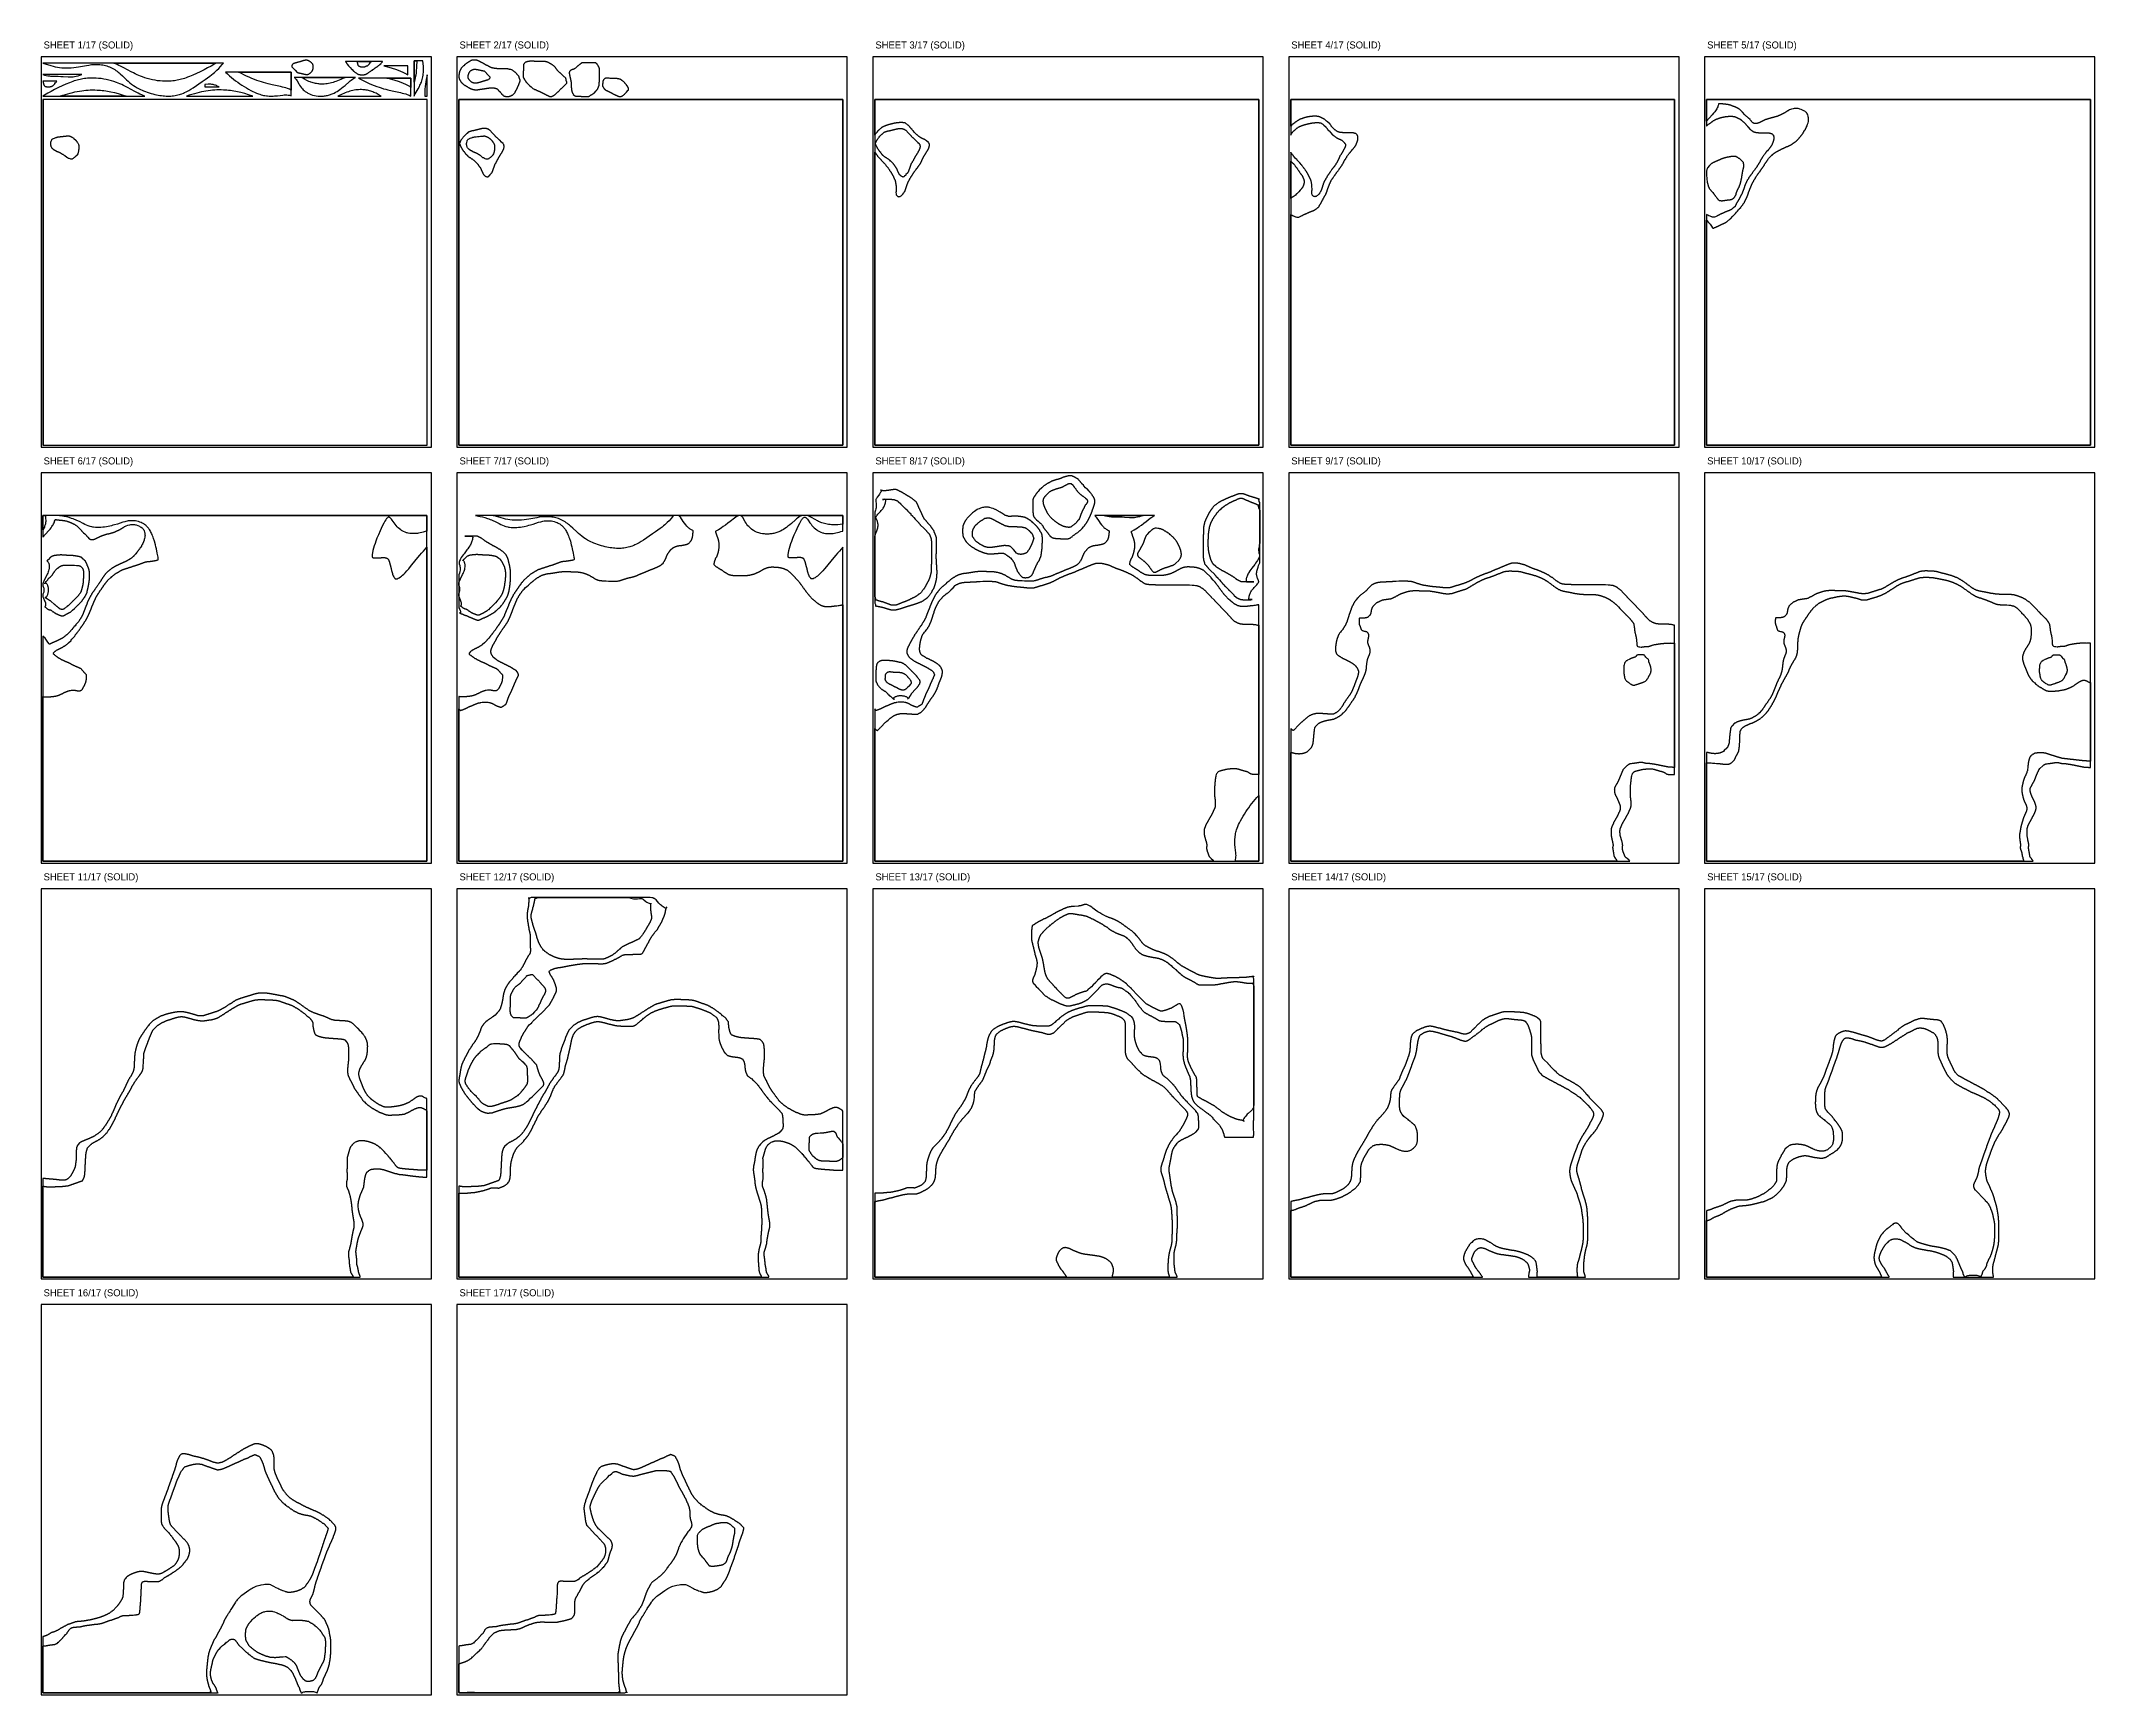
# Model space of a CAD drawing. Header units: millimetres. Extents: x 0 to 6416, y -3898 to 1268.
import ezdxf

# ---------------------------------------------------------------- set-up
doc = ezdxf.new("R2010")
doc.units = ezdxf.units.MM
for name, color, linetype in [('CUT_INNER', 1, 'Continuous'), ('CUT_OUTER', 1, 'Continuous'), ('ENGRAVE_NEXT', 3, 'Continuous'), ('NOTES', 7, 'Continuous'), ('SHEET_EDGE', 7, 'Continuous')]:
    doc.layers.add(name, color=color, linetype=linetype)

msp = doc.modelspace()

# ---------------------------------------------------------------- texts
at = {"layer": 'NOTES'}
for s, p in [('SHEET 1/17 (SOLID)', (8, 1245.2)), ('SHEET 2/17 (SOLID)', (1307.2, 1245.2)), ('SHEET 3/17 (SOLID)', (2606.4, 1245.2)), ('SHEET 4/17 (SOLID)', (3905.6, 1245.2)), ('SHEET 5/17 (SOLID)', (5204.8, 1245.2)), ('SHEET 6/17 (SOLID)', (8, -54)), ('SHEET 7/17 (SOLID)', (1307.2, -54)), ('SHEET 8/17 (SOLID)', (2606.4, -54)), ('SHEET 9/17 (SOLID)', (3905.6, -54)), ('SHEET 10/17 (SOLID)', (5204.8, -54)), ('SHEET 11/17 (SOLID)', (8, -1353.2)), ('SHEET 12/17 (SOLID)', (1307.2, -1353.2)), ('SHEET 13/17 (SOLID)', (2606.4, -1353.2)), ('SHEET 14/17 (SOLID)', (3905.6, -1353.2)), ('SHEET 15/17 (SOLID)', (5204.8, -1353.2)), ('SHEET 16/17 (SOLID)', (8, -2652.4)), ('SHEET 17/17 (SOLID)', (1307.2, -2652.4))]:
    msp.add_text(s, height=22, dxfattribs=at).set_placement(p)

# ---------------------------------------------------------------- linework, layer by layer
at = {"layer": 'CUT_INNER'}
for points in [[(1392.2, 899.4), (1390.2, 899.9), (1387.2, 900.8), (1385.7, 901.5), (1384.7, 901.8), (1381.7, 903.2), (1380.7, 903.9), (1380.2, 904.1), (1379.2, 904.9), (1378.7, 905.1), (1374.5, 909), (1374.2, 909.2), (1373.7, 909.4), (1372.2, 910.7), (1371.7, 910.8), (1370.2, 912.2), (1369.7, 912.3), (1369.2, 912.7), (1368.7, 912.8), (1367.7, 913.7), (1367.2, 913.8), (1366.7, 914.2), (1366.2, 914.3), (1365.2, 915.2), (1364.7, 915.3), (1364.2, 915.7), (1363.7, 915.8), (1363.2, 916.2), (1362.7, 916.3), (1362.2, 916.7), (1361.7, 916.8), (1360.7, 917.7), (1360.2, 917.8), (1359.7, 918.2), (1359.2, 918.3), (1358.7, 918.7), (1358.2, 918.8), (1357.7, 919.2), (1357.2, 919.3), (1356.7, 919.7), (1355.7, 919.8), (1355.2, 920.2), (1354.7, 920.3), (1354.2, 920.7), (1353.2, 920.9), (1352.7, 921.2), (1352.2, 921.4), (1351.7, 921.7), (1350.7, 921.9), (1350.2, 922.2), (1349.2, 922.5), (1344.2, 925.1), (1343.2, 925.9), (1341.7, 926.7), (1337.2, 929.9), (1335.2, 931.5), (1334.2, 932.5), (1332.9, 934), (1332.2, 934.9), (1331.4, 936.5), (1330.8, 938), (1330.2, 940), (1329.7, 942.5), (1329.2, 945.5), (1329.1, 947), (1329.2, 948.5), (1329.7, 952), (1330.8, 956), (1331.4, 957.5), (1332.2, 959.2), (1333, 960.5), (1333.9, 961.5), (1335.2, 962.5), (1336.9, 963.5), (1337.9, 964), (1340.7, 965.3), (1343.2, 966.2), (1344.7, 966.6), (1347.2, 967.5), (1348.2, 967.7), (1349.2, 968), (1350.7, 968.2), (1351.7, 968.6), (1354.2, 968.8), (1355.2, 969.1), (1358.2, 969.3), (1358.7, 969.6), (1359.2, 969.7), (1363.2, 969.8), (1363.7, 970.2), (1364.2, 970.3), (1367.7, 970.4), (1368, 970.5), (1368.2, 970.7), (1368.7, 970.8), (1372.7, 970.9), (1373, 971), (1373.2, 971.2), (1373.7, 971.3), (1377.2, 971.4), (1377.5, 971.5), (1377.7, 971.7), (1378.2, 971.8), (1381.7, 971.8), (1382.2, 972.1), (1382.7, 972.2), (1384.7, 972.2), (1385.7, 972.1), (1386.2, 971.8), (1387.2, 971.6), (1387.7, 971.3), (1388.7, 971.2), (1389.2, 970.8), (1390.2, 970.7), (1390.7, 970.3), (1391.7, 970.1), (1392.2, 969.8), (1392.7, 969.7), (1393.2, 969.3), (1393.7, 969.2), (1394.2, 968.8), (1394.7, 968.7), (1395.2, 968.3), (1395.7, 968.2), (1396.2, 967.8), (1396.7, 967.6), (1397.2, 967.3), (1397.7, 967.1), (1399.2, 965.8), (1399.7, 965.6), (1401.2, 964.3), (1401.7, 964.1), (1407.3, 958.5), (1407.8, 958), (1408, 957.5), (1408.2, 957.2), (1409.8, 955.5), (1410, 955), (1411.2, 953.5), (1411.4, 953), (1411.7, 952.7), (1413.2, 951), (1413.9, 949.5), (1414.6, 948.5), (1415.6, 946.5), (1415.9, 945.5), (1416.3, 944.5), (1416.4, 943.5), (1416.7, 942.5), (1416.8, 941), (1416.9, 938), (1416.8, 930), (1416.6, 929), (1416.4, 928.5), (1416.2, 926.5), (1415.9, 925.5), (1415.7, 924), (1415.4, 923), (1415.2, 921.5), (1414.8, 920.5), (1414.5, 919), (1413.4, 916), (1411.7, 912.7), (1411.3, 912), (1410.4, 911), (1405.7, 906.3), (1404.2, 904.9), (1403.2, 904.2), (1401.7, 903), (1400.7, 902.3), (1399.2, 901.2), (1397.2, 899.9), (1396.2, 899.5), (1395.2, 899.3), (1394.2, 899.2), (1392.2, 899.4)], [(2692.4, 844), (2691.4, 844.3), (2689.4, 845.3), (2688.4, 845.8), (2687.4, 846.4), (2686.9, 846.7), (2685.9, 847.5), (2685.4, 847.9), (2684.9, 848.1), (2684.4, 848.5), (2681.9, 851), (2681.7, 851.5), (2680.8, 852.5), (2680.7, 853), (2680.3, 853.5), (2680.1, 854), (2679.7, 854.5), (2679.6, 855), (2679.2, 855.5), (2679.1, 856), (2678.7, 856.5), (2678.5, 857.5), (2678.1, 858), (2678, 858.5), (2677.6, 859), (2677.5, 860), (2677.1, 860.5), (2677, 861), (2676.6, 861.5), (2676.5, 862), (2676.1, 862.5), (2676, 863), (2675.6, 863.5), (2675.5, 864.5), (2675, 865), (2674.9, 865.6), (2674.5, 866), (2674.5, 866.5), (2674, 867), (2674, 868), (2673, 869), (2673, 869.5), (2672.5, 870), (2672.5, 870.5), (2672, 871), (2671.9, 871.5), (2671.5, 872), (2671.4, 872.5), (2670.5, 873.5), (2670.4, 874.1), (2669, 875.5), (2668.9, 876), (2668, 877), (2667.9, 877.5), (2667, 878.5), (2666.9, 879), (2666, 880), (2665.9, 880.5), (2664.5, 882), (2664.4, 882.5), (2662.9, 884), (2662.9, 884.5), (2659.4, 888), (2659.4, 888.5), (2655.4, 892.5), (2654.9, 892.6), (2654.4, 893), (2654.4, 893.5), (2653.9, 893.5), (2651.4, 896), (2650.9, 896), (2649.4, 897.5), (2648.9, 897.5), (2647.4, 899), (2646.9, 899), (2645.4, 900.5), (2644.9, 900.5), (2644.4, 901), (2643.9, 901), (2642.4, 902.5), (2641.9, 902.5), (2640.9, 903.5), (2640.4, 903.5), (2639.4, 904.5), (2638.9, 904.5), (2638.4, 905), (2637.9, 905), (2636.9, 906), (2636.4, 906), (2635.4, 907), (2634.9, 907), (2633.9, 908), (2633.4, 908), (2631.9, 909.5), (2631.4, 909.6), (2630.9, 910), (2630.9, 910.5), (2630.4, 910.6), (2629.9, 911), (2629.9, 911.5), (2627.9, 913.5), (2627.9, 914), (2625.4, 916.5), (2625.4, 917), (2622.9, 919.5), (2622.9, 920), (2620.4, 922.5), (2620.4, 923), (2618.9, 924.5), (2618.9, 925), (2617.9, 926), (2617.9, 926.5), (2616.9, 927.5), (2616.9, 928), (2615.9, 929), (2615.9, 929.5), (2614.9, 930.5), (2614.9, 931), (2613.9, 932), (2613.9, 932.5), (2613.4, 933), (2613.4, 933.5), (2612.9, 934), (2612.9, 934.5), (2611.9, 935.5), (2611.9, 936), (2611.4, 936.5), (2611.4, 937), (2610.9, 937.5), (2610.9, 938), (2610.4, 938.5), (2610.4, 939), (2609.4, 940), (2609.4, 941), (2608.9, 941.5), (2608.9, 942), (2608.4, 942.5), (2608.4, 943), (2607.9, 943.5), (2607.9, 944.1), (2607.5, 944.5), (2607.4, 945.5), (2607, 946), (2606.9, 946.5), (2606.5, 947), (2606.4, 948.5), (2606.5, 950), (2606.9, 950.5), (2607, 951), (2607.4, 951.5), (2607.5, 952), (2607.9, 952.5), (2607.9, 953), (2608.4, 953.5), (2608.4, 954), (2608.9, 954.5), (2608.9, 955), (2609.4, 955.5), (2609.4, 956), (2609.9, 956.5), (2609.9, 957), (2610.9, 958), (2610.9, 958.5), (2611.9, 959.5), (2611.9, 960), (2612.4, 960.5), (2612.4, 961), (2613.4, 962), (2613.4, 962.5), (2614.9, 964), (2614.9, 964.5), (2616.4, 966), (2616.4, 966.5), (2617.9, 968), (2617.9, 968.5), (2620.4, 971), (2620.4, 971.5), (2626.9, 978), (2627.4, 978), (2629.4, 980), (2629.9, 980), (2632.4, 982.5), (2632.9, 982.5), (2633.9, 983.5), (2634.9, 983.5), (2635.9, 984.5), (2636.9, 984.5), (2637.4, 985), (2637.9, 985), (2638.4, 985.5), (2639.4, 985.5), (2639.9, 986), (2640.9, 986), (2641.4, 986.5), (2642.9, 986.5), (2643.4, 987), (2644.4, 987), (2644.9, 987.5), (2646.4, 987.5), (2646.9, 988), (2648.4, 988), (2648.9, 988.5), (2650.4, 988.5), (2650.9, 989), (2652.9, 989), (2653.4, 989.5), (2654.9, 989.5), (2655.4, 990), (2656.9, 990), (2657.4, 990.5), (2658.9, 990.5), (2659.4, 991), (2660.9, 991), (2661.4, 991.5), (2662.9, 991.5), (2663.4, 992), (2665.4, 992), (2665.9, 992.5), (2667.4, 992.5), (2667.9, 993), (2669.4, 993), (2669.9, 993.5), (2671.4, 993.5), (2671.9, 994), (2673.9, 994), (2674.4, 994.5), (2675.9, 994.5), (2676.4, 995), (2678.9, 995), (2679.4, 995.5), (2687.4, 995.5), (2688.9, 995.4), (2689.4, 995), (2690.9, 994.9), (2691.4, 994.5), (2692.9, 994.4), (2693.3, 994), (2693.9, 993.9), (2694.4, 993.5), (2695.4, 993.4), (2695.9, 993), (2696.4, 992.9), (2697.4, 992), (2697.9, 992), (2698.4, 991.5), (2698.9, 991.4), (2700.4, 990), (2700.9, 990), (2709.9, 981), (2709.9, 980.5), (2712.4, 978), (2712.4, 977.5), (2717.9, 972), (2717.9, 971.5), (2718.9, 970.5), (2722.4, 967), (2722.9, 967), (2725.9, 964), (2726.4, 964), (2731.4, 959), (2731.9, 959), (2737.9, 953), (2738.4, 952.9), (2738.8, 952.5), (2738.9, 952), (2742.8, 948), (2742.9, 947.5), (2743.8, 946.5), (2743.8, 946), (2744.8, 945), (2744.8, 944), (2745.3, 943.5), (2745.3, 942), (2745.8, 941.5), (2745.8, 941), (2745.8, 937), (2745.4, 936.5), (2745.3, 934.5), (2744.9, 934), (2744.8, 933), (2744.4, 932.5), (2744.3, 931.5), (2743.9, 931.1), (2743.8, 930.5), (2743.4, 930), (2743.3, 929), (2742.9, 928.6), (2742.8, 928), (2742.4, 927.5), (2742.3, 927), (2741.9, 926.5), (2741.8, 926), (2741.4, 925.5), (2741.3, 925), (2740.9, 924.5), (2740.8, 924), (2740.4, 923.5), (2740.3, 923), (2739.9, 922.5), (2739.8, 922), (2739.4, 921.5), (2739.3, 921), (2738.4, 920), (2738.4, 919.5), (2737.4, 918.5), (2737.4, 918), (2736.9, 917.5), (2736.9, 917), (2735.9, 916), (2735.9, 915.5), (2734.9, 914.5), (2734.9, 914), (2734.4, 913.5), (2734.4, 913), (2733.4, 912), (2733.4, 911.5), (2732.4, 910.5), (2732.4, 910), (2731.4, 909), (2731.4, 908.5), (2730.9, 908), (2730.9, 907.5), (2730.4, 907), (2730.4, 906.5), (2729.4, 905.5), (2729.4, 904.5), (2728.4, 903.5), (2728.4, 903), (2727.9, 902.5), (2727.9, 902), (2727.4, 901.5), (2727.4, 901), (2726.9, 900.5), (2726.9, 900), (2726.4, 899.5), (2726.4, 899), (2725.4, 898), (2725.4, 897.5), (2724.9, 897), (2724.9, 896.5), (2724.4, 896), (2724.4, 895.5), (2723.9, 895), (2723.9, 894.5), (2722.9, 893.5), (2722.9, 893), (2722.4, 892.5), (2722.4, 892), (2721.4, 891), (2721.4, 890.5), (2720.9, 890), (2720.9, 889.5), (2720.4, 889), (2720.4, 888.5), (2719.4, 887.5), (2719.4, 887), (2718.4, 886), (2718.4, 885.5), (2717.9, 885), (2717.9, 884.5), (2717.4, 884), (2717.3, 883), (2716.9, 882.5), (2716.8, 881.5), (2716.4, 881.1), (2716.3, 880.5), (2715.9, 880), (2715.8, 879), (2715.4, 878.5), (2715.3, 877.5), (2714.9, 877), (2714.8, 876), (2714.4, 875.5), (2714.3, 874.5), (2713.9, 874), (2713.8, 873), (2713.4, 872.6), (2713.3, 872), (2712.8, 871.5), (2712.8, 870), (2712.4, 869.6), (2712.3, 869), (2711.8, 868.5), (2711.8, 867.5), (2711.3, 867), (2711.3, 866), (2710.8, 865.5), (2710.7, 864.5), (2710.3, 864), (2710.2, 863), (2709.8, 862.5), (2709.7, 861.5), (2709.3, 861), (2709.2, 860.5), (2708.8, 860), (2708.6, 859), (2708.2, 858.5), (2708.1, 858), (2706.9, 856.7), (2706.7, 856.5), (2706.6, 856), (2706.1, 855.5), (2701.9, 851.3), (2701.7, 851), (2701.5, 850.5), (2701, 850), (2697.3, 846.5), (2696.4, 845.4), (2695.4, 844.6), (2694.4, 844.1), (2693.9, 843.9), (2693.4, 843.8), (2692.4, 844), (2692.4, 844)], [(6271.8, -743.3), (6270.3, -742.9), (6269.3, -742.4), (6266.3, -740.9), (6263.8, -739.3), (6263.3, -739), (6262.3, -738.3), (6261.8, -738), (6260.8, -737.2), (6259.8, -736.5), (6258.3, -735.3), (6257.8, -735), (6256.3, -733.8), (6255.8, -733.5), (6253.8, -731.7), (6252.8, -731), (6252.3, -730.5), (6250.5, -728.7), (6249.9, -727.7), (6249.1, -726.7), (6248, -724.7), (6247, -722.7), (6245.8, -719.2), (6245.6, -717.2), (6245.2, -716.2), (6245.1, -713.2), (6244.7, -712.2), (6244.5, -710.2), (6244.2, -709.2), (6244, -707.7), (6243.7, -706.7), (6243.5, -704.7), (6243.2, -703.7), (6243.1, -702.7), (6243.1, -692.2), (6243.2, -691.2), (6243.5, -690.2), (6243.7, -682.7), (6243.9, -681.7), (6244.1, -681.2), (6244.3, -679.7), (6245.5, -676.2), (6247, -673.2), (6248.1, -671.2), (6249.5, -669.7), (6251.3, -667.9), (6252.8, -667.1), (6253.8, -666.3), (6254.8, -665.8), (6259.8, -663.2), (6260.9, -662.7), (6261.8, -662.5), (6263.3, -661.7), (6263.8, -661.5), (6264.3, -661.2), (6264.8, -661), (6265.3, -660.7), (6265.8, -660.5), (6266.3, -660.2), (6267.3, -659.9), (6267.8, -659.6), (6268.3, -659.5), (6268.8, -659.2), (6269.3, -659), (6270.8, -658.2), (6271.8, -658), (6272.3, -657.7), (6273.3, -657.5), (6274.3, -657.1), (6275.8, -656.9), (6276.3, -656.6), (6277.3, -656.4), (6277.8, -656.1), (6278.8, -655.9), (6279.3, -655.6), (6279.8, -655.4), (6280.7, -654.7), (6281.1, -654.2), (6281.3, -653.8), (6282, -652.7), (6282.6, -651.7), (6283.3, -650.9), (6284.3, -650.2), (6285.8, -649.4), (6286.8, -649.1), (6288.8, -648.7), (6290.3, -648.4), (6294.8, -648.3), (6299.3, -648.4), (6301.8, -648.5), (6303.3, -648.9), (6305.3, -649.2), (6306.3, -649.5), (6307.8, -650.2), (6309.3, -651.5), (6310.3, -652.7), (6312.8, -656.3), (6316.2, -659.7), (6318.8, -661.7), (6319.3, -662.2), (6320.2, -663.2), (6320.9, -664.7), (6321.2, -666.2), (6321.5, -669.2), (6321.9, -670.2), (6322, -671.2), (6322.7, -672.7), (6323, -673.7), (6323.7, -675.2), (6324, -676.2), (6324.7, -677.7), (6325.3, -679.2), (6325.5, -680.2), (6325.7, -680.7), (6326, -681.7), (6326.2, -682.2), (6326.5, -683.2), (6326.7, -683.7), (6326.9, -684.2), (6327, -685.2), (6327.4, -686.2), (6327.5, -687.2), (6327.8, -688.2), (6328, -689.7), (6328.3, -690.7), (6328.5, -692.2), (6328.8, -693.2), (6328.9, -696.7), (6328.8, -699.2), (6328.8, -700.2), (6328.4, -701.2), (6328.2, -702.7), (6327.9, -703.2), (6327.8, -703.7), (6327.4, -704.7), (6327.2, -705.7), (6324.3, -711.7), (6323.8, -712.7), (6323, -713.7), (6322.8, -714.2), (6322.5, -714.7), (6322.3, -715.2), (6322, -715.7), (6321.3, -717.2), (6321, -717.7), (6320.8, -718.2), (6318.7, -722.2), (6318, -723.2), (6317.7, -723.7), (6316.9, -724.7), (6316.7, -725.2), (6315.8, -726.2), (6315.4, -726.7), (6315.2, -727.2), (6314.8, -727.6), (6312.3, -730), (6311.8, -730.3), (6310.8, -731.1), (6306.8, -733.1), (6305.8, -733.4), (6304.8, -733.8), (6304.3, -733.9), (6302.7, -734.7), (6301.8, -734.9), (6300.8, -735.4), (6300.3, -735.4), (6299.8, -735.7), (6299.3, -735.9), (6298.8, -735.9), (6298.3, -736.2), (6297.3, -736.5), (6296.8, -736.8), (6296.3, -736.9), (6295.8, -737.2), (6294.8, -737.4), (6294.3, -737.7), (6293.8, -737.9), (6293.3, -737.9), (6292.8, -738.2), (6292.3, -738.4), (6291.8, -738.4), (6290.3, -739.2), (6289.3, -739.4), (6287.8, -740.1), (6286.8, -740.4), (6285.8, -740.8), (6285.3, -740.9), (6283.8, -741.6), (6283.3, -741.7), (6282.3, -741.9), (6280.3, -742.7), (6279.3, -742.8), (6278.3, -743.1), (6276.8, -743.3), (6275.8, -743.5), (6273.3, -743.6), (6272.3, -743.5), (6271.8, -743.3)]]:
    msp.add_lwpolyline(points, close=True, dxfattribs=at)
at = {"layer": 'CUT_OUTER'}
for points in [[(390.9, 1096.6), (395.9, 1096.5), (400.4, 1096.6), (404.9, 1096.8), (409.4, 1097.1), (413.9, 1097.6), (418.4, 1098.3), (422.9, 1099.1), (427.4, 1100.1), (431.9, 1101.3), (435.9, 1102.5), (439.9, 1103.9), (444.4, 1105.6), (448.4, 1107.3), (452.9, 1109.4), (456.9, 1111.5), (461.4, 1113.9), (467.9, 1117.8), (474.9, 1122.3), (503.4, 1141.8), (512.9, 1148.3), (520.4, 1153.6), (526.9, 1158.4), (532.9, 1163), (537.4, 1166.6), (541.9, 1170.4), (545.9, 1174), (549.4, 1177.3), (554.9, 1182.9), (565.9, 1195.1), (567.8, 1197.1), (569.9, 1199.1), (6, 1199.1), (30.4, 1191.6), (37.4, 1189.7), (43.9, 1188.1), (50.9, 1186.7), (57.9, 1185.6), (64.4, 1184.9), (71.4, 1184.5), (78.4, 1184.4), (85.9, 1184.6), (93.9, 1185.1), (101.9, 1185.9), (109.4, 1186.9), (117.4, 1188.1), (141.4, 1192.3), (149.4, 1193.6), (157.9, 1194.7), (165.4, 1195.3), (170.4, 1195.5), (174.9, 1195.5), (179.4, 1195.4), (183.9, 1195), (188.4, 1194.5), (192.4, 1193.9), (196.9, 1193), (200.9, 1192), (205.4, 1190.7), (209.4, 1189.4), (213.9, 1187.6), (217.9, 1185.9), (221.9, 1183.9), (226.1, 1181.6), (230.2, 1179.1), (233.9, 1176.6), (237.4, 1174.1), (240.6, 1171.6), (243.7, 1169.1), (247.2, 1166.1), (253.9, 1160.1), (266.9, 1147.8), (271.9, 1143.2), (277.4, 1138.4), (282.4, 1134.3), (288.4, 1129.8), (293.9, 1126), (299.9, 1122.4), (306.4, 1118.9), (310.9, 1116.7), (315.4, 1114.7), (320.4, 1112.7), (325.9, 1110.6), (331.4, 1108.7), (337.4, 1106.7), (343.4, 1104.9), (349.4, 1103.3), (354.9, 1101.9), (360.4, 1100.6), (365.9, 1099.5), (370.9, 1098.7), (375.9, 1097.9), (380.9, 1097.3), (385.9, 1096.9), (390.9, 1096.6)], [(84.4, 1156.7), (89.9, 1156.5), (94.9, 1156.6), (99.9, 1156.9), (104.9, 1157.6), (109.9, 1158.5), (115.4, 1159.9), (120.9, 1161.5), (127.6, 1163.7), (6, 1163.7), (10.9, 1162.1), (15.9, 1160.8), (20.9, 1159.9), (25.9, 1159.3), (29.9, 1159), (34.4, 1158.8), (52.9, 1158.5), (61.9, 1158.2), (69.4, 1157.8), (84.4, 1156.7)], [(781.2, 1097.7), (781.2, 1171.2), (576, 1171.2), (582.2, 1165.6), (588.7, 1160), (595.2, 1154.5), (601.2, 1149.7), (607.7, 1144.7), (614.2, 1139.9), (620.7, 1135.3), (627.2, 1130.9), (634.2, 1126.4), (641.2, 1122.1), (648.2, 1118.1), (655.2, 1114.2), (661.2, 1111.2), (667.2, 1108.3), (673.2, 1105.8), (678.7, 1103.6), (683.2, 1102.1), (687.2, 1100.9), (691.2, 1099.9), (695.2, 1098.9), (699.2, 1098.2), (703.7, 1097.5), (707.7, 1097), (712.2, 1096.7), (716.2, 1096.5), (720.7, 1096.5), (725.2, 1096.6), (729.7, 1096.9), (738.2, 1097.6), (755.7, 1099.7), (759.7, 1100), (763.7, 1100.2), (768.2, 1100.1), (772.2, 1099.7), (776.2, 1099), (778.7, 1098.3), (781.2, 1097.6), (781.2, 1097.7)], [(831.5, 1208.5), (825, 1208.5), (824.5, 1208), (822, 1208), (821.5, 1207.5), (820, 1207.5), (819.5, 1207), (818, 1207), (817.5, 1206.5), (816.5, 1206.5), (816, 1206), (815, 1206), (814.5, 1205.6), (813.5, 1205.5), (813, 1205.1), (811.5, 1205), (811, 1204.5), (810.5, 1204.5), (810, 1204.1), (809, 1204), (808.5, 1203.6), (807.5, 1203.5), (807, 1203.1), (805.5, 1203), (805, 1202.6), (804, 1202.5), (803.5, 1202.1), (802, 1202), (801.5, 1201.6), (800.5, 1201.5), (800, 1201.1), (798.5, 1201), (798, 1200.6), (797, 1200.5), (796.5, 1200.1), (795, 1200), (794.5, 1199.6), (793.5, 1199.5), (793, 1199.1), (791.5, 1199), (791, 1198.5), (789.5, 1198.5), (789, 1198), (788.5, 1198), (788, 1197.5), (787.5, 1197.5), (786, 1196), (785.5, 1196), (785, 1195.5), (785, 1195), (784, 1194), (784, 1193.5), (783.5, 1193), (783.5, 1192.5), (783, 1192), (783, 1188.5), (783.5, 1188), (783.5, 1187.5), (793.5, 1177.5), (793.5, 1177), (800.5, 1170), (802.5, 1170), (803, 1169.5), (805, 1169.5), (805.5, 1169), (807, 1169), (807.5, 1168.5), (809.5, 1168.5), (810, 1168), (811.5, 1168), (812, 1167.5), (814, 1167.5), (814.5, 1167), (816, 1167), (816.5, 1166.5), (818.5, 1166.5), (819, 1166), (820.5, 1166), (821, 1165.5), (823, 1165.5), (823.5, 1165), (825.5, 1165), (826, 1164.5), (827.5, 1164.5), (828, 1164), (831, 1164), (831.5, 1164.5), (833, 1164.5), (833.5, 1165), (834.5, 1165), (835, 1165.5), (836, 1165.5), (836.5, 1166), (837, 1166), (837.5, 1166.5), (838, 1166.5), (838.5, 1167), (839, 1167), (840, 1168), (840.5, 1168), (841.5, 1169), (842, 1169), (845, 1172), (845, 1172.5), (846.5, 1174), (846.5, 1174.5), (847, 1175), (847, 1175.5), (848, 1176.5), (848, 1177.5), (848.5, 1178), (848.5, 1179), (849, 1179.5), (849, 1180.5), (849.5, 1181), (849.5, 1182.5), (850, 1183), (850, 1192.5), (849.5, 1193), (849.5, 1194), (849, 1194.5), (849, 1195), (848.5, 1195.5), (848.5, 1196), (847.5, 1197), (847.5, 1197.5), (845.5, 1199.5), (845.5, 1200), (845, 1200), (841.5, 1203.5), (841, 1203.5), (840, 1204.5), (839.5, 1204.5), (838.5, 1205.5), (838, 1205.5), (837.5, 1206), (837, 1206), (836, 1207), (835, 1207), (834.5, 1207.5), (834, 1207.5), (833.5, 1208), (832, 1208), (831.5, 1208.5)], [(951, 1204.5), (951.4, 1204), (951.6, 1203.5), (952.5, 1202.5), (952.7, 1202), (953.5, 1201), (953.7, 1200.5), (954.1, 1200), (954.2, 1199.5), (955.1, 1198.5), (955.2, 1198), (955.6, 1197.5), (955.8, 1197), (956.7, 1196), (956.8, 1195.5), (956.9, 1195.3), (957.7, 1194.5), (957.8, 1194), (960.2, 1191.5), (960.3, 1191), (960.4, 1190.9), (965.3, 1186), (965.4, 1185.5), (965.4, 1185.4), (970.8, 1180), (970.9, 1179.5), (971.4, 1179.4), (976.4, 1174.5), (976.9, 1174.4), (979.9, 1171.5), (980.4, 1171.5), (981.9, 1170), (982.4, 1170), (983.4, 1169), (983.9, 1169), (984.9, 1168), (985.4, 1168), (986.4, 1167), (986.9, 1167), (987.4, 1166.5), (987.9, 1166.5), (988.4, 1166), (988.9, 1166), (989.4, 1165.5), (989.9, 1165.5), (990.4, 1165), (990.9, 1165), (991.4, 1164.5), (992.4, 1164.5), (992.9, 1164), (993.9, 1164), (994.4, 1163.5), (995.9, 1163.5), (996.4, 1163), (998.4, 1163), (998.9, 1162.5), (1001.9, 1162.5), (1006.9, 1162.5), (1007.4, 1163), (1009.4, 1163), (1009.9, 1163.5), (1010.9, 1163.5), (1011.4, 1164), (1012, 1164), (1012.4, 1164.5), (1013.4, 1164.5), (1013.9, 1165), (1014.4, 1165), (1014.9, 1165.5), (1015.4, 1165.5), (1015.9, 1166), (1016.4, 1166), (1016.9, 1166.5), (1017.4, 1166.5), (1017.9, 1167), (1018.4, 1167), (1018.9, 1167.5), (1019.4, 1167.5), (1019.9, 1168), (1020.4, 1168), (1021.4, 1169), (1021.9, 1169), (1022.9, 1170), (1023.4, 1170), (1024.4, 1171), (1025, 1171), (1025.9, 1172), (1026.4, 1172), (1027.9, 1173.5), (1028.4, 1173.5), (1029.4, 1174.5), (1029.9, 1174.5), (1031.4, 1176), (1031.9, 1176), (1032.9, 1177), (1033.4, 1177), (1034.4, 1178), (1034.9, 1178), (1036.4, 1179.5), (1036.9, 1179.5), (1037.9, 1180.5), (1038.4, 1180.5), (1038.9, 1181), (1039.4, 1181), (1040.9, 1182.5), (1041.4, 1182.5), (1042.4, 1183.5), (1042.9, 1183.5), (1043.9, 1184.5), (1044.5, 1184.5), (1045.4, 1185.5), (1045.9, 1185.5), (1046.9, 1186.5), (1047.4, 1186.5), (1048.9, 1188), (1049.4, 1188), (1050.4, 1189), (1050.9, 1189), (1051.9, 1190), (1052.5, 1190), (1054.4, 1192), (1055, 1192), (1058.4, 1195.5), (1058.9, 1195.5), (1059.5, 1196), (1061.9, 1198.5), (1062, 1199), (1066.9, 1204), (1067, 1204.5), (951, 1204.5)], [(1146.1, 1163), (1146.1, 1191), (1071, 1191), (1086.1, 1186.8), (1097.1, 1183.6), (1107.1, 1180.4), (1115.6, 1177.3), (1123.1, 1174.4), (1130.1, 1171.3), (1134.6, 1169.1), (1138.6, 1167), (1142.6, 1164.7), (1146.1, 1162.5), (1146.1, 1163)], [(1194.5, 1175.7), (1194.5, 1182.7), (1194.2, 1190.2), (1193.7, 1197.7), (1192.7, 1206.2), (1165.5, 1206.2), (1165.5, 1096.5), (1167, 1100.1), (1169, 1104), (1171.5, 1108.5), (1178.2, 1119.7), (1182, 1126.7), (1183.7, 1130.2), (1185.3, 1133.7), (1186.8, 1137.2), (1188, 1140.2), (1189.3, 1144.2), (1190.7, 1148.7), (1191.7, 1152.7), (1192.6, 1157.2), (1193.3, 1161.7), (1193.9, 1166.2), (1194.3, 1170.7), (1194.5, 1175.7)], [(1198.6, 1100), (1198.5, 1096.5), (1206.6, 1096.5), (1206.6, 1162.6), (1204.7, 1155.5), (1203.1, 1148), (1201.8, 1141), (1200.7, 1133.5), (1199.9, 1126), (1199.3, 1118), (1198.8, 1109.5), (1198.6, 1100)], [(1454.7, 1095), (1457.7, 1095), (1458.2, 1095.5), (1462.2, 1095.5), (1462.7, 1096), (1464.2, 1096), (1464.7, 1096.5), (1465.7, 1096.5), (1466.2, 1097), (1467.2, 1097), (1467.7, 1097.5), (1468.7, 1097.5), (1469.2, 1098), (1469.8, 1098), (1470.7, 1099), (1471.2, 1099), (1471.7, 1099.5), (1472.2, 1099.5), (1473.2, 1100.5), (1473.7, 1100.5), (1476.7, 1103.5), (1477.2, 1103.5), (1477.3, 1104), (1478.8, 1105.5), (1478.8, 1106), (1480.7, 1108), (1480.8, 1108.5), (1481.3, 1109), (1481.3, 1109.5), (1482.2, 1110.5), (1482.3, 1111.5), (1482.7, 1112), (1482.8, 1112.5), (1483.3, 1113), (1483.3, 1113.5), (1483.8, 1114), (1483.8, 1114.5), (1484.3, 1115), (1484.3, 1115.5), (1484.8, 1116), (1484.8, 1116.5), (1485.3, 1117), (1485.3, 1117.5), (1485.8, 1118), (1485.8, 1118.5), (1486.3, 1119), (1486.3, 1119.5), (1486.8, 1120), (1486.8, 1120.5), (1487.3, 1121), (1487.3, 1121.5), (1487.8, 1122), (1487.8, 1122.5), (1488.3, 1123), (1488.3, 1123.5), (1488.8, 1124), (1488.8, 1124.5), (1489.3, 1125), (1489.3, 1125.5), (1489.8, 1126), (1489.8, 1126.5), (1490.3, 1127), (1490.3, 1127.5), (1490.7, 1128), (1490.8, 1129), (1491.7, 1130), (1491.8, 1130.5), (1492.2, 1131), (1492.3, 1132), (1492.7, 1132.5), (1492.8, 1133.5), (1493.2, 1134), (1493.3, 1135), (1493.7, 1135.5), (1493.8, 1136.5), (1494.2, 1137), (1494.3, 1138), (1494.7, 1138.5), (1494.8, 1139.5), (1495.2, 1140), (1495.3, 1141), (1495.7, 1141.5), (1495.8, 1142.5), (1496.2, 1143), (1496.3, 1144), (1496.7, 1144.5), (1496.7, 1146), (1496.3, 1146.5), (1496.2, 1147.5), (1495.8, 1148), (1495.7, 1149), (1495.3, 1149.5), (1495.2, 1150.1), (1494.8, 1150.5), (1494.7, 1151.5), (1494.3, 1152), (1494.2, 1153.5), (1493.8, 1154), (1493.7, 1155.5), (1493.3, 1156), (1493.2, 1157), (1492.3, 1158), (1492.2, 1158.5), (1490.3, 1160.5), (1490.2, 1161), (1486.3, 1165), (1486.2, 1165.6), (1483.8, 1168), (1483.7, 1168.5), (1482.2, 1170), (1481.7, 1170.1), (1480.7, 1171), (1480.2, 1171.1), (1478.8, 1172.5), (1478.2, 1172.6), (1476.8, 1174), (1476.2, 1174.1), (1474.8, 1175.5), (1474.2, 1175.6), (1472.8, 1177), (1472.2, 1177.1), (1470.7, 1178.5), (1469.7, 1178.6), (1469.2, 1179), (1467.7, 1179.1), (1467.2, 1179.5), (1465.2, 1179.6), (1464.7, 1180), (1462.7, 1180.1), (1462.2, 1180.5), (1460.7, 1180.6), (1460.2, 1181), (1458.2, 1181.1), (1457.7, 1181.5), (1445.2, 1181.6), (1444.7, 1182), (1424.2, 1182.1), (1423.7, 1182.5), (1417.7, 1182.6), (1417.2, 1183.1), (1415.7, 1183.1), (1415.2, 1183.6), (1413.2, 1183.6), (1412.7, 1184.1), (1411.2, 1184.1), (1410.7, 1184.6), (1408.7, 1184.6), (1408.2, 1185.1), (1406.7, 1185.1), (1406.3, 1185.5), (1405.7, 1185.6), (1405.2, 1186.1), (1404.7, 1186.1), (1404.2, 1186.6), (1403.7, 1186.6), (1403.2, 1187.1), (1402.7, 1187.1), (1402.2, 1187.6), (1401.7, 1187.6), (1401.2, 1188.1), (1400.7, 1188.1), (1400.2, 1188.6), (1399.7, 1188.6), (1399.2, 1189.1), (1398.7, 1189.1), (1398.2, 1189.6), (1397.7, 1189.6), (1397.2, 1190.1), (1396.7, 1190.1), (1396.2, 1190.6), (1395.7, 1190.6), (1395.2, 1191.1), (1394.7, 1191.1), (1394.2, 1191.6), (1393.7, 1191.6), (1392.7, 1192.6), (1392.2, 1192.6), (1391.7, 1193.1), (1391.2, 1193.1), (1390.7, 1193.6), (1390.2, 1193.6), (1389.7, 1194.1), (1389.2, 1194.1), (1388.7, 1194.6), (1388.2, 1194.6), (1387.7, 1195.1), (1387.2, 1195.1), (1386.2, 1196), (1385.7, 1196.1), (1385.2, 1196.6), (1384.7, 1196.6), (1384.2, 1197.1), (1383.7, 1197.1), (1383.2, 1197.6), (1382.7, 1197.6), (1382.2, 1198.1), (1381.7, 1198.1), (1380.7, 1199), (1379.7, 1199.1), (1378.7, 1200), (1378.2, 1200.1), (1377.7, 1200.5), (1377.2, 1200.6), (1376.7, 1201.1), (1376.2, 1201.1), (1375.7, 1201.6), (1375.2, 1201.6), (1374.2, 1202.5), (1373.7, 1202.6), (1373.2, 1203), (1372.7, 1203.1), (1372.2, 1203.5), (1371.7, 1203.6), (1371.2, 1204), (1370.7, 1204.1), (1370.2, 1204.5), (1369.7, 1204.6), (1368.7, 1205.5), (1368.2, 1205.6), (1367.7, 1206), (1367.2, 1206.1), (1366.7, 1206.5), (1366.2, 1206.6), (1365.7, 1207), (1364.7, 1207.1), (1364.2, 1207.5), (1363.2, 1207.6), (1362.7, 1208), (1361.7, 1208.1), (1361.2, 1208.5), (1359.7, 1208.6), (1359.2, 1209), (1349.7, 1209), (1349.2, 1208.6), (1345.2, 1208.5), (1344.7, 1208.1), (1343.7, 1208), (1343.2, 1207.6), (1342.7, 1207.5), (1341.7, 1206.6), (1341.2, 1206.5), (1340.2, 1205.6), (1339.7, 1205.5), (1338.7, 1204.6), (1338.2, 1204.5), (1337.2, 1203.6), (1336.7, 1203.5), (1335.7, 1202.6), (1335.2, 1202.6), (1334.7, 1202.1), (1334.2, 1202), (1333.2, 1201.1), (1332.7, 1201), (1331.7, 1200.1), (1331.2, 1200), (1330.2, 1199.1), (1329.7, 1199), (1328.7, 1198.1), (1328.2, 1198), (1327.2, 1197.1), (1326.7, 1197), (1324.7, 1195.1), (1324.2, 1195), (1320.2, 1191.1), (1319.7, 1191), (1314.7, 1186.1), (1314.7, 1185.5), (1312.7, 1183.5), (1312.7, 1183), (1311.7, 1182), (1311.7, 1181.5), (1311.2, 1181), (1311.2, 1180.5), (1310.2, 1179.5), (1310.2, 1179), (1309.7, 1178.5), (1309.7, 1178), (1309.2, 1177.6), (1309.2, 1177), (1308.7, 1176.5), (1308.7, 1176), (1308.2, 1175.5), (1308.2, 1175), (1307.7, 1174.5), (1307.7, 1174), (1307.2, 1173.5), (1307.2, 1172.5), (1306.7, 1172), (1306.7, 1170.5), (1306.2, 1170), (1306.2, 1168), (1305.7, 1167.5), (1305.7, 1164), (1305.2, 1163.5), (1305.2, 1159), (1305.2, 1154), (1305.7, 1153.5), (1305.7, 1151), (1306.2, 1150.5), (1306.2, 1150), (1306.7, 1149.5), (1306.7, 1149), (1307.2, 1148.5), (1307.2, 1148), (1308.2, 1147), (1308.2, 1146.5), (1309.2, 1145.5), (1309.2, 1145), (1310.2, 1144), (1310.2, 1143.5), (1311.7, 1142), (1311.7, 1141.5), (1313.7, 1139.5), (1313.7, 1139), (1316.2, 1136.5), (1316.2, 1136), (1318.2, 1134), (1318.7, 1134), (1319.7, 1133), (1320.2, 1133), (1321.2, 1132), (1321.7, 1132), (1322.2, 1131.5), (1322.7, 1131.5), (1324.2, 1130), (1324.7, 1130), (1325.2, 1129.5), (1325.7, 1129.5), (1326.7, 1128.5), (1327.2, 1128.5), (1328.2, 1127.5), (1328.7, 1127.5), (1329.7, 1126.5), (1330.2, 1126.5), (1330.7, 1126), (1331.2, 1126), (1331.7, 1125.5), (1332.2, 1125.5), (1333.2, 1124.5), (1333.7, 1124.5), (1334.7, 1123.5), (1335.2, 1123.5), (1335.7, 1123), (1336.2, 1123), (1337.2, 1122), (1337.7, 1122), (1338.2, 1121.5), (1338.7, 1121.5), (1339.2, 1121), (1339.7, 1121), (1340.2, 1120.5), (1340.7, 1120.5), (1341.2, 1120), (1341.7, 1120), (1342.2, 1119.5), (1343.2, 1119.5), (1343.7, 1119), (1344.7, 1119), (1345.2, 1118.5), (1346.7, 1118.5), (1347.2, 1118), (1348.7, 1118), (1349.2, 1117.5), (1350.7, 1117.5), (1351.2, 1117), (1353.2, 1117), (1353.7, 1116.5), (1364.2, 1116.5), (1364.7, 1117), (1367.2, 1117), (1367.7, 1117.5), (1370.7, 1117.5), (1371.2, 1118), (1374.7, 1118), (1375.2, 1118.5), (1378.2, 1118.5), (1378.7, 1119), (1381.7, 1119), (1382.2, 1119.5), (1384.7, 1119.5), (1385.2, 1120), (1388.2, 1120), (1388.7, 1120.5), (1391.7, 1120.5), (1392.2, 1121), (1395.2, 1121), (1395.7, 1121.5), (1399.2, 1121.5), (1399.7, 1122), (1403.2, 1122), (1403.7, 1122.5), (1408.2, 1122.5), (1408.7, 1122), (1415.7, 1122), (1416.2, 1121.5), (1418.7, 1121.4), (1419.2, 1121), (1420.2, 1121), (1420.7, 1120.5), (1421.7, 1120.4), (1422.2, 1120), (1423.2, 1119.9), (1423.7, 1119.5), (1424.2, 1119.4), (1424.7, 1119), (1425.2, 1118.9), (1428.2, 1116), (1428.2, 1115.5), (1432.7, 1111), (1432.7, 1110.5), (1433.2, 1110.5), (1434.2, 1109.5), (1434.2, 1109), (1438.7, 1104.5), (1438.7, 1104), (1443.2, 1099.5), (1443.2, 1099), (1444.7, 1097.5), (1445.2, 1097.5), (1445.7, 1097), (1446.2, 1097), (1446.7, 1096.5), (1448.2, 1096.5), (1448.7, 1096), (1450.2, 1096), (1450.7, 1095.5), (1454.2, 1095.5), (1454.7, 1095)], [(1642.8, 1138), (1642.8, 1139.5), (1642.3, 1140), (1642.3, 1141.5), (1641.8, 1142), (1641.7, 1142.6), (1641.3, 1143), (1641.3, 1144), (1640.8, 1144.5), (1640.8, 1146), (1640.3, 1146.5), (1640.3, 1150), (1639.8, 1150.5), (1639.8, 1151.5), (1639.3, 1152), (1639.2, 1153), (1637.7, 1154.5), (1637.2, 1154.6), (1636.2, 1155.5), (1635.7, 1155.6), (1634.2, 1157), (1633.7, 1157.1), (1632.2, 1158.5), (1631.7, 1158.6), (1621.3, 1169), (1620.7, 1169.1), (1617.8, 1172), (1617.2, 1172.1), (1615.3, 1174), (1615.2, 1174.6), (1611.8, 1178), (1611.7, 1178.6), (1609.8, 1180.5), (1609.8, 1181), (1608.8, 1182), (1608.8, 1182.5), (1607.8, 1183.5), (1607.8, 1184), (1606.8, 1185), (1606.8, 1185.5), (1605.8, 1186.5), (1605.7, 1187), (1601.8, 1191), (1601.2, 1191.1), (1599.8, 1192.5), (1599.2, 1192.6), (1597.7, 1194), (1597.2, 1194), (1596.7, 1194.5), (1596.2, 1194.6), (1595.3, 1195.5), (1594.7, 1195.6), (1594.2, 1196), (1593.7, 1196.1), (1592.7, 1197), (1592.2, 1197), (1591.7, 1197.5), (1591.2, 1197.6), (1590.7, 1198), (1590.2, 1198.1), (1589.7, 1198.5), (1589.2, 1198.6), (1588.2, 1199.5), (1587.7, 1199.5), (1587.2, 1200), (1586.7, 1200), (1586.2, 1200.5), (1585.7, 1200.5), (1585.2, 1201), (1584.7, 1201), (1584.2, 1201.5), (1583.7, 1201.5), (1583.2, 1202), (1582.2, 1202.1), (1581.8, 1202.5), (1581.2, 1202.5), (1580.7, 1203), (1580.2, 1203), (1579.7, 1203.5), (1578.7, 1203.5), (1578.2, 1204), (1576.7, 1204), (1576.2, 1204.5), (1556.2, 1204.6), (1555.7, 1205), (1541.2, 1205.1), (1540.7, 1205.5), (1526.2, 1205.5), (1525.7, 1205.1), (1521.2, 1205), (1520.7, 1204.6), (1519.7, 1204.5), (1519.2, 1204.1), (1518.2, 1204), (1517.7, 1203.6), (1517.2, 1203.5), (1516.7, 1203.1), (1515.7, 1203), (1515.2, 1202.6), (1514.7, 1202.5), (1514.2, 1202.1), (1513.7, 1202), (1513.2, 1201.6), (1512.7, 1201.5), (1511.2, 1200.1), (1510.7, 1200), (1508.7, 1198.1), (1508.7, 1197.5), (1507.7, 1196.6), (1507.7, 1196), (1507.2, 1195.5), (1507.2, 1194.5), (1506.7, 1194), (1506.7, 1175), (1506.2, 1174.5), (1506.2, 1155.5), (1506.7, 1155), (1506.7, 1154), (1507.2, 1153.5), (1507.2, 1153), (1507.7, 1152.5), (1507.7, 1152), (1508.7, 1151), (1508.7, 1150.5), (1509.2, 1150), (1509.2, 1149.5), (1510.2, 1148.5), (1510.2, 1148), (1511.2, 1147), (1511.2, 1146.5), (1512.2, 1145.5), (1512.2, 1145), (1513.2, 1144), (1513.2, 1143.5), (1513.7, 1143), (1513.7, 1142.5), (1515.2, 1141), (1515.2, 1140.5), (1516.7, 1139), (1516.7, 1138.5), (1517.2, 1138), (1517.7, 1138), (1518.2, 1137.5), (1518.7, 1137), (1518.7, 1136.5), (1525.7, 1129.5), (1526.2, 1129.5), (1530.7, 1125), (1531.2, 1125), (1534.7, 1121.5), (1535.2, 1121.5), (1536.2, 1120.5), (1536.7, 1120.5), (1538.2, 1119), (1539.2, 1119), (1540.2, 1118), (1541.2, 1118), (1541.7, 1117.5), (1543.2, 1117.5), (1543.7, 1117), (1544.7, 1117), (1545.2, 1116.5), (1545.7, 1116.5), (1546.2, 1116), (1546.7, 1116), (1547.2, 1115.5), (1547.7, 1115.5), (1548.2, 1115), (1548.7, 1115), (1549.2, 1114.5), (1549.7, 1114.5), (1550.2, 1114), (1550.7, 1114), (1551.2, 1113.5), (1551.7, 1113.5), (1552.2, 1113), (1552.7, 1113), (1553.2, 1112.5), (1553.7, 1112.5), (1554.2, 1112), (1555.2, 1112), (1555.7, 1111.5), (1556.2, 1111.5), (1556.7, 1111), (1557.7, 1111), (1558.2, 1110.5), (1558.7, 1110.5), (1559.2, 1110), (1559.7, 1110), (1560.2, 1109.5), (1561.2, 1109.5), (1561.7, 1109), (1562.2, 1109), (1562.7, 1108.5), (1563.2, 1108.5), (1563.7, 1108), (1564.2, 1108), (1564.7, 1107.5), (1565.2, 1107.5), (1565.7, 1107), (1566.2, 1107), (1567.2, 1106), (1568.2, 1106), (1569.2, 1105), (1569.7, 1105), (1570.2, 1104.5), (1570.7, 1104.5), (1571.2, 1104), (1571.7, 1104), (1572.2, 1103.5), (1572.7, 1103.5), (1573.7, 1102.5), (1574.7, 1102.5), (1575.7, 1101.5), (1576.2, 1101.5), (1576.7, 1101), (1577.2, 1101), (1577.7, 1100.5), (1578.2, 1100.5), (1579.2, 1099.5), (1579.7, 1099.5), (1580.2, 1099), (1581.2, 1099), (1581.7, 1098.5), (1582.2, 1098.5), (1582.7, 1098), (1583.2, 1098), (1583.7, 1097.5), (1584.2, 1097.5), (1584.7, 1097), (1585.2, 1097), (1585.7, 1096.5), (1586.7, 1096.5), (1587.2, 1096), (1587.7, 1096), (1588.2, 1095.5), (1589.7, 1095.5), (1590.2, 1095), (1593.2, 1095), (1593.7, 1095.5), (1595.2, 1095.5), (1595.7, 1096), (1596.7, 1096), (1597.2, 1096.5), (1597.7, 1096.5), (1598.2, 1097), (1598.7, 1097), (1599.2, 1097.5), (1599.7, 1097.5), (1600.2, 1098), (1600.8, 1098), (1601.2, 1098.5), (1601.7, 1098.5), (1602.7, 1099.5), (1603.3, 1099.5), (1604.2, 1100.5), (1604.7, 1100.5), (1607.7, 1103.5), (1608.3, 1103.5), (1608.3, 1104), (1608.7, 1104.4), (1609.3, 1104.5), (1614.7, 1109.9), (1615.3, 1110), (1625.2, 1119.9), (1625.8, 1120), (1642.2, 1136.5), (1642.3, 1137.5), (1642.8, 1138)], [(1744.8, 1159), (1744.8, 1181), (1744.3, 1181.5), (1744.3, 1183), (1743.8, 1183.5), (1743.8, 1184.5), (1743.3, 1185), (1743.3, 1186), (1742.8, 1186.5), (1742.8, 1187), (1742.3, 1187.5), (1742.3, 1188), (1741.8, 1188.5), (1741.8, 1189), (1740.8, 1190), (1740.8, 1190.5), (1739.8, 1191.5), (1739.8, 1192), (1738.8, 1193), (1738.8, 1193.5), (1736.8, 1195.5), (1736.7, 1196.1), (1732.3, 1200.5), (1690.3, 1200.5), (1690.2, 1200.4), (1689.7, 1200.3), (1688.7, 1199.4), (1688.2, 1199.3), (1687.7, 1198.9), (1687.2, 1198.7), (1686.2, 1197.9), (1685.7, 1197.7), (1685.2, 1197.3), (1684.7, 1197.2), (1683.2, 1195.8), (1682.7, 1195.7), (1682.5, 1195.5), (1681.2, 1194.3), (1680.7, 1194.2), (1677.7, 1191.3), (1677.2, 1191.2), (1677.1, 1191), (1671.7, 1185.7), (1671.2, 1185.6), (1669.7, 1184.2), (1669.2, 1184.1), (1667.7, 1182.7), (1667.2, 1182.6), (1666.2, 1181.7), (1665.7, 1181.6), (1665.2, 1181.2), (1664.7, 1181.1), (1663.7, 1180.2), (1662.2, 1180.1), (1661.7, 1179.7), (1660.2, 1179.6), (1659.7, 1179.1), (1658.7, 1179.1), (1658.2, 1178.6), (1657.2, 1178.6), (1656.7, 1178.1), (1656.2, 1178), (1655.2, 1177.1), (1654.7, 1177.1), (1651.2, 1173.6), (1651.2, 1173), (1650.7, 1172.5), (1650.7, 1171.5), (1650.2, 1171), (1650.2, 1166.5), (1650.7, 1166), (1650.7, 1164), (1651.2, 1163.5), (1651.2, 1161.5), (1651.6, 1161), (1651.7, 1159), (1652.1, 1158.5), (1652.2, 1156.5), (1652.6, 1156), (1652.7, 1154), (1653.1, 1153.5), (1653.2, 1151.5), (1653.6, 1151), (1653.7, 1149), (1654.1, 1148.5), (1654.2, 1146.5), (1654.6, 1146), (1654.7, 1144), (1655.1, 1143.5), (1655.2, 1142), (1655.6, 1141.5), (1655.7, 1130), (1656.1, 1129.5), (1656.2, 1123), (1656.6, 1122.5), (1656.7, 1118), (1657.1, 1117.5), (1657.2, 1114.5), (1657.7, 1114), (1657.7, 1112), (1658.2, 1111.5), (1658.2, 1110), (1658.7, 1109.5), (1658.7, 1109), (1659.2, 1108.5), (1659.2, 1107.5), (1659.7, 1107), (1659.7, 1106.5), (1660.2, 1106), (1660.2, 1105.5), (1661.2, 1104.5), (1661.2, 1104), (1661.7, 1103.5), (1661.7, 1103), (1662.2, 1102.9), (1662.6, 1102.5), (1662.7, 1102), (1666.2, 1098.5), (1666.7, 1098.5), (1667.7, 1097.5), (1668.2, 1097.5), (1668.7, 1097), (1669.2, 1097), (1669.7, 1096.5), (1670.7, 1096.5), (1671.2, 1096), (1685.7, 1096), (1686.2, 1095.9), (1686.7, 1095.5), (1698.2, 1095.5), (1698.7, 1095.5), (1699.2, 1095), (1707.7, 1095), (1708.2, 1095.5), (1711.2, 1095.5), (1711.7, 1096), (1712.3, 1096), (1712.7, 1096.5), (1713.2, 1096.5), (1714.2, 1097.5), (1714.7, 1097.5), (1715.2, 1098), (1715.7, 1098), (1716.7, 1099), (1717.3, 1099), (1718.2, 1100), (1718.7, 1100), (1719.2, 1100.5), (1719.7, 1100.5), (1720.7, 1101.5), (1721.2, 1101.5), (1722.2, 1102.5), (1722.8, 1102.5), (1723.7, 1103.5), (1724.2, 1103.5), (1725.2, 1104.5), (1725.7, 1104.5), (1727.2, 1106), (1727.8, 1106), (1734.3, 1112.5), (1734.3, 1113), (1735.2, 1114), (1735.3, 1114.5), (1736.3, 1115.5), (1736.3, 1116), (1736.8, 1116.5), (1736.8, 1117), (1737.7, 1118), (1737.8, 1118.5), (1738.8, 1119.5), (1738.8, 1120), (1739.3, 1120.5), (1739.3, 1121), (1739.8, 1121.5), (1739.8, 1122), (1740.8, 1123), (1740.8, 1123.5), (1741.2, 1124), (1741.3, 1124.5), (1741.8, 1125), (1741.8, 1126), (1742.2, 1126.5), (1742.3, 1127), (1742.7, 1127.5), (1742.8, 1129), (1743.2, 1129.5), (1743.3, 1132.5), (1743.8, 1133), (1743.8, 1140), (1744.3, 1140.5), (1744.3, 1158.5), (1744.8, 1159)], [(172.3, 1152.5), (167.3, 1152.7), (162.8, 1152.8), (158.3, 1152.8), (153.8, 1152.7), (149.3, 1152.4), (144.8, 1152.1), (140.3, 1151.6), (135.3, 1151), (130.8, 1150.3), (126.3, 1149.5), (121.8, 1148.6), (117.3, 1147.5), (112.8, 1146.4), (108.3, 1145.1), (103.8, 1143.8), (98.8, 1142.2), (93.8, 1140.4), (88.3, 1138.4), (77.8, 1134.1), (66.3, 1129), (54.3, 1123.3), (42.3, 1117.2), (31.3, 1111.3), (20.8, 1105.3), (6, 1096.5), (324.3, 1096.5), (319.3, 1098.5), (314.3, 1100.6), (309, 1103), (303.3, 1105.8), (293.1, 1111), (269.8, 1123.6), (263.3, 1126.9), (257.3, 1129.9), (251.8, 1132.4), (246.3, 1134.8), (240.8, 1137.1), (235.3, 1139.2), (227.8, 1141.8), (219.8, 1144.3), (211.8, 1146.5), (203.8, 1148.3), (195.8, 1149.8), (187.8, 1151), (179.8, 1151.9), (172.3, 1152.5)], [(6, 1143), (6.5, 1142.5), (6.5, 1140), (7, 1139.5), (7, 1137.5), (7.5, 1137), (7.5, 1135.5), (8, 1135), (8, 1133.5), (8.5, 1133), (8.5, 1132.5), (9, 1132), (9, 1131), (9.5, 1130.5), (9.5, 1130), (12, 1127.5), (12.5, 1127.5), (13, 1127), (13.5, 1127), (14, 1126.5), (14.5, 1126.5), (15, 1126), (16, 1126), (16.5, 1125.5), (18, 1125.5), (18.5, 1125), (22.5, 1125), (27, 1125), (27.5, 1125.5), (28.5, 1125.5), (29, 1126), (30, 1126), (30.5, 1126.5), (31.5, 1126.5), (32, 1127), (32.5, 1127), (33, 1127.5), (33.5, 1127.5), (34, 1128), (34.5, 1128), (35, 1128.5), (35.5, 1128.5), (36, 1129), (36.5, 1129), (37.5, 1130), (38, 1130), (39.6, 1131.5), (39.6, 1132), (42.5, 1135), (42.6, 1135.5), (45.5, 1138.5), (45.6, 1139), (48, 1141.5), (48.1, 1142), (49.1, 1143), (6, 1143)], [(570, 1115.5), (563, 1115.8), (556, 1115.8), (549, 1115.7), (542.5, 1115.4), (535.5, 1114.8), (529, 1114.2), (522, 1113.3), (515, 1112.2), (508, 1111), (501, 1109.6), (494, 1108), (486.5, 1106.1), (479, 1104.1), (471, 1101.8), (463, 1099.3), (454.5, 1096.5), (661.5, 1096.5), (648, 1100.9), (636, 1104.4), (624.5, 1107.4), (613.5, 1109.9), (608, 1111), (602.5, 1112), (597, 1112.9), (591.5, 1113.6), (586, 1114.3), (580.5, 1114.8), (575.5, 1115.2), (570, 1115.5)], [(556.1, 1125), (550.5, 1127.8), (547.5, 1129.2), (545, 1130.2), (542.5, 1131.1), (540, 1131.8), (537.5, 1132.5), (535, 1133), (533, 1133.2), (530.5, 1133.5), (528.5, 1133.6), (526, 1133.6), (521.5, 1133.3), (511.5, 1132.3), (511.5, 1125), (556.1, 1125)], [(865.2, 1096.8), (868.2, 1096.6), (871.7, 1096.5), (875.2, 1096.5), (878.7, 1096.6), (882.2, 1096.8), (885.2, 1097.1), (888.7, 1097.6), (891.7, 1098.1), (894.7, 1098.7), (897.7, 1099.4), (900.7, 1100.2), (903.7, 1101.1), (906.7, 1102.2), (909.7, 1103.3), (912.7, 1104.6), (915.7, 1106), (920.2, 1108.4), (924.7, 1111), (929.2, 1113.9), (933.7, 1117), (938.7, 1120.8), (944.2, 1125.3), (949.7, 1130), (962.2, 1140.9), (965.7, 1143.9), (968.9, 1146.4), (972.7, 1149.2), (976.1, 1151.4), (979.2, 1153.1), (982.1, 1154.4), (790.5, 1154.4), (791.2, 1154.1), (792.2, 1153.5), (793.8, 1152.4), (795.3, 1150.9), (797, 1148.9), (798.4, 1146.9), (799.9, 1144.4), (805.2, 1135.2), (807.7, 1131.1), (810.7, 1126.6), (813.7, 1122.7), (816.2, 1119.7), (819.2, 1116.6), (822.2, 1113.8), (825.2, 1111.4), (829.2, 1108.5), (831.2, 1107.3), (833.7, 1105.8), (838.2, 1103.6), (840.7, 1102.5), (843.2, 1101.5), (848.2, 1099.9), (853.7, 1098.5), (859.2, 1097.5), (865.2, 1096.8)], [(1005.4, 1116.5), (1000.9, 1116.7), (996.4, 1116.7), (991.9, 1116.6), (987.4, 1116.2), (982.9, 1115.7), (978.4, 1115), (973.9, 1114.1), (968.9, 1112.9), (964.4, 1111.7), (959.9, 1110.3), (955.4, 1108.7), (950.4, 1106.8), (945.4, 1104.8), (940.4, 1102.6), (927, 1096.5), (1062.2, 1096.5), (1053.4, 1101.6), (1046.4, 1105.3), (1039.9, 1108.2), (1036.4, 1109.7), (1033.4, 1110.8), (1029.9, 1111.9), (1026.4, 1113), (1022.9, 1113.9), (1019.4, 1114.7), (1015.9, 1115.3), (1012.4, 1115.8), (1008.9, 1116.2), (1005.4, 1116.5)], [(1155.5, 1096.8), (1155.5, 1152.3), (991.5, 1152.3), (1000, 1147.9), (1008, 1143.9), (1016.5, 1139.9), (1024.5, 1136.3), (1032.5, 1132.9), (1040.5, 1129.6), (1048.5, 1126.6), (1056, 1124), (1062.5, 1121.9), (1069.5, 1119.7), (1076.5, 1117.8), (1083.5, 1116), (1096.5, 1112.9), (1122.5, 1107.4), (1128.5, 1106), (1133.5, 1104.7), (1139, 1103.1), (1144, 1101.4), (1150, 1099.1), (1153, 1097.7), (1155.5, 1096.5), (1155.5, 1096.8)], [(1806.7, 1095), (1810.2, 1095), (1810.7, 1095.5), (1812.2, 1095.5), (1812.7, 1096), (1813.7, 1096), (1814.2, 1096.5), (1815.2, 1096.5), (1816.2, 1097.5), (1816.7, 1097.5), (1817.2, 1098), (1817.7, 1098), (1819.2, 1099.5), (1819.7, 1099.5), (1821.2, 1101), (1821.7, 1101), (1823.7, 1103), (1823.8, 1103.5), (1828.2, 1108), (1828.3, 1108.5), (1833.2, 1113.5), (1833.2, 1114), (1834.7, 1115.5), (1834.7, 1116.5), (1835.2, 1117), (1835.2, 1119.5), (1834.7, 1120), (1834.7, 1121.5), (1834.2, 1122), (1834.2, 1123), (1833.7, 1123.5), (1833.7, 1124), (1833.2, 1124.5), (1833.2, 1125), (1832.7, 1125.5), (1832.7, 1126), (1831.7, 1127), (1831.7, 1127.5), (1830.3, 1129), (1830.2, 1129.5), (1828.8, 1131), (1828.7, 1131.5), (1826.8, 1133.5), (1826.7, 1134), (1823.8, 1137), (1823.7, 1137.5), (1819.2, 1142), (1817.7, 1143.5), (1817.2, 1143.5), (1815.2, 1145.5), (1814.7, 1145.5), (1813.7, 1146.5), (1813.2, 1146.5), (1812.7, 1147), (1812.2, 1147), (1811.7, 1147.5), (1811.2, 1147.5), (1810.7, 1148), (1810.2, 1148), (1809.7, 1148.5), (1809.2, 1148.5), (1808.7, 1149), (1807.2, 1149), (1806.7, 1149.5), (1805.7, 1149.5), (1805.2, 1150), (1803.2, 1150.1), (1802.7, 1150.5), (1799.7, 1150.6), (1799.2, 1151), (1793.7, 1151.1), (1793.2, 1151.5), (1778.2, 1151.6), (1777.7, 1152), (1774.7, 1152.1), (1774.2, 1152.5), (1770.2, 1152.6), (1769.7, 1153), (1766.2, 1153), (1765.7, 1152.5), (1763.7, 1152.5), (1763.2, 1152), (1762.7, 1152), (1762.2, 1151.5), (1761.7, 1151.5), (1761.2, 1151), (1760.7, 1151), (1760.2, 1150.5), (1759.7, 1150.5), (1757.7, 1148.5), (1757.7, 1148), (1756.7, 1147), (1756.7, 1146.5), (1756.2, 1146), (1756.2, 1145.5), (1755.7, 1145), (1755.7, 1144), (1755.2, 1143.5), (1755.2, 1140), (1754.7, 1139.5), (1754.7, 1136), (1754.2, 1135.5), (1754.2, 1132.5), (1753.7, 1132), (1753.7, 1130.5), (1753.7, 1128.5), (1754.2, 1128), (1754.2, 1127.5), (1754.7, 1127), (1754.7, 1126.5), (1755.2, 1126), (1755.2, 1125.5), (1755.7, 1125), (1755.7, 1124.5), (1756.7, 1123.5), (1756.7, 1123), (1757.2, 1122.5), (1757.2, 1122), (1758.2, 1121), (1758.2, 1120.5), (1759.7, 1119), (1759.7, 1118.5), (1761.2, 1117), (1761.7, 1117), (1762.7, 1116), (1763.2, 1116), (1763.7, 1115.5), (1764.2, 1115.5), (1764.7, 1115), (1765.2, 1115), (1765.7, 1114.5), (1766.2, 1114.5), (1766.7, 1114), (1767.2, 1114), (1768.2, 1113), (1769.2, 1113), (1769.7, 1112.5), (1770.2, 1112.5), (1770.7, 1112), (1771.2, 1112), (1771.7, 1111.5), (1772.2, 1111.5), (1772.7, 1111), (1773.2, 1111), (1773.7, 1110.5), (1774.2, 1110.5), (1774.7, 1110), (1775.2, 1110), (1775.7, 1109.5), (1776.2, 1109.5), (1776.7, 1109), (1777.2, 1109), (1777.7, 1108.5), (1778.2, 1108.5), (1778.7, 1108), (1779.2, 1108), (1779.7, 1107.5), (1780.2, 1107.5), (1780.7, 1107), (1781.2, 1107), (1781.7, 1106.5), (1782.2, 1106.5), (1783.2, 1105.5), (1784.2, 1105.5), (1785.2, 1104.5), (1785.7, 1104.5), (1786.2, 1104), (1786.7, 1104), (1787.2, 1103.5), (1787.7, 1103.5), (1788.2, 1103), (1788.7, 1103), (1789.2, 1102.5), (1789.7, 1102.5), (1790.2, 1102), (1790.7, 1102), (1791.7, 1101), (1792.7, 1101), (1793.7, 1100), (1794.2, 1100), (1794.7, 1099.5), (1795.7, 1099.5), (1796.2, 1099), (1796.7, 1099), (1797.2, 1098.5), (1797.7, 1098.5), (1798.2, 1098), (1798.7, 1098), (1799.2, 1097.5), (1800.2, 1097.5), (1800.7, 1097), (1801.2, 1097), (1801.7, 1096.5), (1802.7, 1096.5), (1803.2, 1096), (1804.2, 1096), (1804.7, 1095.5), (1806.2, 1095.5), (1806.7, 1095)], [(6, 6), (1206, 6), (1206, 1086), (6, 1086), (6, 6)], [(1305.2, 6), (2504.7, 6), (2504.7, 1085.5), (1305.2, 1085.5), (1305.2, 6)], [(2604.4, 6), (3803.9, 6), (3803.9, 1085.5), (2604.4, 1085.5), (2604.4, 6)], [(3903.6, 6), (5103.1, 6), (5103.1, 1085.5), (3903.6, 1085.5), (3903.6, 975), (3903.6, 975.5), (3905.1, 977), (3905.1, 977.5), (3906.1, 978.5), (3906.1, 979), (3907.6, 980.5), (3907.6, 981), (3909.6, 983), (3909.6, 983.5), (3913.6, 987.5), (3913.6, 988), (3914.1, 988.5), (3914.6, 988.5), (3914.6, 989), (3915.6, 990), (3916.1, 990), (3916.1, 990.5), (3917.1, 991.5), (3917.6, 991.5), (3921.6, 995.5), (3922.1, 995.5), (3923.1, 996.5), (3923.6, 996.5), (3925.1, 998), (3925.6, 998), (3926.6, 999), (3927.1, 999), (3927.6, 999.5), (3928.1, 999.5), (3929.1, 1000.5), (3929.6, 1000.5), (3930.1, 1001), (3930.6, 1001), (3931.1, 1001.5), (3931.6, 1001.5), (3932.1, 1002), (3932.6, 1002), (3933.1, 1002.5), (3933.6, 1002.5), (3934.1, 1003), (3935.1, 1003), (3935.6, 1003.5), (3936.1, 1003.5), (3936.6, 1004), (3937.6, 1004), (3938.1, 1004.5), (3939.1, 1004.5), (3939.6, 1005), (3940.6, 1005), (3941.1, 1005.5), (3942.1, 1005.5), (3942.6, 1006), (3943.6, 1006), (3944.1, 1006.5), (3945.1, 1006.5), (3945.6, 1007), (3947.1, 1007), (3947.6, 1007.5), (3949.1, 1007.5), (3949.6, 1008), (3951.1, 1008), (3951.6, 1008.5), (3953.1, 1008.5), (3953.6, 1009), (3955.1, 1009), (3955.6, 1009.5), (3957.1, 1009.5), (3957.6, 1010), (3959.6, 1010), (3960.1, 1010.5), (3961.6, 1010.5), (3962.1, 1011), (3964.1, 1011), (3964.6, 1011.5), (3966.6, 1011.5), (3967.1, 1012), (3969.6, 1012), (3970.1, 1012.5), (3972.1, 1012.5), (3972.6, 1013), (3975.1, 1013), (3975.6, 1013.5), (3979.1, 1013.5), (3979.6, 1014), (3991.6, 1014), (3992.1, 1013.5), (3994.6, 1013.5), (3995.1, 1013), (3996.6, 1013), (3997.1, 1012.5), (3998.1, 1012.5), (3998.6, 1012), (3999.1, 1012), (4000.1, 1011), (4000.6, 1011), (4001.6, 1010), (4002.1, 1010), (4003.6, 1008.5), (4004.1, 1008.5), (4007.1, 1005.5), (4007.6, 1005.5), (4013.1, 1000), (4013.1, 999.5), (4017.6, 995), (4017.6, 994.5), (4020.1, 992), (4020.1, 991.5), (4023.6, 988), (4023.6, 987.5), (4024.1, 987.5), (4024.6, 987), (4024.6, 986.5), (4028.1, 983), (4028.1, 982.5), (4034.6, 976), (4035.1, 976), (4035.6, 975.5), (4036.1, 975), (4036.1, 974.5), (4036.6, 974.5), (4039.1, 972), (4039.6, 972), (4041.6, 970), (4042.1, 970), (4043.1, 969), (4043.6, 969), (4044.6, 968), (4045.1, 968), (4046.1, 967), (4046.6, 967), (4047.1, 966.5), (4047.6, 966.5), (4048.1, 966), (4048.6, 966), (4049.1, 965.5), (4049.6, 965.5), (4050.1, 965), (4050.6, 965), (4051.1, 964.5), (4051.6, 964.5), (4052.1, 964), (4052.6, 964), (4053.1, 963.5), (4053.6, 963.5), (4054.1, 963), (4054.6, 963), (4055.1, 962.5), (4055.6, 962.5), (4056.1, 962), (4056.6, 962), (4057.1, 961.5), (4058.1, 961.5), (4058.6, 961), (4059.1, 961), (4059.6, 960.5), (4060.1, 960.5), (4060.6, 960), (4061.1, 959.9), (4062.1, 959), (4062.6, 958.9), (4063.1, 958.5), (4063.6, 958.4), (4065.1, 957), (4065.6, 956.9), (4071, 951.5), (4071.1, 950.9), (4073, 949), (4073, 948.5), (4074, 947.5), (4074, 947), (4074.4, 946.5), (4074.5, 945), (4074.9, 944.5), (4075, 944), (4074.9, 943.5), (4074.6, 943.2), (4074.5, 943), (4074.5, 940.5), (4074, 940), (4074, 939), (4073.5, 938.5), (4073.5, 937.5), (4073.1, 937), (4073, 936), (4072.6, 935.6), (4072.5, 935), (4072.1, 934.5), (4072, 933.5), (4071.6, 933), (4071.5, 932.5), (4071.1, 932.1), (4071, 931.5), (4070.6, 931), (4070.5, 930.5), (4070.1, 930), (4070, 929.5), (4069.1, 928.6), (4069, 928), (4068.1, 927), (4068.1, 926.5), (4067.6, 926), (4067.5, 925.5), (4067.1, 925), (4067, 924.5), (4066.1, 923.5), (4066.1, 923), (4065.6, 922.5), (4065.6, 922), (4065.1, 921.5), (4065.1, 921), (4064.1, 920), (4064.1, 919.5), (4063.1, 918.5), (4063.1, 918), (4062.1, 917), (4062.1, 916.5), (4061.6, 916), (4061.6, 915.5), (4061.1, 915), (4061.1, 914.5), (4060.1, 913.5), (4060.1, 913), (4059.1, 912), (4059.1, 911.5), (4058.6, 911), (4058.6, 910.5), (4057.6, 909.5), (4057.6, 909), (4057.1, 908.5), (4057.1, 908), (4056.6, 907.5), (4056.6, 907), (4056.1, 906.5), (4056.1, 906), (4055.6, 905.5), (4055.6, 905), (4055.1, 904.5), (4055.1, 904), (4054.6, 903.5), (4054.6, 903), (4054.1, 902.5), (4054.1, 902), (4053.6, 901.5), (4053.6, 901), (4053.1, 900.5), (4053.1, 899.5), (4052.6, 899), (4052.6, 898.5), (4052.1, 898), (4052.1, 897.5), (4051.6, 897), (4051.6, 896.5), (4051.1, 896), (4051.1, 895.5), (4050.6, 895), (4050.6, 894.5), (4050.1, 894), (4050.1, 893.5), (4049.6, 893), (4049.6, 892.5), (4049.1, 892), (4049.1, 891.5), (4048.6, 891), (4048.6, 890.5), (4048.1, 890), (4048.1, 889.5), (4047.6, 889), (4047.6, 888.5), (4047.1, 888), (4047.1, 887.5), (4046.6, 887), (4046.6, 886.5), (4046.1, 886), (4046.1, 885.5), (4045.1, 884.5), (4045.1, 884), (4044.6, 883.5), (4044.6, 883), (4043.6, 882), (4043.6, 881.5), (4041.6, 879.5), (4041.6, 879), (4040.1, 877.5), (4040.1, 877), (4038.6, 875.5), (4038.6, 875), (4036.6, 873), (4036.6, 872.5), (4034.1, 870), (4034.1, 869.5), (4032.6, 868), (4032.6, 867.5), (4031.6, 866.5), (4031.6, 866), (4030.1, 864.5), (4030.1, 864), (4028.6, 862.5), (4028.6, 862), (4027.6, 861), (4027.6, 860.5), (4026.6, 859.5), (4026.6, 859), (4025.6, 858), (4025.6, 857.5), (4024.6, 856.5), (4024.6, 856), (4023.6, 855), (4023.6, 854.5), (4022.6, 853.5), (4022.6, 853), (4021.6, 852), (4021.6, 851.5), (4021.1, 851), (4021.1, 850.5), (4020.1, 849.5), (4020.1, 849), (4019.1, 848), (4019.1, 847.5), (4018.1, 846.5), (4018.1, 846), (4017.6, 845.5), (4017.6, 845), (4016.6, 844), (4016.6, 843.5), (4016.1, 843), (4016.1, 842.5), (4015.1, 841.5), (4015.1, 841), (4014.6, 840.5), (4014.6, 840), (4013.6, 839), (4013.6, 838.5), (4013.1, 838), (4013.1, 837.5), (4012.1, 836.5), (4012.1, 836), (4011.6, 835.5), (4011.6, 835), (4011.1, 834.5), (4011.1, 834), (4010.6, 833.5), (4010.6, 833), (4009.6, 832), (4009.6, 831.5), (4009.1, 831), (4009.1, 830.5), (4008.6, 830), (4008.6, 829.5), (4008.1, 829), (4008.1, 828.5), (4007.6, 828), (4007.5, 827), (4007.1, 826.6), (4007.1, 826), (4006.6, 825.5), (4006.5, 824.5), (4006.1, 824), (4006, 823), (4005.6, 822.5), (4005.5, 821.5), (4005.1, 821), (4005, 820), (4004.6, 819.5), (4004.5, 818.5), (4004, 818), (4004, 817), (4003.5, 816.5), (4003.5, 815.5), (4003, 815), (4002.9, 813.5), (4002.6, 813.2), (4002.5, 813), (4002.4, 812.5), (4002, 812), (4001.9, 810.5), (4001.5, 810), (4001.4, 809), (4001, 808.5), (4000.8, 807.5), (4000.5, 807), (4000.3, 806), (3999.9, 805.5), (3999.7, 804.5), (3999.4, 804), (3999.2, 803), (3998.9, 802.5), (3998.8, 802), (3998.6, 801.5), (3998.3, 801), (3998.1, 800), (3997.9, 799.5), (3996.7, 798), (3996.5, 797.5), (3995.7, 796.5), (3995.4, 796), (3994.3, 794.5), (3991.1, 790.3), (3989.1, 788.1), (3987.1, 786), (3985.6, 784.6), (3984.1, 783.6), (3983.1, 783.1), (3982.1, 782.8), (3980.6, 782.4), (3979.1, 782.3), (3977.6, 782.5), (3976.1, 782.9), (3974.6, 783.6), (3973.1, 784.7), (3972.1, 785.7), (3971.3, 787), (3970.6, 788.6), (3970.2, 790), (3969.9, 791.5), (3969.8, 795), (3969.9, 798.5), (3970.1, 799.5), (3970.1, 802), (3970.4, 803), (3970.2, 817), (3969.7, 817.5), (3969.7, 821), (3969.2, 821.5), (3969.1, 824), (3968.7, 824.5), (3968.6, 827), (3968.2, 827.5), (3968.1, 830), (3967.7, 830.5), (3967.6, 832), (3967.1, 832.5), (3967.1, 833.5), (3966.6, 834), (3966.6, 834.5), (3966.1, 835), (3966.1, 835.5), (3965.6, 836), (3965.6, 836.5), (3965.1, 837), (3965.1, 837.5), (3964.6, 838), (3964.6, 839), (3964.1, 839.5), (3964.1, 840), (3963.6, 840.5), (3963.6, 841), (3963.1, 841.5), (3963.1, 842), (3962.6, 842.5), (3962.6, 843), (3962.1, 843.5), (3962.1, 844), (3961.6, 844.5), (3961.6, 845), (3961.1, 845.5), (3961.1, 846), (3960.6, 846.5), (3960.6, 847), (3960.1, 847.5), (3960.1, 848), (3959.6, 848.5), (3959.6, 849), (3959.1, 849.5), (3959.1, 850), (3958.6, 850.5), (3958.6, 851), (3958.1, 851.5), (3958.1, 852), (3957.6, 852.5), (3957.6, 853), (3957.1, 853.5), (3957.1, 854), (3956.6, 854.5), (3956.6, 855), (3956.1, 855.5), (3956.1, 856), (3955.1, 857), (3955.1, 857.5), (3954.6, 858), (3954.6, 858.5), (3953.1, 860), (3953.1, 860.5), (3952.6, 861), (3952.6, 861.5), (3951.1, 863), (3951.1, 863.5), (3950.1, 864.5), (3950.1, 865), (3949.1, 866), (3949.1, 866.5), (3947.6, 868), (3947.6, 868.5), (3946.1, 870), (3946.1, 870.5), (3945.1, 871.5), (3945.1, 872), (3944.1, 873), (3944.1, 873.5), (3942.1, 875.5), (3942.1, 876), (3940.6, 877.5), (3940.6, 878), (3938.6, 880), (3938.6, 880.5), (3936.6, 882.5), (3936.6, 883), (3933.1, 886.5), (3933.1, 887), (3932.6, 887), (3932.1, 887.5), (3932.1, 888), (3923.6, 896.5), (3923.6, 897), (3918.1, 902.5), (3918.1, 903), (3914.6, 906.5), (3914.6, 907), (3912.6, 909), (3912.6, 909.5), (3911.1, 911), (3911.1, 911.5), (3909.6, 913), (3909.6, 913.5), (3908.1, 915), (3908.1, 915.5), (3907.6, 916), (3907.6, 916.5), (3905.6, 918.5), (3905.6, 919), (3904.6, 920), (3904.6, 920.5), (3903.6, 921.5), (3903.6, 6)], [(5202.8, 6), (6402.3, 6), (6402.3, 1085.5), (5202.8, 1085.5), (5202.8, 1003), (5206.3, 1006.5), (5206.8, 1006.5), (5208.8, 1008.5), (5209.3, 1008.5), (5210.8, 1010), (5211.3, 1010), (5212.3, 1011), (5212.8, 1011), (5215.3, 1013.5), (5215.8, 1013.5), (5217.3, 1015), (5217.8, 1015), (5219.3, 1016.5), (5219.8, 1016.5), (5220.8, 1017.5), (5221.3, 1017.5), (5221.8, 1018), (5222.3, 1018), (5223.3, 1019), (5223.8, 1019), (5224.8, 1020), (5225.3, 1020), (5225.8, 1020.5), (5226.3, 1020.5), (5226.8, 1021), (5227.3, 1021), (5228.3, 1022), (5228.8, 1022), (5229.3, 1022.5), (5229.8, 1022.5), (5230.8, 1023.5), (5231.3, 1023.5), (5231.8, 1024), (5232.3, 1024), (5232.8, 1024.5), (5233.8, 1024.5), (5234.3, 1025), (5234.8, 1025), (5235.3, 1025.5), (5236.3, 1025.5), (5236.8, 1026), (5237.8, 1026), (5238.3, 1026.5), (5238.8, 1026.5), (5239.3, 1027), (5240.3, 1027), (5240.8, 1027.5), (5241.8, 1027.5), (5242.3, 1028), (5243.3, 1028), (5243.8, 1028.5), (5244.8, 1028.5), (5245.3, 1029), (5246.8, 1029), (5247.3, 1029.5), (5248.3, 1029.5), (5248.8, 1030), (5250.8, 1030), (5251.3, 1030.5), (5252.8, 1030.5), (5253.3, 1031), (5255.3, 1031), (5255.8, 1031.5), (5258.3, 1031.5), (5258.8, 1032), (5261.3, 1032), (5261.8, 1032.5), (5265.3, 1032.5), (5265.8, 1033), (5270.3, 1033), (5270.8, 1033.5), (5277.8, 1033.5), (5284.3, 1033.5), (5284.8, 1033), (5287.8, 1033), (5288.3, 1032.5), (5290.3, 1032.5), (5290.8, 1032), (5291.8, 1032), (5292.3, 1031.5), (5293.8, 1031.5), (5294.3, 1031), (5294.8, 1031), (5295.3, 1030.5), (5296.3, 1030.5), (5296.8, 1030), (5297.3, 1030), (5297.8, 1029.5), (5298.3, 1029.5), (5298.8, 1029), (5299.8, 1029), (5300.8, 1028), (5301.3, 1028), (5301.8, 1027.5), (5302.3, 1027.5), (5302.8, 1027), (5303.3, 1027), (5303.8, 1026.5), (5304.3, 1026.5), (5304.8, 1026), (5305.3, 1026), (5306.3, 1025), (5306.8, 1025), (5307.8, 1024), (5308.3, 1024), (5309.3, 1023), (5309.8, 1023), (5311.3, 1021.5), (5311.8, 1021.5), (5314.8, 1018.5), (5315.3, 1018.5), (5317.3, 1016.5), (5317.8, 1016.5), (5325.8, 1008.5), (5325.8, 1008), (5327.8, 1006), (5327.8, 1005.5), (5329.8, 1003.5), (5329.8, 1003), (5331.3, 1001.5), (5331.3, 1001), (5332.8, 999.5), (5332.8, 999), (5339.3, 992.5), (5340.8, 991), (5341.3, 991), (5343.3, 989), (5343.8, 989), (5345.3, 987.5), (5345.8, 987.5), (5346.8, 986.5), (5347.3, 986.5), (5347.8, 986), (5348.3, 986), (5348.8, 985.5), (5349.3, 985.5), (5349.8, 985), (5350.8, 985), (5351.3, 984.5), (5351.8, 984.5), (5352.3, 984), (5353.8, 984), (5354.3, 983.5), (5355.8, 983.5), (5356.3, 983), (5358.3, 983), (5358.8, 982.5), (5364.3, 982.5), (5364.8, 982), (5393.3, 981.9), (5393.8, 981.9), (5394.3, 981.4), (5398.3, 981.4), (5398.8, 981.3), (5399.3, 980.9), (5401.8, 980.7), (5402.3, 980.4), (5403.3, 980.2), (5403.8, 979.9), (5405.3, 979.7), (5405.8, 979.3), (5406.3, 979.2), (5406.8, 978.8), (5407.3, 978.6), (5408.3, 977.8), (5408.8, 977.6), (5409.9, 976.5), (5410.1, 976), (5410.9, 975), (5411.1, 974.5), (5411.4, 974), (5411.6, 973), (5411.9, 972.5), (5412.1, 971), (5412.5, 970.5), (5412.6, 970), (5412.7, 963.5), (5412.6, 961), (5412.3, 960.7), (5412.2, 960.5), (5412.1, 958), (5411.7, 957.5), (5411.6, 956.5), (5411.2, 956), (5411.1, 955), (5410.7, 954.5), (5410.7, 954), (5410.2, 953.5), (5410.2, 952.5), (5409.7, 952), (5409.7, 951), (5409.2, 950.5), (5409.2, 949.5), (5408.8, 949.1), (5408.7, 948.5), (5408.2, 948), (5408.2, 947), (5407.7, 946.5), (5407.7, 945.5), (5407.2, 945), (5407.2, 944.5), (5406.2, 943.5), (5406.2, 943), (5405.7, 942.5), (5405.7, 942), (5404.8, 941.1), (5404.7, 940.5), (5403.8, 939.5), (5403.7, 939), (5402.8, 938), (5402.7, 937.5), (5401.3, 936), (5401.2, 935.5), (5399.3, 933.5), (5399.2, 933), (5396.3, 930), (5396.2, 929.5), (5392.8, 926), (5392.8, 925.5), (5389.3, 922), (5389.3, 921.5), (5386.8, 919), (5386.8, 918.5), (5384.8, 916.5), (5384.8, 916), (5383.3, 914.5), (5383.3, 914), (5381.8, 912.5), (5381.8, 912), (5380.8, 911), (5380.8, 910.5), (5379.3, 909), (5379.3, 908.5), (5378.3, 907.5), (5378.3, 907), (5377.8, 906.5), (5377.8, 906), (5376.8, 905), (5376.8, 904.5), (5376.3, 904), (5376.3, 903.5), (5375.3, 902.5), (5375.3, 902), (5374.8, 901.5), (5374.8, 901), (5373.8, 900), (5373.8, 899.5), (5373.3, 899), (5373.3, 898.5), (5372.3, 897.5), (5372.3, 897), (5371.8, 896.5), (5371.8, 896), (5371.3, 895.5), (5371.3, 895), (5370.3, 894), (5370.3, 893.5), (5369.8, 893), (5369.8, 892.5), (5369.3, 892), (5369.3, 891.5), (5368.8, 891), (5368.8, 890.5), (5367.8, 889.5), (5367.8, 889), (5367.3, 888.5), (5367.3, 888), (5366.8, 887.5), (5366.8, 887), (5366.3, 886.5), (5366.3, 886), (5365.3, 885), (5365.3, 884.5), (5364.8, 884), (5364.8, 883.5), (5363.8, 882.5), (5363.8, 882), (5363.3, 881.5), (5363.3, 881), (5362.3, 880), (5362.3, 879.5), (5361.3, 878.5), (5361.3, 878), (5360.8, 877.5), (5360.8, 877), (5359.8, 876), (5359.8, 875.5), (5358.8, 874.5), (5358.8, 874), (5357.3, 872.5), (5357.3, 872), (5356.8, 871.5), (5356.8, 871), (5354.8, 869), (5354.8, 868.5), (5353.8, 867.5), (5353.8, 867), (5352.3, 865.5), (5352.3, 865), (5350.8, 863.5), (5350.8, 863), (5348.8, 861), (5348.8, 860.5), (5347.3, 859), (5347.3, 858.5), (5346.3, 857.5), (5346.3, 857), (5344.8, 855.5), (5344.8, 855), (5343.8, 854), (5343.8, 853.5), (5342.3, 852), (5342.3, 851.5), (5341.3, 850.5), (5341.3, 850), (5339.8, 848.5), (5339.8, 848), (5338.3, 846.5), (5338.3, 846), (5337.8, 845.5), (5337.8, 845), (5336.3, 843.5), (5336.3, 843), (5335.3, 842), (5335.3, 841.5), (5334.3, 840.5), (5334.3, 840), (5333.3, 839), (5333.3, 838.5), (5332.8, 838), (5332.8, 837.5), (5331.8, 836.5), (5331.8, 836), (5330.8, 835), (5330.8, 834.5), (5329.8, 833.5), (5329.8, 833), (5329.3, 832.5), (5329.3, 832), (5328.3, 831), (5328.3, 830.5), (5327.8, 830), (5327.8, 829.5), (5327.3, 829), (5327.3, 828), (5326.8, 827.5), (5326.8, 827), (5326.3, 826.5), (5326.3, 826), (5325.8, 825.5), (5325.8, 824.5), (5325.3, 824), (5325.3, 823.5), (5324.8, 823), (5324.8, 822.5), (5324.3, 822), (5324.3, 821), (5323.8, 820.5), (5323.8, 819.5), (5323.3, 819), (5323.3, 818.5), (5322.8, 818), (5322.8, 817), (5322.3, 816.5), (5322.3, 816), (5321.8, 815.5), (5321.8, 814.5), (5321.3, 814), (5321.3, 813), (5320.8, 812.5), (5320.8, 812), (5320.3, 811.5), (5320.3, 810.5), (5319.8, 810), (5319.8, 809), (5319.3, 808.5), (5319.3, 807.5), (5318.8, 807), (5318.8, 806), (5318.3, 805.5), (5318.3, 804.5), (5317.8, 804), (5317.8, 803.5), (5317.3, 803), (5317.3, 802), (5316.8, 801.5), (5316.8, 800.5), (5316.3, 800), (5316.3, 799), (5315.8, 798.5), (5315.8, 798), (5315.3, 797.5), (5315.3, 796.5), (5314.8, 796), (5314.8, 795), (5314.3, 794.5), (5314.3, 794), (5313.8, 793.5), (5313.8, 792.5), (5313.3, 792), (5313.3, 791.5), (5312.8, 791), (5312.8, 790.5), (5312.3, 790), (5312.3, 789.5), (5311.3, 788.5), (5311.3, 788), (5310.8, 787.5), (5310.8, 787), (5310.3, 786.5), (5310.3, 786), (5309.8, 785.5), (5309.8, 785), (5308.8, 784), (5308.8, 783.5), (5308.3, 783), (5308.3, 782.5), (5307.8, 782), (5307.8, 781.5), (5307.3, 781), (5307.3, 780.5), (5306.8, 780), (5306.8, 779.5), (5306.3, 779), (5306.3, 778.5), (5305.3, 777.5), (5305.3, 777), (5304.8, 776.5), (5304.8, 776), (5304.3, 775.5), (5304.3, 775), (5303.8, 774.5), (5303.8, 774), (5303.3, 773.5), (5303.3, 773), (5302.3, 772), (5302.3, 771.5), (5301.8, 771), (5301.8, 770.5), (5301.3, 770), (5301.3, 769.5), (5300.8, 769), (5300.8, 768.5), (5300.3, 768), (5300.3, 767.5), (5299.3, 766.5), (5299.3, 766), (5298.8, 765.5), (5298.8, 765), (5298.3, 764.5), (5298.3, 764), (5297.8, 763.5), (5297.7, 763), (5296.8, 762), (5296.7, 761), (5295.8, 760), (5295.7, 759.5), (5295.3, 759), (5295.2, 758.5), (5294.8, 758), (5294.7, 757.5), (5294.3, 757), (5294.2, 756.5), (5293.3, 755.5), (5293.2, 755), (5292.8, 754.5), (5292.7, 754), (5292.3, 753.5), (5292.2, 753), (5291.7, 752.5), (5291.7, 752), (5290.7, 751), (5290.7, 750.5), (5288.3, 748.1), (5287.8, 748.1), (5286.8, 747.1), (5286.3, 747.1), (5285.3, 746.1), (5284.7, 746), (5283.3, 744.6), (5282.8, 744.6), (5281.8, 743.6), (5281.3, 743.6), (5280.3, 742.6), (5279.8, 742.6), (5278.8, 741.6), (5278.3, 741.6), (5277.8, 741.1), (5277.3, 741.1), (5276.8, 740.6), (5276.3, 740.6), (5275.8, 740.1), (5275.3, 740.1), (5274.8, 739.6), (5274.3, 739.6), (5273.8, 739.1), (5273.3, 739.1), (5272.8, 738.6), (5271.8, 738.6), (5271.3, 738.1), (5270.8, 738.1), (5270.3, 737.6), (5269.8, 737.6), (5269.3, 737.2), (5268.3, 737.1), (5267.8, 736.6), (5267.3, 736.6), (5266.8, 736.1), (5266.3, 736.1), (5265.8, 735.7), (5264.8, 735.6), (5264.3, 735.2), (5263.8, 735.1), (5263.6, 735), (5263.3, 734.7), (5262.3, 734.6), (5261.8, 734.2), (5261.3, 734.1), (5260.8, 733.7), (5260.3, 733.6), (5259.8, 733.2), (5259.3, 733.1), (5258.8, 732.7), (5257.8, 732.6), (5257.3, 732.2), (5256.8, 732.1), (5256.3, 731.7), (5255.3, 731.6), (5254.8, 731.2), (5254.3, 731.1), (5253.8, 730.7), (5253.3, 730.6), (5252.8, 730.3), (5251.8, 730.1), (5251.3, 729.7), (5250.8, 729.6), (5250.3, 729.3), (5249.8, 729.2), (5249.3, 728.8), (5248.8, 728.7), (5248.3, 728.3), (5247.8, 728.2), (5247.3, 727.8), (5246.8, 727.7), (5246.3, 727.3), (5245.8, 727.2), (5245.3, 726.8), (5244.8, 726.7), (5244.3, 726.3), (5243.8, 726.2), (5243.3, 725.9), (5242.8, 725.7), (5242.3, 725.4), (5241.8, 725.2), (5240.8, 724.5), (5239.8, 724.3), (5239.3, 723.9), (5238.8, 723.8), (5238.3, 723.5), (5236.8, 722.8), (5235.8, 722.1), (5234.8, 721.8), (5230.3, 719.7), (5227.8, 718.8), (5226.3, 718.4), (5225.3, 718.3), (5224.3, 718.3), (5221.8, 718.8), (5219.3, 719.5), (5218.3, 719.7), (5216.3, 720.5), (5213.8, 721.4), (5211.3, 722.5), (5210.3, 722.9), (5207.8, 724.1), (5206.8, 724.4), (5202.8, 726.5), (5202.8, 6)], [(5248.8, 769.5), (5252.3, 769.5), (5252.8, 770), (5256.3, 770), (5256.8, 770.5), (5260.3, 770.5), (5260.8, 771), (5264.3, 771), (5264.8, 771.5), (5267.3, 771.5), (5267.8, 772), (5270.3, 772), (5270.8, 772.5), (5273.8, 772.5), (5274.3, 773), (5276.8, 773), (5277.3, 773.5), (5279.3, 773.5), (5279.8, 774), (5280.8, 774), (5281.3, 774.5), (5282.3, 774.5), (5282.8, 775), (5283.3, 775), (5283.8, 775.5), (5284.3, 775.5), (5284.8, 776), (5285.3, 776), (5286.8, 777.5), (5287.3, 777.5), (5287.8, 778), (5287.8, 778.5), (5288.3, 779), (5288.8, 779), (5288.8, 779.5), (5290.8, 781.5), (5290.8, 782), (5291.3, 782.5), (5291.3, 783), (5292.3, 784), (5292.3, 784.5), (5292.8, 785), (5292.8, 785.5), (5293.3, 786), (5293.3, 786.5), (5293.8, 787), (5293.8, 787.5), (5294.3, 788), (5294.3, 788.5), (5294.8, 789), (5294.8, 790), (5295.3, 790.5), (5295.3, 791.5), (5295.8, 792), (5295.8, 793), (5296.3, 793.5), (5296.3, 795), (5296.8, 795.5), (5296.8, 796), (5297.3, 796.5), (5297.3, 798), (5297.8, 798.5), (5297.8, 799), (5298.3, 799.5), (5298.3, 800.5), (5298.8, 801), (5298.8, 802), (5299.3, 802.5), (5299.3, 803), (5299.8, 803.5), (5299.8, 804), (5300.3, 804.5), (5300.3, 805), (5300.8, 805.5), (5300.8, 806), (5301.3, 806.5), (5301.3, 807), (5301.8, 807.5), (5301.8, 808), (5302.3, 808.5), (5302.3, 809), (5302.8, 809.5), (5302.8, 810), (5303.3, 810.5), (5303.3, 811), (5304.3, 812), (5304.3, 812.5), (5304.8, 813), (5304.8, 814), (5305.3, 814.5), (5305.3, 815.5), (5305.8, 816), (5305.8, 817), (5306.3, 817.5), (5306.3, 818), (5306.8, 818.5), (5306.8, 819.5), (5307.3, 820), (5307.3, 821), (5307.8, 821.5), (5307.8, 822), (5308.3, 822.5), (5308.3, 823.5), (5308.8, 824), (5308.8, 825), (5309.3, 825.5), (5309.3, 826.5), (5309.8, 827), (5309.8, 829), (5310.3, 829.5), (5310.3, 831), (5310.8, 831.5), (5310.8, 833), (5311.3, 833.5), (5311.3, 835.5), (5311.8, 836), (5311.8, 837.5), (5312.3, 838), (5312.3, 840.5), (5312.8, 841), (5312.8, 844.5), (5313.3, 845), (5313.3, 847.5), (5313.8, 848), (5313.8, 851.5), (5314.3, 852), (5314.3, 854), (5314.8, 854.5), (5314.8, 857), (5315.3, 857.5), (5315.3, 859.5), (5315.8, 860), (5315.8, 862.5), (5316.3, 863), (5316.3, 865), (5316.8, 865.5), (5316.8, 867), (5317.3, 867.5), (5317.3, 869.5), (5317.8, 870), (5317.8, 871.5), (5318.3, 872), (5318.3, 873.5), (5318.8, 874), (5318.8, 875.5), (5319.3, 876), (5319.3, 879), (5318.8, 879.5), (5318.8, 884.5), (5318.3, 885), (5318.3, 889.5), (5314.3, 893.5), (5313.8, 893.6), (5306.8, 900.5), (5306.3, 900.6), (5305.3, 901.5), (5304.8, 901.6), (5304.3, 902.1), (5303.8, 902.1), (5302.8, 903), (5302.3, 903.1), (5301.8, 903.6), (5301.3, 903.6), (5300.3, 904.5), (5299.8, 904.6), (5299.3, 905), (5298.8, 905.1), (5298.3, 905.5), (5297.8, 905.6), (5297.3, 906), (5296.8, 906.1), (5296.3, 906.5), (5295.8, 906.6), (5294.8, 907.5), (5278.8, 907.6), (5278.3, 907.1), (5275.8, 907.1), (5275.3, 906.6), (5273.3, 906.6), (5272.8, 906.1), (5270.3, 906.1), (5269.8, 905.6), (5267.3, 905.6), (5266.8, 905.1), (5265.3, 905.1), (5264.8, 904.6), (5263.3, 904.6), (5262.8, 904.1), (5260.8, 904.1), (5260.3, 903.6), (5259.3, 903.6), (5258.8, 903.1), (5257.3, 903.1), (5256.8, 902.6), (5255.8, 902.6), (5255.3, 902.1), (5254.8, 902.1), (5254.3, 901.6), (5253.7, 901.5), (5253.3, 901.1), (5252.3, 901.1), (5251.8, 900.6), (5250.8, 900.6), (5250.3, 900.1), (5249.8, 900.1), (5249.3, 899.6), (5248.8, 899.6), (5248.3, 899.1), (5247.7, 899), (5247.3, 898.6), (5246.3, 898.6), (5245.8, 898.1), (5244.8, 898.1), (5244.3, 897.6), (5243.8, 897.6), (5243.3, 897.1), (5242.8, 897.1), (5242.3, 896.6), (5241.7, 896.5), (5241.3, 896.1), (5240.3, 896.1), (5239.8, 895.6), (5239.2, 895.5), (5238.8, 895.1), (5237.8, 895.1), (5237.3, 894.6), (5236.8, 894.6), (5236.3, 894.1), (5235.8, 894.1), (5235.3, 893.7), (5234.3, 893.6), (5233.8, 893.1), (5233.3, 893.1), (5232.8, 892.7), (5232.3, 892.6), (5231.8, 892.2), (5230.8, 892.1), (5230.3, 891.7), (5229.8, 891.6), (5229.3, 891.2), (5228.8, 891.1), (5228.3, 890.7), (5227.8, 890.6), (5227.3, 890.2), (5226.8, 890.1), (5226.3, 889.7), (5225.8, 889.6), (5225.3, 889.2), (5224.8, 889.1), (5224.3, 888.7), (5223.8, 888.6), (5223.3, 888.2), (5222.8, 888.1), (5221.8, 887.3), (5220.8, 887.1), (5219.8, 886.3), (5218.8, 886.1), (5218.6, 886), (5212.3, 879.9), (5212, 879.5), (5211.7, 879), (5211.3, 878.5), (5206.7, 874), (5205.3, 872), (5204.4, 869.5), (5203.7, 867), (5203.3, 865), (5203.1, 863), (5202.9, 860), (5202.8, 852.5), (5202.9, 849.5), (5203.5, 839), (5203.7, 837.5), (5203.9, 836.5), (5204.1, 835.5), (5204.4, 829.5), (5204.8, 828.5), (5205, 827), (5205.3, 826), (5205.5, 824.5), (5205.8, 824), (5206, 823), (5206.4, 822), (5206.5, 821), (5207, 820), (5207.1, 819), (5207.4, 818.5), (5207.5, 818), (5207.6, 817), (5207.9, 816.5), (5208, 816), (5208.1, 815), (5208.5, 814.5), (5208.6, 814), (5209, 813.5), (5209.1, 813), (5209.5, 812.5), (5209.6, 811.5), (5210, 811), (5210.1, 810.5), (5210.5, 810), (5210.7, 809), (5211.1, 808.5), (5211.2, 808), (5211.3, 807.9), (5213.5, 805.5), (5213.7, 805), (5213.8, 804.9), (5216.1, 802.5), (5216.2, 802), (5216.3, 801.9), (5219.1, 799), (5219.2, 798.5), (5219.3, 798.4), (5222.1, 795.5), (5222.2, 795), (5222.3, 794.9), (5224.6, 792.5), (5224.7, 792), (5224.8, 791.9), (5226.6, 790), (5226.7, 789.5), (5228.1, 788), (5228.2, 787.5), (5229.6, 786), (5229.7, 785.5), (5231.1, 784), (5231.2, 783.5), (5232.7, 782), (5232.7, 781.5), (5234.2, 780), (5234.2, 779.5), (5235.2, 778.5), (5235.2, 778), (5236.7, 776.5), (5236.8, 776), (5238.2, 774.5), (5238.3, 774), (5239.7, 772.5), (5239.8, 772), (5240.8, 771), (5241.8, 771), (5242.3, 770.5), (5244.8, 770.5), (5245.3, 770), (5248.3, 770), (5248.8, 769.5)], [(3197.9, -286.7), (3202.9, -286.7), (3203.4, -286.2), (3208.4, -286.2), (3208.9, -285.7), (3210.4, -285.7), (3210.9, -285.2), (3211.9, -285.2), (3212.4, -284.7), (3213, -284.7), (3213.4, -284.2), (3214.4, -284.2), (3215.4, -283.2), (3215.9, -283.2), (3216.4, -282.7), (3216.9, -282.7), (3217.9, -281.7), (3218.4, -281.7), (3220.4, -279.7), (3221, -279.7), (3222.4, -278.2), (3222.5, -277.7), (3223.9, -276.2), (3224.4, -276.2), (3225.9, -274.7), (3226.4, -274.7), (3227.4, -273.7), (3227.9, -273.7), (3228.9, -272.7), (3229.4, -272.7), (3229.9, -272.2), (3230.4, -272.2), (3231.4, -271.2), (3231.9, -271.2), (3232.9, -270.2), (3233.5, -270.2), (3234.4, -269.2), (3234.9, -269.2), (3236.4, -267.7), (3237, -267.7), (3238.4, -266.2), (3239, -266.2), (3241.4, -263.7), (3242, -263.7), (3245.4, -260.2), (3246, -260.2), (3251.9, -254.2), (3252, -253.7), (3256.4, -249.2), (3256.5, -248.7), (3259.4, -245.7), (3259.5, -245.2), (3261, -243.7), (3261, -243.2), (3263, -241.2), (3263, -240.7), (3263.9, -239.7), (3264, -239.2), (3265, -238.2), (3265, -237.7), (3265.5, -237.2), (3265.5, -236.7), (3266.5, -235.7), (3266.5, -235.2), (3267, -234.7), (3267, -234.2), (3268, -233.2), (3268, -232.7), (3268.5, -232.2), (3268.5, -231.7), (3269.5, -230.7), (3269.5, -230.2), (3270, -229.7), (3270, -229.2), (3271, -228.2), (3271, -227.7), (3271.5, -227.2), (3271.5, -226.7), (3272, -226.2), (3272, -225.7), (3272.5, -225.2), (3272.5, -224.7), (3273, -224.2), (3273, -223.7), (3273.5, -223.2), (3273.5, -222.7), (3274, -222.2), (3274, -221.7), (3274.5, -221.2), (3274.5, -220.7), (3275, -220.2), (3275, -219.7), (3275.4, -219.2), (3275.5, -218.7), (3275.9, -218.2), (3276, -217.2), (3276.4, -216.7), (3276.5, -216.2), (3277, -215.7), (3277, -215.2), (3277.5, -214.7), (3277.5, -214.2), (3277.9, -213.7), (3278, -212.7), (3278.4, -212.2), (3278.5, -211.7), (3279, -211.2), (3279, -210.7), (3279.5, -210.2), (3279.5, -209.7), (3279.9, -209.2), (3280, -208.2), (3280.4, -207.7), (3280.5, -207.2), (3281, -206.7), (3281, -206.2), (3281.4, -205.7), (3281.5, -204.7), (3281.9, -204.2), (3282, -203.7), (3282.4, -203.2), (3282.5, -202.7), (3282.9, -202.2), (3283, -200.7), (3283.4, -200.2), (3283.5, -199.7), (3283.9, -199.2), (3284, -198.2), (3284.4, -197.7), (3284.5, -196.7), (3284.9, -196.2), (3285, -195.2), (3285.4, -194.7), (3285.5, -193.7), (3285.9, -193.2), (3286, -192.2), (3286.4, -191.7), (3286.5, -190.7), (3286.9, -190.2), (3287, -189.2), (3287.4, -188.7), (3287.5, -187.7), (3287.9, -187.2), (3288, -186.7), (3288.4, -186.2), (3288.5, -184.7), (3288.9, -184.2), (3289, -183.2), (3289.4, -182.7), (3289.5, -181.7), (3289.9, -181.2), (3290, -179.7), (3290.4, -179.2), (3290.5, -177.7), (3290.9, -177.2), (3291, -175.7), (3291.4, -175.2), (3291.5, -173.7), (3291.9, -173.2), (3291.9, -165.7), (3291.5, -165.2), (3291.4, -163.7), (3291, -163.2), (3290.9, -162.2), (3290.5, -161.7), (3290.4, -161.1), (3290, -160.7), (3289.9, -159.7), (3289, -158.7), (3288.9, -158.2), (3288.5, -157.7), (3288.4, -157.2), (3288, -156.7), (3287.9, -156.2), (3287.5, -155.7), (3287.4, -155.2), (3286.5, -154.2), (3286.4, -153.7), (3286, -153.2), (3285.9, -152.7), (3285, -151.7), (3284.9, -151.2), (3283.5, -149.7), (3283.4, -149.1), (3281.5, -147.2), (3281.4, -146.7), (3280, -145.2), (3279.9, -144.7), (3278.5, -143.2), (3278.4, -142.6), (3276, -140.2), (3275.9, -139.6), (3273.5, -137.2), (3273.4, -136.6), (3268.5, -131.7), (3267.9, -131.6), (3263, -126.7), (3257.5, -121.2), (3257.5, -120.7), (3257, -120.2), (3256.4, -120.1), (3256, -119.7), (3255.9, -119.1), (3251.5, -114.7), (3251.4, -114.1), (3249, -111.7), (3249, -111.2), (3247, -109.2), (3246.9, -108.7), (3245.5, -107.2), (3245.4, -106.6), (3242.5, -103.7), (3242.4, -103.1), (3241.9, -103.1), (3241, -102.2), (3240.9, -101.6), (3240.4, -101.6), (3237.9, -99.1), (3237.4, -99.1), (3236.5, -98.2), (3235.9, -98.1), (3234.9, -97.1), (3234.4, -97.1), (3233.9, -96.6), (3233.4, -96.6), (3232.9, -96.1), (3232.4, -96.1), (3231.4, -95.1), (3230.9, -95.1), (3230.4, -94.6), (3229.9, -94.6), (3229.4, -94.1), (3228.9, -94.1), (3228.4, -93.6), (3227.9, -93.6), (3227.4, -93.1), (3226.9, -93.1), (3226.4, -92.6), (3225.9, -92.6), (3225.4, -92.1), (3224.9, -92.1), (3224.4, -91.6), (3223.4, -91.6), (3223, -91.2), (3222.4, -91.1), (3221.9, -90.6), (3221.4, -90.6), (3220.9, -90.1), (3219.4, -90.1), (3218.9, -89.6), (3210.9, -89.6), (3210.4, -90.1), (3208.4, -90.1), (3207.9, -90.6), (3205.9, -90.6), (3205.4, -91.1), (3203.9, -91.1), (3203.4, -91.6), (3201.9, -91.6), (3201.4, -92.1), (3199.9, -92.1), (3199.4, -92.6), (3198.4, -92.6), (3197.9, -93.1), (3196.9, -93.1), (3196.4, -93.6), (3194.9, -93.6), (3194.4, -94.1), (3193.4, -94.1), (3192.9, -94.6), (3192.4, -94.7), (3191.9, -95.1), (3190.9, -95.1), (3190.4, -95.6), (3189.4, -95.6), (3188.9, -96.1), (3188.4, -96.1), (3187.9, -96.6), (3187.4, -96.6), (3186.9, -97.1), (3186.4, -97.2), (3185.9, -97.6), (3184.9, -97.6), (3184.4, -98.1), (3183.4, -98.1), (3182.9, -98.6), (3181.9, -98.6), (3181.4, -99.1), (3180.4, -99.1), (3179.9, -99.6), (3178.9, -99.6), (3178.4, -100.1), (3176.9, -100.1), (3176.4, -100.6), (3175.4, -100.6), (3174.9, -101.1), (3173.9, -101.1), (3173.4, -101.6), (3172.4, -101.6), (3171.9, -102.1), (3170.9, -102.1), (3170.4, -102.6), (3169.4, -102.6), (3168.9, -103.1), (3167.4, -103.1), (3166.9, -103.6), (3165.9, -103.6), (3165.4, -104.1), (3164.4, -104.1), (3163.9, -104.6), (3162.9, -104.6), (3162.4, -105.1), (3161.4, -105.1), (3160.9, -105.6), (3159.4, -105.6), (3158.9, -106.1), (3157.9, -106.1), (3157.4, -106.6), (3156.9, -106.6), (3156.4, -107.1), (3155.9, -107.1), (3155.4, -107.6), (3154.9, -107.6), (3154.4, -108.1), (3153.9, -108.1), (3153.4, -108.6), (3152.9, -108.6), (3152.4, -109.1), (3151.9, -109.1), (3151.4, -109.6), (3150.9, -109.6), (3150.4, -110.1), (3149.9, -110.1), (3148.9, -111.1), (3148.4, -111.1), (3147.9, -111.6), (3147.4, -111.6), (3146.9, -112.1), (3146.4, -112.1), (3145.4, -113.1), (3144.9, -113.1), (3144.4, -113.6), (3143.9, -113.6), (3143.4, -114.1), (3142.9, -114.1), (3142.4, -114.6), (3141.9, -114.6), (3140.9, -115.6), (3140.4, -115.6), (3139.4, -116.6), (3138.9, -116.6), (3137.9, -117.6), (3137.4, -117.6), (3136.4, -118.6), (3135.9, -118.6), (3134.9, -119.6), (3134.4, -119.7), (3132.9, -121.1), (3132.4, -121.2), (3129.9, -123.6), (3129.4, -123.7), (3126.4, -126.6), (3125.9, -126.7), (3118.4, -134.1), (3118.4, -134.7), (3114.9, -138.1), (3114.9, -138.7), (3114.4, -139.1), (3113.9, -139.2), (3113.9, -139.7), (3111.4, -142.1), (3111.4, -142.7), (3109.9, -144.2), (3109.9, -144.7), (3108.9, -145.7), (3108.9, -146.2), (3107.9, -147.2), (3107.9, -147.7), (3106.4, -149.2), (3106.4, -149.7), (3105.4, -150.7), (3105.4, -151.2), (3104.4, -152.2), (3104.4, -152.7), (3102.4, -154.6), (3102.4, -155.2), (3100.9, -156.7), (3100.9, -157.2), (3100.4, -157.7), (3100.4, -158.2), (3099.9, -158.6), (3099.9, -159.2), (3099.4, -159.7), (3099.4, -160.7), (3098.9, -161.2), (3098.9, -162.7), (3098.4, -163.2), (3098.4, -165.7), (3097.9, -166.2), (3097.9, -187.2), (3098.4, -187.7), (3098.4, -204.7), (3098.9, -205.2), (3098.9, -210.2), (3099.4, -210.7), (3099.4, -212.7), (3099.9, -213.2), (3099.9, -214.2), (3100.4, -214.7), (3100.4, -215.7), (3100.9, -216.2), (3100.9, -216.7), (3101.4, -217.2), (3101.4, -217.7), (3102.4, -218.7), (3102.4, -219.2), (3104.4, -221.2), (3104.4, -221.7), (3109.4, -226.7), (3109.9, -226.7), (3114.4, -231.2), (3114.9, -231.2), (3118.9, -235.2), (3119.4, -235.2), (3121.9, -237.7), (3122.4, -237.7), (3124.9, -240.2), (3124.9, -240.7), (3126.4, -242.2), (3126.4, -242.7), (3127.4, -243.7), (3127.4, -244.2), (3127.9, -244.7), (3127.9, -245.2), (3128.9, -246.2), (3128.9, -246.7), (3130.4, -248.2), (3130.4, -248.7), (3130.9, -249.2), (3130.9, -249.7), (3131.9, -250.7), (3131.9, -251.2), (3132.9, -252.2), (3132.9, -252.7), (3133.9, -253.7), (3133.9, -254.2), (3134.9, -255.2), (3134.9, -255.7), (3135.9, -256.7), (3135.9, -257.2), (3136.9, -258.2), (3136.9, -258.7), (3138.4, -260.2), (3138.4, -260.7), (3140.4, -262.7), (3140.4, -263.2), (3142.4, -265.2), (3142.4, -265.7), (3144.9, -268.2), (3144.9, -268.7), (3147.4, -271.2), (3147.4, -271.7), (3149.4, -273.7), (3149.4, -274.2), (3151.4, -276.2), (3151.4, -276.7), (3154.9, -280.2), (3155.4, -280.2), (3156.4, -281.2), (3156.9, -281.2), (3157.9, -282.2), (3158.4, -282.2), (3158.9, -282.7), (3159.4, -282.7), (3159.9, -283.2), (3160.4, -283.2), (3160.9, -283.7), (3161.9, -283.7), (3162.4, -284.2), (3163.9, -284.2), (3164.4, -284.7), (3168.9, -284.8), (3169.4, -285.2), (3175.4, -285.3), (3175.9, -285.7), (3183.9, -285.8), (3184.4, -286.2), (3197.4, -286.3), (3197.9, -286.7)], [(2604.4, -203.2), (2604.4, -487.6), (2605.6, -489.7), (2606.6, -491.7), (2607, -493.2), (2607.2, -494.7), (2607.1, -495.2), (2606.9, -495.5), (2605.4, -495.7), (2606.9, -495.7), (2607.4, -496.2), (2609.4, -496.2), (2609.9, -496.7), (2611.9, -496.7), (2612.4, -497.2), (2614.4, -497.2), (2614.9, -497.7), (2616.9, -497.7), (2617.4, -498.2), (2619.4, -498.2), (2619.9, -498.7), (2621.9, -498.7), (2622.4, -499.2), (2624.4, -499.2), (2624.9, -499.7), (2626.9, -499.7), (2627.4, -500.2), (2629.4, -500.2), (2629.9, -500.7), (2631.4, -500.7), (2631.9, -501.2), (2632.9, -501.2), (2633.4, -501.7), (2634.4, -501.7), (2634.9, -502.2), (2635.9, -502.2), (2636.4, -502.7), (2637.9, -502.7), (2638.4, -503.2), (2639.4, -503.2), (2639.9, -503.7), (2641.4, -503.7), (2641.9, -504.2), (2642.9, -504.2), (2643.4, -504.7), (2644.9, -504.7), (2645.4, -505.2), (2646.4, -505.2), (2646.9, -505.7), (2648.4, -505.7), (2648.9, -506.2), (2650.4, -506.2), (2650.9, -506.7), (2652.4, -506.7), (2652.9, -507.2), (2654.4, -507.2), (2654.9, -507.7), (2656.4, -507.7), (2656.9, -508.2), (2659.4, -508.2), (2659.9, -508.7), (2666.4, -508.7), (2666.9, -508.2), (2669.4, -508.2), (2669.9, -507.7), (2671.4, -507.7), (2671.9, -507.2), (2673.4, -507.2), (2673.9, -506.7), (2675.4, -506.7), (2675.9, -506.2), (2677.4, -506.2), (2677.9, -505.7), (2679.4, -505.7), (2679.9, -505.2), (2681.4, -505.2), (2681.9, -504.7), (2683.4, -504.7), (2683.9, -504.2), (2684.9, -504.2), (2685.4, -503.7), (2686.9, -503.7), (2687.4, -503.2), (2688.4, -503.2), (2688.9, -502.7), (2689.9, -502.7), (2690.4, -502.2), (2691.4, -502.2), (2691.9, -501.7), (2693.4, -501.7), (2693.9, -501.2), (2694.9, -501.2), (2695.4, -500.7), (2696.4, -500.7), (2696.9, -500.2), (2697.9, -500.2), (2698.4, -499.7), (2699.4, -499.7), (2699.9, -499.2), (2700.9, -499.2), (2701.4, -498.7), (2702.4, -498.7), (2702.9, -498.2), (2703.9, -498.2), (2704.4, -497.7), (2705.4, -497.7), (2705.9, -497.2), (2706.9, -497.2), (2707.4, -496.7), (2708.4, -496.7), (2708.9, -496.2), (2709.9, -496.2), (2710.4, -495.7), (2711.4, -495.7), (2711.9, -495.2), (2712.9, -495.2), (2713.4, -494.7), (2714.4, -494.7), (2714.9, -494.2), (2715.9, -494.2), (2716.4, -493.7), (2717.4, -493.7), (2717.9, -493.2), (2719.4, -493.2), (2719.9, -492.7), (2720.9, -492.7), (2721.4, -492.2), (2722.9, -492.2), (2723.4, -491.7), (2724.9, -491.7), (2725.4, -491.2), (2726.4, -491.2), (2726.9, -490.7), (2727.9, -490.7), (2728.4, -490.2), (2729.4, -490.2), (2729.9, -489.7), (2730.9, -489.7), (2731.4, -489.2), (2732.4, -489.2), (2732.9, -488.7), (2733.9, -488.7), (2734.4, -488.2), (2735.4, -488.2), (2735.9, -487.7), (2736.9, -487.7), (2737.4, -487.2), (2738.4, -487.2), (2738.9, -486.7), (2739.9, -486.7), (2740.4, -486.2), (2741.4, -486.2), (2741.9, -485.7), (2742.4, -485.7), (2742.9, -485.2), (2743.9, -485.2), (2744.4, -484.7), (2745.4, -484.7), (2745.9, -484.2), (2746.4, -484.2), (2746.9, -483.7), (2747.9, -483.7), (2748.4, -483.2), (2748.9, -483.2), (2749.4, -482.7), (2749.9, -482.7), (2750.4, -482.2), (2750.9, -482.2), (2751.4, -481.7), (2751.9, -481.7), (2752.4, -481.2), (2752.9, -481.2), (2753.4, -480.7), (2753.9, -480.7), (2754.9, -479.7), (2755.4, -479.7), (2755.9, -479.2), (2756.4, -479.2), (2757.4, -478.2), (2757.9, -478.2), (2758.9, -477.2), (2759.4, -477.2), (2760.4, -476.2), (2760.9, -476.2), (2761.9, -475.3), (2762.4, -475.2), (2763.9, -473.8), (2764.4, -473.7), (2765.9, -472.3), (2766.4, -472.2), (2768.9, -469.8), (2769.4, -469.7), (2770.4, -468.7), (2770.5, -468.2), (2772.9, -465.7), (2773, -465.2), (2774.4, -463.8), (2774.5, -463.2), (2776, -461.7), (2776, -461.2), (2777.9, -459.3), (2778, -458.7), (2779.4, -457.3), (2779.5, -456.7), (2780.9, -455.2), (2781, -454.7), (2781.4, -454.2), (2781.5, -453.7), (2782.4, -452.7), (2782.5, -451.7), (2783.4, -450.7), (2783.5, -450.2), (2783.9, -449.7), (2784, -449.2), (2784.4, -448.7), (2784.5, -448.2), (2784.9, -447.7), (2785, -447.2), (2785.9, -446.2), (2786, -445.7), (2786.4, -445.2), (2786.5, -444.7), (2786.9, -444.2), (2787, -443.7), (2787.4, -443.2), (2787.5, -442.7), (2788.4, -441.7), (2788.5, -441.2), (2788.9, -440.7), (2789, -440.2), (2789.4, -439.7), (2789.5, -438.7), (2789.9, -438.3), (2790, -437.7), (2790.4, -437.2), (2790.5, -436.2), (2790.9, -435.8), (2791, -435.2), (2791.4, -434.7), (2791.5, -433.7), (2791.9, -433.2), (2792, -432.2), (2792.4, -431.7), (2792.5, -430.7), (2792.9, -430.2), (2793, -429.2), (2793.4, -428.7), (2793.5, -427.7), (2793.9, -427.2), (2794, -425.7), (2794.4, -425.2), (2794.4, -424.2), (2794.9, -423.7), (2794.9, -421.7), (2795.4, -421.2), (2795.4, -419.7), (2795.9, -419.2), (2795.9, -417.7), (2796.4, -417.2), (2796.4, -415.2), (2796.9, -414.7), (2796.9, -412.2), (2797.4, -411.7), (2797.4, -409.2), (2797.9, -408.7), (2797.9, -405.7), (2798.4, -405.2), (2798.4, -397.2), (2798.9, -396.7), (2798.9, -385.2), (2798.4, -384.7), (2798.4, -376.2), (2797.9, -375.7), (2797.9, -367.7), (2797.4, -367.2), (2797.4, -359.2), (2796.9, -358.7), (2796.9, -349.2), (2796.4, -348.7), (2796.4, -347.7), (2796.4, -333.2), (2796.9, -332.7), (2796.9, -307.2), (2797.4, -306.7), (2797.4, -285.2), (2796.9, -284.7), (2796.9, -281.7), (2796.4, -281.2), (2796.4, -279.7), (2795.9, -279.2), (2795.9, -278.2), (2795.4, -277.7), (2795.4, -276.7), (2794.9, -276.2), (2794.9, -275.2), (2794.4, -274.7), (2794.4, -274.2), (2793.9, -273.7), (2793.9, -273.2), (2793.4, -272.7), (2793.4, -271.7), (2792.9, -271.2), (2792.9, -270.7), (2792.4, -270.2), (2792.4, -269.7), (2791.9, -269.2), (2791.9, -268.7), (2791.4, -268.2), (2791.4, -267.2), (2790.9, -266.7), (2790.9, -266.2), (2790.4, -265.7), (2790.4, -265.2), (2789.9, -264.7), (2789.9, -264.2), (2789.4, -263.7), (2789.4, -262.7), (2788.4, -261.7), (2788.4, -260.7), (2787.4, -259.7), (2787.4, -259.2), (2786.9, -258.7), (2786.9, -258.2), (2785.9, -257.2), (2785.9, -256.7), (2784.9, -255.7), (2784.9, -255.2), (2784.4, -254.7), (2784.4, -254.2), (2782.9, -252.7), (2782.9, -252.2), (2781.9, -251.2), (2781.9, -250.7), (2780.9, -249.7), (2780.9, -249.2), (2779.4, -247.7), (2779.4, -247.2), (2777.4, -245.2), (2777.4, -244.7), (2775.4, -242.7), (2775.4, -242.2), (2774.9, -242.2), (2774.4, -241.7), (2774.4, -241.2), (2773.9, -241.2), (2769.9, -237.2), (2769.9, -236.7), (2767.9, -234.7), (2767.9, -234.2), (2765.9, -232.2), (2765.9, -231.7), (2763.4, -229.2), (2763.4, -228.7), (2760.4, -225.7), (2759.9, -225.6), (2759.5, -225.2), (2759.4, -224.7), (2759, -224.2), (2758.9, -223.7), (2758.5, -223.2), (2758.4, -222.7), (2758, -222.2), (2757.9, -221.7), (2757.5, -221.2), (2757.4, -220.7), (2757, -220.2), (2756.9, -219.7), (2756.4, -219.2), (2756.4, -218.7), (2756, -218.2), (2755.9, -217.7), (2755.5, -217.2), (2755.4, -216.7), (2755, -216.2), (2754.9, -215.7), (2754.5, -215.2), (2754.4, -214.2), (2753.9, -213.7), (2753.9, -213.2), (2753.4, -212.7), (2753.4, -212.2), (2753, -211.7), (2752.9, -211.2), (2752.5, -210.7), (2752.4, -210.2), (2752, -209.7), (2751.9, -209.2), (2751.5, -208.7), (2751.4, -208.2), (2751, -207.7), (2750.9, -207.1), (2750.5, -206.7), (2750.4, -205.7), (2750, -205.2), (2749.9, -204.7), (2749.5, -204.2), (2749.4, -203.7), (2749, -203.2), (2748.9, -202.7), (2748.5, -202.2), (2748.4, -201.6), (2748, -201.2), (2747.9, -200.2), (2747.5, -199.7), (2747.4, -199.2), (2747, -198.7), (2746.9, -198.2), (2746.5, -197.7), (2746.4, -197.2), (2746, -196.7), (2745.9, -196.2), (2745.5, -195.7), (2745.4, -195.1), (2745, -194.7), (2744.9, -193.7), (2744.5, -193.2), (2744.4, -192.7), (2744, -192.2), (2743.9, -191.7), (2743.5, -191.2), (2743.4, -190.7), (2743, -190.2), (2742.9, -189.6), (2742.5, -189.2), (2742.4, -188.2), (2742, -187.7), (2741.9, -187.2), (2741.5, -186.7), (2741.4, -186.2), (2741, -185.7), (2740.9, -185.2), (2740.5, -184.7), (2740.4, -184.2), (2740, -183.7), (2739.9, -183.1), (2739.5, -182.7), (2739.4, -181.7), (2738.9, -181.2), (2738.9, -180.7), (2738.5, -180.2), (2738.4, -179.7), (2738, -179.2), (2737.9, -178.6), (2737.5, -178.2), (2737.4, -177.2), (2736.9, -176.7), (2736.9, -176.2), (2736.4, -175.7), (2736.4, -175.2), (2735.9, -174.7), (2735.9, -174.2), (2735.4, -173.7), (2735.4, -173.2), (2734.9, -172.7), (2734.9, -172.2), (2731.4, -168.7), (2730.9, -168.6), (2727.9, -165.7), (2727.4, -165.6), (2725.9, -164.2), (2725.4, -164.1), (2723.4, -162.2), (2722.9, -162.1), (2721.4, -160.7), (2720.9, -160.6), (2719.4, -159.2), (2718.9, -159.1), (2717.9, -158.2), (2717.4, -158.1), (2716.4, -157.2), (2715.9, -157.1), (2715.4, -156.7), (2714.9, -156.6), (2714.4, -156.2), (2713.9, -156.1), (2712.9, -155.2), (2712.4, -155.1), (2711.9, -154.7), (2711.4, -154.6), (2710.4, -153.7), (2709.9, -153.6), (2709.4, -153.2), (2708.9, -153.1), (2707.9, -152.2), (2707.4, -152.1), (2706.9, -151.7), (2706.4, -151.6), (2705.4, -150.7), (2704.9, -150.6), (2704.4, -150.2), (2703.9, -150.1), (2702.9, -149.2), (2702.4, -149.1), (2701.9, -148.7), (2701.4, -148.6), (2700.4, -147.7), (2699.9, -147.6), (2699.4, -147.2), (2698.9, -147.1), (2697.9, -146.2), (2697.4, -146.1), (2696.9, -145.7), (2696.4, -145.6), (2695.4, -144.7), (2694.9, -144.6), (2694.4, -144.2), (2693.9, -144.1), (2693.4, -143.7), (2692.9, -143.6), (2691.9, -142.7), (2691.4, -142.6), (2690.9, -142.2), (2690.4, -142.1), (2689.9, -141.7), (2689.4, -141.6), (2688.9, -141.2), (2688.4, -141.1), (2687.4, -140.2), (2686.9, -140.1), (2686.4, -139.7), (2685.9, -139.6), (2685.4, -139.2), (2684.9, -139.1), (2684.4, -138.7), (2683.9, -138.6), (2683.4, -138.2), (2682.9, -138.1), (2681.9, -137.2), (2681.4, -137.1), (2680.9, -136.7), (2679.9, -136.6), (2678.9, -135.7), (2678.4, -135.7), (2677.9, -135.2), (2676.9, -135.1), (2676.4, -134.7), (2675.9, -134.6), (2675.4, -134.2), (2674.9, -134.2), (2674.4, -133.7), (2673.4, -133.6), (2672.9, -133.2), (2671.4, -133.1), (2670.9, -132.7), (2668.4, -132.6), (2667.9, -132.2), (2665.4, -132.2), (2664.9, -132.6), (2661.4, -132.7), (2660.9, -133.1), (2658.4, -133.2), (2657.9, -133.6), (2654.9, -133.7), (2654.4, -134.1), (2651.9, -134.2), (2651.4, -134.6), (2647.9, -134.7), (2647.4, -135.1), (2644.4, -135.2), (2643.9, -135.6), (2640.4, -135.7), (2639.9, -136.1), (2639.4, -136.1), (2629.4, -136.1), (2628.9, -135.7), (2626.9, -135.6), (2626.4, -135.2), (2624.9, -135.1), (2624.5, -134.7), (2623.9, -134.6), (2623.4, -134.2), (2622.3, -134.2), (2622.9, -134.3), (2623.4, -134.8), (2623.9, -134.9), (2624.3, -135.2), (2624.4, -135.7), (2624, -137.2), (2622.8, -140.2), (2621.2, -143.2), (2619, -146.7), (2616.9, -149.7), (2611.9, -156.4), (2610.4, -158.6), (2609.4, -160.3), (2608.7, -161.7), (2608.1, -163.2), (2607.8, -164.2), (2607.5, -166.2), (2607.5, -168.2), (2607.7, -170.2), (2608.7, -176.2), (2609, -179.2), (2609.2, -182.7), (2609, -185.7), (2608.5, -189.2), (2607.6, -193.2), (2606.6, -196.7), (2604.4, -202.9), (2604.4, -203.2)], [(3073.5, -408.2), (3076, -408.2), (3076.5, -407.7), (3080, -407.7), (3080.5, -407.2), (3082.5, -407.2), (3083, -406.7), (3084.5, -406.7), (3085, -406.2), (3086, -406.2), (3086.5, -405.7), (3087, -405.7), (3087.5, -405.2), (3088, -405.2), (3088.5, -404.7), (3089, -404.7), (3089.5, -404.2), (3090, -404.2), (3091, -403.2), (3091.5, -403.2), (3096, -398.7), (3096, -398.2), (3097, -397.2), (3097, -396.7), (3097.5, -396.2), (3097.5, -395.7), (3098.5, -394.7), (3098.5, -394.2), (3099, -393.7), (3099, -393.2), (3099.5, -392.7), (3099.5, -391.7), (3100, -391.2), (3100, -390.2), (3100.5, -389.7), (3100.5, -388.7), (3101, -388.2), (3101, -387.2), (3101.5, -386.7), (3101.5, -386.2), (3102, -385.7), (3102, -384.7), (3102.5, -384.2), (3102.5, -383.7), (3103, -383.2), (3103, -382.7), (3103.5, -382.2), (3103.5, -381.7), (3104, -381.2), (3104, -380.2), (3104.5, -379.7), (3104.5, -379.2), (3105, -378.7), (3105, -377.7), (3105.5, -377.2), (3105.5, -376.7), (3106, -376.2), (3106, -375.7), (3106.5, -375.2), (3106.5, -374.7), (3107, -374.2), (3107, -373.7), (3107.5, -373.2), (3107.5, -372.7), (3108, -372.2), (3108, -371.7), (3108.5, -371.2), (3108.5, -370.2), (3109.5, -369.2), (3109.5, -368.2), (3110, -367.7), (3110, -367.2), (3110.5, -366.7), (3110.5, -366.2), (3111.5, -365.2), (3111.5, -364.7), (3112, -364.2), (3112, -363.7), (3112.5, -363.2), (3112.5, -362.7), (3113, -362.2), (3113, -361.7), (3113.5, -361.2), (3113.5, -360.7), (3114, -360.2), (3114, -359.7), (3115, -358.7), (3115, -358.2), (3115.5, -357.7), (3115.5, -357.2), (3116.5, -356.2), (3116.5, -355.7), (3117, -355.2), (3117, -354.7), (3117.5, -354.2), (3117.5, -353.7), (3118.5, -352.7), (3118.5, -352.2), (3119, -351.7), (3119, -351.2), (3119.5, -350.7), (3119.5, -350.2), (3120, -349.7), (3120, -349.2), (3120.5, -348.7), (3120.5, -347.7), (3121, -347.2), (3121, -346.7), (3121.5, -346.2), (3121.5, -345.7), (3122, -345.2), (3122, -344.2), (3122.5, -343.7), (3122.5, -343.2), (3123, -342.7), (3123, -342.2), (3123.5, -341.7), (3123.5, -340.2), (3124, -339.7), (3124, -337.7), (3124.5, -337.2), (3124.5, -334.2), (3125, -333.7), (3125, -330.2), (3125.5, -329.7), (3125.5, -326.2), (3126, -325.7), (3126, -322.7), (3126.5, -322.2), (3126.5, -319.2), (3127, -318.7), (3127, -315.2), (3127.5, -314.7), (3127.5, -300.2), (3128, -299.7), (3128, -288.7), (3128.5, -288.2), (3128.5, -287.2), (3128.5, -285.7), (3128, -285.2), (3128, -280.7), (3127.5, -280.2), (3127.5, -275.2), (3127, -274.7), (3127, -273.2), (3126.5, -272.7), (3126.5, -271.7), (3126, -271.2), (3126, -270.7), (3125.5, -270.2), (3125.5, -269.2), (3125, -268.7), (3125, -268.2), (3124.5, -267.7), (3124.5, -267.2), (3123, -265.7), (3123, -265.2), (3122.5, -264.7), (3122.5, -264.2), (3121.5, -263.2), (3121.5, -262.7), (3120.5, -261.7), (3120.5, -261.2), (3119.5, -260.2), (3119.5, -259.7), (3118.5, -258.7), (3118.5, -258.2), (3117.5, -257.2), (3117.5, -256.7), (3116, -255.2), (3116, -254.7), (3115.5, -254.2), (3115.5, -253.7), (3114.5, -252.7), (3114.5, -252.2), (3113, -250.7), (3113, -250.2), (3110.5, -247.7), (3110.5, -247.2), (3110, -246.7), (3109, -245.7), (3108.5, -245.6), (3106.5, -243.7), (3106.5, -243.2), (3106, -242.7), (3105.5, -242.6), (3099, -236.2), (3098.5, -236.1), (3096, -233.7), (3095.5, -233.6), (3093, -231.2), (3092.5, -231.1), (3090, -228.7), (3089.5, -228.6), (3088, -227.2), (3087.5, -227.1), (3087, -226.6), (3086.5, -226.6), (3085.5, -225.7), (3085, -225.6), (3084.5, -225.1), (3084, -225.1), (3083.5, -224.6), (3083, -224.6), (3082.5, -224.1), (3082, -224.1), (3081, -223.1), (3080.5, -223.1), (3080, -222.6), (3079.5, -222.6), (3079, -222.1), (3078.5, -222.1), (3078, -221.6), (3077.5, -221.6), (3076.5, -220.7), (3076, -220.6), (3075, -219.7), (3072.5, -219.6), (3072, -219.1), (3070, -219.1), (3069.5, -218.6), (3067.5, -218.6), (3067, -218.1), (3064.5, -218.1), (3064, -217.6), (3061.5, -217.6), (3061, -217.1), (3057, -217.1), (3056.5, -216.6), (3052.5, -216.6), (3052, -216.1), (3032, -216.1), (3031.7, -216.2), (3031.5, -216.4), (3031, -216.5), (3026.5, -216.5), (3026, -216.7), (3025, -216.9), (3024, -216.7), (3023.5, -216.5), (3022.5, -216.4), (3022, -216.2), (3021.5, -216), (3020.5, -215.8), (3020, -215.5), (3019, -215.3), (3018.5, -215), (3017.5, -214.9), (3017, -214.7), (3016.5, -214.4), (3015.5, -214.2), (3015, -213.9), (3014, -213.7), (3013.5, -213.4), (3012.5, -213.3), (3012, -213.1), (3011, -212.4), (3009.5, -211.7), (3008.5, -210.9), (3008, -210.7), (3006.5, -209.4), (3006, -209.2), (3005, -208.4), (3004.5, -208.2), (3003.5, -207.4), (3003, -207.2), (3002.5, -206.9), (3002, -206.7), (3001, -205.9), (3000.5, -205.7), (2999.5, -204.9), (2999, -204.7), (2998.5, -204.4), (2997, -203.6), (2996, -202.9), (2991.5, -200.6), (2990.5, -199.8), (2981.5, -195.2), (2980.5, -194.9), (2978, -193.6), (2974.5, -192.1), (2969.5, -190.4), (2964, -188.7), (2962, -188.2), (2960, -187.9), (2957.5, -187.7), (2952.5, -187.7), (2947.5, -187.9), (2944.5, -188.3), (2940.5, -189), (2937.5, -189.7), (2935, -190.5), (2933, -191.2), (2930, -192.5), (2926.5, -194.2), (2924.5, -195.3), (2920.5, -197.8), (2915.5, -201.3), (2913, -203), (2910, -205.4), (2904.5, -210.1), (2901, -213.4), (2894, -221), (2893.2, -222.2), (2891.5, -224.2), (2891.1, -224.7), (2890.8, -225.2), (2889.5, -226.8), (2889.1, -227.2), (2888.9, -227.7), (2888.2, -228.7), (2888, -229.2), (2887.2, -230.2), (2887.1, -230.7), (2886.7, -231.2), (2886.5, -231.7), (2885.7, -232.7), (2885.6, -233.2), (2885.2, -233.7), (2885.1, -234.2), (2884.8, -234.7), (2884.6, -235.2), (2883.8, -236.2), (2883.6, -237.2), (2882.8, -238.2), (2882.7, -238.7), (2882.3, -239.2), (2882.2, -239.7), (2881.8, -240.2), (2881.8, -240.7), (2881.4, -241.2), (2881.3, -242.2), (2880.8, -242.7), (2880.8, -243.2), (2880.4, -243.7), (2880.3, -245.2), (2879.9, -245.7), (2879.8, -248.7), (2879.4, -249.2), (2879.3, -254.2), (2878.9, -254.7), (2878.9, -258.7), (2878.9, -269.2), (2879.4, -269.7), (2879.4, -274.7), (2879.9, -275.2), (2879.9, -277.7), (2880.4, -278.2), (2880.4, -279.7), (2880.9, -280.2), (2881, -280.7), (2881.4, -281.2), (2881.4, -281.7), (2881.9, -282.2), (2881.9, -282.7), (2882.9, -283.7), (2882.9, -284.2), (2883.4, -284.7), (2883.4, -285.2), (2883.9, -285.7), (2883.9, -286.2), (2884.4, -286.7), (2884.4, -287.2), (2885.4, -288.2), (2885.4, -288.7), (2885.9, -289.2), (2886, -289.7), (2886.9, -290.7), (2886.9, -291.2), (2887.4, -291.7), (2887.4, -292.2), (2887.9, -292.7), (2887.9, -293.2), (2888.4, -293.7), (2888.4, -294.2), (2889.4, -295.2), (2889.5, -295.7), (2893.9, -300.2), (2894.5, -300.2), (2896.9, -302.7), (2897.5, -302.7), (2900.4, -305.7), (2901, -305.7), (2903.4, -308.2), (2904, -308.2), (2905.9, -310.2), (2906.5, -310.2), (2907.5, -311.2), (2908, -311.2), (2909, -312.2), (2909.5, -312.2), (2910.5, -313.2), (2911, -313.2), (2911.5, -313.7), (2912, -313.7), (2912.9, -314.7), (2913.5, -314.7), (2914.5, -315.7), (2915, -315.7), (2916, -316.7), (2916.5, -316.7), (2917, -317.2), (2917.5, -317.2), (2918.4, -318.2), (2919, -318.2), (2920, -319.2), (2920.5, -319.2), (2921, -319.7), (2921.5, -319.7), (2922, -320.2), (2922.5, -320.2), (2923, -320.7), (2923.5, -320.7), (2923.9, -321.2), (2924.5, -321.2), (2925, -321.7), (2926, -321.7), (2926.4, -322.2), (2927, -322.2), (2927.5, -322.7), (2928, -322.7), (2928.5, -323.2), (2929, -323.2), (2929.5, -323.7), (2930.5, -323.7), (2930.9, -324.2), (2931.5, -324.2), (2932, -324.7), (2933, -324.7), (2933.4, -325.2), (2934, -325.2), (2934.5, -325.7), (2935.5, -325.7), (2935.9, -326.2), (2936.5, -326.2), (2937, -326.7), (2938, -326.7), (2938.4, -327.2), (2939, -327.2), (2939.5, -327.7), (2940.5, -327.7), (2941, -328.2), (2942, -328.2), (2942.4, -328.7), (2943, -328.7), (2943.5, -329.2), (2944.5, -329.2), (2945, -329.7), (2946, -329.7), (2946.5, -330.2), (2948, -330.2), (2948.5, -330.7), (2949.5, -330.7), (2950, -331.2), (2951, -331.2), (2951.5, -331.7), (2953, -331.7), (2953.5, -332.2), (2954.5, -332.2), (2955, -332.7), (2956.5, -332.7), (2957, -333.2), (2968.5, -333.2), (2969, -333.7), (2972.5, -333.7), (2973, -333.2), (2977.5, -333.2), (2978, -332.7), (2984, -332.7), (2984.5, -332.2), (2990, -332.2), (2990.5, -331.7), (2996, -331.7), (2996.5, -331.2), (3002, -331.2), (3002.5, -330.8), (3003, -330.7), (3006, -330.8), (3006.5, -331.2), (3007, -331.3), (3008, -332.2), (3008.5, -332.2), (3009, -332.7), (3009.5, -332.8), (3010.4, -333.7), (3011, -333.7), (3012, -334.7), (3012.5, -334.7), (3013.5, -335.7), (3014, -335.7), (3014.5, -336.2), (3015, -336.2), (3016.4, -337.7), (3017, -337.7), (3018, -338.7), (3018.5, -338.7), (3019, -339.2), (3019.5, -339.2), (3020.5, -340.2), (3021, -340.2), (3022.5, -341.7), (3023, -341.7), (3024.9, -343.7), (3025.5, -343.7), (3027.9, -346.2), (3028.5, -346.2), (3032.9, -350.7), (3032.9, -351.2), (3034.4, -352.7), (3034.4, -353.2), (3035.4, -354.2), (3035.4, -354.7), (3035.9, -355.2), (3035.9, -355.7), (3036.9, -356.7), (3037, -357.2), (3037.9, -358.2), (3037.9, -358.7), (3038.4, -359.2), (3038.4, -359.7), (3039.4, -360.7), (3039.4, -361.2), (3039.9, -361.7), (3039.9, -362.7), (3040.4, -363.2), (3040.5, -363.7), (3040.9, -364.2), (3040.9, -365.2), (3041.4, -365.7), (3041.4, -366.7), (3041.9, -367.2), (3041.9, -368.2), (3042.4, -368.7), (3042.4, -369.7), (3042.9, -370.2), (3043, -370.7), (3043.4, -371.2), (3043.4, -372.2), (3043.9, -372.7), (3043.9, -373.7), (3044.4, -374.2), (3044.5, -374.7), (3044.9, -375.2), (3044.9, -376.2), (3045.4, -376.7), (3045.5, -377.2), (3045.9, -377.7), (3045.9, -378.7), (3046.4, -379.2), (3046.5, -379.7), (3046.9, -380.2), (3046.9, -381.2), (3047.4, -381.7), (3047.5, -382.2), (3047.9, -382.7), (3047.9, -383.7), (3048.4, -384.2), (3048.4, -385.2), (3048.9, -385.7), (3049, -386.2), (3049.4, -386.7), (3049.4, -387.2), (3050.4, -388.2), (3050.5, -388.7), (3051.4, -389.7), (3051.4, -390.2), (3052.9, -391.7), (3052.9, -392.2), (3054.4, -393.7), (3054.4, -394.2), (3055.9, -395.7), (3055.9, -396.2), (3057.4, -397.7), (3057.5, -398.2), (3058.9, -399.7), (3059, -400.2), (3063.4, -404.7), (3064, -404.7), (3065, -405.7), (3065.5, -405.7), (3066, -406.2), (3066.5, -406.2), (3066.9, -406.7), (3067.5, -406.7), (3068, -407.2), (3069.5, -407.2), (3070, -407.7), (3073, -407.7), (3073.5, -408.2)], [(3807.4, -360.7), (3807.4, -172.9), (3805.7, -169.7), (3804.8, -167.7), (3804.2, -165.7), (3804, -164.2), (3804.1, -163.2), (3804.4, -162.7), (3805.9, -162.7), (3804.9, -162.7), (3804.4, -162.2), (3803.4, -162.2), (3802.9, -161.7), (3801.9, -161.7), (3801.4, -161.2), (3800.4, -161.2), (3799.9, -160.7), (3798.9, -160.7), (3798.4, -160.2), (3797.4, -160.2), (3796.9, -159.7), (3795.9, -159.7), (3795.4, -159.2), (3794.4, -159.2), (3793.9, -158.7), (3792.4, -158.7), (3791.9, -158.2), (3790.9, -158.2), (3790.4, -157.7), (3789.4, -157.7), (3788.9, -157.2), (3787.4, -157.2), (3786.9, -156.7), (3785.9, -156.7), (3785.4, -156.2), (3783.9, -156.2), (3783.4, -155.7), (3782.4, -155.7), (3781.9, -155.2), (3780.9, -155.2), (3780.4, -154.7), (3779.4, -154.7), (3778.9, -154.2), (3777.9, -154.2), (3777.4, -153.7), (3776.9, -153.7), (3776.4, -153.2), (3775.4, -153.2), (3774.9, -152.7), (3773.9, -152.7), (3773.4, -152.2), (3772.4, -152.2), (3771.9, -151.7), (3770.9, -151.7), (3770.4, -151.2), (3769.9, -151.2), (3769.4, -150.7), (3768.4, -150.7), (3767.9, -150.2), (3766.9, -150.2), (3766.4, -149.7), (3765.4, -149.7), (3764.9, -149.2), (3763.9, -149.2), (3763.4, -148.7), (3762.9, -148.7), (3762.4, -148.2), (3761.4, -148.2), (3760.9, -147.7), (3759.9, -147.7), (3759.4, -147.2), (3758.4, -147.2), (3757.9, -146.7), (3756.9, -146.7), (3756.4, -146.2), (3753.9, -146.2), (3753.4, -145.7), (3741.9, -145.7), (3741.4, -146.2), (3740.4, -146.2), (3739.9, -146.7), (3738.9, -146.7), (3738.4, -147.2), (3737.4, -147.2), (3736.9, -147.7), (3735.9, -147.7), (3735.4, -148.2), (3734.4, -148.2), (3733.9, -148.7), (3733.4, -148.7), (3732.9, -149.2), (3731.9, -149.2), (3731.4, -149.7), (3730.9, -149.7), (3730.4, -150.2), (3729.4, -150.2), (3728.9, -150.7), (3727.9, -150.7), (3727.4, -151.2), (3726.9, -151.2), (3726.4, -151.7), (3725.4, -151.7), (3724.9, -152.2), (3724.4, -152.2), (3723.9, -152.7), (3722.9, -152.7), (3722.4, -153.2), (3721.9, -153.2), (3721.4, -153.7), (3720.4, -153.7), (3719.9, -154.2), (3719.4, -154.2), (3718.9, -154.7), (3717.9, -154.7), (3717.4, -155.2), (3716.4, -155.2), (3715.9, -155.7), (3715.4, -155.7), (3714.9, -156.2), (3714.4, -156.2), (3713.9, -156.7), (3713.4, -156.7), (3712.9, -157.2), (3711.9, -157.2), (3711.4, -157.7), (3710.9, -157.7), (3710.4, -158.2), (3709.4, -158.2), (3708.9, -158.7), (3707.9, -158.7), (3707.4, -159.2), (3706.9, -159.2), (3706.4, -159.7), (3705.9, -159.7), (3705.4, -160.2), (3704.9, -160.2), (3704.4, -160.7), (3703.4, -160.7), (3702.9, -161.2), (3702.4, -161.2), (3701.9, -161.7), (3700.9, -161.7), (3699.9, -162.6), (3698.9, -162.7), (3698.4, -163.2), (3697.9, -163.2), (3697.4, -163.7), (3696.9, -163.7), (3696.4, -164.2), (3695.9, -164.2), (3695.4, -164.7), (3694.9, -164.7), (3694.4, -165.2), (3693.9, -165.2), (3693.4, -165.6), (3692.4, -165.7), (3691.9, -166.2), (3691.4, -166.2), (3690.4, -167.1), (3689.9, -167.2), (3689.4, -167.6), (3688.9, -167.7), (3688.4, -168.1), (3687.9, -168.2), (3687.4, -168.6), (3686.9, -168.7), (3686.4, -169.1), (3685.9, -169.2), (3685.4, -169.6), (3684.9, -169.7), (3684.4, -170.1), (3683.9, -170.2), (3683.4, -170.6), (3682.9, -170.7), (3682.4, -171.2), (3681.9, -171.2), (3680.9, -172.1), (3680.4, -172.2), (3679.9, -172.6), (3679.4, -172.7), (3678.9, -173.1), (3678.4, -173.2), (3677.9, -173.7), (3677.4, -173.7), (3675.4, -175.6), (3674.9, -175.7), (3673.4, -177.1), (3672.9, -177.2), (3671.4, -178.6), (3670.9, -178.7), (3669.4, -180.1), (3668.9, -180.2), (3667.9, -181.1), (3667.4, -181.2), (3665.9, -182.6), (3665.4, -182.7), (3663.9, -184.2), (3661.9, -186.2), (3661.9, -186.7), (3660.4, -188.2), (3660.4, -188.7), (3658.9, -190.2), (3658.9, -190.7), (3657.4, -192.1), (3657.4, -192.7), (3655.9, -194.1), (3655.9, -194.7), (3654.4, -196.1), (3654.4, -196.7), (3652.9, -198.2), (3652.9, -198.7), (3652.4, -199.2), (3652.4, -199.7), (3651.4, -200.7), (3651.4, -201.2), (3650.9, -201.7), (3650.9, -202.2), (3649.9, -203.1), (3649.9, -203.7), (3649.4, -204.2), (3649.4, -204.7), (3648.4, -205.7), (3648.4, -206.2), (3647.9, -206.7), (3647.9, -207.2), (3647.4, -207.7), (3647.4, -208.2), (3646.4, -209.2), (3646.4, -209.7), (3645.9, -210.2), (3645.9, -210.7), (3645.4, -211.2), (3645.4, -211.7), (3644.9, -212.2), (3644.9, -212.7), (3644.4, -213.2), (3644.4, -213.7), (3643.9, -214.2), (3643.9, -214.7), (3643.4, -215.2), (3643.4, -215.7), (3642.9, -216.2), (3642.9, -216.7), (3642.4, -217.2), (3642.4, -217.7), (3641.9, -218.2), (3641.9, -218.7), (3641.4, -219.2), (3641.4, -219.7), (3640.9, -220.2), (3640.9, -220.7), (3640.4, -221.2), (3640.4, -221.7), (3639.9, -222.2), (3639.9, -222.7), (3639.4, -223.2), (3639.4, -223.7), (3638.9, -224.2), (3638.9, -224.7), (3638.4, -225.2), (3638.4, -226.2), (3637.9, -226.6), (3637.9, -227.2), (3637.4, -227.7), (3637.4, -228.7), (3636.9, -229.1), (3636.9, -229.7), (3636.4, -230.2), (3636.4, -231.2), (3635.9, -231.6), (3635.9, -232.2), (3635.4, -232.7), (3635.4, -233.7), (3634.9, -234.1), (3634.9, -234.7), (3634.4, -235.2), (3634.4, -236.2), (3633.9, -236.7), (3633.9, -238.7), (3633.4, -239.2), (3633.4, -240.7), (3632.9, -241.2), (3632.9, -243.2), (3632.4, -243.7), (3632.4, -245.2), (3631.9, -245.7), (3631.9, -247.7), (3631.4, -248.2), (3631.4, -257.2), (3630.9, -257.7), (3630.9, -273.2), (3630.4, -273.7), (3630.4, -346.7), (3630.9, -347.2), (3630.9, -352.2), (3631.4, -352.7), (3631.4, -353.7), (3631.9, -354.2), (3631.9, -355.2), (3632.4, -355.7), (3632.4, -356.7), (3632.9, -357.2), (3632.9, -358.2), (3633.4, -358.7), (3633.4, -359.7), (3633.9, -360.2), (3633.9, -360.7), (3634.4, -361.2), (3634.4, -362.7), (3634.9, -363.2), (3634.9, -364.2), (3635.9, -365.2), (3635.9, -365.7), (3637.9, -367.7), (3637.9, -368.2), (3639.9, -370.2), (3639.9, -370.7), (3641.4, -372.2), (3641.4, -372.7), (3643.4, -374.7), (3643.4, -375.2), (3645.4, -377.2), (3645.4, -377.7), (3652.9, -385.2), (3653.4, -385.2), (3665.4, -397.2), (3665.4, -397.7), (3669.9, -402.2), (3669.9, -402.7), (3675.9, -408.7), (3675.9, -409.2), (3680.9, -414.2), (3680.9, -414.7), (3685.4, -419.2), (3685.4, -419.7), (3689.9, -424.2), (3689.9, -424.7), (3694.4, -429.2), (3694.4, -429.7), (3697.4, -432.7), (3697.4, -433.2), (3698.4, -434.2), (3698.9, -434.2), (3701.4, -436.7), (3701.4, -437.2), (3701.9, -437.7), (3702.4, -437.7), (3704.4, -439.7), (3709.9, -445.2), (3709.9, -445.7), (3710.9, -446.7), (3711.4, -446.7), (3713.9, -449.2), (3713.9, -449.7), (3714.4, -449.7), (3717.4, -452.7), (3726.4, -461.7), (3726.4, -462.2), (3733.9, -469.7), (3734.4, -469.7), (3735.9, -471.2), (3736.9, -471.2), (3737.4, -471.7), (3737.9, -471.7), (3738.4, -472.2), (3738.9, -472.2), (3739.4, -472.7), (3739.9, -472.7), (3740.4, -473.2), (3741.4, -473.2), (3741.9, -473.7), (3742.9, -473.7), (3743.4, -474.2), (3743.9, -474.2), (3744.4, -474.7), (3744.9, -474.7), (3745.4, -475.2), (3745.9, -475.2), (3746.4, -475.7), (3747.4, -475.7), (3747.9, -476.2), (3753.9, -476.2), (3754.4, -476.7), (3767.9, -476.7), (3768.4, -477.2), (3774.9, -477.2), (3775.4, -476.7), (3778.9, -476.7), (3779.4, -476.2), (3782.9, -476.2), (3782.9, -476), (3778.9, -476), (3778.5, -476.2), (3778.4, -476.3), (3777.4, -476.4), (3774.9, -476.2), (3774.4, -476.1), (3773.9, -475.7), (3773.5, -475.2), (3773.4, -474.7), (3773.2, -473.2), (3773.2, -470.7), (3773.5, -468.2), (3774.1, -465.2), (3774.7, -462.7), (3775.7, -459.7), (3776.7, -457.2), (3778.1, -454.2), (3779.5, -451.7), (3781, -449.2), (3782.7, -446.7), (3784.6, -444.2), (3787, -441.2), (3789.7, -438.2), (3797.9, -429.8), (3800.4, -427), (3801.4, -425.8), (3802.4, -424.3), (3803, -423.2), (3803.5, -421.7), (3803.7, -420.7), (3803.8, -419.2), (3803.6, -418.2), (3803.3, -416.7), (3802.4, -414.5), (3800.2, -409.7), (3799.4, -407.7), (3798.5, -405.2), (3797.8, -402.7), (3797.4, -400.7), (3797.1, -398.2), (3797, -395.7), (3797.1, -393.2), (3797.4, -390.2), (3797.9, -387.2), (3798.6, -384.2), (3799.7, -380.7), (3801.8, -374.7), (3803.6, -370.2), (3807.4, -361.1), (3807.4, -360.7)], [(6, -1293.2), (1205.5, -1293.2), (1205.5, -213.7), (6, -213.7), (6, -281.1), (23.7, -261.2), (27.9, -256.2), (31.4, -251.7), (33.9, -248.2), (35.9, -245.2), (37.7, -242.2), (39.3, -239.2), (40.7, -236.2), (41.7, -233.7), (42.4, -231.7), (43.5, -227.8), (43.8, -227.2), (44, -226.9), (44.5, -226.6), (45.5, -226.5), (47, -226.4), (48.5, -226.4), (48.7, -226.7), (49, -226.8), (52.5, -226.9), (53, -227.3), (56.5, -227.3), (57, -227.8), (61, -227.8), (61.5, -228.2), (66.5, -228.3), (67, -228.7), (71, -228.8), (71.5, -229.2), (74, -229.3), (74.5, -229.7), (76.5, -229.8), (77, -230.2), (78, -230.3), (78.5, -230.7), (80, -230.8), (80.5, -231.2), (81.5, -231.3), (81.9, -231.7), (82.5, -231.8), (83, -232.2), (84, -232.3), (84.5, -232.7), (85.5, -232.8), (85.9, -233.2), (86.5, -233.3), (87, -233.7), (88, -233.8), (88.4, -234.2), (89, -234.3), (89.5, -234.7), (90.5, -234.8), (91, -235.2), (92, -235.3), (92.4, -235.7), (93, -235.8), (93.5, -236.2), (94.5, -236.3), (94.9, -236.7), (95.5, -236.8), (96, -237.2), (97, -237.3), (97.4, -237.7), (98, -237.8), (98.5, -238.2), (99.5, -238.3), (100.5, -239.2), (101, -239.3), (101.5, -239.7), (102, -239.8), (102.5, -240.2), (103, -240.3), (103.5, -240.7), (104, -240.8), (105, -241.7), (105.5, -241.8), (106.5, -242.7), (107, -242.8), (108, -243.7), (108.5, -243.8), (109.5, -244.7), (110, -244.8), (111.5, -246.2), (112, -246.3), (118.5, -252.7), (118.5, -253.2), (126, -260.7), (126, -261.2), (130, -265.2), (131, -266.2), (131.5, -266.2), (132, -266.7), (132, -267.2), (132.5, -267.2), (136.5, -271.2), (137, -271.2), (142, -276.2), (142, -276.7), (144, -278.7), (144, -279.2), (146, -281.2), (146, -281.7), (150.5, -286.2), (151, -286.2), (151.5, -286.7), (152, -286.7), (152.5, -287.2), (153, -287.2), (153.5, -287.7), (154, -287.7), (154.5, -288.2), (156, -288.2), (156.5, -288.7), (163, -288.7), (163.5, -288.2), (165, -288.2), (165.5, -287.7), (166.5, -287.7), (167, -287.2), (167.5, -287.2), (168, -286.7), (169, -286.7), (169.5, -286.2), (170, -286.2), (170.5, -285.7), (171, -285.7), (171.5, -285.2), (172, -285.2), (172.5, -284.7), (173, -284.7), (173.5, -284.2), (174, -284.2), (174.5, -283.7), (175, -283.7), (175.5, -283.3), (176, -283.2), (176.5, -282.8), (177, -282.7), (177.5, -282.3), (178, -282.2), (178.5, -281.8), (179, -281.7), (179.5, -281.3), (180, -281.2), (180.5, -280.8), (181, -280.7), (181.5, -280.3), (182, -280.2), (182.5, -279.8), (183, -279.7), (183.5, -279.3), (184, -279.2), (184.5, -278.8), (185.1, -278.7), (185.5, -278.3), (186.5, -278.2), (187, -277.8), (187.6, -277.7), (188, -277.3), (189, -277.2), (189.5, -276.8), (190.1, -276.7), (190.5, -276.3), (191.5, -276.2), (192, -275.8), (193, -275.7), (193.5, -275.3), (194.5, -275.2), (195, -274.8), (196, -274.7), (196.5, -274.3), (197.5, -274.2), (198, -273.8), (199, -273.7), (199.5, -273.3), (200.5, -273.3), (201, -272.8), (202.5, -272.7), (203, -272.3), (204, -272.3), (204.5, -271.8), (205.5, -271.8), (206, -271.3), (207.5, -271.3), (208, -270.8), (209.5, -270.8), (210, -270.3), (211.5, -270.3), (212, -269.8), (213.5, -269.8), (214, -269.3), (215.5, -269.3), (216, -268.8), (217, -268.8), (217.5, -268.3), (219, -268.3), (219.5, -267.8), (221, -267.8), (221.5, -267.3), (223, -267.3), (223.5, -266.8), (224.5, -266.8), (225, -266.4), (226, -266.3), (226.5, -265.9), (227.5, -265.8), (228, -265.4), (229, -265.3), (229.5, -264.9), (230, -264.8), (230.5, -264.4), (231, -264.3), (231.5, -263.9), (232, -263.8), (232.5, -263.4), (233.5, -263.3), (234, -262.9), (234.5, -262.8), (235, -262.4), (235.5, -262.3), (236, -261.9), (236.5, -261.8), (237, -261.4), (237.5, -261.4), (238, -261), (239, -260.8), (239.5, -260.4), (240, -260.4), (240.5, -260), (241, -259.9), (241.5, -259.5), (242, -259.4), (242.5, -259), (243, -258.9), (243.5, -258.5), (244, -258.4), (244.5, -258), (245, -257.9), (245.5, -257.5), (246, -257.4), (246.5, -257), (247, -256.9), (247.5, -256.5), (248, -256.4), (249, -255.6), (249.5, -255.4), (250, -255.1), (250.5, -254.9), (251.5, -254.2), (252, -254), (253, -253.2), (253.5, -253), (254.5, -252.2), (255, -252), (256.5, -250.8), (257, -250.6), (259.5, -248.9), (261, -248.2), (262, -247.5), (265.5, -245.6), (271, -243.6), (277, -242.2), (280, -241.7), (284, -241.6), (291, -241.8), (292, -241.9), (295, -242.5), (297.5, -243.1), (302, -244.7), (307.5, -247.2), (310, -248.6), (312.6, -250.2), (315.5, -252.2), (316.6, -253.2), (317.7, -254.2), (319.3, -256.2), (320.8, -258.7), (322.1, -261.7), (323.3, -265.2), (323.9, -267.7), (324.3, -270.2), (324.6, -272.7), (324.7, -276.2), (324.6, -278.2), (324.1, -281.7), (323.3, -285.7), (322.4, -288.7), (321.8, -290.7), (319.9, -295.7), (317.6, -301.2), (316.1, -304.2), (315.4, -305.2), (314.6, -306.7), (314, -307.7), (313.2, -309.2), (310.3, -313.7), (309.5, -314.7), (308.9, -315.7), (308.1, -316.7), (307.3, -318.2), (305.7, -320.2), (305.4, -320.7), (304.7, -321.7), (304.4, -322.2), (303.5, -323.3), (303.2, -323.7), (302.9, -324.2), (301.7, -325.7), (301.5, -326.2), (300.5, -327.3), (300.2, -327.7), (300, -328.2), (298.7, -329.7), (298.5, -330.2), (295.5, -333.4), (295.2, -333.7), (295.1, -334.2), (294.6, -334.7), (290, -339.4), (289.8, -339.7), (289.6, -340.2), (289, -340.8), (288.5, -341.3), (288, -341.5), (287.8, -341.7), (287.5, -342.2), (287, -342.5), (286.7, -342.7), (285, -344.3), (284.5, -344.5), (283.5, -345.4), (283, -345.5), (282, -346.4), (281.5, -346.5), (280.5, -347.4), (280, -347.5), (279, -348.4), (278.5, -348.5), (277.5, -349.4), (277, -349.6), (276, -350.5), (275.5, -350.6), (274.5, -351.5), (274, -351.6), (273, -352.5), (272.5, -352.6), (271.5, -353.5), (271, -353.6), (270, -354.5), (269.5, -354.6), (269, -355), (268.5, -355.1), (268, -355.5), (267.5, -355.6), (266.5, -356.5), (266, -356.6), (265.5, -357), (265, -357.1), (264.5, -357.5), (263.5, -357.6), (263, -358), (262.5, -358.1), (262, -358.5), (261.5, -358.6), (261, -359), (260, -359.1), (259.5, -359.6), (259, -359.6), (258.9, -359.7), (258.5, -360.1), (257.5, -360.1), (257, -360.6), (256.5, -360.6), (256, -361.1), (255.4, -361.2), (255, -361.6), (254, -361.6), (253.5, -362.1), (253, -362.1), (252.5, -362.6), (251.9, -362.7), (251.5, -363.1), (250.5, -363.1), (250, -363.6), (249.4, -363.7), (249, -364.1), (248.5, -364.1), (248, -364.6), (247.5, -364.6), (247, -365.1), (246.5, -365.1), (246, -365.6), (245.5, -365.6), (245, -366.1), (244, -366.2), (243.5, -366.6), (242.9, -366.7), (242.5, -367.1), (242, -367.2), (241.5, -367.6), (241, -367.7), (240.5, -368.1), (240, -368.2), (239.5, -368.6), (239, -368.7), (238.5, -369.1), (238, -369.2), (237.5, -369.6), (237, -369.7), (236.5, -370.1), (236, -370.2), (235.5, -370.6), (235, -370.7), (234.5, -371.1), (234, -371.2), (233.5, -371.6), (233, -371.7), (232, -372.6), (231.5, -372.7), (231, -373.1), (230.5, -373.2), (230, -373.6), (229.5, -373.7), (229, -374.2), (228.5, -374.2), (227.5, -375.1), (227, -375.2), (226.5, -375.7), (226, -375.7), (225.5, -376.2), (225, -376.2), (224, -377.2), (223.5, -377.2), (222.5, -378.2), (222, -378.2), (221, -379.2), (220.5, -379.2), (219.5, -380.2), (219, -380.2), (218, -381.2), (217.5, -381.2), (215.5, -383.2), (215, -383.2), (214, -384.2), (213.5, -384.2), (210.5, -387.2), (210, -387.2), (200, -397.2), (200, -397.7), (198, -399.7), (198, -400.2), (197, -401.2), (197, -401.7), (196, -402.7), (196, -403.2), (195, -404.2), (195, -404.7), (194, -405.7), (194, -406.2), (193, -407.2), (193, -407.7), (192, -408.7), (192, -409.2), (191, -410.2), (191, -410.7), (190.5, -411.2), (190.5, -411.7), (189, -413.2), (189, -413.7), (188, -414.7), (188, -415.2), (187.5, -415.7), (187.5, -416.2), (186.5, -417.2), (186.5, -417.7), (185.5, -418.7), (185.5, -419.2), (184.5, -420.2), (184.5, -420.7), (183.5, -421.7), (183.5, -422.2), (182.5, -423.2), (182.5, -423.7), (181.5, -424.7), (181.5, -425.2), (180.5, -426.2), (180.5, -426.7), (179.5, -427.7), (179.5, -428.2), (178, -429.7), (178, -430.2), (177.5, -430.7), (177.5, -431.2), (176.5, -432.2), (176.5, -432.7), (175, -434.2), (175, -434.7), (174, -435.7), (174, -436.2), (173, -437.2), (173, -437.7), (171.5, -439.2), (171.5, -439.7), (170, -441.2), (170, -441.7), (169, -442.7), (169, -443.2), (167.5, -444.7), (167.5, -445.2), (166.5, -446.2), (166.5, -446.7), (165.5, -447.7), (165.5, -448.2), (164.5, -449.2), (164.5, -449.7), (163.5, -450.7), (163.5, -451.2), (162, -452.7), (162, -453.2), (161, -454.2), (161, -454.7), (160, -455.7), (160, -456.2), (159, -457.2), (159, -457.7), (158.5, -458.2), (158.5, -458.7), (157.5, -459.7), (157.5, -460.2), (157, -460.7), (157, -461.2), (156.5, -461.7), (156.5, -462.2), (155.5, -463.2), (155.5, -463.7), (154.5, -464.7), (154.5, -465.2), (154, -465.7), (154, -466.2), (153.5, -466.7), (153.5, -467.2), (152.5, -468.2), (152.5, -469.2), (151.5, -470.2), (151.5, -470.7), (151, -471.2), (151, -471.7), (150.5, -472.2), (150.5, -472.7), (150, -473.2), (150, -473.7), (149.5, -474.2), (149.5, -474.7), (149, -475.2), (149, -475.7), (148.5, -476.2), (148.5, -476.7), (148, -477.2), (148, -477.7), (147.5, -478.2), (147.5, -478.7), (147, -479.2), (147, -479.7), (146.5, -480.2), (146.5, -481.2), (146, -481.7), (146, -482.2), (145.5, -482.7), (145.5, -483.2), (145, -483.7), (145, -484.7), (144.5, -485.2), (144.5, -486.2), (144, -486.7), (144, -487.2), (143.5, -487.7), (143.5, -488.7), (143, -489.2), (143, -489.7), (142.5, -490.2), (142.5, -491.2), (142, -491.7), (142, -492.2), (141.5, -492.7), (141.5, -493.7), (141, -494.2), (141, -494.7), (140.5, -495.2), (140.5, -496.2), (140, -496.7), (140, -497.7), (139.5, -498.2), (139.5, -498.7), (139, -499.2), (139, -500.2), (138.5, -500.7), (138.5, -501.2), (138, -501.7), (138, -502.7), (137.5, -503.2), (137.5, -503.7), (137, -504.2), (137, -505.2), (136.5, -505.7), (136.5, -506.7), (136, -507.2), (136, -507.7), (135.5, -508.2), (135.5, -509.2), (135, -509.7), (135, -510.7), (134.5, -511.2), (134.5, -512.2), (134, -512.7), (134, -513.7), (133.5, -514.2), (133.5, -514.7), (133, -515.2), (133, -516.2), (132.5, -516.7), (132.5, -517.7), (132, -518.2), (132, -518.7), (131.5, -519.2), (131.5, -519.7), (131, -520.2), (131, -521.2), (130.5, -521.7), (130.5, -522.2), (130, -522.7), (130, -523.2), (129.5, -523.7), (129.5, -524.2), (129, -524.7), (129, -525.2), (128.5, -525.7), (128.5, -526.2), (128, -526.7), (128, -527.2), (127.5, -527.7), (127.5, -528.2), (127, -528.7), (127, -529.2), (126.5, -529.7), (126.5, -530.2), (126, -530.7), (126, -531.2), (125.5, -531.7), (125.5, -532.2), (124.5, -533.2), (124.5, -533.7), (124, -534.2), (124, -534.7), (123, -535.7), (123, -536.2), (122.5, -536.7), (122.5, -537.2), (121.5, -538.2), (121.5, -538.7), (120.5, -539.7), (120.5, -540.2), (119.5, -541.2), (119.5, -541.7), (119, -542.2), (119, -542.7), (117.5, -544.2), (117.5, -544.7), (115.5, -546.7), (115.5, -547.2), (113, -549.7), (113, -550.2), (109, -554.2), (109, -554.7), (106, -557.7), (106, -558.2), (102.5, -561.7), (102.5, -562.2), (99.5, -565.2), (99.5, -565.7), (96, -569.2), (96, -569.7), (91.5, -574.2), (91.5, -574.7), (88.5, -577.7), (88.5, -578.2), (80.5, -586.1), (80, -586.2), (77.5, -588.6), (77, -588.7), (75, -590.6), (74.5, -590.7), (72.5, -592.6), (72, -592.7), (70.5, -594.1), (70, -594.2), (69, -595.1), (68.5, -595.2), (67.5, -596.1), (67, -596.2), (66, -597.1), (65.5, -597.2), (65, -597.6), (64.5, -597.7), (64, -598.1), (63.5, -598.2), (63, -598.6), (62.5, -598.7), (62, -599.1), (61.5, -599.2), (60.5, -600.1), (60, -600.2), (59.5, -600.6), (58.9, -600.7), (58.5, -601.1), (57.5, -601.2), (57, -601.6), (56.5, -601.7), (56, -602.1), (55.5, -602.2), (55, -602.6), (54.5, -602.7), (54, -603.1), (53.5, -603.2), (53, -603.6), (52.5, -603.7), (52, -604.1), (51.5, -604.2), (51, -604.6), (50.4, -604.7), (50, -605.1), (49, -605.2), (48, -606.1), (47, -606.2), (46.5, -606.6), (46, -606.7), (45.5, -607.1), (45, -607.2), (44.5, -607.6), (43.9, -607.7), (43.5, -608.1), (42.5, -608.2), (42, -608.6), (41.5, -608.7), (41, -609.1), (40.5, -609.2), (40, -609.6), (39.4, -609.7), (39, -610.1), (38, -610.2), (37.5, -610.6), (37, -610.6), (36.5, -611.1), (36, -611.1), (35.5, -611.6), (35, -611.6), (34.5, -612.1), (34, -612.1), (33.5, -612.6), (33, -612.6), (32.5, -613.1), (31.5, -613.1), (31, -613.6), (30.5, -613.6), (30, -614), (29.5, -614.1), (29, -614.5), (28.5, -614.5), (28.2, -614.7), (28, -614.9), (27, -615), (26.5, -615.2), (26, -615.2), (25.5, -615), (25, -614.5), (21.3, -608.7), (19.2, -605.7), (17.3, -603.2), (12.3, -597.2), (6, -590.2), (6, -1293.2)], [(1305.2, -1293.2), (2504.7, -1293.2), (2504.7, -312.9), (2499.2, -318.7), (2493.8, -324.7), (2488, -331.2), (2482.3, -337.7), (2471, -351.2), (2453.7, -372.5), (2447.7, -379.8), (2441.7, -386.7), (2436.2, -392.6), (2432.2, -396.6), (2428.7, -399.8), (2425.2, -402.7), (2421.7, -405.4), (2417.7, -408), (2414.7, -409.6), (2411.7, -410.9), (2410.2, -411.3), (2409.2, -411.5), (2407.7, -411.6), (2406.7, -411.4), (2405.7, -411), (2404.7, -410.2), (2404.2, -409.7), (2403.2, -408.5), (2402.2, -406.9), (2400.9, -404.7), (2399.5, -401.7), (2397.4, -396.7), (2396.7, -394.7), (2396.5, -393.7), (2396.3, -393.2), (2396, -392.2), (2395.7, -391.7), (2395.5, -390.7), (2395.1, -389.7), (2394.9, -388.7), (2394.7, -388.2), (2394.5, -387.7), (2394.4, -386.7), (2394.1, -386.2), (2394, -385.7), (2393.9, -384.2), (2393.6, -383.7), (2393.5, -383.2), (2393.3, -381.2), (2393, -380.7), (2392.8, -378.7), (2392.4, -378.2), (2392.3, -377.2), (2391.9, -376.7), (2391.8, -375.7), (2391.4, -375.2), (2391.3, -373.7), (2390.9, -373.2), (2390.8, -372.2), (2390.4, -371.7), (2390.3, -370.2), (2389.9, -369.7), (2389.8, -368.2), (2389.4, -367.7), (2389.3, -366.2), (2388.8, -365.7), (2388.8, -364.2), (2388.3, -363.7), (2388.3, -362.2), (2387.8, -361.7), (2387.8, -360.2), (2387.3, -359.7), (2387.3, -358.7), (2386.8, -358.2), (2386.7, -357.2), (2386.3, -356.7), (2386.2, -355.7), (2385.8, -355.2), (2385.7, -354.6), (2385.3, -354.2), (2385.2, -353.2), (2384.8, -352.7), (2384.7, -352.1), (2384.3, -351.7), (2384.2, -351.2), (2383.8, -350.7), (2383.7, -350.2), (2381.2, -347.7), (2380.7, -347.7), (2380.2, -347.2), (2379.7, -347.1), (2379.2, -346.7), (2378.2, -346.6), (2377.7, -346.2), (2376.7, -346.1), (2376.2, -345.7), (2374.2, -345.6), (2373.7, -345.2), (2362.2, -345.1), (2361.7, -345.5), (2357.2, -345.6), (2357, -345.7), (2356.7, -346), (2355.7, -346.1), (2343.7, -345.9), (2340.2, -345.7), (2337.7, -345.5), (2336.7, -345.3), (2335.7, -345), (2334.7, -344.4), (2334.2, -343.9), (2333.9, -343.2), (2333.6, -342.2), (2333.4, -340.2), (2333.5, -338.2), (2333.7, -335.7), (2334.6, -329.7), (2335.9, -323.2), (2337.8, -315.7), (2339.9, -308.2), (2342.4, -300.7), (2345.1, -293.2), (2348.3, -284.7), (2352.9, -273.7), (2358.4, -261.2), (2364.9, -247.2), (2369.8, -237.2), (2373.1, -231.2), (2375.8, -226.7), (2377.3, -224.7), (2378.5, -223.2), (2379.9, -221.7), (2381.2, -220.6), (2382.6, -219.7), (2383.7, -219.2), (2384.7, -219), (2385.7, -219), (2386.7, -219.2), (2387.9, -219.7), (2388.8, -220.2), (2390.2, -221.2), (2391.7, -222.7), (2393.9, -225.2), (2396.1, -228.2), (2401.7, -236.1), (2405.2, -240.8), (2408.2, -244.6), (2411.7, -248.5), (2415.2, -252.1), (2419.2, -255.6), (2423.2, -258.6), (2425.2, -260), (2427.7, -261.5), (2431.7, -263.6), (2436.2, -265.6), (2440.7, -267.2), (2443.2, -267.9), (2445.7, -268.5), (2450.7, -269.4), (2455.7, -270), (2461.2, -270.2), (2466.7, -270.1), (2470.7, -269.8), (2474.7, -269.4), (2478.7, -268.8), (2483.2, -267.9), (2488.2, -266.8), (2493.2, -265.5), (2498.7, -264), (2504.7, -262.2), (2504.7, -213.7), (1356.6, -213.7), (1371.7, -216.7), (1378.7, -218.2), (1386.7, -220.3), (1394.7, -222.8), (1399.2, -224.3), (1403.2, -225.8), (1407.2, -227.4), (1411.3, -229.2), (1418.8, -232.7), (1431.2, -238.9), (1436.2, -241.4), (1441.2, -243.6), (1446.2, -245.6), (1449.2, -246.7), (1452.2, -247.7), (1457.7, -249.2), (1460.7, -249.8), (1463.2, -250.3), (1468.7, -250.9), (1472.7, -251.2), (1477.2, -251.2), (1481.7, -251.1), (1486.2, -250.7), (1491.7, -250.2), (1497.2, -249.5), (1503.2, -248.5), (1509.2, -247.4), (1518.7, -245.4), (1523.7, -244.1), (1528.7, -242.8), (1537.7, -240.1), (1554.2, -234.7), (1560.7, -232.8), (1564.2, -232), (1567.7, -231.2), (1571.2, -230.7), (1574.7, -230.2), (1579.7, -229.9), (1584.7, -229.8), (1589.7, -230.1), (1594.2, -230.6), (1598.7, -231.4), (1603.2, -232.5), (1607.7, -234), (1612.2, -235.8), (1615.1, -237.2), (1617.7, -238.6), (1620.2, -240), (1622.7, -241.7), (1625.2, -243.5), (1627.2, -245.2), (1628.8, -246.7), (1630.8, -248.7), (1632.6, -250.7), (1634.3, -252.7), (1636.2, -255.2), (1637.9, -257.7), (1639.5, -260.2), (1641.2, -263.2), (1642.8, -266.2), (1644.5, -269.7), (1646, -273.2), (1647.5, -276.7), (1649, -280.7), (1650.6, -285.2), (1653.4, -294.2), (1656.3, -304.7), (1658, -311.2), (1659.5, -317.7), (1662.3, -331.2), (1664.6, -343.7), (1665.1, -347.2), (1665.3, -349.7), (1665.1, -350.7), (1665, -351.2), (1664.6, -351.7), (1664, -352.2), (1662.2, -353), (1660.2, -353.4), (1659.2, -353.8), (1657.2, -354), (1656.7, -354.3), (1656.2, -354.4), (1654.2, -354.5), (1653.7, -354.9), (1653.2, -355), (1651.2, -355.1), (1650.9, -355.2), (1650.7, -355.4), (1649.7, -355.5), (1647.7, -355.6), (1647.2, -356), (1644.2, -356.1), (1643.7, -356.5), (1643.2, -356.6), (1640.7, -356.6), (1640.2, -357), (1636.2, -357.1), (1635.7, -357.6), (1635.2, -357.6), (1630.2, -357.7), (1629.7, -358.1), (1627.2, -358.2), (1626.7, -358.6), (1625.2, -358.7), (1624.7, -359.1), (1623.2, -359.2), (1622.7, -359.6), (1621.7, -359.7), (1621.2, -360.1), (1620.2, -360.2), (1619.7, -360.6), (1618.7, -360.7), (1618.2, -361.1), (1617.2, -361.2), (1616.7, -361.6), (1616.1, -361.7), (1615.7, -362.1), (1614.7, -362.2), (1614.2, -362.6), (1613.2, -362.7), (1612.7, -363.1), (1611.7, -363.2), (1611.2, -363.6), (1610.6, -363.7), (1610.2, -364.1), (1609.2, -364.2), (1608.7, -364.6), (1608.1, -364.7), (1607.7, -365.1), (1606.7, -365.2), (1606.2, -365.6), (1605.2, -365.7), (1604.7, -366.1), (1603.7, -366.2), (1603.2, -366.6), (1602.2, -366.7), (1601.7, -367.1), (1601.1, -367.2), (1600.7, -367.6), (1599.2, -367.7), (1598.7, -368.2), (1598.1, -368.2), (1597.7, -368.6), (1596.7, -368.7), (1596.2, -369.1), (1595.2, -369.2), (1594.7, -369.6), (1593.2, -369.7), (1592.7, -370.2), (1592.2, -370.2), (1591.7, -370.6), (1590.2, -370.7), (1589.7, -371.2), (1588.7, -371.2), (1588.2, -371.7), (1587.2, -371.7), (1586.7, -372.2), (1585.7, -372.2), (1585.2, -372.7), (1584.2, -372.7), (1583.7, -373.2), (1582.7, -373.2), (1582.2, -373.7), (1581.2, -373.7), (1580.7, -374.2), (1579.7, -374.2), (1579.2, -374.7), (1578.2, -374.7), (1577.7, -375.2), (1576.2, -375.2), (1575.7, -375.7), (1574.7, -375.7), (1574.2, -376.2), (1573.2, -376.2), (1572.7, -376.7), (1571.7, -376.7), (1571.2, -377.2), (1570.2, -377.2), (1569.7, -377.7), (1568.7, -377.7), (1568.2, -378.2), (1566.7, -378.2), (1566.2, -378.7), (1565.7, -378.7), (1565.2, -379.2), (1563.7, -379.2), (1563.2, -379.7), (1562.2, -379.7), (1561.7, -380.2), (1560.7, -380.2), (1560.2, -380.7), (1559.2, -380.7), (1558.7, -381.2), (1557.7, -381.2), (1557.2, -381.7), (1556.2, -381.7), (1555.7, -382.2), (1555.2, -382.2), (1554.7, -382.7), (1554.2, -382.7), (1553.7, -383.2), (1553.2, -383.2), (1552.7, -383.7), (1552.2, -383.7), (1551.7, -384.2), (1551.2, -384.2), (1550.7, -384.7), (1550.2, -384.7), (1549.7, -385.2), (1549.2, -385.2), (1548.7, -385.7), (1548.2, -385.7), (1547.7, -386.2), (1547.2, -386.2), (1546.7, -386.7), (1546.2, -386.7), (1545.2, -387.7), (1544.7, -387.7), (1544.2, -388.2), (1543.7, -388.2), (1543.2, -388.7), (1542.7, -388.7), (1542.2, -389.2), (1541.7, -389.2), (1540.7, -390.2), (1540.2, -390.2), (1539.7, -390.7), (1539.2, -390.7), (1538.7, -391.2), (1538.2, -391.2), (1537.2, -392.2), (1536.7, -392.2), (1536.2, -392.7), (1535.7, -392.7), (1534.7, -393.7), (1534.2, -393.7), (1533.2, -394.7), (1532.7, -394.7), (1531.2, -396.2), (1530.7, -396.2), (1529.7, -397.2), (1529.2, -397.2), (1528.2, -398.2), (1527.7, -398.2), (1526.2, -399.7), (1525.7, -399.7), (1523.7, -401.7), (1523.2, -401.7), (1521.2, -403.7), (1520.7, -403.7), (1517.7, -406.7), (1517.2, -406.7), (1507.2, -416.7), (1507.2, -417.2), (1504.7, -419.7), (1504.7, -420.2), (1502.7, -422.2), (1502.7, -422.7), (1500.2, -425.2), (1500.2, -425.7), (1498.7, -427.2), (1498.7, -427.7), (1497.2, -429.2), (1497.2, -429.7), (1495.7, -431.2), (1495.7, -431.7), (1494.7, -432.7), (1494.7, -433.2), (1493.7, -434.2), (1493.7, -434.7), (1492.7, -435.7), (1492.7, -436.2), (1491.2, -437.7), (1491.2, -438.2), (1490.2, -439.2), (1490.2, -439.7), (1489.2, -440.7), (1489.2, -441.2), (1487.7, -442.7), (1487.7, -443.2), (1486.7, -444.2), (1486.7, -444.7), (1485.7, -445.7), (1485.7, -446.2), (1484.7, -447.2), (1484.7, -447.7), (1483.2, -449.2), (1483.2, -449.7), (1482.2, -450.7), (1482.2, -451.2), (1481.7, -451.7), (1481.7, -452.2), (1480.2, -453.7), (1480.2, -454.2), (1479.2, -455.2), (1479.2, -455.7), (1478.7, -456.2), (1478.7, -456.7), (1477.7, -457.7), (1477.7, -458.2), (1476.7, -459.2), (1476.7, -459.7), (1476.2, -460.2), (1476.2, -460.7), (1475.2, -461.7), (1475.2, -462.2), (1474.7, -462.7), (1474.7, -463.2), (1473.7, -464.2), (1473.7, -464.7), (1473.2, -465.2), (1473.2, -465.7), (1472.2, -466.7), (1472.2, -467.2), (1471.7, -467.7), (1471.7, -468.2), (1471.2, -468.7), (1471.2, -469.2), (1470.7, -469.7), (1470.7, -470.2), (1470.2, -470.7), (1470.2, -471.2), (1469.7, -471.7), (1469.7, -472.2), (1469.2, -472.7), (1469.2, -473.2), (1468.7, -473.7), (1468.7, -474.2), (1468.2, -474.7), (1468.2, -475.2), (1467.7, -475.7), (1467.7, -476.2), (1467.2, -476.7), (1467.2, -477.7), (1466.7, -478.2), (1466.7, -478.7), (1466.2, -479.2), (1466.2, -479.7), (1465.7, -480.2), (1465.7, -480.7), (1465.2, -481.2), (1465.2, -481.7), (1464.7, -482.2), (1464.7, -483.2), (1464.2, -483.7), (1464.2, -484.2), (1463.7, -484.7), (1463.7, -485.7), (1463.2, -486.2), (1463.2, -486.7), (1462.7, -487.2), (1462.7, -488.2), (1462.2, -488.7), (1462.2, -489.2), (1461.7, -489.7), (1461.7, -490.7), (1461.2, -491.2), (1461.2, -491.7), (1460.7, -492.2), (1460.7, -492.7), (1460.2, -493.2), (1460.2, -494.2), (1459.7, -494.7), (1459.7, -495.2), (1459.2, -495.7), (1459.2, -496.7), (1458.7, -497.2), (1458.7, -497.7), (1458.2, -498.2), (1458.2, -498.7), (1457.7, -499.2), (1457.7, -500.2), (1457.2, -500.7), (1457.2, -501.2), (1456.7, -501.7), (1456.7, -502.7), (1456.2, -503.2), (1456.2, -503.7), (1455.7, -504.2), (1455.7, -505.2), (1455.2, -505.7), (1455.2, -506.2), (1454.7, -506.7), (1454.7, -507.2), (1454.2, -507.7), (1454.2, -508.7), (1453.7, -509.2), (1453.7, -509.7), (1453.2, -510.2), (1453.2, -511.2), (1452.7, -511.7), (1452.7, -512.2), (1452.2, -512.7), (1452.2, -513.7), (1451.7, -514.2), (1451.7, -514.7), (1451.2, -515.2), (1451.2, -516.2), (1450.7, -516.7), (1450.7, -517.2), (1450.2, -517.7), (1450.2, -518.7), (1449.7, -519.2), (1449.7, -519.7), (1449.2, -520.2), (1449.2, -520.7), (1448.7, -521.2), (1448.7, -522.2), (1448.2, -522.7), (1448.2, -523.2), (1447.7, -523.7), (1447.7, -524.2), (1447.2, -524.7), (1447.2, -525.7), (1446.7, -526.2), (1446.7, -526.7), (1446.2, -527.2), (1446.2, -527.7), (1445.7, -528.2), (1445.7, -528.7), (1445.2, -529.2), (1445.2, -529.7), (1444.7, -530.2), (1444.7, -530.7), (1444.2, -531.2), (1444.2, -531.7), (1443.7, -532.2), (1443.7, -532.7), (1443.2, -533.2), (1443.2, -533.7), (1442.2, -534.7), (1442.2, -535.2), (1441.7, -535.7), (1441.7, -536.2), (1441.2, -536.7), (1441.2, -537.2), (1440.2, -538.2), (1440.2, -538.7), (1439.2, -539.7), (1439.2, -540.2), (1438.7, -540.7), (1438.7, -541.2), (1437.7, -542.2), (1437.7, -542.7), (1437.2, -543.2), (1437.2, -543.7), (1436.2, -544.7), (1436.2, -545.2), (1435.2, -546.2), (1435.2, -546.7), (1434.2, -547.7), (1434.2, -548.2), (1433.7, -548.7), (1433.7, -549.2), (1432.7, -550.2), (1432.7, -550.7), (1431.7, -551.7), (1431.7, -552.2), (1430.7, -553.2), (1430.7, -553.7), (1429.2, -555.2), (1429.2, -555.7), (1428.7, -556.2), (1428.7, -556.7), (1427.7, -557.7), (1427.7, -558.2), (1426.2, -559.7), (1426.2, -560.2), (1424.7, -561.7), (1424.7, -562.2), (1423.7, -563.2), (1423.7, -563.7), (1422.7, -564.7), (1422.7, -565.2), (1421.7, -566.2), (1421.7, -566.7), (1420.2, -568.2), (1420.2, -568.7), (1419.2, -569.7), (1419.2, -570.2), (1418.2, -571.2), (1418.2, -571.7), (1416.2, -573.7), (1416.2, -574.2), (1414.7, -575.7), (1414.7, -576.2), (1413.2, -577.7), (1413.2, -578.2), (1412.2, -579.2), (1412.2, -579.7), (1410.2, -581.7), (1410.2, -582.2), (1409.2, -583.2), (1409.2, -583.7), (1407.2, -585.7), (1407.2, -586.2), (1406.2, -587.2), (1406.2, -587.7), (1404.2, -589.7), (1404.2, -590.2), (1402.2, -592.2), (1402.2, -592.7), (1398.7, -596.2), (1398.7, -596.7), (1395.7, -599.7), (1395.7, -600.2), (1392.7, -603.2), (1392.7, -603.7), (1385.2, -611.2), (1384.7, -611.2), (1379.2, -616.6), (1378.7, -616.7), (1376.7, -618.6), (1376.2, -618.7), (1375.2, -619.6), (1374.7, -619.7), (1373.7, -620.7), (1373.2, -620.7), (1372.2, -621.6), (1371.7, -621.7), (1371.2, -622.2), (1370.7, -622.2), (1369.7, -623.1), (1369.2, -623.2), (1368.7, -623.7), (1368.2, -623.7), (1367.7, -624.2), (1367.2, -624.2), (1366.7, -624.7), (1366.2, -624.7), (1365.2, -625.7), (1364.7, -625.7), (1364.2, -626.2), (1363.7, -626.2), (1363.2, -626.7), (1362.7, -626.7), (1362.2, -627.2), (1361.7, -627.2), (1361.2, -627.7), (1360.7, -627.7), (1360.2, -628.2), (1359.7, -628.2), (1359.2, -628.7), (1358.7, -628.7), (1358.2, -629.2), (1357.2, -629.2), (1356.7, -629.7), (1356.2, -629.7), (1355.7, -630.2), (1355.2, -630.2), (1354.7, -630.7), (1354.2, -630.7), (1353.7, -631.2), (1353.2, -631.2), (1352.7, -631.7), (1351.7, -631.7), (1350.7, -632.7), (1350.2, -632.7), (1349.7, -633.2), (1349.2, -633.2), (1347.7, -634.7), (1347.2, -634.7), (1346.2, -635.7), (1345.7, -635.7), (1344.2, -637.2), (1343.7, -637.2), (1342.2, -638.7), (1341.7, -638.7), (1338.2, -642.2), (1338.2, -642.7), (1337.7, -643.2), (1337.7, -643.7), (1337.2, -644.2), (1337.2, -644.7), (1337.7, -645.2), (1337.7, -646.2), (1340.7, -649.2), (1341.2, -649.2), (1342.7, -650.7), (1343.2, -650.7), (1344.7, -652.2), (1345.2, -652.2), (1346.7, -653.7), (1347.2, -653.7), (1348.7, -655.2), (1349.2, -655.2), (1350.2, -656.2), (1350.7, -656.2), (1352.7, -658.2), (1353.2, -658.2), (1353.7, -658.7), (1354.2, -658.7), (1355.2, -659.7), (1355.7, -659.7), (1356.2, -660.2), (1356.7, -660.2), (1357.2, -660.7), (1357.7, -660.7), (1358.7, -661.7), (1359.2, -661.7), (1359.7, -662.2), (1360.2, -662.2), (1360.7, -662.7), (1361.2, -662.7), (1361.7, -663.2), (1362.2, -663.2), (1363.2, -664.2), (1364.2, -664.2), (1365.2, -665.2), (1366.2, -665.2), (1366.7, -665.7), (1367.2, -665.7), (1368.2, -666.7), (1369.2, -666.7), (1369.7, -667.2), (1370.2, -667.2), (1370.7, -667.7), (1371.2, -667.7), (1371.7, -668.2), (1372.2, -668.2), (1372.7, -668.7), (1373.7, -668.7), (1374.2, -669.2), (1374.7, -669.2), (1375.2, -669.7), (1375.7, -669.7), (1376.2, -670.2), (1377.2, -670.2), (1377.7, -670.7), (1378.2, -670.7), (1378.7, -671.2), (1379.2, -671.2), (1379.7, -671.7), (1380.2, -671.7), (1380.7, -672.2), (1381.2, -672.2), (1381.7, -672.7), (1382.7, -672.8), (1383.2, -673.2), (1383.7, -673.2), (1384.2, -673.7), (1384.7, -673.7), (1385.2, -674.2), (1385.7, -674.2), (1386.2, -674.7), (1386.7, -674.8), (1387.2, -675.2), (1387.7, -675.3), (1388.2, -675.7), (1388.7, -675.8), (1389.2, -676.2), (1389.7, -676.3), (1390.2, -676.7), (1390.7, -676.8), (1391.2, -677.2), (1391.7, -677.3), (1392.2, -677.7), (1392.7, -677.8), (1393.2, -678.2), (1393.7, -678.3), (1394.2, -678.7), (1394.7, -678.8), (1395.1, -679.2), (1395.7, -679.3), (1396.2, -679.7), (1397.2, -679.8), (1398.2, -680.7), (1399.2, -680.8), (1400.2, -681.7), (1401.2, -681.8), (1402.2, -682.7), (1403.2, -682.8), (1403.7, -683.3), (1404.2, -683.3), (1404.7, -683.8), (1405.2, -683.8), (1405.6, -684.2), (1406.2, -684.3), (1406.7, -684.7), (1407.7, -684.8), (1408.2, -685.3), (1408.7, -685.3), (1409.2, -685.8), (1409.7, -685.8), (1410.1, -686.2), (1410.7, -686.3), (1411.2, -686.8), (1412.2, -686.8), (1412.7, -687.3), (1413.2, -687.3), (1413.7, -687.8), (1414.2, -687.8), (1414.7, -688.3), (1415.2, -688.3), (1415.6, -688.7), (1415.7, -688.8), (1416.2, -688.8), (1416.7, -689.3), (1417.7, -689.4), (1418.2, -689.8), (1418.7, -689.9), (1419.2, -690.3), (1419.7, -690.4), (1420.2, -690.8), (1420.7, -690.9), (1421.2, -691.3), (1422.2, -691.4), (1422.7, -691.8), (1423.2, -691.9), (1423.7, -692.4), (1424.2, -692.5), (1426.4, -694.7), (1426.6, -695.2), (1426.7, -695.4), (1432.9, -701.7), (1433, -702.2), (1433.2, -702.4), (1437.4, -706.7), (1437.8, -707.2), (1438, -707.7), (1438.2, -708), (1440.2, -710.2), (1441, -711.2), (1441.3, -712.2), (1441.4, -713.2), (1441.4, -719.2), (1441.3, -720.2), (1441, -720.7), (1440.9, -725.7), (1440.8, -726.2), (1440.5, -726.7), (1440.4, -728.7), (1440.3, -729.2), (1440, -729.7), (1439.9, -731.2), (1439.8, -731.7), (1439.5, -732.2), (1439.3, -733.2), (1439, -733.7), (1438.8, -734.7), (1438.5, -735.2), (1438.3, -736.2), (1438, -736.7), (1437.8, -737.2), (1437.5, -737.7), (1437.4, -738.2), (1437, -738.7), (1436.8, -739.7), (1436.5, -740.2), (1436.4, -740.7), (1436, -741.2), (1435.9, -741.7), (1435.5, -742.2), (1435.4, -742.7), (1435, -743.2), (1434.9, -743.7), (1434.5, -744.2), (1434.4, -744.7), (1434, -745.2), (1433.9, -745.7), (1433.5, -746.2), (1433.4, -746.7), (1433, -747.2), (1432.9, -747.7), (1432.5, -748.2), (1432.3, -748.7), (1432, -749.2), (1431.8, -749.7), (1431.5, -750.2), (1431.3, -750.7), (1431, -751.2), (1430.8, -751.7), (1430.4, -752.2), (1430.3, -752.7), (1429.9, -753.2), (1429.7, -753.7), (1428.9, -754.7), (1428.7, -755.2), (1428.4, -755.7), (1428.1, -756.2), (1427.2, -757.2), (1425.2, -759.1), (1424.7, -759.5), (1423.7, -760.1), (1422.7, -760.4), (1421.7, -760.8), (1420.7, -760.9), (1417.2, -761), (1416.7, -761.3), (1415.7, -761.4), (1414.7, -761.3), (1414.2, -761), (1412.2, -761), (1411.7, -760.9), (1411.5, -760.7), (1411.2, -760.6), (1409.2, -760.4), (1409, -760.2), (1408.7, -760.1), (1406.7, -760), (1406.4, -759.7), (1406.2, -759.6), (1403.2, -759.5), (1402.7, -759.1), (1394.7, -759.1), (1394.2, -759.6), (1390.7, -759.7), (1390.2, -760.1), (1388.2, -760.2), (1387.7, -760.6), (1386.7, -760.7), (1386.2, -761.1), (1385.2, -761.2), (1384.7, -761.6), (1383.7, -761.7), (1383.2, -762.1), (1382.2, -762.2), (1381.7, -762.6), (1380.7, -762.7), (1380.2, -763.1), (1379.6, -763.2), (1379.2, -763.6), (1378.2, -763.7), (1377.7, -764.1), (1377.1, -764.2), (1376.7, -764.6), (1375.7, -764.7), (1375.2, -765.1), (1374.6, -765.2), (1374.2, -765.6), (1373.2, -765.7), (1372.7, -766.1), (1372.2, -766.2), (1371.7, -766.6), (1371.2, -766.7), (1370.7, -767.1), (1370.2, -767.2), (1369.7, -767.6), (1369.2, -767.7), (1368.7, -768.1), (1368.2, -768.2), (1367.7, -768.6), (1367.2, -768.7), (1366.7, -769.1), (1366.2, -769.2), (1365.7, -769.6), (1365.2, -769.7), (1364.7, -770.1), (1364.2, -770.2), (1363.7, -770.6), (1363.2, -770.7), (1362.7, -771.1), (1362.2, -771.2), (1361.7, -771.6), (1361.2, -771.7), (1360.7, -772.1), (1360.2, -772.2), (1359.7, -772.6), (1359.2, -772.7), (1358.7, -773.1), (1358.1, -773.2), (1357.7, -773.6), (1356.7, -773.7), (1356.2, -774.1), (1355.6, -774.2), (1355.2, -774.6), (1354.2, -774.7), (1353.7, -775.1), (1353.1, -775.2), (1352.7, -775.6), (1351.7, -775.7), (1351.2, -776.1), (1350.2, -776.1), (1349.7, -776.6), (1347.7, -776.7), (1347.2, -777.1), (1345.7, -777.2), (1345.2, -777.6), (1342.7, -777.7), (1342.2, -778.1), (1339.2, -778.2), (1338.7, -778.6), (1335.2, -778.7), (1334.7, -779.1), (1329.7, -779.2), (1329.2, -779.6), (1328.7, -779.6), (1316.2, -779.6), (1308.7, -779.5), (1308.2, -779.7), (1307.2, -779.8), (1306.2, -779.6), (1305.7, -779.4), (1305.2, -778.7), (1305.2, -1293.2)], [(2604.4, -1293.2), (3803.9, -1293.2), (3803.9, -492.6), (3803.4, -492.6), (3802.9, -493.1), (3799.9, -493.1), (3799.4, -493.6), (3796.4, -493.6), (3795.9, -494.1), (3792.4, -494.2), (3791.9, -494.6), (3789.4, -494.7), (3788.9, -495.1), (3785.4, -495.2), (3784.9, -495.6), (3781.4, -495.7), (3780.9, -496.1), (3777.4, -496.2), (3776.9, -496.6), (3773.4, -496.7), (3772.9, -497.1), (3768.9, -497.2), (3768.4, -497.6), (3762.9, -497.7), (3762.4, -498.1), (3761.9, -498.1), (3750.4, -498.1), (3749.9, -498.1), (3749.4, -497.7), (3746.4, -497.6), (3745.9, -497.2), (3743.9, -497.1), (3743.4, -496.7), (3741.9, -496.6), (3741.4, -496.2), (3740.4, -496.1), (3740, -495.7), (3739.4, -495.6), (3738.9, -495.2), (3737.9, -495.1), (3737.5, -494.7), (3736.9, -494.6), (3736.4, -494.2), (3735.9, -494.1), (3735.4, -493.7), (3734.9, -493.6), (3734.4, -493.2), (3733.9, -493.1), (3733.4, -492.7), (3732.9, -492.6), (3731.9, -491.7), (3731.4, -491.6), (3730.9, -491.2), (3730.4, -491.1), (3729.5, -490.2), (3728.9, -490.1), (3727.9, -489.2), (3727.4, -489.1), (3726.4, -488.2), (3725.9, -488.1), (3724.4, -486.7), (3723.9, -486.6), (3722.4, -485.2), (3721.9, -485.1), (3720.4, -483.7), (3719.9, -483.6), (3717.9, -481.7), (3717.4, -481.6), (3714.9, -479.2), (3714.4, -479.1), (3709.9, -474.7), (3709.4, -474.6), (3699.5, -464.7), (3699.4, -464.2), (3697.5, -462.2), (3697.4, -461.7), (3695, -459.2), (3694.9, -458.7), (3693.5, -457.2), (3693.4, -456.7), (3692, -455.2), (3691.9, -454.7), (3690.4, -453.2), (3690.4, -452.7), (3688.5, -450.7), (3688.4, -450.2), (3687, -448.7), (3686.9, -448.2), (3685.9, -447.2), (3685.9, -446.7), (3684, -444.7), (3683.9, -444.2), (3683, -443.2), (3682.9, -442.7), (3681.5, -441.2), (3681.4, -440.7), (3680.5, -439.7), (3680.4, -439.2), (3679, -437.7), (3678.9, -437.2), (3678, -436.2), (3677.9, -435.7), (3677, -434.7), (3676.9, -434.2), (3675.5, -432.7), (3675.4, -432.2), (3674.5, -431.2), (3674.4, -430.7), (3672.5, -428.7), (3672.4, -428.2), (3671, -426.7), (3670.9, -426.2), (3669.5, -424.7), (3669.4, -424.2), (3668, -422.7), (3667.9, -422.2), (3666, -420.2), (3665.9, -419.7), (3662, -415.7), (3661.9, -415.2), (3655, -408.2), (3654.9, -407.6), (3636.9, -389.7), (3636.4, -389.6), (3633.4, -386.7), (3632.9, -386.6), (3630.9, -384.7), (3630.4, -384.6), (3629.9, -384.2), (3629.4, -384.1), (3628.4, -383.2), (3627.9, -383.2), (3627.4, -382.7), (3626.4, -382.6), (3626, -382.2), (3625.4, -382.1), (3624.9, -381.7), (3624.4, -381.6), (3623.9, -381.2), (3623.4, -381.1), (3622.9, -380.7), (3622.4, -380.6), (3621.9, -380.2), (3620.9, -380.1), (3620.4, -379.7), (3619.4, -379.6), (3619, -379.2), (3618.4, -379.1), (3617.9, -378.7), (3616.9, -378.6), (3616.4, -378.2), (3615.4, -378.1), (3614.9, -377.7), (3613.4, -377.6), (3612.9, -377.2), (3611.4, -377.1), (3610.9, -376.7), (3609.4, -376.6), (3608.9, -376.2), (3606.4, -376.1), (3605.9, -375.7), (3602.9, -375.6), (3602.4, -375.2), (3597.9, -375.1), (3597.4, -374.7), (3587.9, -374.6), (3587.4, -374.2), (3583.9, -374.2), (3580.4, -374.2), (3579.9, -374.6), (3574.9, -374.7), (3574.4, -375.1), (3571.9, -375.2), (3571.4, -375.6), (3569.9, -375.7), (3569.4, -376.1), (3567.9, -376.2), (3567.4, -376.6), (3566.4, -376.7), (3565.9, -377.1), (3564.9, -377.2), (3564.4, -377.6), (3563.8, -377.7), (3563.4, -378.1), (3562.4, -378.2), (3561.9, -378.6), (3561.4, -378.7), (3560.9, -379.1), (3560.4, -379.2), (3559.9, -379.6), (3559.4, -379.7), (3558.9, -380.1), (3558.3, -380.2), (3557.9, -380.6), (3557.4, -380.7), (3556.9, -381.1), (3556.4, -381.2), (3555.4, -382.1), (3554.9, -382.2), (3554.4, -382.6), (3553.9, -382.7), (3552.9, -383.6), (3552.4, -383.7), (3551.9, -384.1), (3551.4, -384.2), (3550.9, -384.6), (3550.4, -384.7), (3549.9, -385.1), (3549.4, -385.2), (3548.9, -385.6), (3548.4, -385.7), (3547.4, -386.6), (3546.9, -386.7), (3546.4, -387.1), (3545.9, -387.2), (3545.4, -387.6), (3544.9, -387.7), (3544.4, -388.1), (3543.9, -388.2), (3543.4, -388.6), (3542.9, -388.7), (3542.4, -389.1), (3541.9, -389.2), (3541.4, -389.6), (3540.9, -389.7), (3540.4, -390.1), (3539.9, -390.2), (3539.4, -390.6), (3538.9, -390.7), (3538.4, -391.1), (3537.9, -391.2), (3537.4, -391.6), (3536.8, -391.7), (3536.4, -392.1), (3535.4, -392.2), (3534.9, -392.6), (3534.4, -392.7), (3533.9, -393.1), (3533.4, -393.2), (3532.9, -393.6), (3532.3, -393.7), (3531.9, -394.1), (3530.9, -394.2), (3530.4, -394.6), (3529.9, -394.7), (3529.4, -395.1), (3528.8, -395.2), (3528.4, -395.6), (3527.4, -395.7), (3526.9, -396.1), (3525.9, -396.2), (3525.4, -396.6), (3524.4, -396.7), (3523.9, -397.1), (3522.4, -397.2), (3521.9, -397.6), (3520.4, -397.7), (3519.9, -398.1), (3518.4, -398.2), (3517.9, -398.6), (3515.9, -398.7), (3515.4, -399.1), (3513.9, -399.2), (3513.4, -399.6), (3510.9, -399.7), (3510.4, -400.1), (3506.9, -400.2), (3506.4, -400.6), (3499.9, -400.7), (3499.4, -401.1), (3486.4, -401.1), (3485.9, -400.7), (3460.9, -400.6), (3460.4, -400.6), (3459.9, -400.2), (3456.4, -400.1), (3455.9, -399.7), (3453.9, -399.6), (3453.4, -399.2), (3451.9, -399.1), (3451.4, -398.7), (3449.9, -398.6), (3449.4, -398.1), (3448.4, -398.1), (3447.9, -397.6), (3446.9, -397.6), (3446.4, -397.1), (3445.9, -397.1), (3445.4, -396.6), (3444.9, -396.6), (3444.4, -396.1), (3443.9, -396.1), (3442.9, -395.1), (3442.4, -395.1), (3441.9, -394.6), (3441.4, -394.6), (3440.5, -393.7), (3439.9, -393.6), (3438.9, -392.6), (3438.4, -392.6), (3437.4, -391.7), (3436.9, -391.6), (3436.4, -391.1), (3435.9, -391.1), (3435, -390.2), (3434.4, -390.1), (3433.4, -389.1), (3432.9, -389.1), (3431.9, -388.2), (3431.4, -388.1), (3430.9, -387.6), (3430.4, -387.6), (3429.4, -386.6), (3428.9, -386.6), (3427.9, -385.6), (3427.4, -385.6), (3426.5, -384.7), (3425.9, -384.6), (3424.9, -383.6), (3424.4, -383.6), (3423.4, -382.6), (3422.9, -382.6), (3422.4, -382.1), (3421.9, -382.1), (3421, -381.2), (3420.4, -381.1), (3419.4, -380.1), (3418.9, -380.1), (3417.9, -379.1), (3417.4, -379.1), (3416.9, -378.6), (3416.4, -378.6), (3414.9, -377.1), (3414.4, -377.1), (3413.4, -376.1), (3412.9, -376.1), (3412.4, -375.6), (3411.9, -375.5), (3410.9, -374.6), (3410.4, -374.5), (3408.9, -373.1), (3408.4, -373), (3407.9, -372.6), (3407.4, -372.5), (3406.4, -371.6), (3405.9, -371.4), (3404.4, -370), (3403.9, -369.9), (3401.8, -367.7), (3401.4, -367.2), (3401.3, -366.7), (3401.1, -365.2), (3401.1, -362.7), (3401.2, -362.2), (3401.4, -362), (3401.5, -361.7), (3401.7, -359.7), (3401.9, -359.5), (3402, -359.2), (3402.1, -357.7), (3402.5, -357.2), (3402.6, -356.2), (3403, -355.7), (3403.1, -354.7), (3403.5, -354.2), (3403.6, -353.7), (3404, -353.2), (3404.1, -352.2), (3404.5, -351.7), (3404.5, -351.2), (3405, -350.7), (3405, -350.2), (3405.5, -349.7), (3405.5, -349.2), (3406.5, -348.2), (3406.5, -347.2), (3407.5, -346.2), (3407.5, -345.7), (3408, -345.2), (3408, -344.7), (3408.5, -344.2), (3408.5, -343.7), (3409, -343.2), (3409, -342.7), (3409.4, -342.2), (3409.5, -341.7), (3409.9, -341.2), (3410, -340.2), (3410.4, -339.8), (3410.5, -339.2), (3410.9, -338.7), (3411, -337.7), (3411.4, -337.2), (3411.5, -336.2), (3411.9, -335.7), (3412, -334.7), (3412.4, -334.2), (3412.5, -332.7), (3412.9, -332.2), (3413, -331.2), (3413.4, -330.7), (3413.5, -329.2), (3413.9, -328.7), (3414, -326.7), (3414.4, -326.2), (3414.5, -324.7), (3414.9, -324.2), (3415, -322.2), (3415.4, -321.7), (3415.5, -319.7), (3415.9, -319.2), (3416, -316.7), (3416.4, -316.2), (3416.5, -312.7), (3416.9, -312.2), (3416.9, -301.7), (3416.5, -301.2), (3416.4, -298.2), (3416, -297.7), (3415.9, -295.7), (3415.5, -295.2), (3415.4, -293.2), (3415, -292.7), (3414.9, -291.2), (3414.5, -290.7), (3414.4, -289.2), (3414, -288.7), (3413.9, -287.7), (3413.5, -287.2), (3413.4, -286.2), (3413, -285.7), (3412.9, -284.2), (3412.5, -283.7), (3412.4, -283.1), (3412, -282.7), (3411.9, -281.7), (3411.5, -281.2), (3411.5, -280.2), (3411, -279.7), (3411, -278.7), (3410.5, -278.2), (3410.5, -277.2), (3410, -276.7), (3410, -275.7), (3409.5, -275.2), (3409.5, -274.7), (3409, -274.2), (3409, -273.2), (3408.6, -272.7), (3408.5, -271.7), (3408.1, -271.2), (3408, -270.7), (3407.6, -270.2), (3407.5, -269.2), (3407.4, -268.9), (3407.2, -268.7), (3407, -267.7), (3406.9, -267.4), (3406.7, -267.2), (3406.6, -266.2), (3406.3, -265.7), (3406, -264.7), (3406, -263.7), (3406.2, -263.2), (3406.6, -262.7), (3407.4, -262.2), (3414.9, -258.1), (3420.4, -254.8), (3424.9, -251.9), (3430.4, -248.3), (3437.4, -243.4), (3444.9, -237.8), (3451.9, -232.5), (3465.1, -222.2), (3469.8, -218.7), (3472.7, -216.7), (3474.9, -215.4), (3476.9, -214.4), (3478.7, -213.7), (3292.2, -213.7), (3294.3, -216.2), (3296.5, -219.2), (3304.9, -231.9), (3308.9, -237.6), (3312.9, -242.8), (3316.4, -246.9), (3318.4, -248.9), (3320.4, -250.9), (3322.9, -253.1), (3324.9, -254.6), (3326.9, -256), (3329.4, -257.5), (3331.4, -258.6), (3334.8, -260.2), (3335.5, -260.7), (3335.9, -261.2), (3336.1, -261.7), (3336.2, -262.7), (3336.1, -263.7), (3336.1, -268.2), (3336, -268.7), (3335.7, -269.2), (3335.6, -272.7), (3335.5, -273.2), (3335.2, -273.7), (3335.1, -276.2), (3335, -276.7), (3334.7, -277.2), (3334.6, -279.2), (3334.5, -279.7), (3334.2, -280.2), (3334.1, -281.7), (3334, -282.2), (3333.7, -282.7), (3333.6, -283.7), (3333.5, -284.2), (3333.2, -284.7), (3333, -285.7), (3332.7, -286.2), (3332.6, -286.7), (3332.2, -287.2), (3332, -288.2), (3331.7, -288.7), (3331.5, -289.2), (3331.2, -289.7), (3331, -290.2), (3330.2, -291.2), (3330.1, -291.7), (3329.7, -292.2), (3329.5, -292.7), (3328.2, -294.2), (3328, -294.7), (3326.2, -296.7), (3326, -297.2), (3324.4, -298.9), (3322.9, -300.3), (3322.4, -300.5), (3321.4, -301.3), (3320.9, -301.5), (3319.9, -302.3), (3318.9, -302.5), (3318.4, -302.9), (3317.4, -303), (3316.9, -303.4), (3315.9, -303.5), (3315.4, -303.9), (3313.9, -304.1), (3313.4, -304.4), (3311.9, -304.6), (3311.4, -305), (3309.4, -305.1), (3308.9, -305.5), (3306.9, -305.6), (3306.4, -306), (3303.9, -306.1), (3303.4, -306.5), (3300.9, -306.6), (3300.4, -307), (3296.4, -307.1), (3295.9, -307.6), (3292.4, -307.6), (3291.9, -308.1), (3289.4, -308.2), (3288.9, -308.6), (3286.9, -308.7), (3286.4, -309.1), (3284.9, -309.2), (3284.4, -309.6), (3283.4, -309.7), (3282.9, -310.1), (3281.9, -310.2), (3281.4, -310.6), (3280.4, -310.7), (3279.9, -311.1), (3279.4, -311.2), (3278.9, -311.6), (3278.4, -311.7), (3277.9, -312.1), (3277.4, -312.2), (3276.9, -312.6), (3276.4, -312.7), (3275.9, -313.1), (3275.4, -313.2), (3274.9, -313.6), (3274.4, -313.7), (3273.9, -314.1), (3273.4, -314.2), (3272.9, -314.6), (3272.4, -314.7), (3265.9, -321.2), (3265.8, -321.7), (3261.9, -325.7), (3261.8, -326.2), (3259.9, -328.2), (3259.8, -328.7), (3258.9, -329.7), (3258.8, -330.2), (3258.4, -330.7), (3258.3, -331.2), (3257.4, -332.2), (3257.3, -332.7), (3256.9, -333.1), (3256.8, -333.7), (3256.4, -334.2), (3256.3, -334.7), (3255.9, -335.1), (3255.8, -335.7), (3255.4, -336.2), (3255.3, -337.2), (3254.9, -337.6), (3254.8, -338.2), (3254.4, -338.7), (3254.3, -339.2), (3253.9, -339.7), (3253.8, -340.2), (3253.4, -340.7), (3253.3, -341.7), (3252.9, -342.1), (3252.8, -342.7), (3252.4, -343.2), (3252.3, -344.2), (3251.9, -344.6), (3251.8, -345.2), (3251.4, -345.7), (3251.3, -346.7), (3250.9, -347.1), (3250.8, -347.7), (3250.4, -348.2), (3250.3, -348.7), (3249.9, -349.2), (3249.8, -350.2), (3249.4, -350.6), (3249.3, -351.2), (3248.8, -351.7), (3248.8, -352.2), (3247.9, -353.2), (3247.8, -353.7), (3247.4, -354.2), (3247.3, -354.7), (3246.9, -355.2), (3246.8, -355.7), (3246.3, -356.2), (3246.3, -356.7), (3244.9, -358.2), (3244.8, -358.7), (3243.9, -359.7), (3243.8, -360.2), (3243.3, -360.7), (3243.3, -361.2), (3237.4, -367.1), (3236.9, -367.1), (3235.9, -368.1), (3235.4, -368.2), (3234.4, -369.1), (3233.9, -369.2), (3233.4, -369.6), (3232.9, -369.7), (3231.9, -370.6), (3231.4, -370.7), (3230.9, -371.1), (3230.4, -371.2), (3229.9, -371.6), (3229.4, -371.7), (3228.9, -372.1), (3228.4, -372.2), (3227.9, -372.6), (3227.4, -372.7), (3226.9, -373.1), (3226.3, -373.2), (3225.9, -373.6), (3224.9, -373.7), (3224.4, -374.1), (3223.9, -374.2), (3223.4, -374.6), (3222.9, -374.7), (3222.4, -375.1), (3221.9, -375.2), (3221.4, -375.6), (3220.8, -375.7), (3220.4, -376.1), (3219.4, -376.2), (3218.9, -376.7), (3218.4, -376.7), (3217.9, -377.1), (3216.9, -377.2), (3216.4, -377.7), (3215.9, -377.7), (3215.4, -378.2), (3214.9, -378.2), (3214.4, -378.7), (3213.4, -378.7), (3212.9, -379.2), (3211.9, -379.2), (3211.4, -379.7), (3210.9, -379.7), (3210.4, -380.2), (3209.4, -380.2), (3208.9, -380.7), (3207.9, -380.7), (3207.4, -381.2), (3206.9, -381.2), (3206.4, -381.7), (3205.9, -381.7), (3205.4, -382.2), (3204.4, -382.2), (3203.9, -382.7), (3203.4, -382.7), (3202.9, -383.2), (3202.4, -383.2), (3201.9, -383.7), (3200.9, -383.7), (3200.4, -384.2), (3199.9, -384.2), (3199.4, -384.7), (3198.4, -384.7), (3197.9, -385.2), (3197.4, -385.2), (3196.9, -385.7), (3195.9, -385.7), (3195.4, -386.2), (3194.9, -386.2), (3194.4, -386.7), (3193.9, -386.7), (3193.4, -387.2), (3192.9, -387.2), (3192.4, -387.7), (3191.4, -387.7), (3190.9, -388.2), (3190.4, -388.2), (3189.9, -388.7), (3188.9, -388.7), (3188.4, -389.2), (3187.9, -389.2), (3187.4, -389.7), (3186.4, -389.7), (3185.9, -390.2), (3184.9, -390.2), (3184.4, -390.7), (3183.9, -390.7), (3183.4, -391.2), (3182.4, -391.2), (3181.9, -391.7), (3181.4, -391.7), (3180.9, -392.2), (3179.9, -392.2), (3179.4, -392.7), (3178.9, -392.7), (3178.4, -393.2), (3177.9, -393.2), (3177.4, -393.7), (3176.4, -393.7), (3175.9, -394.2), (3175.4, -394.2), (3174.9, -394.7), (3174.4, -394.7), (3173.9, -395.2), (3172.9, -395.2), (3172.4, -395.7), (3171.9, -395.7), (3171.4, -396.2), (3170.9, -396.2), (3170.4, -396.7), (3169.4, -396.7), (3168.9, -397.2), (3168.4, -397.2), (3167.9, -397.7), (3167.4, -397.7), (3166.9, -398.2), (3166.4, -398.2), (3165.9, -398.7), (3164.9, -398.7), (3164.4, -399.2), (3163.9, -399.2), (3163.4, -399.7), (3162.9, -399.7), (3162.4, -400.2), (3161.4, -400.2), (3160.9, -400.7), (3160.4, -400.7), (3159.9, -401.2), (3159.4, -401.2), (3158.9, -401.7), (3157.9, -401.7), (3157.4, -402.2), (3156.9, -402.2), (3156.4, -402.7), (3155.4, -402.7), (3154.9, -403.2), (3153.9, -403.2), (3153.4, -403.7), (3151.9, -403.7), (3151.4, -404.2), (3150.4, -404.2), (3149.9, -404.7), (3148.4, -404.7), (3147.9, -405.2), (3146.4, -405.2), (3145.9, -405.7), (3144.4, -405.7), (3143.9, -406.2), (3142.4, -406.2), (3141.9, -406.7), (3140.4, -406.7), (3139.9, -407.2), (3138.4, -407.2), (3137.9, -407.7), (3136.4, -407.7), (3135.9, -408.2), (3134.9, -408.2), (3134.4, -408.7), (3132.9, -408.7), (3132.4, -409.2), (3130.9, -409.2), (3130.4, -409.7), (3128.9, -409.7), (3128.4, -410.2), (3127.4, -410.2), (3126.9, -410.7), (3125.9, -410.7), (3125.4, -411.2), (3124.4, -411.2), (3123.9, -411.7), (3122.4, -411.7), (3121.9, -412.2), (3120.9, -412.2), (3120.4, -412.7), (3119.4, -412.7), (3118.9, -413.2), (3117.9, -413.2), (3117.4, -413.7), (3116.4, -413.7), (3115.9, -414.2), (3114.9, -414.2), (3114.4, -414.7), (3113.4, -414.7), (3112.9, -415.2), (3111.4, -415.2), (3110.9, -415.7), (3109.9, -415.7), (3109.4, -416.1), (3108.4, -416.2), (3107.9, -416.6), (3106.4, -416.7), (3105.9, -417.1), (3104.9, -417.2), (3104.4, -417.6), (3102.4, -417.7), (3101.9, -418.1), (3099.9, -418.2), (3099.4, -418.6), (3096.4, -418.7), (3095.9, -419.1), (3079.9, -419.1), (3079.4, -418.7), (3072.4, -418.6), (3071.9, -418.2), (3064.9, -418.1), (3064.4, -417.7), (3057.9, -417.6), (3057.4, -417.6), (3056.9, -417.2), (3050.9, -417.1), (3050.4, -416.7), (3045.9, -416.6), (3045.4, -416.2), (3042.9, -416.1), (3042.4, -415.6), (3040.4, -415.6), (3039.9, -415.1), (3038.9, -415.1), (3038.4, -414.6), (3037.4, -414.6), (3036.9, -414.1), (3035.9, -414.1), (3035.4, -413.6), (3034.4, -413.6), (3034, -413.2), (3033.4, -413.1), (3032.9, -412.6), (3031.9, -412.6), (3031.4, -412.1), (3030.9, -412.1), (3030.4, -411.6), (3029.9, -411.6), (3029.4, -411.1), (3028.9, -411.1), (3028.4, -410.6), (3027.9, -410.6), (3027, -409.7), (3026.4, -409.6), (3025.4, -408.6), (3024.9, -408.6), (3023.9, -407.6), (3023.4, -407.6), (3022.4, -406.6), (3021.9, -406.6), (3020.9, -405.7), (3020.4, -405.6), (3019.9, -405.1), (3019.4, -405.1), (3018.4, -404.2), (3017.9, -404.1), (3017.4, -403.6), (3016.9, -403.6), (3015.9, -402.7), (3015.4, -402.6), (3014.9, -402.2), (3014.4, -402.1), (3013.4, -401.2), (3012.9, -401.1), (3012.4, -400.7), (3011.9, -400.6), (3011.4, -400.2), (3010.9, -400.1), (3010.4, -399.7), (3009.9, -399.6), (3009.4, -399.2), (3008.9, -399.1), (3008.4, -398.7), (3007.4, -398.6), (3007, -398.2), (3006.4, -398.1), (3005.9, -397.7), (3005.4, -397.6), (3004.9, -397.2), (3004.4, -397.1), (3003.9, -396.7), (3002.9, -396.6), (3002.4, -396.2), (3001.4, -396.1), (3001, -395.7), (3000.4, -395.6), (2999.9, -395.2), (2998.9, -395.1), (2998.4, -394.7), (2997.4, -394.6), (2996.9, -394.2), (2995.9, -394.1), (2995.4, -393.7), (2994.4, -393.6), (2993.9, -393.2), (2992.9, -393.1), (2992.4, -392.7), (2990.9, -392.6), (2990.4, -392.2), (2988.9, -392.1), (2988.4, -391.7), (2986.9, -391.6), (2986.4, -391.2), (2984.4, -391.1), (2983.9, -390.7), (2981.4, -390.6), (2980.9, -390.2), (2977.4, -390.1), (2976.9, -389.7), (2970.4, -389.6), (2969.9, -389.2), (2954.4, -389.2), (2953.9, -389.1), (2953.4, -388.7), (2926.4, -388.7), (2925.9, -389.1), (2921.4, -389.2), (2920.9, -389.7), (2917.4, -389.7), (2916.9, -390.2), (2913.9, -390.2), (2913.4, -390.7), (2910.9, -390.7), (2910.4, -391.2), (2907.9, -391.2), (2907.4, -391.7), (2904.9, -391.7), (2904.4, -392.2), (2901.4, -392.2), (2900.9, -392.7), (2897.9, -392.7), (2897.4, -393.2), (2894.9, -393.2), (2894.4, -393.7), (2890.9, -393.7), (2890.4, -394.2), (2887.4, -394.2), (2886.9, -394.7), (2884.4, -394.7), (2883.9, -395.2), (2881.4, -395.2), (2880.9, -395.7), (2878.4, -395.7), (2877.9, -396.2), (2876.4, -396.2), (2875.9, -396.7), (2874.4, -396.7), (2873.9, -397.2), (2872.9, -397.2), (2872.4, -397.7), (2870.9, -397.7), (2870.4, -398.2), (2869.4, -398.2), (2868.9, -398.7), (2867.9, -398.7), (2867.4, -399.2), (2866.4, -399.2), (2865.9, -399.7), (2864.9, -399.7), (2864.4, -400.2), (2863.4, -400.2), (2862.9, -400.7), (2862.4, -400.7), (2861.9, -401.2), (2861.4, -401.2), (2860.9, -401.7), (2859.9, -401.7), (2858.9, -402.7), (2858.4, -402.7), (2857.9, -403.2), (2857.4, -403.2), (2856.4, -404.2), (2855.9, -404.2), (2855.4, -404.7), (2854.9, -404.7), (2853.9, -405.7), (2853.4, -405.7), (2852.4, -406.7), (2851.9, -406.7), (2850.9, -407.7), (2850.4, -407.7), (2849.4, -408.7), (2848.9, -408.7), (2847.9, -409.7), (2847.4, -409.7), (2846.4, -410.7), (2845.9, -410.7), (2844.9, -411.7), (2844.4, -411.7), (2842.9, -413.2), (2842.4, -413.2), (2840.9, -414.7), (2840.4, -414.7), (2838.9, -416.2), (2838.4, -416.2), (2836.4, -418.2), (2835.9, -418.2), (2833.4, -420.7), (2832.9, -420.7), (2830.4, -423.2), (2829.9, -423.2), (2826.4, -426.7), (2825.9, -426.7), (2821.9, -430.7), (2821.4, -430.7), (2816.9, -435.2), (2816.4, -435.2), (2812.9, -438.7), (2812.4, -438.7), (2807.9, -443.2), (2807.9, -443.7), (2805.4, -446.2), (2805.4, -446.7), (2803.4, -448.7), (2803.4, -449.2), (2801.4, -451.2), (2801.4, -451.7), (2799.9, -453.2), (2799.9, -453.7), (2797.4, -456.2), (2797.4, -456.7), (2795.9, -458.2), (2795.9, -458.7), (2794.9, -459.7), (2794.9, -460.2), (2794.4, -460.7), (2794.4, -461.2), (2793.4, -462.2), (2793.4, -462.7), (2792.9, -463.2), (2792.9, -463.7), (2791.9, -464.7), (2791.9, -465.2), (2791.4, -465.7), (2791.4, -466.2), (2790.9, -466.7), (2790.9, -467.2), (2790.4, -467.7), (2790.4, -468.2), (2789.4, -469.2), (2789.4, -469.7), (2788.9, -470.2), (2788.9, -470.7), (2788.4, -471.2), (2788.4, -471.7), (2787.9, -472.2), (2787.9, -472.7), (2787.4, -473.2), (2787.4, -473.7), (2786.9, -474.2), (2786.9, -474.7), (2786.4, -475.2), (2786.4, -475.7), (2785.9, -476.2), (2785.9, -476.7), (2785.4, -477.2), (2785.4, -477.7), (2784.9, -478.2), (2784.9, -478.7), (2784.4, -479.2), (2784.4, -479.7), (2783.9, -480.2), (2783.9, -480.7), (2783.4, -481.2), (2783.4, -481.7), (2782.9, -482.2), (2782.9, -483.2), (2782.4, -483.7), (2782.4, -484.2), (2781.9, -484.7), (2781.9, -485.7), (2781.4, -486.2), (2781.4, -487.2), (2780.9, -487.7), (2780.9, -488.2), (2780.4, -488.7), (2780.4, -489.2), (2779.9, -489.7), (2779.9, -490.7), (2779.4, -491.2), (2779.4, -492.2), (2778.9, -492.7), (2778.9, -493.2), (2778.4, -493.7), (2778.4, -494.7), (2777.9, -495.2), (2777.9, -495.7), (2777.4, -496.2), (2777.4, -496.7), (2776.9, -497.2), (2776.9, -498.2), (2776.4, -498.7), (2776.4, -499.2), (2775.9, -499.7), (2775.9, -500.7), (2775.4, -501.2), (2775.4, -501.7), (2774.9, -502.2), (2774.9, -503.2), (2774.4, -503.7), (2774.4, -504.2), (2773.9, -504.7), (2773.9, -505.7), (2773.4, -506.2), (2773.4, -506.7), (2772.9, -507.2), (2772.9, -507.7), (2772.4, -508.2), (2772.4, -509.2), (2771.9, -509.7), (2771.9, -510.7), (2771.4, -511.2), (2771.4, -512.2), (2770.9, -512.7), (2770.9, -513.2), (2770.4, -513.7), (2770.4, -514.7), (2769.9, -515.2), (2769.9, -515.7), (2769.4, -516.2), (2769.4, -517.2), (2768.9, -517.7), (2768.9, -518.7), (2768.4, -519.2), (2768.4, -520.2), (2767.9, -520.7), (2767.9, -521.2), (2767.4, -521.7), (2767.4, -522.7), (2766.9, -523.2), (2766.9, -524.2), (2766.4, -524.7), (2766.4, -525.7), (2765.9, -526.2), (2765.9, -526.7), (2765.4, -527.2), (2765.4, -527.7), (2764.9, -528.2), (2764.9, -529.2), (2764.4, -529.7), (2764.4, -530.2), (2763.9, -530.7), (2763.9, -531.7), (2763.4, -532.2), (2763.4, -532.7), (2762.9, -533.2), (2762.9, -533.7), (2762.4, -534.2), (2762.4, -534.7), (2761.9, -535.2), (2761.9, -535.7), (2761.4, -536.2), (2761.4, -536.7), (2760.9, -537.2), (2760.9, -537.7), (2760.4, -538.2), (2760.4, -538.7), (2759.9, -539.2), (2759.9, -539.7), (2759.4, -540.2), (2759.4, -540.7), (2758.9, -541.2), (2758.9, -541.7), (2758.4, -542.2), (2758.4, -542.7), (2757.9, -543.2), (2757.9, -543.7), (2756.9, -544.7), (2756.9, -545.2), (2756.4, -545.7), (2756.4, -546.2), (2755.9, -546.7), (2755.9, -547.2), (2754.9, -548.2), (2754.9, -548.7), (2753.9, -549.7), (2753.9, -550.2), (2752.4, -551.7), (2752.4, -552.2), (2751.9, -552.7), (2751.9, -553.2), (2750.9, -554.2), (2750.9, -554.7), (2749.9, -555.7), (2749.9, -556.2), (2748.9, -557.2), (2748.9, -557.7), (2747.4, -559.2), (2747.4, -559.7), (2746.4, -560.7), (2746.4, -561.2), (2745.4, -562.2), (2745.4, -562.7), (2743.9, -564.2), (2743.9, -564.7), (2742.9, -565.7), (2742.9, -566.2), (2741.9, -567.2), (2741.9, -567.7), (2740.9, -568.7), (2740.9, -569.2), (2739.9, -570.2), (2739.9, -570.7), (2738.9, -571.7), (2738.9, -572.2), (2737.4, -573.7), (2737.4, -574.2), (2736.4, -575.2), (2736.4, -575.7), (2735.4, -576.7), (2735.4, -577.2), (2734.4, -578.2), (2734.4, -578.7), (2733.4, -579.7), (2733.4, -580.2), (2732.4, -581.2), (2732.4, -581.7), (2731.4, -582.7), (2731.4, -583.2), (2730.9, -583.7), (2730.9, -584.2), (2729.9, -585.2), (2729.9, -585.7), (2728.9, -586.7), (2728.9, -587.2), (2728.4, -587.7), (2728.4, -588.2), (2727.4, -589.2), (2727.4, -589.7), (2726.9, -590.2), (2726.9, -590.7), (2725.9, -591.7), (2725.9, -592.2), (2725.4, -592.7), (2725.4, -593.2), (2724.4, -594.2), (2724.4, -594.7), (2723.4, -595.7), (2723.4, -596.2), (2722.9, -596.7), (2722.9, -597.2), (2722.4, -597.7), (2722.4, -598.2), (2721.9, -598.7), (2721.9, -599.2), (2721.4, -599.7), (2721.4, -600.2), (2720.4, -601.2), (2720.4, -601.7), (2719.9, -602.2), (2719.9, -602.7), (2719.4, -603.2), (2719.4, -603.7), (2718.4, -604.7), (2718.4, -605.2), (2717.9, -605.7), (2717.9, -606.2), (2717.4, -606.7), (2717.4, -607.2), (2716.9, -607.7), (2716.9, -608.2), (2716.4, -608.7), (2716.4, -609.2), (2715.9, -609.7), (2715.9, -610.2), (2715.4, -610.7), (2715.4, -611.2), (2714.4, -612.2), (2714.4, -612.7), (2713.9, -613.2), (2713.9, -613.7), (2713.4, -614.2), (2713.4, -614.7), (2712.9, -615.2), (2712.9, -615.7), (2711.9, -616.7), (2711.9, -617.2), (2711.4, -617.7), (2711.4, -618.2), (2710.9, -618.7), (2710.9, -619.2), (2710.4, -619.7), (2710.4, -620.2), (2709.9, -620.7), (2709.9, -621.2), (2709.4, -621.7), (2709.4, -622.2), (2708.9, -622.7), (2708.9, -623.2), (2708.4, -623.7), (2708.4, -624.2), (2707.9, -624.7), (2707.9, -625.2), (2707.4, -625.7), (2707.4, -626.7), (2706.9, -627.2), (2706.9, -627.7), (2706.4, -628.2), (2706.4, -629.2), (2705.9, -629.7), (2705.9, -630.7), (2705.4, -631.2), (2705.4, -632.7), (2704.9, -633.2), (2704.9, -635.2), (2704.4, -635.7), (2704.4, -641.7), (2704.9, -642.2), (2704.9, -643.7), (2705.4, -644.2), (2705.4, -645.2), (2705.9, -645.7), (2705.9, -646.7), (2706.4, -647.2), (2706.4, -647.7), (2706.9, -648.2), (2706.9, -648.7), (2707.4, -649.2), (2707.4, -649.7), (2708.4, -650.7), (2708.4, -651.2), (2708.9, -651.7), (2708.9, -652.2), (2710.9, -654.2), (2710.9, -654.7), (2712.9, -656.7), (2712.9, -657.2), (2716.4, -660.7), (2716.9, -660.7), (2717.9, -661.7), (2718.4, -661.7), (2719.4, -662.7), (2719.9, -662.7), (2720.9, -663.7), (2721.4, -663.7), (2722.4, -664.7), (2722.9, -664.7), (2723.4, -665.2), (2723.9, -665.2), (2724.9, -666.2), (2725.4, -666.2), (2726.4, -667.2), (2726.9, -667.2), (2727.9, -668.2), (2728.4, -668.2), (2728.9, -668.7), (2729.4, -668.7), (2730.4, -669.7), (2730.9, -669.7), (2731.4, -670.2), (2731.9, -670.2), (2732.4, -670.7), (2732.9, -670.7), (2733.4, -671.2), (2733.9, -671.2), (2734.4, -671.7), (2734.9, -671.7), (2735.4, -672.2), (2735.9, -672.2), (2736.9, -673.2), (2737.4, -673.2), (2737.9, -673.7), (2738.4, -673.7), (2738.9, -674.2), (2739.4, -674.2), (2739.9, -674.7), (2740.4, -674.7), (2740.9, -675.2), (2741.4, -675.2), (2741.9, -675.7), (2742.9, -675.7), (2743.4, -676.2), (2743.9, -676.2), (2744.9, -677.2), (2745.4, -677.2), (2745.9, -677.7), (2746.4, -677.7), (2746.9, -678.2), (2747.4, -678.2), (2747.9, -678.7), (2748.4, -678.7), (2748.9, -679.2), (2749.9, -679.3), (2750.4, -679.7), (2750.9, -679.8), (2751.4, -680.2), (2751.9, -680.3), (2752.4, -680.7), (2752.9, -680.8), (2753.4, -681.2), (2753.9, -681.3), (2754.4, -681.7), (2754.9, -681.8), (2755.4, -682.2), (2755.9, -682.3), (2756.4, -682.7), (2756.9, -682.8), (2757.4, -683.2), (2757.9, -683.3), (2758.4, -683.7), (2758.9, -683.8), (2759.3, -684.2), (2759.9, -684.3), (2760.4, -684.7), (2761.4, -684.8), (2762.4, -685.7), (2762.9, -685.8), (2763.4, -686.2), (2763.9, -686.3), (2764.4, -686.7), (2764.9, -686.8), (2765.9, -687.7), (2766.4, -687.8), (2766.9, -688.3), (2767.4, -688.3), (2768.4, -689.2), (2768.9, -689.3), (2769.4, -689.8), (2769.9, -689.8), (2770.9, -690.8), (2771.4, -690.8), (2771.9, -691.3), (2772.4, -691.3), (2773.4, -692.3), (2773.9, -692.3), (2774.9, -693.3), (2775.4, -693.3), (2775.9, -693.8), (2776.4, -693.8), (2777.4, -694.8), (2777.9, -694.8), (2778.4, -695.3), (2778.9, -695.3), (2779.4, -695.8), (2779.9, -695.9), (2780.9, -696.8), (2781.4, -696.9), (2782.4, -697.8), (2782.9, -697.9), (2786.7, -701.7), (2786.8, -702.2), (2787.6, -703.2), (2787.7, -703.7), (2788.2, -704.2), (2788.3, -704.7), (2788.7, -705.2), (2788.7, -705.7), (2789.1, -706.2), (2789.3, -707.2), (2789.6, -707.7), (2789.8, -708.7), (2790.1, -709.2), (2790.2, -710.2), (2790.5, -710.7), (2790.6, -711.7), (2790.5, -712.2), (2790.2, -712.7), (2790.1, -713.7), (2789.7, -714.2), (2789.7, -714.7), (2789.3, -715.2), (2789.2, -715.7), (2788.8, -716.2), (2788.7, -716.7), (2788.3, -717.2), (2788.2, -717.7), (2787.8, -718.2), (2787.7, -718.7), (2787.3, -719.2), (2787.2, -720.2), (2786.8, -720.7), (2786.8, -721.2), (2786.4, -721.6), (2786.3, -721.7), (2786.3, -722.2), (2785.8, -722.7), (2785.8, -723.2), (2785.3, -723.7), (2785.3, -724.2), (2784.8, -724.7), (2784.8, -725.2), (2784.3, -725.7), (2784.3, -726.2), (2783.8, -726.7), (2783.8, -727.2), (2783.3, -727.7), (2783.3, -728.2), (2782.8, -728.7), (2782.8, -729.7), (2782.4, -730.1), (2782.3, -730.7), (2781.8, -731.2), (2781.8, -731.7), (2781.3, -732.2), (2781.3, -732.7), (2780.8, -733.2), (2780.8, -733.7), (2780.4, -734.2), (2780.3, -735.2), (2779.9, -735.6), (2779.8, -736.2), (2779.3, -736.7), (2779.3, -737.2), (2778.9, -737.7), (2778.8, -738.2), (2778.4, -738.7), (2778.3, -739.7), (2777.9, -740.1), (2777.8, -740.7), (2777.4, -741.2), (2777.3, -742.2), (2776.9, -742.6), (2776.8, -743.2), (2776.4, -743.7), (2776.3, -744.7), (2775.9, -745.1), (2775.8, -745.7), (2775.4, -746.2), (2775.3, -746.7), (2774.9, -747.2), (2774.8, -748.2), (2774.4, -748.6), (2774.3, -749.2), (2773.9, -749.7), (2773.8, -750.2), (2773.4, -750.7), (2773.3, -751.7), (2772.9, -752.1), (2772.8, -752.7), (2772.4, -753.2), (2772.3, -753.7), (2771.9, -754.2), (2771.8, -755.2), (2771.4, -755.6), (2771.3, -756.2), (2770.9, -756.7), (2770.8, -757.2), (2770.4, -757.7), (2770.3, -758.2), (2769.9, -758.7), (2769.8, -759.2), (2769.4, -759.7), (2769.3, -760.7), (2768.9, -761.2), (2768.8, -761.7), (2768.4, -762.2), (2768.3, -762.7), (2767.9, -763.2), (2767.8, -763.7), (2767.4, -764.2), (2767.3, -764.7), (2766.9, -765.2), (2766.8, -765.7), (2766.4, -766.2), (2766.3, -766.7), (2765.9, -767.2), (2765.8, -767.7), (2765.4, -768.2), (2765.3, -768.7), (2764.9, -769.2), (2764.8, -769.7), (2764.4, -770.2), (2764.3, -770.7), (2763.9, -771.2), (2763.8, -771.7), (2763.4, -772.1), (2763.3, -772.7), (2762.9, -773.2), (2762.8, -774.2), (2762.4, -774.6), (2762.3, -775.2), (2761.9, -775.7), (2761.8, -776.7), (2761.4, -777.1), (2761.3, -777.7), (2760.9, -778.2), (2760.8, -779.2), (2760.4, -779.6), (2760.3, -780.2), (2759.9, -780.7), (2759.8, -781.7), (2759.4, -782.1), (2759.3, -782.7), (2758.8, -783.2), (2758.8, -784.2), (2758.4, -784.6), (2758.3, -785.2), (2757.8, -785.7), (2757.8, -786.7), (2757.4, -787.1), (2757.3, -787.7), (2756.8, -788.2), (2756.8, -789.2), (2756.3, -789.7), (2756.3, -790.7), (2755.8, -791.2), (2755.8, -792.2), (2755.4, -792.6), (2755.3, -792.7), (2755.3, -793.2), (2754.8, -793.7), (2754.7, -794.7), (2754.3, -795.2), (2754.2, -796.2), (2753.8, -796.7), (2753.7, -797.7), (2753.3, -798.2), (2753.2, -799.2), (2752.8, -799.7), (2752.7, -800.2), (2752.3, -800.7), (2752.1, -801.7), (2751.7, -802.2), (2751.6, -802.7), (2751.4, -803.2), (2750.9, -803.5), (2749.9, -804.4), (2749.4, -804.5), (2748.9, -805), (2748.4, -805.1), (2747.4, -806), (2746.9, -806.1), (2745.9, -807), (2745.4, -807.1), (2744.4, -807.9), (2743.9, -808), (2743.4, -808.5), (2742.9, -808.6), (2741.9, -809.4), (2741.4, -809.5), (2740.4, -810.4), (2739.9, -810.5), (2739.4, -810.9), (2738.9, -811), (2737.9, -811.8), (2737.4, -811.9), (2736.9, -812.2), (2736.4, -812.4), (2735.4, -812.4), (2734.9, -812.3), (2734.4, -812), (2733.4, -811.9), (2732.9, -811.5), (2731.9, -811.4), (2731.7, -811.2), (2731.4, -811.1), (2730.4, -811), (2729.9, -810.6), (2728.9, -810.5), (2728.4, -810.1), (2727.4, -810), (2726.9, -809.6), (2726.4, -809.5), (2725.9, -809.1), (2724.9, -809), (2724.4, -808.6), (2723.9, -808.5), (2723.4, -808.1), (2722.9, -808), (2722.4, -807.6), (2721.9, -807.6), (2721.4, -807.1), (2720.9, -807.1), (2720.4, -806.6), (2719.9, -806.6), (2719.4, -806.1), (2718.9, -806.1), (2718.4, -805.6), (2717.9, -805.6), (2717.4, -805.1), (2716.9, -805.1), (2716.4, -804.6), (2715.9, -804.6), (2715.4, -804.1), (2714.9, -804.1), (2713.9, -803.1), (2713.4, -803.1), (2712.9, -802.6), (2712.4, -802.6), (2711.9, -802.1), (2711.4, -802.1), (2710.9, -801.7), (2710.4, -801.6), (2709.9, -801.2), (2709.4, -801.1), (2708.9, -800.7), (2707.9, -800.6), (2707.5, -800.2), (2706.9, -800.1), (2706.4, -799.7), (2705.4, -799.6), (2705, -799.2), (2704.4, -799.1), (2703.9, -798.7), (2702.9, -798.6), (2702.4, -798.2), (2701.4, -798.1), (2700.9, -797.7), (2698.9, -797.6), (2698.4, -797.2), (2694.9, -797.1), (2694.4, -796.7), (2677.9, -796.7), (2677.4, -797.1), (2673.4, -797.2), (2672.9, -797.7), (2670.9, -797.7), (2670.4, -798.2), (2668.9, -798.2), (2668.4, -798.7), (2666.9, -798.7), (2666.4, -799.2), (2665.4, -799.2), (2664.9, -799.7), (2663.9, -799.7), (2663.4, -800.2), (2662.4, -800.2), (2661.9, -800.7), (2660.9, -800.7), (2660.4, -801.2), (2659.4, -801.2), (2658.9, -801.7), (2657.9, -801.7), (2657.4, -802.2), (2656.9, -802.2), (2656.4, -802.7), (2655.9, -802.7), (2655.4, -803.1), (2654.4, -803.2), (2653.9, -803.7), (2653.3, -803.7), (2652.9, -804.1), (2651.9, -804.2), (2651.4, -804.7), (2650.9, -804.7), (2650.4, -805.1), (2649.8, -805.2), (2649.4, -805.6), (2648.4, -805.7), (2647.9, -806.1), (2646.9, -806.2), (2646.4, -806.7), (2645.9, -806.7), (2645.4, -807.1), (2644.8, -807.2), (2644.4, -807.6), (2643.4, -807.7), (2642.9, -808.1), (2642.3, -808.2), (2641.9, -808.6), (2640.9, -808.7), (2640.4, -809.1), (2639.9, -809.2), (2639.4, -809.6), (2638.8, -809.7), (2638.4, -810.1), (2637.4, -810.2), (2636.9, -810.6), (2636.4, -810.7), (2635.9, -811.1), (2635.4, -811.2), (2634.9, -811.6), (2634.4, -811.7), (2633.9, -812.1), (2633.4, -812.2), (2632.9, -812.6), (2632.4, -812.7), (2631.9, -813.1), (2631.4, -813.2), (2630.9, -813.6), (2630.4, -813.7), (2629.9, -814.1), (2629.4, -814.2), (2628.9, -814.6), (2628.4, -814.7), (2627.9, -815.1), (2627.4, -815.2), (2626.9, -815.6), (2626.4, -815.6), (2625.9, -816.1), (2625.4, -816.1), (2624.9, -816.6), (2624.3, -816.7), (2623.9, -817.1), (2622.9, -817.1), (2622.4, -817.6), (2621.9, -817.6), (2621.4, -818.1), (2620.9, -818.1), (2620.4, -818.6), (2619.4, -818.6), (2618.9, -819.1), (2618.4, -819.1), (2617.9, -819.6), (2617.4, -819.6), (2616.9, -820.1), (2615.9, -820.1), (2615.4, -820.5), (2614.4, -820.6), (2613.9, -821), (2612.9, -821.1), (2612.4, -821.5), (2611.4, -821.6), (2611.1, -821.7), (2610.9, -821.9), (2610.4, -822), (2609.9, -822.3), (2608.9, -822.5), (2608.4, -822.4), (2607.9, -822.1), (2606.9, -820.9), (2604.4, -817.6), (2604.4, -1293.2)], [(3483.9, -253.2), (3480.9, -253.2), (3480.4, -253.6), (3476.9, -253.7), (3475.9, -254.7), (3475.4, -254.7), (3474.4, -255.7), (3473.9, -255.7), (3471.9, -257.6), (3471.4, -257.7), (3469.4, -259.6), (3468.9, -259.7), (3467.4, -261.1), (3466.9, -261.2), (3463.9, -264.1), (3463.4, -264.2), (3459.9, -267.7), (3459.9, -268.2), (3459.4, -268.6), (3458.9, -268.7), (3458.9, -269.2), (3455.4, -272.7), (3455.4, -273.2), (3452.4, -276.2), (3452.4, -276.7), (3450.9, -278.2), (3450.9, -278.7), (3450.4, -279.2), (3450.4, -279.7), (3449.9, -280.2), (3449.9, -280.7), (3449.4, -281.2), (3449.4, -282.7), (3448.9, -283.2), (3448.9, -284.2), (3448.4, -284.6), (3448.4, -285.2), (3447.9, -285.7), (3447.9, -286.7), (3447.4, -287.2), (3447.4, -288.2), (3446.9, -288.6), (3446.9, -289.2), (3446.4, -289.7), (3446.4, -290.7), (3445.9, -291.2), (3445.9, -292.2), (3445.4, -292.7), (3445.4, -293.7), (3444.9, -294.1), (3444.9, -294.7), (3444.4, -295.2), (3444.4, -296.2), (3443.9, -296.6), (3443.9, -297.2), (3443.4, -297.7), (3443.4, -298.7), (3442.9, -299.1), (3442.9, -299.7), (3442.4, -300.2), (3442.4, -300.7), (3441.9, -301.2), (3441.9, -302.2), (3441.4, -302.6), (3441.4, -303.2), (3440.9, -303.7), (3440.9, -304.2), (3440.4, -304.7), (3440.4, -305.2), (3439.9, -305.7), (3439.9, -306.2), (3439.4, -306.7), (3439.4, -307.2), (3438.9, -307.7), (3438.9, -308.2), (3438.4, -308.7), (3438.4, -309.2), (3437.9, -309.7), (3437.9, -310.2), (3436.9, -311.2), (3436.9, -311.7), (3436.4, -312.2), (3436.4, -312.7), (3435.9, -313.2), (3435.9, -313.7), (3435.4, -314.2), (3435.4, -314.7), (3434.9, -315.2), (3434.9, -315.7), (3434.4, -316.2), (3434.4, -316.7), (3433.9, -317.2), (3433.9, -317.7), (3433.4, -318.2), (3433.4, -318.7), (3432.9, -319.2), (3432.9, -319.7), (3432.4, -320.2), (3432.4, -320.7), (3431.4, -321.6), (3431.4, -322.2), (3430.4, -323.2), (3430.4, -323.7), (3428.9, -325.2), (3428.9, -325.7), (3427.9, -326.7), (3427.9, -327.2), (3426.9, -328.2), (3426.9, -328.7), (3426.4, -329.2), (3426.4, -329.7), (3425.9, -330.2), (3425.9, -330.7), (3425.4, -331.2), (3425.4, -331.7), (3424.9, -332.2), (3424.9, -337.2), (3425.4, -337.7), (3425.4, -338.2), (3425.9, -338.7), (3425.9, -339.2), (3426.4, -339.7), (3426.4, -340.2), (3426.9, -340.7), (3426.9, -341.2), (3430.4, -344.7), (3430.9, -344.7), (3432.4, -346.2), (3432.9, -346.2), (3434.4, -347.7), (3434.9, -347.7), (3436.4, -349.2), (3436.9, -349.2), (3438.4, -350.7), (3438.9, -350.7), (3440.4, -352.2), (3440.9, -352.2), (3442.9, -354.2), (3443.4, -354.2), (3445.4, -356.2), (3445.9, -356.2), (3456.4, -366.7), (3456.9, -367.2), (3456.9, -367.7), (3459.4, -370.2), (3459.4, -370.7), (3461.4, -372.7), (3461.4, -373.2), (3462.4, -374.2), (3462.4, -374.7), (3463.4, -375.7), (3463.4, -376.2), (3464.9, -377.7), (3464.9, -378.2), (3465.9, -379.2), (3465.9, -379.7), (3467.4, -381.2), (3467.4, -381.7), (3468.9, -383.2), (3468.9, -383.7), (3470.4, -385.2), (3470.4, -385.7), (3474.4, -389.7), (3474.9, -389.7), (3475.4, -390.2), (3481.9, -390.2), (3482.4, -389.7), (3483.4, -389.7), (3483.9, -389.2), (3484.9, -389.2), (3485.4, -388.7), (3485.9, -388.7), (3486.4, -388.2), (3486.9, -388.2), (3487.4, -387.7), (3487.9, -387.7), (3488.4, -387.2), (3488.9, -387.2), (3489.4, -386.7), (3489.9, -386.7), (3490.4, -386.2), (3490.9, -386.2), (3491.4, -385.7), (3491.9, -385.7), (3492.4, -385.2), (3492.9, -385.2), (3493.4, -384.7), (3493.9, -384.7), (3494.4, -384.2), (3494.9, -384.2), (3495.9, -383.2), (3496.4, -383.2), (3496.9, -382.7), (3497.4, -382.7), (3498.4, -381.7), (3498.9, -381.7), (3499.4, -381.2), (3499.9, -381.2), (3500.4, -380.7), (3501, -380.7), (3501.4, -380.2), (3502.4, -380.2), (3502.9, -379.7), (3503.5, -379.7), (3503.9, -379.2), (3504.9, -379.2), (3505.4, -378.7), (3506.4, -378.7), (3506.9, -378.2), (3507.5, -378.2), (3507.9, -377.7), (3508.9, -377.7), (3509.4, -377.2), (3510.4, -377.2), (3510.9, -376.7), (3511.9, -376.7), (3512.4, -376.2), (3513.4, -376.2), (3513.9, -375.7), (3515.4, -375.7), (3515.9, -375.2), (3516.9, -375.2), (3517.4, -374.7), (3518.9, -374.7), (3519.4, -374.2), (3520.9, -374.2), (3521.4, -373.7), (3522.4, -373.7), (3522.9, -373.2), (3523.9, -373.2), (3524.4, -372.7), (3525, -372.7), (3525.4, -372.2), (3526.4, -372.2), (3526.9, -371.7), (3527.5, -371.7), (3527.9, -371.2), (3528.9, -371.2), (3529.4, -370.7), (3530.4, -370.7), (3530.9, -370.2), (3531.9, -370.2), (3532.4, -369.7), (3533, -369.7), (3533.4, -369.2), (3534.4, -369.2), (3534.9, -368.7), (3535.9, -368.7), (3536.4, -368.2), (3536.9, -368.2), (3537.4, -367.7), (3537.9, -367.7), (3538.4, -367.2), (3538.9, -367.2), (3539.4, -366.7), (3539.9, -366.7), (3541.4, -365.2), (3541.9, -365.2), (3544.4, -362.7), (3544.9, -362.7), (3553.9, -353.7), (3554, -353.2), (3555.9, -351.2), (3556, -350.7), (3557.4, -349.2), (3557.4, -348.7), (3558.4, -347.7), (3558.4, -347.2), (3559.4, -346.2), (3559.4, -345.7), (3559.9, -345.2), (3559.9, -344.7), (3560.4, -344.2), (3560.4, -343.7), (3560.9, -343.2), (3560.9, -342.7), (3561.4, -342.2), (3561.4, -340.7), (3561.9, -340.2), (3562, -337.7), (3562.4, -337.2), (3562.4, -332.7), (3562, -332.2), (3561.9, -328.7), (3561.5, -328.2), (3561.4, -326.2), (3561, -325.7), (3560.9, -324.2), (3560.5, -323.7), (3560.4, -322.7), (3560, -322.2), (3559.9, -321.2), (3559.5, -320.7), (3559.4, -319.7), (3559, -319.2), (3558.9, -318.6), (3558.5, -318.2), (3558.4, -317.2), (3558, -316.7), (3557.9, -316.1), (3557.5, -315.7), (3557.4, -314.7), (3557, -314.2), (3556.9, -313.2), (3556.5, -312.7), (3556.4, -312.2), (3556, -311.7), (3555.9, -311.2), (3555.5, -310.7), (3555.4, -310.1), (3555, -309.7), (3554.9, -308.7), (3554.5, -308.2), (3554.4, -307.7), (3554, -307.2), (3553.9, -306.7), (3553.5, -306.2), (3553.4, -305.7), (3553, -305.2), (3552.9, -304.7), (3552.5, -304.2), (3552.4, -303.7), (3552, -303.2), (3551.9, -302.7), (3551.5, -302.2), (3551.4, -301.7), (3551, -301.2), (3550.9, -300.7), (3550.5, -300.2), (3550.4, -299.7), (3550, -299.2), (3549.9, -298.7), (3549, -297.7), (3548.9, -297.2), (3548, -296.2), (3547.9, -295.6), (3547, -294.7), (3546.9, -294.2), (3546.5, -293.7), (3546.4, -293.1), (3545, -291.7), (3544.9, -291.2), (3543.5, -289.7), (3543.4, -289.1), (3542, -287.7), (3541.9, -287.1), (3539, -284.2), (3538.9, -283.6), (3536.9, -281.7), (3536.4, -281.6), (3536, -281.2), (3535.9, -280.7), (3535.5, -280.2), (3534.9, -280.1), (3531.5, -276.7), (3530.9, -276.6), (3528, -273.7), (3527.4, -273.6), (3525, -271.2), (3524.4, -271.1), (3523, -269.7), (3522.4, -269.6), (3521, -268.2), (3520.4, -268.1), (3519.4, -267.2), (3518.9, -267.1), (3518, -266.2), (3517.4, -266.1), (3516.4, -265.2), (3515.9, -265.1), (3514.9, -264.2), (3514.4, -264.1), (3513.9, -263.7), (3513.4, -263.6), (3512.4, -262.7), (3511.9, -262.6), (3511.4, -262.2), (3510.9, -262.1), (3509.9, -261.2), (3509.4, -261.1), (3508.9, -260.7), (3508.4, -260.6), (3508, -260.2), (3507.4, -260.1), (3506.9, -259.7), (3506.4, -259.6), (3505.9, -259.2), (3505.4, -259.1), (3504.9, -258.7), (3504.4, -258.6), (3503.9, -258.2), (3503.4, -258.1), (3502.9, -257.7), (3502.4, -257.6), (3501.9, -257.2), (3500.9, -257.1), (3500.5, -256.7), (3499.9, -256.6), (3499.4, -256.2), (3498.4, -256.1), (3497.9, -255.7), (3496.4, -255.6), (3495.9, -255.2), (3494.4, -255.1), (3493.9, -254.7), (3492.4, -254.6), (3491.9, -254.2), (3489.4, -254.1), (3488.9, -253.7), (3484.4, -253.6), (3483.9, -253.2)], [(1305.2, -399.2), (1305.2, -501.6), (1307.9, -507.2), (1309.1, -510.2), (1309.8, -512.7), (1310.1, -514.2), (1310.1, -515.2), (1310.1, -516.2), (1309.8, -517.2), (1309.7, -517.6), (1309.2, -518.1), (1308.7, -518.1), (1308.3, -517.7), (1307.7, -517.7), (1307.2, -517.2), (1306.7, -517.2), (1307.2, -517.7), (1307.7, -517.7), (1308.2, -518.2), (1308.7, -518.2), (1309.2, -518.7), (1309.7, -518.7), (1310.2, -519.2), (1311.2, -519.2), (1311.7, -519.7), (1312.2, -519.7), (1312.7, -520.2), (1313.2, -520.2), (1313.7, -520.7), (1314.2, -520.7), (1314.7, -521.2), (1315.7, -521.2), (1316.2, -521.7), (1316.7, -521.7), (1317.2, -522.2), (1317.7, -522.2), (1318.2, -522.7), (1319.2, -522.7), (1319.7, -523.2), (1320.2, -523.2), (1320.7, -523.7), (1321.7, -523.7), (1322.2, -524.2), (1322.7, -524.2), (1323.2, -524.7), (1324.2, -524.7), (1324.7, -525.2), (1325.7, -525.2), (1326.2, -525.7), (1327.2, -525.7), (1327.7, -526.2), (1329.2, -526.2), (1329.7, -526.7), (1330.2, -526.7), (1330.7, -527.2), (1331.2, -527.2), (1331.7, -527.7), (1332.7, -527.7), (1333.2, -528.2), (1333.7, -528.2), (1334.2, -528.7), (1335.2, -528.7), (1335.7, -529.2), (1336.2, -529.2), (1336.7, -529.7), (1337.2, -529.7), (1337.7, -530.2), (1338.2, -530.2), (1338.7, -530.7), (1339.7, -530.7), (1340.2, -531.2), (1340.7, -531.2), (1341.2, -531.7), (1341.7, -531.7), (1342.2, -532.2), (1343.2, -532.2), (1343.7, -532.7), (1344.2, -532.7), (1344.7, -533.2), (1345.2, -533.2), (1345.7, -533.7), (1346.2, -533.7), (1346.7, -534.2), (1347.7, -534.2), (1348.2, -534.7), (1348.7, -534.7), (1349.2, -535.2), (1349.7, -535.2), (1350.2, -535.7), (1350.7, -535.7), (1351.2, -536.2), (1352.2, -536.2), (1352.7, -536.7), (1353.2, -536.7), (1353.7, -537.2), (1354.2, -537.2), (1354.7, -537.7), (1355.7, -537.7), (1356.2, -538.2), (1356.7, -538.2), (1357.2, -538.7), (1358.2, -538.7), (1358.7, -539.2), (1359.7, -539.2), (1360.2, -539.7), (1362.2, -539.7), (1362.7, -540.2), (1367.2, -540.2), (1367.7, -539.7), (1368.7, -539.7), (1369.2, -539.2), (1370.7, -539.2), (1371.2, -538.7), (1371.7, -538.7), (1372.2, -538.2), (1372.7, -538.2), (1373.2, -537.7), (1374.2, -537.7), (1374.7, -537.2), (1375.2, -537.2), (1375.7, -536.7), (1376.2, -536.7), (1376.7, -536.2), (1377.2, -536.2), (1377.7, -535.7), (1378.2, -535.7), (1378.7, -535.2), (1379.2, -535.2), (1379.7, -534.7), (1380.2, -534.7), (1380.7, -534.2), (1381.2, -534.2), (1381.7, -533.7), (1382.7, -533.7), (1383.2, -533.2), (1383.7, -533.2), (1384.2, -532.7), (1384.7, -532.7), (1385.2, -532.2), (1385.7, -532.2), (1386.2, -531.7), (1386.7, -531.7), (1387.2, -531.2), (1387.7, -531.2), (1388.2, -530.7), (1389.2, -530.7), (1389.7, -530.2), (1390.2, -530.2), (1390.7, -529.7), (1391.2, -529.7), (1391.7, -529.2), (1392.2, -529.2), (1392.7, -528.7), (1393.2, -528.7), (1393.7, -528.2), (1394.2, -528.2), (1394.7, -527.7), (1395.7, -527.7), (1396.7, -526.7), (1397.7, -526.7), (1398.2, -526.2), (1398.7, -526.2), (1399.7, -525.2), (1400.2, -525.2), (1400.7, -524.7), (1401.2, -524.7), (1401.7, -524.2), (1402.2, -524.2), (1402.7, -523.7), (1403.2, -523.7), (1404.2, -522.7), (1404.7, -522.7), (1405.2, -522.2), (1405.7, -522.2), (1406.7, -521.2), (1407.2, -521.2), (1407.7, -520.7), (1408.2, -520.7), (1409.2, -519.7), (1409.7, -519.7), (1410.2, -519.2), (1410.7, -519.2), (1411.7, -518.2), (1412.2, -518.2), (1413.2, -517.2), (1413.7, -517.2), (1414.7, -516.2), (1415.2, -516.2), (1416.2, -515.2), (1416.7, -515.2), (1417.7, -514.2), (1418.2, -514.2), (1420.7, -511.7), (1421.2, -511.7), (1424.7, -508.2), (1425.2, -508.2), (1425.2, -507.7), (1425.7, -507.2), (1426.2, -507.2), (1430.2, -503.2), (1430.7, -503.2), (1434.7, -499.2), (1434.7, -498.7), (1437.7, -495.7), (1437.7, -495.2), (1439.2, -493.7), (1439.2, -493.2), (1440.7, -491.7), (1440.7, -491.2), (1442.2, -489.7), (1442.2, -489.2), (1443.2, -488.2), (1443.2, -487.7), (1444.7, -486.2), (1444.7, -485.7), (1445.7, -484.7), (1445.7, -484.2), (1446.7, -483.2), (1446.7, -482.7), (1447.7, -481.7), (1447.7, -481.2), (1448.7, -480.2), (1448.7, -479.7), (1449.2, -479.2), (1449.2, -478.7), (1450.2, -477.7), (1450.2, -477.2), (1450.7, -476.7), (1450.7, -476.2), (1451.7, -475.2), (1451.7, -474.7), (1452.7, -473.7), (1452.7, -473.2), (1453.2, -472.7), (1453.2, -472.2), (1453.7, -471.7), (1453.7, -471.2), (1454.2, -470.7), (1454.2, -470.2), (1455.2, -469.2), (1455.2, -468.7), (1455.7, -468.2), (1455.7, -467.7), (1456.2, -467.2), (1456.2, -466.7), (1456.7, -466.2), (1456.7, -465.7), (1457.2, -465.2), (1457.2, -464.7), (1457.7, -464.2), (1457.7, -463.2), (1458.2, -462.7), (1458.2, -461.7), (1458.7, -461.2), (1458.7, -460.2), (1459.2, -459.7), (1459.2, -458.7), (1459.7, -458.2), (1459.7, -457.2), (1460.2, -456.7), (1460.2, -455.7), (1460.7, -455.2), (1460.7, -454.2), (1461.2, -453.7), (1461.2, -452.2), (1461.7, -451.7), (1461.7, -450.7), (1462.2, -450.2), (1462.2, -448.2), (1462.7, -447.7), (1462.7, -445.2), (1463.2, -444.7), (1463.2, -441.7), (1463.7, -441.2), (1463.7, -438.2), (1464.2, -437.7), (1464.2, -434.7), (1464.7, -434.2), (1464.7, -430.7), (1465.2, -430.2), (1465.2, -426.2), (1465.7, -425.7), (1465.7, -420.7), (1466.2, -420.2), (1466.2, -412.7), (1466.7, -412.2), (1466.7, -387.7), (1466.2, -387.2), (1466.2, -383.2), (1465.7, -382.7), (1465.7, -379.7), (1465.2, -379.2), (1465.2, -376.2), (1464.7, -375.7), (1464.7, -373.7), (1464.2, -373.2), (1464.2, -370.7), (1463.7, -370.2), (1463.7, -368.2), (1463.2, -367.7), (1463.2, -365.7), (1462.7, -365.2), (1462.7, -363.7), (1462.2, -363.2), (1462.2, -361.7), (1461.7, -361.2), (1461.7, -359.7), (1461.2, -359.2), (1461.2, -357.7), (1460.7, -357.2), (1460.7, -355.7), (1460.2, -355.2), (1460.2, -354.2), (1459.7, -353.7), (1459.7, -352.2), (1459.2, -351.7), (1459.2, -350.7), (1458.7, -350.2), (1458.7, -349.2), (1458.2, -348.7), (1458.2, -347.7), (1457.7, -347.2), (1457.7, -346.2), (1457.2, -345.7), (1457.2, -345.2), (1456.7, -344.7), (1456.7, -343.7), (1456.2, -343.2), (1456.2, -342.7), (1455.7, -342.2), (1455.7, -341.7), (1455.2, -341.2), (1455.2, -340.7), (1454.2, -339.7), (1454.2, -339.2), (1453.7, -338.7), (1453.7, -338.2), (1452.7, -337.2), (1452.7, -336.7), (1450.7, -334.7), (1450.7, -334.2), (1442.7, -326.2), (1442.2, -326.2), (1440.7, -324.7), (1440.2, -324.7), (1439.2, -323.7), (1438.7, -323.7), (1437.7, -322.7), (1437.2, -322.7), (1436.7, -322.2), (1436.2, -322.2), (1435.2, -321.2), (1434.7, -321.2), (1433.7, -320.2), (1433.2, -320.2), (1432.2, -319.2), (1431.7, -319.2), (1430.7, -318.2), (1430.2, -318.2), (1429.2, -317.2), (1428.7, -317.2), (1427.7, -316.2), (1427.2, -316.2), (1426.7, -315.7), (1426.2, -315.6), (1425.2, -314.7), (1424.7, -314.7), (1424.2, -314.2), (1423.7, -314.1), (1422.7, -313.2), (1422.2, -313.2), (1421.7, -312.7), (1420.7, -312.6), (1419.7, -311.7), (1418.7, -311.6), (1417.7, -310.7), (1416.7, -310.6), (1415.7, -309.7), (1414.7, -309.6), (1414.2, -309.2), (1413.7, -309.1), (1413.2, -308.7), (1412.7, -308.6), (1412.2, -308.2), (1411.7, -308.1), (1410.7, -307.2), (1410.2, -307.1), (1409.7, -306.7), (1409.2, -306.6), (1408.2, -305.7), (1407.7, -305.6), (1407.2, -305.2), (1406.7, -305.1), (1406.2, -304.7), (1405.7, -304.6), (1404.7, -303.7), (1404.2, -303.6), (1403.2, -302.7), (1402.7, -302.6), (1402.2, -302.2), (1401.7, -302.1), (1400.7, -301.2), (1400.2, -301.1), (1399.7, -300.7), (1399.2, -300.6), (1398.7, -300.2), (1398.2, -300.1), (1397.2, -299.2), (1396.7, -299.1), (1396.2, -298.7), (1395.7, -298.6), (1395.2, -298.2), (1394.7, -298.1), (1394.2, -297.7), (1393.7, -297.6), (1392.7, -296.7), (1392.2, -296.6), (1391.7, -296.2), (1391.2, -296.1), (1390.3, -295.2), (1389.7, -295.1), (1388.7, -294.2), (1388.2, -294.1), (1387.2, -293.2), (1386.7, -293.1), (1385.2, -291.7), (1384.7, -291.6), (1382.7, -289.7), (1382.2, -289.6), (1380.2, -287.7), (1379.7, -287.6), (1378.2, -286.2), (1377.7, -286.1), (1376.7, -285.2), (1376.2, -285.1), (1375.7, -284.7), (1375.2, -284.6), (1374.8, -284.2), (1374.2, -284.1), (1373.7, -283.7), (1373.2, -283.6), (1372.7, -283.2), (1372.2, -283.1), (1371.7, -282.7), (1371.2, -282.6), (1370.7, -282.2), (1370.2, -282.1), (1369.7, -281.7), (1369.2, -281.6), (1368.7, -281.2), (1368.2, -281.1), (1367.7, -280.7), (1367.2, -280.6), (1366.7, -280.2), (1366.2, -280.1), (1365.2, -279.2), (1364.7, -279.1), (1364.2, -278.7), (1363.2, -278.6), (1362.7, -278.2), (1323.7, -278.2), (1341.7, -278.4), (1344.7, -278.5), (1346.7, -278.8), (1347.2, -279), (1347.7, -279.3), (1348, -279.7), (1348.4, -280.7), (1348.4, -282.7), (1348.1, -285.7), (1347.6, -288.7), (1346.9, -291.2), (1346, -294.2), (1345.1, -296.7), (1343.9, -299.7), (1342.5, -302.7), (1340.9, -305.7), (1339.5, -308.2), (1336.7, -312.7), (1333.5, -317.2), (1330.5, -321.2), (1321.2, -333.1), (1318.7, -336.5), (1315.7, -340.7), (1312.7, -345.2), (1310.2, -349.3), (1308.7, -352.2), (1307.3, -355.2), (1306.6, -357.2), (1306.3, -358.7), (1306.1, -360.2), (1306.1, -361.7), (1306.2, -362.7), (1306.4, -364.2), (1308, -369.7), (1308.6, -372.7), (1309, -376.2), (1309.1, -378.2), (1309, -380.2), (1308.7, -384.2), (1307.9, -388.7), (1306.9, -393.2), (1305.2, -399.2)], [(6, -426.2), (6, -433), (7.8, -438.2), (8.5, -440.7), (9, -443.7), (9.1, -446.7), (8.9, -449.7), (8.4, -452.7), (7.6, -455.2), (6, -459.6), (6, -467.4), (6.6, -469.2), (7.5, -471.6), (11, -479.7), (12.4, -483.2), (13.5, -486.7), (13.9, -488.7), (14, -490.2), (14.1, -492.7), (13.8, -494.2), (13.6, -495.2), (13, -496.7), (12.5, -497.6), (12, -498.2), (11.5, -498.3), (11.5, -498.7), (12.5, -499.7), (13, -499.7), (14.5, -501.2), (15, -501.2), (16.5, -502.7), (17, -502.7), (18, -503.7), (18.5, -503.7), (19.5, -504.7), (20, -504.7), (21.5, -506.2), (22, -506.2), (22.5, -506.7), (23.5, -506.7), (24, -507.2), (24.5, -507.2), (25, -507.7), (26.5, -507.7), (27, -508.2), (28.5, -508.2), (29, -508.7), (30, -508.7), (30.5, -509.2), (31, -509.2), (31.5, -509.7), (32, -509.7), (35, -512.7), (35.5, -512.7), (37, -514.2), (37.5, -514.2), (38, -514.7), (38.5, -514.7), (39.5, -515.7), (40, -515.7), (40.5, -516.2), (41, -516.2), (42, -517.2), (42.5, -517.2), (43, -517.7), (43.5, -517.7), (44, -518.2), (44.5, -518.2), (45.5, -519.2), (46, -519.2), (46.5, -519.7), (47, -519.7), (47.5, -520.2), (48, -520.2), (49, -521.2), (49.5, -521.2), (50, -521.7), (50.5, -521.7), (51, -522.2), (52, -522.2), (52.5, -522.7), (53, -522.7), (53.5, -523.2), (54, -523.2), (54.5, -523.7), (55, -523.7), (55.5, -524.2), (56.5, -524.2), (57, -524.7), (57.5, -524.7), (58, -525.2), (59, -525.2), (59.5, -525.7), (60.5, -525.7), (61, -526.2), (62.5, -526.2), (63, -526.7), (70, -526.7), (70.5, -526.2), (71, -526.2), (71.5, -525.7), (72, -525.7), (72.5, -525.2), (73, -525.2), (73.5, -524.7), (74, -524.7), (74.5, -524.2), (75, -524.2), (75.5, -523.7), (76, -523.7), (77, -522.7), (77.5, -522.7), (78, -522.2), (78.5, -522.2), (79, -521.7), (79.5, -521.7), (80, -521.2), (80.5, -521.2), (81.5, -520.2), (82, -520.2), (82.5, -519.7), (83, -519.7), (83.5, -519.2), (84, -519.2), (84.5, -518.7), (85, -518.7), (85.5, -518.2), (86, -518.2), (86.5, -517.7), (87, -517.7), (88, -516.7), (88.5, -516.7), (89, -516.2), (89.5, -516.2), (90, -515.7), (90.5, -515.7), (91, -515.2), (91.5, -515.2), (92, -514.7), (92.5, -514.7), (93.5, -513.7), (94, -513.7), (97, -510.7), (97.5, -510.7), (97.5, -510.2), (98, -509.7), (98.5, -509.7), (104, -504.2), (104.5, -504.2), (108, -500.7), (113, -495.7), (113, -495.2), (117, -491.2), (117.5, -491.2), (119.5, -489.2), (120, -488.7), (120, -488.2), (126, -482.2), (126, -481.7), (128, -479.7), (128, -479.2), (129.5, -477.7), (129.5, -477.2), (131.5, -475.2), (131.5, -474.7), (132.5, -473.7), (132.5, -473.2), (134, -471.7), (134, -471.2), (135.5, -469.7), (135.5, -469.2), (136.5, -468.2), (136.5, -467.7), (137, -467.2), (137, -466.7), (138, -465.7), (138, -465.2), (139, -464.2), (139, -463.7), (139.5, -463.2), (139.5, -462.7), (140, -462.2), (140, -461.7), (140.5, -461.2), (140.5, -460.7), (141, -460.2), (141, -459.7), (141.5, -459.2), (141.5, -458.7), (142, -458.2), (142, -457.2), (142.5, -456.7), (142.5, -455.7), (143, -455.2), (143, -454.7), (143.5, -454.2), (143.5, -452.7), (144, -452.2), (144, -451.2), (144.5, -450.7), (144.5, -449.2), (145, -448.7), (145, -447.2), (145.5, -446.7), (145.5, -445.2), (146, -444.7), (146, -443.2), (146.5, -442.7), (146.5, -440.7), (147, -440.2), (147, -438.7), (147.5, -438.2), (147.5, -435.7), (148, -435.2), (148, -433.2), (148.5, -432.7), (148.5, -430.2), (149, -429.7), (149, -427.2), (149.5, -426.7), (149.5, -424.2), (150, -423.7), (150, -420.7), (150.5, -420.2), (150.5, -416.2), (151, -415.7), (151, -409.7), (151.5, -409.2), (151.5, -391.7), (151, -391.2), (151, -387.7), (150.5, -387.2), (150.5, -384.7), (150, -384.2), (150, -382.7), (149.5, -382.2), (149.5, -380.7), (149, -380.2), (149, -379.2), (148.5, -378.7), (148.5, -377.7), (148, -377.2), (148, -376.2), (147.5, -375.7), (147.5, -375.2), (147, -374.7), (147, -374.2), (146.5, -373.7), (146.5, -372.7), (146, -372.2), (146, -371.7), (145.5, -371.2), (145.5, -370.7), (145, -370.2), (145, -369.7), (144.5, -369.2), (144.5, -368.2), (144, -367.7), (144, -367.2), (143.5, -366.7), (143.5, -366.2), (143, -365.7), (143, -365.2), (142.5, -364.7), (142.5, -364.2), (142, -363.7), (142, -363.2), (141.5, -362.7), (141.5, -362.2), (141, -361.7), (141, -361.2), (140.5, -360.7), (140.5, -360.2), (140, -359.7), (140, -359.2), (139.5, -358.7), (139.5, -358.2), (138.5, -357.2), (138.5, -356.7), (135, -353.2), (135, -352.7), (133.5, -351.2), (132, -349.7), (131.5, -349.6), (131, -349.2), (131, -348.7), (130.5, -348.7), (127, -345.2), (126.5, -345.2), (125.5, -344.2), (125, -344.2), (124.5, -343.7), (124, -343.7), (123.5, -343.2), (122.5, -343.2), (122, -342.7), (121, -342.7), (120.5, -342.2), (119, -342.2), (118.5, -341.7), (117, -341.7), (116.5, -341.2), (114.5, -341.1), (114, -340.7), (111.5, -340.6), (111, -340.2), (108.5, -340.1), (108, -339.7), (105.5, -339.6), (105, -339.2), (101, -339.1), (100.5, -338.7), (94, -338.6), (93.5, -338.2), (80, -338.1), (79.5, -337.7), (70.5, -337.6), (70, -337.2), (65.5, -337.1), (65, -336.7), (59.5, -336.7), (59, -337.1), (53, -337.2), (52.5, -337.6), (48, -337.7), (47.5, -338.2), (44.5, -338.2), (44, -338.7), (41, -338.7), (40.5, -339.2), (39, -339.2), (38.5, -339.7), (37.5, -339.7), (37, -340.2), (36, -340.2), (35.5, -340.7), (35, -340.7), (34.5, -341.2), (34, -341.2), (33.5, -341.7), (33, -341.7), (32, -342.7), (31.5, -342.7), (30, -344.2), (29.5, -344.2), (22, -351.7), (21.5, -351.7), (21.5, -352.2), (20.5, -353.2), (20, -353.2), (20, -353.7), (19, -354.7), (18.5, -354.7), (18, -355.2), (18, -356), (18.5, -355.7), (19, -355.6), (19.5, -355.8), (20.5, -356.6), (21.5, -357.9), (22.5, -359.5), (23.3, -361.2), (24, -362.9), (24.5, -364.5), (24.9, -366.2), (25.2, -368.2), (25.5, -371.7), (25.4, -373.7), (25.3, -375.7), (24.8, -379.7), (24.2, -382.7), (23.3, -386.2), (22.1, -389.7), (20.8, -393.2), (19.3, -396.7), (17.6, -400.2), (11, -413.2), (8.6, -418.2), (7.6, -420.7), (6.8, -422.7), (6.1, -425.2), (6, -425.7), (6, -426.2)], [(3903.6, -1293.2), (4962.7, -1293.2), (4960.7, -1291.2), (4960.7, -1290.7), (4960.6, -1290.6), (4954.7, -1284.7), (4954.1, -1284.6), (4952.6, -1283.1), (4952.1, -1283.1), (4948.8, -1279.7), (4948.7, -1279.2), (4948.2, -1278.7), (4948.2, -1278.2), (4947.7, -1277.7), (4947.7, -1277.2), (4947.2, -1276.7), (4947.2, -1275.7), (4946.7, -1275.2), (4946.6, -1274.6), (4946.2, -1274.2), (4946.2, -1273.2), (4945.7, -1272.7), (4945.6, -1272.1), (4945.2, -1271.7), (4945.2, -1270.7), (4944.7, -1270.2), (4944.6, -1269.6), (4944.2, -1269.2), (4944.2, -1268.2), (4943.7, -1267.7), (4943.7, -1266.7), (4943.2, -1266.2), (4943.2, -1265.2), (4942.7, -1264.7), (4942.7, -1263.7), (4942.2, -1263.2), (4942.2, -1262.2), (4941.7, -1261.7), (4941.7, -1260.2), (4941.2, -1259.7), (4941.2, -1258.2), (4940.7, -1257.7), (4940.7, -1256.2), (4940.2, -1255.7), (4940.2, -1252.7), (4939.7, -1252.2), (4939.7, -1251.7), (4939.7, -1251.2), (4940.1, -1250.7), (4940.2, -1248.2), (4940.6, -1247.7), (4940.7, -1245.7), (4941.1, -1245.2), (4941.1, -1242.7), (4940.7, -1242.2), (4940.6, -1239.7), (4940.2, -1239.2), (4940.1, -1237.7), (4939.7, -1237.2), (4939.6, -1235.2), (4939.2, -1234.7), (4939.1, -1233.2), (4938.7, -1232.7), (4938.6, -1231.2), (4938.2, -1230.7), (4938.1, -1229.7), (4937.7, -1229.2), (4937.6, -1228.2), (4937.2, -1227.7), (4937.1, -1226.2), (4936.7, -1225.7), (4936.6, -1224.7), (4936.2, -1224.2), (4936.1, -1223.2), (4935.7, -1222.7), (4935.6, -1221.2), (4935.2, -1220.7), (4935.1, -1219.7), (4934.7, -1219.2), (4934.6, -1218.2), (4934.2, -1217.7), (4934.1, -1216.7), (4933.7, -1216.2), (4933.6, -1214.7), (4933.2, -1214.2), (4933.1, -1211.7), (4932.7, -1211.2), (4932.6, -1205.7), (4932.2, -1205.2), (4932.2, -1198.2), (4932.2, -1197.7), (4932.6, -1197.2), (4932.7, -1193.2), (4933.1, -1192.7), (4933.2, -1191.7), (4933.6, -1191.2), (4933.7, -1190.2), (4934.1, -1189.8), (4934.2, -1189.2), (4934.6, -1188.7), (4934.7, -1188.2), (4935.1, -1187.7), (4935.2, -1186.7), (4935.6, -1186.3), (4935.7, -1185.7), (4936.1, -1185.2), (4936.2, -1184.2), (4936.6, -1183.8), (4936.7, -1183.2), (4937.1, -1182.7), (4937.2, -1181.7), (4937.6, -1181.3), (4937.7, -1180.7), (4938.1, -1180.2), (4938.2, -1179.2), (4938.6, -1178.8), (4938.7, -1178.2), (4939.1, -1177.7), (4939.2, -1177.2), (4939.6, -1176.7), (4939.7, -1176.2), (4940.1, -1175.7), (4940.2, -1175.2), (4941.1, -1174.2), (4941.2, -1173.7), (4941.6, -1173.2), (4941.7, -1172.7), (4942.6, -1171.7), (4942.7, -1171.2), (4943.1, -1170.7), (4943.2, -1170.2), (4943.6, -1169.7), (4943.7, -1169.2), (4944.6, -1168.2), (4944.7, -1167.7), (4945.1, -1167.2), (4945.2, -1166.7), (4946.1, -1165.7), (4946.2, -1165.2), (4946.6, -1164.7), (4946.7, -1164.2), (4947.1, -1163.7), (4947.2, -1163.2), (4947.6, -1162.7), (4947.7, -1162.2), (4948.6, -1161.2), (4948.7, -1160.7), (4949.1, -1160.2), (4949.2, -1159.7), (4949.6, -1159.2), (4949.7, -1158.7), (4950.1, -1158.2), (4950.2, -1157.7), (4951.1, -1156.7), (4951.2, -1156.2), (4951.6, -1155.7), (4951.7, -1155.2), (4952.1, -1154.7), (4952.2, -1154.2), (4953.1, -1153.2), (4953.2, -1152.7), (4953.6, -1152.2), (4953.7, -1151.7), (4954.1, -1151.2), (4954.2, -1150.7), (4955.1, -1149.7), (4955.2, -1149.2), (4955.6, -1148.7), (4955.7, -1148.2), (4956.1, -1147.7), (4956.2, -1147.2), (4956.6, -1146.7), (4956.7, -1146.2), (4957.1, -1145.7), (4957.2, -1145.2), (4957.6, -1144.7), (4957.7, -1144.2), (4958.6, -1143.2), (4958.7, -1142.7), (4959.1, -1142.2), (4959.2, -1141.7), (4959.6, -1141.3), (4959.7, -1140.7), (4960.1, -1140.2), (4960.2, -1139.2), (4960.6, -1138.7), (4960.7, -1137.7), (4961.1, -1137.2), (4961.2, -1136.2), (4961.6, -1135.8), (4961.7, -1135.2), (4962.1, -1134.7), (4962.2, -1134.2), (4962.6, -1133.7), (4962.7, -1133.2), (4963.1, -1132.7), (4963.2, -1132.2), (4963.6, -1131.7), (4963.7, -1131.2), (4964.1, -1130.7), (4964.2, -1130.2), (4964.6, -1129.7), (4964.7, -1129.2), (4965.1, -1128.7), (4965.2, -1127.7), (4965.6, -1127.3), (4965.7, -1126.7), (4966.1, -1126.2), (4966.2, -1124.7), (4966.6, -1124.2), (4966.7, -1122.2), (4967.1, -1121.7), (4967.2, -1104.7), (4966.7, -1104.2), (4966.7, -1099.2), (4966.2, -1098.7), (4966.2, -1095.7), (4965.7, -1095.2), (4965.7, -1092.2), (4965.3, -1091.7), (4965.2, -1091.2), (4965.3, -1058.7), (4965.4, -1057.7), (4965.6, -1057.5), (4965.7, -1057.2), (4965.8, -1051.2), (4965.9, -1050.7), (4966.1, -1050.5), (4966.2, -1050.2), (4966.4, -1045.7), (4966.5, -1045.2), (4966.8, -1044.7), (4966.9, -1041.2), (4967, -1040.7), (4967.3, -1040.2), (4967.4, -1036.7), (4967.5, -1036.2), (4967.8, -1035.7), (4968, -1032.7), (4968.3, -1031.7), (4968.5, -1029.2), (4968.9, -1028.2), (4969.1, -1026.2), (4970.3, -1022.7), (4971.3, -1020.7), (4971.9, -1019.7), (4972.9, -1018.2), (4974.2, -1016.7), (4975, -1015.7), (4976.6, -1014.3), (4978.1, -1013.1), (4978.6, -1012.9), (4980.1, -1012.3), (4981.1, -1012.1), (4982.1, -1011.7), (4983.1, -1011.5), (4984.1, -1011.1), (4985.1, -1011), (4986.1, -1010.6), (4987.1, -1010.5), (4988.1, -1010.1), (4989.6, -1009.9), (4990.1, -1009.7), (4991.1, -1009.5), (4992.1, -1009), (4993.6, -1008.9), (4994.1, -1008.6), (4994.6, -1008.5), (4995.6, -1008.4), (4996.1, -1008.1), (4996.6, -1008), (4997.6, -1007.9), (4998.1, -1007.6), (4998.6, -1007.5), (4999.6, -1007.4), (5000.1, -1007.1), (5000.6, -1007), (5002.1, -1006.9), (5002.6, -1006.6), (5003.1, -1006.5), (5005.1, -1006.4), (5005.6, -1006.1), (5006.1, -1006), (5009.1, -1005.9), (5009.6, -1005.6), (5010.1, -1005.5), (5013.1, -1005.4), (5013.6, -1005.1), (5014.1, -1005), (5018.1, -1004.9), (5018.6, -1004.5), (5019.1, -1004.4), (5029.1, -1004.4), (5030.6, -1004.5), (5030.8, -1004.7), (5031.1, -1004.8), (5033.1, -1004.9), (5033.6, -1005), (5033.8, -1005.2), (5034.1, -1005.3), (5035.6, -1005.5), (5035.8, -1005.7), (5036.1, -1005.8), (5037.6, -1006), (5037.8, -1006.2), (5038.1, -1006.3), (5039.6, -1006.4), (5039.8, -1006.7), (5040.1, -1006.8), (5041.6, -1006.9), (5042.1, -1007.3), (5043.1, -1007.4), (5043.6, -1007.8), (5044.6, -1007.9), (5045.1, -1008.3), (5046.1, -1008.4), (5046.6, -1008.8), (5048.1, -1008.9), (5048.6, -1009.3), (5049.6, -1009.4), (5050.1, -1009.8), (5051.1, -1009.9), (5051.6, -1010.3), (5053.1, -1010.4), (5053.6, -1010.8), (5055.1, -1010.9), (5055.6, -1011.3), (5056.6, -1011.4), (5057.1, -1011.8), (5058.6, -1011.9), (5059.1, -1012.3), (5061.1, -1012.4), (5061.6, -1012.8), (5063.1, -1012.9), (5063.6, -1013.3), (5064.6, -1013.4), (5065.1, -1013.8), (5066.6, -1013.9), (5067.1, -1014.3), (5067.6, -1014.3), (5068.1, -1014.8), (5069.1, -1014.9), (5069.6, -1015.3), (5070.1, -1015.4), (5070.6, -1015.8), (5071.1, -1015.9), (5072.5, -1017.2), (5072.6, -1017.3), (5073.1, -1017.3), (5075.1, -1019.3), (5075.6, -1019.3), (5076.1, -1019.8), (5076.6, -1019.8), (5077.1, -1020.3), (5077.6, -1020.3), (5078.1, -1020.7), (5078.6, -1020.8), (5079.1, -1021.2), (5080.1, -1021.3), (5080.6, -1021.7), (5082.1, -1021.8), (5082.6, -1022.2), (5085.1, -1022.3), (5085.6, -1022.7), (5088.6, -1022.7), (5098.1, -1022.7), (5098.6, -1022.3), (5103.1, -1022.3), (5103.1, -556.1), (5100.6, -556.1), (5099.6, -556), (5099.3, -555.7), (5099.1, -555.6), (5097.6, -555.5), (5097.1, -555.1), (5095.6, -555), (5095.1, -554.6), (5093.1, -554.5), (5092.6, -554.1), (5090.1, -554.1), (5089.6, -553.6), (5085.6, -553.6), (5085.1, -553.1), (5068.6, -553.1), (5068.1, -553.1), (5067.6, -552.6), (5053.1, -552.6), (5052.6, -552.6), (5052.1, -552.1), (5048.1, -552.1), (5047.6, -551.6), (5045.1, -551.6), (5044.6, -551.1), (5043.1, -551.1), (5042.6, -550.6), (5041.6, -550.6), (5041.1, -550.1), (5039.6, -550), (5039.1, -549.6), (5038.6, -549.6), (5038.1, -549.1), (5037.1, -549.1), (5036.6, -548.6), (5036.1, -548.6), (5035.6, -548.1), (5035.1, -548.1), (5034.6, -547.6), (5034.1, -547.6), (5033.1, -546.6), (5032.6, -546.6), (5032.1, -546.1), (5031.6, -546.1), (5031.1, -545.6), (5030.6, -545.6), (5030.1, -545.1), (5029.6, -545.1), (5028.7, -544.2), (5028.6, -544.1), (5028.1, -544.1), (5027.1, -543.1), (5026.6, -543.1), (5016.2, -532.7), (5016.2, -532.2), (5015.7, -531.7), (5015.1, -531.6), (5014.7, -531.2), (5014.6, -530.6), (5005.7, -521.7), (5005.6, -521.1), (4994.2, -509.7), (4994.1, -509.2), (4983.7, -498.7), (4983.6, -498.2), (4972.2, -486.7), (4972.1, -486.2), (4964.7, -478.7), (4964.6, -478.2), (4964.1, -478.1), (4963.7, -477.7), (4963.6, -477.2), (4954.7, -468.2), (4954.6, -467.7), (4943.2, -456.2), (4943.1, -455.7), (4934.6, -447.2), (4934.1, -447.1), (4930.6, -443.7), (4930.1, -443.6), (4928.1, -441.7), (4927.6, -441.6), (4926.1, -440.2), (4925.6, -440.1), (4924.1, -438.7), (4923.6, -438.6), (4923.1, -438.2), (4922.6, -438.1), (4922.1, -437.7), (4921.6, -437.6), (4921.1, -437.2), (4920.6, -437.1), (4920.1, -436.7), (4919.6, -436.6), (4918.6, -435.7), (4918.1, -435.6), (4917.7, -435.2), (4917.1, -435.1), (4916.6, -434.7), (4915.6, -434.6), (4915.1, -434.2), (4914.1, -434.1), (4913.6, -433.7), (4912.6, -433.6), (4912.1, -433.2), (4911.1, -433.1), (4910.6, -432.7), (4908.6, -432.6), (4908.1, -432.2), (4905.6, -432.1), (4905.1, -431.7), (4901.6, -431.6), (4901.1, -431.2), (4896.1, -431.1), (4895.6, -430.7), (4887.1, -430.6), (4886.6, -430.2), (4793.6, -430.2), (4793.1, -430.1), (4792.6, -429.7), (4780.6, -429.6), (4780.1, -429.2), (4769.1, -429.2), (4768.6, -429.1), (4768.1, -428.7), (4759.6, -428.6), (4759.1, -428.2), (4755.1, -428.1), (4754.6, -427.7), (4752.6, -427.6), (4752.1, -427.2), (4750.1, -427.1), (4749.6, -426.7), (4748.6, -426.6), (4748.2, -426.2), (4747.6, -426.1), (4747.1, -425.7), (4746.1, -425.6), (4745.7, -425.2), (4745.1, -425.1), (4744.6, -424.7), (4744.1, -424.6), (4743.6, -424.2), (4743.1, -424.1), (4742.1, -423.2), (4741.6, -423.1), (4741.1, -422.7), (4740.6, -422.6), (4739.1, -421.2), (4738.6, -421.1), (4737.6, -420.2), (4737.1, -420.1), (4735.6, -418.7), (4735.1, -418.7), (4733.6, -417.2), (4733.1, -417.2), (4731.1, -415.2), (4730.6, -415.2), (4729.1, -413.7), (4728.6, -413.7), (4727.1, -412.2), (4726.6, -412.2), (4725.1, -410.7), (4724.6, -410.7), (4723.1, -409.2), (4722.6, -409.2), (4721.1, -407.7), (4720.6, -407.7), (4719.6, -406.7), (4719.1, -406.7), (4718.1, -405.7), (4717.6, -405.7), (4716.6, -404.7), (4716.1, -404.7), (4715.1, -403.7), (4714.6, -403.7), (4713.6, -402.7), (4713.1, -402.7), (4712.6, -402.2), (4712.1, -402.2), (4711.1, -401.2), (4710.6, -401.2), (4709.6, -400.2), (4709.1, -400.2), (4708.6, -399.7), (4708.1, -399.7), (4707.6, -399.2), (4707.1, -399.2), (4706.6, -398.7), (4706.1, -398.7), (4705.1, -397.7), (4704.6, -397.7), (4704.1, -397.2), (4703.6, -397.2), (4703.1, -396.7), (4702.6, -396.7), (4702.1, -396.2), (4701.6, -396.2), (4701.1, -395.7), (4700.6, -395.7), (4700.1, -395.2), (4699.6, -395.2), (4699.1, -394.7), (4698.6, -394.7), (4698.1, -394.2), (4697.6, -394.2), (4697.1, -393.7), (4696.6, -393.7), (4696.1, -393.2), (4695.6, -393.2), (4695.1, -392.7), (4694.6, -392.7), (4694.1, -392.2), (4693.6, -392.2), (4693.1, -391.7), (4692.6, -391.7), (4692.1, -391.2), (4691.1, -391.2), (4690.6, -390.7), (4690.1, -390.7), (4689.6, -390.2), (4689.1, -390.2), (4688.6, -389.7), (4687.6, -389.6), (4687.1, -389.2), (4686.6, -389.2), (4686.1, -388.7), (4685.6, -388.7), (4685.1, -388.2), (4684.1, -388.1), (4683.7, -387.7), (4683.1, -387.6), (4682.6, -387.2), (4681.6, -387.1), (4681.1, -386.7), (4680.1, -386.6), (4679.7, -386.2), (4679.1, -386.1), (4678.6, -385.7), (4677.6, -385.6), (4677.2, -385.2), (4676.6, -385.1), (4676.1, -384.7), (4675.1, -384.6), (4674.6, -384.2), (4673.6, -384.1), (4673.2, -383.7), (4672.6, -383.6), (4672.1, -383.2), (4671.1, -383.1), (4670.6, -382.7), (4669.6, -382.6), (4669.1, -382.2), (4668.1, -382.1), (4667.6, -381.7), (4666.6, -381.6), (4666.1, -381.2), (4665.1, -381.1), (4664.7, -380.7), (4664.1, -380.6), (4663.6, -380.2), (4662.6, -380.1), (4662.2, -379.7), (4661.6, -379.6), (4661.1, -379.2), (4660.1, -379.1), (4659.6, -378.7), (4658.6, -378.6), (4658.2, -378.2), (4657.6, -378.1), (4657.1, -377.6), (4656.1, -377.6), (4655.7, -377.2), (4655.1, -377.1), (4654.6, -376.6), (4654.1, -376.6), (4653.6, -376.1), (4652.6, -376.1), (4652.2, -375.7), (4651.6, -375.6), (4651.1, -375.1), (4650.1, -375.1), (4649.7, -374.7), (4649.1, -374.6), (4648.6, -374.1), (4647.6, -374.1), (4647.2, -373.7), (4646.6, -373.6), (4646.1, -373.1), (4645.6, -373.1), (4645.1, -372.6), (4644.6, -372.6), (4644.1, -372.1), (4643.1, -372.1), (4642.7, -371.7), (4642.1, -371.6), (4641.6, -371.1), (4641.1, -371.1), (4640.6, -370.6), (4640.1, -370.6), (4639.6, -370.1), (4638.6, -370.1), (4638.2, -369.7), (4637.6, -369.6), (4637.1, -369.1), (4636.1, -369.1), (4635.7, -368.7), (4635.1, -368.6), (4634.6, -368.1), (4634.1, -368.1), (4633.6, -367.7), (4632.1, -367.6), (4631.6, -367.2), (4630.6, -367.1), (4630.1, -366.7), (4628.6, -366.6), (4628.1, -366.1), (4627.1, -366.1), (4626.6, -365.7), (4625.1, -365.6), (4624.6, -365.2), (4623.6, -365.1), (4623.1, -364.7), (4621.6, -364.6), (4621.1, -364.2), (4619.6, -364.1), (4619.1, -363.7), (4616.6, -363.6), (4616.1, -363.2), (4614.1, -363.1), (4613.6, -362.7), (4610.6, -362.6), (4610.1, -362.2), (4595.6, -362.2), (4595.1, -362.6), (4593.1, -362.7), (4592.6, -363.1), (4591.6, -363.2), (4591.1, -363.6), (4590.1, -363.7), (4589.6, -364.1), (4588.6, -364.2), (4588.1, -364.6), (4587.1, -364.7), (4586.6, -365.1), (4585.6, -365.2), (4585.1, -365.6), (4584.5, -365.7), (4584.1, -366.1), (4583.1, -366.2), (4582.6, -366.6), (4582.1, -366.7), (4581.6, -367.1), (4581, -367.2), (4580.6, -367.6), (4579.6, -367.7), (4579.1, -368.1), (4578.5, -368.2), (4578.1, -368.6), (4577.1, -368.7), (4576.6, -369.1), (4576, -369.2), (4575.6, -369.6), (4574.6, -369.7), (4574.1, -370.1), (4573.6, -370.2), (4573.1, -370.6), (4572.5, -370.7), (4572.1, -371.1), (4571.1, -371.2), (4570.6, -371.6), (4570.1, -371.7), (4569.6, -372.1), (4569, -372.2), (4568.6, -372.6), (4567.6, -372.7), (4567.1, -373.2), (4566.5, -373.2), (4566.1, -373.6), (4565.1, -373.7), (4564.6, -374.2), (4564.1, -374.2), (4563.6, -374.7), (4562.6, -374.7), (4562.1, -375.2), (4561.6, -375.2), (4561.1, -375.7), (4560.1, -375.7), (4559.6, -376.2), (4559.1, -376.2), (4558.6, -376.7), (4558.1, -376.7), (4557.6, -377.2), (4556.6, -377.2), (4556.1, -377.7), (4555.6, -377.7), (4555.1, -378.2), (4554.6, -378.2), (4554.1, -378.7), (4553.1, -378.7), (4552.6, -379.2), (4552.1, -379.2), (4551.6, -379.7), (4551.1, -379.7), (4550.6, -380.2), (4549.6, -380.2), (4549.1, -380.7), (4548.6, -380.7), (4548.1, -381.2), (4547.1, -381.2), (4546.6, -381.7), (4546.1, -381.7), (4545.6, -382.2), (4545.1, -382.2), (4544.6, -382.7), (4543.6, -382.7), (4543.1, -383.2), (4542.6, -383.2), (4542.1, -383.7), (4541.6, -383.7), (4541.1, -384.2), (4540.1, -384.2), (4539.6, -384.7), (4539.1, -384.7), (4538.6, -385.2), (4538.1, -385.2), (4537.6, -385.7), (4536.6, -385.7), (4536.1, -386.2), (4535.6, -386.2), (4535.1, -386.7), (4534.6, -386.7), (4534.1, -387.2), (4533.1, -387.2), (4532.6, -387.7), (4532.1, -387.7), (4531.6, -388.2), (4531.1, -388.2), (4530.6, -388.7), (4529.6, -388.7), (4529.1, -389.2), (4528.6, -389.2), (4528.1, -389.7), (4527.6, -389.7), (4527.1, -390.2), (4526.1, -390.2), (4525.6, -390.7), (4524.6, -390.7), (4524.1, -391.2), (4523.6, -391.2), (4523.1, -391.7), (4522.1, -391.7), (4521.6, -392.2), (4521.1, -392.2), (4520.6, -392.7), (4519.6, -392.7), (4519.1, -393.2), (4518.1, -393.2), (4517.6, -393.7), (4516.6, -393.7), (4516.1, -394.2), (4515.6, -394.2), (4515.1, -394.7), (4514.1, -394.7), (4513.6, -395.2), (4512.6, -395.2), (4512.1, -395.7), (4511.1, -395.7), (4510.6, -396.2), (4510.1, -396.2), (4509.6, -396.7), (4508.6, -396.7), (4508.1, -397.2), (4507.1, -397.2), (4506.6, -397.7), (4506.1, -397.7), (4505.6, -398.2), (4504.6, -398.2), (4504.1, -398.7), (4503.6, -398.7), (4503.1, -399.2), (4502.1, -399.2), (4501.6, -399.7), (4500.6, -399.7), (4500.1, -400.2), (4499.6, -400.2), (4499.1, -400.7), (4498.1, -400.7), (4497.6, -401.2), (4497.1, -401.2), (4496.6, -401.7), (4495.6, -401.7), (4495.1, -402.2), (4494.6, -402.2), (4494.1, -402.7), (4493.1, -402.7), (4492.6, -403.2), (4492.1, -403.2), (4491.6, -403.7), (4491.1, -403.7), (4490.6, -404.2), (4490.1, -404.2), (4489.6, -404.7), (4489.1, -404.7), (4488.6, -405.2), (4487.6, -405.2), (4487.1, -405.7), (4486.6, -405.7), (4486.1, -406.2), (4485.6, -406.2), (4485.1, -406.7), (4484.6, -406.7), (4484.1, -407.2), (4483.6, -407.2), (4483.1, -407.7), (4482.6, -407.7), (4482.1, -408.2), (4481.6, -408.2), (4481.1, -408.7), (4480.6, -408.7), (4480.1, -409.2), (4479.6, -409.2), (4479.1, -409.7), (4478.6, -409.7), (4478.1, -410.2), (4477.6, -410.2), (4477.1, -410.7), (4476.6, -410.7), (4476.1, -411.2), (4475.6, -411.2), (4475.1, -411.7), (4474.6, -411.7), (4474.1, -412.2), (4473.6, -412.2), (4473.1, -412.7), (4472.6, -412.7), (4472.1, -413.2), (4471.6, -413.2), (4470.6, -414.2), (4470.1, -414.2), (4469.6, -414.7), (4469.1, -414.7), (4468.6, -415.2), (4468.1, -415.2), (4467.6, -415.7), (4467.1, -415.7), (4466.6, -416.2), (4466.1, -416.2), (4465.6, -416.7), (4465.1, -416.7), (4464.1, -417.7), (4463.6, -417.7), (4463.1, -418.2), (4462.6, -418.2), (4462.1, -418.7), (4461.6, -418.7), (4461.1, -419.2), (4460.6, -419.2), (4460.1, -419.7), (4459.6, -419.7), (4459.1, -420.2), (4458.6, -420.2), (4458.1, -420.7), (4457.1, -420.7), (4456.6, -421.2), (4456.1, -421.2), (4455.6, -421.7), (4455.1, -421.7), (4454.6, -422.2), (4454.1, -422.2), (4453.6, -422.7), (4453.1, -422.7), (4452.6, -423.2), (4451.6, -423.2), (4451.1, -423.7), (4450.1, -423.7), (4449.6, -424.2), (4449.1, -424.2), (4448.6, -424.7), (4447.6, -424.7), (4447.1, -425.2), (4446.1, -425.2), (4445.6, -425.7), (4444.6, -425.7), (4444.1, -426.2), (4443.1, -426.2), (4442.6, -426.7), (4441.6, -426.7), (4441.1, -427.2), (4439.6, -427.2), (4439.1, -427.7), (4438.1, -427.7), (4437.6, -428.2), (4436.6, -428.2), (4436.1, -428.7), (4434.6, -428.7), (4434.1, -429.2), (4433.1, -429.2), (4432.6, -429.7), (4431.6, -429.7), (4431.1, -430.2), (4430.1, -430.2), (4429.6, -430.7), (4428.1, -430.7), (4427.6, -431.2), (4426.6, -431.2), (4426.1, -431.7), (4425.1, -431.7), (4424.6, -432.2), (4423.6, -432.2), (4423.1, -432.7), (4422.1, -432.7), (4421.6, -433.2), (4420.1, -433.2), (4419.6, -433.7), (4418.6, -433.7), (4418.1, -434.2), (4417.1, -434.2), (4416.6, -434.7), (4415.6, -434.7), (4415.1, -435.2), (4414.1, -435.2), (4413.6, -435.7), (4412.1, -435.7), (4411.6, -436.2), (4410.6, -436.2), (4410.1, -436.7), (4409.1, -436.7), (4408.6, -437.2), (4407.6, -437.2), (4407.1, -437.7), (4405.6, -437.7), (4405.1, -438.2), (4404.1, -438.2), (4403.6, -438.7), (4401.6, -438.7), (4401.1, -439.2), (4397.1, -439.2), (4396.6, -439.7), (4384.6, -439.7), (4384.1, -439.2), (4379.1, -439.2), (4378.6, -438.7), (4374.6, -438.7), (4374.1, -438.2), (4369.6, -438.2), (4369.1, -437.7), (4364.1, -437.7), (4363.6, -437.2), (4358.6, -437.2), (4358.1, -436.7), (4352.6, -436.7), (4352.1, -436.2), (4347.6, -436.2), (4347.1, -435.7), (4342.6, -435.7), (4342.1, -435.2), (4338.6, -435.2), (4338.1, -434.7), (4335.1, -434.7), (4334.6, -434.2), (4332.1, -434.2), (4331.6, -433.7), (4329.1, -433.7), (4328.6, -433.2), (4326.6, -433.2), (4326.1, -432.7), (4324.1, -432.7), (4323.6, -432.2), (4321.6, -432.2), (4321.1, -431.7), (4319.1, -431.7), (4318.6, -431.2), (4317.1, -431.2), (4316.6, -430.7), (4315.1, -430.7), (4314.6, -430.2), (4313.1, -430.2), (4312.6, -429.7), (4311.1, -429.7), (4310.6, -429.2), (4309.1, -429.2), (4308.6, -428.7), (4307.6, -428.7), (4307.1, -428.2), (4305.6, -428.2), (4305.1, -427.7), (4304.1, -427.7), (4303.6, -427.2), (4302.1, -427.1), (4301.6, -426.7), (4300.6, -426.7), (4300.1, -426.2), (4299.1, -426.2), (4298.6, -425.7), (4297.6, -425.7), (4297.1, -425.2), (4296.1, -425.2), (4295.6, -424.7), (4294.6, -424.7), (4294.1, -424.2), (4293.1, -424.2), (4292.6, -423.7), (4291.6, -423.6), (4291.1, -423.2), (4290.6, -423.2), (4290.1, -422.7), (4289.1, -422.7), (4288.6, -422.2), (4287.6, -422.2), (4287.1, -421.7), (4285.6, -421.7), (4285.1, -421.2), (4283.6, -421.2), (4283.1, -420.7), (4281.6, -420.7), (4281.1, -420.2), (4279.1, -420.2), (4278.6, -419.7), (4276.1, -419.7), (4275.6, -419.2), (4270.6, -419.2), (4270.1, -418.7), (4242.1, -418.7), (4241.6, -419.1), (4233.1, -419.2), (4232.6, -419.6), (4227.6, -419.7), (4227.1, -420.1), (4221.6, -420.2), (4221.1, -420.6), (4214.6, -420.7), (4214.1, -421.1), (4202.1, -421.2), (4201.6, -421.6), (4190.1, -421.7), (4189.6, -422.2), (4183.6, -422.2), (4183.1, -422.7), (4178.6, -422.7), (4178.1, -423.2), (4176.1, -423.2), (4175.6, -423.7), (4173.1, -423.7), (4172.6, -424.2), (4171.6, -424.2), (4171.1, -424.7), (4169.6, -424.7), (4169.1, -425.2), (4168.1, -425.2), (4167.6, -425.7), (4166.6, -425.7), (4166.1, -426.2), (4165.6, -426.2), (4165.1, -426.7), (4164.1, -426.7), (4163.6, -427.2), (4163.1, -427.2), (4162.6, -427.7), (4162.1, -427.7), (4161.6, -428.2), (4161.1, -428.2), (4160.6, -428.7), (4160.1, -428.7), (4159.6, -429.2), (4159.1, -429.2), (4158.1, -430.2), (4157.6, -430.2), (4156.6, -431.2), (4156.1, -431.2), (4154.6, -432.7), (4148.1, -439.2), (4148.1, -439.7), (4142.6, -445.2), (4142.6, -445.7), (4138.1, -450.1), (4137.6, -450.2), (4135.6, -452.2), (4135.1, -452.2), (4133.6, -453.7), (4133.1, -453.7), (4131.6, -455.2), (4131.1, -455.2), (4129.6, -456.7), (4129.1, -456.7), (4127.1, -458.7), (4126.6, -458.7), (4125.1, -460.2), (4124.6, -460.2), (4123.1, -461.7), (4122.6, -461.7), (4121.1, -463.2), (4120.6, -463.2), (4118.6, -465.2), (4118.1, -465.2), (4117.6, -465.7), (4117.6, -466.2), (4114.1, -469.7), (4114.1, -470.2), (4111.6, -472.7), (4111.6, -473.2), (4108.1, -476.7), (4108.1, -477.2), (4106.1, -479.2), (4106.1, -479.7), (4103.1, -482.7), (4103.1, -483.7), (4102.6, -484.2), (4102.6, -484.7), (4101.6, -485.7), (4101.6, -486.2), (4101.1, -486.7), (4101.1, -487.7), (4100.1, -488.7), (4100.1, -489.2), (4099.6, -489.7), (4099.6, -490.2), (4099.1, -490.7), (4099.1, -491.2), (4098.6, -491.7), (4098.6, -492.2), (4098.1, -492.7), (4098.1, -493.2), (4097.6, -493.7), (4097.6, -494.2), (4097.1, -494.7), (4097.1, -495.2), (4096.6, -495.7), (4096.6, -496.2), (4096.1, -496.7), (4096.1, -497.2), (4095.6, -497.7), (4095.6, -498.2), (4095.1, -498.7), (4095.1, -499.2), (4094.6, -499.7), (4094.6, -500.7), (4094.1, -501.2), (4094.1, -501.7), (4093.6, -502.2), (4093.6, -503.2), (4093.1, -503.7), (4093.1, -504.2), (4092.6, -504.7), (4092.6, -505.7), (4092.1, -506.2), (4092.1, -506.7), (4091.6, -507.2), (4091.6, -508.2), (4091.1, -508.7), (4091.1, -509.7), (4090.6, -510.2), (4090.6, -511.2), (4090.1, -511.7), (4090.1, -512.2), (4089.6, -512.7), (4089.6, -513.7), (4089.1, -514.2), (4089.1, -515.2), (4088.6, -515.7), (4088.6, -516.7), (4088.1, -517.2), (4088.1, -518.2), (4087.6, -518.7), (4087.6, -519.7), (4087.1, -520.2), (4087.1, -521.2), (4086.6, -521.7), (4086.6, -522.7), (4086.1, -523.2), (4086.1, -524.2), (4085.6, -524.7), (4085.6, -525.7), (4085.1, -526.2), (4085.1, -527.7), (4084.6, -528.2), (4084.6, -529.2), (4084.1, -529.7), (4084.1, -530.7), (4083.6, -531.2), (4083.6, -532.2), (4083.1, -532.7), (4083.1, -534.2), (4082.6, -534.7), (4082.6, -535.7), (4082.1, -536.2), (4082.1, -537.2), (4081.6, -537.7), (4081.6, -538.7), (4081.1, -539.2), (4081.1, -540.2), (4080.6, -540.7), (4080.6, -541.7), (4080.1, -542.2), (4080.1, -543.2), (4079.6, -543.7), (4079.6, -544.7), (4079.1, -545.2), (4079.1, -545.7), (4078.6, -546.2), (4078.6, -547.2), (4078.1, -547.7), (4078.1, -548.2), (4077.6, -548.7), (4077.6, -549.2), (4077.1, -549.7), (4077.1, -550.7), (4076.1, -551.7), (4076.1, -552.2), (4075.6, -552.7), (4075.6, -553.7), (4075.1, -554.2), (4075.1, -554.7), (4074.6, -555.2), (4074.6, -555.7), (4074.1, -556.2), (4074.1, -556.7), (4073.6, -557.2), (4073.6, -557.7), (4073.1, -558.2), (4073.1, -558.7), (4072.1, -559.7), (4072.1, -560.2), (4071.1, -561.2), (4071.1, -561.7), (4070.6, -562.2), (4070.6, -562.7), (4069.6, -563.7), (4069.6, -564.2), (4069.1, -564.7), (4069.1, -565.2), (4068.1, -566.2), (4068.1, -566.7), (4067.1, -567.7), (4067.1, -568.2), (4065.6, -569.7), (4065.6, -570.2), (4064.1, -571.7), (4064.1, -572.2), (4061.6, -574.7), (4061.6, -575.2), (4059.1, -577.7), (4059.1, -578.2), (4056.6, -580.7), (4056.6, -581.2), (4054.6, -583.2), (4054.6, -583.7), (4053.6, -584.7), (4053.6, -585.7), (4053.1, -586.2), (4053.1, -586.7), (4052.6, -587.2), (4052.6, -587.7), (4052.1, -588.2), (4052.1, -589.2), (4051.6, -589.7), (4051.6, -590.2), (4051.1, -590.7), (4051.1, -591.7), (4050.6, -592.2), (4050.6, -593.2), (4050.1, -593.7), (4050.1, -594.2), (4049.6, -594.7), (4049.6, -595.7), (4049.1, -596.2), (4049.1, -597.2), (4048.6, -597.7), (4048.6, -599.2), (4048.1, -599.7), (4048.1, -600.7), (4047.6, -601.2), (4047.6, -602.7), (4047.1, -603.2), (4047.1, -604.7), (4046.6, -605.2), (4046.6, -607.2), (4046.1, -607.7), (4046.1, -610.2), (4045.6, -610.7), (4045.6, -613.2), (4045.1, -613.7), (4045.1, -616.2), (4044.6, -616.7), (4044.6, -620.7), (4044.1, -621.2), (4044.1, -625.2), (4043.6, -625.7), (4043.6, -634.7), (4044.1, -635.2), (4044.1, -637.7), (4044.6, -638.2), (4044.6, -639.7), (4045.1, -640.2), (4045.1, -641.2), (4045.6, -641.7), (4045.6, -642.7), (4046.1, -643.2), (4046.1, -643.7), (4046.6, -644.2), (4046.6, -644.7), (4047.1, -645.2), (4047.1, -645.7), (4047.6, -646.2), (4047.6, -646.7), (4050.6, -649.7), (4051.1, -649.7), (4052.1, -650.7), (4052.6, -650.7), (4053.6, -651.7), (4054.1, -651.7), (4055.1, -652.7), (4055.6, -652.7), (4056.1, -653.2), (4056.6, -653.2), (4057.6, -654.2), (4058.1, -654.2), (4059.1, -655.2), (4059.6, -655.2), (4060.1, -655.7), (4060.6, -655.7), (4061.6, -656.7), (4062.1, -656.7), (4062.6, -657.2), (4063.1, -657.2), (4064.1, -658.2), (4064.6, -658.2), (4065.1, -658.7), (4065.6, -658.7), (4066.6, -659.7), (4067.6, -659.7), (4068.1, -660.2), (4068.6, -660.2), (4069.1, -660.7), (4069.6, -660.7), (4070.1, -661.2), (4070.6, -661.2), (4071.1, -661.7), (4071.6, -661.7), (4072.1, -662.2), (4072.6, -662.2), (4073.1, -662.7), (4073.6, -662.7), (4074.1, -663.2), (4074.6, -663.2), (4075.1, -663.7), (4076.1, -663.7), (4076.6, -664.2), (4077.1, -664.2), (4078.1, -665.2), (4078.6, -665.2), (4079.1, -665.7), (4079.6, -665.7), (4080.1, -666.2), (4080.6, -666.2), (4081.1, -666.7), (4081.6, -666.7), (4082.1, -667.2), (4082.6, -667.2), (4083.1, -667.7), (4083.6, -667.7), (4084.1, -668.2), (4084.6, -668.2), (4085.1, -668.7), (4085.6, -668.7), (4086.1, -669.2), (4086.6, -669.2), (4087.1, -669.7), (4087.6, -669.7), (4088.1, -670.2), (4088.6, -670.2), (4089.1, -670.7), (4089.6, -670.8), (4090.6, -671.7), (4091.1, -671.7), (4091.6, -672.2), (4092.1, -672.3), (4093.1, -673.2), (4093.6, -673.2), (4094.1, -673.7), (4094.6, -673.8), (4095.6, -674.7), (4096.1, -674.8), (4097.1, -675.7), (4097.6, -675.8), (4098.6, -676.7), (4099.1, -676.8), (4101.1, -678.7), (4101.6, -678.8), (4103.6, -680.7), (4104.1, -680.8), (4104.5, -681.2), (4104.6, -681.7), (4105.1, -682.2), (4105.6, -682.3), (4106.5, -683.2), (4106.6, -683.8), (4108.5, -685.7), (4108.6, -686.2), (4109.5, -687.2), (4109.6, -687.8), (4110.5, -688.7), (4110.6, -689.2), (4111, -689.7), (4111.1, -690.2), (4111.5, -690.7), (4111.6, -691.2), (4112, -691.7), (4112.1, -692.2), (4112.5, -692.7), (4112.6, -693.2), (4113, -693.7), (4113.1, -694.3), (4113.5, -694.7), (4113.6, -695.7), (4114, -696.2), (4114.1, -696.8), (4114.5, -697.2), (4114.6, -698.2), (4115, -698.7), (4115, -699.2), (4115.5, -699.7), (4115.5, -701.7), (4115.1, -702.2), (4115, -706.2), (4114.6, -706.7), (4114.5, -709.2), (4114.1, -709.7), (4114, -711.7), (4113.6, -712.2), (4113.5, -713.7), (4113.1, -714.2), (4113, -715.7), (4112.6, -716.2), (4112.5, -717.2), (4112.1, -717.7), (4112, -718.7), (4111.6, -719.2), (4111.5, -720.2), (4111.1, -720.6), (4111.1, -721.2), (4110.6, -721.7), (4110.6, -722.7), (4110.1, -723.2), (4110.1, -723.7), (4109.6, -724.2), (4109.6, -725.2), (4109.1, -725.7), (4109.1, -726.7), (4108.6, -727.2), (4108.6, -727.7), (4108.1, -728.2), (4108.1, -729.2), (4107.6, -729.7), (4107.6, -730.2), (4107.1, -730.7), (4107.1, -731.7), (4106.6, -732.2), (4106.6, -732.7), (4106.1, -733.2), (4106.1, -734.2), (4105.6, -734.7), (4105.6, -735.2), (4105.1, -735.7), (4105.1, -736.7), (4104.6, -737.2), (4104.6, -737.7), (4104.1, -738.2), (4104.1, -739.2), (4103.6, -739.7), (4103.6, -740.7), (4103.1, -741.2), (4103.1, -742.2), (4102.6, -742.7), (4102.6, -743.2), (4102.1, -743.7), (4102.1, -744.7), (4101.6, -745.2), (4101.6, -746.2), (4101.1, -746.7), (4101.1, -747.7), (4100.6, -748.2), (4100.6, -748.7), (4100.1, -749.2), (4100.1, -749.7), (4099.6, -750.2), (4099.6, -751.2), (4099.1, -751.7), (4099.1, -752.7), (4098.6, -753.2), (4098.6, -753.7), (4098.1, -754.2), (4098.1, -755.2), (4097.6, -755.7), (4097.6, -756.2), (4097.1, -756.7), (4097.1, -757.7), (4096.6, -758.2), (4096.6, -758.7), (4096.1, -759.2), (4096.1, -759.7), (4095.6, -760.2), (4095.6, -760.7), (4095.1, -761.2), (4095.1, -762.2), (4094.6, -762.7), (4094.6, -763.2), (4094.1, -763.7), (4094.1, -764.2), (4093.6, -764.7), (4093.6, -765.2), (4092.6, -766.2), (4092.6, -766.7), (4092.1, -767.2), (4092.1, -767.7), (4091.6, -768.2), (4091.6, -768.7), (4090.6, -769.7), (4090.6, -770.2), (4089.6, -771.2), (4089.6, -771.7), (4089.1, -772.2), (4089.1, -772.7), (4088.1, -773.7), (4088.1, -774.2), (4087.1, -775.2), (4087.1, -775.7), (4085.6, -777.2), (4085.6, -777.7), (4084.6, -778.7), (4084.6, -779.2), (4083.1, -780.7), (4083.1, -781.2), (4082.1, -782.2), (4082.1, -782.7), (4080.6, -784.2), (4080.6, -784.7), (4079.1, -786.2), (4079.1, -786.7), (4077.6, -788.2), (4077.6, -788.7), (4076.6, -789.7), (4076.6, -790.2), (4075.1, -791.7), (4075.1, -792.2), (4074.1, -793.2), (4074.1, -793.7), (4073.6, -794.2), (4073.6, -794.7), (4072.6, -795.7), (4072.6, -796.2), (4071.6, -797.2), (4071.6, -797.7), (4071.1, -798.2), (4071.1, -798.7), (4070.1, -799.7), (4070.1, -800.2), (4069.1, -801.2), (4069.1, -801.7), (4068.6, -802.2), (4068.6, -802.7), (4067.6, -803.7), (4067.6, -804.2), (4067.1, -804.7), (4067.1, -805.2), (4066.1, -806.2), (4066.1, -806.7), (4065.6, -807.2), (4065.6, -807.7), (4064.6, -808.7), (4064.6, -809.2), (4064.1, -809.7), (4064.1, -810.2), (4063.6, -810.7), (4063.6, -811.2), (4062.6, -812.2), (4062.6, -812.7), (4061.1, -814.2), (4061.1, -814.7), (4058.1, -817.7), (4058.1, -818.2), (4055.1, -821.2), (4055.1, -821.7), (4052.6, -824.2), (4049.6, -827.2), (4049.1, -827.2), (4048.1, -828.2), (4047.6, -828.2), (4047.1, -828.7), (4046.6, -828.7), (4045.6, -829.7), (4045.1, -829.7), (4044.6, -830.2), (4044.1, -830.2), (4043.6, -830.7), (4043.1, -830.7), (4042.6, -831.2), (4042.1, -831.2), (4041.6, -831.7), (4041.1, -831.7), (4040.6, -832.2), (4040.1, -832.2), (4039.6, -832.7), (4039.1, -832.7), (4038.6, -833.1), (4038.1, -833.2), (4037.6, -833.6), (4037, -833.7), (4036.6, -834.1), (4035.1, -834.2), (4034.6, -834.6), (4030.6, -834.6), (4030.1, -834.2), (4025.1, -834.1), (4024.6, -833.7), (4019.1, -833.6), (4018.6, -833.2), (4013.6, -833.1), (4013.1, -832.7), (4004.1, -832.6), (4003.6, -832.2), (3991.6, -832.2), (3991.1, -832.1), (3990.6, -831.7), (3985.1, -831.7), (3984.6, -832.1), (3982.1, -832.2), (3981.6, -832.6), (3980.1, -832.7), (3979.6, -833.1), (3978.1, -833.2), (3977.6, -833.6), (3976.1, -833.7), (3975.6, -834.1), (3974.1, -834.2), (3973.6, -834.6), (3972.1, -834.7), (3971.6, -835.2), (3970.6, -835.2), (3970.1, -835.7), (3969.6, -835.7), (3969.1, -836.2), (3968.6, -836.2), (3968.1, -836.6), (3967.5, -836.7), (3967.1, -837.1), (3966.1, -837.2), (3965.1, -838.1), (3964.6, -838.2), (3964.1, -838.6), (3963.6, -838.7), (3963.1, -839.1), (3962.6, -839.2), (3962.1, -839.6), (3961.6, -839.7), (3960.6, -840.6), (3960.1, -840.7), (3959.6, -841.1), (3959.1, -841.2), (3957.6, -842.6), (3957.1, -842.7), (3955.6, -844.1), (3955.1, -844.2), (3952.6, -846.6), (3952.1, -846.7), (3950.1, -848.6), (3949.6, -848.7), (3945.6, -852.6), (3945, -852.7), (3941.6, -856.1), (3941.1, -856.2), (3938.1, -859.1), (3937.5, -859.2), (3922.1, -874.6), (3922, -874.7), (3921.9, -875.2), (3920.5, -876.7), (3920.4, -877.2), (3919.9, -877.7), (3915.1, -882.3), (3913.6, -883.6), (3912.6, -884.4), (3912.1, -884.6), (3911.6, -884.7), (3911.1, -884.7), (3910.6, -884.6), (3910.1, -884.3), (3909.1, -883.6), (3908.1, -882.7), (3903.6, -878.6), (3903.6, -1293.2)], [(5202.8, -1293.2), (6222.8, -1293.2), (6222.4, -1292.7), (6222.3, -1292.1), (6221.9, -1291.7), (6221.8, -1291.2), (6220.9, -1290.2), (6220.8, -1289.6), (6219.9, -1288.7), (6219.8, -1288.2), (6219.4, -1287.7), (6219.3, -1287.2), (6217.9, -1285.7), (6217.8, -1285.2), (6216.9, -1284.2), (6216.8, -1283.7), (6213.9, -1280.7), (6213.9, -1280.2), (6213.4, -1279.7), (6213.3, -1278.7), (6212.9, -1278.2), (6212.8, -1275.7), (6212.4, -1275.2), (6212.3, -1272.7), (6211.9, -1272.2), (6211.8, -1270.2), (6211.4, -1269.7), (6211.3, -1267.2), (6210.9, -1266.7), (6210.8, -1264.7), (6210.4, -1264.2), (6210.3, -1261.7), (6209.9, -1261.2), (6209.8, -1258.7), (6209.4, -1258.2), (6209.3, -1255.7), (6208.9, -1255.2), (6208.8, -1252.7), (6208.4, -1252.2), (6208.4, -1250.2), (6208.8, -1249.7), (6208.9, -1247.7), (6209.3, -1247.2), (6209.3, -1246.2), (6209.8, -1245.7), (6209.8, -1240.7), (6209.3, -1240.2), (6209.3, -1238.2), (6208.8, -1237.7), (6208.8, -1236.2), (6208.3, -1235.7), (6208.3, -1233.7), (6207.8, -1233.2), (6207.8, -1231.2), (6207.3, -1230.7), (6207.3, -1228.7), (6206.8, -1228.2), (6206.8, -1226.7), (6206.4, -1226.2), (6206.3, -1224.2), (6205.9, -1223.7), (6205.8, -1221.7), (6205.4, -1221.2), (6205.3, -1218.7), (6204.9, -1218.2), (6204.8, -1216.2), (6204.4, -1215.7), (6204.3, -1212.7), (6203.9, -1212.2), (6203.9, -1195.2), (6204.3, -1194.7), (6204.4, -1191.2), (6204.8, -1190.7), (6204.9, -1189.2), (6205.3, -1188.7), (6205.4, -1187.7), (6205.8, -1187.2), (6205.9, -1186.2), (6206.3, -1185.7), (6206.4, -1184.7), (6206.8, -1184.2), (6206.9, -1183.2), (6207.3, -1182.8), (6207.4, -1182.2), (6207.8, -1181.7), (6207.8, -1181.2), (6208.3, -1180.7), (6208.4, -1179.7), (6208.8, -1179.3), (6208.9, -1178.7), (6209.3, -1178.2), (6209.3, -1177.7), (6209.8, -1177.2), (6209.8, -1176.7), (6210.3, -1176.2), (6210.3, -1175.7), (6210.8, -1175.2), (6210.8, -1174.7), (6211.3, -1174.2), (6211.3, -1173.7), (6211.8, -1173.2), (6211.8, -1172.7), (6212.8, -1171.7), (6212.9, -1170.7), (6213.8, -1169.7), (6213.8, -1169.2), (6214.3, -1168.7), (6214.3, -1168.2), (6214.8, -1167.7), (6214.8, -1167.2), (6215.3, -1166.7), (6215.3, -1166.2), (6216.3, -1165.2), (6216.3, -1164.7), (6216.8, -1164.2), (6216.8, -1163.7), (6217.3, -1163.2), (6217.3, -1162.7), (6217.8, -1162.2), (6217.8, -1161.7), (6218.3, -1161.2), (6218.3, -1160.7), (6218.8, -1160.2), (6218.8, -1159.7), (6219.8, -1158.7), (6219.8, -1158.2), (6220.3, -1157.7), (6220.3, -1157.2), (6220.8, -1156.7), (6220.8, -1156.2), (6221.3, -1155.7), (6221.3, -1155.2), (6221.8, -1154.7), (6221.8, -1154.2), (6222.3, -1153.7), (6222.3, -1153.2), (6223.3, -1152.2), (6223.3, -1151.7), (6223.8, -1151.2), (6223.8, -1150.7), (6224.3, -1150.2), (6224.3, -1149.7), (6224.8, -1149.2), (6224.8, -1148.7), (6225.3, -1148.2), (6225.3, -1147.7), (6225.8, -1147.2), (6225.8, -1146.7), (6226.3, -1146.2), (6226.3, -1145.7), (6226.8, -1145.2), (6226.8, -1144.7), (6227.3, -1144.2), (6227.3, -1143.2), (6227.8, -1142.7), (6227.8, -1142.2), (6228.3, -1141.7), (6228.3, -1141.2), (6228.8, -1140.7), (6228.8, -1140.2), (6229.3, -1139.7), (6229.3, -1139.2), (6229.8, -1138.7), (6229.8, -1138.2), (6230.3, -1137.7), (6230.3, -1136.7), (6230.8, -1136.2), (6230.8, -1135.2), (6231.3, -1134.7), (6231.3, -1133.2), (6231.8, -1132.7), (6231.8, -1131.2), (6232.3, -1130.7), (6232.3, -1122.2), (6231.8, -1121.7), (6231.8, -1119.7), (6231.3, -1119.2), (6231.3, -1118.2), (6230.8, -1117.7), (6230.8, -1116.2), (6230.3, -1115.7), (6230.3, -1115.1), (6229.9, -1114.7), (6229.8, -1113.7), (6229.4, -1113.2), (6229.3, -1112.6), (6228.9, -1112.2), (6228.8, -1111.2), (6228.4, -1110.7), (6228.3, -1110.1), (6227.9, -1109.7), (6227.8, -1108.7), (6227.4, -1108.2), (6227.3, -1107.7), (6226.9, -1107.2), (6226.8, -1106.6), (6226.4, -1106.2), (6226.3, -1105.2), (6225.9, -1104.7), (6225.8, -1104.2), (6225.4, -1103.7), (6225.3, -1103.1), (6224.9, -1102.7), (6224.8, -1101.7), (6224.4, -1101.2), (6224.3, -1100.7), (6223.9, -1100.2), (6223.8, -1099.7), (6223.4, -1099.2), (6223.3, -1098.7), (6222.9, -1098.2), (6222.8, -1097.7), (6222.4, -1097.2), (6222.3, -1096.7), (6221.9, -1096.2), (6221.8, -1095.7), (6221.4, -1095.2), (6221.3, -1094.7), (6220.9, -1094.2), (6220.9, -1093.7), (6220.4, -1093.2), (6220.4, -1092.7), (6219.9, -1092.2), (6219.9, -1091.7), (6219.4, -1091.2), (6219.4, -1090.7), (6218.9, -1090.2), (6218.8, -1089.6), (6218.4, -1089.2), (6218.4, -1088.7), (6217.9, -1088.2), (6217.9, -1087.7), (6217.4, -1087.2), (6217.4, -1086.2), (6216.9, -1085.7), (6216.8, -1085.1), (6216.4, -1084.7), (6216.4, -1083.7), (6215.9, -1083.2), (6215.9, -1082.2), (6215.4, -1081.7), (6215.4, -1080.2), (6214.9, -1079.7), (6214.9, -1078.2), (6214.4, -1077.7), (6214.4, -1075.7), (6213.9, -1075.2), (6213.9, -1070.7), (6213.8, -1070.4), (6213.6, -1070.2), (6213.8, -1070), (6213.9, -1069.7), (6214, -1065.7), (6214.4, -1065.2), (6214.5, -1064.2), (6214.9, -1063.7), (6214.9, -1063.2), (6215.4, -1062.7), (6215.4, -1062.2), (6215.9, -1061.7), (6215.9, -1061.2), (6216.4, -1060.7), (6216.4, -1060.2), (6217.4, -1059.2), (6217.4, -1058.7), (6217.9, -1058.2), (6217.9, -1057.7), (6218.4, -1057.2), (6218.4, -1056.7), (6218.9, -1056.2), (6218.9, -1055.7), (6219.9, -1054.7), (6219.9, -1054.2), (6220.4, -1053.7), (6220.4, -1053.2), (6220.9, -1052.7), (6220.9, -1052.2), (6221.4, -1051.7), (6221.4, -1051.2), (6222.3, -1050.2), (6222.4, -1049.7), (6222.8, -1049.2), (6222.9, -1048.7), (6223.3, -1048.2), (6223.4, -1047.7), (6223.8, -1047.2), (6223.9, -1046.7), (6224.8, -1045.7), (6224.9, -1045.2), (6225.3, -1044.8), (6225.4, -1044.2), (6225.8, -1043.7), (6225.9, -1043.2), (6226.3, -1042.7), (6226.4, -1042.2), (6226.8, -1041.7), (6226.9, -1041.2), (6227.3, -1040.7), (6227.4, -1040.2), (6227.8, -1039.7), (6227.9, -1038.7), (6228.3, -1038.3), (6228.4, -1037.7), (6228.8, -1037.2), (6228.9, -1036.7), (6229.3, -1036.2), (6229.4, -1035.2), (6229.8, -1034.8), (6229.9, -1034.2), (6230.3, -1033.7), (6230.4, -1032.7), (6230.8, -1032.3), (6230.9, -1031.7), (6231.3, -1031.2), (6231.4, -1030.2), (6231.8, -1029.7), (6231.9, -1028.7), (6232.3, -1028.3), (6232.4, -1027.7), (6232.8, -1027.2), (6232.9, -1026.2), (6233.3, -1025.7), (6233.4, -1024.7), (6233.8, -1024.3), (6233.9, -1023.7), (6234.3, -1023.2), (6234.4, -1022.7), (6234.8, -1022.2), (6234.9, -1021.2), (6235.3, -1020.8), (6235.4, -1020.2), (6235.8, -1019.7), (6235.9, -1019.2), (6236.3, -1018.7), (6236.4, -1017.7), (6236.8, -1017.3), (6236.9, -1016.7), (6237.3, -1016.2), (6237.4, -1015.2), (6237.8, -1014.8), (6237.9, -1014.2), (6238.3, -1013.7), (6238.4, -1012.7), (6239.3, -1011.7), (6239.4, -1011.2), (6239.8, -1010.7), (6239.9, -1010.2), (6240.3, -1009.7), (6240.4, -1009.2), (6240.8, -1008.7), (6240.9, -1008.2), (6241.8, -1007.2), (6241.9, -1006.7), (6244.3, -1004.3), (6244.4, -1003.7), (6252.8, -995.3), (6253.3, -995.2), (6254.3, -994.3), (6254.8, -994.2), (6256.8, -992.3), (6257.3, -992.2), (6257.8, -991.8), (6258.3, -991.7), (6259.3, -990.8), (6259.8, -990.7), (6260.3, -990.3), (6261.3, -990.2), (6261.8, -989.8), (6262.8, -989.7), (6263.3, -989.3), (6266.3, -989.2), (6266.8, -988.8), (6269.8, -988.7), (6270.3, -988.3), (6272.8, -988.2), (6273.3, -987.7), (6276.3, -987.7), (6276.8, -987.2), (6279.8, -987.2), (6280.3, -986.7), (6283.3, -986.7), (6283.8, -986.2), (6286.3, -986.2), (6286.8, -985.7), (6289.8, -985.7), (6290.3, -985.2), (6293.3, -985.2), (6293.8, -984.7), (6299.8, -984.7), (6300.3, -985.2), (6302.8, -985.2), (6303.3, -985.7), (6305.3, -985.7), (6305.8, -986.2), (6307.3, -986.2), (6307.8, -986.7), (6309.3, -986.7), (6309.8, -987.2), (6311.3, -987.2), (6311.8, -987.7), (6313.3, -987.7), (6313.8, -988.2), (6318.3, -988.2), (6318.8, -988.7), (6325.3, -988.7), (6325.8, -989.2), (6328.8, -989.2), (6329.3, -989.7), (6332.3, -989.7), (6332.8, -990.2), (6335.8, -990.2), (6336.3, -990.7), (6339.3, -990.7), (6339.8, -991.2), (6341.8, -991.2), (6342.3, -991.7), (6344.8, -991.7), (6345.3, -992.2), (6347.3, -992.2), (6347.8, -992.7), (6350.3, -992.7), (6350.8, -993.2), (6352.8, -993.2), (6353.3, -993.7), (6355.3, -993.7), (6355.8, -994.2), (6357.8, -994.2), (6358.3, -994.7), (6360.3, -994.7), (6360.8, -995.2), (6362.8, -995.2), (6363.3, -995.7), (6365.3, -995.7), (6365.8, -996.2), (6368.3, -996.2), (6368.8, -996.7), (6370.8, -996.7), (6371.3, -997.2), (6373.3, -997.2), (6373.8, -997.7), (6375.8, -997.7), (6376.3, -998.2), (6377.8, -998.2), (6378.3, -998.7), (6381.3, -998.7), (6381.8, -999.2), (6385.3, -999.2), (6385.8, -999.7), (6395.3, -999.7), (6395.8, -1000.2), (6402.3, -1000.2), (6402.3, -612.1), (6389.8, -612.1), (6389.3, -612.1), (6388.8, -611.7), (6388.3, -611.7), (6387.8, -612.1), (6387.3, -612.1), (6375.8, -612.1), (6375.3, -612.6), (6369.3, -612.6), (6368.8, -613.1), (6363.3, -613.1), (6362.8, -613.6), (6358.3, -613.6), (6357.8, -614.1), (6354.3, -614.1), (6353.8, -614.6), (6350.8, -614.6), (6350.3, -615.1), (6347.8, -615.1), (6347.3, -615.6), (6344.8, -615.6), (6344.3, -616.1), (6342.8, -616.1), (6342.3, -616.6), (6340.3, -616.6), (6339.8, -617), (6337.8, -617.1), (6337.3, -617.5), (6335.3, -617.6), (6334.8, -618), (6333.3, -618.1), (6332.8, -618.5), (6331.8, -618.6), (6331.3, -619), (6330.8, -619.1), (6330.3, -619.5), (6329.3, -619.6), (6328.8, -620), (6328.3, -620.1), (6327.8, -620.5), (6327.3, -620.6), (6326.8, -621), (6325.8, -621.1), (6325.3, -621.5), (6324.3, -621.6), (6323.8, -621.9), (6322.3, -622.1), (6322, -622.2), (6321.8, -622.4), (6321.3, -622.5), (6318.3, -622.6), (6318, -622.7), (6317.8, -622.9), (6317.3, -623), (6307.8, -623), (6307.3, -623.3), (6306.8, -623.4), (6303.8, -623.5), (6303.3, -623.8), (6302.8, -623.9), (6300.3, -623.9), (6299.3, -624.3), (6297.8, -624.3), (6293.8, -624.2), (6291.3, -624.1), (6290.3, -623.9), (6287.8, -623), (6286.5, -622.2), (6285.6, -621.2), (6284.7, -619.7), (6284.1, -618.2), (6284, -617.7), (6283.8, -616.2), (6283.7, -613.7), (6283.5, -604.2), (6283.3, -603.9), (6283.1, -603.7), (6283, -603.2), (6282.9, -598.7), (6282.8, -598.5), (6282.5, -598.2), (6282.4, -595.2), (6282, -594.7), (6281.9, -592.7), (6281.5, -592.2), (6281.4, -590.2), (6281, -589.7), (6280.9, -588.2), (6280.5, -587.7), (6280.4, -586.2), (6280, -585.7), (6279.9, -584.2), (6279.5, -583.7), (6279.4, -582.2), (6279, -581.7), (6278.9, -579.7), (6278.4, -579.2), (6278.4, -577.2), (6277.9, -576.7), (6277.9, -574.2), (6277.4, -573.7), (6277.4, -570.7), (6276.9, -570.2), (6276.8, -566.2), (6276.4, -565.7), (6276.3, -562.2), (6275.9, -561.7), (6275.8, -558.7), (6275.4, -558.2), (6275.3, -555.7), (6274.9, -555.2), (6274.8, -553.7), (6274.4, -553.2), (6274.3, -552.2), (6273.9, -551.7), (6273.8, -551.1), (6273.4, -550.7), (6273.3, -550.2), (6272.4, -549.2), (6272.3, -548.6), (6271.4, -547.7), (6271.3, -547.2), (6270.9, -546.7), (6270.8, -546.2), (6269.4, -544.7), (6269.3, -544.2), (6268.4, -543.2), (6268.3, -542.7), (6266.9, -541.2), (6266.8, -540.7), (6263.4, -537.2), (6263.3, -536.7), (6262.3, -535.7), (6261.8, -535.6), (6249.4, -523.2), (6249.3, -522.7), (6248.8, -522.6), (6248.4, -522.2), (6248.3, -521.6), (6242.4, -515.7), (6242.3, -515.1), (6231.4, -504.2), (6231.3, -503.6), (6226.4, -498.7), (6218.3, -490.7), (6217.8, -490.6), (6216.8, -489.6), (6215.9, -488.7), (6215.8, -488.2), (6215.3, -488.1), (6212.3, -485.2), (6211.8, -485.1), (6210.3, -483.7), (6209.8, -483.6), (6208.8, -482.7), (6208.3, -482.6), (6206.8, -481.2), (6206.3, -481.1), (6204.8, -479.7), (6204.3, -479.6), (6203.3, -478.7), (6202.8, -478.6), (6201.8, -477.7), (6201.3, -477.6), (6199.8, -476.2), (6199.3, -476.1), (6198.3, -475.2), (6197.8, -475.1), (6197.3, -474.7), (6196.8, -474.6), (6196.3, -474.2), (6195.8, -474.1), (6195.3, -473.7), (6194.8, -473.6), (6194.3, -473.2), (6193.8, -473.1), (6193.3, -472.7), (6192.8, -472.6), (6192.3, -472.2), (6191.8, -472.1), (6191.3, -471.7), (6190.8, -471.6), (6190.3, -471.2), (6189.8, -471.1), (6189.3, -470.7), (6188.8, -470.6), (6188.3, -470.2), (6187.8, -470.1), (6187.3, -469.7), (6186.3, -469.6), (6185.9, -469.2), (6185.3, -469.1), (6184.8, -468.7), (6184.3, -468.6), (6183.8, -468.2), (6182.8, -468.1), (6182.4, -467.7), (6181.8, -467.6), (6181.3, -467.2), (6180.3, -467.1), (6179.8, -466.7), (6178.8, -466.6), (6178.4, -466.2), (6177.8, -466.1), (6177.3, -465.7), (6176.3, -465.6), (6175.8, -465.2), (6174.8, -465.1), (6174.3, -464.7), (6173.3, -464.6), (6172.8, -464.2), (6171.3, -464.1), (6170.8, -463.7), (6169.8, -463.6), (6169.3, -463.2), (6167.8, -463.1), (6167.3, -462.7), (6165.8, -462.6), (6165.3, -462.2), (6163.8, -462.1), (6163.3, -461.7), (6161.8, -461.7), (6161.3, -461.2), (6155.8, -461.1), (6155.3, -460.7), (6144.3, -460.6), (6143.8, -460.2), (6118.3, -460.2), (6117.8, -460.1), (6117.3, -459.7), (6108.8, -459.6), (6108.3, -459.2), (6104.8, -459.1), (6104.3, -458.7), (6101.3, -458.6), (6100.8, -458.2), (6098.3, -458.1), (6097.8, -457.7), (6095.3, -457.6), (6094.8, -457.2), (6092.8, -457.1), (6092.3, -456.7), (6090.8, -456.7), (6090.3, -456.2), (6088.3, -456.2), (6087.8, -455.7), (6085.8, -455.7), (6085.3, -455.2), (6083.3, -455.2), (6082.8, -454.7), (6080.8, -454.7), (6080.3, -454.2), (6078.3, -454.2), (6077.8, -453.7), (6075.8, -453.7), (6075.3, -453.2), (6072.8, -453.2), (6072.3, -452.7), (6070.3, -452.7), (6069.8, -452.2), (6067.3, -452.2), (6066.8, -451.7), (6064.3, -451.7), (6063.8, -451.2), (6061.8, -451.2), (6061.3, -450.7), (6059.3, -450.7), (6058.8, -450.2), (6056.8, -450.2), (6056.3, -449.7), (6054.3, -449.7), (6053.8, -449.2), (6052.3, -449.2), (6051.8, -448.7), (6050.8, -448.7), (6050.3, -448.2), (6048.8, -448.2), (6048.3, -447.7), (6046.8, -447.7), (6046.3, -447.2), (6045.8, -447.2), (6045.3, -446.7), (6044.3, -446.7), (6043.8, -446.2), (6043.3, -446.2), (6042.3, -445.2), (6041.8, -445.2), (6041.3, -444.7), (6040.8, -444.7), (6040.3, -444.2), (6039.8, -444.2), (6038.8, -443.2), (6038.3, -443.2), (6037.8, -442.7), (6037.3, -442.7), (6036.3, -441.7), (6035.8, -441.7), (6035.3, -441.2), (6034.8, -441.2), (6033.8, -440.2), (6033.3, -440.2), (6032.3, -439.2), (6031.8, -439.2), (6030.8, -438.2), (6030.3, -438.2), (6029.3, -437.2), (6028.8, -437.2), (6028.3, -436.7), (6027.8, -436.7), (6026.3, -435.2), (6025.8, -435.2), (6024.8, -434.2), (6024.3, -434.2), (6022.8, -432.7), (6022.3, -432.7), (6020.8, -431.2), (6020.3, -431.2), (6018.8, -429.7), (6018.3, -429.7), (6016.8, -428.2), (6016.3, -428.2), (6014.3, -426.2), (6013.8, -426.2), (6012.8, -425.2), (6012.3, -425.2), (6010.8, -423.7), (6010.3, -423.7), (6008.8, -422.2), (6008.3, -422.2), (6006.8, -420.7), (6006.3, -420.7), (6005.3, -419.7), (6004.8, -419.7), (6003.8, -418.7), (6003.3, -418.7), (6002.3, -417.7), (6001.8, -417.7), (6000.8, -416.7), (6000.3, -416.7), (5999.8, -416.2), (5999.3, -416.2), (5998.3, -415.2), (5997.8, -415.2), (5997.3, -414.7), (5996.8, -414.7), (5995.8, -413.7), (5995.3, -413.7), (5994.8, -413.2), (5994.3, -413.2), (5993.3, -412.2), (5992.8, -412.2), (5992.3, -411.7), (5991.8, -411.7), (5991.3, -411.2), (5990.8, -411.2), (5990.3, -410.7), (5989.8, -410.7), (5989.3, -410.2), (5988.8, -410.2), (5988.3, -409.7), (5987.8, -409.7), (5987.3, -409.2), (5986.8, -409.2), (5986.3, -408.7), (5985.8, -408.7), (5985.3, -408.2), (5984.8, -408.2), (5984.3, -407.7), (5983.8, -407.7), (5983.3, -407.2), (5982.8, -407.2), (5982.3, -406.7), (5981.3, -406.7), (5980.8, -406.2), (5980.3, -406.2), (5979.8, -405.7), (5978.8, -405.7), (5978.3, -405.2), (5977.8, -405.2), (5977.3, -404.7), (5976.3, -404.7), (5975.8, -404.2), (5974.8, -404.2), (5974.3, -403.7), (5973.8, -403.7), (5973.3, -403.2), (5972.3, -403.2), (5971.8, -402.7), (5970.8, -402.7), (5970.3, -402.2), (5969.3, -402.2), (5968.8, -401.7), (5968.3, -401.7), (5967.8, -401.2), (5965.8, -401.2), (5965.3, -400.7), (5963.8, -400.7), (5963.3, -400.2), (5962.3, -400.2), (5961.8, -399.7), (5960.3, -399.7), (5959.8, -399.2), (5958.3, -399.2), (5957.8, -398.7), (5956.8, -398.7), (5956.3, -398.2), (5954.8, -398.2), (5954.3, -397.7), (5952.8, -397.7), (5952.3, -397.2), (5951.3, -397.2), (5950.8, -396.7), (5949.3, -396.7), (5948.8, -396.2), (5947.3, -396.2), (5946.8, -395.7), (5945.8, -395.7), (5945.3, -395.2), (5943.8, -395.2), (5943.3, -394.7), (5941.8, -394.7), (5941.3, -394.2), (5940.3, -394.2), (5939.8, -393.7), (5938.3, -393.7), (5937.8, -393.2), (5936.3, -393.2), (5935.8, -392.7), (5934.8, -392.7), (5934.3, -392.2), (5932.8, -392.2), (5932.3, -391.7), (5930.8, -391.7), (5930.3, -391.2), (5929.3, -391.2), (5928.8, -390.7), (5927.3, -390.7), (5926.8, -390.2), (5925.8, -390.2), (5925.3, -389.7), (5923.8, -389.7), (5923.3, -389.2), (5921.8, -389.2), (5921.3, -388.7), (5919.8, -388.7), (5919.3, -388.2), (5914.8, -388.2), (5914.3, -387.7), (5906.3, -387.7), (5905.8, -387.2), (5893.8, -387.2), (5893.3, -386.7), (5884.3, -386.7), (5883.8, -387.2), (5877.8, -387.2), (5877.3, -387.7), (5874.3, -387.7), (5873.8, -388.2), (5871.3, -388.2), (5870.8, -388.7), (5869.3, -388.7), (5868.8, -389.2), (5867.3, -389.2), (5866.8, -389.7), (5866.3, -389.7), (5865.8, -390.2), (5864.8, -390.2), (5864.3, -390.7), (5863.8, -390.7), (5863.3, -391.2), (5862.3, -391.2), (5861.8, -391.7), (5861.3, -391.7), (5860.8, -392.2), (5860.3, -392.2), (5859.8, -392.7), (5858.8, -392.7), (5858.3, -393.2), (5857.8, -393.2), (5857.3, -393.7), (5856.3, -393.7), (5855.8, -394.2), (5855.3, -394.2), (5854.8, -394.7), (5854.3, -394.7), (5853.8, -395.2), (5852.8, -395.2), (5852.3, -395.7), (5851.3, -395.7), (5850.8, -396.2), (5850.3, -396.2), (5849.8, -396.7), (5848.8, -396.7), (5848.3, -397.2), (5847.8, -397.2), (5847.3, -397.7), (5846.8, -397.7), (5846.3, -398.2), (5845.3, -398.2), (5844.8, -398.7), (5843.8, -398.7), (5843.3, -399.2), (5842.8, -399.2), (5842.3, -399.7), (5841.3, -399.7), (5840.8, -400.2), (5840.3, -400.2), (5839.8, -400.7), (5838.8, -400.7), (5838.3, -401.2), (5837.8, -401.2), (5837.3, -401.7), (5836.3, -401.7), (5835.8, -402.2), (5834.8, -402.2), (5834.3, -402.7), (5833.3, -402.7), (5832.8, -403.2), (5831.8, -403.2), (5831.3, -403.7), (5830.8, -403.7), (5830.3, -404.2), (5828.8, -404.2), (5828.3, -404.7), (5827.3, -404.7), (5826.8, -405.2), (5826.3, -405.2), (5825.8, -405.7), (5824.3, -405.7), (5823.8, -406.2), (5823.3, -406.2), (5822.8, -406.7), (5821.8, -406.7), (5821.3, -407.2), (5820.3, -407.2), (5819.8, -407.7), (5818.8, -407.7), (5818.3, -408.2), (5817.3, -408.2), (5816.8, -408.7), (5815.8, -408.7), (5815.3, -409.2), (5814.3, -409.2), (5813.8, -409.7), (5812.8, -409.7), (5812.3, -410.2), (5811.8, -410.2), (5811.3, -410.7), (5810.3, -410.7), (5809.8, -411.2), (5808.8, -411.2), (5808.3, -411.7), (5807.8, -411.7), (5807.3, -412.2), (5806.3, -412.2), (5805.8, -412.7), (5805.3, -412.7), (5804.8, -413.2), (5803.8, -413.2), (5803.3, -413.7), (5802.8, -413.7), (5802.3, -414.2), (5801.3, -414.2), (5800.8, -414.7), (5800.3, -414.7), (5799.8, -415.2), (5799.3, -415.2), (5798.8, -415.7), (5798.3, -415.7), (5797.8, -416.2), (5797.3, -416.2), (5796.8, -416.7), (5796.3, -416.7), (5795.8, -417.2), (5795.3, -417.2), (5794.8, -417.7), (5794.3, -417.7), (5793.8, -418.2), (5793.3, -418.2), (5792.3, -419.2), (5791.8, -419.2), (5791.3, -419.7), (5790.8, -419.7), (5790.3, -420.2), (5789.8, -420.2), (5789.3, -420.7), (5788.8, -420.7), (5788.3, -421.2), (5787.8, -421.2), (5787.3, -421.7), (5786.8, -421.7), (5785.8, -422.7), (5785.3, -422.7), (5784.8, -423.2), (5784.3, -423.2), (5783.8, -423.7), (5783.3, -423.7), (5782.3, -424.7), (5781.8, -424.7), (5781.3, -425.2), (5780.8, -425.2), (5780.3, -425.7), (5779.8, -425.7), (5778.8, -426.7), (5777.8, -426.7), (5776.8, -427.7), (5776.3, -427.7), (5775.3, -428.7), (5774.8, -428.7), (5773.8, -429.7), (5773.3, -429.7), (5772.8, -430.2), (5772.3, -430.2), (5771.3, -431.2), (5770.8, -431.2), (5769.8, -432.2), (5769.3, -432.2), (5768.3, -433.2), (5767.8, -433.2), (5767.3, -433.7), (5766.8, -433.7), (5765.8, -434.7), (5765.3, -434.7), (5764.8, -435.2), (5764.3, -435.2), (5763.3, -436.2), (5762.8, -436.2), (5761.8, -437.2), (5760.8, -437.2), (5759.8, -438.2), (5759.3, -438.2), (5758.8, -438.7), (5758.3, -438.7), (5757.3, -439.7), (5756.8, -439.7), (5756.3, -440.2), (5755.8, -440.2), (5755.3, -440.7), (5754.8, -440.7), (5754.3, -441.2), (5753.8, -441.2), (5753.3, -441.7), (5752.8, -441.7), (5752.3, -442.2), (5751.8, -442.2), (5751.3, -442.7), (5750.3, -442.7), (5749.8, -443.2), (5748.8, -443.2), (5748.3, -443.7), (5747.8, -443.7), (5747.3, -444.2), (5746.3, -444.2), (5745.8, -444.7), (5744.8, -444.7), (5744.3, -445.2), (5743.3, -445.2), (5742.8, -445.7), (5741.3, -445.7), (5740.8, -446.2), (5739.8, -446.2), (5739.3, -446.7), (5738.3, -446.7), (5737.8, -447.2), (5736.8, -447.2), (5736.3, -447.7), (5735.3, -447.7), (5734.8, -448.2), (5733.3, -448.2), (5732.8, -448.7), (5731.8, -448.7), (5731.3, -449.2), (5730.3, -449.2), (5729.8, -449.7), (5728.8, -449.7), (5728.3, -450.2), (5726.8, -450.2), (5726.3, -450.7), (5725.3, -450.7), (5724.8, -451.2), (5723.8, -451.2), (5723.3, -451.7), (5721.8, -451.7), (5721.3, -452.2), (5720.3, -452.2), (5719.8, -452.7), (5718.8, -452.7), (5718.3, -453.2), (5717.3, -453.2), (5716.8, -453.7), (5715.8, -453.7), (5715.3, -454.2), (5714.3, -454.2), (5713.8, -454.7), (5712.3, -454.7), (5711.8, -455.2), (5710.8, -455.2), (5710.3, -455.7), (5708.8, -455.7), (5708.3, -456.2), (5707.3, -456.2), (5706.8, -456.7), (5705.3, -456.7), (5704.8, -457.2), (5702.8, -457.2), (5702.3, -457.7), (5699.8, -457.7), (5699.3, -458.2), (5687.3, -458.2), (5686.8, -457.7), (5684.3, -457.7), (5683.8, -457.2), (5681.8, -457.2), (5681.3, -456.7), (5679.3, -456.7), (5678.8, -456.2), (5676.8, -456.2), (5676.3, -455.7), (5674.3, -455.7), (5673.8, -455.2), (5671.8, -455.2), (5671.3, -454.7), (5668.8, -454.7), (5668.3, -454.2), (5666.3, -454.2), (5665.8, -453.7), (5663.3, -453.7), (5662.8, -453.2), (5660.3, -453.2), (5659.8, -452.7), (5657.3, -452.7), (5656.8, -452.2), (5654.8, -452.2), (5654.3, -451.7), (5651.8, -451.7), (5651.3, -451.2), (5648.3, -451.2), (5647.8, -450.7), (5645.3, -450.7), (5644.8, -450.2), (5641.8, -450.2), (5641.3, -449.7), (5638.3, -449.7), (5637.8, -449.2), (5623.8, -449.2), (5623.3, -448.7), (5603.8, -448.7), (5603.3, -448.2), (5584.8, -448.2), (5584.3, -448.7), (5579.8, -448.7), (5579.3, -449.2), (5575.8, -449.2), (5575.3, -449.7), (5572.8, -449.7), (5572.3, -450.2), (5570.3, -450.2), (5569.8, -450.7), (5568.3, -450.7), (5567.8, -451.1), (5566.3, -451.2), (5565.8, -451.6), (5564.8, -451.7), (5564.3, -452.1), (5562.8, -452.2), (5562.3, -452.6), (5561.3, -452.7), (5560.8, -453.1), (5559.8, -453.2), (5559.3, -453.6), (5558.3, -453.7), (5557.8, -454.1), (5556.8, -454.2), (5556.3, -454.6), (5555.3, -454.7), (5554.8, -455.1), (5554.2, -455.2), (5553.8, -455.6), (5552.8, -455.7), (5552.3, -456.1), (5551.3, -456.2), (5550.8, -456.6), (5550.2, -456.7), (5549.8, -457.1), (5548.8, -457.2), (5548.3, -457.6), (5547.7, -457.7), (5547.3, -458.1), (5546.3, -458.2), (5545.8, -458.6), (5545.3, -458.7), (5544.8, -459.1), (5544.3, -459.2), (5543.8, -459.6), (5543.3, -459.7), (5542.8, -460.1), (5542.3, -460.2), (5541.8, -460.6), (5541.3, -460.7), (5540.8, -461.1), (5540.3, -461.2), (5539.8, -461.6), (5539.2, -461.7), (5538.8, -462.1), (5538.3, -462.2), (5537.3, -463.1), (5536.8, -463.2), (5536.3, -463.6), (5535.8, -463.7), (5535.3, -464.1), (5534.8, -464.2), (5534.3, -464.6), (5533.8, -464.7), (5532.8, -465.6), (5532.3, -465.6), (5531.8, -466.1), (5531.3, -466.1), (5530.8, -466.6), (5530.3, -466.6), (5529.8, -467.1), (5529.3, -467.2), (5528.3, -468.1), (5527.8, -468.1), (5527.3, -468.6), (5526.8, -468.6), (5526.3, -469.1), (5525.8, -469.1), (5525.3, -469.6), (5524.8, -469.6), (5524.3, -470.1), (5523.8, -470.1), (5523.3, -470.6), (5522.8, -470.6), (5522.3, -471.1), (5521.8, -471.1), (5521.3, -471.6), (5520.8, -471.6), (5520.3, -472.1), (5519.8, -472.1), (5519.3, -472.6), (5518.3, -472.6), (5517.8, -473.1), (5516.3, -473.1), (5515.8, -473.6), (5512.8, -473.6), (5512.3, -474.1), (5508.8, -474.2), (5508.3, -474.6), (5505.3, -474.7), (5504.8, -475.1), (5501.8, -475.2), (5501.3, -475.6), (5498.3, -475.7), (5497.8, -476.1), (5494.8, -476.2), (5494.3, -476.6), (5491.3, -476.7), (5490.8, -477.1), (5488.8, -477.2), (5488.3, -477.6), (5487.8, -477.7), (5487.3, -478.1), (5486.8, -478.2), (5486.3, -478.6), (5485.8, -478.7), (5485.3, -479.1), (5484.8, -479.2), (5484.3, -479.6), (5483.8, -479.7), (5483.3, -480.1), (5482.8, -480.2), (5482.3, -480.6), (5481.8, -480.7), (5481.3, -481.1), (5480.7, -481.2), (5480.3, -481.6), (5479.8, -481.7), (5479.3, -482.1), (5478.8, -482.2), (5478.3, -482.6), (5477.8, -482.7), (5477.3, -483.1), (5476.8, -483.2), (5476.3, -483.6), (5475.8, -483.7), (5475.3, -484.1), (5474.8, -484.2), (5474.3, -484.6), (5473.8, -484.7), (5473.3, -485.1), (5472.8, -485.2), (5472.3, -485.6), (5471.8, -485.7), (5471.3, -486.1), (5470.8, -486.2), (5467.8, -489.1), (5467.3, -489.2), (5465.3, -491.1), (5465.2, -491.7), (5461.3, -495.6), (5461.2, -496.2), (5460.3, -497.2), (5460.2, -497.7), (5459.3, -498.7), (5459.2, -499.2), (5458.8, -499.7), (5458.7, -500.2), (5458.3, -500.6), (5458.2, -501.2), (5457.8, -501.7), (5457.7, -502.7), (5457.3, -503.2), (5457.2, -504.2), (5456.8, -504.6), (5456.7, -505.2), (5456.3, -505.7), (5456.2, -507.2), (5455.8, -507.7), (5455.7, -509.7), (5455.3, -510.2), (5455.2, -513.7), (5454.7, -514.2), (5454.6, -516.7), (5454.2, -517.2), (5454.1, -518.7), (5453.7, -519.2), (5453.6, -520.2), (5453.2, -520.7), (5453.1, -521.2), (5452.7, -521.7), (5452.6, -522.2), (5452.2, -522.7), (5452.1, -523.2), (5450.7, -524.7), (5450.6, -525.2), (5447.3, -528.5), (5446.8, -528.6), (5445.8, -529.5), (5445.3, -529.6), (5444.3, -530.5), (5443.8, -530.6), (5443.3, -531), (5442.3, -531.1), (5441.8, -531.5), (5440.8, -531.6), (5440.3, -532), (5439.3, -532.1), (5438.8, -532.5), (5436.3, -532.6), (5435.8, -533.1), (5435.3, -533.1), (5428.8, -533.2), (5428.3, -533.6), (5418.8, -533.7), (5417.8, -534.7), (5417.8, -538.7), (5417.3, -539.2), (5417.3, -550.7), (5417.7, -551.2), (5417.8, -553.2), (5418.2, -553.7), (5418.3, -554.7), (5418.7, -555.2), (5418.8, -555.8), (5419.2, -556.2), (5419.3, -557.2), (5419.7, -557.7), (5419.8, -558.2), (5420.2, -558.7), (5420.3, -559.3), (5420.7, -559.7), (5420.8, -560.7), (5421.2, -561.2), (5421.3, -562.2), (5421.7, -562.7), (5421.8, -564.2), (5422.2, -564.7), (5422.3, -565.7), (5422.7, -566.2), (5422.8, -567.2), (5423.2, -567.7), (5423.3, -568.7), (5423.7, -569.2), (5423.8, -569.8), (5424.2, -570.2), (5424.3, -570.7), (5424.7, -571.2), (5424.8, -571.7), (5426.7, -573.7), (5427.3, -573.8), (5427.8, -574.2), (5428.8, -574.3), (5429.3, -574.8), (5430.3, -574.8), (5430.8, -575.3), (5433.3, -575.4), (5433.8, -575.8), (5435.8, -575.9), (5436.3, -576.3), (5437.8, -576.4), (5438.3, -576.5), (5438.8, -576.9), (5439.8, -577.1), (5440.3, -577.4), (5440.8, -577.6), (5441.3, -577.9), (5441.8, -578.1), (5443.3, -579.5), (5443.8, -579.8), (5444, -580.2), (5444.8, -581.2), (5445, -581.7), (5445.8, -582.7), (5446, -583.2), (5446.1, -583.7), (5446.4, -584.2), (5446.5, -584.7), (5446.6, -585.7), (5446.9, -586.2), (5447, -586.7), (5447, -589.7), (5447, -590.2), (5446.8, -590.4), (5446.6, -590.7), (5446.6, -592.7), (5446.5, -593.2), (5446.3, -593.4), (5446.2, -593.7), (5446.1, -595.7), (5445.8, -596), (5445.7, -596.2), (5445.6, -598.2), (5445.3, -598.5), (5445.2, -598.7), (5445.1, -600.2), (5444.7, -600.7), (5444.6, -603.2), (5444.2, -603.7), (5444.2, -612.2), (5444.7, -612.7), (5444.7, -614.2), (5445.2, -614.7), (5445.2, -615.7), (5445.7, -616.2), (5445.7, -617.2), (5446.2, -617.7), (5446.2, -618.7), (5446.7, -619.2), (5446.7, -619.7), (5446.8, -619.8), (5447.2, -620.2), (5447.2, -621.2), (5447.7, -621.7), (5447.7, -622.2), (5448.1, -622.7), (5448.2, -623.2), (5448.6, -623.7), (5448.7, -624.7), (5449.1, -625.2), (5449.2, -626.2), (5449.6, -626.7), (5449.7, -627.7), (5450.1, -628.2), (5450.2, -629.2), (5450.6, -629.7), (5450.7, -631.2), (5451.1, -631.7), (5451.2, -634.7), (5451.3, -634.9), (5451.6, -635.2), (5451.6, -637.7), (5451.6, -638.2), (5451.3, -638.5), (5451.2, -638.7), (5451.1, -641.2), (5450.7, -641.7), (5450.6, -643.2), (5450.2, -643.7), (5450.1, -645.2), (5449.7, -645.7), (5449.7, -646.2), (5449.2, -646.7), (5449.2, -647.7), (5448.7, -648.2), (5448.7, -649.2), (5448.3, -649.6), (5448.2, -649.7), (5448.2, -650.2), (5447.7, -650.7), (5447.7, -651.7), (5447.2, -652.2), (5447.2, -652.7), (5446.7, -653.2), (5446.7, -653.7), (5446.2, -654.2), (5446.2, -655.2), (5445.8, -655.6), (5445.7, -656.2), (5445.2, -656.7), (5445.2, -657.2), (5444.8, -657.7), (5444.7, -658.7), (5444.3, -659.2), (5444.2, -660.2), (5443.8, -660.7), (5443.7, -661.7), (5443.3, -662.2), (5443.2, -663.2), (5442.8, -663.7), (5442.7, -665.2), (5442.3, -665.7), (5442.2, -667.7), (5441.8, -668.2), (5441.7, -670.7), (5441.3, -671.2), (5441.2, -674.2), (5440.8, -674.7), (5440.7, -678.7), (5440.3, -679.2), (5440.2, -684.2), (5439.8, -684.7), (5439.7, -688.7), (5439.3, -689.2), (5439.2, -692.7), (5438.8, -693.2), (5438.7, -695.7), (5438.3, -696.2), (5438.2, -698.2), (5437.8, -698.7), (5437.7, -700.7), (5437.3, -701.2), (5437.3, -702.2), (5436.8, -702.7), (5436.8, -704.2), (5436.3, -704.7), (5436.3, -705.7), (5435.8, -706.2), (5435.8, -707.2), (5435.3, -707.7), (5435.3, -708.7), (5434.8, -709.2), (5434.8, -709.7), (5434.3, -710.2), (5434.3, -711.2), (5433.8, -711.7), (5433.8, -712.2), (5433.3, -712.7), (5433.3, -713.7), (5432.8, -714.2), (5432.8, -714.7), (5432.3, -715.2), (5432.3, -715.7), (5431.8, -716.2), (5431.8, -717.2), (5431.3, -717.7), (5431.3, -718.2), (5430.8, -718.7), (5430.8, -719.2), (5430.3, -719.7), (5430.3, -720.2), (5429.8, -720.7), (5429.8, -721.2), (5429.3, -721.7), (5429.3, -722.2), (5428.8, -722.7), (5428.8, -723.2), (5428.3, -723.7), (5428.3, -724.2), (5427.8, -724.7), (5427.8, -725.2), (5427.3, -725.7), (5427.3, -726.2), (5426.8, -726.7), (5426.8, -727.2), (5426.3, -727.7), (5426.3, -728.7), (5425.8, -729.2), (5425.8, -729.7), (5425.3, -730.2), (5425.3, -730.7), (5424.8, -731.2), (5424.8, -731.7), (5424.3, -732.2), (5424.3, -732.7), (5423.8, -733.2), (5423.8, -734.2), (5423.3, -734.7), (5423.3, -735.2), (5422.8, -735.7), (5422.8, -736.2), (5422.3, -736.7), (5422.3, -737.7), (5421.8, -738.2), (5421.8, -738.7), (5421.3, -739.2), (5421.3, -739.7), (5420.8, -740.2), (5420.8, -740.7), (5420.3, -741.2), (5420.3, -742.2), (5419.8, -742.7), (5419.8, -743.7), (5419.3, -744.2), (5419.3, -744.7), (5418.8, -745.2), (5418.8, -745.7), (5418.3, -746.2), (5418.3, -747.2), (5417.8, -747.7), (5417.8, -748.7), (5417.3, -749.2), (5417.3, -749.7), (5416.8, -750.2), (5416.8, -751.2), (5416.3, -751.7), (5416.3, -752.2), (5415.8, -752.7), (5415.8, -753.7), (5415.3, -754.2), (5415.3, -755.2), (5414.8, -755.7), (5414.8, -756.2), (5414.3, -756.7), (5414.3, -757.7), (5413.8, -758.2), (5413.8, -759.2), (5413.3, -759.7), (5413.3, -760.7), (5412.8, -761.2), (5412.8, -761.7), (5412.3, -762.2), (5412.3, -762.7), (5411.8, -763.2), (5411.8, -764.2), (5411.3, -764.7), (5411.3, -765.2), (5410.8, -765.7), (5410.8, -766.7), (5410.3, -767.2), (5410.3, -767.7), (5409.8, -768.2), (5409.8, -768.7), (5409.3, -769.2), (5409.3, -769.7), (5408.8, -770.2), (5408.8, -770.7), (5408.3, -771.2), (5408.3, -771.7), (5407.8, -772.2), (5407.8, -772.7), (5407.3, -773.2), (5407.3, -774.2), (5406.3, -775.2), (5406.3, -775.7), (5405.8, -776.2), (5405.8, -777.2), (5404.8, -778.2), (5404.8, -778.7), (5404.3, -779.2), (5404.3, -779.7), (5403.8, -780.2), (5403.8, -780.7), (5402.8, -781.7), (5402.8, -782.2), (5402.3, -782.7), (5402.3, -783.2), (5401.3, -784.2), (5401.3, -784.7), (5400.8, -785.2), (5400.8, -785.7), (5400.3, -786.2), (5400.3, -786.7), (5398.8, -788.2), (5398.8, -788.7), (5397.8, -789.7), (5397.8, -790.2), (5396.8, -791.2), (5396.8, -791.7), (5395.3, -793.2), (5395.3, -793.7), (5394.3, -794.7), (5394.3, -795.2), (5392.8, -796.7), (5392.8, -797.2), (5391.8, -798.2), (5391.8, -798.7), (5390.8, -799.7), (5390.8, -800.2), (5389.3, -801.7), (5389.3, -802.2), (5388.3, -803.2), (5388.3, -803.7), (5387.3, -804.7), (5387.3, -805.2), (5386.3, -806.2), (5386.3, -806.7), (5385.3, -807.7), (5385.3, -808.2), (5384.3, -809.2), (5384.3, -809.7), (5383.3, -810.7), (5383.3, -811.2), (5381.8, -812.7), (5381.8, -813.2), (5380.8, -814.2), (5380.8, -814.7), (5379.3, -816.2), (5379.3, -816.7), (5378.3, -817.7), (5378.3, -818.2), (5376.8, -819.7), (5376.8, -820.2), (5375.3, -821.7), (5375.3, -822.2), (5373.8, -823.7), (5373.8, -824.2), (5367.8, -830.2), (5367.3, -830.2), (5363.8, -833.7), (5363.3, -833.7), (5361.3, -835.7), (5360.8, -835.7), (5358.3, -838.2), (5357.8, -838.2), (5356.8, -839.2), (5356.3, -839.2), (5355.3, -840.2), (5354.8, -840.2), (5353.8, -841.2), (5353.3, -841.2), (5352.8, -841.7), (5352.3, -841.7), (5351.3, -842.7), (5350.8, -842.7), (5350.3, -843.2), (5349.8, -843.2), (5349.3, -843.7), (5348.8, -843.7), (5348.3, -844.2), (5347.8, -844.2), (5346.8, -845.2), (5346.3, -845.2), (5345.8, -845.7), (5344.8, -845.7), (5344.3, -846.2), (5343.8, -846.2), (5343.3, -846.7), (5342.8, -846.7), (5342.3, -847.2), (5341.8, -847.2), (5341.3, -847.7), (5340.3, -847.7), (5339.8, -848.2), (5339.3, -848.2), (5338.8, -848.7), (5337.8, -848.7), (5337.3, -849.2), (5336.3, -849.2), (5335.8, -849.7), (5334.8, -849.7), (5334.3, -850.2), (5332.8, -850.2), (5332.3, -850.7), (5330.3, -850.7), (5329.8, -851.2), (5327.3, -851.2), (5326.8, -851.7), (5323.8, -851.7), (5323.3, -852.2), (5321.3, -852.2), (5320.8, -852.7), (5318.3, -852.7), (5317.8, -853.2), (5315.8, -853.2), (5315.3, -853.7), (5313.8, -853.7), (5313.3, -854.2), (5311.8, -854.2), (5311.3, -854.7), (5309.8, -854.7), (5309.3, -855.2), (5307.8, -855.2), (5307.3, -855.7), (5306.3, -855.7), (5305.8, -856.2), (5304.3, -856.2), (5303.8, -856.7), (5303.3, -856.7), (5302.8, -857.2), (5301.8, -857.2), (5301.3, -857.7), (5300.3, -857.7), (5299.8, -858.2), (5298.8, -858.2), (5298.3, -858.7), (5297.8, -858.7), (5297.3, -859.2), (5296.8, -859.2), (5296.3, -859.7), (5295.8, -859.7), (5295.3, -860.2), (5294.8, -860.2), (5294.3, -860.7), (5293.8, -860.7), (5293.3, -861.2), (5292.8, -861.2), (5292.3, -861.7), (5291.8, -861.7), (5290.8, -862.7), (5290.3, -862.7), (5282.8, -870.2), (5282.7, -870.7), (5280.8, -872.7), (5280.8, -873.2), (5279.3, -874.7), (5279.3, -875.2), (5278.8, -875.7), (5278.8, -876.2), (5278.3, -876.7), (5278.3, -877.7), (5277.8, -878.2), (5277.7, -881.7), (5277.3, -882.2), (5277.2, -885.2), (5276.8, -885.7), (5276.7, -889.2), (5276.3, -889.7), (5276.2, -892.7), (5275.8, -893.2), (5275.7, -896.7), (5275.3, -897.2), (5275.2, -902.2), (5274.7, -902.7), (5274.7, -908.2), (5274.2, -908.7), (5274.1, -913.7), (5273.7, -914.2), (5273.7, -918.7), (5273.6, -919.2), (5273.2, -919.7), (5273.1, -923.7), (5273.1, -924.2), (5272.8, -924.5), (5272.7, -924.7), (5272.6, -926.7), (5272.5, -927.2), (5272.1, -927.7), (5272.1, -928.2), (5271.7, -928.7), (5271.6, -929.2), (5271.2, -929.7), (5271, -930.7), (5270.7, -931.2), (5270.5, -932.2), (5270.1, -932.7), (5270, -933.2), (5269.6, -933.7), (5269.6, -934.2), (5269.2, -934.7), (5269, -935.7), (5268.6, -936.2), (5268.5, -936.7), (5268.1, -937.2), (5268, -937.7), (5266.8, -939), (5266.6, -939.2), (5266.5, -939.7), (5266, -940.2), (5258.3, -947.9), (5255.3, -950.8), (5254.8, -951), (5254.3, -951.4), (5253.8, -951.5), (5253.3, -951.9), (5252.8, -952), (5252.3, -952.4), (5251.8, -952.5), (5251.3, -952.9), (5250.3, -953), (5249.8, -953.4), (5248.8, -953.5), (5248.3, -953.9), (5247.8, -954), (5247.3, -954.4), (5246.3, -954.5), (5245.8, -954.9), (5244.8, -955), (5244.3, -955.4), (5242.8, -955.6), (5242.3, -955.9), (5240.8, -956.1), (5240.5, -956.2), (5240.3, -956.4), (5239.8, -956.5), (5237.8, -956.6), (5237.5, -956.7), (5237.3, -956.9), (5236.3, -957), (5231.8, -957.1), (5231.5, -957.2), (5231.3, -957.4), (5230.8, -957.5), (5227.3, -957.5), (5226.8, -957.5), (5226.5, -957.2), (5226.3, -957.1), (5221.3, -957.1), (5220.3, -957), (5220, -956.7), (5219.8, -956.6), (5217.3, -956.5), (5217, -956.2), (5216.8, -956.1), (5214.8, -956), (5214.3, -955.6), (5212.8, -955.5), (5212.3, -955.1), (5210.8, -955), (5210.3, -954.6), (5208.8, -954.5), (5208.3, -954.1), (5206.3, -954), (5205.8, -953.6), (5202.8, -953.6), (5202.8, -1293.2)], [(2664.9, -787.7), (2666, -787.7), (2665.4, -787.6), (2664.9, -787.1), (2664.4, -787), (2663.4, -785.9), (2663.2, -785.7), (2663.1, -785.2), (2663.2, -784.7), (2664.4, -783.2), (2665.3, -782.2), (2666.5, -781.2), (2667.9, -780.2), (2669.6, -779.2), (2671.4, -778.4), (2673.2, -777.7), (2674.9, -777.2), (2676.9, -776.7), (2678.9, -776.4), (2680.9, -776.2), (2683.4, -776.1), (2685.9, -776.1), (2688.4, -776.2), (2690.9, -776.4), (2693.4, -776.7), (2695.8, -777.2), (2697.9, -777.7), (2699.9, -778.4), (2702, -779.2), (2704, -780.2), (2705.6, -781.2), (2707.5, -782.7), (2708.3, -783.7), (2708.4, -784.2), (2708.1, -784.7), (2706.3, -786.7), (2706.9, -786.7), (2712.9, -780.7), (2712.9, -780.2), (2714.4, -778.7), (2714.4, -778.2), (2715.9, -776.7), (2715.9, -776.2), (2716.4, -775.7), (2716.4, -775.2), (2717.4, -774.2), (2717.4, -773.7), (2717.9, -773.2), (2717.9, -772.7), (2718.4, -772.2), (2718.5, -771.7), (2718.9, -771.2), (2719, -770.7), (2719.4, -770.2), (2719.5, -769.7), (2719.9, -769.2), (2720, -768.7), (2720.9, -767.7), (2721, -767.2), (2729.9, -758.2), (2730, -757.7), (2730.4, -757.2), (2730.9, -757.2), (2731.9, -756.2), (2732, -755.7), (2735.4, -752.2), (2735.5, -751.7), (2737.4, -749.7), (2737.5, -749.2), (2739.4, -747.2), (2739.5, -746.7), (2741.4, -744.7), (2741.5, -744.2), (2742.4, -743.2), (2742.4, -742.7), (2742.9, -742.2), (2743, -741.7), (2743.9, -740.7), (2743.9, -740.2), (2744.9, -739.2), (2744.9, -738.2), (2745.4, -737.7), (2745.4, -736.7), (2745.9, -736.2), (2745.9, -730.7), (2745.4, -730.2), (2745.4, -729.2), (2744.9, -728.7), (2744.9, -728.2), (2743.9, -727.2), (2743.9, -726.7), (2742.5, -725.2), (2742.4, -724.7), (2741, -723.2), (2740.9, -722.7), (2739.5, -721.2), (2739.4, -720.7), (2738, -719.2), (2737.9, -718.7), (2736.5, -717.2), (2736.4, -716.7), (2735, -715.2), (2734.9, -714.7), (2721.9, -701.7), (2721.4, -701.7), (2721, -701.2), (2720.9, -700.7), (2702.4, -682.2), (2701.9, -682.2), (2699.9, -680.2), (2699.4, -680.2), (2697.9, -678.7), (2697.4, -678.7), (2696.4, -677.7), (2695.9, -677.7), (2694.9, -676.7), (2694.4, -676.7), (2693.9, -676.2), (2693.4, -676.2), (2692.9, -675.7), (2692.4, -675.7), (2691.4, -674.7), (2690.9, -674.7), (2690.4, -674.2), (2688.9, -674.2), (2688.4, -673.7), (2686.9, -673.7), (2686.4, -673.2), (2684.9, -673.2), (2684.4, -672.7), (2683.4, -672.7), (2682.9, -672.2), (2681.4, -672.2), (2680.9, -671.7), (2679.4, -671.7), (2678.9, -671.2), (2676.9, -671.2), (2676.4, -670.7), (2674.9, -670.7), (2674.4, -670.2), (2672.9, -670.2), (2672.4, -669.7), (2670.4, -669.7), (2669.9, -669.2), (2667.4, -669.2), (2666.9, -668.7), (2664.4, -668.7), (2663.9, -668.2), (2660.9, -668.2), (2660.4, -667.7), (2656.4, -667.7), (2655.9, -667.2), (2650.4, -667.2), (2649.9, -666.7), (2625.4, -666.7), (2624.9, -667.2), (2623.9, -667.2), (2623.4, -667.7), (2622.4, -667.7), (2621.9, -668.2), (2621.4, -668.2), (2620.9, -668.7), (2620.4, -668.7), (2619.9, -669.2), (2619.4, -669.2), (2618.9, -669.7), (2618.4, -669.7), (2617.9, -670.2), (2617.4, -670.2), (2616.4, -671.2), (2615.9, -671.2), (2614.4, -672.7), (2613.9, -672.7), (2612.4, -674.2), (2612.4, -674.7), (2611.4, -675.7), (2611.4, -676.2), (2610.9, -676.7), (2610.9, -677.2), (2610.4, -677.7), (2610.4, -678.7), (2609.9, -679.2), (2609.9, -680.7), (2609.4, -681.2), (2609.4, -683.7), (2608.9, -684.2), (2608.9, -688.2), (2608.4, -688.7), (2608.4, -695.2), (2607.9, -695.7), (2607.9, -708.2), (2607.4, -708.7), (2607.4, -728.7), (2607.9, -729.2), (2607.9, -731.2), (2608.4, -731.7), (2608.4, -732.7), (2608.9, -733.2), (2608.9, -734.2), (2609.4, -734.7), (2609.4, -735.2), (2609.9, -735.7), (2609.9, -736.2), (2610.4, -736.7), (2610.4, -737.2), (2610.9, -737.7), (2610.9, -738.2), (2611.4, -738.7), (2611.4, -739.2), (2611.9, -739.7), (2611.9, -740.2), (2613.4, -741.7), (2613.4, -742.2), (2614.4, -743.2), (2614.4, -743.7), (2615.9, -745.2), (2615.9, -745.7), (2617.4, -747.2), (2617.4, -747.7), (2624.4, -754.7), (2624.9, -754.7), (2626.9, -756.7), (2627.4, -756.7), (2628.9, -758.2), (2629.4, -758.2), (2630.4, -759.2), (2630.9, -759.2), (2631.9, -760.2), (2632.4, -760.2), (2633.4, -761.2), (2633.9, -761.2), (2634.9, -762.2), (2635.4, -762.2), (2635.9, -762.7), (2636.4, -762.7), (2637.4, -763.7), (2637.9, -763.7), (2638.9, -764.7), (2639.4, -764.7), (2641.9, -767.2), (2641.9, -767.7), (2644.9, -770.7), (2644.9, -771.2), (2647.4, -773.7), (2647.9, -773.7), (2650.9, -776.7), (2651.4, -776.7), (2652.9, -778.2), (2653.4, -778.2), (2656.4, -781.2), (2656.9, -781.2), (2658.9, -783.2), (2659.4, -783.2), (2661.9, -785.7), (2662.4, -785.7), (2663.9, -787.2), (2664.4, -787.2), (2664.9, -787.7)], [(1903.2, -1406.4), (1531.2, -1406.4), (1529.2, -1407.8), (1527.2, -1408.9), (1525.7, -1409.5), (1524.2, -1409.8), (1523.7, -1409.8), (1523.3, -1409.4), (1523.2, -1406.9), (1523.2, -1422.4), (1522.7, -1422.9), (1522.7, -1429.9), (1522.2, -1430.4), (1522.2, -1434.4), (1521.7, -1434.9), (1521.7, -1436.9), (1521.2, -1437.4), (1521.2, -1439.9), (1520.7, -1440.4), (1520.7, -1442.4), (1520.2, -1442.9), (1520.2, -1445.4), (1519.7, -1445.9), (1519.7, -1449.4), (1519.2, -1449.9), (1519.2, -1452.9), (1518.7, -1453.4), (1518.7, -1457.9), (1518.2, -1458.4), (1518.2, -1469.4), (1518.7, -1469.9), (1518.7, -1474.4), (1519.2, -1474.9), (1519.2, -1478.4), (1519.7, -1478.9), (1519.7, -1481.9), (1520.2, -1482.4), (1520.2, -1484.9), (1520.7, -1485.4), (1520.7, -1487.9), (1521.2, -1488.4), (1521.2, -1490.9), (1521.7, -1491.4), (1521.7, -1494.4), (1522.2, -1494.9), (1522.2, -1496.9), (1522.7, -1497.4), (1522.7, -1499.9), (1523.2, -1500.4), (1523.2, -1502.4), (1523.7, -1502.9), (1523.7, -1504.4), (1524.2, -1504.9), (1524.2, -1506.9), (1524.7, -1507.4), (1524.7, -1509.4), (1525.2, -1509.9), (1525.2, -1511.4), (1525.7, -1511.9), (1525.7, -1513.9), (1526.2, -1514.4), (1526.2, -1515.9), (1526.7, -1516.4), (1526.7, -1518.4), (1527.2, -1518.9), (1527.2, -1520.4), (1527.7, -1520.9), (1527.7, -1527.4), (1528.2, -1527.9), (1528.2, -1528.4), (1528.2, -1564.9), (1528.7, -1565.4), (1528.7, -1569.9), (1528.6, -1575.9), (1528.2, -1576.4), (1528.1, -1578.4), (1527.7, -1578.9), (1527.6, -1580.4), (1527.2, -1580.8), (1527.2, -1581.4), (1526.7, -1581.9), (1526.6, -1582.9), (1525.7, -1583.9), (1525.7, -1584.4), (1525.2, -1584.9), (1525.2, -1585.4), (1524.2, -1586.4), (1524.2, -1586.9), (1521.7, -1589.4), (1521.7, -1589.9), (1520.7, -1590.9), (1520.7, -1591.4), (1520.2, -1591.9), (1520.2, -1592.4), (1519.7, -1592.9), (1519.7, -1593.4), (1519.2, -1593.9), (1519.2, -1594.4), (1518.7, -1594.9), (1518.7, -1595.4), (1518.2, -1595.9), (1518.2, -1596.4), (1517.7, -1596.9), (1517.7, -1597.4), (1516.7, -1598.4), (1516.7, -1598.9), (1516.2, -1599.4), (1516.2, -1599.9), (1515.7, -1600.4), (1515.7, -1600.9), (1515.2, -1601.4), (1515.2, -1601.9), (1514.7, -1602.4), (1514.7, -1602.9), (1513.7, -1603.9), (1513.7, -1604.4), (1513.2, -1604.9), (1513.2, -1605.4), (1512.7, -1605.9), (1512.7, -1606.4), (1512.2, -1606.9), (1512.2, -1607.4), (1511.2, -1608.4), (1511.2, -1608.9), (1510.7, -1609.4), (1510.7, -1609.9), (1510.2, -1610.4), (1510.2, -1610.9), (1509.7, -1611.4), (1509.7, -1611.9), (1509.2, -1612.4), (1509.2, -1612.9), (1508.7, -1613.4), (1508.7, -1613.9), (1508.2, -1614.4), (1508.2, -1614.9), (1507.7, -1615.4), (1507.7, -1615.9), (1507.2, -1616.4), (1507.2, -1616.9), (1506.2, -1617.9), (1506.2, -1618.9), (1505.7, -1619.4), (1505.7, -1619.9), (1505.2, -1620.4), (1505.2, -1620.9), (1504.7, -1621.4), (1504.7, -1621.9), (1503.7, -1622.9), (1503.7, -1623.4), (1503.2, -1623.9), (1503.2, -1624.4), (1502.7, -1624.9), (1502.7, -1625.4), (1502.2, -1625.9), (1502.2, -1626.4), (1501.2, -1627.4), (1501.2, -1627.9), (1499.7, -1629.4), (1499.7, -1629.9), (1496.2, -1633.4), (1496.2, -1633.9), (1493.2, -1636.9), (1493.2, -1637.4), (1487.7, -1642.9), (1487.7, -1643.4), (1484.7, -1646.4), (1484.7, -1646.9), (1480.7, -1650.9), (1480.7, -1651.4), (1476.2, -1655.9), (1476.2, -1656.4), (1472.7, -1659.9), (1472.7, -1660.4), (1468.2, -1664.9), (1468.2, -1665.4), (1463.7, -1669.9), (1463.7, -1670.4), (1460.2, -1673.9), (1460.2, -1674.4), (1459.7, -1674.9), (1459.7, -1675.4), (1458.7, -1676.4), (1458.7, -1676.9), (1457.7, -1677.9), (1457.7, -1678.4), (1457.2, -1678.9), (1457.2, -1679.4), (1456.2, -1680.4), (1456.2, -1680.9), (1455.7, -1681.4), (1455.7, -1681.9), (1454.7, -1682.9), (1454.7, -1683.4), (1454.2, -1683.9), (1454.2, -1684.4), (1453.2, -1685.4), (1453.2, -1685.9), (1452.7, -1686.4), (1452.7, -1686.9), (1452.2, -1687.4), (1452.2, -1687.9), (1451.7, -1688.4), (1451.7, -1688.9), (1451.2, -1689.4), (1451.2, -1689.9), (1450.7, -1690.4), (1450.7, -1690.9), (1450.2, -1691.4), (1450.2, -1691.9), (1449.7, -1692.4), (1449.7, -1692.9), (1449.2, -1693.4), (1449.2, -1693.9), (1448.7, -1694.4), (1448.7, -1695.4), (1448.2, -1695.9), (1448.2, -1696.4), (1447.7, -1696.9), (1447.7, -1697.9), (1447.2, -1698.4), (1447.2, -1699.4), (1446.7, -1699.9), (1446.7, -1700.4), (1446.2, -1700.9), (1446.2, -1702.4), (1445.7, -1702.9), (1445.7, -1703.9), (1445.2, -1704.4), (1445.2, -1705.9), (1444.7, -1706.4), (1444.7, -1708.4), (1444.2, -1708.9), (1444.2, -1710.9), (1443.7, -1711.4), (1443.7, -1713.9), (1443.2, -1714.4), (1443.2, -1717.4), (1442.7, -1717.9), (1442.7, -1721.4), (1442.2, -1721.9), (1442.2, -1723.9), (1441.7, -1724.4), (1441.7, -1726.4), (1441.2, -1726.9), (1441.2, -1729.4), (1440.7, -1729.9), (1440.7, -1731.9), (1440.2, -1732.4), (1440.2, -1734.4), (1439.7, -1734.9), (1439.7, -1736.4), (1439.2, -1736.9), (1439.2, -1738.9), (1438.7, -1739.4), (1438.7, -1740.9), (1438.2, -1741.4), (1438.2, -1742.9), (1437.7, -1743.4), (1437.7, -1744.4), (1437.2, -1744.9), (1437.2, -1746.4), (1436.7, -1746.9), (1436.7, -1747.9), (1436.2, -1748.4), (1436.2, -1749.4), (1435.7, -1749.9), (1435.7, -1750.9), (1435.2, -1751.3), (1435.2, -1751.9), (1434.7, -1752.4), (1434.7, -1753.4), (1434.2, -1753.8), (1434.2, -1754.4), (1433.7, -1754.9), (1433.7, -1755.4), (1433.2, -1755.9), (1433.2, -1756.4), (1432.2, -1757.4), (1432.2, -1757.9), (1431.7, -1758.4), (1431.7, -1758.9), (1430.7, -1759.9), (1430.7, -1760.4), (1429.2, -1761.9), (1429.2, -1762.4), (1427.7, -1763.9), (1427.7, -1764.4), (1425.2, -1766.9), (1425.1, -1767.4), (1424.7, -1767.8), (1424.2, -1767.9), (1424.2, -1768.4), (1418.7, -1773.8), (1418.2, -1773.9), (1414.7, -1777.3), (1414.2, -1777.4), (1413.2, -1778.3), (1412.7, -1778.4), (1411.2, -1779.8), (1410.7, -1779.9), (1409.7, -1780.8), (1409.2, -1780.9), (1408.2, -1781.8), (1407.7, -1781.9), (1406.7, -1782.8), (1406.2, -1782.9), (1405.7, -1783.3), (1405.2, -1783.4), (1404.2, -1784.3), (1403.7, -1784.4), (1402.2, -1785.8), (1401.7, -1785.9), (1400.7, -1786.8), (1400.2, -1786.9), (1399.2, -1787.8), (1398.7, -1787.9), (1397.2, -1789.3), (1396.7, -1789.4), (1395.2, -1790.8), (1394.7, -1790.9), (1393.7, -1791.8), (1393.2, -1791.9), (1389.7, -1795.3), (1389.2, -1795.4), (1388.2, -1796.4), (1387.7, -1796.9), (1387.7, -1797.4), (1382.2, -1802.9), (1382.2, -1803.4), (1379.7, -1805.9), (1379.7, -1806.4), (1378.2, -1807.9), (1378.2, -1808.4), (1376.7, -1809.9), (1376.7, -1810.4), (1376.2, -1810.9), (1376.2, -1811.9), (1375.7, -1812.3), (1375.7, -1812.9), (1375.2, -1813.4), (1375.2, -1814.4), (1374.7, -1814.8), (1374.7, -1815.4), (1374.2, -1815.9), (1374.2, -1816.9), (1373.7, -1817.4), (1373.7, -1818.4), (1373.2, -1818.8), (1373.2, -1819.4), (1372.7, -1819.9), (1372.7, -1820.4), (1372.2, -1820.9), (1372.2, -1821.9), (1371.7, -1822.4), (1371.7, -1823.4), (1371.2, -1823.8), (1371.2, -1824.4), (1370.7, -1824.9), (1370.7, -1825.9), (1370.2, -1826.3), (1370.2, -1826.9), (1369.7, -1827.4), (1369.7, -1828.4), (1369.2, -1828.8), (1369.2, -1829.4), (1368.7, -1829.9), (1368.7, -1830.9), (1368.2, -1831.3), (1368.2, -1831.9), (1367.7, -1832.4), (1367.7, -1833.4), (1367.2, -1833.8), (1367.2, -1834.4), (1366.7, -1834.9), (1366.7, -1835.9), (1366.2, -1836.3), (1366.2, -1836.9), (1365.7, -1837.4), (1365.7, -1838.4), (1365.2, -1838.8), (1365.2, -1839.4), (1364.7, -1839.9), (1364.7, -1840.4), (1364.2, -1840.9), (1364.2, -1841.4), (1363.7, -1841.9), (1363.7, -1842.4), (1363.2, -1842.9), (1363.2, -1843.4), (1362.7, -1843.9), (1362.7, -1844.4), (1362.2, -1844.9), (1362.2, -1845.4), (1361.2, -1846.4), (1361.2, -1846.9), (1360.7, -1847.4), (1360.7, -1847.9), (1359.7, -1848.9), (1359.7, -1849.4), (1359.2, -1849.9), (1359.2, -1850.4), (1358.7, -1850.9), (1358.7, -1851.4), (1358.2, -1851.9), (1358.2, -1852.4), (1357.2, -1853.3), (1357.2, -1853.9), (1356.2, -1854.9), (1356.2, -1855.4), (1355.7, -1855.9), (1355.7, -1856.4), (1354.2, -1857.8), (1354.2, -1858.4), (1352.7, -1859.9), (1352.7, -1860.4), (1350.7, -1862.3), (1350.7, -1862.9), (1348.7, -1864.9), (1348.7, -1865.4), (1347.7, -1866.3), (1347.7, -1866.9), (1346.7, -1867.9), (1346.7, -1868.4), (1346.2, -1868.9), (1346.2, -1869.4), (1345.2, -1870.4), (1345.2, -1870.9), (1344.7, -1871.4), (1344.7, -1871.9), (1343.7, -1872.8), (1343.7, -1873.4), (1342.7, -1874.4), (1342.7, -1874.9), (1342.2, -1875.4), (1342.2, -1875.9), (1341.2, -1876.8), (1341.2, -1877.4), (1340.2, -1878.4), (1340.2, -1878.9), (1339.2, -1879.9), (1339.2, -1880.4), (1338.2, -1881.4), (1338.2, -1881.9), (1337.7, -1882.4), (1337.7, -1882.9), (1336.7, -1883.9), (1336.7, -1884.4), (1335.7, -1885.4), (1335.7, -1885.9), (1335.2, -1886.4), (1335.2, -1886.9), (1334.7, -1887.4), (1334.7, -1887.9), (1334.2, -1888.4), (1334.2, -1888.9), (1333.7, -1889.4), (1333.7, -1889.9), (1332.7, -1890.9), (1332.7, -1891.4), (1332.2, -1891.9), (1332.2, -1892.4), (1331.7, -1892.9), (1331.7, -1893.4), (1331.2, -1893.9), (1331.2, -1894.4), (1330.7, -1894.9), (1330.7, -1895.4), (1330.2, -1895.9), (1330.2, -1896.4), (1329.7, -1896.9), (1329.7, -1897.4), (1329.2, -1897.9), (1329.2, -1898.4), (1328.7, -1898.9), (1328.7, -1899.4), (1328.2, -1899.9), (1328.2, -1900.4), (1327.7, -1900.9), (1327.7, -1901.4), (1326.7, -1902.4), (1326.7, -1902.9), (1326.2, -1903.4), (1326.2, -1903.9), (1325.7, -1904.4), (1325.7, -1904.9), (1325.2, -1905.4), (1325.2, -1905.9), (1324.7, -1906.4), (1324.7, -1906.9), (1324.2, -1907.4), (1324.2, -1907.9), (1323.7, -1908.4), (1323.7, -1908.9), (1322.7, -1909.9), (1322.7, -1910.4), (1322.2, -1910.9), (1322.2, -1911.4), (1321.7, -1911.8), (1321.7, -1912.4), (1321.2, -1912.9), (1321.2, -1913.9), (1320.7, -1914.3), (1320.7, -1914.9), (1320.2, -1915.4), (1320.2, -1915.9), (1319.2, -1916.9), (1319.2, -1917.4), (1318.7, -1917.9), (1318.7, -1918.4), (1318.2, -1918.8), (1318.2, -1919.4), (1317.7, -1919.9), (1317.7, -1920.9), (1317.2, -1921.3), (1317.2, -1921.9), (1316.7, -1922.4), (1316.7, -1922.9), (1316.2, -1923.4), (1316.2, -1923.9), (1315.7, -1924.4), (1315.7, -1924.9), (1315.2, -1925.4), (1315.2, -1925.9), (1314.7, -1926.4), (1314.7, -1927.4), (1314.2, -1927.9), (1314.2, -1929.4), (1313.7, -1929.9), (1313.7, -1930.9), (1313.2, -1931.4), (1313.2, -1933.4), (1312.7, -1933.9), (1312.7, -1935.4), (1312.2, -1935.9), (1312.2, -1937.9), (1311.7, -1938.4), (1311.7, -1940.4), (1311.2, -1940.9), (1311.2, -1942.9), (1310.7, -1943.4), (1310.7, -1945.4), (1310.2, -1945.9), (1310.2, -1947.9), (1309.7, -1948.4), (1309.7, -1950.4), (1309.2, -1950.9), (1309.2, -1953.4), (1308.7, -1953.9), (1308.7, -1955.9), (1308.2, -1956.4), (1308.2, -1958.9), (1307.7, -1959.4), (1307.7, -1961.4), (1307.2, -1961.9), (1307.2, -1964.4), (1306.7, -1964.9), (1306.7, -1967.4), (1306.2, -1967.9), (1306.2, -1970.9), (1305.7, -1971.4), (1305.7, -1974.4), (1305.2, -1974.9), (1305.2, -1982.9), (1305.7, -1983.4), (1305.7, -1985.4), (1306.2, -1985.9), (1306.2, -1986.9), (1306.7, -1987.4), (1306.7, -1988.4), (1307.2, -1988.9), (1307.2, -1989.4), (1307.7, -1989.9), (1307.7, -1990.9), (1308.2, -1991.4), (1308.2, -1991.9), (1308.7, -1992.4), (1308.7, -1992.9), (1309.2, -1993.4), (1309.2, -1993.9), (1309.7, -1994.4), (1309.7, -1994.9), (1310.2, -1995.4), (1310.2, -1995.9), (1310.7, -1996.4), (1310.7, -1996.9), (1311.2, -1997.4), (1311.2, -1997.9), (1311.7, -1998.4), (1311.7, -1999.4), (1312.7, -2000.4), (1312.7, -2000.9), (1313.2, -2001.4), (1313.2, -2001.9), (1313.7, -2002.4), (1313.7, -2002.9), (1314.2, -2003.4), (1314.2, -2003.9), (1314.7, -2004.4), (1314.7, -2004.9), (1315.7, -2005.9), (1315.7, -2006.4), (1316.2, -2006.9), (1316.2, -2007.4), (1316.7, -2007.9), (1316.7, -2008.4), (1317.7, -2009.4), (1317.7, -2009.9), (1318.2, -2010.4), (1318.2, -2010.9), (1319.2, -2011.9), (1319.2, -2012.4), (1320.2, -2013.4), (1320.2, -2013.9), (1320.7, -2014.4), (1320.7, -2014.9), (1321.7, -2015.9), (1321.7, -2016.4), (1323.2, -2017.9), (1323.2, -2018.4), (1324.2, -2019.4), (1324.2, -2019.9), (1325.2, -2020.9), (1325.2, -2021.4), (1326.7, -2022.9), (1326.7, -2023.4), (1328.2, -2024.9), (1328.2, -2025.4), (1329.2, -2026.4), (1329.2, -2026.9), (1330.7, -2028.4), (1330.7, -2028.9), (1332.2, -2030.4), (1332.2, -2030.9), (1334.2, -2032.9), (1334.2, -2033.4), (1337.2, -2036.4), (1337.2, -2036.9), (1339.2, -2038.9), (1339.2, -2039.4), (1341.2, -2041.4), (1341.2, -2041.9), (1343.7, -2044.4), (1343.7, -2044.9), (1346.7, -2047.9), (1346.7, -2048.4), (1348.7, -2050.4), (1348.7, -2050.9), (1350.2, -2052.4), (1350.7, -2052.4), (1361.7, -2063.4), (1362.2, -2063.5), (1362.7, -2063.9), (1362.7, -2064.4), (1364.2, -2065.9), (1364.7, -2065.9), (1370.2, -2071.4), (1370.7, -2071.4), (1371.2, -2071.9), (1371.7, -2071.9), (1372.2, -2072.4), (1372.7, -2072.4), (1373.2, -2072.9), (1373.7, -2072.9), (1374.2, -2073.4), (1374.7, -2073.4), (1375.2, -2073.9), (1375.7, -2073.9), (1376.2, -2074.4), (1376.7, -2074.4), (1377.2, -2074.9), (1377.7, -2074.9), (1378.2, -2075.4), (1379.2, -2075.4), (1379.7, -2075.9), (1380.2, -2075.9), (1380.7, -2076.4), (1381.7, -2076.4), (1382.2, -2076.9), (1383.2, -2076.9), (1383.7, -2077.4), (1384.7, -2077.4), (1385.2, -2077.9), (1386.2, -2077.9), (1386.7, -2078.4), (1387.7, -2078.4), (1388.2, -2078.9), (1389.2, -2078.9), (1389.7, -2079.4), (1390.7, -2079.4), (1391.2, -2079.9), (1392.7, -2079.9), (1393.2, -2080.4), (1394.2, -2080.4), (1394.7, -2080.9), (1396.7, -2080.9), (1397.2, -2080.4), (1400.2, -2080.4), (1400.7, -2079.9), (1403.7, -2079.9), (1404.2, -2079.4), (1407.7, -2079.4), (1408.2, -2078.9), (1409.7, -2078.9), (1410.2, -2078.4), (1411.2, -2078.4), (1411.7, -2077.9), (1412.7, -2077.9), (1413.2, -2077.4), (1414.2, -2077.4), (1414.7, -2076.9), (1415.7, -2076.9), (1416.2, -2076.4), (1417.2, -2076.4), (1417.7, -2075.9), (1418.7, -2075.9), (1419.2, -2075.4), (1420.2, -2075.4), (1420.7, -2074.9), (1421.7, -2074.9), (1422.2, -2074.4), (1423.2, -2074.4), (1423.7, -2073.9), (1425.2, -2073.9), (1425.7, -2073.4), (1426.7, -2073.4), (1427.2, -2072.9), (1428.2, -2072.9), (1428.7, -2072.4), (1429.7, -2072.4), (1430.2, -2071.9), (1431.2, -2071.9), (1431.7, -2071.4), (1433.2, -2071.4), (1433.7, -2070.9), (1434.7, -2070.9), (1435.2, -2070.4), (1436.2, -2070.4), (1436.7, -2069.9), (1437.7, -2069.9), (1438.2, -2069.4), (1439.2, -2069.4), (1439.7, -2068.9), (1441.2, -2068.9), (1441.7, -2068.4), (1442.7, -2068.4), (1443.2, -2067.9), (1444.2, -2067.9), (1444.7, -2067.4), (1446.2, -2067.4), (1446.7, -2066.9), (1447.7, -2066.9), (1448.2, -2066.4), (1449.2, -2066.4), (1449.7, -2065.9), (1451.2, -2065.9), (1451.7, -2065.4), (1453.2, -2065.4), (1453.7, -2064.9), (1455.7, -2064.9), (1456.2, -2064.4), (1458.2, -2064.4), (1458.7, -2063.9), (1461.2, -2063.9), (1461.7, -2063.4), (1464.2, -2063.4), (1464.7, -2062.9), (1467.7, -2062.9), (1468.2, -2062.4), (1470.7, -2062.4), (1471.2, -2061.9), (1474.2, -2061.9), (1474.7, -2061.4), (1476.7, -2061.4), (1477.2, -2060.9), (1479.7, -2060.9), (1480.2, -2060.4), (1482.7, -2060.4), (1483.2, -2059.9), (1485.2, -2059.9), (1485.7, -2059.4), (1487.7, -2059.4), (1488.2, -2058.9), (1489.7, -2058.9), (1490.2, -2058.4), (1491.7, -2058.4), (1492.2, -2057.9), (1493.2, -2057.9), (1493.7, -2057.4), (1495.2, -2057.4), (1495.7, -2056.9), (1496.7, -2056.9), (1497.2, -2056.4), (1498.2, -2056.4), (1498.7, -2055.9), (1499.3, -2055.9), (1499.7, -2055.4), (1500.7, -2055.4), (1501.2, -2054.9), (1501.8, -2054.9), (1502.2, -2054.4), (1503.2, -2054.4), (1503.7, -2053.9), (1504.3, -2053.9), (1505.2, -2052.9), (1505.7, -2052.9), (1506.2, -2052.4), (1506.7, -2052.4), (1507.2, -2051.9), (1507.7, -2051.9), (1508.2, -2051.4), (1508.7, -2051.4), (1509.7, -2050.4), (1510.3, -2050.4), (1511.7, -2048.9), (1512.3, -2048.9), (1513.7, -2047.4), (1514.3, -2047.4), (1516.2, -2045.4), (1516.8, -2045.4), (1520.7, -2041.5), (1521.3, -2041.4), (1528.7, -2034), (1529.3, -2033.9), (1529.3, -2033.4), (1529.7, -2033), (1530.3, -2032.9), (1534.7, -2028.5), (1535.3, -2028.4), (1541.2, -2022.5), (1541.8, -2022.4), (1555.2, -2008.9), (1555.3, -2008.4), (1555.7, -2008), (1556.3, -2007.9), (1566.7, -1997.4), (1566.7, -1996.9), (1568.2, -1995.4), (1568.2, -1994.9), (1569.2, -1993.9), (1569.2, -1993.4), (1569.7, -1992.9), (1569.7, -1991.9), (1570.2, -1991.4), (1570.2, -1984.9), (1569.7, -1984.4), (1569.7, -1982.9), (1569.2, -1982.4), (1569.2, -1981.9), (1568.7, -1981.4), (1568.7, -1980.9), (1568.2, -1980.4), (1568.2, -1979.9), (1567.8, -1979.4), (1567.7, -1978.9), (1567.3, -1978.4), (1567.2, -1977.8), (1566.8, -1977.4), (1566.7, -1976.4), (1566.2, -1975.9), (1566.2, -1975.4), (1565.3, -1974.4), (1565.2, -1973.9), (1564.8, -1973.4), (1564.7, -1972.9), (1564.3, -1972.4), (1564.2, -1971.9), (1563.8, -1971.4), (1563.7, -1970.9), (1562.8, -1969.9), (1562.7, -1969.4), (1562.3, -1968.9), (1562.2, -1968.4), (1561.3, -1967.4), (1561.2, -1966.9), (1560.8, -1966.4), (1560.7, -1965.9), (1560.3, -1965.4), (1560.2, -1964.9), (1559.8, -1964.4), (1559.7, -1963.9), (1559.3, -1963.4), (1559.2, -1962.9), (1558.8, -1962.4), (1558.7, -1961.8), (1558.3, -1961.4), (1558.2, -1960.4), (1557.8, -1959.9), (1557.7, -1959.3), (1557.3, -1958.9), (1557.2, -1957.9), (1556.8, -1957.4), (1556.7, -1956.8), (1556.3, -1956.4), (1556.2, -1955.4), (1555.8, -1954.9), (1555.7, -1953.9), (1555.3, -1953.4), (1555.2, -1952.4), (1554.8, -1951.9), (1554.7, -1951.3), (1554.3, -1950.9), (1554.2, -1949.4), (1553.8, -1948.9), (1553.7, -1947.9), (1553.3, -1947.4), (1553.2, -1946.4), (1552.8, -1945.9), (1552.7, -1944.9), (1552.3, -1944.4), (1552.2, -1943.4), (1551.8, -1942.9), (1551.7, -1941.9), (1551.3, -1941.4), (1551.2, -1940.4), (1550.8, -1939.9), (1550.7, -1938.9), (1550.3, -1938.4), (1550.2, -1936.9), (1549.8, -1936.4), (1549.7, -1935.4), (1549.3, -1934.9), (1549.2, -1933.4), (1548.7, -1932.9), (1548.7, -1931.9), (1548.2, -1931.4), (1548.2, -1930.4), (1547.7, -1929.9), (1547.7, -1929.4), (1546.7, -1928.4), (1546.7, -1927.9), (1546.2, -1927.4), (1545.7, -1927.4), (1542.3, -1923.9), (1542.2, -1923.4), (1539.8, -1920.9), (1539.7, -1920.4), (1537.7, -1918.4), (1537.7, -1917.9), (1534.2, -1914.4), (1534.2, -1913.9), (1528.7, -1908.4), (1528.2, -1908.4), (1522.7, -1902.9), (1522.2, -1902.8), (1521.8, -1902.4), (1521.7, -1901.9), (1521.2, -1901.4), (1520.7, -1901.4), (1514.7, -1895.4), (1514.2, -1895.3), (1510.3, -1891.4), (1509.7, -1891.3), (1509.3, -1890.9), (1509.2, -1890.4), (1503.8, -1884.9), (1503.7, -1884.3), (1500.3, -1880.9), (1500.2, -1880.3), (1497.8, -1877.9), (1497.7, -1877.3), (1496.3, -1875.9), (1496.3, -1875.4), (1495.8, -1874.9), (1495.8, -1874.4), (1495.3, -1873.9), (1495.3, -1873.4), (1494.8, -1872.9), (1494.8, -1872.4), (1494.3, -1871.9), (1494.3, -1871.4), (1493.8, -1870.9), (1493.8, -1869.4), (1493.3, -1868.9), (1493.3, -1863.4), (1493.8, -1862.9), (1493.8, -1860.9), (1494.3, -1860.4), (1494.3, -1859.4), (1494.8, -1858.9), (1494.8, -1857.9), (1495.3, -1857.4), (1495.3, -1855.9), (1495.7, -1855.5), (1495.8, -1854.9), (1496.3, -1854.4), (1496.3, -1853.4), (1496.7, -1853), (1496.8, -1852.4), (1497.3, -1851.9), (1497.3, -1851.4), (1497.8, -1850.9), (1497.8, -1850.4), (1498.2, -1849.9), (1498.3, -1848.9), (1498.7, -1848.5), (1498.8, -1847.9), (1499.3, -1847.4), (1499.3, -1846.9), (1499.7, -1846.4), (1499.8, -1845.9), (1500.2, -1845.4), (1500.3, -1844.4), (1500.7, -1843.9), (1500.8, -1843.4), (1501.2, -1842.9), (1501.3, -1842.4), (1501.7, -1841.9), (1501.8, -1841.4), (1502.2, -1840.9), (1502.3, -1840.4), (1502.7, -1839.9), (1502.8, -1839.4), (1503.2, -1838.9), (1503.3, -1838.4), (1503.7, -1837.9), (1503.8, -1836.9), (1504.7, -1835.9), (1504.8, -1835.4), (1505.2, -1834.9), (1505.3, -1834.4), (1505.7, -1833.9), (1505.8, -1833.4), (1506.2, -1832.9), (1506.3, -1832.4), (1506.7, -1831.9), (1506.8, -1831.4), (1507.2, -1830.9), (1507.3, -1830.4), (1507.7, -1829.9), (1507.8, -1829.4), (1508.2, -1828.9), (1508.3, -1828.4), (1508.7, -1827.9), (1508.8, -1827.4), (1509.7, -1826.4), (1509.8, -1825.9), (1510.7, -1824.9), (1510.8, -1824.4), (1513.2, -1821.9), (1513.3, -1821.4), (1514.7, -1819.9), (1514.8, -1819.4), (1515.7, -1818.4), (1515.8, -1817.9), (1516.2, -1817.4), (1516.3, -1816.9), (1516.7, -1816.4), (1516.8, -1815.9), (1517.7, -1814.9), (1517.8, -1814.4), (1518.2, -1813.9), (1518.3, -1813.4), (1518.7, -1812.9), (1518.8, -1812.4), (1519.7, -1811.4), (1519.8, -1810.9), (1521.7, -1808.9), (1521.8, -1808.4), (1525.2, -1804.9), (1525.3, -1804.4), (1525.7, -1803.9), (1526.2, -1803.9), (1528.7, -1801.4), (1529.2, -1801.4), (1532.7, -1797.9), (1532.7, -1797.4), (1535.7, -1794.4), (1535.7, -1793.9), (1537.7, -1791.9), (1540.2, -1789.4), (1540.7, -1789.4), (1540.8, -1788.9), (1541.2, -1788.4), (1541.7, -1788.4), (1560.2, -1769.9), (1560.7, -1769.9), (1588.7, -1741.9), (1588.7, -1741.4), (1589.2, -1740.9), (1589.2, -1740.4), (1589.7, -1739.9), (1589.8, -1739.4), (1590.7, -1738.4), (1590.7, -1737.9), (1591.2, -1737.4), (1591.3, -1736.9), (1591.7, -1736.4), (1591.8, -1735.9), (1592.2, -1735.4), (1592.3, -1734.9), (1592.7, -1734.4), (1592.8, -1733.9), (1593.2, -1733.4), (1593.3, -1732.9), (1593.7, -1732.4), (1593.8, -1731.9), (1594.2, -1731.4), (1594.3, -1730.9), (1595.2, -1729.9), (1595.3, -1729.4), (1595.7, -1728.9), (1595.8, -1728.4), (1596.2, -1727.9), (1596.3, -1727.4), (1596.7, -1726.9), (1596.8, -1726.4), (1597.2, -1725.9), (1597.3, -1725.4), (1597.7, -1724.9), (1597.8, -1724.4), (1598.2, -1723.9), (1598.3, -1723.4), (1599.2, -1722.4), (1599.3, -1721.9), (1599.7, -1721.4), (1599.8, -1720.9), (1600.2, -1720.4), (1600.3, -1719.9), (1600.7, -1719.4), (1600.8, -1718.9), (1601.7, -1717.9), (1601.8, -1717.4), (1602.2, -1716.9), (1602.3, -1716.4), (1602.7, -1715.9), (1602.8, -1715.4), (1603.2, -1714.9), (1603.3, -1714.4), (1603.7, -1713.9), (1603.8, -1713.4), (1604.2, -1712.9), (1604.3, -1711.9), (1604.7, -1711.4), (1604.8, -1710.9), (1605.2, -1710.4), (1605.3, -1709.9), (1605.7, -1709.4), (1605.8, -1708.4), (1606.2, -1707.9), (1606.3, -1707.4), (1606.7, -1706.9), (1606.8, -1706.4), (1607.2, -1705.9), (1607.3, -1705.4), (1607.7, -1704.9), (1607.8, -1704.4), (1608.2, -1703.9), (1608.3, -1703.4), (1608.7, -1702.9), (1608.8, -1701.9), (1609.2, -1701.4), (1609.2, -1700.9), (1609.7, -1700.4), (1609.8, -1698.9), (1610.2, -1698.4), (1610.2, -1691.4), (1609.8, -1690.9), (1609.7, -1688.9), (1609.3, -1688.4), (1609.2, -1687.4), (1608.8, -1686.9), (1608.7, -1685.4), (1608.3, -1684.9), (1608.2, -1683.4), (1607.8, -1682.9), (1607.7, -1681.9), (1607.3, -1681.4), (1607.2, -1680.4), (1606.8, -1679.9), (1606.7, -1678.4), (1606.3, -1677.9), (1606.2, -1676.9), (1605.8, -1676.4), (1605.7, -1675.4), (1605.3, -1674.9), (1605.2, -1674.3), (1604.8, -1673.9), (1604.8, -1672.9), (1604.3, -1672.4), (1604.3, -1671.4), (1603.8, -1670.9), (1603.8, -1670.4), (1603.3, -1669.9), (1603.2, -1669.3), (1602.8, -1668.9), (1602.8, -1667.9), (1602.3, -1667.4), (1602.3, -1666.9), (1601.8, -1666.4), (1601.8, -1665.9), (1601.3, -1665.4), (1601.3, -1664.9), (1600.8, -1664.4), (1600.8, -1663.9), (1599.8, -1662.9), (1599.8, -1662.4), (1599.3, -1661.9), (1599.3, -1661.4), (1598.8, -1660.9), (1598.8, -1660.4), (1598.3, -1659.9), (1598.3, -1659.4), (1597.8, -1658.9), (1597.8, -1658.4), (1596.9, -1657.4), (1596.8, -1656.9), (1596.4, -1656.4), (1596.3, -1655.9), (1595.4, -1654.9), (1595.3, -1654.4), (1595.2, -1654.2), (1593.9, -1652.9), (1593.8, -1652.4), (1593.4, -1651.9), (1593.3, -1651.4), (1592.5, -1650.4), (1592.4, -1649.9), (1591.5, -1648.9), (1591.4, -1648.4), (1590.6, -1647.4), (1590.5, -1646.9), (1590.1, -1646.4), (1590, -1645.9), (1589.6, -1645.4), (1589.5, -1644.9), (1589.2, -1644.4), (1587.9, -1641.4), (1587.5, -1639.9), (1587.5, -1638.4), (1587.7, -1637.4), (1587.9, -1636.9), (1588.7, -1635.9), (1589.1, -1635.4), (1590.2, -1634.6), (1591.7, -1633.7), (1592.7, -1633), (1593.2, -1632.8), (1593.7, -1632.7), (1594.2, -1632.3), (1594.7, -1632.1), (1595.2, -1631.8), (1595.7, -1631.6), (1596.2, -1631.3), (1597.2, -1631.1), (1597.7, -1630.7), (1598.7, -1630.6), (1599.2, -1630.2), (1600.2, -1630), (1600.7, -1629.6), (1601.7, -1629.5), (1602.2, -1629.1), (1603.2, -1629), (1603.7, -1628.6), (1604.7, -1628.5), (1605.2, -1628.1), (1606.2, -1628), (1606.7, -1627.6), (1608.2, -1627.5), (1608.7, -1627.1), (1610.2, -1627), (1610.7, -1626.5), (1612.2, -1626.5), (1612.7, -1626), (1614.7, -1626), (1615.2, -1625.5), (1618.7, -1625.4), (1619.2, -1625), (1622.7, -1624.9), (1623.2, -1624.5), (1625.7, -1624.4), (1626.2, -1624), (1628.7, -1623.9), (1629.2, -1623.5), (1631.7, -1623.4), (1632.2, -1622.9), (1634.2, -1622.9), (1634.7, -1622.4), (1636.7, -1622.4), (1637.2, -1621.9), (1639.7, -1621.9), (1640.2, -1621.4), (1642.2, -1621.4), (1642.7, -1620.9), (1644.7, -1620.9), (1645.2, -1620.4), (1647.2, -1620.4), (1647.7, -1619.9), (1650.2, -1619.9), (1650.7, -1619.4), (1652.7, -1619.4), (1653.2, -1618.9), (1655.7, -1618.9), (1656.2, -1618.4), (1658.7, -1618.4), (1659.2, -1617.9), (1661.7, -1617.9), (1662.2, -1617.4), (1664.7, -1617.4), (1665.2, -1616.9), (1668.2, -1616.9), (1668.7, -1616.4), (1671.7, -1616.4), (1672.2, -1615.9), (1675.2, -1615.9), (1675.7, -1615.4), (1679.2, -1615.4), (1679.7, -1614.9), (1682.7, -1614.9), (1683.2, -1614.4), (1686.7, -1614.4), (1687.2, -1613.9), (1691.7, -1613.9), (1692.2, -1613.4), (1707.2, -1613.4), (1707.7, -1612.9), (1725.2, -1612.9), (1725.7, -1613.4), (1739.7, -1613.4), (1740.2, -1613.9), (1756.2, -1613.9), (1756.7, -1613.4), (1759.7, -1613.4), (1760.2, -1612.9), (1762.2, -1612.9), (1762.7, -1612.4), (1763.7, -1612.4), (1764.2, -1611.9), (1765.7, -1611.9), (1766.2, -1611.4), (1767.2, -1611.4), (1767.7, -1610.9), (1768.7, -1610.9), (1769.2, -1610.4), (1769.7, -1610.4), (1770.2, -1609.9), (1771.2, -1609.9), (1771.7, -1609.4), (1772.2, -1609.4), (1772.7, -1608.9), (1773.7, -1608.9), (1774.2, -1608.4), (1774.7, -1608.4), (1775.2, -1607.9), (1776.2, -1607.9), (1776.7, -1607.4), (1777.2, -1607.4), (1777.7, -1606.9), (1778.2, -1606.9), (1778.7, -1606.4), (1779.7, -1606.4), (1780.2, -1605.9), (1780.7, -1605.9), (1781.2, -1605.4), (1781.7, -1605.4), (1782.2, -1604.9), (1783.2, -1604.9), (1783.7, -1604.4), (1784.2, -1604.4), (1784.7, -1603.9), (1785.2, -1603.9), (1785.7, -1603.4), (1786.7, -1603.4), (1787.2, -1602.9), (1787.7, -1602.9), (1788.2, -1602.4), (1788.7, -1602.4), (1789.2, -1601.9), (1789.7, -1601.9), (1790.2, -1601.4), (1790.7, -1601.4), (1791.2, -1600.9), (1791.7, -1600.9), (1792.7, -1599.9), (1793.2, -1599.9), (1793.7, -1599.4), (1794.2, -1599.4), (1794.7, -1598.9), (1795.2, -1598.9), (1795.7, -1598.4), (1796.2, -1598.4), (1796.7, -1597.9), (1797.2, -1597.9), (1797.7, -1597.4), (1798.2, -1597.4), (1799.2, -1596.4), (1799.7, -1596.4), (1800.2, -1595.9), (1800.7, -1595.9), (1801.2, -1595.4), (1801.7, -1595.4), (1802.2, -1594.9), (1802.7, -1594.9), (1803.2, -1594.4), (1803.7, -1594.4), (1804.2, -1593.9), (1804.7, -1593.9), (1805.2, -1593.4), (1805.7, -1593.4), (1806.2, -1592.9), (1806.7, -1592.9), (1807.7, -1591.9), (1808.2, -1591.9), (1808.7, -1591.4), (1809.2, -1591.4), (1809.7, -1590.9), (1810.2, -1590.9), (1811.2, -1589.9), (1811.7, -1589.9), (1813.2, -1588.4), (1813.7, -1588.4), (1814.2, -1587.9), (1814.7, -1587.9), (1815.7, -1586.9), (1816.7, -1586.9), (1817.2, -1586.4), (1818.2, -1586.4), (1818.7, -1585.9), (1819.7, -1585.9), (1820.2, -1585.4), (1822.2, -1585.4), (1822.7, -1584.9), (1826.7, -1584.9), (1827.2, -1584.4), (1848.2, -1584.4), (1848.7, -1583.9), (1849.2, -1583.9), (1871.2, -1583.9), (1871.7, -1583.4), (1873.7, -1583.4), (1874.2, -1582.9), (1875.2, -1582.9), (1875.7, -1582.4), (1876.7, -1582.4), (1877.2, -1581.9), (1877.7, -1581.9), (1879.7, -1579.9), (1879.7, -1579.4), (1880.2, -1578.9), (1880.2, -1578.4), (1880.7, -1577.9), (1880.7, -1577.4), (1881.2, -1576.9), (1881.2, -1576.4), (1881.7, -1575.9), (1881.7, -1575.4), (1882.7, -1574.4), (1882.7, -1573.9), (1883.2, -1573.4), (1883.2, -1572.9), (1883.7, -1572.4), (1883.8, -1571.9), (1884.2, -1571.4), (1884.3, -1570.9), (1884.7, -1570.4), (1884.8, -1569.9), (1885.2, -1569.4), (1885.3, -1568.9), (1886.2, -1567.9), (1886.3, -1566.9), (1887.2, -1565.9), (1887.3, -1565.4), (1887.7, -1564.9), (1887.8, -1564.4), (1888.2, -1563.9), (1888.3, -1563.4), (1888.7, -1562.9), (1888.8, -1562.4), (1889.2, -1561.9), (1889.3, -1561.4), (1890.2, -1560.4), (1890.3, -1559.9), (1890.7, -1559.4), (1890.8, -1558.9), (1891.2, -1558.4), (1891.3, -1557.9), (1891.7, -1557.4), (1891.8, -1556.9), (1892.2, -1556.4), (1892.3, -1555.9), (1893.2, -1554.9), (1893.3, -1554.4), (1893.7, -1553.9), (1893.8, -1553.4), (1894.2, -1552.9), (1894.3, -1552.4), (1894.7, -1551.9), (1894.8, -1551.4), (1895.2, -1550.9), (1895.3, -1550.4), (1896.2, -1549.4), (1896.3, -1548.9), (1896.7, -1548.4), (1896.8, -1547.9), (1897.2, -1547.4), (1897.3, -1546.9), (1898.2, -1545.9), (1898.3, -1545.4), (1898.7, -1544.9), (1898.8, -1544.4), (1899.2, -1543.9), (1899.3, -1543.4), (1899.7, -1542.9), (1899.8, -1542.4), (1900.2, -1541.9), (1900.3, -1541.4), (1900.7, -1540.9), (1900.8, -1540.4), (1901.7, -1539.4), (1901.8, -1538.9), (1902.2, -1538.4), (1902.3, -1537.9), (1902.7, -1537.4), (1902.8, -1536.9), (1903.7, -1535.9), (1903.8, -1534.9), (1904.7, -1533.9), (1904.8, -1533.4), (1905.2, -1532.9), (1905.3, -1532.4), (1905.8, -1531.9), (1905.8, -1531.4), (1906.7, -1530.4), (1906.8, -1529.9), (1907.7, -1528.9), (1907.8, -1528.4), (1909.2, -1526.9), (1909.3, -1526.4), (1910.2, -1525.4), (1910.3, -1524.9), (1911.7, -1523.4), (1911.8, -1522.9), (1913.2, -1521.4), (1913.3, -1520.9), (1914.7, -1519.4), (1914.8, -1518.9), (1916.2, -1517.4), (1916.3, -1516.9), (1917.7, -1515.4), (1917.8, -1514.9), (1919.2, -1513.4), (1919.3, -1512.9), (1922.2, -1509.9), (1922.3, -1509.4), (1925.2, -1506.4), (1925.3, -1505.9), (1926.2, -1504.9), (1926.3, -1504.4), (1927.2, -1503.4), (1927.3, -1502.9), (1927.7, -1502.4), (1927.8, -1501.9), (1928.3, -1501.4), (1928.3, -1500.9), (1929.2, -1499.9), (1929.3, -1499.4), (1929.8, -1498.9), (1929.8, -1498.4), (1930.3, -1497.9), (1930.3, -1497.4), (1931.3, -1496.4), (1931.3, -1495.9), (1932.3, -1494.9), (1932.3, -1494.4), (1932.8, -1493.9), (1932.8, -1493.4), (1933.8, -1492.4), (1933.8, -1491.9), (1934.3, -1491.4), (1934.3, -1490.9), (1934.8, -1490.4), (1934.8, -1489.9), (1935.3, -1489.4), (1935.3, -1488.9), (1936.3, -1487.9), (1936.3, -1487.4), (1936.8, -1486.9), (1936.8, -1486.4), (1937.3, -1485.9), (1937.3, -1485.4), (1937.8, -1484.9), (1937.8, -1484.4), (1938.3, -1483.9), (1938.3, -1483.4), (1938.8, -1482.9), (1938.8, -1482.4), (1939.3, -1481.9), (1939.3, -1481.4), (1939.7, -1481), (1939.8, -1480.4), (1940.3, -1479.9), (1940.3, -1478.9), (1941.3, -1477.9), (1941.3, -1476.9), (1941.7, -1476.5), (1941.8, -1475.9), (1942.3, -1475.4), (1942.3, -1474.9), (1942.8, -1474.4), (1942.8, -1473.9), (1943.3, -1473.4), (1943.3, -1472.4), (1943.7, -1472), (1943.8, -1471.4), (1944.3, -1470.9), (1944.3, -1470.4), (1944.8, -1469.9), (1944.8, -1469.4), (1945.3, -1468.9), (1945.3, -1468.4), (1945.8, -1467.9), (1945.8, -1467.4), (1946.3, -1466.9), (1946.3, -1466.4), (1946.8, -1465.9), (1946.8, -1464.4), (1947.3, -1463.9), (1947.3, -1462.9), (1947.8, -1462.4), (1947.8, -1460.9), (1948.3, -1460.4), (1948.3, -1459.4), (1948.8, -1458.9), (1948.8, -1457.4), (1949.3, -1456.9), (1949.4, -1455.4), (1949.8, -1454.9), (1949.9, -1453.4), (1950.3, -1452.9), (1950.4, -1450.9), (1950.8, -1450.4), (1950.9, -1447.4), (1951.3, -1446.9), (1951.5, -1444.4), (1951.8, -1443.9), (1952, -1442.9), (1952.4, -1442.4), (1952.5, -1441.4), (1952.9, -1440.9), (1953, -1439.9), (1953.4, -1439.4), (1953.5, -1438.9), (1954.4, -1437.9), (1954.5, -1437.4), (1954.2, -1437.3), (1953.7, -1437.8), (1953.6, -1437.9), (1953.5, -1438.4), (1953, -1438.9), (1952.9, -1439.4), (1952.4, -1439.9), (1952.2, -1440.1), (1951.7, -1440.3), (1950.7, -1440.2), (1949.7, -1439.8), (1948.2, -1439.1), (1946.2, -1438), (1943.2, -1436.1), (1940.7, -1434.2), (1938.2, -1432.2), (1935.2, -1429.5), (1932.7, -1427.1), (1930.2, -1424.6), (1921, -1414.4), (1918.8, -1412.4), (1917.2, -1411.1), (1916.2, -1410.4), (1914.7, -1409.5), (1913.2, -1408.8), (1911.7, -1408.2), (1910.2, -1407.8), (1908.2, -1407.3), (1903.2, -1406.4)], [(3788.9, -2097.9), (3788.9, -1660.3), (3787.5, -1658.4), (3786.7, -1656.9), (3786.1, -1655.4), (3785.8, -1654.4), (3785.8, -1653.9), (3785.9, -1653.8), (3786.4, -1653.5), (3788.9, -1653.4), (3788.9, -1652.9), (3788.4, -1653.4), (3785.4, -1653.4), (3784.9, -1653.9), (3781.9, -1653.9), (3781.4, -1654.4), (3778.4, -1654.4), (3777.9, -1654.9), (3773.9, -1654.9), (3773.4, -1655.4), (3769.9, -1655.4), (3769.4, -1655.9), (3765.4, -1655.9), (3764.9, -1656.4), (3760.4, -1656.4), (3759.9, -1656.9), (3742.9, -1656.9), (3742.4, -1657.4), (3723.9, -1657.4), (3723.4, -1657.9), (3705.4, -1657.9), (3704.9, -1658.4), (3694.9, -1658.4), (3694.4, -1658.9), (3686.9, -1658.9), (3686.4, -1659.4), (3669.4, -1659.4), (3668.9, -1658.9), (3665.4, -1658.9), (3664.9, -1658.4), (3661.9, -1658.4), (3661.4, -1657.9), (3658.4, -1657.9), (3657.9, -1657.4), (3655.4, -1657.4), (3654.9, -1656.9), (3652.4, -1656.9), (3651.9, -1656.4), (3649.4, -1656.4), (3648.9, -1655.9), (3646.9, -1655.9), (3646.4, -1655.4), (3643.9, -1655.4), (3643.4, -1654.9), (3641.4, -1654.9), (3640.9, -1654.4), (3638.4, -1654.4), (3637.9, -1653.9), (3636.4, -1653.9), (3635.9, -1653.4), (3633.4, -1653.4), (3632.9, -1652.9), (3631.4, -1652.9), (3630.9, -1652.4), (3628.9, -1652.4), (3628.4, -1651.9), (3626.4, -1651.8), (3625.9, -1651.4), (3624.4, -1651.3), (3623.9, -1650.9), (3622.9, -1650.8), (3622.4, -1650.4), (3621.4, -1650.3), (3620.9, -1649.9), (3619.9, -1649.8), (3619.5, -1649.4), (3618.9, -1649.4), (3618.4, -1648.9), (3617.4, -1648.9), (3616.9, -1648.4), (3615.9, -1648.3), (3615.5, -1647.9), (3614.9, -1647.9), (3614.4, -1647.4), (3613.4, -1647.3), (3613, -1646.9), (3612.4, -1646.9), (3611.9, -1646.4), (3611.4, -1646.4), (3610.9, -1645.9), (3609.9, -1645.8), (3609.5, -1645.4), (3608.9, -1645.3), (3608.4, -1644.9), (3607.9, -1644.8), (3606.9, -1643.9), (3606.4, -1643.9), (3605.9, -1643.4), (3605.4, -1643.4), (3604.9, -1642.9), (3604.4, -1642.9), (3603.9, -1642.4), (3603.4, -1642.4), (3602.9, -1641.9), (3602.4, -1641.9), (3601.9, -1641.4), (3601.4, -1641.3), (3600.4, -1640.4), (3599.9, -1640.4), (3599.4, -1639.9), (3598.9, -1639.9), (3598.4, -1639.4), (3597.9, -1639.4), (3597.4, -1638.9), (3596.9, -1638.9), (3596.4, -1638.4), (3595.9, -1638.4), (3595.4, -1637.9), (3594.9, -1637.9), (3594.4, -1637.4), (3593.9, -1637.4), (3593.4, -1636.9), (3592.9, -1636.9), (3592.4, -1636.4), (3591.9, -1636.4), (3591.4, -1635.9), (3590.9, -1635.8), (3589.9, -1634.9), (3589.4, -1634.9), (3588.9, -1634.4), (3588.4, -1634.4), (3587.9, -1633.9), (3587.4, -1633.9), (3586.9, -1633.4), (3586.4, -1633.3), (3585.4, -1632.4), (3584.9, -1632.4), (3584.4, -1631.9), (3583.9, -1631.9), (3583.4, -1631.4), (3582.9, -1631.4), (3582.4, -1630.9), (3581.9, -1630.9), (3581.4, -1630.4), (3580.9, -1630.4), (3580.4, -1629.9), (3579.9, -1629.9), (3579.4, -1629.4), (3578.9, -1629.4), (3578.4, -1628.9), (3577.9, -1628.9), (3577.4, -1628.4), (3576.9, -1628.4), (3576.4, -1627.9), (3575.9, -1627.8), (3574.9, -1626.9), (3574.4, -1626.9), (3573.9, -1626.4), (3573.4, -1626.4), (3572.9, -1625.9), (3572.4, -1625.8), (3571.5, -1624.9), (3570.9, -1624.9), (3570.4, -1624.4), (3569.9, -1624.3), (3568.9, -1623.4), (3568.4, -1623.4), (3567.9, -1622.9), (3567.4, -1622.9), (3566.9, -1622.4), (3566.4, -1622.3), (3565.4, -1621.4), (3564.9, -1621.4), (3564.4, -1620.9), (3563.9, -1620.8), (3562.9, -1619.9), (3562.4, -1619.9), (3561.9, -1619.4), (3561.4, -1619.3), (3560.4, -1618.4), (3559.9, -1618.4), (3559.4, -1617.9), (3558.9, -1617.8), (3557.4, -1616.4), (3556.9, -1616.3), (3554.5, -1613.9), (3553.9, -1613.9), (3550.4, -1610.4), (3549.9, -1610.4), (3544.9, -1605.4), (3544.4, -1605.4), (3542.4, -1603.4), (3541.9, -1603.4), (3539.9, -1601.4), (3539.4, -1601.4), (3537.9, -1599.9), (3537.4, -1599.9), (3535.9, -1598.4), (3535.4, -1598.4), (3534.4, -1597.4), (3533.9, -1597.4), (3532.9, -1596.4), (3532.4, -1596.4), (3530.9, -1594.9), (3530.4, -1594.9), (3529.4, -1593.9), (3528.9, -1593.9), (3527.9, -1592.9), (3527.4, -1592.9), (3526.9, -1592.4), (3526.4, -1592.4), (3525.4, -1591.4), (3524.9, -1591.4), (3523.9, -1590.4), (3523.4, -1590.4), (3522.4, -1589.4), (3521.9, -1589.4), (3521.4, -1588.9), (3520.9, -1588.9), (3520.4, -1588.4), (3519.9, -1588.4), (3518.9, -1587.4), (3518.4, -1587.4), (3517.9, -1586.9), (3517.4, -1586.9), (3516.4, -1585.9), (3515.9, -1585.9), (3515.4, -1585.4), (3514.9, -1585.4), (3514.4, -1584.9), (3513.9, -1584.9), (3513.4, -1584.4), (3512.9, -1584.4), (3512.4, -1583.9), (3511.9, -1583.9), (3511.4, -1583.4), (3510.9, -1583.4), (3510.4, -1582.9), (3509.4, -1582.9), (3509, -1582.4), (3508.4, -1582.4), (3507.9, -1581.9), (3506.9, -1581.9), (3506.5, -1581.4), (3505.9, -1581.4), (3505.4, -1580.9), (3504.4, -1580.9), (3503.9, -1580.4), (3502.9, -1580.4), (3502.5, -1579.9), (3501.9, -1579.9), (3501.4, -1579.4), (3500.4, -1579.4), (3500, -1578.9), (3499.4, -1578.9), (3498.9, -1578.4), (3497.9, -1578.4), (3497.4, -1577.9), (3496.4, -1577.9), (3495.9, -1577.4), (3494.9, -1577.4), (3494.4, -1576.9), (3493.4, -1576.9), (3492.9, -1576.4), (3491.9, -1576.4), (3491.4, -1575.9), (3489.9, -1575.9), (3489.4, -1575.4), (3488.4, -1575.4), (3487.9, -1574.9), (3486.9, -1574.9), (3486.4, -1574.4), (3485.4, -1574.4), (3484.9, -1573.9), (3483.9, -1573.9), (3483.4, -1573.4), (3482.4, -1573.3), (3482, -1572.9), (3481.4, -1572.9), (3480.9, -1572.4), (3479.9, -1572.4), (3479.4, -1571.9), (3478.4, -1571.8), (3478, -1571.4), (3477.4, -1571.4), (3476.9, -1570.9), (3476.4, -1570.9), (3475.9, -1570.4), (3474.9, -1570.3), (3474.5, -1569.9), (3473.9, -1569.8), (3473.4, -1569.4), (3472.9, -1569.3), (3472.4, -1568.9), (3471.9, -1568.9), (3471.4, -1568.4), (3470.4, -1568.3), (3469.9, -1567.9), (3469.4, -1567.8), (3468.9, -1567.4), (3468.4, -1567.3), (3467.9, -1566.9), (3467.4, -1566.8), (3466.9, -1566.4), (3466.4, -1566.3), (3465.9, -1565.9), (3465.4, -1565.8), (3464.9, -1565.4), (3464.4, -1565.3), (3463.9, -1564.9), (3463.4, -1564.8), (3462.9, -1564.4), (3462.4, -1564.3), (3461.9, -1563.9), (3461.4, -1563.8), (3460.9, -1563.4), (3460.4, -1563.3), (3459.9, -1562.9), (3459.4, -1562.8), (3458.4, -1561.9), (3457.4, -1561.8), (3456.4, -1560.9), (3455.9, -1560.8), (3455.4, -1560.4), (3454.9, -1560.3), (3453.9, -1559.4), (3453.4, -1559.3), (3452.9, -1558.9), (3452.4, -1558.8), (3451.9, -1558.4), (3451.4, -1558.3), (3450.4, -1557.4), (3449.9, -1557.3), (3449.4, -1556.9), (3448.9, -1556.8), (3447.9, -1555.9), (3447.4, -1555.8), (3446.9, -1555.3), (3446.4, -1555.3), (3445, -1553.9), (3444.4, -1553.8), (3443.5, -1552.9), (3443.5, -1552.4), (3442, -1550.9), (3442, -1550.4), (3440.5, -1548.9), (3440.5, -1548.4), (3439, -1546.9), (3439, -1546.4), (3437, -1544.4), (3437, -1543.9), (3435.5, -1542.4), (3435.4, -1541.9), (3433.5, -1539.9), (3433.5, -1539.4), (3432, -1537.9), (3431.9, -1537.4), (3430.5, -1535.9), (3430.4, -1535.4), (3429, -1533.9), (3428.9, -1533.4), (3427.5, -1531.9), (3427.4, -1531.4), (3425.5, -1529.4), (3425.4, -1528.9), (3423.5, -1526.9), (3423.4, -1526.4), (3416.5, -1519.4), (3415.9, -1519.3), (3415, -1518.4), (3414.5, -1517.9), (3414.5, -1517.4), (3414, -1516.9), (3413.4, -1516.8), (3409.5, -1512.9), (3408.9, -1512.8), (3407.5, -1511.4), (3406.9, -1511.3), (3405.5, -1509.9), (3404.9, -1509.8), (3403.5, -1508.4), (3402.9, -1508.3), (3401.4, -1506.8), (3400.9, -1506.8), (3399.9, -1505.8), (3399.4, -1505.8), (3398.4, -1504.8), (3397.9, -1504.8), (3396.4, -1503.3), (3395.9, -1503.3), (3395.4, -1502.8), (3394.9, -1502.8), (3393.9, -1501.8), (3393.4, -1501.8), (3391.5, -1499.9), (3391.4, -1499.8), (3390.9, -1499.8), (3389, -1497.9), (3388.9, -1497.8), (3388.4, -1497.8), (3386.5, -1495.9), (3386.4, -1495.8), (3385.9, -1495.8), (3383.9, -1493.8), (3383.4, -1493.8), (3382.5, -1492.9), (3382.4, -1492.8), (3381.9, -1492.8), (3380.9, -1491.8), (3380.4, -1491.8), (3379.9, -1491.3), (3379.4, -1491.2), (3378, -1489.9), (3377.9, -1489.8), (3377.4, -1489.7), (3376.4, -1488.8), (3375.9, -1488.7), (3374.9, -1487.8), (3374.4, -1487.7), (3372.9, -1486.3), (3372.4, -1486.2), (3371.9, -1485.8), (3371.4, -1485.7), (3370.4, -1484.8), (3369.9, -1484.7), (3369.4, -1484.3), (3368.9, -1484.2), (3368.4, -1483.8), (3367.9, -1483.7), (3366.9, -1482.8), (3366.4, -1482.7), (3365.9, -1482.3), (3365.4, -1482.2), (3364.9, -1481.8), (3364.4, -1481.7), (3363.4, -1480.8), (3362.9, -1480.7), (3362.4, -1480.3), (3361.9, -1480.2), (3361.4, -1479.7), (3360.9, -1479.6), (3359.9, -1478.8), (3358.9, -1478.6), (3357.9, -1477.8), (3356.9, -1477.6), (3356.4, -1477.2), (3355.9, -1477.1), (3355.4, -1476.7), (3354.9, -1476.6), (3354.4, -1476.2), (3353.9, -1476.1), (3353.4, -1475.7), (3352.4, -1475.6), (3351.9, -1475.2), (3351.4, -1475.1), (3350.9, -1474.7), (3349.9, -1474.5), (3349.4, -1474.2), (3348.9, -1474), (3348.4, -1473.7), (3347.4, -1473.5), (3346.9, -1473.2), (3346.4, -1473), (3345.9, -1472.7), (3344.9, -1472.6), (3343.4, -1471.9), (3342.9, -1471.6), (3341.9, -1471.5), (3341.4, -1471.3), (3339.9, -1470.6), (3338.9, -1470.5), (3338.4, -1470.3), (3337.9, -1470.1), (3336.9, -1469.8), (3336.4, -1469.5), (3335.9, -1469.4), (3334.9, -1469), (3333.9, -1468.7), (3331.4, -1467.5), (3330.4, -1467.1), (3328.9, -1466.4), (3327.9, -1466.1), (3325.4, -1464.8), (3324.4, -1464.4), (3320.3, -1462.4), (3313.2, -1458.4), (3307.4, -1455.1), (3301.4, -1451.3), (3293.9, -1446.4), (3285.9, -1440.5), (3282.1, -1437.4), (3276.9, -1433.5), (3273.4, -1431.4), (3269.4, -1429.6), (3268.9, -1429.5), (3268.4, -1429.2), (3266.9, -1429.1), (3266.4, -1429), (3265.9, -1428.7), (3258.9, -1428.8), (3258.4, -1429.2), (3256.9, -1429.3), (3256.4, -1429.7), (3255.4, -1429.8), (3254.9, -1430.2), (3253.4, -1430.3), (3252.9, -1430.7), (3252.4, -1430.8), (3252.2, -1430.9), (3251.9, -1431.2), (3250.9, -1431.3), (3250.4, -1431.7), (3249.9, -1431.8), (3249.4, -1432.2), (3247.9, -1432.3), (3247.4, -1432.7), (3246.4, -1432.8), (3245.9, -1433.2), (3243.4, -1433.3), (3242.9, -1433.7), (3239.9, -1433.8), (3239.4, -1434.3), (3227.9, -1434.4), (3227.4, -1434.8), (3218.9, -1434.9), (3218.4, -1435.3), (3216.4, -1435.4), (3215.9, -1435.8), (3213.9, -1435.9), (3213.4, -1436.3), (3211.4, -1436.4), (3210.9, -1436.8), (3208.9, -1436.9), (3208.4, -1437.3), (3206.4, -1437.4), (3205.9, -1437.9), (3205.4, -1437.9), (3204.9, -1438.3), (3203.9, -1438.4), (3203.4, -1438.9), (3202.9, -1438.9), (3202.4, -1439.3), (3201.4, -1439.4), (3200.9, -1439.9), (3199.9, -1439.9), (3199.4, -1440.4), (3198.9, -1440.4), (3198.4, -1440.9), (3197.4, -1440.9), (3196.9, -1441.4), (3195.9, -1441.4), (3195.4, -1441.9), (3194.9, -1441.9), (3194.4, -1442.4), (3193.4, -1442.4), (3192.4, -1443.4), (3191.4, -1443.4), (3190.9, -1443.9), (3190.4, -1443.9), (3189.9, -1444.4), (3189.4, -1444.4), (3188.9, -1444.9), (3188.4, -1444.9), (3187.9, -1445.4), (3187.4, -1445.4), (3186.9, -1445.9), (3186.4, -1445.9), (3185.9, -1446.4), (3185.4, -1446.4), (3184.9, -1446.9), (3184.4, -1446.9), (3183.9, -1447.4), (3182.9, -1447.4), (3182.4, -1447.9), (3181.9, -1447.9), (3181.4, -1448.4), (3180.9, -1448.4), (3180.4, -1448.9), (3179.9, -1448.9), (3179.4, -1449.4), (3178.9, -1449.4), (3178.4, -1449.9), (3177.9, -1449.9), (3176.9, -1450.9), (3175.9, -1450.9), (3174.9, -1451.9), (3174.4, -1451.9), (3173.9, -1452.4), (3173.4, -1452.4), (3172.9, -1452.9), (3172.4, -1452.9), (3171.9, -1453.4), (3171.4, -1453.4), (3170.9, -1453.9), (3170.4, -1453.9), (3169.9, -1454.4), (3169.4, -1454.4), (3168.9, -1454.9), (3168.4, -1454.9), (3167.9, -1455.4), (3167.4, -1455.4), (3166.4, -1456.4), (3165.9, -1456.4), (3165.4, -1456.9), (3164.9, -1456.9), (3164.4, -1457.4), (3163.9, -1457.4), (3163.4, -1457.9), (3162.9, -1457.9), (3161.9, -1458.9), (3161.4, -1458.9), (3160.4, -1459.9), (3159.9, -1459.9), (3159.4, -1460.4), (3158.9, -1460.4), (3157.9, -1461.4), (3157.4, -1461.4), (3156.9, -1461.9), (3156.4, -1461.9), (3155.4, -1462.9), (3154.9, -1462.9), (3154.4, -1463.4), (3153.9, -1463.4), (3153.4, -1463.9), (3152.9, -1463.9), (3152.4, -1464.4), (3151.9, -1464.4), (3151.4, -1464.9), (3150.9, -1464.9), (3150.4, -1465.4), (3149.9, -1465.4), (3149.4, -1465.9), (3148.9, -1465.9), (3148.4, -1466.4), (3147.9, -1466.4), (3146.9, -1467.4), (3146.4, -1467.4), (3145.9, -1467.9), (3145.4, -1467.9), (3144.9, -1468.4), (3144.4, -1468.4), (3143.9, -1468.9), (3143.4, -1468.9), (3142.9, -1469.4), (3142.4, -1469.4), (3141.9, -1469.9), (3141.4, -1469.9), (3140.9, -1470.4), (3140.4, -1470.4), (3139.9, -1470.9), (3139.4, -1470.9), (3138.9, -1471.4), (3138.4, -1471.4), (3137.9, -1471.9), (3136.9, -1471.9), (3135.9, -1472.9), (3134.9, -1472.9), (3133.9, -1473.9), (3132.9, -1473.9), (3132.4, -1474.4), (3131.9, -1474.4), (3131.4, -1474.9), (3130.9, -1474.9), (3130.4, -1475.4), (3129.9, -1475.4), (3129.4, -1475.9), (3128.9, -1475.9), (3128.4, -1476.4), (3127.9, -1476.4), (3127.4, -1476.9), (3126.9, -1476.9), (3126.4, -1477.4), (3125.9, -1477.4), (3125.4, -1477.9), (3124.9, -1477.9), (3124.4, -1478.4), (3123.9, -1478.4), (3123.4, -1478.9), (3122.9, -1478.9), (3122.4, -1479.4), (3121.9, -1479.4), (3121.4, -1479.9), (3120.9, -1479.9), (3120.4, -1480.4), (3119.9, -1480.4), (3119.4, -1480.9), (3118.9, -1480.9), (3118.4, -1481.4), (3117.9, -1481.4), (3117.4, -1481.9), (3116.9, -1481.9), (3116.4, -1482.4), (3115.9, -1482.4), (3115.4, -1482.9), (3114.9, -1482.9), (3113.9, -1483.9), (3113.4, -1483.9), (3112.4, -1484.9), (3111.9, -1484.9), (3111.4, -1485.4), (3110.9, -1485.4), (3109.4, -1486.9), (3108.9, -1486.9), (3108.4, -1487.4), (3107.9, -1487.4), (3106.9, -1488.4), (3106.4, -1488.4), (3105.4, -1489.4), (3104.9, -1489.4), (3104.4, -1489.9), (3103.9, -1489.9), (3102.9, -1490.9), (3102.4, -1490.9), (3101.4, -1491.9), (3100.9, -1491.9), (3100.4, -1492.4), (3099.9, -1492.4), (3098.9, -1493.4), (3098.4, -1493.4), (3097.9, -1493.9), (3097.4, -1493.9), (3095.9, -1495.4), (3095.9, -1498.9), (3095.4, -1499.4), (3095.4, -1502.4), (3094.9, -1502.9), (3094.9, -1506.4), (3094.4, -1506.9), (3094.4, -1520.9), (3093.9, -1521.4), (3093.9, -1536.4), (3093.4, -1536.9), (3093.9, -1537.4), (3093.9, -1538.9), (3094.4, -1539.4), (3094.4, -1540.9), (3094.9, -1541.4), (3094.9, -1543.4), (3095.4, -1543.9), (3095.4, -1545.4), (3095.9, -1545.9), (3095.9, -1547.4), (3096.4, -1547.9), (3096.4, -1549.4), (3096.9, -1549.9), (3096.9, -1551.4), (3097.4, -1551.9), (3097.4, -1553.9), (3097.9, -1554.4), (3097.9, -1555.9), (3098.4, -1556.4), (3098.4, -1557.9), (3098.9, -1558.4), (3098.9, -1559.9), (3099.4, -1560.4), (3099.4, -1561.9), (3099.9, -1562.4), (3099.9, -1564.4), (3100.4, -1564.9), (3100.4, -1566.4), (3100.9, -1566.9), (3100.9, -1568.4), (3101.4, -1568.9), (3101.4, -1570.4), (3101.9, -1570.9), (3101.9, -1572.9), (3102.4, -1573.4), (3102.4, -1574.9), (3102.9, -1575.4), (3102.9, -1576.9), (3103.4, -1577.4), (3103.4, -1578.9), (3103.9, -1579.4), (3103.9, -1580.9), (3104.4, -1581.4), (3104.4, -1582.9), (3104.9, -1583.4), (3104.9, -1584.9), (3105.4, -1585.4), (3105.4, -1586.9), (3105.9, -1587.4), (3105.9, -1587.9), (3106.4, -1588.4), (3106.4, -1589.9), (3106.9, -1590.4), (3106.9, -1591.4), (3107.4, -1591.9), (3107.4, -1592.9), (3107.9, -1593.4), (3107.9, -1594.4), (3108.4, -1594.9), (3108.4, -1595.9), (3108.9, -1596.4), (3108.9, -1597.9), (3109.4, -1598.4), (3109.4, -1600.4), (3109.9, -1600.9), (3109.9, -1602.9), (3110.4, -1603.4), (3110.4, -1605.4), (3110.9, -1605.9), (3110.9, -1607.9), (3111.4, -1608.4), (3111.4, -1608.9), (3111.4, -1613.9), (3110.9, -1614.4), (3110.9, -1618.4), (3110.4, -1618.9), (3110.4, -1622.9), (3109.9, -1623.4), (3109.9, -1625.4), (3109.4, -1625.9), (3109.4, -1627.4), (3108.9, -1627.9), (3108.9, -1629.9), (3108.4, -1630.4), (3108.4, -1632.4), (3107.9, -1632.9), (3107.9, -1634.9), (3107.4, -1635.4), (3107.4, -1636.9), (3106.9, -1637.4), (3106.9, -1638.9), (3106.4, -1639.4), (3106.4, -1640.4), (3105.9, -1640.9), (3105.9, -1641.9), (3105.4, -1642.4), (3105.4, -1643.9), (3104.9, -1644.4), (3104.9, -1645.4), (3104.4, -1645.9), (3104.4, -1646.4), (3103.9, -1646.9), (3103.9, -1647.9), (3103.4, -1648.4), (3103.4, -1648.9), (3102.9, -1649.4), (3102.9, -1649.9), (3102.4, -1650.4), (3102.4, -1650.9), (3101.9, -1651.4), (3101.9, -1652.4), (3101.4, -1652.9), (3101.4, -1653.4), (3100.9, -1653.9), (3100.9, -1654.4), (3100.4, -1654.9), (3100.4, -1655.9), (3099.9, -1656.4), (3099.9, -1656.9), (3099.4, -1657.4), (3099.4, -1657.9), (3098.9, -1658.4), (3098.9, -1659.4), (3098.4, -1659.9), (3098.4, -1660.9), (3097.9, -1661.4), (3097.9, -1662.4), (3097.4, -1662.9), (3097.4, -1669.4), (3097.9, -1669.9), (3097.9, -1671.4), (3098.4, -1671.9), (3098.4, -1672.4), (3098.9, -1672.9), (3098.9, -1673.4), (3099.4, -1673.9), (3099.4, -1674.4), (3102.9, -1677.9), (3102.9, -1678.4), (3108.9, -1684.4), (3108.9, -1684.9), (3115.4, -1691.4), (3115.4, -1691.9), (3129.4, -1705.9), (3129.4, -1706.4), (3136.4, -1713.4), (3136.9, -1713.4), (3138.4, -1714.9), (3138.9, -1714.9), (3139.4, -1715.4), (3139.9, -1715.4), (3140.9, -1716.4), (3141.4, -1716.4), (3142.4, -1717.4), (3142.9, -1717.4), (3143.9, -1718.4), (3144.4, -1718.4), (3144.9, -1718.9), (3145.4, -1718.9), (3146.4, -1719.9), (3146.9, -1719.9), (3147.4, -1720.4), (3147.9, -1720.4), (3148.9, -1721.4), (3149.4, -1721.4), (3149.9, -1721.9), (3150.4, -1721.9), (3151.4, -1722.9), (3151.9, -1722.9), (3152.9, -1723.9), (3153.4, -1723.9), (3153.9, -1724.4), (3154.4, -1724.4), (3154.9, -1724.9), (3155.4, -1724.9), (3155.9, -1725.4), (3156.4, -1725.4), (3156.9, -1725.9), (3157.4, -1725.9), (3157.9, -1726.4), (3158.4, -1726.4), (3158.9, -1726.9), (3159.9, -1726.9), (3160.4, -1727.4), (3160.9, -1727.4), (3161.4, -1727.9), (3161.9, -1727.9), (3162.4, -1728.4), (3162.9, -1728.4), (3163.4, -1728.9), (3163.9, -1728.9), (3164.4, -1729.4), (3165.4, -1729.4), (3165.9, -1729.9), (3166.4, -1729.9), (3166.9, -1730.4), (3167.4, -1730.4), (3167.9, -1730.9), (3168.4, -1730.9), (3168.9, -1731.4), (3169.4, -1731.4), (3169.9, -1731.9), (3170.4, -1731.9), (3170.9, -1732.4), (3171.4, -1732.4), (3171.9, -1732.9), (3172.4, -1732.9), (3172.9, -1733.4), (3173.9, -1733.4), (3174.9, -1734.4), (3175.4, -1734.4), (3175.9, -1734.9), (3176.9, -1734.9), (3177.4, -1735.4), (3177.9, -1735.4), (3178.4, -1735.9), (3178.9, -1735.9), (3179.4, -1736.4), (3179.9, -1736.4), (3180.4, -1736.9), (3180.9, -1736.9), (3181.4, -1737.4), (3181.9, -1737.4), (3182.4, -1737.9), (3182.9, -1737.9), (3183.4, -1738.4), (3183.9, -1738.4), (3184.4, -1738.9), (3184.9, -1738.9), (3185.4, -1739.4), (3185.9, -1739.4), (3186.4, -1739.9), (3187.4, -1739.9), (3187.9, -1740.4), (3188.9, -1740.4), (3189.4, -1740.9), (3190.4, -1740.9), (3190.9, -1741.4), (3191.9, -1741.4), (3192.4, -1741.9), (3193.4, -1741.9), (3193.9, -1742.4), (3194.9, -1742.4), (3195.4, -1742.9), (3196.4, -1742.9), (3196.9, -1743.4), (3197.9, -1743.4), (3198.4, -1743.9), (3199.9, -1743.9), (3200.4, -1744.4), (3201.9, -1744.4), (3202.4, -1744.9), (3203.9, -1744.9), (3204.4, -1745.4), (3212.9, -1745.4), (3213.4, -1744.9), (3215.4, -1744.9), (3215.9, -1744.4), (3217.9, -1744.4), (3218.4, -1743.9), (3220.4, -1743.9), (3220.9, -1743.4), (3222.4, -1743.4), (3222.9, -1742.9), (3224.4, -1742.9), (3224.9, -1742.4), (3226.9, -1742.4), (3227.4, -1741.9), (3228.9, -1741.9), (3229.4, -1741.4), (3230.9, -1741.4), (3231.4, -1740.9), (3232.9, -1740.9), (3233.4, -1740.4), (3234.4, -1740.4), (3234.9, -1739.9), (3236.4, -1739.9), (3236.9, -1739.4), (3237.9, -1739.4), (3238.4, -1738.9), (3239.9, -1738.9), (3240.4, -1738.4), (3241.4, -1738.4), (3241.9, -1737.9), (3242.9, -1737.9), (3243.4, -1737.4), (3244.4, -1737.4), (3244.9, -1736.9), (3245.9, -1736.9), (3246.4, -1736.4), (3247.4, -1736.4), (3247.9, -1735.9), (3248.9, -1735.9), (3249.4, -1735.4), (3249.9, -1735.4), (3250.4, -1734.9), (3251, -1734.9), (3251.4, -1734.4), (3252.4, -1734.4), (3252.9, -1733.9), (3253.5, -1733.9), (3253.9, -1733.4), (3254.4, -1733.4), (3254.9, -1732.9), (3255.4, -1732.9), (3255.9, -1732.4), (3256.4, -1732.4), (3256.9, -1731.9), (3257.4, -1731.9), (3257.9, -1731.4), (3258.5, -1731.4), (3258.9, -1730.9), (3259.4, -1730.9), (3259.9, -1730.4), (3260.4, -1730.4), (3260.9, -1729.9), (3261.4, -1729.9), (3261.9, -1729.4), (3262.4, -1729.4), (3262.9, -1728.9), (3263.4, -1728.9), (3263.9, -1728.4), (3264.4, -1728.4), (3264.9, -1727.9), (3265.4, -1727.9), (3266.4, -1726.9), (3266.9, -1726.9), (3267.4, -1726.4), (3267.9, -1726.4), (3269.4, -1724.9), (3269.9, -1724.9), (3271.4, -1723.4), (3271.9, -1723.4), (3276.9, -1718.4), (3277, -1717.9), (3290.4, -1704.4), (3295.9, -1698.9), (3296.4, -1698.9), (3304.4, -1690.9), (3304.5, -1690.4), (3305.4, -1689.4), (3305.5, -1688.9), (3306.4, -1687.9), (3306.5, -1687.4), (3312.4, -1681.5), (3312.9, -1681.4), (3313.4, -1681), (3313.9, -1680.9), (3314.9, -1680), (3315.4, -1679.9), (3315.9, -1679.5), (3316.9, -1679.4), (3317.4, -1679), (3317.9, -1678.9), (3318.4, -1678.5), (3319, -1678.4), (3319.4, -1678), (3320.4, -1677.9), (3320.9, -1677.5), (3322.4, -1677.4), (3322.9, -1677), (3325.4, -1676.9), (3325.9, -1676.5), (3327.9, -1676.4), (3329.9, -1676.5), (3330.4, -1676.9), (3333.4, -1676.9), (3333.9, -1677.4), (3335.9, -1677.4), (3336.4, -1677.9), (3337.4, -1677.9), (3337.9, -1678.4), (3338.9, -1678.4), (3339.4, -1678.9), (3340.4, -1678.9), (3340.9, -1679.4), (3341.9, -1679.4), (3342.4, -1679.9), (3342.9, -1679.9), (3343.4, -1680.4), (3344.4, -1680.4), (3344.9, -1680.9), (3345.4, -1680.9), (3345.9, -1681.4), (3346.9, -1681.4), (3347.4, -1681.9), (3348.4, -1681.9), (3348.9, -1682.4), (3349.9, -1682.4), (3350.4, -1682.9), (3350.9, -1682.9), (3351.4, -1683.4), (3352.4, -1683.4), (3352.9, -1683.9), (3353.9, -1683.9), (3354.4, -1684.4), (3355.4, -1684.4), (3355.9, -1684.9), (3356.9, -1684.9), (3357.4, -1685.4), (3358.4, -1685.4), (3358.9, -1685.9), (3360.4, -1685.9), (3360.9, -1686.4), (3361.9, -1686.4), (3362.4, -1686.9), (3363.9, -1686.9), (3364.4, -1687.4), (3365.4, -1687.4), (3365.9, -1687.9), (3367.9, -1687.9), (3368.4, -1688.4), (3370.9, -1688.4), (3371.4, -1688.9), (3372.9, -1688.9), (3373.4, -1689.4), (3374.4, -1689.4), (3374.9, -1689.9), (3375.4, -1689.9), (3375.9, -1690.4), (3376.9, -1690.4), (3377.4, -1690.9), (3377.9, -1690.9), (3378.9, -1691.9), (3379.4, -1691.9), (3380.4, -1692.9), (3380.9, -1692.9), (3381.9, -1693.9), (3382.4, -1693.9), (3383.4, -1694.9), (3383.9, -1694.9), (3385.4, -1696.4), (3385.9, -1696.4), (3386.9, -1697.4), (3387.4, -1697.4), (3388.9, -1698.9), (3389.4, -1698.9), (3390.9, -1700.4), (3391.4, -1700.4), (3393.9, -1702.9), (3394.4, -1702.9), (3398.4, -1706.9), (3398.9, -1706.9), (3404.4, -1712.4), (3404.4, -1712.9), (3408.9, -1717.4), (3408.9, -1717.9), (3411.9, -1720.9), (3411.9, -1721.4), (3414.4, -1723.9), (3414.4, -1724.4), (3415.9, -1725.9), (3415.9, -1726.4), (3417.4, -1727.9), (3417.4, -1728.4), (3418.9, -1729.9), (3418.9, -1730.4), (3419.9, -1731.4), (3419.9, -1731.9), (3420.9, -1732.9), (3420.9, -1733.4), (3421.9, -1734.4), (3421.9, -1734.9), (3423.4, -1736.4), (3423.4, -1736.9), (3424.4, -1737.9), (3424.4, -1738.4), (3425.4, -1739.4), (3425.4, -1739.9), (3426.4, -1740.9), (3426.4, -1741.4), (3427.4, -1742.4), (3427.4, -1742.9), (3428.4, -1743.9), (3428.4, -1744.4), (3429.4, -1745.4), (3429.4, -1745.9), (3430.4, -1746.9), (3430.4, -1747.4), (3431.9, -1748.9), (3431.9, -1749.4), (3436.4, -1753.9), (3436.4, -1754.4), (3438.4, -1756.4), (3438.4, -1756.9), (3439.9, -1758.4), (3439.9, -1758.9), (3441.4, -1760.4), (3441.4, -1760.9), (3444.4, -1763.9), (3444.9, -1763.9), (3445.9, -1764.9), (3446.4, -1764.9), (3447.4, -1765.9), (3447.9, -1765.9), (3448.9, -1766.9), (3449.4, -1766.9), (3449.9, -1767.4), (3450.4, -1767.4), (3450.9, -1767.9), (3451.4, -1767.9), (3452.4, -1768.9), (3452.9, -1768.9), (3453.4, -1769.4), (3453.9, -1769.4), (3454.4, -1769.9), (3454.9, -1769.9), (3455.4, -1770.4), (3455.9, -1770.4), (3456.9, -1771.4), (3457.9, -1771.5), (3458.4, -1771.9), (3458.9, -1772), (3459.9, -1772.9), (3460.4, -1772.9), (3460.9, -1773.4), (3461.4, -1773.4), (3461.9, -1773.9), (3462.4, -1774), (3462.9, -1774.4), (3463.4, -1774.5), (3463.9, -1774.9), (3464.4, -1775), (3464.9, -1775.4), (3465.4, -1775.5), (3465.9, -1775.9), (3466.4, -1776), (3466.9, -1776.4), (3467.4, -1776.5), (3467.9, -1776.9), (3468.4, -1777), (3469.4, -1777.9), (3469.9, -1778), (3470.4, -1778.4), (3470.9, -1778.5), (3471.4, -1778.9), (3471.9, -1779), (3472.4, -1779.4), (3472.9, -1779.5), (3473.9, -1780.4), (3474.4, -1780.5), (3475.4, -1781.4), (3475.9, -1781.5), (3476.4, -1781.9), (3476.9, -1782), (3477.4, -1782.4), (3477.9, -1782.5), (3478.4, -1782.9), (3478.9, -1783), (3479.9, -1783.9), (3480.4, -1784), (3480.9, -1784.4), (3481.9, -1784.5), (3482.4, -1784.9), (3482.9, -1785), (3483.4, -1785.4), (3483.9, -1785.5), (3484.9, -1786.4), (3485.4, -1786.5), (3486.9, -1787.9), (3487.4, -1788), (3488.4, -1788.9), (3488.9, -1789), (3489.4, -1789.4), (3489.9, -1789.5), (3490.4, -1789.9), (3490.9, -1790), (3491.9, -1790.9), (3492.9, -1791), (3493.3, -1791.4), (3493.9, -1791.5), (3494.4, -1791.9), (3495.9, -1792), (3496.4, -1792.4), (3498.4, -1792.5), (3498.9, -1792.9), (3501.9, -1793), (3502.4, -1793.4), (3510.4, -1793.5), (3510.9, -1793.9), (3538.9, -1794), (3539.9, -1794.1), (3540.2, -1794.4), (3540.4, -1794.5), (3543.4, -1794.6), (3543.9, -1794.7), (3544.4, -1795.1), (3544.9, -1795.2), (3545.9, -1796), (3546.4, -1796.1), (3546.9, -1796.5), (3547.4, -1796.6), (3548.9, -1798), (3549.4, -1798.1), (3550.4, -1799), (3550.9, -1799.1), (3551.9, -1800), (3552.4, -1800.2), (3554.2, -1801.9), (3554.4, -1802.1), (3554.9, -1802.2), (3555.6, -1802.9), (3555.7, -1803.4), (3556.2, -1803.9), (3556.3, -1804.4), (3556.7, -1804.9), (3556.8, -1805.9), (3557.2, -1806.4), (3557.3, -1807.4), (3557.7, -1807.9), (3557.8, -1809.4), (3558.3, -1809.9), (3558.3, -1810.9), (3558.8, -1811.4), (3558.8, -1812.4), (3559.3, -1812.9), (3559.3, -1813.9), (3559.8, -1814.4), (3559.8, -1815.9), (3560.3, -1816.4), (3560.3, -1817.4), (3560.8, -1817.9), (3560.9, -1819.4), (3561.3, -1819.9), (3561.4, -1821.4), (3561.8, -1821.9), (3561.9, -1822.9), (3562.3, -1823.4), (3562.4, -1824.9), (3562.8, -1825.4), (3562.9, -1827.4), (3563.3, -1827.9), (3563.4, -1830.4), (3563.8, -1830.9), (3563.9, -1832.9), (3564.3, -1833.4), (3564.4, -1835.4), (3564.8, -1835.9), (3564.9, -1838.4), (3565.4, -1838.9), (3565.4, -1840.4), (3565.9, -1840.9), (3565.9, -1842.9), (3566.4, -1843.4), (3566.4, -1844.9), (3566.9, -1845.4), (3566.9, -1846.9), (3567.4, -1847.4), (3567.4, -1850.9), (3567.9, -1851.4), (3567.9, -1877.9), (3567.9, -1878.4), (3567.4, -1878.9), (3567.4, -1888.4), (3566.9, -1888.9), (3566.9, -1899.9), (3566.9, -1901.4), (3567.4, -1901.9), (3567.4, -1908.9), (3567.9, -1909.4), (3567.9, -1912.4), (3568.4, -1912.9), (3568.4, -1914.9), (3568.9, -1915.4), (3568.9, -1917.4), (3569.4, -1917.9), (3569.4, -1919.4), (3569.9, -1919.9), (3569.9, -1920.9), (3570.4, -1921.4), (3570.4, -1922.9), (3570.9, -1923.4), (3570.9, -1924.4), (3571.4, -1924.9), (3571.4, -1925.9), (3571.9, -1926.4), (3571.9, -1927.4), (3572.4, -1927.9), (3572.4, -1928.9), (3572.9, -1929.4), (3572.9, -1929.9), (3573.4, -1930.4), (3573.4, -1931.4), (3573.9, -1931.9), (3573.9, -1932.9), (3574.4, -1933.4), (3574.4, -1934.4), (3574.9, -1934.9), (3574.9, -1935.9), (3575.4, -1936.4), (3575.4, -1936.9), (3575.9, -1937.4), (3575.9, -1938.4), (3576.4, -1938.9), (3576.4, -1939.4), (3576.9, -1939.9), (3576.9, -1940.9), (3577.4, -1941.4), (3577.4, -1941.9), (3577.9, -1942.4), (3577.9, -1943.4), (3578.4, -1943.9), (3578.4, -1944.4), (3578.9, -1944.9), (3578.9, -1945.9), (3579.4, -1946.4), (3579.4, -1946.9), (3579.9, -1947.4), (3579.9, -1948.4), (3580.4, -1948.9), (3580.4, -1949.4), (3580.9, -1949.9), (3580.9, -1950.4), (3581.4, -1950.9), (3581.4, -1951.4), (3581.9, -1951.9), (3581.9, -1952.9), (3582.4, -1953.4), (3582.4, -1953.9), (3582.9, -1954.4), (3582.9, -1954.9), (3583.4, -1955.4), (3583.4, -1955.9), (3583.9, -1956.4), (3583.9, -1956.9), (3584.4, -1957.4), (3584.4, -1957.9), (3584.9, -1958.4), (3584.9, -1958.9), (3585.4, -1959.4), (3585.4, -1960.4), (3585.9, -1960.9), (3585.9, -1961.4), (3586.4, -1961.9), (3586.4, -1962.4), (3586.9, -1962.9), (3586.9, -1963.4), (3587.4, -1963.9), (3587.4, -1964.4), (3587.9, -1964.9), (3587.9, -1965.9), (3588.4, -1966.4), (3588.4, -1968.4), (3588.9, -1968.9), (3588.9, -1970.9), (3589.4, -1971.4), (3589.4, -1973.4), (3589.9, -1973.9), (3589.9, -1975.9), (3590.4, -1976.4), (3590.4, -1978.9), (3590.9, -1979.4), (3590.9, -1993.4), (3591.4, -1993.9), (3591.4, -2004.9), (3591.9, -2005.4), (3591.9, -2013.4), (3592.4, -2013.9), (3592.4, -2018.9), (3592.9, -2019.4), (3592.9, -2022.9), (3593.4, -2023.4), (3593.4, -2025.9), (3593.9, -2026.4), (3593.9, -2029.4), (3594.4, -2029.9), (3594.4, -2030.9), (3594.9, -2031.4), (3594.9, -2031.9), (3595.4, -2032.4), (3595.4, -2032.9), (3595.9, -2033.4), (3595.9, -2034.4), (3596.4, -2034.9), (3596.4, -2035.4), (3596.9, -2035.9), (3596.9, -2036.9), (3597.4, -2037.4), (3597.4, -2037.9), (3597.9, -2038.4), (3597.9, -2038.9), (3598.4, -2039.4), (3598.4, -2039.9), (3598.9, -2040.4), (3598.9, -2041.4), (3599.4, -2041.9), (3599.4, -2042.4), (3599.9, -2042.9), (3599.9, -2043.4), (3600.4, -2043.9), (3600.4, -2044.4), (3600.9, -2044.9), (3600.9, -2045.4), (3601.9, -2046.4), (3601.9, -2046.9), (3605.9, -2050.9), (3613.4, -2058.4), (3613.9, -2058.4), (3615.4, -2059.9), (3615.9, -2059.9), (3616.9, -2060.9), (3617.4, -2060.9), (3618.9, -2062.4), (3619.4, -2062.4), (3620.9, -2063.9), (3621.4, -2063.9), (3622.9, -2065.4), (3623.4, -2065.4), (3624.9, -2066.9), (3625.4, -2066.9), (3626.9, -2068.4), (3627.4, -2068.4), (3628.9, -2069.9), (3629.4, -2069.9), (3630.9, -2071.4), (3631.4, -2071.4), (3632.4, -2072.4), (3632.9, -2072.4), (3634.4, -2073.9), (3634.9, -2073.9), (3636.4, -2075.4), (3636.9, -2075.4), (3637.9, -2076.4), (3638.4, -2076.5), (3639.9, -2077.9), (3640.4, -2078), (3641.4, -2078.9), (3641.9, -2079), (3643.4, -2080.4), (3643.9, -2080.5), (3645.4, -2081.9), (3645.9, -2082), (3647.4, -2083.4), (3647.9, -2083.5), (3649.4, -2084.9), (3649.9, -2085), (3651.4, -2086.4), (3651.9, -2086.5), (3652.8, -2087.4), (3652.9, -2087.9), (3657.9, -2092.9), (3657.9, -2093.4), (3660.9, -2096.4), (3660.9, -2096.9), (3663.4, -2099.4), (3663.4, -2099.9), (3665.4, -2101.9), (3665.9, -2102), (3674.4, -2110.4), (3676.3, -2112.4), (3676.4, -2113), (3678.8, -2115.4), (3678.9, -2115.9), (3680.8, -2117.9), (3680.9, -2118.4), (3682.3, -2119.9), (3682.4, -2120.4), (3683.3, -2121.4), (3683.4, -2121.9), (3684.8, -2123.4), (3684.9, -2123.9), (3685.8, -2124.9), (3685.9, -2125.4), (3686.3, -2125.9), (3686.4, -2126.4), (3686.8, -2126.9), (3686.9, -2127.4), (3687.3, -2127.9), (3687.4, -2128.4), (3688.3, -2129.4), (3688.4, -2129.9), (3688.8, -2130.4), (3688.9, -2131.4), (3689.3, -2131.9), (3689.4, -2132.4), (3689.8, -2132.9), (3689.9, -2133.4), (3690.3, -2133.9), (3690.4, -2134.5), (3690.8, -2134.9), (3690.9, -2135.9), (3691.3, -2136.4), (3691.4, -2137.4), (3691.8, -2137.9), (3691.9, -2138.9), (3692.3, -2139.4), (3692.4, -2140.4), (3692.8, -2140.9), (3692.9, -2141.9), (3693.3, -2142.4), (3693.4, -2143.4), (3693.8, -2143.9), (3693.9, -2144.9), (3694.3, -2145.4), (3694.4, -2146.9), (3694.8, -2147.4), (3694.9, -2148.4), (3695.3, -2148.9), (3695.4, -2150.4), (3695.8, -2150.9), (3695.9, -2151.9), (3696.3, -2152.4), (3696.4, -2153.4), (3696.8, -2153.9), (3696.9, -2155.4), (3697.3, -2155.9), (3787, -2155.9), (3787.6, -2153.4), (3788, -2150.9), (3788.2, -2147.9), (3788.3, -2144.9), (3788.3, -2140.9), (3787.9, -2130.4), (3787.6, -2119.9), (3787.5, -2114.4), (3787.6, -2110.4), (3787.7, -2107.4), (3788, -2104.4), (3788.4, -2101.4), (3788.9, -2098.3), (3788.9, -2097.9)], [(6, -2592.4), (997, -2592.4), (997, -2591.4), (996.5, -2590.9), (996.5, -2589.4), (996, -2588.9), (996, -2587.9), (995.5, -2587.4), (995.5, -2586.4), (995, -2585.9), (995, -2584.9), (994.5, -2584.4), (994.5, -2583.4), (994, -2582.9), (994, -2581.9), (993.5, -2581.4), (993.5, -2580.4), (993, -2579.9), (993, -2578.9), (992.5, -2578.4), (992.5, -2577.4), (992, -2576.9), (992, -2574.9), (991.5, -2574.4), (991.5, -2571.4), (991, -2570.9), (991, -2568.4), (990.5, -2567.9), (990.5, -2565.9), (990, -2565.4), (990, -2563.4), (989.5, -2562.9), (989.5, -2561.9), (989, -2561.4), (989, -2560.4), (988.5, -2559.9), (988.5, -2558.9), (988, -2558.4), (988, -2557.9), (987.5, -2557.4), (987.5, -2556.8), (987.1, -2556.4), (987, -2554.9), (986.6, -2554.4), (986.5, -2552.9), (986.1, -2552.4), (986.1, -2546.9), (986.5, -2546.4), (986.5, -2537.4), (986, -2536.9), (986, -2533.9), (985.5, -2533.4), (985.5, -2530.4), (985, -2529.9), (985, -2525.9), (984.5, -2525.4), (984.5, -2521.4), (984, -2520.9), (984, -2516.4), (983.5, -2515.9), (983.5, -2510.4), (984, -2509.9), (984, -2506.4), (984.5, -2505.9), (984.5, -2503.4), (985, -2502.9), (985, -2500.9), (985.5, -2500.4), (985.5, -2497.9), (986, -2497.4), (986, -2494.9), (986.5, -2494.4), (986.5, -2491.9), (987, -2491.4), (987, -2488.9), (987.5, -2488.4), (987.5, -2485.9), (988, -2485.4), (988, -2483.4), (988.5, -2482.9), (988.5, -2481.4), (989, -2480.9), (989, -2479.4), (989.5, -2478.9), (989.5, -2477.4), (990, -2476.9), (990, -2475.9), (990.5, -2475.4), (990.5, -2473.9), (991, -2473.4), (991, -2472.4), (991.5, -2471.9), (991.5, -2470.4), (992, -2469.9), (992, -2468.9), (992.5, -2468.4), (992.5, -2467.4), (993, -2466.9), (993, -2465.9), (993.5, -2465.4), (993.5, -2464.4), (994, -2463.9), (994, -2463.4), (994.5, -2462.9), (994.5, -2461.9), (995, -2461.4), (995, -2460.4), (995.5, -2459.9), (995.5, -2458.9), (996, -2458.4), (996, -2457.4), (996.5, -2456.9), (996.5, -2455.9), (997, -2455.4), (997, -2454.9), (997.5, -2454.4), (997.5, -2453.4), (998, -2452.9), (998, -2452.4), (998.5, -2451.9), (998.5, -2450.9), (999, -2450.4), (999, -2449.4), (999.5, -2448.9), (999.5, -2448.4), (1000, -2447.9), (1000, -2447.4), (1000.5, -2446.9), (1000.5, -2445.9), (1001, -2445.4), (1001, -2444.9), (1001.5, -2444.4), (1001.5, -2443.9), (1002, -2443.4), (1002, -2442.4), (1002.5, -2441.9), (1002.5, -2441.4), (1003, -2440.9), (1003, -2440.4), (1003.5, -2439.9), (1003.5, -2439.4), (1004, -2438.9), (1004, -2437.9), (1004.5, -2437.4), (1004.5, -2436.4), (1005, -2435.9), (1005, -2434.9), (1005.5, -2434.4), (1005.5, -2432.9), (1006, -2432.4), (1006, -2423.9), (1005.5, -2423.4), (1005.5, -2421.4), (1005, -2420.9), (1005, -2419.9), (1004.5, -2419.4), (1004.5, -2418.4), (1004, -2417.9), (1004, -2416.9), (1003.5, -2416.4), (1003.5, -2415.4), (1003, -2414.9), (1003, -2414.4), (1002.5, -2413.9), (1002.5, -2413.4), (1002, -2412.9), (1002, -2412.4), (1001.5, -2411.9), (1001.5, -2411.4), (1001, -2410.9), (1001, -2410.4), (1000.5, -2409.9), (1000.5, -2409.4), (1000, -2408.9), (1000, -2408.3), (999.6, -2407.9), (999.5, -2406.9), (999, -2406.4), (999, -2405.8), (998.6, -2405.4), (998.5, -2404.4), (998, -2403.9), (998, -2403.3), (997.6, -2402.9), (997.5, -2401.9), (997.1, -2401.4), (997, -2400.4), (996.6, -2399.9), (996.5, -2398.9), (996.1, -2398.4), (996, -2397.4), (995.6, -2396.9), (995.5, -2395.9), (995.1, -2395.4), (995, -2394.4), (994.6, -2393.9), (994.5, -2392.4), (994.1, -2391.9), (994, -2390.4), (993.6, -2389.9), (993.5, -2388.4), (993.1, -2387.9), (993, -2386.4), (992.6, -2385.9), (992.5, -2384.4), (992.1, -2383.9), (992, -2381.4), (991.6, -2380.9), (991.5, -2378.4), (991.1, -2377.9), (991, -2374.4), (990.6, -2373.9), (990.6, -2363.9), (991, -2363.4), (991.1, -2360.4), (991.5, -2359.9), (991.6, -2357.4), (992, -2356.9), (992.1, -2355.4), (992.5, -2354.9), (992.6, -2352.9), (993, -2352.4), (993.1, -2350.9), (993.5, -2350.4), (993.6, -2348.9), (994, -2348.4), (994.1, -2346.9), (994.5, -2346.4), (994.6, -2345.4), (995, -2344.9), (995.1, -2343.4), (995.5, -2342.9), (995.6, -2341.4), (996, -2340.9), (996.1, -2339.9), (996.5, -2339.4), (996.6, -2338.4), (997, -2337.9), (997.1, -2336.9), (997.5, -2336.4), (997.6, -2335.4), (998, -2334.9), (998.1, -2333.9), (998.5, -2333.5), (998.6, -2332.9), (999, -2332.4), (999.1, -2331.4), (999.5, -2331), (999.6, -2330.4), (1000, -2329.9), (1000.1, -2328.9), (1000.5, -2328.5), (1000.6, -2327.9), (1001, -2327.4), (1001.1, -2326.9), (1001.5, -2326.4), (1001.6, -2325.9), (1002, -2325.4), (1002.1, -2324.9), (1002.5, -2324.4), (1002.5, -2323.9), (1003, -2323.4), (1003.1, -2322.4), (1003.5, -2322), (1003.6, -2321.4), (1004, -2320.9), (1004, -2320.4), (1004.5, -2319.9), (1004.5, -2319.4), (1005, -2318.9), (1005, -2318.4), (1005.5, -2317.9), (1005.6, -2316.9), (1006, -2316.5), (1006, -2315.9), (1006.5, -2315.4), (1006.5, -2314.9), (1007, -2314.4), (1007, -2313.4), (1007.5, -2312.9), (1007.5, -2312.4), (1008, -2311.9), (1008.1, -2309.4), (1008.5, -2308.9), (1008.6, -2305.4), (1009, -2304.9), (1009.1, -2300.9), (1009.5, -2300.4), (1009.6, -2296.9), (1010, -2296.4), (1010.1, -2292.9), (1010.5, -2292.4), (1010.6, -2288.9), (1011, -2288.4), (1011.1, -2284.9), (1011.5, -2284.4), (1011.6, -2281.9), (1012.1, -2281.4), (1012.1, -2279.9), (1012.6, -2279.4), (1012.6, -2277.9), (1013.1, -2277.4), (1013.1, -2275.9), (1013.6, -2275.4), (1013.6, -2274.4), (1014.1, -2273.9), (1014.1, -2272.4), (1014.6, -2271.9), (1014.7, -2270.9), (1015.1, -2270.4), (1015.2, -2269.4), (1015.6, -2268.9), (1015.7, -2268.4), (1016.1, -2267.9), (1016.2, -2267.4), (1016.6, -2266.9), (1016.7, -2266.4), (1017.6, -2265.4), (1017.7, -2264.9), (1018.5, -2264.1), (1019, -2264), (1019.1, -2263.9), (1022, -2261.1), (1022.5, -2261), (1023.5, -2260.1), (1024, -2260), (1025.5, -2258.6), (1026, -2258.5), (1026.5, -2258.1), (1027, -2258), (1028, -2257.1), (1028.5, -2257), (1029, -2256.6), (1030, -2256.5), (1030.5, -2256.1), (1031.5, -2256), (1032, -2255.6), (1034, -2255.5), (1034.5, -2255), (1038, -2255), (1038.5, -2254.5), (1045.5, -2254.4), (1046, -2254), (1046.5, -2254), (1054, -2254), (1054.5, -2254.4), (1059.5, -2254.5), (1060, -2254.9), (1063.5, -2255), (1064, -2255.4), (1065.5, -2255.5), (1066, -2255.9), (1067.5, -2256), (1068, -2256.4), (1069, -2256.5), (1069.5, -2256.9), (1070.5, -2257), (1071, -2257.4), (1072, -2257.5), (1072.5, -2257.9), (1073.5, -2258), (1074, -2258.4), (1075, -2258.5), (1075.5, -2258.9), (1076.5, -2259), (1077, -2259.4), (1078, -2259.4), (1078.5, -2259.9), (1079.5, -2259.9), (1080, -2260.4), (1081.5, -2260.4), (1081.9, -2260.9), (1082.5, -2260.9), (1083, -2261.4), (1084.5, -2261.4), (1085, -2261.9), (1085.5, -2261.9), (1086, -2262.4), (1087.5, -2262.4), (1088, -2262.9), (1089, -2262.9), (1089.5, -2263.4), (1090.5, -2263.4), (1091, -2263.9), (1092, -2263.9), (1092.5, -2264.4), (1093.5, -2264.4), (1094, -2264.9), (1095, -2264.9), (1095.5, -2265.4), (1096.5, -2265.4), (1097, -2265.9), (1098, -2265.9), (1098.5, -2266.4), (1099.5, -2266.4), (1100, -2266.9), (1101.5, -2266.9), (1102, -2267.4), (1103, -2267.4), (1103.5, -2267.9), (1105, -2267.9), (1105.5, -2268.4), (1106.5, -2268.4), (1107, -2268.9), (1108.5, -2268.9), (1109, -2269.4), (1110.5, -2269.4), (1111, -2269.9), (1112.5, -2269.9), (1113, -2270.4), (1114, -2270.4), (1114.5, -2270.9), (1116, -2270.9), (1116.5, -2271.4), (1118.5, -2271.4), (1119, -2271.9), (1124.5, -2271.9), (1125, -2272.4), (1129.5, -2272.4), (1130, -2272.9), (1133.5, -2272.9), (1134, -2273.4), (1137.5, -2273.4), (1138, -2273.9), (1141.5, -2273.9), (1142, -2274.4), (1145.5, -2274.4), (1146, -2274.9), (1148.5, -2274.9), (1149, -2275.4), (1152.5, -2275.4), (1153, -2275.9), (1156.5, -2275.9), (1157, -2276.4), (1161, -2276.4), (1161.5, -2276.9), (1165.5, -2276.9), (1166, -2277.4), (1170, -2277.4), (1170.5, -2277.9), (1175, -2277.9), (1175.5, -2278.4), (1179.5, -2278.4), (1180, -2278.9), (1185, -2278.9), (1185.5, -2279.4), (1192.5, -2279.4), (1193, -2279.9), (1205.5, -2279.9), (1205.5, -2034.5), (1204.5, -2034.4), (1203.5, -2034), (1202.5, -2033.9), (1201.5, -2033.6), (1200.5, -2033.3), (1198.5, -2032.4), (1197, -2031.2), (1196.5, -2031.1), (1196, -2030.7), (1195.5, -2030.6), (1195, -2030.2), (1194.5, -2030.1), (1193.5, -2029.3), (1193, -2029.2), (1192.5, -2028.8), (1191.5, -2028.7), (1191, -2028.3), (1190.5, -2028.2), (1190, -2027.8), (1189, -2027.7), (1188.5, -2027.3), (1181, -2027.4), (1180.5, -2027.8), (1179, -2027.9), (1178.5, -2028.3), (1177.5, -2028.4), (1177, -2028.8), (1176.5, -2028.8), (1176, -2029.3), (1175.4, -2029.4), (1175, -2029.8), (1174, -2029.9), (1173, -2030.8), (1172.5, -2030.8), (1171.5, -2031.8), (1171, -2031.8), (1170, -2032.8), (1169.4, -2032.9), (1168.5, -2033.8), (1168, -2033.8), (1167.5, -2034.3), (1167, -2034.4), (1166, -2035.3), (1165.4, -2035.4), (1164.5, -2036.3), (1164, -2036.3), (1163.5, -2036.8), (1163, -2036.9), (1161.5, -2038.3), (1161, -2038.4), (1160, -2039.3), (1159.5, -2039.4), (1158.5, -2040.3), (1158, -2040.4), (1156.5, -2041.8), (1156, -2041.9), (1154.5, -2043.3), (1154, -2043.4), (1152.5, -2044.8), (1152, -2044.8), (1151, -2045.8), (1150.5, -2045.8), (1150, -2046.3), (1149.5, -2046.4), (1149, -2046.8), (1148.5, -2046.9), (1148, -2047.3), (1147.5, -2047.4), (1147, -2047.8), (1146.5, -2047.9), (1146, -2048.3), (1145.5, -2048.4), (1145, -2048.8), (1144.5, -2048.9), (1144, -2049.3), (1143, -2049.4), (1142.5, -2049.8), (1142, -2049.9), (1141.5, -2050.3), (1141, -2050.4), (1140.5, -2050.8), (1139.9, -2050.9), (1139.5, -2051.3), (1138.5, -2051.4), (1138, -2051.8), (1137.4, -2051.9), (1137, -2052.3), (1136, -2052.4), (1135.5, -2052.8), (1134.9, -2052.9), (1134.5, -2053.3), (1133.5, -2053.4), (1133, -2053.8), (1132, -2053.9), (1131.5, -2054.3), (1130.5, -2054.4), (1130, -2054.8), (1129, -2054.9), (1128.5, -2055.3), (1127.5, -2055.4), (1127, -2055.8), (1125.5, -2055.9), (1125, -2056.3), (1124, -2056.4), (1123.5, -2056.8), (1122, -2056.9), (1121.5, -2057.3), (1119.5, -2057.4), (1119, -2057.8), (1116.5, -2057.9), (1116, -2058.3), (1113.5, -2058.4), (1113, -2058.8), (1110.5, -2058.9), (1110, -2059.4), (1106.5, -2059.4), (1106, -2059.9), (1103, -2059.9), (1102.5, -2060.4), (1099, -2060.4), (1098.5, -2060.9), (1095, -2060.9), (1094.5, -2061.4), (1090, -2061.4), (1089.5, -2061.9), (1075.5, -2061.9), (1075, -2061.4), (1073, -2061.4), (1072.5, -2060.9), (1071, -2060.9), (1070.5, -2060.4), (1069.5, -2060.4), (1069, -2059.9), (1068, -2059.9), (1067.5, -2059.4), (1067, -2059.4), (1066.5, -2058.9), (1065.5, -2058.9), (1065, -2058.4), (1064.5, -2058.4), (1064, -2057.9), (1063.5, -2057.9), (1063, -2057.4), (1062.5, -2057.4), (1062, -2056.9), (1061.5, -2056.9), (1061, -2056.4), (1060.5, -2056.4), (1060, -2055.9), (1059.5, -2055.9), (1059, -2055.4), (1058.5, -2055.4), (1057.5, -2054.4), (1057, -2054.4), (1056.5, -2053.9), (1056, -2053.9), (1055, -2052.9), (1054.5, -2052.9), (1054, -2052.4), (1053.5, -2052.4), (1052.5, -2051.4), (1052, -2051.4), (1051, -2050.4), (1050.5, -2050.4), (1050, -2049.9), (1049.5, -2049.9), (1048.5, -2048.9), (1048, -2048.9), (1047, -2047.9), (1046.5, -2047.9), (1046, -2047.4), (1045.5, -2047.4), (1044.5, -2046.4), (1044, -2046.4), (1043, -2045.4), (1042.5, -2045.4), (1041.5, -2044.4), (1041, -2044.4), (1039.5, -2042.9), (1039, -2042.9), (1037, -2040.9), (1036.5, -2040.9), (1034, -2038.4), (1033.5, -2038.4), (1030, -2034.9), (1029.5, -2034.8), (1026, -2031.4), (1025.5, -2031.3), (1023.6, -2029.4), (1023.5, -2028.9), (1020.6, -2025.9), (1020.5, -2025.4), (1019.1, -2023.9), (1019, -2023.4), (1018.1, -2022.4), (1018, -2021.9), (1016.6, -2020.4), (1016.5, -2019.9), (1015.6, -2018.9), (1015.5, -2018.4), (1014.6, -2017.4), (1014.5, -2016.8), (1013.6, -2015.9), (1013.5, -2015.4), (1013.1, -2014.9), (1013, -2014.4), (1012.6, -2013.9), (1012.5, -2013.4), (1012.1, -2012.9), (1012, -2012.4), (1011.6, -2011.9), (1011.5, -2011.4), (1011.1, -2010.9), (1011, -2010.4), (1010.6, -2009.9), (1010.5, -2009.4), (1010.1, -2008.9), (1010, -2008.4), (1009.6, -2007.9), (1009.5, -2007.3), (1009.1, -2006.9), (1009, -2005.9), (1008.6, -2005.4), (1008.5, -2004.8), (1008.1, -2004.4), (1008, -2003.4), (1007.6, -2002.9), (1007.5, -2002.4), (1007.1, -2001.9), (1007, -2001.3), (1006.6, -2000.9), (1006.5, -1999.9), (1006.1, -1999.4), (1006, -1998.9), (1005.6, -1998.4), (1005.5, -1997.8), (1005.1, -1997.4), (1005, -1996.4), (1004.6, -1995.9), (1004.5, -1995.3), (1004.1, -1994.9), (1004, -1993.9), (1003.6, -1993.4), (1003.5, -1992.8), (1003.1, -1992.4), (1003, -1991.4), (1002.6, -1990.9), (1002.5, -1990.3), (1002.1, -1989.9), (1002, -1988.9), (1001.6, -1988.4), (1001.5, -1987.8), (1001.1, -1987.4), (1001.1, -1986.4), (1000.6, -1985.9), (1000.5, -1985.3), (1000.1, -1984.9), (1000.1, -1983.9), (999.6, -1983.4), (999.5, -1982.8), (999.1, -1982.4), (999.1, -1981.4), (998.6, -1980.9), (998.6, -1979.9), (998.1, -1979.4), (998, -1978.8), (997.6, -1978.4), (997.6, -1977.4), (997.1, -1976.9), (997.1, -1975.9), (996.6, -1975.4), (996.6, -1974.4), (996.1, -1973.9), (996.1, -1972.9), (995.6, -1972.4), (995.6, -1971.4), (995.1, -1970.9), (995.1, -1969.9), (994.6, -1969.4), (994.6, -1968.4), (994.2, -1967.9), (994.1, -1966.4), (993.7, -1965.9), (993.6, -1964.4), (993.2, -1963.9), (993.1, -1961.4), (992.7, -1960.9), (992.6, -1960.4), (992.6, -1955.4), (992.7, -1953.9), (993.1, -1953.4), (993.2, -1951.4), (993.6, -1950.9), (993.7, -1949.4), (994.1, -1948.9), (994.2, -1947.9), (994.6, -1947.4), (994.7, -1946.4), (995.1, -1945.9), (995.2, -1944.9), (995.6, -1944.4), (995.7, -1943.4), (996.1, -1942.9), (996.2, -1941.9), (996.6, -1941.4), (996.6, -1940.9), (997.1, -1940.4), (997.2, -1939.4), (997.6, -1938.9), (997.7, -1938.4), (998.1, -1937.9), (998.2, -1937.4), (998.6, -1936.9), (998.7, -1936.4), (999.6, -1935.4), (999.6, -1934.9), (1000.1, -1934.4), (1000.1, -1933.9), (1000.6, -1933.4), (1000.6, -1932.9), (1001.1, -1932.4), (1001.1, -1931.9), (1002.1, -1930.9), (1002.1, -1930.4), (1002.6, -1929.9), (1002.6, -1929.4), (1003.6, -1928.4), (1003.6, -1927.9), (1004.1, -1927.4), (1004.1, -1926.9), (1005, -1926), (1005.1, -1925.9), (1005.1, -1925.4), (1006.1, -1924.4), (1006.1, -1923.9), (1007.1, -1922.9), (1007.1, -1922.4), (1007.6, -1921.9), (1007.6, -1921.4), (1008.6, -1920.4), (1008.6, -1919.9), (1010.1, -1918.4), (1010.1, -1917.9), (1010.6, -1917.4), (1010.6, -1916.9), (1012.1, -1915.4), (1012.1, -1914.9), (1012.6, -1914.4), (1012.6, -1913.9), (1013.1, -1913.4), (1013.1, -1912.9), (1013.6, -1912.4), (1013.6, -1911.9), (1014, -1911.4), (1014.1, -1910.4), (1014.5, -1910), (1014.6, -1909.4), (1015, -1908.9), (1015.1, -1907.9), (1015.5, -1907.5), (1015.6, -1906.9), (1016, -1906.4), (1016.1, -1905.4), (1016.5, -1904.9), (1016.6, -1903.9), (1017, -1903.4), (1017.1, -1901.9), (1017.5, -1901.4), (1017.6, -1900.4), (1018, -1899.9), (1018.1, -1897.9), (1018.5, -1897.4), (1018.6, -1894.9), (1019, -1894.4), (1019.1, -1891.4), (1019.5, -1890.9), (1019.6, -1885.4), (1020, -1884.9), (1020.1, -1872.9), (1020.5, -1872.4), (1020.5, -1870.4), (1020.1, -1869.9), (1020, -1863.4), (1019.6, -1862.9), (1019.5, -1860.4), (1019.1, -1859.9), (1019, -1858.4), (1018.6, -1857.9), (1018.5, -1856.9), (1018.1, -1856.4), (1018, -1854.9), (1017.6, -1854.4), (1017.5, -1853.4), (1017.1, -1852.9), (1017, -1852.3), (1016.6, -1851.9), (1016.5, -1850.9), (1016.1, -1850.4), (1016, -1849.8), (1015.6, -1849.4), (1015.5, -1848.9), (1015.1, -1848.4), (1015, -1847.9), (1014.6, -1847.4), (1014.5, -1846.9), (1014.1, -1846.4), (1014, -1845.9), (1013.1, -1844.9), (1013, -1844.4), (1012.6, -1843.9), (1012.5, -1843.4), (1012.1, -1842.9), (1012, -1842.4), (1011.1, -1841.4), (1011, -1840.9), (1010.6, -1840.4), (1010.5, -1839.9), (1009.6, -1838.9), (1009.5, -1838.4), (1008.1, -1836.9), (1008, -1836.4), (1007.1, -1835.4), (1007, -1834.9), (1004.6, -1832.4), (1004.5, -1831.9), (1001.6, -1828.9), (1001.5, -1828.4), (997.1, -1823.9), (997, -1823.4), (990.1, -1816.4), (990, -1815.9), (989.5, -1815.4), (989, -1815.3), (988.6, -1814.9), (988.5, -1814.4), (975, -1800.9), (974.5, -1800.9), (973.5, -1799.9), (973, -1799.9), (972, -1798.9), (971.5, -1798.9), (971, -1798.4), (970.5, -1798.4), (969.5, -1797.4), (969, -1797.4), (968.5, -1796.9), (968, -1796.9), (967.5, -1796.4), (966.5, -1796.4), (966, -1795.9), (965.5, -1795.9), (965, -1795.4), (964, -1795.4), (963.5, -1794.9), (962.5, -1794.9), (962, -1794.4), (961, -1794.4), (960.5, -1793.9), (958.5, -1793.9), (958, -1793.4), (955.5, -1793.3), (955, -1792.9), (950.5, -1792.8), (950, -1792.4), (944, -1792.3), (943.5, -1791.9), (933.5, -1791.9), (933, -1791.8), (932.5, -1791.4), (923, -1791.3), (922.5, -1790.9), (917.5, -1790.8), (917, -1790.4), (914.5, -1790.3), (914, -1789.9), (912.5, -1789.8), (912, -1789.4), (910.5, -1789.3), (910, -1788.9), (909, -1788.8), (908.5, -1788.4), (907.5, -1788.3), (907.1, -1787.9), (906.5, -1787.8), (906, -1787.4), (905, -1787.3), (904.5, -1786.9), (903.5, -1786.8), (903.1, -1786.4), (902.5, -1786.3), (902, -1785.9), (901.5, -1785.8), (901, -1785.4), (900.5, -1785.3), (900, -1784.9), (899.5, -1784.9), (899, -1784.4), (898.5, -1784.4), (898, -1783.9), (897, -1783.8), (896.5, -1783.4), (896, -1783.4), (895.5, -1782.9), (895, -1782.9), (894.5, -1782.4), (894, -1782.4), (893.5, -1781.9), (892.5, -1781.9), (892, -1781.4), (891.5, -1781.4), (891, -1780.9), (890.5, -1780.9), (890, -1780.4), (889, -1780.4), (888.5, -1779.9), (887.5, -1779.9), (887, -1779.4), (886.5, -1779.4), (886, -1778.9), (885, -1778.9), (884.5, -1778.4), (884, -1778.4), (883.5, -1777.9), (883, -1777.9), (882.5, -1777.4), (881.5, -1777.4), (881, -1776.9), (880, -1776.9), (879.5, -1776.4), (878.5, -1776.4), (878, -1775.9), (877.5, -1775.9), (877, -1775.4), (876, -1775.4), (875.5, -1774.9), (874.5, -1774.9), (874, -1774.4), (873, -1774.4), (872.5, -1773.9), (871.5, -1773.9), (871, -1773.4), (870, -1773.4), (869.5, -1772.9), (868.5, -1772.9), (868, -1772.4), (867, -1772.4), (866.5, -1771.9), (865.5, -1771.9), (865, -1771.4), (864, -1771.4), (863.5, -1770.9), (862.5, -1770.9), (862, -1770.4), (861, -1770.4), (860.5, -1769.9), (859.5, -1769.9), (859, -1769.4), (858, -1769.4), (857.5, -1768.9), (856.5, -1768.9), (856, -1768.4), (855, -1768.4), (854.5, -1767.9), (853.5, -1767.9), (853, -1767.4), (852.5, -1767.4), (852, -1766.9), (851, -1766.9), (850.5, -1766.4), (850, -1766.4), (849.5, -1765.9), (849, -1765.9), (848.5, -1765.4), (847.5, -1765.4), (847, -1764.9), (846.5, -1764.9), (846, -1764.4), (845.5, -1764.4), (845, -1763.9), (844.5, -1763.9), (843.5, -1762.9), (843, -1762.9), (842.5, -1762.4), (842, -1762.4), (841.5, -1761.9), (841, -1761.9), (840.5, -1761.4), (840, -1761.4), (839.5, -1760.9), (839, -1760.9), (838, -1759.9), (837.5, -1759.9), (837, -1759.4), (836.5, -1759.4), (835.5, -1758.4), (835, -1758.4), (834, -1757.4), (833.5, -1757.4), (832, -1755.9), (831.5, -1755.9), (830.5, -1754.9), (830, -1754.9), (828.5, -1753.4), (828, -1753.4), (827, -1752.4), (826.5, -1752.4), (825, -1750.9), (824.5, -1750.9), (824, -1750.4), (823.5, -1750.4), (822, -1748.9), (821.5, -1748.9), (820.5, -1747.9), (820, -1747.9), (818.5, -1746.4), (818, -1746.4), (817, -1745.4), (816.5, -1745.4), (815, -1743.9), (814.5, -1743.9), (813, -1742.4), (812.5, -1742.4), (811.5, -1741.4), (811, -1741.4), (809.5, -1739.9), (809, -1739.9), (808, -1738.9), (807.5, -1738.9), (806.5, -1737.9), (806, -1737.9), (805, -1736.9), (804.5, -1736.9), (803, -1735.4), (802.5, -1735.4), (801.5, -1734.4), (801, -1734.4), (800, -1733.4), (799.5, -1733.4), (798.5, -1732.4), (798, -1732.4), (797, -1731.4), (796.5, -1731.4), (796, -1730.9), (795.5, -1730.9), (795, -1730.4), (794.5, -1730.4), (794, -1729.9), (793.5, -1729.9), (793, -1729.4), (792.5, -1729.4), (792, -1728.9), (791.5, -1728.9), (791, -1728.4), (790.5, -1728.4), (790, -1727.9), (789.5, -1727.9), (788.5, -1726.9), (787.5, -1726.9), (787, -1726.4), (786.5, -1726.4), (786, -1725.9), (785.5, -1725.9), (785, -1725.4), (784.5, -1725.4), (784, -1724.9), (783, -1724.9), (782.5, -1724.4), (782, -1724.4), (781.5, -1723.9), (781, -1723.9), (780.5, -1723.4), (779.5, -1723.4), (779, -1722.9), (778.5, -1722.9), (778, -1722.4), (777, -1722.4), (776.5, -1721.9), (776, -1721.9), (775.5, -1721.4), (774.5, -1721.4), (774, -1720.9), (773, -1720.9), (772.5, -1720.4), (772, -1720.4), (771.5, -1719.9), (770.5, -1719.9), (770, -1719.4), (769.5, -1719.4), (769, -1718.9), (768, -1718.9), (767.5, -1718.4), (766.5, -1718.4), (766, -1717.9), (765, -1717.9), (764.5, -1717.4), (763.5, -1717.4), (763, -1716.9), (762.5, -1716.9), (762, -1716.4), (761, -1716.4), (760.5, -1715.9), (759, -1715.9), (758.5, -1715.4), (757, -1715.4), (756.5, -1714.9), (755, -1714.9), (754.5, -1714.4), (752.5, -1714.4), (752, -1713.9), (750, -1713.9), (749.5, -1713.4), (747.5, -1713.4), (747, -1712.9), (745, -1712.9), (744.5, -1712.4), (742, -1712.4), (741.5, -1711.9), (739.5, -1711.9), (739, -1711.4), (737, -1711.4), (736.5, -1710.9), (734.5, -1710.9), (734, -1710.4), (731.5, -1710.4), (731, -1709.9), (729, -1709.9), (728.5, -1709.4), (726, -1709.4), (725.5, -1708.9), (723.5, -1708.9), (723, -1708.4), (720.5, -1708.4), (720, -1707.9), (717.5, -1707.9), (717, -1707.4), (714.5, -1707.4), (714, -1706.9), (711, -1706.9), (710.5, -1706.4), (707, -1706.4), (706.5, -1705.9), (701.5, -1705.9), (701, -1705.4), (692, -1705.4), (683, -1705.4), (682.5, -1705.9), (678.5, -1705.9), (678, -1706.4), (675.5, -1706.4), (675, -1706.9), (673, -1706.9), (672.5, -1707.4), (671, -1707.4), (670.5, -1707.9), (669, -1707.9), (668.5, -1708.4), (667, -1708.4), (666.5, -1708.9), (665, -1708.9), (664.5, -1709.4), (663.5, -1709.4), (663, -1709.9), (662, -1709.9), (661.5, -1710.4), (660, -1710.4), (659.5, -1710.9), (658.5, -1710.9), (658, -1711.4), (657, -1711.4), (656.5, -1711.9), (655.5, -1711.9), (655, -1712.4), (654, -1712.4), (653.5, -1712.9), (652.5, -1712.9), (652, -1713.4), (650.5, -1713.4), (650, -1713.9), (649, -1713.9), (648.5, -1714.4), (647.5, -1714.4), (647, -1714.9), (646, -1714.9), (645.5, -1715.4), (644.5, -1715.4), (644, -1715.9), (643, -1715.9), (642.5, -1716.4), (641.5, -1716.4), (641, -1716.9), (639.5, -1716.9), (639, -1717.4), (638, -1717.4), (637.5, -1717.9), (636.5, -1717.9), (636, -1718.4), (634.5, -1718.4), (634, -1718.9), (633, -1718.9), (632.5, -1719.4), (631, -1719.4), (630.5, -1719.9), (629.5, -1719.9), (629, -1720.4), (628, -1720.4), (627.5, -1720.9), (626, -1720.9), (625.5, -1721.4), (624.5, -1721.4), (624, -1721.9), (623, -1721.9), (622.5, -1722.4), (621.5, -1722.4), (621, -1722.9), (620, -1722.9), (619.5, -1723.4), (618.5, -1723.4), (618, -1723.9), (617, -1723.9), (616.5, -1724.4), (616, -1724.4), (615.5, -1724.9), (614.5, -1724.9), (614, -1725.4), (613.5, -1725.4), (613, -1725.9), (612.5, -1725.9), (612, -1726.4), (611.5, -1726.4), (611, -1726.9), (610, -1726.9), (609, -1727.9), (608, -1727.9), (607, -1728.9), (606.5, -1728.9), (605.5, -1729.9), (605, -1729.9), (604.5, -1730.4), (604, -1730.4), (603, -1731.4), (602.5, -1731.4), (602, -1731.9), (601.5, -1731.9), (600.5, -1732.9), (600, -1732.9), (599, -1733.9), (598.5, -1733.9), (598, -1734.4), (597.5, -1734.4), (596.5, -1735.4), (596, -1735.4), (595, -1736.4), (594.5, -1736.4), (593.5, -1737.4), (593, -1737.4), (592, -1738.4), (591.5, -1738.4), (591, -1738.9), (590.5, -1738.9), (589.5, -1739.9), (589, -1739.9), (588.5, -1740.4), (588, -1740.4), (587, -1741.4), (586.5, -1741.4), (585, -1742.9), (584.5, -1742.9), (584, -1743.4), (583.5, -1743.4), (582.5, -1744.4), (582, -1744.4), (581.5, -1744.9), (581, -1744.9), (579.5, -1746.4), (579, -1746.4), (578.5, -1746.9), (578, -1746.9), (577, -1747.9), (576.5, -1747.9), (575.5, -1748.9), (575, -1748.9), (574, -1749.9), (573.5, -1749.9), (573, -1750.4), (572.5, -1750.4), (571.5, -1751.4), (571, -1751.4), (570, -1752.4), (569.5, -1752.4), (569, -1752.9), (568.5, -1752.9), (567.5, -1753.9), (567, -1753.9), (566.5, -1754.4), (566, -1754.4), (565.5, -1754.9), (565, -1754.9), (564, -1755.9), (563.5, -1755.9), (563, -1756.4), (562.5, -1756.4), (562, -1756.9), (561.5, -1756.9), (561, -1757.4), (560.5, -1757.4), (560, -1757.9), (559.5, -1757.9), (559, -1758.4), (558.5, -1758.4), (558, -1758.9), (557.5, -1758.9), (557, -1759.4), (556.5, -1759.4), (556, -1759.9), (555.5, -1759.9), (555, -1760.4), (554.5, -1760.4), (554, -1760.9), (553, -1760.9), (552.5, -1761.4), (552, -1761.4), (551.5, -1761.9), (550.5, -1761.9), (550, -1762.4), (549, -1762.4), (548.5, -1762.9), (548, -1762.9), (547.5, -1763.4), (546.5, -1763.4), (546, -1763.9), (545, -1763.9), (544.5, -1764.4), (543.5, -1764.4), (543, -1764.9), (542, -1764.9), (541.5, -1765.4), (540.5, -1765.4), (540, -1765.9), (539, -1765.9), (538.5, -1766.4), (537.5, -1766.4), (537, -1766.9), (536, -1766.9), (535.5, -1767.4), (534.5, -1767.4), (534, -1767.9), (532.5, -1767.9), (532, -1768.4), (531, -1768.4), (530.5, -1768.9), (529.5, -1768.9), (529, -1769.4), (528, -1769.4), (527.5, -1769.9), (526.5, -1769.9), (526, -1770.4), (524.5, -1770.4), (524, -1770.9), (523, -1770.9), (522.5, -1771.4), (521.5, -1771.4), (521, -1771.9), (520, -1771.9), (519.5, -1772.4), (518, -1772.4), (517.5, -1772.9), (516.5, -1772.9), (516, -1773.4), (515, -1773.4), (514.5, -1773.9), (513, -1773.9), (512.5, -1774.4), (511.5, -1774.4), (511, -1774.9), (510, -1774.9), (509.5, -1775.4), (508.5, -1775.4), (508, -1775.9), (506.5, -1775.9), (506, -1776.4), (492.5, -1776.4), (492, -1775.9), (489, -1775.9), (488.5, -1775.4), (487.5, -1775.4), (487, -1774.9), (486, -1774.9), (485.5, -1774.4), (484.5, -1774.4), (484, -1773.9), (482.5, -1773.9), (482, -1773.4), (481, -1773.4), (480.5, -1772.9), (479.5, -1772.9), (479, -1772.4), (477.5, -1772.4), (477, -1771.9), (476, -1771.9), (475.5, -1771.4), (474, -1771.4), (473.5, -1770.9), (472.5, -1770.9), (472, -1770.4), (470.5, -1770.4), (470, -1769.9), (468.5, -1769.9), (468, -1769.4), (467, -1769.4), (466.5, -1768.9), (465, -1768.9), (464.5, -1768.4), (463, -1768.4), (462.5, -1767.9), (461, -1767.9), (460.5, -1767.4), (459, -1767.4), (458.5, -1766.9), (456.5, -1766.9), (456, -1766.4), (454.5, -1766.4), (454, -1765.9), (452, -1765.9), (451.5, -1765.4), (449.5, -1765.4), (449, -1764.9), (446.5, -1764.9), (446, -1764.4), (442, -1764.4), (441.5, -1763.9), (430.5, -1763.9), (430, -1764.4), (425.5, -1764.4), (425, -1764.9), (421.5, -1764.9), (421, -1765.4), (418, -1765.4), (417.5, -1765.9), (415, -1765.9), (414.5, -1766.4), (412.5, -1766.4), (412, -1766.9), (410, -1766.9), (409.5, -1767.4), (407.5, -1767.4), (407, -1767.9), (405, -1767.9), (404.5, -1768.4), (403, -1768.4), (402.5, -1768.9), (401, -1768.9), (400.5, -1769.4), (398.5, -1769.4), (398, -1769.9), (397, -1769.9), (396.5, -1770.4), (395, -1770.4), (394.5, -1770.9), (393, -1770.9), (392.5, -1771.4), (391, -1771.4), (390.5, -1771.9), (389.5, -1771.9), (389, -1772.4), (388, -1772.4), (387.5, -1772.9), (386, -1772.9), (385.5, -1773.4), (384.5, -1773.4), (384, -1773.9), (383.5, -1773.9), (383, -1774.4), (382, -1774.4), (381.5, -1774.9), (380.5, -1774.9), (380, -1775.4), (379.5, -1775.4), (379, -1775.9), (378, -1775.9), (377.5, -1776.4), (377, -1776.4), (376.5, -1776.9), (375.5, -1776.9), (375, -1777.4), (374.5, -1777.4), (374, -1777.9), (373.5, -1777.9), (373, -1778.4), (372.5, -1778.4), (372, -1778.9), (371.5, -1778.9), (371, -1779.4), (370.5, -1779.4), (370, -1779.9), (369.5, -1779.9), (369, -1780.4), (368.5, -1780.4), (368, -1780.9), (367.5, -1780.9), (367, -1781.4), (366.5, -1781.4), (366, -1781.9), (365.5, -1781.9), (365, -1782.4), (364.5, -1782.4), (363.5, -1783.4), (363, -1783.4), (362.5, -1783.9), (362, -1783.9), (361.5, -1784.4), (361, -1784.4), (360, -1785.4), (359.5, -1785.4), (359, -1785.9), (358.5, -1785.9), (357.5, -1786.9), (357, -1786.9), (356, -1787.9), (355.5, -1787.9), (354.5, -1788.9), (354, -1788.9), (352.5, -1790.3), (352, -1790.4), (351, -1791.4), (350.5, -1791.4), (348.5, -1793.3), (348, -1793.4), (338, -1803.4), (337.9, -1803.9), (335.5, -1806.4), (335.4, -1806.9), (333.5, -1808.8), (333.4, -1809.4), (332, -1810.8), (331.9, -1811.4), (330.5, -1812.9), (330.4, -1813.4), (329.5, -1814.4), (329.4, -1814.9), (328, -1816.4), (327.9, -1816.9), (327, -1817.9), (326.9, -1818.4), (325.5, -1819.9), (325.4, -1820.4), (324.5, -1821.4), (324.4, -1821.9), (323.5, -1822.9), (323.4, -1823.4), (322.5, -1824.4), (322.4, -1824.9), (321, -1826.3), (320.9, -1826.9), (320, -1827.9), (319.9, -1828.4), (319, -1829.4), (318.9, -1829.9), (317.9, -1830.9), (317.9, -1831.4), (316.5, -1832.9), (316.4, -1833.4), (315.9, -1833.9), (315.9, -1834.4), (315, -1835.3), (314.9, -1835.9), (313.9, -1836.9), (313.9, -1837.4), (312.5, -1838.8), (312.4, -1839.4), (311.5, -1840.4), (311.4, -1840.9), (311, -1841.4), (310.9, -1841.9), (310.4, -1842.4), (310.4, -1842.9), (309.5, -1843.8), (309.4, -1844.4), (308.9, -1844.9), (308.9, -1845.4), (308, -1846.4), (307.9, -1846.9), (307.5, -1847.4), (307.4, -1847.9), (307, -1848.4), (306.9, -1848.9), (306.5, -1849.4), (306.4, -1849.9), (306, -1850.4), (305.9, -1850.9), (305.5, -1851.4), (305.4, -1851.9), (305, -1852.4), (304.9, -1852.9), (304.5, -1853.4), (304.4, -1853.9), (304, -1854.4), (303.9, -1855.4), (303.5, -1855.8), (303.4, -1856.4), (303, -1856.9), (302.9, -1857.9), (302.5, -1858.3), (302.4, -1858.9), (302, -1859.4), (301.9, -1860.4), (301.5, -1860.9), (301.4, -1861.9), (301, -1862.4), (300.9, -1863.4), (300.5, -1863.9), (300.4, -1864.9), (300, -1865.4), (299.9, -1866.4), (299.5, -1866.9), (299.4, -1868.4), (299, -1868.9), (298.9, -1869.9), (298.5, -1870.4), (298.4, -1871.9), (298, -1872.4), (297.9, -1873.4), (297.5, -1873.9), (297.4, -1875.4), (297, -1875.9), (296.9, -1876.9), (296.5, -1877.4), (296.4, -1878.9), (296, -1879.4), (295.9, -1880.9), (295.5, -1881.4), (295.4, -1882.9), (295, -1883.4), (294.9, -1884.9), (294.5, -1885.4), (294.4, -1887.4), (294, -1887.9), (293.9, -1889.9), (293.5, -1890.4), (293.4, -1892.9), (293, -1893.4), (292.9, -1895.9), (292.5, -1896.4), (292.4, -1900.4), (292, -1900.9), (291.9, -1906.4), (291.5, -1906.9), (291.4, -1917.9), (291.4, -1918.4), (291, -1918.9), (290.9, -1932.9), (290.9, -1933.4), (290.5, -1933.9), (290.4, -1938.9), (290, -1939.4), (289.9, -1941.9), (289.5, -1942.4), (289.4, -1944.4), (289, -1944.9), (288.9, -1946.4), (288.5, -1946.9), (288.4, -1947.9), (288, -1948.4), (287.9, -1949.4), (287.5, -1949.9), (287.4, -1950.9), (287, -1951.3), (286.9, -1951.9), (286.5, -1952.4), (286.4, -1953.4), (286, -1953.8), (285.9, -1954.4), (285.5, -1954.9), (285.4, -1955.4), (285, -1955.9), (284.9, -1956.4), (284.5, -1956.9), (284.4, -1957.4), (284, -1957.9), (283.9, -1958.4), (283.5, -1958.9), (283.4, -1959.4), (283, -1959.9), (282.9, -1960.4), (282.5, -1960.9), (282.4, -1961.4), (281.5, -1962.4), (281.4, -1962.9), (281, -1963.4), (280.9, -1963.9), (280, -1964.8), (279.9, -1965.4), (279, -1966.4), (278.9, -1966.9), (278, -1967.9), (277.9, -1968.4), (277.5, -1968.9), (277.4, -1969.4), (276.5, -1970.4), (276.5, -1970.9), (276, -1971.4), (275.9, -1971.9), (275, -1972.9), (275, -1973.4), (274.5, -1973.9), (274.4, -1974.4), (273.5, -1975.4), (273.5, -1975.9), (273, -1976.4), (273, -1976.9), (272.5, -1977.4), (272.5, -1977.9), (272, -1978.4), (272, -1978.9), (271.5, -1979.4), (271.5, -1979.9), (270.5, -1980.9), (270.5, -1981.9), (269.5, -1982.9), (269.5, -1983.4), (269, -1983.9), (269, -1984.4), (268.5, -1984.9), (268.5, -1985.4), (268, -1985.9), (268, -1986.9), (267.5, -1987.4), (267.5, -1987.9), (267, -1988.4), (267, -1988.9), (266.5, -1989.4), (266.5, -1989.9), (266, -1990.4), (266, -1991.4), (265.5, -1991.9), (265.5, -1992.4), (265, -1992.9), (265, -1993.4), (264.5, -1993.9), (264.5, -1994.9), (264, -1995.4), (264, -1995.9), (263.5, -1996.4), (263.5, -1996.9), (263, -1997.4), (263, -1998.4), (262.5, -1998.9), (262.5, -1999.4), (262, -1999.9), (262, -2000.4), (261.5, -2000.9), (261.5, -2001.4), (261, -2001.9), (261, -2002.4), (260.5, -2002.9), (260.5, -2003.4), (260, -2003.9), (260, -2004.4), (259.5, -2004.9), (259.5, -2005.4), (259, -2005.9), (259, -2006.4), (258.5, -2006.9), (258.5, -2007.4), (258, -2007.9), (258, -2008.4), (257.5, -2008.9), (257.5, -2009.4), (257, -2009.9), (257, -2010.4), (256.5, -2010.9), (256.5, -2011.4), (256, -2011.9), (256, -2012.4), (255.5, -2012.9), (255.5, -2013.4), (254.5, -2014.4), (254.5, -2014.9), (253.5, -2015.9), (253.5, -2016.4), (253, -2016.9), (253, -2017.4), (252, -2018.4), (252, -2018.9), (251.5, -2019.4), (251.5, -2019.9), (251, -2020.4), (251, -2020.9), (250, -2021.9), (250, -2022.4), (249.5, -2022.9), (249.5, -2023.4), (249, -2023.9), (249, -2024.4), (248, -2025.4), (248, -2025.9), (247.5, -2026.4), (247.5, -2026.9), (247, -2027.4), (247, -2027.9), (246.5, -2028.4), (246.5, -2028.9), (246, -2029.4), (246, -2029.9), (245, -2030.9), (245, -2031.4), (244.5, -2031.9), (244.5, -2032.4), (244, -2032.9), (244, -2033.4), (243.5, -2033.9), (243.5, -2034.4), (243, -2034.9), (243, -2035.4), (242, -2036.4), (242, -2037.4), (241.5, -2037.9), (241.5, -2038.4), (241, -2038.9), (241, -2039.4), (240.5, -2039.9), (240.5, -2040.4), (240, -2040.9), (240, -2041.4), (239.5, -2041.9), (239.5, -2042.4), (239, -2042.9), (239, -2043.9), (238.5, -2044.4), (238.5, -2044.9), (238, -2045.4), (238, -2045.9), (237.5, -2046.4), (237.5, -2046.9), (237, -2047.4), (237, -2047.9), (236.5, -2048.4), (236.5, -2048.9), (236, -2049.4), (236, -2050.4), (235, -2051.4), (235, -2052.4), (234.5, -2052.9), (234.5, -2053.4), (234, -2053.9), (234, -2054.4), (233.5, -2054.9), (233.5, -2055.9), (233, -2056.4), (233, -2056.9), (232.5, -2057.4), (232.5, -2057.9), (232, -2058.4), (232, -2058.9), (231.5, -2059.4), (231.5, -2059.9), (231, -2060.4), (231, -2060.9), (230.5, -2061.4), (230.5, -2062.4), (230, -2062.9), (230, -2063.4), (229.5, -2063.9), (229.5, -2064.4), (229, -2064.9), (229, -2065.9), (228.5, -2066.4), (228.5, -2066.9), (228, -2067.4), (228, -2068.4), (227.5, -2068.9), (227.5, -2069.4), (227, -2069.9), (227, -2070.9), (226.5, -2071.4), (226.5, -2071.9), (226, -2072.4), (226, -2073.4), (225.5, -2073.9), (225.5, -2074.4), (225, -2074.9), (225, -2075.4), (224.5, -2075.9), (224.5, -2076.9), (224, -2077.4), (224, -2077.9), (223.5, -2078.4), (223.5, -2078.9), (223, -2079.4), (223, -2079.9), (222.5, -2080.4), (222.5, -2080.9), (222, -2081.4), (222, -2081.9), (221.5, -2082.4), (221.5, -2082.9), (221, -2083.4), (221, -2083.9), (220.5, -2084.4), (220.5, -2085.4), (220, -2085.9), (220, -2086.4), (219.5, -2086.9), (219.5, -2087.4), (219, -2087.9), (219, -2088.4), (218.5, -2088.9), (218.5, -2089.4), (217.5, -2090.4), (217.5, -2090.9), (217, -2091.4), (217, -2091.9), (216.5, -2092.4), (216.5, -2092.9), (216, -2093.4), (216, -2093.9), (215.5, -2094.4), (215.5, -2094.9), (215, -2095.4), (215, -2095.9), (214, -2096.9), (214, -2097.4), (213.5, -2097.9), (213.5, -2098.4), (212.5, -2099.4), (212.5, -2099.9), (212, -2100.4), (212, -2100.9), (211.5, -2101.4), (211.5, -2101.9), (210.5, -2102.9), (210.5, -2103.4), (210, -2103.9), (210, -2104.4), (209, -2105.4), (209, -2105.9), (208.5, -2106.4), (208.5, -2106.9), (207.5, -2107.9), (207.5, -2108.4), (206.5, -2109.4), (206.5, -2109.9), (206, -2110.4), (206, -2110.9), (205.5, -2111.4), (205.5, -2111.9), (204.5, -2112.9), (204.5, -2113.4), (203.5, -2114.4), (203.5, -2114.9), (202.5, -2115.9), (202.5, -2116.4), (202, -2116.9), (202, -2117.4), (200.5, -2118.9), (200.5, -2119.4), (199, -2120.9), (199, -2121.4), (198, -2122.4), (198, -2122.9), (196.5, -2124.4), (196.5, -2124.9), (195, -2126.4), (195, -2126.9), (193.5, -2128.4), (193.5, -2128.9), (190.5, -2131.9), (190.5, -2132.4), (182, -2140.9), (181.5, -2140.9), (179.5, -2142.9), (179, -2142.9), (177, -2144.9), (176.5, -2144.9), (175.5, -2145.9), (175, -2145.9), (173.5, -2147.4), (173, -2147.4), (172, -2148.4), (171.5, -2148.4), (170.5, -2149.4), (170, -2149.4), (169, -2150.4), (168.5, -2150.4), (168, -2150.9), (167.5, -2150.9), (166.5, -2151.9), (166, -2151.9), (165.5, -2152.4), (165, -2152.4), (164, -2153.4), (163.5, -2153.4), (163, -2153.9), (162.5, -2153.9), (162, -2154.4), (161.5, -2154.4), (161, -2154.9), (160.5, -2154.9), (160, -2155.4), (159.5, -2155.4), (159, -2155.9), (158.5, -2155.9), (158, -2156.4), (157.5, -2156.4), (157, -2156.9), (156.5, -2156.9), (156, -2157.4), (155.5, -2157.4), (155, -2157.9), (154.5, -2157.9), (154, -2158.4), (153.5, -2158.4), (153, -2158.9), (152, -2158.9), (151.5, -2159.4), (151, -2159.4), (150.5, -2159.9), (150, -2159.9), (149.5, -2160.4), (148.5, -2160.4), (148, -2160.9), (147.5, -2160.9), (147, -2161.4), (146, -2161.4), (145.5, -2161.9), (145, -2161.9), (144.5, -2162.4), (143.5, -2162.4), (143, -2162.9), (142, -2162.9), (141.5, -2163.4), (140.5, -2163.4), (140, -2163.9), (139.5, -2163.9), (139, -2164.4), (138.5, -2164.4), (138, -2164.9), (137, -2164.9), (136.5, -2165.4), (136, -2165.4), (135.5, -2165.9), (135, -2165.9), (134.5, -2166.4), (134, -2166.4), (133.5, -2166.9), (133, -2166.9), (132.5, -2167.4), (131.5, -2167.4), (131, -2167.9), (130.5, -2167.9), (130, -2168.4), (129.5, -2168.4), (129, -2168.9), (128.5, -2168.9), (128, -2169.4), (127.5, -2169.4), (127, -2169.9), (126.5, -2169.9), (126, -2170.4), (125.5, -2170.4), (125, -2170.9), (124.5, -2170.9), (124, -2171.4), (123.5, -2171.4), (123, -2171.9), (122.5, -2171.9), (121, -2173.4), (120.5, -2173.4), (116, -2177.9), (116, -2178.4), (115, -2179.4), (115, -2179.9), (114.5, -2180.4), (114.5, -2180.9), (114, -2181.4), (114, -2181.9), (113, -2182.9), (113, -2183.4), (112.5, -2183.9), (112.5, -2184.4), (112, -2184.9), (112, -2185.4), (111.5, -2185.9), (111.5, -2186.4), (111, -2186.9), (111, -2188.4), (110.5, -2188.9), (110.5, -2194.9), (110, -2195.4), (110, -2217.4), (109.9, -2217.9), (109.5, -2218.4), (109.4, -2228.4), (109, -2228.9), (108.9, -2232.9), (108.5, -2233.4), (108.4, -2235.9), (108, -2236.4), (107.9, -2239.9), (107.5, -2240.4), (107.4, -2243.4), (107, -2243.9), (106.9, -2246.9), (106.5, -2247.4), (106.4, -2249.4), (105.9, -2249.9), (105.9, -2250.4), (105.4, -2250.9), (105.4, -2251.4), (104.9, -2251.9), (104.9, -2252.4), (104.5, -2252.9), (104.4, -2253.4), (104, -2253.9), (103.9, -2254.4), (103.5, -2254.9), (103.4, -2255.4), (103, -2255.9), (102.9, -2256.4), (102.5, -2256.9), (102.4, -2257.4), (102, -2257.9), (101.9, -2258.4), (101.5, -2258.9), (101.4, -2259.4), (101, -2259.9), (100.9, -2260.4), (100.5, -2260.9), (100.4, -2261.4), (100, -2261.9), (99.9, -2262.4), (99.5, -2262.9), (99.4, -2263.4), (98.9, -2263.9), (98.9, -2264.4), (98.4, -2264.9), (98.4, -2265.4), (97.9, -2265.9), (97.9, -2266.4), (97.4, -2266.9), (97.4, -2267.4), (96.9, -2267.9), (96.9, -2268.4), (96.4, -2268.9), (96.4, -2269.4), (95.9, -2269.9), (95.9, -2270.4), (95.4, -2270.9), (95.4, -2271.4), (94.9, -2271.9), (94.9, -2272.4), (94.4, -2272.9), (94.4, -2273.4), (93.9, -2273.9), (93.9, -2274.4), (93.4, -2274.9), (93.4, -2275.4), (92.9, -2275.9), (92.9, -2276.4), (86, -2283.3), (85.5, -2283.3), (85.4, -2283.4), (83.5, -2285.3), (83, -2285.3), (82.9, -2285.4), (81.5, -2286.7), (81, -2286.8), (80.5, -2287.3), (80, -2287.3), (79.5, -2287.8), (79, -2287.8), (78.5, -2288.3), (78, -2288.3), (77.5, -2288.7), (76.5, -2288.8), (76, -2289.3), (74.5, -2289.3), (74, -2289.8), (71, -2289.8), (63, -2289.8), (62.5, -2289.4), (57, -2289.3), (56.5, -2288.9), (53, -2288.8), (52.5, -2288.4), (48.5, -2288.3), (48, -2287.9), (43.5, -2287.8), (43, -2287.4), (38, -2287.3), (37.5, -2286.9), (32, -2286.8), (31.5, -2286.4), (25.5, -2286.3), (25, -2285.9), (20, -2285.8), (19.5, -2285.4), (14.5, -2285.3), (14, -2284.9), (6, -2284.9), (6, -2592.4)], [(1305.2, -2592.4), (2273.7, -2592.4), (2273.7, -2590.4), (2273.2, -2589.9), (2273.2, -2589.4), (2272.7, -2588.9), (2272.7, -2588.4), (2272.2, -2587.9), (2272.2, -2587.4), (2271.7, -2586.9), (2271.7, -2586.4), (2270.7, -2585.4), (2270.7, -2584.9), (2270.2, -2584.4), (2270.2, -2583.9), (2269.7, -2583.4), (2269.7, -2582.9), (2268.7, -2581.9), (2268.7, -2581.4), (2268.2, -2580.9), (2268.2, -2580.4), (2266.8, -2578.9), (2266.7, -2578.4), (2266.3, -2577.9), (2266.2, -2577.4), (2265.8, -2576.9), (2265.7, -2573.4), (2265.2, -2572.9), (2265.2, -2569.4), (2264.7, -2568.9), (2264.7, -2565.4), (2264.2, -2564.9), (2264.2, -2562.4), (2263.7, -2561.9), (2263.7, -2559.9), (2263.2, -2559.4), (2263.2, -2556.9), (2262.7, -2556.4), (2262.7, -2554.4), (2262.2, -2553.9), (2262.2, -2551.9), (2261.7, -2551.4), (2261.7, -2543.9), (2261.2, -2543.4), (2261.2, -2537.9), (2260.7, -2537.4), (2260.7, -2534.4), (2260.2, -2533.9), (2260.2, -2530.9), (2259.7, -2530.4), (2259.7, -2527.4), (2259.2, -2526.9), (2259.2, -2513.9), (2259.3, -2513.4), (2259.7, -2512.9), (2259.7, -2511.9), (2260.2, -2511.4), (2260.2, -2510.4), (2260.7, -2509.9), (2260.7, -2508.9), (2261.2, -2508.4), (2261.2, -2507.4), (2261.7, -2506.9), (2261.7, -2505.4), (2262.2, -2504.9), (2262.2, -2503.9), (2262.7, -2503.4), (2262.7, -2502.4), (2263.2, -2501.9), (2263.2, -2500.9), (2263.7, -2500.4), (2263.7, -2498.9), (2264.2, -2498.4), (2264.2, -2496.9), (2264.7, -2496.4), (2264.7, -2495.4), (2265.2, -2494.9), (2265.2, -2492.9), (2265.7, -2492.4), (2265.7, -2490.9), (2266.2, -2490.4), (2266.2, -2489.4), (2266.7, -2488.9), (2266.7, -2486.4), (2267.2, -2485.9), (2267.2, -2482.9), (2267.7, -2482.4), (2267.7, -2479.9), (2268.2, -2479.4), (2268.2, -2476.4), (2268.7, -2475.9), (2268.7, -2473.4), (2269.2, -2472.9), (2269.2, -2469.9), (2269.7, -2469.4), (2269.7, -2467.4), (2270.2, -2466.9), (2270.2, -2463.9), (2270.7, -2463.4), (2270.7, -2461.4), (2271.2, -2460.9), (2271.2, -2458.9), (2271.7, -2458.4), (2271.7, -2456.4), (2272.2, -2455.9), (2272.2, -2453.4), (2272.7, -2452.9), (2272.7, -2450.9), (2273.2, -2450.4), (2273.2, -2448.9), (2273.7, -2448.4), (2273.7, -2446.9), (2274.2, -2446.4), (2274.2, -2444.4), (2274.7, -2443.9), (2274.7, -2442.4), (2275.2, -2441.9), (2275.2, -2440.4), (2275.7, -2439.9), (2275.7, -2438.4), (2276.2, -2437.9), (2276.2, -2430.9), (2276.7, -2430.4), (2276.7, -2422.9), (2276.2, -2422.4), (2276.2, -2419.9), (2275.7, -2419.4), (2275.7, -2417.4), (2275.2, -2416.9), (2275.2, -2414.4), (2274.7, -2413.9), (2274.7, -2411.4), (2274.2, -2410.9), (2274.2, -2408.9), (2273.7, -2408.4), (2273.7, -2405.4), (2273.2, -2404.9), (2273.2, -2402.4), (2272.7, -2401.9), (2272.7, -2399.4), (2272.2, -2398.9), (2272.2, -2395.9), (2271.7, -2395.4), (2271.7, -2391.9), (2271.2, -2391.4), (2271.2, -2388.4), (2270.7, -2387.9), (2270.7, -2384.4), (2270.2, -2383.9), (2270.2, -2378.9), (2269.7, -2378.4), (2269.7, -2373.4), (2269.2, -2372.9), (2269.2, -2368.4), (2268.7, -2367.9), (2268.7, -2363.4), (2268.2, -2362.9), (2268.2, -2359.4), (2267.7, -2358.9), (2267.7, -2356.4), (2267.2, -2355.9), (2267.2, -2353.4), (2266.7, -2352.9), (2266.7, -2349.9), (2266.2, -2349.4), (2266.2, -2346.9), (2265.7, -2346.4), (2265.7, -2344.9), (2265.2, -2344.4), (2265.2, -2342.4), (2264.8, -2341.9), (2264.7, -2340.4), (2264.3, -2339.9), (2264.2, -2338.4), (2263.8, -2337.9), (2263.7, -2336.9), (2263.3, -2336.4), (2263.2, -2334.9), (2262.8, -2334.4), (2262.7, -2333.4), (2262.3, -2332.9), (2262.2, -2331.9), (2261.8, -2331.4), (2261.7, -2330.4), (2261.3, -2329.9), (2261.2, -2328.9), (2260.8, -2328.4), (2260.7, -2326.9), (2260.3, -2326.4), (2260.2, -2325.4), (2259.8, -2324.9), (2259.7, -2323.9), (2259.3, -2323.4), (2259.2, -2322.4), (2258.8, -2321.9), (2258.7, -2320.9), (2258.3, -2320.4), (2258.2, -2319.4), (2257.8, -2318.9), (2257.7, -2318.4), (2257.3, -2317.9), (2257.2, -2317.4), (2256.8, -2316.9), (2256.8, -2316.4), (2256.3, -2315.9), (2256.3, -2315.4), (2255.8, -2314.9), (2255.8, -2314.4), (2255.3, -2313.9), (2255.3, -2312.9), (2254.8, -2312.4), (2254.7, -2311.8), (2254.3, -2311.4), (2254.3, -2310.4), (2253.8, -2309.9), (2253.8, -2308.9), (2253.3, -2308.4), (2253.3, -2307.9), (2253.3, -2296.9), (2253.8, -2296.4), (2253.8, -2293.4), (2254.3, -2292.9), (2254.3, -2290.9), (2254.8, -2290.4), (2254.8, -2288.9), (2255.2, -2288.4), (2255.3, -2286.4), (2255.7, -2285.9), (2255.8, -2274.4), (2255.3, -2273.9), (2255.3, -2265.9), (2254.8, -2265.4), (2254.8, -2258.4), (2254.7, -2258.2), (2254.4, -2257.9), (2254.3, -2257.4), (2254.4, -2256.9), (2254.7, -2256.6), (2254.8, -2256.4), (2254.9, -2252.9), (2255.3, -2252.4), (2255.3, -2250.4), (2255.8, -2249.9), (2255.8, -2231.4), (2255.7, -2231.2), (2255.4, -2230.9), (2255.4, -2230.4), (2255.3, -2223.4), (2255.2, -2223.1), (2255, -2222.9), (2254.9, -2222.4), (2254.9, -2220.9), (2255, -2220.4), (2255.4, -2219.9), (2255.5, -2218.4), (2255.8, -2217.9), (2256, -2216.4), (2256.4, -2215.9), (2256.5, -2214.9), (2256.8, -2214.4), (2257, -2213.4), (2257.3, -2212.9), (2257.5, -2211.4), (2257.9, -2210.9), (2258, -2209.9), (2258.4, -2209.4), (2258.5, -2208.4), (2258.8, -2207.9), (2259, -2206.4), (2259.4, -2205.9), (2259.5, -2204.4), (2259.9, -2203.9), (2260, -2202.9), (2260.4, -2202.4), (2260.6, -2200.9), (2260.9, -2200.4), (2261, -2199.4), (2261.4, -2198.9), (2261.5, -2197.9), (2261.6, -2197.4), (2261.9, -2196.9), (2262, -2195.9), (2262.1, -2195.4), (2262.4, -2194.9), (2262.6, -2193.9), (2262.9, -2193.4), (2263.1, -2192.4), (2263.4, -2191.9), (2263.7, -2190.9), (2266.2, -2185.9), (2266.7, -2184.9), (2267.5, -2183.9), (2267.7, -2183.4), (2268.5, -2182.4), (2268.8, -2181.9), (2270.5, -2179.9), (2270.8, -2179.4), (2272.7, -2177.4), (2273.2, -2177), (2273.7, -2176.7), (2274.1, -2176.4), (2276.2, -2174.5), (2276.7, -2174.2), (2278.2, -2173), (2279.7, -2172.2), (2280.7, -2171.5), (2283.7, -2170), (2284.7, -2169.7), (2285.7, -2169.3), (2286.2, -2169.2), (2287.7, -2168.5), (2288.2, -2168.3), (2289.2, -2168.2), (2290.2, -2167.8), (2291.2, -2167.7), (2292.2, -2167.3), (2294.2, -2167.2), (2295.2, -2166.8), (2298.2, -2166.7), (2305.2, -2166.7), (2306.2, -2166.9), (2306.7, -2167.1), (2309.7, -2167.2), (2310.2, -2167.3), (2310.7, -2167.6), (2313.2, -2167.7), (2313.7, -2167.8), (2314.2, -2168.1), (2315.7, -2168.2), (2316.2, -2168.3), (2316.7, -2168.6), (2318.2, -2168.7), (2318.7, -2168.8), (2319.2, -2169.1), (2320.7, -2169.3), (2321.2, -2169.6), (2322.7, -2169.8), (2323.2, -2170.1), (2324.2, -2170.2), (2324.7, -2170.6), (2326.2, -2170.8), (2326.7, -2171.1), (2327.2, -2171.2), (2327.7, -2171.6), (2329.2, -2171.7), (2329.7, -2172.1), (2330.2, -2172.2), (2330.7, -2172.6), (2331.7, -2172.7), (2332.2, -2173.1), (2332.7, -2173.2), (2333.2, -2173.6), (2334.2, -2173.7), (2334.7, -2174.1), (2335.2, -2174.2), (2335.7, -2174.5), (2336.7, -2174.7), (2337.2, -2175.1), (2337.7, -2175.2), (2338.2, -2175.6), (2338.7, -2175.7), (2339.2, -2176.1), (2339.7, -2176.2), (2340.2, -2176.6), (2340.7, -2176.7), (2341.2, -2177.1), (2341.7, -2177.1), (2342.2, -2177.6), (2342.7, -2177.6), (2343.2, -2178.1), (2343.7, -2178.1), (2344.2, -2178.6), (2344.7, -2178.7), (2345.7, -2179.5), (2346.2, -2179.6), (2346.7, -2180), (2347.2, -2180.1), (2348.2, -2181), (2348.7, -2181.1), (2349.2, -2181.5), (2349.7, -2181.6), (2351.2, -2183), (2351.7, -2183.1), (2352.7, -2184), (2353.2, -2184.1), (2354.2, -2185), (2354.7, -2185.1), (2356.5, -2186.9), (2356.7, -2187), (2357.2, -2187.1), (2359.6, -2189.4), (2359.7, -2189.5), (2360.2, -2189.6), (2370.6, -2199.9), (2370.6, -2200.4), (2370.7, -2200.5), (2376.1, -2205.9), (2376.2, -2206.5), (2379.1, -2209.4), (2379.2, -2210), (2383.1, -2213.9), (2383.2, -2214.5), (2386.6, -2217.9), (2386.7, -2218.5), (2389.1, -2220.9), (2389.2, -2221.5), (2391.6, -2223.9), (2391.7, -2224.4), (2393.6, -2226.4), (2393.7, -2226.9), (2396.1, -2229.4), (2396.2, -2229.9), (2398.1, -2231.9), (2398.2, -2232.4), (2400.1, -2234.4), (2400.2, -2234.9), (2401.6, -2236.4), (2401.7, -2236.9), (2403.1, -2238.4), (2403.2, -2238.9), (2404.7, -2240.4), (2404.7, -2240.9), (2406.7, -2242.9), (2406.7, -2243.4), (2408.7, -2245.4), (2408.7, -2245.9), (2409.7, -2246.9), (2409.7, -2247.4), (2410.2, -2247.9), (2410.7, -2247.9), (2411.2, -2248.4), (2411.2, -2248.9), (2411.7, -2248.9), (2412.7, -2249.9), (2413.2, -2249.9), (2414.2, -2250.9), (2414.7, -2250.9), (2415.2, -2251.4), (2415.7, -2251.4), (2416.2, -2251.9), (2417.2, -2251.9), (2417.7, -2252.4), (2420.2, -2252.4), (2420.7, -2252.9), (2423.7, -2252.9), (2424.2, -2253.4), (2427.2, -2253.4), (2427.7, -2253.9), (2431.2, -2253.9), (2431.7, -2254.4), (2436.7, -2254.4), (2437.2, -2254.9), (2442.7, -2254.9), (2443.2, -2255.4), (2447.7, -2255.4), (2448.2, -2255.9), (2453.2, -2255.9), (2453.7, -2256.4), (2458.2, -2256.4), (2458.7, -2256.9), (2462.2, -2256.9), (2462.7, -2257.4), (2465.7, -2257.4), (2466.2, -2257.9), (2475.2, -2257.9), (2475.7, -2258.4), (2504.7, -2258.4), (2504.7, -2073.8), (2502.3, -2071.4), (2501.7, -2071.3), (2499.8, -2069.4), (2499.2, -2069.3), (2498.7, -2068.9), (2498.2, -2068.8), (2497.3, -2067.9), (2496.7, -2067.8), (2495.7, -2066.9), (2495.2, -2066.8), (2494.7, -2066.4), (2494.2, -2066.3), (2493.2, -2065.4), (2492.7, -2065.4), (2492.2, -2064.9), (2491.2, -2064.9), (2490.7, -2064.4), (2490.2, -2064.4), (2489.7, -2063.9), (2488.7, -2063.9), (2488.2, -2063.4), (2487.2, -2063.4), (2486.7, -2062.9), (2484.2, -2062.9), (2483.7, -2062.4), (2480.7, -2062.4), (2480.2, -2062.9), (2477.7, -2062.9), (2477.2, -2063.4), (2475.7, -2063.4), (2475.2, -2063.9), (2473.7, -2063.9), (2473.2, -2064.4), (2472.7, -2064.4), (2472.2, -2064.9), (2471.2, -2064.9), (2470.7, -2065.4), (2469.7, -2065.4), (2469.2, -2065.9), (2468.7, -2065.9), (2468.2, -2066.4), (2467.7, -2066.4), (2467.2, -2066.9), (2466.7, -2066.9), (2466.2, -2067.4), (2465.7, -2067.4), (2465.2, -2067.9), (2464.7, -2067.9), (2464.2, -2068.4), (2463.7, -2068.4), (2463.2, -2068.9), (2462.7, -2068.9), (2462.2, -2069.4), (2461.7, -2069.4), (2461.2, -2069.9), (2460.7, -2069.9), (2460.2, -2070.4), (2459.7, -2070.4), (2459.2, -2070.9), (2458.7, -2070.9), (2458.2, -2071.4), (2457.7, -2071.4), (2456.7, -2072.4), (2456.2, -2072.4), (2455.7, -2072.9), (2455.2, -2072.9), (2454.7, -2073.4), (2454.2, -2073.4), (2453.2, -2074.3), (2452.7, -2074.4), (2452.2, -2074.9), (2451.7, -2074.9), (2451.2, -2075.4), (2450.7, -2075.4), (2450.2, -2075.9), (2449.7, -2075.9), (2449.2, -2076.4), (2448.7, -2076.4), (2448.2, -2076.9), (2447.7, -2076.9), (2447.2, -2077.4), (2446.7, -2077.4), (2446.2, -2077.9), (2445.7, -2077.9), (2445.2, -2078.4), (2444.7, -2078.4), (2444.2, -2078.8), (2443.7, -2078.9), (2443.2, -2079.3), (2442.7, -2079.4), (2442.2, -2079.8), (2441.7, -2079.9), (2441.2, -2080.3), (2440.6, -2080.4), (2440.2, -2080.8), (2439.2, -2080.9), (2438.7, -2081.3), (2438.2, -2081.4), (2437.7, -2081.8), (2437.1, -2081.9), (2436.7, -2082.3), (2435.7, -2082.4), (2435.2, -2082.8), (2434.6, -2082.9), (2434.2, -2083.3), (2431.7, -2083.4), (2431.2, -2083.8), (2427.7, -2083.9), (2427.2, -2084.3), (2423.2, -2084.4), (2422.7, -2084.8), (2418.2, -2084.9), (2417.7, -2085.3), (2410.7, -2085.4), (2410.2, -2085.8), (2395.7, -2085.9), (2395.2, -2086.4), (2383.7, -2086.3), (2383.2, -2085.9), (2380.2, -2085.8), (2379.7, -2085.4), (2377.7, -2085.3), (2377.2, -2084.9), (2375.7, -2084.9), (2375.2, -2084.4), (2373.7, -2084.4), (2373.2, -2083.9), (2372.2, -2083.9), (2371.7, -2083.4), (2370.7, -2083.4), (2370.2, -2082.9), (2369.7, -2082.9), (2369.2, -2082.4), (2368.7, -2082.4), (2368.2, -2081.9), (2367.7, -2081.9), (2367.2, -2081.4), (2366.7, -2081.4), (2366.2, -2080.9), (2365.2, -2080.9), (2364.7, -2080.4), (2364.2, -2080.4), (2363.7, -2079.9), (2362.7, -2079.9), (2362.2, -2079.4), (2361.2, -2079.4), (2360.7, -2078.9), (2360.2, -2078.9), (2359.7, -2078.4), (2359.2, -2078.4), (2358.7, -2077.9), (2357.7, -2077.9), (2357.2, -2077.4), (2356.7, -2077.4), (2356.2, -2076.9), (2355.7, -2076.9), (2355.2, -2076.4), (2354.7, -2076.4), (2354.2, -2075.9), (2353.7, -2075.9), (2353.2, -2075.4), (2352.7, -2075.4), (2352.2, -2074.9), (2351.7, -2074.9), (2351.2, -2074.4), (2350.7, -2074.4), (2349.7, -2073.4), (2349.2, -2073.4), (2348.7, -2072.9), (2348.2, -2072.9), (2347.7, -2072.4), (2347.2, -2072.4), (2346.7, -2071.9), (2346.2, -2071.9), (2345.7, -2071.4), (2345.2, -2071.4), (2344.7, -2070.9), (2344.2, -2070.9), (2343.2, -2069.9), (2342.7, -2069.9), (2342.2, -2069.4), (2341.7, -2069.4), (2341.2, -2068.9), (2340.7, -2068.9), (2339.7, -2067.9), (2339.2, -2067.9), (2338.7, -2067.4), (2338.2, -2067.4), (2337.7, -2066.9), (2337.2, -2066.9), (2336.2, -2065.9), (2335.7, -2065.9), (2335.2, -2065.4), (2334.7, -2065.4), (2333.7, -2064.4), (2333.2, -2064.4), (2332.2, -2063.4), (2331.7, -2063.4), (2331.2, -2062.9), (2330.7, -2062.9), (2329.7, -2061.9), (2329.2, -2061.9), (2328.2, -2060.9), (2327.7, -2060.9), (2326.7, -2059.9), (2326.2, -2059.9), (2325.2, -2058.9), (2324.7, -2058.9), (2323.7, -2057.9), (2323.2, -2057.9), (2322.2, -2056.9), (2321.7, -2056.9), (2320.7, -2055.9), (2320.2, -2055.9), (2314.7, -2050.4), (2314.2, -2050.4), (2309.2, -2045.4), (2308.7, -2045.4), (2307.2, -2043.9), (2307.2, -2043.4), (2305.7, -2041.9), (2305.7, -2041.4), (2303.7, -2039.4), (2303.7, -2038.9), (2302.7, -2037.9), (2302.7, -2037.4), (2301.2, -2035.9), (2301.2, -2035.4), (2299.7, -2033.9), (2299.7, -2033.4), (2298.7, -2032.4), (2298.7, -2031.9), (2297.2, -2030.4), (2297.2, -2029.9), (2295.7, -2028.4), (2295.7, -2027.9), (2294.7, -2026.9), (2294.7, -2026.4), (2293.7, -2025.4), (2293.7, -2024.9), (2292.2, -2023.4), (2292.2, -2022.9), (2291.2, -2021.9), (2291.2, -2021.4), (2289.2, -2019.4), (2289.2, -2018.9), (2288.2, -2017.9), (2288.2, -2017.4), (2287.2, -2016.4), (2287.2, -2015.9), (2285.7, -2014.4), (2285.7, -2013.9), (2284.2, -2012.4), (2284.2, -2011.9), (2283.2, -2010.9), (2283.2, -2010.4), (2282.2, -2009.4), (2282.2, -2008.9), (2280.7, -2007.4), (2280.7, -2006.9), (2279.3, -2005.4), (2279.2, -2004.9), (2278.3, -2003.9), (2278.2, -2003.4), (2277.3, -2002.4), (2277.2, -2001.9), (2276.8, -2001.4), (2276.7, -2000.8), (2276.3, -2000.4), (2276.2, -1999.4), (2275.7, -1998.9), (2275.7, -1998.4), (2275.2, -1997.9), (2275.2, -1997.4), (2274.7, -1996.9), (2274.7, -1996.4), (2274.2, -1995.9), (2274.2, -1995.4), (2273.7, -1994.9), (2273.7, -1994.4), (2273.2, -1993.9), (2273.2, -1993.4), (2272.7, -1992.9), (2272.7, -1992.4), (2272.2, -1991.9), (2272.2, -1991.3), (2271.8, -1990.9), (2271.7, -1989.9), (2271.2, -1989.4), (2271.2, -1988.9), (2270.7, -1988.4), (2270.7, -1987.9), (2270.2, -1987.4), (2270.2, -1986.9), (2269.7, -1986.4), (2269.7, -1985.9), (2269.2, -1985.4), (2269.2, -1984.9), (2268.7, -1984.4), (2268.7, -1983.9), (2268.2, -1983.4), (2268.2, -1982.9), (2267.7, -1982.4), (2267.7, -1981.9), (2266.8, -1980.9), (2266.7, -1979.9), (2266.2, -1979.4), (2266.2, -1978.9), (2265.3, -1977.9), (2265.2, -1977.4), (2264.8, -1976.9), (2264.7, -1976.4), (2264.3, -1975.9), (2264.2, -1975.4), (2263.8, -1974.9), (2263.7, -1974.4), (2263.3, -1973.9), (2263.2, -1973.4), (2262.8, -1972.9), (2262.7, -1972.4), (2262.3, -1971.9), (2262.2, -1971.4), (2261.8, -1970.9), (2261.7, -1970.4), (2261.3, -1969.9), (2261.2, -1969.4), (2260.8, -1968.9), (2260.7, -1968.4), (2260.3, -1967.9), (2260.2, -1967.4), (2259.8, -1966.9), (2259.7, -1966.4), (2259.3, -1965.9), (2259.2, -1965.3), (2258.8, -1964.9), (2258.7, -1963.9), (2258.3, -1963.4), (2258.2, -1961.9), (2257.8, -1961.4), (2257.7, -1958.9), (2257.3, -1958.4), (2257.2, -1955.9), (2256.8, -1955.4), (2256.7, -1950.9), (2256.3, -1950.4), (2256.3, -1945.9), (2256.3, -1944.9), (2256.7, -1944.4), (2256.8, -1937.9), (2257.2, -1937.4), (2257.3, -1932.4), (2257.7, -1931.9), (2257.8, -1927.9), (2258.2, -1927.4), (2258.3, -1923.4), (2258.7, -1922.9), (2258.8, -1918.9), (2259.2, -1918.4), (2259.3, -1913.9), (2259.7, -1913.4), (2259.7, -1878.9), (2259.3, -1878.4), (2259.2, -1872.9), (2258.8, -1872.4), (2258.7, -1869.4), (2258.3, -1868.9), (2258.2, -1867.4), (2257.8, -1866.9), (2257.7, -1865.4), (2257.3, -1864.9), (2257.2, -1864.3), (2256.8, -1863.9), (2256.7, -1862.9), (2256.3, -1862.4), (2256.2, -1861.9), (2255.3, -1860.9), (2255.2, -1859.9), (2253.8, -1858.4), (2253.7, -1857.9), (2252.8, -1856.9), (2252.7, -1856.4), (2247.7, -1851.4), (2247.2, -1851.3), (2246.2, -1850.4), (2245.7, -1850.4), (2245.2, -1849.9), (2243.7, -1849.8), (2243.2, -1849.4), (2241.2, -1849.3), (2240.7, -1848.9), (2237.7, -1848.8), (2237.2, -1848.4), (2232.7, -1848.3), (2232.2, -1847.9), (2226.7, -1847.8), (2226.2, -1847.4), (2219.2, -1847.3), (2218.7, -1846.9), (2211.7, -1846.8), (2211.2, -1846.4), (2204.7, -1846.3), (2204.2, -1845.8), (2198.2, -1845.8), (2197.7, -1845.3), (2191.2, -1845.3), (2190.7, -1844.8), (2187.2, -1844.8), (2186.7, -1844.8), (2186.2, -1844.3), (2183.2, -1844.2), (2182.7, -1843.8), (2180.2, -1843.7), (2179.7, -1843.3), (2177.7, -1843.2), (2177.2, -1842.8), (2175.7, -1842.7), (2175.2, -1842.3), (2173.7, -1842.2), (2173.2, -1841.8), (2171.7, -1841.7), (2171.2, -1841.3), (2170.2, -1841.2), (2169.7, -1840.8), (2168.2, -1840.7), (2167.7, -1840.3), (2166.7, -1840.2), (2166.2, -1839.8), (2165.2, -1839.7), (2164.7, -1839.3), (2163.7, -1839.2), (2163.2, -1838.8), (2162.7, -1838.7), (2162.2, -1838.3), (2161.2, -1838.1), (2160.7, -1837.7), (2160.2, -1837.7), (2159.7, -1837.2), (2159.2, -1837.1), (2158.7, -1836.7), (2158.2, -1836.6), (2157.2, -1835.7), (2156.7, -1835.6), (2156, -1834.9), (2155.5, -1834.4), (2155.4, -1833.9), (2154.5, -1832.9), (2154.3, -1831.9), (2153.9, -1831.4), (2153.8, -1830.9), (2153.4, -1830.4), (2153.3, -1829.4), (2152.9, -1828.9), (2152.8, -1828.4), (2152.4, -1827.9), (2152.3, -1826.9), (2151.9, -1826.4), (2151.8, -1824.9), (2151.4, -1824.4), (2151.3, -1822.9), (2150.9, -1822.4), (2150.8, -1820.9), (2150.4, -1820.4), (2150.3, -1818.9), (2149.8, -1818.4), (2149.8, -1816.4), (2149.3, -1815.9), (2149.3, -1813.9), (2148.8, -1813.4), (2148.8, -1810.4), (2148.3, -1809.9), (2148.2, -1805.4), (2147.8, -1804.9), (2147.7, -1797.4), (2147.2, -1796.9), (2147.2, -1795.4), (2146.2, -1794.4), (2146.2, -1793.9), (2145.7, -1793.4), (2145.7, -1792.9), (2144.7, -1791.9), (2144.7, -1791.4), (2143.7, -1790.4), (2143.7, -1789.9), (2142.7, -1788.9), (2142.7, -1788.4), (2141.7, -1787.4), (2141.7, -1786.9), (2140.2, -1785.4), (2140.2, -1784.9), (2137.2, -1781.9), (2136.7, -1781.9), (2135.2, -1780.4), (2134.7, -1780.4), (2132.7, -1778.4), (2132.2, -1778.4), (2129.7, -1775.9), (2129.2, -1775.9), (2125.7, -1772.4), (2125.2, -1772.4), (2122.2, -1769.4), (2121.7, -1769.4), (2120.2, -1767.9), (2119.7, -1767.9), (2118.7, -1766.9), (2118.2, -1766.9), (2116.7, -1765.4), (2116.2, -1765.4), (2114.7, -1763.9), (2114.2, -1763.9), (2113.2, -1762.9), (2112.7, -1762.9), (2111.2, -1761.4), (2110.7, -1761.4), (2109.2, -1759.9), (2108.7, -1759.9), (2107.7, -1758.9), (2107.2, -1758.9), (2106.2, -1757.9), (2105.7, -1757.9), (2104.7, -1756.9), (2104.2, -1756.9), (2103.2, -1755.9), (2102.7, -1755.9), (2101.7, -1754.9), (2101.2, -1754.9), (2099.7, -1753.4), (2099.2, -1753.4), (2098.7, -1752.9), (2098.2, -1752.9), (2097.2, -1751.9), (2096.7, -1751.9), (2095.7, -1750.9), (2095.2, -1750.9), (2094.7, -1750.4), (2094.2, -1750.4), (2093.7, -1749.9), (2093.2, -1749.9), (2092.2, -1748.9), (2091.7, -1748.9), (2091.2, -1748.4), (2090.7, -1748.4), (2089.7, -1747.4), (2089.2, -1747.4), (2088.7, -1746.9), (2088.2, -1746.9), (2087.7, -1746.4), (2087.2, -1746.4), (2086.7, -1745.9), (2086.2, -1745.9), (2085.2, -1744.9), (2084.7, -1744.9), (2084.2, -1744.4), (2083.2, -1744.4), (2082.7, -1743.9), (2082.2, -1743.9), (2081.7, -1743.4), (2080.7, -1743.4), (2080.2, -1742.9), (2079.2, -1742.9), (2078.7, -1742.4), (2077.7, -1742.4), (2077.2, -1741.9), (2076.2, -1741.9), (2075.7, -1741.4), (2074.7, -1741.4), (2074.2, -1740.9), (2073.7, -1740.9), (2073.2, -1740.4), (2072.2, -1740.4), (2071.7, -1739.9), (2070.7, -1739.9), (2070.2, -1739.4), (2069.7, -1739.4), (2069.2, -1738.9), (2068.2, -1738.9), (2067.7, -1738.4), (2066.7, -1738.4), (2066.2, -1737.9), (2065.2, -1737.9), (2064.7, -1737.4), (2063.7, -1737.4), (2063.2, -1736.9), (2062.7, -1736.9), (2062.2, -1736.4), (2061.2, -1736.4), (2060.7, -1735.9), (2059.7, -1735.9), (2059.2, -1735.4), (2058.2, -1735.4), (2057.7, -1734.9), (2056.7, -1734.9), (2056.2, -1734.4), (2055.2, -1734.4), (2054.7, -1733.9), (2054.2, -1733.9), (2053.7, -1733.4), (2052.7, -1733.4), (2052.2, -1732.9), (2051.2, -1732.9), (2050.7, -1732.4), (2049.7, -1732.4), (2049.2, -1731.9), (2048.2, -1731.9), (2047.7, -1731.4), (2046.7, -1731.4), (2046.2, -1730.9), (2045.2, -1730.9), (2044.7, -1730.4), (2043.7, -1730.4), (2043.2, -1729.9), (2041.7, -1729.9), (2041.2, -1729.4), (2039.7, -1729.4), (2039.2, -1728.9), (2037.7, -1728.9), (2037.2, -1728.4), (2034.2, -1728.4), (2033.7, -1727.9), (2029.7, -1727.9), (2029.2, -1727.4), (2023.7, -1727.4), (2023.2, -1726.9), (2016.7, -1726.9), (2016.2, -1726.4), (2008.2, -1726.4), (2007.7, -1725.9), (1998.7, -1725.9), (1998.2, -1725.4), (1988.7, -1725.4), (1988.2, -1724.9), (1980.7, -1724.9), (1980.2, -1725.4), (1977.2, -1725.4), (1976.7, -1725.9), (1973.7, -1725.9), (1973.2, -1726.4), (1970.2, -1726.4), (1969.7, -1726.9), (1967.7, -1726.9), (1967.2, -1727.4), (1965.2, -1727.4), (1964.7, -1727.9), (1963.7, -1727.9), (1963.2, -1728.4), (1961.2, -1728.4), (1960.7, -1728.9), (1959.2, -1728.9), (1958.7, -1729.4), (1957.2, -1729.4), (1956.7, -1729.9), (1955.7, -1729.9), (1955.2, -1730.4), (1954.2, -1730.4), (1953.7, -1730.9), (1952.2, -1730.9), (1951.7, -1731.4), (1950.7, -1731.4), (1950.2, -1731.9), (1948.7, -1731.9), (1948.2, -1732.4), (1947.2, -1732.4), (1946.7, -1732.9), (1945.2, -1732.9), (1944.7, -1733.4), (1943.7, -1733.4), (1943.2, -1733.9), (1941.7, -1733.9), (1941.2, -1734.4), (1940.2, -1734.4), (1939.7, -1734.9), (1938.2, -1734.9), (1937.7, -1735.4), (1936.7, -1735.4), (1936.2, -1735.9), (1934.7, -1735.9), (1934.2, -1736.4), (1933.2, -1736.4), (1932.7, -1736.9), (1931.7, -1736.9), (1931.2, -1737.4), (1930.2, -1737.4), (1929.7, -1737.9), (1928.2, -1737.9), (1927.7, -1738.4), (1926.7, -1738.4), (1926.2, -1738.9), (1925.2, -1738.9), (1924.7, -1739.4), (1923.7, -1739.4), (1923.2, -1739.9), (1922.7, -1739.9), (1922.2, -1740.4), (1921.2, -1740.4), (1920.7, -1740.9), (1919.7, -1740.9), (1919.2, -1741.4), (1918.7, -1741.4), (1918.2, -1741.9), (1917.7, -1741.9), (1917.2, -1742.4), (1916.7, -1742.4), (1916.2, -1742.9), (1915.7, -1742.9), (1915.2, -1743.4), (1914.7, -1743.4), (1914.2, -1743.9), (1913.7, -1743.9), (1913.2, -1744.4), (1912.7, -1744.4), (1912.2, -1744.9), (1911.7, -1744.9), (1911.2, -1745.4), (1910.7, -1745.4), (1910.2, -1745.9), (1909.7, -1745.9), (1909.2, -1746.4), (1908.7, -1746.4), (1908.2, -1746.9), (1907.7, -1746.9), (1906.7, -1747.9), (1906.2, -1747.9), (1905.7, -1748.4), (1905.2, -1748.4), (1904.7, -1748.9), (1904.2, -1748.9), (1903.2, -1749.9), (1902.7, -1749.9), (1901.7, -1750.9), (1901.2, -1750.9), (1900.7, -1751.4), (1900.2, -1751.4), (1899.2, -1752.4), (1898.7, -1752.4), (1898.2, -1752.9), (1897.7, -1752.9), (1896.7, -1753.9), (1896.2, -1753.9), (1895.2, -1754.9), (1894.7, -1754.9), (1893.7, -1755.9), (1893.2, -1755.9), (1892.7, -1756.4), (1892.2, -1756.4), (1891.2, -1757.4), (1890.7, -1757.4), (1889.7, -1758.4), (1889.2, -1758.4), (1888.7, -1758.9), (1888.2, -1758.9), (1887.2, -1759.9), (1886.7, -1759.9), (1885.7, -1760.9), (1885.2, -1760.9), (1884.2, -1761.9), (1883.7, -1761.9), (1883.2, -1762.4), (1882.7, -1762.4), (1881.7, -1763.4), (1881.2, -1763.4), (1880.2, -1764.4), (1879.7, -1764.4), (1879.2, -1764.9), (1878.7, -1764.9), (1877.2, -1766.4), (1876.7, -1766.4), (1875.7, -1767.4), (1875.2, -1767.4), (1874.2, -1768.4), (1873.7, -1768.4), (1873.2, -1768.9), (1872.7, -1768.9), (1871.7, -1769.9), (1871.2, -1769.9), (1870.2, -1770.9), (1869.7, -1770.9), (1868.7, -1771.9), (1868.2, -1771.9), (1867.7, -1772.4), (1867.2, -1772.4), (1866.2, -1773.4), (1865.7, -1773.4), (1864.7, -1774.4), (1864.2, -1774.4), (1863.7, -1774.9), (1863.2, -1774.9), (1862.2, -1775.9), (1861.7, -1775.9), (1860.7, -1776.9), (1860.2, -1776.9), (1859.2, -1777.9), (1858.7, -1777.9), (1857.7, -1778.9), (1857.2, -1778.9), (1856.7, -1779.4), (1856.2, -1779.4), (1855.2, -1780.4), (1854.7, -1780.4), (1854.2, -1780.9), (1853.7, -1780.9), (1853.2, -1781.4), (1852.7, -1781.4), (1852.2, -1781.9), (1851.7, -1781.9), (1851.2, -1782.4), (1850.7, -1782.4), (1850.2, -1782.9), (1849.7, -1782.9), (1849.2, -1783.4), (1848.2, -1783.4), (1847.7, -1783.9), (1846.7, -1783.9), (1846.2, -1784.4), (1845.2, -1784.4), (1844.7, -1784.9), (1843.7, -1784.9), (1843.2, -1785.4), (1842.2, -1785.4), (1841.7, -1785.9), (1840.7, -1785.9), (1840.2, -1786.4), (1838.2, -1786.4), (1837.7, -1786.9), (1836.2, -1786.9), (1835.7, -1787.4), (1834.2, -1787.4), (1833.7, -1787.9), (1831.7, -1787.9), (1831.2, -1788.4), (1829.7, -1788.4), (1829.2, -1788.9), (1826.7, -1788.9), (1826.2, -1789.4), (1824.2, -1789.4), (1823.7, -1789.9), (1820.7, -1789.9), (1820.2, -1790.4), (1817.7, -1790.4), (1817.2, -1790.9), (1814.2, -1790.9), (1813.7, -1791.4), (1809.7, -1791.4), (1809.2, -1791.9), (1795.7, -1791.9), (1795.2, -1791.4), (1791.7, -1791.4), (1791.2, -1790.9), (1788.7, -1790.9), (1788.2, -1790.4), (1786.2, -1790.4), (1785.7, -1789.9), (1784.2, -1789.9), (1783.7, -1789.4), (1782.2, -1789.4), (1781.7, -1788.9), (1780.2, -1788.9), (1779.7, -1788.4), (1778.2, -1788.4), (1777.7, -1787.9), (1776.2, -1787.9), (1775.7, -1787.4), (1774.7, -1787.4), (1774.2, -1786.9), (1772.7, -1786.9), (1772.2, -1786.4), (1771.2, -1786.4), (1770.7, -1785.9), (1769.2, -1785.9), (1768.7, -1785.4), (1767.7, -1785.4), (1767.2, -1784.9), (1765.7, -1784.9), (1765.2, -1784.4), (1763.7, -1784.4), (1763.2, -1783.9), (1762.2, -1783.9), (1761.7, -1783.4), (1760.2, -1783.4), (1759.7, -1782.9), (1758.7, -1782.9), (1758.2, -1782.4), (1756.7, -1782.4), (1756.2, -1781.9), (1754.7, -1781.9), (1754.2, -1781.4), (1752.7, -1781.4), (1752.2, -1780.9), (1750.7, -1780.9), (1750.2, -1780.4), (1748.2, -1780.4), (1747.7, -1779.9), (1745.2, -1779.9), (1744.7, -1779.4), (1741.2, -1779.4), (1740.7, -1778.9), (1735.7, -1778.9), (1735.2, -1779.4), (1731.2, -1779.4), (1730.7, -1779.9), (1728.2, -1779.9), (1727.7, -1780.4), (1725.7, -1780.4), (1725.2, -1780.9), (1723.7, -1780.9), (1723.2, -1781.4), (1721.7, -1781.4), (1721.2, -1781.9), (1719.7, -1781.9), (1719.2, -1782.4), (1718.2, -1782.4), (1717.7, -1782.9), (1716.7, -1782.9), (1716.2, -1783.4), (1714.7, -1783.4), (1714.2, -1783.9), (1713.2, -1783.9), (1712.7, -1784.4), (1711.2, -1784.4), (1710.7, -1784.9), (1709.7, -1784.9), (1709.2, -1785.4), (1708.2, -1785.4), (1707.7, -1785.9), (1706.7, -1785.9), (1706.2, -1786.4), (1705.2, -1786.4), (1704.7, -1786.9), (1703.7, -1786.9), (1703.2, -1787.4), (1702.2, -1787.4), (1701.7, -1787.9), (1700.7, -1787.9), (1700.2, -1788.4), (1699.2, -1788.4), (1698.7, -1788.9), (1697.7, -1788.9), (1697.2, -1789.4), (1696.2, -1789.4), (1695.7, -1789.9), (1694.7, -1789.9), (1694.2, -1790.4), (1693.7, -1790.4), (1693.2, -1790.9), (1692.2, -1790.9), (1691.7, -1791.4), (1690.7, -1791.4), (1690.2, -1791.9), (1689.7, -1791.9), (1689.2, -1792.4), (1688.2, -1792.4), (1687.7, -1792.9), (1687.2, -1792.9), (1686.7, -1793.4), (1686.2, -1793.4), (1685.7, -1793.9), (1684.7, -1793.9), (1684.2, -1794.4), (1683.7, -1794.4), (1683.2, -1794.9), (1682.7, -1794.9), (1682.2, -1795.4), (1681.7, -1795.4), (1681.2, -1795.9), (1680.7, -1795.9), (1680.2, -1796.4), (1679.2, -1796.4), (1678.7, -1796.9), (1678.2, -1796.9), (1677.7, -1797.4), (1677.2, -1797.4), (1676.7, -1797.9), (1676.2, -1797.9), (1675.7, -1798.4), (1675.2, -1798.4), (1674.2, -1799.4), (1673.7, -1799.4), (1673.2, -1799.9), (1672.7, -1799.9), (1671.2, -1801.4), (1670.7, -1801.4), (1669.7, -1802.4), (1669.2, -1802.4), (1668.2, -1803.4), (1667.7, -1803.4), (1666.7, -1804.4), (1666.2, -1804.4), (1664.7, -1805.9), (1664.2, -1805.9), (1663.2, -1806.9), (1662.7, -1806.9), (1661.2, -1808.4), (1660.7, -1808.4), (1654.7, -1814.4), (1654.7, -1814.9), (1651.7, -1817.9), (1651.7, -1818.4), (1648.7, -1821.4), (1648.7, -1821.9), (1647.7, -1822.9), (1647.7, -1823.4), (1647.2, -1823.9), (1647.2, -1824.4), (1646.7, -1824.9), (1646.7, -1825.4), (1646.2, -1825.9), (1646.2, -1826.4), (1645.7, -1826.9), (1645.7, -1827.4), (1645.2, -1827.9), (1645.2, -1828.4), (1644.7, -1828.9), (1644.7, -1829.4), (1644.2, -1829.9), (1644.2, -1830.4), (1643.7, -1830.9), (1643.7, -1831.9), (1643.2, -1832.4), (1643.2, -1832.9), (1642.7, -1833.4), (1642.7, -1833.9), (1642.2, -1834.4), (1642.2, -1835.4), (1641.7, -1835.9), (1641.7, -1836.4), (1641.2, -1836.9), (1641.2, -1837.4), (1640.7, -1837.9), (1640.7, -1838.9), (1640.2, -1839.4), (1640.2, -1839.9), (1639.7, -1840.4), (1639.7, -1841.4), (1639.2, -1841.9), (1639.2, -1842.4), (1638.7, -1842.9), (1638.7, -1843.9), (1638.2, -1844.4), (1638.2, -1845.4), (1637.7, -1845.9), (1637.7, -1846.4), (1637.2, -1846.9), (1637.2, -1847.9), (1636.7, -1848.4), (1636.7, -1849.4), (1636.2, -1849.9), (1636.2, -1850.9), (1635.7, -1851.4), (1635.7, -1852.4), (1635.2, -1852.9), (1635.2, -1853.4), (1634.7, -1853.9), (1634.7, -1854.9), (1634.2, -1855.4), (1634.2, -1855.9), (1633.7, -1856.4), (1633.7, -1857.4), (1633.2, -1857.9), (1633.2, -1858.4), (1632.7, -1858.9), (1632.7, -1859.9), (1632.2, -1860.4), (1632.2, -1860.9), (1631.7, -1861.4), (1631.7, -1862.4), (1631.2, -1862.9), (1631.2, -1863.4), (1630.7, -1863.9), (1630.7, -1864.9), (1630.2, -1865.4), (1630.2, -1866.4), (1629.7, -1866.8), (1629.7, -1867.4), (1629.2, -1867.9), (1629.2, -1868.9), (1628.7, -1869.4), (1628.7, -1870.4), (1628.2, -1870.8), (1628.2, -1871.4), (1627.7, -1871.9), (1627.7, -1872.9), (1627.2, -1873.4), (1627.2, -1873.9), (1626.7, -1874.4), (1626.7, -1875.4), (1626.2, -1875.9), (1626.2, -1876.9), (1625.7, -1877.4), (1625.7, -1878.4), (1625.2, -1878.9), (1625.2, -1880.4), (1624.7, -1880.9), (1624.7, -1881.9), (1624.2, -1882.4), (1624.2, -1883.4), (1623.7, -1883.9), (1623.7, -1884.9), (1623.2, -1885.4), (1623.2, -1886.4), (1622.7, -1886.9), (1622.7, -1887.9), (1622.2, -1888.4), (1622.2, -1889.9), (1621.7, -1890.4), (1621.7, -1891.4), (1621.2, -1891.9), (1621.2, -1892.9), (1620.7, -1893.4), (1620.7, -1894.4), (1620.2, -1894.9), (1620.2, -1898.9), (1619.7, -1899.4), (1619.7, -1909.9), (1619.2, -1910.4), (1619.1, -1921.4), (1618.7, -1921.9), (1618.6, -1932.4), (1618.2, -1932.9), (1618.1, -1937.9), (1617.7, -1938.4), (1617.6, -1941.9), (1617.2, -1942.4), (1617.1, -1944.4), (1616.7, -1944.9), (1616.6, -1945.9), (1616.2, -1946.4), (1616.1, -1947.4), (1615.7, -1947.9), (1615.6, -1948.9), (1615.2, -1949.3), (1615.1, -1949.9), (1614.7, -1950.4), (1614.6, -1950.9), (1614.2, -1951.4), (1614.1, -1951.9), (1613.7, -1952.4), (1613.6, -1952.9), (1612.7, -1953.9), (1612.6, -1954.4), (1612.2, -1954.9), (1612.1, -1955.4), (1610.7, -1956.9), (1610.6, -1957.4), (1609.2, -1958.9), (1609.2, -1959.4), (1607.7, -1960.9), (1607.7, -1961.4), (1606.7, -1962.4), (1606.7, -1962.9), (1604.7, -1964.9), (1604.7, -1965.4), (1603.2, -1966.9), (1603.2, -1967.4), (1601.7, -1968.9), (1601.7, -1969.4), (1600.2, -1970.9), (1600.2, -1971.4), (1599.2, -1972.4), (1599.2, -1972.9), (1597.7, -1974.4), (1597.7, -1974.9), (1596.2, -1976.4), (1596.2, -1976.9), (1595.2, -1977.9), (1595.2, -1978.4), (1594.2, -1979.4), (1594.2, -1979.9), (1592.7, -1981.4), (1592.7, -1981.9), (1592.2, -1982.4), (1592.2, -1982.9), (1591.2, -1983.9), (1591.2, -1984.4), (1590.2, -1985.4), (1590.2, -1985.9), (1589.7, -1986.4), (1589.7, -1986.9), (1588.7, -1987.9), (1588.7, -1988.4), (1587.7, -1989.4), (1587.7, -1989.9), (1587.2, -1990.4), (1587.2, -1990.9), (1586.7, -1991.4), (1586.7, -1991.9), (1585.7, -1992.9), (1585.7, -1993.4), (1585.2, -1993.9), (1585.2, -1994.4), (1584.7, -1994.9), (1584.7, -1995.4), (1584.2, -1995.9), (1584.2, -1996.4), (1583.2, -1997.4), (1583.2, -1997.9), (1582.7, -1998.4), (1582.7, -1998.9), (1582.2, -1999.4), (1582.2, -1999.9), (1581.7, -2000.4), (1581.7, -2000.9), (1581.2, -2001.4), (1581.2, -2001.9), (1580.7, -2002.4), (1580.7, -2002.9), (1580.2, -2003.4), (1580.2, -2003.9), (1579.7, -2004.4), (1579.7, -2004.9), (1579.2, -2005.4), (1579.2, -2005.9), (1578.7, -2006.4), (1578.7, -2006.9), (1578.2, -2007.4), (1578.2, -2007.9), (1577.7, -2008.4), (1577.7, -2008.9), (1576.7, -2009.9), (1576.7, -2010.4), (1576.2, -2010.9), (1576.2, -2011.4), (1575.7, -2011.9), (1575.7, -2012.4), (1574.7, -2013.4), (1574.7, -2013.9), (1574.2, -2014.4), (1574.2, -2014.9), (1573.2, -2015.9), (1573.2, -2016.4), (1572.2, -2017.4), (1572.2, -2017.9), (1571.7, -2018.4), (1571.7, -2018.9), (1570.7, -2019.9), (1570.7, -2020.4), (1569.7, -2021.4), (1569.7, -2021.9), (1568.7, -2022.9), (1568.7, -2023.4), (1567.7, -2024.4), (1567.7, -2024.9), (1567.2, -2025.4), (1567.2, -2025.9), (1566.7, -2026.4), (1566.7, -2026.9), (1565.7, -2027.9), (1565.7, -2028.4), (1565.2, -2028.9), (1565.2, -2029.4), (1564.7, -2029.9), (1564.7, -2030.4), (1564.2, -2030.9), (1564.2, -2031.4), (1563.2, -2032.4), (1563.2, -2032.9), (1562.7, -2033.4), (1562.7, -2033.9), (1562.2, -2034.4), (1562.2, -2034.9), (1561.7, -2035.4), (1561.7, -2035.9), (1560.7, -2036.9), (1560.7, -2037.4), (1560.2, -2037.9), (1560.2, -2038.4), (1559.7, -2038.9), (1559.7, -2039.4), (1559.2, -2039.9), (1559.2, -2040.4), (1558.2, -2041.4), (1558.2, -2041.9), (1557.7, -2042.4), (1557.7, -2042.9), (1557.2, -2043.4), (1557.2, -2043.9), (1556.7, -2044.4), (1556.7, -2044.9), (1556.2, -2045.4), (1556.2, -2045.9), (1555.7, -2046.4), (1555.7, -2046.9), (1555.2, -2047.4), (1555.2, -2047.9), (1554.7, -2048.4), (1554.7, -2048.9), (1553.7, -2049.9), (1553.7, -2050.9), (1553.2, -2051.4), (1553.2, -2051.9), (1552.7, -2052.4), (1552.7, -2052.9), (1551.7, -2053.9), (1551.7, -2054.4), (1551.2, -2054.9), (1551.2, -2055.4), (1550.7, -2055.9), (1550.7, -2056.4), (1550.2, -2056.9), (1550.2, -2057.4), (1549.7, -2057.9), (1549.7, -2058.4), (1549.2, -2058.9), (1549.2, -2059.4), (1548.7, -2059.9), (1548.7, -2060.4), (1548.2, -2060.9), (1548.2, -2061.4), (1547.7, -2061.9), (1547.7, -2062.4), (1547.2, -2062.9), (1547.2, -2063.4), (1546.7, -2063.9), (1546.7, -2064.4), (1546.2, -2064.9), (1546.2, -2065.4), (1545.7, -2065.9), (1545.7, -2066.4), (1545.2, -2066.9), (1545.2, -2067.4), (1544.7, -2067.9), (1544.7, -2068.4), (1544.2, -2068.9), (1544.2, -2069.4), (1543.2, -2070.4), (1543.2, -2070.9), (1542.7, -2071.4), (1542.7, -2071.9), (1542.2, -2072.4), (1542.2, -2073.4), (1541.2, -2074.4), (1541.2, -2075.4), (1540.2, -2076.4), (1540.2, -2076.9), (1539.7, -2077.4), (1539.7, -2078.4), (1539.2, -2078.9), (1539.2, -2079.4), (1538.7, -2079.9), (1538.7, -2080.4), (1538.2, -2080.9), (1538.2, -2081.4), (1537.7, -2081.9), (1537.7, -2082.4), (1537.2, -2082.9), (1537.2, -2083.9), (1536.7, -2084.4), (1536.7, -2084.9), (1535.7, -2085.9), (1535.7, -2086.9), (1535.2, -2087.4), (1535.2, -2087.9), (1534.7, -2088.4), (1534.7, -2088.9), (1534.2, -2089.4), (1534.2, -2089.9), (1533.7, -2090.4), (1533.7, -2090.9), (1533.2, -2091.4), (1533.2, -2091.9), (1532.7, -2092.4), (1532.7, -2092.9), (1532.2, -2093.4), (1532.2, -2093.9), (1531.7, -2094.4), (1531.7, -2095.4), (1531.2, -2095.9), (1531.2, -2096.4), (1530.7, -2096.9), (1530.7, -2097.4), (1530.2, -2097.9), (1530.2, -2098.4), (1529.7, -2098.9), (1529.7, -2099.4), (1529.2, -2099.9), (1529.2, -2100.4), (1528.7, -2100.9), (1528.7, -2101.4), (1528.2, -2101.9), (1528.2, -2102.4), (1527.7, -2102.9), (1527.7, -2103.4), (1527.2, -2103.9), (1527.2, -2104.4), (1526.7, -2104.9), (1526.7, -2105.4), (1526.2, -2105.9), (1526.2, -2106.4), (1525.7, -2106.9), (1525.7, -2107.4), (1525.2, -2107.9), (1525.2, -2108.4), (1524.7, -2108.9), (1524.7, -2109.4), (1524.2, -2109.9), (1524.2, -2110.4), (1523.2, -2111.4), (1523.2, -2111.9), (1522.7, -2112.4), (1522.7, -2112.9), (1522.2, -2113.4), (1522.2, -2113.9), (1521.7, -2114.4), (1521.7, -2114.9), (1521.2, -2115.4), (1521.2, -2115.9), (1520.2, -2116.9), (1520.2, -2117.9), (1519.2, -2118.9), (1519.2, -2119.4), (1518.7, -2119.9), (1518.7, -2120.4), (1518.2, -2120.9), (1518.2, -2121.4), (1517.2, -2122.4), (1517.2, -2122.9), (1516.7, -2123.4), (1516.7, -2123.9), (1516.2, -2124.4), (1516.2, -2124.9), (1515.2, -2125.9), (1515.2, -2126.4), (1514.7, -2126.9), (1514.7, -2127.4), (1513.7, -2128.4), (1513.7, -2128.9), (1512.7, -2129.9), (1512.7, -2130.4), (1511.2, -2131.9), (1511.2, -2132.4), (1510.2, -2133.4), (1510.2, -2133.9), (1509.2, -2134.9), (1509.2, -2135.4), (1508.2, -2136.4), (1508.2, -2136.9), (1506.7, -2138.4), (1506.7, -2138.9), (1505.2, -2140.4), (1505.2, -2140.9), (1502.7, -2143.4), (1502.7, -2143.9), (1492.2, -2154.4), (1491.7, -2154.4), (1489.2, -2156.9), (1488.7, -2156.9), (1487.2, -2158.4), (1486.7, -2158.4), (1485.7, -2159.4), (1485.2, -2159.4), (1484.2, -2160.4), (1483.7, -2160.4), (1482.7, -2161.4), (1482.2, -2161.4), (1481.2, -2162.4), (1480.7, -2162.4), (1480.2, -2162.9), (1479.7, -2162.9), (1478.7, -2163.9), (1478.2, -2163.9), (1477.7, -2164.4), (1477.2, -2164.4), (1476.2, -2165.4), (1475.7, -2165.4), (1475.2, -2165.9), (1474.7, -2165.9), (1473.7, -2166.9), (1473.2, -2166.9), (1472.7, -2167.4), (1472.2, -2167.4), (1471.7, -2167.9), (1471.2, -2167.9), (1470.7, -2168.4), (1470.2, -2168.4), (1469.7, -2168.9), (1469.2, -2168.9), (1468.7, -2169.4), (1468.2, -2169.4), (1467.7, -2169.9), (1467.2, -2169.9), (1466.2, -2170.9), (1465.7, -2170.9), (1465.2, -2171.4), (1464.7, -2171.4), (1464.2, -2171.9), (1463.7, -2171.9), (1463.2, -2172.4), (1462.7, -2172.4), (1462.2, -2172.9), (1461.7, -2172.9), (1460.7, -2173.9), (1460.2, -2173.9), (1459.7, -2174.4), (1459.2, -2174.4), (1458.2, -2175.4), (1457.7, -2175.4), (1456.2, -2176.9), (1455.7, -2176.9), (1448.2, -2184.4), (1448.2, -2184.9), (1445.7, -2187.4), (1445.7, -2187.9), (1444.7, -2188.9), (1444.7, -2189.9), (1443.7, -2190.9), (1443.7, -2191.9), (1443.2, -2192.4), (1443.2, -2192.9), (1442.7, -2193.4), (1442.7, -2194.4), (1442.2, -2194.9), (1442.2, -2195.9), (1441.7, -2196.4), (1441.7, -2197.4), (1441.2, -2197.9), (1441.2, -2199.4), (1440.7, -2199.9), (1440.7, -2201.4), (1440.2, -2201.9), (1440.2, -2204.4), (1439.7, -2204.9), (1439.7, -2207.9), (1439.2, -2208.4), (1439.2, -2213.9), (1438.7, -2214.4), (1438.6, -2221.9), (1438.2, -2222.4), (1438.1, -2230.9), (1437.7, -2231.4), (1437.6, -2240.4), (1437.2, -2240.9), (1437.2, -2251.9), (1437.1, -2252.4), (1436.7, -2252.9), (1436.6, -2261.9), (1436.2, -2262.4), (1436.1, -2268.4), (1435.7, -2268.9), (1435.6, -2273.4), (1435.2, -2273.9), (1435.1, -2276.9), (1434.6, -2277.4), (1434.6, -2279.4), (1434.2, -2279.8), (1434.1, -2280.4), (1433.6, -2280.9), (1433.6, -2281.9), (1433.2, -2282.3), (1433.1, -2282.9), (1432.6, -2283.4), (1432.6, -2284.4), (1432.1, -2284.9), (1432.1, -2285.4), (1431.6, -2285.9), (1431.6, -2286.4), (1431.1, -2286.9), (1431.1, -2287.4), (1430.6, -2287.9), (1430.6, -2288.4), (1430.1, -2288.9), (1430, -2289.4), (1429.6, -2289.9), (1429.5, -2290.4), (1428.7, -2291.2), (1428.2, -2291.3), (1427.7, -2291.7), (1426.7, -2291.8), (1426.2, -2292.3), (1425.7, -2292.3), (1425.6, -2292.4), (1425.2, -2292.8), (1423.7, -2292.8), (1423.2, -2293.3), (1422.6, -2293.4), (1422.2, -2293.8), (1421.2, -2293.8), (1420.7, -2294.3), (1419.7, -2294.4), (1419.2, -2294.8), (1418.2, -2294.9), (1417.7, -2295.3), (1416.7, -2295.4), (1416.2, -2295.8), (1415.2, -2295.9), (1414.7, -2296.3), (1414.1, -2296.4), (1413.7, -2296.8), (1412.7, -2296.9), (1412.2, -2297.3), (1411.2, -2297.4), (1410.7, -2297.8), (1409.7, -2297.9), (1409.2, -2298.3), (1408.2, -2298.4), (1407.7, -2298.8), (1406.7, -2298.9), (1406.2, -2299.3), (1405.2, -2299.4), (1404.7, -2299.8), (1403.7, -2299.9), (1403.2, -2300.4), (1402.2, -2300.4), (1401.7, -2300.9), (1400.7, -2300.9), (1400.2, -2301.4), (1399.7, -2301.4), (1399.2, -2301.8), (1397.7, -2301.9), (1397.2, -2302.4), (1396.2, -2302.4), (1395.7, -2302.9), (1395.2, -2302.9), (1394.7, -2303.4), (1393.2, -2303.4), (1392.7, -2303.9), (1391.7, -2303.9), (1391.2, -2304.4), (1390.7, -2304.4), (1390.2, -2304.9), (1388.7, -2304.9), (1388.2, -2305.4), (1387.2, -2305.4), (1386.7, -2305.9), (1386.2, -2305.9), (1385.7, -2306.4), (1384.2, -2306.4), (1383.7, -2306.9), (1383.2, -2306.9), (1382.7, -2307.4), (1379.7, -2307.4), (1379.2, -2307.9), (1375.7, -2307.9), (1375.2, -2308.4), (1371.2, -2308.4), (1370.7, -2308.9), (1366.2, -2308.9), (1365.7, -2309.4), (1358.2, -2309.4), (1357.7, -2309.9), (1343.7, -2309.9), (1343.2, -2310.4), (1329.7, -2310.4), (1329.2, -2310.9), (1328.7, -2310.9), (1320.7, -2310.9), (1320.2, -2310.4), (1315.7, -2310.4), (1315.2, -2309.9), (1312.7, -2309.9), (1312.2, -2309.4), (1309.2, -2309.4), (1308.7, -2308.9), (1305.2, -2308.9), (1305.2, -2592.4)], [(2604.4, -2592.4), (3549.4, -2592.4), (3549.4, -2591.4), (3548.9, -2590.9), (3548.9, -2589.9), (3548.4, -2589.4), (3548.4, -2588.4), (3547.9, -2587.9), (3547.9, -2587.4), (3547.4, -2586.9), (3547.4, -2586.4), (3546.9, -2585.9), (3546.9, -2584.9), (3546.4, -2584.4), (3546.4, -2583.9), (3545.9, -2583.4), (3545.9, -2582.9), (3544.9, -2581.9), (3544.9, -2581.4), (3544.4, -2580.9), (3544.4, -2580.4), (3543.9, -2579.9), (3543.9, -2579.4), (3543.4, -2578.9), (3543.4, -2578.3), (3543, -2577.9), (3542.9, -2576.4), (3542.4, -2575.9), (3542.4, -2573.4), (3541.9, -2572.9), (3541.9, -2568.4), (3541.4, -2567.9), (3541.4, -2563.9), (3540.9, -2563.4), (3540.9, -2559.9), (3540.4, -2559.4), (3540.4, -2555.4), (3539.9, -2554.9), (3539.9, -2547.4), (3539.4, -2546.9), (3539.4, -2533.4), (3539.4, -2518.4), (3539.9, -2517.9), (3539.9, -2514.4), (3540.4, -2513.9), (3540.4, -2511.9), (3540.9, -2511.4), (3540.9, -2509.4), (3541.4, -2508.9), (3541.4, -2507.4), (3541.9, -2506.9), (3541.9, -2505.4), (3542.4, -2504.9), (3542.4, -2503.4), (3542.9, -2502.9), (3542.9, -2501.4), (3543.4, -2500.9), (3543.4, -2499.4), (3543.9, -2498.9), (3543.9, -2497.4), (3544.4, -2496.9), (3544.4, -2495.4), (3544.9, -2494.9), (3544.9, -2493.9), (3545.4, -2493.4), (3545.4, -2491.9), (3545.9, -2491.4), (3545.9, -2489.9), (3546.4, -2489.4), (3546.4, -2487.9), (3546.9, -2487.4), (3546.9, -2484.9), (3547.4, -2484.4), (3547.4, -2480.4), (3547.9, -2479.9), (3547.9, -2462.4), (3548.4, -2461.9), (3548.4, -2455.4), (3548.9, -2454.9), (3548.9, -2449.4), (3549.4, -2448.9), (3549.4, -2440.9), (3549.9, -2440.4), (3549.9, -2429.4), (3550.4, -2428.9), (3550.4, -2408.9), (3549.9, -2408.4), (3549.9, -2401.4), (3549.4, -2400.9), (3549.4, -2400.4), (3549.4, -2376.9), (3548.9, -2376.4), (3548.9, -2370.9), (3548.4, -2370.4), (3548.4, -2368.9), (3547.9, -2368.4), (3547.9, -2366.9), (3547.4, -2366.4), (3547.4, -2364.4), (3546.9, -2363.9), (3546.9, -2362.9), (3546.4, -2362.4), (3546.4, -2360.9), (3545.9, -2360.4), (3545.9, -2359.4), (3545.4, -2358.9), (3545.4, -2357.4), (3544.9, -2356.9), (3544.9, -2355.9), (3544.4, -2355.4), (3544.4, -2354.4), (3543.9, -2353.9), (3543.9, -2352.9), (3543.4, -2352.4), (3543.4, -2351.4), (3542.9, -2350.9), (3542.9, -2349.4), (3542.4, -2348.9), (3542.4, -2347.9), (3541.9, -2347.4), (3541.9, -2346.4), (3541.4, -2345.9), (3541.4, -2344.9), (3540.9, -2344.4), (3540.9, -2343.4), (3540.4, -2342.9), (3540.4, -2341.9), (3539.9, -2341.4), (3539.9, -2340.4), (3539.4, -2339.9), (3539.4, -2338.9), (3538.9, -2338.4), (3538.9, -2337.4), (3538.4, -2336.9), (3538.4, -2335.9), (3537.9, -2335.4), (3537.9, -2334.4), (3537.4, -2333.9), (3537.4, -2332.9), (3536.9, -2332.4), (3536.9, -2331.4), (3536.4, -2330.9), (3536.4, -2329.9), (3535.9, -2329.4), (3535.9, -2327.9), (3535.4, -2327.4), (3535.4, -2326.4), (3534.9, -2325.9), (3534.9, -2324.4), (3534.4, -2323.9), (3534.4, -2322.9), (3533.9, -2322.4), (3533.9, -2320.9), (3533.4, -2320.4), (3533.4, -2318.9), (3532.9, -2318.4), (3532.9, -2316.9), (3532.4, -2316.4), (3532.4, -2314.9), (3531.9, -2314.4), (3531.9, -2312.4), (3531.4, -2311.9), (3531.4, -2310.4), (3530.9, -2309.9), (3530.9, -2307.4), (3530.4, -2306.9), (3530.4, -2304.4), (3529.9, -2303.9), (3529.9, -2300.9), (3529.4, -2300.4), (3529.4, -2297.4), (3528.9, -2296.9), (3528.9, -2293.4), (3528.4, -2292.9), (3528.4, -2289.4), (3527.9, -2288.9), (3527.9, -2285.9), (3527.4, -2285.4), (3527.4, -2281.9), (3526.9, -2281.4), (3526.9, -2278.4), (3526.4, -2277.9), (3526.4, -2274.9), (3526, -2274.4), (3525.9, -2271.4), (3525.5, -2270.9), (3525.4, -2268.4), (3525, -2267.9), (3524.9, -2264.9), (3524.5, -2264.4), (3524.4, -2260.9), (3524, -2260.4), (3524, -2253.4), (3524.4, -2252.9), (3524.5, -2248.4), (3524.9, -2247.9), (3525, -2244.9), (3525.4, -2244.4), (3525.5, -2242.4), (3525.9, -2241.9), (3526, -2239.9), (3526.4, -2239.4), (3526.5, -2237.4), (3526.9, -2236.9), (3526.9, -2235.4), (3527.4, -2234.9), (3527.4, -2232.4), (3527.9, -2231.9), (3527.9, -2229.9), (3528.4, -2229.4), (3528.4, -2227.4), (3528.9, -2226.9), (3528.9, -2224.9), (3529.4, -2224.4), (3529.4, -2221.9), (3529.9, -2221.4), (3529.9, -2218.9), (3530.4, -2218.4), (3530.4, -2215.4), (3530.9, -2214.9), (3530.9, -2212.4), (3531.4, -2211.9), (3531.4, -2209.9), (3531.9, -2209.4), (3531.9, -2207.4), (3532.4, -2206.9), (3532.4, -2204.9), (3532.9, -2204.4), (3532.9, -2202.9), (3533.4, -2202.4), (3533.4, -2200.9), (3533.9, -2200.4), (3534, -2198.9), (3534.4, -2198.4), (3534.4, -2197.4), (3534.9, -2196.9), (3535, -2195.9), (3535.4, -2195.5), (3535.4, -2194.9), (3535.9, -2194.4), (3536, -2193.4), (3536.4, -2193), (3536.4, -2192.4), (3536.9, -2191.9), (3536.9, -2191.4), (3537.4, -2190.9), (3537.4, -2190.4), (3538.4, -2189.4), (3538.4, -2188.9), (3538.9, -2188.4), (3538.9, -2187.9), (3539.4, -2187.4), (3539.4, -2186.9), (3540.4, -2185.9), (3540.4, -2185.4), (3541.4, -2184.4), (3541.4, -2183.9), (3542.9, -2182.4), (3542.9, -2181.9), (3544.4, -2180.4), (3544.4, -2179.9), (3546.9, -2177.4), (3546.9, -2176.9), (3549.4, -2174.4), (3549.4, -2173.9), (3552.4, -2170.9), (3552.5, -2170.4), (3552.9, -2170), (3553.4, -2169.9), (3555.4, -2167.9), (3555.9, -2167.9), (3556.4, -2167.4), (3556.9, -2167.4), (3557.9, -2166.4), (3558.4, -2166.4), (3558.9, -2165.9), (3559.4, -2165.9), (3560.4, -2164.9), (3560.9, -2164.9), (3561.4, -2164.4), (3561.9, -2164.4), (3562.4, -2163.9), (3562.9, -2163.9), (3563.9, -2162.9), (3564.4, -2162.9), (3564.9, -2162.4), (3565.4, -2162.4), (3565.9, -2161.9), (3566.4, -2161.9), (3566.9, -2161.4), (3567.4, -2161.4), (3567.9, -2160.9), (3568.4, -2160.9), (3568.9, -2160.4), (3569.4, -2160.4), (3569.9, -2159.9), (3570.4, -2159.9), (3570.9, -2159.4), (3571.4, -2159.4), (3571.9, -2158.9), (3572.4, -2158.9), (3572.9, -2158.4), (3573.9, -2158.4), (3574.4, -2157.9), (3574.9, -2157.9), (3575.4, -2157.4), (3575.9, -2157.4), (3576.4, -2156.9), (3576.9, -2156.9), (3577.4, -2156.4), (3578.4, -2156.4), (3578.9, -2155.9), (3579.4, -2155.9), (3580.4, -2154.9), (3580.9, -2154.9), (3581.4, -2154.4), (3581.9, -2154.4), (3582.4, -2153.9), (3582.9, -2153.9), (3583.4, -2153.4), (3583.9, -2153.4), (3584.4, -2152.9), (3584.9, -2152.9), (3585.4, -2152.4), (3585.9, -2152.4), (3586.4, -2151.9), (3586.9, -2151.9), (3587.9, -2150.9), (3588.4, -2150.9), (3588.9, -2150.4), (3589.4, -2150.4), (3589.9, -2149.9), (3590.4, -2149.9), (3590.9, -2149.4), (3591.4, -2149.4), (3591.9, -2148.9), (3592.4, -2148.9), (3592.9, -2148.4), (3593.4, -2148.4), (3593.9, -2147.9), (3594.4, -2147.9), (3594.9, -2147.4), (3595.4, -2147.4), (3595.9, -2146.9), (3596.4, -2146.9), (3597.4, -2145.9), (3597.9, -2145.9), (3598.4, -2145.4), (3598.9, -2145.4), (3599.4, -2144.9), (3599.9, -2144.9), (3600.9, -2143.9), (3601.4, -2143.9), (3602.9, -2142.4), (3603.4, -2142.4), (3606.4, -2139.4), (3606.9, -2139.4), (3613.4, -2132.9), (3613.5, -2132.4), (3614.4, -2131.4), (3614.5, -2130.9), (3614.9, -2130.4), (3615, -2129.9), (3615.4, -2129.4), (3615.5, -2128.4), (3615.9, -2127.9), (3616, -2126.9), (3616.4, -2126.4), (3616.5, -2123.9), (3616.9, -2123.4), (3616.9, -2112.9), (3616.5, -2112.4), (3616.4, -2103.9), (3616, -2103.4), (3615.9, -2093.9), (3615.5, -2093.4), (3615.4, -2089.4), (3614.9, -2088.9), (3614.9, -2086.9), (3614.4, -2086.4), (3614.4, -2084.9), (3613.9, -2084.4), (3613.9, -2082.9), (3613.4, -2082.4), (3613.4, -2081.4), (3612.9, -2080.9), (3612.9, -2080.4), (3611.9, -2079.4), (3611.9, -2078.9), (3606.9, -2073.9), (3606.9, -2073.4), (3591.4, -2057.9), (3591.4, -2057.4), (3580.9, -2046.9), (3580.9, -2046.4), (3574.9, -2040.4), (3574.9, -2039.9), (3569.9, -2034.9), (3569.9, -2034.4), (3567.4, -2031.9), (3567.4, -2031.4), (3564.9, -2028.9), (3564.9, -2028.4), (3562.9, -2026.4), (3562.9, -2025.9), (3560.9, -2023.9), (3560.9, -2023.4), (3558.9, -2021.4), (3558.9, -2020.9), (3557.9, -2019.9), (3557.9, -2019.4), (3555.9, -2017.4), (3555.9, -2016.9), (3554.9, -2015.9), (3554.9, -2015.4), (3553.4, -2013.9), (3553.4, -2013.4), (3552.4, -2012.4), (3552.4, -2011.9), (3551.4, -2010.9), (3551.4, -2010.4), (3550, -2008.9), (3549.9, -2008.4), (3549.4, -2007.9), (3549.4, -2007.4), (3548.4, -2006.4), (3548.4, -2005.9), (3547.4, -2004.9), (3547.4, -2004.4), (3545.9, -2002.9), (3545.9, -2002.4), (3544.9, -2001.4), (3544.9, -2000.9), (3543.9, -1999.9), (3543.9, -1999.4), (3541.9, -1997.4), (3541.9, -1996.9), (3540, -1994.9), (3539.9, -1994.4), (3537, -1991.4), (3536.9, -1990.9), (3524.5, -1978.4), (3523.9, -1978.3), (3518, -1972.4), (3517.4, -1972.3), (3515.9, -1970.8), (3515.4, -1970.8), (3513.4, -1968.8), (3512.9, -1968.8), (3511.9, -1967.8), (3511.4, -1967.8), (3509.9, -1966.3), (3509.4, -1966.3), (3507.9, -1964.8), (3507.4, -1964.8), (3505.1, -1962.4), (3505, -1961.9), (3504.1, -1960.9), (3504, -1960.4), (3503.6, -1959.9), (3503.5, -1958.9), (3503, -1958.4), (3503, -1957.9), (3502.5, -1957.4), (3502.5, -1956.9), (3502, -1956.4), (3502, -1955.4), (3501.5, -1954.9), (3501.5, -1954.4), (3501.4, -1954.3), (3501, -1953.9), (3501, -1952.9), (3500.5, -1952.4), (3500.5, -1951.4), (3500, -1950.9), (3500, -1949.4), (3499.5, -1948.9), (3499.5, -1947.4), (3499, -1946.9), (3499, -1944.4), (3498.5, -1943.9), (3498.5, -1939.9), (3498, -1939.4), (3498, -1938.9), (3497.9, -1934.4), (3497.5, -1933.9), (3497.4, -1929.9), (3497, -1929.4), (3496.9, -1926.4), (3496.5, -1925.9), (3496.4, -1923.9), (3496, -1923.4), (3495.9, -1921.9), (3495.5, -1921.4), (3495.4, -1920.4), (3495, -1919.9), (3494.9, -1918.9), (3494.5, -1918.4), (3494.4, -1917.8), (3494, -1917.4), (3493.9, -1916.9), (3493.5, -1916.4), (3493.4, -1915.9), (3492.5, -1914.9), (3492.4, -1914.4), (3488.9, -1910.9), (3488.4, -1910.8), (3487.4, -1909.9), (3486.9, -1909.8), (3486.4, -1909.4), (3485.9, -1909.3), (3485.4, -1908.9), (3484.9, -1908.8), (3484.5, -1908.4), (3483.9, -1908.3), (3483.4, -1907.9), (3482.4, -1907.8), (3481.9, -1907.4), (3480.9, -1907.3), (3480.4, -1906.9), (3478.9, -1906.8), (3478.4, -1906.4), (3475.9, -1906.3), (3475.4, -1905.9), (3471.9, -1905.8), (3471.4, -1905.3), (3467.4, -1905.3), (3466.9, -1904.8), (3462.9, -1904.8), (3462.4, -1904.3), (3459.4, -1904.3), (3458.9, -1903.8), (3456.4, -1903.7), (3455.9, -1903.3), (3453.9, -1903.2), (3453.4, -1902.8), (3451.4, -1902.7), (3450.9, -1902.3), (3449.4, -1902.2), (3448.9, -1901.8), (3447.9, -1901.7), (3447.4, -1901.3), (3446.4, -1901.2), (3445.9, -1900.8), (3445.4, -1900.7), (3444.9, -1900.3), (3444.4, -1900.2), (3443.9, -1899.8), (3443.4, -1899.7), (3442.9, -1899.2), (3437.6, -1893.9), (3437.5, -1893.4), (3437.4, -1893.3), (3433.6, -1889.4), (3433.5, -1888.9), (3433.4, -1888.8), (3431.6, -1886.9), (3431.5, -1886.4), (3430.6, -1885.4), (3430.5, -1884.9), (3430.1, -1884.4), (3430, -1883.9), (3429.5, -1883.4), (3429.5, -1882.9), (3429, -1882.4), (3429, -1881.9), (3428.5, -1881.4), (3428.5, -1880.9), (3428, -1880.4), (3428, -1879.9), (3427.5, -1879.4), (3427.5, -1878.9), (3427, -1878.4), (3427, -1877.9), (3426.5, -1877.4), (3426.5, -1876.9), (3426, -1876.4), (3426, -1875.9), (3425.5, -1875.4), (3425.5, -1874.9), (3425, -1874.4), (3425, -1873.4), (3424.5, -1872.9), (3424.5, -1872.4), (3424, -1871.9), (3424, -1871.4), (3423.5, -1870.9), (3423.5, -1870.4), (3423, -1869.9), (3423, -1868.9), (3422.5, -1868.4), (3422.5, -1867.4), (3422, -1866.9), (3421.9, -1866.3), (3421.5, -1865.9), (3421.5, -1864.9), (3421, -1864.4), (3421, -1863.4), (3420.5, -1862.9), (3420.5, -1861.9), (3420, -1861.4), (3420, -1860.4), (3419.5, -1859.9), (3419.5, -1858.9), (3419, -1858.4), (3419, -1856.9), (3418.5, -1856.4), (3418.5, -1854.9), (3418, -1854.4), (3417.9, -1852.9), (3417.5, -1852.4), (3417.4, -1850.9), (3417, -1850.4), (3416.9, -1848.4), (3416.5, -1847.9), (3416.4, -1844.4), (3416, -1843.9), (3416, -1843.4), (3415.9, -1819.9), (3416, -1819.4), (3416.4, -1818.9), (3416.4, -1807.4), (3416.4, -1805.4), (3415.9, -1804.9), (3415.9, -1800.9), (3415.4, -1800.4), (3415.4, -1797.9), (3414.9, -1797.4), (3414.9, -1795.4), (3414.4, -1794.9), (3414.4, -1793.4), (3413.9, -1792.9), (3413.9, -1791.9), (3413.4, -1791.4), (3413.4, -1790.4), (3412.9, -1789.9), (3412.9, -1789.4), (3412.4, -1788.9), (3412.4, -1787.9), (3411.9, -1787.4), (3411.9, -1786.4), (3411.4, -1785.9), (3411.4, -1785.4), (3410.9, -1784.9), (3410.9, -1784.4), (3410.4, -1783.9), (3410.4, -1783.4), (3409.9, -1782.9), (3409.9, -1782.4), (3407.4, -1779.9), (3406.9, -1779.9), (3405.4, -1778.4), (3404.9, -1778.4), (3402.9, -1776.4), (3402.4, -1776.4), (3400.9, -1774.9), (3400.4, -1774.9), (3399.4, -1773.9), (3398.9, -1773.9), (3397.4, -1772.4), (3396.9, -1772.4), (3395.9, -1771.4), (3395.4, -1771.4), (3393.9, -1769.9), (3393.4, -1769.9), (3392.9, -1769.4), (3392.4, -1769.4), (3391.4, -1768.4), (3390.9, -1768.4), (3390.4, -1767.9), (3389.9, -1767.9), (3389.4, -1767.4), (3388.9, -1767.4), (3387.9, -1766.4), (3387.4, -1766.4), (3386.9, -1765.9), (3386.4, -1765.9), (3385.9, -1765.4), (3385.4, -1765.4), (3384.9, -1764.9), (3384.4, -1764.9), (3383.9, -1764.4), (3383.4, -1764.4), (3382.9, -1763.9), (3381.9, -1763.9), (3381.4, -1763.4), (3380.9, -1763.4), (3380.4, -1762.9), (3379.9, -1762.9), (3379.4, -1762.4), (3378.9, -1762.4), (3378.4, -1761.9), (3377.4, -1761.9), (3376.9, -1761.4), (3376.4, -1761.4), (3375.9, -1760.9), (3374.9, -1760.9), (3374.4, -1760.4), (3373.4, -1760.4), (3372.9, -1759.9), (3372.4, -1759.9), (3371.9, -1759.4), (3370.9, -1759.4), (3370.4, -1758.9), (3369.9, -1758.9), (3369.4, -1758.4), (3368.4, -1758.4), (3367.9, -1757.9), (3366.9, -1757.9), (3366.4, -1757.4), (3365.4, -1757.4), (3364.9, -1756.9), (3364.4, -1756.9), (3363.9, -1756.4), (3362.9, -1756.4), (3362.4, -1755.9), (3361.4, -1755.9), (3360.9, -1755.4), (3359.9, -1755.4), (3359.4, -1754.9), (3358.4, -1754.9), (3357.9, -1754.4), (3356.9, -1754.4), (3356.4, -1753.9), (3355.4, -1753.9), (3354.9, -1753.4), (3353.9, -1753.4), (3353.4, -1752.9), (3352.4, -1752.9), (3351.9, -1752.4), (3350.9, -1752.4), (3350.4, -1751.9), (3349.4, -1751.9), (3348.9, -1751.4), (3348.4, -1751.4), (3347.9, -1750.9), (3346.4, -1750.9), (3345.9, -1750.4), (3344.9, -1750.4), (3344.4, -1749.9), (3343.4, -1749.9), (3342.9, -1749.4), (3341.9, -1749.4), (3341.4, -1748.9), (3340.4, -1748.9), (3339.9, -1748.4), (3338.4, -1748.4), (3337.9, -1747.9), (3336.9, -1747.9), (3336.4, -1747.4), (3335.4, -1747.4), (3334.9, -1746.9), (3332.9, -1746.9), (3332.4, -1746.4), (3327.9, -1746.4), (3327.4, -1745.9), (3316.9, -1745.9), (3316.4, -1745.4), (3302.4, -1745.4), (3301.9, -1744.9), (3274.4, -1744.9), (3273.9, -1745.4), (3270.4, -1745.4), (3269.9, -1745.9), (3267.4, -1745.9), (3266.9, -1746.4), (3264.9, -1746.4), (3264.4, -1746.9), (3262.9, -1746.9), (3262.4, -1747.4), (3260.9, -1747.4), (3260.4, -1747.9), (3258.9, -1747.9), (3258.4, -1748.4), (3257.4, -1748.4), (3256.9, -1748.9), (3255.4, -1748.9), (3254.9, -1749.4), (3253.9, -1749.4), (3253.4, -1749.9), (3251.9, -1749.9), (3251.4, -1750.4), (3250.4, -1750.4), (3249.9, -1750.9), (3248.9, -1750.9), (3248.4, -1751.4), (3246.9, -1751.4), (3246.4, -1751.9), (3245.4, -1751.9), (3244.9, -1752.4), (3243.9, -1752.4), (3243.4, -1752.9), (3241.9, -1752.9), (3241.4, -1753.4), (3240.4, -1753.4), (3239.9, -1753.9), (3238.9, -1753.9), (3238.4, -1754.4), (3236.9, -1754.4), (3236.4, -1754.9), (3235.4, -1754.9), (3234.9, -1755.4), (3233.4, -1755.4), (3232.9, -1755.9), (3231.9, -1755.9), (3231.4, -1756.4), (3230.4, -1756.4), (3229.9, -1756.9), (3228.9, -1756.9), (3228.4, -1757.4), (3227.4, -1757.4), (3226.9, -1757.9), (3225.9, -1757.9), (3225.4, -1758.4), (3224.4, -1758.4), (3223.9, -1758.9), (3222.9, -1758.9), (3222.4, -1759.4), (3221.4, -1759.4), (3220.9, -1759.9), (3219.9, -1759.9), (3219.4, -1760.4), (3218.9, -1760.4), (3218.4, -1760.9), (3217.4, -1760.9), (3216.9, -1761.4), (3216.4, -1761.4), (3215.9, -1761.9), (3215.4, -1761.9), (3214.9, -1762.4), (3214.4, -1762.4), (3213.9, -1762.9), (3213.4, -1762.9), (3212.9, -1763.4), (3211.9, -1763.4), (3211.4, -1763.9), (3210.9, -1763.9), (3209.9, -1764.9), (3209.4, -1764.9), (3208.9, -1765.4), (3208.4, -1765.4), (3207.9, -1765.9), (3207.4, -1765.9), (3206.9, -1766.4), (3206.4, -1766.4), (3205.4, -1767.4), (3204.9, -1767.4), (3204.4, -1767.9), (3203.9, -1767.9), (3203.4, -1768.4), (3202.9, -1768.4), (3201.9, -1769.4), (3201.4, -1769.4), (3200.4, -1770.4), (3199.9, -1770.4), (3198.9, -1771.4), (3198.4, -1771.4), (3197.4, -1772.4), (3196.9, -1772.4), (3195.9, -1773.4), (3195.4, -1773.4), (3194.4, -1774.4), (3193.9, -1774.4), (3192.9, -1775.4), (3192.4, -1775.4), (3191.4, -1776.4), (3190.9, -1776.4), (3189.4, -1777.9), (3188.9, -1777.9), (3186.9, -1779.9), (3186.4, -1779.9), (3184.9, -1781.4), (3184.4, -1781.4), (3181.9, -1783.9), (3181.4, -1783.9), (3178.9, -1786.4), (3178.4, -1786.4), (3175.9, -1788.9), (3175.4, -1788.9), (3171.9, -1792.4), (3171.4, -1792.4), (3166.4, -1797.4), (3165.9, -1797.4), (3163.9, -1799.4), (3163.4, -1799.4), (3161.4, -1801.4), (3160.9, -1801.4), (3158.9, -1803.4), (3158.4, -1803.4), (3157.4, -1804.4), (3156.9, -1804.4), (3155.9, -1805.3), (3155.4, -1805.4), (3154.4, -1806.3), (3153.9, -1806.4), (3153.4, -1806.8), (3152.4, -1806.9), (3151.9, -1807.3), (3150.9, -1807.4), (3150.4, -1807.8), (3149.4, -1807.9), (3148.9, -1808.3), (3145.9, -1808.4), (3145.4, -1808.8), (3144.9, -1808.9), (3124.9, -1808.9), (3124.4, -1808.4), (3109.9, -1808.4), (3109.4, -1807.9), (3102.4, -1807.9), (3101.9, -1807.4), (3097.9, -1807.4), (3097.4, -1806.9), (3094.4, -1806.9), (3093.9, -1806.4), (3091.9, -1806.4), (3091.4, -1805.9), (3088.9, -1805.9), (3088.4, -1805.4), (3086.9, -1805.4), (3086.4, -1804.9), (3084.9, -1804.9), (3084.4, -1804.4), (3082.9, -1804.4), (3082.4, -1803.9), (3080.9, -1803.9), (3080.4, -1803.4), (3078.9, -1803.4), (3078.4, -1802.9), (3076.9, -1802.9), (3076.4, -1802.4), (3074.9, -1802.4), (3074.4, -1801.9), (3073.4, -1801.9), (3072.9, -1801.4), (3071.4, -1801.4), (3070.9, -1800.9), (3069.9, -1800.9), (3069.4, -1800.4), (3067.9, -1800.4), (3067.4, -1799.9), (3066.4, -1799.9), (3065.9, -1799.4), (3064.4, -1799.4), (3063.9, -1798.9), (3062.4, -1798.9), (3061.9, -1798.4), (3060.9, -1798.4), (3060.4, -1797.9), (3058.9, -1797.9), (3058.4, -1797.4), (3056.9, -1797.4), (3056.4, -1796.9), (3054.4, -1796.9), (3053.9, -1796.4), (3052.4, -1796.4), (3051.9, -1795.9), (3049.9, -1795.9), (3049.4, -1795.4), (3047.4, -1795.4), (3046.9, -1794.9), (3043.9, -1794.9), (3043.4, -1794.4), (3033.9, -1794.4), (3033.4, -1794.9), (3030.4, -1794.9), (3029.9, -1795.4), (3027.9, -1795.4), (3027.4, -1795.9), (3025.9, -1795.9), (3025.4, -1796.4), (3023.9, -1796.4), (3023.4, -1796.9), (3021.9, -1796.9), (3021.4, -1797.4), (3020.4, -1797.4), (3019.9, -1797.9), (3018.9, -1797.9), (3018.4, -1798.4), (3017.4, -1798.4), (3016.9, -1798.9), (3015.9, -1798.9), (3015.4, -1799.4), (3014.4, -1799.4), (3013.9, -1799.9), (3012.9, -1799.9), (3012.4, -1800.4), (3011.4, -1800.4), (3010.9, -1800.9), (3010.4, -1800.9), (3009.9, -1801.4), (3008.9, -1801.4), (3008.4, -1801.9), (3007.4, -1801.9), (3006.9, -1802.4), (3006.4, -1802.4), (3005.9, -1802.9), (3004.9, -1802.9), (3004.4, -1803.4), (3003.9, -1803.4), (3003.4, -1803.9), (3002.9, -1803.9), (3002.4, -1804.4), (3001.4, -1804.4), (3000.9, -1804.9), (3000.4, -1804.9), (2999.9, -1805.4), (2998.9, -1805.4), (2998.4, -1805.9), (2997.9, -1805.9), (2997.4, -1806.4), (2996.9, -1806.4), (2996.4, -1806.9), (2995.4, -1806.9), (2994.9, -1807.4), (2994.4, -1807.4), (2993.9, -1807.9), (2993.4, -1807.9), (2992.9, -1808.4), (2992.4, -1808.4), (2991.9, -1808.9), (2990.9, -1808.9), (2990.4, -1809.4), (2989.9, -1809.4), (2989.4, -1809.9), (2988.4, -1809.9), (2987.9, -1810.4), (2987.4, -1810.4), (2986.9, -1810.9), (2986.4, -1810.9), (2985.9, -1811.4), (2985.4, -1811.4), (2983.9, -1812.9), (2983.4, -1812.9), (2982.9, -1813.4), (2982.4, -1813.4), (2980.9, -1814.9), (2980.4, -1814.9), (2979.4, -1815.9), (2978.9, -1815.9), (2977.9, -1816.9), (2977.4, -1816.9), (2975.9, -1818.4), (2975.4, -1818.4), (2973.9, -1819.9), (2973.4, -1819.9), (2969.4, -1823.9), (2969.4, -1824.4), (2968.4, -1825.4), (2968.4, -1825.9), (2966.9, -1827.4), (2966.9, -1827.9), (2966.4, -1828.4), (2966.4, -1828.9), (2965.4, -1829.9), (2965.4, -1830.4), (2964.4, -1831.4), (2964.4, -1831.9), (2963.9, -1832.4), (2963.9, -1832.9), (2963.4, -1833.4), (2963.4, -1833.9), (2962.9, -1834.4), (2962.9, -1834.9), (2961.9, -1835.9), (2961.9, -1836.4), (2961.4, -1836.9), (2961.4, -1837.9), (2960.9, -1838.4), (2960.9, -1838.9), (2960.4, -1839.4), (2960.4, -1840.4), (2959.9, -1840.9), (2959.9, -1841.4), (2959.4, -1841.9), (2959.4, -1842.9), (2958.9, -1843.4), (2958.9, -1844.9), (2958.4, -1845.4), (2958.4, -1846.4), (2957.9, -1846.9), (2957.9, -1847.9), (2957.4, -1848.4), (2957.4, -1849.9), (2956.9, -1850.4), (2956.9, -1852.4), (2956.4, -1852.9), (2956.4, -1854.4), (2955.9, -1854.9), (2955.9, -1856.9), (2955.4, -1857.4), (2955.4, -1859.9), (2954.9, -1860.4), (2954.9, -1862.4), (2954.4, -1862.9), (2954.4, -1864.9), (2953.9, -1865.4), (2953.9, -1867.9), (2953.4, -1868.4), (2953.4, -1870.4), (2952.9, -1870.9), (2952.9, -1872.9), (2952.4, -1873.4), (2952.4, -1875.4), (2951.9, -1875.9), (2951.9, -1877.9), (2951.4, -1878.4), (2951.4, -1879.9), (2950.9, -1880.4), (2950.9, -1882.4), (2950.4, -1882.9), (2950.4, -1884.4), (2949.9, -1884.9), (2949.9, -1886.4), (2949.4, -1886.9), (2949.4, -1888.4), (2948.9, -1888.9), (2948.9, -1890.4), (2948.4, -1890.9), (2948.4, -1891.9), (2947.9, -1892.4), (2947.9, -1893.9), (2947.4, -1894.4), (2947.4, -1895.9), (2946.9, -1896.4), (2946.9, -1897.9), (2946.4, -1898.4), (2946.4, -1899.9), (2945.9, -1900.4), (2945.9, -1902.4), (2945.4, -1902.9), (2945.4, -1904.9), (2944.9, -1905.4), (2944.9, -1907.4), (2944.4, -1907.9), (2944.4, -1909.9), (2943.9, -1910.4), (2943.9, -1911.9), (2943.4, -1912.4), (2943.4, -1913.4), (2942.9, -1913.9), (2942.9, -1915.4), (2942.4, -1915.9), (2942.4, -1916.9), (2941.9, -1917.4), (2941.9, -1918.4), (2941.4, -1918.9), (2941.4, -1920.4), (2940.9, -1920.9), (2940.9, -1921.9), (2940.4, -1922.4), (2940.4, -1923.4), (2939.9, -1923.9), (2939.9, -1925.4), (2939.4, -1925.9), (2939.4, -1926.9), (2938.9, -1927.4), (2938.9, -1928.9), (2938.4, -1929.4), (2938.4, -1930.4), (2937.9, -1930.9), (2937.9, -1932.4), (2937.4, -1932.9), (2937.4, -1933.9), (2936.9, -1934.4), (2936.9, -1935.9), (2936.4, -1936.4), (2936.4, -1938.4), (2935.9, -1938.9), (2935.9, -1940.9), (2935.4, -1941.4), (2935.4, -1942.9), (2934.9, -1943.4), (2934.9, -1945.4), (2934.4, -1945.9), (2934.4, -1947.4), (2933.9, -1947.9), (2933.9, -1949.9), (2933.4, -1950.4), (2933.4, -1951.9), (2932.9, -1952.4), (2932.9, -1954.4), (2932.4, -1954.9), (2932.4, -1956.9), (2931.9, -1957.4), (2931.9, -1957.9), (2931.4, -1958.4), (2931.4, -1958.9), (2930.4, -1959.9), (2930.4, -1960.4), (2929.9, -1960.9), (2929.9, -1961.4), (2928.9, -1962.4), (2928.9, -1962.9), (2927.9, -1963.9), (2927.9, -1964.4), (2926.4, -1965.9), (2926.4, -1966.4), (2925.9, -1966.9), (2925.9, -1967.4), (2923.9, -1969.4), (2923.9, -1969.9), (2922.9, -1970.9), (2922.9, -1971.4), (2921.4, -1972.9), (2921.4, -1973.4), (2919.9, -1974.9), (2919.9, -1975.4), (2917.9, -1977.4), (2917.9, -1977.9), (2916.4, -1979.4), (2916.4, -1979.9), (2914.9, -1981.4), (2914.9, -1981.9), (2913.4, -1983.4), (2913.4, -1983.9), (2911.4, -1985.9), (2911.4, -1986.4), (2909.9, -1987.9), (2909.9, -1988.4), (2908.9, -1989.4), (2908.9, -1989.9), (2907.4, -1991.4), (2907.4, -1991.9), (2906.4, -1992.9), (2906.4, -1993.4), (2905.4, -1994.4), (2905.4, -1994.9), (2904.4, -1995.9), (2904.4, -1996.4), (2903.4, -1997.4), (2903.4, -1997.9), (2902.9, -1998.4), (2902.9, -1998.9), (2901.9, -1999.9), (2901.9, -2000.9), (2900.9, -2001.9), (2900.9, -2002.4), (2900.4, -2002.9), (2900.4, -2003.4), (2899.9, -2003.9), (2899.9, -2004.4), (2899.4, -2004.9), (2899.4, -2005.4), (2898.9, -2005.9), (2898.9, -2006.9), (2898.4, -2007.4), (2898.4, -2007.9), (2897.9, -2008.4), (2897.9, -2008.9), (2897.4, -2009.4), (2897.4, -2010.4), (2896.9, -2010.9), (2896.9, -2011.4), (2896.4, -2011.9), (2896.4, -2012.4), (2895.9, -2012.9), (2895.9, -2013.9), (2895.4, -2014.4), (2895.4, -2015.4), (2894.9, -2015.9), (2894.9, -2016.4), (2894.4, -2016.9), (2894.4, -2017.9), (2893.9, -2018.4), (2893.9, -2019.4), (2893.4, -2019.9), (2893.4, -2020.9), (2892.9, -2021.4), (2892.9, -2022.4), (2892.4, -2022.9), (2892.4, -2023.9), (2891.9, -2024.4), (2891.9, -2024.9), (2891.4, -2025.4), (2891.4, -2026.4), (2890.9, -2026.9), (2890.9, -2027.4), (2890.4, -2027.9), (2890.4, -2028.4), (2889.9, -2028.9), (2889.9, -2029.4), (2889.4, -2029.9), (2889.4, -2030.4), (2888.9, -2030.9), (2888.9, -2031.4), (2888.4, -2031.9), (2888.4, -2032.9), (2887.9, -2033.4), (2887.9, -2033.9), (2887.4, -2034.4), (2887.4, -2034.9), (2886.4, -2035.9), (2886.4, -2036.4), (2885.9, -2036.9), (2885.9, -2037.4), (2885.4, -2037.9), (2885.4, -2038.4), (2884.9, -2038.9), (2884.9, -2039.4), (2884.4, -2039.9), (2884.4, -2040.4), (2883.9, -2040.9), (2883.9, -2041.4), (2882.9, -2042.4), (2882.9, -2042.9), (2882.4, -2043.4), (2882.4, -2043.9), (2881.9, -2044.4), (2881.9, -2044.9), (2880.9, -2045.9), (2880.9, -2046.4), (2880.4, -2046.9), (2880.4, -2047.4), (2879.4, -2048.4), (2879.4, -2048.9), (2878.9, -2049.4), (2878.9, -2049.9), (2878.4, -2050.4), (2878.4, -2050.9), (2877.4, -2051.9), (2877.4, -2052.4), (2876.4, -2053.4), (2876.4, -2053.9), (2875.4, -2054.9), (2875.4, -2055.4), (2874.4, -2056.4), (2874.4, -2056.9), (2873.9, -2057.4), (2873.9, -2057.9), (2872.9, -2058.9), (2872.9, -2059.4), (2871.9, -2060.4), (2871.9, -2060.9), (2870.4, -2062.4), (2870.4, -2062.9), (2869.4, -2063.9), (2869.4, -2064.4), (2867.9, -2065.9), (2867.9, -2066.4), (2866.4, -2067.9), (2866.4, -2068.4), (2864.9, -2069.9), (2864.9, -2070.4), (2863.9, -2071.4), (2863.9, -2071.9), (2862.9, -2072.9), (2862.9, -2073.4), (2861.9, -2074.4), (2861.9, -2074.9), (2860.9, -2075.9), (2860.9, -2076.4), (2859.9, -2077.4), (2859.9, -2077.9), (2858.9, -2078.9), (2858.9, -2079.4), (2857.9, -2080.4), (2857.9, -2080.9), (2856.9, -2081.9), (2856.9, -2082.4), (2855.9, -2083.4), (2855.9, -2083.9), (2854.9, -2084.9), (2854.9, -2085.4), (2854.4, -2085.9), (2854.4, -2086.4), (2853.4, -2087.4), (2853.4, -2087.9), (2852.4, -2088.9), (2852.4, -2089.4), (2851.9, -2089.9), (2851.9, -2090.4), (2851.4, -2090.9), (2851.4, -2091.4), (2850.9, -2091.9), (2850.9, -2092.4), (2850.4, -2092.9), (2850.4, -2093.4), (2849.9, -2093.9), (2849.9, -2094.4), (2849.4, -2094.9), (2849.4, -2095.4), (2848.9, -2095.9), (2848.9, -2096.4), (2848.4, -2096.9), (2848.4, -2097.4), (2847.9, -2097.9), (2847.9, -2098.4), (2847.4, -2098.9), (2847.4, -2099.4), (2846.9, -2099.9), (2846.9, -2100.4), (2846.4, -2100.9), (2846.4, -2101.4), (2845.9, -2101.9), (2845.9, -2102.4), (2845.4, -2102.9), (2845.4, -2103.4), (2844.9, -2103.9), (2844.9, -2104.9), (2843.9, -2105.9), (2843.9, -2106.4), (2843.4, -2106.9), (2843.4, -2107.4), (2842.9, -2107.9), (2842.9, -2108.9), (2842.4, -2109.4), (2842.4, -2109.9), (2841.9, -2110.4), (2841.9, -2110.9), (2841.4, -2111.4), (2841.4, -2111.9), (2840.9, -2112.4), (2840.9, -2112.9), (2840.4, -2113.4), (2840.4, -2113.9), (2839.9, -2114.4), (2839.9, -2114.9), (2839.4, -2115.4), (2839.4, -2115.9), (2838.9, -2116.4), (2838.9, -2116.9), (2838.4, -2117.4), (2838.4, -2117.9), (2837.9, -2118.4), (2837.9, -2118.9), (2837.4, -2119.4), (2837.4, -2119.9), (2836.9, -2120.4), (2836.9, -2120.9), (2836.4, -2121.4), (2836.4, -2121.9), (2835.9, -2122.4), (2835.9, -2122.9), (2835.4, -2123.4), (2835.4, -2123.9), (2834.9, -2124.4), (2834.9, -2124.9), (2834.4, -2125.4), (2834.4, -2125.9), (2833.9, -2126.4), (2833.9, -2126.9), (2833.4, -2127.4), (2833.4, -2128.4), (2832.4, -2129.4), (2832.4, -2129.9), (2831.9, -2130.4), (2831.9, -2130.9), (2831.4, -2131.4), (2831.4, -2131.9), (2830.9, -2132.4), (2830.9, -2132.9), (2830.4, -2133.4), (2830.4, -2133.9), (2829.9, -2134.4), (2829.9, -2134.9), (2829.4, -2135.4), (2829.4, -2135.9), (2828.9, -2136.4), (2828.9, -2136.9), (2827.9, -2137.9), (2827.9, -2138.4), (2827.4, -2138.9), (2827.4, -2139.4), (2826.9, -2139.9), (2826.9, -2140.4), (2826.4, -2140.9), (2826.4, -2141.4), (2825.4, -2142.4), (2825.4, -2142.9), (2824.4, -2143.9), (2824.4, -2144.4), (2823.9, -2144.9), (2823.9, -2145.4), (2822.4, -2146.9), (2822.4, -2147.4), (2821.4, -2148.4), (2821.4, -2148.9), (2820.4, -2149.9), (2820.4, -2150.4), (2819.4, -2151.4), (2819.4, -2151.9), (2817.9, -2153.4), (2817.9, -2153.9), (2816.4, -2155.4), (2816.4, -2155.9), (2815.4, -2156.9), (2815.4, -2157.4), (2813.9, -2158.9), (2813.9, -2159.4), (2810.9, -2162.4), (2810.9, -2162.9), (2806.9, -2166.9), (2806.9, -2167.4), (2785.4, -2188.9), (2785.4, -2189.4), (2783.9, -2190.9), (2783.9, -2191.4), (2783.4, -2191.9), (2783.4, -2192.4), (2782.4, -2193.4), (2782.4, -2193.9), (2781.9, -2194.4), (2781.9, -2194.9), (2781.4, -2195.4), (2781.4, -2195.9), (2780.9, -2196.4), (2780.9, -2196.9), (2780.4, -2197.4), (2780.4, -2197.9), (2779.9, -2198.4), (2779.9, -2198.9), (2778.9, -2199.9), (2778.9, -2200.9), (2778.4, -2201.4), (2778.4, -2201.9), (2777.9, -2202.4), (2777.9, -2202.9), (2777.4, -2203.4), (2777.4, -2203.9), (2776.9, -2204.4), (2776.9, -2204.9), (2776.4, -2205.4), (2776.3, -2206.4), (2775.9, -2206.8), (2775.9, -2207.4), (2775.4, -2207.9), (2775.3, -2208.9), (2774.9, -2209.3), (2774.9, -2209.9), (2774.4, -2210.4), (2774.3, -2211.4), (2773.9, -2211.9), (2773.8, -2212.9), (2773.4, -2213.3), (2773.4, -2213.9), (2772.9, -2214.4), (2772.9, -2215.4), (2772.4, -2215.9), (2772.4, -2216.9), (2771.9, -2217.4), (2771.9, -2218.4), (2771.4, -2218.9), (2771.3, -2220.4), (2770.9, -2220.9), (2770.9, -2221.9), (2770.4, -2222.4), (2770.3, -2223.9), (2769.9, -2224.4), (2769.9, -2225.4), (2769.4, -2225.9), (2769.3, -2227.4), (2768.9, -2227.9), (2768.9, -2229.4), (2768.4, -2229.9), (2768.4, -2231.4), (2767.9, -2231.9), (2767.9, -2233.9), (2767.4, -2234.4), (2767.4, -2236.9), (2766.9, -2237.4), (2766.9, -2240.4), (2766.4, -2240.9), (2766.3, -2246.9), (2765.9, -2247.4), (2765.8, -2261.4), (2765.4, -2261.9), (2765.4, -2275.4), (2765.3, -2275.9), (2764.9, -2276.4), (2764.8, -2280.9), (2764.4, -2281.4), (2764.3, -2284.4), (2763.9, -2284.9), (2763.8, -2286.4), (2763.4, -2286.9), (2763.3, -2288.4), (2762.9, -2288.9), (2762.8, -2289.9), (2762.4, -2290.4), (2762.3, -2291.4), (2761.8, -2291.9), (2761.8, -2292.4), (2761.3, -2292.9), (2761.3, -2293.4), (2760.4, -2294.4), (2760.3, -2294.9), (2759.4, -2295.9), (2759.3, -2296.4), (2756.9, -2298.8), (2756.8, -2299.4), (2756.4, -2299.8), (2755.9, -2299.9), (2755.8, -2300.4), (2754.9, -2301.3), (2754.4, -2301.4), (2754.3, -2301.9), (2753.9, -2302.3), (2753.4, -2302.4), (2751.4, -2304.3), (2750.9, -2304.4), (2749.9, -2305.3), (2749.4, -2305.4), (2748.4, -2306.3), (2747.9, -2306.4), (2747.4, -2306.8), (2746.9, -2306.9), (2746.4, -2307.3), (2745.9, -2307.4), (2745.4, -2307.8), (2744.9, -2307.9), (2744.4, -2308.3), (2743.9, -2308.4), (2743.4, -2308.8), (2742.9, -2308.9), (2742.4, -2309.3), (2741.4, -2309.4), (2740.9, -2309.9), (2740.4, -2309.9), (2739.9, -2310.4), (2739.4, -2310.4), (2738.9, -2310.8), (2738.3, -2310.9), (2737.9, -2311.3), (2736.9, -2311.4), (2736.4, -2311.9), (2735.4, -2311.9), (2734.9, -2312.4), (2734.3, -2312.4), (2733.9, -2312.8), (2732.9, -2312.9), (2732.4, -2313.3), (2731.4, -2313.4), (2730.9, -2313.8), (2729.9, -2313.9), (2729.4, -2314.3), (2726.4, -2314.3), (2725.9, -2313.9), (2712.4, -2313.9), (2711.9, -2313.4), (2706.4, -2313.4), (2705.9, -2313.9), (2704.9, -2313.9), (2704.4, -2314.4), (2703.4, -2314.4), (2702.9, -2314.9), (2701.9, -2314.9), (2701.4, -2315.4), (2700.4, -2315.4), (2699.9, -2315.9), (2699.4, -2315.9), (2698.9, -2316.4), (2697.9, -2316.4), (2697.4, -2316.9), (2696.4, -2316.9), (2695.9, -2317.4), (2694.9, -2317.4), (2694.4, -2317.9), (2693.4, -2317.9), (2692.9, -2318.4), (2691.9, -2318.4), (2691.4, -2318.9), (2690.4, -2318.9), (2689.9, -2319.4), (2688.9, -2319.4), (2688.4, -2319.9), (2687.9, -2319.9), (2687.4, -2320.4), (2686.4, -2320.4), (2685.9, -2320.9), (2684.9, -2320.9), (2684.4, -2321.4), (2683.4, -2321.4), (2682.9, -2321.9), (2681.9, -2321.9), (2681.4, -2322.4), (2679.9, -2322.4), (2679.4, -2322.9), (2677.4, -2322.9), (2676.9, -2323.4), (2674.9, -2323.4), (2674.4, -2323.9), (2672.4, -2323.9), (2671.9, -2324.4), (2669.9, -2324.4), (2669.4, -2324.9), (2667.4, -2324.9), (2666.9, -2325.4), (2664.9, -2325.4), (2664.4, -2325.9), (2662.9, -2325.9), (2662.4, -2326.4), (2660.4, -2326.4), (2659.9, -2326.9), (2657.9, -2326.9), (2657.4, -2327.4), (2654.9, -2327.4), (2654.4, -2327.9), (2647.9, -2327.9), (2647.4, -2328.4), (2641.9, -2328.4), (2641.4, -2328.9), (2636.9, -2328.9), (2636.4, -2329.4), (2631.4, -2329.4), (2630.9, -2329.9), (2604.4, -2329.9), (2604.4, -2592.4)], [(3903.6, -2592.4), (4502.6, -2592.4), (4502.6, -2591.9), (4501.6, -2590.9), (4501.6, -2590.4), (4501.1, -2589.9), (4501.1, -2589.4), (4499.7, -2587.9), (4499.6, -2587.4), (4499.1, -2586.9), (4499.1, -2586.4), (4498.2, -2585.4), (4498.1, -2584.9), (4497.2, -2583.9), (4497.1, -2583.4), (4496.2, -2582.4), (4496.1, -2581.9), (4494.7, -2580.4), (4494.6, -2579.9), (4493.7, -2578.9), (4493.6, -2578.4), (4492.2, -2576.9), (4492.1, -2576.4), (4490.7, -2574.9), (4490.6, -2574.3), (4488.7, -2572.4), (4488.6, -2571.8), (4486.7, -2569.9), (4486.6, -2569.3), (4484.7, -2567.4), (4484.7, -2566.9), (4483.2, -2565.4), (4483.2, -2564.9), (4482.2, -2563.9), (4482.1, -2563.3), (4481.2, -2562.4), (4481.2, -2561.9), (4480.7, -2561.4), (4480.7, -2560.9), (4479.7, -2559.9), (4479.7, -2559.4), (4479.2, -2558.9), (4479.2, -2558.4), (4478.7, -2557.9), (4478.7, -2557.4), (4477.8, -2556.4), (4477.7, -2555.4), (4476.8, -2554.4), (4476.7, -2553.9), (4476.3, -2553.4), (4476.2, -2552.4), (4475.3, -2551.4), (4475.2, -2550.4), (4474.8, -2549.9), (4474.7, -2549.4), (4474.3, -2548.9), (4474.2, -2548.4), (4474.1, -2548.2), (4473.3, -2547.4), (4473.2, -2546.4), (4472.4, -2545.4), (4472.3, -2544.9), (4471.9, -2544.4), (4471.8, -2543.9), (4471.4, -2543.4), (4471.3, -2542.9), (4470.9, -2542.4), (4470.8, -2541.4), (4470.4, -2540.9), (4470.3, -2539.9), (4470, -2539.4), (4469.8, -2538.4), (4469.9, -2533.9), (4470, -2533.4), (4470.3, -2532.9), (4470.5, -2531.9), (4470.8, -2531.4), (4470.9, -2530.4), (4471.3, -2529.9), (4471.4, -2528.9), (4471.8, -2528.4), (4471.9, -2527.9), (4472.3, -2527.4), (4472.4, -2526.4), (4472.8, -2525.9), (4472.9, -2524.9), (4473.3, -2524.4), (4473.4, -2523.9), (4473.8, -2523.4), (4473.9, -2522.9), (4474.3, -2522.4), (4474.4, -2521.4), (4474.8, -2520.9), (4475, -2519.9), (4475.3, -2519.4), (4475.4, -2518.9), (4475.8, -2518.4), (4475.9, -2517.9), (4476.3, -2517.4), (4476.4, -2516.9), (4476.8, -2516.4), (4476.9, -2515.9), (4477.3, -2515.4), (4477.5, -2514.9), (4478.3, -2513.9), (4478.5, -2513.4), (4479.3, -2512.4), (4479.5, -2511.9), (4481.4, -2509.9), (4486.1, -2505.3), (4486.6, -2504.8), (4487.1, -2504.7), (4487.4, -2504.4), (4488.6, -2503.4), (4489.1, -2503.2), (4490.1, -2502.4), (4490.6, -2502.2), (4491.1, -2502.1), (4491.6, -2501.8), (4492.1, -2501.7), (4492.6, -2501.4), (4493.6, -2501.2), (4494.6, -2500.7), (4496.6, -2500.6), (4497.1, -2500.4), (4498.1, -2500.2), (4499.1, -2500.4), (4499.6, -2500.6), (4502.1, -2500.7), (4502.6, -2500.8), (4503.1, -2501.1), (4504.6, -2501.2), (4505.1, -2501.6), (4506.1, -2501.7), (4506.6, -2502), (4507.6, -2502.2), (4508.1, -2502.5), (4509.1, -2502.6), (4509.6, -2503), (4510.6, -2503.1), (4511.1, -2503.5), (4511.6, -2503.6), (4512.1, -2504), (4512.6, -2504.1), (4513.1, -2504.5), (4513.6, -2504.6), (4514.1, -2505), (4515.1, -2505.1), (4515.6, -2505.5), (4516.1, -2505.6), (4516.6, -2506), (4517.1, -2506.1), (4517.6, -2506.5), (4518.1, -2506.5), (4518.6, -2507), (4519.1, -2507), (4519.6, -2507.5), (4520.1, -2507.5), (4520.6, -2508), (4521.1, -2508), (4521.6, -2508.5), (4522.1, -2508.5), (4522.6, -2509), (4523.1, -2509), (4523.6, -2509.5), (4524.1, -2509.5), (4524.6, -2510), (4525.1, -2510), (4525.6, -2510.5), (4526.6, -2510.5), (4527, -2510.9), (4527.6, -2511), (4528.1, -2511.5), (4528.6, -2511.5), (4529.1, -2511.9), (4529.6, -2512), (4530.1, -2512.4), (4531.1, -2512.5), (4531.6, -2512.9), (4532.6, -2513), (4533, -2513.4), (4533.6, -2513.5), (4534.1, -2513.9), (4535.1, -2514), (4535.5, -2514.4), (4536.1, -2514.5), (4536.6, -2514.9), (4537.6, -2515), (4538.1, -2515.4), (4539.1, -2515.5), (4539.5, -2515.9), (4540.1, -2516), (4540.6, -2516.4), (4541.6, -2516.5), (4542.1, -2516.9), (4543.1, -2517), (4543.6, -2517.4), (4544.6, -2517.4), (4545.1, -2517.9), (4546.1, -2517.9), (4546.6, -2518.4), (4547.6, -2518.4), (4548.1, -2518.9), (4549.6, -2518.9), (4550.1, -2519.4), (4552.1, -2519.4), (4552.6, -2519.9), (4554.6, -2519.9), (4555.1, -2520.4), (4557.1, -2520.4), (4557.6, -2520.9), (4559.6, -2520.9), (4560.1, -2521.4), (4562.1, -2521.4), (4562.6, -2521.9), (4565.1, -2521.9), (4565.6, -2522.4), (4568.6, -2522.4), (4569.1, -2522.9), (4572.1, -2522.9), (4572.6, -2523.4), (4575.6, -2523.4), (4576.1, -2523.9), (4579.6, -2523.9), (4580.1, -2524.4), (4583.6, -2524.4), (4584.1, -2524.9), (4587.1, -2524.9), (4587.6, -2525.4), (4590.6, -2525.4), (4591.1, -2525.9), (4594.1, -2525.9), (4594.6, -2526.4), (4597.6, -2526.4), (4598.1, -2526.9), (4601.1, -2526.9), (4601.6, -2527.4), (4604.1, -2527.4), (4604.6, -2527.9), (4606.6, -2527.9), (4607.1, -2528.4), (4608.6, -2528.4), (4609.1, -2528.9), (4610.6, -2528.9), (4611.1, -2529.4), (4612.1, -2529.4), (4612.6, -2529.9), (4613.6, -2529.9), (4614.1, -2530.4), (4615.1, -2530.4), (4615.6, -2530.9), (4616.6, -2530.9), (4617.1, -2531.4), (4618.1, -2531.5), (4618.5, -2531.9), (4619.1, -2531.9), (4619.6, -2532.4), (4620.1, -2532.4), (4620.6, -2532.9), (4621.6, -2533), (4622.1, -2533.4), (4622.6, -2533.5), (4623.1, -2533.9), (4623.6, -2534), (4624.1, -2534.4), (4624.6, -2534.5), (4625.1, -2534.9), (4625.6, -2535), (4626.1, -2535.4), (4626.6, -2535.5), (4627.6, -2536.4), (4628.1, -2536.5), (4629.1, -2537.4), (4629.6, -2537.5), (4631.1, -2538.9), (4631.6, -2539), (4633.6, -2540.9), (4634.1, -2541), (4636.1, -2542.9), (4636.6, -2543), (4638.6, -2544.9), (4639.1, -2545), (4642.5, -2548.4), (4642.5, -2548.9), (4643.5, -2549.9), (4643.5, -2550.4), (4644, -2550.9), (4644, -2551.4), (4644.5, -2551.9), (4644.5, -2552.4), (4645, -2552.9), (4645.1, -2553.9), (4645.5, -2554.4), (4645.6, -2555), (4646, -2555.4), (4646.1, -2556.4), (4646.5, -2556.9), (4646.6, -2557.9), (4647, -2558.4), (4647.1, -2559), (4647.5, -2559.4), (4647.6, -2560.9), (4648, -2561.4), (4648.1, -2562.9), (4648.5, -2563.4), (4648.6, -2564.9), (4649, -2565.4), (4649.1, -2567.4), (4649.5, -2567.9), (4649.5, -2573.4), (4649.5, -2573.9), (4649.1, -2574.4), (4649, -2576.4), (4648.6, -2576.9), (4648.5, -2578.4), (4648.1, -2578.9), (4648, -2581.4), (4647.6, -2581.9), (4647.5, -2583.9), (4647.1, -2584.4), (4647, -2586.4), (4646.6, -2586.9), (4646.5, -2589.9), (4646.1, -2590.4), (4646.1, -2592.4), (4824.1, -2592.4), (4824.1, -2591.9), (4823.6, -2591.4), (4823.6, -2589.9), (4823.1, -2589.4), (4823.1, -2587.4), (4822.6, -2586.9), (4822.6, -2585.9), (4822.1, -2585.4), (4822.1, -2583.9), (4821.6, -2583.4), (4821.6, -2582.4), (4821.1, -2581.9), (4821.1, -2580.9), (4820.6, -2580.4), (4820.6, -2579.4), (4820.1, -2578.9), (4820.1, -2577.4), (4819.6, -2576.9), (4819.6, -2575.4), (4819.1, -2574.9), (4819.1, -2549.9), (4819.6, -2549.4), (4819.6, -2544.9), (4820.1, -2544.4), (4820.1, -2540.4), (4820.6, -2539.9), (4820.6, -2535.4), (4821.1, -2534.9), (4821.1, -2530.4), (4821.6, -2529.9), (4821.6, -2526.4), (4822.1, -2525.9), (4822.1, -2522.4), (4822.6, -2521.9), (4822.6, -2519.9), (4823.1, -2519.4), (4823.1, -2517.4), (4823.6, -2516.9), (4823.6, -2514.9), (4824.1, -2514.4), (4824.1, -2512.9), (4824.6, -2512.4), (4824.6, -2510.9), (4825.1, -2510.4), (4825.1, -2508.9), (4825.6, -2508.4), (4825.6, -2506.9), (4826.1, -2506.4), (4826.1, -2505.4), (4826.6, -2504.9), (4826.6, -2503.4), (4827.1, -2502.9), (4827.1, -2501.4), (4827.6, -2500.9), (4827.6, -2499.4), (4828.1, -2498.9), (4828.1, -2497.9), (4828.6, -2497.4), (4828.6, -2495.9), (4829.1, -2495.4), (4829.1, -2493.4), (4829.6, -2492.9), (4829.6, -2490.9), (4830.1, -2490.4), (4830.1, -2488.4), (4830.6, -2487.9), (4830.6, -2484.4), (4831.1, -2483.9), (4831.1, -2478.9), (4831.6, -2478.4), (4831.6, -2458.9), (4832.1, -2458.4), (4832.1, -2413.9), (4831.6, -2413.4), (4831.6, -2403.9), (4831.1, -2403.4), (4831.1, -2396.4), (4830.6, -2395.9), (4830.6, -2388.9), (4830.1, -2388.4), (4830.1, -2381.9), (4829.6, -2381.4), (4829.6, -2377.4), (4829.1, -2376.9), (4829.1, -2373.9), (4828.6, -2373.4), (4828.6, -2370.9), (4828.1, -2370.4), (4828.1, -2368.9), (4827.6, -2368.4), (4827.6, -2366.4), (4827.1, -2365.9), (4827.1, -2364.4), (4826.6, -2363.9), (4826.6, -2362.4), (4826.1, -2361.9), (4826.1, -2360.4), (4825.6, -2359.9), (4825.6, -2358.9), (4825.1, -2358.4), (4825.1, -2357.4), (4824.6, -2356.9), (4824.6, -2355.4), (4824.1, -2354.9), (4824.1, -2353.9), (4823.6, -2353.4), (4823.6, -2352.4), (4823.1, -2351.9), (4823.1, -2350.9), (4822.6, -2350.4), (4822.6, -2348.9), (4822.1, -2348.4), (4822.1, -2347.4), (4821.6, -2346.9), (4821.6, -2345.9), (4821.1, -2345.4), (4821.1, -2344.4), (4820.6, -2343.9), (4820.6, -2342.9), (4820.1, -2342.4), (4820.1, -2341.4), (4819.6, -2340.9), (4819.6, -2339.4), (4819.1, -2338.9), (4819.1, -2337.9), (4818.6, -2337.4), (4818.6, -2336.4), (4818.1, -2335.9), (4818.1, -2334.9), (4817.6, -2334.4), (4817.6, -2332.9), (4817.1, -2332.4), (4817.1, -2331.4), (4816.6, -2330.9), (4816.6, -2329.9), (4816.1, -2329.4), (4816.1, -2327.9), (4815.6, -2327.4), (4815.6, -2326.4), (4815.1, -2325.9), (4815.1, -2324.9), (4814.6, -2324.4), (4814.6, -2322.9), (4814.1, -2322.4), (4814.1, -2321.4), (4813.6, -2320.9), (4813.6, -2319.4), (4813.1, -2318.9), (4813.1, -2317.9), (4812.6, -2317.4), (4812.6, -2315.9), (4812.1, -2315.4), (4812.1, -2313.9), (4811.6, -2313.4), (4811.6, -2312.4), (4811.1, -2311.9), (4811.1, -2310.4), (4810.6, -2309.9), (4810.6, -2308.4), (4810.1, -2307.9), (4810.1, -2306.4), (4809.6, -2305.9), (4809.6, -2304.4), (4809.1, -2303.9), (4809.1, -2302.4), (4808.6, -2301.9), (4808.6, -2300.4), (4808.1, -2299.9), (4808.1, -2298.9), (4807.6, -2298.4), (4807.6, -2296.4), (4807.1, -2295.9), (4807.1, -2294.9), (4806.6, -2294.4), (4806.6, -2292.9), (4806.1, -2292.4), (4806.1, -2290.9), (4805.6, -2290.4), (4805.6, -2288.9), (4805.1, -2288.4), (4805.1, -2287.4), (4804.6, -2286.9), (4804.6, -2285.4), (4804.1, -2284.9), (4804.1, -2283.9), (4803.6, -2283.4), (4803.6, -2282.4), (4803.1, -2281.9), (4803.1, -2280.4), (4802.6, -2279.9), (4802.6, -2278.9), (4802.1, -2278.4), (4802.1, -2277.4), (4801.6, -2276.9), (4801.6, -2275.9), (4801.1, -2275.4), (4801.1, -2274.4), (4800.6, -2273.9), (4800.6, -2272.4), (4800.1, -2271.9), (4800.1, -2271.4), (4799.6, -2270.9), (4799.6, -2269.9), (4799.2, -2269.4), (4799.1, -2267.9), (4798.7, -2267.4), (4798.6, -2265.9), (4798.2, -2265.4), (4798.1, -2263.9), (4797.7, -2263.4), (4797.6, -2260.9), (4797.2, -2260.4), (4797.2, -2251.9), (4797.6, -2251.4), (4797.7, -2248.9), (4798.1, -2248.4), (4798.2, -2246.4), (4798.6, -2245.9), (4798.7, -2244.4), (4799.1, -2243.9), (4799.2, -2242.4), (4799.6, -2241.9), (4799.6, -2240.9), (4800.1, -2240.4), (4800.1, -2239.4), (4800.6, -2238.9), (4800.6, -2237.4), (4801.1, -2236.9), (4801.1, -2236.4), (4801.6, -2235.9), (4801.6, -2234.4), (4802.1, -2233.9), (4802.1, -2233.4), (4802.6, -2232.9), (4802.6, -2231.4), (4803.1, -2230.9), (4803.1, -2229.9), (4803.6, -2229.4), (4803.6, -2228.4), (4804.1, -2227.9), (4804.1, -2226.9), (4804.6, -2226.4), (4804.6, -2225.4), (4805.1, -2224.9), (4805.1, -2223.9), (4805.6, -2223.4), (4805.6, -2221.9), (4806.1, -2221.4), (4806.1, -2220.4), (4806.6, -2219.9), (4806.6, -2218.9), (4807.1, -2218.4), (4807.1, -2217.4), (4807.6, -2216.9), (4807.6, -2215.9), (4808.1, -2215.4), (4808.1, -2213.9), (4808.6, -2213.4), (4808.6, -2212.4), (4809.1, -2211.9), (4809.1, -2210.9), (4809.6, -2210.4), (4809.6, -2209.4), (4810.1, -2208.9), (4810.1, -2207.9), (4810.6, -2207.4), (4810.6, -2205.9), (4811.1, -2205.4), (4811.1, -2204.4), (4811.6, -2203.9), (4811.6, -2203.4), (4812.1, -2202.9), (4812.1, -2201.9), (4812.6, -2201.4), (4812.6, -2200.4), (4813.1, -2199.9), (4813.1, -2198.9), (4813.6, -2198.4), (4813.6, -2197.4), (4814.1, -2196.9), (4814.1, -2195.9), (4814.6, -2195.4), (4814.6, -2194.4), (4815.1, -2193.9), (4815.1, -2193.4), (4815.6, -2192.9), (4815.6, -2192.4), (4816.1, -2191.9), (4816.1, -2190.9), (4816.6, -2190.4), (4816.6, -2189.9), (4817.1, -2189.4), (4817.1, -2188.9), (4817.6, -2188.4), (4817.6, -2187.9), (4818.1, -2187.4), (4818.1, -2186.9), (4818.6, -2186.4), (4818.6, -2185.9), (4819.1, -2185.4), (4819.1, -2184.9), (4819.6, -2184.4), (4819.6, -2183.9), (4820.1, -2183.4), (4820.1, -2182.9), (4820.6, -2182.4), (4820.6, -2181.9), (4821.1, -2181.4), (4821.1, -2180.9), (4821.6, -2180.4), (4821.6, -2179.9), (4822.6, -2178.9), (4822.6, -2178.4), (4823.1, -2177.9), (4823.1, -2177.4), (4823.6, -2176.9), (4823.6, -2176.4), (4824.1, -2175.9), (4824.1, -2175.4), (4825.1, -2174.4), (4825.1, -2173.9), (4825.6, -2173.4), (4825.6, -2172.9), (4827.1, -2171.4), (4827.1, -2170.9), (4827.6, -2170.4), (4827.6, -2169.9), (4828.6, -2168.9), (4828.6, -2168.4), (4829.6, -2167.4), (4829.6, -2166.9), (4831.1, -2165.4), (4831.1, -2164.9), (4832.1, -2163.9), (4832.1, -2163.4), (4834.1, -2161.4), (4834.1, -2160.9), (4834.6, -2160.4), (4834.6, -2159.9), (4836.6, -2157.9), (4836.6, -2157.4), (4837.6, -2156.4), (4837.6, -2155.9), (4840.1, -2153.4), (4840.1, -2152.9), (4844.6, -2148.4), (4844.6, -2147.9), (4849.1, -2143.4), (4849.1, -2142.9), (4852.1, -2139.9), (4852.1, -2139.4), (4855.1, -2136.4), (4855.1, -2135.9), (4856.1, -2134.9), (4856.1, -2134.4), (4857.1, -2133.4), (4857.1, -2132.9), (4858.1, -2131.9), (4858.1, -2131.4), (4858.6, -2130.9), (4858.7, -2130.4), (4859.6, -2129.4), (4859.7, -2128.9), (4860.6, -2127.9), (4860.6, -2127.4), (4861.1, -2126.9), (4861.2, -2126.4), (4861.6, -2125.9), (4861.7, -2125.4), (4862.6, -2124.4), (4862.7, -2123.9), (4863.1, -2123.4), (4863.2, -2122.9), (4864.1, -2121.9), (4864.2, -2121.4), (4864.6, -2120.9), (4864.7, -2120.4), (4865.6, -2119.4), (4865.7, -2118.9), (4866.1, -2118.4), (4866.2, -2117.9), (4866.6, -2117.4), (4866.7, -2116.9), (4867.6, -2115.9), (4867.7, -2114.9), (4868.6, -2113.9), (4868.7, -2113.4), (4869.1, -2112.9), (4869.2, -2112.4), (4869.6, -2111.9), (4869.7, -2111.4), (4870.6, -2110.4), (4870.7, -2109.4), (4871.6, -2108.4), (4871.7, -2107.9), (4872.1, -2107.4), (4872.2, -2106.9), (4872.6, -2106.4), (4872.7, -2105.9), (4873.1, -2105.4), (4873.2, -2104.9), (4873.6, -2104.4), (4873.7, -2103.9), (4874.1, -2103.4), (4874.2, -2102.9), (4874.6, -2102.4), (4874.7, -2101.9), (4875.1, -2101.4), (4875.2, -2100.9), (4875.6, -2100.4), (4875.6, -2099.9), (4876.1, -2099.4), (4876.2, -2098.4), (4876.6, -2098), (4876.6, -2097.4), (4877.1, -2096.9), (4877.2, -2095.9), (4877.6, -2095.5), (4877.6, -2094.9), (4878.1, -2094.4), (4878.1, -2093.4), (4878.6, -2092.9), (4878.6, -2092.4), (4879.1, -2091.9), (4879.1, -2090.4), (4879.6, -2089.9), (4879.6, -2088.9), (4880.1, -2088.4), (4880.1, -2086.4), (4880.6, -2085.9), (4880.6, -2079.9), (4880.1, -2079.4), (4880.1, -2078.9), (4879.6, -2078.4), (4879.6, -2077.9), (4878.6, -2076.9), (4878.6, -2076.4), (4878.1, -2075.9), (4878.1, -2075.4), (4876.6, -2073.9), (4876.6, -2073.4), (4875.6, -2072.4), (4875.6, -2071.9), (4874.6, -2070.9), (4874.6, -2070.4), (4873.6, -2069.4), (4873.6, -2068.9), (4871.6, -2066.9), (4871.6, -2066.4), (4838.6, -2033.4), (4838.6, -2032.9), (4838.1, -2032.4), (4837.6, -2032.4), (4835.6, -2030.4), (4835.6, -2029.9), (4831.6, -2025.9), (4831.6, -2025.4), (4828.1, -2021.9), (4828.1, -2021.4), (4825.6, -2018.9), (4825.6, -2018.4), (4822.1, -2014.9), (4822.1, -2014.4), (4819.1, -2011.4), (4819.1, -2010.9), (4814.1, -2005.9), (4814.1, -2005.4), (4812.6, -2003.9), (4812.1, -2003.4), (4811.6, -2003.4), (4806.6, -1998.4), (4806.1, -1998.4), (4804.6, -1996.9), (4804.1, -1996.9), (4802.6, -1995.4), (4802.1, -1995.4), (4801.1, -1994.4), (4800.6, -1994.4), (4799.6, -1993.4), (4799.1, -1993.4), (4797.6, -1991.9), (4797.1, -1991.9), (4796.6, -1991.4), (4796.1, -1991.4), (4795.1, -1990.4), (4794.6, -1990.4), (4793.6, -1989.4), (4793.1, -1989.4), (4792.1, -1988.4), (4791.6, -1988.4), (4791.1, -1987.9), (4790.6, -1987.9), (4790.1, -1987.4), (4789.6, -1987.4), (4789.1, -1986.9), (4788.6, -1986.8), (4787.6, -1985.9), (4787.1, -1985.9), (4786.6, -1985.4), (4786.1, -1985.3), (4785.6, -1984.9), (4785.1, -1984.8), (4784.6, -1984.4), (4784.1, -1984.3), (4783.1, -1983.4), (4782.6, -1983.3), (4782.1, -1982.9), (4781.6, -1982.8), (4781.1, -1982.4), (4780.6, -1982.3), (4780.1, -1981.9), (4779.6, -1981.8), (4779.1, -1981.4), (4778.6, -1981.3), (4777.6, -1980.4), (4777.1, -1980.3), (4776.6, -1979.9), (4776.1, -1979.8), (4775.6, -1979.4), (4775.1, -1979.3), (4774.6, -1978.9), (4774.1, -1978.8), (4773.6, -1978.4), (4773.1, -1978.3), (4772.6, -1977.9), (4772.1, -1977.8), (4771.6, -1977.4), (4771.1, -1977.3), (4770.6, -1976.9), (4770.1, -1976.8), (4769.6, -1976.4), (4769.1, -1976.3), (4768.6, -1975.9), (4768.1, -1975.8), (4767.2, -1974.9), (4766.6, -1974.8), (4766.1, -1974.4), (4765.6, -1974.3), (4764.6, -1973.4), (4764.1, -1973.3), (4763.6, -1972.9), (4763.1, -1972.8), (4762.6, -1972.3), (4762.1, -1972.3), (4761.1, -1971.4), (4760.6, -1971.3), (4760.1, -1970.8), (4759.6, -1970.8), (4758.7, -1969.9), (4758.1, -1969.8), (4757.1, -1968.9), (4756.6, -1968.8), (4756.1, -1968.3), (4755.6, -1968.3), (4755.1, -1967.8), (4754.6, -1967.8), (4753.6, -1966.8), (4753.1, -1966.8), (4752.6, -1966.3), (4752.1, -1966.3), (4751.6, -1965.8), (4751.1, -1965.8), (4750.6, -1965.3), (4750.1, -1965.3), (4749.1, -1964.3), (4748.6, -1964.3), (4748.1, -1963.8), (4747.6, -1963.8), (4746.6, -1962.8), (4746.1, -1962.8), (4745.6, -1962.3), (4745.1, -1962.3), (4744.1, -1961.3), (4743.6, -1961.3), (4741.7, -1959.4), (4741.1, -1959.3), (4738.2, -1956.4), (4737.6, -1956.3), (4734.2, -1952.9), (4733.6, -1952.8), (4728.2, -1947.4), (4727.6, -1947.3), (4726.7, -1946.4), (4726.6, -1945.8), (4716.2, -1935.4), (4716.1, -1934.8), (4715.6, -1934.8), (4715.2, -1934.4), (4715.1, -1933.8), (4707.7, -1926.4), (4707.6, -1925.8), (4694.7, -1912.9), (4694.6, -1912.3), (4694.1, -1912.3), (4693.7, -1911.9), (4693.6, -1911.3), (4691.7, -1909.4), (4691.7, -1908.9), (4691.2, -1908.4), (4691.2, -1907.9), (4690.7, -1907.4), (4690.7, -1906.9), (4690.2, -1906.4), (4690.2, -1905.9), (4689.7, -1905.4), (4689.7, -1904.4), (4689.2, -1903.9), (4689.2, -1902.9), (4688.7, -1902.4), (4688.6, -1901.8), (4688.2, -1901.4), (4688.2, -1900.4), (4687.7, -1899.9), (4687.7, -1898.4), (4687.2, -1897.9), (4687.2, -1896.4), (4686.7, -1895.9), (4686.6, -1893.4), (4686.2, -1892.9), (4686.2, -1892.4), (4686.1, -1865.4), (4685.7, -1864.9), (4685.6, -1863.9), (4685.6, -1798.4), (4685.1, -1797.9), (4685.1, -1795.4), (4684.6, -1794.9), (4684.6, -1793.9), (4684.1, -1793.4), (4684.1, -1792.4), (4683.1, -1791.4), (4683.1, -1790.9), (4682.6, -1790.4), (4682.6, -1789.9), (4675.1, -1782.4), (4674.6, -1782.4), (4674.1, -1781.9), (4673.6, -1781.9), (4672.6, -1780.9), (4672.1, -1780.9), (4671.6, -1780.4), (4671.1, -1780.4), (4670.6, -1779.9), (4670.1, -1779.9), (4669.6, -1779.4), (4669.1, -1779.4), (4668.6, -1778.9), (4667.6, -1778.9), (4667.1, -1778.4), (4666.6, -1778.4), (4666.1, -1777.9), (4665.6, -1777.9), (4665.1, -1777.4), (4664.6, -1777.4), (4664.1, -1776.9), (4663.6, -1776.9), (4663.1, -1776.4), (4662.1, -1776.4), (4661.6, -1775.9), (4661.1, -1775.9), (4660.6, -1775.4), (4660.1, -1775.4), (4659.6, -1774.9), (4659.1, -1774.9), (4658.6, -1774.4), (4657.6, -1774.4), (4657.1, -1773.9), (4656.6, -1773.9), (4656.1, -1773.4), (4655.1, -1773.4), (4654.6, -1772.9), (4653.6, -1772.9), (4653.1, -1772.4), (4652.6, -1772.4), (4652.1, -1771.9), (4651.1, -1771.9), (4650.6, -1771.4), (4649.6, -1771.4), (4649.1, -1770.9), (4648.1, -1770.9), (4647.6, -1770.4), (4646.6, -1770.4), (4646.1, -1769.9), (4645.1, -1769.9), (4644.6, -1769.4), (4643.1, -1769.4), (4642.6, -1768.9), (4641.6, -1768.9), (4641.1, -1768.4), (4639.1, -1768.4), (4638.6, -1767.9), (4637.1, -1767.9), (4636.6, -1767.4), (4635.1, -1767.4), (4634.6, -1766.9), (4632.6, -1766.9), (4632.1, -1766.4), (4628.1, -1766.4), (4627.6, -1765.9), (4621.1, -1765.9), (4620.6, -1765.4), (4612.6, -1765.4), (4612.1, -1764.9), (4603.6, -1764.9), (4603.1, -1764.4), (4593.1, -1764.4), (4592.6, -1763.9), (4571.6, -1763.9), (4571.1, -1764.4), (4568.1, -1764.4), (4567.6, -1764.9), (4565.6, -1764.9), (4565.1, -1765.4), (4563.6, -1765.4), (4563.1, -1765.9), (4561.6, -1765.9), (4561.1, -1766.4), (4560.1, -1766.4), (4559.6, -1766.9), (4558.1, -1766.9), (4557.6, -1767.4), (4556.6, -1767.4), (4556.1, -1767.9), (4555.1, -1767.9), (4554.6, -1768.4), (4553.6, -1768.4), (4553.1, -1768.9), (4552.1, -1768.9), (4551.6, -1769.4), (4550.6, -1769.4), (4550.1, -1769.9), (4549.1, -1769.9), (4548.6, -1770.4), (4547.6, -1770.4), (4547.1, -1770.9), (4545.6, -1770.9), (4545.1, -1771.4), (4544.1, -1771.4), (4543.6, -1771.9), (4543.1, -1771.9), (4542.6, -1772.4), (4541.1, -1772.4), (4540.6, -1772.9), (4540.1, -1772.9), (4539.6, -1773.4), (4538.1, -1773.4), (4537.6, -1773.9), (4537.1, -1773.9), (4536.6, -1774.4), (4535.6, -1774.4), (4535.1, -1774.9), (4534.1, -1774.9), (4533.6, -1775.4), (4532.6, -1775.4), (4532.1, -1775.9), (4531.1, -1775.9), (4530.6, -1776.4), (4529.6, -1776.4), (4529.1, -1776.9), (4528.6, -1776.9), (4528.1, -1777.4), (4527.1, -1777.4), (4526.6, -1777.9), (4525.6, -1777.9), (4525.1, -1778.4), (4524.6, -1778.4), (4524.1, -1778.9), (4523.1, -1778.9), (4522.6, -1779.4), (4522.1, -1779.4), (4521.6, -1779.9), (4521.1, -1779.9), (4520.6, -1780.4), (4520.1, -1780.4), (4519.6, -1780.9), (4519.1, -1780.9), (4518.6, -1781.4), (4518.1, -1781.4), (4517.6, -1781.9), (4517.1, -1781.9), (4516.6, -1782.4), (4516.1, -1782.4), (4515.6, -1782.9), (4515.1, -1782.9), (4514.6, -1783.4), (4514.1, -1783.4), (4513.6, -1783.9), (4513.1, -1783.9), (4512.1, -1784.9), (4511.6, -1784.9), (4511.1, -1785.4), (4510.6, -1785.4), (4510.1, -1785.9), (4509.6, -1785.9), (4508.6, -1786.9), (4508.1, -1786.9), (4507.6, -1787.4), (4507.1, -1787.4), (4506.1, -1788.4), (4505.6, -1788.4), (4505.1, -1788.9), (4504.6, -1788.9), (4503.6, -1789.9), (4503.1, -1789.9), (4501.1, -1791.9), (4500.6, -1791.9), (4491.6, -1800.9), (4491.1, -1800.9), (4491.1, -1801.4), (4490.6, -1801.9), (4490.1, -1801.9), (4489.6, -1802.4), (4477.6, -1814.4), (4477.6, -1814.9), (4477.1, -1815.3), (4476.6, -1815.4), (4475.6, -1816.4), (4475.6, -1816.9), (4474.6, -1817.9), (4473.6, -1818.9), (4473.1, -1818.9), (4473.1, -1819.4), (4464.1, -1828.3), (4463.6, -1828.4), (4462.6, -1829.3), (4462.1, -1829.4), (4461.6, -1829.8), (4461.1, -1829.9), (4460.6, -1830.3), (4459.6, -1830.4), (4459.1, -1830.8), (4458.6, -1830.9), (4458.1, -1831.3), (4457.6, -1831.4), (4457.1, -1831.8), (4456.5, -1831.9), (4456.1, -1832.3), (4455.1, -1832.4), (4454.6, -1832.8), (4453.1, -1832.9), (4452.6, -1833.3), (4450.1, -1833.4), (4449.6, -1833.8), (4446.1, -1833.8), (4445.6, -1833.4), (4442.6, -1833.3), (4442.1, -1832.9), (4440.1, -1832.8), (4439.6, -1832.4), (4438.1, -1832.4), (4437.6, -1831.9), (4436.1, -1831.9), (4435.6, -1831.4), (4434.6, -1831.4), (4434.1, -1830.9), (4432.6, -1830.9), (4432.1, -1830.4), (4431.1, -1830.4), (4430.6, -1829.9), (4429.6, -1829.9), (4429.1, -1829.4), (4428.1, -1829.4), (4427.6, -1828.9), (4426.1, -1828.9), (4425.6, -1828.4), (4424.6, -1828.4), (4424.1, -1827.9), (4422.6, -1827.9), (4422.1, -1827.4), (4420.6, -1827.4), (4420.1, -1826.9), (4418.1, -1826.9), (4417.6, -1826.4), (4416.1, -1826.4), (4415.6, -1825.9), (4413.6, -1825.9), (4413.1, -1825.4), (4411.1, -1825.4), (4410.6, -1824.9), (4408.6, -1824.9), (4408.1, -1824.4), (4406.1, -1824.4), (4405.6, -1823.9), (4403.6, -1823.9), (4403.1, -1823.4), (4400.6, -1823.4), (4400.1, -1822.9), (4398.1, -1822.9), (4397.6, -1822.4), (4396.1, -1822.4), (4395.6, -1821.9), (4393.6, -1821.9), (4393.1, -1821.4), (4391.6, -1821.4), (4391.1, -1820.9), (4389.6, -1820.9), (4389.1, -1820.4), (4387.1, -1820.4), (4386.6, -1819.9), (4385.1, -1819.9), (4384.6, -1819.4), (4383.1, -1819.4), (4382.6, -1818.9), (4381.6, -1818.9), (4381.1, -1818.4), (4379.6, -1818.4), (4379.1, -1817.9), (4377.6, -1817.9), (4377.1, -1817.4), (4376.1, -1817.4), (4375.6, -1816.9), (4374.1, -1816.9), (4373.6, -1816.4), (4372.1, -1816.4), (4371.6, -1815.9), (4370.6, -1815.9), (4370.1, -1815.4), (4368.6, -1815.4), (4368.1, -1814.9), (4366.6, -1814.9), (4366.1, -1814.4), (4365.1, -1814.4), (4364.6, -1813.9), (4363.1, -1813.9), (4362.6, -1813.4), (4361.1, -1813.4), (4360.6, -1812.9), (4359.6, -1812.9), (4359.1, -1812.4), (4357.6, -1812.4), (4357.1, -1811.9), (4355.6, -1811.9), (4355.1, -1811.4), (4353.6, -1811.4), (4353.1, -1810.9), (4351.6, -1810.9), (4351.1, -1810.4), (4349.1, -1810.4), (4348.6, -1809.9), (4346.6, -1809.9), (4346.1, -1809.4), (4342.6, -1809.4), (4342.1, -1808.9), (4337.1, -1808.9), (4335.1, -1808.9), (4334.6, -1809.4), (4331.6, -1809.4), (4331.1, -1809.9), (4329.1, -1809.9), (4328.6, -1810.4), (4327.1, -1810.4), (4326.6, -1810.9), (4325.1, -1810.9), (4324.6, -1811.4), (4323.1, -1811.4), (4322.6, -1811.9), (4322.1, -1811.9), (4321.6, -1812.4), (4320.6, -1812.4), (4320.1, -1812.9), (4319.6, -1812.9), (4319.1, -1813.4), (4318.1, -1813.4), (4317.6, -1813.9), (4317.1, -1813.9), (4316.6, -1814.4), (4315.6, -1814.4), (4315.1, -1814.9), (4314.6, -1814.9), (4314.1, -1815.4), (4313.6, -1815.4), (4313.1, -1815.9), (4312.6, -1815.9), (4312.1, -1816.4), (4311.1, -1816.4), (4310.6, -1816.9), (4310.1, -1816.9), (4309.6, -1817.4), (4309.1, -1817.4), (4308.6, -1817.9), (4307.6, -1817.9), (4307.1, -1818.4), (4306.6, -1818.4), (4306.1, -1818.9), (4305.6, -1818.9), (4305.1, -1819.4), (4304.6, -1819.4), (4304.1, -1819.9), (4303.6, -1819.9), (4303.1, -1820.4), (4302.6, -1820.4), (4302.1, -1820.9), (4301.6, -1820.9), (4301.1, -1821.4), (4300.1, -1821.4), (4299.6, -1821.9), (4299.1, -1821.9), (4298.6, -1822.4), (4298.1, -1822.4), (4297.6, -1822.9), (4297.1, -1822.9), (4296.6, -1823.4), (4296.1, -1823.4), (4295.1, -1824.4), (4294.6, -1824.4), (4293.1, -1825.9), (4292.6, -1825.9), (4290.1, -1828.4), (4289.6, -1828.4), (4286.6, -1831.4), (4286.1, -1831.4), (4284.1, -1833.4), (4284.1, -1833.9), (4283.1, -1834.9), (4283.1, -1835.4), (4282.6, -1835.9), (4282.6, -1836.4), (4281.6, -1837.4), (4281.6, -1838.4), (4281.1, -1838.9), (4281.1, -1839.9), (4280.6, -1840.4), (4280.6, -1841.4), (4280.1, -1841.9), (4280.1, -1843.4), (4279.6, -1843.9), (4279.6, -1845.4), (4279.1, -1845.9), (4279.1, -1847.9), (4278.6, -1848.4), (4278.6, -1850.9), (4278.1, -1851.4), (4278.1, -1854.4), (4277.6, -1854.9), (4277.6, -1859.9), (4277.1, -1860.4), (4277.1, -1868.4), (4276.6, -1868.9), (4276.6, -1877.9), (4276.1, -1878.4), (4276.1, -1883.4), (4275.6, -1883.9), (4275.5, -1887.4), (4275.1, -1887.9), (4275.1, -1889.9), (4274.6, -1890.4), (4274.5, -1892.4), (4274.1, -1892.9), (4274.1, -1894.4), (4273.6, -1894.9), (4273.6, -1896.4), (4273.1, -1896.9), (4273.1, -1897.9), (4272.6, -1898.4), (4272.6, -1899.9), (4272.1, -1900.4), (4272.1, -1901.4), (4271.6, -1901.9), (4271.6, -1902.9), (4271.1, -1903.3), (4271.1, -1903.9), (4270.6, -1904.4), (4270.6, -1904.9), (4270.1, -1905.4), (4270.1, -1906.4), (4269.6, -1906.9), (4269.6, -1907.4), (4269.1, -1907.9), (4269.1, -1908.9), (4268.6, -1909.4), (4268.6, -1909.9), (4268.1, -1910.4), (4268.1, -1911.4), (4267.6, -1911.9), (4267.6, -1912.9), (4267.1, -1913.4), (4267.1, -1914.4), (4266.6, -1914.9), (4266.6, -1915.9), (4266.1, -1916.4), (4266.1, -1916.9), (4265.6, -1917.4), (4265.6, -1918.4), (4265.1, -1918.9), (4265.1, -1919.9), (4264.6, -1920.4), (4264.6, -1921.4), (4264.1, -1921.9), (4264.1, -1922.9), (4263.6, -1923.4), (4263.6, -1924.4), (4263.1, -1924.9), (4263.1, -1925.9), (4262.6, -1926.4), (4262.6, -1927.4), (4262.1, -1927.9), (4262.1, -1928.9), (4261.6, -1929.4), (4261.6, -1930.4), (4261.1, -1930.9), (4261.1, -1931.9), (4260.1, -1932.9), (4260.1, -1933.9), (4259.1, -1934.9), (4259.1, -1935.9), (4258.1, -1936.9), (4258.1, -1937.9), (4257.1, -1938.9), (4257.1, -1939.4), (4256.6, -1939.9), (4256.6, -1940.4), (4256.1, -1940.9), (4256.1, -1941.4), (4255.6, -1941.9), (4255.6, -1942.4), (4255.1, -1942.9), (4255.1, -1943.4), (4254.6, -1943.9), (4254.6, -1944.4), (4254.1, -1944.9), (4254.1, -1945.4), (4253.6, -1945.9), (4253.6, -1946.4), (4253.1, -1946.9), (4253.1, -1947.4), (4252.6, -1947.9), (4252.6, -1948.9), (4252.1, -1949.4), (4252.1, -1949.9), (4251.6, -1950.4), (4251.6, -1951.4), (4251.1, -1951.9), (4251.1, -1952.4), (4250.6, -1952.9), (4250.6, -1953.9), (4250.1, -1954.4), (4250.1, -1954.9), (4249.6, -1955.4), (4249.6, -1956.4), (4249.1, -1956.9), (4249.1, -1957.4), (4248.6, -1957.9), (4248.6, -1958.9), (4248.1, -1959.4), (4248.1, -1960.4), (4247.6, -1960.9), (4247.6, -1961.4), (4247.1, -1961.9), (4247.1, -1962.9), (4246.6, -1963.4), (4246.6, -1963.9), (4246.1, -1964.4), (4246.1, -1965.4), (4245.6, -1965.9), (4245.6, -1966.4), (4245.1, -1966.9), (4245.1, -1967.9), (4244.6, -1968.4), (4244.6, -1968.9), (4244.1, -1969.4), (4244.1, -1970.4), (4243.6, -1970.9), (4243.6, -1971.4), (4243.1, -1971.9), (4243.1, -1972.9), (4242.6, -1973.4), (4242.6, -1973.9), (4242.1, -1974.4), (4242.1, -1975.4), (4241.6, -1975.9), (4241.6, -1976.4), (4240.6, -1977.4), (4240.6, -1977.9), (4238.6, -1979.9), (4238.6, -1980.4), (4237.6, -1981.4), (4237.6, -1981.9), (4236.1, -1983.4), (4236.1, -1983.9), (4235.1, -1984.9), (4235.1, -1985.4), (4233.6, -1986.9), (4233.6, -1987.4), (4232.1, -1988.9), (4232.1, -1989.4), (4231.1, -1990.4), (4231.1, -1990.9), (4229.1, -1992.9), (4229.1, -1993.4), (4228.1, -1994.4), (4228.1, -1994.9), (4227.1, -1995.9), (4227.1, -1996.4), (4225.6, -1997.9), (4225.6, -1998.4), (4224.6, -1999.4), (4224.6, -1999.9), (4223.6, -2000.9), (4223.6, -2001.4), (4222.6, -2002.4), (4222.6, -2002.9), (4221.6, -2003.9), (4221.6, -2004.4), (4221.1, -2004.9), (4221.1, -2005.4), (4220.1, -2006.4), (4220.1, -2006.9), (4219.6, -2007.4), (4219.6, -2007.9), (4219.1, -2008.4), (4219.1, -2008.9), (4218.1, -2009.9), (4218.1, -2010.4), (4217.6, -2010.9), (4217.6, -2011.4), (4217.1, -2011.9), (4217.1, -2012.4), (4216.6, -2012.9), (4216.6, -2014.9), (4216.1, -2015.4), (4216.1, -2019.9), (4215.6, -2020.4), (4215.6, -2026.4), (4215.1, -2026.9), (4215.1, -2032.4), (4214.6, -2032.9), (4214.5, -2036.4), (4214.1, -2036.9), (4214, -2039.4), (4213.6, -2039.9), (4213.5, -2041.9), (4213.1, -2042.4), (4213, -2044.4), (4212.6, -2044.9), (4212.5, -2046.4), (4212.1, -2046.9), (4212, -2047.9), (4211.6, -2048.4), (4211.5, -2049.9), (4211.1, -2050.4), (4211, -2051.4), (4210.6, -2051.9), (4210.5, -2052.9), (4210.1, -2053.4), (4210, -2054.4), (4209.6, -2054.8), (4209.5, -2055.4), (4209.1, -2055.9), (4209, -2056.9), (4208.6, -2057.3), (4208.5, -2057.9), (4208.1, -2058.4), (4208, -2059.4), (4207.6, -2059.8), (4207.5, -2060.4), (4207.1, -2060.9), (4207, -2061.4), (4206.6, -2061.9), (4206.5, -2062.9), (4206.1, -2063.3), (4206, -2063.9), (4205.6, -2064.4), (4205.5, -2064.9), (4205.1, -2065.4), (4205, -2065.9), (4204.1, -2066.8), (4204, -2067.4), (4203.1, -2068.4), (4203, -2068.9), (4202.1, -2069.9), (4202, -2070.4), (4201.1, -2071.4), (4201, -2071.9), (4200.1, -2072.9), (4200, -2073.4), (4198.6, -2074.9), (4198.5, -2075.4), (4196.1, -2077.9), (4196, -2078.4), (4193.6, -2080.9), (4193.5, -2081.4), (4186.1, -2088.9), (4186, -2089.4), (4180.6, -2094.9), (4180.5, -2095.4), (4180.1, -2095.8), (4179.6, -2095.9), (4179.1, -2096.4), (4179.1, -2096.9), (4175.6, -2100.4), (4175.6, -2100.9), (4173.1, -2103.4), (4173.1, -2103.9), (4172.1, -2104.9), (4172.1, -2105.4), (4170.1, -2107.4), (4170.1, -2107.9), (4168.6, -2109.4), (4168.6, -2109.9), (4167.1, -2111.4), (4167.1, -2111.9), (4165.6, -2113.4), (4165.6, -2113.9), (4164.1, -2115.4), (4164.1, -2115.9), (4163.1, -2116.9), (4163.1, -2117.4), (4162.6, -2117.9), (4162.6, -2118.4), (4161.6, -2119.4), (4161.6, -2119.9), (4160.6, -2120.9), (4160.6, -2121.4), (4159.6, -2122.4), (4159.6, -2122.9), (4158.6, -2123.9), (4158.6, -2124.4), (4157.6, -2125.4), (4157.6, -2125.9), (4157.1, -2126.4), (4157.1, -2126.9), (4155.6, -2128.4), (4155.6, -2128.9), (4154.6, -2129.9), (4154.6, -2130.4), (4153.6, -2131.4), (4153.6, -2131.9), (4152.6, -2132.9), (4152.6, -2133.4), (4151.6, -2134.4), (4151.6, -2134.9), (4150.6, -2135.9), (4150.6, -2136.4), (4150.1, -2136.9), (4150.1, -2137.4), (4149.6, -2137.9), (4149.6, -2138.4), (4149.1, -2138.9), (4149.1, -2139.4), (4148.1, -2140.4), (4148.1, -2140.9), (4147.6, -2141.4), (4147.6, -2141.9), (4147.1, -2142.4), (4147.1, -2142.9), (4146.6, -2143.4), (4146.6, -2143.9), (4146.1, -2144.4), (4146.1, -2144.9), (4145.6, -2145.4), (4145.6, -2145.9), (4145.1, -2146.4), (4145.1, -2146.9), (4144.1, -2147.9), (4144.1, -2148.4), (4143.6, -2148.9), (4143.6, -2149.4), (4143.1, -2149.9), (4143.1, -2150.4), (4142.6, -2150.9), (4142.6, -2151.4), (4141.6, -2152.4), (4141.6, -2152.9), (4141.1, -2153.4), (4141.1, -2153.9), (4140.6, -2154.4), (4140.6, -2154.9), (4139.6, -2155.9), (4139.6, -2156.4), (4139.1, -2156.9), (4139.1, -2157.4), (4138.6, -2157.9), (4138.6, -2158.4), (4138.1, -2158.9), (4138.1, -2159.4), (4137.6, -2159.9), (4137.6, -2160.4), (4136.6, -2161.4), (4136.6, -2161.9), (4136.1, -2162.4), (4136.1, -2162.9), (4135.6, -2163.4), (4135.6, -2163.9), (4134.6, -2164.9), (4134.6, -2165.4), (4134.1, -2165.9), (4134.1, -2166.4), (4133.1, -2167.4), (4133.1, -2167.9), (4132.1, -2168.9), (4132.1, -2169.4), (4131.6, -2169.9), (4131.6, -2170.4), (4130.6, -2171.4), (4130.6, -2171.9), (4130.1, -2172.4), (4130.1, -2172.9), (4129.1, -2173.9), (4129.1, -2174.4), (4128.1, -2175.4), (4128.1, -2175.9), (4127.6, -2176.4), (4127.6, -2176.9), (4126.6, -2177.9), (4126.6, -2178.4), (4125.6, -2179.4), (4125.6, -2179.9), (4125.1, -2180.4), (4125.1, -2180.9), (4124.6, -2181.4), (4124.6, -2181.9), (4123.6, -2182.9), (4123.6, -2183.4), (4123.1, -2183.9), (4123.1, -2184.4), (4122.1, -2185.4), (4122.1, -2185.9), (4121.6, -2186.4), (4121.6, -2186.9), (4120.6, -2187.9), (4120.6, -2188.4), (4119.6, -2189.4), (4119.6, -2189.9), (4119.1, -2190.4), (4119.1, -2190.9), (4118.1, -2191.9), (4118.1, -2192.4), (4117.6, -2192.9), (4117.6, -2193.4), (4116.6, -2194.4), (4116.6, -2194.9), (4116.1, -2195.4), (4116.1, -2195.9), (4115.1, -2196.9), (4115.1, -2197.4), (4114.6, -2197.9), (4114.6, -2198.4), (4114.1, -2198.9), (4114.1, -2199.4), (4113.6, -2199.9), (4113.6, -2200.4), (4112.6, -2201.4), (4112.6, -2201.9), (4112.1, -2202.4), (4112.1, -2202.9), (4111.6, -2203.4), (4111.6, -2203.9), (4111.1, -2204.4), (4111.1, -2204.9), (4110.1, -2205.9), (4110.1, -2206.4), (4109.6, -2206.9), (4109.6, -2207.4), (4109.1, -2207.9), (4109.1, -2208.4), (4108.6, -2208.9), (4108.6, -2209.4), (4108.1, -2209.9), (4108.1, -2210.4), (4107.6, -2210.9), (4107.6, -2211.4), (4107.1, -2211.9), (4107.1, -2212.4), (4106.6, -2212.9), (4106.6, -2213.4), (4106.1, -2213.9), (4106.1, -2214.4), (4105.6, -2214.9), (4105.6, -2215.4), (4105.1, -2215.9), (4105.1, -2216.4), (4104.6, -2216.9), (4104.6, -2217.4), (4104.1, -2217.9), (4104.1, -2218.4), (4103.6, -2218.9), (4103.6, -2219.4), (4103.1, -2219.9), (4103.1, -2220.4), (4102.6, -2220.9), (4102.6, -2221.4), (4102.1, -2221.9), (4102.1, -2222.9), (4101.6, -2223.4), (4101.6, -2223.9), (4101.1, -2224.4), (4101.1, -2224.9), (4100.6, -2225.4), (4100.6, -2226.4), (4100.1, -2226.9), (4100.1, -2227.9), (4099.6, -2228.4), (4099.6, -2228.9), (4099.1, -2229.4), (4099.1, -2230.4), (4098.6, -2230.9), (4098.6, -2232.4), (4098.1, -2232.9), (4098.1, -2233.9), (4097.6, -2234.4), (4097.6, -2235.9), (4097.1, -2236.4), (4097.1, -2237.9), (4096.6, -2238.4), (4096.6, -2240.4), (4096.1, -2240.9), (4096.1, -2243.9), (4095.6, -2244.4), (4095.6, -2247.4), (4095.1, -2247.9), (4095, -2252.9), (4094.6, -2253.4), (4094.5, -2260.9), (4094.1, -2261.4), (4094, -2271.4), (4093.6, -2271.9), (4093.5, -2277.9), (4093.1, -2278.4), (4093, -2281.4), (4092.6, -2281.9), (4092.5, -2284.4), (4092.1, -2284.9), (4092, -2286.4), (4091.6, -2286.9), (4091.5, -2287.9), (4091.1, -2288.4), (4091, -2289.4), (4090.6, -2289.9), (4090.5, -2290.9), (4090.1, -2291.3), (4090, -2291.9), (4089.6, -2292.4), (4089.5, -2292.9), (4089.1, -2293.4), (4089, -2294.4), (4088.6, -2294.9), (4088.5, -2295.4), (4087.6, -2296.4), (4087.5, -2296.9), (4087.1, -2297.4), (4087, -2297.9), (4086.1, -2298.9), (4086, -2299.4), (4085.1, -2300.4), (4085, -2300.9), (4084.1, -2301.9), (4084, -2302.4), (4083.1, -2303.4), (4083, -2303.9), (4082.6, -2304.3), (4082.1, -2304.4), (4082, -2304.9), (4081.6, -2305.3), (4081.1, -2305.4), (4078.1, -2308.3), (4077.6, -2308.4), (4074.6, -2311.4), (4074.1, -2311.4), (4072.1, -2313.4), (4071.6, -2313.4), (4069.6, -2315.4), (4069.1, -2315.4), (4068.1, -2316.4), (4067.6, -2316.4), (4066.6, -2317.4), (4066.1, -2317.4), (4065.6, -2317.9), (4065.1, -2317.9), (4064.1, -2318.9), (4063.6, -2318.9), (4062.6, -2319.9), (4062.1, -2319.9), (4061.6, -2320.4), (4061.1, -2320.4), (4060.6, -2320.9), (4060.1, -2320.9), (4059.6, -2321.4), (4059.1, -2321.4), (4058.6, -2321.9), (4058.1, -2321.9), (4057.6, -2322.4), (4057.1, -2322.4), (4056.1, -2323.4), (4055.6, -2323.4), (4055.1, -2323.9), (4054.6, -2323.9), (4054.1, -2324.4), (4053.1, -2324.4), (4052.6, -2324.9), (4052.1, -2324.9), (4051.6, -2325.4), (4051.1, -2325.4), (4050.6, -2325.9), (4050.1, -2325.9), (4049.6, -2326.4), (4049.1, -2326.4), (4048.6, -2326.9), (4048.1, -2326.9), (4047.6, -2327.4), (4047.1, -2327.4), (4046.6, -2327.9), (4045.6, -2327.9), (4045.1, -2328.4), (4044.6, -2328.4), (4044.1, -2328.9), (4043.1, -2328.9), (4042.6, -2329.4), (4041.6, -2329.4), (4041.1, -2329.9), (4040.1, -2329.9), (4039.6, -2330.4), (4038.6, -2330.4), (4038.1, -2330.9), (4037.1, -2330.9), (4036.6, -2331.4), (4035.1, -2331.4), (4034.6, -2331.9), (4034.1, -2331.9), (4033.6, -2332.4), (4032.1, -2332.4), (4031.6, -2332.9), (4031.1, -2332.9), (4005.6, -2332.9), (4005.1, -2333.4), (4001.1, -2333.4), (4000.6, -2333.9), (3997.6, -2333.9), (3997.1, -2334.4), (3994.6, -2334.4), (3994.1, -2334.9), (3992.1, -2334.9), (3991.6, -2335.4), (3989.6, -2335.4), (3989.1, -2335.9), (3987.6, -2335.9), (3987.1, -2336.4), (3985.6, -2336.4), (3985.1, -2336.9), (3983.6, -2336.9), (3983.1, -2337.4), (3981.1, -2337.4), (3980.6, -2337.9), (3979.1, -2337.9), (3978.6, -2338.4), (3977.1, -2338.4), (3976.6, -2338.9), (3974.6, -2338.9), (3974.1, -2339.4), (3972.6, -2339.4), (3972.1, -2339.9), (3970.6, -2339.9), (3970.1, -2340.4), (3968.6, -2340.4), (3968.1, -2340.9), (3967.1, -2340.9), (3966.6, -2341.4), (3965.1, -2341.4), (3964.6, -2341.9), (3963.6, -2341.9), (3963.1, -2342.4), (3961.6, -2342.4), (3961.1, -2342.9), (3960.1, -2342.9), (3959.6, -2343.4), (3958.1, -2343.4), (3957.6, -2343.9), (3956.1, -2343.9), (3955.6, -2344.4), (3954.1, -2344.4), (3953.6, -2344.9), (3952.6, -2344.9), (3952.1, -2345.4), (3950.6, -2345.4), (3950.1, -2345.9), (3948.6, -2345.9), (3948.1, -2346.4), (3947.1, -2346.4), (3946.6, -2346.9), (3945.1, -2346.9), (3944.6, -2347.4), (3943.1, -2347.4), (3942.6, -2347.9), (3941.6, -2347.9), (3941.1, -2348.4), (3939.6, -2348.4), (3939.1, -2348.9), (3937.6, -2348.9), (3937.1, -2349.4), (3936.1, -2349.4), (3935.6, -2349.9), (3934.1, -2349.9), (3933.6, -2350.4), (3932.1, -2350.4), (3931.6, -2350.9), (3930.1, -2350.9), (3929.6, -2351.4), (3928.1, -2351.4), (3927.6, -2351.9), (3924.6, -2351.9), (3924.1, -2352.4), (3921.6, -2352.4), (3921.1, -2352.9), (3918.6, -2352.9), (3918.1, -2353.4), (3916.1, -2353.4), (3915.6, -2353.9), (3913.6, -2353.9), (3913.1, -2354.4), (3911.6, -2354.4), (3911.1, -2354.9), (3909.1, -2354.9), (3908.6, -2355.4), (3907.6, -2355.4), (3907.1, -2355.9), (3906.1, -2355.9), (3905.6, -2356.4), (3904.1, -2356.4), (3903.6, -2356.9), (3903.6, -2592.4)], [(5202.8, -2592.4), (5772.6, -2592.4), (5772.8, -2592.3), (5772.9, -2592.4), (5773.3, -2592.4), (5773.3, -2591.9), (5772.8, -2591.4), (5772.8, -2590.9), (5771.8, -2589.9), (5771.8, -2589.4), (5771.3, -2588.9), (5771.3, -2588.4), (5770.8, -2587.9), (5770.8, -2587.4), (5770.3, -2586.9), (5770.3, -2586.4), (5769.3, -2585.4), (5769.3, -2584.9), (5768.8, -2584.4), (5768.8, -2583.9), (5768.3, -2583.4), (5768.3, -2582.9), (5767.8, -2582.4), (5767.8, -2581.9), (5767.3, -2581.4), (5767.3, -2580.9), (5766.8, -2580.4), (5766.8, -2579.9), (5765.8, -2578.9), (5765.8, -2578.4), (5765.3, -2577.9), (5765.3, -2577.4), (5764.8, -2576.9), (5764.8, -2576.4), (5764.3, -2575.9), (5764.3, -2575.4), (5763.8, -2574.9), (5763.8, -2574.4), (5762.8, -2573.4), (5762.8, -2572.9), (5762.3, -2572.4), (5762.3, -2571.9), (5761.3, -2570.9), (5761.3, -2570.4), (5760.8, -2569.9), (5760.8, -2569.4), (5760.3, -2568.9), (5760.3, -2568.4), (5759.3, -2567.4), (5759.3, -2566.9), (5758.3, -2565.9), (5758.3, -2565.4), (5757.3, -2564.4), (5757.3, -2563.9), (5756.3, -2562.9), (5756.3, -2562.4), (5754.8, -2560.9), (5754.8, -2560.4), (5753.3, -2558.9), (5753.3, -2558.4), (5752.3, -2557.4), (5752.3, -2556.9), (5751.3, -2555.9), (5751.3, -2555.4), (5750.3, -2554.4), (5750.3, -2553.9), (5749.8, -2553.4), (5749.8, -2552.9), (5749.3, -2552.4), (5749.3, -2551.9), (5748.3, -2550.9), (5748.3, -2550.4), (5747.8, -2549.9), (5747.8, -2549.4), (5747.3, -2548.9), (5747.3, -2548.4), (5746.8, -2547.9), (5746.8, -2547.4), (5746.3, -2546.9), (5746.3, -2546.4), (5745.9, -2545.9), (5745.8, -2545.4), (5745.4, -2544.9), (5745.3, -2544.4), (5744.9, -2543.9), (5744.8, -2543.3), (5744.4, -2542.9), (5744.3, -2541.9), (5743.9, -2541.4), (5743.8, -2540.8), (5743.4, -2540.4), (5743.3, -2538.9), (5742.9, -2538.4), (5742.8, -2536.4), (5742.4, -2535.9), (5742.4, -2530.9), (5742.8, -2530.4), (5742.9, -2528.4), (5743.3, -2527.9), (5743.4, -2526.4), (5743.8, -2525.9), (5743.9, -2524.4), (5744.3, -2523.9), (5744.4, -2522.9), (5744.8, -2522.4), (5744.9, -2521.4), (5745.3, -2520.9), (5745.4, -2519.9), (5745.8, -2519.5), (5745.9, -2518.9), (5746.3, -2518.4), (5746.4, -2517.4), (5746.8, -2517), (5746.9, -2516.4), (5747.3, -2515.9), (5747.4, -2514.9), (5748.3, -2513.9), (5748.4, -2512.9), (5749.3, -2511.9), (5749.3, -2511.4), (5749.8, -2510.9), (5749.8, -2510.4), (5750.3, -2509.9), (5750.3, -2509.4), (5750.8, -2508.9), (5750.8, -2508.4), (5751.3, -2507.9), (5751.4, -2507.4), (5752.3, -2506.4), (5752.3, -2505.9), (5752.8, -2505.4), (5752.8, -2504.9), (5753.3, -2504.4), (5753.3, -2503.9), (5753.8, -2503.4), (5753.9, -2502.9), (5754.8, -2501.9), (5754.8, -2501.4), (5755.3, -2500.9), (5755.4, -2500.4), (5756.3, -2499.4), (5756.3, -2498.9), (5756.8, -2498.4), (5756.9, -2497.9), (5757.8, -2496.9), (5757.9, -2496.4), (5758.8, -2495.4), (5758.9, -2494.9), (5759.8, -2493.9), (5759.9, -2493.4), (5760.8, -2492.4), (5760.9, -2491.9), (5765.8, -2486.9), (5765.9, -2486.4), (5768.3, -2484), (5768.8, -2483.9), (5773.3, -2479.5), (5773.8, -2479.4), (5775.8, -2477.5), (5776.3, -2477.4), (5777.3, -2476.5), (5778.3, -2476.4), (5778.8, -2476), (5779.3, -2475.9), (5779.8, -2475.5), (5780.4, -2475.4), (5780.8, -2475), (5781.8, -2474.9), (5782.3, -2474.5), (5783.8, -2474.4), (5784.3, -2474), (5785.3, -2473.9), (5785.8, -2473.5), (5788.3, -2473.4), (5788.8, -2473), (5794.8, -2472.9), (5798.8, -2473), (5799.3, -2473.4), (5801.8, -2473.5), (5802.3, -2473.9), (5803.8, -2474), (5804.3, -2474.4), (5805.8, -2474.5), (5806.3, -2474.9), (5807.3, -2475), (5807.8, -2475.4), (5808.8, -2475.5), (5809.3, -2475.9), (5810.3, -2476), (5810.7, -2476.4), (5811.3, -2476.5), (5811.8, -2476.9), (5812.3, -2477), (5812.8, -2477.4), (5813.3, -2477.5), (5813.8, -2477.9), (5814.3, -2478), (5815.3, -2478.9), (5815.8, -2478.9), (5816.3, -2479.4), (5816.8, -2479.4), (5817.3, -2479.9), (5817.8, -2479.9), (5818.3, -2480.4), (5818.8, -2480.4), (5819.3, -2480.9), (5819.8, -2480.9), (5820.3, -2481.4), (5820.8, -2481.4), (5821.3, -2481.9), (5821.8, -2481.9), (5822.3, -2482.4), (5823.3, -2482.4), (5823.8, -2482.9), (5824.3, -2482.9), (5825.3, -2483.9), (5825.8, -2483.9), (5826.8, -2484.9), (5827.3, -2484.9), (5827.8, -2485.4), (5828.3, -2485.4), (5829.8, -2486.9), (5830.3, -2486.9), (5830.8, -2487.4), (5831.3, -2487.4), (5832.8, -2488.9), (5833.3, -2488.9), (5834.3, -2489.9), (5834.8, -2489.9), (5835.3, -2490.4), (5835.8, -2490.4), (5836.8, -2491.4), (5837.3, -2491.4), (5838.3, -2492.4), (5838.8, -2492.4), (5839.8, -2493.4), (5840.3, -2493.4), (5840.8, -2493.9), (5841.3, -2493.9), (5842.3, -2494.9), (5842.8, -2494.9), (5843.3, -2495.4), (5843.8, -2495.4), (5844.8, -2496.4), (5845.3, -2496.4), (5845.8, -2496.9), (5846.3, -2496.9), (5846.8, -2497.4), (5847.3, -2497.4), (5847.8, -2497.9), (5848.3, -2497.9), (5848.8, -2498.4), (5849.8, -2498.4), (5850.3, -2498.9), (5850.8, -2498.9), (5851.3, -2499.4), (5851.8, -2499.4), (5852.3, -2499.9), (5853.3, -2499.9), (5853.8, -2500.4), (5854.3, -2500.4), (5854.8, -2500.9), (5855.8, -2500.9), (5856.3, -2501.4), (5857.8, -2501.4), (5858.3, -2501.9), (5859.3, -2501.9), (5859.8, -2502.4), (5861.3, -2502.4), (5861.8, -2502.9), (5863.8, -2502.9), (5864.3, -2503.4), (5865.8, -2503.4), (5866.3, -2503.9), (5868.3, -2503.9), (5868.8, -2504.4), (5870.8, -2504.4), (5871.3, -2504.9), (5873.3, -2504.9), (5873.8, -2505.4), (5876.3, -2505.4), (5876.8, -2505.9), (5878.8, -2505.9), (5879.3, -2506.4), (5881.8, -2506.4), (5882.3, -2506.9), (5884.3, -2506.9), (5884.8, -2507.4), (5886.8, -2507.4), (5887.3, -2507.9), (5889.8, -2507.9), (5890.3, -2508.4), (5892.3, -2508.4), (5892.8, -2508.9), (5895.3, -2508.9), (5895.8, -2509.4), (5897.8, -2509.4), (5898.3, -2509.9), (5900.8, -2509.9), (5901.3, -2510.4), (5903.3, -2510.4), (5903.8, -2510.9), (5905.8, -2510.9), (5906.3, -2511.4), (5908.3, -2511.4), (5908.8, -2511.9), (5910.3, -2511.9), (5910.8, -2512.4), (5912.8, -2512.4), (5913.3, -2512.9), (5914.8, -2512.9), (5915.3, -2513.4), (5916.3, -2513.4), (5916.8, -2513.9), (5918.3, -2513.9), (5918.8, -2514.4), (5919.8, -2514.4), (5920.3, -2514.9), (5921.3, -2514.9), (5921.8, -2515.4), (5923.3, -2515.4), (5923.8, -2515.9), (5924.8, -2515.9), (5925.3, -2516.4), (5926.8, -2516.4), (5927.3, -2516.9), (5928.3, -2516.9), (5928.8, -2517.4), (5929.8, -2517.4), (5930.3, -2517.9), (5930.8, -2517.9), (5931.3, -2518.4), (5932.3, -2518.4), (5932.8, -2518.9), (5933.3, -2518.9), (5933.8, -2519.4), (5934.8, -2519.4), (5935.3, -2519.9), (5936.3, -2519.9), (5936.8, -2520.4), (5937.3, -2520.4), (5937.8, -2520.9), (5938.3, -2520.9), (5938.8, -2521.4), (5939.8, -2521.4), (5940.3, -2521.9), (5940.8, -2521.9), (5941.3, -2522.4), (5941.8, -2522.4), (5942.3, -2522.9), (5942.8, -2522.9), (5943.3, -2523.4), (5944.3, -2523.4), (5944.8, -2523.9), (5945.3, -2523.9), (5946.3, -2524.9), (5947.3, -2524.9), (5948.3, -2525.9), (5948.8, -2525.9), (5949.3, -2526.4), (5949.8, -2526.4), (5950.8, -2527.4), (5951.3, -2527.4), (5952.3, -2528.4), (5952.8, -2528.4), (5953.8, -2529.4), (5954.3, -2529.4), (5955.3, -2530.4), (5955.8, -2530.4), (5956.8, -2531.4), (5957.3, -2531.5), (5958.8, -2532.9), (5959.3, -2533), (5960.8, -2534.4), (5961.3, -2534.5), (5963.2, -2536.4), (5963.3, -2536.9), (5964.7, -2538.4), (5964.8, -2538.9), (5966.2, -2540.4), (5966.3, -2540.9), (5967.2, -2541.9), (5967.3, -2542.5), (5968.2, -2543.4), (5968.3, -2543.9), (5968.7, -2544.4), (5968.8, -2545), (5969.2, -2545.4), (5969.3, -2546.4), (5969.7, -2546.9), (5969.8, -2548.4), (5970.2, -2548.9), (5970.3, -2551.4), (5970.7, -2551.9), (5970.8, -2554.4), (5971.2, -2554.9), (5971.3, -2557.9), (5971.8, -2558.4), (5971.8, -2560.9), (5972.3, -2561.4), (5972.3, -2564.9), (5972.8, -2565.4), (5972.8, -2568.4), (5973.3, -2568.9), (5973.3, -2572.9), (5973.7, -2573.4), (5973.7, -2576.4), (5973.3, -2576.9), (5973.3, -2592.4), (6098.8, -2592.4), (6098.8, -2588.4), (6098.3, -2587.9), (6098.3, -2584.4), (6097.8, -2583.9), (6097.8, -2581.4), (6097.3, -2580.9), (6097.3, -2577.9), (6096.8, -2577.4), (6096.8, -2563.4), (6097.3, -2562.9), (6097.3, -2558.4), (6097.8, -2557.9), (6097.8, -2554.9), (6098.3, -2554.4), (6098.3, -2552.4), (6098.8, -2551.9), (6098.8, -2550.4), (6099.3, -2549.9), (6099.3, -2547.9), (6099.8, -2547.4), (6099.8, -2546.4), (6100.3, -2545.9), (6100.3, -2544.9), (6100.8, -2544.4), (6100.8, -2543.4), (6101.3, -2542.9), (6101.3, -2541.9), (6101.8, -2541.4), (6101.8, -2540.4), (6102.3, -2539.9), (6102.3, -2538.9), (6102.8, -2538.4), (6102.8, -2536.9), (6103.3, -2536.4), (6103.3, -2535.4), (6103.8, -2534.9), (6103.8, -2533.4), (6104.3, -2532.9), (6104.3, -2531.4), (6104.8, -2530.9), (6104.8, -2528.9), (6105.3, -2528.4), (6105.3, -2526.9), (6105.8, -2526.4), (6105.8, -2524.4), (6106.3, -2523.9), (6106.3, -2522.4), (6106.8, -2521.9), (6106.8, -2520.4), (6107.3, -2519.9), (6107.3, -2518.4), (6107.8, -2517.9), (6107.8, -2516.4), (6108.3, -2515.9), (6108.3, -2514.4), (6108.8, -2513.9), (6108.8, -2512.4), (6109.3, -2511.9), (6109.3, -2510.9), (6109.8, -2510.4), (6109.8, -2508.9), (6110.3, -2508.4), (6110.3, -2506.9), (6110.8, -2506.4), (6110.8, -2504.9), (6111.3, -2504.4), (6111.3, -2502.9), (6111.8, -2502.4), (6111.8, -2501.4), (6112.3, -2500.9), (6112.3, -2499.4), (6112.8, -2498.9), (6112.8, -2496.9), (6113.3, -2496.4), (6113.3, -2494.9), (6113.8, -2494.4), (6113.8, -2492.4), (6114.3, -2491.9), (6114.3, -2489.9), (6114.8, -2489.4), (6114.8, -2487.4), (6115.3, -2486.9), (6115.3, -2482.9), (6115.8, -2482.4), (6115.8, -2477.4), (6116.3, -2476.9), (6116.3, -2449.4), (6116.3, -2422.9), (6115.8, -2422.4), (6115.8, -2414.9), (6115.3, -2414.4), (6115.3, -2410.4), (6114.8, -2409.9), (6114.8, -2406.4), (6114.3, -2405.9), (6114.3, -2402.4), (6113.8, -2401.9), (6113.8, -2398.9), (6113.3, -2398.4), (6113.3, -2395.4), (6112.8, -2394.9), (6112.8, -2392.4), (6112.3, -2391.9), (6112.3, -2388.9), (6111.8, -2388.4), (6111.8, -2385.9), (6111.3, -2385.4), (6111.3, -2382.9), (6110.8, -2382.4), (6110.8, -2380.4), (6110.3, -2379.9), (6110.3, -2377.4), (6109.8, -2376.9), (6109.8, -2374.9), (6109.3, -2374.4), (6109.3, -2372.4), (6108.8, -2371.9), (6108.8, -2370.4), (6108.3, -2369.9), (6108.3, -2368.4), (6107.8, -2367.9), (6107.8, -2366.4), (6107.3, -2365.9), (6107.3, -2364.9), (6106.8, -2364.4), (6106.8, -2362.9), (6106.3, -2362.4), (6106.3, -2361.4), (6105.8, -2360.9), (6105.8, -2359.4), (6105.3, -2358.9), (6105.3, -2357.9), (6104.8, -2357.4), (6104.8, -2355.9), (6104.3, -2355.4), (6104.3, -2354.4), (6103.8, -2353.9), (6103.8, -2352.9), (6103.3, -2352.4), (6103.3, -2351.4), (6102.8, -2350.9), (6102.8, -2349.9), (6102.3, -2349.4), (6102.3, -2348.4), (6101.8, -2347.9), (6101.8, -2346.9), (6101.3, -2346.4), (6101.3, -2344.9), (6100.8, -2344.4), (6100.8, -2343.4), (6100.3, -2342.9), (6100.3, -2341.9), (6099.8, -2341.4), (6099.8, -2340.4), (6099.3, -2339.9), (6099.3, -2338.4), (6098.8, -2337.9), (6098.8, -2336.9), (6098.3, -2336.4), (6098.3, -2335.4), (6097.8, -2334.9), (6097.8, -2333.9), (6097.3, -2333.4), (6097.3, -2332.4), (6096.8, -2331.9), (6096.8, -2330.9), (6096.3, -2330.4), (6096.3, -2329.9), (6095.8, -2329.4), (6095.8, -2328.4), (6095.3, -2327.9), (6095.3, -2327.4), (6094.8, -2326.9), (6094.8, -2326.4), (6094.3, -2325.9), (6094.3, -2325.4), (6093.8, -2324.9), (6093.8, -2323.9), (6093.3, -2323.4), (6093.3, -2322.9), (6092.8, -2322.4), (6092.8, -2321.9), (6092.3, -2321.4), (6092.3, -2320.9), (6091.8, -2320.4), (6091.8, -2319.9), (6091.3, -2319.4), (6091.3, -2318.4), (6090.8, -2317.9), (6090.8, -2317.4), (6090.3, -2316.9), (6090.3, -2316.4), (6089.8, -2315.9), (6089.8, -2315.4), (6089.3, -2314.9), (6089.3, -2313.9), (6088.8, -2313.4), (6088.8, -2312.9), (6088.3, -2312.4), (6088.3, -2311.9), (6087.8, -2311.4), (6087.8, -2310.4), (6087.3, -2309.9), (6087.3, -2309.4), (6086.8, -2308.9), (6086.8, -2308.4), (6086.3, -2307.9), (6086.3, -2306.9), (6085.8, -2306.4), (6085.8, -2305.9), (6085.3, -2305.4), (6085.3, -2304.9), (6084.8, -2304.4), (6084.8, -2303.9), (6084.3, -2303.4), (6084.3, -2302.9), (6083.8, -2302.4), (6083.8, -2301.9), (6083.3, -2301.4), (6083.3, -2300.9), (6082.8, -2300.4), (6082.8, -2299.9), (6082.3, -2299.4), (6082.3, -2298.9), (6081.8, -2298.4), (6081.8, -2297.9), (6081.3, -2297.4), (6081.3, -2296.4), (6080.8, -2295.9), (6080.8, -2295.4), (6080.3, -2294.9), (6080.3, -2293.9), (6079.8, -2293.4), (6079.8, -2292.4), (6079.3, -2291.9), (6079.3, -2290.9), (6078.8, -2290.4), (6078.8, -2289.4), (6078.3, -2288.9), (6078.3, -2287.4), (6077.8, -2286.9), (6077.8, -2285.4), (6077.3, -2284.9), (6077.3, -2282.9), (6076.8, -2282.4), (6076.8, -2280.9), (6076.3, -2280.4), (6076.3, -2278.4), (6075.8, -2277.9), (6075.8, -2275.4), (6075.3, -2274.9), (6075.3, -2271.9), (6074.8, -2271.4), (6074.8, -2266.9), (6074.3, -2266.4), (6074.3, -2257.9), (6074.8, -2257.4), (6074.8, -2252.9), (6075.3, -2252.4), (6075.3, -2250.4), (6075.8, -2249.9), (6075.8, -2247.9), (6076.3, -2247.4), (6076.3, -2245.4), (6076.8, -2244.9), (6076.8, -2243.4), (6077.3, -2242.9), (6077.3, -2241.4), (6077.8, -2240.9), (6077.8, -2239.9), (6078.3, -2239.4), (6078.3, -2238.4), (6078.8, -2237.9), (6078.8, -2236.4), (6079.3, -2235.9), (6079.3, -2234.9), (6079.8, -2234.4), (6079.8, -2233.4), (6080.3, -2232.9), (6080.3, -2231.4), (6080.8, -2230.9), (6080.8, -2229.9), (6081.3, -2229.4), (6081.3, -2228.9), (6081.8, -2228.4), (6081.8, -2226.9), (6082.3, -2226.4), (6082.3, -2225.9), (6082.8, -2225.4), (6082.8, -2224.4), (6083.3, -2223.9), (6083.3, -2222.9), (6083.8, -2222.4), (6083.8, -2221.4), (6084.3, -2220.9), (6084.3, -2219.9), (6084.8, -2219.4), (6084.8, -2218.4), (6085.3, -2217.9), (6085.3, -2217.4), (6085.8, -2216.9), (6085.8, -2215.9), (6086.3, -2215.4), (6086.3, -2214.4), (6086.8, -2213.9), (6086.8, -2212.9), (6087.3, -2212.4), (6087.3, -2211.9), (6087.8, -2211.4), (6087.8, -2210.4), (6088.3, -2209.9), (6088.3, -2208.9), (6088.8, -2208.4), (6088.8, -2207.4), (6089.3, -2206.9), (6089.3, -2206.4), (6089.8, -2205.9), (6089.8, -2204.9), (6090.3, -2204.4), (6090.3, -2203.4), (6090.8, -2202.9), (6090.8, -2201.9), (6091.3, -2201.4), (6091.3, -2200.9), (6091.8, -2200.4), (6091.8, -2199.4), (6092.3, -2198.9), (6092.3, -2197.9), (6092.8, -2197.4), (6092.8, -2196.4), (6093.3, -2195.9), (6093.3, -2195.4), (6093.8, -2194.9), (6093.8, -2193.9), (6094.3, -2193.4), (6094.3, -2192.4), (6094.8, -2191.9), (6094.8, -2191.4), (6095.3, -2190.9), (6095.3, -2189.9), (6095.8, -2189.4), (6095.8, -2188.9), (6096.3, -2188.4), (6096.3, -2187.4), (6096.8, -2186.9), (6096.8, -2186.4), (6097.3, -2185.9), (6097.3, -2184.9), (6097.8, -2184.4), (6097.8, -2183.4), (6098.3, -2182.9), (6098.3, -2182.4), (6098.8, -2181.9), (6098.8, -2180.9), (6099.3, -2180.4), (6099.3, -2179.9), (6099.8, -2179.4), (6099.8, -2178.9), (6100.3, -2178.4), (6100.3, -2177.4), (6100.8, -2176.9), (6100.8, -2176.4), (6101.3, -2175.9), (6101.3, -2175.4), (6101.8, -2174.9), (6101.8, -2174.4), (6102.3, -2173.9), (6102.3, -2173.4), (6102.8, -2172.9), (6102.8, -2172.4), (6103.3, -2171.9), (6103.3, -2171.4), (6103.8, -2170.9), (6103.8, -2170.4), (6104.3, -2169.9), (6104.3, -2169.4), (6104.8, -2168.9), (6104.8, -2168.4), (6105.3, -2167.9), (6105.3, -2167.4), (6105.8, -2166.9), (6105.8, -2166.4), (6106.3, -2165.9), (6106.3, -2165.4), (6106.8, -2164.9), (6106.8, -2164.4), (6107.3, -2163.9), (6107.3, -2163.4), (6107.8, -2162.9), (6107.8, -2162.4), (6108.3, -2161.9), (6108.3, -2161.4), (6108.8, -2160.9), (6108.8, -2160.4), (6109.3, -2159.9), (6109.3, -2159.4), (6110.3, -2158.4), (6110.3, -2157.9), (6110.8, -2157.4), (6110.8, -2156.9), (6111.3, -2156.4), (6111.3, -2155.9), (6111.8, -2155.4), (6111.8, -2154.9), (6112.8, -2153.9), (6112.8, -2153.4), (6113.3, -2152.9), (6113.3, -2152.4), (6114.3, -2151.4), (6114.3, -2150.9), (6115.3, -2149.9), (6115.3, -2149.4), (6116.3, -2148.4), (6116.3, -2147.9), (6117.3, -2146.9), (6117.3, -2146.4), (6117.8, -2145.9), (6117.8, -2145.4), (6118.8, -2144.4), (6118.8, -2143.9), (6120.3, -2142.4), (6120.3, -2141.9), (6120.8, -2141.4), (6120.8, -2140.9), (6121.8, -2139.9), (6121.8, -2139.4), (6122.8, -2138.4), (6122.8, -2137.9), (6123.3, -2137.4), (6123.3, -2136.9), (6124.3, -2135.9), (6124.3, -2135.4), (6125.3, -2134.4), (6125.3, -2133.9), (6125.8, -2133.4), (6125.8, -2132.9), (6126.8, -2131.9), (6126.8, -2131.4), (6127.8, -2130.4), (6127.8, -2129.9), (6128.3, -2129.4), (6128.3, -2128.9), (6128.8, -2128.4), (6128.8, -2127.9), (6129.8, -2126.9), (6129.8, -2126.4), (6130.3, -2125.9), (6130.3, -2125.4), (6130.8, -2124.9), (6130.8, -2124.4), (6131.3, -2123.9), (6131.3, -2123.4), (6131.8, -2122.9), (6131.8, -2122.4), (6132.3, -2121.9), (6132.3, -2121.4), (6132.8, -2120.9), (6132.8, -2120.4), (6133.3, -2119.9), (6133.3, -2119.4), (6133.8, -2118.9), (6133.8, -2118.4), (6134.8, -2117.4), (6134.8, -2116.9), (6135.3, -2116.4), (6135.3, -2115.9), (6135.8, -2115.4), (6135.8, -2114.9), (6136.3, -2114.4), (6136.3, -2113.9), (6136.8, -2113.4), (6136.8, -2112.9), (6137.3, -2112.4), (6137.3, -2111.9), (6137.8, -2111.4), (6137.8, -2110.9), (6138.8, -2109.9), (6138.8, -2109.4), (6139.3, -2108.9), (6139.3, -2108.4), (6139.8, -2107.9), (6139.8, -2107.4), (6140.3, -2106.9), (6140.3, -2106.4), (6140.8, -2105.9), (6140.8, -2105.4), (6141.3, -2104.9), (6141.3, -2104.4), (6141.8, -2103.9), (6141.8, -2103.4), (6142.3, -2102.9), (6142.3, -2102.4), (6142.8, -2101.9), (6142.8, -2101.4), (6143.3, -2100.9), (6143.3, -2100.4), (6143.8, -2099.9), (6143.8, -2099.4), (6144.3, -2098.9), (6144.3, -2098.4), (6144.8, -2097.9), (6144.8, -2097.4), (6145.3, -2096.9), (6145.3, -2096.4), (6145.8, -2095.9), (6145.8, -2095.4), (6146.3, -2094.9), (6146.3, -2093.9), (6146.8, -2093.4), (6146.8, -2092.4), (6147.3, -2091.9), (6147.3, -2090.9), (6147.8, -2090.4), (6147.8, -2088.9), (6148.3, -2088.4), (6148.3, -2086.4), (6148.8, -2085.9), (6148.8, -2081.4), (6148.3, -2080.9), (6148.3, -2079.4), (6147.8, -2078.9), (6147.8, -2077.9), (6147.3, -2077.4), (6147.3, -2076.4), (6146.8, -2075.9), (6146.8, -2075.4), (6146.3, -2074.9), (6146.3, -2074.4), (6145.8, -2073.9), (6145.8, -2073.4), (6144.8, -2072.4), (6144.8, -2071.9), (6143.8, -2070.9), (6143.8, -2070.4), (6142.8, -2069.4), (6142.8, -2068.9), (6141.3, -2067.4), (6141.3, -2066.9), (6138.3, -2063.9), (6138.3, -2063.4), (6130.8, -2055.9), (6130.8, -2055.4), (6117.8, -2042.4), (6117.8, -2041.9), (6117.3, -2041.4), (6116.8, -2041.4), (6116.3, -2040.9), (6116.3, -2040.4), (6115.8, -2040.4), (6115.3, -2039.9), (6115.3, -2039.4), (6113.8, -2037.9), (6113.3, -2037.9), (6112.8, -2037.4), (6112.3, -2036.9), (6112.3, -2036.4), (6111.8, -2035.9), (6111.3, -2035.9), (6108.8, -2033.4), (6108.3, -2033.4), (6105.8, -2030.9), (6105.3, -2030.9), (6104.3, -2029.9), (6103.8, -2029.9), (6101.8, -2027.9), (6101.3, -2027.9), (6100.3, -2026.9), (6099.8, -2026.9), (6098.8, -2025.9), (6098.3, -2025.9), (6096.8, -2024.4), (6096.3, -2024.4), (6095.3, -2023.4), (6094.8, -2023.4), (6093.8, -2022.4), (6093.3, -2022.4), (6092.3, -2021.4), (6091.8, -2021.4), (6090.8, -2020.4), (6090.3, -2020.4), (6089.3, -2019.4), (6088.8, -2019.4), (6087.3, -2017.9), (6086.8, -2017.9), (6086.3, -2017.4), (6085.8, -2017.4), (6084.3, -2015.9), (6083.8, -2015.9), (6083.3, -2015.4), (6082.8, -2015.4), (6081.8, -2014.4), (6081.3, -2014.4), (6080.3, -2013.4), (6079.8, -2013.4), (6078.8, -2012.4), (6078.3, -2012.4), (6077.3, -2011.4), (6076.8, -2011.4), (6076.3, -2010.9), (6075.8, -2010.9), (6074.3, -2009.4), (6073.8, -2009.4), (6073.3, -2008.9), (6072.8, -2008.9), (6071.8, -2007.9), (6071.3, -2007.9), (6070.3, -2006.9), (6069.8, -2006.9), (6068.8, -2005.9), (6068.3, -2005.9), (6067.8, -2005.4), (6067.3, -2005.4), (6066.3, -2004.4), (6065.8, -2004.4), (6065.3, -2003.9), (6064.8, -2003.9), (6064.3, -2003.4), (6063.8, -2003.4), (6062.8, -2002.4), (6062.3, -2002.4), (6061.8, -2001.9), (6061.3, -2001.9), (6060.8, -2001.4), (6060.3, -2001.4), (6059.8, -2000.9), (6059.3, -2000.9), (6058.8, -2000.4), (6058.3, -2000.4), (6057.8, -1999.9), (6057.3, -1999.9), (6056.3, -1998.9), (6055.8, -1998.9), (6055.3, -1998.4), (6054.8, -1998.4), (6054.3, -1997.9), (6053.8, -1997.9), (6053.3, -1997.4), (6052.8, -1997.4), (6052.3, -1996.9), (6051.8, -1996.9), (6051.3, -1996.4), (6050.8, -1996.4), (6050.3, -1995.9), (6049.8, -1995.9), (6049.3, -1995.4), (6048.8, -1995.4), (6048.3, -1994.9), (6047.8, -1994.9), (6047.3, -1994.4), (6046.8, -1994.4), (6045.8, -1993.4), (6045.3, -1993.4), (6044.8, -1992.9), (6044.3, -1992.9), (6043.8, -1992.4), (6043.3, -1992.4), (6042.8, -1991.9), (6042.3, -1991.9), (6041.8, -1991.4), (6041.3, -1991.4), (6040.8, -1990.9), (6040.3, -1990.9), (6039.8, -1990.4), (6039.3, -1990.4), (6038.8, -1989.9), (6038.3, -1989.9), (6037.8, -1989.4), (6037.3, -1989.4), (6036.3, -1988.4), (6035.8, -1988.4), (6035.3, -1987.9), (6034.8, -1987.9), (6034.3, -1987.4), (6033.8, -1987.4), (6033.3, -1986.9), (6032.8, -1986.9), (6032.3, -1986.4), (6031.8, -1986.4), (6031.3, -1985.9), (6030.8, -1985.8), (6029.8, -1984.9), (6029.3, -1984.9), (6028.8, -1984.4), (6028.3, -1984.4), (6027.8, -1983.9), (6027.3, -1983.9), (6026.8, -1983.4), (6026.3, -1983.4), (6025.8, -1982.9), (6025.3, -1982.9), (6024.8, -1982.4), (6024.3, -1982.4), (6023.8, -1981.9), (6023.3, -1981.9), (6022.8, -1981.4), (6022.3, -1981.4), (6021.8, -1980.9), (6021.3, -1980.8), (6020.8, -1980.4), (6020.3, -1980.3), (6019.3, -1979.4), (6018.8, -1979.4), (6018.3, -1978.9), (6017.8, -1978.9), (6017.3, -1978.4), (6016.8, -1978.3), (6016.3, -1977.9), (6015.8, -1977.8), (6015.3, -1977.4), (6014.8, -1977.3), (6014.3, -1976.9), (6013.8, -1976.8), (6012.8, -1975.9), (6012.3, -1975.8), (6011.8, -1975.4), (6011.3, -1975.3), (6010.8, -1974.9), (6010.3, -1974.8), (6009.8, -1974.4), (6009.3, -1974.3), (6008.8, -1973.9), (6008.3, -1973.8), (6007.8, -1973.4), (6007.3, -1973.3), (6006.3, -1972.4), (6005.8, -1972.3), (6005.3, -1971.9), (6004.8, -1971.8), (6004.3, -1971.4), (6003.8, -1971.3), (6003.3, -1970.9), (6002.8, -1970.8), (6002.3, -1970.4), (6001.8, -1970.3), (6000.8, -1969.4), (6000.3, -1969.3), (5999.8, -1968.9), (5999.3, -1968.8), (5998.8, -1968.4), (5998.3, -1968.3), (5997.8, -1967.9), (5997.3, -1967.8), (5996.8, -1967.4), (5996.3, -1967.3), (5995.3, -1966.4), (5994.3, -1966.3), (5993.3, -1965.4), (5992.8, -1965.3), (5992.3, -1964.9), (5991.8, -1964.8), (5990.8, -1963.9), (5990.3, -1963.8), (5989.3, -1962.8), (5988.8, -1962.8), (5982.9, -1956.9), (5982.8, -1956.4), (5981.4, -1954.9), (5981.3, -1954.4), (5979.9, -1952.9), (5979.8, -1952.4), (5978.4, -1950.9), (5978.3, -1950.3), (5976.9, -1948.9), (5976.9, -1948.4), (5976.4, -1947.9), (5976.3, -1947.4), (5975.9, -1946.9), (5975.8, -1946.4), (5975.4, -1945.9), (5975.3, -1945.4), (5974.9, -1944.9), (5974.8, -1944.4), (5974.4, -1943.9), (5974.3, -1942.9), (5973.9, -1942.4), (5973.8, -1941.9), (5973.4, -1941.4), (5973.3, -1940.9), (5972.9, -1940.4), (5972.8, -1939.9), (5972.4, -1939.4), (5972.3, -1938.8), (5971.9, -1938.4), (5971.8, -1937.4), (5971.4, -1936.9), (5971.3, -1936.3), (5970.9, -1935.9), (5970.8, -1935.4), (5970.4, -1934.9), (5970.3, -1934.4), (5969.9, -1933.9), (5969.8, -1933.4), (5969.4, -1932.9), (5969.3, -1932.4), (5968.9, -1931.9), (5968.8, -1931.4), (5968.4, -1930.9), (5968.3, -1930.4), (5967.9, -1929.9), (5967.8, -1929.4), (5967.4, -1928.9), (5967.3, -1928.4), (5966.9, -1927.9), (5966.8, -1927.4), (5966.4, -1926.9), (5966.3, -1926.4), (5965.9, -1925.9), (5965.8, -1925.4), (5965.4, -1924.9), (5965.3, -1924.4), (5964.9, -1923.9), (5964.8, -1923.4), (5964.4, -1922.9), (5964.3, -1921.9), (5963.9, -1921.4), (5963.8, -1920.9), (5963.4, -1920.4), (5963.3, -1919.9), (5962.9, -1919.4), (5962.8, -1918.9), (5962.4, -1918.4), (5962.3, -1917.9), (5961.9, -1917.4), (5961.8, -1916.9), (5961.4, -1916.4), (5961.3, -1915.9), (5960.9, -1915.4), (5960.8, -1914.8), (5960.4, -1914.4), (5960.3, -1913.4), (5959.9, -1912.9), (5959.8, -1912.4), (5959.4, -1911.9), (5959.3, -1911.3), (5958.9, -1910.9), (5958.8, -1909.9), (5958.4, -1909.4), (5958.3, -1908.4), (5957.9, -1907.9), (5957.8, -1906.9), (5957.4, -1906.4), (5957.3, -1905.8), (5956.9, -1905.4), (5956.8, -1903.9), (5956.4, -1903.4), (5956.3, -1901.9), (5955.9, -1901.4), (5955.8, -1899.9), (5955.4, -1899.4), (5955.3, -1896.4), (5954.9, -1895.9), (5954.8, -1865.4), (5954.9, -1864.9), (5955.3, -1864.4), (5955.3, -1846.9), (5954.8, -1846.4), (5954.8, -1841.4), (5954.3, -1840.9), (5954.3, -1838.4), (5953.8, -1837.9), (5953.8, -1835.9), (5953.3, -1835.4), (5953.3, -1833.9), (5952.9, -1833.4), (5952.8, -1831.9), (5952.4, -1831.4), (5952.3, -1829.9), (5951.8, -1829.4), (5951.8, -1828.4), (5951.4, -1827.9), (5951.3, -1826.4), (5950.9, -1825.9), (5950.8, -1824.9), (5950.4, -1824.4), (5950.3, -1823.4), (5949.9, -1822.9), (5949.8, -1821.9), (5949.4, -1821.4), (5949.3, -1820.4), (5948.9, -1819.9), (5948.8, -1818.9), (5948.4, -1818.4), (5948.3, -1817.4), (5947.9, -1816.9), (5947.8, -1815.9), (5947.3, -1815.4), (5947.3, -1814.8), (5946.9, -1814.4), (5946.8, -1813.4), (5946.4, -1812.9), (5946.3, -1811.9), (5945.8, -1811.4), (5945.8, -1810.8), (5945.4, -1810.4), (5945.3, -1809.4), (5944.8, -1808.9), (5944.8, -1808.3), (5944.4, -1807.9), (5944.3, -1806.9), (5943.8, -1806.4), (5943.8, -1805.9), (5943.3, -1805.4), (5943.3, -1804.9), (5942.8, -1804.4), (5942.8, -1803.4), (5941.8, -1802.4), (5941.8, -1801.9), (5941.3, -1801.4), (5941.3, -1800.9), (5940.3, -1799.9), (5940.3, -1799.4), (5939.3, -1798.4), (5939.3, -1797.9), (5937.8, -1796.4), (5937.8, -1795.9), (5935.3, -1793.4), (5934.8, -1793.4), (5933.8, -1792.4), (5933.3, -1792.4), (5932.8, -1791.9), (5931.8, -1791.9), (5931.3, -1791.4), (5930.3, -1791.4), (5929.8, -1790.9), (5928.8, -1790.9), (5928.3, -1790.4), (5926.8, -1790.4), (5926.3, -1789.9), (5924.3, -1789.9), (5923.8, -1789.4), (5921.3, -1789.4), (5920.8, -1788.9), (5917.3, -1788.9), (5916.8, -1788.4), (5912.3, -1788.4), (5911.8, -1787.9), (5906.3, -1787.9), (5905.8, -1787.4), (5901.3, -1787.4), (5900.8, -1786.9), (5896.3, -1786.9), (5895.8, -1786.4), (5892.3, -1786.4), (5891.8, -1785.9), (5888.8, -1785.9), (5888.3, -1785.4), (5884.3, -1785.4), (5883.8, -1784.9), (5870.3, -1784.9), (5869.8, -1785.4), (5867.8, -1785.4), (5867.3, -1785.9), (5865.3, -1785.9), (5864.8, -1786.4), (5863.8, -1786.4), (5863.3, -1786.9), (5862.3, -1786.9), (5861.8, -1787.4), (5860.8, -1787.4), (5860.3, -1787.9), (5859.3, -1787.9), (5858.8, -1788.4), (5857.8, -1788.4), (5857.3, -1788.9), (5856.8, -1788.9), (5856.3, -1789.4), (5855.3, -1789.4), (5854.8, -1789.9), (5854.3, -1789.9), (5853.8, -1790.4), (5852.8, -1790.4), (5852.3, -1790.9), (5851.8, -1790.9), (5851.3, -1791.4), (5850.8, -1791.4), (5850.3, -1791.9), (5849.3, -1791.9), (5848.8, -1792.4), (5848.3, -1792.4), (5847.8, -1792.9), (5847.3, -1792.9), (5846.8, -1793.4), (5846.3, -1793.4), (5845.8, -1793.9), (5845.3, -1793.9), (5844.8, -1794.4), (5844.3, -1794.4), (5843.8, -1794.9), (5843.3, -1794.9), (5842.8, -1795.4), (5842.3, -1795.4), (5841.8, -1795.9), (5840.8, -1795.9), (5839.8, -1796.9), (5838.8, -1796.9), (5838.3, -1797.4), (5837.8, -1797.4), (5837.3, -1797.9), (5836.8, -1797.9), (5836.3, -1798.4), (5835.8, -1798.4), (5835.3, -1798.9), (5834.8, -1798.9), (5834.3, -1799.4), (5833.8, -1799.4), (5833.3, -1799.9), (5832.8, -1799.9), (5832.3, -1800.4), (5831.8, -1800.4), (5831.3, -1800.9), (5830.8, -1800.9), (5830.3, -1801.4), (5829.8, -1801.4), (5829.3, -1801.9), (5828.3, -1801.9), (5827.8, -1802.4), (5827.3, -1802.4), (5826.8, -1802.9), (5826.3, -1802.9), (5825.8, -1803.4), (5825.3, -1803.4), (5824.8, -1803.9), (5824.3, -1803.9), (5823.8, -1804.4), (5823.3, -1804.4), (5822.8, -1804.9), (5822.3, -1804.9), (5821.8, -1805.4), (5821.3, -1805.4), (5820.8, -1805.9), (5820.3, -1805.9), (5819.8, -1806.4), (5819.3, -1806.4), (5818.3, -1807.4), (5817.8, -1807.4), (5817.3, -1807.9), (5816.8, -1807.9), (5816.3, -1808.4), (5815.8, -1808.4), (5814.8, -1809.4), (5814.3, -1809.4), (5813.3, -1810.4), (5812.8, -1810.4), (5811.3, -1811.9), (5810.8, -1811.9), (5809.8, -1812.9), (5809.3, -1812.9), (5807.8, -1814.4), (5807.3, -1814.4), (5805.3, -1816.4), (5804.8, -1816.4), (5802.8, -1818.4), (5802.3, -1818.4), (5798.8, -1821.9), (5798.3, -1821.9), (5796.3, -1823.9), (5795.8, -1823.9), (5793.8, -1825.9), (5793.3, -1825.9), (5791.3, -1827.9), (5790.8, -1827.9), (5789.3, -1829.4), (5788.8, -1829.4), (5787.3, -1830.9), (5786.8, -1830.9), (5785.3, -1832.4), (5784.8, -1832.4), (5783.3, -1833.9), (5782.8, -1833.9), (5780.8, -1835.9), (5780.3, -1835.9), (5778.8, -1837.4), (5778.3, -1837.4), (5777.3, -1838.4), (5776.8, -1838.4), (5774.8, -1840.4), (5774.3, -1840.4), (5773.3, -1841.4), (5772.8, -1841.4), (5771.3, -1842.9), (5770.8, -1842.9), (5769.3, -1844.4), (5768.8, -1844.4), (5767.8, -1845.4), (5767.3, -1845.4), (5765.8, -1846.9), (5765.3, -1846.9), (5764.3, -1847.9), (5763.8, -1847.9), (5762.3, -1849.4), (5761.8, -1849.4), (5761.3, -1849.9), (5760.8, -1849.9), (5759.8, -1850.9), (5759.3, -1850.9), (5758.3, -1851.9), (5757.8, -1851.9), (5756.8, -1852.9), (5756.3, -1852.9), (5755.8, -1853.4), (5755.3, -1853.4), (5754.8, -1853.9), (5754.3, -1853.9), (5753.8, -1854.3), (5753.2, -1854.4), (5752.8, -1854.8), (5751.3, -1854.9), (5750.8, -1855.3), (5746.3, -1855.3), (5745.8, -1854.9), (5743.8, -1854.8), (5743.3, -1854.4), (5741.3, -1854.4), (5740.8, -1853.9), (5739.3, -1853.9), (5738.8, -1853.4), (5737.8, -1853.4), (5737.3, -1852.9), (5736.3, -1852.9), (5735.8, -1852.4), (5734.8, -1852.4), (5734.3, -1851.9), (5733.8, -1851.9), (5733.3, -1851.4), (5732.3, -1851.4), (5731.8, -1850.9), (5731.3, -1850.9), (5730.8, -1850.4), (5729.8, -1850.4), (5729.3, -1849.9), (5728.8, -1849.9), (5728.3, -1849.4), (5727.3, -1849.4), (5726.8, -1848.9), (5725.8, -1848.9), (5725.3, -1848.4), (5724.8, -1848.4), (5724.3, -1847.9), (5723.3, -1847.9), (5722.8, -1847.4), (5722.3, -1847.4), (5721.8, -1846.9), (5720.8, -1846.9), (5720.3, -1846.4), (5719.3, -1846.4), (5718.8, -1845.9), (5718.3, -1845.9), (5717.8, -1845.4), (5716.8, -1845.4), (5716.3, -1844.9), (5715.3, -1844.9), (5714.8, -1844.4), (5713.8, -1844.4), (5713.3, -1843.9), (5712.8, -1843.9), (5712.3, -1843.4), (5711.3, -1843.4), (5710.8, -1842.9), (5709.8, -1842.9), (5709.3, -1842.4), (5708.3, -1842.4), (5707.8, -1841.9), (5706.8, -1841.9), (5706.3, -1841.4), (5705.8, -1841.4), (5705.3, -1840.9), (5704.3, -1840.9), (5703.8, -1840.4), (5702.8, -1840.4), (5702.3, -1839.9), (5701.3, -1839.9), (5700.8, -1839.4), (5699.8, -1839.4), (5699.3, -1838.9), (5697.8, -1838.9), (5697.3, -1838.4), (5696.3, -1838.4), (5695.8, -1837.9), (5694.3, -1837.9), (5693.8, -1837.4), (5692.3, -1837.4), (5691.8, -1836.9), (5690.8, -1836.9), (5690.3, -1836.4), (5688.8, -1836.4), (5688.3, -1835.9), (5687.3, -1835.9), (5686.8, -1835.4), (5685.3, -1835.4), (5684.8, -1834.9), (5683.3, -1834.9), (5682.8, -1834.4), (5681.8, -1834.4), (5681.3, -1833.9), (5680.3, -1833.9), (5679.8, -1833.4), (5678.3, -1833.4), (5677.8, -1832.9), (5676.8, -1832.9), (5676.3, -1832.4), (5675.3, -1832.4), (5674.8, -1831.9), (5673.3, -1831.9), (5672.8, -1831.4), (5671.3, -1831.4), (5670.8, -1830.9), (5669.8, -1830.9), (5669.3, -1830.4), (5668.3, -1830.4), (5667.8, -1829.9), (5666.3, -1829.9), (5665.8, -1829.4), (5664.8, -1829.4), (5664.3, -1828.9), (5662.8, -1828.9), (5662.3, -1828.4), (5661.3, -1828.4), (5660.8, -1827.9), (5659.3, -1827.9), (5658.8, -1827.4), (5657.8, -1827.4), (5657.3, -1826.9), (5655.8, -1826.9), (5655.3, -1826.4), (5654.3, -1826.4), (5653.8, -1825.9), (5652.3, -1825.9), (5651.8, -1825.4), (5650.3, -1825.4), (5649.8, -1824.9), (5647.8, -1824.9), (5647.3, -1824.4), (5644.8, -1824.4), (5644.3, -1823.9), (5639.8, -1823.9), (5639.3, -1823.4), (5635.8, -1823.4), (5635.3, -1823.9), (5632.3, -1823.9), (5631.8, -1824.4), (5630.3, -1824.4), (5629.8, -1824.9), (5628.8, -1824.9), (5628.3, -1825.4), (5627.3, -1825.4), (5626.8, -1825.9), (5626.3, -1825.9), (5625.8, -1826.4), (5624.8, -1826.4), (5624.3, -1826.9), (5623.8, -1826.9), (5623.3, -1827.4), (5622.8, -1827.4), (5622.3, -1827.9), (5621.8, -1827.9), (5621.3, -1828.4), (5620.8, -1828.4), (5620.3, -1828.9), (5619.8, -1828.9), (5619.3, -1829.4), (5618.8, -1829.4), (5618.3, -1829.9), (5617.8, -1829.9), (5616.8, -1830.9), (5616.3, -1830.9), (5615.8, -1831.4), (5615.3, -1831.4), (5614.8, -1831.9), (5614.3, -1831.9), (5613.3, -1832.9), (5612.8, -1832.9), (5612.3, -1833.4), (5611.8, -1833.4), (5610.8, -1834.4), (5610.3, -1834.4), (5609.8, -1834.9), (5609.3, -1834.9), (5606.3, -1837.9), (5606.3, -1838.4), (5605.8, -1838.9), (5605.8, -1839.4), (5605.3, -1839.9), (5605.3, -1840.4), (5604.8, -1840.9), (5604.8, -1841.9), (5604.3, -1842.4), (5604.3, -1842.9), (5603.8, -1843.4), (5603.8, -1844.4), (5603.3, -1844.9), (5603.3, -1846.4), (5602.8, -1846.9), (5602.8, -1847.9), (5602.3, -1848.4), (5602.3, -1849.9), (5601.8, -1850.4), (5601.8, -1851.9), (5601.3, -1852.4), (5601.3, -1853.9), (5600.8, -1854.4), (5600.8, -1856.4), (5600.3, -1856.9), (5600.3, -1859.4), (5599.8, -1859.9), (5599.8, -1862.9), (5599.3, -1863.4), (5599.3, -1866.4), (5598.8, -1866.9), (5598.8, -1869.9), (5598.3, -1870.4), (5598.3, -1873.9), (5597.8, -1874.4), (5597.8, -1877.4), (5597.3, -1877.9), (5597.3, -1880.9), (5596.8, -1881.4), (5596.8, -1884.4), (5596.3, -1884.9), (5596.3, -1887.4), (5595.8, -1887.9), (5595.8, -1889.9), (5595.3, -1890.4), (5595.3, -1891.4), (5594.8, -1891.9), (5594.8, -1893.4), (5594.3, -1893.9), (5594.3, -1895.4), (5593.8, -1895.9), (5593.8, -1896.9), (5593.3, -1897.4), (5593.3, -1898.4), (5592.8, -1898.9), (5592.8, -1900.4), (5592.3, -1900.9), (5592.3, -1901.9), (5591.8, -1902.4), (5591.8, -1903.4), (5591.3, -1903.9), (5591.3, -1904.9), (5590.8, -1905.4), (5590.8, -1906.4), (5590.3, -1906.9), (5590.3, -1907.9), (5589.8, -1908.4), (5589.8, -1908.9), (5589.3, -1909.4), (5589.3, -1910.4), (5588.8, -1910.9), (5588.8, -1911.9), (5588.3, -1912.4), (5588.3, -1912.9), (5587.8, -1913.4), (5587.8, -1914.4), (5587.3, -1914.9), (5587.3, -1915.4), (5586.8, -1915.9), (5586.8, -1916.9), (5586.3, -1917.4), (5586.3, -1918.4), (5585.8, -1918.9), (5585.8, -1919.9), (5585.3, -1920.4), (5585.3, -1920.9), (5584.8, -1921.4), (5584.8, -1921.9), (5584.3, -1922.4), (5584.3, -1923.4), (5583.8, -1923.9), (5583.8, -1924.9), (5583.3, -1925.4), (5583.3, -1926.4), (5582.8, -1926.9), (5582.8, -1927.4), (5582.3, -1927.9), (5582.3, -1928.9), (5581.8, -1929.4), (5581.8, -1930.4), (5581.3, -1930.9), (5581.3, -1931.9), (5580.8, -1932.4), (5580.8, -1932.9), (5580.3, -1933.4), (5580.3, -1934.4), (5579.8, -1934.9), (5579.8, -1935.9), (5579.3, -1936.4), (5579.3, -1936.9), (5578.8, -1937.4), (5578.8, -1938.4), (5578.3, -1938.9), (5578.3, -1939.9), (5577.8, -1940.4), (5577.8, -1941.4), (5577.3, -1941.9), (5577.3, -1942.4), (5576.8, -1942.9), (5576.8, -1944.4), (5576.3, -1944.9), (5576.3, -1945.4), (5575.8, -1945.9), (5575.8, -1946.9), (5575.3, -1947.4), (5575.3, -1948.4), (5574.8, -1948.9), (5574.8, -1949.9), (5574.3, -1950.4), (5574.3, -1950.9), (5573.8, -1951.4), (5573.8, -1952.4), (5573.3, -1952.9), (5573.3, -1953.9), (5572.8, -1954.4), (5572.8, -1954.9), (5572.3, -1955.4), (5572.3, -1956.4), (5571.8, -1956.9), (5571.8, -1957.9), (5571.3, -1958.4), (5571.3, -1959.4), (5570.8, -1959.9), (5570.8, -1960.4), (5570.3, -1960.9), (5570.3, -1961.9), (5569.8, -1962.4), (5569.8, -1962.9), (5569.3, -1963.4), (5569.3, -1964.4), (5568.8, -1964.9), (5568.8, -1965.4), (5568.3, -1965.9), (5568.3, -1966.4), (5567.8, -1966.9), (5567.8, -1967.9), (5567.3, -1968.4), (5567.3, -1968.9), (5566.8, -1969.4), (5566.8, -1969.9), (5566.3, -1970.4), (5566.3, -1970.9), (5565.8, -1971.4), (5565.8, -1972.4), (5565.3, -1972.9), (5565.3, -1973.4), (5564.8, -1973.9), (5564.8, -1974.4), (5564.3, -1974.9), (5564.3, -1975.4), (5563.8, -1975.9), (5563.8, -1976.4), (5563.3, -1976.9), (5563.3, -1977.4), (5562.8, -1977.9), (5562.8, -1978.4), (5562.3, -1978.9), (5562.3, -1979.4), (5561.8, -1979.9), (5561.8, -1980.4), (5560.8, -1981.4), (5560.8, -1981.9), (5560.3, -1982.4), (5560.3, -1982.9), (5559.8, -1983.4), (5559.8, -1983.9), (5559.3, -1984.4), (5559.3, -1984.9), (5558.8, -1985.4), (5558.8, -1985.9), (5558.3, -1986.4), (5558.3, -1986.9), (5557.8, -1987.4), (5557.8, -1987.9), (5557.3, -1988.4), (5557.3, -1988.9), (5556.8, -1989.4), (5556.8, -1989.9), (5555.8, -1990.9), (5555.8, -1991.4), (5555.3, -1991.9), (5555.3, -1992.4), (5554.8, -1992.9), (5554.8, -1993.4), (5554.3, -1993.9), (5554.3, -1994.4), (5553.3, -1995.4), (5553.3, -1995.9), (5552.8, -1996.4), (5552.8, -1996.9), (5551.8, -1997.9), (5551.8, -1998.4), (5551.3, -1998.9), (5551.3, -1999.4), (5550.8, -1999.9), (5550.8, -2000.4), (5550.3, -2000.9), (5550.3, -2001.4), (5549.8, -2001.9), (5549.8, -2002.4), (5549.3, -2002.9), (5549.3, -2003.9), (5548.8, -2004.4), (5548.8, -2004.9), (5548.3, -2005.4), (5548.3, -2005.9), (5547.8, -2006.4), (5547.8, -2007.4), (5547.3, -2007.9), (5547.3, -2008.4), (5546.8, -2008.9), (5546.8, -2009.9), (5546.3, -2010.4), (5546.3, -2011.4), (5545.8, -2011.9), (5545.8, -2013.4), (5545.3, -2013.9), (5545.3, -2015.4), (5544.8, -2015.9), (5544.8, -2017.9), (5544.3, -2018.4), (5544.3, -2020.4), (5543.8, -2020.9), (5543.8, -2024.9), (5543.3, -2025.4), (5543.3, -2031.4), (5542.8, -2031.9), (5542.7, -2044.9), (5542.3, -2045.4), (5542.3, -2051.4), (5542.7, -2051.9), (5542.8, -2060.9), (5543.2, -2061.4), (5543.3, -2064.4), (5543.7, -2064.9), (5543.8, -2067.4), (5544.2, -2067.9), (5544.3, -2069.9), (5544.7, -2070.4), (5544.8, -2071.4), (5545.2, -2071.9), (5545.3, -2072.9), (5545.7, -2073.4), (5545.8, -2074.4), (5546.2, -2074.9), (5546.3, -2075.9), (5546.7, -2076.4), (5546.8, -2076.9), (5547.2, -2077.4), (5547.3, -2077.9), (5547.7, -2078.4), (5547.8, -2078.9), (5548.2, -2079.4), (5548.3, -2079.9), (5548.7, -2080.4), (5548.8, -2081), (5549.2, -2081.4), (5549.3, -2081.9), (5550.2, -2082.9), (5550.2, -2083.4), (5550.7, -2083.9), (5550.7, -2084.4), (5551.7, -2085.4), (5551.8, -2086), (5554.7, -2088.9), (5554.8, -2089), (5555.3, -2089), (5557.7, -2091.4), (5557.8, -2091.5), (5558.3, -2091.6), (5560.2, -2093.4), (5560.3, -2093.5), (5560.8, -2093.6), (5562.3, -2095), (5562.8, -2095.1), (5564.8, -2097), (5565.3, -2097.1), (5567.1, -2098.9), (5567.3, -2099.1), (5567.8, -2099.2), (5569.3, -2100.6), (5569.8, -2100.7), (5572.1, -2102.9), (5572.3, -2103.1), (5572.8, -2103.2), (5575, -2105.4), (5575.3, -2105.6), (5575.8, -2105.8), (5577.3, -2107.1), (5577.8, -2107.3), (5579.4, -2108.9), (5579.8, -2109.2), (5580.3, -2109.4), (5581.9, -2110.9), (5582.3, -2111.2), (5582.8, -2111.5), (5584.3, -2112.9), (5584.8, -2113.3), (5585.3, -2113.5), (5585.7, -2113.9), (5587.8, -2115.9), (5588.8, -2116.7), (5589.3, -2117.1), (5591, -2118.9), (5591.4, -2119.4), (5592, -2120.4), (5594, -2124.4), (5594.3, -2125.4), (5595, -2126.9), (5597.1, -2133.4), (5597.3, -2134.4), (5597.6, -2135.4), (5597.8, -2136.9), (5598.1, -2137.9), (5598.3, -2140.4), (5598.6, -2141.9), (5598.8, -2146.9), (5599.1, -2148.9), (5599.1, -2151.4), (5599, -2162.4), (5598.9, -2165.4), (5598.7, -2166.9), (5598.5, -2167.9), (5598.2, -2170.4), (5597.6, -2172.9), (5597.1, -2174.9), (5596, -2177.9), (5595, -2179.9), (5593.8, -2181.9), (5592.6, -2183.4), (5590.8, -2185.4), (5587.8, -2188.4), (5586.3, -2189.8), (5583.8, -2191.9), (5581.3, -2193.8), (5580.3, -2194.5), (5578.3, -2195.6), (5577.3, -2196.1), (5574.8, -2197.2), (5573.3, -2197.7), (5571.3, -2198.2), (5568.8, -2198.8), (5564.8, -2199.4), (5562.8, -2199.5), (5560.3, -2199.4), (5559.3, -2199.2), (5556.8, -2199), (5555.8, -2198.8), (5554.3, -2198.6), (5550.3, -2197.7), (5545.8, -2196.3), (5543.8, -2195.5), (5541.3, -2194.7), (5539.8, -2194), (5538.8, -2193.8), (5537.3, -2193.1), (5536.3, -2192.8), (5532.8, -2191.1), (5532.3, -2190.9), (5531.8, -2190.6), (5531.3, -2190.4), (5530.8, -2190.1), (5530.3, -2190), (5529.8, -2189.6), (5529.3, -2189.5), (5528.8, -2189.1), (5528.3, -2189), (5527.8, -2188.7), (5527.3, -2188.5), (5526.8, -2188.2), (5526.3, -2188), (5525.8, -2187.7), (5525.3, -2187.5), (5524.8, -2187.2), (5524.3, -2187.1), (5523.8, -2186.7), (5523.3, -2186.6), (5522.8, -2186.2), (5522.3, -2186.1), (5521.8, -2185.7), (5521.3, -2185.6), (5520.8, -2185.2), (5520.3, -2185.1), (5519.8, -2184.7), (5519.3, -2184.6), (5518.8, -2184.2), (5518.3, -2184.2), (5517.8, -2183.8), (5517.3, -2183.7), (5516.8, -2183.3), (5515.8, -2183.2), (5515.3, -2182.8), (5514.8, -2182.7), (5514.3, -2182.3), (5513.8, -2182.2), (5513.3, -2181.8), (5511.8, -2181.7), (5511.3, -2181.3), (5510.3, -2181.2), (5509.8, -2180.8), (5507.8, -2180.7), (5507.3, -2180.3), (5505.3, -2180.2), (5504.8, -2179.8), (5502.3, -2179.7), (5501.8, -2179.3), (5500.3, -2179.2), (5499.8, -2178.8), (5498.3, -2178.8), (5497.8, -2178.3), (5494.8, -2178.3), (5494.3, -2177.8), (5490.3, -2177.8), (5489.8, -2177.3), (5480.3, -2177.4), (5479.8, -2177.8), (5474.8, -2177.9), (5474.3, -2178.3), (5471.8, -2178.4), (5471.3, -2178.8), (5468.8, -2178.9), (5468.3, -2179.3), (5466.8, -2179.4), (5466.3, -2179.8), (5465.3, -2179.9), (5464.8, -2180.3), (5463.8, -2180.4), (5463.3, -2180.9), (5462.8, -2180.9), (5462.3, -2181.4), (5461.8, -2181.4), (5461.3, -2181.9), (5460.8, -2181.9), (5459.8, -2182.9), (5459.3, -2182.9), (5458.8, -2183.4), (5458.3, -2183.4), (5456.3, -2185.4), (5455.8, -2185.4), (5453.8, -2187.4), (5453.3, -2187.4), (5447.8, -2192.9), (5447.8, -2193.4), (5447.3, -2193.9), (5447.3, -2194.4), (5446.3, -2195.4), (5446.3, -2195.9), (5445.3, -2196.9), (5445.3, -2197.4), (5444.8, -2197.9), (5444.8, -2198.4), (5443.8, -2199.4), (5443.8, -2199.9), (5443.3, -2200.4), (5443.3, -2200.9), (5442.3, -2201.9), (5442.3, -2202.4), (5441.8, -2202.9), (5441.8, -2203.4), (5440.8, -2204.4), (5440.8, -2204.9), (5440.3, -2205.4), (5440.3, -2205.9), (5439.3, -2206.9), (5439.3, -2207.4), (5438.8, -2207.9), (5438.8, -2208.4), (5437.8, -2209.4), (5437.8, -2209.9), (5437.3, -2210.4), (5437.3, -2210.9), (5436.3, -2211.9), (5436.3, -2212.4), (5435.8, -2212.9), (5435.8, -2213.4), (5435.3, -2213.9), (5435.3, -2214.4), (5434.8, -2214.9), (5434.8, -2215.4), (5434.3, -2215.9), (5434.3, -2216.4), (5433.8, -2216.9), (5433.8, -2217.4), (5432.8, -2218.4), (5432.8, -2218.9), (5432.3, -2219.4), (5432.3, -2219.9), (5431.8, -2220.4), (5431.8, -2220.9), (5431.3, -2221.4), (5431.3, -2221.9), (5430.8, -2222.4), (5430.8, -2222.9), (5430.3, -2223.4), (5430.3, -2223.9), (5429.8, -2224.4), (5429.8, -2224.9), (5429.3, -2225.4), (5429.3, -2225.9), (5428.8, -2226.4), (5428.8, -2227.4), (5427.8, -2228.4), (5427.8, -2229.4), (5427.3, -2229.9), (5427.3, -2230.4), (5426.8, -2230.9), (5426.8, -2231.9), (5426.3, -2232.4), (5426.3, -2232.9), (5425.8, -2233.4), (5425.8, -2234.4), (5425.3, -2234.9), (5425.3, -2235.4), (5424.8, -2235.9), (5424.8, -2237.4), (5424.3, -2237.9), (5424.3, -2238.9), (5423.8, -2239.4), (5423.8, -2240.9), (5423.3, -2241.4), (5423.3, -2243.4), (5422.8, -2243.9), (5422.8, -2246.9), (5422.3, -2247.4), (5422.3, -2253.9), (5421.8, -2254.4), (5421.8, -2281.9), (5421.7, -2282.4), (5421.3, -2282.9), (5421.2, -2291.9), (5421.2, -2292.4), (5420.8, -2292.9), (5420.7, -2293.9), (5420.3, -2294.4), (5420.2, -2294.9), (5419.8, -2295.4), (5419.7, -2295.9), (5418.8, -2296.9), (5418.7, -2297.4), (5418.3, -2297.9), (5418.2, -2298.4), (5417.3, -2299.3), (5417.2, -2299.9), (5416.3, -2300.9), (5416.2, -2301.4), (5415.3, -2302.4), (5415.2, -2302.9), (5414.3, -2303.9), (5414.2, -2304.4), (5412.8, -2305.9), (5412.7, -2306.4), (5402.8, -2316.3), (5402.3, -2316.4), (5399.8, -2318.9), (5399.3, -2318.9), (5396.8, -2321.4), (5396.3, -2321.4), (5394.3, -2323.4), (5393.8, -2323.4), (5392.8, -2324.4), (5392.3, -2324.4), (5390.8, -2325.9), (5390.3, -2325.9), (5389.3, -2326.9), (5388.8, -2326.9), (5387.3, -2328.4), (5386.8, -2328.4), (5385.8, -2329.4), (5385.3, -2329.4), (5384.3, -2330.4), (5383.8, -2330.4), (5382.8, -2331.4), (5382.3, -2331.4), (5381.8, -2331.9), (5381.3, -2331.9), (5380.8, -2332.4), (5380.3, -2332.4), (5379.3, -2333.4), (5378.8, -2333.4), (5378.3, -2333.9), (5377.8, -2333.9), (5377.3, -2334.4), (5376.8, -2334.4), (5376.3, -2334.9), (5375.8, -2334.9), (5375.3, -2335.4), (5374.8, -2335.4), (5374.3, -2335.9), (5373.8, -2335.9), (5373.3, -2336.4), (5372.8, -2336.4), (5372.3, -2336.9), (5371.8, -2336.9), (5371.3, -2337.4), (5370.8, -2337.4), (5370.3, -2337.9), (5369.8, -2337.9), (5369.3, -2338.4), (5368.8, -2338.4), (5368.3, -2338.9), (5367.8, -2338.9), (5367.3, -2339.4), (5366.8, -2339.4), (5366.3, -2339.9), (5365.8, -2339.9), (5365.3, -2340.4), (5364.8, -2340.4), (5364.3, -2340.9), (5363.8, -2340.9), (5363.3, -2341.4), (5362.8, -2341.4), (5362.3, -2341.9), (5361.3, -2341.9), (5360.8, -2342.4), (5360.3, -2342.4), (5359.8, -2342.9), (5358.8, -2342.9), (5358.3, -2343.4), (5357.8, -2343.4), (5357.3, -2343.9), (5356.3, -2343.9), (5355.8, -2344.4), (5355.3, -2344.4), (5354.8, -2344.9), (5353.8, -2344.9), (5353.3, -2345.4), (5352.3, -2345.4), (5351.8, -2345.9), (5351.3, -2345.9), (5350.8, -2346.4), (5349.8, -2346.4), (5349.3, -2346.9), (5348.3, -2346.9), (5347.8, -2347.4), (5347.3, -2347.4), (5346.8, -2347.9), (5345.3, -2347.9), (5344.8, -2348.4), (5343.8, -2348.4), (5343.3, -2348.9), (5341.8, -2348.9), (5341.3, -2349.4), (5340.3, -2349.4), (5339.8, -2349.9), (5337.8, -2349.9), (5337.3, -2350.4), (5335.8, -2350.4), (5335.3, -2350.9), (5333.3, -2350.9), (5332.8, -2351.4), (5330.8, -2351.4), (5330.3, -2351.9), (5296.3, -2351.9), (5295.8, -2352.4), (5293.8, -2352.4), (5293.3, -2352.9), (5291.3, -2352.9), (5290.8, -2353.4), (5288.8, -2353.4), (5288.3, -2353.9), (5286.3, -2353.9), (5285.8, -2354.4), (5284.3, -2354.4), (5283.8, -2354.9), (5281.8, -2354.9), (5281.3, -2355.4), (5278.8, -2355.4), (5277.8, -2356.4), (5276.8, -2356.4), (5276.3, -2356.9), (5275.8, -2356.9), (5275.3, -2357.4), (5274.8, -2357.4), (5274.3, -2357.9), (5273.8, -2357.9), (5273.3, -2358.4), (5272.8, -2358.4), (5272.3, -2358.9), (5271.8, -2358.9), (5271.3, -2359.4), (5270.3, -2359.4), (5269.8, -2359.9), (5269.3, -2359.9), (5268.8, -2360.4), (5268.3, -2360.4), (5267.8, -2360.9), (5267.3, -2360.9), (5266.8, -2361.4), (5266.3, -2361.4), (5265.8, -2361.9), (5265.3, -2361.9), (5264.8, -2362.4), (5263.8, -2362.4), (5263.3, -2362.9), (5262.8, -2362.9), (5262.3, -2363.4), (5261.8, -2363.4), (5261.3, -2363.9), (5260.8, -2363.9), (5260.3, -2364.4), (5259.8, -2364.4), (5259.3, -2364.9), (5258.3, -2364.9), (5257.8, -2365.4), (5257.3, -2365.4), (5256.8, -2365.9), (5256.3, -2365.9), (5255.8, -2366.4), (5255.3, -2366.4), (5254.8, -2366.9), (5254.3, -2366.9), (5253.8, -2367.4), (5253.3, -2367.4), (5252.8, -2367.9), (5252.3, -2367.9), (5251.8, -2368.4), (5250.8, -2368.4), (5250.3, -2368.9), (5249.8, -2368.9), (5249.3, -2369.4), (5248.3, -2369.4), (5247.8, -2369.9), (5247.3, -2369.9), (5246.8, -2370.4), (5246.3, -2370.4), (5245.8, -2370.9), (5244.8, -2370.9), (5244.3, -2371.4), (5243.3, -2371.4), (5242.8, -2371.9), (5242.3, -2371.9), (5241.8, -2372.4), (5240.8, -2372.4), (5240.3, -2372.9), (5239.3, -2372.9), (5238.8, -2373.4), (5237.8, -2373.4), (5237.3, -2373.9), (5236.3, -2373.9), (5235.8, -2374.4), (5234.3, -2374.4), (5233.8, -2374.9), (5232.8, -2374.9), (5232.3, -2375.4), (5231.3, -2375.4), (5230.8, -2375.9), (5229.3, -2375.9), (5228.8, -2376.4), (5227.8, -2376.4), (5227.3, -2376.9), (5226.3, -2376.9), (5225.8, -2377.4), (5225.3, -2377.4), (5224.8, -2377.9), (5223.8, -2377.9), (5223.3, -2378.4), (5222.8, -2378.4), (5222.3, -2378.9), (5221.8, -2378.9), (5221.3, -2379.4), (5220.8, -2379.4), (5220.3, -2379.9), (5219.3, -2379.9), (5218.8, -2380.4), (5218.3, -2380.4), (5217.8, -2380.9), (5216.8, -2380.9), (5216.3, -2381.4), (5215.7, -2381.4), (5215.3, -2381.8), (5213.8, -2381.9), (5213.3, -2382.4), (5212.3, -2382.4), (5211.8, -2382.9), (5210.8, -2382.9), (5210.3, -2383.4), (5209.3, -2383.4), (5208.8, -2383.9), (5207.3, -2383.9), (5206.8, -2384.4), (5205.8, -2384.4), (5205.3, -2384.9), (5203.8, -2384.9), (5203.3, -2385.4), (5202.8, -2385.4), (5202.8, -2592.4)], [(6, -3891.6), (549.2, -3891.6), (550.5, -3890.7), (551, -3890.4), (551.5, -3890.2), (552.4, -3891.1), (552.5, -3891.6), (553, -3891.6), (552.5, -3891.1), (552.5, -3890.6), (552, -3890.1), (552, -3889.6), (551.5, -3889.1), (551.5, -3888.6), (551, -3888.1), (551, -3887.1), (550.5, -3886.6), (550.5, -3886.1), (550, -3885.6), (550, -3884.6), (549.5, -3884.1), (549.5, -3883.6), (549, -3883.1), (549, -3882.1), (548.5, -3881.6), (548.5, -3880.6), (548, -3880.1), (548, -3879.1), (547.5, -3878.6), (547.5, -3878.1), (547, -3877.6), (547, -3877.1), (546.5, -3876.6), (546.5, -3876.1), (546, -3875.6), (546, -3875.1), (545.5, -3874.6), (545.5, -3874.1), (545, -3873.6), (545, -3873.1), (544.5, -3872.6), (544.5, -3872.1), (543.5, -3871.1), (543.5, -3870.6), (543, -3870.1), (543, -3869.6), (542, -3868.6), (542, -3868.1), (541.5, -3867.6), (541.5, -3867.1), (540.5, -3866.1), (540.5, -3865.6), (539.5, -3864.6), (539.5, -3864.1), (538, -3862.6), (538, -3862.1), (537, -3861.1), (537, -3860.6), (536.5, -3860.1), (536.5, -3859.6), (536, -3859.1), (536, -3858.6), (535.5, -3858.1), (535.5, -3857.6), (535, -3857.1), (535, -3856.6), (534.5, -3856.1), (534.5, -3855.6), (534, -3855.1), (534, -3854.1), (533.5, -3853.6), (533.5, -3853.1), (533, -3852.6), (533, -3851.6), (532.5, -3851.1), (532.5, -3850.1), (532, -3849.6), (532, -3848.1), (531.5, -3847.6), (531.5, -3846.1), (531, -3845.6), (531, -3844.1), (530.5, -3843.6), (530.5, -3841.1), (530, -3840.6), (530, -3838.1), (529.5, -3837.6), (529.5, -3834.1), (529, -3833.6), (529, -3827.6), (529.5, -3827.1), (529.5, -3823.1), (530, -3822.6), (530, -3819.6), (530.5, -3819.1), (530.5, -3817.1), (531, -3816.6), (531, -3814.6), (531.5, -3814.1), (531.5, -3812.6), (532, -3812.1), (532, -3810.1), (532.5, -3809.6), (532.5, -3808.1), (533, -3807.6), (533, -3805.6), (533.5, -3805.1), (533.5, -3803.6), (534, -3803.1), (534, -3801.6), (534.5, -3801.1), (534.5, -3799.1), (535, -3798.6), (535, -3797.1), (535.5, -3796.6), (535.5, -3795.1), (536, -3794.6), (536, -3793.1), (536.5, -3792.6), (536.5, -3790.6), (537, -3790.1), (537, -3789.1), (537.5, -3788.6), (537.6, -3787.1), (538, -3786.7), (538, -3786.1), (538.5, -3785.6), (538.6, -3784.6), (539, -3784.2), (539, -3783.6), (539.5, -3783.1), (539.5, -3782.6), (540, -3782.1), (540, -3781.6), (540.5, -3781.1), (540.5, -3780.6), (541, -3780.1), (541, -3779.6), (542, -3778.6), (542, -3778.1), (542.5, -3777.6), (542.6, -3776.6), (543, -3776.1), (543, -3775.6), (543.5, -3775.1), (543.5, -3774.6), (544, -3774.1), (544, -3773.6), (544.5, -3773.1), (544.5, -3772.6), (545, -3772.1), (545, -3771.6), (545.5, -3771.1), (545.6, -3770.6), (546, -3770.1), (546.1, -3769.6), (546.5, -3769.1), (546.6, -3768.6), (547, -3768.1), (547.1, -3767.6), (547.5, -3767.1), (547.6, -3766.6), (548, -3766.1), (548.1, -3765.6), (548.5, -3765.1), (548.6, -3764.6), (549.5, -3763.7), (549.6, -3763.1), (550.5, -3762.1), (550.6, -3761.6), (551.5, -3760.6), (551.6, -3760.1), (553, -3758.6), (553.1, -3758.1), (554.5, -3756.6), (554.6, -3756.1), (558, -3752.7), (558.1, -3752.1), (561.5, -3748.7), (561.6, -3748.1), (562, -3747.7), (562.5, -3747.6), (562.6, -3747.1), (564.5, -3745.2), (565.1, -3745.1), (567, -3743.2), (567.5, -3743.1), (568.5, -3742.2), (569, -3742.1), (570, -3741.2), (570.6, -3741.1), (573, -3738.7), (573.6, -3738.6), (576.5, -3735.7), (577.1, -3735.6), (579.5, -3733.2), (580, -3733.2), (581.5, -3731.7), (582, -3731.7), (583.5, -3730.2), (584, -3730.2), (584.1, -3730.1), (586, -3728.3), (586.5, -3728.2), (586.6, -3728.1), (589, -3725.8), (589.5, -3725.7), (590.5, -3724.9), (591, -3724.8), (591.5, -3724.4), (592.5, -3724.2), (593, -3723.9), (594.5, -3723.7), (594.8, -3723.6), (595, -3723.4), (595.5, -3723.3), (597.5, -3723.3), (599.5, -3723.3), (600, -3723.4), (600.5, -3723.8), (602, -3723.9), (602.5, -3724.3), (603, -3724.4), (603.5, -3724.8), (604, -3724.9), (605, -3725.8), (605.5, -3725.9), (608.8, -3729.1), (608.9, -3729.6), (609.8, -3730.6), (609.9, -3731.1), (611.4, -3732.6), (611.4, -3733.1), (612.4, -3734.1), (612.4, -3734.6), (613.9, -3736.1), (613.9, -3736.6), (614.9, -3737.6), (614.9, -3738.1), (615.9, -3739.1), (616, -3739.6), (616.9, -3740.6), (617, -3741.2), (631, -3755.1), (631.5, -3755.1), (637.5, -3761.1), (638, -3761.1), (641, -3764.1), (641.5, -3764.1), (644, -3766.6), (644.5, -3766.6), (647, -3769.1), (647.5, -3769.1), (649.5, -3771.1), (650, -3771.1), (651.5, -3772.6), (652, -3772.6), (654, -3774.6), (654.5, -3774.6), (656, -3776.1), (656.5, -3776.1), (657.5, -3777.1), (658, -3777.1), (659.5, -3778.6), (660, -3778.6), (661.5, -3780.1), (662, -3780.1), (663, -3781.1), (663.5, -3781.1), (665, -3782.6), (665.5, -3782.6), (666.5, -3783.6), (667.5, -3783.6), (668, -3784.1), (669, -3784.1), (669.5, -3784.6), (670.5, -3784.6), (671, -3785.1), (672.5, -3785.1), (673, -3785.6), (674, -3785.6), (674.5, -3786.1), (675.5, -3786.1), (676, -3786.6), (677.5, -3786.6), (678, -3787.1), (679, -3787.1), (679.5, -3787.6), (681, -3787.6), (681.5, -3788.1), (682.5, -3788.1), (683, -3788.6), (684.5, -3788.6), (685, -3789.1), (686, -3789.1), (686.5, -3789.6), (688, -3789.6), (688.5, -3790.1), (690, -3790.1), (690.5, -3790.6), (691.5, -3790.6), (692, -3791.1), (693.5, -3791.1), (694, -3791.6), (695.5, -3791.6), (696, -3792.1), (697.5, -3792.1), (698, -3792.6), (699.5, -3792.6), (700, -3793.1), (701.5, -3793.1), (702, -3793.6), (703.5, -3793.6), (704, -3794.1), (706, -3794.1), (706.5, -3794.6), (708.5, -3794.6), (709, -3795.1), (710.5, -3795.1), (711, -3795.6), (713, -3795.6), (713.5, -3796.1), (716, -3796.1), (716.5, -3796.6), (718.5, -3796.6), (719, -3797.1), (721.5, -3797.1), (722, -3797.6), (724.5, -3797.6), (725, -3798.1), (727.5, -3798.1), (728, -3798.6), (730.5, -3798.6), (731, -3799.1), (733, -3799.1), (733.5, -3799.6), (735.5, -3799.6), (736, -3800.1), (737.5, -3800.1), (738, -3800.6), (740, -3800.6), (740.5, -3801.1), (742.5, -3801.1), (743, -3801.6), (744.5, -3801.6), (745, -3802.1), (746.5, -3802.1), (747, -3802.6), (748.5, -3802.6), (749, -3803.1), (750.5, -3803.1), (751, -3803.6), (752, -3803.6), (752.5, -3804.1), (754, -3804.1), (754.5, -3804.6), (755.5, -3804.6), (756, -3805.1), (757, -3805.1), (757.5, -3805.6), (758, -3805.6), (758.5, -3806.1), (759.5, -3806.1), (760, -3806.6), (761, -3806.6), (761.5, -3807.1), (762, -3807.1), (762.5, -3807.6), (763, -3807.6), (763.5, -3808.1), (764.5, -3808.1), (765, -3808.6), (765.5, -3808.6), (766, -3809.1), (766.5, -3809.1), (767, -3809.6), (768, -3809.7), (769, -3810.6), (769.5, -3810.6), (780, -3821.1), (780, -3821.6), (782.5, -3824.1), (782.5, -3824.6), (784, -3826.1), (784, -3826.6), (784.5, -3827.1), (784.5, -3827.6), (785.5, -3828.6), (785.5, -3829.1), (786, -3829.6), (786, -3830.1), (786.5, -3830.6), (786.5, -3831.1), (787, -3831.6), (787, -3832.1), (787.5, -3832.6), (787.5, -3833.1), (788, -3833.6), (788, -3834.1), (788.5, -3834.6), (788.5, -3835.1), (789, -3835.6), (789, -3836.1), (789.5, -3836.6), (789.5, -3837.6), (790, -3838.1), (790, -3838.6), (790.5, -3839.1), (790.5, -3839.6), (791, -3840.1), (791, -3840.6), (791.5, -3841.1), (791.5, -3842.1), (792, -3842.6), (792, -3843.1), (792.5, -3843.6), (792.5, -3844.1), (793, -3844.6), (793, -3845.1), (793.5, -3845.6), (793.5, -3846.6), (794.5, -3847.6), (794.5, -3848.6), (795, -3849.1), (795, -3849.6), (795.5, -3850.1), (795.5, -3851.1), (796, -3851.6), (796, -3852.6), (796.5, -3853.1), (796.5, -3853.6), (797, -3854.1), (797, -3855.1), (797.5, -3855.6), (797.5, -3856.1), (798, -3856.6), (798, -3857.6), (798.5, -3858.1), (798.5, -3858.6), (799, -3859.1), (799, -3860.1), (799.5, -3860.6), (799.5, -3861.1), (800, -3861.6), (800, -3862.1), (800.5, -3862.6), (800.5, -3863.6), (801, -3864.1), (801, -3864.6), (801.5, -3865.1), (801.5, -3865.6), (802, -3866.1), (802, -3866.6), (802.5, -3867.1), (802.5, -3868.1), (803, -3868.6), (803, -3869.1), (803.5, -3869.6), (803.5, -3870.1), (804.5, -3871.1), (804.5, -3871.6), (805, -3872.1), (805, -3872.6), (805.9, -3873.6), (806, -3874.1), (806.4, -3874.6), (806.5, -3875.6), (806.9, -3876.1), (807, -3877.1), (807.4, -3877.6), (807.5, -3880.1), (808, -3880.6), (808, -3882.1), (808.5, -3882.6), (808.5, -3883.1), (809, -3883.6), (809, -3884.6), (809.5, -3885.1), (809.5, -3885.6), (810, -3886.1), (810, -3886.6), (810.5, -3887.1), (810.5, -3887.6), (811, -3888.1), (811, -3888.6), (811.5, -3889.1), (811.5, -3889.6), (812, -3890.1), (812, -3890.6), (813, -3891.6), (814.1, -3891.6), (814.5, -3891.1), (815.1, -3890.6), (816.5, -3889.9), (818.2, -3889.1), (821, -3888.2), (823.5, -3887.7), (826.5, -3887.2), (830.5, -3886.8), (834.5, -3886.6), (839, -3886.5), (843.5, -3886.6), (847.5, -3886.8), (851, -3887.2), (854.5, -3887.8), (857.7, -3888.6), (860.2, -3889.6), (860.9, -3890.1), (861.3, -3890.6), (861.5, -3891.1), (861.4, -3891.6), (862, -3891.6), (862, -3891.1), (862.5, -3890.6), (862.5, -3890.1), (863, -3889.6), (863, -3889.1), (863.5, -3888.6), (863.5, -3888.1), (864, -3887.6), (864, -3886.6), (864.5, -3886.1), (864.5, -3885.6), (865, -3885.1), (865, -3884.6), (865.5, -3884.1), (865.5, -3883.1), (866, -3882.6), (866, -3881.6), (866.5, -3881.1), (866.5, -3880.1), (867, -3879.6), (867.1, -3878.1), (867.5, -3877.6), (867.6, -3876.6), (868, -3876.1), (868.1, -3875.1), (868.5, -3874.6), (868.6, -3874.1), (869.5, -3873.1), (869.6, -3872.6), (872, -3870.1), (872, -3869.6), (874, -3867.6), (874, -3867.1), (875, -3866.1), (875, -3865.6), (876, -3864.6), (876, -3864.1), (877, -3863.1), (877, -3862.6), (877.5, -3862.1), (877.5, -3861.6), (878, -3861.1), (878, -3860.6), (878.5, -3860.1), (878.5, -3859.1), (879, -3858.6), (879, -3858.1), (879.5, -3857.6), (879.5, -3856.6), (880, -3856.1), (880, -3854.6), (880.5, -3854.1), (880.5, -3853.1), (881, -3852.6), (881, -3851.1), (881.5, -3850.6), (881.5, -3849.1), (882, -3848.6), (882, -3848.1), (882.5, -3847.6), (882.5, -3846.6), (883, -3846.1), (883, -3845.6), (883.5, -3845.1), (883.5, -3844.6), (884, -3844.1), (884, -3843.6), (884.5, -3843.1), (884.5, -3842.1), (885, -3841.6), (885, -3841.1), (885.5, -3840.6), (885.5, -3840.1), (886, -3839.6), (886, -3838.6), (886.5, -3838.1), (886.5, -3837.6), (887, -3837.1), (887, -3836.6), (887.5, -3836.1), (887.5, -3835.6), (888, -3835.1), (888, -3834.6), (888.5, -3834.1), (888.5, -3833.6), (889, -3833.1), (889, -3832.6), (889.5, -3832.1), (889.5, -3831.6), (890, -3831.1), (890, -3830.6), (890.5, -3830.1), (890.5, -3829.6), (891, -3829.1), (891, -3828.6), (891.5, -3828.1), (891.5, -3827.6), (892, -3827.1), (892, -3826.6), (892.5, -3826.1), (892.5, -3825.6), (893, -3825.1), (893, -3824.6), (893.5, -3824.1), (893.5, -3823.1), (894, -3822.6), (894, -3822.1), (894.5, -3821.6), (894.5, -3821.1), (895, -3820.6), (895, -3819.6), (895.5, -3819.1), (895.5, -3818.1), (896, -3817.6), (896, -3816.6), (896.5, -3816.1), (896.5, -3814.6), (897, -3814.1), (897, -3813.1), (897.5, -3812.6), (897.5, -3811.1), (898, -3810.6), (898, -3809.6), (898.5, -3809.1), (898.5, -3807.6), (899, -3807.1), (899, -3805.6), (899.5, -3805.1), (899.5, -3804.1), (900, -3803.6), (900, -3802.1), (900.5, -3801.6), (900.5, -3800.1), (901, -3799.6), (901, -3797.6), (901.5, -3797.1), (901.5, -3795.6), (902, -3795.1), (902, -3793.1), (902.5, -3792.6), (902.5, -3790.1), (903, -3789.6), (903, -3787.1), (903.5, -3786.6), (903.5, -3783.1), (904, -3782.6), (904, -3778.1), (904.5, -3777.6), (904.5, -3771.1), (905, -3770.6), (905, -3755.1), (905.5, -3754.6), (905.5, -3729.6), (905, -3729.1), (905, -3723.6), (904.5, -3723.1), (904.5, -3720.1), (904, -3719.6), (904, -3717.1), (903.5, -3716.6), (903.5, -3714.6), (903, -3714.1), (903, -3712.1), (902.5, -3711.6), (902.5, -3709.6), (902, -3709.1), (902, -3707.1), (901.5, -3706.6), (901.5, -3704.6), (901, -3704.1), (901, -3702.6), (900.5, -3702.1), (900.5, -3700.1), (900, -3699.6), (900, -3697.6), (899.5, -3697.1), (899.5, -3695.1), (899, -3694.6), (899, -3693.1), (898.5, -3692.6), (898.5, -3691.1), (898, -3690.6), (898, -3689.6), (897.5, -3689.1), (897.5, -3688.1), (897, -3687.6), (897, -3686.6), (896.5, -3686.1), (896.5, -3685.1), (896, -3684.6), (896, -3684.1), (895.5, -3683.6), (895.5, -3682.6), (895, -3682.1), (895, -3681.6), (894.5, -3681.1), (894.5, -3680.1), (894, -3679.6), (894, -3679.1), (893.5, -3678.6), (893.5, -3678.1), (893, -3677.6), (893, -3676.6), (892.5, -3676.1), (892.5, -3675.6), (892, -3675.1), (892, -3674.6), (891.5, -3674.1), (891.5, -3673.6), (891, -3673.1), (891, -3672.1), (890.5, -3671.6), (890.5, -3671.1), (890, -3670.6), (890, -3670.1), (889.5, -3669.6), (889.5, -3669.1), (889, -3668.6), (889, -3667.6), (888, -3666.6), (888, -3666.1), (887.5, -3665.6), (887.5, -3665.1), (887, -3664.6), (887, -3664.1), (886.5, -3663.6), (886.5, -3663.1), (885, -3661.6), (885, -3661.1), (882.5, -3658.6), (882.5, -3658.1), (882, -3658), (881.6, -3657.6), (881.5, -3657.1), (876.5, -3652.1), (876.5, -3651.6), (876, -3651.5), (875.6, -3651.1), (875.5, -3650.6), (844.6, -3619.6), (844.6, -3619.1), (844.5, -3619), (843.2, -3617.6), (843.1, -3617.1), (842.6, -3616.6), (842.6, -3616.1), (842.1, -3615.6), (842.1, -3615.1), (841.6, -3614.6), (841.6, -3614.1), (841.2, -3613.6), (841.1, -3612.6), (840.7, -3612.1), (840.6, -3611.1), (840.2, -3610.6), (840.1, -3608.6), (839.7, -3608.1), (839.6, -3606.6), (839.7, -3604.6), (840.1, -3604.1), (840.2, -3602.1), (840.6, -3601.6), (840.6, -3600.6), (841.1, -3600.1), (841.1, -3599.6), (841.6, -3599.1), (841.6, -3598.1), (842.1, -3597.6), (842.1, -3597.1), (842.6, -3596.6), (842.6, -3596.1), (843.1, -3595.6), (843.1, -3595.1), (843.6, -3594.6), (843.6, -3594.1), (844.1, -3593.6), (844.1, -3593.1), (844.6, -3592.6), (844.6, -3592.1), (845, -3591.6), (845.1, -3591.1), (845.5, -3590.6), (845.6, -3590.1), (846, -3589.6), (846.1, -3589.1), (846.5, -3588.6), (846.6, -3588.1), (847, -3587.6), (847.1, -3587.1), (847.5, -3586.6), (847.6, -3586.1), (848, -3585.6), (848.1, -3585.1), (848.5, -3584.6), (848.6, -3584.1), (849, -3583.6), (849.1, -3583.1), (849.5, -3582.6), (849.5, -3582.1), (850, -3581.6), (850.1, -3580.6), (850.5, -3580.1), (850.5, -3579.1), (851, -3578.6), (851, -3577.6), (851.5, -3577.1), (851.5, -3575.6), (852, -3575.1), (852, -3573.6), (852.5, -3573.1), (852.5, -3571.6), (853, -3571.1), (853, -3569.6), (853.5, -3569.1), (853.5, -3567.6), (854, -3567.1), (854, -3565.1), (854.5, -3564.6), (854.5, -3563.1), (855, -3562.6), (855, -3560.6), (855.5, -3560.1), (855.5, -3558.1), (856, -3557.6), (856, -3556.1), (856.5, -3555.6), (856.5, -3553.6), (857, -3553.1), (857, -3552.1), (857.5, -3551.6), (857.5, -3550.1), (858, -3549.6), (858, -3548.1), (858.5, -3547.6), (858.5, -3546.6), (859, -3546.1), (859, -3545.1), (859.5, -3544.6), (859.5, -3543.6), (860, -3543.1), (860, -3542.1), (860.5, -3541.6), (860.5, -3540.6), (861, -3540.1), (861, -3539.1), (861.5, -3538.6), (861.5, -3537.6), (862, -3537.1), (862, -3536.1), (862.5, -3535.6), (862.5, -3534.6), (863, -3534.1), (863, -3533.1), (863.5, -3532.6), (863.5, -3532.1), (864, -3531.6), (864, -3530.6), (864.5, -3530.1), (864.5, -3529.1), (865, -3528.6), (865, -3527.6), (865.5, -3527.1), (865.5, -3526.1), (866, -3525.6), (866, -3525.1), (866.5, -3524.6), (866.5, -3523.6), (867, -3523.1), (867, -3522.1), (867.5, -3521.6), (867.5, -3520.6), (868, -3520.1), (868, -3519.1), (868.5, -3518.6), (868.5, -3518.1), (869, -3517.6), (869, -3516.6), (869.5, -3516.1), (869.5, -3515.1), (870, -3514.6), (870, -3513.6), (870.5, -3513.1), (870.5, -3512.1), (871, -3511.6), (871, -3510.6), (871.5, -3510.1), (871.5, -3509.6), (872, -3509.1), (872, -3508.1), (872.5, -3507.6), (872.5, -3506.6), (873, -3506.1), (873, -3505.1), (873.5, -3504.6), (873.5, -3504.1), (874, -3503.6), (874, -3502.6), (874.5, -3502.1), (874.5, -3501.1), (875, -3500.6), (875, -3499.6), (875.5, -3499.1), (875.5, -3498.1), (876, -3497.6), (876, -3496.6), (876.5, -3496.1), (876.5, -3495.6), (877, -3495.1), (877, -3494.1), (877.5, -3493.6), (877.5, -3492.6), (878, -3492.1), (878, -3491.1), (878.5, -3490.6), (878.5, -3489.6), (879, -3489.1), (879, -3488.1), (879.5, -3487.6), (879.5, -3487.1), (880, -3486.6), (880, -3485.6), (880.5, -3485.1), (880.5, -3484.1), (881, -3483.6), (881, -3482.6), (881.5, -3482.1), (881.5, -3481.1), (882, -3480.6), (882, -3480.1), (882.5, -3479.6), (882.5, -3478.6), (883, -3478.1), (883, -3477.1), (883.5, -3476.6), (883.5, -3475.6), (884, -3475.1), (884, -3474.1), (884.5, -3473.6), (884.5, -3473.1), (885, -3472.6), (885, -3471.6), (885.5, -3471.1), (885.5, -3470.6), (886, -3470.1), (886, -3469.1), (886.5, -3468.6), (886.5, -3467.6), (887, -3467.1), (887, -3466.1), (887.5, -3465.6), (887.5, -3464.6), (888, -3464.1), (888, -3463.6), (888.5, -3463.1), (888.5, -3462.1), (889, -3461.6), (889, -3460.6), (889.5, -3460.1), (889.5, -3459.1), (890, -3458.6), (890, -3458.1), (890.5, -3457.6), (890.5, -3456.6), (891, -3456.1), (891, -3455.6), (891.5, -3455.1), (891.5, -3454.1), (892, -3453.6), (892, -3452.6), (892.5, -3452.1), (892.5, -3451.6), (893, -3451.1), (893, -3450.1), (893.5, -3449.6), (893.5, -3449.1), (894, -3448.6), (894, -3447.6), (894.5, -3447.1), (894.5, -3446.6), (895, -3446.1), (895, -3445.1), (895.5, -3444.6), (895.5, -3444.1), (896, -3443.6), (896, -3443.1), (896.5, -3442.6), (896.5, -3441.6), (897, -3441.1), (897, -3440.6), (897.5, -3440.1), (897.5, -3439.1), (898, -3438.6), (898, -3438.1), (898.5, -3437.6), (898.5, -3437.1), (899, -3436.6), (899, -3436.1), (899.5, -3435.6), (899.5, -3434.6), (900, -3434.1), (900, -3433.6), (900.5, -3433.1), (900.5, -3432.6), (901, -3432.1), (901, -3431.6), (901.5, -3431.1), (901.5, -3430.6), (902, -3430.1), (902, -3429.1), (902.5, -3428.6), (902.5, -3428.1), (903, -3427.6), (903, -3427.1), (903.5, -3426.6), (903.5, -3426.1), (904, -3425.6), (904, -3425.1), (904.5, -3424.6), (904.5, -3424.1), (905, -3423.6), (905, -3422.6), (905.5, -3422.1), (905.5, -3421.6), (906, -3421.1), (906, -3420.6), (906.5, -3420.1), (906.5, -3419.1), (907, -3418.6), (907, -3418.1), (907.5, -3417.6), (907.5, -3417.1), (908, -3416.6), (908, -3415.6), (908.5, -3415.1), (908.5, -3414.6), (909, -3414.1), (909, -3413.1), (909.5, -3412.6), (909.5, -3412.1), (910, -3411.6), (910, -3411.1), (910.5, -3410.6), (910.5, -3409.6), (911, -3409.1), (911, -3408.6), (911.5, -3408.1), (911.5, -3407.6), (912, -3407.1), (912, -3406.1), (912.5, -3405.6), (912.5, -3405.1), (913, -3404.6), (913, -3403.6), (913.5, -3403.1), (913.5, -3402.6), (914, -3402.1), (914, -3401.1), (914.5, -3400.6), (914.5, -3400.1), (915, -3399.6), (915, -3398.6), (915.5, -3398.1), (915.5, -3397.6), (916, -3397.1), (916, -3396.1), (916.5, -3395.6), (916.5, -3394.6), (917, -3394.1), (917, -3393.1), (917.5, -3392.6), (917.5, -3391.6), (918, -3391.1), (918, -3390.6), (918.5, -3390.1), (918.5, -3388.6), (919, -3388.1), (919, -3387.1), (919.5, -3386.6), (919.5, -3385.1), (920, -3384.6), (920, -3383.6), (920.5, -3383.1), (920.5, -3380.6), (921, -3380.1), (921, -3374.1), (920.5, -3373.6), (920.5, -3372.6), (920, -3372.1), (920, -3371.6), (919.5, -3371.1), (919.5, -3370.6), (919, -3370.1), (919, -3369.6), (917.5, -3368.1), (917.5, -3367.6), (915.5, -3365.6), (915.5, -3365.1), (908.5, -3358.1), (908.5, -3357.6), (908, -3357.1), (905, -3354.1), (904.5, -3354.1), (904, -3353.6), (904, -3353.1), (903.5, -3352.6), (903, -3352.6), (899.5, -3349.1), (899, -3349.1), (896, -3346.1), (895.5, -3346.1), (894, -3344.6), (893.5, -3344.6), (892, -3343.1), (891.5, -3343.1), (890.5, -3342.1), (890, -3342.1), (889, -3341.1), (888.5, -3341.1), (887.5, -3340.1), (887, -3340.1), (886, -3339.1), (885.5, -3339.1), (884.5, -3338.1), (884, -3338.1), (883.5, -3337.6), (883, -3337.6), (882, -3336.6), (881.5, -3336.6), (881, -3336.1), (880.5, -3336.1), (880, -3335.6), (879.5, -3335.6), (878.5, -3334.6), (878, -3334.6), (877.5, -3334.1), (877, -3334.1), (876, -3333.1), (875.5, -3333.1), (875, -3332.6), (874.5, -3332.6), (874, -3332.1), (873.5, -3332.1), (872.5, -3331.1), (872, -3331.1), (871.5, -3330.6), (871, -3330.6), (870.5, -3330.1), (870, -3330.1), (869.5, -3329.6), (869, -3329.6), (868.5, -3329.1), (868, -3329.1), (867.5, -3328.6), (867, -3328.6), (866.5, -3328.1), (866, -3328.1), (865.5, -3327.6), (865, -3327.6), (864.5, -3327.1), (864, -3327.1), (863.5, -3326.6), (862.5, -3326.6), (862, -3326.1), (861.5, -3326.1), (861, -3325.6), (860.5, -3325.6), (860, -3325.1), (859.5, -3325.1), (859, -3324.6), (858.5, -3324.6), (858, -3324.1), (857.5, -3324.1), (857, -3323.6), (856.5, -3323.6), (856, -3323.1), (855, -3323.1), (854.5, -3322.6), (854, -3322.6), (853.5, -3322.1), (853, -3322.1), (852.5, -3321.6), (852, -3321.6), (851.5, -3321.1), (850.5, -3321.1), (850, -3320.6), (849.5, -3320.6), (849, -3320.1), (848.5, -3320.1), (848, -3319.6), (847, -3319.6), (846.5, -3319.1), (846, -3319.1), (845.5, -3318.6), (845, -3318.6), (844.5, -3318.1), (843.5, -3318.1), (843, -3317.6), (842.5, -3317.6), (842, -3317.1), (841.5, -3317.1), (841, -3316.6), (840.5, -3316.6), (840, -3316.1), (839, -3316.1), (838.5, -3315.6), (838, -3315.6), (837.5, -3315.1), (836.5, -3315.1), (836, -3314.6), (835.5, -3314.6), (835, -3314.1), (834.5, -3314.1), (834, -3313.6), (833, -3313.6), (832.5, -3313.1), (832, -3313.1), (831.5, -3312.6), (831, -3312.6), (830.5, -3312.1), (829.5, -3312), (828.5, -3311.1), (828, -3311.1), (827.5, -3310.6), (827, -3310.6), (826.5, -3310.1), (826, -3310.1), (825.5, -3309.6), (825, -3309.6), (824.5, -3309.1), (824, -3309.1), (823.5, -3308.6), (823, -3308.6), (822.5, -3308.1), (822, -3308.1), (821.5, -3307.6), (821, -3307.6), (820, -3306.6), (819.5, -3306.6), (819, -3306.1), (818.5, -3306.1), (818, -3305.6), (817.5, -3305.6), (817, -3305.1), (816.5, -3305.1), (816, -3304.6), (815.5, -3304.6), (815, -3304.1), (814.5, -3304.1), (814, -3303.6), (813.5, -3303.6), (813, -3303.1), (812.5, -3303.1), (812, -3302.6), (811.5, -3302.6), (811, -3302.1), (810.5, -3302.1), (809.5, -3301.1), (809, -3301.1), (808.5, -3300.6), (808, -3300.6), (807.5, -3300.1), (807, -3300.1), (806.5, -3299.6), (806, -3299.6), (805.5, -3299.1), (805, -3299.1), (804.5, -3298.6), (804, -3298.6), (803.5, -3298.1), (803, -3298.1), (802.5, -3297.6), (802, -3297.6), (801.5, -3297.1), (801, -3297.1), (800.5, -3296.6), (800, -3296.6), (799.5, -3296.1), (799, -3296.1), (798, -3295.1), (797.5, -3295.1), (797, -3294.6), (796.5, -3294.6), (796, -3294.1), (795.5, -3294.1), (795, -3293.6), (794.5, -3293.6), (793.5, -3292.6), (793, -3292.6), (792.5, -3292.1), (792, -3292.1), (791.5, -3291.6), (791, -3291.6), (790, -3290.6), (789.5, -3290.6), (788.5, -3289.6), (788, -3289.6), (787.5, -3289.1), (787, -3289.1), (786, -3288.1), (785.5, -3288.1), (784.5, -3287.1), (784, -3287.1), (783.5, -3286.6), (783, -3286.5), (782, -3285.6), (781.5, -3285.5), (778.5, -3282.6), (778, -3282.5), (770, -3274.6), (769.5, -3274.5), (769.1, -3274.1), (769, -3273.6), (765.6, -3270.1), (765.5, -3269.6), (763.5, -3267.6), (763.5, -3267.1), (762, -3265.6), (762, -3265.1), (760.5, -3263.6), (760.5, -3263.1), (759, -3261.6), (759, -3261.1), (757.6, -3259.6), (757.5, -3259.1), (756.6, -3258.1), (756.5, -3257.6), (756, -3257.1), (756, -3256.6), (755.1, -3255.6), (755, -3255.1), (754.5, -3254.6), (754.5, -3254.1), (754, -3253.6), (754, -3253.1), (753.5, -3252.6), (753.5, -3252.1), (753, -3251.6), (753, -3251.1), (752.5, -3250.6), (752.5, -3250.1), (752, -3249.6), (752, -3249.1), (751.5, -3248.6), (751.5, -3248.1), (751, -3247.6), (751, -3247.1), (750.5, -3246.6), (750.5, -3246.1), (750, -3245.6), (750, -3245.1), (749.5, -3244.6), (749.5, -3244.1), (749, -3243.6), (749, -3243.1), (748.5, -3242.6), (748.5, -3242.1), (748, -3241.6), (748, -3241.1), (747.5, -3240.6), (747.5, -3240.1), (747, -3239.6), (747, -3238.6), (746.5, -3238.1), (746.5, -3237.6), (746, -3237.1), (746, -3236.6), (745.5, -3236.1), (745.5, -3235.6), (745, -3235.1), (745, -3234.6), (744.5, -3234.1), (744.5, -3233.6), (744, -3233.1), (744, -3232.6), (743.5, -3232.1), (743.5, -3231.6), (743, -3231.1), (743, -3230.6), (742.5, -3230.1), (742.5, -3229.6), (742, -3229.1), (742, -3228.6), (741.5, -3228.1), (741.5, -3227.6), (741, -3227.1), (741, -3226.6), (740.5, -3226.1), (740.5, -3225.1), (740, -3224.6), (740, -3224.1), (739.5, -3223.6), (739.5, -3223.1), (739, -3222.6), (739, -3222.1), (738.5, -3221.6), (738.5, -3221.1), (738, -3220.6), (738, -3220), (737.5, -3219.6), (737.5, -3218.6), (737, -3218.1), (737, -3217.6), (736.5, -3217.1), (736.5, -3216.6), (736, -3216.1), (736, -3215.6), (735.5, -3215.1), (735.5, -3214.5), (735.1, -3214.1), (735, -3213.1), (734.5, -3212.6), (734.5, -3212.1), (734, -3211.6), (734, -3211), (733.6, -3210.6), (733.5, -3209.6), (733, -3209.1), (733, -3208.5), (732.6, -3208.1), (732.5, -3207.1), (732.1, -3206.6), (732, -3205.6), (731.6, -3205.1), (731.5, -3204.1), (731.1, -3203.6), (731, -3202.1), (730.6, -3201.6), (730.5, -3200.6), (730.1, -3200.1), (730, -3198.6), (729.6, -3198.1), (729.5, -3196.6), (729.1, -3196.1), (729, -3193.6), (728.6, -3193.1), (728.5, -3187.6), (728.1, -3187.1), (728, -3186.6), (728, -3154.6), (727.5, -3154.1), (727.5, -3151.1), (727, -3150.6), (727, -3148.6), (726.5, -3148.1), (726.5, -3146.6), (726, -3146.1), (726, -3145.1), (725.5, -3144.6), (725.5, -3143.6), (725, -3143.1), (725, -3142.6), (724.5, -3142.1), (724.5, -3141.6), (724, -3141.1), (724, -3140.6), (723.5, -3140.1), (723.5, -3139.6), (723, -3139.1), (723, -3138.6), (722.5, -3138.1), (722.5, -3137.6), (721.5, -3136.6), (721.5, -3136.1), (721, -3135.6), (721, -3135.1), (720, -3134.1), (720, -3133.6), (717, -3130.6), (716.5, -3130.6), (715, -3129.1), (714.5, -3129.1), (713.5, -3128.1), (713, -3128.1), (712.5, -3127.6), (712, -3127.5), (711, -3126.6), (710.5, -3126.6), (710, -3126.1), (709.5, -3126), (708.5, -3125.1), (708, -3125.1), (707.5, -3124.6), (707, -3124.5), (706.5, -3124.1), (706, -3124), (705, -3123.1), (704.5, -3123.1), (704, -3122.6), (703.5, -3122.6), (703, -3122.1), (702.5, -3122.1), (702, -3121.6), (701.5, -3121.6), (701, -3121.1), (700.5, -3121.1), (700, -3120.6), (699.5, -3120.6), (699, -3120.1), (698.5, -3120.1), (698, -3119.6), (697.5, -3119.6), (697, -3119.1), (696.5, -3119.1), (696, -3118.6), (695.5, -3118.6), (695, -3118.1), (694.5, -3118.1), (694, -3117.6), (693, -3117.6), (692.5, -3117.1), (691.5, -3117.1), (691, -3116.6), (690, -3116.6), (689.5, -3116.1), (688.5, -3116.1), (688, -3115.6), (687, -3115.6), (686.5, -3115.1), (685, -3115.1), (684.5, -3114.6), (683, -3114.6), (682.5, -3114.1), (680.5, -3114.1), (680, -3113.6), (677, -3113.6), (676.5, -3113.1), (669.5, -3113.1), (669, -3113.6), (667, -3113.6), (666.5, -3114.1), (665, -3114.1), (664.5, -3114.6), (663.5, -3114.6), (663, -3115.1), (662.5, -3115.1), (662, -3115.6), (661, -3115.6), (660.5, -3116.1), (660, -3116.1), (659.5, -3116.6), (659, -3116.6), (658.5, -3117.1), (658, -3117.1), (657.5, -3117.6), (656.5, -3117.6), (656, -3118.1), (655.5, -3118.1), (655, -3118.6), (654.5, -3118.6), (654, -3119.1), (653.5, -3119.1), (653, -3119.6), (652.5, -3119.6), (652, -3120.1), (651.5, -3120.1), (651, -3120.6), (650.5, -3120.6), (650, -3121.1), (649.5, -3121.1), (649, -3121.6), (648.5, -3121.6), (648, -3122.1), (647.5, -3122.1), (647, -3122.6), (646.5, -3122.6), (646, -3123.1), (645.5, -3123.1), (645, -3123.6), (644.5, -3123.6), (644, -3124.1), (643.5, -3124.1), (643, -3124.6), (642.5, -3124.6), (642, -3125.1), (641.5, -3125.1), (641, -3125.6), (640.5, -3125.6), (640, -3126.1), (639.5, -3126.1), (639, -3126.6), (638.5, -3126.6), (638, -3127.1), (637.5, -3127.1), (637, -3127.6), (636.5, -3127.6), (636, -3128.1), (635, -3128.1), (634.5, -3128.6), (634, -3128.6), (633.5, -3129.1), (633, -3129.1), (632, -3130.1), (631.5, -3130.1), (631, -3130.6), (630.5, -3130.6), (629.5, -3131.6), (629, -3131.6), (628, -3132.6), (627.5, -3132.6), (626.5, -3133.6), (626, -3133.6), (625.5, -3134.1), (625, -3134.1), (623.5, -3135.6), (623, -3135.6), (622, -3136.6), (621.5, -3136.6), (621, -3137.1), (620.5, -3137.1), (619.5, -3138.1), (619, -3138.1), (618, -3139.1), (617.5, -3139.1), (616.5, -3140.1), (616, -3140.1), (615.5, -3140.6), (615, -3140.6), (613.5, -3142.1), (613, -3142.1), (612.5, -3142.6), (612, -3142.6), (611, -3143.6), (610.5, -3143.6), (609.5, -3144.6), (609, -3144.6), (608, -3145.6), (607.5, -3145.6), (606.5, -3146.6), (606, -3146.6), (605, -3147.6), (604.5, -3147.6), (604, -3148.1), (603.5, -3148.1), (602, -3149.6), (601.5, -3149.6), (601, -3150.1), (600.5, -3150.1), (599.5, -3151.1), (599, -3151.1), (598, -3152.1), (597.5, -3152.1), (596.5, -3153.1), (596, -3153.1), (595, -3154.1), (594.5, -3154.1), (594, -3154.6), (593.5, -3154.6), (592.5, -3155.6), (592, -3155.6), (591, -3156.6), (590.5, -3156.6), (589.5, -3157.6), (589, -3157.6), (588.5, -3158.1), (588, -3158.1), (587, -3159.1), (586.5, -3159.1), (585.5, -3160.1), (585, -3160.1), (584.5, -3160.6), (584, -3160.6), (583, -3161.6), (582.5, -3161.6), (581.5, -3162.6), (581, -3162.6), (580.5, -3163.1), (580, -3163.1), (579, -3164.1), (578.5, -3164.1), (578, -3164.6), (577.5, -3164.6), (576.5, -3165.6), (576, -3165.6), (575.5, -3166.1), (575, -3166.1), (574.5, -3166.6), (574, -3166.6), (573.5, -3167.1), (573, -3167.1), (572.5, -3167.6), (572, -3167.6), (571.5, -3168.1), (571, -3168.1), (570.5, -3168.6), (570, -3168.6), (569.5, -3169.1), (569, -3169.1), (568.5, -3169.6), (568, -3169.6), (567.5, -3170.1), (567, -3170.1), (566.5, -3170.6), (565.5, -3170.6), (565, -3171.1), (564, -3171.1), (563.5, -3171.6), (563, -3171.6), (562.5, -3172.1), (561, -3172.1), (560.5, -3172.6), (559.5, -3172.6), (559, -3173.1), (556.5, -3173.1), (556, -3173.6), (549, -3173.6), (548.5, -3173.1), (546.5, -3173.1), (546, -3172.6), (544.5, -3172.6), (544, -3172.1), (542.5, -3172.1), (542, -3171.6), (541, -3171.6), (540.5, -3171.1), (539.5, -3171.1), (539, -3170.6), (538, -3170.6), (537.5, -3170.1), (536.5, -3170.1), (536, -3169.6), (535, -3169.6), (534.5, -3169.1), (533.5, -3169.1), (533, -3168.6), (532.5, -3168.6), (532, -3168.1), (531, -3168.1), (530.5, -3167.6), (529.5, -3167.6), (529, -3167.1), (528.5, -3167.1), (528, -3166.6), (527, -3166.6), (526.5, -3166.1), (525.5, -3166.1), (525, -3165.6), (524, -3165.6), (523.5, -3165.1), (523, -3165.1), (522.5, -3164.6), (521.5, -3164.6), (521, -3164.1), (520, -3164.1), (519.5, -3163.6), (518.5, -3163.6), (518, -3163.1), (517, -3163.1), (516.5, -3162.6), (516, -3162.6), (515.5, -3162.1), (514.5, -3162.1), (514, -3161.6), (513, -3161.6), (512.5, -3161.1), (511.5, -3161.1), (511, -3160.6), (510, -3160.6), (509.5, -3160.1), (509, -3160.1), (508.5, -3159.6), (507, -3159.6), (506.5, -3159.1), (505.5, -3159.1), (505, -3158.6), (504, -3158.6), (503.5, -3158.1), (502.5, -3158.1), (502, -3157.6), (501, -3157.6), (500.5, -3157.1), (499, -3157.1), (498.5, -3156.6), (497.5, -3156.6), (497, -3156.1), (495.5, -3156.1), (495, -3155.6), (493.5, -3155.6), (493, -3155.1), (491, -3155.1), (490.5, -3154.6), (489, -3154.6), (488.5, -3154.1), (486.5, -3154.1), (486, -3153.6), (484, -3153.6), (483.5, -3153.1), (481.5, -3153.1), (481, -3152.6), (479, -3152.6), (478.5, -3152.1), (476.5, -3152.1), (476, -3151.6), (474.5, -3151.6), (474, -3151.1), (472.5, -3151.1), (472, -3150.6), (471, -3150.6), (470.5, -3150.1), (469.5, -3150.1), (469, -3149.6), (468, -3149.6), (467.5, -3149.1), (466.5, -3149.1), (466, -3148.6), (465, -3148.6), (464.5, -3148.1), (463.5, -3148.1), (463, -3147.6), (462, -3147.6), (461.5, -3147.1), (460.5, -3147.1), (460, -3146.6), (458.5, -3146.6), (458, -3146.1), (456.5, -3146.1), (456, -3145.6), (454.5, -3145.6), (454, -3145.1), (452, -3145.1), (451.5, -3144.6), (441, -3144.6), (440.5, -3145.1), (439.5, -3145.1), (439, -3145.6), (438, -3145.6), (437.5, -3146.1), (437, -3146.1), (433.5, -3149.6), (433.5, -3150.1), (432.5, -3151.1), (432.5, -3151.6), (431.5, -3152.6), (431.5, -3153.1), (431, -3153.6), (431, -3154.1), (430.5, -3154.6), (430.5, -3155.1), (430, -3155.6), (430, -3156.1), (429.5, -3156.6), (429.5, -3157.1), (429, -3157.6), (429, -3158.1), (428.5, -3158.6), (428.5, -3159.1), (428, -3159.6), (428, -3160.6), (427.5, -3161.1), (427.5, -3161.6), (427, -3162.1), (427, -3162.6), (426.5, -3163.1), (426.5, -3163.6), (426, -3164.1), (426, -3164.6), (425.5, -3165.1), (425.5, -3166.1), (425, -3166.6), (425, -3167.6), (424.5, -3168.1), (424.5, -3169.1), (424, -3169.6), (424, -3170.6), (423.5, -3171.1), (423.5, -3172.1), (423, -3172.6), (423, -3174.1), (422.5, -3174.6), (422.5, -3175.6), (422, -3176.1), (422, -3177.6), (421.5, -3178.1), (421.5, -3179.1), (421, -3179.6), (421, -3181.1), (420.5, -3181.6), (420.5, -3183.1), (420, -3183.6), (420, -3184.6), (419.5, -3185.1), (419.5, -3186.1), (419, -3186.6), (419, -3188.1), (418.5, -3188.6), (418.5, -3189.6), (418, -3190.1), (418, -3191.6), (417.5, -3192.1), (417.5, -3193.1), (417, -3193.6), (417, -3194.6), (416.5, -3195.1), (416.5, -3196.1), (416, -3196.6), (416, -3197.6), (415.5, -3198.1), (415.5, -3199.1), (415, -3199.6), (415, -3200.6), (414.5, -3201.1), (414.5, -3202.1), (414, -3202.6), (414, -3203.6), (413.5, -3204.1), (413.5, -3205.1), (413, -3205.6), (413, -3206.6), (412.5, -3207.1), (412.5, -3208.1), (412, -3208.6), (412, -3209.1), (411.5, -3209.6), (411.5, -3210.6), (411, -3211.1), (411, -3212.1), (410.5, -3212.6), (410.5, -3213.6), (410, -3214.1), (410, -3215.1), (409.5, -3215.6), (409.5, -3216.1), (409, -3216.6), (409, -3217.6), (408.5, -3218.1), (408.5, -3219.1), (408, -3219.6), (408, -3220.1), (407.5, -3220.6), (407.5, -3221.6), (407, -3222.1), (407, -3223.1), (406.5, -3223.6), (406.5, -3224.6), (406, -3225.1), (406, -3226.1), (405.5, -3226.6), (405.5, -3227.6), (405, -3228.1), (405, -3228.6), (404.5, -3229.1), (404.5, -3230.1), (404, -3230.6), (404, -3231.6), (403.5, -3232.1), (403.5, -3233.1), (403, -3233.6), (403, -3234.1), (402.5, -3234.6), (402.5, -3235.6), (402, -3236.1), (402, -3237.1), (401.5, -3237.6), (401.5, -3238.6), (401, -3239.1), (401, -3240.1), (400.5, -3240.6), (400.5, -3241.6), (400, -3242.1), (400, -3243.1), (399.5, -3243.6), (399.5, -3244.1), (399, -3244.6), (399, -3245.6), (398.5, -3246.1), (398.5, -3247.1), (398, -3247.6), (398, -3248.6), (397.5, -3249.1), (397.5, -3250.1), (397, -3250.6), (397, -3251.1), (396.5, -3251.6), (396.5, -3252.6), (396, -3253.1), (396, -3254.1), (395.5, -3254.6), (395.5, -3255.6), (395, -3256.1), (395, -3256.6), (394.5, -3257.1), (394.5, -3258.1), (394, -3258.6), (394, -3259.6), (393.5, -3260.1), (393.5, -3261.1), (393, -3261.6), (393, -3262.1), (392.5, -3262.6), (392.5, -3263.6), (392, -3264.1), (392, -3265.1), (391.5, -3265.6), (391.5, -3266.6), (391, -3267.1), (391, -3268.1), (390.5, -3268.6), (390.5, -3269.1), (390, -3269.6), (390, -3270.6), (389.5, -3271.1), (389.5, -3272.1), (389, -3272.6), (389, -3273.1), (388.5, -3273.6), (388.5, -3274.6), (388, -3275.1), (388, -3276.1), (387.5, -3276.6), (387.5, -3277.1), (387, -3277.6), (387, -3278.6), (386.5, -3279.1), (386.5, -3280.1), (386, -3280.6), (386, -3281.1), (385.5, -3281.6), (385.5, -3282.6), (385, -3283.1), (385, -3284.1), (384.5, -3284.6), (384.5, -3285.1), (384, -3285.6), (384, -3286.6), (383.5, -3287.1), (383.5, -3287.6), (383, -3288.1), (383, -3288.6), (382.5, -3289.1), (382.5, -3290.1), (382, -3290.6), (382, -3291.1), (381.5, -3291.6), (381.5, -3292.6), (381, -3293.1), (381, -3293.6), (380.5, -3294.1), (380.5, -3295.1), (380, -3295.6), (380, -3296.6), (379.5, -3297.1), (379.5, -3298.1), (379, -3298.6), (379, -3299.6), (378.5, -3300.1), (378.5, -3301.1), (378, -3301.6), (378, -3302.6), (377.5, -3303.1), (377.5, -3304.6), (377, -3305.1), (377, -3306.6), (376.5, -3307.1), (376.5, -3309.6), (376, -3310.1), (376, -3312.6), (375.5, -3313.1), (375.5, -3318.6), (375, -3319.1), (375, -3354.1), (375.5, -3354.6), (375.5, -3358.6), (376, -3359.1), (376, -3361.1), (376.5, -3361.6), (376.5, -3363.6), (377, -3364.1), (377, -3364.6), (377.5, -3365.1), (377.5, -3365.6), (378, -3366.1), (378, -3367.1), (379, -3368.1), (379, -3368.6), (380, -3369.6), (380, -3370.1), (381, -3371.1), (381, -3371.6), (382.5, -3373.1), (382.5, -3373.6), (385, -3376.1), (385, -3376.6), (389, -3380.6), (389, -3381.1), (399, -3391.1), (399, -3391.6), (401.5, -3394.1), (401.5, -3394.6), (403, -3396.1), (403, -3396.6), (404.5, -3398.1), (404.5, -3398.6), (407, -3401.1), (407, -3401.6), (408, -3402.6), (408, -3403.1), (410, -3405.1), (410, -3405.6), (411.5, -3407.1), (411.5, -3407.6), (413, -3409.1), (413, -3409.6), (414, -3410.6), (414, -3411.1), (416, -3413.1), (416, -3413.6), (417, -3414.6), (417, -3415.1), (418, -3416.1), (418, -3416.6), (419, -3417.6), (419, -3418.1), (420.5, -3419.6), (420.5, -3420.1), (421.5, -3421.1), (421.5, -3421.6), (422.5, -3422.6), (422.5, -3423.1), (423.5, -3424.1), (423.5, -3424.6), (424, -3425.1), (424, -3425.6), (424.9, -3426.6), (425, -3427.1), (425.5, -3427.6), (425.5, -3428.1), (426, -3428.6), (426, -3429.1), (426.9, -3430.1), (427, -3430.6), (427.4, -3431.1), (427.5, -3431.6), (427.9, -3432.1), (428, -3432.7), (428.4, -3433.1), (428.5, -3434.1), (428.9, -3434.6), (429, -3435.2), (429.4, -3435.6), (429.5, -3436.6), (429.9, -3437.1), (430, -3438.6), (430.4, -3439.1), (430.5, -3441.6), (430.9, -3442.1), (430.9, -3461.6), (430.5, -3462.1), (430.4, -3465.6), (430, -3466.1), (429.9, -3468.1), (429.5, -3468.6), (429.4, -3470.1), (429, -3470.6), (428.9, -3471.6), (428.5, -3472.1), (428.4, -3473.6), (428, -3474), (427.9, -3474.6), (427.5, -3475.1), (427.4, -3476.1), (427, -3476.5), (426.9, -3477.1), (426.5, -3477.6), (426.4, -3478.1), (426, -3478.6), (425.9, -3479.1), (425.5, -3479.6), (425.4, -3480.1), (425, -3480.6), (424.9, -3481.1), (424.5, -3481.6), (424.4, -3482.1), (423.5, -3483.1), (423.4, -3483.6), (422, -3485.1), (421.9, -3485.6), (420.5, -3487.1), (420.5, -3487.6), (418.5, -3489.6), (418.5, -3490.1), (413.5, -3495.1), (413, -3495.1), (411.5, -3496.6), (411, -3496.6), (410, -3497.6), (409.5, -3497.6), (408.5, -3498.6), (408, -3498.6), (407, -3499.6), (406.5, -3499.6), (405, -3501.1), (404.5, -3501.1), (403.5, -3502.1), (403, -3502.1), (402.5, -3502.6), (402, -3502.6), (401, -3503.6), (400.5, -3503.6), (399.5, -3504.6), (399, -3504.6), (398.5, -3505.1), (398, -3505.1), (397, -3506.1), (396.5, -3506.1), (395.5, -3507.1), (395, -3507.1), (394.5, -3507.6), (394, -3507.6), (393, -3508.6), (392.5, -3508.6), (392, -3509.1), (391.5, -3509.1), (390.5, -3510.1), (390, -3510.1), (389, -3511.1), (388.5, -3511.1), (388, -3511.6), (387.5, -3511.6), (386.5, -3512.6), (386, -3512.6), (385, -3513.6), (384.5, -3513.6), (384, -3514.1), (383.5, -3514.1), (383, -3514.6), (382.5, -3514.6), (381.5, -3515.6), (381, -3515.6), (380.5, -3516.1), (380, -3516.1), (379.5, -3516.6), (379, -3516.6), (378.5, -3517.1), (378, -3517.1), (377.5, -3517.6), (377, -3517.6), (376.5, -3518.1), (375.5, -3518.1), (375, -3518.6), (374, -3518.6), (373.5, -3519.1), (372, -3519.1), (371.5, -3519.6), (369.5, -3519.6), (369, -3520.1), (358.5, -3520.1), (358, -3519.6), (355, -3519.6), (354.5, -3519.1), (352, -3519.1), (351.5, -3518.6), (349, -3518.6), (348.5, -3518.1), (346, -3518.1), (345.5, -3517.6), (343.5, -3517.6), (343, -3517.1), (341, -3517.1), (340.5, -3516.6), (338.5, -3516.6), (338, -3516.1), (336.5, -3516.1), (336, -3515.6), (334, -3515.6), (333.5, -3515.1), (331.5, -3515.1), (331, -3514.6), (329, -3514.6), (328.5, -3514.1), (327, -3514.1), (326.5, -3513.6), (324.5, -3513.6), (324, -3513.1), (321.5, -3513.1), (321, -3512.6), (317.5, -3512.6), (317, -3512.1), (310.5, -3512.1), (310, -3512.6), (306.5, -3512.6), (306, -3513.1), (304, -3513.1), (303.5, -3513.5), (301.5, -3513.6), (301, -3514), (299.5, -3514.1), (299, -3514.5), (298, -3514.6), (297.5, -3515), (296, -3515.1), (295.5, -3515.5), (294.5, -3515.6), (294, -3516), (293, -3516.1), (292.5, -3516.5), (291.9, -3516.6), (291.5, -3517), (290.5, -3517.1), (290, -3517.5), (289, -3517.6), (288.5, -3518), (287.5, -3518.1), (287, -3518.6), (286.5, -3518.6), (286, -3519), (285.4, -3519.1), (285, -3519.5), (284, -3519.6), (283.5, -3520), (283, -3520.1), (282.5, -3520.5), (281.9, -3520.6), (281.5, -3521), (280.5, -3521.1), (280, -3521.6), (279.5, -3521.6), (279, -3522.1), (278.5, -3522.1), (278, -3522.6), (277.5, -3522.6), (277, -3523.1), (276.5, -3523.1), (275.5, -3524), (275, -3524.1), (274.5, -3524.6), (274, -3524.6), (273.5, -3525.1), (273, -3525.1), (272, -3526.1), (271.5, -3526.1), (270, -3527.6), (269.5, -3527.6), (268, -3529.1), (267.5, -3529.1), (266, -3530.6), (266, -3531.1), (263.5, -3533.6), (263.5, -3534.1), (263, -3534.6), (263, -3535.1), (262, -3536.1), (262, -3536.6), (261, -3537.6), (261, -3538.6), (260, -3539.6), (260, -3540.6), (259.5, -3541.1), (259.5, -3542.1), (259, -3542.6), (259, -3543.6), (258.5, -3544.1), (258.5, -3545.6), (258, -3546.1), (258, -3548.1), (257.5, -3548.6), (257.5, -3552.1), (257, -3552.6), (257, -3568.1), (256.9, -3568.6), (256.5, -3569.1), (256.5, -3580.6), (256.4, -3581.1), (256, -3581.6), (255.9, -3587.1), (255.5, -3587.6), (255.4, -3590.1), (255, -3590.6), (254.9, -3592.1), (254.5, -3592.6), (254.4, -3593.6), (254, -3594), (253.9, -3594.6), (253.5, -3595.1), (253.4, -3596.1), (253, -3596.5), (252.9, -3597.1), (252.5, -3597.6), (252.4, -3598.1), (252, -3598.6), (251.9, -3599.1), (251.5, -3599.6), (251.4, -3600.1), (251, -3600.6), (250.9, -3601.1), (250, -3602.1), (249.9, -3602.6), (249.5, -3603.1), (249.4, -3603.6), (249, -3604.1), (248.9, -3604.6), (248, -3605.6), (247.9, -3606.1), (247, -3607.1), (246.9, -3607.6), (246, -3608.6), (245.9, -3609.1), (245, -3610.1), (244.9, -3610.6), (243.5, -3612.1), (243.4, -3612.6), (242.5, -3613.6), (242.4, -3614.1), (241.5, -3615.1), (241.4, -3615.6), (239.5, -3617.6), (239.4, -3618.1), (238, -3619.6), (237.9, -3620.1), (235, -3623.1), (234.9, -3623.6), (225, -3633.5), (224.5, -3633.6), (222, -3636), (221.5, -3636.1), (219.5, -3638), (219, -3638.1), (217.5, -3639.5), (217, -3639.6), (215.5, -3641), (215, -3641.1), (214, -3642), (213.5, -3642.1), (212.5, -3643), (212, -3643.1), (211.5, -3643.6), (211, -3643.6), (210.5, -3644.1), (210, -3644.1), (209.5, -3644.6), (209, -3644.6), (208.5, -3645.1), (208, -3645.1), (207.5, -3645.6), (207, -3645.6), (206.5, -3646.1), (206, -3646.1), (205.5, -3646.6), (205, -3646.6), (204.5, -3647.1), (203.5, -3647.1), (203, -3647.6), (202.5, -3647.6), (202, -3648.1), (201.5, -3648.1), (201, -3648.6), (200.5, -3648.6), (200, -3649.1), (199.5, -3649.1), (199, -3649.6), (198, -3649.6), (197.5, -3650.1), (197, -3650.1), (196.5, -3650.6), (196, -3650.6), (195.5, -3651.1), (195, -3651.1), (194.5, -3651.6), (193.5, -3651.6), (193, -3652.1), (192.5, -3652.1), (192, -3652.6), (191.5, -3652.6), (191, -3653.1), (190, -3653.1), (189.5, -3653.6), (189, -3653.6), (188.5, -3654.1), (187.5, -3654.1), (187, -3654.6), (186.5, -3654.6), (186, -3655.1), (185, -3655.1), (184.5, -3655.6), (183, -3655.6), (182.5, -3656.1), (181.5, -3656.1), (181, -3656.6), (179.5, -3656.6), (179, -3657.1), (177.5, -3657.1), (177, -3657.6), (176, -3657.6), (175.5, -3658.1), (174, -3658.1), (173.5, -3658.6), (172, -3658.6), (171.5, -3659.1), (170, -3659.1), (169.5, -3659.6), (168, -3659.6), (167.5, -3660.1), (166, -3660.1), (165.5, -3660.6), (164, -3660.6), (163.5, -3661.1), (162, -3661.1), (161.5, -3661.6), (160, -3661.6), (159.5, -3662.1), (157.5, -3662.1), (157, -3662.6), (155.5, -3662.6), (155, -3663.1), (153.5, -3663.1), (153, -3663.6), (151, -3663.6), (150.5, -3664.1), (149, -3664.1), (148.5, -3664.6), (146.5, -3664.6), (146, -3665.1), (143.5, -3665.1), (143, -3665.6), (140.5, -3665.6), (140, -3666.1), (137.5, -3666.1), (137, -3666.6), (134.5, -3666.6), (134, -3667.1), (130.5, -3667.1), (130, -3667.6), (125, -3667.6), (124.5, -3668.1), (118.5, -3668.1), (118, -3668.6), (112.5, -3668.6), (112, -3669.1), (108, -3669.1), (107.5, -3669.6), (106.5, -3669.6), (106, -3670.1), (105, -3670.1), (104.5, -3670.6), (104, -3670.6), (103.5, -3671.1), (102.5, -3671.1), (102, -3671.6), (101, -3671.6), (100.5, -3672.1), (100, -3672.1), (99.5, -3672.6), (98.5, -3672.6), (98, -3673.1), (97, -3673.1), (96.5, -3673.6), (95.5, -3673.6), (95, -3674.1), (94.5, -3674.1), (94, -3674.6), (93, -3674.6), (92.5, -3675.1), (91.5, -3675.1), (91, -3675.6), (90, -3675.6), (89.5, -3676.1), (88.5, -3676.1), (88, -3676.6), (87.5, -3676.6), (87, -3677.1), (86, -3677.1), (85.5, -3677.6), (84.5, -3677.6), (84, -3678.1), (83, -3678.1), (82.5, -3678.6), (81.5, -3678.6), (80.5, -3679.6), (80, -3679.6), (79.5, -3680.1), (79, -3680.1), (78.5, -3680.6), (78, -3680.6), (77.5, -3681.1), (77, -3681.1), (76.5, -3681.6), (76, -3681.6), (75, -3682.6), (74.5, -3682.6), (74, -3683.1), (73.5, -3683.1), (73, -3683.6), (72.5, -3683.6), (72, -3684.1), (71.5, -3684.1), (71, -3684.6), (70.5, -3684.6), (69.5, -3685.6), (69, -3685.6), (68.5, -3686.1), (68, -3686.1), (67.5, -3686.6), (67, -3686.6), (66.5, -3687.1), (66, -3687.1), (65.5, -3687.6), (65, -3687.6), (64.5, -3688.1), (64, -3688.1), (63, -3689.1), (62.5, -3689.1), (62, -3689.6), (61.5, -3689.6), (60.5, -3690.6), (60, -3690.6), (59.5, -3691.1), (59, -3691.1), (58, -3692.1), (57.5, -3692.1), (56.5, -3693.1), (56, -3693.1), (55.5, -3693.6), (55, -3693.6), (54, -3694.6), (53.5, -3694.6), (53, -3695.1), (52, -3695.1), (51, -3696.1), (50.5, -3696.1), (50, -3696.6), (49.5, -3696.6), (49, -3697.1), (48.5, -3697.1), (48, -3697.6), (47.5, -3697.6), (47, -3698.1), (46.5, -3698.1), (46, -3698.6), (45, -3698.6), (44.5, -3699.1), (44, -3699.1), (43.5, -3699.6), (43, -3699.6), (42.5, -3700.1), (41.5, -3700.1), (41, -3700.6), (40, -3700.6), (39.5, -3701.1), (39, -3701.1), (38.5, -3701.5), (37, -3701.6), (36.5, -3702.1), (35.5, -3702.1), (35, -3702.6), (34, -3702.6), (33.5, -3703.1), (32.5, -3703.1), (32, -3703.6), (31.5, -3703.6), (31, -3704.1), (30.5, -3704.1), (30, -3704.6), (29.5, -3704.6), (28.5, -3705.6), (28, -3705.6), (27.5, -3706.1), (27, -3706.1), (26.5, -3706.6), (26, -3706.6), (25, -3707.6), (24.5, -3707.6), (23.5, -3708.5), (23, -3708.6), (22.5, -3709.1), (22, -3709.1), (21.5, -3709.6), (21, -3709.6), (20, -3710.5), (19.5, -3710.6), (19, -3711), (18.5, -3711.1), (18, -3711.5), (17.5, -3711.6), (17, -3712), (16.4, -3712.1), (16, -3712.5), (15, -3712.6), (14.5, -3713), (13.5, -3713.1), (13, -3713.5), (12, -3713.6), (11.5, -3714), (10, -3714.1), (9.5, -3714.6), (7.5, -3714.6), (7, -3715.1), (6, -3715.1), (6, -3891.6)], [(1305.2, -3891.6), (1823.9, -3891.6), (1825.7, -3890.2), (1827.2, -3889.3), (1828.2, -3888.8), (1828.7, -3888.7), (1829.2, -3888.7), (1829.5, -3889.1), (1829.7, -3890.1), (1830.1, -3890.6), (1830.2, -3891.6), (1830.2, -3890.1), (1829.7, -3889.6), (1829.7, -3888.6), (1829.2, -3888.1), (1829.2, -3886.6), (1828.7, -3886.1), (1828.7, -3885.1), (1828.2, -3884.6), (1828.2, -3883.1), (1827.7, -3882.6), (1827.7, -3881.6), (1827.2, -3881.1), (1827.2, -3879.6), (1826.7, -3879.1), (1826.7, -3878.6), (1826.2, -3878.1), (1826.2, -3877.1), (1825.7, -3876.6), (1825.7, -3876.1), (1825.2, -3875.6), (1825.2, -3875.1), (1824.7, -3874.6), (1824.7, -3873.6), (1824.2, -3873.1), (1824.2, -3872.6), (1823.7, -3872.1), (1823.7, -3871.1), (1823.2, -3870.6), (1823.2, -3870.1), (1822.7, -3869.6), (1822.7, -3868.6), (1822.2, -3868.1), (1822.2, -3866.6), (1821.7, -3866.1), (1821.7, -3865.1), (1821.2, -3864.6), (1821.2, -3863.1), (1820.7, -3862.6), (1820.7, -3861.6), (1820.2, -3861.1), (1820.2, -3859.6), (1819.7, -3859.1), (1819.7, -3858.1), (1819.2, -3857.6), (1819.2, -3856.1), (1818.7, -3855.6), (1818.7, -3854.1), (1818.2, -3853.6), (1818.2, -3851.6), (1817.7, -3851.1), (1817.7, -3848.1), (1817.2, -3847.6), (1817.2, -3845.1), (1816.7, -3844.6), (1816.7, -3841.6), (1816.2, -3841.1), (1816.2, -3833.6), (1815.7, -3833.1), (1815.7, -3823.6), (1816.2, -3823.1), (1816.2, -3816.1), (1816.7, -3815.6), (1816.7, -3811.1), (1817.2, -3810.6), (1817.2, -3806.1), (1817.7, -3805.6), (1817.7, -3800.6), (1818.2, -3800.1), (1818.2, -3795.6), (1818.7, -3795.1), (1818.7, -3790.1), (1819.2, -3789.6), (1819.2, -3786.1), (1819.7, -3785.6), (1819.7, -3782.6), (1820.2, -3782.1), (1820.2, -3778.6), (1820.7, -3778.1), (1820.7, -3776.1), (1821.2, -3775.6), (1821.2, -3774.1), (1821.7, -3773.6), (1821.7, -3772.1), (1822.2, -3771.6), (1822.2, -3770.1), (1822.7, -3769.6), (1822.7, -3768.1), (1823.2, -3767.6), (1823.2, -3766.1), (1823.7, -3765.6), (1823.7, -3764.1), (1824.2, -3763.6), (1824.2, -3762.6), (1824.7, -3762.1), (1824.7, -3761.1), (1825.2, -3760.6), (1825.2, -3759.6), (1825.7, -3759.1), (1825.7, -3757.6), (1826.2, -3757.1), (1826.2, -3756.1), (1826.7, -3755.6), (1826.7, -3755.1), (1827.2, -3754.6), (1827.2, -3753.6), (1827.7, -3753.1), (1827.7, -3752.6), (1828.2, -3752.1), (1828.2, -3751.1), (1828.7, -3750.6), (1828.7, -3750.1), (1829.2, -3749.6), (1829.2, -3748.6), (1829.7, -3748.1), (1829.7, -3747.6), (1830.2, -3747.1), (1830.2, -3746.6), (1830.7, -3746.1), (1830.7, -3745.1), (1831.2, -3744.6), (1831.2, -3744.1), (1831.7, -3743.6), (1831.7, -3742.6), (1832.2, -3742.1), (1832.2, -3741.6), (1832.7, -3741.1), (1832.7, -3740.6), (1833.2, -3740.1), (1833.3, -3739.1), (1833.7, -3738.7), (1833.7, -3738.1), (1834.2, -3737.6), (1834.2, -3737.1), (1834.7, -3736.6), (1834.7, -3736.1), (1835.2, -3735.6), (1835.2, -3735.1), (1835.7, -3734.6), (1835.7, -3734.1), (1836.2, -3733.6), (1836.3, -3732.6), (1836.7, -3732.2), (1836.8, -3731.6), (1837.2, -3731.1), (1837.3, -3730.6), (1837.7, -3730.1), (1837.8, -3729.6), (1838.2, -3729.1), (1838.3, -3728.6), (1838.7, -3728.1), (1838.8, -3727.1), (1839.2, -3726.6), (1839.3, -3726.1), (1840.2, -3725.1), (1840.3, -3724.6), (1841.2, -3723.6), (1841.3, -3723.1), (1842.2, -3722.1), (1842.3, -3721.6), (1842.7, -3721.1), (1842.8, -3720.6), (1843.7, -3719.6), (1843.8, -3719.1), (1844.7, -3718.1), (1844.8, -3717.1), (1845.7, -3716.1), (1845.8, -3715.6), (1846.2, -3715.1), (1846.3, -3714.6), (1846.7, -3714.1), (1846.8, -3713.6), (1847.2, -3713.1), (1847.3, -3712.6), (1847.7, -3712.1), (1847.8, -3711.6), (1848.7, -3710.6), (1848.8, -3710.1), (1849.2, -3709.6), (1849.3, -3709.1), (1849.7, -3708.6), (1849.8, -3708.1), (1850.2, -3707.6), (1850.3, -3707.1), (1850.7, -3706.6), (1850.8, -3706.1), (1851.2, -3705.6), (1851.3, -3705.1), (1852.2, -3704.1), (1852.3, -3703.6), (1852.7, -3703.1), (1852.8, -3702.6), (1853.2, -3702.1), (1853.3, -3701.6), (1853.8, -3701.1), (1853.8, -3700.6), (1854.3, -3700.1), (1854.3, -3699.6), (1855.2, -3698.6), (1855.3, -3698.1), (1855.8, -3697.6), (1855.8, -3697.1), (1856.3, -3696.6), (1856.3, -3696.1), (1856.8, -3695.6), (1856.8, -3695.1), (1857.3, -3694.6), (1857.3, -3694.1), (1857.8, -3693.6), (1857.8, -3693.1), (1858.3, -3692.6), (1858.3, -3692.1), (1859.3, -3691.1), (1859.3, -3690.6), (1859.8, -3690.1), (1859.8, -3689.6), (1860.3, -3689.1), (1860.3, -3688.6), (1860.8, -3688.1), (1860.8, -3687.6), (1861.3, -3687.1), (1861.3, -3686.6), (1862.3, -3685.6), (1862.3, -3684.6), (1863.3, -3683.6), (1863.3, -3683.1), (1863.8, -3682.6), (1863.8, -3682.1), (1864.3, -3681.6), (1864.3, -3681.1), (1864.8, -3680.6), (1864.8, -3680.1), (1865.3, -3679.6), (1865.4, -3679.1), (1866.3, -3678.1), (1866.3, -3677.6), (1866.8, -3677.1), (1866.8, -3676.6), (1867.3, -3676.1), (1867.4, -3675.1), (1867.7, -3674.8), (1867.8, -3674.6), (1867.9, -3674.1), (1868.3, -3673.6), (1868.4, -3672.6), (1868.8, -3672.1), (1868.9, -3671.1), (1869.3, -3670.6), (1869.4, -3669.6), (1869.8, -3669.1), (1869.9, -3668.6), (1870.3, -3668.1), (1870.5, -3667.1), (1870.9, -3666.6), (1871, -3666.1), (1871.3, -3665.6), (1871.5, -3664.6), (1871.9, -3664.1), (1872, -3663.6), (1872.4, -3663.1), (1872.5, -3662.6), (1872.9, -3662.1), (1873, -3661.6), (1873.4, -3661.1), (1873.5, -3660.6), (1874.4, -3659.6), (1874.5, -3659.1), (1874.9, -3658.6), (1875.1, -3658.1), (1875.9, -3657.1), (1876, -3656.6), (1876.4, -3656.1), (1876.6, -3655.6), (1876.9, -3655.1), (1877.1, -3654.6), (1877.9, -3653.6), (1878.1, -3653.1), (1878.5, -3652.6), (1878.7, -3652.1), (1879.5, -3651.1), (1879.7, -3650.6), (1880.5, -3649.6), (1880.7, -3649.1), (1881.5, -3648.1), (1881.7, -3647.6), (1882, -3647.1), (1882.8, -3645.6), (1883.5, -3644.6), (1883.8, -3644.1), (1884.6, -3643.1), (1885.3, -3641.6), (1887.1, -3639.1), (1889.5, -3634.6), (1890.7, -3632.6), (1891.2, -3631.6), (1891.9, -3630.6), (1893.7, -3627.4), (1901.7, -3616.1), (1903.7, -3613.1), (1906.7, -3608.2), (1908.1, -3606.1), (1909.7, -3604.1), (1912.2, -3601.1), (1916.2, -3596.6), (1920.2, -3592.4), (1923.2, -3589.6), (1926.7, -3586.8), (1933.7, -3581.5), (1948.2, -3571.2), (1954.3, -3567.1), (1958.2, -3564.7), (1962, -3562.6), (1966.2, -3560.6), (1970.2, -3559), (1973.7, -3557.9), (1978.2, -3556.6), (1982.2, -3555.7), (1986.2, -3554.9), (1993.7, -3553.6), (1997.7, -3553), (2002.7, -3552.5), (2006.2, -3552.4), (2008.7, -3552.5), (2011.2, -3552.8), (2013.2, -3553.2), (2016.7, -3554.2), (2018.2, -3554.8), (2020.2, -3555.7), (2026.7, -3559.1), (2033.8, -3563.1), (2038.6, -3565.6), (2041.6, -3567.1), (2044.7, -3568.4), (2048.8, -3570.1), (2050.7, -3570.8), (2054.2, -3572.2), (2055.2, -3572.5), (2058.7, -3574), (2061.2, -3574.8), (2061.7, -3575), (2062.7, -3575.2), (2063.2, -3575.4), (2064.7, -3575.7), (2065.2, -3575.9), (2066.2, -3576.1), (2066.7, -3576.4), (2067.7, -3576.6), (2068.2, -3576.8), (2069.2, -3577), (2069.7, -3577.3), (2070.7, -3577.5), (2071.2, -3577.8), (2071.7, -3577.8), (2075.7, -3577.7), (2076, -3577.6), (2076.2, -3577.4), (2076.7, -3577.3), (2080.7, -3577.2), (2080.9, -3577.1), (2081.2, -3576.8), (2081.7, -3576.8), (2085.7, -3576.7), (2086.2, -3576.3), (2087.7, -3576.2), (2088.2, -3575.8), (2089.7, -3575.7), (2090.2, -3575.3), (2091.7, -3575.2), (2092.2, -3574.8), (2094.2, -3574.7), (2094.7, -3574.2), (2096.2, -3574.2), (2096.7, -3573.7), (2098.2, -3573.7), (2098.7, -3573.2), (2099.7, -3573.2), (2100.2, -3572.7), (2100.8, -3572.6), (2101.2, -3572.2), (2102.2, -3572.2), (2102.7, -3571.7), (2103.3, -3571.6), (2103.7, -3571.2), (2104.7, -3571.1), (2105.2, -3570.7), (2106.2, -3570.6), (2106.7, -3570.2), (2107.3, -3570.1), (2107.7, -3569.7), (2108.7, -3569.6), (2109.2, -3569.2), (2110.2, -3569.1), (2110.7, -3568.7), (2111.3, -3568.6), (2111.7, -3568.2), (2112.2, -3568.1), (2113.2, -3567.2), (2113.7, -3567.1), (2115.2, -3565.7), (2115.7, -3565.6), (2117.2, -3564.2), (2117.7, -3564.1), (2119.2, -3562.7), (2119.7, -3562.6), (2121.7, -3560.7), (2122.2, -3560.6), (2123.7, -3559.1), (2124.2, -3559.1), (2124.2, -3558.6), (2125.2, -3557.6), (2125.2, -3557.1), (2126.7, -3555.6), (2126.7, -3555.1), (2127.7, -3554.1), (2127.7, -3553.6), (2128.7, -3552.6), (2128.7, -3552.1), (2129.7, -3551.1), (2129.7, -3550.6), (2130.2, -3550.1), (2130.2, -3549.6), (2131.7, -3548.1), (2131.7, -3547.6), (2132.2, -3547.1), (2132.2, -3546.6), (2133.2, -3545.6), (2133.2, -3545.1), (2134.2, -3544.1), (2134.2, -3543.6), (2135.2, -3542.6), (2135.2, -3542.1), (2137.2, -3540.1), (2137.2, -3539.6), (2137.7, -3539.1), (2137.7, -3538.6), (2138.2, -3538.1), (2138.2, -3537.6), (2139.2, -3536.6), (2139.2, -3536.1), (2139.7, -3535.6), (2139.7, -3535.1), (2140.2, -3534.6), (2140.2, -3534.1), (2140.7, -3533.6), (2140.7, -3533.1), (2141.7, -3532.1), (2141.7, -3531.6), (2142.2, -3531.1), (2142.2, -3530.6), (2142.7, -3530.1), (2142.7, -3529.6), (2143.2, -3529.1), (2143.2, -3528.6), (2143.7, -3528.1), (2143.7, -3527.6), (2144.2, -3527.1), (2144.2, -3526.1), (2144.7, -3525.6), (2144.7, -3525.1), (2145.2, -3524.6), (2145.2, -3524.1), (2145.7, -3523.6), (2145.7, -3522.6), (2146.2, -3522.1), (2146.2, -3521.6), (2146.7, -3521.1), (2146.7, -3520.6), (2147.2, -3520.1), (2147.2, -3519.1), (2147.7, -3518.6), (2147.7, -3518.1), (2148.2, -3517.6), (2148.2, -3517.1), (2148.7, -3516.6), (2148.7, -3515.6), (2149.2, -3515.1), (2149.2, -3514.1), (2149.7, -3513.6), (2149.7, -3513.1), (2150.2, -3512.6), (2150.2, -3511.6), (2150.7, -3511.1), (2150.7, -3510.1), (2151.2, -3509.6), (2151.2, -3508.6), (2151.7, -3508.1), (2151.7, -3507.1), (2152.2, -3506.6), (2152.2, -3505.6), (2152.7, -3505.1), (2152.7, -3504.1), (2153.2, -3503.6), (2153.2, -3502.6), (2153.7, -3502.1), (2153.7, -3501.6), (2154.2, -3501.1), (2154.2, -3500.1), (2154.7, -3499.6), (2154.7, -3499.1), (2155.2, -3498.6), (2155.2, -3497.6), (2155.7, -3497.1), (2155.7, -3496.1), (2156.2, -3495.6), (2156.2, -3495.1), (2156.7, -3494.6), (2156.7, -3493.6), (2157.2, -3493.1), (2157.2, -3492.1), (2157.7, -3491.6), (2157.7, -3490.6), (2158.2, -3490.1), (2158.2, -3489.6), (2158.7, -3489.1), (2158.7, -3488.1), (2159.2, -3487.6), (2159.2, -3487.1), (2159.7, -3486.6), (2159.7, -3485.6), (2160.2, -3485.1), (2160.2, -3484.1), (2160.7, -3483.6), (2160.7, -3483.1), (2161.2, -3482.6), (2161.2, -3481.6), (2161.7, -3481.1), (2161.7, -3480.1), (2162.2, -3479.6), (2162.2, -3478.6), (2162.7, -3478.1), (2162.7, -3477.6), (2163.2, -3477.1), (2163.2, -3476.1), (2163.7, -3475.6), (2163.7, -3474.6), (2164.2, -3474.1), (2164.2, -3473.1), (2164.7, -3472.6), (2164.7, -3471.6), (2165.2, -3471.1), (2165.2, -3470.1), (2165.7, -3469.6), (2165.7, -3468.6), (2166.2, -3468.1), (2166.2, -3467.1), (2166.7, -3466.6), (2166.7, -3465.6), (2167.2, -3465.1), (2167.2, -3464.1), (2167.7, -3463.6), (2167.7, -3462.6), (2168.2, -3462.1), (2168.2, -3461.1), (2168.7, -3460.6), (2168.7, -3459.6), (2169.2, -3459.1), (2169.2, -3458.1), (2169.7, -3457.6), (2169.7, -3456.6), (2170.2, -3456.1), (2170.2, -3455.1), (2170.7, -3454.6), (2170.7, -3453.6), (2171.2, -3453.1), (2171.2, -3452.1), (2171.7, -3451.6), (2171.7, -3450.6), (2172.2, -3450.1), (2172.2, -3449.1), (2172.7, -3448.6), (2172.7, -3447.6), (2173.2, -3447.1), (2173.2, -3446.1), (2173.7, -3445.6), (2173.7, -3444.6), (2174.2, -3444.1), (2174.2, -3443.1), (2174.7, -3442.6), (2174.7, -3442.1), (2175.2, -3441.6), (2175.2, -3440.1), (2175.7, -3439.6), (2175.7, -3438.6), (2176.2, -3438.1), (2176.2, -3437.6), (2176.7, -3437.1), (2176.7, -3436.1), (2177.2, -3435.6), (2177.2, -3434.1), (2177.7, -3433.6), (2177.7, -3433.1), (2178.2, -3432.6), (2178.2, -3431.6), (2178.7, -3431.1), (2178.7, -3429.6), (2179.2, -3429.1), (2179.2, -3428.6), (2179.7, -3428.1), (2179.7, -3426.6), (2180.2, -3426.1), (2180.2, -3425.1), (2180.7, -3424.6), (2180.7, -3423.6), (2181.2, -3423.1), (2181.2, -3421.6), (2181.7, -3421.1), (2181.7, -3419.6), (2182.2, -3419.1), (2182.2, -3418.1), (2182.7, -3417.6), (2182.7, -3416.6), (2183.2, -3416.1), (2183.2, -3415.1), (2183.7, -3414.6), (2183.7, -3413.6), (2184.2, -3413.1), (2184.2, -3412.1), (2184.7, -3411.6), (2184.7, -3410.6), (2185.2, -3410.1), (2185.2, -3409.6), (2185.7, -3409.1), (2185.7, -3408.1), (2186.2, -3407.6), (2186.2, -3406.6), (2186.7, -3406.1), (2186.7, -3405.1), (2187.2, -3404.6), (2187.2, -3403.6), (2187.7, -3403.1), (2187.7, -3402.6), (2188.2, -3402.1), (2188.2, -3401.1), (2188.7, -3400.6), (2188.7, -3399.6), (2189.2, -3399.1), (2189.2, -3398.6), (2189.7, -3398.1), (2189.7, -3397.1), (2190.2, -3396.6), (2190.2, -3395.6), (2190.7, -3395.1), (2190.7, -3394.6), (2191.2, -3394.1), (2191.2, -3393.1), (2191.7, -3392.6), (2191.7, -3392.1), (2192.2, -3391.6), (2192.2, -3391.1), (2192.7, -3390.6), (2192.7, -3389.6), (2193.2, -3389.1), (2193.2, -3387.1), (2193.7, -3386.6), (2193.7, -3385.1), (2194.2, -3384.6), (2194.2, -3383.1), (2194.7, -3382.6), (2194.7, -3380.6), (2195.2, -3380.1), (2195.2, -3378.6), (2195.7, -3378.1), (2195.7, -3377.1), (2195.2, -3376.6), (2195.2, -3376.1), (2193.2, -3374.1), (2193.2, -3373.6), (2186.7, -3367.1), (2186.7, -3366.6), (2184.7, -3364.6), (2184.2, -3364.6), (2182.2, -3362.6), (2181.7, -3362.6), (2180.7, -3361.6), (2180.2, -3361.6), (2179.2, -3360.6), (2178.7, -3360.6), (2177.2, -3359.1), (2176.7, -3359.1), (2175.7, -3358.1), (2175.2, -3358.1), (2174.2, -3357.1), (2173.7, -3357.1), (2172.2, -3355.6), (2171.7, -3355.6), (2170.7, -3354.6), (2170.2, -3354.6), (2169.2, -3353.6), (2168.7, -3353.6), (2167.7, -3352.6), (2167.2, -3352.6), (2166.2, -3351.6), (2165.7, -3351.6), (2165.2, -3351.1), (2164.7, -3351.1), (2163.7, -3350.1), (2163.2, -3350.1), (2162.7, -3349.6), (2162.2, -3349.6), (2161.2, -3348.6), (2160.7, -3348.6), (2160.2, -3348.1), (2159.7, -3348.1), (2158.7, -3347.1), (2158.2, -3347.1), (2157.7, -3346.6), (2157.2, -3346.6), (2156.2, -3345.6), (2155.7, -3345.6), (2155.2, -3345.1), (2154.7, -3345.1), (2154.2, -3344.6), (2153.7, -3344.6), (2153.2, -3344.1), (2152.7, -3344.1), (2152.2, -3343.6), (2151.7, -3343.6), (2151.2, -3343.1), (2150.7, -3343.1), (2150.2, -3342.6), (2149.7, -3342.6), (2149.2, -3342.1), (2148.7, -3342.1), (2148.2, -3341.6), (2147.2, -3341.6), (2146.7, -3341.1), (2146.2, -3341.1), (2145.7, -3340.6), (2145.2, -3340.6), (2144.7, -3340.1), (2144.2, -3340.1), (2143.7, -3339.6), (2143.2, -3339.6), (2142.7, -3339.1), (2142.2, -3339.1), (2141.7, -3338.6), (2139.7, -3338.6), (2139.2, -3338.1), (2137.2, -3338.1), (2136.7, -3337.6), (2134.7, -3337.6), (2134.2, -3337.1), (2132.2, -3337.1), (2131.7, -3336.6), (2130.2, -3336.6), (2129.7, -3336.1), (2127.7, -3336.1), (2127.2, -3335.6), (2125.2, -3335.6), (2124.7, -3335.1), (2122.7, -3335.1), (2122.2, -3334.6), (2120.2, -3334.6), (2119.7, -3334.1), (2118.2, -3334.1), (2117.7, -3333.6), (2115.7, -3333.6), (2115.2, -3333.1), (2114.2, -3333.1), (2113.7, -3332.6), (2112.2, -3332.6), (2111.7, -3332.1), (2110.7, -3332.1), (2110.2, -3331.6), (2109.2, -3331.6), (2108.7, -3331.1), (2107.2, -3331), (2106.7, -3330.6), (2105.7, -3330.5), (2105.2, -3330.1), (2104.2, -3330), (2103.7, -3329.6), (2102.7, -3329.5), (2101.7, -3328.6), (2100.7, -3328.5), (2100.3, -3328.1), (2099.7, -3328.1), (2099.2, -3327.6), (2098.7, -3327.6), (2098.2, -3327.1), (2097.7, -3327.1), (2097.2, -3326.6), (2096.7, -3326.6), (2096.2, -3326.1), (2095.7, -3326.1), (2095.2, -3325.6), (2094.7, -3325.6), (2094.2, -3325.1), (2093.7, -3325.1), (2093.2, -3324.6), (2092.2, -3324.5), (2091.2, -3323.6), (2090.7, -3323.5), (2089.7, -3322.6), (2089.2, -3322.6), (2088.7, -3322.1), (2088.2, -3322.1), (2087.7, -3321.6), (2087.2, -3321.5), (2085.7, -3320.1), (2085.2, -3320.1), (2084.7, -3319.6), (2084.2, -3319.5), (2083.2, -3318.6), (2082.7, -3318.6), (2081.7, -3317.6), (2081.2, -3317.6), (2080.2, -3316.6), (2079.7, -3316.6), (2079.2, -3316.1), (2078.7, -3316), (2077.2, -3314.6), (2076.7, -3314.5), (2074.7, -3312.6), (2074.2, -3312.6), (2072.2, -3310.6), (2071.7, -3310.6), (2070.7, -3309.6), (2070.2, -3309.6), (2068.7, -3308.1), (2068.2, -3308.1), (2067.7, -3307.6), (2067.2, -3307.6), (2066.2, -3306.6), (2065.7, -3306.5), (2063.7, -3304.6), (2063.2, -3304.5), (2060.7, -3302.1), (2060.2, -3302.1), (2057.7, -3299.6), (2057.2, -3299.6), (2055.2, -3297.6), (2054.7, -3297.5), (2050.3, -3293.1), (2050.2, -3292.6), (2042.8, -3285.1), (2042.7, -3284.6), (2040.8, -3282.6), (2040.7, -3282.1), (2039.8, -3281.1), (2039.7, -3280.6), (2038.8, -3279.6), (2038.7, -3279.1), (2038.2, -3278.6), (2038.2, -3278.1), (2036.8, -3276.6), (2036.7, -3276.1), (2036.2, -3275.6), (2036.2, -3275.1), (2035.2, -3274.1), (2035.2, -3273.6), (2034.2, -3272.6), (2034.2, -3272.1), (2033.3, -3271.1), (2033.2, -3270.6), (2032.7, -3270.1), (2032.7, -3269.6), (2032.2, -3269.1), (2032.2, -3268.6), (2031.3, -3267.6), (2031.2, -3266.6), (2030.2, -3265.6), (2030.2, -3265.1), (2029.7, -3264.6), (2029.7, -3264.1), (2029.2, -3263.6), (2029.2, -3263.1), (2028.7, -3262.6), (2028.7, -3262.1), (2027.8, -3261.1), (2027.7, -3260.1), (2027.2, -3259.6), (2027.2, -3259.1), (2026.3, -3258.1), (2026.2, -3257.1), (2025.7, -3256.6), (2025.7, -3256.1), (2025.2, -3255.6), (2025.2, -3255.1), (2024.7, -3254.6), (2024.7, -3254.1), (2024.2, -3253.6), (2024.2, -3253.1), (2023.7, -3252.6), (2023.7, -3252.1), (2023.2, -3251.6), (2023.2, -3250.6), (2022.2, -3249.6), (2022.2, -3248.6), (2021.7, -3248.1), (2021.7, -3247.6), (2021.2, -3247.1), (2021.2, -3246.6), (2020.7, -3246.1), (2020.7, -3245.6), (2020.2, -3245.1), (2020.2, -3244.6), (2019.7, -3244.1), (2019.7, -3243.6), (2019.2, -3243.1), (2019.2, -3242.6), (2018.7, -3242.1), (2018.7, -3241.6), (2018.2, -3241.1), (2018.2, -3240.1), (2017.2, -3239.1), (2017.2, -3238.1), (2016.7, -3237.6), (2016.7, -3237.1), (2016.2, -3236.6), (2016.2, -3236.1), (2015.7, -3235.6), (2015.7, -3235.1), (2015.2, -3234.6), (2015.2, -3234.1), (2014.7, -3233.6), (2014.7, -3233.1), (2014.2, -3232.6), (2014.2, -3232.1), (2013.7, -3231.6), (2013.7, -3231.1), (2013.2, -3230.6), (2013.2, -3230.1), (2012.7, -3229.6), (2012.7, -3228.6), (2012.2, -3228.1), (2012.2, -3227.6), (2011.7, -3227.1), (2011.7, -3226.6), (2011.2, -3226.1), (2011.2, -3225.6), (2010.7, -3225.1), (2010.7, -3224.6), (2010.2, -3224.1), (2010.2, -3223.6), (2009.7, -3223.1), (2009.7, -3222.6), (2009.2, -3222.1), (2009.2, -3221.6), (2008.7, -3221.1), (2008.7, -3220.1), (2008.2, -3219.6), (2008.2, -3219.1), (2007.7, -3218.6), (2007.7, -3218.1), (2007.2, -3217.6), (2007.2, -3217.1), (2006.7, -3216.6), (2006.7, -3216.1), (2006.2, -3215.6), (2006.2, -3215.1), (2005.7, -3214.6), (2005.7, -3214), (2005.3, -3213.6), (2005.2, -3212.6), (2004.7, -3212.1), (2004.7, -3211.6), (2004.2, -3211.1), (2004.2, -3210.6), (2003.7, -3210.1), (2003.7, -3209.5), (2003.3, -3209.1), (2003.2, -3208.1), (2002.7, -3207.6), (2002.7, -3207.1), (2002.2, -3206.6), (2002.2, -3206), (2001.8, -3205.6), (2001.7, -3204.6), (2001.2, -3204.1), (2001.2, -3203.5), (2000.8, -3203.1), (2000.7, -3202.1), (2000.3, -3201.6), (2000.2, -3200.6), (1999.7, -3200.1), (1999.7, -3199.5), (1999.3, -3199.1), (1999.2, -3198.1), (1998.8, -3197.6), (1998.7, -3197), (1998.3, -3196.6), (1998.2, -3195.6), (1997.8, -3195.1), (1997.7, -3194.5), (1997.3, -3194.1), (1997.2, -3192.6), (1996.8, -3192.1), (1996.7, -3190.6), (1996.3, -3190.1), (1996.2, -3188.6), (1995.8, -3188.1), (1995.7, -3186.6), (1995.3, -3186.1), (1995.2, -3184.6), (1994.8, -3184.1), (1994.7, -3182.6), (1994.3, -3182.1), (1994.2, -3180.6), (1993.7, -3180.1), (1993.7, -3179.5), (1993.3, -3179.1), (1993.2, -3177.6), (1992.8, -3177.1), (1992.7, -3176.1), (1992.3, -3175.6), (1992.2, -3174.6), (1991.7, -3174.1), (1991.7, -3173.5), (1991.3, -3173.1), (1991.2, -3172.1), (1990.7, -3171.6), (1990.7, -3171.1), (1990.2, -3170.6), (1990.2, -3170.1), (1989.8, -3169.6), (1989.7, -3169), (1989.3, -3168.6), (1989.2, -3167.6), (1988.3, -3166.6), (1988.2, -3165.6), (1987.3, -3164.6), (1987.2, -3164.1), (1986.8, -3163.6), (1986.7, -3163.1), (1986.3, -3162.6), (1986.2, -3162.1), (1985.7, -3161.6), (1985.7, -3161.1), (1985.2, -3160.6), (1985.2, -3160.1), (1984.7, -3159.6), (1984.7, -3159.1), (1984.2, -3158.6), (1984.2, -3158.1), (1983.7, -3157.6), (1983.7, -3157.1), (1983.2, -3156.6), (1983.2, -3156.1), (1982.7, -3155.6), (1982.7, -3155.1), (1979.7, -3152.1), (1979.2, -3152.1), (1978.7, -3151.6), (1978.2, -3151.6), (1977.7, -3151.1), (1976.7, -3151.1), (1976.2, -3150.6), (1975.7, -3150.6), (1975.2, -3150.1), (1974.2, -3150.1), (1973.7, -3149.6), (1973.2, -3149.6), (1972.7, -3149.1), (1971.7, -3149.1), (1971.2, -3148.6), (1970.7, -3148.6), (1970.2, -3148.1), (1969.2, -3148.1), (1968.7, -3147.6), (1968.2, -3147.6), (1967.7, -3147.1), (1966.7, -3147.1), (1966.2, -3147.6), (1965.2, -3147.6), (1964.7, -3148.1), (1964.2, -3148.1), (1963.7, -3148.6), (1963.2, -3148.6), (1962.7, -3149.1), (1961.7, -3149.1), (1961.2, -3149.6), (1960.7, -3149.6), (1960.2, -3150.1), (1959.2, -3150.1), (1958.7, -3150.6), (1958.2, -3150.6), (1957.7, -3151.1), (1956.7, -3151.1), (1956.2, -3151.6), (1955.7, -3151.6), (1955.2, -3152.1), (1954.2, -3152.1), (1953.7, -3152.6), (1953.2, -3152.6), (1952.7, -3153.1), (1952.2, -3153.1), (1951.7, -3153.6), (1951.2, -3153.6), (1950.7, -3154.1), (1950.2, -3154.1), (1949.7, -3154.6), (1949.2, -3154.6), (1948.7, -3155.1), (1948.2, -3155.1), (1947.7, -3155.6), (1947.2, -3155.6), (1946.7, -3156.1), (1946.2, -3156.1), (1945.7, -3156.6), (1945.2, -3156.6), (1944.7, -3157.1), (1944.2, -3157.1), (1943.7, -3157.6), (1943.2, -3157.6), (1942.7, -3158.1), (1942.2, -3158.1), (1941.7, -3158.5), (1941.1, -3158.6), (1940.7, -3159), (1939.7, -3159.1), (1939.2, -3159.5), (1938.2, -3159.6), (1937.7, -3160.1), (1936.7, -3160.1), (1936.2, -3160.6), (1935.2, -3160.6), (1934.7, -3161.1), (1934.2, -3161.1), (1933.7, -3161.6), (1932.7, -3161.6), (1931.7, -3162.5), (1930.7, -3162.6), (1930.2, -3163.1), (1929.7, -3163.1), (1929.2, -3163.6), (1928.7, -3163.6), (1928.2, -3164.1), (1927.7, -3164.1), (1927.2, -3164.6), (1926.2, -3164.6), (1925.7, -3165.1), (1925.2, -3165.1), (1924.7, -3165.6), (1924.2, -3165.6), (1923.7, -3166.1), (1922.7, -3166.1), (1922.2, -3166.6), (1921.7, -3166.6), (1921.2, -3167.1), (1920.7, -3167.1), (1920.2, -3167.6), (1919.7, -3167.6), (1919.2, -3168.1), (1918.7, -3168.1), (1918.2, -3168.6), (1917.2, -3168.6), (1916.7, -3169.1), (1916.2, -3169.1), (1915.7, -3169.6), (1915.2, -3169.6), (1914.7, -3170.1), (1914.2, -3170.1), (1913.7, -3170.6), (1912.7, -3170.6), (1912.2, -3171.1), (1911.7, -3171.1), (1911.2, -3171.6), (1910.7, -3171.6), (1910.2, -3172.1), (1909.7, -3172.1), (1909.2, -3172.6), (1908.2, -3172.6), (1907.7, -3173.1), (1907.2, -3173.1), (1906.7, -3173.6), (1906.2, -3173.6), (1905.7, -3174.1), (1905.2, -3174.1), (1904.7, -3174.6), (1904.2, -3174.6), (1903.7, -3175.1), (1902.7, -3175.1), (1902.2, -3175.6), (1901.7, -3175.6), (1901.2, -3176.1), (1900.7, -3176.1), (1900.2, -3176.6), (1899.2, -3176.6), (1898.7, -3177.1), (1898.2, -3177.1), (1897.7, -3177.6), (1897.2, -3177.6), (1896.7, -3178.1), (1896.2, -3178.1), (1895.7, -3178.6), (1894.7, -3178.6), (1894.2, -3179.1), (1893.7, -3179.1), (1893.2, -3179.6), (1892.7, -3179.6), (1892.2, -3180.1), (1891.7, -3180.1), (1891.2, -3180.6), (1890.7, -3180.6), (1890.2, -3181.1), (1889.2, -3181.1), (1888.7, -3181.6), (1888.2, -3181.6), (1887.7, -3182.1), (1887.2, -3182.1), (1886.7, -3182.6), (1886.2, -3182.6), (1885.7, -3183.1), (1885.2, -3183.1), (1884.7, -3183.6), (1884.2, -3183.6), (1883.7, -3184.1), (1882.7, -3184.1), (1882.2, -3184.6), (1881.7, -3184.6), (1881.2, -3185.1), (1880.7, -3185.1), (1880.2, -3185.6), (1879.7, -3185.6), (1879.2, -3186.1), (1878.7, -3186.1), (1878.2, -3186.6), (1877.7, -3186.6), (1877.2, -3187.1), (1876.7, -3187.1), (1876.2, -3187.6), (1875.2, -3187.6), (1874.7, -3188.1), (1873.7, -3188.1), (1873.2, -3188.6), (1872.7, -3188.6), (1872.2, -3189.1), (1871.2, -3189.1), (1870.7, -3189.6), (1870.2, -3189.6), (1869.7, -3190.1), (1868.7, -3190.1), (1868.2, -3190.6), (1867.2, -3190.6), (1866.7, -3191.1), (1866.2, -3191.1), (1865.7, -3191.6), (1864.7, -3191.6), (1864.2, -3192.1), (1862.2, -3192.1), (1861.7, -3192.6), (1859.7, -3192.6), (1859.2, -3193.1), (1857.2, -3193.1), (1856.7, -3193.6), (1854.2, -3193.6), (1853.7, -3194.1), (1851.7, -3194.1), (1851.6, -3194.1), (1851.2, -3194.5), (1850.8, -3194.1), (1849.7, -3194), (1849.2, -3193.6), (1847.7, -3193.6), (1847.2, -3193.1), (1846.2, -3193.1), (1845.7, -3192.6), (1844.7, -3192.6), (1844.2, -3192.1), (1843.2, -3192.1), (1842.7, -3191.6), (1841.7, -3191.6), (1841.2, -3191.1), (1839.7, -3191.1), (1839.2, -3190.6), (1838.2, -3190.6), (1837.7, -3190.1), (1836.7, -3190.1), (1836.2, -3189.6), (1835.2, -3189.6), (1834.7, -3189.1), (1833.7, -3189.1), (1833.2, -3188.6), (1832.7, -3188.6), (1832.2, -3188.1), (1830.7, -3188.1), (1830.2, -3187.6), (1829.2, -3187.6), (1828.7, -3187.1), (1828.2, -3187.1), (1827.7, -3186.6), (1826.7, -3186.6), (1826.2, -3186.1), (1825.2, -3186.1), (1824.7, -3185.6), (1823.7, -3185.6), (1823.2, -3185.1), (1822.2, -3185.1), (1821.7, -3184.6), (1821.2, -3184.6), (1820.7, -3184.1), (1819.7, -3184.1), (1819.2, -3183.6), (1818.2, -3183.6), (1817.7, -3183.1), (1817.2, -3183.1), (1816.7, -3182.6), (1815.7, -3182.6), (1815.2, -3182.1), (1814.2, -3182.1), (1813.7, -3181.6), (1812.7, -3181.6), (1812.2, -3181.1), (1811.2, -3181.1), (1810.7, -3180.6), (1810.2, -3180.6), (1809.7, -3180.1), (1808.7, -3180.1), (1808.2, -3179.6), (1807.2, -3179.6), (1806.7, -3179.1), (1806.2, -3179.1), (1805.7, -3178.6), (1804.7, -3178.6), (1804.2, -3178.1), (1803.2, -3178.1), (1802.7, -3177.6), (1802.2, -3177.6), (1801.7, -3177.1), (1799.7, -3177.1), (1799.2, -3176.6), (1795.2, -3176.6), (1794.7, -3176.1), (1790.2, -3176.1), (1789.7, -3175.6), (1786.2, -3175.6), (1785.7, -3176.1), (1782.2, -3176.1), (1781.7, -3176.6), (1778.7, -3176.6), (1778.2, -3177.1), (1775.2, -3177.1), (1774.7, -3177.6), (1773.2, -3177.6), (1772.7, -3178.1), (1770.7, -3178.1), (1770.2, -3178.6), (1768.7, -3178.6), (1768.2, -3179.1), (1766.2, -3179.1), (1765.7, -3179.6), (1763.7, -3179.6), (1763.2, -3180.1), (1762.2, -3180.1), (1761.7, -3180.6), (1760.2, -3180.6), (1759.7, -3181.1), (1758.7, -3181.1), (1758.2, -3181.6), (1757.2, -3181.6), (1756.7, -3182.1), (1755.7, -3182.1), (1755.2, -3182.6), (1754.7, -3182.6), (1754.2, -3183.1), (1752.7, -3183.1), (1752.2, -3183.6), (1751.7, -3183.6), (1751.2, -3184.1), (1749.7, -3184.1), (1748.7, -3185.1), (1748.2, -3185.1), (1745.2, -3188.1), (1744.7, -3188.1), (1744.7, -3188.6), (1743.7, -3189.6), (1743.7, -3190.1), (1742.7, -3191.1), (1742.7, -3191.6), (1741.7, -3192.6), (1741.7, -3193.1), (1740.7, -3194.1), (1740.7, -3194.6), (1739.2, -3196.1), (1739.2, -3196.6), (1738.2, -3197.6), (1738.2, -3198.1), (1736.7, -3199.6), (1736.7, -3200.1), (1736.2, -3200.6), (1736.2, -3201.1), (1735.7, -3201.6), (1735.7, -3202.1), (1735.2, -3202.6), (1735.2, -3203.1), (1734.7, -3203.6), (1734.7, -3204.6), (1734.2, -3205.1), (1734.2, -3205.6), (1733.7, -3206.1), (1733.7, -3206.6), (1733.2, -3207.1), (1733.2, -3207.6), (1732.7, -3208.1), (1732.7, -3209.1), (1732.2, -3209.6), (1732.2, -3210.1), (1731.7, -3210.6), (1731.7, -3211.1), (1731.2, -3211.6), (1731.2, -3212.1), (1730.7, -3212.6), (1730.7, -3213.6), (1730.2, -3214.1), (1730.2, -3214.6), (1729.7, -3215.1), (1729.7, -3215.6), (1729.2, -3216.1), (1729.2, -3216.6), (1728.7, -3217.1), (1728.7, -3217.6), (1728.2, -3218.1), (1728.2, -3218.6), (1727.7, -3219.1), (1727.7, -3220.1), (1727.2, -3220.6), (1727.2, -3221.1), (1726.7, -3221.6), (1726.7, -3222.1), (1726.2, -3222.6), (1726.2, -3223.6), (1725.7, -3224.1), (1725.7, -3224.6), (1725.2, -3225.1), (1725.2, -3225.6), (1724.7, -3226.1), (1724.7, -3226.6), (1724.2, -3227.1), (1724.2, -3228.1), (1723.7, -3228.6), (1723.7, -3229.1), (1723.2, -3229.6), (1723.2, -3230.1), (1722.7, -3230.6), (1722.7, -3231.6), (1722.2, -3232.1), (1722.2, -3233.1), (1721.7, -3233.6), (1721.7, -3234.1), (1721.2, -3234.6), (1721.2, -3235.6), (1720.7, -3236.1), (1720.7, -3237.1), (1720.2, -3237.6), (1720.2, -3238.1), (1719.7, -3238.6), (1719.7, -3240.1), (1719.2, -3240.6), (1719.2, -3241.1), (1718.7, -3241.6), (1718.7, -3242.6), (1718.2, -3243.1), (1718.2, -3244.1), (1717.7, -3244.6), (1717.7, -3245.6), (1717.2, -3246.1), (1717.2, -3247.1), (1716.7, -3247.6), (1716.7, -3248.6), (1716.2, -3249.1), (1716.2, -3250.1), (1715.7, -3250.6), (1715.7, -3251.6), (1715.2, -3252.1), (1715.2, -3252.6), (1714.7, -3253.1), (1714.7, -3254.1), (1714.2, -3254.6), (1714.2, -3255.6), (1713.7, -3256.1), (1713.7, -3256.6), (1713.2, -3257.1), (1713.2, -3258.1), (1712.7, -3258.6), (1712.7, -3259.6), (1712.2, -3260.1), (1712.2, -3261.1), (1711.7, -3261.6), (1711.7, -3262.6), (1711.2, -3263.1), (1711.2, -3263.6), (1710.7, -3264.1), (1710.7, -3265.1), (1710.2, -3265.6), (1710.2, -3266.6), (1709.7, -3267.1), (1709.7, -3267.6), (1709.2, -3268.1), (1709.2, -3269.1), (1708.7, -3269.6), (1708.7, -3270.6), (1708.2, -3271.1), (1708.2, -3272.1), (1707.7, -3272.6), (1707.7, -3273.1), (1707.2, -3273.6), (1707.2, -3274.6), (1706.7, -3275.1), (1706.7, -3276.1), (1706.2, -3276.6), (1706.2, -3277.6), (1705.7, -3278.1), (1705.7, -3278.6), (1705.2, -3279.1), (1705.2, -3280.1), (1704.7, -3280.6), (1704.7, -3281.6), (1704.2, -3282.1), (1704.2, -3283.1), (1703.7, -3283.6), (1703.7, -3284.1), (1703.2, -3284.6), (1703.2, -3285.6), (1702.7, -3286.1), (1702.7, -3286.6), (1702.2, -3287.1), (1702.2, -3288.1), (1701.7, -3288.6), (1701.7, -3289.6), (1701.2, -3290.1), (1701.2, -3291.1), (1700.7, -3291.6), (1700.7, -3292.6), (1700.2, -3293.1), (1700.2, -3294.1), (1699.7, -3294.6), (1699.7, -3295.6), (1699.2, -3296.1), (1699.2, -3297.1), (1698.7, -3297.6), (1698.7, -3298.6), (1698.2, -3299.1), (1698.2, -3300.1), (1697.7, -3300.6), (1697.7, -3301.6), (1697.2, -3302.1), (1697.2, -3304.6), (1696.7, -3305.1), (1696.7, -3308.1), (1696.2, -3308.6), (1696.2, -3311.1), (1695.7, -3311.6), (1695.7, -3319.1), (1696.2, -3319.6), (1696.2, -3323.6), (1696.7, -3324.1), (1696.7, -3327.6), (1697.2, -3328.1), (1697.2, -3331.6), (1697.7, -3332.1), (1697.7, -3335.6), (1698.2, -3336.1), (1698.2, -3339.6), (1698.7, -3340.1), (1698.7, -3343.1), (1699.2, -3343.6), (1699.2, -3347.1), (1699.7, -3347.6), (1699.7, -3351.1), (1700.2, -3351.6), (1700.2, -3354.1), (1700.7, -3354.6), (1700.7, -3355.6), (1701.2, -3356.1), (1701.2, -3357.6), (1701.7, -3358.1), (1701.7, -3359.6), (1702.2, -3360.1), (1702.2, -3361.1), (1702.7, -3361.6), (1702.7, -3363.1), (1703.2, -3363.6), (1703.2, -3364.6), (1703.7, -3365.1), (1703.7, -3366.1), (1704.2, -3366.6), (1704.2, -3367.1), (1706.7, -3369.6), (1706.7, -3370.1), (1708.7, -3372.1), (1708.7, -3372.6), (1712.7, -3376.6), (1712.7, -3377.1), (1721.2, -3385.6), (1721.2, -3386.1), (1732.2, -3397.1), (1732.2, -3397.6), (1733.7, -3399.1), (1734.2, -3399.2), (1734.6, -3399.6), (1734.7, -3400.1), (1744.2, -3409.6), (1744.2, -3410.1), (1744.7, -3410.6), (1745.2, -3410.7), (1745.6, -3411.1), (1745.7, -3411.6), (1755.1, -3421.1), (1755.2, -3421.6), (1756.6, -3423.1), (1756.7, -3423.6), (1757.6, -3424.6), (1757.7, -3425.1), (1758.1, -3425.6), (1758.2, -3426.1), (1759.1, -3427.1), (1759.2, -3427.6), (1759.6, -3428.1), (1759.7, -3428.6), (1760.1, -3429.1), (1760.2, -3429.7), (1760.6, -3430.1), (1760.7, -3431.1), (1761.1, -3431.6), (1761.2, -3432.2), (1761.6, -3432.6), (1761.7, -3433.6), (1762.1, -3434.1), (1762.2, -3435.6), (1762.6, -3436.1), (1762.7, -3437.6), (1763.1, -3438.1), (1763.2, -3440.1), (1763.6, -3440.6), (1763.6, -3451.1), (1763.2, -3451.6), (1763.1, -3454.1), (1762.7, -3454.6), (1762.6, -3456.6), (1762.2, -3457.1), (1762.1, -3458.6), (1761.7, -3459.1), (1761.6, -3460.6), (1761.2, -3461.1), (1761.1, -3462.1), (1760.7, -3462.6), (1760.6, -3463.6), (1760.2, -3464), (1760.1, -3464.6), (1759.7, -3465.1), (1759.6, -3465.6), (1759.2, -3466.1), (1759.1, -3467.1), (1758.7, -3467.5), (1758.6, -3468.1), (1758.2, -3468.6), (1758.1, -3469.1), (1757.7, -3469.6), (1757.6, -3470.1), (1756.7, -3471.1), (1756.6, -3471.6), (1756.2, -3472.1), (1756.1, -3472.6), (1755.2, -3473.6), (1755.1, -3474.1), (1754.7, -3474.6), (1754.6, -3475.1), (1752.7, -3477.1), (1752.6, -3477.6), (1750.2, -3480.1), (1750.2, -3480.6), (1747.7, -3483.1), (1747.7, -3483.6), (1746.2, -3485.1), (1746.2, -3485.6), (1744.2, -3487.6), (1744.2, -3488.1), (1742.7, -3489.6), (1742.7, -3490.1), (1734.7, -3498.1), (1734.2, -3498.1), (1730.7, -3501.6), (1730.2, -3501.6), (1727.7, -3504.1), (1727.2, -3504.1), (1725.2, -3506.1), (1724.7, -3506.1), (1722.7, -3508.1), (1722.2, -3508.1), (1721.2, -3509.1), (1720.7, -3509.1), (1719.7, -3510.1), (1719.2, -3510.1), (1718.2, -3511.1), (1717.7, -3511.1), (1716.2, -3512.6), (1715.7, -3512.6), (1715.2, -3513.1), (1714.7, -3513.1), (1713.7, -3514.1), (1713.2, -3514.1), (1712.7, -3514.6), (1712.2, -3514.6), (1711.2, -3515.6), (1710.7, -3515.6), (1709.7, -3516.6), (1709.2, -3516.6), (1708.7, -3517.1), (1708.2, -3517.1), (1707.2, -3518.1), (1706.7, -3518.1), (1705.7, -3519.1), (1705.2, -3519.1), (1704.7, -3519.6), (1704.2, -3519.6), (1703.2, -3520.6), (1702.7, -3520.6), (1702.2, -3521.1), (1701.7, -3521.1), (1700.7, -3522.1), (1700.2, -3522.1), (1699.7, -3522.6), (1699.2, -3522.6), (1698.2, -3523.6), (1697.7, -3523.6), (1697.2, -3524.1), (1696.7, -3524.1), (1695.7, -3525.1), (1695.2, -3525.1), (1694.7, -3525.6), (1694.2, -3525.6), (1693.2, -3526.6), (1692.7, -3526.6), (1692.2, -3527.1), (1691.7, -3527.1), (1690.7, -3528.1), (1690.2, -3528.1), (1689.7, -3528.6), (1689.2, -3528.6), (1688.2, -3529.6), (1687.7, -3529.6), (1687.2, -3530.1), (1686.7, -3530.1), (1685.7, -3531.1), (1685.2, -3531.1), (1684.2, -3532.1), (1683.7, -3532.1), (1682.7, -3533.1), (1682.2, -3533.1), (1677.7, -3537.6), (1677.2, -3537.6), (1676.2, -3538.6), (1675.7, -3538.6), (1674.7, -3539.6), (1674.2, -3539.6), (1673.7, -3540.1), (1673.2, -3540.1), (1672.7, -3540.6), (1672.2, -3540.6), (1671.7, -3541.1), (1671.2, -3541.1), (1670.7, -3541.6), (1670.2, -3541.6), (1669.7, -3542), (1669.1, -3542.1), (1668.7, -3542.5), (1667.7, -3542.6), (1667.2, -3543), (1631.7, -3543.1), (1631.2, -3543.1), (1630.7, -3542.6), (1621.7, -3542.6), (1621.2, -3543.1), (1618.7, -3543.1), (1618.2, -3543.6), (1617.7, -3543.6), (1616.7, -3544.6), (1616.2, -3544.6), (1616.2, -3545.1), (1615.2, -3546.1), (1615.2, -3546.6), (1614.2, -3547.6), (1614.2, -3548.6), (1613.7, -3549.1), (1613.7, -3550.1), (1613.2, -3550.6), (1613.2, -3552.6), (1612.7, -3553.1), (1612.6, -3566.6), (1612.6, -3567.1), (1612.2, -3567.6), (1612.1, -3583.1), (1612.1, -3583.6), (1611.7, -3584.1), (1611.6, -3588.6), (1611.2, -3589.1), (1611.1, -3596.1), (1610.6, -3596.6), (1610.6, -3607.1), (1610.6, -3607.6), (1610.1, -3608.1), (1610, -3613.1), (1609.6, -3613.6), (1609.5, -3619.1), (1609.1, -3619.6), (1609, -3625.6), (1609, -3626.1), (1608.7, -3626.4), (1608.6, -3626.6), (1608.5, -3632.1), (1608.4, -3632.6), (1608.2, -3632.8), (1608.1, -3633.1), (1607.9, -3637.1), (1607.8, -3637.6), (1607.5, -3638.1), (1607.3, -3640.1), (1606.9, -3641.1), (1606.7, -3642.6), (1606.5, -3643.1), (1605.9, -3644.1), (1604.7, -3645.3), (1604.2, -3645.5), (1603.2, -3645.8), (1602.2, -3646.2), (1601.2, -3646.3), (1600.7, -3646.6), (1600.2, -3646.8), (1597.7, -3646.9), (1597.2, -3647.2), (1596.7, -3647.3), (1592.2, -3647.5), (1592, -3647.6), (1591.7, -3647.9), (1591.2, -3647.9), (1586.7, -3648), (1586.2, -3648.4), (1585.7, -3648.5), (1580.7, -3648.5), (1580.2, -3648.9), (1579.7, -3649), (1574.7, -3649), (1574.2, -3649.5), (1567.7, -3649.5), (1567.2, -3649.1), (1557.2, -3649.1), (1556.7, -3649.5), (1554.7, -3649.6), (1554.2, -3650), (1553.2, -3650.1), (1552.7, -3650.5), (1551.7, -3650.6), (1551.2, -3651), (1550.2, -3651.1), (1549.7, -3651.5), (1548.7, -3651.6), (1548.2, -3652.1), (1547.7, -3652.1), (1547.2, -3652.6), (1546.7, -3652.6), (1546.2, -3653.1), (1545.7, -3653.1), (1545.2, -3653.6), (1544.7, -3653.6), (1544.2, -3654.1), (1543.7, -3654.1), (1542.7, -3655), (1542.2, -3655.1), (1541.7, -3655.5), (1541.1, -3655.6), (1540.7, -3656), (1539.7, -3656.1), (1539.2, -3656.5), (1538.2, -3656.6), (1537.7, -3657), (1536.2, -3657.1), (1535.7, -3657.6), (1534.7, -3657.6), (1534.2, -3658.1), (1533.2, -3658.1), (1532.7, -3658.6), (1531.7, -3658.6), (1531.2, -3659.1), (1530.2, -3659.1), (1529.7, -3659.6), (1529.2, -3659.6), (1528.7, -3660.1), (1527.7, -3660.1), (1527.2, -3660.6), (1526.7, -3660.6), (1526.2, -3661.1), (1525.2, -3661.1), (1524.7, -3661.6), (1523.7, -3661.6), (1523.2, -3662.1), (1522.2, -3662.1), (1521.7, -3662.6), (1521.2, -3662.6), (1520.7, -3663.1), (1519.2, -3663.1), (1518.7, -3663.6), (1517.7, -3663.6), (1517.2, -3664.1), (1516.2, -3664.1), (1515.7, -3664.6), (1514.7, -3664.6), (1514.2, -3665.1), (1513.2, -3665.1), (1512.7, -3665.6), (1511.7, -3665.6), (1511.2, -3666.1), (1510.2, -3666.1), (1509.7, -3666.6), (1508.7, -3666.6), (1508.2, -3667.1), (1507.2, -3667.1), (1506.7, -3667.6), (1506.2, -3667.6), (1505.7, -3668.1), (1504.7, -3668.1), (1504.2, -3668.6), (1503.2, -3668.6), (1502.7, -3669.1), (1501.7, -3669.1), (1501.2, -3669.6), (1500.2, -3669.6), (1499.7, -3670.1), (1499.2, -3670.1), (1498.7, -3670.6), (1497.7, -3670.6), (1497.2, -3671.1), (1496.2, -3671.1), (1495.7, -3671.6), (1494.7, -3671.6), (1494.2, -3672.1), (1493.2, -3672.1), (1492.7, -3672.6), (1491.7, -3672.6), (1491.2, -3673.1), (1489.7, -3673.1), (1489.2, -3673.6), (1488.2, -3673.6), (1487.7, -3674.1), (1485.7, -3674.1), (1485.2, -3674.6), (1483.2, -3674.6), (1482.7, -3675.1), (1480.2, -3675.1), (1479.7, -3675.6), (1477.2, -3675.6), (1476.7, -3676.1), (1473.7, -3676.1), (1473.2, -3676.6), (1469.7, -3676.6), (1469.2, -3677.1), (1465.7, -3677.1), (1465.2, -3677.6), (1462.2, -3677.6), (1461.7, -3678.1), (1458.2, -3678.1), (1457.7, -3678.6), (1454.2, -3678.6), (1453.7, -3679.1), (1450.7, -3679.1), (1450.2, -3679.6), (1446.7, -3679.6), (1446.2, -3680.1), (1442.7, -3680.1), (1442.2, -3680.6), (1439.2, -3680.6), (1438.7, -3681.1), (1436.2, -3681.1), (1435.7, -3681.6), (1433.2, -3681.6), (1432.7, -3682.1), (1430.7, -3682.1), (1430.2, -3682.6), (1428.7, -3682.6), (1428.2, -3683.1), (1426.7, -3683.1), (1426.2, -3683.6), (1424.7, -3683.6), (1424.2, -3684.1), (1422.7, -3684.1), (1422.2, -3684.6), (1419.7, -3684.6), (1419.2, -3685.1), (1410.7, -3685.1), (1410.2, -3685.6), (1404.2, -3685.6), (1403.7, -3686.1), (1400.2, -3686.1), (1399.7, -3686.6), (1397.7, -3686.6), (1397.2, -3687.1), (1396.2, -3687.1), (1395.7, -3687.6), (1394.7, -3687.6), (1394.2, -3688.1), (1393.7, -3688.1), (1393.2, -3688.6), (1392.7, -3688.6), (1390.7, -3690.6), (1390.2, -3690.6), (1388.7, -3692.1), (1388.7, -3692.6), (1385.7, -3695.6), (1385.7, -3696.1), (1384.7, -3697.1), (1384.7, -3697.6), (1383.7, -3698.6), (1383.7, -3699.1), (1382.7, -3700.1), (1382.7, -3700.6), (1382.2, -3701.1), (1382.2, -3701.6), (1381.7, -3702.1), (1381.7, -3702.6), (1381.2, -3703.1), (1381.2, -3703.6), (1380.7, -3704.1), (1380.6, -3704.6), (1377.7, -3707.6), (1377.2, -3707.6), (1375.7, -3709.1), (1373.2, -3711.6), (1373.1, -3712.1), (1372.7, -3712.5), (1372.2, -3712.6), (1372.2, -3713.1), (1369.2, -3716.1), (1369.1, -3716.6), (1367.2, -3718.6), (1367.1, -3719.1), (1359.2, -3727.1), (1359.1, -3727.6), (1358.7, -3728), (1358.2, -3728.1), (1357.7, -3728.6), (1357.6, -3729.1), (1356.2, -3730.5), (1355.7, -3731), (1355.2, -3731.1), (1355.1, -3731.6), (1354.2, -3732.5), (1353.7, -3733), (1353.1, -3733.1), (1350.7, -3735.5), (1350.2, -3735.6), (1349.2, -3736.5), (1348.6, -3736.6), (1347.7, -3737.5), (1347.2, -3737.5), (1346.7, -3738), (1346.2, -3738), (1345.7, -3738.5), (1345.2, -3738.5), (1344.7, -3739), (1344.2, -3739), (1343.7, -3739.5), (1341.7, -3739.6), (1341.2, -3740), (1339.2, -3740.1), (1338.7, -3740.5), (1335.2, -3740.6), (1334.7, -3741), (1330.2, -3741.1), (1329.7, -3741.5), (1326.7, -3741.6), (1326.2, -3742), (1323.7, -3742.1), (1323.2, -3742.5), (1321.2, -3742.6), (1320.7, -3743), (1318.7, -3743.1), (1318.2, -3743.5), (1315.7, -3743.6), (1315.2, -3744), (1312.2, -3744.1), (1311.7, -3744.5), (1306.7, -3744.6), (1306.2, -3745.1), (1305.2, -3745.1), (1305.2, -3891.6)]]:
    msp.add_lwpolyline(points, close=True, dxfattribs=at)
at = {"layer": 'ENGRAVE_NEXT'}
for points in [[(347.9, 1147.3), (339.9, 1149.2), (331.9, 1151.3), (323.9, 1153.8), (316.4, 1156.4), (310.9, 1158.5), (305.4, 1160.8), (299.9, 1163.2), (294.4, 1165.8), (288.4, 1168.7), (281.9, 1172.1), (258.6, 1184.6), (248.4, 1189.8), (242.7, 1192.6), (237.4, 1195), (232.4, 1197.1), (227.4, 1199.1), (545.7, 1199.1), (530.9, 1190.3), (520.4, 1184.3), (509.4, 1178.4), (497.4, 1172.3), (485.4, 1166.6), (473.9, 1161.5), (463.4, 1157.3), (457.9, 1155.2), (452.9, 1153.5), (447.9, 1151.8), (443.4, 1150.5), (438.9, 1149.2), (434.4, 1148.1), (429.9, 1147.1), (425.4, 1146.1), (420.9, 1145.3), (416.4, 1144.6), (411.4, 1144), (406.9, 1143.5), (402.4, 1143.2), (397.9, 1142.9), (393.4, 1142.8), (388.9, 1142.8), (384.4, 1142.9), (379.4, 1143.1), (371.9, 1143.7), (363.9, 1144.6), (355.9, 1145.8), (347.9, 1147.3)], [(778.7, 1116.6), (775.7, 1118), (769.7, 1120.3), (764.7, 1122), (759.2, 1123.6), (754.2, 1124.9), (748.2, 1126.3), (722.2, 1131.9), (709.2, 1134.9), (702.2, 1136.7), (695.2, 1138.7), (688.2, 1140.8), (681.7, 1142.9), (674.2, 1145.6), (666.2, 1148.6), (658.2, 1151.8), (650.2, 1155.2), (642.2, 1158.8), (633.7, 1162.8), (625.7, 1166.8), (617.1, 1171.2), (781.2, 1171.2), (781.2, 1171.2), (781.2, 1115.5), (781.2, 1115.4), (778.7, 1116.6)], [(1030, 1203.5), (1029.9, 1203), (1027.5, 1200.5), (1027.4, 1200), (1024.5, 1197), (1024.4, 1196.5), (1021.5, 1193.5), (1021.5, 1193), (1019.9, 1191.5), (1019.4, 1191.5), (1018.4, 1190.5), (1017.9, 1190.5), (1017.4, 1190), (1016.9, 1190), (1016.4, 1189.5), (1015.9, 1189.5), (1015.4, 1189), (1014.9, 1189), (1014.4, 1188.5), (1013.9, 1188.5), (1013.4, 1188), (1012.4, 1188), (1011.9, 1187.5), (1010.9, 1187.5), (1010.4, 1187), (1009.4, 1187), (1008.9, 1186.5), (1004.4, 1186.5), (1000.4, 1186.5), (999.9, 1187), (998.4, 1187), (997.9, 1187.5), (996.9, 1187.5), (996.4, 1188), (995.9, 1188), (995.4, 1188.5), (994.9, 1188.5), (994.4, 1189), (993.9, 1189), (991.4, 1191.5), (991.4, 1192), (990.9, 1192.5), (990.9, 1193.5), (990.4, 1194), (990.4, 1194.5), (989.9, 1195), (989.9, 1196.5), (989.4, 1197), (989.4, 1198.5), (988.9, 1199), (988.9, 1201), (988.4, 1201.5), (988.4, 1204), (987.9, 1204.5), (1031, 1204.5), (1030, 1203.5)], [(1171.4, 1169.2), (1170.3, 1161.7), (1169, 1154.7), (1167.3, 1147.2), (1165.5, 1140), (1165.5, 1206.2), (1173.6, 1206.2), (1173.5, 1202.7), (1173.2, 1193.2), (1172.8, 1184.7), (1172.2, 1176.7), (1171.4, 1169.2)], [(1351.2, 1137), (1350.7, 1137.5), (1350.2, 1137.5), (1349.7, 1138), (1348.7, 1138), (1347.7, 1139), (1347.2, 1139), (1346.7, 1139.5), (1346.2, 1139.5), (1345.2, 1140.5), (1344.7, 1140.5), (1343.7, 1141.5), (1343.2, 1141.5), (1339.7, 1145), (1339.2, 1145), (1339.2, 1145.5), (1337.2, 1147.5), (1337.2, 1148), (1336.2, 1149), (1336.2, 1149.5), (1335.7, 1150), (1335.7, 1150.5), (1335.2, 1151), (1335.2, 1152), (1334.7, 1152.5), (1334.7, 1162), (1335.2, 1162.5), (1335.2, 1164), (1335.7, 1164.5), (1335.7, 1165.5), (1336.2, 1166), (1336.2, 1167), (1336.7, 1167.5), (1336.7, 1168.5), (1337.7, 1169.5), (1337.7, 1170), (1338.2, 1170.5), (1338.2, 1171), (1339.7, 1172.5), (1339.7, 1173), (1342.7, 1176), (1343.2, 1176.1), (1344.2, 1177), (1344.7, 1177.1), (1345.7, 1178), (1346.2, 1178.1), (1346.7, 1178.5), (1347.2, 1178.6), (1347.7, 1179), (1348.2, 1179.1), (1348.7, 1179.5), (1349.7, 1179.6), (1350.2, 1180), (1351.2, 1180.1), (1351.7, 1180.5), (1353.2, 1180.6), (1353.7, 1181), (1356.7, 1181), (1357.2, 1180.6), (1358.7, 1180.5), (1359.2, 1180.1), (1361.2, 1180), (1361.7, 1179.6), (1363.7, 1179.5), (1364.2, 1179.1), (1365.7, 1179), (1366.2, 1178.6), (1368.2, 1178.5), (1368.7, 1178.1), (1370.2, 1178), (1370.7, 1177.6), (1372.7, 1177.5), (1373.2, 1177.1), (1374.7, 1177), (1375.2, 1176.6), (1377.2, 1176.5), (1377.7, 1176.1), (1379.2, 1176), (1379.7, 1175.6), (1381.7, 1175.5), (1382.2, 1175.1), (1384.2, 1175), (1391.2, 1168), (1391.3, 1167.5), (1401.2, 1157.5), (1401.2, 1157), (1401.7, 1156.5), (1401.7, 1153), (1401.2, 1152.5), (1401.2, 1152), (1400.7, 1151.5), (1400.7, 1151), (1399.8, 1150), (1399.7, 1149.5), (1399.2, 1149), (1398.7, 1149), (1397.2, 1147.5), (1396.7, 1147.5), (1396.2, 1147), (1395.7, 1147), (1395.2, 1146.5), (1393.7, 1146.5), (1393.2, 1146), (1391.7, 1146), (1391.2, 1145.5), (1390.2, 1145.5), (1389.7, 1145), (1388.2, 1145), (1387.7, 1144.5), (1386.7, 1144.5), (1386.2, 1144), (1384.7, 1144), (1384.2, 1143.5), (1383.2, 1143.5), (1382.7, 1143), (1381.2, 1143), (1380.7, 1142.5), (1379.7, 1142.5), (1379.2, 1142), (1377.7, 1142), (1377.2, 1141.5), (1376.2, 1141.5), (1375.7, 1141), (1374.7, 1141), (1374.3, 1140.5), (1373.7, 1140.5), (1373.2, 1140), (1371.7, 1140), (1371.2, 1139.5), (1370.2, 1139.5), (1369.7, 1139), (1368.7, 1139), (1368.2, 1138.5), (1367.2, 1138.5), (1366.7, 1138), (1365.2, 1138), (1364.7, 1137.5), (1363.2, 1137.5), (1362.7, 1137), (1360.2, 1137), (1359.7, 1136.5), (1353.2, 1136.5), (1352.7, 1137), (1351.2, 1137)], [(190.8, 1114.3), (196.3, 1113.6), (201.8, 1112.9), (207.3, 1112), (212.8, 1111), (218.3, 1109.9), (229.3, 1107.4), (240.8, 1104.4), (252.8, 1100.9), (266.3, 1096.5), (59.3, 1096.5), (67.8, 1099.3), (75.8, 1101.8), (83.8, 1104.1), (91.3, 1106.1), (98.8, 1108), (105.8, 1109.6), (112.8, 1111), (119.8, 1112.2), (126.8, 1113.3), (133.8, 1114.2), (140.3, 1114.8), (147.3, 1115.4), (153.8, 1115.7), (160.8, 1115.8), (167.8, 1115.8), (174.8, 1115.5), (180.3, 1115.2), (185.3, 1114.8), (190.8, 1114.3)], [(860.7, 1135.6), (857.2, 1136.2), (853.7, 1137), (850.2, 1137.9), (846.7, 1138.9), (843.2, 1140.1), (840.2, 1141.2), (836.7, 1142.6), (830.2, 1145.6), (823.2, 1149.3), (814.3, 1154.4), (949.6, 1154.4), (936.2, 1148.2), (931.2, 1146.1), (926.2, 1144), (921.2, 1142.1), (916.7, 1140.6), (912.2, 1139.2), (907.7, 1138), (902.7, 1136.8), (898.2, 1135.9), (893.7, 1135.2), (889.2, 1134.7), (884.7, 1134.3), (880.2, 1134.1), (875.7, 1134.1), (871.2, 1134.3), (867.7, 1134.6), (864.2, 1135), (860.7, 1135.6)], [(1152, 1126), (1148, 1128.3), (1144, 1130.4), (1139.5, 1132.6), (1132.5, 1135.7), (1125, 1138.7), (1116.5, 1141.7), (1106.5, 1144.9), (1095.5, 1148.1), (1080.4, 1152.3), (1155.5, 1152.3), (1155.5, 1152.3), (1155.5, 1124.1), (1155.5, 1123.8), (1152, 1126)], [(6.2, 6.2), (1205.8, 6.2), (1205.8, 1085.8), (6.2, 1085.8), (6.2, 6.2)], [(1305.2, 1085.5), (2504.7, 1085.5), (2504.7, 6), (1305.2, 6), (1305.2, 1085.5)], [(3803.9, 1085.5), (3803.9, 6), (2604.4, 6), (2604.4, 921.5), (2605.4, 920.5), (2605.4, 920), (2606.4, 919), (2606.4, 918.5), (2608.4, 916.5), (2608.4, 916), (2608.9, 915.5), (2608.9, 915), (2610.4, 913.5), (2610.4, 913), (2611.9, 911.5), (2611.9, 911), (2613.4, 909.5), (2613.4, 909), (2615.4, 907), (2615.4, 906.5), (2618.9, 903), (2618.9, 902.5), (2624.4, 897), (2624.4, 896.5), (2632.9, 888), (2632.9, 887.5), (2633.4, 887), (2633.9, 887), (2633.9, 886.5), (2637.4, 883), (2637.4, 882.5), (2639.4, 880.5), (2639.4, 880), (2641.4, 878), (2641.4, 877.5), (2642.9, 876), (2642.9, 875.5), (2644.9, 873.5), (2644.9, 873), (2645.9, 872), (2645.9, 871.5), (2646.9, 870.5), (2646.9, 870), (2648.4, 868.5), (2648.4, 868), (2649.9, 866.5), (2649.9, 866), (2650.9, 865), (2650.9, 864.5), (2651.9, 863.5), (2651.9, 863), (2653.4, 861.5), (2653.4, 861), (2653.9, 860.5), (2653.9, 860), (2655.4, 858.5), (2655.4, 858), (2655.9, 857.5), (2655.9, 857), (2656.9, 856), (2656.9, 855.5), (2657.4, 855), (2657.4, 854.5), (2657.9, 854), (2657.9, 853.5), (2658.4, 853), (2658.4, 852.5), (2658.9, 852), (2658.9, 851.5), (2659.4, 851), (2659.4, 850.5), (2659.9, 850), (2659.9, 849.5), (2660.4, 849), (2660.4, 848.5), (2660.9, 848), (2660.9, 847.5), (2661.4, 847), (2661.4, 846.5), (2661.9, 846), (2661.9, 845.5), (2662.4, 845), (2662.4, 844.5), (2662.9, 844), (2662.9, 843.5), (2663.4, 843), (2663.4, 842.5), (2663.9, 842), (2663.9, 841.5), (2664.4, 841), (2664.4, 840.5), (2664.9, 840), (2664.9, 839.5), (2665.4, 839), (2665.4, 838), (2665.9, 837.5), (2665.9, 837), (2666.4, 836.5), (2666.4, 836), (2666.9, 835.5), (2666.9, 835), (2667.4, 834.5), (2667.4, 834), (2667.9, 833.5), (2667.9, 832.5), (2668.4, 832), (2668.5, 830.5), (2668.9, 830), (2669, 827.5), (2669.4, 827), (2669.5, 824.5), (2669.9, 824), (2670, 821.5), (2670.5, 821), (2670.5, 817.5), (2671, 817), (2671.2, 803), (2670.9, 802), (2670.9, 799.5), (2670.7, 798.5), (2670.6, 795), (2670.7, 791.5), (2671, 790), (2671.4, 788.6), (2672.1, 787), (2672.9, 785.7), (2673.9, 784.7), (2675.4, 783.6), (2676.9, 782.9), (2678.4, 782.5), (2679.9, 782.3), (2681.4, 782.4), (2682.9, 782.8), (2683.9, 783.1), (2684.9, 783.6), (2686.4, 784.6), (2687.9, 786), (2689.9, 788.1), (2691.9, 790.3), (2695.1, 794.5), (2696.2, 796), (2696.5, 796.5), (2697.3, 797.5), (2697.5, 798), (2698.7, 799.5), (2698.9, 800), (2699.1, 801), (2699.4, 801.5), (2699.6, 802), (2699.7, 802.5), (2700, 803), (2700.2, 804), (2700.5, 804.5), (2700.7, 805.5), (2701.1, 806), (2701.3, 807), (2701.6, 807.5), (2701.8, 808.5), (2702.2, 809), (2702.3, 810), (2702.7, 810.5), (2702.8, 812), (2703.2, 812.5), (2703.3, 813), (2703.4, 813.2), (2703.7, 813.5), (2703.8, 815), (2704.3, 815.5), (2704.3, 816.5), (2704.8, 817), (2704.8, 818), (2705.3, 818.5), (2705.4, 819.5), (2705.8, 820), (2705.9, 821), (2706.3, 821.5), (2706.4, 822.5), (2706.8, 823), (2706.9, 824), (2707.3, 824.5), (2707.4, 825.5), (2707.9, 826), (2707.9, 826.6), (2708.3, 827), (2708.4, 828), (2708.9, 828.5), (2708.9, 829), (2709.4, 829.5), (2709.4, 830), (2709.9, 830.5), (2709.9, 831), (2710.4, 831.5), (2710.4, 832), (2711.4, 833), (2711.4, 833.5), (2711.9, 834), (2711.9, 834.5), (2712.4, 835), (2712.4, 835.5), (2712.9, 836), (2712.9, 836.5), (2713.9, 837.5), (2713.9, 838), (2714.4, 838.5), (2714.4, 839), (2715.4, 840), (2715.4, 840.5), (2715.9, 841), (2715.9, 841.5), (2716.9, 842.5), (2716.9, 843), (2717.4, 843.5), (2717.4, 844), (2718.4, 845), (2718.4, 845.5), (2718.9, 846), (2718.9, 846.5), (2719.9, 847.5), (2719.9, 848), (2720.9, 849), (2720.9, 849.5), (2721.9, 850.5), (2721.9, 851), (2722.4, 851.5), (2722.4, 852), (2723.4, 853), (2723.4, 853.5), (2724.4, 854.5), (2724.4, 855), (2725.4, 856), (2725.4, 856.5), (2726.4, 857.5), (2726.4, 858), (2727.4, 859), (2727.4, 859.5), (2728.4, 860.5), (2728.4, 861), (2729.4, 862), (2729.4, 862.5), (2730.9, 864), (2730.9, 864.5), (2732.4, 866), (2732.4, 866.5), (2733.4, 867.5), (2733.4, 868), (2734.9, 869.5), (2734.9, 870), (2737.4, 872.5), (2737.4, 873), (2739.4, 875), (2739.4, 875.5), (2740.9, 877), (2740.9, 877.5), (2742.4, 879), (2742.4, 879.5), (2744.4, 881.5), (2744.4, 882), (2745.4, 883), (2745.4, 883.5), (2745.9, 884), (2745.9, 884.5), (2746.9, 885.5), (2746.9, 886), (2747.4, 886.5), (2747.4, 887), (2747.9, 887.5), (2747.9, 888), (2748.4, 888.5), (2748.4, 889), (2748.9, 889.5), (2748.9, 890), (2749.4, 890.5), (2749.4, 891), (2749.9, 891.5), (2749.9, 892), (2750.4, 892.5), (2750.4, 893), (2750.9, 893.5), (2750.9, 894), (2751.4, 894.5), (2751.4, 895), (2751.9, 895.5), (2751.9, 896), (2752.4, 896.5), (2752.4, 897), (2752.9, 897.5), (2752.9, 898), (2753.4, 898.5), (2753.4, 899), (2753.9, 899.5), (2753.9, 900.5), (2754.4, 901), (2754.4, 901.5), (2754.9, 902), (2754.9, 902.5), (2755.4, 903), (2755.4, 903.5), (2755.9, 904), (2755.9, 904.5), (2756.4, 905), (2756.4, 905.5), (2756.9, 906), (2756.9, 906.5), (2757.4, 907), (2757.4, 907.5), (2757.9, 908), (2757.9, 908.5), (2758.4, 909), (2758.4, 909.5), (2759.4, 910.5), (2759.4, 911), (2759.9, 911.5), (2759.9, 912), (2760.9, 913), (2760.9, 913.5), (2761.9, 914.5), (2761.9, 915), (2762.4, 915.5), (2762.4, 916), (2762.9, 916.5), (2762.9, 917), (2763.9, 918), (2763.9, 918.5), (2764.9, 919.5), (2764.9, 920), (2765.9, 921), (2765.9, 921.5), (2766.4, 922), (2766.4, 922.5), (2766.9, 923), (2766.9, 923.5), (2767.8, 924.5), (2767.9, 925), (2768.3, 925.5), (2768.4, 926), (2768.9, 926.5), (2768.9, 927), (2769.8, 928), (2769.9, 928.6), (2770.8, 929.5), (2770.9, 930), (2771.3, 930.5), (2771.4, 931), (2771.8, 931.5), (2771.9, 932.1), (2772.3, 932.5), (2772.4, 933), (2772.8, 933.5), (2772.9, 934.5), (2773.3, 935), (2773.4, 935.6), (2773.8, 936), (2773.9, 937), (2774.3, 937.5), (2774.3, 938.5), (2774.8, 939), (2774.8, 940), (2775.3, 940.5), (2775.3, 943), (2775.4, 943.2), (2775.7, 943.5), (2775.8, 944), (2775.7, 944.5), (2775.3, 945), (2775.2, 946.5), (2774.8, 947), (2774.8, 947.5), (2773.8, 948.5), (2773.8, 949), (2771.9, 950.9), (2771.8, 951.5), (2766.4, 956.9), (2765.9, 957), (2764.4, 958.4), (2763.9, 958.5), (2763.4, 958.9), (2762.9, 959), (2761.9, 959.9), (2761.4, 960), (2760.9, 960.5), (2760.4, 960.5), (2759.9, 961), (2759.4, 961), (2758.9, 961.5), (2757.9, 961.5), (2757.4, 962), (2756.9, 962), (2756.4, 962.5), (2755.9, 962.5), (2755.4, 963), (2754.9, 963), (2754.4, 963.5), (2753.9, 963.5), (2753.4, 964), (2752.9, 964), (2752.4, 964.5), (2751.9, 964.5), (2751.4, 965), (2750.9, 965), (2750.4, 965.5), (2749.9, 965.5), (2749.4, 966), (2748.9, 966), (2748.4, 966.5), (2747.9, 966.5), (2747.4, 967), (2746.9, 967), (2745.9, 968), (2745.4, 968), (2744.4, 969), (2743.9, 969), (2742.9, 970), (2742.4, 970), (2740.4, 972), (2739.9, 972), (2737.4, 974.5), (2736.9, 974.5), (2736.9, 975), (2736.4, 975.5), (2735.9, 976), (2735.4, 976), (2728.9, 982.5), (2728.9, 983), (2725.4, 986.5), (2725.4, 987), (2724.9, 987.5), (2724.4, 987.5), (2724.4, 988), (2720.9, 991.5), (2720.9, 992), (2718.4, 994.5), (2718.4, 995), (2713.9, 999.5), (2713.9, 1000), (2708.4, 1005.5), (2707.9, 1005.5), (2704.9, 1008.5), (2704.4, 1008.5), (2702.9, 1010), (2702.4, 1010), (2701.4, 1011), (2700.9, 1011), (2699.9, 1012), (2699.4, 1012), (2698.9, 1012.5), (2697.9, 1012.5), (2697.4, 1013), (2695.9, 1013), (2695.4, 1013.5), (2692.9, 1013.5), (2692.4, 1014), (2680.4, 1014), (2679.9, 1013.5), (2676.4, 1013.5), (2675.9, 1013), (2673.4, 1013), (2672.9, 1012.5), (2670.9, 1012.5), (2670.4, 1012), (2667.9, 1012), (2667.4, 1011.5), (2665.4, 1011.5), (2664.9, 1011), (2662.9, 1011), (2662.4, 1010.5), (2660.9, 1010.5), (2660.4, 1010), (2658.4, 1010), (2657.9, 1009.5), (2656.4, 1009.5), (2655.9, 1009), (2654.4, 1009), (2653.9, 1008.5), (2652.4, 1008.5), (2651.9, 1008), (2650.4, 1008), (2649.9, 1007.5), (2648.4, 1007.5), (2647.9, 1007), (2646.4, 1007), (2645.9, 1006.5), (2644.9, 1006.5), (2644.4, 1006), (2643.4, 1006), (2642.9, 1005.5), (2641.9, 1005.5), (2641.4, 1005), (2640.4, 1005), (2639.9, 1004.5), (2638.9, 1004.5), (2638.4, 1004), (2637.4, 1004), (2636.9, 1003.5), (2636.4, 1003.5), (2635.9, 1003), (2634.9, 1003), (2634.4, 1002.5), (2633.9, 1002.5), (2633.4, 1002), (2632.9, 1002), (2632.4, 1001.5), (2631.9, 1001.5), (2631.4, 1001), (2630.9, 1001), (2630.4, 1000.5), (2629.9, 1000.5), (2628.9, 999.5), (2628.4, 999.5), (2627.9, 999), (2627.4, 999), (2626.4, 998), (2625.9, 998), (2624.4, 996.5), (2623.9, 996.5), (2622.9, 995.5), (2622.4, 995.5), (2618.4, 991.5), (2617.9, 991.5), (2616.9, 990.5), (2616.9, 990), (2616.4, 990), (2615.4, 989), (2615.4, 988.5), (2614.9, 988.5), (2614.4, 988), (2614.4, 987.5), (2610.4, 983.5), (2610.4, 983), (2608.4, 981), (2608.4, 980.5), (2606.9, 979), (2606.9, 978.5), (2605.9, 977.5), (2605.9, 977), (2604.4, 975.5), (2604.4, 975), (2604.4, 1085.5), (3803.9, 1085.5)], [(3907.6, 724.4), (3908.6, 724.1), (3911.1, 722.9), (3912.1, 722.5), (3914.6, 721.4), (3917.1, 720.5), (3919.1, 719.7), (3920.1, 719.5), (3922.6, 718.8), (3925.1, 718.3), (3926.1, 718.3), (3927.1, 718.4), (3928.6, 718.8), (3931.1, 719.7), (3935.6, 721.8), (3936.6, 722.1), (3937.6, 722.8), (3939.1, 723.5), (3939.6, 723.8), (3940.1, 723.9), (3940.6, 724.3), (3941.6, 724.5), (3942.6, 725.2), (3943.1, 725.4), (3943.6, 725.7), (3944.1, 725.9), (3944.6, 726.2), (3945.1, 726.3), (3945.6, 726.7), (3946.1, 726.8), (3946.6, 727.2), (3947.1, 727.3), (3947.6, 727.7), (3948.1, 727.8), (3948.6, 728.2), (3949.1, 728.3), (3949.6, 728.7), (3950.1, 728.8), (3950.6, 729.2), (3951.1, 729.3), (3951.6, 729.6), (3952.1, 729.7), (3952.6, 730.1), (3953.6, 730.3), (3954.1, 730.6), (3954.6, 730.7), (3955.1, 731.1), (3955.6, 731.2), (3956.1, 731.6), (3957.1, 731.7), (3957.6, 732.1), (3958.1, 732.2), (3958.6, 732.6), (3959.6, 732.7), (3960.1, 733.1), (3960.6, 733.2), (3961.1, 733.6), (3961.6, 733.7), (3962.1, 734.1), (3962.6, 734.2), (3963.1, 734.6), (3964.1, 734.7), (3964.4, 735), (3964.6, 735.1), (3965.1, 735.2), (3965.6, 735.6), (3966.6, 735.7), (3967.1, 736.1), (3967.6, 736.1), (3968.1, 736.6), (3968.6, 736.6), (3969.1, 737.1), (3970.1, 737.2), (3970.6, 737.6), (3971.1, 737.6), (3971.6, 738.1), (3972.1, 738.1), (3972.6, 738.6), (3973.6, 738.6), (3974.1, 739.1), (3974.6, 739.1), (3975.1, 739.6), (3975.6, 739.6), (3976.1, 740.1), (3976.6, 740.1), (3977.1, 740.6), (3977.6, 740.6), (3978.1, 741.1), (3978.6, 741.1), (3979.1, 741.6), (3979.6, 741.6), (3980.6, 742.6), (3981.1, 742.6), (3982.1, 743.6), (3982.6, 743.6), (3983.6, 744.6), (3984.1, 744.6), (3985.5, 746), (3986.1, 746.1), (3987.1, 747.1), (3987.6, 747.1), (3988.6, 748.1), (3989.1, 748.1), (3991.5, 750.5), (3991.5, 751), (3992.5, 752), (3992.5, 752.5), (3993, 753), (3993.1, 753.5), (3993.5, 754), (3993.6, 754.5), (3994, 755), (3994.1, 755.5), (3995, 756.5), (3995.1, 757), (3995.5, 757.5), (3995.6, 758), (3996, 758.5), (3996.1, 759), (3996.5, 759.5), (3996.6, 760), (3997.5, 761), (3997.6, 762), (3998.5, 763), (3998.6, 763.5), (3999.1, 764), (3999.1, 764.5), (3999.6, 765), (3999.6, 765.5), (4000.1, 766), (4000.1, 766.5), (4001.1, 767.5), (4001.1, 768), (4001.6, 768.5), (4001.6, 769), (4002.1, 769.5), (4002.1, 770), (4002.6, 770.5), (4002.6, 771), (4003.1, 771.5), (4003.1, 772), (4004.1, 773), (4004.1, 773.5), (4004.6, 774), (4004.6, 774.5), (4005.1, 775), (4005.1, 775.5), (4005.6, 776), (4005.6, 776.5), (4006.1, 777), (4006.1, 777.5), (4007.1, 778.5), (4007.1, 779), (4007.6, 779.5), (4007.6, 780), (4008.1, 780.5), (4008.1, 781), (4008.6, 781.5), (4008.6, 782), (4009.1, 782.5), (4009.1, 783), (4009.6, 783.5), (4009.6, 784), (4010.6, 785), (4010.6, 785.5), (4011.1, 786), (4011.1, 786.5), (4011.6, 787), (4011.6, 787.5), (4012.1, 788), (4012.1, 788.5), (4013.1, 789.5), (4013.1, 790), (4013.6, 790.5), (4013.6, 791), (4014.1, 791.5), (4014.1, 792), (4014.6, 792.5), (4014.6, 793.5), (4015.1, 794), (4015.1, 794.5), (4015.6, 795), (4015.6, 796), (4016.1, 796.5), (4016.1, 797.5), (4016.6, 798), (4016.6, 798.5), (4017.1, 799), (4017.1, 800), (4017.6, 800.5), (4017.6, 801.5), (4018.1, 802), (4018.1, 803), (4018.6, 803.5), (4018.6, 804), (4019.1, 804.5), (4019.1, 805.5), (4019.6, 806), (4019.6, 807), (4020.1, 807.5), (4020.1, 808.5), (4020.6, 809), (4020.6, 810), (4021.1, 810.5), (4021.1, 811.5), (4021.6, 812), (4021.6, 812.5), (4022.1, 813), (4022.1, 814), (4022.6, 814.5), (4022.6, 815.5), (4023.1, 816), (4023.1, 816.5), (4023.6, 817), (4023.6, 818), (4024.1, 818.5), (4024.1, 819), (4024.6, 819.5), (4024.6, 820.5), (4025.1, 821), (4025.1, 822), (4025.6, 822.5), (4025.6, 823), (4026.1, 823.5), (4026.1, 824), (4026.6, 824.5), (4026.6, 825.5), (4027.1, 826), (4027.1, 826.5), (4027.6, 827), (4027.6, 827.5), (4028.1, 828), (4028.1, 829), (4028.6, 829.5), (4028.6, 830), (4029.1, 830.5), (4029.1, 831), (4030.1, 832), (4030.1, 832.5), (4030.6, 833), (4030.6, 833.5), (4031.6, 834.5), (4031.6, 835), (4032.6, 836), (4032.6, 836.5), (4033.6, 837.5), (4033.6, 838), (4034.1, 838.5), (4034.1, 839), (4035.1, 840), (4035.1, 840.5), (4036.1, 841.5), (4036.1, 842), (4037.1, 843), (4037.1, 843.5), (4038.6, 845), (4038.6, 845.5), (4039.1, 846), (4039.1, 846.5), (4040.6, 848), (4040.6, 848.5), (4042.1, 850), (4042.1, 850.5), (4043.1, 851.5), (4043.1, 852), (4044.6, 853.5), (4044.6, 854), (4045.6, 855), (4045.6, 855.5), (4047.1, 857), (4047.1, 857.5), (4048.1, 858.5), (4048.1, 859), (4049.6, 860.5), (4049.6, 861), (4051.6, 863), (4051.6, 863.5), (4053.1, 865), (4053.1, 865.5), (4054.6, 867), (4054.6, 867.5), (4055.6, 868.5), (4055.6, 869), (4057.6, 871), (4057.6, 871.5), (4058.1, 872), (4058.1, 872.5), (4059.6, 874), (4059.6, 874.5), (4060.6, 875.5), (4060.6, 876), (4061.6, 877), (4061.6, 877.5), (4062.1, 878), (4062.1, 878.5), (4063.1, 879.5), (4063.1, 880), (4064.1, 881), (4064.1, 881.5), (4064.6, 882), (4064.6, 882.5), (4065.6, 883.5), (4065.6, 884), (4066.1, 884.5), (4066.1, 885), (4067.1, 886), (4067.1, 886.5), (4067.6, 887), (4067.6, 887.5), (4068.1, 888), (4068.1, 888.5), (4068.6, 889), (4068.6, 889.5), (4069.6, 890.5), (4069.6, 891), (4070.1, 891.5), (4070.1, 892), (4070.6, 892.5), (4070.6, 893), (4071.1, 893.5), (4071.1, 894), (4072.1, 895), (4072.1, 895.5), (4072.6, 896), (4072.6, 896.5), (4073.1, 897), (4073.1, 897.5), (4074.1, 898.5), (4074.1, 899), (4074.6, 899.5), (4074.6, 900), (4075.6, 901), (4075.6, 901.5), (4076.1, 902), (4076.1, 902.5), (4077.1, 903.5), (4077.1, 904), (4077.6, 904.5), (4077.6, 905), (4078.6, 906), (4078.6, 906.5), (4079.1, 907), (4079.1, 907.5), (4080.1, 908.5), (4080.1, 909), (4081.6, 910.5), (4081.6, 911), (4082.6, 912), (4082.6, 912.5), (4084.1, 914), (4084.1, 914.5), (4085.6, 916), (4085.6, 916.5), (4087.6, 918.5), (4087.6, 919), (4090.1, 921.5), (4090.1, 922), (4093.6, 925.5), (4093.6, 926), (4097, 929.5), (4097.1, 930), (4100, 933), (4100.1, 933.5), (4102, 935.5), (4102.1, 936), (4103.5, 937.5), (4103.6, 938), (4104.5, 939), (4104.6, 939.5), (4105.5, 940.5), (4105.6, 941.1), (4106.5, 942), (4106.5, 942.5), (4107, 943), (4107, 943.5), (4108, 944.5), (4108, 945), (4108.5, 945.5), (4108.5, 946.5), (4109, 947), (4109, 948), (4109.5, 948.5), (4109.6, 949.1), (4110, 949.5), (4110, 950.5), (4110.5, 951), (4110.5, 952), (4111, 952.5), (4111, 953.5), (4111.5, 954), (4111.5, 954.5), (4111.9, 955), (4112, 956), (4112.4, 956.5), (4112.5, 957.5), (4112.9, 958), (4113, 960.5), (4113.1, 960.7), (4113.4, 961), (4113.5, 963.5), (4113.4, 970), (4113.3, 970.5), (4112.9, 971), (4112.7, 972.5), (4112.4, 973), (4112.2, 974), (4111.9, 974.5), (4111.7, 975), (4110.9, 976), (4110.7, 976.5), (4109.6, 977.6), (4109.1, 977.8), (4108.1, 978.6), (4107.6, 978.8), (4107.1, 979.2), (4106.6, 979.3), (4106.1, 979.7), (4104.6, 979.9), (4104.1, 980.2), (4103.1, 980.4), (4102.6, 980.7), (4100.1, 980.9), (4099.6, 981.3), (4099.1, 981.4), (4095.1, 981.4), (4094.6, 981.9), (4094.1, 981.9), (4065.6, 982), (4065.1, 982.5), (4059.6, 982.5), (4059.1, 983), (4057.1, 983), (4056.6, 983.5), (4055.1, 983.5), (4054.6, 984), (4053.1, 984), (4052.6, 984.5), (4052.1, 984.5), (4051.6, 985), (4050.6, 985), (4050.1, 985.5), (4049.6, 985.5), (4049.1, 986), (4048.6, 986), (4048.1, 986.5), (4047.6, 986.5), (4046.6, 987.5), (4046.1, 987.5), (4044.6, 989), (4044.1, 989), (4042.1, 991), (4041.6, 991), (4040.1, 992.5), (4033.6, 999), (4033.6, 999.5), (4032.1, 1001), (4032.1, 1001.5), (4030.6, 1003), (4030.6, 1003.5), (4028.6, 1005.5), (4028.6, 1006), (4026.6, 1008), (4026.6, 1008.5), (4018.6, 1016.5), (4018.1, 1016.5), (4016.1, 1018.5), (4015.6, 1018.5), (4012.6, 1021.5), (4012.1, 1021.5), (4010.6, 1023), (4010.1, 1023), (4009.1, 1024), (4008.6, 1024), (4007.6, 1025), (4007.1, 1025), (4006.1, 1026), (4005.6, 1026), (4005.1, 1026.5), (4004.6, 1026.5), (4004.1, 1027), (4003.6, 1027), (4003.1, 1027.5), (4002.6, 1027.5), (4002.1, 1028), (4001.6, 1028), (4000.6, 1029), (3999.6, 1029), (3999.1, 1029.5), (3998.6, 1029.5), (3998.1, 1030), (3997.6, 1030), (3997.1, 1030.5), (3996.1, 1030.5), (3995.6, 1031), (3995.1, 1031), (3994.6, 1031.5), (3993.1, 1031.5), (3992.6, 1032), (3991.6, 1032), (3991.1, 1032.5), (3989.1, 1032.5), (3988.6, 1033), (3985.6, 1033), (3985.1, 1033.5), (3978.6, 1033.5), (3971.6, 1033.5), (3971.1, 1033), (3966.6, 1033), (3966.1, 1032.5), (3962.6, 1032.5), (3962.1, 1032), (3959.6, 1032), (3959.1, 1031.5), (3956.6, 1031.5), (3956.1, 1031), (3954.1, 1031), (3953.6, 1030.5), (3952.1, 1030.5), (3951.6, 1030), (3949.6, 1030), (3949.1, 1029.5), (3948.1, 1029.5), (3947.6, 1029), (3946.1, 1029), (3945.6, 1028.5), (3944.6, 1028.5), (3944.1, 1028), (3943.1, 1028), (3942.6, 1027.5), (3941.6, 1027.5), (3941.1, 1027), (3940.1, 1027), (3939.6, 1026.5), (3939.1, 1026.5), (3938.6, 1026), (3937.6, 1026), (3937.1, 1025.5), (3936.1, 1025.5), (3935.6, 1025), (3935.1, 1025), (3934.6, 1024.5), (3933.6, 1024.5), (3933.1, 1024), (3932.6, 1024), (3932.1, 1023.5), (3931.6, 1023.5), (3930.6, 1022.5), (3930.1, 1022.5), (3929.6, 1022), (3929.1, 1022), (3928.1, 1021), (3927.6, 1021), (3927.1, 1020.5), (3926.6, 1020.5), (3926.1, 1020), (3925.6, 1020), (3924.6, 1019), (3924.1, 1019), (3923.1, 1018), (3922.6, 1018), (3922.1, 1017.5), (3921.6, 1017.5), (3920.6, 1016.5), (3920.1, 1016.5), (3918.6, 1015), (3918.1, 1015), (3916.6, 1013.5), (3916.1, 1013.5), (3913.6, 1011), (3913.1, 1011), (3912.1, 1010), (3911.6, 1010), (3910.1, 1008.5), (3909.6, 1008.5), (3907.6, 1006.5), (3907.1, 1006.5), (3903.6, 1003), (3903.6, 1085.5), (5103.1, 1085.5), (5103.1, 6), (3903.6, 6), (3903.6, 726.5), (3907.6, 724.4)], [(5209.1, 702), (5214.1, 696), (5216, 693.5), (5218.1, 690.5), (5221.8, 684.7), (5222.3, 684.2), (5222.8, 684), (5223.3, 684), (5223.8, 684.2), (5224.8, 684.3), (5225, 684.5), (5225.3, 684.7), (5225.8, 684.7), (5226.3, 685.1), (5226.8, 685.2), (5227.3, 685.6), (5227.8, 685.6), (5228.3, 686.1), (5229.3, 686.1), (5229.8, 686.6), (5230.3, 686.6), (5230.8, 687.1), (5231.3, 687.1), (5231.8, 687.6), (5232.3, 687.6), (5232.8, 688.1), (5233.3, 688.1), (5233.8, 688.6), (5234.3, 688.6), (5234.8, 689), (5235.8, 689.1), (5236.2, 689.5), (5236.8, 689.6), (5237.3, 690), (5237.8, 690.1), (5238.3, 690.5), (5238.8, 690.6), (5239.3, 691), (5240.3, 691.1), (5240.7, 691.5), (5241.3, 691.6), (5241.8, 692), (5242.3, 692.1), (5242.8, 692.5), (5243.3, 692.6), (5243.8, 693), (5244.8, 693.1), (5245.8, 694), (5246.8, 694.1), (5247.2, 694.5), (5247.8, 694.6), (5248.3, 695), (5248.8, 695.1), (5249.3, 695.5), (5249.8, 695.6), (5250.3, 696), (5250.8, 696.1), (5251.3, 696.5), (5251.8, 696.6), (5252.3, 697), (5252.8, 697.1), (5253.3, 697.5), (5253.8, 697.6), (5254.3, 698), (5255.3, 698.1), (5255.7, 698.5), (5256.3, 698.6), (5256.8, 699), (5257.3, 699.1), (5258.3, 700), (5258.8, 700.1), (5259.3, 700.5), (5259.8, 700.6), (5260.3, 701), (5260.8, 701.1), (5261.3, 701.5), (5261.8, 701.6), (5262.3, 702), (5262.8, 702.1), (5263.8, 703), (5264.3, 703.1), (5265.3, 704), (5265.8, 704.1), (5266.8, 705), (5267.3, 705.1), (5268.8, 706.5), (5269.3, 706.6), (5271.3, 708.5), (5271.8, 708.6), (5273.8, 710.5), (5274.3, 710.6), (5276.8, 713), (5277.3, 713.1), (5285.3, 721), (5285.3, 721.5), (5288.3, 724.5), (5288.3, 725), (5292.8, 729.5), (5292.8, 730), (5296.3, 733.5), (5296.3, 734), (5299.3, 737), (5299.3, 737.5), (5302.8, 741), (5302.8, 741.5), (5305.8, 744.5), (5305.8, 745), (5309.8, 749), (5309.8, 749.5), (5312.3, 752), (5312.3, 752.5), (5314.3, 754.5), (5314.3, 755), (5315.8, 756.5), (5315.8, 757), (5316.3, 757.5), (5316.3, 758), (5317.3, 759), (5317.3, 759.5), (5318.3, 760.5), (5318.3, 761), (5319.3, 762), (5319.3, 762.5), (5319.8, 763), (5319.8, 763.5), (5320.8, 764.5), (5320.8, 765), (5321.3, 765.5), (5321.3, 766), (5322.3, 767), (5322.3, 767.5), (5322.8, 768), (5322.8, 768.5), (5323.3, 769), (5323.3, 769.5), (5323.8, 770), (5323.8, 770.5), (5324.3, 771), (5324.3, 771.5), (5324.8, 772), (5324.8, 772.5), (5325.3, 773), (5325.3, 773.5), (5325.8, 774), (5325.8, 774.5), (5326.3, 775), (5326.3, 775.5), (5326.8, 776), (5326.8, 776.5), (5327.3, 777), (5327.3, 777.5), (5327.8, 778), (5327.8, 779), (5328.3, 779.5), (5328.3, 780), (5328.8, 780.5), (5328.8, 781), (5329.3, 781.5), (5329.3, 782.5), (5329.8, 783), (5329.8, 784), (5330.3, 784.5), (5330.3, 785), (5330.8, 785.5), (5330.8, 786.5), (5331.3, 787), (5331.3, 788), (5331.8, 788.5), (5331.8, 789.5), (5332.3, 790), (5332.3, 791), (5332.8, 791.5), (5332.8, 792), (5333.3, 792.5), (5333.3, 793.5), (5333.8, 794), (5333.8, 795), (5334.3, 795.5), (5334.3, 796), (5334.8, 796.5), (5334.8, 797.5), (5335.3, 798), (5335.3, 798.5), (5335.8, 799), (5335.8, 800), (5336.3, 800.5), (5336.3, 801), (5336.8, 801.5), (5336.8, 802.5), (5337.3, 803), (5337.3, 804), (5337.8, 804.5), (5337.8, 805), (5338.3, 805.5), (5338.3, 806.5), (5338.8, 807), (5338.8, 807.5), (5339.3, 808), (5339.3, 809), (5339.8, 809.5), (5339.8, 810), (5340.3, 810.5), (5340.3, 811.5), (5340.8, 812), (5340.8, 812.5), (5341.3, 813), (5341.3, 814), (5341.8, 814.5), (5341.8, 815.5), (5342.3, 816), (5342.3, 816.5), (5342.8, 817), (5342.8, 817.5), (5343.3, 818), (5343.3, 819), (5343.8, 819.5), (5343.8, 820), (5344.3, 820.5), (5344.3, 821), (5344.8, 821.5), (5344.8, 822), (5345.3, 822.5), (5345.3, 823), (5345.8, 823.5), (5345.8, 824), (5346.3, 824.5), (5346.3, 825), (5346.8, 825.5), (5346.8, 826), (5347.3, 826.5), (5347.3, 827), (5347.8, 827.5), (5347.8, 828), (5348.3, 828.5), (5348.3, 829), (5349.3, 830), (5349.3, 831), (5350.3, 832), (5350.3, 832.5), (5350.8, 833), (5350.8, 833.5), (5351.3, 834), (5351.3, 834.5), (5352.3, 835.5), (5352.3, 836), (5353.3, 837), (5353.3, 837.5), (5353.8, 838), (5353.8, 838.5), (5354.3, 839), (5354.3, 839.5), (5355.3, 840.5), (5355.3, 841), (5355.8, 841.5), (5355.8, 842), (5356.8, 843), (5356.8, 843.5), (5357.8, 844.5), (5357.8, 845), (5358.8, 846), (5358.8, 846.5), (5360.3, 848), (5360.3, 848.5), (5361.3, 849.5), (5361.3, 850), (5362.3, 851), (5362.3, 851.5), (5363.3, 852.5), (5363.3, 853), (5364.3, 854), (5364.3, 854.5), (5365.8, 856), (5365.8, 856.5), (5366.8, 857.5), (5366.8, 858), (5368.3, 859.5), (5368.3, 860), (5369.8, 861.5), (5369.8, 862), (5370.8, 863), (5370.8, 863.5), (5371.8, 864.5), (5371.8, 865), (5373.3, 866.5), (5373.3, 867), (5374.3, 868), (5374.3, 868.5), (5374.8, 869), (5374.8, 869.5), (5376.3, 871), (5376.3, 871.5), (5377.3, 872.5), (5377.3, 873), (5378.3, 874), (5378.3, 874.5), (5379.3, 875.5), (5379.3, 876), (5380.3, 877), (5380.3, 877.5), (5381.3, 878.5), (5381.3, 879), (5382.3, 880), (5382.3, 880.5), (5383.3, 881.5), (5383.3, 882), (5384.3, 883), (5384.3, 883.5), (5384.8, 884), (5384.8, 884.5), (5385.8, 885.5), (5385.8, 886), (5387.3, 887.5), (5387.3, 888), (5387.8, 888.5), (5387.8, 889), (5388.8, 890), (5388.8, 890.5), (5389.8, 891.5), (5389.8, 892), (5390.8, 893), (5390.8, 893.5), (5391.8, 894.5), (5391.8, 895), (5392.8, 896), (5392.8, 896.5), (5393.8, 897.5), (5393.8, 898), (5394.8, 899), (5394.8, 899.5), (5396.8, 901.5), (5396.8, 902), (5406.8, 912), (5407.3, 912), (5410.3, 915), (5410.8, 915), (5411.8, 916), (5412.3, 916), (5414.3, 918), (5414.8, 918), (5415.8, 919), (5416.3, 919), (5417.3, 920), (5417.8, 920), (5418.8, 921), (5419.3, 921), (5420.3, 922), (5420.8, 922), (5421.8, 923), (5422.3, 923), (5422.8, 923.5), (5423.3, 923.5), (5423.8, 924), (5424.3, 924.1), (5425.3, 925), (5425.8, 925), (5426.3, 925.5), (5426.8, 925.6), (5427.3, 926), (5427.8, 926.1), (5428.3, 926.5), (5428.8, 926.6), (5429.8, 927.5), (5430.3, 927.6), (5430.8, 928), (5431.3, 928.1), (5431.8, 928.5), (5432.3, 928.6), (5432.8, 929), (5433.3, 929.1), (5433.8, 929.5), (5434.3, 929.6), (5434.8, 930), (5435.3, 930.1), (5435.8, 930.5), (5436.3, 930.6), (5436.8, 931), (5437.3, 931.1), (5437.8, 931.5), (5438.3, 931.6), (5438.8, 932), (5439.3, 932.1), (5439.7, 932.5), (5440.3, 932.6), (5440.8, 933), (5441.8, 933.1), (5442.3, 933.6), (5442.8, 933.6), (5443.3, 934.1), (5443.8, 934.1), (5444.3, 934.6), (5444.8, 934.6), (5445.3, 935.1), (5445.8, 935.1), (5446.2, 935.5), (5446.8, 935.6), (5447.3, 936.1), (5448.3, 936.1), (5448.7, 936.5), (5449.3, 936.6), (5449.8, 937.1), (5450.3, 937.1), (5450.8, 937.6), (5451.8, 937.6), (5452.2, 938), (5452.8, 938.1), (5453.3, 938.6), (5453.8, 938.6), (5454.3, 939.1), (5455.3, 939.1), (5455.7, 939.5), (5455.8, 939.6), (5456.3, 939.6), (5456.8, 940.1), (5457.8, 940.2), (5458.3, 940.6), (5458.8, 940.7), (5459.3, 941.1), (5459.8, 941.2), (5460.3, 941.6), (5461.3, 941.7), (5461.8, 942.1), (5462.3, 942.2), (5462.8, 942.6), (5463.3, 942.7), (5464.3, 943.6), (5464.8, 943.7), (5465.3, 944.1), (5465.8, 944.2), (5466.3, 944.6), (5466.8, 944.7), (5467.8, 945.6), (5468.3, 945.7), (5469.3, 946.6), (5469.8, 946.7), (5470.8, 947.6), (5471.3, 947.7), (5472.3, 948.6), (5472.8, 948.7), (5473.8, 949.6), (5474.3, 949.8), (5475.3, 950.7), (5475.8, 950.8), (5476.8, 951.7), (5477.3, 951.8), (5478.3, 952.7), (5478.8, 952.8), (5479.8, 953.7), (5480.3, 953.8), (5481.3, 954.7), (5481.8, 954.9), (5483.5, 956.5), (5483.8, 956.7), (5484.3, 957), (5484.6, 957.5), (5484.8, 957.7), (5485.3, 957.9), (5485.8, 958.4), (5486.4, 959), (5486.6, 959.5), (5486.8, 959.8), (5491.4, 964.5), (5491.9, 965), (5492, 965.5), (5492.3, 965.8), (5495.3, 969), (5495.5, 969.5), (5496.8, 971), (5497, 971.5), (5497.3, 971.9), (5498.3, 973), (5498.5, 973.5), (5499.7, 975), (5500, 975.5), (5500.3, 975.9), (5501.2, 977), (5501.5, 977.5), (5502.2, 978.5), (5502.5, 979), (5504.1, 981), (5504.9, 982.5), (5505.7, 983.5), (5506.3, 984.5), (5507.1, 985.5), (5510, 990), (5510.8, 991.5), (5511.4, 992.5), (5512.2, 994), (5512.9, 995), (5514.4, 998), (5516.7, 1003.5), (5518.6, 1008.5), (5519.2, 1010.5), (5520.1, 1013.5), (5520.9, 1017.5), (5521.4, 1021), (5521.5, 1023), (5521.4, 1026.5), (5521.1, 1029), (5520.7, 1031.5), (5520.1, 1034), (5518.9, 1037.5), (5517.6, 1040.5), (5516.1, 1043), (5514.5, 1045), (5513.4, 1046), (5512.3, 1047), (5509.4, 1049), (5506.8, 1050.6), (5504.3, 1052), (5498.8, 1054.5), (5494.3, 1056.1), (5491.8, 1056.7), (5488.8, 1057.3), (5487.8, 1057.4), (5480.8, 1057.6), (5476.8, 1057.5), (5473.8, 1057), (5467.8, 1055.6), (5462.3, 1053.6), (5458.8, 1051.7), (5457.8, 1051), (5456.3, 1050.3), (5453.8, 1048.6), (5453.3, 1048.4), (5451.8, 1047.2), (5451.3, 1047), (5450.3, 1046.2), (5449.8, 1046), (5448.8, 1045.2), (5448.3, 1045), (5447.3, 1044.3), (5446.8, 1044.1), (5446.3, 1043.8), (5445.8, 1043.6), (5444.8, 1042.8), (5444.3, 1042.7), (5443.8, 1042.3), (5443.3, 1042.2), (5442.8, 1041.8), (5442.3, 1041.7), (5441.8, 1041.3), (5441.3, 1041.2), (5440.8, 1040.8), (5440.3, 1040.7), (5439.8, 1040.3), (5439.3, 1040.2), (5438.8, 1039.8), (5438.3, 1039.7), (5437.8, 1039.3), (5437.3, 1039.2), (5436.8, 1038.8), (5436.3, 1038.8), (5435.8, 1038.4), (5434.8, 1038.2), (5434.3, 1037.8), (5433.8, 1037.8), (5433.3, 1037.4), (5432.8, 1037.3), (5432.3, 1036.9), (5431.8, 1036.8), (5431.3, 1036.4), (5430.8, 1036.3), (5430.3, 1035.9), (5429.3, 1035.8), (5428.8, 1035.4), (5428.3, 1035.3), (5427.8, 1034.9), (5427.3, 1034.8), (5426.8, 1034.4), (5426.3, 1034.3), (5425.8, 1033.9), (5424.8, 1033.8), (5424.3, 1033.4), (5423.3, 1033.3), (5422.8, 1032.9), (5421.8, 1032.8), (5421.3, 1032.4), (5420.3, 1032.4), (5419.8, 1031.9), (5418.3, 1031.9), (5417.8, 1031.4), (5416.3, 1031.4), (5415.8, 1030.9), (5414.3, 1030.9), (5413.8, 1030.4), (5412.8, 1030.4), (5412.3, 1029.9), (5410.8, 1029.9), (5410.3, 1029.4), (5408.8, 1029.4), (5408.3, 1028.9), (5406.8, 1028.9), (5406.3, 1028.4), (5404.8, 1028.4), (5404.3, 1027.9), (5402.8, 1027.9), (5402.3, 1027.4), (5401.3, 1027.4), (5400.8, 1026.9), (5399.8, 1026.9), (5399.3, 1026.5), (5397.8, 1026.4), (5397.3, 1025.9), (5396.3, 1025.9), (5395.8, 1025.5), (5394.8, 1025.4), (5394.3, 1025), (5393.3, 1024.9), (5392.8, 1024.5), (5391.8, 1024.4), (5391.3, 1024), (5390.3, 1023.9), (5389.8, 1023.5), (5388.8, 1023.4), (5388.3, 1023), (5387.3, 1022.9), (5386.9, 1022.5), (5386.3, 1022.4), (5385.8, 1022), (5384.8, 1021.9), (5384.4, 1021.5), (5383.8, 1021.4), (5383.3, 1021), (5382.3, 1020.9), (5381.9, 1020.5), (5381.3, 1020.4), (5380.8, 1020), (5380.3, 1019.9), (5379.8, 1019.5), (5379.3, 1019.4), (5378.8, 1019), (5378.3, 1018.9), (5377.8, 1018.5), (5377.3, 1018.4), (5376.8, 1018), (5376.3, 1017.9), (5375.8, 1017.5), (5375.3, 1017.4), (5374.8, 1017), (5374.3, 1016.9), (5373.8, 1016.5), (5373.3, 1016.4), (5372.8, 1016), (5372.3, 1015.9), (5371.8, 1015.5), (5371.3, 1015.5), (5370.8, 1015), (5370.3, 1015), (5369.8, 1014.5), (5369.3, 1014.5), (5368.8, 1014), (5368.3, 1014), (5367.8, 1013.5), (5367.3, 1013.5), (5366.8, 1013), (5366.3, 1013), (5365.8, 1012.5), (5364.8, 1012.5), (5364.3, 1012), (5363.8, 1012), (5363.3, 1011.5), (5362.3, 1011.5), (5361.8, 1011), (5360.3, 1011), (5359.8, 1010.5), (5353.3, 1010.5), (5352.8, 1011), (5351.3, 1011), (5350.8, 1011.5), (5350.3, 1011.5), (5349.8, 1012), (5349.3, 1012), (5348.8, 1012.5), (5348.3, 1012.5), (5347.8, 1013), (5347.3, 1013), (5342.8, 1017.5), (5342.8, 1018), (5340.8, 1020), (5340.8, 1020.5), (5338.8, 1022.5), (5338.8, 1023), (5333.8, 1028), (5333.3, 1028), (5329.3, 1032), (5328.8, 1032), (5328.8, 1032.5), (5328.3, 1033), (5327.8, 1033), (5326.8, 1034), (5322.8, 1038), (5322.8, 1038.5), (5315.3, 1046), (5315.3, 1046.5), (5308.8, 1052.9), (5308.3, 1053), (5306.8, 1054.4), (5306.3, 1054.5), (5305.3, 1055.4), (5304.8, 1055.5), (5303.8, 1056.4), (5303.3, 1056.5), (5302.3, 1057.4), (5301.8, 1057.5), (5300.8, 1058.4), (5300.3, 1058.5), (5299.8, 1058.9), (5299.3, 1059), (5298.8, 1059.4), (5298.3, 1059.5), (5297.8, 1059.9), (5297.3, 1060), (5296.3, 1060.9), (5295.3, 1061), (5294.8, 1061.4), (5294.2, 1061.5), (5293.8, 1061.9), (5292.8, 1062), (5292.3, 1062.4), (5291.7, 1062.5), (5291.3, 1062.9), (5290.3, 1063), (5289.8, 1063.4), (5289.2, 1063.5), (5288.8, 1063.9), (5287.8, 1064), (5287.3, 1064.4), (5286.3, 1064.5), (5285.8, 1064.9), (5285.2, 1065), (5284.8, 1065.4), (5283.8, 1065.5), (5283.3, 1065.9), (5282.7, 1066), (5282.3, 1066.4), (5281.3, 1066.5), (5280.8, 1066.9), (5279.8, 1067), (5279.3, 1067.4), (5278.7, 1067.5), (5278.3, 1067.9), (5277.3, 1068), (5276.8, 1068.4), (5275.3, 1068.5), (5274.8, 1068.9), (5273.8, 1069), (5273.3, 1069.4), (5271.3, 1069.5), (5270.8, 1069.9), (5268.3, 1070), (5267.8, 1070.4), (5263.8, 1070.5), (5263.3, 1070.9), (5258.3, 1071), (5257.8, 1071.4), (5253.8, 1071.4), (5253.3, 1071.9), (5249.8, 1071.9), (5249.3, 1072.3), (5245.8, 1072.4), (5245.5, 1072.5), (5245.3, 1072.8), (5243.8, 1072.8), (5242.3, 1072.7), (5241.3, 1072.6), (5240.8, 1072.3), (5240.6, 1072), (5240.3, 1071.4), (5239.2, 1067.5), (5238.5, 1065.5), (5237.5, 1063), (5236.1, 1060), (5234.5, 1057), (5232.7, 1054), (5230.7, 1051), (5228.2, 1047.5), (5224.7, 1043), (5220.5, 1038), (5202.8, 1018.1), (5202.8, 1085.5), (6402.3, 1085.5), (6402.3, 6), (5202.8, 6), (5202.8, 709), (5209.1, 702)], [(93.2, 899.7), (91.2, 900.2), (88.2, 901.1), (86.8, 901.7), (85.8, 902), (82.8, 903.4), (81.8, 904.1), (81.2, 904.4), (80.2, 905.1), (79.8, 905.4), (75.5, 909.2), (75.2, 909.5), (74.8, 909.6), (73.2, 910.9), (72.8, 911.1), (71.2, 912.4), (70.8, 912.5), (70.2, 912.9), (69.8, 913.1), (68.8, 913.9), (68.2, 914), (67.8, 914.4), (67.2, 914.5), (66.2, 915.4), (65.8, 915.5), (65.2, 915.9), (64.8, 916), (64.2, 916.4), (63.8, 916.5), (63.2, 916.9), (62.8, 917), (61.8, 917.9), (61.2, 918), (60.8, 918.4), (60.2, 918.5), (59.8, 918.9), (59.2, 919), (58.8, 919.4), (58.2, 919.5), (57.8, 919.9), (56.8, 920.1), (56.2, 920.4), (55.8, 920.6), (55.2, 920.9), (54.2, 921.1), (53.8, 921.5), (53.2, 921.6), (52.8, 922), (51.8, 922.2), (51.2, 922.5), (50.2, 922.7), (45.2, 925.4), (44.2, 926.1), (42.8, 926.9), (38.2, 930.1), (36.3, 931.8), (35.3, 932.8), (33.9, 934.2), (33.2, 935.2), (32.4, 936.8), (31.9, 938.2), (31.2, 940.2), (30.7, 942.8), (30.3, 945.8), (30.2, 947.2), (30.3, 948.8), (30.8, 952.2), (31.9, 956.2), (32.4, 957.8), (33.2, 959.5), (34.1, 960.8), (35, 961.7), (36.3, 962.8), (38, 963.8), (38.9, 964.2), (41.8, 965.5), (44.2, 966.5), (45.8, 966.8), (48.2, 967.7), (49.2, 967.9), (50.2, 968.3), (51.8, 968.4), (52.8, 968.8), (55.2, 969), (56.2, 969.4), (59.2, 969.5), (59.8, 969.8), (60.2, 969.9), (64.2, 970.1), (64.8, 970.4), (65.2, 970.5), (68.8, 970.6), (69.1, 970.8), (69.2, 970.9), (69.8, 971), (73.8, 971.1), (74, 971.2), (74.2, 971.5), (74.8, 971.5), (78.2, 971.6), (78.6, 971.8), (78.8, 971.9), (79.2, 972), (82.8, 972.1), (83.2, 972.4), (83.8, 972.5), (85.8, 972.5), (86.8, 972.3), (87.2, 972), (88.2, 971.9), (88.8, 971.6), (89.8, 971.4), (90.2, 971.1), (91.2, 970.9), (91.8, 970.6), (92.8, 970.4), (93.2, 970), (93.8, 969.9), (94.2, 969.5), (94.8, 969.4), (95.2, 969), (95.8, 968.9), (96.2, 968.5), (96.8, 968.4), (97.2, 968), (97.8, 967.9), (98.2, 967.5), (98.8, 967.4), (100.2, 966), (100.8, 965.9), (102.2, 964.5), (102.8, 964.4), (108.4, 958.8), (108.8, 958.2), (109, 957.8), (109.2, 957.4), (110.8, 955.8), (111, 955.2), (112.3, 953.8), (112.5, 953.2), (112.8, 952.9), (114.2, 951.2), (114.9, 949.8), (115.7, 948.8), (116.7, 946.8), (116.9, 945.8), (117.3, 944.8), (117.4, 943.8), (117.8, 942.8), (117.9, 941.2), (117.9, 938.2), (117.8, 930.2), (117.6, 929.2), (117.4, 928.8), (117.3, 926.8), (116.9, 925.8), (116.8, 924.2), (116.4, 923.2), (116.2, 921.8), (115.9, 920.8), (115.5, 919.2), (114.5, 916.2), (112.8, 913), (112.3, 912.2), (111.4, 911.2), (106.8, 906.5), (105.2, 905.2), (104.2, 904.5), (102.8, 903.2), (101.8, 902.6), (100.2, 901.4), (98.2, 900.2), (97.2, 899.7), (96.2, 899.5), (95.2, 899.5), (93.2, 899.7)], [(1393.2, 844), (1394.2, 843.8), (1394.7, 843.9), (1395.2, 844.1), (1396.2, 844.6), (1397.2, 845.4), (1398.1, 846.5), (1401.8, 850), (1402.3, 850.5), (1402.5, 851), (1402.7, 851.3), (1406.9, 855.5), (1407.4, 856), (1407.5, 856.5), (1407.7, 856.7), (1408.9, 858), (1409, 858.5), (1409.4, 859), (1409.6, 860), (1410, 860.5), (1410.1, 861), (1410.5, 861.5), (1410.6, 862.5), (1411, 863), (1411.1, 864), (1411.5, 864.5), (1411.6, 865.5), (1412.1, 866), (1412.1, 867), (1412.6, 867.5), (1412.6, 868.5), (1413.1, 869), (1413.2, 869.6), (1413.6, 870), (1413.6, 871.5), (1414.1, 872), (1414.2, 872.6), (1414.6, 873), (1414.7, 874), (1415.1, 874.5), (1415.2, 875.5), (1415.6, 876), (1415.7, 877), (1416.1, 877.5), (1416.2, 878.5), (1416.6, 879), (1416.7, 880), (1417.1, 880.5), (1417.2, 881.1), (1417.6, 881.5), (1417.7, 882.5), (1418.1, 883), (1418.2, 884), (1418.7, 884.5), (1418.7, 885), (1419.2, 885.5), (1419.2, 886), (1420.2, 887), (1420.2, 887.5), (1421.2, 888.5), (1421.2, 889), (1421.7, 889.5), (1421.7, 890), (1422.2, 890.5), (1422.2, 891), (1423.2, 892), (1423.2, 892.5), (1423.7, 893), (1423.7, 893.5), (1424.7, 894.5), (1424.7, 895), (1425.2, 895.5), (1425.2, 896), (1425.7, 896.5), (1425.7, 897), (1426.2, 897.5), (1426.2, 898), (1427.2, 899), (1427.2, 899.5), (1427.7, 900), (1427.7, 900.5), (1428.2, 901), (1428.2, 901.5), (1428.7, 902), (1428.7, 902.5), (1429.2, 903), (1429.2, 903.5), (1430.2, 904.5), (1430.2, 905.5), (1431.2, 906.5), (1431.2, 907), (1431.7, 907.5), (1431.7, 908), (1432.2, 908.5), (1432.2, 909), (1433.2, 910), (1433.2, 910.5), (1434.2, 911.5), (1434.2, 912), (1435.2, 913), (1435.2, 913.5), (1435.7, 914), (1435.7, 914.5), (1436.7, 915.5), (1436.7, 916), (1437.7, 917), (1437.7, 917.5), (1438.2, 918), (1438.2, 918.5), (1439.2, 919.5), (1439.2, 920), (1440.1, 921), (1440.2, 921.5), (1440.6, 922), (1440.7, 922.5), (1441.1, 923), (1441.2, 923.5), (1441.6, 924), (1441.7, 924.5), (1442.1, 925), (1442.2, 925.5), (1442.6, 926), (1442.7, 926.5), (1443.1, 927), (1443.2, 927.5), (1443.6, 928), (1443.7, 928.6), (1444.1, 929), (1444.2, 930), (1444.6, 930.5), (1444.7, 931.1), (1445.1, 931.5), (1445.2, 932.5), (1445.6, 933), (1445.7, 934), (1446.1, 934.5), (1446.2, 936.5), (1446.6, 937), (1446.6, 941), (1446.6, 941.5), (1446.1, 942), (1446.1, 943.5), (1445.6, 944), (1445.6, 945), (1444.6, 946), (1444.6, 946.5), (1443.7, 947.5), (1443.6, 948), (1439.7, 952), (1439.6, 952.5), (1439.2, 952.9), (1438.7, 953), (1432.7, 959), (1432.2, 959), (1427.2, 964), (1426.7, 964), (1423.7, 967), (1423.2, 967), (1419.7, 970.5), (1418.7, 971.5), (1418.7, 972), (1413.2, 977.5), (1413.2, 978), (1410.7, 980.5), (1410.7, 981), (1401.7, 990), (1401.2, 990), (1399.7, 991.4), (1399.2, 991.5), (1398.7, 992), (1398.2, 992), (1397.2, 992.9), (1396.7, 993), (1396.2, 993.4), (1395.2, 993.5), (1394.7, 993.9), (1394.1, 994), (1393.7, 994.4), (1392.2, 994.5), (1391.7, 994.9), (1390.2, 995), (1389.7, 995.4), (1388.2, 995.5), (1380.2, 995.5), (1379.7, 995), (1377.2, 995), (1376.7, 994.5), (1375.2, 994.5), (1374.7, 994), (1372.7, 994), (1372.2, 993.5), (1370.7, 993.5), (1370.2, 993), (1368.7, 993), (1368.2, 992.5), (1366.7, 992.5), (1366.2, 992), (1364.2, 992), (1363.7, 991.5), (1362.2, 991.5), (1361.7, 991), (1360.2, 991), (1359.7, 990.5), (1358.2, 990.5), (1357.7, 990), (1356.2, 990), (1355.7, 989.5), (1354.2, 989.5), (1353.7, 989), (1351.7, 989), (1351.2, 988.5), (1349.7, 988.5), (1349.2, 988), (1347.7, 988), (1347.2, 987.5), (1345.7, 987.5), (1345.2, 987), (1344.2, 987), (1343.7, 986.5), (1342.2, 986.5), (1341.7, 986), (1340.7, 986), (1340.2, 985.5), (1339.2, 985.5), (1338.7, 985), (1338.2, 985), (1337.7, 984.5), (1336.7, 984.5), (1335.7, 983.5), (1334.7, 983.5), (1333.7, 982.5), (1333.2, 982.5), (1330.7, 980), (1330.2, 980), (1328.2, 978), (1327.7, 978), (1321.2, 971.5), (1321.2, 971), (1318.7, 968.5), (1318.7, 968), (1317.2, 966.5), (1317.2, 966), (1315.7, 964.5), (1315.7, 964), (1314.2, 962.5), (1314.2, 962), (1313.2, 961), (1313.2, 960.5), (1312.7, 960), (1312.7, 959.5), (1311.7, 958.5), (1311.7, 958), (1310.7, 957), (1310.7, 956.5), (1310.2, 956), (1310.2, 955.5), (1309.7, 955), (1309.7, 954.5), (1309.2, 954), (1309.2, 953.5), (1308.7, 953), (1308.7, 952.5), (1308.3, 952), (1308.2, 951.5), (1307.8, 951), (1307.7, 950.5), (1307.3, 950), (1307.2, 948.5), (1307.3, 947), (1307.7, 946.5), (1307.8, 946), (1308.2, 945.5), (1308.3, 944.5), (1308.7, 944.1), (1308.7, 943.5), (1309.2, 943), (1309.2, 942.5), (1309.7, 942), (1309.7, 941.5), (1310.2, 941), (1310.2, 940), (1311.2, 939), (1311.2, 938.5), (1311.7, 938), (1311.7, 937.5), (1312.2, 937), (1312.2, 936.5), (1312.7, 936), (1312.7, 935.5), (1313.7, 934.5), (1313.7, 934), (1314.2, 933.5), (1314.2, 933), (1314.7, 932.5), (1314.7, 932), (1315.7, 931), (1315.7, 930.5), (1316.7, 929.5), (1316.7, 929), (1317.7, 928), (1317.7, 927.5), (1318.7, 926.5), (1318.7, 926), (1319.7, 925), (1319.7, 924.5), (1321.2, 923), (1321.2, 922.5), (1323.7, 920), (1323.7, 919.5), (1326.2, 917), (1326.2, 916.5), (1328.7, 914), (1328.7, 913.5), (1330.7, 911.5), (1330.7, 911), (1331.2, 910.6), (1331.7, 910.5), (1331.7, 910), (1332.2, 909.6), (1332.7, 909.5), (1334.2, 908), (1334.7, 908), (1335.7, 907), (1336.2, 907), (1337.2, 906), (1337.7, 906), (1338.7, 905), (1339.2, 905), (1339.7, 904.5), (1340.2, 904.5), (1341.2, 903.5), (1341.7, 903.5), (1342.7, 902.5), (1343.2, 902.5), (1344.7, 901), (1345.2, 901), (1345.7, 900.5), (1346.2, 900.5), (1347.7, 899), (1348.2, 899), (1349.7, 897.5), (1350.2, 897.5), (1351.7, 896), (1352.2, 896), (1354.7, 893.5), (1355.2, 893.5), (1355.2, 893), (1355.7, 892.6), (1356.2, 892.5), (1360.2, 888.5), (1360.2, 888), (1363.7, 884.5), (1363.7, 884), (1365.2, 882.5), (1365.3, 882), (1366.7, 880.5), (1366.8, 880), (1367.7, 879), (1367.8, 878.5), (1368.7, 877.5), (1368.8, 877), (1369.7, 876), (1369.8, 875.5), (1371.2, 874.1), (1371.3, 873.5), (1372.2, 872.5), (1372.3, 872), (1372.7, 871.5), (1372.8, 871), (1373.3, 870.5), (1373.3, 870), (1373.8, 869.5), (1373.8, 869), (1374.8, 868), (1374.8, 867), (1375.3, 866.5), (1375.3, 866), (1375.7, 865.6), (1375.8, 865), (1376.3, 864.5), (1376.4, 863.5), (1376.8, 863), (1376.9, 862.5), (1377.3, 862), (1377.4, 861.5), (1377.8, 861), (1377.9, 860.5), (1378.3, 860), (1378.4, 859), (1378.8, 858.5), (1378.9, 858), (1379.3, 857.5), (1379.5, 856.5), (1379.9, 856), (1380, 855.5), (1380.4, 855), (1380.5, 854.5), (1380.9, 854), (1381.1, 853.5), (1381.5, 853), (1381.6, 852.5), (1382.5, 851.5), (1382.7, 851), (1385.2, 848.5), (1385.7, 848.1), (1386.2, 847.9), (1386.7, 847.5), (1387.7, 846.7), (1388.2, 846.4), (1389.2, 845.8), (1390.2, 845.3), (1392.2, 844.3), (1393.2, 844), (1393.2, 844)], [(3904.1, 893), (3909.1, 888), (3909.6, 888), (3912.1, 885.5), (3912.6, 885), (3912.6, 884.5), (3916.1, 881), (3916.1, 880.5), (3918.1, 878.5), (3918.1, 878), (3919.1, 877), (3919.1, 876.5), (3920.1, 875.5), (3920.1, 875), (3921.6, 873.5), (3921.6, 873), (3922.6, 872), (3922.6, 871.5), (3923.6, 870.5), (3923.6, 870), (3924.6, 869), (3924.6, 868.5), (3925.6, 867.5), (3925.6, 867), (3927.1, 865.5), (3927.1, 865), (3927.6, 864.5), (3927.6, 864), (3928.6, 863), (3928.6, 862.5), (3930.1, 861), (3930.1, 860.5), (3931.1, 859.5), (3931.1, 859), (3932.1, 858), (3932.1, 857.5), (3933.6, 856), (3933.6, 855.5), (3934.6, 854.5), (3934.6, 854), (3936.1, 852.5), (3936.1, 852), (3937.1, 851), (3937.1, 850.5), (3938.1, 849.5), (3938.1, 849), (3939.1, 848), (3939.1, 847.5), (3940.1, 846.5), (3940.1, 846), (3940.6, 845.5), (3940.6, 845), (3941.1, 844.5), (3941.1, 844), (3941.6, 843.5), (3941.6, 843), (3942.1, 842.5), (3942.1, 842), (3942.6, 841.5), (3942.6, 841), (3943.1, 840.5), (3943.1, 840), (3943.6, 839.5), (3943.6, 838.5), (3944.1, 838), (3944.1, 837.5), (3944.6, 837), (3944.6, 836), (3945.1, 835.5), (3945.1, 833.5), (3945.6, 833), (3945.6, 828), (3945.6, 825), (3945.1, 824.5), (3945.1, 822.5), (3944.6, 822), (3944.6, 820.5), (3944.1, 820), (3944.1, 819), (3943.6, 818.5), (3943.6, 817.5), (3943.1, 817), (3943.1, 816.5), (3942.6, 816), (3942.6, 815.5), (3942.1, 815), (3942.1, 814.5), (3941.6, 814), (3941.6, 813.5), (3941.1, 813), (3941.1, 812.5), (3940.1, 811.5), (3940.1, 811), (3939.2, 810), (3939.1, 809.5), (3938.2, 808.5), (3938.1, 808), (3936.7, 806.5), (3936.6, 806), (3933.7, 803), (3933.6, 802.4), (3928.7, 797.5), (3928.6, 796.9), (3928.1, 796.9), (3922.7, 791.5), (3922.6, 791.4), (3922.1, 791.3), (3917.2, 786.5), (3917.1, 786.4), (3916.6, 786.3), (3914.1, 783.9), (3913.6, 783.8), (3912.8, 783), (3912.6, 782.8), (3912.1, 782.7), (3911.1, 781.8), (3910.6, 781.7), (3910.1, 781.3), (3909.6, 781.1), (3908.6, 780.3), (3908.1, 780.1), (3907.6, 779.7), (3907.1, 779.6), (3906.1, 778.7), (3905.6, 778.5), (3904.6, 777.7), (3904.1, 777.5), (3903.6, 777.1), (3903.6, 893), (3904.1, 893)], [(3204.4, -250.2), (3203.9, -249.7), (3201.4, -249.7), (3200.9, -249.2), (3199.4, -249.2), (3198.9, -248.7), (3197.4, -248.7), (3196.9, -248.2), (3195.4, -248.2), (3194.9, -247.7), (3193.9, -247.7), (3193.4, -247.2), (3192.9, -247.2), (3192.4, -246.7), (3191.4, -246.7), (3190.9, -246.2), (3190.4, -246.2), (3189.9, -245.7), (3189.4, -245.7), (3188.9, -245.2), (3188.4, -245.2), (3187.9, -244.7), (3187.4, -244.7), (3186.9, -244.2), (3186.4, -244.2), (3185.9, -243.7), (3185.4, -243.7), (3184.9, -243.2), (3184.4, -243.2), (3183.9, -242.7), (3183.4, -242.7), (3182.4, -241.7), (3181.9, -241.7), (3181.4, -241.2), (3180.9, -241.2), (3179.9, -240.2), (3179.4, -240.2), (3178.9, -239.7), (3178.4, -239.7), (3177.4, -238.7), (3176.9, -238.7), (3175.9, -237.7), (3175.4, -237.7), (3174.4, -236.7), (3173.9, -236.7), (3172.9, -235.7), (3172.4, -235.7), (3170.9, -234.2), (3170.4, -234.2), (3168.9, -232.7), (3168.4, -232.7), (3165.9, -230.2), (3165.4, -230.2), (3162.4, -227.2), (3161.9, -227.2), (3158.4, -223.7), (3157.9, -223.7), (3157.4, -223.2), (3157.4, -222.7), (3156.9, -222.2), (3156.4, -222.2), (3154.4, -220.2), (3154.4, -219.7), (3151.4, -216.7), (3151.4, -216.2), (3149.9, -214.7), (3149.9, -214.2), (3148.4, -212.7), (3148.4, -212.2), (3146.9, -210.7), (3146.9, -210.2), (3146.4, -209.7), (3146.4, -209.2), (3145.4, -208.2), (3145.4, -207.7), (3144.4, -206.7), (3144.4, -206.2), (3143.4, -205.2), (3143.4, -204.7), (3142.9, -204.2), (3142.9, -203.7), (3142.4, -203.2), (3142.4, -202.7), (3141.9, -202.2), (3141.9, -201.7), (3141.4, -201.2), (3141.4, -200.7), (3140.9, -200.2), (3140.9, -199.7), (3140.4, -199.2), (3140.4, -198.7), (3139.9, -198.2), (3139.9, -197.7), (3139.4, -197.2), (3139.4, -196.7), (3138.9, -196.2), (3138.9, -195.7), (3138.4, -195.2), (3138.4, -194.2), (3137.9, -193.7), (3137.9, -193.2), (3137.4, -192.7), (3137.4, -192.2), (3136.9, -191.7), (3136.9, -191.2), (3136.4, -190.7), (3136.4, -189.7), (3135.9, -189.2), (3135.9, -188.2), (3135.4, -187.7), (3135.4, -187.2), (3134.9, -186.7), (3134.9, -185.7), (3134.4, -185.2), (3134.4, -184.7), (3133.9, -184.2), (3133.9, -183.2), (3133.4, -182.7), (3133.4, -181.7), (3132.9, -181.2), (3132.9, -180.2), (3132.4, -179.7), (3132.4, -178.2), (3131.9, -177.7), (3131.9, -175.7), (3131.4, -175.2), (3131.4, -171.7), (3130.9, -171.2), (3130.9, -166.7), (3131.4, -166.2), (3131.4, -163.7), (3131.9, -163.2), (3131.9, -161.7), (3132.4, -161.2), (3132.4, -160.7), (3132.9, -160.2), (3132.9, -159.7), (3133.4, -159.2), (3133.4, -158.7), (3133.9, -158.2), (3133.9, -157.7), (3134.9, -156.7), (3134.9, -156.2), (3135.9, -155.2), (3135.9, -154.6), (3137.4, -153.2), (3137.4, -152.6), (3139.4, -150.7), (3139.4, -150.1), (3148.4, -141.2), (3148.9, -141.1), (3151.4, -138.7), (3151.9, -138.6), (3153.4, -137.1), (3153.9, -137.1), (3154.4, -136.6), (3154.9, -136.6), (3155.4, -136.1), (3155.9, -136.1), (3156.4, -135.7), (3156.9, -135.6), (3157.4, -135.1), (3158.4, -135.1), (3158.9, -134.6), (3159.9, -134.6), (3160.4, -134.2), (3160.9, -134.1), (3161.4, -133.6), (3162.4, -133.6), (3162.9, -133.1), (3163.9, -133.1), (3164.4, -132.6), (3165.4, -132.6), (3165.9, -132.2), (3166.4, -132.1), (3166.9, -131.6), (3167.9, -131.6), (3168.4, -131.2), (3168.9, -131.1), (3169.4, -130.6), (3170.4, -130.6), (3170.9, -130.1), (3171.9, -130.1), (3172.4, -129.6), (3173.9, -129.6), (3174.4, -129.1), (3175.9, -129.1), (3176.4, -128.6), (3177.4, -128.6), (3177.9, -128.1), (3179.4, -128.1), (3179.9, -127.6), (3180.9, -127.6), (3181.4, -127.1), (3182.4, -127.1), (3182.9, -126.6), (3183.9, -126.6), (3184.4, -126.1), (3185.4, -126.1), (3185.9, -125.7), (3186.4, -125.6), (3186.9, -125.1), (3187.9, -125.1), (3188.4, -124.6), (3189.4, -124.6), (3189.9, -124.2), (3190.4, -124.1), (3190.9, -123.6), (3191.9, -123.6), (3192.4, -123.2), (3192.9, -123.1), (3193.4, -122.6), (3193.9, -122.6), (3194.4, -122.1), (3194.9, -122.1), (3195.9, -121.1), (3196.4, -121.1), (3196.9, -120.6), (3197.4, -120.6), (3198.4, -119.6), (3198.9, -119.6), (3199.4, -119.2), (3199.9, -119.1), (3200.4, -118.6), (3200.9, -118.6), (3201.4, -118.1), (3201.9, -118.1), (3202.4, -117.6), (3202.9, -117.6), (3203.4, -117.1), (3203.9, -117.1), (3204.4, -116.6), (3204.9, -116.6), (3205.4, -116.1), (3205.9, -116.1), (3206.4, -115.6), (3206.9, -115.6), (3207.4, -115.1), (3207.9, -115.1), (3208.4, -114.6), (3209.4, -114.6), (3209.9, -114.1), (3210.9, -114.1), (3211.4, -113.6), (3217.9, -113.6), (3218.4, -114.1), (3218.9, -114.2), (3222.9, -118.1), (3223, -118.7), (3224.4, -120.1), (3224.5, -120.7), (3225.9, -122.1), (3226, -122.7), (3227.5, -124.2), (3227.5, -124.7), (3228.5, -125.7), (3228.5, -126.2), (3230, -127.7), (3230, -128.2), (3231, -129.2), (3231, -129.7), (3232, -130.7), (3232, -131.2), (3233.9, -133.1), (3234, -133.7), (3236.4, -136.1), (3236.5, -136.7), (3237, -137.2), (3247.4, -147.6), (3247.9, -147.6), (3249.9, -149.6), (3250.5, -149.7), (3252.4, -151.6), (3252.9, -151.6), (3254.4, -153.1), (3254.9, -153.1), (3256.4, -154.6), (3256.9, -154.6), (3258.4, -156.1), (3258.9, -156.1), (3260.4, -157.6), (3260.9, -157.6), (3262.4, -159.1), (3262.9, -159.1), (3266.4, -162.6), (3266.5, -163.2), (3266.9, -163.7), (3267, -164.2), (3267.4, -164.7), (3267.5, -165.2), (3267.9, -165.7), (3267.9, -166.2), (3268.4, -166.7), (3268.4, -171.7), (3268, -172.2), (3267.9, -172.7), (3267.5, -173.2), (3267.4, -173.7), (3267, -174.2), (3266.9, -174.7), (3266.5, -175.2), (3266.4, -175.7), (3265.5, -176.7), (3265.4, -177.2), (3264.5, -178.2), (3264.4, -178.7), (3263, -180.2), (3263, -180.7), (3262, -181.7), (3261.9, -182.2), (3261, -183.2), (3261, -183.7), (3260.5, -184.2), (3260.5, -184.7), (3260, -185.2), (3260, -185.7), (3259.5, -186.2), (3259.5, -186.7), (3259, -187.2), (3259, -187.7), (3258.5, -188.2), (3258.5, -188.7), (3258, -189.2), (3258, -189.7), (3257.5, -190.2), (3257.5, -190.7), (3257, -191.2), (3257, -191.7), (3256.5, -192.2), (3256.5, -192.7), (3255.5, -193.7), (3255.5, -194.2), (3255, -194.7), (3255, -195.2), (3254.5, -195.7), (3254.5, -196.2), (3254, -196.7), (3254, -197.2), (3253.5, -197.7), (3253.5, -198.2), (3253, -198.7), (3253, -199.2), (3252.5, -199.7), (3252.5, -200.2), (3252, -200.7), (3251.9, -201.2), (3251.5, -201.7), (3251.5, -202.7), (3251, -203.2), (3251, -203.7), (3250.5, -204.2), (3250.4, -204.7), (3250, -205.2), (3250, -206.2), (3249.5, -206.7), (3249.4, -207.2), (3249, -207.7), (3249, -208.7), (3248.5, -209.2), (3248.4, -209.7), (3248, -210.2), (3248, -211.2), (3247.5, -211.7), (3247.5, -212.7), (3247, -213.2), (3247, -214.2), (3246.5, -214.7), (3246.4, -215.2), (3246, -215.7), (3246, -216.7), (3245.5, -217.2), (3245.5, -218.2), (3245, -218.7), (3244.9, -219.2), (3244.5, -219.7), (3244.5, -220.7), (3244, -221.2), (3243.9, -222.7), (3243.5, -223.2), (3243.4, -223.7), (3243, -224.2), (3242.9, -224.7), (3242.5, -225.2), (3242.4, -225.7), (3241, -227.2), (3240.9, -227.7), (3238, -230.7), (3237.9, -231.2), (3234.5, -234.7), (3234.5, -235.2), (3233.9, -235.2), (3233.5, -235.7), (3233.4, -236.2), (3230, -239.7), (3229.4, -239.7), (3226.5, -242.7), (3225.9, -242.7), (3224.4, -244.2), (3223.9, -244.2), (3222, -246.2), (3221.4, -246.2), (3219.5, -248.2), (3218.9, -248.2), (3217.9, -249.2), (3217.4, -249.2), (3216.4, -250.2), (3212.9, -250.2), (3212.4, -250.7), (3209.4, -250.7), (3208.9, -250.2), (3204.4, -250.2)], [(2608.2, -269.2), (2610, -264.7), (2612.2, -258.7), (2613.2, -255.2), (2613.9, -252.2), (2614.4, -249.2), (2614.7, -246.2), (2614.8, -243.7), (2614.7, -241.2), (2614.4, -238.7), (2614, -236.7), (2613.3, -234.2), (2612.4, -231.7), (2611.6, -229.7), (2609.4, -224.9), (2608.6, -222.7), (2608.2, -221.2), (2608, -220.2), (2608.1, -218.7), (2608.3, -217.7), (2608.8, -216.2), (2609.4, -215.1), (2610.4, -213.6), (2611.4, -212.3), (2613.9, -209.6), (2622.1, -201.2), (2624.8, -198.2), (2627.3, -195.2), (2629.1, -192.7), (2630.8, -190.2), (2632.3, -187.7), (2633.7, -185.2), (2635.1, -182.2), (2636.1, -179.7), (2637.1, -176.7), (2637.8, -174.2), (2638.3, -171.2), (2638.6, -168.7), (2638.6, -166.2), (2638.4, -164.7), (2638.3, -164.2), (2637.9, -163.6), (2637.4, -163.3), (2636.9, -163.1), (2634.4, -163), (2633.4, -163.1), (2633.3, -163.2), (2632.9, -163.3), (2628.9, -163.4), (2628.9, -163.2), (2632.4, -163.2), (2632.9, -162.7), (2636.4, -162.7), (2636.9, -162.2), (2643.4, -162.2), (2643.9, -162.6), (2657.4, -162.7), (2657.9, -163.1), (2663.9, -163.2), (2664.4, -163.7), (2665.4, -163.7), (2665.9, -164.2), (2666.4, -164.2), (2666.9, -164.7), (2667.4, -164.7), (2667.9, -165.2), (2668.4, -165.2), (2668.9, -165.6), (2669.9, -165.7), (2670.4, -166.1), (2671.4, -166.2), (2671.9, -166.7), (2672.4, -166.7), (2672.9, -167.2), (2673.4, -167.2), (2673.9, -167.7), (2674.4, -167.7), (2674.9, -168.1), (2675.9, -168.2), (2677.4, -169.6), (2677.9, -169.7), (2685.4, -177.2), (2685.5, -177.7), (2694.4, -186.6), (2697.4, -189.6), (2697.9, -189.7), (2698, -190.2), (2700.4, -192.6), (2700.9, -192.7), (2701.9, -193.6), (2702, -194.2), (2707.4, -199.6), (2709.4, -201.6), (2709.9, -201.7), (2710.4, -202.2), (2710.5, -202.7), (2712.9, -205.1), (2713.4, -205.2), (2714.4, -206.2), (2714.5, -206.7), (2717.4, -209.7), (2717.5, -210.2), (2721.9, -214.7), (2722, -215.2), (2726.4, -219.7), (2726.4, -220.2), (2730.9, -224.7), (2730.9, -225.2), (2735.9, -230.2), (2735.9, -230.7), (2741.9, -236.7), (2741.9, -237.2), (2746.4, -241.7), (2746.4, -242.2), (2758.4, -254.2), (2758.9, -254.2), (2766.4, -261.7), (2766.4, -262.2), (2768.4, -264.2), (2768.4, -264.7), (2770.4, -266.7), (2770.4, -267.2), (2771.9, -268.7), (2771.9, -269.2), (2773.9, -271.2), (2773.9, -271.7), (2775.9, -273.7), (2775.9, -274.2), (2776.9, -275.2), (2776.9, -276.2), (2777.4, -276.7), (2777.4, -278.2), (2777.9, -278.7), (2777.9, -279.2), (2778.4, -279.7), (2778.4, -280.7), (2778.9, -281.2), (2778.9, -282.2), (2779.4, -282.7), (2779.4, -283.7), (2779.9, -284.2), (2779.9, -285.2), (2780.4, -285.7), (2780.4, -286.7), (2780.9, -287.2), (2780.9, -292.2), (2781.4, -292.7), (2781.4, -365.7), (2780.9, -366.2), (2780.9, -381.7), (2780.4, -382.2), (2780.4, -391.2), (2779.9, -391.7), (2779.9, -393.7), (2779.4, -394.2), (2779.4, -395.7), (2778.9, -396.2), (2778.9, -398.2), (2778.4, -398.7), (2778.4, -400.2), (2777.9, -400.7), (2777.9, -402.7), (2777.4, -403.2), (2777.4, -404.2), (2776.9, -404.7), (2776.9, -405.2), (2776.4, -405.7), (2776.4, -406.7), (2775.9, -407.2), (2775.9, -407.7), (2775.4, -408.2), (2775.4, -409.2), (2774.9, -409.7), (2774.9, -410.2), (2774.4, -410.7), (2774.4, -411.7), (2773.9, -412.2), (2773.9, -412.7), (2773.4, -413.2), (2773.4, -414.2), (2772.9, -414.7), (2772.9, -415.2), (2772.4, -415.7), (2772.4, -416.2), (2771.9, -416.7), (2771.9, -417.2), (2771.4, -417.7), (2771.4, -418.2), (2770.9, -418.7), (2770.9, -419.2), (2770.4, -419.7), (2770.4, -420.2), (2769.9, -420.7), (2769.9, -421.2), (2769.4, -421.7), (2769.4, -422.2), (2768.9, -422.7), (2768.9, -423.2), (2768.4, -423.7), (2768.4, -424.2), (2767.9, -424.7), (2767.9, -425.2), (2767.4, -425.7), (2767.4, -426.2), (2766.9, -426.7), (2766.9, -427.2), (2766.4, -427.7), (2766.4, -428.2), (2765.9, -428.7), (2765.9, -429.2), (2765.4, -429.7), (2765.4, -430.2), (2764.4, -431.2), (2764.4, -431.7), (2763.9, -432.2), (2763.9, -432.7), (2763.4, -433.2), (2763.4, -433.7), (2762.4, -434.7), (2762.4, -435.2), (2761.9, -435.7), (2761.9, -436.2), (2760.9, -437.2), (2760.9, -437.7), (2760.4, -438.2), (2760.4, -438.7), (2759.4, -439.7), (2759.4, -440.2), (2758.9, -440.7), (2758.9, -441.2), (2757.4, -442.7), (2757.4, -443.2), (2755.9, -444.7), (2755.9, -445.2), (2754.4, -446.7), (2754.4, -447.2), (2752.9, -448.7), (2752.9, -449.2), (2751.4, -450.7), (2751.4, -451.2), (2749.9, -452.7), (2749.9, -453.2), (2747.9, -455.2), (2746.4, -456.7), (2745.9, -456.7), (2744.4, -458.2), (2743.9, -458.2), (2742.9, -459.2), (2742.4, -459.2), (2740.9, -460.7), (2740.4, -460.7), (2738.9, -462.2), (2738.4, -462.2), (2736.9, -463.7), (2736.4, -463.7), (2734.4, -465.7), (2733.9, -465.7), (2733.4, -466.2), (2732.9, -466.2), (2732.4, -466.7), (2731.9, -466.7), (2731.4, -467.2), (2730.9, -467.2), (2729.9, -468.2), (2729.4, -468.2), (2728.9, -468.7), (2728.4, -468.7), (2727.9, -469.2), (2727.4, -469.2), (2726.9, -469.7), (2726.4, -469.7), (2725.9, -470.2), (2725.4, -470.2), (2724.9, -470.7), (2724.4, -470.7), (2723.9, -471.2), (2723.4, -471.2), (2722.9, -471.7), (2722.4, -471.7), (2721.9, -472.2), (2721.4, -472.2), (2720.4, -473.2), (2719.9, -473.2), (2719.4, -473.7), (2718.4, -473.7), (2717.9, -474.2), (2717.4, -474.2), (2716.9, -474.7), (2716.4, -474.7), (2715.9, -475.2), (2715.4, -475.2), (2714.9, -475.7), (2714.4, -475.7), (2713.9, -476.2), (2713.4, -476.2), (2712.9, -476.7), (2711.9, -476.7), (2710.9, -477.7), (2709.9, -477.7), (2709.4, -478.2), (2708.9, -478.2), (2708.4, -478.7), (2707.4, -478.7), (2706.9, -479.2), (2706.4, -479.2), (2705.9, -479.7), (2705.4, -479.7), (2704.9, -480.2), (2704.4, -480.2), (2703.9, -480.7), (2702.9, -480.7), (2702.4, -481.2), (2701.4, -481.2), (2700.9, -481.7), (2700.4, -481.7), (2699.9, -482.2), (2698.9, -482.2), (2698.4, -482.7), (2697.9, -482.7), (2697.4, -483.2), (2696.9, -483.2), (2696.4, -483.7), (2695.9, -483.7), (2695.4, -484.2), (2694.4, -484.2), (2693.9, -484.7), (2692.9, -484.7), (2692.4, -485.2), (2691.9, -485.2), (2691.4, -485.7), (2690.4, -485.7), (2689.9, -486.2), (2689.4, -486.2), (2688.9, -486.7), (2687.9, -486.7), (2687.4, -487.2), (2686.9, -487.2), (2686.4, -487.7), (2685.4, -487.7), (2684.9, -488.2), (2684.4, -488.2), (2683.9, -488.7), (2682.9, -488.7), (2682.4, -489.2), (2681.4, -489.2), (2680.9, -489.7), (2680.4, -489.7), (2679.9, -490.2), (2678.9, -490.2), (2678.4, -490.7), (2677.9, -490.7), (2677.4, -491.2), (2676.4, -491.2), (2675.9, -491.7), (2674.9, -491.7), (2674.4, -492.2), (2673.4, -492.2), (2672.9, -492.7), (2671.9, -492.7), (2671.4, -493.2), (2670.4, -493.2), (2669.9, -493.7), (2658.4, -493.7), (2657.9, -493.2), (2655.4, -493.2), (2654.9, -492.7), (2653.9, -492.7), (2653.4, -492.2), (2652.4, -492.2), (2651.9, -491.7), (2650.9, -491.7), (2650.4, -491.2), (2649.4, -491.2), (2648.9, -490.7), (2648.4, -490.7), (2647.9, -490.2), (2646.9, -490.2), (2646.4, -489.7), (2645.4, -489.7), (2644.9, -489.2), (2643.9, -489.2), (2643.4, -488.7), (2642.4, -488.7), (2641.9, -488.2), (2641.4, -488.2), (2640.9, -487.7), (2639.9, -487.7), (2639.4, -487.2), (2638.4, -487.2), (2637.9, -486.7), (2636.9, -486.7), (2636.4, -486.2), (2635.4, -486.2), (2634.9, -485.7), (2634.4, -485.7), (2633.9, -485.2), (2632.9, -485.2), (2632.4, -484.7), (2631.4, -484.7), (2630.9, -484.2), (2629.9, -484.2), (2629.4, -483.7), (2628.4, -483.7), (2627.9, -483.2), (2626.4, -483.2), (2625.9, -482.7), (2624.9, -482.7), (2624.4, -482.2), (2622.9, -482.2), (2622.4, -481.7), (2621.4, -481.7), (2620.9, -481.2), (2619.9, -481.2), (2619.4, -480.7), (2617.9, -480.7), (2617.4, -480.2), (2616.4, -480.2), (2615.9, -479.7), (2614.9, -479.7), (2614.4, -479.2), (2613.4, -479.2), (2612.9, -478.7), (2611.9, -478.7), (2611.4, -478.2), (2610.4, -478.2), (2609.9, -477.7), (2608.9, -477.7), (2608.4, -477.2), (2607.4, -477.2), (2606.9, -476.7), (2605.9, -476.7), (2607.4, -476.7), (2607.7, -476.2), (2607.8, -475.2), (2607.7, -473.7), (2607.1, -471.7), (2606.2, -469.7), (2604.4, -466.5), (2604.4, -456.2), (2604.4, -278.4), (2604.4, -278.3), (2608.2, -269.2)], [(3805.7, -306.2), (3804.7, -310.7), (3803.9, -315.2), (3803.6, -319.2), (3803.5, -321.2), (3803.6, -323.2), (3804, -326.7), (3804.6, -329.7), (3806.2, -335.2), (3806.4, -336.7), (3806.5, -337.7), (3806.5, -339.2), (3806.3, -340.7), (3806, -342.2), (3805.3, -344.2), (3804, -347.2), (3802.4, -350), (3799.9, -354.1), (3796.9, -358.6), (3793.9, -362.9), (3791.4, -366.3), (3782.1, -378.2), (3779.1, -382.2), (3775.9, -386.7), (3773.1, -391.2), (3771.7, -393.7), (3770.2, -396.7), (3768.8, -399.7), (3767.5, -402.7), (3766.6, -405.2), (3765.7, -408.2), (3765, -410.7), (3764.5, -413.7), (3764.2, -416.7), (3764.3, -418.7), (3764.6, -419.7), (3764.9, -420.1), (3765.4, -420.4), (3765.9, -420.6), (3767.9, -420.9), (3770.9, -421), (3788.9, -421.2), (3749.9, -421.2), (3749.4, -420.7), (3748.4, -420.7), (3747.9, -420.2), (3747.4, -420.2), (3746.4, -419.2), (3745.9, -419.2), (3745.4, -418.7), (3744.9, -418.7), (3744.4, -418.2), (3743.9, -418.2), (3743.4, -417.7), (3742.9, -417.7), (3742.4, -417.2), (3741.9, -417.2), (3741.4, -416.7), (3740.9, -416.7), (3740.4, -416.2), (3739.9, -416.2), (3739.4, -415.7), (3738.9, -415.7), (3738.4, -415.2), (3737.9, -415.2), (3737.4, -414.7), (3736.9, -414.7), (3736.4, -414.2), (3735.9, -414.2), (3734.9, -413.2), (3734.4, -413.2), (3732.9, -411.7), (3732.4, -411.7), (3730.4, -409.7), (3729.9, -409.7), (3727.9, -407.7), (3727.4, -407.7), (3725.9, -406.3), (3725.4, -406.2), (3724.4, -405.2), (3723.9, -405.2), (3722.9, -404.2), (3722.4, -404.2), (3721.4, -403.2), (3720.9, -403.2), (3720.4, -402.7), (3719.9, -402.7), (3718.9, -401.7), (3718.4, -401.7), (3717.9, -401.2), (3717.4, -401.2), (3716.9, -400.7), (3716.4, -400.7), (3715.9, -400.2), (3715.4, -400.2), (3714.4, -399.2), (3713.9, -399.2), (3713.4, -398.7), (3712.9, -398.7), (3712.4, -398.2), (3711.9, -398.2), (3710.9, -397.2), (3710.4, -397.2), (3709.9, -396.7), (3709.4, -396.7), (3708.4, -395.7), (3707.9, -395.7), (3706.9, -394.7), (3706.4, -394.7), (3705.9, -394.2), (3705.4, -394.2), (3704.9, -393.7), (3704.4, -393.7), (3703.4, -392.7), (3702.9, -392.7), (3702.4, -392.2), (3701.9, -392.2), (3700.9, -391.2), (3700.4, -391.2), (3699.9, -390.7), (3699.4, -390.7), (3698.9, -390.2), (3698.4, -390.2), (3697.9, -389.7), (3696.9, -389.7), (3695.9, -388.7), (3694.9, -388.7), (3693.9, -387.7), (3692.9, -387.7), (3691.9, -386.7), (3690.9, -386.7), (3690.4, -386.2), (3689.9, -386.2), (3688.9, -385.2), (3688.4, -385.2), (3687.9, -384.7), (3687.4, -384.7), (3686.4, -383.7), (3685.9, -383.7), (3685.4, -383.2), (3684.9, -383.2), (3683.9, -382.2), (3683.4, -382.2), (3682.4, -381.2), (3681.9, -381.2), (3680.9, -380.2), (3680.4, -380.2), (3679.4, -379.2), (3678.9, -379.2), (3677.9, -378.2), (3677.4, -378.2), (3676.4, -377.2), (3675.9, -377.2), (3675.4, -376.7), (3674.9, -376.7), (3673.9, -375.7), (3673.4, -375.7), (3672.4, -374.7), (3671.9, -374.7), (3670.4, -373.2), (3669.9, -373.2), (3661.9, -365.2), (3661.9, -364.7), (3659.9, -362.7), (3659.9, -362.2), (3658.9, -361.2), (3658.9, -360.7), (3658.4, -360.2), (3658.4, -359.7), (3657.4, -358.7), (3657.4, -358.2), (3656.9, -357.7), (3656.9, -357.2), (3656.4, -356.7), (3656.4, -356.2), (3655.9, -355.7), (3655.9, -354.7), (3655.4, -354.2), (3655.4, -353.7), (3654.9, -353.2), (3654.9, -352.2), (3654.4, -351.7), (3654.4, -350.7), (3653.9, -350.2), (3653.9, -349.2), (3653.4, -348.7), (3653.4, -347.7), (3652.9, -347.2), (3652.9, -345.7), (3652.4, -345.2), (3652.4, -344.2), (3651.9, -343.7), (3651.9, -342.2), (3651.4, -341.7), (3651.4, -340.2), (3650.9, -339.7), (3650.9, -338.2), (3650.4, -337.7), (3650.4, -336.2), (3649.9, -335.7), (3649.9, -334.2), (3649.4, -333.7), (3649.4, -331.7), (3648.9, -331.2), (3648.9, -329.2), (3648.4, -328.7), (3648.4, -326.2), (3647.9, -325.7), (3647.9, -323.7), (3647.4, -323.2), (3647.4, -320.2), (3646.9, -319.7), (3646.9, -316.7), (3646.4, -316.2), (3646.4, -312.2), (3645.9, -311.7), (3645.9, -287.2), (3646.4, -286.7), (3646.4, -279.2), (3646.9, -278.7), (3646.9, -273.7), (3647.4, -273.2), (3647.4, -269.2), (3647.9, -268.7), (3647.9, -265.2), (3648.4, -264.7), (3648.4, -261.7), (3648.9, -261.2), (3648.9, -258.2), (3649.4, -257.7), (3649.4, -254.7), (3649.9, -254.2), (3649.9, -251.7), (3650.4, -251.2), (3650.4, -249.2), (3650.9, -248.7), (3650.9, -247.7), (3651.4, -247.2), (3651.4, -245.7), (3651.9, -245.2), (3651.9, -244.2), (3652.4, -243.7), (3652.4, -242.7), (3652.9, -242.2), (3652.9, -241.2), (3653.4, -240.7), (3653.4, -239.7), (3653.9, -239.2), (3653.9, -238.2), (3654.4, -237.7), (3654.4, -236.7), (3654.9, -236.2), (3654.9, -235.2), (3655.4, -234.7), (3655.4, -234.2), (3655.9, -233.7), (3655.9, -233.2), (3656.4, -232.7), (3656.4, -232.2), (3656.9, -231.7), (3656.9, -231.2), (3657.4, -230.7), (3657.4, -230.2), (3658.4, -229.2), (3658.4, -228.7), (3658.9, -228.2), (3658.9, -227.7), (3659.4, -227.2), (3659.4, -226.7), (3659.9, -226.2), (3659.9, -225.7), (3660.9, -224.7), (3660.9, -224.2), (3661.9, -223.2), (3661.9, -222.7), (3662.4, -222.2), (3662.4, -221.7), (3663.4, -220.7), (3663.4, -220.2), (3663.9, -219.7), (3663.9, -219.2), (3664.9, -218.2), (3664.9, -217.7), (3665.9, -216.7), (3665.9, -216.2), (3666.9, -215.2), (3666.9, -214.7), (3667.9, -213.7), (3667.9, -213.2), (3669.4, -211.7), (3669.4, -211.2), (3670.4, -210.2), (3670.4, -209.7), (3671.9, -208.2), (3671.9, -207.7), (3673.4, -206.2), (3673.4, -205.7), (3674.9, -204.2), (3674.9, -203.7), (3677.9, -200.7), (3677.9, -200.2), (3681.9, -196.2), (3682.4, -196.1), (3686.4, -192.2), (3686.9, -192.1), (3687.4, -191.7), (3687.4, -191.2), (3687.9, -191.1), (3691.4, -187.7), (3691.9, -187.6), (3694.4, -185.2), (3694.9, -185.2), (3695.9, -184.2), (3696.4, -184.2), (3697.4, -183.2), (3697.9, -183.2), (3698.9, -182.2), (3699.4, -182.2), (3700.4, -181.2), (3700.9, -181.2), (3701.9, -180.2), (3702.4, -180.2), (3702.9, -179.7), (3703.4, -179.7), (3704.4, -178.7), (3704.9, -178.7), (3705.4, -178.2), (3705.9, -178.2), (3706.9, -177.2), (3707.4, -177.2), (3707.9, -176.7), (3708.4, -176.7), (3709.4, -175.7), (3709.9, -175.7), (3710.4, -175.2), (3710.9, -175.2), (3711.4, -174.7), (3711.9, -174.7), (3712.4, -174.2), (3712.9, -174.2), (3713.9, -173.2), (3714.4, -173.2), (3714.9, -172.7), (3715.9, -172.7), (3716.9, -171.7), (3717.9, -171.7), (3718.4, -171.2), (3718.9, -171.2), (3719.4, -170.7), (3719.9, -170.7), (3720.4, -170.2), (3720.9, -170.2), (3721.4, -169.7), (3721.9, -169.7), (3722.4, -169.2), (3722.9, -169.2), (3723.4, -168.7), (3724.4, -168.7), (3724.9, -168.2), (3725.4, -168.2), (3725.9, -167.7), (3726.4, -167.7), (3726.9, -167.2), (3727.4, -167.2), (3727.9, -166.7), (3728.4, -166.7), (3728.9, -166.2), (3729.4, -166.2), (3729.9, -165.7), (3730.9, -165.7), (3731.4, -165.2), (3731.9, -165.2), (3732.4, -164.7), (3732.9, -164.7), (3733.4, -164.2), (3733.9, -164.2), (3734.4, -163.7), (3734.9, -163.7), (3735.4, -163.2), (3735.9, -163.2), (3736.4, -162.7), (3736.9, -162.7), (3737.4, -162.2), (3737.9, -162.2), (3738.4, -161.7), (3739.4, -161.7), (3739.9, -161.2), (3740.4, -161.2), (3740.9, -160.7), (3741.4, -160.7), (3741.9, -160.2), (3743.4, -160.2), (3743.9, -159.7), (3744.9, -159.7), (3745.4, -159.2), (3749.9, -159.2), (3750.4, -159.7), (3752.4, -159.7), (3752.9, -160.2), (3753.9, -160.2), (3754.4, -160.7), (3755.4, -160.7), (3755.9, -161.2), (3756.4, -161.2), (3756.9, -161.7), (3757.9, -161.7), (3758.4, -162.2), (3758.9, -162.2), (3759.4, -162.7), (3759.9, -162.7), (3760.4, -163.2), (3761.4, -163.2), (3761.9, -163.7), (3762.4, -163.7), (3762.9, -164.2), (3763.4, -164.2), (3763.9, -164.7), (3764.4, -164.7), (3764.9, -165.2), (3765.9, -165.2), (3766.4, -165.7), (3766.9, -165.7), (3767.4, -166.2), (3767.9, -166.2), (3768.4, -166.7), (3768.9, -166.7), (3769.4, -167.2), (3770.4, -167.2), (3770.9, -167.7), (3771.4, -167.7), (3771.9, -168.2), (3772.4, -168.2), (3772.9, -168.7), (3773.9, -168.7), (3774.4, -169.2), (3774.9, -169.2), (3775.4, -169.7), (3775.9, -169.7), (3776.4, -170.2), (3776.9, -170.2), (3777.4, -170.7), (3778.4, -170.7), (3778.9, -171.2), (3779.4, -171.2), (3779.9, -171.7), (3780.9, -171.7), (3781.4, -172.2), (3781.9, -172.2), (3782.4, -172.7), (3782.9, -172.7), (3783.4, -173.1), (3784.9, -173.2), (3785.4, -173.7), (3786.4, -173.7), (3786.9, -174.2), (3787.9, -174.2), (3788.4, -174.7), (3789.4, -174.7), (3789.9, -175.2), (3790.4, -175.2), (3790.9, -175.7), (3791.9, -175.7), (3792.4, -176.2), (3792.9, -176.2), (3793.4, -176.7), (3794.4, -176.7), (3794.9, -177.2), (3795.4, -177.2), (3795.9, -177.7), (3796.4, -177.7), (3796.9, -178.2), (3797.9, -178.2), (3798.4, -178.7), (3798.9, -178.7), (3799.4, -179.2), (3799.9, -179.2), (3800.4, -179.7), (3800.9, -179.7), (3801.4, -180.2), (3802.4, -180.2), (3802.9, -180.7), (3803.4, -180.7), (3803.9, -181.2), (3804.4, -181.2), (3804.9, -181.7), (3805.4, -181.7), (3805.9, -182.2), (3805.4, -182.2), (3804.9, -181.7), (3804.3, -181.7), (3803.9, -181.3), (3803.4, -181.3), (3802.9, -181.8), (3802.8, -182.2), (3802.6, -183.2), (3802.5, -184.2), (3802.5, -185.2), (3802.8, -186.7), (3803.5, -189.2), (3804.7, -192.2), (3807.4, -197.8), (3807.4, -300.2), (3805.7, -306.2)], [(6.5, -779.4), (7, -779.6), (8, -779.8), (9, -779.7), (9.5, -779.5), (17, -779.6), (29.5, -779.6), (30, -779.6), (30.5, -779.2), (35.5, -779.1), (36, -778.7), (39.5, -778.6), (40, -778.2), (43, -778.1), (43.5, -777.7), (46, -777.6), (46.5, -777.2), (48, -777.1), (48.5, -776.7), (50.5, -776.6), (51, -776.1), (52, -776.1), (52.5, -775.7), (53.5, -775.6), (53.9, -775.2), (54.5, -775.1), (55, -774.7), (56, -774.6), (56.4, -774.2), (57, -774.1), (57.5, -773.7), (58.5, -773.6), (58.9, -773.2), (59.5, -773.1), (60, -772.7), (60.5, -772.6), (61, -772.2), (61.5, -772.1), (62, -771.7), (62.5, -771.6), (63, -771.2), (63.5, -771.1), (64, -770.7), (64.5, -770.6), (65, -770.2), (65.5, -770.1), (66, -769.7), (66.5, -769.6), (67, -769.2), (67.5, -769.1), (68, -768.7), (68.5, -768.6), (69, -768.2), (69.5, -768.1), (70, -767.7), (70.5, -767.6), (71, -767.2), (71.5, -767.1), (72, -766.7), (72.5, -766.6), (73, -766.2), (73.5, -766.1), (74, -765.7), (75, -765.6), (75.4, -765.2), (76, -765.1), (76.5, -764.7), (77.5, -764.6), (77.9, -764.2), (78.5, -764.1), (79, -763.7), (80, -763.6), (80.4, -763.2), (81, -763.1), (81.5, -762.7), (82.5, -762.6), (83, -762.2), (84, -762.1), (84.5, -761.7), (85.5, -761.6), (86, -761.2), (87, -761.1), (87.5, -760.7), (88.5, -760.6), (89, -760.2), (91, -760.1), (91.5, -759.7), (95, -759.6), (95.5, -759.1), (103.5, -759.1), (104, -759.5), (107, -759.6), (107.2, -759.7), (107.5, -760), (109.5, -760.1), (109.8, -760.2), (110, -760.4), (112, -760.6), (112.3, -760.7), (112.5, -760.9), (113, -761), (115, -761), (115.5, -761.3), (116.5, -761.4), (117.5, -761.3), (118, -761), (121.5, -760.9), (122.5, -760.8), (123.5, -760.4), (124.5, -760.1), (125.5, -759.5), (126, -759.1), (128, -757.2), (128.9, -756.2), (129.2, -755.7), (129.5, -755.2), (129.7, -754.7), (130.5, -753.7), (130.7, -753.2), (131.1, -752.7), (131.2, -752.2), (131.6, -751.7), (131.8, -751.2), (132.1, -750.7), (132.3, -750.2), (132.6, -749.7), (132.8, -749.2), (133.1, -748.7), (133.3, -748.2), (133.7, -747.7), (133.8, -747.2), (134.2, -746.7), (134.3, -746.2), (134.7, -745.7), (134.8, -745.2), (135.2, -744.7), (135.3, -744.2), (135.7, -743.7), (135.8, -743.2), (136.2, -742.7), (136.3, -742.2), (136.7, -741.7), (136.8, -741.2), (137.2, -740.7), (137.3, -740.2), (137.6, -739.7), (137.8, -738.7), (138.2, -738.2), (138.3, -737.7), (138.6, -737.2), (138.8, -736.7), (139.1, -736.2), (139.3, -735.2), (139.6, -734.7), (139.8, -733.7), (140.1, -733.2), (140.3, -732.2), (140.6, -731.7), (140.7, -731.2), (140.8, -729.7), (141.1, -729.2), (141.2, -728.7), (141.3, -726.7), (141.6, -726.2), (141.7, -725.7), (141.8, -720.7), (142.1, -720.2), (142.2, -719.2), (142.2, -713.2), (142.1, -712.2), (141.8, -711.2), (141, -710.2), (139, -708), (138.8, -707.7), (138.6, -707.2), (138.2, -706.7), (134, -702.4), (133.8, -702.2), (133.7, -701.7), (127.5, -695.4), (127.4, -695.2), (127.2, -694.7), (125, -692.5), (124.5, -692.4), (124, -691.9), (123.5, -691.8), (123, -691.4), (122, -691.3), (121.5, -690.9), (121, -690.8), (120.5, -690.4), (120, -690.3), (119.5, -689.9), (119, -689.8), (118.5, -689.4), (117.5, -689.3), (117, -688.8), (116.5, -688.8), (116.4, -688.7), (116, -688.3), (115.5, -688.3), (115, -687.8), (114.5, -687.8), (114, -687.3), (113.5, -687.3), (113, -686.8), (112, -686.8), (111.5, -686.3), (110.9, -686.2), (110.5, -685.8), (110, -685.8), (109.5, -685.3), (109, -685.3), (108.5, -684.8), (107.5, -684.7), (107, -684.3), (106.4, -684.2), (106, -683.8), (105.5, -683.8), (105, -683.3), (104.5, -683.3), (104, -682.8), (103, -682.7), (102, -681.8), (101, -681.7), (100, -680.8), (99, -680.7), (98, -679.8), (97, -679.7), (96.5, -679.3), (95.9, -679.2), (95.5, -678.8), (95, -678.7), (94.5, -678.3), (94, -678.2), (93.5, -677.8), (93, -677.7), (92.5, -677.3), (92, -677.2), (91.5, -676.8), (91, -676.7), (90.5, -676.3), (90, -676.2), (89.5, -675.8), (89, -675.7), (88.5, -675.3), (88, -675.2), (87.5, -674.8), (87, -674.7), (86.5, -674.2), (86, -674.2), (85.5, -673.7), (85, -673.7), (84.5, -673.2), (84, -673.2), (83.5, -672.8), (82.5, -672.7), (82, -672.2), (81.5, -672.2), (81, -671.7), (80.5, -671.7), (80, -671.2), (79.5, -671.2), (79, -670.7), (78.5, -670.7), (78, -670.2), (77, -670.2), (76.5, -669.7), (76, -669.7), (75.5, -669.2), (75, -669.2), (74.5, -668.7), (73.5, -668.7), (73, -668.2), (72.5, -668.2), (72, -667.7), (71.5, -667.7), (71, -667.2), (70.5, -667.2), (70, -666.7), (69, -666.7), (68, -665.7), (67.5, -665.7), (67, -665.2), (66, -665.2), (65, -664.2), (64, -664.2), (63, -663.2), (62.5, -663.2), (62, -662.7), (61.5, -662.7), (61, -662.2), (60.5, -662.2), (60, -661.7), (59.5, -661.7), (58.5, -660.7), (58, -660.7), (57.5, -660.2), (57, -660.2), (56.5, -659.7), (56, -659.7), (55, -658.7), (54.5, -658.7), (54, -658.2), (53.5, -658.2), (51.5, -656.2), (51, -656.2), (50, -655.2), (49.5, -655.2), (48, -653.7), (47.5, -653.7), (46, -652.2), (45.5, -652.2), (44, -650.7), (43.5, -650.7), (42, -649.2), (41.5, -649.2), (38.5, -646.2), (38.5, -645.2), (38, -644.7), (38, -644.2), (38.5, -643.7), (38.5, -643.2), (39, -642.7), (39, -642.2), (42.5, -638.7), (43, -638.7), (44.5, -637.2), (45, -637.2), (46.5, -635.7), (47, -635.7), (48, -634.7), (48.5, -634.7), (50, -633.2), (50.5, -633.2), (51, -632.7), (51.5, -632.7), (52.5, -631.7), (53.5, -631.7), (54, -631.2), (54.5, -631.2), (55, -630.7), (55.5, -630.7), (56, -630.2), (56.5, -630.2), (57, -629.7), (57.5, -629.7), (58, -629.2), (59, -629.2), (59.5, -628.7), (60, -628.7), (60.5, -628.2), (61, -628.2), (61.5, -627.7), (62, -627.7), (62.5, -627.2), (63, -627.2), (63.5, -626.7), (64, -626.7), (64.5, -626.2), (65, -626.2), (65.5, -625.7), (66, -625.7), (67, -624.7), (67.5, -624.7), (68, -624.2), (68.5, -624.2), (69, -623.7), (69.5, -623.7), (70, -623.2), (70.5, -623.1), (71.5, -622.2), (72, -622.2), (72.5, -621.7), (73, -621.6), (74, -620.7), (74.5, -620.7), (75.5, -619.7), (76, -619.6), (77, -618.7), (77.5, -618.6), (79.5, -616.7), (80, -616.6), (85.5, -611.2), (86, -611.2), (93.5, -603.7), (93.5, -603.2), (96.5, -600.2), (96.5, -599.7), (99.5, -596.7), (99.5, -596.2), (103, -592.7), (103, -592.2), (105, -590.2), (105, -589.7), (107, -587.7), (107, -587.2), (108, -586.2), (108, -585.7), (110, -583.7), (110, -583.2), (111, -582.2), (111, -581.7), (113, -579.7), (113, -579.2), (114, -578.2), (114, -577.7), (115.5, -576.2), (115.5, -575.7), (117, -574.2), (117, -573.7), (119, -571.7), (119, -571.2), (120, -570.2), (120, -569.7), (121, -568.7), (121, -568.2), (122.5, -566.7), (122.5, -566.2), (123.5, -565.2), (123.5, -564.7), (124.5, -563.7), (124.5, -563.2), (125.5, -562.2), (125.5, -561.7), (127, -560.2), (127, -559.7), (128.5, -558.2), (128.5, -557.7), (129.5, -556.7), (129.5, -556.2), (130, -555.7), (130, -555.2), (131.5, -553.7), (131.5, -553.2), (132.5, -552.2), (132.5, -551.7), (133.5, -550.7), (133.5, -550.2), (134.5, -549.2), (134.5, -548.7), (135, -548.2), (135, -547.7), (136, -546.7), (136, -546.2), (137, -545.2), (137, -544.7), (138, -543.7), (138, -543.2), (138.5, -542.7), (138.5, -542.2), (139.5, -541.2), (139.5, -540.7), (140, -540.2), (140, -539.7), (141, -538.7), (141, -538.2), (142, -537.2), (142, -536.7), (142.5, -536.2), (142.5, -535.7), (143, -535.2), (143, -534.7), (144, -533.7), (144, -533.2), (144.5, -532.7), (144.5, -532.2), (145, -531.7), (145, -531.2), (145.5, -530.7), (145.5, -530.2), (146, -529.7), (146, -529.2), (146.5, -528.7), (146.5, -528.2), (147, -527.7), (147, -527.2), (147.5, -526.7), (147.5, -526.2), (148, -525.7), (148, -524.7), (148.5, -524.2), (148.5, -523.7), (149, -523.2), (149, -522.7), (149.5, -522.2), (149.5, -521.2), (150, -520.7), (150, -520.2), (150.5, -519.7), (150.5, -519.2), (151, -518.7), (151, -517.7), (151.5, -517.2), (151.5, -516.7), (152, -516.2), (152, -515.2), (152.5, -514.7), (152.5, -514.2), (153, -513.7), (153, -512.7), (153.5, -512.2), (153.5, -511.7), (154, -511.2), (154, -510.2), (154.5, -509.7), (154.5, -509.2), (155, -508.7), (155, -507.7), (155.5, -507.2), (155.5, -506.7), (156, -506.2), (156, -505.7), (156.5, -505.2), (156.5, -504.2), (157, -503.7), (157, -503.2), (157.5, -502.7), (157.5, -501.7), (158, -501.2), (158, -500.7), (158.5, -500.2), (158.5, -499.2), (159, -498.7), (159, -498.2), (159.5, -497.7), (159.5, -497.2), (160, -496.7), (160, -495.7), (160.5, -495.2), (160.5, -494.7), (161, -494.2), (161, -493.2), (161.5, -492.7), (161.5, -492.2), (162, -491.7), (162, -491.2), (162.5, -490.7), (162.5, -489.7), (163, -489.2), (163, -488.7), (163.5, -488.2), (163.5, -487.2), (164, -486.7), (164, -486.2), (164.5, -485.7), (164.5, -484.7), (165, -484.2), (165, -483.7), (165.5, -483.2), (165.5, -482.2), (166, -481.7), (166, -481.2), (166.5, -480.7), (166.5, -480.2), (167, -479.7), (167, -479.2), (167.5, -478.7), (167.5, -478.2), (168, -477.7), (168, -476.7), (168.5, -476.2), (168.5, -475.7), (169, -475.2), (169, -474.7), (169.5, -474.2), (169.5, -473.7), (170, -473.2), (170, -472.7), (170.5, -472.2), (170.5, -471.7), (171, -471.2), (171, -470.7), (171.5, -470.2), (171.5, -469.7), (172, -469.2), (172, -468.7), (172.5, -468.2), (172.5, -467.7), (173, -467.2), (173, -466.7), (174, -465.7), (174, -465.2), (174.5, -464.7), (174.5, -464.2), (175.5, -463.2), (175.5, -462.7), (176, -462.2), (176, -461.7), (177, -460.7), (177, -460.2), (177.5, -459.7), (177.5, -459.2), (178.5, -458.2), (178.5, -457.7), (179.5, -456.7), (179.5, -456.2), (180, -455.7), (180, -455.2), (181, -454.2), (181, -453.7), (182.5, -452.2), (182.5, -451.7), (183, -451.2), (183, -450.7), (184, -449.7), (184, -449.2), (185.5, -447.7), (185.5, -447.2), (186.5, -446.2), (186.5, -445.7), (187.5, -444.7), (187.5, -444.2), (188.5, -443.2), (188.5, -442.7), (190, -441.2), (190, -440.7), (191, -439.7), (191, -439.2), (192, -438.2), (192, -437.7), (193.5, -436.2), (193.5, -435.7), (194.5, -434.7), (194.5, -434.2), (195.5, -433.2), (195.5, -432.7), (196.5, -431.7), (196.5, -431.2), (198, -429.7), (198, -429.2), (199.5, -427.7), (199.5, -427.2), (201, -425.7), (201, -425.2), (203.5, -422.7), (203.5, -422.2), (205.5, -420.2), (205.5, -419.7), (208, -417.2), (208, -416.7), (218, -406.7), (218.5, -406.7), (221.5, -403.7), (222, -403.7), (224, -401.7), (224.5, -401.7), (226.5, -399.7), (227, -399.7), (228.5, -398.2), (229, -398.2), (230, -397.2), (230.5, -397.2), (231.5, -396.2), (232, -396.2), (233.5, -394.7), (234, -394.7), (235, -393.7), (235.5, -393.7), (236.5, -392.7), (237, -392.7), (237.5, -392.2), (238, -392.2), (239, -391.2), (239.5, -391.2), (240, -390.7), (240.5, -390.7), (241, -390.2), (241.5, -390.2), (242.5, -389.2), (243, -389.2), (243.5, -388.7), (244, -388.7), (244.5, -388.2), (245, -388.2), (245.5, -387.7), (246, -387.7), (247, -386.7), (247.5, -386.7), (248, -386.2), (248.5, -386.2), (249, -385.7), (249.5, -385.7), (250, -385.2), (250.5, -385.2), (251, -384.7), (251.5, -384.7), (252, -384.2), (252.5, -384.2), (253, -383.7), (253.5, -383.7), (254, -383.2), (254.5, -383.2), (255, -382.7), (255.5, -382.7), (256, -382.2), (256.5, -382.2), (257, -381.7), (258, -381.7), (258.5, -381.2), (259.5, -381.2), (260, -380.7), (261, -380.7), (261.5, -380.2), (262.5, -380.2), (263, -379.7), (264, -379.7), (264.5, -379.2), (266, -379.2), (266.5, -378.7), (267, -378.7), (267.5, -378.2), (269, -378.2), (269.5, -377.7), (270.5, -377.7), (271, -377.2), (272, -377.2), (272.5, -376.7), (273.5, -376.7), (274, -376.2), (275, -376.2), (275.5, -375.7), (276.5, -375.7), (277, -375.2), (278.5, -375.2), (279, -374.7), (280, -374.7), (280.5, -374.2), (281.5, -374.2), (282, -373.7), (283, -373.7), (283.5, -373.2), (284.5, -373.2), (285, -372.7), (286, -372.7), (286.5, -372.2), (287.5, -372.2), (288, -371.7), (289, -371.7), (289.5, -371.2), (290.5, -371.2), (291, -370.7), (292.5, -370.6), (293, -370.2), (293.5, -370.2), (294, -369.7), (295.5, -369.6), (296, -369.2), (297, -369.1), (297.5, -368.7), (298.5, -368.6), (298.9, -368.2), (299.5, -368.2), (300, -367.7), (301.5, -367.6), (301.9, -367.2), (302.5, -367.1), (303, -366.7), (304, -366.6), (304.5, -366.2), (305.5, -366.1), (306, -365.7), (307, -365.6), (307.5, -365.2), (308.5, -365.1), (308.9, -364.7), (309.5, -364.6), (310, -364.2), (311, -364.1), (311.4, -363.7), (312, -363.6), (312.5, -363.2), (313.5, -363.1), (314, -362.7), (315, -362.6), (315.5, -362.2), (316.5, -362.1), (316.9, -361.7), (317.5, -361.6), (318, -361.2), (319, -361.1), (319.5, -360.7), (320.5, -360.6), (321, -360.2), (322, -360.1), (322.5, -359.7), (323.5, -359.6), (324, -359.2), (325.5, -359.1), (326, -358.7), (327.5, -358.6), (328, -358.2), (330.5, -358.1), (331, -357.7), (336, -357.6), (336.5, -357.6), (337, -357.1), (341, -357), (341.5, -356.6), (344, -356.6), (344.5, -356.5), (345, -356.1), (348, -356), (348.5, -355.6), (350.5, -355.5), (351.5, -355.4), (351.7, -355.2), (352, -355.1), (354, -355), (354.5, -354.9), (355, -354.5), (357, -354.4), (357.5, -354.3), (358, -354), (360, -353.8), (361, -353.4), (363, -353), (364.8, -352.2), (365.4, -351.7), (365.8, -351.2), (365.9, -350.7), (366.1, -349.7), (365.9, -347.2), (365.4, -343.7), (363.1, -331.2), (360.3, -317.7), (358.8, -311.2), (357.1, -304.7), (354.2, -294.2), (351.4, -285.2), (349.8, -280.7), (348.3, -276.7), (346.8, -273.2), (345.3, -269.7), (343.6, -266.2), (342, -263.2), (340.3, -260.2), (338.7, -257.7), (337, -255.2), (335.1, -252.7), (333.4, -250.7), (331.6, -248.7), (329.6, -246.7), (328, -245.2), (326, -243.5), (323.5, -241.7), (321, -240), (318.5, -238.6), (315.9, -237.2), (313, -235.8), (308.5, -234), (304, -232.5), (299.5, -231.4), (295, -230.6), (290.5, -230.1), (285.5, -229.8), (280.5, -229.9), (275.5, -230.2), (272, -230.7), (268.5, -231.2), (265, -232), (261.5, -232.8), (255, -234.7), (238.5, -240.1), (229.5, -242.8), (224.5, -244.1), (219.5, -245.4), (210, -247.4), (204, -248.5), (198, -249.5), (192.5, -250.2), (187, -250.7), (182.5, -251.1), (178, -251.2), (173.5, -251.2), (169.5, -250.9), (164, -250.3), (161.5, -249.8), (158.5, -249.2), (153, -247.7), (150, -246.7), (147, -245.6), (142, -243.6), (137, -241.4), (132, -238.9), (119.6, -232.7), (112.1, -229.2), (108, -227.4), (104, -225.8), (100, -224.3), (95.5, -222.8), (87.5, -220.3), (79.5, -218.2), (72.5, -216.7), (57.4, -213.7), (1205.5, -213.7), (1205.5, -262.2), (1199.5, -264), (1194, -265.5), (1189, -266.8), (1184, -267.9), (1179.5, -268.8), (1175.5, -269.4), (1171.5, -269.8), (1167.5, -270.1), (1162, -270.2), (1156.5, -270), (1151.5, -269.4), (1146.5, -268.5), (1144, -267.9), (1141.5, -267.2), (1137, -265.6), (1132.5, -263.6), (1128.5, -261.5), (1126, -260), (1124, -258.6), (1120, -255.6), (1116, -252.1), (1112.5, -248.5), (1109, -244.6), (1106, -240.8), (1102.5, -236.1), (1096.9, -228.2), (1094.7, -225.2), (1092.5, -222.7), (1091, -221.2), (1089.6, -220.2), (1088.7, -219.7), (1087.5, -219.2), (1086.5, -219), (1085.5, -219), (1084.5, -219.2), (1083.4, -219.7), (1082, -220.6), (1080.7, -221.7), (1079.3, -223.2), (1078.1, -224.7), (1076.6, -226.7), (1073.9, -231.2), (1070.6, -237.2), (1065.7, -247.2), (1059.2, -261.2), (1053.7, -273.7), (1049.1, -284.7), (1045.9, -293.2), (1043.2, -300.7), (1040.7, -308.2), (1038.6, -315.7), (1036.7, -323.2), (1035.4, -329.7), (1034.5, -335.7), (1034.3, -338.2), (1034.2, -340.2), (1034.4, -342.2), (1034.7, -343.2), (1035, -343.9), (1035.5, -344.4), (1036.5, -345), (1037.5, -345.3), (1038.5, -345.5), (1041, -345.7), (1044.5, -345.9), (1056.5, -346.1), (1057.5, -346), (1057.8, -345.7), (1058, -345.6), (1062.5, -345.5), (1063, -345.1), (1074.5, -345.2), (1075, -345.6), (1077, -345.7), (1077.5, -346.1), (1078.5, -346.2), (1079, -346.6), (1080, -346.7), (1080.5, -347.1), (1081, -347.2), (1081.5, -347.7), (1082, -347.7), (1084.5, -350.2), (1084.6, -350.7), (1085, -351.2), (1085.1, -351.7), (1085.5, -352.1), (1085.6, -352.7), (1086, -353.2), (1086.1, -354.2), (1086.5, -354.6), (1086.6, -355.2), (1087, -355.7), (1087.1, -356.7), (1087.5, -357.2), (1087.6, -358.2), (1088.1, -358.7), (1088.1, -359.7), (1088.6, -360.2), (1088.6, -361.7), (1089.1, -362.2), (1089.1, -363.7), (1089.6, -364.2), (1089.6, -365.7), (1090.1, -366.2), (1090.2, -367.7), (1090.6, -368.2), (1090.7, -369.7), (1091.1, -370.2), (1091.2, -371.7), (1091.6, -372.2), (1091.7, -373.2), (1092.1, -373.7), (1092.2, -375.2), (1092.6, -375.7), (1092.7, -376.7), (1093.1, -377.2), (1093.2, -378.2), (1093.6, -378.7), (1093.8, -380.7), (1094.1, -381.2), (1094.3, -383.2), (1094.4, -383.7), (1094.7, -384.2), (1094.8, -385.7), (1094.9, -386.2), (1095.2, -386.7), (1095.3, -387.7), (1095.5, -388.2), (1095.7, -388.7), (1095.9, -389.7), (1096.3, -390.7), (1096.5, -391.7), (1096.8, -392.2), (1097.1, -393.2), (1097.3, -393.7), (1097.5, -394.7), (1098.2, -396.7), (1100.3, -401.7), (1101.7, -404.7), (1103, -406.9), (1104, -408.5), (1105, -409.7), (1105.5, -410.2), (1106.5, -411), (1107.5, -411.4), (1108.5, -411.6), (1110, -411.5), (1111, -411.3), (1112.5, -410.9), (1115.5, -409.6), (1118.5, -408), (1122.5, -405.4), (1126, -402.7), (1129.5, -399.8), (1133, -396.6), (1137, -392.6), (1142.5, -386.7), (1148.5, -379.8), (1154.5, -372.5), (1171.8, -351.2), (1183.1, -337.7), (1188.8, -331.2), (1194.6, -324.7), (1200, -318.7), (1205.5, -312.9), (1205.5, -1293.2), (6, -1293.2), (6, -778.7), (6.5, -779.4)], [(13.3, -213.7), (14.3, -223.7), (14.6, -228.2), (14.6, -230.7), (14.5, -232.7), (14.2, -235.2), (14, -237.2), (13.5, -239.7), (12.8, -242.2), (12.1, -244.7), (11.2, -247.2), (10.2, -249.7), (8.8, -252.7), (6, -258.3), (6, -213.7), (13.3, -213.7)], [(1308.7, -822.1), (1309.2, -822.4), (1309.7, -822.5), (1310.7, -822.3), (1311.2, -822), (1311.7, -821.9), (1311.9, -821.7), (1312.2, -821.6), (1313.2, -821.5), (1313.7, -821.1), (1314.7, -821), (1315.2, -820.6), (1316.2, -820.5), (1316.7, -820.1), (1317.7, -820.1), (1318.2, -819.6), (1318.7, -819.6), (1319.2, -819.1), (1319.7, -819.1), (1320.2, -818.6), (1321.2, -818.6), (1321.7, -818.1), (1322.2, -818.1), (1322.7, -817.6), (1323.2, -817.6), (1323.7, -817.1), (1324.7, -817.1), (1325.1, -816.7), (1325.7, -816.6), (1326.2, -816.1), (1326.7, -816.1), (1327.2, -815.6), (1327.7, -815.6), (1328.2, -815.2), (1328.7, -815.1), (1329.2, -814.7), (1329.7, -814.6), (1330.2, -814.2), (1330.7, -814.1), (1331.2, -813.7), (1331.7, -813.6), (1332.2, -813.2), (1332.7, -813.1), (1333.2, -812.7), (1333.7, -812.6), (1334.2, -812.2), (1334.7, -812.1), (1335.2, -811.7), (1335.7, -811.6), (1336.2, -811.2), (1336.7, -811.1), (1337.2, -810.7), (1337.7, -810.6), (1338.2, -810.2), (1339.2, -810.1), (1339.6, -809.7), (1340.2, -809.6), (1340.7, -809.2), (1341.2, -809.1), (1341.7, -808.7), (1342.7, -808.6), (1343.1, -808.2), (1343.7, -808.1), (1344.2, -807.7), (1345.2, -807.6), (1345.6, -807.2), (1346.2, -807.1), (1346.7, -806.7), (1347.2, -806.7), (1347.7, -806.2), (1348.7, -806.1), (1349.2, -805.7), (1350.2, -805.6), (1350.6, -805.2), (1351.2, -805.1), (1351.7, -804.7), (1352.2, -804.7), (1352.7, -804.2), (1353.7, -804.1), (1354.1, -803.7), (1354.7, -803.7), (1355.2, -803.2), (1356.2, -803.1), (1356.7, -802.7), (1357.2, -802.7), (1357.7, -802.2), (1358.2, -802.2), (1358.7, -801.7), (1359.7, -801.7), (1360.2, -801.2), (1361.2, -801.2), (1361.7, -800.7), (1362.7, -800.7), (1363.2, -800.2), (1364.2, -800.2), (1364.7, -799.7), (1365.7, -799.7), (1366.2, -799.2), (1367.2, -799.2), (1367.7, -798.7), (1369.2, -798.7), (1369.7, -798.2), (1371.2, -798.2), (1371.7, -797.7), (1373.7, -797.7), (1374.2, -797.2), (1378.2, -797.1), (1378.7, -796.7), (1395.2, -796.7), (1395.7, -797.1), (1399.2, -797.2), (1399.7, -797.6), (1401.7, -797.7), (1402.2, -798.1), (1403.2, -798.2), (1403.7, -798.6), (1404.7, -798.7), (1405.2, -799.1), (1405.8, -799.2), (1406.2, -799.6), (1407.2, -799.7), (1407.7, -800.1), (1408.3, -800.2), (1408.7, -800.6), (1409.7, -800.7), (1410.2, -801.1), (1410.7, -801.2), (1411.2, -801.6), (1411.7, -801.7), (1412.2, -802.1), (1412.7, -802.1), (1413.2, -802.6), (1413.7, -802.6), (1414.2, -803.1), (1414.7, -803.1), (1415.7, -804.1), (1416.2, -804.1), (1416.7, -804.6), (1417.2, -804.6), (1417.7, -805.1), (1418.2, -805.1), (1418.7, -805.6), (1419.2, -805.6), (1419.7, -806.1), (1420.2, -806.1), (1420.7, -806.6), (1421.2, -806.6), (1421.7, -807.1), (1422.2, -807.1), (1422.7, -807.6), (1423.2, -807.6), (1423.7, -808), (1424.2, -808.1), (1424.7, -808.5), (1425.2, -808.6), (1425.7, -809), (1426.7, -809.1), (1427.2, -809.5), (1427.7, -809.6), (1428.2, -810), (1429.2, -810.1), (1429.7, -810.5), (1430.7, -810.6), (1431.2, -811), (1432.2, -811.1), (1432.5, -811.2), (1432.7, -811.4), (1433.7, -811.5), (1434.2, -811.9), (1435.2, -812), (1435.7, -812.3), (1436.2, -812.4), (1437.2, -812.4), (1437.7, -812.2), (1438.2, -811.9), (1438.7, -811.8), (1439.7, -811), (1440.2, -810.9), (1440.7, -810.5), (1441.2, -810.4), (1442.2, -809.5), (1442.7, -809.4), (1443.7, -808.6), (1444.2, -808.5), (1444.7, -808), (1445.2, -807.9), (1446.2, -807.1), (1446.7, -807), (1447.7, -806.1), (1448.2, -806), (1449.2, -805.1), (1449.7, -805), (1450.2, -804.5), (1450.7, -804.4), (1451.7, -803.5), (1452.2, -803.2), (1452.4, -802.7), (1452.5, -802.2), (1452.9, -801.7), (1453.1, -800.7), (1453.5, -800.2), (1453.6, -799.7), (1454, -799.2), (1454.1, -798.2), (1454.5, -797.7), (1454.6, -796.7), (1455, -796.2), (1455.1, -795.2), (1455.5, -794.7), (1455.6, -793.7), (1456.1, -793.2), (1456.1, -792.7), (1456.2, -792.6), (1456.6, -792.2), (1456.6, -791.2), (1457.1, -790.7), (1457.1, -789.7), (1457.6, -789.2), (1457.6, -788.2), (1458.1, -787.7), (1458.2, -787.1), (1458.6, -786.7), (1458.6, -785.7), (1459.1, -785.2), (1459.2, -784.6), (1459.6, -784.2), (1459.6, -783.2), (1460.1, -782.7), (1460.2, -782.1), (1460.6, -781.7), (1460.7, -780.7), (1461.1, -780.2), (1461.2, -779.6), (1461.6, -779.2), (1461.7, -778.2), (1462.1, -777.7), (1462.2, -777.1), (1462.6, -776.7), (1462.7, -775.7), (1463.1, -775.2), (1463.2, -774.6), (1463.6, -774.2), (1463.7, -773.2), (1464.1, -772.7), (1464.2, -772.1), (1464.6, -771.7), (1464.7, -771.2), (1465.1, -770.7), (1465.2, -770.2), (1465.6, -769.7), (1465.7, -769.2), (1466.1, -768.7), (1466.2, -768.2), (1466.6, -767.7), (1466.7, -767.2), (1467.1, -766.7), (1467.2, -766.2), (1467.6, -765.7), (1467.7, -765.2), (1468.1, -764.7), (1468.2, -764.2), (1468.6, -763.7), (1468.7, -763.2), (1469.1, -762.7), (1469.2, -762.2), (1469.6, -761.7), (1469.7, -761.2), (1470.1, -760.7), (1470.2, -759.7), (1470.6, -759.2), (1470.7, -758.7), (1471.1, -758.2), (1471.2, -757.7), (1471.6, -757.2), (1471.7, -756.7), (1472.1, -756.2), (1472.2, -755.6), (1472.6, -755.2), (1472.7, -754.2), (1473.1, -753.7), (1473.2, -753.2), (1473.6, -752.7), (1473.7, -752.1), (1474.1, -751.7), (1474.2, -750.7), (1474.6, -750.2), (1474.7, -749.7), (1475.1, -749.2), (1475.2, -748.6), (1475.6, -748.2), (1475.7, -747.2), (1476.1, -746.7), (1476.2, -746.2), (1476.6, -745.7), (1476.7, -745.1), (1477.1, -744.7), (1477.2, -743.7), (1477.6, -743.2), (1477.7, -742.6), (1478.1, -742.2), (1478.2, -741.2), (1478.6, -740.7), (1478.7, -740.1), (1479.1, -739.7), (1479.2, -738.7), (1479.6, -738.2), (1479.7, -737.7), (1480.1, -737.2), (1480.1, -736.7), (1480.6, -736.2), (1480.7, -735.6), (1481.1, -735.2), (1481.2, -734.2), (1481.6, -733.7), (1481.6, -733.2), (1482.1, -732.7), (1482.1, -732.2), (1482.6, -731.7), (1482.6, -731.2), (1483.1, -730.7), (1483.2, -730.1), (1483.6, -729.7), (1483.6, -728.7), (1484.1, -728.2), (1484.1, -727.7), (1484.6, -727.2), (1484.6, -726.7), (1485.1, -726.2), (1485.1, -725.7), (1485.6, -725.2), (1485.6, -724.7), (1486.1, -724.2), (1486.1, -723.7), (1486.6, -723.2), (1486.6, -722.7), (1487.1, -722.2), (1487.1, -721.7), (1487.2, -721.6), (1487.6, -721.2), (1487.6, -720.7), (1488, -720.2), (1488.1, -719.2), (1488.5, -718.7), (1488.6, -718.2), (1489, -717.7), (1489.1, -717.2), (1489.5, -716.7), (1489.6, -716.2), (1490, -715.7), (1490.1, -715.2), (1490.5, -714.7), (1490.5, -714.2), (1490.9, -713.7), (1491, -712.7), (1491.3, -712.2), (1491.4, -711.7), (1491.3, -710.7), (1491, -710.2), (1490.9, -709.2), (1490.6, -708.7), (1490.4, -707.7), (1490.1, -707.2), (1489.9, -706.2), (1489.5, -705.7), (1489.5, -705.2), (1489.1, -704.7), (1489, -704.2), (1488.5, -703.7), (1488.4, -703.2), (1487.6, -702.2), (1487.5, -701.7), (1483.7, -697.9), (1483.2, -697.8), (1482.2, -696.9), (1481.7, -696.8), (1480.7, -695.9), (1480.2, -695.8), (1479.7, -695.3), (1479.2, -695.3), (1478.7, -694.8), (1478.2, -694.8), (1477.2, -693.8), (1476.7, -693.8), (1476.2, -693.3), (1475.7, -693.3), (1474.7, -692.3), (1474.2, -692.3), (1473.2, -691.3), (1472.7, -691.3), (1472.2, -690.8), (1471.7, -690.8), (1470.7, -689.8), (1470.2, -689.8), (1469.7, -689.3), (1469.2, -689.2), (1468.2, -688.3), (1467.7, -688.3), (1467.2, -687.8), (1466.7, -687.7), (1465.7, -686.8), (1465.2, -686.7), (1464.7, -686.3), (1464.2, -686.2), (1463.7, -685.8), (1463.2, -685.7), (1462.2, -684.8), (1461.2, -684.7), (1460.7, -684.3), (1460.1, -684.2), (1459.7, -683.8), (1459.2, -683.7), (1458.7, -683.3), (1458.2, -683.2), (1457.7, -682.8), (1457.2, -682.7), (1456.7, -682.3), (1456.2, -682.2), (1455.7, -681.8), (1455.2, -681.7), (1454.7, -681.3), (1454.2, -681.2), (1453.7, -680.8), (1453.2, -680.7), (1452.7, -680.3), (1452.2, -680.2), (1451.7, -679.8), (1451.2, -679.7), (1450.7, -679.3), (1449.7, -679.2), (1449.2, -678.7), (1448.7, -678.7), (1448.2, -678.2), (1447.7, -678.2), (1447.2, -677.7), (1446.7, -677.7), (1446.2, -677.2), (1445.7, -677.2), (1444.7, -676.2), (1444.2, -676.2), (1443.7, -675.7), (1442.7, -675.7), (1442.2, -675.2), (1441.7, -675.2), (1441.2, -674.7), (1440.7, -674.7), (1440.2, -674.2), (1439.7, -674.2), (1439.2, -673.7), (1438.7, -673.7), (1438.2, -673.2), (1437.7, -673.2), (1436.7, -672.2), (1436.2, -672.2), (1435.7, -671.7), (1435.2, -671.7), (1434.7, -671.2), (1434.2, -671.2), (1433.7, -670.7), (1433.2, -670.7), (1432.7, -670.2), (1432.2, -670.2), (1431.7, -669.7), (1431.2, -669.7), (1430.2, -668.7), (1429.7, -668.7), (1429.2, -668.2), (1428.7, -668.2), (1427.7, -667.2), (1427.2, -667.2), (1426.2, -666.2), (1425.7, -666.2), (1424.7, -665.2), (1424.2, -665.2), (1423.7, -664.7), (1423.2, -664.7), (1422.2, -663.7), (1421.7, -663.7), (1420.7, -662.7), (1420.2, -662.7), (1419.2, -661.7), (1418.7, -661.7), (1417.7, -660.7), (1417.2, -660.7), (1413.7, -657.2), (1413.7, -656.7), (1411.7, -654.7), (1411.7, -654.2), (1409.7, -652.2), (1409.7, -651.7), (1409.2, -651.2), (1409.2, -650.7), (1408.2, -649.7), (1408.2, -649.2), (1407.7, -648.7), (1407.7, -648.2), (1407.2, -647.7), (1407.2, -647.2), (1406.7, -646.7), (1406.7, -645.7), (1406.2, -645.2), (1406.2, -644.2), (1405.7, -643.7), (1405.7, -642.2), (1405.2, -641.7), (1405.2, -635.7), (1405.7, -635.2), (1405.7, -633.2), (1406.2, -632.7), (1406.2, -631.2), (1406.7, -630.7), (1406.7, -629.7), (1407.2, -629.2), (1407.2, -628.2), (1407.7, -627.7), (1407.7, -627.2), (1408.2, -626.7), (1408.2, -625.7), (1408.7, -625.2), (1408.7, -624.7), (1409.2, -624.2), (1409.2, -623.7), (1409.7, -623.2), (1409.7, -622.7), (1410.2, -622.2), (1410.2, -621.7), (1410.7, -621.2), (1410.7, -620.7), (1411.2, -620.2), (1411.2, -619.7), (1411.7, -619.2), (1411.7, -618.7), (1412.2, -618.2), (1412.2, -617.7), (1412.7, -617.2), (1412.7, -616.7), (1413.7, -615.7), (1413.7, -615.2), (1414.2, -614.7), (1414.2, -614.2), (1414.7, -613.7), (1414.7, -613.2), (1415.2, -612.7), (1415.2, -612.2), (1416.2, -611.2), (1416.2, -610.7), (1416.7, -610.2), (1416.7, -609.7), (1417.2, -609.2), (1417.2, -608.7), (1417.7, -608.2), (1417.7, -607.7), (1418.2, -607.2), (1418.2, -606.7), (1418.7, -606.2), (1418.7, -605.7), (1419.2, -605.2), (1419.2, -604.7), (1420.2, -603.7), (1420.2, -603.2), (1420.7, -602.7), (1420.7, -602.2), (1421.2, -601.7), (1421.2, -601.2), (1422.2, -600.2), (1422.2, -599.7), (1422.7, -599.2), (1422.7, -598.7), (1423.2, -598.2), (1423.2, -597.7), (1423.7, -597.2), (1423.7, -596.7), (1424.2, -596.2), (1424.2, -595.7), (1425.2, -594.7), (1425.2, -594.2), (1426.2, -593.2), (1426.2, -592.7), (1426.7, -592.2), (1426.7, -591.7), (1427.7, -590.7), (1427.7, -590.2), (1428.2, -589.7), (1428.2, -589.2), (1429.2, -588.2), (1429.2, -587.7), (1429.7, -587.2), (1429.7, -586.7), (1430.7, -585.7), (1430.7, -585.2), (1431.7, -584.2), (1431.7, -583.7), (1432.2, -583.2), (1432.2, -582.7), (1433.2, -581.7), (1433.2, -581.2), (1434.2, -580.2), (1434.2, -579.7), (1435.2, -578.7), (1435.2, -578.2), (1436.2, -577.2), (1436.2, -576.7), (1437.2, -575.7), (1437.2, -575.2), (1438.2, -574.2), (1438.2, -573.7), (1439.7, -572.2), (1439.7, -571.7), (1440.7, -570.7), (1440.7, -570.2), (1441.7, -569.2), (1441.7, -568.7), (1442.7, -567.7), (1442.7, -567.2), (1443.7, -566.2), (1443.7, -565.7), (1444.7, -564.7), (1444.7, -564.2), (1446.2, -562.7), (1446.2, -562.2), (1447.2, -561.2), (1447.2, -560.7), (1448.2, -559.7), (1448.2, -559.2), (1449.7, -557.7), (1449.7, -557.2), (1450.7, -556.2), (1450.7, -555.7), (1451.7, -554.7), (1451.7, -554.2), (1452.7, -553.2), (1452.7, -552.7), (1453.2, -552.2), (1453.2, -551.7), (1454.7, -550.2), (1454.7, -549.7), (1455.7, -548.7), (1455.7, -548.2), (1456.7, -547.2), (1456.7, -546.7), (1457.2, -546.2), (1457.2, -545.7), (1457.7, -545.2), (1457.7, -544.7), (1458.7, -543.7), (1458.7, -543.2), (1459.2, -542.7), (1459.2, -542.2), (1459.7, -541.7), (1459.7, -541.2), (1460.2, -540.7), (1460.2, -540.2), (1460.7, -539.7), (1460.7, -539.2), (1461.2, -538.7), (1461.2, -538.2), (1461.7, -537.7), (1461.7, -537.2), (1462.2, -536.7), (1462.2, -536.2), (1462.7, -535.7), (1462.7, -535.2), (1463.2, -534.7), (1463.2, -534.2), (1463.7, -533.7), (1463.7, -533.2), (1464.2, -532.7), (1464.2, -532.2), (1464.7, -531.7), (1464.7, -530.7), (1465.2, -530.2), (1465.2, -529.7), (1465.7, -529.2), (1465.7, -528.2), (1466.2, -527.7), (1466.2, -527.2), (1466.7, -526.7), (1466.7, -526.2), (1467.2, -525.7), (1467.2, -524.7), (1467.7, -524.2), (1467.7, -523.2), (1468.2, -522.7), (1468.2, -521.7), (1468.7, -521.2), (1468.7, -520.7), (1469.2, -520.2), (1469.2, -519.2), (1469.7, -518.7), (1469.7, -517.7), (1470.2, -517.2), (1470.2, -516.2), (1470.7, -515.7), (1470.7, -515.2), (1471.2, -514.7), (1471.2, -513.7), (1471.7, -513.2), (1471.7, -512.7), (1472.2, -512.2), (1472.2, -511.2), (1472.7, -510.7), (1472.7, -509.7), (1473.2, -509.2), (1473.2, -508.2), (1473.7, -507.7), (1473.7, -507.2), (1474.2, -506.7), (1474.2, -506.2), (1474.7, -505.7), (1474.7, -504.7), (1475.2, -504.2), (1475.2, -503.7), (1475.7, -503.2), (1475.7, -502.2), (1476.2, -501.7), (1476.2, -501.2), (1476.7, -500.7), (1476.7, -499.7), (1477.2, -499.2), (1477.2, -498.7), (1477.7, -498.2), (1477.7, -497.2), (1478.2, -496.7), (1478.2, -496.2), (1478.7, -495.7), (1478.7, -495.2), (1479.2, -494.7), (1479.2, -493.7), (1479.7, -493.2), (1479.7, -492.7), (1480.2, -492.2), (1480.2, -491.2), (1480.7, -490.7), (1480.7, -489.7), (1481.2, -489.2), (1481.2, -488.7), (1481.7, -488.2), (1481.7, -487.7), (1482.2, -487.2), (1482.2, -486.2), (1482.7, -485.7), (1482.7, -484.7), (1483.2, -484.2), (1483.2, -483.7), (1483.7, -483.2), (1483.7, -482.2), (1484.2, -481.7), (1484.2, -481.2), (1484.7, -480.7), (1484.7, -480.2), (1485.2, -479.7), (1485.2, -479.2), (1485.7, -478.7), (1485.7, -478.2), (1486.2, -477.7), (1486.2, -477.2), (1486.7, -476.7), (1486.7, -476.2), (1487.2, -475.7), (1487.2, -475.2), (1487.7, -474.7), (1487.7, -474.2), (1488.2, -473.7), (1488.2, -473.2), (1488.7, -472.7), (1488.7, -472.2), (1489.2, -471.7), (1489.2, -471.2), (1489.7, -470.7), (1489.7, -470.2), (1490.2, -469.7), (1490.2, -469.2), (1491.2, -468.2), (1491.2, -467.7), (1491.7, -467.2), (1491.7, -466.7), (1492.2, -466.2), (1492.2, -465.7), (1492.7, -465.2), (1492.7, -464.7), (1493.7, -463.7), (1493.7, -463.2), (1494.2, -462.7), (1494.2, -462.2), (1495.2, -461.2), (1495.2, -460.7), (1495.7, -460.2), (1495.7, -459.7), (1496.7, -458.7), (1496.7, -458.2), (1498.2, -456.7), (1498.2, -456.2), (1500.7, -453.7), (1500.7, -453.2), (1502.2, -451.7), (1502.2, -451.2), (1504.2, -449.2), (1504.2, -448.7), (1506.2, -446.7), (1506.2, -446.2), (1508.7, -443.7), (1508.7, -443.2), (1513.2, -438.7), (1513.7, -438.7), (1517.2, -435.2), (1517.7, -435.2), (1522.2, -430.7), (1522.7, -430.7), (1526.7, -426.7), (1527.2, -426.7), (1530.7, -423.2), (1531.2, -423.2), (1533.7, -420.7), (1534.2, -420.7), (1536.7, -418.2), (1537.2, -418.2), (1539.2, -416.2), (1539.7, -416.2), (1541.2, -414.7), (1541.7, -414.7), (1543.2, -413.2), (1543.7, -413.2), (1545.2, -411.7), (1545.7, -411.7), (1546.7, -410.7), (1547.2, -410.7), (1548.2, -409.7), (1548.7, -409.7), (1549.7, -408.7), (1550.2, -408.7), (1551.2, -407.7), (1551.7, -407.7), (1552.7, -406.7), (1553.2, -406.7), (1554.2, -405.7), (1554.7, -405.7), (1555.7, -404.7), (1556.2, -404.7), (1556.7, -404.2), (1557.2, -404.2), (1558.2, -403.2), (1558.7, -403.2), (1559.2, -402.7), (1559.7, -402.7), (1560.7, -401.7), (1561.7, -401.7), (1562.2, -401.2), (1562.7, -401.2), (1563.2, -400.7), (1563.7, -400.7), (1564.2, -400.2), (1565.2, -400.2), (1565.7, -399.7), (1566.7, -399.7), (1567.2, -399.2), (1568.2, -399.2), (1568.7, -398.7), (1569.7, -398.7), (1570.2, -398.2), (1571.2, -398.2), (1571.7, -397.7), (1573.2, -397.7), (1573.7, -397.2), (1574.7, -397.2), (1575.2, -396.7), (1576.7, -396.7), (1577.2, -396.2), (1578.7, -396.2), (1579.2, -395.7), (1581.7, -395.7), (1582.2, -395.2), (1584.7, -395.2), (1585.2, -394.7), (1587.7, -394.7), (1588.2, -394.2), (1591.2, -394.2), (1591.7, -393.7), (1595.2, -393.7), (1595.7, -393.2), (1598.2, -393.2), (1598.7, -392.7), (1601.7, -392.7), (1602.2, -392.2), (1605.2, -392.2), (1605.7, -391.7), (1608.2, -391.7), (1608.7, -391.2), (1611.2, -391.2), (1611.7, -390.7), (1614.2, -390.7), (1614.7, -390.2), (1617.7, -390.2), (1618.2, -389.7), (1621.7, -389.7), (1622.2, -389.2), (1626.7, -389.1), (1627.2, -388.7), (1654.2, -388.7), (1654.7, -389.1), (1655.2, -389.2), (1670.7, -389.2), (1671.2, -389.6), (1677.7, -389.7), (1678.2, -390.1), (1681.7, -390.2), (1682.2, -390.6), (1684.7, -390.7), (1685.2, -391.1), (1687.2, -391.2), (1687.7, -391.6), (1689.2, -391.7), (1689.7, -392.1), (1691.2, -392.2), (1691.7, -392.6), (1693.2, -392.7), (1693.7, -393.1), (1694.7, -393.2), (1695.2, -393.6), (1696.2, -393.7), (1696.7, -394.1), (1697.7, -394.2), (1698.2, -394.6), (1699.2, -394.7), (1699.7, -395.1), (1700.7, -395.2), (1701.2, -395.6), (1701.8, -395.7), (1702.2, -396.1), (1703.2, -396.2), (1703.7, -396.6), (1704.7, -396.7), (1705.2, -397.1), (1705.7, -397.2), (1706.2, -397.6), (1706.7, -397.7), (1707.2, -398.1), (1707.8, -398.2), (1708.2, -398.6), (1709.2, -398.7), (1709.7, -399.1), (1710.2, -399.2), (1710.7, -399.6), (1711.2, -399.7), (1711.7, -400.1), (1712.2, -400.2), (1712.7, -400.6), (1713.2, -400.7), (1713.7, -401.1), (1714.2, -401.2), (1715.2, -402.1), (1715.7, -402.2), (1716.2, -402.6), (1716.7, -402.7), (1717.7, -403.6), (1718.2, -403.6), (1718.7, -404.1), (1719.2, -404.2), (1720.2, -405.1), (1720.7, -405.1), (1721.2, -405.6), (1721.7, -405.7), (1722.7, -406.6), (1723.2, -406.6), (1724.2, -407.6), (1724.7, -407.6), (1725.7, -408.6), (1726.2, -408.6), (1727.2, -409.6), (1727.8, -409.7), (1728.7, -410.6), (1729.2, -410.6), (1729.7, -411.1), (1730.2, -411.1), (1730.7, -411.6), (1731.2, -411.6), (1731.7, -412.1), (1732.2, -412.1), (1732.7, -412.6), (1733.7, -412.6), (1734.2, -413.1), (1734.8, -413.2), (1735.2, -413.6), (1736.2, -413.6), (1736.7, -414.1), (1737.7, -414.1), (1738.2, -414.6), (1739.2, -414.6), (1739.7, -415.1), (1740.7, -415.1), (1741.2, -415.6), (1743.2, -415.6), (1743.7, -416.1), (1746.2, -416.2), (1746.7, -416.6), (1751.2, -416.7), (1751.7, -417.1), (1757.7, -417.2), (1758.2, -417.6), (1758.7, -417.6), (1765.2, -417.7), (1765.7, -418.1), (1772.7, -418.2), (1773.2, -418.6), (1780.2, -418.7), (1780.7, -419.1), (1796.7, -419.1), (1797.2, -418.7), (1800.2, -418.6), (1800.7, -418.2), (1802.7, -418.1), (1803.2, -417.7), (1805.2, -417.6), (1805.7, -417.2), (1806.7, -417.1), (1807.2, -416.7), (1808.7, -416.6), (1809.2, -416.2), (1810.2, -416.1), (1810.7, -415.7), (1811.7, -415.7), (1812.2, -415.2), (1813.7, -415.2), (1814.2, -414.7), (1815.2, -414.7), (1815.7, -414.2), (1816.7, -414.2), (1817.2, -413.7), (1818.2, -413.7), (1818.7, -413.2), (1819.7, -413.2), (1820.2, -412.7), (1821.2, -412.7), (1821.7, -412.2), (1822.7, -412.2), (1823.2, -411.7), (1824.7, -411.7), (1825.2, -411.2), (1826.2, -411.2), (1826.7, -410.7), (1827.7, -410.7), (1828.2, -410.2), (1829.2, -410.2), (1829.7, -409.7), (1831.2, -409.7), (1831.7, -409.2), (1833.2, -409.2), (1833.7, -408.7), (1835.2, -408.7), (1835.7, -408.2), (1836.7, -408.2), (1837.2, -407.7), (1838.7, -407.7), (1839.2, -407.2), (1840.7, -407.2), (1841.2, -406.7), (1842.7, -406.7), (1843.2, -406.2), (1844.7, -406.2), (1845.2, -405.7), (1846.7, -405.7), (1847.2, -405.2), (1848.7, -405.2), (1849.2, -404.7), (1850.7, -404.7), (1851.2, -404.2), (1852.2, -404.2), (1852.7, -403.7), (1854.2, -403.7), (1854.7, -403.2), (1855.7, -403.2), (1856.2, -402.7), (1857.2, -402.7), (1857.7, -402.2), (1858.2, -402.2), (1858.7, -401.7), (1859.7, -401.7), (1860.2, -401.2), (1860.7, -401.2), (1861.2, -400.7), (1861.7, -400.7), (1862.2, -400.2), (1863.2, -400.2), (1863.7, -399.7), (1864.2, -399.7), (1864.7, -399.2), (1865.2, -399.2), (1865.7, -398.7), (1866.7, -398.7), (1867.2, -398.2), (1867.7, -398.2), (1868.2, -397.7), (1868.7, -397.7), (1869.2, -397.2), (1869.7, -397.2), (1870.2, -396.7), (1871.2, -396.7), (1871.7, -396.2), (1872.2, -396.2), (1872.7, -395.7), (1873.2, -395.7), (1873.7, -395.2), (1874.7, -395.2), (1875.2, -394.7), (1875.7, -394.7), (1876.2, -394.2), (1876.7, -394.2), (1877.2, -393.7), (1878.2, -393.7), (1878.7, -393.2), (1879.2, -393.2), (1879.7, -392.7), (1880.2, -392.7), (1880.7, -392.2), (1881.7, -392.2), (1882.2, -391.7), (1882.7, -391.7), (1883.2, -391.2), (1884.2, -391.2), (1884.7, -390.7), (1885.2, -390.7), (1885.7, -390.2), (1886.7, -390.2), (1887.2, -389.7), (1888.2, -389.7), (1888.7, -389.2), (1889.2, -389.2), (1889.7, -388.7), (1890.7, -388.7), (1891.2, -388.2), (1891.7, -388.2), (1892.2, -387.7), (1893.2, -387.7), (1893.7, -387.2), (1894.2, -387.2), (1894.7, -386.7), (1895.2, -386.7), (1895.7, -386.2), (1896.2, -386.2), (1896.7, -385.7), (1897.7, -385.7), (1898.2, -385.2), (1898.7, -385.2), (1899.2, -384.7), (1900.2, -384.7), (1900.7, -384.2), (1901.2, -384.2), (1901.7, -383.7), (1902.7, -383.7), (1903.2, -383.2), (1903.7, -383.2), (1904.2, -382.7), (1904.7, -382.7), (1905.2, -382.2), (1906.2, -382.2), (1906.7, -381.7), (1907.2, -381.7), (1907.7, -381.2), (1908.2, -381.2), (1908.7, -380.7), (1909.7, -380.7), (1910.2, -380.2), (1911.2, -380.2), (1911.7, -379.7), (1912.2, -379.7), (1912.7, -379.2), (1913.7, -379.2), (1914.2, -378.7), (1915.2, -378.7), (1915.7, -378.2), (1916.2, -378.2), (1916.7, -377.7), (1917.2, -377.7), (1917.7, -377.2), (1918.7, -377.1), (1919.2, -376.7), (1919.7, -376.7), (1920.2, -376.2), (1921.2, -376.1), (1921.6, -375.7), (1922.2, -375.6), (1922.7, -375.2), (1923.2, -375.1), (1923.7, -374.7), (1924.2, -374.6), (1924.7, -374.2), (1925.2, -374.1), (1925.7, -373.7), (1926.7, -373.6), (1927.1, -373.2), (1927.7, -373.1), (1928.2, -372.7), (1928.7, -372.6), (1929.2, -372.2), (1929.7, -372.1), (1930.2, -371.7), (1930.7, -371.6), (1931.2, -371.2), (1931.7, -371.1), (1932.2, -370.7), (1932.7, -370.6), (1933.7, -369.7), (1934.2, -369.6), (1934.7, -369.2), (1935.2, -369.1), (1936.2, -368.2), (1936.7, -368.1), (1937.7, -367.1), (1938.2, -367.1), (1944.1, -361.2), (1944.1, -360.7), (1944.6, -360.2), (1944.7, -359.7), (1945.6, -358.7), (1945.7, -358.2), (1947.1, -356.7), (1947.1, -356.2), (1947.6, -355.7), (1947.7, -355.2), (1948.1, -354.7), (1948.2, -354.2), (1948.6, -353.7), (1948.7, -353.2), (1949.6, -352.2), (1949.6, -351.7), (1950.1, -351.2), (1950.2, -350.6), (1950.6, -350.2), (1950.7, -349.2), (1951.1, -348.7), (1951.2, -348.2), (1951.6, -347.7), (1951.7, -347.1), (1952.1, -346.7), (1952.2, -345.7), (1952.6, -345.2), (1952.7, -344.6), (1953.1, -344.2), (1953.2, -343.2), (1953.6, -342.7), (1953.7, -342.1), (1954.1, -341.7), (1954.2, -340.7), (1954.6, -340.2), (1954.7, -339.7), (1955.1, -339.2), (1955.2, -338.7), (1955.6, -338.2), (1955.7, -337.6), (1956.1, -337.2), (1956.2, -336.2), (1956.6, -335.7), (1956.7, -335.1), (1957.1, -334.7), (1957.2, -334.2), (1957.6, -333.7), (1957.7, -333.1), (1958.1, -332.7), (1958.2, -332.2), (1959.1, -331.2), (1959.2, -330.7), (1959.6, -330.2), (1959.7, -329.7), (1960.6, -328.7), (1960.7, -328.2), (1962.6, -326.2), (1962.7, -325.7), (1966.6, -321.7), (1966.7, -321.2), (1973.2, -314.7), (1973.7, -314.6), (1974.2, -314.2), (1974.7, -314.1), (1975.2, -313.7), (1975.7, -313.6), (1976.2, -313.2), (1976.7, -313.1), (1977.2, -312.7), (1977.7, -312.6), (1978.2, -312.2), (1978.7, -312.1), (1979.2, -311.7), (1979.7, -311.6), (1980.2, -311.2), (1980.7, -311.1), (1981.2, -310.7), (1982.2, -310.6), (1982.7, -310.2), (1983.7, -310.1), (1984.2, -309.7), (1985.2, -309.6), (1985.7, -309.2), (1987.2, -309.1), (1987.7, -308.7), (1989.7, -308.6), (1990.2, -308.2), (1992.7, -308.1), (1993.2, -307.6), (1996.7, -307.6), (1997.2, -307.1), (2001.2, -307), (2001.7, -306.6), (2004.2, -306.5), (2004.7, -306.1), (2007.2, -306), (2007.7, -305.6), (2009.7, -305.5), (2010.2, -305.1), (2012.2, -305), (2012.7, -304.6), (2014.2, -304.4), (2014.7, -304.1), (2016.2, -303.9), (2016.7, -303.5), (2017.7, -303.4), (2018.2, -303), (2019.2, -302.9), (2019.7, -302.5), (2020.7, -302.3), (2021.7, -301.5), (2022.2, -301.3), (2023.2, -300.5), (2023.7, -300.3), (2025.2, -298.9), (2026.8, -297.2), (2027, -296.7), (2028.8, -294.7), (2029, -294.2), (2030.3, -292.7), (2030.5, -292.2), (2030.9, -291.7), (2031, -291.2), (2031.8, -290.2), (2032, -289.7), (2032.3, -289.2), (2032.5, -288.7), (2032.8, -288.2), (2033, -287.2), (2033.4, -286.7), (2033.5, -286.2), (2033.8, -285.7), (2034, -284.7), (2034.3, -284.2), (2034.4, -283.7), (2034.5, -282.7), (2034.8, -282.2), (2034.9, -281.7), (2035, -280.2), (2035.3, -279.7), (2035.4, -279.2), (2035.5, -277.2), (2035.8, -276.7), (2035.9, -276.2), (2036, -273.7), (2036.3, -273.2), (2036.4, -272.7), (2036.5, -269.2), (2036.8, -268.7), (2036.9, -268.2), (2036.9, -263.7), (2037, -262.7), (2036.9, -261.7), (2036.7, -261.2), (2036.3, -260.7), (2035.6, -260.2), (2032.2, -258.6), (2030.2, -257.5), (2027.7, -256), (2025.7, -254.6), (2023.7, -253.1), (2021.2, -250.9), (2019.2, -248.9), (2017.2, -246.9), (2013.7, -242.8), (2009.7, -237.6), (2005.7, -231.9), (1997.3, -219.2), (1995.1, -216.2), (1993, -213.7), (2179.5, -213.7), (2177.7, -214.4), (2175.7, -215.4), (2173.5, -216.7), (2170.6, -218.7), (2165.9, -222.2), (2152.7, -232.5), (2145.7, -237.8), (2138.2, -243.4), (2131.2, -248.3), (2125.7, -251.9), (2121.2, -254.8), (2115.7, -258.1), (2108.2, -262.2), (2107.4, -262.7), (2107, -263.2), (2106.8, -263.7), (2106.8, -264.7), (2107.1, -265.7), (2107.4, -266.2), (2107.5, -267.2), (2107.7, -267.4), (2107.8, -267.7), (2108, -268.7), (2108.2, -268.9), (2108.3, -269.2), (2108.4, -270.2), (2108.8, -270.7), (2108.9, -271.2), (2109.3, -271.7), (2109.4, -272.7), (2109.8, -273.2), (2109.8, -274.2), (2110.3, -274.7), (2110.3, -275.2), (2110.8, -275.7), (2110.8, -276.7), (2111.3, -277.2), (2111.3, -278.2), (2111.8, -278.7), (2111.8, -279.7), (2112.3, -280.2), (2112.3, -281.2), (2112.7, -281.7), (2112.8, -282.7), (2113.2, -283.1), (2113.3, -283.7), (2113.7, -284.2), (2113.8, -285.7), (2114.2, -286.2), (2114.3, -287.2), (2114.7, -287.7), (2114.8, -288.7), (2115.2, -289.2), (2115.3, -290.7), (2115.7, -291.2), (2115.8, -292.7), (2116.2, -293.2), (2116.3, -295.2), (2116.7, -295.7), (2116.8, -297.7), (2117.2, -298.2), (2117.3, -301.2), (2117.7, -301.7), (2117.7, -312.2), (2117.3, -312.7), (2117.2, -316.2), (2116.8, -316.7), (2116.7, -319.2), (2116.3, -319.7), (2116.2, -321.7), (2115.8, -322.2), (2115.7, -324.2), (2115.3, -324.7), (2115.2, -326.2), (2114.8, -326.7), (2114.7, -328.7), (2114.3, -329.2), (2114.2, -330.7), (2113.8, -331.2), (2113.7, -332.2), (2113.3, -332.7), (2113.2, -334.2), (2112.8, -334.7), (2112.7, -335.7), (2112.3, -336.2), (2112.2, -337.2), (2111.8, -337.7), (2111.7, -338.7), (2111.3, -339.2), (2111.2, -339.8), (2110.8, -340.2), (2110.7, -341.2), (2110.3, -341.7), (2110.2, -342.2), (2109.8, -342.7), (2109.8, -343.2), (2109.3, -343.7), (2109.3, -344.2), (2108.8, -344.7), (2108.8, -345.2), (2108.3, -345.7), (2108.3, -346.2), (2107.3, -347.2), (2107.3, -348.2), (2106.3, -349.2), (2106.3, -349.7), (2105.8, -350.2), (2105.8, -350.7), (2105.3, -351.2), (2105.3, -351.7), (2104.9, -352.2), (2104.8, -353.2), (2104.4, -353.7), (2104.3, -354.2), (2103.9, -354.7), (2103.8, -355.7), (2103.4, -356.2), (2103.3, -357.2), (2102.9, -357.7), (2102.8, -359.2), (2102.7, -359.5), (2102.5, -359.7), (2102.3, -361.7), (2102.2, -362), (2102, -362.2), (2101.9, -362.7), (2101.9, -365.2), (2102.1, -366.7), (2102.2, -367.2), (2102.6, -367.7), (2104.7, -369.9), (2105.2, -370), (2106.7, -371.4), (2107.2, -371.6), (2108.2, -372.5), (2108.7, -372.6), (2109.2, -373), (2109.7, -373.1), (2111.2, -374.5), (2111.7, -374.6), (2112.7, -375.5), (2113.2, -375.6), (2113.7, -376.1), (2114.2, -376.1), (2115.2, -377.1), (2115.7, -377.1), (2117.2, -378.6), (2117.7, -378.6), (2118.2, -379.1), (2118.7, -379.1), (2119.7, -380.1), (2120.2, -380.1), (2121.2, -381.1), (2121.8, -381.2), (2122.7, -382.1), (2123.2, -382.1), (2123.7, -382.6), (2124.2, -382.6), (2125.2, -383.6), (2125.7, -383.6), (2126.7, -384.6), (2127.3, -384.7), (2128.2, -385.6), (2128.7, -385.6), (2129.7, -386.6), (2130.2, -386.6), (2131.2, -387.6), (2131.7, -387.6), (2132.2, -388.1), (2132.7, -388.2), (2133.7, -389.1), (2134.2, -389.1), (2135.2, -390.1), (2135.8, -390.2), (2136.7, -391.1), (2137.2, -391.1), (2137.7, -391.6), (2138.2, -391.7), (2139.2, -392.6), (2139.7, -392.6), (2140.7, -393.6), (2141.3, -393.7), (2142.2, -394.6), (2142.7, -394.6), (2143.2, -395.1), (2143.7, -395.1), (2144.7, -396.1), (2145.2, -396.1), (2145.7, -396.6), (2146.2, -396.6), (2146.7, -397.1), (2147.2, -397.1), (2147.7, -397.6), (2148.7, -397.6), (2149.2, -398.1), (2150.2, -398.1), (2150.7, -398.6), (2152.2, -398.7), (2152.7, -399.1), (2154.2, -399.2), (2154.7, -399.6), (2156.7, -399.7), (2157.2, -400.1), (2160.7, -400.2), (2161.2, -400.6), (2161.7, -400.6), (2186.7, -400.7), (2187.2, -401.1), (2200.2, -401.1), (2200.7, -400.7), (2207.2, -400.6), (2207.7, -400.2), (2211.2, -400.1), (2211.7, -399.7), (2214.2, -399.6), (2214.7, -399.2), (2216.2, -399.1), (2216.7, -398.7), (2218.7, -398.6), (2219.2, -398.2), (2220.7, -398.1), (2221.2, -397.7), (2222.7, -397.6), (2223.2, -397.2), (2224.7, -397.1), (2225.2, -396.7), (2226.2, -396.6), (2226.7, -396.2), (2227.7, -396.1), (2228.2, -395.7), (2229.2, -395.6), (2229.6, -395.2), (2230.2, -395.1), (2230.7, -394.7), (2231.2, -394.6), (2231.7, -394.2), (2232.7, -394.1), (2233.1, -393.7), (2233.7, -393.6), (2234.2, -393.2), (2234.7, -393.1), (2235.2, -392.7), (2235.7, -392.6), (2236.2, -392.2), (2237.2, -392.1), (2237.6, -391.7), (2238.2, -391.6), (2238.7, -391.2), (2239.2, -391.1), (2239.7, -390.7), (2240.2, -390.6), (2240.7, -390.2), (2241.2, -390.1), (2241.7, -389.7), (2242.2, -389.6), (2242.7, -389.2), (2243.2, -389.1), (2243.7, -388.7), (2244.2, -388.6), (2244.7, -388.2), (2245.2, -388.1), (2245.7, -387.7), (2246.2, -387.6), (2246.7, -387.2), (2247.2, -387.1), (2247.7, -386.7), (2248.2, -386.6), (2249.2, -385.7), (2249.7, -385.6), (2250.2, -385.2), (2250.7, -385.1), (2251.2, -384.7), (2251.7, -384.6), (2252.2, -384.2), (2252.7, -384.1), (2253.2, -383.7), (2253.7, -383.6), (2254.7, -382.7), (2255.2, -382.6), (2255.7, -382.2), (2256.2, -382.1), (2257.2, -381.2), (2257.7, -381.1), (2258.2, -380.7), (2258.7, -380.6), (2259.1, -380.2), (2259.7, -380.1), (2260.2, -379.7), (2260.7, -379.6), (2261.2, -379.2), (2261.7, -379.1), (2262.2, -378.7), (2262.7, -378.6), (2263.2, -378.2), (2264.2, -378.1), (2264.6, -377.7), (2265.2, -377.6), (2265.7, -377.2), (2266.7, -377.1), (2267.2, -376.7), (2268.2, -376.6), (2268.7, -376.2), (2270.2, -376.1), (2270.7, -375.7), (2272.2, -375.6), (2272.7, -375.2), (2275.2, -375.1), (2275.7, -374.7), (2280.7, -374.6), (2281.2, -374.2), (2284.7, -374.2), (2288.2, -374.2), (2288.7, -374.6), (2298.2, -374.7), (2298.7, -375.1), (2303.2, -375.2), (2303.7, -375.6), (2306.7, -375.7), (2307.2, -376.1), (2309.7, -376.2), (2310.2, -376.6), (2311.7, -376.7), (2312.2, -377.1), (2313.7, -377.2), (2314.2, -377.6), (2315.7, -377.7), (2316.2, -378.1), (2317.2, -378.2), (2317.7, -378.6), (2318.7, -378.7), (2319.2, -379.1), (2319.8, -379.2), (2320.2, -379.6), (2321.2, -379.7), (2321.7, -380.1), (2322.7, -380.2), (2323.2, -380.6), (2323.7, -380.7), (2324.2, -381.1), (2324.7, -381.2), (2325.2, -381.6), (2325.7, -381.7), (2326.2, -382.1), (2326.8, -382.2), (2327.2, -382.6), (2328.2, -382.7), (2328.7, -383.2), (2329.2, -383.2), (2330.2, -384.1), (2330.7, -384.2), (2331.2, -384.6), (2331.7, -384.7), (2333.7, -386.6), (2334.2, -386.7), (2337.2, -389.6), (2337.7, -389.7), (2355.7, -407.6), (2355.8, -408.2), (2362.7, -415.2), (2362.8, -415.7), (2366.7, -419.7), (2366.8, -420.2), (2368.7, -422.2), (2368.8, -422.7), (2370.2, -424.2), (2370.3, -424.7), (2371.7, -426.2), (2371.8, -426.7), (2373.2, -428.2), (2373.3, -428.7), (2375.2, -430.7), (2375.3, -431.2), (2376.2, -432.2), (2376.3, -432.7), (2377.7, -434.2), (2377.8, -434.7), (2378.7, -435.7), (2378.8, -436.2), (2379.7, -437.2), (2379.8, -437.7), (2381.2, -439.2), (2381.3, -439.7), (2382.2, -440.7), (2382.3, -441.2), (2383.7, -442.7), (2383.8, -443.2), (2384.7, -444.2), (2384.8, -444.7), (2386.7, -446.7), (2386.7, -447.2), (2387.7, -448.2), (2387.8, -448.7), (2389.2, -450.2), (2389.3, -450.7), (2391.2, -452.7), (2391.2, -453.2), (2392.7, -454.7), (2392.8, -455.2), (2394.2, -456.7), (2394.3, -457.2), (2395.7, -458.7), (2395.8, -459.2), (2398.2, -461.7), (2398.3, -462.2), (2400.2, -464.2), (2400.3, -464.7), (2410.2, -474.6), (2410.7, -474.7), (2415.2, -479.1), (2415.7, -479.2), (2418.2, -481.6), (2418.7, -481.7), (2420.7, -483.6), (2421.2, -483.7), (2422.7, -485.1), (2423.2, -485.2), (2424.7, -486.6), (2425.2, -486.7), (2426.7, -488.1), (2427.2, -488.2), (2428.2, -489.1), (2428.7, -489.2), (2429.7, -490.1), (2430.3, -490.2), (2431.2, -491.1), (2431.7, -491.2), (2432.2, -491.6), (2432.7, -491.7), (2433.7, -492.6), (2434.2, -492.7), (2434.7, -493.1), (2435.2, -493.2), (2435.7, -493.6), (2436.2, -493.7), (2436.7, -494.1), (2437.2, -494.2), (2437.7, -494.6), (2438.3, -494.7), (2438.7, -495.1), (2439.7, -495.2), (2440.2, -495.6), (2440.8, -495.7), (2441.2, -496.1), (2442.2, -496.2), (2442.7, -496.6), (2444.2, -496.7), (2444.7, -497.1), (2446.7, -497.2), (2447.2, -497.6), (2450.2, -497.7), (2450.7, -498.1), (2451.2, -498.1), (2462.7, -498.1), (2463.2, -498.1), (2463.7, -497.7), (2469.2, -497.6), (2469.7, -497.2), (2473.7, -497.1), (2474.2, -496.7), (2477.7, -496.6), (2478.2, -496.2), (2481.7, -496.1), (2482.2, -495.7), (2485.7, -495.6), (2486.2, -495.2), (2489.7, -495.1), (2490.2, -494.7), (2492.7, -494.6), (2493.2, -494.2), (2496.7, -494.1), (2497.2, -493.6), (2500.2, -493.6), (2500.7, -493.1), (2503.7, -493.1), (2504.2, -492.6), (2504.7, -492.6), (2504.7, -1293.2), (1305.2, -1293.2), (1305.2, -817.6), (1307.7, -820.9), (1308.7, -822.1)], [(1782.7, -314.9), (1777.7, -314.2), (1772.7, -313.3), (1767.2, -312.2), (1761.7, -310.9), (1756.2, -309.5), (1750.2, -307.9), (1744.2, -306.1), (1738.2, -304.1), (1732.7, -302.2), (1727.2, -300.2), (1722.2, -298.1), (1717.7, -296.1), (1713.2, -293.9), (1706.7, -290.5), (1700.7, -286.8), (1695.2, -283.1), (1689.2, -278.5), (1684.2, -274.4), (1678.7, -269.6), (1673.7, -265), (1660.7, -252.7), (1654, -246.7), (1650.5, -243.7), (1647.4, -241.2), (1644.1, -238.7), (1640.7, -236.2), (1636.9, -233.7), (1632.8, -231.2), (1628.7, -228.9), (1624.7, -226.9), (1620.7, -225.2), (1616.2, -223.4), (1612.2, -222.1), (1607.7, -220.8), (1603.7, -219.8), (1599.2, -218.9), (1595.2, -218.3), (1590.7, -217.8), (1586.2, -217.4), (1581.7, -217.3), (1577.2, -217.3), (1572.2, -217.5), (1564.7, -218.1), (1556.2, -219.2), (1548.2, -220.5), (1524.2, -224.7), (1516.2, -226), (1508.7, -226.9), (1500.7, -227.7), (1492.7, -228.2), (1485.2, -228.4), (1478.2, -228.3), (1471.2, -227.9), (1464.7, -227.2), (1457.7, -226.1), (1450.7, -224.7), (1444.2, -223.1), (1437.2, -221.2), (1412.8, -213.7), (1976.6, -213.7), (1974.6, -215.7), (1972.7, -217.7), (1961.7, -229.9), (1956.2, -235.5), (1952.7, -238.8), (1948.7, -242.4), (1944.2, -246.2), (1939.7, -249.8), (1933.7, -254.4), (1927.2, -259.2), (1919.7, -264.5), (1910.2, -271), (1881.7, -290.5), (1874.7, -295), (1868.2, -298.9), (1863.7, -301.4), (1859.7, -303.4), (1855.2, -305.5), (1851.2, -307.2), (1846.7, -308.9), (1842.7, -310.3), (1838.7, -311.5), (1834.2, -312.7), (1829.7, -313.7), (1825.2, -314.5), (1820.7, -315.2), (1816.2, -315.7), (1811.7, -316.1), (1807.2, -316.3), (1802.7, -316.3), (1797.7, -316.2), (1792.7, -315.9), (1787.7, -315.5), (1782.7, -314.9)], [(2242.7, -268.2), (2237.7, -266.6), (2235.2, -265.6), (2232.7, -264.5), (2228.2, -262.3), (2225.7, -260.8), (2223.7, -259.6), (2219.7, -256.7), (2216.7, -254.3), (2213.7, -251.5), (2210.7, -248.3), (2208.2, -245.4), (2205.2, -241.5), (2202.2, -237), (2199.7, -232.9), (2194.4, -223.7), (2192.8, -221.2), (2191.4, -219.2), (2189.8, -217.2), (2188.3, -215.7), (2186.7, -214.5), (2185.7, -214), (2185, -213.7), (2376.5, -213.7), (2373.7, -215), (2370.5, -216.7), (2367.2, -218.9), (2363.3, -221.7), (2360.2, -224.2), (2356.6, -227.2), (2344.2, -238.1), (2338.7, -242.8), (2333.2, -247.2), (2328.2, -251), (2323.7, -254.2), (2319.2, -257.1), (2314.7, -259.7), (2310.2, -262.1), (2307.2, -263.5), (2304.2, -264.7), (2301.2, -265.9), (2298.2, -266.9), (2295.2, -267.9), (2292.2, -268.7), (2289.2, -269.4), (2286.2, -270), (2283.2, -270.5), (2279.7, -270.9), (2276.7, -271.2), (2273.2, -271.5), (2269.7, -271.6), (2266.2, -271.6), (2262.7, -271.4), (2259.7, -271.2), (2253.7, -270.5), (2248.2, -269.6), (2242.7, -268.2)], [(2460.2, -241.5), (2455.7, -240.8), (2451.2, -239.9), (2447.2, -238.9), (2442.7, -237.5), (2438.7, -236.1), (2435.7, -235), (2432.2, -233.5), (2428.7, -231.9), (2425.2, -230.2), (2418.2, -226.4), (2407, -219.7), (2402.6, -217.2), (2398.6, -215.2), (2395, -213.7), (2504.7, -213.7), (2504.7, -240.9), (2496.2, -241.8), (2488.7, -242.4), (2481.2, -242.7), (2474.2, -242.7), (2469.2, -242.5), (2464.7, -242.1), (2460.2, -241.5)], [(3055, -334.7), (3054.5, -334.2), (3053, -334.2), (3052.5, -333.7), (3051, -333.7), (3050.5, -333.2), (3050, -333.2), (3049.5, -332.7), (3048.9, -332.7), (3047.4, -331.2), (3047.4, -330.7), (3043, -326.2), (3042.9, -325.7), (3038.5, -321.2), (3038.4, -320.7), (3037.5, -319.7), (3036.9, -319.7), (3036.9, -319.2), (3032.5, -314.7), (3032.4, -314.2), (3029.5, -311.3), (3029, -311.2), (3028.5, -310.8), (3028, -310.7), (3027.5, -310.3), (3026.5, -310.2), (3026, -309.8), (3025, -309.7), (3024.5, -309.3), (3023.5, -309.2), (3023, -308.8), (3020.5, -308.7), (3020, -308.3), (3013, -308.2), (3012.5, -307.7), (3008, -307.7), (3007.5, -308.2), (3004, -308.2), (3003.5, -308.7), (3000, -308.7), (2999.5, -309.2), (2996.5, -309.2), (2996, -309.7), (2993, -309.7), (2992.5, -310.2), (2989.5, -310.2), (2989, -310.7), (2986.5, -310.7), (2986, -311.2), (2983, -311.2), (2982.5, -311.7), (2979.5, -311.7), (2979, -312.2), (2975.5, -312.2), (2975, -312.7), (2972, -312.7), (2971.5, -313.2), (2969, -313.2), (2968.5, -313.7), (2958, -313.7), (2957.5, -313.2), (2955.5, -313.2), (2955, -312.7), (2953.5, -312.7), (2953, -312.2), (2951.5, -312.2), (2951, -311.7), (2949.5, -311.7), (2949, -311.2), (2948, -311.2), (2947.5, -310.7), (2946.5, -310.7), (2946, -310.2), (2945.5, -310.2), (2945, -309.7), (2944.5, -309.7), (2944, -309.2), (2943.5, -309.2), (2943, -308.7), (2942.5, -308.7), (2942, -308.2), (2941.5, -308.2), (2940.5, -307.2), (2940, -307.2), (2939.5, -306.7), (2939, -306.7), (2938, -305.7), (2937.4, -305.7), (2936.5, -304.7), (2936, -304.7), (2935.5, -304.2), (2935, -304.2), (2934.5, -303.7), (2934, -303.7), (2933, -302.7), (2932.5, -302.7), (2931.5, -301.7), (2930.9, -301.7), (2930, -300.7), (2929.5, -300.7), (2929, -300.2), (2928.5, -300.2), (2927, -298.7), (2926.5, -298.7), (2926, -298.2), (2925.5, -298.2), (2924.5, -297.2), (2924, -297.2), (2923, -296.2), (2922.4, -296.2), (2920.5, -294.2), (2920.4, -293.7), (2918, -291.2), (2917.9, -290.7), (2916, -288.7), (2915.9, -288.2), (2914.4, -286.7), (2914.4, -286.2), (2913.5, -285.2), (2913.4, -284.7), (2912.4, -283.7), (2912.4, -283.2), (2911.4, -282.2), (2911.4, -281.7), (2910.9, -281.2), (2910.9, -280.7), (2910.4, -280.2), (2910.4, -279.7), (2909.9, -279.2), (2909.9, -276.7), (2909.4, -276.2), (2909.4, -271.2), (2909.4, -266.7), (2909.9, -266.2), (2909.9, -262.7), (2910.4, -262.2), (2910.4, -260.2), (2910.9, -259.7), (2910.9, -258.2), (2911.4, -257.7), (2911.4, -256.7), (2911.9, -256.2), (2911.9, -255.7), (2912.4, -255.2), (2912.4, -254.7), (2912.9, -254.2), (2912.9, -253.7), (2913.4, -253.2), (2913.5, -252.6), (2913.9, -252.2), (2913.9, -251.7), (2914.4, -251.2), (2914.4, -250.7), (2915.4, -249.7), (2915.4, -249.2), (2915.9, -248.7), (2915.9, -248.2), (2916.9, -247.2), (2916.9, -246.7), (2918.9, -244.7), (2919, -244.1), (2923.9, -239.2), (2924.5, -239.1), (2928.4, -235.2), (2929, -235.1), (2931, -233.2), (2931.5, -233.1), (2932.5, -232.2), (2933, -232.1), (2934, -231.2), (2934.5, -231.1), (2935.4, -230.2), (2936, -230.1), (2937, -229.2), (2937.5, -229.1), (2938.5, -228.2), (2939, -228.1), (2939.5, -227.7), (2940, -227.6), (2940.9, -226.7), (2941.5, -226.6), (2942.5, -225.7), (2943, -225.6), (2944, -224.7), (2944.5, -224.6), (2945.5, -223.7), (2946, -223.6), (2947, -222.7), (2947.5, -222.7), (2948, -222.2), (2949, -222.1), (2949.5, -221.7), (2953.5, -221.6), (2954, -221.2), (2963.5, -221.2), (2964, -221.6), (2965.5, -221.7), (2966, -222.1), (2967, -222.2), (2967.5, -222.6), (2968.5, -222.7), (2969, -223.1), (2970, -223.2), (2970.5, -223.6), (2971, -223.7), (2971.5, -224.1), (2972, -224.2), (2972.5, -224.6), (2973, -224.7), (2974, -225.6), (2974.5, -225.7), (2975, -226.1), (2975.5, -226.2), (2976, -226.6), (2976.5, -226.7), (2977, -227.1), (2977.5, -227.2), (2978, -227.6), (2978.5, -227.7), (2979.5, -228.6), (2980, -228.7), (2980.5, -229.1), (2981, -229.2), (2981.5, -229.6), (2982, -229.7), (2982.5, -230.1), (2983, -230.2), (2984, -231.1), (2985, -231.2), (2986, -232.1), (2986.5, -232.2), (2987, -232.6), (2987.5, -232.7), (2988, -233.1), (2988.5, -233.2), (2989, -233.6), (2989.5, -233.7), (2990, -234.1), (2990.5, -234.2), (2991.5, -235.1), (2992, -235.2), (2992.5, -235.6), (2993, -235.7), (2993.5, -236.1), (2994, -236.2), (2994.5, -236.6), (2995, -236.7), (2995.5, -237.1), (2996, -237.2), (2996.5, -237.6), (2997, -237.7), (2998, -238.6), (2998.5, -238.6), (2999, -239.1), (2999.5, -239.2), (3000, -239.6), (3000.5, -239.7), (3001, -240.1), (3001.5, -240.2), (3002, -240.6), (3002.5, -240.6), (3003, -241.1), (3003.5, -241.1), (3004, -241.6), (3004.5, -241.6), (3005, -242.1), (3005.5, -242.1), (3006, -242.6), (3006.5, -242.6), (3007, -243.1), (3007.5, -243.1), (3008, -243.6), (3008.5, -243.6), (3009, -244.1), (3009.5, -244.1), (3010, -244.6), (3010.5, -244.7), (3011, -245.1), (3012.5, -245.1), (3013, -245.6), (3015, -245.7), (3015.5, -246.1), (3017, -246.2), (3017.5, -246.6), (3019.5, -246.7), (3020, -247.1), (3021.5, -247.1), (3022, -247.6), (3028, -247.7), (3028.5, -248.1), (3049, -248.2), (3049.5, -248.6), (3062, -248.7), (3062.5, -249.1), (3064.5, -249.2), (3065, -249.6), (3066.5, -249.7), (3067, -250.1), (3069, -250.2), (3069.5, -250.6), (3071.5, -250.7), (3072, -251.1), (3073.5, -251.2), (3074, -251.6), (3075, -251.7), (3076.5, -253.1), (3077, -253.2), (3078.5, -254.6), (3079, -254.7), (3080.5, -256.1), (3081, -256.2), (3082.5, -257.6), (3083, -257.7), (3084.5, -259.1), (3085, -259.2), (3086, -260.1), (3086.5, -260.2), (3088, -261.7), (3088, -262.2), (3090.5, -264.7), (3090.5, -265.2), (3094.5, -269.2), (3094.5, -269.7), (3096.5, -271.7), (3096.5, -272.2), (3097.5, -273.2), (3097.5, -274.2), (3098, -274.7), (3098, -276.2), (3098.5, -276.7), (3098.5, -278.2), (3099, -278.7), (3099, -279.7), (3099.5, -280.1), (3099.5, -280.7), (3100, -281.2), (3100, -282.2), (3100.5, -282.7), (3100.5, -283.7), (3101, -284.2), (3101, -285.7), (3100.5, -286.2), (3100.5, -287.2), (3100, -287.7), (3100, -288.7), (3099.5, -289.2), (3099.5, -290.2), (3099, -290.7), (3099, -291.7), (3098.5, -292.2), (3098.5, -293.2), (3098, -293.7), (3098, -294.7), (3097.5, -295.2), (3097.5, -296.2), (3097, -296.7), (3097, -297.7), (3096.5, -298.2), (3096.5, -299.2), (3096, -299.7), (3096, -300.2), (3095, -301.2), (3095, -302.2), (3094.5, -302.7), (3094.5, -303.2), (3094, -303.7), (3094, -304.2), (3093.5, -304.7), (3093.5, -305.2), (3093, -305.7), (3093, -306.2), (3092.5, -306.7), (3092.5, -307.2), (3092, -307.7), (3092, -308.2), (3091.5, -308.7), (3091.5, -309.2), (3091, -309.7), (3091, -310.2), (3090.5, -310.7), (3090.5, -311.2), (3090, -311.7), (3090, -312.2), (3089.5, -312.7), (3089.5, -313.2), (3089, -313.7), (3089, -314.2), (3088.5, -314.7), (3088.5, -315.2), (3088, -315.7), (3088, -316.2), (3087.5, -316.7), (3087.5, -317.2), (3087, -317.7), (3087, -318.2), (3086.5, -318.7), (3086.5, -319.7), (3085.5, -320.7), (3085.5, -321.2), (3085, -321.7), (3085, -322.2), (3083, -324.2), (3083, -324.7), (3081.5, -326.2), (3081.5, -326.7), (3081, -326.7), (3078, -329.7), (3077.5, -329.7), (3076.5, -330.7), (3076, -330.7), (3075.5, -331.2), (3075, -331.2), (3074, -332.2), (3073.5, -332.2), (3073, -332.7), (3072, -332.7), (3071.5, -333.2), (3070.5, -333.2), (3070, -333.7), (3069, -333.7), (3068.5, -334.2), (3067, -334.2), (3066.5, -334.7), (3062.5, -334.7), (3062, -335.2), (3059, -335.2), (3058.5, -334.7), (3055, -334.7)], [(3349.9, -218.6), (3345.4, -218.4), (3341.4, -218.1), (3336.4, -217.5), (3331.4, -216.6), (3326.4, -215.3), (3321.5, -213.7), (3443.1, -213.7), (3436.4, -215.9), (3430.9, -217.5), (3425.4, -218.9), (3420.4, -219.8), (3415.4, -220.5), (3410.4, -220.8), (3405.4, -220.9), (3399.9, -220.7), (3384.9, -219.7), (3377.4, -219.2), (3368.4, -218.9), (3349.9, -218.6)], [(12, -425.2), (12, -424.7), (13.5, -423.2), (13.5, -422.7), (16, -420.2), (16, -419.7), (18, -417.7), (18, -417.2), (21, -414.2), (21, -413.7), (22.5, -412.2), (22.5, -411.7), (25.5, -408.7), (25.5, -408.2), (28, -405.7), (28.5, -405.7), (31.5, -402.7), (32, -402.7), (34.5, -400.2), (34.5, -399.7), (35.5, -398.7), (35.5, -398.2), (36.5, -397.2), (36.5, -396.7), (37, -396.2), (37, -395.7), (38, -394.7), (38, -394.2), (39, -393.2), (39, -392.7), (40, -391.7), (40, -391.2), (41, -390.2), (41, -389.7), (42.5, -388.2), (42.5, -387.7), (44.5, -385.7), (44.5, -385.2), (51.5, -378.2), (52, -378.1), (53.5, -376.7), (54, -376.6), (55.5, -375.2), (56, -375.1), (57, -374.2), (57.5, -374.1), (59, -372.7), (59.5, -372.7), (60, -372.2), (60.5, -372.2), (61, -371.7), (61.5, -371.7), (62, -371.2), (62.5, -371.2), (63, -370.7), (63.5, -370.7), (64, -370.2), (64.5, -370.2), (65, -369.7), (66, -369.7), (66.5, -369.2), (67.5, -369.2), (68, -368.7), (70, -368.6), (70.5, -368.2), (90.5, -368.2), (91, -368.6), (103.5, -368.7), (104, -369.1), (110.5, -369.2), (111, -369.6), (115, -369.7), (115.5, -370.2), (118, -370.2), (118.5, -370.7), (120, -370.7), (120.5, -371.2), (121.5, -371.2), (122, -371.7), (122.5, -371.7), (123, -372.2), (123.5, -372.2), (124.5, -373.2), (125, -373.2), (126.5, -374.7), (126.5, -375.2), (128, -376.7), (128, -377.2), (129, -378.2), (129, -378.7), (129.5, -379.2), (129.5, -379.7), (130, -380.2), (130, -380.7), (130.5, -381.2), (130.5, -381.7), (131, -382.2), (131, -382.7), (131.5, -383.2), (131.5, -384.2), (132, -384.7), (132, -385.7), (132.5, -386.2), (132.5, -410.7), (132, -411.2), (132, -416.7), (131.5, -417.2), (131.5, -421.2), (131, -421.7), (131, -424.7), (130.5, -425.2), (130.5, -427.7), (130, -428.2), (130, -430.7), (129.5, -431.2), (129.5, -433.2), (129, -433.7), (129, -435.2), (128.5, -435.7), (128.5, -437.2), (128, -437.7), (128, -439.7), (127.5, -440.2), (127.5, -441.7), (127, -442.2), (127, -443.7), (126.5, -444.2), (126.5, -445.2), (126, -445.7), (126, -447.2), (125.5, -447.7), (125.5, -449.2), (125, -449.7), (125, -451.2), (124.5, -451.7), (124.5, -452.2), (123.5, -453.2), (123.5, -453.7), (123, -454.2), (123, -454.7), (122.5, -455.2), (122.5, -455.7), (121.5, -456.7), (121.5, -457.2), (120.5, -458.2), (120.5, -458.7), (119, -460.2), (119, -460.7), (117, -462.7), (117, -463.2), (98.5, -481.7), (98, -481.7), (97.5, -482.2), (97.5, -482.7), (84.5, -495.7), (84, -495.7), (82.5, -497.2), (82, -497.2), (80.5, -498.7), (80, -498.7), (78.5, -500.2), (78, -500.2), (76.5, -501.7), (76, -501.7), (74.5, -503.2), (74, -503.2), (72.5, -504.7), (72, -504.7), (71, -505.7), (70.5, -505.7), (70, -506.2), (69, -506.2), (68.5, -506.7), (63, -506.7), (62.5, -506.2), (61.5, -506.2), (61, -505.7), (60, -505.7), (59, -504.7), (58.5, -504.7), (57.5, -503.7), (57, -503.7), (56.5, -503.2), (56, -503.2), (55, -502.2), (54.5, -502.2), (52.5, -500.2), (52, -500.2), (50, -498.2), (49.5, -498.2), (47.5, -496.2), (47, -496.2), (43.5, -492.7), (43, -492.7), (42, -491.7), (42, -491.2), (41.5, -490.7), (41, -490.7), (32, -481.7), (31.5, -481.7), (30.5, -480.7), (30, -480.7), (29.5, -480.2), (29, -480.2), (28.5, -479.7), (28, -479.7), (27.5, -479.2), (27, -479.2), (26.5, -478.7), (26, -478.7), (25.5, -478.2), (25, -478.2), (24, -477.2), (23.5, -477.2), (23, -476.7), (22.5, -476.7), (21, -475.2), (20.5, -475.2), (19, -473.7), (18.5, -473.7), (12.5, -467.7), (12.5, -467.1), (14.5, -468.9), (15, -469.1), (15.5, -469.1), (16.5, -468.3), (18, -466.4), (19, -464.8), (20, -462.8), (20.8, -460.7), (21.5, -458.7), (22, -456.5), (22.5, -454.2), (22.8, -451.7), (23, -449.2), (23.1, -446.7), (23.1, -444.2), (23, -441.7), (22.8, -439.7), (22.5, -437.7), (22, -435.7), (21.5, -434), (20.8, -432.2), (20, -430.4), (19, -428.7), (18, -427.3), (17, -426.1), (16, -425.1), (14.5, -424), (14, -423.8), (13.5, -423.9), (13.3, -424.2), (12.2, -425.2), (12.1, -425.7), (11.6, -426.2), (11.5, -426.8), (11.5, -425.7), (12, -425.2)], [(1305.2, -423.7), (1305.3, -423.2), (1306, -420.7), (1306.8, -418.7), (1307.8, -416.2), (1310.2, -411.2), (1316.8, -398.2), (1318.5, -394.7), (1320, -391.2), (1321.3, -387.7), (1322.5, -384.2), (1323.4, -380.7), (1324, -377.7), (1324.5, -373.7), (1324.6, -371.7), (1324.7, -369.7), (1324.4, -366.2), (1324.1, -364.2), (1323.7, -362.5), (1323.2, -360.9), (1322.5, -359.2), (1321.7, -357.5), (1320.7, -355.9), (1319.7, -354.6), (1318.7, -353.8), (1318.2, -353.6), (1317.7, -353.7), (1317.2, -354), (1317.2, -353.2), (1317.7, -352.7), (1318.2, -352.7), (1319.2, -351.7), (1319.2, -351.2), (1319.7, -351.2), (1320.7, -350.2), (1320.7, -349.7), (1321.2, -349.7), (1328.7, -342.2), (1329.2, -342.2), (1330.7, -340.7), (1331.2, -340.7), (1332.2, -339.7), (1332.7, -339.7), (1333.2, -339.2), (1333.7, -339.2), (1334.2, -338.7), (1334.7, -338.7), (1335.2, -338.2), (1336.2, -338.2), (1336.7, -337.7), (1337.7, -337.7), (1338.2, -337.2), (1339.7, -337.2), (1340.2, -336.7), (1343.2, -336.7), (1343.7, -336.2), (1346.7, -336.2), (1347.2, -335.7), (1351.7, -335.6), (1352.2, -335.2), (1358.2, -335.1), (1358.7, -334.7), (1364.2, -334.7), (1364.7, -335.1), (1369.2, -335.2), (1369.7, -335.6), (1378.7, -335.7), (1379.2, -336.1), (1392.7, -336.2), (1393.2, -336.6), (1399.7, -336.7), (1400.2, -337.1), (1404.2, -337.2), (1404.7, -337.6), (1407.2, -337.7), (1407.7, -338.1), (1410.2, -338.2), (1410.7, -338.6), (1413.2, -338.7), (1413.7, -339.1), (1415.7, -339.2), (1416.2, -339.7), (1417.7, -339.7), (1418.2, -340.2), (1419.7, -340.2), (1420.2, -340.7), (1421.2, -340.7), (1421.7, -341.2), (1422.7, -341.2), (1423.2, -341.7), (1423.7, -341.7), (1424.2, -342.2), (1424.7, -342.2), (1425.7, -343.2), (1426.2, -343.2), (1429.7, -346.7), (1430.2, -346.7), (1430.2, -347.2), (1430.7, -347.6), (1431.2, -347.7), (1432.7, -349.2), (1434.2, -350.7), (1434.2, -351.2), (1437.7, -354.7), (1437.7, -355.2), (1438.7, -356.2), (1438.7, -356.7), (1439.2, -357.2), (1439.2, -357.7), (1439.7, -358.2), (1439.7, -358.7), (1440.2, -359.2), (1440.2, -359.7), (1440.7, -360.2), (1440.7, -360.7), (1441.2, -361.2), (1441.2, -361.7), (1441.7, -362.2), (1441.7, -362.7), (1442.2, -363.2), (1442.2, -363.7), (1442.7, -364.2), (1442.7, -364.7), (1443.2, -365.2), (1443.2, -365.7), (1443.7, -366.2), (1443.7, -367.2), (1444.2, -367.7), (1444.2, -368.2), (1444.7, -368.7), (1444.7, -369.2), (1445.2, -369.7), (1445.2, -370.2), (1445.7, -370.7), (1445.7, -371.7), (1446.2, -372.2), (1446.2, -372.7), (1446.7, -373.2), (1446.7, -373.7), (1447.2, -374.2), (1447.2, -375.2), (1447.7, -375.7), (1447.7, -376.7), (1448.2, -377.2), (1448.2, -378.2), (1448.7, -378.7), (1448.7, -380.2), (1449.2, -380.7), (1449.2, -382.2), (1449.7, -382.7), (1449.7, -385.2), (1450.2, -385.7), (1450.2, -389.2), (1450.7, -389.7), (1450.7, -407.2), (1450.2, -407.7), (1450.2, -413.7), (1449.7, -414.2), (1449.7, -418.2), (1449.2, -418.7), (1449.2, -421.7), (1448.7, -422.2), (1448.7, -424.7), (1448.2, -425.2), (1448.2, -427.7), (1447.7, -428.2), (1447.7, -430.7), (1447.2, -431.2), (1447.2, -433.2), (1446.7, -433.7), (1446.7, -436.2), (1446.2, -436.7), (1446.2, -438.2), (1445.7, -438.7), (1445.7, -440.7), (1445.2, -441.2), (1445.2, -442.7), (1444.7, -443.2), (1444.7, -444.7), (1444.2, -445.2), (1444.2, -446.7), (1443.7, -447.2), (1443.7, -448.7), (1443.2, -449.2), (1443.2, -450.2), (1442.7, -450.7), (1442.7, -452.2), (1442.2, -452.7), (1442.2, -453.2), (1441.7, -453.7), (1441.7, -454.7), (1441.2, -455.2), (1441.2, -456.2), (1440.7, -456.7), (1440.7, -457.2), (1440.2, -457.7), (1440.2, -458.2), (1439.7, -458.7), (1439.7, -459.2), (1439.2, -459.7), (1439.2, -460.2), (1438.7, -460.7), (1438.7, -461.2), (1438.2, -461.7), (1438.2, -462.2), (1437.2, -463.2), (1437.2, -463.7), (1436.2, -464.7), (1436.2, -465.2), (1435.7, -465.7), (1435.7, -466.2), (1434.7, -467.2), (1434.7, -467.7), (1433.2, -469.2), (1433.2, -469.7), (1431.7, -471.2), (1431.7, -471.7), (1430.7, -472.7), (1430.7, -473.2), (1428.7, -475.2), (1428.7, -475.7), (1427.2, -477.2), (1427.2, -477.7), (1425.2, -479.7), (1425.2, -480.2), (1419.2, -486.2), (1419.2, -486.7), (1418.7, -487.2), (1416.7, -489.2), (1416.2, -489.2), (1412.2, -493.2), (1412.2, -493.7), (1407.2, -498.7), (1403.7, -502.2), (1403.2, -502.2), (1397.7, -507.7), (1397.2, -507.7), (1396.7, -508.2), (1396.7, -508.7), (1396.2, -508.7), (1393.2, -511.7), (1392.7, -511.7), (1391.7, -512.7), (1391.2, -512.7), (1390.7, -513.2), (1390.2, -513.2), (1389.7, -513.7), (1389.2, -513.7), (1388.7, -514.2), (1388.2, -514.2), (1387.7, -514.7), (1387.2, -514.7), (1386.2, -515.7), (1385.7, -515.7), (1385.2, -516.2), (1384.7, -516.2), (1384.2, -516.7), (1383.7, -516.7), (1383.2, -517.2), (1382.7, -517.2), (1382.2, -517.7), (1381.7, -517.7), (1381.2, -518.2), (1380.7, -518.2), (1379.7, -519.2), (1379.2, -519.2), (1378.7, -519.7), (1378.2, -519.7), (1377.7, -520.2), (1377.2, -520.2), (1376.7, -520.7), (1376.2, -520.7), (1375.2, -521.7), (1374.7, -521.7), (1374.2, -522.2), (1373.7, -522.2), (1373.2, -522.7), (1372.7, -522.7), (1372.2, -523.2), (1371.7, -523.2), (1371.2, -523.7), (1370.7, -523.7), (1370.2, -524.2), (1369.7, -524.2), (1369.2, -524.7), (1362.2, -524.7), (1361.7, -524.2), (1360.2, -524.2), (1359.7, -523.7), (1358.7, -523.7), (1358.2, -523.2), (1357.2, -523.2), (1356.7, -522.7), (1356.2, -522.7), (1355.7, -522.2), (1354.7, -522.2), (1354.2, -521.7), (1353.7, -521.7), (1353.2, -521.2), (1352.7, -521.2), (1352.2, -520.7), (1351.7, -520.7), (1351.2, -520.2), (1350.2, -520.2), (1349.7, -519.7), (1349.2, -519.7), (1348.7, -519.2), (1348.2, -519.2), (1347.2, -518.2), (1346.7, -518.2), (1346.2, -517.7), (1345.7, -517.7), (1345.2, -517.2), (1344.7, -517.2), (1343.7, -516.2), (1343.2, -516.2), (1342.7, -515.7), (1342.2, -515.7), (1341.7, -515.2), (1341.2, -515.2), (1340.2, -514.2), (1339.7, -514.2), (1339.2, -513.7), (1338.7, -513.7), (1337.7, -512.7), (1337.2, -512.7), (1336.7, -512.2), (1336.2, -512.2), (1334.7, -510.7), (1334.2, -510.7), (1331.2, -507.7), (1330.7, -507.7), (1330.2, -507.2), (1329.7, -507.2), (1329.2, -506.7), (1328.2, -506.7), (1327.7, -506.2), (1326.2, -506.2), (1325.7, -505.7), (1324.2, -505.7), (1323.7, -505.2), (1323.2, -505.2), (1322.7, -504.7), (1321.7, -504.7), (1321.2, -504.2), (1320.7, -504.2), (1319.2, -502.7), (1318.7, -502.7), (1317.7, -501.7), (1317.2, -501.7), (1316.2, -500.7), (1315.7, -500.7), (1314.2, -499.2), (1313.7, -499.2), (1312.2, -497.7), (1311.7, -497.7), (1310.7, -496.7), (1310.7, -496.3), (1311.2, -496.2), (1311.7, -495.6), (1312.2, -494.7), (1312.8, -493.2), (1313, -492.2), (1313.3, -490.7), (1313.2, -488.2), (1313.1, -486.7), (1312.7, -484.7), (1311.6, -481.2), (1310.2, -477.7), (1306.7, -469.6), (1305.8, -467.2), (1305.2, -465.4), (1305.2, -457.6), (1306.8, -453.2), (1307.6, -450.7), (1308.1, -447.7), (1308.3, -444.7), (1308.2, -441.7), (1307.7, -438.7), (1307, -436.2), (1305.2, -431), (1305.2, -430.7), (1305.2, -423.8), (1305.2, -423.7)], [(2610.9, -884.3), (2611.4, -884.6), (2611.9, -884.7), (2612.4, -884.7), (2612.9, -884.6), (2613.4, -884.4), (2614.4, -883.6), (2615.9, -882.3), (2620.7, -877.7), (2621.2, -877.2), (2621.3, -876.7), (2622.7, -875.2), (2622.8, -874.7), (2622.9, -874.6), (2638.3, -859.2), (2638.9, -859.1), (2641.9, -856.2), (2642.4, -856.1), (2645.8, -852.7), (2646.4, -852.6), (2650.4, -848.7), (2650.9, -848.6), (2652.9, -846.7), (2653.4, -846.6), (2655.9, -844.2), (2656.4, -844.1), (2657.9, -842.7), (2658.4, -842.6), (2659.9, -841.2), (2660.4, -841.1), (2660.9, -840.7), (2661.4, -840.6), (2662.4, -839.7), (2662.9, -839.6), (2663.4, -839.2), (2663.9, -839.1), (2664.4, -838.7), (2664.9, -838.6), (2665.4, -838.2), (2665.9, -838.1), (2666.9, -837.2), (2667.9, -837.1), (2668.3, -836.7), (2668.9, -836.6), (2669.4, -836.2), (2669.9, -836.2), (2670.4, -835.7), (2670.9, -835.7), (2671.4, -835.2), (2672.4, -835.2), (2672.9, -834.7), (2674.4, -834.6), (2674.9, -834.2), (2676.4, -834.1), (2676.9, -833.7), (2678.4, -833.6), (2678.9, -833.2), (2680.4, -833.1), (2680.9, -832.7), (2682.4, -832.6), (2682.9, -832.2), (2685.4, -832.1), (2685.9, -831.7), (2691.4, -831.7), (2691.9, -832.1), (2692.4, -832.2), (2704.4, -832.2), (2704.9, -832.6), (2713.9, -832.7), (2714.4, -833.1), (2719.4, -833.2), (2719.9, -833.6), (2725.4, -833.7), (2725.9, -834.1), (2730.9, -834.2), (2731.4, -834.6), (2735.4, -834.6), (2735.9, -834.2), (2737.4, -834.1), (2737.8, -833.7), (2738.4, -833.6), (2738.9, -833.2), (2739.4, -833.1), (2739.9, -832.7), (2740.4, -832.7), (2740.9, -832.2), (2741.4, -832.2), (2741.9, -831.7), (2742.4, -831.7), (2742.9, -831.2), (2743.4, -831.2), (2743.9, -830.7), (2744.4, -830.7), (2744.9, -830.2), (2745.4, -830.2), (2745.9, -829.7), (2746.4, -829.7), (2747.4, -828.7), (2747.9, -828.7), (2748.4, -828.2), (2748.9, -828.2), (2749.9, -827.2), (2750.4, -827.2), (2753.4, -824.2), (2755.9, -821.7), (2755.9, -821.2), (2758.9, -818.2), (2758.9, -817.7), (2761.9, -814.7), (2761.9, -814.2), (2763.4, -812.7), (2763.4, -812.2), (2764.4, -811.2), (2764.4, -810.7), (2764.9, -810.2), (2764.9, -809.7), (2765.4, -809.2), (2765.4, -808.7), (2766.4, -807.7), (2766.4, -807.2), (2766.9, -806.7), (2766.9, -806.2), (2767.9, -805.2), (2767.9, -804.7), (2768.4, -804.2), (2768.4, -803.7), (2769.4, -802.7), (2769.4, -802.2), (2769.9, -801.7), (2769.9, -801.2), (2770.9, -800.2), (2770.9, -799.7), (2771.9, -798.7), (2771.9, -798.2), (2772.4, -797.7), (2772.4, -797.2), (2773.4, -796.2), (2773.4, -795.7), (2774.4, -794.7), (2774.4, -794.2), (2774.9, -793.7), (2774.9, -793.2), (2775.9, -792.2), (2775.9, -791.7), (2777.4, -790.2), (2777.4, -789.7), (2778.4, -788.7), (2778.4, -788.2), (2779.9, -786.7), (2779.9, -786.2), (2781.4, -784.7), (2781.4, -784.2), (2782.9, -782.7), (2782.9, -782.2), (2783.9, -781.2), (2783.9, -780.7), (2785.4, -779.2), (2785.4, -778.7), (2786.4, -777.7), (2786.4, -777.2), (2787.9, -775.7), (2787.9, -775.2), (2788.9, -774.2), (2788.9, -773.7), (2789.9, -772.7), (2789.9, -772.2), (2790.4, -771.7), (2790.4, -771.2), (2791.4, -770.2), (2791.4, -769.7), (2792.4, -768.7), (2792.4, -768.2), (2792.9, -767.7), (2792.9, -767.2), (2793.4, -766.7), (2793.4, -766.2), (2794.4, -765.2), (2794.4, -764.7), (2794.9, -764.2), (2794.9, -763.7), (2795.4, -763.2), (2795.4, -762.7), (2795.9, -762.2), (2795.9, -761.2), (2796.4, -760.7), (2796.4, -760.2), (2796.9, -759.7), (2796.9, -759.2), (2797.4, -758.7), (2797.4, -758.2), (2797.9, -757.7), (2797.9, -756.7), (2798.4, -756.2), (2798.4, -755.7), (2798.9, -755.2), (2798.9, -754.2), (2799.4, -753.7), (2799.4, -753.2), (2799.9, -752.7), (2799.9, -751.7), (2800.4, -751.2), (2800.4, -750.2), (2800.9, -749.7), (2800.9, -749.2), (2801.4, -748.7), (2801.4, -748.2), (2801.9, -747.7), (2801.9, -746.7), (2802.4, -746.2), (2802.4, -745.2), (2802.9, -744.7), (2802.9, -743.7), (2803.4, -743.2), (2803.4, -742.7), (2803.9, -742.2), (2803.9, -741.2), (2804.4, -740.7), (2804.4, -739.7), (2804.9, -739.2), (2804.9, -738.2), (2805.4, -737.7), (2805.4, -737.2), (2805.9, -736.7), (2805.9, -735.7), (2806.4, -735.2), (2806.4, -734.7), (2806.9, -734.2), (2806.9, -733.2), (2807.4, -732.7), (2807.4, -732.2), (2807.9, -731.7), (2807.9, -730.7), (2808.4, -730.2), (2808.4, -729.7), (2808.9, -729.2), (2808.9, -728.2), (2809.4, -727.7), (2809.4, -727.2), (2809.9, -726.7), (2809.9, -725.7), (2810.4, -725.2), (2810.4, -724.2), (2810.9, -723.7), (2810.9, -723.2), (2811.4, -722.7), (2811.4, -721.7), (2811.9, -721.2), (2811.9, -720.6), (2812.3, -720.2), (2812.4, -719.2), (2812.8, -718.7), (2812.9, -717.7), (2813.3, -717.2), (2813.4, -716.2), (2813.8, -715.7), (2813.9, -714.2), (2814.3, -713.7), (2814.4, -712.2), (2814.8, -711.7), (2814.9, -709.7), (2815.3, -709.2), (2815.4, -706.7), (2815.8, -706.2), (2815.9, -702.2), (2816.3, -701.7), (2816.3, -699.7), (2815.8, -699.2), (2815.8, -698.7), (2815.4, -698.2), (2815.3, -697.2), (2814.9, -696.8), (2814.8, -696.2), (2814.4, -695.7), (2814.3, -694.7), (2813.9, -694.3), (2813.8, -693.7), (2813.4, -693.2), (2813.3, -692.7), (2812.9, -692.2), (2812.8, -691.7), (2812.4, -691.2), (2812.3, -690.7), (2811.9, -690.2), (2811.8, -689.7), (2811.4, -689.2), (2811.3, -688.7), (2810.4, -687.8), (2810.3, -687.2), (2809.4, -686.2), (2809.3, -685.7), (2807.4, -683.8), (2807.3, -683.2), (2806.4, -682.3), (2805.9, -682.2), (2805.4, -681.7), (2805.3, -681.2), (2804.9, -680.8), (2804.4, -680.7), (2802.4, -678.8), (2801.9, -678.7), (2799.9, -676.8), (2799.4, -676.7), (2798.4, -675.8), (2797.9, -675.7), (2796.9, -674.8), (2796.4, -674.7), (2795.4, -673.8), (2794.9, -673.7), (2794.4, -673.2), (2793.9, -673.2), (2792.9, -672.3), (2792.4, -672.2), (2791.9, -671.7), (2791.4, -671.7), (2790.4, -670.8), (2789.9, -670.7), (2789.4, -670.2), (2788.9, -670.2), (2788.4, -669.7), (2787.9, -669.7), (2787.4, -669.2), (2786.9, -669.2), (2786.4, -668.7), (2785.9, -668.7), (2785.4, -668.2), (2784.9, -668.2), (2784.4, -667.7), (2783.9, -667.7), (2783.4, -667.2), (2782.9, -667.2), (2782.4, -666.7), (2781.9, -666.7), (2781.4, -666.2), (2780.9, -666.2), (2780.4, -665.7), (2779.9, -665.7), (2779.4, -665.2), (2778.9, -665.2), (2777.9, -664.2), (2777.4, -664.2), (2776.9, -663.7), (2775.9, -663.7), (2775.4, -663.2), (2774.9, -663.2), (2774.4, -662.7), (2773.9, -662.7), (2773.4, -662.2), (2772.9, -662.2), (2772.4, -661.7), (2771.9, -661.7), (2771.4, -661.2), (2770.9, -661.2), (2770.4, -660.7), (2769.9, -660.7), (2769.4, -660.2), (2768.9, -660.2), (2768.4, -659.7), (2767.4, -659.7), (2766.4, -658.7), (2765.9, -658.7), (2765.4, -658.2), (2764.9, -658.2), (2763.9, -657.2), (2763.4, -657.2), (2762.9, -656.7), (2762.4, -656.7), (2761.4, -655.7), (2760.9, -655.7), (2760.4, -655.2), (2759.9, -655.2), (2758.9, -654.2), (2758.4, -654.2), (2757.4, -653.2), (2756.9, -653.2), (2756.4, -652.7), (2755.9, -652.7), (2754.9, -651.7), (2754.4, -651.7), (2753.4, -650.7), (2752.9, -650.7), (2751.9, -649.7), (2751.4, -649.7), (2748.4, -646.7), (2748.4, -646.2), (2747.9, -645.7), (2747.9, -645.2), (2747.4, -644.7), (2747.4, -644.2), (2746.9, -643.7), (2746.9, -643.2), (2746.4, -642.7), (2746.4, -641.7), (2745.9, -641.2), (2745.9, -640.2), (2745.4, -639.7), (2745.4, -638.2), (2744.9, -637.7), (2744.9, -635.2), (2744.4, -634.7), (2744.4, -625.7), (2744.9, -625.2), (2744.9, -621.2), (2745.4, -620.7), (2745.4, -616.7), (2745.9, -616.2), (2745.9, -613.7), (2746.4, -613.2), (2746.4, -610.7), (2746.9, -610.2), (2746.9, -607.7), (2747.4, -607.2), (2747.4, -605.2), (2747.9, -604.7), (2747.9, -603.2), (2748.4, -602.7), (2748.4, -601.2), (2748.9, -600.7), (2748.9, -599.7), (2749.4, -599.2), (2749.4, -597.7), (2749.9, -597.2), (2749.9, -596.2), (2750.4, -595.7), (2750.4, -594.7), (2750.9, -594.2), (2750.9, -593.7), (2751.4, -593.2), (2751.4, -592.2), (2751.9, -591.7), (2751.9, -590.7), (2752.4, -590.2), (2752.4, -589.7), (2752.9, -589.2), (2752.9, -588.2), (2753.4, -587.7), (2753.4, -587.2), (2753.9, -586.7), (2753.9, -586.2), (2754.4, -585.7), (2754.4, -584.7), (2755.4, -583.7), (2755.4, -583.2), (2757.4, -581.2), (2757.4, -580.7), (2759.9, -578.2), (2759.9, -577.7), (2762.4, -575.2), (2762.4, -574.7), (2764.9, -572.2), (2764.9, -571.7), (2766.4, -570.2), (2766.4, -569.7), (2767.9, -568.2), (2767.9, -567.7), (2768.9, -566.7), (2768.9, -566.2), (2769.9, -565.2), (2769.9, -564.7), (2770.4, -564.2), (2770.4, -563.7), (2771.4, -562.7), (2771.4, -562.2), (2771.9, -561.7), (2771.9, -561.2), (2772.9, -560.2), (2772.9, -559.7), (2773.9, -558.7), (2773.9, -558.2), (2774.4, -557.7), (2774.4, -557.2), (2774.9, -556.7), (2774.9, -556.2), (2775.4, -555.7), (2775.4, -555.2), (2775.9, -554.7), (2775.9, -554.2), (2776.4, -553.7), (2776.4, -552.7), (2776.9, -552.2), (2776.9, -551.7), (2777.9, -550.7), (2777.9, -549.7), (2778.4, -549.2), (2778.4, -548.7), (2778.9, -548.2), (2778.9, -547.7), (2779.4, -547.2), (2779.4, -546.2), (2779.9, -545.7), (2779.9, -545.2), (2780.4, -544.7), (2780.4, -543.7), (2780.9, -543.2), (2780.9, -542.2), (2781.4, -541.7), (2781.4, -540.7), (2781.9, -540.2), (2781.9, -539.2), (2782.4, -538.7), (2782.4, -537.7), (2782.9, -537.2), (2782.9, -536.2), (2783.4, -535.7), (2783.4, -534.7), (2783.9, -534.2), (2783.9, -532.7), (2784.4, -532.2), (2784.4, -531.2), (2784.9, -530.7), (2784.9, -529.7), (2785.4, -529.2), (2785.4, -528.2), (2785.9, -527.7), (2785.9, -526.2), (2786.4, -525.7), (2786.4, -524.7), (2786.9, -524.2), (2786.9, -523.2), (2787.4, -522.7), (2787.4, -521.7), (2787.9, -521.2), (2787.9, -520.2), (2788.4, -519.7), (2788.4, -518.7), (2788.9, -518.2), (2788.9, -517.2), (2789.4, -516.7), (2789.4, -515.7), (2789.9, -515.2), (2789.9, -514.2), (2790.4, -513.7), (2790.4, -512.7), (2790.9, -512.2), (2790.9, -511.7), (2791.4, -511.2), (2791.4, -510.2), (2791.9, -509.7), (2791.9, -508.7), (2792.4, -508.2), (2792.4, -507.2), (2792.9, -506.7), (2792.9, -506.2), (2793.4, -505.7), (2793.4, -504.7), (2793.9, -504.2), (2793.9, -503.7), (2794.4, -503.2), (2794.4, -502.2), (2794.9, -501.7), (2794.9, -501.2), (2795.4, -500.7), (2795.4, -499.7), (2795.9, -499.2), (2795.9, -498.7), (2796.4, -498.2), (2796.4, -497.7), (2796.9, -497.2), (2796.9, -496.7), (2797.4, -496.2), (2797.4, -495.7), (2797.9, -495.2), (2797.9, -494.7), (2798.4, -494.2), (2798.4, -493.7), (2798.9, -493.2), (2798.9, -492.7), (2799.4, -492.2), (2799.4, -491.7), (2799.9, -491.2), (2799.9, -490.7), (2800.4, -490.2), (2800.4, -489.7), (2800.9, -489.2), (2800.9, -488.7), (2801.9, -487.7), (2801.9, -486.7), (2802.4, -486.2), (2802.4, -485.7), (2803.4, -484.7), (2803.4, -484.2), (2803.9, -483.7), (2803.9, -482.7), (2806.9, -479.7), (2806.9, -479.2), (2808.9, -477.2), (2808.9, -476.7), (2812.4, -473.2), (2812.4, -472.7), (2814.9, -470.2), (2814.9, -469.7), (2818.4, -466.2), (2818.4, -465.7), (2818.9, -465.2), (2819.4, -465.2), (2821.4, -463.2), (2821.9, -463.2), (2823.4, -461.7), (2823.9, -461.7), (2825.4, -460.2), (2825.9, -460.2), (2827.4, -458.7), (2827.9, -458.7), (2829.9, -456.7), (2830.4, -456.7), (2831.9, -455.2), (2832.4, -455.2), (2833.9, -453.7), (2834.4, -453.7), (2835.9, -452.2), (2836.4, -452.2), (2838.4, -450.2), (2838.9, -450.1), (2843.4, -445.7), (2843.4, -445.2), (2848.9, -439.7), (2848.9, -439.2), (2855.4, -432.7), (2856.9, -431.2), (2857.4, -431.2), (2858.4, -430.2), (2858.9, -430.2), (2859.9, -429.2), (2860.4, -429.2), (2860.9, -428.7), (2861.4, -428.7), (2861.9, -428.2), (2862.4, -428.2), (2862.9, -427.7), (2863.4, -427.7), (2863.9, -427.2), (2864.4, -427.2), (2864.9, -426.7), (2865.9, -426.7), (2866.4, -426.2), (2866.9, -426.2), (2867.4, -425.7), (2868.4, -425.7), (2868.9, -425.2), (2869.9, -425.2), (2870.4, -424.7), (2871.9, -424.7), (2872.4, -424.2), (2873.4, -424.2), (2873.9, -423.7), (2876.4, -423.7), (2876.9, -423.2), (2878.9, -423.2), (2879.4, -422.7), (2883.9, -422.7), (2884.4, -422.2), (2890.4, -422.2), (2890.9, -421.7), (2902.4, -421.6), (2902.9, -421.2), (2914.9, -421.1), (2915.4, -420.7), (2921.9, -420.6), (2922.4, -420.2), (2927.9, -420.1), (2928.4, -419.7), (2933.4, -419.6), (2933.9, -419.2), (2942.4, -419.1), (2942.9, -418.7), (2970.9, -418.7), (2971.4, -419.2), (2976.4, -419.2), (2976.9, -419.7), (2979.4, -419.7), (2979.9, -420.2), (2981.9, -420.2), (2982.4, -420.7), (2983.9, -420.7), (2984.4, -421.2), (2985.9, -421.2), (2986.4, -421.7), (2987.9, -421.7), (2988.4, -422.2), (2989.4, -422.2), (2989.9, -422.7), (2990.9, -422.7), (2991.4, -423.2), (2991.9, -423.2), (2992.4, -423.6), (2993.4, -423.7), (2993.9, -424.2), (2994.9, -424.2), (2995.4, -424.7), (2996.4, -424.7), (2996.9, -425.2), (2997.9, -425.2), (2998.4, -425.7), (2999.4, -425.7), (2999.9, -426.2), (3000.9, -426.2), (3001.4, -426.7), (3002.4, -426.7), (3002.9, -427.1), (3004.4, -427.2), (3004.9, -427.7), (3005.9, -427.7), (3006.4, -428.2), (3007.9, -428.2), (3008.4, -428.7), (3009.4, -428.7), (3009.9, -429.2), (3011.4, -429.2), (3011.9, -429.7), (3013.4, -429.7), (3013.9, -430.2), (3015.4, -430.2), (3015.9, -430.7), (3017.4, -430.7), (3017.9, -431.2), (3019.4, -431.2), (3019.9, -431.7), (3021.9, -431.7), (3022.4, -432.2), (3024.4, -432.2), (3024.9, -432.7), (3026.9, -432.7), (3027.4, -433.2), (3029.4, -433.2), (3029.9, -433.7), (3032.4, -433.7), (3032.9, -434.2), (3035.4, -434.2), (3035.9, -434.7), (3038.9, -434.7), (3039.4, -435.2), (3042.9, -435.2), (3043.4, -435.7), (3047.9, -435.7), (3048.4, -436.2), (3052.9, -436.2), (3053.4, -436.7), (3058.9, -436.7), (3059.4, -437.2), (3064.4, -437.2), (3064.9, -437.7), (3069.9, -437.7), (3070.4, -438.2), (3074.9, -438.2), (3075.4, -438.7), (3079.4, -438.7), (3079.9, -439.2), (3084.9, -439.2), (3085.4, -439.7), (3097.4, -439.7), (3097.9, -439.2), (3101.9, -439.2), (3102.4, -438.7), (3104.4, -438.7), (3104.9, -438.2), (3105.9, -438.2), (3106.4, -437.7), (3107.9, -437.7), (3108.4, -437.2), (3109.4, -437.2), (3109.9, -436.7), (3110.9, -436.7), (3111.4, -436.2), (3112.4, -436.2), (3112.9, -435.7), (3114.4, -435.7), (3114.9, -435.2), (3115.9, -435.2), (3116.4, -434.7), (3117.4, -434.7), (3117.9, -434.2), (3118.9, -434.2), (3119.4, -433.7), (3120.4, -433.7), (3120.9, -433.2), (3122.4, -433.2), (3122.9, -432.7), (3123.9, -432.7), (3124.4, -432.2), (3125.4, -432.2), (3125.9, -431.7), (3126.9, -431.7), (3127.4, -431.2), (3128.4, -431.2), (3128.9, -430.7), (3130.4, -430.7), (3130.9, -430.2), (3131.9, -430.2), (3132.4, -429.7), (3133.4, -429.7), (3133.9, -429.2), (3134.9, -429.2), (3135.4, -428.7), (3136.9, -428.7), (3137.4, -428.2), (3138.4, -428.2), (3138.9, -427.7), (3139.9, -427.7), (3140.4, -427.2), (3141.9, -427.2), (3142.4, -426.7), (3143.4, -426.7), (3143.9, -426.2), (3144.9, -426.2), (3145.4, -425.7), (3146.4, -425.7), (3146.9, -425.2), (3147.9, -425.2), (3148.4, -424.7), (3149.4, -424.7), (3149.9, -424.2), (3150.4, -424.2), (3150.9, -423.7), (3151.9, -423.7), (3152.4, -423.2), (3153.4, -423.2), (3153.9, -422.7), (3154.4, -422.7), (3154.9, -422.2), (3155.4, -422.2), (3155.9, -421.7), (3156.4, -421.7), (3156.9, -421.2), (3157.4, -421.2), (3157.9, -420.7), (3158.9, -420.7), (3159.4, -420.2), (3159.9, -420.2), (3160.4, -419.7), (3160.9, -419.7), (3161.4, -419.2), (3161.9, -419.2), (3162.4, -418.7), (3162.9, -418.7), (3163.4, -418.2), (3163.9, -418.2), (3164.4, -417.7), (3164.9, -417.7), (3165.9, -416.7), (3166.4, -416.7), (3166.9, -416.2), (3167.4, -416.2), (3167.9, -415.7), (3168.4, -415.7), (3168.9, -415.2), (3169.4, -415.2), (3169.9, -414.7), (3170.4, -414.7), (3170.9, -414.2), (3171.4, -414.2), (3172.4, -413.2), (3172.9, -413.2), (3173.4, -412.7), (3173.9, -412.7), (3174.4, -412.2), (3174.9, -412.2), (3175.4, -411.7), (3175.9, -411.7), (3176.4, -411.2), (3176.9, -411.2), (3177.4, -410.7), (3177.9, -410.7), (3178.4, -410.2), (3178.9, -410.2), (3179.4, -409.7), (3179.9, -409.7), (3180.4, -409.2), (3180.9, -409.2), (3181.4, -408.7), (3181.9, -408.7), (3182.4, -408.2), (3182.9, -408.2), (3183.4, -407.7), (3183.9, -407.7), (3184.4, -407.2), (3184.9, -407.2), (3185.4, -406.7), (3185.9, -406.7), (3186.4, -406.2), (3186.9, -406.2), (3187.4, -405.7), (3187.9, -405.7), (3188.4, -405.2), (3189.4, -405.2), (3189.9, -404.7), (3190.4, -404.7), (3190.9, -404.2), (3191.4, -404.2), (3191.9, -403.7), (3192.4, -403.7), (3192.9, -403.2), (3193.4, -403.2), (3193.9, -402.7), (3194.9, -402.7), (3195.4, -402.2), (3195.9, -402.2), (3196.4, -401.7), (3197.4, -401.7), (3197.9, -401.2), (3198.4, -401.2), (3198.9, -400.7), (3199.9, -400.7), (3200.4, -400.2), (3200.9, -400.2), (3201.4, -399.7), (3202.4, -399.7), (3202.9, -399.2), (3203.9, -399.2), (3204.4, -398.7), (3204.9, -398.7), (3205.4, -398.2), (3206.4, -398.2), (3206.9, -397.7), (3207.4, -397.7), (3207.9, -397.2), (3208.9, -397.2), (3209.4, -396.7), (3210.4, -396.7), (3210.9, -396.2), (3211.4, -396.2), (3211.9, -395.7), (3212.9, -395.7), (3213.4, -395.2), (3214.4, -395.2), (3214.9, -394.7), (3215.9, -394.7), (3216.4, -394.2), (3216.9, -394.2), (3217.4, -393.7), (3218.4, -393.7), (3218.9, -393.2), (3219.9, -393.2), (3220.4, -392.7), (3221.4, -392.7), (3221.9, -392.2), (3222.4, -392.2), (3222.9, -391.7), (3223.9, -391.7), (3224.4, -391.2), (3224.9, -391.2), (3225.4, -390.7), (3226.4, -390.7), (3226.9, -390.2), (3227.9, -390.2), (3228.4, -389.7), (3228.9, -389.7), (3229.4, -389.2), (3229.9, -389.2), (3230.4, -388.7), (3231.4, -388.7), (3231.9, -388.2), (3232.4, -388.2), (3232.9, -387.7), (3233.4, -387.7), (3233.9, -387.2), (3234.9, -387.2), (3235.4, -386.7), (3235.9, -386.7), (3236.4, -386.2), (3236.9, -386.2), (3237.4, -385.7), (3238.4, -385.7), (3238.9, -385.2), (3239.4, -385.2), (3239.9, -384.7), (3240.4, -384.7), (3240.9, -384.2), (3241.9, -384.2), (3242.4, -383.7), (3242.9, -383.7), (3243.4, -383.2), (3243.9, -383.2), (3244.4, -382.7), (3245.4, -382.7), (3245.9, -382.2), (3246.4, -382.2), (3246.9, -381.7), (3247.4, -381.7), (3247.9, -381.2), (3248.9, -381.2), (3249.4, -380.7), (3249.9, -380.7), (3250.4, -380.2), (3251.4, -380.2), (3251.9, -379.7), (3252.4, -379.7), (3252.9, -379.2), (3253.4, -379.2), (3253.9, -378.7), (3254.9, -378.7), (3255.4, -378.2), (3255.9, -378.2), (3256.4, -377.7), (3256.9, -377.7), (3257.4, -377.2), (3258.4, -377.2), (3258.9, -376.7), (3259.4, -376.7), (3259.9, -376.2), (3260.4, -376.2), (3260.9, -375.7), (3261.9, -375.7), (3262.4, -375.2), (3262.9, -375.2), (3263.4, -374.7), (3264.4, -374.7), (3264.9, -374.2), (3265.4, -374.2), (3265.9, -373.7), (3266.9, -373.6), (3267.3, -373.2), (3267.9, -373.2), (3268.4, -372.7), (3269.4, -372.6), (3269.8, -372.2), (3270.4, -372.1), (3270.9, -371.7), (3271.4, -371.6), (3271.9, -371.2), (3272.9, -371.1), (3273.3, -370.7), (3273.9, -370.6), (3274.4, -370.2), (3274.9, -370.1), (3275.4, -369.7), (3276.4, -369.6), (3276.8, -369.2), (3277.4, -369.1), (3277.9, -368.7), (3278.9, -368.6), (3279.3, -368.2), (3279.9, -368.1), (3280.4, -367.7), (3281.4, -367.6), (3281.8, -367.2), (3282.4, -367.1), (3282.9, -366.7), (3283.4, -366.6), (3283.9, -366.2), (3284.9, -366.1), (3285.3, -365.7), (3285.9, -365.6), (3286.4, -365.2), (3287.4, -365.1), (3287.9, -364.7), (3288.9, -364.6), (3289.4, -364.2), (3290.4, -364.1), (3290.9, -363.7), (3291.9, -363.6), (3292.4, -363.2), (3293.4, -363.1), (3293.9, -362.7), (3295.9, -362.6), (3296.4, -362.2), (3310.9, -362.2), (3311.4, -362.6), (3314.4, -362.7), (3314.9, -363.1), (3316.9, -363.2), (3317.4, -363.6), (3319.9, -363.7), (3320.4, -364.1), (3321.9, -364.2), (3322.4, -364.6), (3323.9, -364.7), (3324.4, -365.1), (3325.4, -365.2), (3325.9, -365.6), (3327.4, -365.7), (3327.9, -366.1), (3328.9, -366.1), (3329.4, -366.6), (3330.9, -366.7), (3331.4, -367.1), (3332.4, -367.2), (3332.9, -367.6), (3334.4, -367.7), (3334.9, -368.1), (3335.4, -368.1), (3335.9, -368.6), (3336.5, -368.7), (3336.9, -369.1), (3337.9, -369.1), (3338.4, -369.6), (3339, -369.7), (3339.4, -370.1), (3340.4, -370.1), (3340.9, -370.6), (3341.4, -370.6), (3341.9, -371.1), (3342.4, -371.1), (3342.9, -371.6), (3343.5, -371.7), (3343.9, -372.1), (3344.9, -372.1), (3345.4, -372.6), (3345.9, -372.6), (3346.4, -373.1), (3346.9, -373.1), (3347.4, -373.6), (3348, -373.7), (3348.4, -374.1), (3349.4, -374.1), (3349.9, -374.6), (3350.5, -374.7), (3350.9, -375.1), (3351.9, -375.1), (3352.4, -375.6), (3353, -375.7), (3353.4, -376.1), (3354.4, -376.1), (3354.9, -376.6), (3355.4, -376.6), (3355.9, -377.1), (3356.5, -377.2), (3356.9, -377.6), (3357.9, -377.6), (3358.4, -378.1), (3359, -378.2), (3359.4, -378.6), (3360.4, -378.7), (3360.9, -379.1), (3361.9, -379.2), (3362.4, -379.6), (3363, -379.7), (3363.4, -380.1), (3364.4, -380.2), (3364.9, -380.6), (3365.5, -380.7), (3365.9, -381.1), (3366.9, -381.2), (3367.4, -381.6), (3368.4, -381.7), (3368.9, -382.1), (3369.9, -382.2), (3370.4, -382.6), (3371.4, -382.7), (3371.9, -383.1), (3372.9, -383.2), (3373.4, -383.6), (3374, -383.7), (3374.4, -384.1), (3375.4, -384.2), (3375.9, -384.6), (3376.9, -384.7), (3377.4, -385.1), (3378, -385.2), (3378.4, -385.6), (3379.4, -385.7), (3379.9, -386.1), (3380.5, -386.2), (3380.9, -386.6), (3381.9, -386.7), (3382.4, -387.1), (3383.4, -387.2), (3383.9, -387.6), (3384.5, -387.7), (3384.9, -388.1), (3385.9, -388.2), (3386.4, -388.7), (3386.9, -388.7), (3387.4, -389.2), (3387.9, -389.2), (3388.4, -389.6), (3389.4, -389.7), (3389.9, -390.2), (3390.4, -390.2), (3390.9, -390.7), (3391.4, -390.7), (3391.9, -391.2), (3392.9, -391.2), (3393.4, -391.7), (3393.9, -391.7), (3394.4, -392.2), (3394.9, -392.2), (3395.4, -392.7), (3395.9, -392.7), (3396.4, -393.2), (3396.9, -393.2), (3397.4, -393.7), (3397.9, -393.7), (3398.4, -394.2), (3398.9, -394.2), (3399.4, -394.7), (3399.9, -394.7), (3400.4, -395.2), (3400.9, -395.2), (3401.4, -395.7), (3401.9, -395.7), (3402.4, -396.2), (3402.9, -396.2), (3403.4, -396.7), (3403.9, -396.7), (3404.4, -397.2), (3404.9, -397.2), (3405.4, -397.7), (3405.9, -397.7), (3406.9, -398.7), (3407.4, -398.7), (3407.9, -399.2), (3408.4, -399.2), (3408.9, -399.7), (3409.4, -399.7), (3409.9, -400.2), (3410.4, -400.2), (3411.4, -401.2), (3411.9, -401.2), (3412.9, -402.2), (3413.4, -402.2), (3413.9, -402.7), (3414.4, -402.7), (3415.4, -403.7), (3415.9, -403.7), (3416.9, -404.7), (3417.4, -404.7), (3418.4, -405.7), (3418.9, -405.7), (3419.9, -406.7), (3420.4, -406.7), (3421.4, -407.7), (3421.9, -407.7), (3423.4, -409.2), (3423.9, -409.2), (3425.4, -410.7), (3425.9, -410.7), (3427.4, -412.2), (3427.9, -412.2), (3429.4, -413.7), (3429.9, -413.7), (3431.4, -415.2), (3431.9, -415.2), (3433.9, -417.2), (3434.4, -417.2), (3435.9, -418.7), (3436.4, -418.7), (3437.9, -420.1), (3438.4, -420.2), (3439.4, -421.1), (3439.9, -421.2), (3441.4, -422.6), (3441.9, -422.7), (3442.4, -423.1), (3442.9, -423.2), (3443.9, -424.1), (3444.4, -424.2), (3444.9, -424.6), (3445.4, -424.7), (3445.9, -425.1), (3446.5, -425.2), (3446.9, -425.6), (3447.9, -425.7), (3448.4, -426.1), (3449, -426.2), (3449.4, -426.6), (3450.4, -426.7), (3450.9, -427.1), (3452.9, -427.2), (3453.4, -427.6), (3455.4, -427.7), (3455.9, -428.1), (3459.9, -428.2), (3460.4, -428.6), (3468.9, -428.7), (3469.4, -429.1), (3469.9, -429.2), (3480.9, -429.2), (3481.4, -429.6), (3493.4, -429.7), (3493.9, -430.1), (3494.4, -430.2), (3587.4, -430.2), (3587.9, -430.6), (3596.4, -430.7), (3596.9, -431.1), (3601.9, -431.2), (3602.4, -431.6), (3605.9, -431.7), (3606.4, -432.1), (3608.9, -432.2), (3609.4, -432.6), (3611.4, -432.7), (3611.9, -433.1), (3612.9, -433.2), (3613.4, -433.6), (3614.4, -433.7), (3614.9, -434.1), (3615.9, -434.2), (3616.4, -434.6), (3617.4, -434.7), (3617.9, -435.1), (3618.5, -435.2), (3618.9, -435.6), (3619.4, -435.7), (3620.4, -436.6), (3620.9, -436.7), (3621.4, -437.1), (3621.9, -437.2), (3622.4, -437.6), (3622.9, -437.7), (3623.4, -438.1), (3623.9, -438.2), (3624.4, -438.6), (3624.9, -438.7), (3626.4, -440.1), (3626.9, -440.2), (3628.4, -441.6), (3628.9, -441.7), (3630.9, -443.6), (3631.4, -443.7), (3634.9, -447.1), (3635.4, -447.2), (3643.9, -455.7), (3644, -456.2), (3655.4, -467.7), (3655.5, -468.2), (3664.4, -477.2), (3664.5, -477.7), (3664.9, -478.1), (3665.4, -478.2), (3665.5, -478.7), (3672.9, -486.2), (3673, -486.7), (3684.4, -498.2), (3684.5, -498.7), (3694.9, -509.2), (3695, -509.7), (3706.4, -521.1), (3706.5, -521.7), (3715.4, -530.6), (3715.5, -531.2), (3715.9, -531.6), (3716.5, -531.7), (3717, -532.2), (3717, -532.7), (3727.4, -543.1), (3727.9, -543.1), (3728.9, -544.1), (3729.4, -544.1), (3729.5, -544.2), (3730.4, -545.1), (3730.9, -545.1), (3731.4, -545.6), (3731.9, -545.6), (3732.4, -546.1), (3732.9, -546.1), (3733.4, -546.6), (3733.9, -546.6), (3734.9, -547.6), (3735.4, -547.6), (3735.9, -548.1), (3736.4, -548.1), (3736.9, -548.6), (3737.4, -548.6), (3737.9, -549.1), (3738.9, -549.1), (3739.4, -549.6), (3739.9, -549.6), (3740.4, -550), (3741.9, -550.1), (3742.4, -550.6), (3743.4, -550.6), (3743.9, -551.1), (3745.4, -551.1), (3745.9, -551.6), (3748.4, -551.6), (3748.9, -552.1), (3752.9, -552.1), (3753.4, -552.6), (3753.9, -552.6), (3768.4, -552.6), (3768.9, -553.1), (3769.4, -553.1), (3785.9, -553.1), (3786.4, -553.6), (3790.4, -553.6), (3790.9, -554.1), (3793.4, -554.1), (3793.9, -554.5), (3795.9, -554.6), (3796.4, -555), (3797.9, -555.1), (3798.4, -555.5), (3799.9, -555.6), (3800.1, -555.7), (3800.4, -556), (3801.4, -556.1), (3803.9, -556.1), (3803.9, -1022.3), (3799.4, -1022.3), (3798.9, -1022.7), (3789.4, -1022.7), (3786.4, -1022.7), (3785.9, -1022.3), (3783.4, -1022.2), (3782.9, -1021.8), (3781.4, -1021.7), (3780.9, -1021.3), (3779.9, -1021.2), (3779.4, -1020.8), (3778.9, -1020.7), (3778.4, -1020.3), (3777.9, -1020.3), (3777.4, -1019.8), (3776.9, -1019.8), (3776.4, -1019.3), (3775.9, -1019.3), (3773.9, -1017.3), (3773.4, -1017.3), (3773.3, -1017.2), (3771.9, -1015.9), (3771.4, -1015.8), (3770.9, -1015.4), (3770.4, -1015.3), (3769.9, -1014.9), (3768.9, -1014.8), (3768.4, -1014.3), (3767.9, -1014.3), (3767.4, -1013.9), (3765.9, -1013.8), (3765.4, -1013.4), (3764.4, -1013.3), (3763.9, -1012.9), (3762.4, -1012.8), (3761.9, -1012.4), (3759.9, -1012.3), (3759.4, -1011.9), (3757.9, -1011.8), (3757.4, -1011.4), (3756.4, -1011.3), (3755.9, -1010.9), (3754.4, -1010.8), (3753.9, -1010.4), (3752.4, -1010.3), (3751.9, -1009.9), (3750.9, -1009.8), (3750.4, -1009.4), (3749.4, -1009.3), (3748.9, -1008.9), (3747.4, -1008.8), (3746.9, -1008.4), (3745.9, -1008.3), (3745.4, -1007.9), (3744.4, -1007.8), (3743.9, -1007.4), (3742.9, -1007.3), (3742.4, -1006.9), (3740.9, -1006.8), (3740.6, -1006.7), (3740.4, -1006.4), (3738.9, -1006.3), (3738.6, -1006.2), (3738.4, -1006), (3736.9, -1005.8), (3736.6, -1005.7), (3736.4, -1005.5), (3734.9, -1005.3), (3734.6, -1005.2), (3734.4, -1005), (3733.9, -1004.9), (3731.9, -1004.8), (3731.6, -1004.7), (3731.4, -1004.5), (3729.9, -1004.4), (3719.9, -1004.4), (3719.4, -1004.5), (3718.9, -1004.9), (3714.9, -1005), (3714.4, -1005.1), (3713.9, -1005.4), (3710.9, -1005.5), (3710.4, -1005.6), (3709.9, -1005.9), (3706.9, -1006), (3706.4, -1006.1), (3705.9, -1006.4), (3703.9, -1006.5), (3703.4, -1006.6), (3702.9, -1006.9), (3701.4, -1007), (3700.9, -1007.1), (3700.4, -1007.4), (3699.4, -1007.5), (3698.9, -1007.6), (3698.4, -1007.9), (3697.4, -1008), (3696.9, -1008.1), (3696.4, -1008.4), (3695.4, -1008.5), (3694.9, -1008.6), (3694.4, -1008.9), (3692.9, -1009), (3691.9, -1009.5), (3690.9, -1009.7), (3690.4, -1009.9), (3688.9, -1010.1), (3687.9, -1010.5), (3686.9, -1010.6), (3685.9, -1011), (3684.9, -1011.1), (3683.9, -1011.5), (3682.9, -1011.7), (3681.9, -1012.1), (3680.9, -1012.3), (3679.4, -1012.9), (3678.9, -1013.1), (3677.4, -1014.3), (3675.8, -1015.7), (3675, -1016.7), (3673.7, -1018.2), (3672.7, -1019.7), (3672.1, -1020.7), (3671.1, -1022.7), (3669.9, -1026.2), (3669.7, -1028.2), (3669.3, -1029.2), (3669.1, -1031.7), (3668.8, -1032.7), (3668.6, -1035.7), (3668.3, -1036.2), (3668.2, -1036.7), (3668.1, -1040.2), (3667.8, -1040.7), (3667.7, -1041.2), (3667.6, -1044.7), (3667.3, -1045.2), (3667.2, -1045.7), (3667, -1050.2), (3666.9, -1050.5), (3666.7, -1050.7), (3666.6, -1051.2), (3666.5, -1057.2), (3666.4, -1057.5), (3666.2, -1057.7), (3666.1, -1058.7), (3666, -1091.2), (3666.1, -1091.7), (3666.5, -1092.2), (3666.5, -1095.2), (3667, -1095.7), (3667, -1098.7), (3667.5, -1099.2), (3667.5, -1104.2), (3668, -1104.7), (3667.9, -1121.7), (3667.5, -1122.2), (3667.4, -1124.2), (3667, -1124.7), (3666.9, -1126.2), (3666.5, -1126.7), (3666.4, -1127.3), (3666, -1127.7), (3665.9, -1128.7), (3665.5, -1129.2), (3665.4, -1129.7), (3665, -1130.2), (3664.9, -1130.7), (3664.5, -1131.2), (3664.4, -1131.7), (3664, -1132.2), (3663.9, -1132.7), (3663.5, -1133.2), (3663.4, -1133.7), (3663, -1134.2), (3662.9, -1134.7), (3662.5, -1135.2), (3662.4, -1135.8), (3662, -1136.2), (3661.9, -1137.2), (3661.5, -1137.7), (3661.4, -1138.7), (3661, -1139.2), (3660.9, -1140.2), (3660.5, -1140.7), (3660.4, -1141.3), (3660, -1141.7), (3659.9, -1142.2), (3659.5, -1142.7), (3659.4, -1143.2), (3658.5, -1144.2), (3658.4, -1144.7), (3658, -1145.2), (3657.9, -1145.7), (3657.5, -1146.2), (3657.4, -1146.7), (3657, -1147.2), (3656.9, -1147.7), (3656.5, -1148.2), (3656.4, -1148.7), (3656, -1149.2), (3655.9, -1149.7), (3655, -1150.7), (3654.9, -1151.2), (3654.5, -1151.7), (3654.4, -1152.2), (3654, -1152.7), (3653.9, -1153.2), (3653, -1154.2), (3652.9, -1154.7), (3652.5, -1155.2), (3652.4, -1155.7), (3652, -1156.2), (3651.9, -1156.7), (3651, -1157.7), (3650.9, -1158.2), (3650.5, -1158.7), (3650.4, -1159.2), (3650, -1159.7), (3649.9, -1160.2), (3649.5, -1160.7), (3649.4, -1161.2), (3648.5, -1162.2), (3648.4, -1162.7), (3648, -1163.2), (3647.9, -1163.7), (3647.5, -1164.2), (3647.4, -1164.7), (3647, -1165.2), (3646.9, -1165.7), (3646, -1166.7), (3645.9, -1167.2), (3645.5, -1167.7), (3645.4, -1168.2), (3644.5, -1169.2), (3644.4, -1169.7), (3644, -1170.2), (3643.9, -1170.7), (3643.5, -1171.2), (3643.4, -1171.7), (3642.5, -1172.7), (3642.4, -1173.2), (3642, -1173.7), (3641.9, -1174.2), (3641, -1175.2), (3640.9, -1175.7), (3640.5, -1176.2), (3640.4, -1176.7), (3640, -1177.2), (3639.9, -1177.7), (3639.5, -1178.2), (3639.4, -1178.8), (3639, -1179.2), (3638.9, -1180.2), (3638.5, -1180.7), (3638.4, -1181.3), (3638, -1181.7), (3637.9, -1182.7), (3637.5, -1183.2), (3637.4, -1183.8), (3637, -1184.2), (3636.9, -1185.2), (3636.5, -1185.7), (3636.4, -1186.3), (3636, -1186.7), (3635.9, -1187.7), (3635.5, -1188.2), (3635.4, -1188.7), (3635, -1189.2), (3634.9, -1189.8), (3634.5, -1190.2), (3634.4, -1191.2), (3634, -1191.7), (3633.9, -1192.7), (3633.5, -1193.2), (3633.4, -1197.2), (3633, -1197.7), (3633, -1198.2), (3633, -1205.2), (3633.4, -1205.7), (3633.5, -1211.2), (3633.9, -1211.7), (3634, -1214.2), (3634.4, -1214.7), (3634.5, -1216.2), (3634.9, -1216.7), (3635, -1217.7), (3635.4, -1218.2), (3635.5, -1219.2), (3635.9, -1219.7), (3636, -1220.7), (3636.4, -1221.2), (3636.5, -1222.7), (3636.9, -1223.2), (3637, -1224.2), (3637.4, -1224.7), (3637.5, -1225.7), (3637.9, -1226.2), (3638, -1227.7), (3638.4, -1228.2), (3638.5, -1229.2), (3638.9, -1229.7), (3639, -1230.7), (3639.4, -1231.2), (3639.5, -1232.7), (3639.9, -1233.2), (3640, -1234.7), (3640.4, -1235.2), (3640.5, -1237.2), (3640.9, -1237.7), (3641, -1239.2), (3641.4, -1239.7), (3641.5, -1242.2), (3641.9, -1242.7), (3641.9, -1245.2), (3641.5, -1245.7), (3641.4, -1247.7), (3641, -1248.2), (3640.9, -1250.7), (3640.5, -1251.2), (3640.5, -1251.7), (3640.5, -1252.2), (3641, -1252.7), (3641, -1255.7), (3641.5, -1256.2), (3641.5, -1257.7), (3642, -1258.2), (3642, -1259.7), (3642.5, -1260.2), (3642.5, -1261.7), (3643, -1262.2), (3643, -1263.2), (3643.5, -1263.7), (3643.5, -1264.7), (3644, -1265.2), (3644, -1266.2), (3644.5, -1266.7), (3644.5, -1267.7), (3645, -1268.2), (3645, -1269.2), (3645.4, -1269.6), (3645.5, -1270.2), (3646, -1270.7), (3646, -1271.7), (3646.4, -1272.1), (3646.5, -1272.7), (3647, -1273.2), (3647, -1274.2), (3647.4, -1274.6), (3647.5, -1275.2), (3648, -1275.7), (3648, -1276.7), (3648.5, -1277.2), (3648.5, -1277.7), (3649, -1278.2), (3649, -1278.7), (3649.5, -1279.2), (3649.6, -1279.7), (3652.9, -1283.1), (3653.4, -1283.1), (3654.9, -1284.6), (3655.5, -1284.7), (3661.4, -1290.6), (3661.5, -1290.7), (3661.5, -1291.2), (3663.5, -1293.2), (2604.4, -1293.2), (2604.4, -878.6), (2608.9, -882.7), (2609.9, -883.6), (2610.9, -884.3)], [(3907.1, -954), (3909.1, -954.1), (3909.6, -954.5), (3911.1, -954.6), (3911.6, -955), (3913.1, -955.1), (3913.6, -955.5), (3915.1, -955.6), (3915.6, -956), (3917.6, -956.1), (3917.8, -956.2), (3918.1, -956.5), (3920.6, -956.6), (3920.8, -956.7), (3921.1, -957), (3922.1, -957.1), (3927.1, -957.1), (3927.3, -957.2), (3927.6, -957.5), (3928.1, -957.5), (3931.6, -957.5), (3932.1, -957.4), (3932.3, -957.2), (3932.6, -957.1), (3937.1, -957), (3938.1, -956.9), (3938.3, -956.7), (3938.6, -956.6), (3940.6, -956.5), (3941.1, -956.4), (3941.3, -956.2), (3941.6, -956.1), (3943.1, -955.9), (3943.6, -955.6), (3945.1, -955.4), (3945.6, -955), (3946.6, -954.9), (3947.1, -954.5), (3948.1, -954.4), (3948.6, -954), (3949.1, -953.9), (3949.6, -953.5), (3950.6, -953.4), (3951.1, -953), (3952.1, -952.9), (3952.6, -952.5), (3953.1, -952.4), (3953.6, -952), (3954.1, -951.9), (3954.6, -951.5), (3955.1, -951.4), (3955.6, -951), (3956.1, -950.8), (3959.1, -947.9), (3966.8, -940.2), (3967.3, -939.7), (3967.4, -939.2), (3967.6, -939), (3968.8, -937.7), (3968.9, -937.2), (3969.3, -936.7), (3969.4, -936.2), (3969.8, -935.7), (3970, -934.7), (3970.4, -934.2), (3970.4, -933.7), (3970.8, -933.2), (3970.9, -932.7), (3971.3, -932.2), (3971.5, -931.2), (3971.8, -930.7), (3972, -929.7), (3972.4, -929.2), (3972.5, -928.7), (3972.9, -928.2), (3972.9, -927.7), (3973.3, -927.2), (3973.4, -926.7), (3973.5, -924.7), (3973.6, -924.5), (3973.9, -924.2), (3973.9, -923.7), (3974, -919.7), (3974.4, -919.2), (3974.5, -918.7), (3974.5, -914.2), (3974.9, -913.7), (3975, -908.7), (3975.5, -908.2), (3975.5, -902.7), (3976, -902.2), (3976.1, -897.2), (3976.5, -896.7), (3976.6, -893.2), (3977, -892.7), (3977.1, -889.7), (3977.5, -889.2), (3977.6, -885.7), (3978, -885.2), (3978.1, -882.2), (3978.5, -881.7), (3978.6, -878.2), (3979.1, -877.7), (3979.1, -876.7), (3979.6, -876.2), (3979.6, -875.7), (3980.1, -875.2), (3980.1, -874.7), (3981.6, -873.2), (3981.6, -872.7), (3983.5, -870.7), (3983.6, -870.2), (3991.1, -862.7), (3991.6, -862.7), (3992.6, -861.7), (3993.1, -861.7), (3993.6, -861.2), (3994.1, -861.2), (3994.6, -860.7), (3995.1, -860.7), (3995.6, -860.2), (3996.1, -860.2), (3996.6, -859.7), (3997.1, -859.7), (3997.6, -859.2), (3998.1, -859.2), (3998.6, -858.7), (3999.1, -858.7), (3999.6, -858.2), (4000.6, -858.2), (4001.1, -857.7), (4002.1, -857.7), (4002.6, -857.2), (4003.6, -857.2), (4004.1, -856.7), (4004.6, -856.7), (4005.1, -856.2), (4006.6, -856.2), (4007.1, -855.7), (4008.1, -855.7), (4008.6, -855.2), (4010.1, -855.2), (4010.6, -854.7), (4012.1, -854.7), (4012.6, -854.2), (4014.1, -854.2), (4014.6, -853.7), (4016.1, -853.7), (4016.6, -853.2), (4018.6, -853.2), (4019.1, -852.7), (4021.6, -852.7), (4022.1, -852.2), (4024.1, -852.2), (4024.6, -851.7), (4027.6, -851.7), (4028.1, -851.2), (4030.6, -851.2), (4031.1, -850.7), (4033.1, -850.7), (4033.6, -850.2), (4035.1, -850.2), (4035.6, -849.7), (4036.6, -849.7), (4037.1, -849.2), (4038.1, -849.2), (4038.6, -848.7), (4039.6, -848.7), (4040.1, -848.2), (4040.6, -848.2), (4041.1, -847.7), (4042.1, -847.7), (4042.6, -847.2), (4043.1, -847.2), (4043.6, -846.7), (4044.1, -846.7), (4044.6, -846.2), (4045.1, -846.2), (4045.6, -845.7), (4046.6, -845.7), (4047.1, -845.2), (4047.6, -845.2), (4048.6, -844.2), (4049.1, -844.2), (4049.6, -843.7), (4050.1, -843.7), (4050.6, -843.2), (4051.1, -843.2), (4051.6, -842.7), (4052.1, -842.7), (4053.1, -841.7), (4053.6, -841.7), (4054.1, -841.2), (4054.6, -841.2), (4055.6, -840.2), (4056.1, -840.2), (4057.1, -839.2), (4057.6, -839.2), (4058.6, -838.2), (4059.1, -838.2), (4061.6, -835.7), (4062.1, -835.7), (4064.1, -833.7), (4064.6, -833.7), (4068.1, -830.2), (4068.6, -830.2), (4074.6, -824.2), (4074.6, -823.7), (4076.1, -822.2), (4076.1, -821.7), (4077.6, -820.2), (4077.6, -819.7), (4079.1, -818.2), (4079.1, -817.7), (4080.1, -816.7), (4080.1, -816.2), (4081.6, -814.7), (4081.6, -814.2), (4082.6, -813.2), (4082.6, -812.7), (4084.1, -811.2), (4084.1, -810.7), (4085.1, -809.7), (4085.1, -809.2), (4086.1, -808.2), (4086.1, -807.7), (4087.1, -806.7), (4087.1, -806.2), (4088.1, -805.2), (4088.1, -804.7), (4089.1, -803.7), (4089.1, -803.2), (4090.1, -802.2), (4090.1, -801.7), (4091.6, -800.2), (4091.6, -799.7), (4092.6, -798.7), (4092.6, -798.2), (4093.6, -797.2), (4093.6, -796.7), (4095.1, -795.2), (4095.1, -794.7), (4096.1, -793.7), (4096.1, -793.2), (4097.6, -791.7), (4097.6, -791.2), (4098.6, -790.2), (4098.6, -789.7), (4099.6, -788.7), (4099.6, -788.2), (4101.1, -786.7), (4101.1, -786.2), (4101.6, -785.7), (4101.6, -785.2), (4102.1, -784.7), (4102.1, -784.2), (4103.1, -783.2), (4103.1, -782.7), (4103.6, -782.2), (4103.6, -781.7), (4104.6, -780.7), (4104.6, -780.2), (4105.1, -779.7), (4105.1, -779.2), (4105.6, -778.7), (4105.6, -778.2), (4106.6, -777.2), (4106.6, -776.2), (4107.1, -775.7), (4107.1, -775.2), (4108.1, -774.2), (4108.1, -773.2), (4108.6, -772.7), (4108.6, -772.2), (4109.1, -771.7), (4109.1, -771.2), (4109.6, -770.7), (4109.6, -770.2), (4110.1, -769.7), (4110.1, -769.2), (4110.6, -768.7), (4110.6, -768.2), (4111.1, -767.7), (4111.1, -767.2), (4111.6, -766.7), (4111.6, -765.7), (4112.1, -765.2), (4112.1, -764.7), (4112.6, -764.2), (4112.6, -763.2), (4113.1, -762.7), (4113.1, -762.2), (4113.6, -761.7), (4113.6, -761.2), (4114.1, -760.7), (4114.1, -759.7), (4114.6, -759.2), (4114.6, -758.2), (4115.1, -757.7), (4115.1, -756.7), (4115.6, -756.2), (4115.6, -755.7), (4116.1, -755.2), (4116.1, -754.2), (4116.6, -753.7), (4116.6, -752.7), (4117.1, -752.2), (4117.1, -751.7), (4117.6, -751.2), (4117.6, -750.2), (4118.1, -749.7), (4118.1, -749.2), (4118.6, -748.7), (4118.6, -747.7), (4119.1, -747.2), (4119.1, -746.2), (4119.6, -745.7), (4119.6, -745.2), (4120.1, -744.7), (4120.1, -744.2), (4120.6, -743.7), (4120.6, -742.7), (4121.1, -742.2), (4121.1, -741.2), (4121.6, -740.7), (4121.6, -740.2), (4122.1, -739.7), (4122.1, -739.2), (4122.6, -738.7), (4122.6, -738.2), (4123.1, -737.7), (4123.1, -736.7), (4123.6, -736.2), (4123.6, -735.7), (4124.1, -735.2), (4124.1, -734.7), (4124.6, -734.2), (4124.6, -733.2), (4125.1, -732.7), (4125.1, -732.2), (4125.6, -731.7), (4125.6, -731.2), (4126.1, -730.7), (4126.1, -730.2), (4126.6, -729.7), (4126.6, -729.2), (4127.1, -728.7), (4127.1, -727.7), (4127.6, -727.2), (4127.6, -726.7), (4128.1, -726.2), (4128.1, -725.7), (4128.6, -725.2), (4128.6, -724.7), (4129.1, -724.2), (4129.1, -723.7), (4129.6, -723.2), (4129.6, -722.7), (4130.1, -722.2), (4130.1, -721.7), (4130.6, -721.2), (4130.6, -720.7), (4131.1, -720.2), (4131.1, -719.7), (4131.6, -719.2), (4131.6, -718.7), (4132.1, -718.2), (4132.1, -717.7), (4132.6, -717.2), (4132.6, -716.2), (4133.1, -715.7), (4133.1, -715.2), (4133.6, -714.7), (4133.6, -714.2), (4134.1, -713.7), (4134.1, -712.7), (4134.6, -712.2), (4134.6, -711.7), (4135.1, -711.2), (4135.1, -710.2), (4135.6, -709.7), (4135.6, -709.2), (4136.1, -708.7), (4136.1, -707.7), (4136.6, -707.2), (4136.6, -706.2), (4137.1, -705.7), (4137.1, -704.7), (4137.6, -704.2), (4137.6, -702.7), (4138.1, -702.2), (4138.1, -701.2), (4138.5, -700.7), (4138.6, -698.7), (4139, -698.2), (4139.1, -696.2), (4139.5, -695.7), (4139.6, -693.2), (4140, -692.7), (4140.1, -689.2), (4140.5, -688.7), (4140.6, -684.7), (4141, -684.2), (4141.1, -679.2), (4141.5, -678.7), (4141.6, -674.7), (4142, -674.2), (4142.1, -671.2), (4142.5, -670.7), (4142.6, -668.2), (4143, -667.7), (4143.1, -665.7), (4143.5, -665.2), (4143.6, -663.7), (4144, -663.2), (4144.1, -662.2), (4144.5, -661.7), (4144.6, -660.7), (4145, -660.2), (4145.1, -659.2), (4145.5, -658.7), (4145.6, -657.7), (4146, -657.2), (4146, -656.7), (4146.5, -656.2), (4146.6, -655.6), (4147, -655.2), (4147, -654.2), (4147.5, -653.7), (4147.5, -653.2), (4148, -652.7), (4148, -652.2), (4148.5, -651.7), (4148.5, -650.7), (4149, -650.2), (4149, -649.7), (4149.1, -649.6), (4149.5, -649.2), (4149.5, -648.2), (4150, -647.7), (4150, -646.7), (4150.5, -646.2), (4150.5, -645.7), (4150.9, -645.2), (4151, -643.7), (4151.4, -643.2), (4151.5, -641.7), (4151.9, -641.2), (4152, -638.7), (4152.1, -638.5), (4152.4, -638.2), (4152.4, -637.7), (4152.4, -635.2), (4152.1, -634.9), (4152, -634.7), (4151.9, -631.7), (4151.5, -631.2), (4151.4, -629.7), (4151, -629.2), (4150.9, -628.2), (4150.5, -627.7), (4150.4, -626.7), (4150, -626.2), (4149.9, -625.2), (4149.5, -624.7), (4149.4, -623.7), (4149, -623.2), (4148.9, -622.7), (4148.5, -622.2), (4148.5, -621.7), (4148, -621.2), (4148, -620.2), (4147.6, -619.8), (4147.5, -619.7), (4147.5, -619.2), (4147, -618.7), (4147, -617.7), (4146.5, -617.2), (4146.5, -616.2), (4146, -615.7), (4146, -614.7), (4145.5, -614.2), (4145.5, -612.7), (4145, -612.2), (4145, -603.7), (4145.4, -603.2), (4145.5, -600.7), (4145.9, -600.2), (4146, -598.7), (4146.1, -598.5), (4146.4, -598.2), (4146.5, -596.2), (4146.6, -596), (4146.9, -595.7), (4147, -593.7), (4147.1, -593.4), (4147.3, -593.2), (4147.4, -592.7), (4147.4, -590.7), (4147.6, -590.4), (4147.8, -590.2), (4147.8, -589.7), (4147.8, -586.7), (4147.7, -586.2), (4147.4, -585.7), (4147.3, -584.7), (4147.2, -584.2), (4146.9, -583.7), (4146.8, -583.2), (4146.6, -582.7), (4145.8, -581.7), (4145.6, -581.2), (4144.8, -580.2), (4144.6, -579.8), (4144.1, -579.5), (4142.6, -578.1), (4142.1, -577.9), (4141.6, -577.6), (4141.1, -577.4), (4140.6, -577.1), (4139.6, -576.9), (4139.1, -576.5), (4138.6, -576.4), (4137.1, -576.3), (4136.6, -575.9), (4134.6, -575.8), (4134.1, -575.4), (4131.6, -575.3), (4131.1, -574.8), (4130.1, -574.8), (4129.6, -574.3), (4128.6, -574.2), (4128.1, -573.8), (4127.5, -573.7), (4125.6, -571.7), (4125.5, -571.2), (4125.1, -570.7), (4125, -570.2), (4124.6, -569.8), (4124.5, -569.2), (4124.1, -568.7), (4124, -567.7), (4123.6, -567.2), (4123.5, -566.2), (4123.1, -565.7), (4123, -564.7), (4122.6, -564.2), (4122.5, -562.7), (4122.1, -562.2), (4122, -561.2), (4121.6, -560.7), (4121.5, -559.7), (4121.1, -559.3), (4121, -558.7), (4120.6, -558.2), (4120.5, -557.7), (4120.1, -557.2), (4120, -556.2), (4119.6, -555.8), (4119.5, -555.2), (4119.1, -554.7), (4119, -553.7), (4118.6, -553.2), (4118.5, -551.2), (4118.1, -550.7), (4118.1, -539.2), (4118.6, -538.7), (4118.6, -534.7), (4119.6, -533.7), (4129.1, -533.6), (4129.6, -533.2), (4136.1, -533.1), (4136.6, -533.1), (4137.1, -532.6), (4139.6, -532.5), (4140.1, -532.1), (4141.1, -532), (4141.6, -531.6), (4142.6, -531.5), (4143.1, -531.1), (4144.1, -531), (4144.6, -530.6), (4145.1, -530.5), (4146.1, -529.6), (4146.6, -529.5), (4147.6, -528.6), (4148.1, -528.5), (4151.4, -525.2), (4151.5, -524.7), (4152.9, -523.2), (4153, -522.7), (4153.4, -522.2), (4153.5, -521.7), (4153.9, -521.2), (4154, -520.7), (4154.4, -520.2), (4154.5, -519.2), (4154.9, -518.7), (4155, -517.2), (4155.4, -516.7), (4155.5, -514.2), (4156, -513.7), (4156.1, -510.2), (4156.5, -509.7), (4156.6, -507.7), (4157, -507.2), (4157.1, -505.7), (4157.5, -505.2), (4157.6, -504.6), (4158, -504.2), (4158.1, -503.2), (4158.5, -502.7), (4158.6, -501.7), (4159, -501.2), (4159.1, -500.6), (4159.5, -500.2), (4159.6, -499.7), (4160, -499.2), (4160.1, -498.7), (4161, -497.7), (4161.1, -497.2), (4162, -496.2), (4162.1, -495.6), (4166, -491.7), (4166.1, -491.1), (4168.1, -489.2), (4168.6, -489.1), (4171.6, -486.2), (4172.1, -486.1), (4172.6, -485.7), (4173.1, -485.6), (4173.6, -485.2), (4174.1, -485.1), (4174.6, -484.7), (4175.1, -484.6), (4175.6, -484.2), (4176.1, -484.1), (4176.6, -483.7), (4177.1, -483.6), (4177.6, -483.2), (4178.1, -483.1), (4178.6, -482.7), (4179.1, -482.6), (4179.6, -482.2), (4180.1, -482.1), (4180.6, -481.7), (4181.1, -481.6), (4181.5, -481.2), (4182.1, -481.1), (4182.6, -480.7), (4183.1, -480.6), (4183.6, -480.2), (4184.1, -480.1), (4184.6, -479.7), (4185.1, -479.6), (4185.6, -479.2), (4186.1, -479.1), (4186.6, -478.7), (4187.1, -478.6), (4187.6, -478.2), (4188.1, -478.1), (4188.6, -477.7), (4189.1, -477.6), (4189.6, -477.2), (4191.6, -477.1), (4192.1, -476.7), (4195.1, -476.6), (4195.6, -476.2), (4198.6, -476.1), (4199.1, -475.7), (4202.1, -475.6), (4202.6, -475.2), (4205.6, -475.1), (4206.1, -474.7), (4209.1, -474.6), (4209.6, -474.2), (4213.1, -474.1), (4213.6, -473.6), (4216.6, -473.6), (4217.1, -473.1), (4218.6, -473.1), (4219.1, -472.6), (4220.1, -472.6), (4220.6, -472.1), (4221.1, -472.1), (4221.6, -471.6), (4222.1, -471.6), (4222.6, -471.1), (4223.1, -471.1), (4223.6, -470.6), (4224.1, -470.6), (4224.6, -470.1), (4225.1, -470.1), (4225.6, -469.6), (4226.1, -469.6), (4226.6, -469.1), (4227.1, -469.1), (4227.6, -468.6), (4228.1, -468.6), (4228.6, -468.1), (4229.1, -468.1), (4230.1, -467.2), (4230.6, -467.1), (4231.1, -466.6), (4231.6, -466.6), (4232.1, -466.1), (4232.6, -466.1), (4233.1, -465.6), (4233.6, -465.6), (4234.6, -464.7), (4235.1, -464.6), (4235.6, -464.2), (4236.1, -464.1), (4236.6, -463.7), (4237.1, -463.6), (4237.6, -463.2), (4238.1, -463.1), (4239.1, -462.2), (4239.6, -462.1), (4240, -461.7), (4240.6, -461.6), (4241.1, -461.2), (4241.6, -461.1), (4242.1, -460.7), (4242.6, -460.6), (4243.1, -460.2), (4243.6, -460.1), (4244.1, -459.7), (4244.6, -459.6), (4245.1, -459.2), (4245.6, -459.1), (4246.1, -458.7), (4246.6, -458.6), (4247.1, -458.2), (4248.1, -458.1), (4248.5, -457.7), (4249.1, -457.6), (4249.6, -457.2), (4250.6, -457.1), (4251, -456.7), (4251.6, -456.6), (4252.1, -456.2), (4253.1, -456.1), (4253.6, -455.7), (4254.6, -455.6), (4255, -455.2), (4255.6, -455.1), (4256.1, -454.7), (4257.1, -454.6), (4257.6, -454.2), (4258.6, -454.1), (4259.1, -453.7), (4260.1, -453.6), (4260.6, -453.2), (4261.6, -453.1), (4262.1, -452.7), (4263.1, -452.6), (4263.6, -452.2), (4265.1, -452.1), (4265.6, -451.7), (4266.6, -451.6), (4267.1, -451.2), (4268.6, -451.1), (4269.1, -450.7), (4270.6, -450.7), (4271.1, -450.2), (4273.1, -450.2), (4273.6, -449.7), (4276.1, -449.7), (4276.6, -449.2), (4280.1, -449.2), (4280.6, -448.7), (4285.1, -448.7), (4285.6, -448.2), (4304.1, -448.2), (4304.6, -448.7), (4324.1, -448.7), (4324.6, -449.2), (4338.6, -449.2), (4339.1, -449.7), (4342.1, -449.7), (4342.6, -450.2), (4345.6, -450.2), (4346.1, -450.7), (4348.6, -450.7), (4349.1, -451.2), (4352.1, -451.2), (4352.6, -451.7), (4355.1, -451.7), (4355.6, -452.2), (4357.6, -452.2), (4358.1, -452.7), (4360.6, -452.7), (4361.1, -453.2), (4363.6, -453.2), (4364.1, -453.7), (4366.6, -453.7), (4367.1, -454.2), (4369.1, -454.2), (4369.6, -454.7), (4372.1, -454.7), (4372.6, -455.2), (4374.6, -455.2), (4375.1, -455.7), (4377.1, -455.7), (4377.6, -456.2), (4379.6, -456.2), (4380.1, -456.7), (4382.1, -456.7), (4382.6, -457.2), (4384.6, -457.2), (4385.1, -457.7), (4387.6, -457.7), (4388.1, -458.2), (4400.1, -458.2), (4400.6, -457.7), (4403.1, -457.7), (4403.6, -457.2), (4405.6, -457.2), (4406.1, -456.7), (4407.6, -456.7), (4408.1, -456.2), (4409.1, -456.2), (4409.6, -455.7), (4411.1, -455.7), (4411.6, -455.2), (4412.6, -455.2), (4413.1, -454.7), (4414.6, -454.7), (4415.1, -454.2), (4416.1, -454.2), (4416.6, -453.7), (4417.6, -453.7), (4418.1, -453.2), (4419.1, -453.2), (4419.6, -452.7), (4420.6, -452.7), (4421.1, -452.2), (4422.1, -452.2), (4422.6, -451.7), (4424.1, -451.7), (4424.6, -451.2), (4425.6, -451.2), (4426.1, -450.7), (4427.1, -450.7), (4427.6, -450.2), (4429.1, -450.2), (4429.6, -449.7), (4430.6, -449.7), (4431.1, -449.2), (4432.1, -449.2), (4432.6, -448.7), (4433.6, -448.7), (4434.1, -448.2), (4435.6, -448.2), (4436.1, -447.7), (4437.1, -447.7), (4437.6, -447.2), (4438.6, -447.2), (4439.1, -446.7), (4440.1, -446.7), (4440.6, -446.2), (4441.6, -446.2), (4442.1, -445.7), (4443.6, -445.7), (4444.1, -445.2), (4445.1, -445.2), (4445.6, -444.7), (4446.6, -444.7), (4447.1, -444.2), (4448.1, -444.2), (4448.6, -443.7), (4449.1, -443.7), (4449.6, -443.2), (4450.6, -443.2), (4451.1, -442.7), (4452.1, -442.7), (4452.6, -442.2), (4453.1, -442.2), (4453.6, -441.7), (4454.1, -441.7), (4454.6, -441.2), (4455.1, -441.2), (4455.6, -440.7), (4456.1, -440.7), (4456.6, -440.2), (4457.1, -440.2), (4457.6, -439.7), (4458.1, -439.7), (4459.1, -438.7), (4459.6, -438.7), (4460.1, -438.2), (4460.6, -438.2), (4461.6, -437.2), (4462.6, -437.2), (4463.6, -436.2), (4464.1, -436.2), (4465.1, -435.2), (4465.6, -435.2), (4466.1, -434.7), (4466.6, -434.7), (4467.6, -433.7), (4468.1, -433.7), (4468.6, -433.2), (4469.1, -433.2), (4470.1, -432.2), (4470.6, -432.2), (4471.6, -431.2), (4472.1, -431.2), (4473.1, -430.2), (4473.6, -430.2), (4474.1, -429.7), (4474.6, -429.7), (4475.6, -428.7), (4476.1, -428.7), (4477.1, -427.7), (4477.6, -427.7), (4478.6, -426.7), (4479.6, -426.7), (4480.6, -425.7), (4481.1, -425.7), (4481.6, -425.2), (4482.1, -425.2), (4482.6, -424.7), (4483.1, -424.7), (4484.1, -423.7), (4484.6, -423.7), (4485.1, -423.2), (4485.6, -423.2), (4486.1, -422.7), (4486.6, -422.7), (4487.6, -421.7), (4488.1, -421.7), (4488.6, -421.2), (4489.1, -421.2), (4489.6, -420.7), (4490.1, -420.7), (4490.6, -420.2), (4491.1, -420.2), (4491.6, -419.7), (4492.1, -419.7), (4492.6, -419.2), (4493.1, -419.2), (4494.1, -418.2), (4494.6, -418.2), (4495.1, -417.7), (4495.6, -417.7), (4496.1, -417.2), (4496.6, -417.2), (4497.1, -416.7), (4497.6, -416.7), (4498.1, -416.2), (4498.6, -416.2), (4499.1, -415.7), (4499.6, -415.7), (4500.1, -415.2), (4500.6, -415.2), (4501.1, -414.7), (4501.6, -414.7), (4502.1, -414.2), (4503.1, -414.2), (4503.6, -413.7), (4504.1, -413.7), (4504.6, -413.2), (4505.6, -413.2), (4506.1, -412.7), (4506.6, -412.7), (4507.1, -412.2), (4508.1, -412.2), (4508.6, -411.7), (4509.1, -411.7), (4509.6, -411.2), (4510.6, -411.2), (4511.1, -410.7), (4512.1, -410.7), (4512.6, -410.2), (4513.1, -410.2), (4513.6, -409.7), (4514.6, -409.7), (4515.1, -409.2), (4516.1, -409.2), (4516.6, -408.7), (4517.6, -408.7), (4518.1, -408.2), (4519.1, -408.2), (4519.6, -407.7), (4520.6, -407.7), (4521.1, -407.2), (4522.1, -407.2), (4522.6, -406.7), (4523.6, -406.7), (4524.1, -406.2), (4524.6, -406.2), (4525.1, -405.7), (4526.6, -405.7), (4527.1, -405.2), (4527.6, -405.2), (4528.1, -404.7), (4529.1, -404.7), (4529.6, -404.2), (4531.1, -404.2), (4531.6, -403.7), (4532.1, -403.7), (4532.6, -403.2), (4533.6, -403.2), (4534.1, -402.7), (4535.1, -402.7), (4535.6, -402.2), (4536.6, -402.2), (4537.1, -401.7), (4538.1, -401.7), (4538.6, -401.2), (4539.1, -401.2), (4539.6, -400.7), (4540.6, -400.7), (4541.1, -400.2), (4541.6, -400.2), (4542.1, -399.7), (4543.1, -399.7), (4543.6, -399.2), (4544.1, -399.2), (4544.6, -398.7), (4545.6, -398.7), (4546.1, -398.2), (4547.1, -398.2), (4547.6, -397.7), (4548.1, -397.7), (4548.6, -397.2), (4549.1, -397.2), (4549.6, -396.7), (4550.6, -396.7), (4551.1, -396.2), (4551.6, -396.2), (4552.1, -395.7), (4553.1, -395.7), (4553.6, -395.2), (4554.6, -395.2), (4555.1, -394.7), (4555.6, -394.7), (4556.1, -394.2), (4556.6, -394.2), (4557.1, -393.7), (4558.1, -393.7), (4558.6, -393.2), (4559.1, -393.2), (4559.6, -392.7), (4560.6, -392.7), (4561.1, -392.2), (4561.6, -392.2), (4562.1, -391.7), (4562.6, -391.7), (4563.1, -391.2), (4564.1, -391.2), (4564.6, -390.7), (4565.1, -390.7), (4565.6, -390.2), (4566.6, -390.2), (4567.1, -389.7), (4567.6, -389.7), (4568.1, -389.2), (4569.6, -389.2), (4570.1, -388.7), (4571.6, -388.7), (4572.1, -388.2), (4574.6, -388.2), (4575.1, -387.7), (4578.1, -387.7), (4578.6, -387.2), (4584.6, -387.2), (4585.1, -386.7), (4594.1, -386.7), (4594.6, -387.2), (4606.6, -387.2), (4607.1, -387.7), (4615.1, -387.7), (4615.6, -388.2), (4620.1, -388.2), (4620.6, -388.7), (4622.1, -388.7), (4622.6, -389.2), (4624.1, -389.2), (4624.6, -389.7), (4626.1, -389.7), (4626.6, -390.2), (4627.6, -390.2), (4628.1, -390.7), (4629.6, -390.7), (4630.1, -391.2), (4631.1, -391.2), (4631.6, -391.7), (4633.1, -391.7), (4633.6, -392.2), (4635.1, -392.2), (4635.6, -392.7), (4636.6, -392.7), (4637.1, -393.2), (4638.6, -393.2), (4639.1, -393.7), (4640.6, -393.7), (4641.1, -394.2), (4642.1, -394.2), (4642.6, -394.7), (4644.1, -394.7), (4644.6, -395.2), (4646.1, -395.2), (4646.6, -395.7), (4647.6, -395.7), (4648.1, -396.2), (4649.6, -396.2), (4650.1, -396.7), (4651.6, -396.7), (4652.1, -397.2), (4653.1, -397.2), (4653.6, -397.7), (4655.1, -397.7), (4655.6, -398.2), (4657.1, -398.2), (4657.6, -398.7), (4658.6, -398.7), (4659.1, -399.2), (4660.6, -399.2), (4661.1, -399.7), (4662.6, -399.7), (4663.1, -400.2), (4664.1, -400.2), (4664.6, -400.7), (4666.1, -400.7), (4666.6, -401.2), (4668.6, -401.2), (4669.1, -401.7), (4669.6, -401.7), (4670.1, -402.2), (4671.1, -402.2), (4671.6, -402.7), (4672.6, -402.7), (4673.1, -403.2), (4674.1, -403.2), (4674.6, -403.7), (4675.1, -403.7), (4675.6, -404.2), (4676.6, -404.2), (4677.1, -404.7), (4678.1, -404.7), (4678.6, -405.2), (4679.1, -405.2), (4679.6, -405.7), (4680.6, -405.7), (4681.1, -406.2), (4681.6, -406.2), (4682.1, -406.7), (4683.1, -406.7), (4683.6, -407.2), (4684.1, -407.2), (4684.6, -407.7), (4685.1, -407.7), (4685.6, -408.2), (4686.1, -408.2), (4686.6, -408.7), (4687.1, -408.7), (4687.6, -409.2), (4688.1, -409.2), (4688.6, -409.7), (4689.1, -409.7), (4689.6, -410.2), (4690.1, -410.2), (4690.6, -410.7), (4691.1, -410.7), (4691.6, -411.2), (4692.1, -411.2), (4692.6, -411.7), (4693.1, -411.7), (4693.6, -412.2), (4694.1, -412.2), (4695.1, -413.2), (4695.6, -413.2), (4696.1, -413.7), (4696.6, -413.7), (4697.6, -414.7), (4698.1, -414.7), (4698.6, -415.2), (4699.1, -415.2), (4700.1, -416.2), (4700.6, -416.2), (4701.1, -416.7), (4701.6, -416.7), (4702.6, -417.7), (4703.1, -417.7), (4704.1, -418.7), (4704.6, -418.7), (4705.6, -419.7), (4706.1, -419.7), (4707.1, -420.7), (4707.6, -420.7), (4709.1, -422.2), (4709.6, -422.2), (4711.1, -423.7), (4711.6, -423.7), (4713.1, -425.2), (4713.6, -425.2), (4714.6, -426.2), (4715.1, -426.2), (4717.1, -428.2), (4717.6, -428.2), (4719.1, -429.7), (4719.6, -429.7), (4721.1, -431.2), (4721.6, -431.2), (4723.1, -432.7), (4723.6, -432.7), (4725.1, -434.2), (4725.6, -434.2), (4726.6, -435.2), (4727.1, -435.2), (4728.6, -436.7), (4729.1, -436.7), (4729.6, -437.2), (4730.1, -437.2), (4731.1, -438.2), (4731.6, -438.2), (4732.6, -439.2), (4733.1, -439.2), (4734.1, -440.2), (4734.6, -440.2), (4735.6, -441.2), (4736.1, -441.2), (4736.6, -441.7), (4737.1, -441.7), (4738.1, -442.7), (4738.6, -442.7), (4739.1, -443.2), (4739.6, -443.2), (4740.6, -444.2), (4741.1, -444.2), (4741.6, -444.7), (4742.1, -444.7), (4742.6, -445.2), (4743.1, -445.2), (4744.1, -446.2), (4744.6, -446.2), (4745.1, -446.7), (4746.1, -446.7), (4746.6, -447.2), (4747.1, -447.2), (4747.6, -447.7), (4749.1, -447.7), (4749.6, -448.2), (4751.1, -448.2), (4751.6, -448.7), (4752.6, -448.7), (4753.1, -449.2), (4754.6, -449.2), (4755.1, -449.7), (4757.1, -449.7), (4757.6, -450.2), (4759.6, -450.2), (4760.1, -450.7), (4762.1, -450.7), (4762.6, -451.2), (4764.6, -451.2), (4765.1, -451.7), (4767.6, -451.7), (4768.1, -452.2), (4770.6, -452.2), (4771.1, -452.7), (4773.1, -452.7), (4773.6, -453.2), (4776.1, -453.2), (4776.6, -453.7), (4778.6, -453.7), (4779.1, -454.2), (4781.1, -454.2), (4781.6, -454.7), (4783.6, -454.7), (4784.1, -455.2), (4786.1, -455.2), (4786.6, -455.7), (4788.6, -455.7), (4789.1, -456.2), (4791.1, -456.2), (4791.6, -456.7), (4793.1, -456.7), (4793.6, -457.1), (4795.6, -457.2), (4796.1, -457.6), (4798.6, -457.7), (4799.1, -458.1), (4801.6, -458.2), (4802.1, -458.6), (4805.1, -458.7), (4805.6, -459.1), (4809.1, -459.2), (4809.6, -459.6), (4818.1, -459.7), (4818.6, -460.1), (4819.1, -460.2), (4844.6, -460.2), (4845.1, -460.6), (4856.1, -460.7), (4856.6, -461.1), (4862.1, -461.2), (4862.6, -461.7), (4864.1, -461.7), (4864.6, -462.1), (4866.1, -462.2), (4866.6, -462.6), (4868.1, -462.7), (4868.6, -463.1), (4870.1, -463.2), (4870.6, -463.6), (4871.6, -463.7), (4872.1, -464.1), (4873.6, -464.2), (4874.1, -464.6), (4875.1, -464.7), (4875.6, -465.1), (4876.6, -465.2), (4877.1, -465.6), (4878.1, -465.7), (4878.6, -466.1), (4879.2, -466.2), (4879.6, -466.6), (4880.6, -466.7), (4881.1, -467.1), (4882.1, -467.2), (4882.6, -467.6), (4883.2, -467.7), (4883.6, -468.1), (4884.6, -468.2), (4885.1, -468.6), (4885.6, -468.7), (4886.1, -469.1), (4886.7, -469.2), (4887.1, -469.6), (4888.1, -469.7), (4888.6, -470.1), (4889.1, -470.2), (4889.6, -470.6), (4890.1, -470.7), (4890.6, -471.1), (4891.1, -471.2), (4891.6, -471.6), (4892.1, -471.7), (4892.6, -472.1), (4893.1, -472.2), (4893.6, -472.6), (4894.1, -472.7), (4894.6, -473.1), (4895.1, -473.2), (4895.6, -473.6), (4896.1, -473.7), (4896.6, -474.1), (4897.1, -474.2), (4897.6, -474.6), (4898.1, -474.7), (4898.6, -475.1), (4899.1, -475.2), (4900.1, -476.1), (4900.6, -476.2), (4902.1, -477.6), (4902.6, -477.7), (4903.6, -478.6), (4904.1, -478.7), (4905.1, -479.6), (4905.6, -479.7), (4907.1, -481.1), (4907.6, -481.2), (4909.1, -482.6), (4909.6, -482.7), (4910.6, -483.6), (4911.1, -483.7), (4912.6, -485.1), (4913.1, -485.2), (4916.1, -488.1), (4916.6, -488.2), (4916.7, -488.7), (4917.6, -489.6), (4918.6, -490.6), (4919.1, -490.7), (4927.2, -498.7), (4932.1, -503.6), (4932.2, -504.2), (4943.1, -515.1), (4943.2, -515.7), (4949.1, -521.6), (4949.2, -522.2), (4949.6, -522.6), (4950.1, -522.7), (4950.2, -523.2), (4962.6, -535.6), (4963.1, -535.7), (4964.1, -536.7), (4964.2, -537.2), (4967.6, -540.7), (4967.7, -541.2), (4969.1, -542.7), (4969.2, -543.2), (4970.1, -544.2), (4970.2, -544.7), (4971.6, -546.2), (4971.7, -546.7), (4972.1, -547.2), (4972.2, -547.7), (4973.1, -548.6), (4973.2, -549.2), (4974.1, -550.2), (4974.2, -550.7), (4974.6, -551.1), (4974.7, -551.7), (4975.1, -552.2), (4975.2, -553.2), (4975.6, -553.7), (4975.7, -555.2), (4976.1, -555.7), (4976.2, -558.2), (4976.6, -558.7), (4976.7, -561.7), (4977.1, -562.2), (4977.2, -565.7), (4977.6, -566.2), (4977.7, -570.2), (4978.2, -570.7), (4978.2, -573.7), (4978.7, -574.2), (4978.7, -576.7), (4979.2, -577.2), (4979.2, -579.2), (4979.7, -579.7), (4979.8, -581.7), (4980.2, -582.2), (4980.3, -583.7), (4980.7, -584.2), (4980.8, -585.7), (4981.2, -586.2), (4981.3, -587.7), (4981.7, -588.2), (4981.8, -589.7), (4982.2, -590.2), (4982.3, -592.2), (4982.7, -592.7), (4982.8, -594.7), (4983.2, -595.2), (4983.3, -598.2), (4983.6, -598.5), (4983.7, -598.7), (4983.8, -603.2), (4983.9, -603.7), (4984.1, -603.9), (4984.3, -604.2), (4984.5, -613.7), (4984.6, -616.2), (4984.8, -617.7), (4984.9, -618.2), (4985.5, -619.7), (4986.4, -621.2), (4987.3, -622.2), (4988.6, -623), (4991.1, -623.9), (4992.1, -624.1), (4994.6, -624.2), (4998.6, -624.3), (5000.1, -624.3), (5001.1, -623.9), (5003.6, -623.9), (5004.1, -623.8), (5004.6, -623.5), (5007.6, -623.4), (5008.1, -623.3), (5008.6, -623), (5018.1, -623), (5018.6, -622.9), (5018.8, -622.7), (5019.1, -622.6), (5022.1, -622.5), (5022.6, -622.4), (5022.8, -622.2), (5023.1, -622.1), (5024.6, -621.9), (5025.1, -621.6), (5026.1, -621.5), (5026.6, -621.1), (5027.6, -621), (5028.1, -620.6), (5028.6, -620.5), (5029.1, -620.1), (5029.6, -620), (5030.1, -619.6), (5031.1, -619.5), (5031.6, -619.1), (5032.1, -619), (5032.6, -618.6), (5033.6, -618.5), (5034.1, -618.1), (5035.6, -618), (5036.1, -617.6), (5038.1, -617.5), (5038.6, -617.1), (5040.6, -617), (5041.1, -616.6), (5043.1, -616.6), (5043.6, -616.1), (5045.1, -616.1), (5045.6, -615.6), (5048.1, -615.6), (5048.6, -615.1), (5051.1, -615.1), (5051.6, -614.6), (5054.6, -614.6), (5055.1, -614.1), (5058.6, -614.1), (5059.1, -613.6), (5063.6, -613.6), (5064.1, -613.1), (5069.6, -613.1), (5070.1, -612.6), (5076.1, -612.6), (5076.6, -612.1), (5088.1, -612.1), (5088.6, -612.1), (5089.1, -611.7), (5089.6, -611.7), (5090.1, -612.1), (5090.6, -612.1), (5103.1, -612.1), (5103.1, -1000.2), (5096.6, -1000.2), (5096.1, -999.7), (5086.6, -999.7), (5086.1, -999.2), (5082.6, -999.2), (5082.1, -998.7), (5079.1, -998.7), (5078.6, -998.2), (5077.1, -998.2), (5076.6, -997.7), (5074.6, -997.7), (5074.1, -997.2), (5072.1, -997.2), (5071.6, -996.7), (5069.6, -996.7), (5069.1, -996.2), (5066.6, -996.2), (5066.1, -995.7), (5064.1, -995.7), (5063.6, -995.2), (5061.6, -995.2), (5061.1, -994.7), (5059.1, -994.7), (5058.6, -994.2), (5056.6, -994.2), (5056.1, -993.7), (5054.1, -993.7), (5053.6, -993.2), (5051.6, -993.2), (5051.1, -992.7), (5048.6, -992.7), (5048.1, -992.2), (5046.1, -992.2), (5045.6, -991.7), (5043.1, -991.7), (5042.6, -991.2), (5040.6, -991.2), (5040.1, -990.7), (5037.1, -990.7), (5036.6, -990.2), (5033.6, -990.2), (5033.1, -989.7), (5030.1, -989.7), (5029.6, -989.2), (5026.6, -989.2), (5026.1, -988.7), (5019.6, -988.7), (5019.1, -988.2), (5014.6, -988.2), (5014.1, -987.7), (5012.6, -987.7), (5012.1, -987.2), (5010.6, -987.2), (5010.1, -986.7), (5008.6, -986.7), (5008.1, -986.2), (5006.6, -986.2), (5006.1, -985.7), (5004.1, -985.7), (5003.6, -985.2), (5001.1, -985.2), (5000.6, -984.7), (4994.6, -984.7), (4994.1, -985.2), (4991.1, -985.2), (4990.6, -985.7), (4987.6, -985.7), (4987.1, -986.2), (4984.6, -986.2), (4984.1, -986.7), (4981.1, -986.7), (4980.6, -987.2), (4977.6, -987.2), (4977.1, -987.7), (4974.1, -987.7), (4973.6, -988.2), (4971.1, -988.3), (4970.6, -988.7), (4967.6, -988.8), (4967.1, -989.2), (4964.1, -989.3), (4963.6, -989.7), (4962.6, -989.8), (4962.1, -990.2), (4961.1, -990.3), (4960.6, -990.7), (4960.1, -990.8), (4959.1, -991.7), (4958.6, -991.8), (4958.1, -992.2), (4957.6, -992.3), (4955.6, -994.2), (4955.1, -994.3), (4954.1, -995.2), (4953.6, -995.3), (4945.2, -1003.7), (4945.1, -1004.3), (4942.7, -1006.7), (4942.6, -1007.2), (4941.7, -1008.2), (4941.6, -1008.7), (4941.2, -1009.2), (4941.1, -1009.7), (4940.7, -1010.2), (4940.6, -1010.7), (4940.2, -1011.2), (4940.1, -1011.7), (4939.2, -1012.7), (4939.1, -1013.7), (4938.7, -1014.2), (4938.6, -1014.8), (4938.2, -1015.2), (4938.1, -1016.2), (4937.7, -1016.7), (4937.6, -1017.3), (4937.2, -1017.7), (4937.1, -1018.7), (4936.7, -1019.2), (4936.6, -1019.7), (4936.2, -1020.2), (4936.1, -1020.8), (4935.7, -1021.2), (4935.6, -1022.2), (4935.2, -1022.7), (4935.1, -1023.2), (4934.7, -1023.7), (4934.6, -1024.3), (4934.2, -1024.7), (4934.1, -1025.7), (4933.7, -1026.2), (4933.6, -1027.2), (4933.2, -1027.7), (4933.1, -1028.3), (4932.7, -1028.7), (4932.6, -1029.7), (4932.2, -1030.2), (4932.1, -1031.2), (4931.7, -1031.7), (4931.6, -1032.3), (4931.2, -1032.7), (4931.1, -1033.7), (4930.7, -1034.2), (4930.6, -1034.8), (4930.2, -1035.2), (4930.1, -1036.2), (4929.7, -1036.7), (4929.6, -1037.2), (4929.2, -1037.7), (4929.1, -1038.3), (4928.7, -1038.7), (4928.6, -1039.7), (4928.2, -1040.2), (4928.1, -1040.7), (4927.7, -1041.2), (4927.6, -1041.7), (4927.2, -1042.2), (4927.1, -1042.7), (4926.7, -1043.2), (4926.6, -1043.7), (4926.2, -1044.2), (4926.1, -1044.8), (4925.7, -1045.2), (4925.6, -1045.7), (4924.7, -1046.7), (4924.6, -1047.2), (4924.2, -1047.7), (4924.1, -1048.2), (4923.7, -1048.7), (4923.6, -1049.2), (4923.2, -1049.7), (4923.1, -1050.2), (4922.2, -1051.2), (4922.2, -1051.7), (4921.7, -1052.2), (4921.7, -1052.7), (4921.2, -1053.2), (4921.2, -1053.7), (4920.7, -1054.2), (4920.7, -1054.7), (4919.7, -1055.7), (4919.7, -1056.2), (4919.2, -1056.7), (4919.2, -1057.2), (4918.7, -1057.7), (4918.7, -1058.2), (4918.2, -1058.7), (4918.2, -1059.2), (4917.2, -1060.2), (4917.2, -1060.7), (4916.7, -1061.2), (4916.7, -1061.7), (4916.2, -1062.2), (4916.2, -1062.7), (4915.7, -1063.2), (4915.7, -1063.7), (4915.3, -1064.2), (4915.2, -1065.2), (4914.8, -1065.7), (4914.7, -1069.7), (4914.6, -1070), (4914.4, -1070.2), (4914.6, -1070.4), (4914.7, -1070.7), (4914.7, -1075.2), (4915.2, -1075.7), (4915.2, -1077.7), (4915.7, -1078.2), (4915.7, -1079.7), (4916.2, -1080.2), (4916.2, -1081.7), (4916.7, -1082.2), (4916.7, -1083.2), (4917.2, -1083.7), (4917.2, -1084.7), (4917.6, -1085.1), (4917.7, -1085.7), (4918.2, -1086.2), (4918.2, -1087.2), (4918.7, -1087.7), (4918.7, -1088.2), (4919.2, -1088.7), (4919.2, -1089.2), (4919.6, -1089.6), (4919.7, -1090.2), (4920.2, -1090.7), (4920.2, -1091.2), (4920.7, -1091.7), (4920.7, -1092.2), (4921.2, -1092.7), (4921.2, -1093.2), (4921.7, -1093.7), (4921.7, -1094.2), (4922.1, -1094.7), (4922.2, -1095.2), (4922.6, -1095.7), (4922.7, -1096.2), (4923.1, -1096.7), (4923.2, -1097.2), (4923.6, -1097.7), (4923.7, -1098.2), (4924.1, -1098.7), (4924.2, -1099.2), (4924.6, -1099.7), (4924.7, -1100.2), (4925.1, -1100.7), (4925.2, -1101.2), (4925.6, -1101.7), (4925.7, -1102.7), (4926.1, -1103.1), (4926.2, -1103.7), (4926.6, -1104.2), (4926.7, -1104.7), (4927.1, -1105.2), (4927.2, -1106.2), (4927.6, -1106.6), (4927.7, -1107.2), (4928.1, -1107.7), (4928.2, -1108.2), (4928.6, -1108.7), (4928.7, -1109.7), (4929.1, -1110.1), (4929.2, -1110.7), (4929.6, -1111.2), (4929.7, -1112.2), (4930.1, -1112.6), (4930.2, -1113.2), (4930.6, -1113.7), (4930.7, -1114.7), (4931.1, -1115.1), (4931.1, -1115.7), (4931.6, -1116.2), (4931.6, -1117.7), (4932.1, -1118.2), (4932.1, -1119.2), (4932.6, -1119.7), (4932.6, -1121.7), (4933.1, -1122.2), (4933.1, -1130.7), (4932.6, -1131.2), (4932.6, -1132.7), (4932.1, -1133.2), (4932.1, -1134.7), (4931.6, -1135.2), (4931.6, -1136.2), (4931.1, -1136.7), (4931.1, -1137.7), (4930.6, -1138.2), (4930.6, -1138.7), (4930.1, -1139.2), (4930.1, -1139.7), (4929.6, -1140.2), (4929.6, -1140.7), (4929.1, -1141.2), (4929.1, -1141.7), (4928.6, -1142.2), (4928.6, -1142.7), (4928.1, -1143.2), (4928.1, -1144.2), (4927.6, -1144.7), (4927.6, -1145.2), (4927.1, -1145.7), (4927.1, -1146.2), (4926.6, -1146.7), (4926.6, -1147.2), (4926.1, -1147.7), (4926.1, -1148.2), (4925.6, -1148.7), (4925.6, -1149.2), (4925.1, -1149.7), (4925.1, -1150.2), (4924.6, -1150.7), (4924.6, -1151.2), (4924.1, -1151.7), (4924.1, -1152.2), (4923.1, -1153.2), (4923.1, -1153.7), (4922.6, -1154.2), (4922.6, -1154.7), (4922.1, -1155.2), (4922.1, -1155.7), (4921.6, -1156.2), (4921.6, -1156.7), (4921.1, -1157.2), (4921.1, -1157.7), (4920.6, -1158.2), (4920.6, -1158.7), (4919.6, -1159.7), (4919.6, -1160.2), (4919.1, -1160.7), (4919.1, -1161.2), (4918.6, -1161.7), (4918.6, -1162.2), (4918.1, -1162.7), (4918.1, -1163.2), (4917.6, -1163.7), (4917.6, -1164.2), (4917.1, -1164.7), (4917.1, -1165.2), (4916.1, -1166.2), (4916.1, -1166.7), (4915.6, -1167.2), (4915.6, -1167.7), (4915.1, -1168.2), (4915.1, -1168.7), (4914.6, -1169.2), (4914.6, -1169.7), (4913.7, -1170.7), (4913.6, -1171.7), (4912.6, -1172.7), (4912.6, -1173.2), (4912.1, -1173.7), (4912.1, -1174.2), (4911.6, -1174.7), (4911.6, -1175.2), (4911.1, -1175.7), (4911.1, -1176.2), (4910.6, -1176.7), (4910.6, -1177.2), (4910.1, -1177.7), (4910.1, -1178.2), (4909.7, -1178.7), (4909.6, -1179.3), (4909.2, -1179.7), (4909.1, -1180.7), (4908.6, -1181.2), (4908.6, -1181.7), (4908.2, -1182.2), (4908.1, -1182.8), (4907.7, -1183.2), (4907.6, -1184.2), (4907.2, -1184.7), (4907.1, -1185.7), (4906.7, -1186.2), (4906.6, -1187.2), (4906.2, -1187.7), (4906.1, -1188.7), (4905.7, -1189.2), (4905.6, -1190.7), (4905.2, -1191.2), (4905.1, -1194.7), (4904.7, -1195.2), (4904.7, -1212.2), (4905.1, -1212.7), (4905.2, -1215.7), (4905.6, -1216.2), (4905.7, -1218.2), (4906.1, -1218.7), (4906.2, -1221.2), (4906.6, -1221.7), (4906.7, -1223.7), (4907.1, -1224.2), (4907.2, -1226.2), (4907.6, -1226.7), (4907.6, -1228.2), (4908.1, -1228.7), (4908.1, -1230.7), (4908.6, -1231.2), (4908.6, -1233.2), (4909.1, -1233.7), (4909.1, -1235.7), (4909.6, -1236.2), (4909.6, -1237.7), (4910.1, -1238.2), (4910.1, -1240.2), (4910.6, -1240.7), (4910.6, -1245.7), (4910.1, -1246.2), (4910.1, -1247.2), (4909.7, -1247.7), (4909.6, -1249.7), (4909.2, -1250.2), (4909.2, -1252.2), (4909.6, -1252.7), (4909.7, -1255.2), (4910.1, -1255.7), (4910.2, -1258.2), (4910.6, -1258.7), (4910.7, -1261.2), (4911.1, -1261.7), (4911.2, -1264.2), (4911.6, -1264.7), (4911.7, -1266.7), (4912.1, -1267.2), (4912.2, -1269.7), (4912.6, -1270.2), (4912.7, -1272.2), (4913.1, -1272.7), (4913.2, -1275.2), (4913.6, -1275.7), (4913.7, -1278.2), (4914.1, -1278.7), (4914.2, -1279.7), (4914.7, -1280.2), (4914.7, -1280.7), (4917.6, -1283.7), (4917.7, -1284.2), (4918.6, -1285.2), (4918.7, -1285.7), (4920.1, -1287.2), (4920.2, -1287.7), (4920.6, -1288.2), (4920.7, -1288.7), (4921.6, -1289.6), (4921.7, -1290.2), (4922.6, -1291.2), (4922.7, -1291.7), (4923.1, -1292.1), (4923.2, -1292.7), (4923.6, -1293.2), (3903.6, -1293.2), (3903.6, -953.6), (3906.6, -953.6), (3907.1, -954)], [(5210.8, -985.7), (5211.3, -986.1), (5216.3, -986.2), (5216.8, -986.6), (5221.8, -986.7), (5222.3, -987.1), (5228.3, -987.2), (5228.8, -987.6), (5234.3, -987.7), (5234.8, -988.1), (5239.8, -988.2), (5240.3, -988.6), (5244.8, -988.7), (5245.3, -989.1), (5249.3, -989.2), (5249.8, -989.6), (5253.3, -989.7), (5253.8, -990.1), (5259.3, -990.2), (5259.8, -990.6), (5267.8, -990.6), (5270.8, -990.6), (5271.3, -990.1), (5272.8, -990.1), (5273.3, -989.6), (5274.3, -989.5), (5274.8, -989.1), (5275.3, -989.1), (5275.8, -988.6), (5276.3, -988.6), (5276.8, -988.1), (5277.3, -988.1), (5277.8, -987.6), (5278.3, -987.5), (5279.7, -986.2), (5279.8, -986.1), (5280.3, -986.1), (5282.2, -984.2), (5282.3, -984.1), (5282.8, -984.1), (5289.7, -977.2), (5289.7, -976.7), (5290.2, -976.2), (5290.2, -975.7), (5290.7, -975.2), (5290.7, -974.7), (5291.2, -974.2), (5291.2, -973.7), (5291.7, -973.2), (5291.7, -972.7), (5292.2, -972.2), (5292.2, -971.7), (5292.7, -971.2), (5292.7, -970.7), (5293.2, -970.2), (5293.2, -969.7), (5293.7, -969.2), (5293.7, -968.7), (5294.2, -968.2), (5294.2, -967.7), (5294.7, -967.2), (5294.7, -966.7), (5295.2, -966.2), (5295.2, -965.7), (5295.7, -965.2), (5295.7, -964.7), (5296.2, -964.2), (5296.3, -963.7), (5296.7, -963.2), (5296.8, -962.7), (5297.2, -962.2), (5297.3, -961.7), (5297.7, -961.2), (5297.8, -960.7), (5298.2, -960.2), (5298.3, -959.7), (5298.7, -959.2), (5298.8, -958.7), (5299.2, -958.2), (5299.3, -957.7), (5299.7, -957.2), (5299.8, -956.7), (5300.2, -956.2), (5300.3, -955.7), (5300.7, -955.2), (5300.8, -954.7), (5301.2, -954.2), (5301.3, -953.7), (5301.7, -953.2), (5301.7, -952.7), (5302.2, -952.2), (5302.2, -951.7), (5302.7, -951.2), (5302.7, -950.7), (5303.2, -950.2), (5303.3, -948.2), (5303.7, -947.7), (5303.8, -944.7), (5304.2, -944.2), (5304.3, -941.2), (5304.7, -940.7), (5304.8, -937.2), (5305.2, -936.7), (5305.3, -934.2), (5305.7, -933.7), (5305.8, -929.7), (5306.2, -929.2), (5306.3, -919.2), (5306.7, -918.7), (5306.8, -918.2), (5306.8, -896.2), (5307.3, -895.7), (5307.3, -889.7), (5307.8, -889.2), (5307.8, -887.7), (5308.3, -887.2), (5308.3, -886.7), (5308.8, -886.2), (5308.8, -885.7), (5309.3, -885.2), (5309.3, -884.7), (5309.8, -884.2), (5309.8, -883.7), (5310.8, -882.7), (5310.8, -882.2), (5311.3, -881.7), (5311.3, -881.2), (5311.8, -880.7), (5311.8, -880.2), (5312.8, -879.2), (5312.8, -878.7), (5317.3, -874.2), (5317.8, -874.2), (5319.3, -872.7), (5319.8, -872.7), (5320.3, -872.2), (5320.8, -872.2), (5321.3, -871.7), (5321.8, -871.7), (5322.3, -871.2), (5322.8, -871.2), (5323.3, -870.7), (5323.8, -870.7), (5324.3, -870.2), (5324.8, -870.2), (5325.3, -869.7), (5325.8, -869.7), (5326.3, -869.2), (5326.8, -869.2), (5327.3, -868.7), (5327.8, -868.7), (5328.3, -868.2), (5329.3, -868.2), (5329.8, -867.7), (5330.3, -867.7), (5330.8, -867.2), (5331.3, -867.2), (5331.8, -866.7), (5332.3, -866.7), (5332.8, -866.2), (5333.3, -866.2), (5333.8, -865.7), (5334.8, -865.7), (5335.3, -865.2), (5335.8, -865.2), (5336.3, -864.7), (5336.8, -864.7), (5337.3, -864.2), (5338.3, -864.2), (5338.8, -863.7), (5339.8, -863.7), (5340.3, -863.2), (5341.3, -863.2), (5341.8, -862.7), (5342.3, -862.7), (5342.8, -862.2), (5343.8, -862.2), (5344.3, -861.7), (5344.8, -861.7), (5345.3, -861.2), (5346.3, -861.2), (5346.8, -860.7), (5347.3, -860.7), (5347.8, -860.2), (5348.3, -860.2), (5348.8, -859.7), (5349.8, -859.7), (5350.3, -859.2), (5350.8, -859.2), (5351.3, -858.7), (5351.8, -858.7), (5352.3, -858.2), (5352.8, -858.2), (5353.3, -857.7), (5353.8, -857.7), (5354.3, -857.2), (5354.8, -857.2), (5355.3, -856.7), (5355.8, -856.7), (5356.3, -856.2), (5356.8, -856.2), (5357.3, -855.7), (5357.8, -855.7), (5358.3, -855.2), (5358.8, -855.2), (5359.3, -854.7), (5359.8, -854.7), (5360.3, -854.2), (5360.8, -854.2), (5361.8, -853.2), (5362.3, -853.2), (5362.8, -852.7), (5363.3, -852.7), (5364.3, -851.7), (5364.8, -851.7), (5365.3, -851.2), (5365.8, -851.2), (5366.8, -850.2), (5367.3, -850.2), (5368.3, -849.2), (5368.8, -849.2), (5369.8, -848.2), (5370.3, -848.2), (5371.8, -846.7), (5372.3, -846.7), (5373.3, -845.7), (5373.8, -845.7), (5375.8, -843.7), (5376.3, -843.7), (5378.3, -841.7), (5378.8, -841.7), (5387.3, -833.2), (5387.3, -832.7), (5390.3, -829.7), (5390.3, -829.2), (5391.8, -827.7), (5391.8, -827.2), (5393.3, -825.7), (5393.3, -825.2), (5394.8, -823.7), (5394.8, -823.2), (5395.8, -822.2), (5395.8, -821.7), (5397.3, -820.2), (5397.3, -819.7), (5398.8, -818.2), (5398.8, -817.7), (5399.3, -817.2), (5399.3, -816.7), (5400.3, -815.7), (5400.3, -815.2), (5401.3, -814.2), (5401.3, -813.7), (5402.3, -812.7), (5402.3, -812.2), (5402.8, -811.7), (5402.8, -811.2), (5403.3, -810.7), (5403.3, -810.2), (5404.3, -809.2), (5404.3, -808.7), (5405.3, -807.7), (5405.3, -807.2), (5405.8, -806.7), (5405.8, -806.2), (5406.8, -805.2), (5406.8, -804.7), (5407.3, -804.2), (5407.3, -803.7), (5408.3, -802.7), (5408.3, -802.2), (5408.8, -801.7), (5408.8, -801.2), (5409.3, -800.7), (5409.3, -800.2), (5410.3, -799.2), (5410.3, -798.7), (5410.8, -798.2), (5410.8, -797.7), (5411.8, -796.7), (5411.8, -796.2), (5412.3, -795.7), (5412.3, -795.2), (5412.8, -794.7), (5412.8, -794.2), (5413.3, -793.7), (5413.3, -793.2), (5413.8, -792.7), (5413.8, -792.2), (5414.3, -791.7), (5414.3, -791.2), (5415.3, -790.2), (5415.3, -789.7), (5415.8, -789.2), (5415.8, -788.7), (5416.3, -788.2), (5416.3, -787.7), (5416.8, -787.2), (5416.8, -786.7), (5417.3, -786.2), (5417.3, -785.2), (5417.8, -784.7), (5417.8, -784.2), (5418.3, -783.7), (5418.3, -783.2), (5418.8, -782.7), (5418.8, -782.2), (5419.3, -781.7), (5419.3, -781.2), (5419.8, -780.7), (5419.8, -780.2), (5420.3, -779.7), (5420.3, -779.2), (5420.8, -778.7), (5420.8, -778.2), (5421.3, -777.7), (5421.3, -776.7), (5421.8, -776.2), (5421.8, -775.7), (5422.3, -775.2), (5422.3, -774.7), (5422.8, -774.2), (5422.8, -773.2), (5423.3, -772.7), (5423.3, -772.2), (5423.8, -771.7), (5423.8, -770.7), (5424.3, -770.2), (5424.3, -769.7), (5424.8, -769.2), (5424.8, -768.2), (5425.3, -767.7), (5425.3, -767.2), (5425.8, -766.7), (5425.8, -765.7), (5426.3, -765.2), (5426.3, -764.7), (5426.8, -764.2), (5426.8, -763.7), (5427.3, -763.2), (5427.3, -762.2), (5427.8, -761.7), (5427.8, -761.2), (5428.3, -760.7), (5428.3, -760.2), (5428.8, -759.7), (5428.8, -759.2), (5429.3, -758.7), (5429.3, -758.2), (5429.8, -757.7), (5429.8, -757.2), (5430.3, -756.7), (5430.3, -755.7), (5430.8, -755.2), (5430.8, -754.7), (5431.3, -754.2), (5431.3, -753.7), (5431.8, -753.2), (5431.8, -752.2), (5432.8, -751.2), (5432.8, -750.2), (5433.3, -749.7), (5433.3, -749.2), (5433.8, -748.7), (5433.8, -748.2), (5434.3, -747.7), (5434.3, -747.2), (5434.8, -746.7), (5434.8, -746.2), (5435.3, -745.7), (5435.3, -745.2), (5435.8, -744.7), (5435.8, -743.7), (5436.3, -743.2), (5436.3, -742.7), (5436.8, -742.2), (5436.8, -741.7), (5437.3, -741.2), (5437.3, -740.7), (5437.8, -740.2), (5437.8, -739.7), (5438.3, -739.2), (5438.3, -738.7), (5438.8, -738.2), (5438.8, -737.2), (5439.8, -736.2), (5439.8, -735.7), (5440.3, -735.2), (5440.3, -734.7), (5440.8, -734.2), (5440.8, -733.7), (5441.3, -733.2), (5441.3, -732.7), (5441.8, -732.2), (5441.8, -731.7), (5442.8, -730.7), (5442.8, -730.2), (5443.3, -729.7), (5443.3, -729.2), (5443.8, -728.7), (5443.8, -728.2), (5444.3, -727.7), (5444.3, -727.2), (5444.8, -726.7), (5444.8, -726.2), (5445.8, -725.2), (5445.8, -724.7), (5446.3, -724.2), (5446.3, -723.7), (5446.8, -723.2), (5446.8, -722.7), (5447.8, -721.7), (5447.8, -721.2), (5448.3, -720.7), (5448.3, -720.2), (5448.8, -719.7), (5448.8, -719.2), (5449.8, -718.2), (5449.8, -717.7), (5450.3, -717.2), (5450.3, -716.7), (5451.3, -715.7), (5451.3, -715.2), (5452.3, -714.2), (5452.3, -713.7), (5452.8, -713.2), (5452.8, -712.7), (5453.3, -712.2), (5453.3, -711.7), (5453.8, -711.2), (5453.8, -710.7), (5454.3, -710.2), (5454.3, -709.7), (5454.8, -709.2), (5454.8, -708.7), (5455.3, -708.2), (5455.3, -707.7), (5455.8, -707.2), (5455.8, -706.7), (5456.3, -706.2), (5456.3, -705.7), (5456.8, -705.2), (5456.8, -704.7), (5457.3, -704.2), (5457.3, -703.7), (5457.8, -703.2), (5457.8, -702.7), (5458.3, -702.2), (5458.3, -701.7), (5458.8, -701.2), (5458.8, -700.7), (5459.3, -700.2), (5459.3, -699.7), (5459.8, -699.2), (5459.8, -698.2), (5460.3, -697.7), (5460.3, -697.2), (5460.8, -696.7), (5460.8, -696.2), (5461.3, -695.7), (5461.3, -694.7), (5461.8, -694.2), (5461.8, -693.7), (5462.3, -693.2), (5462.3, -692.7), (5462.8, -692.2), (5462.8, -691.2), (5463.3, -690.7), (5463.3, -690.2), (5463.8, -689.7), (5463.8, -689.2), (5464.3, -688.7), (5464.3, -688.2), (5464.8, -687.7), (5464.8, -686.7), (5465.3, -686.2), (5465.3, -685.7), (5465.8, -685.2), (5465.8, -684.7), (5466.3, -684.2), (5466.3, -683.7), (5467.3, -682.7), (5467.3, -681.7), (5468.3, -680.7), (5468.3, -680.2), (5468.8, -679.7), (5468.8, -679.2), (5469.3, -678.7), (5469.3, -678.2), (5469.8, -677.7), (5469.8, -677.2), (5470.3, -676.7), (5470.3, -676.2), (5471.2, -675.2), (5471.3, -674.7), (5471.8, -674.2), (5471.8, -673.7), (5472.7, -672.7), (5472.8, -672.2), (5473.3, -671.7), (5473.3, -671.2), (5474.2, -670.2), (5474.3, -669.7), (5474.7, -669.2), (5474.8, -668.7), (5475.7, -667.7), (5475.8, -667.2), (5476.7, -666.2), (5476.8, -665.6), (5477.7, -664.7), (5477.8, -664.2), (5478.2, -663.7), (5478.3, -663.2), (5479.2, -662.2), (5479.3, -661.7), (5479.7, -661.2), (5479.8, -660.7), (5480.2, -660.2), (5480.3, -659.7), (5480.7, -659.2), (5480.8, -658.7), (5481.2, -658.2), (5481.3, -657.7), (5481.7, -657.2), (5481.8, -656.7), (5482.2, -656.2), (5482.3, -655.7), (5482.7, -655.2), (5482.8, -654.6), (5483.2, -654.2), (5483.3, -653.2), (5483.7, -652.7), (5483.8, -652.1), (5484.2, -651.7), (5484.3, -650.7), (5484.7, -650.2), (5484.8, -649.2), (5485.2, -648.7), (5485.3, -647.7), (5485.7, -647.2), (5485.8, -645.7), (5486.2, -645.2), (5486.3, -643.2), (5486.7, -642.7), (5486.8, -640.2), (5487.2, -639.7), (5487.3, -634.7), (5487.7, -634.2), (5487.7, -633.7), (5487.8, -619.7), (5488.2, -619.2), (5488.2, -618.7), (5488.3, -607.7), (5488.7, -607.2), (5488.8, -601.7), (5489.2, -601.2), (5489.3, -597.2), (5489.7, -596.7), (5489.8, -594.2), (5490.2, -593.7), (5490.3, -591.2), (5490.7, -590.7), (5490.8, -588.7), (5491.2, -588.2), (5491.3, -586.2), (5491.7, -585.7), (5491.8, -584.2), (5492.2, -583.7), (5492.3, -582.2), (5492.7, -581.7), (5492.8, -580.2), (5493.2, -579.7), (5493.3, -578.2), (5493.7, -577.7), (5493.8, -576.7), (5494.2, -576.2), (5494.3, -574.7), (5494.7, -574.2), (5494.8, -573.2), (5495.2, -572.7), (5495.3, -571.2), (5495.7, -570.7), (5495.8, -569.7), (5496.2, -569.2), (5496.3, -567.7), (5496.7, -567.2), (5496.8, -566.2), (5497.2, -565.7), (5497.3, -564.7), (5497.7, -564.2), (5497.8, -563.2), (5498.2, -562.7), (5498.3, -561.7), (5498.7, -561.2), (5498.8, -560.2), (5499.2, -559.7), (5499.3, -559.1), (5499.7, -558.7), (5499.8, -557.7), (5500.2, -557.2), (5500.3, -556.6), (5500.7, -556.2), (5500.8, -555.2), (5501.2, -554.7), (5501.3, -554.2), (5501.7, -553.7), (5501.8, -553.2), (5502.2, -552.7), (5502.3, -552.2), (5502.7, -551.7), (5502.8, -551.2), (5503.2, -550.7), (5503.3, -550.2), (5503.7, -549.7), (5503.8, -549.2), (5504.2, -548.7), (5504.3, -548.2), (5504.7, -547.7), (5504.8, -547.2), (5505.7, -546.2), (5505.7, -545.7), (5506.2, -545.2), (5506.3, -544.6), (5507.2, -543.7), (5507.2, -543.2), (5507.7, -542.7), (5507.8, -542.2), (5508.2, -541.7), (5508.3, -541.2), (5509.2, -540.2), (5509.3, -539.6), (5510.7, -538.2), (5510.7, -537.7), (5511.7, -536.7), (5511.8, -536.1), (5512.7, -535.2), (5512.7, -534.7), (5513.2, -534.2), (5513.3, -533.7), (5514.7, -532.2), (5514.7, -531.7), (5515.7, -530.7), (5515.8, -530.2), (5516.7, -529.2), (5516.8, -528.7), (5517.7, -527.7), (5517.8, -527.1), (5519.2, -525.7), (5519.3, -525.2), (5520.2, -524.2), (5520.3, -523.7), (5521.2, -522.7), (5521.3, -522.2), (5522.2, -521.2), (5522.3, -520.7), (5523.7, -519.2), (5523.8, -518.7), (5524.7, -517.7), (5524.8, -517.2), (5526.2, -515.7), (5526.3, -515.2), (5527.2, -514.2), (5527.3, -513.7), (5528.7, -512.2), (5528.8, -511.6), (5530.2, -510.2), (5530.3, -509.6), (5532.2, -507.7), (5532.3, -507.2), (5534.7, -504.7), (5534.8, -504.2), (5544.8, -494.2), (5545.3, -494.1), (5547.3, -492.2), (5547.8, -492.2), (5548.8, -491.2), (5549.3, -491.1), (5550.8, -489.7), (5551.3, -489.7), (5552.3, -488.7), (5552.8, -488.7), (5553.8, -487.7), (5554.3, -487.7), (5555.3, -486.7), (5555.8, -486.7), (5556.3, -486.2), (5556.8, -486.2), (5557.8, -485.2), (5558.3, -485.2), (5558.8, -484.7), (5559.3, -484.7), (5559.8, -484.2), (5560.3, -484.2), (5561.3, -483.2), (5561.8, -483.2), (5562.3, -482.7), (5562.8, -482.7), (5563.3, -482.2), (5563.8, -482.2), (5564.3, -481.7), (5564.8, -481.7), (5565.3, -481.2), (5565.8, -481.2), (5566.3, -480.7), (5566.8, -480.7), (5567.3, -480.2), (5567.8, -480.2), (5568.3, -479.7), (5568.8, -479.7), (5569.3, -479.2), (5569.8, -479.2), (5570.3, -478.7), (5570.8, -478.7), (5571.3, -478.2), (5571.8, -478.2), (5572.3, -477.7), (5573.3, -477.7), (5573.8, -477.2), (5574.3, -477.2), (5574.8, -476.7), (5575.8, -476.7), (5576.3, -476.2), (5576.8, -476.2), (5577.3, -475.7), (5578.3, -475.7), (5578.8, -475.2), (5579.8, -475.2), (5580.3, -474.7), (5580.8, -474.7), (5581.3, -474.2), (5582.3, -474.2), (5582.8, -473.7), (5584.3, -473.7), (5584.8, -473.2), (5585.8, -473.2), (5586.3, -472.7), (5587.3, -472.7), (5587.8, -472.2), (5589.3, -472.2), (5589.8, -471.7), (5591.3, -471.7), (5591.8, -471.2), (5593.3, -471.2), (5593.8, -470.7), (5594.8, -470.7), (5595.3, -470.2), (5597.3, -470.2), (5597.8, -469.7), (5599.3, -469.7), (5599.8, -469.2), (5601.3, -469.2), (5601.8, -468.7), (5603.8, -468.7), (5604.3, -468.2), (5606.3, -468.2), (5606.8, -467.7), (5608.8, -467.7), (5609.3, -467.2), (5611.3, -467.2), (5611.8, -466.7), (5614.3, -466.7), (5614.8, -466.2), (5617.8, -466.2), (5618.3, -465.7), (5621.8, -465.7), (5622.3, -465.2), (5626.8, -465.2), (5627.3, -464.7), (5638.3, -464.7), (5638.8, -465.2), (5642.8, -465.2), (5643.3, -465.7), (5645.8, -465.7), (5646.3, -466.2), (5648.3, -466.2), (5648.8, -466.7), (5650.8, -466.7), (5651.3, -467.2), (5652.8, -467.2), (5653.3, -467.7), (5655.3, -467.7), (5655.8, -468.2), (5657.3, -468.2), (5657.8, -468.7), (5659.3, -468.7), (5659.8, -469.2), (5661.3, -469.2), (5661.8, -469.7), (5663.3, -469.7), (5663.8, -470.2), (5664.8, -470.2), (5665.3, -470.7), (5666.8, -470.7), (5667.3, -471.2), (5668.8, -471.2), (5669.3, -471.7), (5670.3, -471.7), (5670.8, -472.2), (5672.3, -472.2), (5672.8, -472.7), (5673.8, -472.7), (5674.3, -473.2), (5675.8, -473.2), (5676.3, -473.7), (5677.3, -473.7), (5677.8, -474.2), (5678.8, -474.2), (5679.3, -474.7), (5680.8, -474.7), (5681.3, -475.2), (5682.3, -475.2), (5682.8, -475.7), (5683.8, -475.7), (5684.3, -476.2), (5685.3, -476.2), (5685.8, -476.7), (5688.8, -476.7), (5689.3, -477.2), (5702.8, -477.2), (5703.3, -476.7), (5704.8, -476.7), (5705.3, -476.2), (5706.3, -476.2), (5706.8, -475.7), (5707.8, -475.7), (5708.3, -475.2), (5709.3, -475.2), (5709.8, -474.7), (5711.3, -474.7), (5711.8, -474.2), (5712.8, -474.2), (5713.3, -473.7), (5714.3, -473.7), (5714.8, -473.2), (5716.3, -473.2), (5716.8, -472.7), (5717.8, -472.7), (5718.3, -472.2), (5719.3, -472.2), (5719.8, -471.7), (5720.8, -471.7), (5721.3, -471.2), (5722.8, -471.2), (5723.3, -470.7), (5724.3, -470.7), (5724.8, -470.2), (5725.8, -470.2), (5726.3, -469.7), (5727.3, -469.7), (5727.8, -469.2), (5728.8, -469.2), (5729.3, -468.7), (5730.8, -468.7), (5731.3, -468.2), (5732.3, -468.2), (5732.8, -467.7), (5733.8, -467.7), (5734.3, -467.2), (5735.3, -467.2), (5735.8, -466.7), (5736.8, -466.7), (5737.3, -466.2), (5738.3, -466.2), (5738.8, -465.7), (5739.8, -465.7), (5740.3, -465.2), (5741.3, -465.2), (5741.8, -464.7), (5742.8, -464.7), (5743.3, -464.2), (5744.3, -464.2), (5744.8, -463.7), (5745.3, -463.7), (5745.8, -463.2), (5746.8, -463.2), (5747.3, -462.7), (5748.3, -462.7), (5748.8, -462.2), (5749.3, -462.2), (5749.8, -461.7), (5750.8, -461.7), (5751.3, -461.2), (5751.8, -461.2), (5752.3, -460.7), (5752.8, -460.7), (5753.3, -460.2), (5753.8, -460.2), (5754.3, -459.7), (5754.8, -459.7), (5755.3, -459.2), (5755.8, -459.2), (5756.3, -458.7), (5756.8, -458.7), (5757.3, -458.2), (5757.8, -458.2), (5758.3, -457.7), (5758.8, -457.7), (5759.3, -457.2), (5759.8, -457.2), (5760.3, -456.7), (5760.8, -456.7), (5761.8, -455.7), (5762.3, -455.7), (5762.8, -455.2), (5763.3, -455.2), (5763.8, -454.7), (5764.3, -454.7), (5765.3, -453.7), (5765.8, -453.7), (5766.3, -453.2), (5766.8, -453.2), (5767.8, -452.2), (5768.3, -452.2), (5769.3, -451.2), (5769.8, -451.2), (5770.3, -450.7), (5770.8, -450.7), (5771.8, -449.7), (5772.3, -449.7), (5773.3, -448.7), (5773.8, -448.7), (5774.8, -447.7), (5775.3, -447.7), (5775.8, -447.2), (5776.3, -447.2), (5777.8, -445.7), (5778.3, -445.7), (5778.8, -445.2), (5779.3, -445.2), (5780.3, -444.2), (5780.8, -444.2), (5781.3, -443.7), (5781.8, -443.7), (5783.3, -442.2), (5783.8, -442.2), (5784.8, -441.2), (5785.3, -441.2), (5785.8, -440.7), (5786.3, -440.7), (5787.3, -439.7), (5787.8, -439.7), (5788.3, -439.2), (5788.8, -439.2), (5789.8, -438.2), (5790.3, -438.2), (5791.3, -437.2), (5791.8, -437.2), (5792.8, -436.2), (5793.3, -436.2), (5794.3, -435.2), (5794.8, -435.2), (5795.3, -434.7), (5795.8, -434.7), (5796.8, -433.7), (5797.3, -433.7), (5798.3, -432.7), (5798.8, -432.7), (5799.3, -432.2), (5799.8, -432.2), (5800.8, -431.2), (5801.3, -431.2), (5801.8, -430.7), (5802.3, -430.7), (5803.3, -429.7), (5803.8, -429.7), (5804.8, -428.7), (5805.8, -428.7), (5806.8, -427.7), (5807.8, -427.7), (5808.3, -427.2), (5808.8, -427.2), (5809.3, -426.7), (5809.8, -426.7), (5810.3, -426.2), (5810.8, -426.2), (5811.3, -425.7), (5812.3, -425.7), (5812.8, -425.2), (5813.3, -425.2), (5813.8, -424.7), (5814.8, -424.7), (5815.3, -424.2), (5816.3, -424.2), (5816.8, -423.7), (5817.8, -423.7), (5818.3, -423.2), (5819.3, -423.2), (5819.8, -422.7), (5820.8, -422.7), (5821.3, -422.2), (5822.3, -422.2), (5822.8, -421.7), (5824.3, -421.7), (5824.8, -421.2), (5825.8, -421.2), (5826.3, -420.7), (5827.3, -420.7), (5827.8, -420.2), (5829.3, -420.2), (5829.8, -419.7), (5830.8, -419.7), (5831.3, -419.2), (5832.8, -419.2), (5833.3, -418.7), (5834.3, -418.7), (5834.8, -418.2), (5835.8, -418.2), (5836.3, -417.7), (5837.8, -417.7), (5838.3, -417.2), (5839.3, -417.2), (5839.8, -416.7), (5840.8, -416.7), (5841.3, -416.2), (5842.3, -416.2), (5842.8, -415.7), (5843.8, -415.7), (5844.3, -415.2), (5845.3, -415.2), (5845.8, -414.7), (5846.8, -414.7), (5847.3, -414.2), (5848.8, -414.2), (5849.3, -413.7), (5850.3, -413.7), (5850.8, -413.2), (5851.8, -413.2), (5852.3, -412.7), (5853.3, -412.7), (5853.8, -412.2), (5854.8, -412.2), (5855.3, -411.7), (5856.3, -411.7), (5856.8, -411.2), (5858.3, -411.2), (5858.8, -410.7), (5859.8, -410.7), (5860.3, -410.2), (5861.3, -410.2), (5861.8, -409.7), (5863.3, -409.7), (5863.8, -409.2), (5865.3, -409.2), (5865.8, -408.7), (5867.3, -408.7), (5867.8, -408.2), (5869.3, -408.2), (5869.8, -407.7), (5871.8, -407.7), (5872.3, -407.2), (5874.8, -407.2), (5875.3, -406.7), (5879.3, -406.7), (5879.8, -406.2), (5888.8, -406.2), (5897.8, -406.2), (5898.3, -406.7), (5903.3, -406.7), (5903.8, -407.2), (5907.3, -407.2), (5907.8, -407.7), (5910.8, -407.7), (5911.3, -408.2), (5913.8, -408.2), (5914.3, -408.7), (5916.8, -408.7), (5917.3, -409.2), (5919.8, -409.2), (5920.3, -409.7), (5922.3, -409.7), (5922.8, -410.2), (5925.3, -410.2), (5925.8, -410.7), (5927.8, -410.7), (5928.3, -411.2), (5930.8, -411.2), (5931.3, -411.7), (5933.3, -411.7), (5933.8, -412.2), (5935.8, -412.2), (5936.3, -412.7), (5938.3, -412.7), (5938.8, -413.2), (5941.3, -413.2), (5941.8, -413.7), (5943.8, -413.7), (5944.3, -414.2), (5946.3, -414.2), (5946.8, -414.7), (5948.8, -414.7), (5949.3, -415.2), (5951.3, -415.2), (5951.8, -415.7), (5953.3, -415.7), (5953.8, -416.2), (5955.3, -416.2), (5955.8, -416.7), (5957.3, -416.7), (5957.8, -417.2), (5958.8, -417.2), (5959.3, -417.7), (5959.8, -417.7), (5960.3, -418.2), (5961.3, -418.2), (5961.8, -418.7), (5962.8, -418.7), (5963.3, -419.2), (5964.3, -419.2), (5964.8, -419.7), (5965.8, -419.7), (5966.3, -420.2), (5966.8, -420.2), (5967.3, -420.7), (5968.3, -420.7), (5968.8, -421.2), (5969.3, -421.2), (5969.8, -421.7), (5970.8, -421.7), (5971.3, -422.2), (5972.3, -422.2), (5972.8, -422.7), (5973.3, -422.7), (5973.8, -423.2), (5974.8, -423.2), (5975.3, -423.7), (5975.8, -423.7), (5976.3, -424.2), (5977.3, -424.2), (5977.8, -424.7), (5978.3, -424.7), (5978.8, -425.2), (5979.3, -425.2), (5979.8, -425.7), (5980.8, -425.7), (5981.3, -426.2), (5981.8, -426.2), (5982.3, -426.7), (5982.8, -426.7), (5983.3, -427.2), (5983.8, -427.2), (5984.3, -427.7), (5985.3, -427.7), (5986.3, -428.7), (5986.8, -428.7), (5987.3, -429.2), (5987.8, -429.2), (5988.3, -429.7), (5988.8, -429.7), (5989.3, -430.2), (5989.8, -430.2), (5990.3, -430.7), (5990.8, -430.7), (5991.3, -431.2), (5991.8, -431.2), (5992.3, -431.7), (5992.8, -431.7), (5993.3, -432.2), (5993.8, -432.2), (5994.8, -433.2), (5995.3, -433.2), (5996.3, -434.2), (5996.8, -434.2), (5997.8, -435.2), (5998.3, -435.2), (5999.3, -436.2), (5999.8, -436.2), (6001.3, -437.7), (6001.8, -437.7), (6002.8, -438.7), (6003.3, -438.7), (6004.3, -439.7), (6004.8, -439.7), (6005.8, -440.7), (6006.3, -440.7), (6007.8, -442.2), (6008.3, -442.2), (6009.3, -443.2), (6009.8, -443.2), (6011.3, -444.7), (6011.8, -444.7), (6013.3, -446.2), (6013.8, -446.2), (6014.8, -447.2), (6015.3, -447.2), (6016.8, -448.7), (6017.3, -448.7), (6018.3, -449.7), (6018.8, -449.7), (6020.3, -451.2), (6020.8, -451.2), (6021.3, -451.7), (6021.8, -451.7), (6023.3, -453.2), (6023.8, -453.2), (6024.8, -454.2), (6025.3, -454.2), (6026.8, -455.7), (6027.3, -455.7), (6028.3, -456.7), (6028.8, -456.7), (6030.3, -458.2), (6030.8, -458.2), (6031.8, -459.2), (6032.3, -459.2), (6033.3, -460.2), (6033.8, -460.2), (6034.3, -460.7), (6034.8, -460.7), (6035.8, -461.7), (6036.3, -461.7), (6036.8, -462.2), (6037.3, -462.2), (6037.8, -462.7), (6038.3, -462.7), (6038.8, -463.2), (6039.3, -463.2), (6039.8, -463.7), (6040.3, -463.7), (6041.3, -464.7), (6041.8, -464.7), (6042.3, -465.2), (6042.8, -465.2), (6043.3, -465.7), (6043.8, -465.7), (6044.3, -466.2), (6045.3, -466.2), (6045.8, -466.7), (6046.3, -466.7), (6046.8, -467.2), (6047.3, -467.2), (6047.8, -467.7), (6048.8, -467.7), (6049.3, -468.2), (6049.8, -468.2), (6050.3, -468.7), (6051.3, -468.7), (6051.8, -469.2), (6052.8, -469.2), (6053.3, -469.7), (6054.3, -469.7), (6054.8, -470.2), (6055.8, -470.2), (6056.3, -470.7), (6057.3, -470.7), (6057.8, -471.2), (6058.8, -471.2), (6059.3, -471.7), (6060.3, -471.7), (6060.8, -472.2), (6061.8, -472.2), (6062.3, -472.7), (6063.3, -472.7), (6063.8, -473.2), (6064.8, -473.2), (6065.3, -473.7), (6066.3, -473.7), (6066.8, -474.2), (6067.8, -474.2), (6068.3, -474.7), (6069.3, -474.7), (6069.8, -475.2), (6070.8, -475.2), (6071.3, -475.7), (6072.3, -475.7), (6072.8, -476.2), (6073.8, -476.2), (6074.3, -476.7), (6074.8, -476.7), (6075.3, -477.2), (6076.3, -477.2), (6076.8, -477.7), (6077.8, -477.7), (6078.3, -478.2), (6079.3, -478.2), (6079.8, -478.7), (6080.3, -478.7), (6080.8, -479.2), (6081.3, -479.2), (6081.8, -479.7), (6082.8, -479.7), (6083.3, -480.2), (6083.8, -480.2), (6084.3, -480.7), (6085.3, -480.7), (6085.8, -481.2), (6086.8, -481.2), (6087.3, -481.7), (6087.8, -481.7), (6088.3, -482.2), (6088.8, -482.2), (6089.3, -482.7), (6090.3, -482.7), (6090.8, -483.2), (6091.3, -483.2), (6091.8, -483.7), (6092.3, -483.7), (6092.8, -484.2), (6093.3, -484.2), (6093.8, -484.6), (6094.8, -484.7), (6095.3, -485.2), (6095.8, -485.2), (6096.3, -485.7), (6096.8, -485.7), (6097.3, -486.1), (6097.8, -486.2), (6098.3, -486.6), (6098.8, -486.7), (6099.3, -487.1), (6099.9, -487.2), (6100.3, -487.6), (6101.3, -487.7), (6101.8, -488.1), (6102.8, -488.2), (6103.3, -488.6), (6103.9, -488.7), (6104.3, -489.1), (6105.3, -489.2), (6105.8, -489.6), (6106.8, -489.7), (6107.3, -490.1), (6108.8, -490.2), (6109.3, -490.6), (6110.8, -490.7), (6111.3, -491.1), (6113.8, -491.2), (6114.3, -491.6), (6119.3, -491.7), (6119.8, -492.1), (6129.3, -492.2), (6129.8, -492.6), (6130.3, -492.7), (6140.3, -492.7), (6140.8, -493.1), (6146.8, -493.2), (6147.3, -493.6), (6151.8, -493.7), (6152.3, -494.1), (6154.8, -494.2), (6155.3, -494.7), (6157.3, -494.7), (6157.8, -495.2), (6158.8, -495.2), (6159.3, -495.7), (6160.3, -495.7), (6160.8, -496.2), (6161.8, -496.2), (6162.3, -496.7), (6162.8, -496.7), (6163.3, -497.2), (6164.3, -497.2), (6164.8, -497.7), (6165.3, -497.7), (6165.8, -498.2), (6166.3, -498.2), (6167.3, -499.2), (6167.8, -499.2), (6168.3, -499.7), (6168.8, -499.7), (6169.8, -500.7), (6170.3, -500.7), (6171.3, -501.7), (6171.8, -501.7), (6185.3, -515.2), (6185.4, -515.7), (6185.8, -516.1), (6186.3, -516.2), (6186.8, -516.7), (6186.9, -517.2), (6193.8, -524.2), (6193.9, -524.7), (6198.3, -529.2), (6198.4, -529.7), (6201.3, -532.7), (6201.4, -533.2), (6203.8, -535.7), (6203.9, -536.2), (6204.8, -537.2), (6204.9, -537.7), (6206.3, -539.2), (6206.4, -539.7), (6207.3, -540.7), (6207.4, -541.2), (6207.8, -541.7), (6207.9, -542.2), (6208.8, -543.2), (6208.9, -543.7), (6209.3, -544.2), (6209.4, -544.7), (6209.8, -545.2), (6209.9, -545.7), (6210.8, -546.7), (6210.9, -547.2), (6211.3, -547.7), (6211.4, -548.2), (6211.8, -548.7), (6211.9, -549.2), (6212.3, -549.7), (6212.4, -550.2), (6212.8, -550.6), (6212.9, -551.2), (6213.3, -551.7), (6213.4, -552.7), (6213.8, -553.1), (6213.9, -553.7), (6214.3, -554.2), (6214.4, -555.2), (6214.8, -555.7), (6214.9, -557.2), (6215.3, -557.7), (6215.4, -558.7), (6215.8, -559.2), (6215.9, -560.7), (6216.3, -561.2), (6216.4, -563.7), (6216.8, -564.2), (6216.9, -570.7), (6217.3, -571.2), (6217.3, -573.2), (6216.9, -573.7), (6216.8, -585.7), (6216.4, -586.2), (6216.3, -591.7), (6215.9, -592.2), (6215.8, -595.2), (6215.4, -595.7), (6215.3, -598.2), (6214.9, -598.7), (6214.8, -600.7), (6214.4, -601.2), (6214.3, -602.2), (6213.9, -602.7), (6213.8, -604.2), (6213.4, -604.7), (6213.3, -605.7), (6212.9, -606.2), (6212.8, -607.2), (6212.4, -607.7), (6212.3, -608.3), (6211.9, -608.7), (6211.8, -609.7), (6211.4, -610.2), (6211.3, -610.8), (6210.9, -611.2), (6210.8, -612.2), (6210.4, -612.7), (6210.4, -613.2), (6209.9, -613.7), (6209.9, -614.2), (6209.4, -614.7), (6209.4, -615.2), (6208.9, -615.7), (6208.9, -616.2), (6207.4, -617.7), (6207.4, -618.2), (6206.9, -618.7), (6206.9, -619.2), (6205.4, -620.7), (6205.4, -621.2), (6204.4, -622.2), (6204.4, -622.7), (6203.9, -623.2), (6203.9, -623.7), (6202.9, -624.7), (6202.9, -625.2), (6201.9, -626.2), (6201.9, -626.7), (6201.8, -626.8), (6200.9, -627.7), (6200.9, -628.2), (6200.4, -628.7), (6200.4, -629.2), (6199.4, -630.2), (6199.4, -630.7), (6198.9, -631.2), (6198.9, -631.7), (6197.9, -632.7), (6197.9, -633.2), (6197.4, -633.7), (6197.4, -634.2), (6196.9, -634.7), (6196.9, -635.2), (6196.4, -635.7), (6196.4, -636.2), (6195.5, -637.2), (6195.4, -637.7), (6195, -638.2), (6194.9, -638.7), (6194.5, -639.2), (6194.4, -639.7), (6194, -640.2), (6193.9, -641.2), (6193.4, -641.7), (6193.4, -642.2), (6193, -642.7), (6192.9, -643.7), (6192.5, -644.2), (6192.4, -645.2), (6192, -645.7), (6191.9, -646.7), (6191.5, -647.2), (6191.4, -648.2), (6191, -648.7), (6190.9, -649.7), (6190.5, -650.2), (6190.4, -651.7), (6190, -652.2), (6189.9, -654.2), (6189.5, -654.7), (6189.4, -656.2), (6189.4, -661.2), (6189.5, -661.7), (6189.9, -662.2), (6190, -664.7), (6190.4, -665.2), (6190.5, -666.7), (6190.9, -667.2), (6191, -668.7), (6191.4, -669.2), (6191.4, -670.2), (6191.9, -670.7), (6191.9, -671.7), (6192.4, -672.2), (6192.4, -673.2), (6192.9, -673.7), (6192.9, -674.7), (6193.4, -675.2), (6193.4, -676.2), (6193.9, -676.7), (6193.9, -677.7), (6194.4, -678.2), (6194.4, -679.2), (6194.8, -679.6), (6194.9, -680.2), (6195.4, -680.7), (6195.4, -681.7), (6195.9, -682.2), (6195.9, -683.2), (6196.3, -683.6), (6196.4, -684.2), (6196.9, -684.7), (6196.9, -685.7), (6197.3, -686.1), (6197.4, -686.7), (6197.9, -687.2), (6197.9, -688.2), (6198.3, -688.6), (6198.4, -689.2), (6198.8, -689.7), (6198.9, -690.7), (6199.3, -691.1), (6199.4, -691.7), (6199.8, -692.2), (6199.9, -693.2), (6200.3, -693.6), (6200.4, -694.2), (6200.8, -694.7), (6200.9, -695.7), (6201.3, -696.1), (6201.4, -696.7), (6201.8, -697.2), (6201.9, -698.2), (6202.3, -698.6), (6202.4, -699.2), (6202.8, -699.7), (6202.9, -700.2), (6203.3, -700.7), (6203.4, -701.7), (6203.8, -702.1), (6203.9, -702.7), (6204.3, -703.2), (6204.4, -703.7), (6204.8, -704.2), (6204.9, -705.2), (6205.3, -705.6), (6205.4, -706.2), (6205.8, -706.7), (6205.9, -707.7), (6206.3, -708.1), (6206.4, -708.7), (6206.8, -709.2), (6206.9, -709.7), (6207.3, -710.2), (6207.4, -710.7), (6207.8, -711.2), (6207.9, -711.7), (6208.3, -712.2), (6208.4, -712.7), (6208.8, -713.2), (6208.9, -713.7), (6209.3, -714.2), (6209.4, -714.7), (6209.8, -715.2), (6209.9, -715.7), (6210.3, -716.2), (6210.4, -716.7), (6211.3, -717.6), (6211.4, -718.2), (6212.3, -719.2), (6212.4, -719.7), (6213.3, -720.7), (6213.4, -721.2), (6214.8, -722.7), (6214.9, -723.2), (6215.8, -724.2), (6215.9, -724.7), (6217.3, -726.2), (6217.4, -726.7), (6220.3, -729.7), (6220.4, -730.2), (6222.3, -732.1), (6222.8, -732.2), (6226.3, -735.6), (6226.8, -735.7), (6230.3, -739.2), (6230.8, -739.2), (6233.3, -741.7), (6233.8, -741.7), (6235.8, -743.7), (6236.3, -743.7), (6237.8, -745.2), (6238.3, -745.2), (6239.3, -746.2), (6239.8, -746.2), (6240.8, -747.2), (6241.3, -747.2), (6242.3, -748.2), (6242.8, -748.2), (6243.3, -748.7), (6243.8, -748.7), (6244.8, -749.7), (6245.3, -749.7), (6246.3, -750.7), (6246.8, -750.7), (6247.3, -751.2), (6247.8, -751.2), (6248.8, -752.2), (6249.3, -752.2), (6250.3, -753.2), (6250.8, -753.2), (6251.3, -753.7), (6251.8, -753.7), (6252.8, -754.7), (6253.3, -754.7), (6253.8, -755.2), (6254.3, -755.2), (6255.3, -756.2), (6255.8, -756.2), (6256.3, -756.7), (6256.8, -756.7), (6257.3, -757.2), (6257.8, -757.2), (6258.3, -757.7), (6258.8, -757.7), (6259.3, -758.2), (6259.8, -758.2), (6260.3, -758.7), (6260.8, -758.7), (6261.3, -759.2), (6261.8, -759.2), (6262.3, -759.7), (6263.3, -759.7), (6263.8, -760.2), (6264.3, -760.2), (6264.8, -760.7), (6265.8, -760.7), (6266.3, -761.2), (6267.3, -761.2), (6267.8, -761.7), (6269.3, -761.7), (6269.8, -762.2), (6271.8, -762.2), (6272.3, -762.7), (6286.3, -762.7), (6286.8, -762.2), (6291.3, -762.2), (6291.8, -761.7), (6295.3, -761.7), (6295.8, -761.2), (6299.3, -761.2), (6299.8, -760.7), (6302.8, -760.7), (6303.3, -760.2), (6306.8, -760.2), (6307.3, -759.7), (6309.8, -759.6), (6310.3, -759.2), (6312.8, -759.1), (6313.3, -758.7), (6315.8, -758.6), (6316.3, -758.2), (6318.3, -758.1), (6318.8, -757.7), (6320.3, -757.6), (6320.8, -757.2), (6321.8, -757.1), (6322.3, -756.7), (6323.8, -756.6), (6324.3, -756.2), (6325.3, -756.1), (6325.8, -755.7), (6326.8, -755.6), (6327.3, -755.2), (6328.3, -755.1), (6328.8, -754.7), (6329.8, -754.6), (6330.3, -754.2), (6331.3, -754.1), (6331.7, -753.7), (6332.3, -753.6), (6332.8, -753.2), (6333.8, -753.1), (6334.2, -752.7), (6334.8, -752.6), (6335.3, -752.2), (6336.3, -752.1), (6336.7, -751.7), (6337.3, -751.6), (6337.8, -751.2), (6338.3, -751.1), (6338.8, -750.7), (6339.3, -750.6), (6339.8, -750.2), (6340.8, -750.1), (6341.3, -749.7), (6341.8, -749.6), (6342.3, -749.2), (6342.8, -749.1), (6343.3, -748.7), (6343.8, -748.6), (6344.3, -748.2), (6344.8, -748.1), (6345.3, -747.7), (6345.8, -747.6), (6346.3, -747.2), (6346.8, -747.1), (6347.3, -746.6), (6347.8, -746.6), (6348.8, -745.6), (6349.3, -745.6), (6350.8, -744.2), (6351.3, -744.1), (6352.8, -742.7), (6353.3, -742.6), (6354.8, -741.2), (6355.3, -741.1), (6356.3, -740.2), (6356.8, -740.1), (6357.8, -739.1), (6358.3, -739.1), (6359.8, -737.7), (6360.3, -737.6), (6360.8, -737.1), (6361.3, -737.1), (6362.2, -736.2), (6362.8, -736.1), (6363.8, -735.1), (6364.3, -735.1), (6364.8, -734.6), (6365.3, -734.6), (6366.2, -733.7), (6366.8, -733.6), (6367.8, -732.6), (6368.3, -732.6), (6369.3, -731.6), (6369.8, -731.6), (6370.8, -730.7), (6371.8, -730.6), (6372.2, -730.2), (6372.8, -730.1), (6373.3, -729.6), (6373.8, -729.6), (6374.3, -729.2), (6375.3, -729.1), (6375.8, -728.7), (6377.3, -728.6), (6377.8, -728.1), (6385.3, -728.1), (6385.8, -728.5), (6386.8, -728.6), (6387.3, -729), (6387.8, -729.1), (6388.3, -729.5), (6389.3, -729.6), (6389.8, -730), (6390.3, -730.1), (6391.3, -730.9), (6391.8, -731), (6392.3, -731.4), (6392.8, -731.5), (6393.3, -731.9), (6393.8, -732), (6395.3, -733.2), (6397.3, -734.1), (6398.3, -734.4), (6399.3, -734.7), (6400.3, -734.8), (6401.3, -735.2), (6402.3, -735.3), (6402.3, -980.7), (6389.8, -980.7), (6389.3, -980.2), (6382.3, -980.2), (6381.8, -979.7), (6376.8, -979.7), (6376.3, -979.2), (6372.3, -979.2), (6371.8, -978.7), (6367.3, -978.7), (6366.8, -978.2), (6362.8, -978.2), (6362.3, -977.7), (6358.3, -977.7), (6357.8, -977.2), (6353.8, -977.2), (6353.3, -976.7), (6349.8, -976.7), (6349.3, -976.2), (6345.8, -976.2), (6345.3, -975.7), (6342.8, -975.7), (6342.3, -975.2), (6338.8, -975.2), (6338.3, -974.7), (6334.8, -974.7), (6334.3, -974.2), (6330.8, -974.2), (6330.3, -973.7), (6326.8, -973.7), (6326.3, -973.2), (6321.8, -973.2), (6321.3, -972.7), (6315.8, -972.7), (6315.3, -972.2), (6313.3, -972.2), (6312.8, -971.7), (6311.3, -971.7), (6310.8, -971.2), (6309.8, -971.2), (6309.3, -970.7), (6307.8, -970.7), (6307.3, -970.2), (6305.8, -970.2), (6305.3, -969.7), (6303.8, -969.7), (6303.3, -969.2), (6302.3, -969.2), (6301.8, -968.7), (6300.3, -968.7), (6299.8, -968.2), (6298.8, -968.2), (6298.3, -967.7), (6296.8, -967.7), (6296.3, -967.2), (6295.3, -967.2), (6294.8, -966.7), (6293.8, -966.7), (6293.3, -966.2), (6292.3, -966.2), (6291.8, -965.7), (6290.8, -965.7), (6290.3, -965.2), (6289.3, -965.2), (6288.8, -964.7), (6287.8, -964.7), (6287.3, -964.2), (6286.3, -964.2), (6285.8, -963.7), (6284.8, -963.7), (6284.3, -963.2), (6282.8, -963.2), (6282.3, -962.7), (6281.8, -962.7), (6281.3, -962.2), (6279.8, -962.2), (6279.3, -961.7), (6278.7, -961.7), (6278.3, -961.2), (6276.8, -961.2), (6276.3, -960.7), (6275.3, -960.7), (6274.8, -960.2), (6273.8, -960.2), (6273.3, -959.8), (6272.3, -959.7), (6271.8, -959.3), (6270.8, -959.2), (6270.3, -958.8), (6269.3, -958.7), (6268.8, -958.3), (6267.8, -958.2), (6267.3, -957.8), (6266.3, -957.7), (6265.8, -957.3), (6264.8, -957.2), (6264.3, -956.8), (6262.8, -956.7), (6262.3, -956.3), (6260.8, -956.2), (6260.3, -955.8), (6256.8, -955.7), (6256.3, -955.3), (6251.3, -955.2), (6250.8, -954.8), (6243.3, -954.8), (6242.8, -954.8), (6242.3, -955.2), (6235.3, -955.3), (6234.8, -955.8), (6231.3, -955.8), (6230.8, -956.3), (6228.8, -956.4), (6228.3, -956.8), (6227.3, -956.9), (6226.8, -957.3), (6225.8, -957.4), (6225.3, -957.8), (6224.8, -957.9), (6223.8, -958.8), (6223.3, -958.9), (6222.8, -959.3), (6222.3, -959.4), (6220.8, -960.8), (6220.3, -960.9), (6219.3, -961.8), (6218.8, -961.9), (6215.9, -964.7), (6215.8, -964.8), (6215.3, -964.9), (6214.5, -965.7), (6214.4, -966.2), (6213.5, -967.2), (6213.4, -967.7), (6213, -968.2), (6212.9, -968.7), (6212.5, -969.2), (6212.4, -969.7), (6212, -970.2), (6211.9, -971.2), (6211.5, -971.7), (6211.4, -972.7), (6210.9, -973.2), (6210.9, -974.7), (6210.4, -975.2), (6210.4, -976.2), (6209.9, -976.7), (6209.9, -978.2), (6209.4, -978.7), (6209.4, -980.2), (6208.9, -980.7), (6208.9, -982.2), (6208.4, -982.7), (6208.3, -985.2), (6207.9, -985.7), (6207.8, -989.2), (6207.4, -989.7), (6207.3, -993.2), (6206.9, -993.7), (6206.8, -997.2), (6206.4, -997.7), (6206.3, -1001.2), (6205.9, -1001.7), (6205.8, -1005.7), (6205.4, -1006.2), (6205.3, -1009.7), (6204.9, -1010.2), (6204.8, -1012.7), (6204.3, -1013.2), (6204.3, -1013.7), (6203.8, -1014.2), (6203.8, -1015.2), (6203.3, -1015.7), (6203.3, -1016.2), (6202.8, -1016.7), (6202.8, -1017.3), (6202.4, -1017.7), (6202.3, -1018.7), (6201.8, -1019.2), (6201.8, -1019.7), (6201.3, -1020.2), (6201.3, -1020.7), (6200.8, -1021.2), (6200.8, -1021.7), (6200.4, -1022.2), (6200.3, -1022.8), (6199.9, -1023.2), (6199.8, -1024.2), (6199.3, -1024.7), (6199.3, -1025.2), (6198.9, -1025.7), (6198.8, -1026.2), (6198.4, -1026.7), (6198.3, -1027.2), (6197.9, -1027.7), (6197.8, -1028.2), (6197.4, -1028.7), (6197.3, -1029.3), (6196.9, -1029.7), (6196.8, -1030.7), (6196.4, -1031.2), (6196.3, -1031.8), (6195.9, -1032.2), (6195.8, -1033.2), (6195.4, -1033.7), (6195.3, -1034.3), (6194.9, -1034.7), (6194.8, -1035.7), (6194.4, -1036.2), (6194.3, -1037.2), (6193.9, -1037.7), (6193.8, -1038.7), (6193.4, -1039.2), (6193.3, -1040.2), (6192.9, -1040.7), (6192.8, -1041.7), (6192.4, -1042.2), (6192.3, -1043.7), (6191.9, -1044.2), (6191.8, -1045.7), (6191.4, -1046.2), (6191.3, -1047.2), (6190.9, -1047.7), (6190.8, -1049.2), (6190.4, -1049.7), (6190.3, -1051.2), (6189.9, -1051.7), (6189.8, -1053.2), (6189.4, -1053.7), (6189.3, -1055.7), (6188.9, -1056.2), (6188.8, -1057.7), (6188.4, -1058.2), (6188.3, -1060.7), (6187.9, -1061.2), (6187.8, -1064.2), (6187.4, -1064.7), (6187.4, -1074.7), (6187.8, -1075.2), (6187.9, -1078.7), (6188.3, -1079.2), (6188.4, -1081.7), (6188.8, -1082.2), (6188.9, -1084.7), (6189.3, -1085.2), (6189.4, -1086.7), (6189.8, -1087.2), (6189.9, -1088.7), (6190.3, -1089.2), (6190.4, -1090.7), (6190.8, -1091.2), (6190.9, -1092.7), (6191.3, -1093.2), (6191.4, -1094.7), (6191.8, -1095.2), (6191.9, -1096.2), (6192.3, -1096.7), (6192.4, -1097.7), (6192.8, -1098.2), (6192.9, -1099.2), (6193.3, -1099.7), (6193.4, -1100.7), (6193.8, -1101.2), (6193.9, -1102.2), (6194.3, -1102.7), (6194.4, -1103.7), (6194.8, -1104.1), (6194.8, -1104.7), (6195.3, -1105.2), (6195.4, -1106.2), (6195.8, -1106.6), (6195.8, -1107.2), (6196.3, -1107.7), (6196.4, -1108.7), (6196.8, -1109.1), (6196.8, -1109.7), (6197.3, -1110.2), (6197.3, -1110.7), (6197.8, -1111.2), (6197.8, -1111.7), (6198.3, -1112.2), (6198.3, -1112.7), (6198.8, -1113.2), (6198.8, -1113.7), (6199.3, -1114.2), (6199.3, -1114.7), (6199.8, -1115.2), (6199.8, -1115.7), (6200.3, -1116.2), (6200.3, -1117.2), (6200.8, -1117.7), (6200.8, -1118.7), (6201.3, -1119.2), (6201.3, -1120.2), (6201.8, -1120.7), (6201.8, -1121.7), (6202.3, -1122.2), (6202.3, -1124.2), (6202.8, -1124.7), (6202.8, -1133.2), (6202.3, -1133.7), (6202.3, -1135.2), (6201.8, -1135.7), (6201.8, -1136.7), (6201.3, -1137.2), (6201.3, -1138.2), (6200.8, -1138.7), (6200.8, -1139.7), (6200.3, -1140.2), (6200.3, -1140.7), (6199.8, -1141.2), (6199.8, -1141.7), (6199.3, -1142.2), (6199.3, -1142.7), (6198.8, -1143.2), (6198.8, -1144.2), (6198.3, -1144.7), (6198.3, -1145.2), (6197.8, -1145.7), (6197.8, -1146.2), (6197.3, -1146.7), (6197.3, -1147.7), (6196.8, -1148.2), (6196.8, -1148.7), (6196.3, -1149.2), (6196.3, -1149.7), (6195.8, -1150.2), (6195.8, -1151.2), (6195.3, -1151.7), (6195.3, -1152.7), (6194.8, -1153.2), (6194.8, -1153.7), (6194.3, -1154.2), (6194.3, -1155.2), (6193.8, -1155.7), (6193.8, -1156.2), (6193.3, -1156.7), (6193.3, -1157.7), (6192.8, -1158.2), (6192.8, -1159.2), (6192.3, -1159.7), (6192.3, -1160.7), (6191.8, -1161.2), (6191.8, -1162.2), (6191.3, -1162.7), (6191.3, -1163.7), (6190.8, -1164.2), (6190.8, -1164.7), (6190.3, -1165.2), (6190.3, -1166.2), (6189.8, -1166.7), (6189.8, -1167.7), (6189.3, -1168.2), (6189.3, -1169.2), (6188.8, -1169.7), (6188.8, -1170.7), (6188.3, -1171.2), (6188.3, -1172.7), (6187.8, -1173.2), (6187.8, -1174.2), (6187.3, -1174.7), (6187.3, -1176.2), (6186.8, -1176.7), (6186.8, -1177.7), (6186.3, -1178.2), (6186.3, -1179.7), (6185.8, -1180.2), (6185.8, -1181.7), (6185.3, -1182.2), (6185.3, -1183.7), (6184.8, -1184.2), (6184.8, -1186.2), (6184.3, -1186.7), (6184.3, -1189.2), (6183.8, -1189.7), (6183.8, -1192.2), (6183.3, -1192.7), (6183.3, -1195.2), (6182.8, -1195.7), (6182.8, -1198.2), (6182.3, -1198.7), (6182.3, -1201.2), (6181.8, -1201.7), (6181.8, -1203.7), (6181.3, -1204.2), (6181.3, -1206.7), (6180.8, -1207.2), (6180.8, -1210.7), (6180.3, -1211.2), (6180.3, -1216.7), (6180.8, -1217.2), (6180.8, -1221.7), (6181.3, -1222.2), (6181.3, -1226.2), (6181.8, -1226.7), (6181.8, -1230.7), (6182.3, -1231.2), (6182.3, -1234.2), (6182.8, -1234.7), (6182.8, -1237.7), (6183.3, -1238.2), (6183.3, -1247.2), (6182.9, -1247.7), (6182.9, -1253.2), (6183.3, -1253.7), (6183.4, -1255.2), (6183.8, -1255.7), (6183.9, -1257.2), (6184.3, -1257.6), (6184.3, -1258.2), (6184.8, -1258.7), (6184.8, -1259.2), (6185.3, -1259.7), (6185.3, -1260.7), (6185.8, -1261.2), (6185.8, -1262.2), (6186.3, -1262.7), (6186.3, -1263.7), (6186.8, -1264.2), (6186.8, -1266.2), (6187.3, -1266.7), (6187.3, -1268.7), (6187.8, -1269.2), (6187.8, -1271.7), (6188.3, -1272.2), (6188.3, -1275.2), (6188.8, -1275.7), (6188.8, -1277.7), (6189.3, -1278.2), (6189.3, -1279.2), (6189.8, -1279.7), (6189.8, -1280.7), (6190.3, -1281.2), (6190.3, -1282.2), (6190.8, -1282.7), (6190.8, -1283.7), (6191.3, -1284.2), (6191.3, -1285.2), (6191.8, -1285.7), (6191.8, -1286.7), (6192.3, -1287.2), (6192.3, -1288.2), (6192.8, -1288.7), (6192.8, -1289.7), (6193.3, -1290.2), (6193.3, -1291.7), (6193.8, -1292.2), (6193.8, -1293.2), (5202.8, -1293.2), (5202.8, -985.7), (5210.8, -985.7)], [(2689.4, -758.7), (2687.9, -758.7), (2687.4, -758.2), (2686.4, -758.2), (2685.9, -757.7), (2684.9, -757.7), (2684.4, -757.2), (2683.9, -757.2), (2683.4, -756.7), (2682.4, -756.7), (2681.9, -756.2), (2681.4, -756.2), (2680.9, -755.7), (2680.4, -755.7), (2679.9, -755.2), (2679.4, -755.2), (2678.9, -754.7), (2677.9, -754.7), (2677.4, -754.2), (2676.9, -754.2), (2675.9, -753.2), (2674.9, -753.2), (2673.9, -752.2), (2673.4, -752.2), (2672.9, -751.7), (2672.4, -751.7), (2671.9, -751.2), (2671.4, -751.2), (2670.9, -750.7), (2670.4, -750.7), (2669.9, -750.2), (2669.4, -750.2), (2668.9, -749.7), (2668.4, -749.7), (2667.4, -748.7), (2666.4, -748.7), (2665.4, -747.7), (2664.9, -747.7), (2664.4, -747.2), (2663.9, -747.2), (2663.4, -746.7), (2662.9, -746.7), (2662.4, -746.2), (2661.9, -746.2), (2661.4, -745.7), (2660.9, -745.7), (2660.4, -745.2), (2659.9, -745.2), (2659.4, -744.7), (2658.9, -744.7), (2658.4, -744.2), (2657.9, -744.2), (2657.4, -743.7), (2656.9, -743.7), (2656.4, -743.2), (2655.9, -743.2), (2655.4, -742.7), (2654.9, -742.7), (2654.4, -742.2), (2653.9, -742.2), (2653.4, -741.7), (2652.9, -741.7), (2652.4, -741.2), (2651.4, -741.2), (2650.4, -740.2), (2649.9, -740.2), (2649.4, -739.7), (2648.9, -739.7), (2648.4, -739.2), (2647.9, -739.2), (2647.4, -738.7), (2646.9, -738.7), (2646.4, -738.2), (2645.9, -738.2), (2644.9, -737.2), (2644.4, -737.2), (2642.9, -735.7), (2642.9, -735.2), (2641.4, -733.7), (2641.4, -733.2), (2640.4, -732.2), (2640.4, -731.7), (2639.9, -731.2), (2639.9, -730.7), (2638.9, -729.7), (2638.9, -729.2), (2638.4, -728.7), (2638.4, -728.2), (2637.9, -727.7), (2637.9, -727.2), (2637.4, -726.7), (2637.4, -726.2), (2636.9, -725.7), (2636.9, -723.7), (2636.9, -722.2), (2637.4, -721.7), (2637.4, -718.7), (2637.9, -718.2), (2637.9, -714.7), (2638.4, -714.2), (2638.4, -710.7), (2638.9, -710.2), (2638.9, -709.2), (2639.4, -708.7), (2639.4, -708.2), (2639.9, -707.7), (2639.9, -707.2), (2640.9, -706.2), (2640.9, -705.7), (2642.9, -703.7), (2643.4, -703.7), (2643.9, -703.2), (2644.4, -703.2), (2644.9, -702.7), (2645.4, -702.7), (2645.9, -702.2), (2646.4, -702.2), (2646.9, -701.7), (2648.9, -701.7), (2649.4, -701.2), (2652.9, -701.2), (2653.4, -701.7), (2657.4, -701.7), (2657.9, -702.1), (2660.9, -702.2), (2661.4, -702.6), (2676.4, -702.7), (2676.9, -703.1), (2682.4, -703.2), (2682.9, -703.7), (2685.9, -703.7), (2686.4, -704.2), (2688.4, -704.2), (2688.9, -704.7), (2689.9, -704.7), (2690.4, -705.2), (2691.9, -705.2), (2692.4, -705.7), (2693, -705.7), (2693.4, -706.2), (2693.9, -706.2), (2694.4, -706.7), (2694.9, -706.7), (2695.4, -707.2), (2695.9, -707.2), (2696.4, -707.7), (2696.9, -707.7), (2697.9, -708.7), (2698.4, -708.7), (2700.4, -710.7), (2700.9, -710.7), (2702.4, -712.2), (2706.9, -716.7), (2707, -717.2), (2709.9, -720.2), (2710, -720.7), (2711.9, -722.7), (2712, -723.2), (2713.4, -724.7), (2713.5, -725.2), (2714.9, -726.7), (2715, -727.2), (2715.9, -728.2), (2715.9, -728.7), (2716.4, -729.2), (2716.4, -729.7), (2716.9, -730.2), (2716.9, -730.7), (2717.4, -731.2), (2717.4, -732.2), (2717.9, -732.7), (2717.9, -734.2), (2718.4, -734.7), (2718.4, -737.2), (2717.9, -737.7), (2717.9, -738.7), (2716.4, -740.2), (2716.4, -740.7), (2711.5, -745.7), (2711.4, -746.2), (2707, -750.7), (2706.9, -751.2), (2704.9, -753.2), (2704.4, -753.2), (2702.9, -754.7), (2702.4, -754.7), (2700.9, -756.2), (2700.4, -756.2), (2699.9, -756.7), (2699.4, -756.7), (2698.4, -757.7), (2697.4, -757.7), (2696.9, -758.2), (2695.9, -758.2), (2695.4, -758.7), (2693.9, -758.7), (2693.4, -759.2), (2689.9, -759.2), (2689.4, -758.7)], [(4976.6, -743.5), (4977.6, -743.3), (4979.1, -743.1), (4980.1, -742.8), (4981.1, -742.7), (4983.1, -741.9), (4984.1, -741.7), (4984.6, -741.6), (4986.1, -740.9), (4986.6, -740.8), (4987.6, -740.4), (4988.6, -740.1), (4990.1, -739.4), (4991.1, -739.2), (4992.6, -738.4), (4993.1, -738.4), (4993.6, -738.2), (4994.1, -737.9), (4994.6, -737.9), (4995.1, -737.7), (4995.6, -737.4), (4996.6, -737.2), (4997.1, -736.9), (4997.6, -736.8), (4998.1, -736.5), (4999.1, -736.2), (4999.6, -735.9), (5000.1, -735.9), (5000.6, -735.7), (5001.1, -735.4), (5001.6, -735.4), (5002.6, -734.9), (5003.5, -734.7), (5005.1, -733.9), (5005.6, -733.8), (5006.6, -733.4), (5007.6, -733.1), (5011.6, -731.1), (5012.6, -730.3), (5013.1, -730), (5015.6, -727.6), (5016, -727.2), (5016.2, -726.7), (5016.6, -726.2), (5017.5, -725.2), (5017.7, -724.7), (5018.5, -723.7), (5018.8, -723.2), (5019.5, -722.2), (5021.6, -718.2), (5021.8, -717.7), (5022.1, -717.2), (5022.8, -715.7), (5023.1, -715.2), (5023.3, -714.7), (5023.6, -714.2), (5023.8, -713.7), (5024.6, -712.7), (5025.1, -711.7), (5028, -705.7), (5028.2, -704.7), (5028.6, -703.7), (5028.7, -703.2), (5029, -702.7), (5029.2, -701.2), (5029.6, -700.2), (5029.6, -699.2), (5029.7, -696.7), (5029.6, -693.2), (5029.3, -692.2), (5029.1, -690.7), (5028.8, -689.7), (5028.6, -688.2), (5028.3, -687.2), (5028.2, -686.2), (5027.8, -685.2), (5027.7, -684.2), (5027.5, -683.7), (5027.3, -683.2), (5027, -682.2), (5026.8, -681.7), (5026.5, -680.7), (5026.3, -680.2), (5026.1, -679.2), (5025.5, -677.7), (5024.8, -676.2), (5024.5, -675.2), (5023.8, -673.7), (5023.5, -672.7), (5022.8, -671.2), (5022.7, -670.2), (5022.3, -669.2), (5022, -666.2), (5021.7, -664.7), (5021, -663.2), (5020.1, -662.2), (5019.6, -661.7), (5017, -659.7), (5013.6, -656.3), (5011.1, -652.7), (5010.1, -651.5), (5008.6, -650.2), (5007.1, -649.5), (5006.1, -649.2), (5004.1, -648.9), (5002.6, -648.5), (5000.1, -648.4), (4995.6, -648.3), (4991.1, -648.4), (4989.6, -648.7), (4987.6, -649.1), (4986.6, -649.4), (4985.1, -650.2), (4984.1, -650.9), (4983.4, -651.7), (4982.8, -652.7), (4982.1, -653.8), (4981.9, -654.2), (4981.5, -654.7), (4980.6, -655.4), (4980.1, -655.6), (4979.6, -655.9), (4978.6, -656.1), (4978.1, -656.4), (4977.1, -656.6), (4976.6, -656.9), (4975.1, -657.1), (4974.1, -657.5), (4973.1, -657.7), (4972.6, -658), (4971.6, -658.2), (4970.1, -659), (4969.6, -659.2), (4969.1, -659.5), (4968.6, -659.6), (4968.1, -659.9), (4967.1, -660.2), (4966.6, -660.5), (4966.1, -660.7), (4965.6, -661), (4965.1, -661.2), (4964.6, -661.5), (4964.1, -661.7), (4962.6, -662.5), (4961.7, -662.7), (4960.6, -663.2), (4955.6, -665.8), (4954.6, -666.3), (4953.6, -667.1), (4952.1, -667.9), (4950.3, -669.7), (4948.9, -671.2), (4947.8, -673.2), (4946.3, -676.2), (4945.1, -679.7), (4944.9, -681.2), (4944.7, -681.7), (4944.5, -682.7), (4944.3, -690.2), (4944, -691.2), (4943.9, -692.2), (4943.9, -702.7), (4944, -703.7), (4944.3, -704.7), (4944.5, -706.7), (4944.8, -707.7), (4945, -709.2), (4945.3, -710.2), (4945.5, -712.2), (4945.9, -713.2), (4946, -716.2), (4946.4, -717.2), (4946.6, -719.2), (4947.8, -722.7), (4948.8, -724.7), (4949.9, -726.7), (4950.7, -727.7), (4951.3, -728.7), (4953.1, -730.5), (4953.6, -731), (4954.6, -731.7), (4956.6, -733.5), (4957.1, -733.8), (4958.6, -735), (4959.1, -735.3), (4960.6, -736.5), (4961.6, -737.2), (4962.6, -738), (4963.1, -738.3), (4964.1, -739), (4964.6, -739.3), (4967.1, -740.9), (4970.1, -742.4), (4971.1, -742.9), (4972.6, -743.3), (4973.1, -743.5), (4974.1, -743.6), (4976.6, -743.5)], [(3731.6, -1288.2), (3732.4, -1284.2), (3732.8, -1280.2), (3732.9, -1275.7), (3732.7, -1271.7), (3732.4, -1267.7), (3730.3, -1250.2), (3729.5, -1241.7), (3729.3, -1237.2), (3729.2, -1232.7), (3729.2, -1228.2), (3729.4, -1224.2), (3729.7, -1219.7), (3730.2, -1215.7), (3730.9, -1211.2), (3731.6, -1207.2), (3732.5, -1203.2), (3733.6, -1199.2), (3734.8, -1195.2), (3736.3, -1190.7), (3738.4, -1185.2), (3741, -1179.2), (3743.8, -1173.2), (3746.9, -1167.2), (3750.7, -1160.2), (3754.8, -1153.2), (3759.1, -1146.2), (3763.6, -1139.2), (3768, -1132.7), (3772.5, -1126.2), (3777.3, -1119.7), (3782.4, -1113.2), (3787.2, -1107.2), (3792.6, -1100.7), (3798.3, -1094.2), (3803.9, -1088), (3803.9, -1088), (3803.9, -1293.2), (3730.4, -1293.2), (3730.3, -1293.2), (3731, -1290.7), (3731.6, -1288.2)], [(1842.7, -1408.6), (1846.2, -1409.6), (1850.2, -1410.5), (1853.7, -1411), (1856.7, -1411.2), (1860.2, -1411), (1863.2, -1410.7), (1869.2, -1409.7), (1871.2, -1409.5), (1873.2, -1409.5), (1875.2, -1409.8), (1876.2, -1410.1), (1877.7, -1410.7), (1879.2, -1411.4), (1880.8, -1412.4), (1883.1, -1413.9), (1889.7, -1418.9), (1892.7, -1421), (1896.2, -1423.2), (1899.2, -1424.7), (1902.2, -1426), (1903.7, -1426.4), (1904.2, -1426.3), (1904.5, -1425.9), (1904.6, -1425.4), (1905.1, -1424.9), (1905.2, -1424.3), (1905.2, -1425.4), (1904.8, -1425.9), (1904.7, -1426.4), (1904.3, -1426.9), (1904.2, -1428.4), (1903.8, -1428.9), (1903.7, -1430.9), (1903.3, -1431.4), (1903.3, -1441.4), (1903.3, -1441.9), (1903.7, -1442.4), (1903.8, -1445.9), (1904.2, -1446.4), (1904.3, -1449.4), (1904.7, -1449.9), (1904.8, -1453.4), (1905.2, -1453.9), (1905.3, -1456.4), (1905.7, -1456.9), (1905.8, -1459.9), (1906.2, -1460.4), (1906.3, -1462.9), (1906.7, -1463.4), (1906.8, -1466.9), (1907.2, -1467.4), (1907.2, -1469.9), (1906.8, -1470.4), (1906.7, -1472.9), (1906.3, -1473.4), (1906.2, -1474.9), (1905.8, -1475.4), (1905.7, -1476.4), (1905.3, -1476.9), (1905.2, -1477.4), (1904.8, -1477.9), (1904.7, -1478.4), (1904.3, -1478.9), (1904.2, -1479.9), (1903.8, -1480.4), (1903.7, -1480.9), (1902.8, -1481.9), (1902.7, -1482.9), (1902.3, -1483.4), (1902.2, -1483.9), (1901.3, -1484.9), (1901.2, -1485.4), (1900.8, -1485.9), (1900.7, -1486.4), (1900.3, -1486.9), (1900.2, -1487.4), (1899.8, -1487.9), (1899.7, -1488.4), (1899.3, -1488.9), (1899.2, -1489.4), (1898.3, -1490.4), (1898.2, -1490.9), (1897.8, -1491.4), (1897.7, -1491.9), (1897.3, -1492.4), (1897.2, -1492.9), (1896.8, -1493.4), (1896.7, -1493.9), (1895.8, -1494.9), (1895.7, -1495.4), (1895.3, -1495.9), (1895.2, -1496.4), (1894.8, -1496.9), (1894.7, -1497.4), (1893.8, -1498.4), (1893.7, -1498.9), (1893.3, -1499.4), (1893.2, -1499.9), (1892.3, -1500.9), (1892.2, -1501.4), (1891.8, -1501.9), (1891.7, -1502.4), (1890.8, -1503.4), (1890.7, -1503.9), (1890.3, -1504.4), (1890.2, -1504.9), (1889.3, -1505.9), (1889.2, -1506.4), (1888.8, -1506.9), (1888.7, -1507.4), (1887.8, -1508.4), (1887.7, -1508.9), (1887.3, -1509.4), (1887.2, -1509.9), (1886.3, -1510.9), (1886.2, -1511.4), (1885.8, -1511.9), (1885.7, -1512.4), (1884.8, -1513.4), (1884.7, -1513.9), (1884.3, -1514.4), (1884.2, -1514.9), (1883.3, -1515.9), (1883.2, -1516.4), (1882.8, -1516.9), (1882.7, -1517.4), (1882.3, -1517.9), (1882.2, -1518.4), (1881.3, -1519.4), (1881.2, -1519.9), (1880.3, -1520.9), (1880.2, -1521.4), (1878.8, -1522.9), (1878.7, -1523.4), (1877.3, -1524.9), (1877.2, -1525.4), (1875.3, -1527.4), (1875.2, -1527.9), (1873.8, -1529.4), (1873.7, -1529.9), (1870.8, -1532.9), (1870.7, -1533.4), (1867.2, -1536.9), (1866.7, -1536.9), (1866.2, -1537.4), (1865.7, -1537.4), (1865.2, -1537.9), (1864.7, -1537.9), (1864.2, -1538.4), (1863.7, -1538.4), (1863.2, -1538.9), (1862.7, -1538.9), (1862.2, -1539.4), (1861.2, -1539.4), (1860.8, -1539.9), (1860.2, -1539.9), (1859.7, -1540.4), (1859.2, -1540.4), (1858.7, -1540.9), (1858.2, -1540.9), (1857.7, -1541.4), (1856.7, -1541.4), (1856.3, -1541.9), (1855.7, -1541.9), (1855.2, -1542.4), (1854.7, -1542.4), (1854.2, -1542.9), (1853.7, -1542.9), (1853.2, -1543.4), (1852.7, -1543.4), (1852.2, -1543.9), (1851.7, -1543.9), (1851.2, -1544.4), (1850.2, -1544.4), (1849.8, -1544.9), (1849.2, -1544.9), (1848.7, -1545.4), (1848.2, -1545.4), (1847.7, -1545.9), (1847.2, -1545.9), (1846.7, -1546.4), (1846.2, -1546.4), (1845.7, -1546.9), (1844.7, -1546.9), (1844.3, -1547.4), (1843.7, -1547.4), (1843.2, -1547.9), (1842.7, -1547.9), (1842.2, -1548.4), (1841.7, -1548.4), (1841.2, -1548.9), (1840.7, -1548.9), (1840.2, -1549.4), (1839.7, -1549.4), (1839.2, -1549.9), (1838.2, -1549.9), (1837.8, -1550.4), (1837.2, -1550.4), (1836.7, -1550.9), (1836.2, -1550.9), (1835.7, -1551.4), (1835.2, -1551.4), (1834.7, -1551.9), (1834.2, -1551.9), (1833.7, -1552.4), (1832.7, -1552.4), (1832.3, -1552.9), (1831.7, -1552.9), (1831.2, -1553.4), (1830.7, -1553.4), (1830.2, -1553.9), (1829.7, -1553.9), (1829.2, -1554.4), (1828.7, -1554.4), (1828.2, -1554.9), (1827.7, -1554.9), (1827.2, -1555.4), (1826.7, -1555.4), (1826.2, -1555.9), (1825.7, -1555.9), (1825.2, -1556.4), (1824.2, -1556.4), (1823.7, -1556.9), (1823.2, -1556.9), (1822.7, -1557.4), (1822.2, -1557.4), (1821.7, -1557.9), (1821.2, -1557.9), (1820.7, -1558.4), (1820.2, -1558.4), (1819.7, -1558.9), (1819.2, -1558.9), (1818.7, -1559.4), (1818.2, -1559.4), (1817.7, -1559.9), (1817.2, -1559.9), (1816.7, -1560.4), (1816.2, -1560.4), (1815.7, -1560.9), (1815.2, -1560.9), (1814.7, -1561.4), (1814.2, -1561.5), (1813.8, -1561.9), (1813.8, -1562.4), (1810.7, -1565.4), (1810.2, -1565.4), (1807.7, -1567.9), (1807.2, -1567.9), (1805.2, -1569.9), (1804.7, -1569.9), (1802.7, -1571.9), (1802.2, -1571.9), (1798.2, -1575.9), (1798.2, -1576.4), (1797.7, -1576.4), (1797.3, -1576.9), (1797.2, -1577.4), (1796.7, -1577.4), (1794.7, -1579.4), (1794.2, -1579.4), (1792.2, -1581.4), (1791.7, -1581.4), (1790.2, -1582.9), (1789.7, -1582.9), (1788.7, -1583.9), (1788.2, -1583.9), (1787.2, -1584.9), (1786.7, -1584.9), (1785.2, -1586.4), (1784.7, -1586.4), (1784.2, -1586.9), (1783.7, -1586.9), (1782.7, -1587.9), (1782.2, -1587.9), (1781.2, -1588.9), (1780.7, -1588.9), (1780.2, -1589.4), (1779.7, -1589.4), (1778.7, -1590.4), (1777.7, -1590.4), (1776.7, -1591.4), (1775.7, -1591.4), (1775.2, -1591.9), (1774.7, -1591.9), (1774.2, -1592.4), (1773.7, -1592.4), (1773.2, -1592.9), (1772.7, -1592.9), (1772.2, -1593.4), (1771.2, -1593.4), (1770.7, -1593.9), (1770.2, -1593.9), (1769.7, -1594.4), (1769.2, -1594.4), (1768.7, -1594.9), (1768.2, -1594.9), (1767.7, -1595.4), (1766.7, -1595.4), (1766.2, -1595.9), (1765.7, -1595.9), (1765.2, -1596.4), (1764.7, -1596.4), (1764.2, -1596.9), (1763.2, -1596.9), (1762.7, -1597.4), (1761.7, -1597.4), (1761.2, -1597.9), (1760.2, -1597.9), (1759.7, -1598.4), (1758.2, -1598.4), (1757.7, -1598.9), (1754.7, -1598.9), (1754.2, -1599.4), (1732.7, -1599.4), (1732.2, -1598.9), (1706.7, -1598.9), (1706.2, -1598.4), (1691.7, -1598.4), (1690.7, -1598.4), (1690.2, -1598.9), (1680.7, -1598.9), (1680.2, -1599.4), (1672.2, -1599.4), (1671.7, -1599.9), (1663.7, -1599.9), (1663.2, -1600.4), (1654.7, -1600.4), (1654.2, -1600.9), (1642.7, -1600.9), (1642.2, -1600.4), (1634.2, -1600.4), (1633.7, -1599.9), (1630.7, -1599.9), (1630.2, -1599.4), (1627.7, -1599.4), (1627.2, -1598.9), (1624.7, -1598.9), (1624.2, -1598.4), (1622.2, -1598.4), (1621.7, -1597.9), (1620.2, -1597.9), (1619.7, -1597.4), (1618.2, -1597.4), (1617.7, -1596.9), (1615.7, -1596.9), (1615.2, -1596.4), (1614.2, -1596.4), (1613.7, -1595.9), (1612.2, -1595.9), (1611.7, -1595.4), (1610.7, -1595.4), (1610.2, -1594.9), (1609.2, -1594.9), (1608.7, -1594.4), (1607.7, -1594.4), (1607.2, -1593.9), (1606.2, -1593.9), (1605.7, -1593.4), (1604.7, -1593.4), (1604.2, -1592.9), (1603.7, -1592.9), (1603.2, -1592.5), (1602.2, -1592.4), (1601.7, -1591.9), (1601.1, -1591.9), (1600.7, -1591.5), (1599.7, -1591.4), (1599.2, -1590.9), (1598.7, -1590.9), (1598.2, -1590.4), (1597.7, -1590.4), (1596.7, -1589.5), (1596.2, -1589.4), (1595.7, -1589), (1595.2, -1588.9), (1594.7, -1588.5), (1594.2, -1588.4), (1593.7, -1588), (1593.2, -1587.9), (1592.2, -1587), (1591.7, -1586.9), (1591.2, -1586.5), (1590.7, -1586.4), (1590.2, -1586), (1589.7, -1585.9), (1589.2, -1585.5), (1588.7, -1585.4), (1587.7, -1584.5), (1586.7, -1584.4), (1585.7, -1583.5), (1585.2, -1583.4), (1584.7, -1583), (1584.2, -1582.9), (1582.7, -1581.5), (1582.2, -1581.4), (1580.7, -1580), (1580.2, -1579.9), (1578.2, -1578), (1577.7, -1577.9), (1576.2, -1576.5), (1575.7, -1576.4), (1574.2, -1575), (1573.7, -1574.9), (1571.2, -1572.5), (1570.7, -1572.4), (1569.7, -1571.4), (1569.6, -1570.9), (1567.2, -1568.4), (1567.1, -1567.9), (1565.7, -1566.4), (1565.7, -1565.9), (1564.2, -1564.4), (1564.2, -1563.9), (1563.2, -1562.9), (1563.2, -1562.4), (1562.2, -1561.4), (1562.2, -1560.9), (1561.2, -1559.9), (1561.2, -1559.4), (1560.2, -1558.4), (1560.2, -1557.9), (1559.7, -1557.4), (1559.7, -1556.9), (1558.7, -1555.9), (1558.7, -1555.4), (1558.2, -1554.9), (1558.2, -1554.4), (1557.7, -1553.9), (1557.7, -1553.4), (1557.2, -1552.9), (1557.2, -1552.4), (1556.7, -1551.9), (1556.7, -1551.4), (1556.2, -1550.9), (1556.2, -1550.4), (1555.7, -1549.9), (1555.7, -1548.9), (1555.2, -1548.4), (1555.2, -1547.9), (1554.7, -1547.4), (1554.7, -1546.4), (1554.2, -1545.9), (1554.2, -1544.9), (1553.7, -1544.4), (1553.7, -1543.9), (1553.2, -1543.4), (1553.2, -1542.4), (1552.7, -1541.9), (1552.7, -1540.9), (1552.2, -1540.4), (1552.2, -1539.4), (1551.7, -1538.9), (1551.7, -1537.9), (1551.2, -1537.4), (1551.2, -1536.4), (1550.7, -1535.9), (1550.7, -1534.9), (1550.2, -1534.4), (1550.2, -1533.4), (1549.7, -1532.9), (1549.7, -1531.9), (1549.2, -1531.4), (1549.2, -1530.4), (1548.7, -1529.9), (1548.7, -1528.9), (1548.2, -1528.4), (1548.2, -1527.4), (1547.7, -1526.9), (1547.7, -1525.4), (1547.2, -1524.9), (1547.2, -1523.4), (1546.7, -1522.9), (1546.7, -1521.9), (1546.2, -1521.4), (1546.2, -1519.9), (1545.7, -1519.4), (1545.7, -1518.4), (1545.2, -1517.9), (1545.2, -1516.9), (1544.7, -1516.4), (1544.7, -1515.4), (1544.2, -1514.9), (1544.2, -1513.9), (1543.7, -1513.4), (1543.7, -1512.4), (1543.2, -1511.9), (1543.2, -1510.9), (1542.7, -1510.4), (1542.7, -1509.4), (1542.2, -1508.9), (1542.2, -1507.9), (1541.7, -1507.4), (1541.7, -1506.4), (1541.2, -1505.9), (1541.2, -1504.9), (1540.7, -1504.4), (1540.7, -1503.4), (1540.2, -1502.9), (1540.2, -1501.9), (1539.7, -1501.4), (1539.7, -1500.4), (1539.2, -1499.9), (1539.2, -1498.9), (1538.7, -1498.4), (1538.7, -1497.4), (1538.2, -1496.9), (1538.2, -1495.9), (1537.7, -1495.4), (1537.7, -1493.9), (1537.2, -1493.4), (1537.2, -1492.4), (1536.7, -1491.9), (1536.7, -1490.9), (1536.2, -1490.4), (1536.2, -1489.4), (1535.7, -1488.9), (1535.7, -1487.4), (1535.2, -1486.9), (1535.2, -1485.9), (1534.7, -1485.4), (1534.7, -1483.9), (1534.2, -1483.4), (1534.2, -1481.9), (1533.7, -1481.4), (1533.7, -1479.9), (1533.2, -1479.4), (1533.2, -1477.9), (1532.7, -1477.4), (1532.7, -1475.9), (1532.2, -1475.4), (1532.2, -1473.9), (1531.7, -1473.4), (1531.7, -1471.9), (1531.2, -1471.4), (1531.2, -1468.9), (1530.7, -1468.4), (1530.7, -1461.9), (1531.2, -1461.4), (1531.2, -1458.9), (1531.7, -1458.4), (1531.7, -1456.9), (1532.2, -1456.4), (1532.2, -1454.9), (1532.7, -1454.4), (1532.7, -1452.9), (1533.2, -1452.4), (1533.2, -1450.9), (1533.7, -1450.4), (1533.7, -1448.9), (1534.2, -1448.4), (1534.2, -1447.4), (1534.7, -1446.9), (1534.7, -1445.4), (1535.2, -1444.9), (1535.2, -1443.9), (1535.7, -1443.4), (1535.7, -1441.9), (1536.2, -1441.4), (1536.2, -1440.4), (1536.7, -1439.9), (1536.7, -1438.4), (1537.2, -1437.9), (1537.2, -1436.9), (1537.7, -1436.4), (1537.7, -1435.4), (1538.2, -1434.9), (1538.2, -1433.9), (1538.7, -1433.4), (1538.7, -1431.9), (1539.2, -1431.4), (1539.2, -1429.4), (1539.7, -1428.9), (1539.7, -1426.9), (1540.2, -1426.4), (1540.2, -1424.4), (1540.7, -1423.9), (1540.7, -1421.9), (1541.2, -1421.4), (1541.2, -1419.4), (1541.7, -1418.9), (1541.7, -1416.9), (1542.2, -1416.4), (1542.2, -1414.4), (1542.7, -1413.9), (1542.7, -1411.9), (1543.2, -1411.4), (1543.2, -1409.4), (1543.7, -1408.9), (1543.7, -1407.4), (1543.9, -1408.9), (1544.2, -1409.1), (1544.7, -1409.2), (1546.2, -1409), (1547.7, -1408.6), (1549.7, -1407.6), (1551.8, -1406.4), (1555.3, -1406.4), (1836.4, -1406.4), (1836.5, -1406.4), (1842.7, -1408.6)], [(3787.5, -2061.4), (3787.1, -2062.9), (3786.5, -2064.4), (3785.8, -2065.9), (3784.9, -2067.4), (3784.2, -2068.4), (3782.9, -2070), (3780.9, -2072.1), (3770.7, -2081.4), (3768.2, -2083.9), (3765.8, -2086.4), (3763.1, -2089.4), (3761.1, -2091.9), (3759.2, -2094.4), (3757.3, -2097.4), (3756.2, -2099.4), (3755.5, -2100.9), (3755.1, -2101.9), (3755, -2102.9), (3755.2, -2103.4), (3755.4, -2103.5), (3755.9, -2104.1), (3756.4, -2104.2), (3756.9, -2104.7), (3757.4, -2104.8), (3757.5, -2104.9), (3758, -2105.4), (3757.9, -2105.7), (3757.4, -2105.6), (3756.4, -2104.7), (3755.9, -2104.6), (3755.4, -2104.2), (3754.4, -2104), (3753.9, -2103.7), (3752.9, -2103.5), (3752.4, -2103.2), (3751.4, -2103), (3750.9, -2102.7), (3748.4, -2102.5), (3747.9, -2102.1), (3744.9, -2102), (3744.4, -2101.6), (3742.4, -2101.5), (3741.9, -2101), (3740.4, -2101), (3739.9, -2100.5), (3738.4, -2100.5), (3737.9, -2100), (3736.4, -2100), (3735.9, -2099.5), (3734.9, -2099.5), (3734.4, -2099), (3732.9, -2099), (3732.4, -2098.5), (3731.4, -2098.5), (3730.9, -2098), (3729.4, -2097.9), (3728.9, -2097.5), (3728.4, -2097.5), (3727.9, -2097), (3727.4, -2097), (3726.9, -2096.5), (3726.4, -2096.5), (3725.9, -2096), (3725.4, -2096), (3724.9, -2095.5), (3724.4, -2095.5), (3723.9, -2095), (3723.3, -2094.9), (3722.9, -2094.5), (3721.9, -2094.4), (3721.4, -2094), (3720.9, -2093.9), (3720.4, -2093.5), (3719.9, -2093.5), (3719.4, -2093), (3718.8, -2092.9), (3718.4, -2092.5), (3717.4, -2092.4), (3716.4, -2091.5), (3715.4, -2091.4), (3714.9, -2091), (3714.3, -2090.9), (3713.9, -2090.5), (3713.4, -2090.4), (3712.9, -2090), (3712.4, -2089.9), (3711.9, -2089.5), (3711.4, -2089.4), (3710.9, -2089), (3710.4, -2088.9), (3709.9, -2088.5), (3709.4, -2088.4), (3708.9, -2088), (3708.4, -2087.9), (3707.9, -2087.5), (3707.4, -2087.4), (3706.4, -2086.5), (3705.9, -2086.4), (3705.4, -2086), (3704.9, -2085.9), (3704.4, -2085.5), (3703.9, -2085.4), (3703.4, -2085), (3702.9, -2084.9), (3701.9, -2084), (3701.4, -2083.9), (3700.9, -2083.5), (3700.4, -2083.4), (3699.4, -2082.5), (3698.9, -2082.4), (3697.9, -2081.5), (3697.4, -2081.4), (3696.9, -2081), (3696.4, -2080.9), (3695.9, -2080.5), (3695.4, -2080.4), (3694.4, -2079.5), (3693.9, -2079.4), (3693.4, -2079), (3692.9, -2078.9), (3692.4, -2078.5), (3691.9, -2078.4), (3690.9, -2077.5), (3690.4, -2077.4), (3689.4, -2076.5), (3688.9, -2076.4), (3685.9, -2073.5), (3685.4, -2073.4), (3682.4, -2070.5), (3681.9, -2070.4), (3680.4, -2069), (3679.9, -2068.9), (3678.4, -2067.5), (3677.9, -2067.4), (3676.4, -2066), (3675.9, -2065.9), (3674.4, -2064.5), (3673.9, -2064.4), (3672.4, -2063), (3671.9, -2062.9), (3670.4, -2061.5), (3669.9, -2061.4), (3668.9, -2060.5), (3668.4, -2060.4), (3666.9, -2059), (3666.4, -2058.9), (3665.4, -2058), (3664.9, -2057.9), (3663.9, -2057), (3663.4, -2056.9), (3662.9, -2056.5), (3662.4, -2056.4), (3661.9, -2056), (3661.4, -2055.9), (3660.4, -2055), (3659.4, -2054.9), (3658.4, -2054), (3657.9, -2053.9), (3657.4, -2053.5), (3656.9, -2053.4), (3656.4, -2052.9), (3655.9, -2052.9), (3654.9, -2052), (3654.4, -2051.9), (3653.9, -2051.5), (3653.4, -2051.4), (3652.9, -2050.9), (3652.4, -2050.9), (3651.9, -2050.4), (3651.4, -2050.4), (3650.9, -2049.9), (3650.4, -2049.9), (3649.9, -2049.4), (3649.4, -2049.4), (3648.4, -2048.5), (3647.9, -2048.4), (3647.4, -2047.9), (3646.9, -2047.9), (3646.4, -2047.4), (3645.9, -2047.4), (3644.9, -2046.4), (3644.4, -2046.4), (3643.9, -2045.9), (3643.4, -2045.9), (3642.9, -2045.4), (3642.4, -2045.4), (3641.9, -2044.9), (3641.4, -2044.9), (3640.9, -2044.4), (3640.4, -2044.4), (3639.4, -2043.4), (3638.9, -2043.4), (3638.4, -2042.9), (3637.9, -2042.9), (3637.4, -2042.4), (3636.9, -2042.4), (3636.4, -2041.9), (3635.9, -2041.9), (3635.4, -2041.4), (3634.9, -2041.4), (3633.9, -2040.4), (3633.4, -2040.4), (3632.9, -2039.9), (3632.4, -2039.9), (3631.9, -2039.4), (3631.4, -2039.4), (3630.9, -2038.9), (3630.4, -2038.9), (3629.9, -2038.4), (3629.4, -2038.4), (3628.4, -2037.4), (3627.4, -2037.4), (3626.4, -2036.4), (3625.9, -2036.4), (3625.4, -2035.9), (3624.9, -2035.9), (3624.4, -2035.4), (3623.9, -2035.4), (3623.4, -2034.9), (3622.9, -2034.9), (3622.4, -2034.4), (3621.9, -2034.4), (3621.4, -2033.9), (3620.9, -2033.9), (3619.9, -2032.9), (3619.4, -2032.9), (3618.9, -2032.4), (3618.4, -2032.4), (3617.9, -2031.9), (3617.4, -2031.9), (3616.9, -2031.4), (3616.4, -2031.4), (3615.9, -2030.9), (3615.4, -2030.9), (3613.4, -2028.9), (3613.4, -2028.4), (3612.9, -2027.9), (3612.9, -2026.9), (3612.4, -2026.4), (3612.4, -2025.4), (3611.9, -2024.9), (3611.9, -2022.9), (3611.4, -2022.4), (3611.4, -2000.4), (3611.4, -1999.9), (3610.9, -1999.4), (3610.9, -1978.4), (3610.4, -1977.9), (3610.4, -1973.9), (3609.9, -1973.4), (3609.9, -1971.4), (3609.4, -1970.9), (3609.4, -1969.9), (3608.9, -1969.4), (3608.9, -1968.4), (3608.4, -1967.9), (3608.4, -1966.9), (3607.4, -1965.9), (3607.4, -1965.4), (3606.9, -1964.9), (3606.9, -1964.4), (3605.4, -1962.9), (3605.4, -1962.4), (3604.4, -1961.4), (3604.4, -1960.9), (3603.9, -1960.4), (3603.9, -1959.9), (3603.4, -1959.4), (3603.4, -1958.9), (3602.4, -1957.9), (3602.4, -1957.4), (3601.9, -1956.9), (3601.9, -1956.4), (3601.4, -1955.9), (3601.4, -1955.4), (3600.9, -1954.9), (3600.9, -1954.4), (3600.4, -1953.9), (3600.4, -1953.4), (3599.9, -1952.9), (3599.9, -1952.4), (3599.4, -1951.9), (3599.4, -1951.4), (3598.9, -1950.9), (3598.9, -1950.4), (3597.9, -1949.4), (3597.9, -1948.9), (3597.4, -1948.4), (3597.4, -1947.9), (3596.9, -1947.4), (3596.9, -1946.9), (3596.4, -1946.4), (3596.4, -1945.9), (3595.9, -1945.4), (3595.9, -1944.9), (3595.4, -1944.4), (3595.4, -1943.9), (3594.4, -1942.9), (3594.4, -1942.4), (3593.9, -1941.9), (3593.9, -1941.4), (3593.4, -1940.9), (3593.4, -1940.4), (3592.9, -1939.9), (3592.9, -1939.4), (3592.4, -1938.9), (3592.4, -1938.4), (3591.9, -1937.9), (3591.9, -1936.9), (3591.4, -1936.4), (3591.4, -1935.9), (3590.9, -1935.4), (3590.9, -1934.9), (3590.4, -1934.4), (3590.4, -1933.4), (3589.9, -1932.9), (3589.9, -1932.4), (3589.4, -1931.9), (3589.4, -1931.4), (3588.9, -1930.9), (3588.9, -1929.9), (3588.4, -1929.4), (3588.4, -1928.9), (3587.9, -1928.4), (3587.9, -1927.9), (3587.4, -1927.4), (3587.4, -1926.4), (3586.9, -1925.9), (3586.9, -1925.4), (3586.4, -1924.9), (3586.4, -1923.9), (3585.9, -1923.4), (3585.9, -1922.9), (3585.4, -1922.4), (3585.4, -1921.4), (3584.9, -1920.9), (3584.9, -1920.4), (3584.4, -1919.9), (3584.4, -1918.9), (3583.9, -1918.4), (3583.9, -1917.4), (3583.4, -1916.9), (3583.4, -1915.4), (3582.9, -1914.9), (3582.9, -1913.9), (3582.4, -1913.4), (3582.4, -1911.4), (3581.9, -1910.9), (3581.9, -1907.9), (3581.4, -1907.4), (3581.4, -1891.4), (3581.9, -1890.9), (3581.9, -1876.9), (3582.4, -1876.4), (3582.4, -1858.9), (3581.9, -1858.4), (3581.9, -1843.4), (3581.4, -1842.9), (3581.4, -1838.4), (3580.9, -1837.9), (3580.9, -1834.4), (3580.4, -1833.9), (3580.4, -1830.9), (3579.9, -1830.4), (3579.9, -1826.9), (3579.4, -1826.4), (3579.4, -1823.4), (3578.9, -1822.9), (3578.9, -1819.9), (3578.4, -1819.4), (3578.4, -1816.4), (3577.9, -1815.9), (3577.9, -1813.4), (3577.4, -1812.9), (3577.4, -1810.4), (3576.9, -1809.9), (3576.9, -1807.4), (3576.4, -1806.9), (3576.4, -1804.4), (3575.9, -1803.9), (3575.9, -1801.9), (3575.4, -1801.4), (3575.4, -1798.9), (3574.9, -1798.4), (3574.9, -1796.4), (3574.4, -1795.9), (3574.4, -1793.9), (3573.9, -1793.4), (3573.9, -1791.4), (3573.4, -1790.9), (3573.4, -1788.4), (3572.9, -1787.9), (3572.9, -1785.9), (3572.4, -1785.4), (3572.4, -1783.4), (3571.9, -1782.9), (3571.9, -1780.4), (3571.4, -1779.9), (3571.3, -1777.4), (3570.9, -1776.9), (3570.8, -1774.4), (3570.4, -1773.9), (3570.3, -1770.4), (3569.9, -1769.9), (3569.8, -1766.4), (3569.4, -1765.9), (3569.3, -1763.9), (3568.8, -1763.4), (3568.8, -1761.9), (3568.3, -1761.4), (3568.2, -1759.9), (3567.8, -1759.4), (3567.7, -1757.9), (3567.3, -1757.4), (3567.2, -1756.4), (3566.8, -1755.9), (3566.7, -1754.9), (3566.3, -1754.4), (3566.2, -1753.4), (3565.8, -1752.9), (3565.7, -1751.9), (3565.3, -1751.4), (3565.1, -1750.4), (3564.8, -1749.9), (3564.6, -1748.9), (3564.2, -1748.4), (3564, -1747.4), (3563.7, -1746.9), (3563.5, -1746.4), (3563.2, -1745.9), (3563, -1745.4), (3562.7, -1744.9), (3562.5, -1744.4), (3562.3, -1743.9), (3561.6, -1742.9), (3560.7, -1741.4), (3559.9, -1740.3), (3559.4, -1739.8), (3558.4, -1739.1), (3557.9, -1738.9), (3556.9, -1738.7), (3555.4, -1738.7), (3553.9, -1739.1), (3550.9, -1740.4), (3550.4, -1740.7), (3549.9, -1740.8), (3549.4, -1741.1), (3548.9, -1741.3), (3548.4, -1741.6), (3547.9, -1741.8), (3546.9, -1742.6), (3546.4, -1742.7), (3545.4, -1743.6), (3544.9, -1743.7), (3543.9, -1744.5), (3543.4, -1744.6), (3542.9, -1745), (3542.4, -1745.1), (3541.1, -1746.4), (3540.9, -1746.5), (3540.4, -1746.6), (3539.4, -1747.5), (3538.9, -1747.5), (3538.4, -1748), (3537.9, -1748), (3536.9, -1749), (3536.4, -1749), (3535.9, -1749.5), (3535.4, -1749.5), (3534.9, -1750), (3534.4, -1750), (3533.9, -1750.5), (3533.4, -1750.5), (3532.9, -1751), (3532.4, -1751), (3531.4, -1752), (3530.9, -1752), (3530.4, -1752.5), (3529.9, -1752.5), (3529.4, -1753), (3528.9, -1753), (3528.4, -1753.4), (3527.9, -1753.5), (3527.4, -1753.9), (3526.4, -1754), (3526, -1754.4), (3525.4, -1754.5), (3524.9, -1754.9), (3524.4, -1755), (3523.9, -1755.4), (3522.9, -1755.5), (3522.4, -1755.9), (3521.4, -1756), (3521, -1756.4), (3520.4, -1756.5), (3519.9, -1756.9), (3518.9, -1757), (3518.4, -1757.4), (3517.4, -1757.5), (3516.9, -1757.9), (3515.4, -1758), (3514.9, -1758.4), (3513.9, -1758.5), (3513.4, -1758.9), (3512.4, -1759), (3511.9, -1759.4), (3510.4, -1759.5), (3509.9, -1759.9), (3508.4, -1760), (3507.9, -1760.4), (3506.9, -1760.4), (3506.4, -1760.9), (3504.4, -1760.9), (3503.9, -1761.4), (3496.9, -1761.4), (3496.4, -1760.9), (3494.9, -1760.9), (3494.4, -1760.4), (3493.9, -1760.4), (3493.4, -1759.9), (3492.4, -1759.9), (3491.9, -1759.4), (3491.4, -1759.4), (3490.9, -1758.9), (3490.4, -1758.9), (3489.9, -1758.4), (3489.4, -1758.4), (3488.9, -1757.9), (3488.4, -1757.9), (3487.9, -1757.4), (3487.4, -1757.4), (3486.9, -1756.9), (3485.9, -1756.9), (3485.4, -1756.4), (3484.9, -1756.4), (3484.4, -1755.9), (3483.9, -1755.9), (3483.4, -1755.4), (3482.4, -1755.4), (3481.9, -1754.9), (3481.4, -1754.9), (3480.9, -1754.4), (3480.4, -1754.4), (3479.9, -1753.9), (3479.4, -1753.9), (3478.9, -1753.4), (3478.4, -1753.4), (3477.9, -1752.9), (3477.4, -1752.9), (3476.4, -1751.9), (3475.9, -1751.9), (3475.4, -1751.4), (3474.9, -1751.4), (3474.4, -1750.9), (3473.9, -1750.9), (3473.4, -1750.4), (3472.9, -1750.4), (3471.9, -1749.4), (3471.4, -1749.4), (3470.9, -1748.9), (3470.4, -1748.9), (3469.9, -1748.4), (3469.4, -1748.4), (3468.9, -1747.9), (3468.4, -1747.9), (3467.9, -1747.4), (3467.4, -1747.4), (3466.9, -1746.9), (3466.4, -1746.9), (3465.9, -1746.4), (3465.4, -1746.4), (3464.4, -1745.4), (3463.9, -1745.4), (3463.4, -1744.9), (3462.9, -1744.9), (3462.4, -1744.4), (3461.9, -1744.4), (3461.4, -1743.9), (3460.9, -1743.9), (3460.4, -1743.4), (3459.9, -1743.4), (3459.4, -1742.9), (3458.9, -1742.9), (3458.4, -1742.4), (3457.9, -1742.4), (3457.4, -1741.9), (3456.9, -1741.9), (3455.9, -1740.9), (3455.4, -1740.9), (3454.9, -1740.4), (3454.4, -1740.4), (3453.9, -1739.9), (3453.4, -1739.9), (3425.4, -1711.9), (3425.4, -1711.4), (3406.9, -1692.9), (3406.9, -1692.4), (3406.4, -1691.9), (3405.9, -1691.9), (3405.9, -1691.4), (3403.4, -1688.9), (3401.4, -1686.9), (3400.9, -1686.9), (3397.9, -1683.9), (3397.4, -1683.9), (3393.9, -1680.4), (3393.9, -1679.9), (3391.4, -1677.4), (3391.4, -1676.9), (3390.9, -1676.4), (3390.4, -1676.4), (3386.9, -1672.9), (3386.4, -1672.9), (3384.4, -1670.9), (3383.9, -1670.9), (3382.9, -1669.9), (3382.4, -1669.9), (3381.9, -1669.4), (3381.4, -1669.4), (3380.9, -1668.9), (3380.4, -1668.9), (3379.4, -1667.9), (3378.9, -1667.9), (3378.4, -1667.4), (3377.9, -1667.4), (3377.4, -1666.9), (3376.9, -1666.9), (3375.9, -1665.9), (3375.4, -1665.9), (3373.9, -1664.4), (3373.4, -1664.4), (3370.9, -1662), (3370.4, -1661.9), (3369.4, -1661), (3368.9, -1660.9), (3367.9, -1660), (3367.4, -1659.9), (3366.9, -1659.4), (3366.4, -1659.4), (3365.9, -1658.9), (3365.4, -1658.9), (3364.9, -1658.4), (3364.4, -1658.4), (3363.9, -1657.9), (3363.4, -1657.9), (3362.9, -1657.4), (3362.4, -1657.4), (3361.9, -1656.9), (3361.4, -1656.9), (3360.9, -1656.4), (3360.4, -1656.4), (3359.9, -1655.9), (3359.4, -1655.9), (3358.4, -1655), (3357.4, -1654.9), (3356.9, -1654.4), (3356.4, -1654.4), (3355.9, -1654), (3355.4, -1653.9), (3354.9, -1653.5), (3354.4, -1653.4), (3353.9, -1653), (3353.4, -1652.9), (3352.9, -1652.5), (3352.4, -1652.4), (3351.9, -1652), (3351.4, -1651.9), (3350.9, -1651.5), (3349.9, -1651.4), (3349.4, -1651), (3348.9, -1650.9), (3348.4, -1650.5), (3347.9, -1650.4), (3347.4, -1650), (3346.9, -1649.9), (3346.4, -1649.5), (3345.4, -1649.4), (3344.9, -1649), (3344.4, -1648.9), (3343.9, -1648.5), (3343.4, -1648.4), (3342.9, -1648), (3342.3, -1647.9), (3341.9, -1647.5), (3340.9, -1647.4), (3340.4, -1647), (3339.8, -1646.9), (3339.4, -1646.5), (3337.9, -1646.4), (3337.4, -1646), (3336.4, -1645.9), (3335.9, -1645.5), (3334.9, -1645.4), (3334.4, -1645), (3332.4, -1644.9), (3331.9, -1644.5), (3326.4, -1644.5), (3325.9, -1645), (3324.4, -1645), (3323.9, -1645.5), (3323.4, -1645.5), (3322.9, -1646), (3322.4, -1646), (3321.9, -1646.5), (3321.4, -1646.5), (3320.9, -1647), (3320.4, -1647), (3319.9, -1647.5), (3319.4, -1647.5), (3318, -1648.9), (3317.4, -1649), (3315, -1651.4), (3314.4, -1651.5), (3311, -1654.9), (3310.4, -1655), (3305, -1660.4), (3304.4, -1660.5), (3304, -1660.9), (3303.9, -1661.4), (3300, -1665.4), (3299.9, -1665.9), (3294, -1671.9), (3293.9, -1672.4), (3293.4, -1672.9), (3292.9, -1672.9), (3292.5, -1673.4), (3292.4, -1673.9), (3287, -1679.4), (3286.9, -1679.9), (3281.4, -1685.4), (3280.9, -1685.4), (3277.4, -1688.9), (3276.9, -1688.9), (3274.9, -1690.9), (3274.4, -1690.9), (3271.9, -1693.4), (3271.4, -1693.4), (3267.9, -1696.9), (3267.9, -1697.4), (3267.4, -1697.9), (3266.9, -1697.9), (3265.9, -1698.9), (3265.4, -1698.9), (3264.9, -1699.4), (3263.9, -1699.4), (3263.4, -1699.9), (3262.4, -1699.9), (3261.9, -1700.4), (3260.4, -1700.4), (3259.9, -1700.9), (3258.9, -1700.9), (3258.4, -1701.4), (3256.9, -1701.4), (3256.4, -1701.9), (3255.4, -1701.9), (3254.9, -1702.4), (3253.9, -1702.4), (3253.4, -1702.9), (3252.4, -1702.9), (3251.9, -1703.4), (3250.9, -1703.4), (3250.4, -1703.9), (3249.4, -1703.9), (3248.9, -1704.4), (3247.9, -1704.4), (3247.4, -1704.9), (3246.4, -1704.9), (3245.9, -1705.4), (3244.4, -1705.5), (3244, -1705.9), (3243.4, -1705.9), (3242.9, -1706.4), (3241.9, -1706.4), (3241.4, -1706.9), (3240.4, -1707), (3239.9, -1707.4), (3238.9, -1707.5), (3238.5, -1707.9), (3237.9, -1707.9), (3237.4, -1708.4), (3236.4, -1708.5), (3236, -1708.9), (3235.4, -1708.9), (3234.9, -1709.4), (3233.9, -1709.5), (3233.5, -1709.9), (3232.9, -1709.9), (3232.4, -1710.4), (3231.9, -1710.4), (3231.4, -1710.9), (3230.9, -1710.9), (3230.4, -1711.4), (3229.9, -1711.4), (3229.4, -1711.9), (3228.9, -1711.9), (3228.4, -1712.4), (3227.9, -1712.5), (3226.9, -1713.4), (3226.4, -1713.4), (3225.9, -1713.9), (3225.4, -1713.9), (3224.4, -1714.9), (3223.9, -1714.9), (3223.4, -1715.4), (3222.9, -1715.4), (3222.4, -1715.9), (3221.9, -1715.9), (3221.4, -1716.4), (3220.9, -1716.4), (3219.9, -1717.4), (3219.4, -1717.4), (3218.9, -1717.9), (3217.9, -1717.9), (3217.5, -1718.4), (3216.9, -1718.4), (3216.4, -1718.9), (3215.9, -1718.9), (3215.4, -1719.4), (3214.9, -1719.4), (3214.4, -1719.9), (3213.9, -1719.9), (3213.4, -1720.4), (3212.9, -1720.4), (3212.4, -1720.9), (3210.9, -1720.9), (3210.4, -1721.4), (3203.9, -1721.4), (3203.4, -1720.9), (3202.4, -1720.9), (3201.9, -1720.4), (3201.4, -1720.4), (3200.4, -1719.4), (3199.9, -1719.4), (3198.4, -1717.9), (3197.9, -1717.9), (3187.4, -1707.4), (3187.3, -1706.9), (3186.9, -1706.5), (3186.4, -1706.4), (3172.9, -1692.9), (3172.9, -1692.4), (3166.9, -1686.4), (3166.9, -1685.9), (3162.4, -1681.4), (3162.3, -1680.9), (3161.9, -1680.5), (3161.4, -1680.4), (3161.4, -1679.9), (3153.9, -1672.4), (3153.9, -1671.9), (3149.9, -1667.9), (3149.9, -1667.4), (3147.9, -1665.4), (3147.9, -1664.9), (3146.4, -1663.4), (3146.4, -1662.9), (3144.9, -1661.4), (3144.9, -1660.9), (3143.9, -1659.9), (3143.9, -1659.4), (3143.4, -1658.9), (3143.4, -1658.4), (3142.9, -1657.9), (3142.9, -1657.4), (3142.4, -1656.9), (3142.4, -1656.4), (3141.4, -1655.4), (3141.4, -1654.9), (3140.9, -1654.4), (3140.9, -1653.4), (3140.4, -1653), (3140.4, -1652.4), (3139.9, -1651.9), (3139.9, -1650.9), (3139.4, -1650.5), (3139.4, -1649.9), (3138.9, -1649.4), (3138.9, -1648.4), (3138.4, -1647.9), (3138.4, -1646.9), (3137.9, -1646.4), (3137.9, -1644.9), (3137.4, -1644.4), (3137.4, -1643.4), (3136.9, -1642.9), (3136.9, -1641.4), (3136.4, -1640.9), (3136.4, -1639.4), (3135.9, -1638.9), (3135.9, -1636.9), (3135.4, -1636.4), (3135.4, -1634.4), (3134.9, -1633.9), (3134.9, -1631.4), (3134.4, -1630.9), (3134.4, -1628.4), (3133.9, -1627.9), (3133.9, -1625.9), (3133.4, -1625.4), (3133.4, -1622.4), (3132.9, -1621.9), (3132.9, -1619.4), (3132.4, -1618.9), (3132.4, -1615.9), (3131.9, -1615.4), (3131.9, -1612.9), (3131.4, -1612.4), (3131.4, -1609.9), (3130.9, -1609.4), (3130.9, -1607.4), (3130.4, -1606.9), (3130.4, -1604.9), (3129.9, -1604.4), (3129.9, -1602.9), (3129.4, -1602.4), (3129.4, -1600.9), (3128.9, -1600.4), (3128.9, -1599.4), (3128.4, -1598.9), (3128.4, -1597.9), (3127.9, -1597.4), (3127.9, -1595.9), (3127.4, -1595.4), (3127.4, -1594.4), (3126.9, -1593.9), (3126.9, -1592.9), (3126.4, -1592.4), (3126.4, -1590.9), (3125.9, -1590.4), (3125.9, -1589.4), (3125.4, -1588.9), (3125.4, -1587.9), (3124.9, -1587.4), (3124.9, -1586.4), (3124.4, -1585.9), (3124.4, -1584.9), (3123.9, -1584.4), (3123.9, -1582.9), (3123.4, -1582.4), (3123.4, -1581.4), (3122.9, -1580.9), (3122.9, -1579.9), (3122.4, -1579.4), (3122.4, -1578.4), (3121.9, -1577.9), (3121.9, -1576.9), (3121.4, -1576.4), (3121.4, -1574.9), (3120.9, -1574.4), (3120.9, -1573.4), (3120.4, -1572.9), (3120.4, -1571.9), (3119.9, -1571.4), (3119.9, -1570.4), (3119.4, -1569.9), (3119.4, -1568.9), (3118.9, -1568.4), (3118.9, -1567.4), (3118.4, -1566.9), (3118.4, -1565.9), (3117.9, -1565.4), (3117.9, -1564.4), (3117.4, -1563.9), (3117.4, -1562.9), (3116.9, -1562.4), (3116.9, -1561.4), (3116.4, -1560.9), (3116.4, -1559.4), (3115.9, -1558.9), (3115.9, -1555.4), (3115.4, -1554.9), (3115.4, -1551.9), (3114.9, -1551.4), (3114.9, -1548.4), (3114.4, -1547.9), (3114.4, -1545.9), (3114.9, -1545.4), (3114.9, -1544.4), (3115.4, -1543.9), (3115.4, -1542.4), (3115.9, -1541.9), (3115.9, -1540.9), (3116.4, -1540.4), (3116.4, -1539.4), (3116.9, -1538.9), (3116.9, -1537.9), (3117.4, -1537.4), (3117.4, -1536.4), (3117.9, -1535.9), (3117.9, -1534.9), (3118.4, -1534.4), (3118.4, -1533.4), (3118.9, -1532.9), (3118.9, -1531.9), (3119.4, -1531.4), (3119.4, -1530.9), (3119.9, -1530.4), (3119.9, -1529.4), (3120.4, -1528.9), (3120.4, -1528.4), (3120.9, -1527.9), (3120.9, -1527.4), (3121.4, -1526.9), (3121.4, -1526.4), (3121.9, -1525.9), (3121.9, -1525.4), (3122.4, -1524.9), (3122.4, -1524.4), (3122.9, -1523.9), (3122.9, -1523.4), (3123.4, -1522.9), (3123.4, -1522.4), (3123.9, -1521.9), (3123.9, -1521.4), (3129.4, -1515.9), (3129.4, -1515.4), (3130.9, -1513.9), (3131.4, -1513.8), (3131.9, -1513.4), (3131.9, -1512.9), (3142.9, -1501.9), (3142.9, -1501.4), (3144.4, -1499.9), (3144.9, -1499.9), (3146.9, -1497.9), (3147.4, -1497.9), (3150.4, -1494.9), (3150.9, -1494.9), (3153.4, -1492.4), (3153.9, -1492.4), (3155.9, -1490.4), (3156.4, -1490.4), (3158.4, -1488.4), (3158.9, -1488.4), (3161.9, -1485.4), (3162.4, -1485.4), (3164.4, -1483.4), (3164.9, -1483.4), (3166.4, -1481.9), (3166.9, -1481.9), (3168.4, -1480.4), (3168.9, -1480.4), (3169.9, -1479.4), (3170.4, -1479.4), (3171.9, -1477.9), (3172.4, -1477.9), (3173.9, -1476.4), (3174.4, -1476.4), (3175.4, -1475.4), (3175.9, -1475.4), (3176.9, -1474.4), (3177.4, -1474.4), (3178.9, -1472.9), (3179.4, -1472.9), (3180.4, -1471.9), (3180.9, -1471.9), (3181.4, -1471.4), (3181.9, -1471.4), (3182.9, -1470.4), (3183.4, -1470.4), (3184.4, -1469.4), (3184.9, -1469.4), (3185.4, -1468.9), (3185.9, -1468.9), (3186.9, -1467.9), (3187.4, -1467.9), (3187.9, -1467.4), (3188.4, -1467.4), (3188.9, -1466.9), (3189.4, -1466.9), (3190.4, -1465.9), (3190.9, -1465.9), (3191.4, -1465.4), (3191.9, -1465.4), (3192.4, -1464.9), (3192.9, -1464.9), (3193.4, -1464.4), (3193.9, -1464.4), (3194.4, -1463.9), (3194.9, -1463.9), (3195.9, -1462.9), (3196.9, -1462.9), (3197.4, -1462.4), (3197.9, -1462.4), (3198.4, -1461.9), (3198.9, -1461.9), (3199.4, -1461.4), (3199.9, -1461.4), (3200.4, -1460.9), (3200.9, -1460.9), (3201.4, -1460.4), (3201.9, -1460.4), (3202.4, -1459.9), (3202.9, -1459.9), (3203.4, -1459.4), (3203.9, -1459.4), (3204.4, -1458.9), (3205.4, -1458.9), (3205.9, -1458.4), (3206.4, -1458.4), (3206.9, -1457.9), (3207.9, -1457.9), (3208.4, -1457.4), (3209.4, -1457.4), (3209.9, -1456.9), (3211.9, -1456.9), (3212.4, -1456.4), (3220.4, -1456.4), (3220.9, -1456.9), (3223.9, -1456.9), (3224.4, -1457.4), (3227.4, -1457.4), (3227.9, -1457.9), (3230.4, -1457.9), (3230.9, -1458.4), (3233.4, -1458.4), (3233.9, -1458.9), (3235.9, -1458.9), (3236.4, -1459.4), (3238.9, -1459.4), (3239.4, -1459.9), (3241.4, -1459.9), (3241.9, -1460.4), (3244.4, -1460.4), (3244.9, -1460.9), (3246.9, -1460.9), (3247.4, -1461.4), (3249.4, -1461.4), (3249.9, -1461.9), (3251.9, -1461.9), (3252.4, -1462.4), (3254.4, -1462.4), (3254.9, -1462.9), (3256.9, -1462.9), (3257.4, -1463.4), (3259.4, -1463.4), (3259.9, -1463.9), (3261.4, -1463.9), (3261.9, -1464.4), (3263.9, -1464.4), (3264.4, -1464.9), (3265.4, -1464.9), (3265.9, -1465.4), (3267.4, -1465.4), (3267.9, -1465.9), (3268.9, -1465.9), (3269.4, -1466.4), (3269.9, -1466.4), (3270.4, -1466.9), (3270.9, -1466.9), (3271.4, -1467.4), (3271.9, -1467.4), (3272.4, -1467.9), (3272.9, -1467.9), (3273.4, -1468.4), (3274, -1468.4), (3274.4, -1468.9), (3275.4, -1468.9), (3275.9, -1469.4), (3276.5, -1469.4), (3276.9, -1469.9), (3277.4, -1469.9), (3277.9, -1470.4), (3278.4, -1470.4), (3279.4, -1471.4), (3279.9, -1471.4), (3280.4, -1471.9), (3281, -1471.9), (3281.4, -1472.4), (3282.4, -1472.4), (3282.9, -1472.9), (3283.5, -1472.9), (3283.9, -1473.4), (3284.4, -1473.4), (3284.9, -1473.9), (3285.4, -1473.9), (3286.4, -1474.9), (3286.9, -1474.9), (3287.4, -1475.4), (3287.9, -1475.4), (3288.4, -1475.9), (3288.9, -1475.9), (3289.4, -1476.4), (3289.9, -1476.4), (3290.4, -1476.9), (3290.9, -1476.9), (3291.4, -1477.4), (3291.9, -1477.4), (3292.4, -1477.9), (3292.9, -1477.9), (3293.9, -1478.9), (3294.4, -1478.9), (3294.9, -1479.4), (3295.4, -1479.4), (3295.9, -1479.9), (3296.4, -1479.9), (3296.9, -1480.4), (3297.4, -1480.4), (3297.9, -1480.9), (3298.4, -1480.9), (3298.9, -1481.4), (3299.4, -1481.4), (3299.9, -1481.9), (3300.4, -1481.9), (3300.9, -1482.4), (3301.4, -1482.4), (3301.9, -1482.9), (3302.4, -1482.9), (3302.9, -1483.4), (3303.4, -1483.4), (3303.9, -1483.9), (3304.4, -1483.9), (3305.4, -1484.9), (3305.9, -1484.9), (3306.4, -1485.4), (3306.9, -1485.4), (3307.4, -1485.9), (3307.9, -1485.9), (3308.4, -1486.4), (3308.9, -1486.4), (3309.4, -1486.9), (3309.9, -1486.9), (3310.9, -1487.9), (3311.4, -1487.9), (3312.4, -1488.9), (3312.9, -1488.9), (3313.4, -1489.4), (3313.9, -1489.4), (3314.9, -1490.4), (3315.4, -1490.4), (3316.4, -1491.4), (3316.9, -1491.4), (3317.9, -1492.4), (3318.5, -1492.4), (3319.4, -1493.4), (3319.9, -1493.4), (3320.4, -1493.9), (3320.9, -1493.9), (3321.9, -1494.9), (3322.5, -1494.9), (3323.4, -1495.8), (3323.9, -1495.9), (3324.4, -1496.4), (3324.9, -1496.4), (3325.9, -1497.3), (3326.4, -1497.4), (3326.9, -1497.9), (3327.4, -1497.9), (3328.4, -1498.9), (3329, -1498.9), (3329.9, -1499.9), (3330.4, -1499.9), (3332.4, -1501.8), (3333, -1501.9), (3334.9, -1503.8), (3335.4, -1503.9), (3336.9, -1505.3), (3337.5, -1505.4), (3338.9, -1506.8), (3339.4, -1506.9), (3339.9, -1507.3), (3340.4, -1507.4), (3341.4, -1508.3), (3342, -1508.4), (3342.9, -1509.3), (3343.4, -1509.4), (3343.9, -1509.8), (3344.4, -1509.9), (3344.9, -1510.3), (3345.4, -1510.4), (3345.9, -1510.8), (3346.4, -1510.9), (3347.4, -1511.8), (3347.9, -1511.9), (3348.4, -1512.3), (3348.9, -1512.4), (3349.9, -1513.3), (3350.4, -1513.4), (3350.9, -1513.8), (3351.4, -1513.9), (3351.9, -1514.3), (3352.4, -1514.4), (3352.9, -1514.8), (3353.4, -1514.9), (3353.9, -1515.3), (3354.4, -1515.4), (3354.9, -1515.8), (3355.4, -1515.9), (3355.9, -1516.3), (3356.5, -1516.4), (3356.9, -1516.8), (3357.9, -1516.9), (3358.4, -1517.3), (3359, -1517.4), (3359.4, -1517.8), (3360.4, -1517.9), (3360.9, -1518.3), (3361.5, -1518.4), (3361.9, -1518.8), (3362.9, -1518.9), (3363.4, -1519.3), (3364, -1519.4), (3364.4, -1519.8), (3365.4, -1519.9), (3365.9, -1520.4), (3366.5, -1520.4), (3366.9, -1520.8), (3367.9, -1520.9), (3368.4, -1521.4), (3369, -1521.4), (3369.4, -1521.8), (3370.4, -1521.9), (3370.9, -1522.4), (3371.5, -1522.4), (3371.9, -1522.8), (3372.9, -1522.9), (3373.4, -1523.4), (3374.4, -1523.4), (3374.9, -1523.9), (3375.4, -1523.9), (3375.9, -1524.4), (3376.5, -1524.4), (3376.9, -1524.9), (3377.9, -1524.9), (3378.4, -1525.4), (3379.4, -1525.4), (3379.9, -1525.9), (3380.5, -1525.9), (3380.9, -1526.4), (3381.9, -1526.4), (3382.4, -1526.9), (3383, -1526.9), (3383.4, -1527.4), (3384.4, -1527.4), (3384.9, -1527.9), (3385.4, -1527.9), (3386.9, -1529.4), (3387.4, -1529.4), (3388.9, -1530.9), (3389.4, -1530.9), (3391.9, -1533.4), (3392.4, -1533.4), (3397.9, -1538.9), (3398.4, -1538.9), (3398.9, -1539.4), (3399.9, -1540.4), (3400, -1540.9), (3403.4, -1544.4), (3403.5, -1544.9), (3404.4, -1545.9), (3404.5, -1546.4), (3405.9, -1547.9), (3406, -1548.4), (3407.4, -1549.9), (3407.5, -1550.4), (3408.4, -1551.4), (3408.5, -1551.9), (3409.4, -1552.9), (3409.5, -1553.4), (3410.9, -1554.9), (3411, -1555.4), (3411.9, -1556.4), (3412, -1556.9), (3412.4, -1557.4), (3412.5, -1557.9), (3413.4, -1558.9), (3413.5, -1559.4), (3414.4, -1560.4), (3414.5, -1560.9), (3415.4, -1561.9), (3415.5, -1562.4), (3416.9, -1563.9), (3417, -1564.4), (3417.9, -1565.4), (3418, -1565.9), (3421.4, -1569.4), (3421.5, -1569.9), (3426.9, -1575.3), (3427.5, -1575.4), (3427.5, -1575.9), (3427.9, -1576.3), (3428.4, -1576.4), (3430.9, -1578.8), (3431.4, -1578.9), (3432.9, -1580.3), (3433.4, -1580.4), (3434.9, -1581.8), (3435.4, -1581.9), (3436.4, -1582.8), (3436.9, -1582.9), (3437.4, -1583.3), (3437.9, -1583.4), (3438.9, -1584.3), (3439.4, -1584.4), (3439.9, -1584.8), (3440.4, -1584.9), (3440.9, -1585.3), (3441.5, -1585.4), (3441.9, -1585.8), (3442.9, -1585.9), (3443.4, -1586.3), (3444, -1586.4), (3444.4, -1586.8), (3445.4, -1586.9), (3445.9, -1587.3), (3446.9, -1587.4), (3447.4, -1587.8), (3448.4, -1587.9), (3448.9, -1588.3), (3450.4, -1588.4), (3450.9, -1588.8), (3451.9, -1588.9), (3452.4, -1589.3), (3453.9, -1589.4), (3454.4, -1589.8), (3455.9, -1589.9), (3456.4, -1590.3), (3458.4, -1590.4), (3458.9, -1590.9), (3460.4, -1590.9), (3460.9, -1591.4), (3462.9, -1591.4), (3463.4, -1591.9), (3465.4, -1591.9), (3465.9, -1592.4), (3468.4, -1592.4), (3468.9, -1592.9), (3470.9, -1592.9), (3471.4, -1593.4), (3473.4, -1593.4), (3473.9, -1593.9), (3477.4, -1593.9), (3477.9, -1594.4), (3480.9, -1594.4), (3481.4, -1594.9), (3483.9, -1594.9), (3484.4, -1595.4), (3486.4, -1595.4), (3486.9, -1595.9), (3488.9, -1595.9), (3489.4, -1596.4), (3490.9, -1596.4), (3491.4, -1596.9), (3492.4, -1596.9), (3492.9, -1597.4), (3494.4, -1597.4), (3494.9, -1597.9), (3495.4, -1597.9), (3495.9, -1598.4), (3496.9, -1598.4), (3497.4, -1598.9), (3498.4, -1598.9), (3498.9, -1599.4), (3499.4, -1599.4), (3499.9, -1599.9), (3500.9, -1599.9), (3501.4, -1600.4), (3501.9, -1600.4), (3502.4, -1600.9), (3502.9, -1600.9), (3503.4, -1601.4), (3503.9, -1601.4), (3504.4, -1601.9), (3504.9, -1601.9), (3505.4, -1602.4), (3505.9, -1602.4), (3506.4, -1602.9), (3506.9, -1602.9), (3507.4, -1603.4), (3507.9, -1603.4), (3508.4, -1603.9), (3508.9, -1603.9), (3509.4, -1604.4), (3509.9, -1604.4), (3510.9, -1605.4), (3511.4, -1605.4), (3511.9, -1605.9), (3512.4, -1605.9), (3513.4, -1606.9), (3513.9, -1606.9), (3514.4, -1607.4), (3514.9, -1607.4), (3515.9, -1608.4), (3516.4, -1608.4), (3516.9, -1608.9), (3517.4, -1608.9), (3518.4, -1609.9), (3518.9, -1609.9), (3519.9, -1610.9), (3520.4, -1610.9), (3520.9, -1611.4), (3521.4, -1611.4), (3524.9, -1614.9), (3525.4, -1614.9), (3529.9, -1619.4), (3530.4, -1619.4), (3534.9, -1623.9), (3535.4, -1623.9), (3538.9, -1627.4), (3539.4, -1627.4), (3543.9, -1631.9), (3544.4, -1631.9), (3548.4, -1635.9), (3548.9, -1635.9), (3551.9, -1638.9), (3552.4, -1638.9), (3557.9, -1644.4), (3558.4, -1644.4), (3561.4, -1647.4), (3561.9, -1647.4), (3565.4, -1650.8), (3565.9, -1650.9), (3567.4, -1652.3), (3567.9, -1652.4), (3568.9, -1653.3), (3569.4, -1653.4), (3569.9, -1653.9), (3570.4, -1653.9), (3570.9, -1654.4), (3571.4, -1654.4), (3571.9, -1654.9), (3572.4, -1654.9), (3573.4, -1655.9), (3573.9, -1655.9), (3574.4, -1656.4), (3574.9, -1656.4), (3575.4, -1656.9), (3575.9, -1656.9), (3576.4, -1657.4), (3577.4, -1657.4), (3578.4, -1658.4), (3578.9, -1658.4), (3579.4, -1658.9), (3579.9, -1658.9), (3580.4, -1659.4), (3580.9, -1659.4), (3581.4, -1659.9), (3581.9, -1659.9), (3582.4, -1660.4), (3582.9, -1660.4), (3583.4, -1660.9), (3583.9, -1660.9), (3584.4, -1661.4), (3584.9, -1661.4), (3585.4, -1661.9), (3585.9, -1661.9), (3586.4, -1662.4), (3586.9, -1662.4), (3587.9, -1663.4), (3588.4, -1663.4), (3588.9, -1663.9), (3589.4, -1663.9), (3589.9, -1664.4), (3590.4, -1664.4), (3590.9, -1664.9), (3591.4, -1664.9), (3592.4, -1665.9), (3592.9, -1665.9), (3593.4, -1666.4), (3593.9, -1666.4), (3594.4, -1666.9), (3594.9, -1666.9), (3595.4, -1667.4), (3595.9, -1667.4), (3596.4, -1667.9), (3596.9, -1667.9), (3597.9, -1668.9), (3598.4, -1668.9), (3598.9, -1669.4), (3599.4, -1669.4), (3599.9, -1669.9), (3600.4, -1669.9), (3600.9, -1670.4), (3601.4, -1670.4), (3601.9, -1670.9), (3602.4, -1670.9), (3602.9, -1671.4), (3603.4, -1671.4), (3603.9, -1671.9), (3604.4, -1671.9), (3605.4, -1672.9), (3606, -1672.9), (3608.4, -1675.3), (3608.9, -1675.4), (3609.9, -1676.3), (3610.4, -1676.4), (3610.9, -1676.8), (3611.4, -1676.9), (3612.4, -1677.8), (3613.4, -1677.9), (3613.9, -1678.3), (3614.5, -1678.4), (3614.9, -1678.8), (3616.4, -1678.9), (3616.9, -1679.3), (3618.9, -1679.4), (3619.4, -1679.8), (3625.4, -1679.9), (3629.9, -1679.8), (3630.4, -1679.4), (3666.9, -1679.4), (3667.4, -1679.4), (3667.9, -1678.9), (3674.4, -1678.9), (3674.9, -1678.4), (3676.4, -1678.4), (3676.9, -1677.9), (3678.9, -1677.9), (3679.4, -1677.4), (3680.9, -1677.4), (3681.4, -1676.9), (3683.4, -1676.9), (3683.9, -1676.4), (3685.4, -1676.4), (3685.9, -1675.9), (3687.9, -1675.9), (3688.4, -1675.4), (3690.4, -1675.4), (3690.9, -1674.9), (3692.4, -1674.9), (3692.9, -1674.4), (3694.9, -1674.4), (3695.4, -1673.9), (3697.9, -1673.9), (3698.4, -1673.4), (3700.4, -1673.4), (3700.9, -1672.9), (3703.9, -1672.9), (3704.4, -1672.4), (3706.9, -1672.4), (3707.4, -1671.9), (3709.9, -1671.9), (3710.4, -1671.4), (3712.9, -1671.4), (3713.4, -1670.9), (3716.4, -1670.9), (3716.9, -1670.4), (3720.4, -1670.4), (3720.9, -1669.9), (3725.4, -1669.9), (3725.9, -1669.4), (3736.9, -1669.4), (3737.4, -1669.9), (3741.9, -1669.9), (3742.4, -1670.4), (3745.4, -1670.4), (3745.9, -1670.9), (3749.4, -1670.9), (3749.9, -1671.4), (3752.4, -1671.4), (3752.9, -1671.9), (3754.9, -1671.9), (3755.4, -1672.4), (3757.9, -1672.4), (3758.4, -1672.9), (3760.4, -1672.9), (3760.9, -1673.4), (3764.9, -1673.4), (3765.4, -1673.9), (3772.4, -1673.9), (3772.9, -1674.4), (3788.4, -1674.4), (3785.9, -1674.5), (3785.5, -1674.9), (3785.5, -1675.4), (3785.8, -1676.9), (3786.4, -1678.4), (3787.5, -1680.4), (3788.9, -1682.4), (3788.9, -2054.4), (3788, -2059.4), (3787.5, -2061.4)], [(1551.2, -1663.8), (1551.3, -1664.4), (1561.2, -1674.3), (1561.3, -1674.9), (1566.7, -1680.3), (1566.8, -1680.9), (1567.2, -1681.3), (1567.7, -1681.4), (1567.8, -1681.9), (1570.7, -1684.9), (1570.8, -1685.4), (1571.7, -1686.4), (1571.8, -1686.9), (1572.7, -1687.9), (1572.8, -1688.4), (1573.2, -1688.8), (1573.3, -1689.4), (1573.7, -1689.9), (1573.8, -1690.4), (1574.2, -1690.9), (1574.3, -1691.4), (1574.7, -1691.9), (1574.8, -1692.4), (1575.2, -1692.9), (1575.3, -1693.9), (1575.7, -1694.4), (1575.8, -1695.9), (1576.2, -1696.4), (1576.2, -1699.4), (1575.8, -1699.9), (1575.7, -1701.4), (1575.2, -1701.9), (1575.2, -1702.4), (1574.8, -1702.9), (1574.7, -1703.9), (1574.3, -1704.4), (1574.2, -1704.9), (1573.8, -1705.4), (1573.7, -1705.9), (1573.3, -1706.4), (1573.2, -1706.9), (1572.8, -1707.4), (1572.7, -1707.9), (1572.3, -1708.4), (1572.2, -1709.4), (1571.8, -1709.9), (1571.7, -1710.4), (1570.8, -1711.4), (1570.7, -1711.9), (1570.3, -1712.4), (1570.2, -1712.9), (1569.8, -1713.4), (1569.7, -1713.9), (1568.8, -1714.9), (1568.7, -1715.9), (1567.8, -1716.9), (1567.7, -1717.4), (1567.3, -1717.9), (1567.2, -1718.4), (1566.8, -1718.9), (1566.7, -1719.4), (1566.3, -1719.9), (1566.2, -1720.4), (1565.3, -1721.4), (1565.2, -1722.4), (1564.3, -1723.4), (1564.2, -1723.9), (1563.8, -1724.4), (1563.7, -1724.9), (1563.3, -1725.4), (1563.2, -1725.9), (1562.8, -1726.4), (1562.7, -1726.9), (1562.3, -1727.4), (1562.2, -1727.9), (1561.8, -1728.4), (1561.7, -1729.4), (1561.3, -1729.9), (1561.2, -1730.4), (1560.8, -1730.9), (1560.7, -1731.4), (1560.3, -1731.9), (1560.2, -1732.9), (1559.8, -1733.4), (1559.7, -1733.9), (1559.3, -1734.4), (1559.2, -1735.4), (1558.8, -1735.9), (1558.7, -1736.4), (1558.3, -1736.9), (1558.2, -1737.4), (1557.8, -1737.9), (1557.7, -1738.4), (1557.3, -1738.9), (1557.2, -1739.4), (1556.8, -1739.9), (1556.7, -1740.4), (1556.3, -1740.9), (1556.2, -1741.4), (1555.8, -1741.9), (1555.7, -1742.4), (1555.3, -1742.9), (1555.2, -1743.4), (1554.8, -1743.9), (1554.7, -1744.4), (1554.3, -1744.9), (1554.2, -1745.9), (1553.8, -1746.4), (1553.7, -1747.9), (1553.2, -1748.4), (1553.2, -1749.4), (1552.2, -1750.4), (1552.2, -1751.4), (1550.7, -1752.9), (1550.7, -1753.4), (1549.7, -1754.4), (1549.7, -1754.9), (1546.2, -1758.4), (1546.2, -1758.9), (1541.7, -1763.4), (1541.7, -1763.9), (1534.7, -1770.9), (1534.2, -1770.9), (1533.7, -1771.4), (1533.2, -1771.9), (1533.2, -1772.4), (1532.7, -1772.9), (1532.2, -1772.9), (1530.7, -1774.4), (1530.2, -1774.4), (1528.7, -1775.9), (1528.2, -1775.9), (1527.7, -1776.4), (1527.2, -1776.4), (1526.2, -1777.4), (1525.7, -1777.4), (1524.7, -1778.4), (1524.2, -1778.4), (1523.2, -1779.4), (1522.7, -1779.4), (1521.7, -1780.4), (1521.2, -1780.4), (1520.7, -1780.9), (1520.2, -1780.9), (1519.2, -1781.9), (1518.7, -1781.9), (1518.2, -1782.4), (1517.7, -1782.4), (1517.2, -1782.9), (1516.2, -1782.9), (1515.7, -1783.4), (1496.7, -1783.4), (1496.2, -1783), (1477.2, -1782.9), (1476.7, -1782.4), (1475.7, -1782.4), (1475.2, -1781.9), (1474.7, -1781.9), (1473.7, -1780.9), (1473.2, -1780.9), (1471.2, -1778.9), (1471.2, -1778.4), (1469.7, -1776.9), (1469.7, -1776.4), (1469.2, -1775.9), (1469.2, -1775.4), (1468.7, -1774.9), (1468.7, -1774.4), (1468.2, -1773.9), (1468.2, -1772.9), (1467.7, -1772.4), (1467.7, -1771.9), (1467.2, -1771.4), (1467.2, -1770.4), (1466.7, -1769.9), (1466.7, -1768.9), (1466.2, -1768.4), (1466.2, -1763.9), (1465.7, -1763.4), (1465.7, -1748.9), (1466.2, -1748.4), (1466.2, -1733.9), (1466.7, -1733.4), (1466.7, -1713.4), (1467.2, -1712.9), (1467.2, -1711.4), (1467.7, -1710.9), (1467.7, -1709.9), (1468.2, -1709.4), (1468.2, -1708.9), (1468.7, -1708.4), (1468.7, -1707.9), (1469.2, -1707.4), (1469.2, -1706.4), (1469.7, -1705.9), (1469.7, -1705.4), (1470.2, -1704.9), (1470.2, -1704.4), (1470.7, -1703.9), (1470.7, -1703.4), (1471.2, -1702.9), (1471.2, -1702.4), (1471.7, -1701.9), (1471.7, -1701.4), (1472.7, -1700.4), (1472.7, -1699.9), (1473.2, -1699.4), (1473.2, -1698.9), (1473.7, -1698.4), (1473.7, -1697.9), (1474.2, -1697.4), (1474.2, -1696.9), (1475.2, -1695.9), (1475.2, -1695.4), (1475.7, -1694.9), (1475.7, -1694.4), (1476.7, -1693.4), (1476.7, -1692.9), (1477.2, -1692.4), (1477.2, -1691.9), (1478.7, -1690.4), (1478.7, -1689.9), (1480.2, -1688.4), (1480.2, -1687.9), (1484.2, -1683.9), (1484.7, -1683.9), (1485.7, -1682.9), (1486.2, -1682.8), (1487.2, -1681.9), (1487.7, -1681.8), (1488.7, -1680.9), (1489.2, -1680.8), (1490.2, -1679.9), (1490.7, -1679.8), (1492.7, -1677.9), (1493.2, -1677.8), (1496.7, -1674.4), (1497.2, -1674.3), (1499.2, -1672.4), (1499.2, -1671.9), (1502.2, -1668.9), (1502.2, -1668.4), (1512.7, -1657.9), (1512.7, -1657.4), (1514.2, -1655.9), (1514.2, -1655.4), (1515.7, -1653.9), (1515.7, -1653.4), (1516.7, -1652.4), (1516.7, -1651.9), (1518.2, -1650.4), (1519.2, -1650.4), (1519.7, -1649.9), (1520.7, -1649.9), (1521.2, -1649.4), (1524.7, -1649.3), (1525.2, -1648.9), (1526.7, -1648.8), (1527.2, -1648.4), (1528.2, -1648.3), (1528.7, -1647.9), (1529.2, -1647.8), (1529.7, -1647.4), (1531.2, -1647.3), (1531.7, -1646.9), (1533.2, -1646.9), (1533.7, -1647.3), (1534.7, -1647.4), (1551.2, -1663.8)], [(1176.5, -2258.4), (1176, -2257.9), (1167, -2257.9), (1166.5, -2257.4), (1163.5, -2257.4), (1163, -2256.9), (1159.5, -2256.9), (1159, -2256.4), (1154.5, -2256.4), (1154, -2255.9), (1149, -2255.9), (1148.5, -2255.4), (1144, -2255.4), (1143.5, -2254.9), (1138, -2254.9), (1137.5, -2254.4), (1132.5, -2254.4), (1132, -2253.9), (1128.5, -2253.9), (1128, -2253.4), (1125, -2253.4), (1124.5, -2252.9), (1121.5, -2252.9), (1121, -2252.4), (1118.5, -2252.4), (1118, -2251.9), (1117, -2251.9), (1116.5, -2251.4), (1116, -2251.4), (1115.5, -2250.9), (1115, -2250.9), (1114, -2249.9), (1113.5, -2249.9), (1112.5, -2248.9), (1112, -2248.9), (1112, -2248.4), (1111.5, -2247.9), (1111, -2247.9), (1110.5, -2247.4), (1110.5, -2246.9), (1109.5, -2245.9), (1109.5, -2245.4), (1107.5, -2243.4), (1107.5, -2242.9), (1105.5, -2240.9), (1105.5, -2240.4), (1104, -2238.9), (1103.9, -2238.4), (1102.5, -2236.9), (1102.4, -2236.4), (1101, -2234.9), (1100.9, -2234.4), (1099, -2232.4), (1098.9, -2231.9), (1097, -2229.9), (1096.9, -2229.4), (1094.5, -2226.9), (1094.4, -2226.4), (1092.5, -2224.4), (1092.4, -2223.9), (1090, -2221.5), (1089.9, -2220.9), (1087.5, -2218.5), (1087.4, -2217.9), (1084, -2214.5), (1083.9, -2213.9), (1080, -2210), (1079.9, -2209.4), (1077, -2206.5), (1076.9, -2205.9), (1071.5, -2200.5), (1071.4, -2200.4), (1071.4, -2199.9), (1061, -2189.6), (1060.5, -2189.5), (1060.4, -2189.4), (1058, -2187.1), (1057.5, -2187), (1057.3, -2186.9), (1055.5, -2185.1), (1055, -2185), (1054, -2184.1), (1053.5, -2184), (1052.5, -2183.1), (1052, -2183), (1050.5, -2181.6), (1050, -2181.5), (1049.5, -2181.1), (1049, -2181), (1048, -2180.1), (1047.5, -2180), (1047, -2179.6), (1046.5, -2179.5), (1045.5, -2178.7), (1045, -2178.6), (1044.5, -2178.1), (1044, -2178.1), (1043.5, -2177.6), (1043, -2177.6), (1042.5, -2177.1), (1042, -2177.1), (1041.5, -2176.7), (1041, -2176.6), (1040.5, -2176.2), (1040, -2176.1), (1039.5, -2175.7), (1039, -2175.6), (1038.5, -2175.2), (1038, -2175.1), (1037.5, -2174.7), (1036.5, -2174.5), (1036, -2174.2), (1035.5, -2174.1), (1035, -2173.7), (1034, -2173.6), (1033.5, -2173.2), (1033, -2173.1), (1032.5, -2172.7), (1031.5, -2172.6), (1031, -2172.2), (1030.5, -2172.1), (1030, -2171.7), (1028.5, -2171.6), (1028, -2171.2), (1027.5, -2171.1), (1027, -2170.8), (1025.5, -2170.6), (1025, -2170.2), (1024, -2170.1), (1023.5, -2169.8), (1022, -2169.6), (1021.5, -2169.3), (1020, -2169.1), (1019.5, -2168.8), (1019, -2168.7), (1017.5, -2168.6), (1017, -2168.3), (1016.5, -2168.2), (1015, -2168.1), (1014.5, -2167.8), (1014, -2167.7), (1011.5, -2167.6), (1011, -2167.3), (1010.5, -2167.2), (1007.5, -2167.1), (1007, -2166.9), (1006, -2166.7), (999, -2166.7), (996, -2166.8), (995, -2167.2), (993, -2167.3), (992, -2167.7), (991, -2167.8), (990, -2168.2), (989, -2168.3), (988.5, -2168.5), (987, -2169.2), (986.5, -2169.3), (985.5, -2169.7), (984.5, -2170), (981.5, -2171.5), (980.5, -2172.2), (979, -2173), (977.5, -2174.2), (977, -2174.5), (974.9, -2176.4), (974.5, -2176.7), (974, -2177), (973.5, -2177.4), (971.6, -2179.4), (971.3, -2179.9), (969.6, -2181.9), (969.3, -2182.4), (968.5, -2183.4), (968.3, -2183.9), (967.5, -2184.9), (967, -2185.9), (964.5, -2190.9), (964.2, -2191.9), (963.9, -2192.4), (963.7, -2193.4), (963.4, -2193.9), (963.2, -2194.9), (962.9, -2195.4), (962.8, -2195.9), (962.7, -2196.9), (962.4, -2197.4), (962.3, -2197.9), (962.2, -2198.9), (961.8, -2199.4), (961.7, -2200.4), (961.4, -2200.9), (961.2, -2202.4), (960.8, -2202.9), (960.7, -2203.9), (960.3, -2204.4), (960.2, -2205.9), (959.8, -2206.4), (959.6, -2207.9), (959.3, -2208.4), (959.2, -2209.4), (958.8, -2209.9), (958.7, -2210.9), (958.3, -2211.4), (958.1, -2212.9), (957.8, -2213.4), (957.6, -2214.4), (957.3, -2214.9), (957.2, -2215.9), (956.8, -2216.4), (956.6, -2217.9), (956.3, -2218.4), (956.2, -2219.9), (955.8, -2220.4), (955.7, -2220.9), (955.7, -2222.4), (955.8, -2222.9), (956, -2223.1), (956.1, -2223.4), (956.2, -2230.4), (956.2, -2230.9), (956.5, -2231.2), (956.6, -2231.4), (956.6, -2249.9), (956.1, -2250.4), (956.1, -2252.4), (955.7, -2252.9), (955.6, -2256.4), (955.5, -2256.6), (955.2, -2256.9), (955.1, -2257.4), (955.2, -2257.9), (955.5, -2258.2), (955.6, -2258.4), (955.6, -2265.4), (956.1, -2265.9), (956.1, -2273.9), (956.6, -2274.4), (956.5, -2285.9), (956.1, -2286.4), (956, -2288.4), (955.6, -2288.9), (955.6, -2290.4), (955.1, -2290.9), (955.1, -2292.9), (954.6, -2293.4), (954.6, -2296.4), (954.1, -2296.9), (954.1, -2307.9), (954.1, -2308.4), (954.6, -2308.9), (954.6, -2309.9), (955.1, -2310.4), (955.1, -2311.4), (955.5, -2311.8), (955.6, -2312.4), (956.1, -2312.9), (956.1, -2313.9), (956.6, -2314.4), (956.6, -2314.9), (957.1, -2315.4), (957.1, -2315.9), (957.6, -2316.4), (957.6, -2316.9), (958, -2317.4), (958.1, -2317.9), (958.5, -2318.4), (958.6, -2318.9), (959, -2319.4), (959.1, -2320.4), (959.5, -2320.9), (959.6, -2321.9), (960, -2322.4), (960.1, -2323.4), (960.5, -2323.9), (960.6, -2324.9), (961, -2325.4), (961.1, -2326.4), (961.5, -2326.9), (961.6, -2328.4), (962, -2328.9), (962.1, -2329.9), (962.5, -2330.4), (962.6, -2331.4), (963, -2331.9), (963.1, -2332.9), (963.5, -2333.4), (963.6, -2334.4), (964, -2334.9), (964.1, -2336.4), (964.5, -2336.9), (964.6, -2337.9), (965, -2338.4), (965.1, -2339.9), (965.5, -2340.4), (965.6, -2341.9), (966, -2342.4), (966, -2344.4), (966.5, -2344.9), (966.5, -2346.4), (967, -2346.9), (967, -2349.4), (967.5, -2349.9), (967.5, -2352.9), (968, -2353.4), (968, -2355.9), (968.5, -2356.4), (968.5, -2358.9), (969, -2359.4), (969, -2362.9), (969.5, -2363.4), (969.5, -2367.9), (970, -2368.4), (970, -2372.9), (970.5, -2373.4), (970.5, -2378.4), (971, -2378.9), (971, -2383.9), (971.5, -2384.4), (971.5, -2387.9), (972, -2388.4), (972, -2391.4), (972.5, -2391.9), (972.5, -2395.4), (973, -2395.9), (973, -2398.9), (973.5, -2399.4), (973.5, -2401.9), (974, -2402.4), (974, -2404.9), (974.5, -2405.4), (974.5, -2408.4), (975, -2408.9), (975, -2410.9), (975.5, -2411.4), (975.5, -2413.9), (976, -2414.4), (976, -2416.9), (976.5, -2417.4), (976.5, -2419.4), (977, -2419.9), (977, -2422.4), (977.5, -2422.9), (977.5, -2430.4), (977, -2430.9), (977, -2437.9), (976.5, -2438.4), (976.5, -2439.9), (976, -2440.4), (976, -2441.9), (975.5, -2442.4), (975.5, -2443.9), (975, -2444.4), (975, -2446.4), (974.5, -2446.9), (974.5, -2448.4), (974, -2448.9), (974, -2450.4), (973.5, -2450.9), (973.5, -2452.9), (973, -2453.4), (973, -2455.9), (972.5, -2456.4), (972.5, -2458.4), (972, -2458.9), (972, -2460.9), (971.5, -2461.4), (971.5, -2463.4), (971, -2463.9), (971, -2466.9), (970.5, -2467.4), (970.5, -2469.4), (970, -2469.9), (970, -2472.9), (969.5, -2473.4), (969.5, -2475.9), (969, -2476.4), (969, -2479.4), (968.5, -2479.9), (968.5, -2482.4), (968, -2482.9), (968, -2485.9), (967.5, -2486.4), (967.5, -2488.9), (967, -2489.4), (967, -2490.4), (966.5, -2490.9), (966.5, -2492.4), (966, -2492.9), (966, -2494.9), (965.5, -2495.4), (965.5, -2496.4), (965, -2496.9), (965, -2498.4), (964.5, -2498.9), (964.5, -2500.4), (964, -2500.9), (964, -2501.9), (963.5, -2502.4), (963.5, -2503.4), (963, -2503.9), (963, -2504.9), (962.5, -2505.4), (962.5, -2506.9), (962, -2507.4), (962, -2508.4), (961.5, -2508.9), (961.5, -2509.9), (961, -2510.4), (961, -2511.4), (960.5, -2511.9), (960.5, -2512.9), (960.1, -2513.4), (960, -2513.9), (960, -2526.9), (960.5, -2527.4), (960.5, -2530.4), (961, -2530.9), (961, -2533.9), (961.5, -2534.4), (961.5, -2537.4), (962, -2537.9), (962, -2543.4), (962.5, -2543.9), (962.5, -2551.4), (963, -2551.9), (963, -2553.9), (963.5, -2554.4), (963.5, -2556.4), (964, -2556.9), (964, -2559.4), (964.5, -2559.9), (964.5, -2561.9), (965, -2562.4), (965, -2564.9), (965.5, -2565.4), (965.5, -2568.9), (966, -2569.4), (966, -2572.9), (966.5, -2573.4), (966.6, -2576.9), (967, -2577.4), (967.1, -2577.9), (967.5, -2578.4), (967.6, -2578.9), (969, -2580.4), (969, -2580.9), (969.5, -2581.4), (969.5, -2581.9), (970.5, -2582.9), (970.5, -2583.4), (971, -2583.9), (971, -2584.4), (971.5, -2584.9), (971.5, -2585.4), (972.5, -2586.4), (972.5, -2586.9), (973, -2587.4), (973, -2587.9), (973.5, -2588.4), (973.5, -2588.9), (974, -2589.4), (974, -2589.9), (974.5, -2590.4), (974.5, -2592.4), (6, -2592.4), (6, -2308.9), (9.5, -2308.9), (10, -2309.4), (13, -2309.4), (13.5, -2309.9), (16, -2309.9), (16.5, -2310.4), (21, -2310.4), (21.5, -2310.9), (29.5, -2310.9), (30, -2310.9), (30.5, -2310.4), (44, -2310.4), (44.5, -2309.9), (58.5, -2309.9), (59, -2309.4), (66.5, -2309.4), (67, -2308.9), (71.5, -2308.9), (72, -2308.4), (76, -2308.4), (76.5, -2307.9), (80, -2307.9), (80.5, -2307.4), (83.5, -2307.4), (84, -2306.9), (84.5, -2306.9), (85, -2306.4), (86.5, -2306.4), (87, -2305.9), (87.5, -2305.9), (88, -2305.4), (89, -2305.4), (89.5, -2304.9), (91, -2304.9), (91.5, -2304.4), (92, -2304.4), (92.5, -2303.9), (93.5, -2303.9), (94, -2303.4), (95.5, -2303.4), (96, -2302.9), (96.5, -2302.9), (97, -2302.4), (98, -2302.4), (98.5, -2301.9), (100, -2301.8), (100.5, -2301.4), (101, -2301.4), (101.5, -2300.9), (102.5, -2300.9), (103, -2300.4), (104, -2300.4), (104.5, -2299.9), (105.5, -2299.8), (106, -2299.4), (107, -2299.3), (107.5, -2298.9), (108.5, -2298.8), (109, -2298.4), (110, -2298.3), (110.5, -2297.9), (111.5, -2297.8), (112, -2297.4), (113, -2297.3), (113.5, -2296.9), (114.5, -2296.8), (114.9, -2296.4), (115.5, -2296.3), (116, -2295.9), (117, -2295.8), (117.5, -2295.4), (118.5, -2295.3), (119, -2294.9), (120, -2294.8), (120.5, -2294.4), (121.5, -2294.3), (122, -2293.8), (123, -2293.8), (123.4, -2293.4), (124, -2293.3), (124.5, -2292.8), (126, -2292.8), (126.4, -2292.4), (126.5, -2292.3), (127, -2292.3), (127.5, -2291.8), (128.5, -2291.7), (129, -2291.3), (129.5, -2291.2), (130.3, -2290.4), (130.4, -2289.9), (130.8, -2289.4), (130.9, -2288.9), (131.4, -2288.4), (131.4, -2287.9), (131.9, -2287.4), (131.9, -2286.9), (132.4, -2286.4), (132.4, -2285.9), (132.9, -2285.4), (132.9, -2284.9), (133.4, -2284.4), (133.4, -2283.4), (133.9, -2282.9), (134, -2282.3), (134.4, -2281.9), (134.4, -2280.9), (134.9, -2280.4), (135, -2279.8), (135.4, -2279.4), (135.4, -2277.4), (135.9, -2276.9), (136, -2273.9), (136.4, -2273.4), (136.5, -2268.9), (136.9, -2268.4), (137, -2262.4), (137.4, -2261.9), (137.5, -2252.9), (137.9, -2252.4), (138, -2251.9), (138, -2240.9), (138.4, -2240.4), (138.5, -2231.4), (138.9, -2230.9), (139, -2222.4), (139.4, -2221.9), (139.5, -2214.4), (140, -2213.9), (140, -2208.4), (140.5, -2207.9), (140.5, -2204.9), (141, -2204.4), (141, -2201.9), (141.5, -2201.4), (141.5, -2199.9), (142, -2199.4), (142, -2197.9), (142.5, -2197.4), (142.5, -2196.4), (143, -2195.9), (143, -2194.9), (143.5, -2194.4), (143.5, -2193.4), (144, -2192.9), (144, -2192.4), (144.5, -2191.9), (144.5, -2190.9), (145.5, -2189.9), (145.5, -2188.9), (146.5, -2187.9), (146.5, -2187.4), (149, -2184.9), (149, -2184.4), (156.5, -2176.9), (157, -2176.9), (158.5, -2175.4), (159, -2175.4), (160, -2174.4), (160.5, -2174.4), (161, -2173.9), (161.5, -2173.9), (162.5, -2172.9), (163, -2172.9), (163.5, -2172.4), (164, -2172.4), (164.5, -2171.9), (165, -2171.9), (165.5, -2171.4), (166, -2171.4), (166.5, -2170.9), (167, -2170.9), (168, -2169.9), (168.5, -2169.9), (169, -2169.4), (169.5, -2169.4), (170, -2168.9), (170.5, -2168.9), (171, -2168.4), (171.5, -2168.4), (172, -2167.9), (172.5, -2167.9), (173, -2167.4), (173.5, -2167.4), (174, -2166.9), (174.5, -2166.9), (175.5, -2165.9), (176, -2165.9), (176.5, -2165.4), (177, -2165.4), (178, -2164.4), (178.5, -2164.4), (179, -2163.9), (179.5, -2163.9), (180.5, -2162.9), (181, -2162.9), (181.5, -2162.4), (182, -2162.4), (183, -2161.4), (183.5, -2161.4), (184.5, -2160.4), (185, -2160.4), (186, -2159.4), (186.5, -2159.4), (187.5, -2158.4), (188, -2158.4), (189.5, -2156.9), (190, -2156.9), (192.5, -2154.4), (193, -2154.4), (203.5, -2143.9), (203.5, -2143.4), (206, -2140.9), (206, -2140.4), (207.5, -2138.9), (207.5, -2138.4), (209, -2136.9), (209, -2136.4), (210, -2135.4), (210, -2134.9), (211, -2133.9), (211, -2133.4), (212, -2132.4), (212, -2131.9), (213.5, -2130.4), (213.5, -2129.9), (214.5, -2128.9), (214.5, -2128.4), (215.5, -2127.4), (215.5, -2126.9), (216, -2126.4), (216, -2125.9), (217, -2124.9), (217, -2124.4), (217.5, -2123.9), (217.5, -2123.4), (218, -2122.9), (218, -2122.4), (219, -2121.4), (219, -2120.9), (219.5, -2120.4), (219.5, -2119.9), (220, -2119.4), (220, -2118.9), (221, -2117.9), (221, -2116.9), (222, -2115.9), (222, -2115.4), (222.5, -2114.9), (222.5, -2114.4), (223, -2113.9), (223, -2113.4), (223.5, -2112.9), (223.5, -2112.4), (224, -2111.9), (224, -2111.4), (225, -2110.4), (225, -2109.9), (225.5, -2109.4), (225.5, -2108.9), (226, -2108.4), (226, -2107.9), (226.5, -2107.4), (226.5, -2106.9), (227, -2106.4), (227, -2105.9), (227.5, -2105.4), (227.5, -2104.9), (228, -2104.4), (228, -2103.9), (228.5, -2103.4), (228.5, -2102.9), (229, -2102.4), (229, -2101.9), (229.5, -2101.4), (229.5, -2100.9), (230, -2100.4), (230, -2099.9), (230.5, -2099.4), (230.5, -2098.9), (231, -2098.4), (231, -2097.9), (231.5, -2097.4), (231.5, -2096.9), (232, -2096.4), (232, -2095.9), (232.5, -2095.4), (232.5, -2094.4), (233, -2093.9), (233, -2093.4), (233.5, -2092.9), (233.5, -2092.4), (234, -2091.9), (234, -2091.4), (234.5, -2090.9), (234.5, -2090.4), (235, -2089.9), (235, -2089.4), (235.5, -2088.9), (235.5, -2088.4), (236, -2087.9), (236, -2087.4), (236.5, -2086.9), (236.5, -2085.9), (237.5, -2084.9), (237.5, -2084.4), (238, -2083.9), (238, -2082.9), (238.5, -2082.4), (238.5, -2081.9), (239, -2081.4), (239, -2080.9), (239.5, -2080.4), (239.5, -2079.9), (240, -2079.4), (240, -2078.9), (240.5, -2078.4), (240.5, -2077.4), (241, -2076.9), (241, -2076.4), (242, -2075.4), (242, -2074.4), (243, -2073.4), (243, -2072.4), (243.5, -2071.9), (243.5, -2071.4), (244, -2070.9), (244, -2070.4), (245, -2069.4), (245, -2068.9), (245.5, -2068.4), (245.5, -2067.9), (246, -2067.4), (246, -2066.9), (246.5, -2066.4), (246.5, -2065.9), (247, -2065.4), (247, -2064.9), (247.5, -2064.4), (247.5, -2063.9), (248, -2063.4), (248, -2062.9), (248.5, -2062.4), (248.5, -2061.9), (249, -2061.4), (249, -2060.9), (249.5, -2060.4), (249.5, -2059.9), (250, -2059.4), (250, -2058.9), (250.5, -2058.4), (250.5, -2057.9), (251, -2057.4), (251, -2056.9), (251.5, -2056.4), (251.5, -2055.9), (252, -2055.4), (252, -2054.9), (252.5, -2054.4), (252.5, -2053.9), (253.5, -2052.9), (253.5, -2052.4), (254, -2051.9), (254, -2051.4), (254.5, -2050.9), (254.5, -2049.9), (255.5, -2048.9), (255.5, -2048.4), (256, -2047.9), (256, -2047.4), (256.5, -2046.9), (256.5, -2046.4), (257, -2045.9), (257, -2045.4), (257.5, -2044.9), (257.5, -2044.4), (258, -2043.9), (258, -2043.4), (258.5, -2042.9), (258.5, -2042.4), (259, -2041.9), (259, -2041.4), (260, -2040.4), (260, -2039.9), (260.5, -2039.4), (260.5, -2038.9), (261, -2038.4), (261, -2037.9), (261.5, -2037.4), (261.5, -2036.9), (262.5, -2035.9), (262.5, -2035.4), (263, -2034.9), (263, -2034.4), (263.5, -2033.9), (263.5, -2033.4), (264, -2032.9), (264, -2032.4), (265, -2031.4), (265, -2030.9), (265.5, -2030.4), (265.5, -2029.9), (266, -2029.4), (266, -2028.9), (266.5, -2028.4), (266.5, -2027.9), (267.5, -2026.9), (267.5, -2026.4), (268, -2025.9), (268, -2025.4), (268.5, -2024.9), (268.5, -2024.4), (269.5, -2023.4), (269.5, -2022.9), (270.5, -2021.9), (270.5, -2021.4), (271.5, -2020.4), (271.5, -2019.9), (272.5, -2018.9), (272.5, -2018.4), (273, -2017.9), (273, -2017.4), (274, -2016.4), (274, -2015.9), (275, -2014.9), (275, -2014.4), (275.5, -2013.9), (275.5, -2013.4), (276.5, -2012.4), (276.5, -2011.9), (277, -2011.4), (277, -2010.9), (277.5, -2010.4), (277.5, -2009.9), (278.5, -2008.9), (278.5, -2008.4), (279, -2007.9), (279, -2007.4), (279.5, -2006.9), (279.5, -2006.4), (280, -2005.9), (280, -2005.4), (280.5, -2004.9), (280.5, -2004.4), (281, -2003.9), (281, -2003.4), (281.5, -2002.9), (281.5, -2002.4), (282, -2001.9), (282, -2001.4), (282.5, -2000.9), (282.5, -2000.4), (283, -1999.9), (283, -1999.4), (283.5, -1998.9), (283.5, -1998.4), (284, -1997.9), (284, -1997.4), (285, -1996.4), (285, -1995.9), (285.5, -1995.4), (285.5, -1994.9), (286, -1994.4), (286, -1993.9), (286.5, -1993.4), (286.5, -1992.9), (287.5, -1991.9), (287.5, -1991.4), (288, -1990.9), (288, -1990.4), (288.5, -1989.9), (288.5, -1989.4), (289.5, -1988.4), (289.5, -1987.9), (290.5, -1986.9), (290.5, -1986.4), (291, -1985.9), (291, -1985.4), (292, -1984.4), (292, -1983.9), (293, -1982.9), (293, -1982.4), (293.5, -1981.9), (293.5, -1981.4), (295, -1979.9), (295, -1979.4), (296, -1978.4), (296, -1977.9), (297, -1976.9), (297, -1976.4), (298.5, -1974.9), (298.5, -1974.4), (300, -1972.9), (300, -1972.4), (301, -1971.4), (301, -1970.9), (302.5, -1969.4), (302.5, -1968.9), (304, -1967.4), (304, -1966.9), (305.5, -1965.4), (305.5, -1964.9), (307.5, -1962.9), (307.5, -1962.4), (308.5, -1961.4), (308.5, -1960.9), (310, -1959.4), (310, -1958.9), (311.4, -1957.4), (311.5, -1956.9), (312.9, -1955.4), (313, -1954.9), (313.4, -1954.4), (313.5, -1953.9), (314.4, -1952.9), (314.5, -1952.4), (314.9, -1951.9), (315, -1951.4), (315.4, -1950.9), (315.5, -1950.4), (315.9, -1949.9), (316, -1949.3), (316.4, -1948.9), (316.5, -1947.9), (316.9, -1947.4), (317, -1946.4), (317.4, -1945.9), (317.5, -1944.9), (317.9, -1944.4), (318, -1942.4), (318.4, -1941.9), (318.5, -1938.4), (318.9, -1937.9), (319, -1932.9), (319.4, -1932.4), (319.5, -1921.9), (319.9, -1921.4), (320, -1910.4), (320.5, -1909.9), (320.5, -1899.4), (321, -1898.9), (321, -1894.9), (321.5, -1894.4), (321.5, -1893.4), (322, -1892.9), (322, -1891.9), (322.5, -1891.4), (322.5, -1890.4), (323, -1889.9), (323, -1888.4), (323.5, -1887.9), (323.5, -1886.9), (324, -1886.4), (324, -1885.4), (324.5, -1884.9), (324.5, -1883.9), (325, -1883.4), (325, -1882.4), (325.5, -1881.9), (325.5, -1880.9), (326, -1880.4), (326, -1878.9), (326.5, -1878.4), (326.5, -1877.4), (327, -1876.9), (327, -1875.9), (327.5, -1875.4), (327.5, -1874.4), (328, -1873.9), (328, -1873.4), (328.5, -1872.9), (328.5, -1871.9), (329, -1871.4), (329, -1870.8), (329.5, -1870.4), (329.5, -1869.4), (330, -1868.9), (330, -1867.9), (330.5, -1867.4), (330.5, -1866.8), (331, -1866.4), (331, -1865.4), (331.5, -1864.9), (331.5, -1863.9), (332, -1863.4), (332, -1862.9), (332.5, -1862.4), (332.5, -1861.4), (333, -1860.9), (333, -1860.4), (333.5, -1859.9), (333.5, -1858.9), (334, -1858.4), (334, -1857.9), (334.5, -1857.4), (334.5, -1856.4), (335, -1855.9), (335, -1855.4), (335.5, -1854.9), (335.5, -1853.9), (336, -1853.4), (336, -1852.9), (336.5, -1852.4), (336.5, -1851.4), (337, -1850.9), (337, -1849.9), (337.5, -1849.4), (337.5, -1848.4), (338, -1847.9), (338, -1846.9), (338.5, -1846.4), (338.5, -1845.9), (339, -1845.4), (339, -1844.4), (339.5, -1843.9), (339.5, -1842.9), (340, -1842.4), (340, -1841.9), (340.5, -1841.4), (340.5, -1840.4), (341, -1839.9), (341, -1839.4), (341.5, -1838.9), (341.5, -1837.9), (342, -1837.4), (342, -1836.9), (342.5, -1836.4), (342.5, -1835.9), (343, -1835.4), (343, -1834.4), (343.5, -1833.9), (343.5, -1833.4), (344, -1832.9), (344, -1832.4), (344.5, -1831.9), (344.5, -1830.9), (345, -1830.4), (345, -1829.9), (345.5, -1829.4), (345.5, -1828.9), (346, -1828.4), (346, -1827.9), (346.5, -1827.4), (346.5, -1826.9), (347, -1826.4), (347, -1825.9), (347.5, -1825.4), (347.5, -1824.9), (348, -1824.4), (348, -1823.9), (348.5, -1823.4), (348.5, -1822.9), (349.5, -1821.9), (349.5, -1821.4), (352.5, -1818.4), (352.5, -1817.9), (355.5, -1814.9), (355.5, -1814.4), (361.5, -1808.4), (362, -1808.4), (363.5, -1806.9), (364, -1806.9), (365, -1805.9), (365.5, -1805.9), (367, -1804.4), (367.5, -1804.4), (368.5, -1803.4), (369, -1803.4), (370, -1802.4), (370.5, -1802.4), (371.5, -1801.4), (372, -1801.4), (373.5, -1799.9), (374, -1799.9), (374.5, -1799.4), (375, -1799.4), (376, -1798.4), (376.5, -1798.4), (377, -1797.9), (377.5, -1797.9), (378, -1797.4), (378.5, -1797.4), (379, -1796.9), (379.5, -1796.9), (380, -1796.4), (381, -1796.4), (381.5, -1795.9), (382, -1795.9), (382.5, -1795.4), (383, -1795.4), (383.5, -1794.9), (384, -1794.9), (384.5, -1794.4), (385, -1794.4), (385.5, -1793.9), (386.5, -1793.9), (387, -1793.4), (387.5, -1793.4), (388, -1792.9), (388.5, -1792.9), (389, -1792.4), (390, -1792.4), (390.5, -1791.9), (391, -1791.9), (391.5, -1791.4), (392.5, -1791.4), (393, -1790.9), (394, -1790.9), (394.5, -1790.4), (395, -1790.4), (395.5, -1789.9), (396.5, -1789.9), (397, -1789.4), (398, -1789.4), (398.5, -1788.9), (399.5, -1788.9), (400, -1788.4), (401, -1788.4), (401.5, -1787.9), (402.5, -1787.9), (403, -1787.4), (404, -1787.4), (404.5, -1786.9), (405.5, -1786.9), (406, -1786.4), (407, -1786.4), (407.5, -1785.9), (408.5, -1785.9), (409, -1785.4), (410, -1785.4), (410.5, -1784.9), (411.5, -1784.9), (412, -1784.4), (413.5, -1784.4), (414, -1783.9), (415, -1783.9), (415.5, -1783.4), (417, -1783.4), (417.5, -1782.9), (418.5, -1782.9), (419, -1782.4), (420, -1782.4), (420.5, -1781.9), (422, -1781.9), (422.5, -1781.4), (424, -1781.4), (424.5, -1780.9), (426, -1780.9), (426.5, -1780.4), (428.5, -1780.4), (429, -1779.9), (431.5, -1779.9), (432, -1779.4), (436, -1779.4), (436.5, -1778.9), (441.5, -1778.9), (442, -1779.4), (445.5, -1779.4), (446, -1779.9), (448.5, -1779.9), (449, -1780.4), (451, -1780.4), (451.5, -1780.9), (453, -1780.9), (453.5, -1781.4), (455, -1781.4), (455.5, -1781.9), (457, -1781.9), (457.5, -1782.4), (459, -1782.4), (459.5, -1782.9), (460.5, -1782.9), (461, -1783.4), (462.5, -1783.4), (463, -1783.9), (464, -1783.9), (464.5, -1784.4), (466, -1784.4), (466.5, -1784.9), (468, -1784.9), (468.5, -1785.4), (469.5, -1785.4), (470, -1785.9), (471.5, -1785.9), (472, -1786.4), (473, -1786.4), (473.5, -1786.9), (475, -1786.9), (475.5, -1787.4), (476.5, -1787.4), (477, -1787.9), (478.5, -1787.9), (479, -1788.4), (480.5, -1788.4), (481, -1788.9), (482.5, -1788.9), (483, -1789.4), (484.5, -1789.4), (485, -1789.9), (486.5, -1789.9), (487, -1790.4), (489, -1790.4), (489.5, -1790.9), (492, -1790.9), (492.5, -1791.4), (496, -1791.4), (496.5, -1791.9), (510, -1791.9), (510.5, -1791.4), (514.5, -1791.4), (515, -1790.9), (518, -1790.9), (518.5, -1790.4), (521, -1790.4), (521.5, -1789.9), (524.5, -1789.9), (525, -1789.4), (527, -1789.4), (527.5, -1788.9), (530, -1788.9), (530.5, -1788.4), (532, -1788.4), (532.5, -1787.9), (534.5, -1787.9), (535, -1787.4), (536.5, -1787.4), (537, -1786.9), (538.5, -1786.9), (539, -1786.4), (541, -1786.4), (541.5, -1785.9), (542.5, -1785.9), (543, -1785.4), (544, -1785.4), (544.5, -1784.9), (545.5, -1784.9), (546, -1784.4), (547, -1784.4), (547.5, -1783.9), (548.5, -1783.9), (549, -1783.4), (550, -1783.4), (550.5, -1782.9), (551, -1782.9), (551.5, -1782.4), (552, -1782.4), (552.5, -1781.9), (553, -1781.9), (553.5, -1781.4), (554, -1781.4), (554.5, -1780.9), (555, -1780.9), (555.5, -1780.4), (556, -1780.4), (557, -1779.4), (557.5, -1779.4), (558, -1778.9), (558.5, -1778.9), (559.5, -1777.9), (560, -1777.9), (561, -1776.9), (561.5, -1776.9), (562.5, -1775.9), (563, -1775.9), (564, -1774.9), (564.5, -1774.9), (565, -1774.4), (565.5, -1774.4), (566.5, -1773.4), (567, -1773.4), (568, -1772.4), (568.5, -1772.4), (569, -1771.9), (569.5, -1771.9), (570.5, -1770.9), (571, -1770.9), (572, -1769.9), (572.5, -1769.9), (573.5, -1768.9), (574, -1768.9), (574.5, -1768.4), (575, -1768.4), (576, -1767.4), (576.5, -1767.4), (577.5, -1766.4), (578, -1766.4), (579.5, -1764.9), (580, -1764.9), (580.5, -1764.4), (581, -1764.4), (582, -1763.4), (582.5, -1763.4), (583.5, -1762.4), (584, -1762.4), (584.5, -1761.9), (585, -1761.9), (586, -1760.9), (586.5, -1760.9), (587.5, -1759.9), (588, -1759.9), (589, -1758.9), (589.5, -1758.9), (590, -1758.4), (590.5, -1758.4), (591.5, -1757.4), (592, -1757.4), (593, -1756.4), (593.5, -1756.4), (594, -1755.9), (594.5, -1755.9), (595.5, -1754.9), (596, -1754.9), (597, -1753.9), (597.5, -1753.9), (598.5, -1752.9), (599, -1752.9), (599.5, -1752.4), (600, -1752.4), (601, -1751.4), (601.5, -1751.4), (602, -1750.9), (602.5, -1750.9), (603.5, -1749.9), (604, -1749.9), (605, -1748.9), (605.5, -1748.9), (606, -1748.4), (606.5, -1748.4), (607, -1747.9), (607.5, -1747.9), (608.5, -1746.9), (609, -1746.9), (609.5, -1746.4), (610, -1746.4), (610.5, -1745.9), (611, -1745.9), (611.5, -1745.4), (612, -1745.4), (612.5, -1744.9), (613, -1744.9), (613.5, -1744.4), (614, -1744.4), (614.5, -1743.9), (615, -1743.9), (615.5, -1743.4), (616, -1743.4), (616.5, -1742.9), (617, -1742.9), (617.5, -1742.4), (618, -1742.4), (618.5, -1741.9), (619, -1741.9), (619.5, -1741.4), (620, -1741.4), (620.5, -1740.9), (621.5, -1740.9), (622, -1740.4), (623, -1740.4), (623.5, -1739.9), (624, -1739.9), (624.5, -1739.4), (625.5, -1739.4), (626, -1738.9), (627, -1738.9), (627.5, -1738.4), (628.5, -1738.4), (629, -1737.9), (630.5, -1737.9), (631, -1737.4), (632, -1737.4), (632.5, -1736.9), (633.5, -1736.9), (634, -1736.4), (635, -1736.4), (635.5, -1735.9), (637, -1735.9), (637.5, -1735.4), (638.5, -1735.4), (639, -1734.9), (640.5, -1734.9), (641, -1734.4), (642, -1734.4), (642.5, -1733.9), (644, -1733.9), (644.5, -1733.4), (645.5, -1733.4), (646, -1732.9), (647.5, -1732.9), (648, -1732.4), (649, -1732.4), (649.5, -1731.9), (651, -1731.9), (651.5, -1731.4), (652.5, -1731.4), (653, -1730.9), (654.5, -1730.9), (655, -1730.4), (656, -1730.4), (656.5, -1729.9), (657.5, -1729.9), (658, -1729.4), (659.5, -1729.4), (660, -1728.9), (661.5, -1728.9), (662, -1728.4), (664, -1728.4), (664.5, -1727.9), (665.5, -1727.9), (666, -1727.4), (668, -1727.4), (668.5, -1726.9), (670.5, -1726.9), (671, -1726.4), (674, -1726.4), (674.5, -1725.9), (677.5, -1725.9), (678, -1725.4), (681, -1725.4), (681.5, -1724.9), (689, -1724.9), (689.5, -1725.4), (699, -1725.4), (699.5, -1725.9), (708.5, -1725.9), (709, -1726.4), (717, -1726.4), (717.5, -1726.9), (724, -1726.9), (724.5, -1727.4), (730, -1727.4), (730.5, -1727.9), (734.5, -1727.9), (735, -1728.4), (738, -1728.4), (738.5, -1728.9), (740, -1728.9), (740.5, -1729.4), (742, -1729.4), (742.5, -1729.9), (744, -1729.9), (744.5, -1730.4), (745.5, -1730.4), (746, -1730.9), (747, -1730.9), (747.5, -1731.4), (748.5, -1731.4), (749, -1731.9), (750, -1731.9), (750.5, -1732.4), (751.5, -1732.4), (752, -1732.9), (753, -1732.9), (753.5, -1733.4), (754.5, -1733.4), (755, -1733.9), (755.5, -1733.9), (756, -1734.4), (757, -1734.4), (757.5, -1734.9), (758.5, -1734.9), (759, -1735.4), (760, -1735.4), (760.5, -1735.9), (761.5, -1735.9), (762, -1736.4), (763, -1736.4), (763.5, -1736.9), (764, -1736.9), (764.5, -1737.4), (765.5, -1737.4), (766, -1737.9), (767, -1737.9), (767.5, -1738.4), (768.5, -1738.4), (769, -1738.9), (770, -1738.9), (770.5, -1739.4), (771, -1739.4), (771.5, -1739.9), (772.5, -1739.9), (773, -1740.4), (774, -1740.4), (774.5, -1740.9), (775, -1740.9), (775.5, -1741.4), (776.5, -1741.4), (777, -1741.9), (778, -1741.9), (778.5, -1742.4), (779.5, -1742.4), (780, -1742.9), (781, -1742.9), (781.5, -1743.4), (782.5, -1743.4), (783, -1743.9), (783.5, -1743.9), (784, -1744.4), (785, -1744.4), (785.5, -1744.9), (786, -1744.9), (787, -1745.9), (787.5, -1745.9), (788, -1746.4), (788.5, -1746.4), (789, -1746.9), (789.5, -1746.9), (790, -1747.4), (790.5, -1747.4), (791.5, -1748.4), (792, -1748.4), (792.5, -1748.9), (793, -1748.9), (794, -1749.9), (794.5, -1749.9), (795, -1750.4), (795.5, -1750.4), (796, -1750.9), (796.5, -1750.9), (797.5, -1751.9), (798, -1751.9), (799, -1752.9), (799.5, -1752.9), (800, -1753.4), (800.5, -1753.4), (802, -1754.9), (802.5, -1754.9), (803.5, -1755.9), (804, -1755.9), (805, -1756.9), (805.5, -1756.9), (806.5, -1757.9), (807, -1757.9), (808, -1758.9), (808.5, -1758.9), (809.5, -1759.9), (810, -1759.9), (811.5, -1761.4), (812, -1761.4), (813.5, -1762.9), (814, -1762.9), (815, -1763.9), (815.5, -1763.9), (817, -1765.4), (817.5, -1765.4), (819, -1766.9), (819.5, -1766.9), (820.5, -1767.9), (821, -1767.9), (822.5, -1769.4), (823, -1769.4), (826, -1772.4), (826.5, -1772.4), (830, -1775.9), (830.5, -1775.9), (833, -1778.4), (833.5, -1778.4), (835.5, -1780.4), (836, -1780.4), (837.5, -1781.9), (838, -1781.9), (841, -1784.9), (841, -1785.4), (842.5, -1786.9), (842.5, -1787.4), (843.5, -1788.4), (843.5, -1788.9), (844.5, -1789.9), (844.5, -1790.4), (845.5, -1791.4), (845.5, -1791.9), (846.5, -1792.9), (846.5, -1793.4), (847, -1793.9), (847, -1794.4), (848, -1795.4), (848, -1796.9), (848.5, -1797.4), (848.6, -1804.9), (849, -1805.4), (849.1, -1809.9), (849.6, -1810.4), (849.6, -1813.4), (850.1, -1813.9), (850.1, -1815.9), (850.6, -1816.4), (850.6, -1818.4), (851.1, -1818.9), (851.2, -1820.4), (851.6, -1820.9), (851.7, -1822.4), (852.1, -1822.9), (852.2, -1824.4), (852.6, -1824.9), (852.7, -1826.4), (853.1, -1826.9), (853.2, -1827.9), (853.6, -1828.4), (853.7, -1828.9), (854.1, -1829.4), (854.2, -1830.4), (854.6, -1830.9), (854.7, -1831.4), (855.1, -1831.9), (855.3, -1832.9), (856.2, -1833.9), (856.3, -1834.4), (856.8, -1834.9), (857.5, -1835.6), (858, -1835.7), (859, -1836.6), (859.5, -1836.7), (860, -1837.1), (860.5, -1837.2), (861, -1837.7), (861.5, -1837.7), (862, -1838.1), (863, -1838.3), (863.5, -1838.7), (864, -1838.8), (864.5, -1839.2), (865.5, -1839.3), (866, -1839.7), (867, -1839.8), (867.5, -1840.2), (868.5, -1840.3), (869, -1840.7), (870.5, -1840.8), (871, -1841.2), (872, -1841.3), (872.5, -1841.7), (874, -1841.8), (874.5, -1842.2), (876, -1842.3), (876.5, -1842.7), (878, -1842.8), (878.5, -1843.2), (880.5, -1843.3), (881, -1843.7), (883.5, -1843.8), (884, -1844.2), (887, -1844.3), (887.5, -1844.8), (888, -1844.8), (891.5, -1844.8), (892, -1845.3), (898.5, -1845.3), (899, -1845.8), (905, -1845.8), (905.5, -1846.3), (912, -1846.4), (912.5, -1846.8), (919.5, -1846.9), (920, -1847.3), (927, -1847.4), (927.5, -1847.8), (933, -1847.9), (933.5, -1848.3), (938, -1848.4), (938.5, -1848.8), (941.5, -1848.9), (942, -1849.3), (944, -1849.4), (944.5, -1849.8), (946, -1849.9), (946.5, -1850.4), (947, -1850.4), (948, -1851.3), (948.5, -1851.4), (953.5, -1856.4), (953.6, -1856.9), (954.5, -1857.9), (954.6, -1858.4), (956, -1859.9), (956.1, -1860.9), (957, -1861.9), (957.1, -1862.4), (957.5, -1862.9), (957.6, -1863.9), (958, -1864.3), (958.1, -1864.9), (958.5, -1865.4), (958.6, -1866.9), (959, -1867.4), (959.1, -1868.9), (959.5, -1869.4), (959.6, -1872.4), (960, -1872.9), (960.1, -1878.4), (960.5, -1878.9), (960.5, -1913.4), (960.1, -1913.9), (960, -1918.4), (959.6, -1918.9), (959.5, -1922.9), (959.1, -1923.4), (959, -1927.4), (958.6, -1927.9), (958.5, -1931.9), (958.1, -1932.4), (958, -1937.4), (957.6, -1937.9), (957.5, -1944.4), (957.1, -1944.9), (957.1, -1945.9), (957.1, -1950.4), (957.5, -1950.9), (957.6, -1955.4), (958, -1955.9), (958.1, -1958.4), (958.5, -1958.9), (958.6, -1961.4), (959, -1961.9), (959.1, -1963.4), (959.5, -1963.9), (959.6, -1964.9), (960, -1965.3), (960.1, -1965.9), (960.5, -1966.4), (960.6, -1966.9), (961, -1967.4), (961.1, -1967.9), (961.5, -1968.4), (961.6, -1968.9), (962, -1969.4), (962.1, -1969.9), (962.5, -1970.4), (962.6, -1970.9), (963, -1971.4), (963.1, -1971.9), (963.5, -1972.4), (963.6, -1972.9), (964, -1973.4), (964.1, -1973.9), (964.5, -1974.4), (964.6, -1974.9), (965, -1975.4), (965.1, -1975.9), (965.5, -1976.4), (965.6, -1976.9), (966, -1977.4), (966.1, -1977.9), (967, -1978.9), (967, -1979.4), (967.5, -1979.9), (967.6, -1980.9), (968.5, -1981.9), (968.5, -1982.4), (969, -1982.9), (969, -1983.4), (969.5, -1983.9), (969.5, -1984.4), (970, -1984.9), (970, -1985.4), (970.5, -1985.9), (970.5, -1986.4), (971, -1986.9), (971, -1987.4), (971.5, -1987.9), (971.5, -1988.4), (972, -1988.9), (972, -1989.4), (972.5, -1989.9), (972.6, -1990.9), (973, -1991.3), (973, -1991.9), (973.5, -1992.4), (973.5, -1992.9), (974, -1993.4), (974, -1993.9), (974.5, -1994.4), (974.5, -1994.9), (975, -1995.4), (975, -1995.9), (975.5, -1996.4), (975.5, -1996.9), (976, -1997.4), (976, -1997.9), (976.5, -1998.4), (976.5, -1998.9), (977, -1999.4), (977.1, -2000.4), (977.5, -2000.8), (977.6, -2001.4), (978, -2001.9), (978.1, -2002.4), (979, -2003.4), (979.1, -2003.9), (980, -2004.9), (980.1, -2005.4), (981.5, -2006.9), (981.5, -2007.4), (983, -2008.9), (983, -2009.4), (984, -2010.4), (984, -2010.9), (985, -2011.9), (985, -2012.4), (986.5, -2013.9), (986.5, -2014.4), (988, -2015.9), (988, -2016.4), (989, -2017.4), (989, -2017.9), (990, -2018.9), (990, -2019.4), (992, -2021.4), (992, -2021.9), (993, -2022.9), (993, -2023.4), (994.5, -2024.9), (994.5, -2025.4), (995.5, -2026.4), (995.5, -2026.9), (996.5, -2027.9), (996.5, -2028.4), (998, -2029.9), (998, -2030.4), (999.5, -2031.9), (999.5, -2032.4), (1000.5, -2033.4), (1000.5, -2033.9), (1002, -2035.4), (1002, -2035.9), (1003.5, -2037.4), (1003.5, -2037.9), (1004.5, -2038.9), (1004.5, -2039.4), (1006.5, -2041.4), (1006.5, -2041.9), (1008, -2043.4), (1008, -2043.9), (1009.5, -2045.4), (1010, -2045.4), (1015, -2050.4), (1015.5, -2050.4), (1021, -2055.9), (1021.5, -2055.9), (1022.5, -2056.9), (1023, -2056.9), (1024, -2057.9), (1024.5, -2057.9), (1025.5, -2058.9), (1026, -2058.9), (1027, -2059.9), (1027.5, -2059.9), (1028.5, -2060.9), (1029, -2060.9), (1030, -2061.9), (1030.5, -2061.9), (1031.5, -2062.9), (1032, -2062.9), (1032.5, -2063.4), (1033, -2063.4), (1034, -2064.4), (1034.5, -2064.4), (1035.5, -2065.4), (1036, -2065.4), (1036.5, -2065.9), (1037, -2065.9), (1038, -2066.9), (1038.5, -2066.9), (1039, -2067.4), (1039.5, -2067.4), (1040, -2067.9), (1040.5, -2067.9), (1041.5, -2068.9), (1042, -2068.9), (1042.5, -2069.4), (1043, -2069.4), (1043.5, -2069.9), (1044, -2069.9), (1045, -2070.9), (1045.5, -2070.9), (1046, -2071.4), (1046.5, -2071.4), (1047, -2071.9), (1047.5, -2071.9), (1048, -2072.4), (1048.5, -2072.4), (1049, -2072.9), (1049.5, -2072.9), (1050, -2073.4), (1050.5, -2073.4), (1051.5, -2074.4), (1052, -2074.4), (1052.5, -2074.9), (1053, -2074.9), (1053.5, -2075.4), (1054, -2075.4), (1054.5, -2075.9), (1055, -2075.9), (1055.5, -2076.4), (1056, -2076.4), (1056.5, -2076.9), (1057, -2076.9), (1057.5, -2077.4), (1058, -2077.4), (1058.5, -2077.9), (1059.5, -2077.9), (1060, -2078.4), (1060.5, -2078.4), (1061, -2078.9), (1061.5, -2078.9), (1062, -2079.4), (1063, -2079.4), (1063.5, -2079.9), (1064.5, -2079.9), (1065, -2080.4), (1065.5, -2080.4), (1066, -2080.9), (1067, -2080.9), (1067.5, -2081.4), (1068, -2081.4), (1068.5, -2081.9), (1069, -2081.9), (1069.5, -2082.4), (1070, -2082.4), (1070.5, -2082.9), (1071, -2082.9), (1071.5, -2083.4), (1072.5, -2083.4), (1073, -2083.9), (1074, -2083.9), (1074.5, -2084.4), (1076, -2084.4), (1076.5, -2084.9), (1078, -2084.9), (1078.5, -2085.3), (1080.5, -2085.4), (1081, -2085.8), (1084, -2085.9), (1084.5, -2086.3), (1096, -2086.4), (1096.5, -2085.9), (1111, -2085.8), (1111.5, -2085.4), (1118.5, -2085.3), (1119, -2084.9), (1123.5, -2084.8), (1124, -2084.4), (1128, -2084.3), (1128.5, -2083.9), (1132, -2083.8), (1132.5, -2083.4), (1135, -2083.3), (1135.4, -2082.9), (1136, -2082.8), (1136.5, -2082.4), (1137.5, -2082.3), (1137.9, -2081.9), (1138.5, -2081.8), (1139, -2081.4), (1139.5, -2081.3), (1140, -2080.9), (1141, -2080.8), (1141.4, -2080.4), (1142, -2080.3), (1142.5, -2079.9), (1143, -2079.8), (1143.5, -2079.4), (1144, -2079.3), (1144.5, -2078.9), (1145, -2078.8), (1145.5, -2078.4), (1146, -2078.4), (1146.5, -2077.9), (1147, -2077.9), (1147.5, -2077.4), (1148, -2077.4), (1148.5, -2076.9), (1149, -2076.9), (1149.5, -2076.4), (1150, -2076.4), (1150.5, -2075.9), (1151, -2075.9), (1151.5, -2075.4), (1152, -2075.4), (1152.5, -2074.9), (1153, -2074.9), (1153.5, -2074.4), (1154, -2074.3), (1155, -2073.4), (1155.5, -2073.4), (1156, -2072.9), (1156.5, -2072.9), (1157, -2072.4), (1157.5, -2072.4), (1158.5, -2071.4), (1159, -2071.4), (1159.5, -2070.9), (1160, -2070.9), (1160.5, -2070.4), (1161, -2070.4), (1161.5, -2069.9), (1162, -2069.9), (1162.5, -2069.4), (1163, -2069.4), (1163.5, -2068.9), (1164, -2068.9), (1164.5, -2068.4), (1165, -2068.4), (1165.5, -2067.9), (1166, -2067.9), (1166.5, -2067.4), (1167, -2067.4), (1167.5, -2066.9), (1168, -2066.9), (1168.5, -2066.4), (1169, -2066.4), (1169.5, -2065.9), (1170, -2065.9), (1170.5, -2065.4), (1171.5, -2065.4), (1172, -2064.9), (1173, -2064.9), (1173.5, -2064.4), (1174, -2064.4), (1174.5, -2063.9), (1176, -2063.9), (1176.5, -2063.4), (1178, -2063.4), (1178.5, -2062.9), (1181, -2062.9), (1181.5, -2062.4), (1184.5, -2062.4), (1185, -2062.9), (1187.5, -2062.9), (1188, -2063.4), (1189, -2063.4), (1189.5, -2063.9), (1190.5, -2063.9), (1191, -2064.4), (1191.5, -2064.4), (1192, -2064.9), (1193, -2064.9), (1193.5, -2065.4), (1194, -2065.4), (1195, -2066.3), (1195.5, -2066.4), (1196, -2066.8), (1196.5, -2066.9), (1197.5, -2067.8), (1198.1, -2067.9), (1199, -2068.8), (1199.5, -2068.9), (1200, -2069.3), (1200.6, -2069.4), (1202.5, -2071.3), (1203.1, -2071.4), (1205.5, -2073.8), (1205.5, -2258.4), (1176.5, -2258.4)], [(1331.7, -2329.9), (1332.2, -2329.4), (1337.2, -2329.4), (1337.7, -2328.9), (1342.2, -2328.9), (1342.7, -2328.4), (1348.2, -2328.4), (1348.7, -2327.9), (1355.2, -2327.9), (1355.7, -2327.4), (1358.2, -2327.4), (1358.7, -2326.9), (1360.7, -2326.9), (1361.2, -2326.4), (1363.2, -2326.4), (1363.7, -2325.9), (1365.2, -2325.9), (1365.7, -2325.4), (1367.7, -2325.4), (1368.2, -2324.9), (1370.2, -2324.9), (1370.7, -2324.4), (1372.7, -2324.4), (1373.2, -2323.9), (1375.2, -2323.9), (1375.7, -2323.4), (1377.7, -2323.4), (1378.2, -2322.9), (1380.2, -2322.9), (1380.7, -2322.4), (1382.2, -2322.4), (1382.7, -2321.9), (1383.7, -2321.9), (1384.2, -2321.4), (1385.2, -2321.4), (1385.7, -2320.9), (1386.7, -2320.9), (1387.2, -2320.4), (1388.2, -2320.4), (1388.7, -2319.9), (1389.2, -2319.9), (1389.7, -2319.4), (1390.7, -2319.4), (1391.2, -2318.9), (1392.2, -2318.9), (1392.7, -2318.4), (1393.7, -2318.4), (1394.2, -2317.9), (1395.2, -2317.9), (1395.7, -2317.4), (1396.7, -2317.4), (1397.2, -2316.9), (1398.2, -2316.9), (1398.7, -2316.4), (1399.7, -2316.4), (1400.2, -2315.9), (1400.7, -2315.9), (1401.2, -2315.4), (1402.2, -2315.4), (1402.7, -2314.9), (1403.7, -2314.9), (1404.2, -2314.4), (1405.2, -2314.4), (1405.7, -2313.9), (1406.7, -2313.9), (1407.2, -2313.4), (1412.7, -2313.4), (1413.2, -2313.9), (1426.7, -2313.9), (1427.2, -2314.3), (1430.2, -2314.3), (1430.7, -2313.9), (1431.7, -2313.8), (1432.2, -2313.4), (1433.2, -2313.3), (1433.7, -2312.9), (1434.7, -2312.8), (1435.1, -2312.4), (1435.7, -2312.4), (1436.2, -2311.9), (1437.2, -2311.9), (1437.7, -2311.4), (1438.7, -2311.3), (1439.1, -2310.9), (1439.7, -2310.8), (1440.2, -2310.4), (1440.7, -2310.4), (1441.2, -2309.9), (1441.7, -2309.9), (1442.2, -2309.4), (1443.2, -2309.3), (1443.7, -2308.9), (1444.2, -2308.8), (1444.7, -2308.4), (1445.2, -2308.3), (1445.7, -2307.9), (1446.2, -2307.8), (1446.7, -2307.4), (1447.2, -2307.3), (1447.7, -2306.9), (1448.2, -2306.8), (1448.7, -2306.4), (1449.2, -2306.3), (1450.2, -2305.4), (1450.7, -2305.3), (1451.7, -2304.4), (1452.2, -2304.3), (1454.2, -2302.4), (1454.7, -2302.3), (1455.1, -2301.9), (1455.2, -2301.4), (1455.7, -2301.3), (1456.6, -2300.4), (1456.7, -2299.9), (1457.2, -2299.8), (1457.6, -2299.4), (1457.7, -2298.8), (1460.1, -2296.4), (1460.2, -2295.9), (1461.1, -2294.9), (1461.2, -2294.4), (1462.1, -2293.4), (1462.1, -2292.9), (1462.6, -2292.4), (1462.6, -2291.9), (1463.1, -2291.4), (1463.2, -2290.4), (1463.6, -2289.9), (1463.7, -2288.9), (1464.1, -2288.4), (1464.2, -2286.9), (1464.6, -2286.4), (1464.7, -2284.9), (1465.1, -2284.4), (1465.2, -2281.4), (1465.6, -2280.9), (1465.7, -2276.4), (1466.1, -2275.9), (1466.2, -2275.4), (1466.2, -2261.9), (1466.6, -2261.4), (1466.7, -2247.4), (1467.1, -2246.9), (1467.2, -2240.9), (1467.7, -2240.4), (1467.7, -2237.4), (1468.2, -2236.9), (1468.2, -2234.4), (1468.7, -2233.9), (1468.7, -2231.9), (1469.2, -2231.4), (1469.2, -2229.9), (1469.7, -2229.4), (1469.7, -2227.9), (1470.1, -2227.4), (1470.2, -2225.9), (1470.7, -2225.4), (1470.7, -2224.4), (1471.1, -2223.9), (1471.2, -2222.4), (1471.7, -2221.9), (1471.7, -2220.9), (1472.1, -2220.4), (1472.2, -2218.9), (1472.7, -2218.4), (1472.7, -2217.4), (1473.2, -2216.9), (1473.2, -2215.9), (1473.7, -2215.4), (1473.7, -2214.4), (1474.2, -2213.9), (1474.2, -2213.3), (1474.6, -2212.9), (1474.7, -2211.9), (1475.1, -2211.4), (1475.2, -2210.4), (1475.7, -2209.9), (1475.7, -2209.3), (1476.1, -2208.9), (1476.2, -2207.9), (1476.7, -2207.4), (1476.7, -2206.8), (1477.1, -2206.4), (1477.2, -2205.4), (1477.7, -2204.9), (1477.7, -2204.4), (1478.2, -2203.9), (1478.2, -2203.4), (1478.7, -2202.9), (1478.7, -2202.4), (1479.2, -2201.9), (1479.2, -2201.4), (1479.7, -2200.9), (1479.7, -2199.9), (1480.7, -2198.9), (1480.7, -2198.4), (1481.2, -2197.9), (1481.2, -2197.4), (1481.7, -2196.9), (1481.7, -2196.4), (1482.2, -2195.9), (1482.2, -2195.4), (1482.7, -2194.9), (1482.7, -2194.4), (1483.2, -2193.9), (1483.2, -2193.4), (1484.2, -2192.4), (1484.2, -2191.9), (1484.7, -2191.4), (1484.7, -2190.9), (1486.2, -2189.4), (1486.2, -2188.9), (1507.7, -2167.4), (1507.7, -2166.9), (1511.7, -2162.9), (1511.7, -2162.4), (1514.7, -2159.4), (1514.7, -2158.9), (1516.2, -2157.4), (1516.2, -2156.9), (1517.2, -2155.9), (1517.2, -2155.4), (1518.7, -2153.9), (1518.7, -2153.4), (1520.2, -2151.9), (1520.2, -2151.4), (1521.2, -2150.4), (1521.2, -2149.9), (1522.2, -2148.9), (1522.2, -2148.4), (1523.2, -2147.4), (1523.2, -2146.9), (1524.7, -2145.4), (1524.7, -2144.9), (1525.2, -2144.4), (1525.2, -2143.9), (1526.2, -2142.9), (1526.2, -2142.4), (1527.2, -2141.4), (1527.2, -2140.9), (1527.7, -2140.4), (1527.7, -2139.9), (1528.2, -2139.4), (1528.2, -2138.9), (1528.7, -2138.4), (1528.7, -2137.9), (1529.7, -2136.9), (1529.7, -2136.4), (1530.2, -2135.9), (1530.2, -2135.4), (1530.7, -2134.9), (1530.7, -2134.4), (1531.2, -2133.9), (1531.2, -2133.4), (1531.7, -2132.9), (1531.7, -2132.4), (1532.2, -2131.9), (1532.2, -2131.4), (1532.7, -2130.9), (1532.7, -2130.4), (1533.2, -2129.9), (1533.2, -2129.4), (1534.2, -2128.4), (1534.2, -2127.4), (1534.7, -2126.9), (1534.7, -2126.4), (1535.2, -2125.9), (1535.2, -2125.4), (1535.7, -2124.9), (1535.7, -2124.4), (1536.2, -2123.9), (1536.2, -2123.4), (1536.7, -2122.9), (1536.7, -2122.4), (1537.2, -2121.9), (1537.2, -2121.4), (1537.7, -2120.9), (1537.7, -2120.4), (1538.2, -2119.9), (1538.2, -2119.4), (1538.7, -2118.9), (1538.7, -2118.4), (1539.2, -2117.9), (1539.2, -2117.4), (1539.7, -2116.9), (1539.7, -2116.4), (1540.2, -2115.9), (1540.2, -2115.4), (1540.7, -2114.9), (1540.7, -2114.4), (1541.2, -2113.9), (1541.2, -2113.4), (1541.7, -2112.9), (1541.7, -2112.4), (1542.2, -2111.9), (1542.2, -2111.4), (1542.7, -2110.9), (1542.7, -2110.4), (1543.2, -2109.9), (1543.2, -2109.4), (1543.7, -2108.9), (1543.7, -2107.9), (1544.2, -2107.4), (1544.2, -2106.9), (1544.7, -2106.4), (1544.7, -2105.9), (1545.7, -2104.9), (1545.7, -2103.9), (1546.2, -2103.4), (1546.2, -2102.9), (1546.7, -2102.4), (1546.7, -2101.9), (1547.2, -2101.4), (1547.2, -2100.9), (1547.7, -2100.4), (1547.7, -2099.9), (1548.2, -2099.4), (1548.2, -2098.9), (1548.7, -2098.4), (1548.7, -2097.9), (1549.2, -2097.4), (1549.2, -2096.9), (1549.7, -2096.4), (1549.7, -2095.9), (1550.2, -2095.4), (1550.2, -2094.9), (1550.7, -2094.4), (1550.7, -2093.9), (1551.2, -2093.4), (1551.2, -2092.9), (1551.7, -2092.4), (1551.7, -2091.9), (1552.2, -2091.4), (1552.2, -2090.9), (1552.7, -2090.4), (1552.7, -2089.9), (1553.2, -2089.4), (1553.2, -2088.9), (1554.2, -2087.9), (1554.2, -2087.4), (1555.2, -2086.4), (1555.2, -2085.9), (1555.7, -2085.4), (1555.7, -2084.9), (1556.7, -2083.9), (1556.7, -2083.4), (1557.7, -2082.4), (1557.7, -2081.9), (1558.7, -2080.9), (1558.7, -2080.4), (1559.7, -2079.4), (1559.7, -2078.9), (1560.7, -2077.9), (1560.7, -2077.4), (1561.7, -2076.4), (1561.7, -2075.9), (1562.7, -2074.9), (1562.7, -2074.4), (1563.7, -2073.4), (1563.7, -2072.9), (1564.7, -2071.9), (1564.7, -2071.4), (1565.7, -2070.4), (1565.7, -2069.9), (1567.2, -2068.4), (1567.2, -2067.9), (1568.7, -2066.4), (1568.7, -2065.9), (1570.2, -2064.4), (1570.2, -2063.9), (1571.2, -2062.9), (1571.2, -2062.4), (1572.7, -2060.9), (1572.7, -2060.4), (1573.7, -2059.4), (1573.7, -2058.9), (1574.7, -2057.9), (1574.7, -2057.4), (1575.2, -2056.9), (1575.2, -2056.4), (1576.2, -2055.4), (1576.2, -2054.9), (1577.2, -2053.9), (1577.2, -2053.4), (1578.2, -2052.4), (1578.2, -2051.9), (1579.2, -2050.9), (1579.2, -2050.4), (1579.7, -2049.9), (1579.7, -2049.4), (1580.2, -2048.9), (1580.2, -2048.4), (1581.2, -2047.4), (1581.2, -2046.9), (1581.7, -2046.4), (1581.7, -2045.9), (1582.7, -2044.9), (1582.7, -2044.4), (1583.2, -2043.9), (1583.2, -2043.4), (1583.7, -2042.9), (1583.7, -2042.4), (1584.7, -2041.4), (1584.7, -2040.9), (1585.2, -2040.4), (1585.2, -2039.9), (1585.7, -2039.4), (1585.7, -2038.9), (1586.2, -2038.4), (1586.2, -2037.9), (1586.7, -2037.4), (1586.7, -2036.9), (1587.2, -2036.4), (1587.2, -2035.9), (1588.2, -2034.9), (1588.2, -2034.4), (1588.7, -2033.9), (1588.7, -2033.4), (1589.2, -2032.9), (1589.2, -2031.9), (1589.7, -2031.4), (1589.7, -2030.9), (1590.2, -2030.4), (1590.2, -2029.9), (1590.7, -2029.4), (1590.7, -2028.9), (1591.2, -2028.4), (1591.2, -2027.9), (1591.7, -2027.4), (1591.7, -2026.9), (1592.2, -2026.4), (1592.2, -2025.4), (1592.7, -2024.9), (1592.7, -2024.4), (1593.2, -2023.9), (1593.2, -2022.9), (1593.7, -2022.4), (1593.7, -2021.4), (1594.2, -2020.9), (1594.2, -2019.9), (1594.7, -2019.4), (1594.7, -2018.4), (1595.2, -2017.9), (1595.2, -2016.9), (1595.7, -2016.4), (1595.7, -2015.9), (1596.2, -2015.4), (1596.2, -2014.4), (1596.7, -2013.9), (1596.7, -2012.9), (1597.2, -2012.4), (1597.2, -2011.9), (1597.7, -2011.4), (1597.7, -2010.9), (1598.2, -2010.4), (1598.2, -2009.4), (1598.7, -2008.9), (1598.7, -2008.4), (1599.2, -2007.9), (1599.2, -2007.4), (1599.7, -2006.9), (1599.7, -2005.9), (1600.2, -2005.4), (1600.2, -2004.9), (1600.7, -2004.4), (1600.7, -2003.9), (1601.2, -2003.4), (1601.2, -2002.9), (1601.7, -2002.4), (1601.7, -2001.9), (1602.7, -2000.9), (1602.7, -1999.9), (1603.7, -1998.9), (1603.7, -1998.4), (1604.2, -1997.9), (1604.2, -1997.4), (1605.2, -1996.4), (1605.2, -1995.9), (1606.2, -1994.9), (1606.2, -1994.4), (1607.2, -1993.4), (1607.2, -1992.9), (1608.2, -1991.9), (1608.2, -1991.4), (1609.7, -1989.9), (1609.7, -1989.4), (1610.7, -1988.4), (1610.7, -1987.9), (1612.2, -1986.4), (1612.2, -1985.9), (1614.2, -1983.9), (1614.2, -1983.4), (1615.7, -1981.9), (1615.7, -1981.4), (1617.2, -1979.9), (1617.2, -1979.4), (1618.7, -1977.9), (1618.7, -1977.4), (1620.7, -1975.4), (1620.7, -1974.9), (1622.2, -1973.4), (1622.2, -1972.9), (1623.7, -1971.4), (1623.7, -1970.9), (1624.7, -1969.9), (1624.7, -1969.4), (1626.7, -1967.4), (1626.7, -1966.9), (1627.2, -1966.4), (1627.2, -1965.9), (1628.7, -1964.4), (1628.7, -1963.9), (1629.7, -1962.9), (1629.7, -1962.4), (1630.7, -1961.4), (1630.7, -1960.9), (1631.2, -1960.4), (1631.2, -1959.9), (1632.2, -1958.9), (1632.2, -1958.4), (1632.7, -1957.9), (1632.7, -1957.4), (1633.2, -1956.9), (1633.2, -1954.9), (1633.7, -1954.4), (1633.7, -1952.4), (1634.2, -1951.9), (1634.2, -1950.4), (1634.7, -1949.9), (1634.7, -1947.9), (1635.2, -1947.4), (1635.2, -1945.9), (1635.7, -1945.4), (1635.7, -1943.4), (1636.2, -1942.9), (1636.2, -1941.4), (1636.7, -1940.9), (1636.7, -1938.9), (1637.2, -1938.4), (1637.2, -1936.4), (1637.7, -1935.9), (1637.7, -1934.4), (1638.2, -1933.9), (1638.2, -1932.9), (1638.7, -1932.4), (1638.7, -1930.9), (1639.2, -1930.4), (1639.2, -1929.4), (1639.7, -1928.9), (1639.7, -1927.4), (1640.2, -1926.9), (1640.2, -1925.9), (1640.7, -1925.4), (1640.7, -1923.9), (1641.2, -1923.4), (1641.2, -1922.4), (1641.7, -1921.9), (1641.7, -1920.9), (1642.2, -1920.4), (1642.2, -1918.9), (1642.7, -1918.4), (1642.7, -1917.4), (1643.2, -1916.9), (1643.2, -1915.9), (1643.7, -1915.4), (1643.7, -1913.9), (1644.2, -1913.4), (1644.2, -1912.4), (1644.7, -1911.9), (1644.7, -1910.4), (1645.2, -1909.9), (1645.2, -1907.9), (1645.7, -1907.4), (1645.7, -1905.4), (1646.2, -1904.9), (1646.2, -1902.9), (1646.7, -1902.4), (1646.7, -1900.4), (1647.2, -1899.9), (1647.2, -1898.4), (1647.7, -1897.9), (1647.7, -1896.4), (1648.2, -1895.9), (1648.2, -1894.4), (1648.7, -1893.9), (1648.7, -1892.4), (1649.2, -1891.9), (1649.2, -1890.9), (1649.7, -1890.4), (1649.7, -1888.9), (1650.2, -1888.4), (1650.2, -1886.9), (1650.7, -1886.4), (1650.7, -1884.9), (1651.2, -1884.4), (1651.2, -1882.9), (1651.7, -1882.4), (1651.7, -1880.4), (1652.2, -1879.9), (1652.2, -1878.4), (1652.7, -1877.9), (1652.7, -1875.9), (1653.2, -1875.4), (1653.2, -1873.4), (1653.7, -1872.9), (1653.7, -1870.9), (1654.2, -1870.4), (1654.2, -1868.4), (1654.7, -1867.9), (1654.7, -1865.4), (1655.2, -1864.9), (1655.2, -1862.9), (1655.7, -1862.4), (1655.7, -1860.4), (1656.2, -1859.9), (1656.2, -1857.4), (1656.7, -1856.9), (1656.7, -1854.9), (1657.2, -1854.4), (1657.2, -1852.9), (1657.7, -1852.4), (1657.7, -1850.4), (1658.2, -1849.9), (1658.2, -1848.4), (1658.7, -1847.9), (1658.7, -1846.9), (1659.2, -1846.4), (1659.2, -1845.4), (1659.7, -1844.9), (1659.7, -1843.4), (1660.2, -1842.9), (1660.2, -1841.9), (1660.7, -1841.4), (1660.7, -1840.9), (1661.2, -1840.4), (1661.2, -1839.4), (1661.7, -1838.9), (1661.7, -1838.4), (1662.2, -1837.9), (1662.2, -1836.9), (1662.7, -1836.4), (1662.7, -1835.9), (1663.7, -1834.9), (1663.7, -1834.4), (1664.2, -1833.9), (1664.2, -1833.4), (1664.7, -1832.9), (1664.7, -1832.4), (1665.2, -1831.9), (1665.2, -1831.4), (1666.2, -1830.4), (1666.2, -1829.9), (1667.2, -1828.9), (1667.2, -1828.4), (1667.7, -1827.9), (1667.7, -1827.4), (1669.2, -1825.9), (1669.2, -1825.4), (1670.2, -1824.4), (1670.2, -1823.9), (1674.2, -1819.9), (1674.7, -1819.9), (1676.2, -1818.4), (1676.7, -1818.4), (1678.2, -1816.9), (1678.7, -1816.9), (1679.7, -1815.9), (1680.2, -1815.9), (1681.2, -1814.9), (1681.7, -1814.9), (1683.2, -1813.4), (1683.7, -1813.4), (1684.2, -1812.9), (1684.7, -1812.9), (1686.2, -1811.4), (1686.7, -1811.4), (1687.2, -1810.9), (1687.7, -1810.9), (1688.2, -1810.4), (1688.7, -1810.4), (1689.2, -1809.9), (1690.2, -1809.9), (1690.7, -1809.4), (1691.2, -1809.4), (1691.7, -1808.9), (1692.7, -1808.9), (1693.2, -1808.4), (1693.7, -1808.4), (1694.2, -1807.9), (1694.7, -1807.9), (1695.2, -1807.4), (1695.7, -1807.4), (1696.2, -1806.9), (1697.2, -1806.9), (1697.7, -1806.4), (1698.2, -1806.4), (1698.7, -1805.9), (1699.2, -1805.9), (1699.7, -1805.4), (1700.7, -1805.4), (1701.2, -1804.9), (1701.7, -1804.9), (1702.2, -1804.4), (1703.2, -1804.4), (1703.7, -1803.9), (1704.2, -1803.9), (1704.7, -1803.4), (1705.2, -1803.4), (1705.7, -1802.9), (1706.7, -1802.9), (1707.2, -1802.4), (1707.7, -1802.4), (1708.2, -1801.9), (1709.2, -1801.9), (1709.7, -1801.4), (1710.7, -1801.4), (1711.2, -1800.9), (1711.7, -1800.9), (1712.2, -1800.4), (1713.2, -1800.4), (1713.7, -1799.9), (1714.7, -1799.9), (1715.2, -1799.4), (1716.2, -1799.4), (1716.7, -1798.9), (1717.7, -1798.9), (1718.2, -1798.4), (1719.2, -1798.4), (1719.7, -1797.9), (1720.7, -1797.9), (1721.2, -1797.4), (1722.2, -1797.4), (1722.7, -1796.9), (1724.2, -1796.9), (1724.7, -1796.4), (1726.2, -1796.4), (1726.7, -1795.9), (1728.2, -1795.9), (1728.7, -1795.4), (1730.7, -1795.4), (1731.2, -1794.9), (1734.2, -1794.9), (1734.7, -1794.4), (1744.2, -1794.4), (1744.7, -1794.9), (1747.7, -1794.9), (1748.2, -1795.4), (1750.2, -1795.4), (1750.7, -1795.9), (1752.7, -1795.9), (1753.2, -1796.4), (1754.7, -1796.4), (1755.2, -1796.9), (1757.2, -1796.9), (1757.7, -1797.4), (1759.2, -1797.4), (1759.7, -1797.9), (1761.2, -1797.9), (1761.7, -1798.4), (1762.7, -1798.4), (1763.2, -1798.9), (1764.7, -1798.9), (1765.2, -1799.4), (1766.7, -1799.4), (1767.2, -1799.9), (1768.2, -1799.9), (1768.7, -1800.4), (1770.2, -1800.4), (1770.7, -1800.9), (1771.7, -1800.9), (1772.2, -1801.4), (1773.7, -1801.4), (1774.2, -1801.9), (1775.2, -1801.9), (1775.7, -1802.4), (1777.2, -1802.4), (1777.7, -1802.9), (1779.2, -1802.9), (1779.7, -1803.4), (1781.2, -1803.4), (1781.7, -1803.9), (1783.2, -1803.9), (1783.7, -1804.4), (1785.2, -1804.4), (1785.7, -1804.9), (1787.2, -1804.9), (1787.7, -1805.4), (1789.2, -1805.4), (1789.7, -1805.9), (1792.2, -1805.9), (1792.7, -1806.4), (1794.7, -1806.4), (1795.2, -1806.9), (1798.2, -1806.9), (1798.7, -1807.4), (1802.7, -1807.4), (1803.2, -1807.9), (1810.2, -1807.9), (1810.7, -1808.4), (1825.2, -1808.4), (1825.7, -1808.9), (1845.7, -1808.9), (1846.2, -1808.8), (1846.7, -1808.4), (1849.7, -1808.3), (1850.2, -1807.9), (1851.2, -1807.8), (1851.7, -1807.4), (1852.7, -1807.3), (1853.2, -1806.9), (1854.2, -1806.8), (1854.7, -1806.4), (1855.2, -1806.3), (1856.2, -1805.4), (1856.7, -1805.3), (1857.7, -1804.4), (1858.2, -1804.4), (1859.2, -1803.4), (1859.7, -1803.4), (1861.7, -1801.4), (1862.2, -1801.4), (1864.2, -1799.4), (1864.7, -1799.4), (1866.7, -1797.4), (1867.2, -1797.4), (1872.2, -1792.4), (1872.7, -1792.4), (1876.2, -1788.9), (1876.7, -1788.9), (1879.2, -1786.4), (1879.7, -1786.4), (1882.2, -1783.9), (1882.7, -1783.9), (1885.2, -1781.4), (1885.7, -1781.4), (1887.2, -1779.9), (1887.7, -1779.9), (1889.7, -1777.9), (1890.2, -1777.9), (1891.7, -1776.4), (1892.2, -1776.4), (1893.2, -1775.4), (1893.7, -1775.4), (1894.7, -1774.4), (1895.2, -1774.4), (1896.2, -1773.4), (1896.7, -1773.4), (1897.7, -1772.4), (1898.2, -1772.4), (1899.2, -1771.4), (1899.7, -1771.4), (1900.7, -1770.4), (1901.2, -1770.4), (1902.2, -1769.4), (1902.7, -1769.4), (1903.7, -1768.4), (1904.2, -1768.4), (1904.7, -1767.9), (1905.2, -1767.9), (1905.7, -1767.4), (1906.2, -1767.4), (1907.2, -1766.4), (1907.7, -1766.4), (1908.2, -1765.9), (1908.7, -1765.9), (1909.2, -1765.4), (1909.7, -1765.4), (1910.2, -1764.9), (1910.7, -1764.9), (1911.7, -1763.9), (1912.2, -1763.9), (1912.7, -1763.4), (1913.7, -1763.4), (1914.2, -1762.9), (1914.7, -1762.9), (1915.2, -1762.4), (1915.7, -1762.4), (1916.2, -1761.9), (1916.7, -1761.9), (1917.2, -1761.4), (1917.7, -1761.4), (1918.2, -1760.9), (1919.2, -1760.9), (1919.7, -1760.4), (1920.2, -1760.4), (1920.7, -1759.9), (1921.7, -1759.9), (1922.2, -1759.4), (1923.2, -1759.4), (1923.7, -1758.9), (1924.7, -1758.9), (1925.2, -1758.4), (1926.2, -1758.4), (1926.7, -1757.9), (1927.7, -1757.9), (1928.2, -1757.4), (1929.2, -1757.4), (1929.7, -1756.9), (1930.7, -1756.9), (1931.2, -1756.4), (1932.2, -1756.4), (1932.7, -1755.9), (1933.7, -1755.9), (1934.2, -1755.4), (1935.7, -1755.4), (1936.2, -1754.9), (1937.2, -1754.9), (1937.7, -1754.4), (1939.2, -1754.4), (1939.7, -1753.9), (1940.7, -1753.9), (1941.2, -1753.4), (1942.2, -1753.4), (1942.7, -1752.9), (1944.2, -1752.9), (1944.7, -1752.4), (1945.7, -1752.4), (1946.2, -1751.9), (1947.2, -1751.9), (1947.7, -1751.4), (1949.2, -1751.4), (1949.7, -1750.9), (1950.7, -1750.9), (1951.2, -1750.4), (1952.2, -1750.4), (1952.7, -1749.9), (1954.2, -1749.9), (1954.7, -1749.4), (1955.7, -1749.4), (1956.2, -1748.9), (1957.7, -1748.9), (1958.2, -1748.4), (1959.2, -1748.4), (1959.7, -1747.9), (1961.2, -1747.9), (1961.7, -1747.4), (1963.2, -1747.4), (1963.7, -1746.9), (1965.2, -1746.9), (1965.7, -1746.4), (1967.7, -1746.4), (1968.2, -1745.9), (1970.7, -1745.9), (1971.2, -1745.4), (1974.7, -1745.4), (1975.2, -1744.9), (2002.7, -1744.9), (2003.2, -1745.4), (2017.2, -1745.4), (2017.7, -1745.9), (2028.2, -1745.9), (2028.7, -1746.4), (2033.2, -1746.4), (2033.7, -1746.9), (2035.7, -1746.9), (2036.2, -1747.4), (2037.2, -1747.4), (2037.7, -1747.9), (2038.7, -1747.9), (2039.2, -1748.4), (2040.7, -1748.4), (2041.2, -1748.9), (2042.2, -1748.9), (2042.7, -1749.4), (2043.7, -1749.4), (2044.2, -1749.9), (2045.2, -1749.9), (2045.7, -1750.4), (2046.7, -1750.4), (2047.2, -1750.9), (2048.7, -1750.9), (2049.2, -1751.4), (2049.7, -1751.4), (2050.2, -1751.9), (2051.2, -1751.9), (2051.7, -1752.4), (2052.7, -1752.4), (2053.2, -1752.9), (2054.2, -1752.9), (2054.7, -1753.4), (2055.7, -1753.4), (2056.2, -1753.9), (2057.2, -1753.9), (2057.7, -1754.4), (2058.7, -1754.4), (2059.2, -1754.9), (2060.2, -1754.9), (2060.7, -1755.4), (2061.7, -1755.4), (2062.2, -1755.9), (2063.2, -1755.9), (2063.7, -1756.4), (2064.7, -1756.4), (2065.2, -1756.9), (2065.7, -1756.9), (2066.2, -1757.4), (2067.2, -1757.4), (2067.7, -1757.9), (2068.7, -1757.9), (2069.2, -1758.4), (2070.2, -1758.4), (2070.7, -1758.9), (2071.2, -1758.9), (2071.7, -1759.4), (2072.7, -1759.4), (2073.2, -1759.9), (2073.7, -1759.9), (2074.2, -1760.4), (2075.2, -1760.4), (2075.7, -1760.9), (2076.7, -1760.9), (2077.2, -1761.4), (2077.7, -1761.4), (2078.2, -1761.9), (2079.2, -1761.9), (2079.7, -1762.4), (2080.2, -1762.4), (2080.7, -1762.9), (2081.2, -1762.9), (2081.7, -1763.4), (2082.2, -1763.4), (2082.7, -1763.9), (2083.7, -1763.9), (2084.2, -1764.4), (2084.7, -1764.4), (2085.2, -1764.9), (2085.7, -1764.9), (2086.2, -1765.4), (2086.7, -1765.4), (2087.2, -1765.9), (2087.7, -1765.9), (2088.2, -1766.4), (2088.7, -1766.4), (2089.7, -1767.4), (2090.2, -1767.4), (2090.7, -1767.9), (2091.2, -1767.9), (2091.7, -1768.4), (2092.2, -1768.4), (2093.2, -1769.4), (2093.7, -1769.4), (2094.2, -1769.9), (2094.7, -1769.9), (2096.2, -1771.4), (2096.7, -1771.4), (2097.7, -1772.4), (2098.2, -1772.4), (2099.7, -1773.9), (2100.2, -1773.9), (2101.2, -1774.9), (2101.7, -1774.9), (2103.2, -1776.4), (2103.7, -1776.4), (2105.7, -1778.4), (2106.2, -1778.4), (2107.7, -1779.9), (2108.2, -1779.9), (2110.7, -1782.4), (2110.7, -1782.9), (2111.2, -1783.4), (2111.2, -1783.9), (2111.7, -1784.4), (2111.7, -1784.9), (2112.2, -1785.4), (2112.2, -1785.9), (2112.7, -1786.4), (2112.7, -1787.4), (2113.2, -1787.9), (2113.2, -1788.9), (2113.7, -1789.4), (2113.7, -1789.9), (2114.2, -1790.4), (2114.2, -1791.4), (2114.7, -1791.9), (2114.7, -1792.9), (2115.2, -1793.4), (2115.2, -1794.9), (2115.7, -1795.4), (2115.7, -1797.4), (2116.2, -1797.9), (2116.2, -1800.4), (2116.7, -1800.9), (2116.7, -1804.9), (2117.2, -1805.4), (2117.2, -1807.4), (2117.2, -1818.9), (2116.8, -1819.4), (2116.7, -1819.9), (2116.8, -1843.4), (2116.8, -1843.9), (2117.2, -1844.4), (2117.3, -1847.9), (2117.7, -1848.4), (2117.8, -1850.4), (2118.2, -1850.9), (2118.3, -1852.4), (2118.7, -1852.9), (2118.8, -1854.4), (2119.3, -1854.9), (2119.3, -1856.4), (2119.8, -1856.9), (2119.8, -1858.4), (2120.3, -1858.9), (2120.3, -1859.9), (2120.8, -1860.4), (2120.8, -1861.4), (2121.3, -1861.9), (2121.3, -1862.9), (2121.8, -1863.4), (2121.8, -1864.4), (2122.3, -1864.9), (2122.3, -1865.9), (2122.7, -1866.3), (2122.8, -1866.9), (2123.3, -1867.4), (2123.3, -1868.4), (2123.8, -1868.9), (2123.8, -1869.9), (2124.3, -1870.4), (2124.3, -1870.9), (2124.8, -1871.4), (2124.8, -1871.9), (2125.3, -1872.4), (2125.3, -1872.9), (2125.8, -1873.4), (2125.8, -1874.4), (2126.3, -1874.9), (2126.3, -1875.4), (2126.8, -1875.9), (2126.8, -1876.4), (2127.3, -1876.9), (2127.3, -1877.4), (2127.8, -1877.9), (2127.8, -1878.4), (2128.3, -1878.9), (2128.3, -1879.4), (2128.8, -1879.9), (2128.8, -1880.4), (2129.3, -1880.9), (2129.3, -1881.4), (2129.8, -1881.9), (2129.8, -1882.4), (2130.3, -1882.9), (2130.3, -1883.4), (2130.8, -1883.9), (2130.9, -1884.4), (2131.3, -1884.9), (2131.4, -1885.4), (2132.3, -1886.4), (2132.4, -1886.9), (2134.2, -1888.8), (2134.3, -1888.9), (2134.4, -1889.4), (2138.2, -1893.3), (2138.3, -1893.4), (2138.4, -1893.9), (2143.7, -1899.2), (2144.2, -1899.7), (2144.7, -1899.8), (2145.2, -1900.2), (2145.7, -1900.3), (2146.2, -1900.7), (2146.7, -1900.8), (2147.2, -1901.2), (2148.2, -1901.3), (2148.7, -1901.7), (2149.7, -1901.8), (2150.2, -1902.2), (2151.7, -1902.3), (2152.2, -1902.7), (2154.2, -1902.8), (2154.7, -1903.2), (2156.7, -1903.3), (2157.2, -1903.7), (2159.7, -1903.8), (2160.2, -1904.3), (2163.2, -1904.3), (2163.7, -1904.8), (2167.7, -1904.8), (2168.2, -1905.3), (2172.2, -1905.3), (2172.7, -1905.8), (2176.2, -1905.9), (2176.7, -1906.3), (2179.2, -1906.4), (2179.7, -1906.8), (2181.2, -1906.9), (2181.7, -1907.3), (2182.7, -1907.4), (2183.2, -1907.8), (2184.2, -1907.9), (2184.7, -1908.3), (2185.3, -1908.4), (2185.7, -1908.8), (2186.2, -1908.9), (2186.7, -1909.3), (2187.2, -1909.4), (2187.7, -1909.8), (2188.2, -1909.9), (2189.2, -1910.8), (2189.7, -1910.9), (2193.2, -1914.4), (2193.3, -1914.9), (2194.2, -1915.9), (2194.3, -1916.4), (2194.7, -1916.9), (2194.8, -1917.4), (2195.2, -1917.8), (2195.3, -1918.4), (2195.7, -1918.9), (2195.8, -1919.9), (2196.2, -1920.4), (2196.3, -1921.4), (2196.7, -1921.9), (2196.8, -1923.4), (2197.2, -1923.9), (2197.3, -1925.9), (2197.7, -1926.4), (2197.8, -1929.4), (2198.2, -1929.9), (2198.3, -1933.9), (2198.7, -1934.4), (2198.8, -1938.9), (2198.8, -1939.4), (2199.3, -1939.9), (2199.3, -1943.9), (2199.8, -1944.4), (2199.8, -1946.9), (2200.3, -1947.4), (2200.3, -1948.9), (2200.8, -1949.4), (2200.8, -1950.9), (2201.3, -1951.4), (2201.3, -1952.4), (2201.8, -1952.9), (2201.8, -1953.9), (2202.2, -1954.3), (2202.3, -1954.4), (2202.3, -1954.9), (2202.8, -1955.4), (2202.8, -1956.4), (2203.3, -1956.9), (2203.3, -1957.4), (2203.8, -1957.9), (2203.8, -1958.4), (2204.3, -1958.9), (2204.4, -1959.9), (2204.8, -1960.4), (2204.9, -1960.9), (2205.8, -1961.9), (2205.9, -1962.4), (2208.2, -1964.8), (2208.7, -1964.8), (2210.2, -1966.3), (2210.7, -1966.3), (2212.2, -1967.8), (2212.7, -1967.8), (2213.7, -1968.8), (2214.2, -1968.8), (2216.2, -1970.8), (2216.7, -1970.8), (2218.2, -1972.3), (2218.8, -1972.4), (2224.7, -1978.3), (2225.3, -1978.4), (2237.7, -1990.9), (2237.8, -1991.4), (2240.7, -1994.4), (2240.8, -1994.9), (2242.7, -1996.9), (2242.7, -1997.4), (2244.7, -1999.4), (2244.7, -1999.9), (2245.7, -2000.9), (2245.7, -2001.4), (2246.7, -2002.4), (2246.7, -2002.9), (2248.2, -2004.4), (2248.2, -2004.9), (2249.2, -2005.9), (2249.2, -2006.4), (2250.2, -2007.4), (2250.2, -2007.9), (2250.7, -2008.4), (2250.8, -2008.9), (2252.2, -2010.4), (2252.2, -2010.9), (2253.2, -2011.9), (2253.2, -2012.4), (2254.2, -2013.4), (2254.2, -2013.9), (2255.7, -2015.4), (2255.7, -2015.9), (2256.7, -2016.9), (2256.7, -2017.4), (2258.7, -2019.4), (2258.7, -2019.9), (2259.7, -2020.9), (2259.7, -2021.4), (2261.7, -2023.4), (2261.7, -2023.9), (2263.7, -2025.9), (2263.7, -2026.4), (2265.7, -2028.4), (2265.7, -2028.9), (2268.2, -2031.4), (2268.2, -2031.9), (2270.7, -2034.4), (2270.7, -2034.9), (2275.7, -2039.9), (2275.7, -2040.4), (2281.7, -2046.4), (2281.7, -2046.9), (2292.2, -2057.4), (2292.2, -2057.9), (2307.7, -2073.4), (2307.7, -2073.9), (2312.7, -2078.9), (2312.7, -2079.4), (2313.7, -2080.4), (2313.7, -2080.9), (2314.2, -2081.4), (2314.2, -2082.4), (2314.7, -2082.9), (2314.7, -2084.4), (2315.2, -2084.9), (2315.2, -2086.4), (2315.7, -2086.9), (2315.7, -2088.9), (2316.2, -2089.4), (2316.3, -2093.4), (2316.7, -2093.9), (2316.8, -2103.4), (2317.2, -2103.9), (2317.3, -2112.4), (2317.7, -2112.9), (2317.7, -2123.4), (2317.3, -2123.9), (2317.2, -2126.4), (2316.8, -2126.9), (2316.7, -2127.9), (2316.3, -2128.4), (2316.2, -2129.4), (2315.8, -2129.9), (2315.7, -2130.4), (2315.3, -2130.9), (2315.2, -2131.4), (2314.3, -2132.4), (2314.2, -2132.9), (2307.7, -2139.4), (2307.2, -2139.4), (2304.2, -2142.4), (2303.7, -2142.4), (2302.2, -2143.9), (2301.7, -2143.9), (2300.7, -2144.9), (2300.2, -2144.9), (2299.7, -2145.4), (2299.2, -2145.4), (2298.7, -2145.9), (2298.2, -2145.9), (2297.2, -2146.9), (2296.7, -2146.9), (2296.2, -2147.4), (2295.7, -2147.4), (2295.2, -2147.9), (2294.7, -2147.9), (2294.2, -2148.4), (2293.7, -2148.4), (2293.2, -2148.9), (2292.7, -2148.9), (2292.2, -2149.4), (2291.7, -2149.4), (2291.2, -2149.9), (2290.7, -2149.9), (2290.2, -2150.4), (2289.7, -2150.4), (2289.2, -2150.9), (2288.7, -2150.9), (2287.7, -2151.9), (2287.2, -2151.9), (2286.7, -2152.4), (2286.2, -2152.4), (2285.7, -2152.9), (2285.2, -2152.9), (2284.7, -2153.4), (2284.2, -2153.4), (2283.7, -2153.9), (2283.2, -2153.9), (2282.7, -2154.4), (2282.2, -2154.4), (2281.7, -2154.9), (2281.2, -2154.9), (2280.2, -2155.9), (2279.7, -2155.9), (2279.2, -2156.4), (2278.2, -2156.4), (2277.7, -2156.9), (2277.2, -2156.9), (2276.7, -2157.4), (2276.2, -2157.4), (2275.7, -2157.9), (2275.2, -2157.9), (2274.7, -2158.4), (2273.7, -2158.4), (2273.2, -2158.9), (2272.7, -2158.9), (2272.2, -2159.4), (2271.7, -2159.4), (2271.2, -2159.9), (2270.7, -2159.9), (2270.2, -2160.4), (2269.7, -2160.4), (2269.2, -2160.9), (2268.7, -2160.9), (2268.2, -2161.4), (2267.7, -2161.4), (2267.2, -2161.9), (2266.7, -2161.9), (2266.2, -2162.4), (2265.7, -2162.4), (2265.2, -2162.9), (2264.7, -2162.9), (2263.7, -2163.9), (2263.2, -2163.9), (2262.7, -2164.4), (2262.2, -2164.4), (2261.7, -2164.9), (2261.2, -2164.9), (2260.2, -2165.9), (2259.7, -2165.9), (2259.2, -2166.4), (2258.7, -2166.4), (2257.7, -2167.4), (2257.2, -2167.4), (2256.7, -2167.9), (2256.2, -2167.9), (2254.2, -2169.9), (2253.7, -2170), (2253.3, -2170.4), (2253.2, -2170.9), (2250.2, -2173.9), (2250.2, -2174.4), (2247.7, -2176.9), (2247.7, -2177.4), (2245.2, -2179.9), (2245.2, -2180.4), (2243.7, -2181.9), (2243.7, -2182.4), (2242.2, -2183.9), (2242.2, -2184.4), (2241.2, -2185.4), (2241.2, -2185.9), (2240.2, -2186.9), (2240.2, -2187.4), (2239.7, -2187.9), (2239.7, -2188.4), (2239.2, -2188.9), (2239.2, -2189.4), (2238.2, -2190.4), (2238.2, -2190.9), (2237.7, -2191.4), (2237.7, -2191.9), (2237.2, -2192.4), (2237.2, -2193), (2236.8, -2193.4), (2236.7, -2194.4), (2236.2, -2194.9), (2236.2, -2195.5), (2235.8, -2195.9), (2235.7, -2196.9), (2235.2, -2197.4), (2235.2, -2198.4), (2234.8, -2198.9), (2234.7, -2200.4), (2234.2, -2200.9), (2234.2, -2202.4), (2233.7, -2202.9), (2233.7, -2204.4), (2233.2, -2204.9), (2233.2, -2206.9), (2232.7, -2207.4), (2232.7, -2209.4), (2232.2, -2209.9), (2232.2, -2211.9), (2231.7, -2212.4), (2231.7, -2214.9), (2231.2, -2215.4), (2231.2, -2218.4), (2230.7, -2218.9), (2230.7, -2221.4), (2230.2, -2221.9), (2230.2, -2224.4), (2229.7, -2224.9), (2229.7, -2226.9), (2229.2, -2227.4), (2229.2, -2229.4), (2228.7, -2229.9), (2228.7, -2231.9), (2228.2, -2232.4), (2228.2, -2234.9), (2227.7, -2235.4), (2227.7, -2236.9), (2227.3, -2237.4), (2227.2, -2239.4), (2226.8, -2239.9), (2226.7, -2241.9), (2226.3, -2242.4), (2226.2, -2244.4), (2225.8, -2244.9), (2225.7, -2247.9), (2225.3, -2248.4), (2225.2, -2252.9), (2224.8, -2253.4), (2224.8, -2260.4), (2225.2, -2260.9), (2225.3, -2264.4), (2225.7, -2264.9), (2225.8, -2267.9), (2226.2, -2268.4), (2226.3, -2270.9), (2226.7, -2271.4), (2226.8, -2274.4), (2227.2, -2274.9), (2227.2, -2277.9), (2227.7, -2278.4), (2227.7, -2281.4), (2228.2, -2281.9), (2228.2, -2285.4), (2228.7, -2285.9), (2228.7, -2288.9), (2229.2, -2289.4), (2229.2, -2292.9), (2229.7, -2293.4), (2229.7, -2296.9), (2230.2, -2297.4), (2230.2, -2300.4), (2230.7, -2300.9), (2230.7, -2303.9), (2231.2, -2304.4), (2231.2, -2306.9), (2231.7, -2307.4), (2231.7, -2309.9), (2232.2, -2310.4), (2232.2, -2311.9), (2232.7, -2312.4), (2232.7, -2314.4), (2233.2, -2314.9), (2233.2, -2316.4), (2233.7, -2316.9), (2233.7, -2318.4), (2234.2, -2318.9), (2234.2, -2320.4), (2234.7, -2320.9), (2234.7, -2322.4), (2235.2, -2322.9), (2235.2, -2323.9), (2235.7, -2324.4), (2235.7, -2325.9), (2236.2, -2326.4), (2236.2, -2327.4), (2236.7, -2327.9), (2236.7, -2329.4), (2237.2, -2329.9), (2237.2, -2330.9), (2237.7, -2331.4), (2237.7, -2332.4), (2238.2, -2332.9), (2238.2, -2333.9), (2238.7, -2334.4), (2238.7, -2335.4), (2239.2, -2335.9), (2239.2, -2336.9), (2239.7, -2337.4), (2239.7, -2338.4), (2240.2, -2338.9), (2240.2, -2339.9), (2240.7, -2340.4), (2240.7, -2341.4), (2241.2, -2341.9), (2241.2, -2342.9), (2241.7, -2343.4), (2241.7, -2344.4), (2242.2, -2344.9), (2242.2, -2345.9), (2242.7, -2346.4), (2242.7, -2347.4), (2243.2, -2347.9), (2243.2, -2348.9), (2243.7, -2349.4), (2243.7, -2350.9), (2244.2, -2351.4), (2244.2, -2352.4), (2244.7, -2352.9), (2244.7, -2353.9), (2245.2, -2354.4), (2245.2, -2355.4), (2245.7, -2355.9), (2245.7, -2356.9), (2246.2, -2357.4), (2246.2, -2358.9), (2246.7, -2359.4), (2246.7, -2360.4), (2247.2, -2360.9), (2247.2, -2362.4), (2247.7, -2362.9), (2247.7, -2363.9), (2248.2, -2364.4), (2248.2, -2366.4), (2248.7, -2366.9), (2248.7, -2368.4), (2249.2, -2368.9), (2249.2, -2370.4), (2249.7, -2370.9), (2249.7, -2376.4), (2250.2, -2376.9), (2250.2, -2400.4), (2250.2, -2400.9), (2250.7, -2401.4), (2250.7, -2408.4), (2251.2, -2408.9), (2251.2, -2428.9), (2250.7, -2429.4), (2250.7, -2440.4), (2250.2, -2440.9), (2250.2, -2448.9), (2249.7, -2449.4), (2249.7, -2454.9), (2249.2, -2455.4), (2249.2, -2461.9), (2248.7, -2462.4), (2248.7, -2479.9), (2248.2, -2480.4), (2248.2, -2484.4), (2247.7, -2484.9), (2247.7, -2487.4), (2247.2, -2487.9), (2247.2, -2489.4), (2246.7, -2489.9), (2246.7, -2491.4), (2246.2, -2491.9), (2246.2, -2493.4), (2245.7, -2493.9), (2245.7, -2494.9), (2245.2, -2495.4), (2245.2, -2496.9), (2244.7, -2497.4), (2244.7, -2498.9), (2244.2, -2499.4), (2244.2, -2500.9), (2243.7, -2501.4), (2243.7, -2502.9), (2243.2, -2503.4), (2243.2, -2504.9), (2242.7, -2505.4), (2242.7, -2506.9), (2242.2, -2507.4), (2242.2, -2508.9), (2241.7, -2509.4), (2241.7, -2511.4), (2241.2, -2511.9), (2241.2, -2513.9), (2240.7, -2514.4), (2240.7, -2517.9), (2240.2, -2518.4), (2240.2, -2533.4), (2240.2, -2546.9), (2240.7, -2547.4), (2240.7, -2554.9), (2241.2, -2555.4), (2241.2, -2559.4), (2241.7, -2559.9), (2241.7, -2563.4), (2242.2, -2563.9), (2242.2, -2567.9), (2242.7, -2568.4), (2242.7, -2572.9), (2243.2, -2573.4), (2243.2, -2575.9), (2243.7, -2576.4), (2243.8, -2577.9), (2244.2, -2578.3), (2244.2, -2578.9), (2244.7, -2579.4), (2244.7, -2579.9), (2245.2, -2580.4), (2245.2, -2580.9), (2245.7, -2581.4), (2245.7, -2581.9), (2246.7, -2582.9), (2246.7, -2583.4), (2247.2, -2583.9), (2247.2, -2584.4), (2247.7, -2584.9), (2247.7, -2585.9), (2248.2, -2586.4), (2248.2, -2586.9), (2248.7, -2587.4), (2248.7, -2587.9), (2249.2, -2588.4), (2249.2, -2589.4), (2249.7, -2589.9), (2249.7, -2590.9), (2250.2, -2591.4), (2250.2, -2592.4), (1305.2, -2592.4), (1305.2, -2329.9), (1331.7, -2329.9)], [(2604.9, -2356.4), (2606.4, -2356.4), (2606.9, -2355.9), (2607.9, -2355.9), (2608.4, -2355.4), (2609.4, -2355.4), (2609.9, -2354.9), (2611.9, -2354.9), (2612.4, -2354.4), (2613.9, -2354.4), (2614.4, -2353.9), (2616.4, -2353.9), (2616.9, -2353.4), (2618.9, -2353.4), (2619.4, -2352.9), (2621.9, -2352.9), (2622.4, -2352.4), (2624.9, -2352.4), (2625.4, -2351.9), (2628.4, -2351.9), (2628.9, -2351.4), (2630.4, -2351.4), (2630.9, -2350.9), (2632.4, -2350.9), (2632.9, -2350.4), (2634.4, -2350.4), (2634.9, -2349.9), (2636.4, -2349.9), (2636.9, -2349.4), (2637.9, -2349.4), (2638.4, -2348.9), (2639.9, -2348.9), (2640.4, -2348.4), (2641.9, -2348.4), (2642.4, -2347.9), (2643.4, -2347.9), (2643.9, -2347.4), (2645.4, -2347.4), (2645.9, -2346.9), (2647.4, -2346.9), (2647.9, -2346.4), (2648.9, -2346.4), (2649.4, -2345.9), (2650.9, -2345.9), (2651.4, -2345.4), (2652.9, -2345.4), (2653.4, -2344.9), (2654.4, -2344.9), (2654.9, -2344.4), (2656.4, -2344.4), (2656.9, -2343.9), (2658.4, -2343.9), (2658.9, -2343.4), (2660.4, -2343.4), (2660.9, -2342.9), (2661.9, -2342.9), (2662.4, -2342.4), (2663.9, -2342.4), (2664.4, -2341.9), (2665.4, -2341.9), (2665.9, -2341.4), (2667.4, -2341.4), (2667.9, -2340.9), (2668.9, -2340.9), (2669.4, -2340.4), (2670.9, -2340.4), (2671.4, -2339.9), (2672.9, -2339.9), (2673.4, -2339.4), (2674.9, -2339.4), (2675.4, -2338.9), (2677.4, -2338.9), (2677.9, -2338.4), (2679.4, -2338.4), (2679.9, -2337.9), (2681.4, -2337.9), (2681.9, -2337.4), (2683.9, -2337.4), (2684.4, -2336.9), (2685.9, -2336.9), (2686.4, -2336.4), (2687.9, -2336.4), (2688.4, -2335.9), (2689.9, -2335.9), (2690.4, -2335.4), (2692.4, -2335.4), (2692.9, -2334.9), (2694.9, -2334.9), (2695.4, -2334.4), (2697.9, -2334.4), (2698.4, -2333.9), (2701.4, -2333.9), (2701.9, -2333.4), (2705.9, -2333.4), (2706.4, -2332.9), (2731.9, -2332.9), (2732.4, -2332.9), (2732.9, -2332.4), (2734.4, -2332.4), (2734.9, -2331.9), (2735.4, -2331.9), (2735.9, -2331.4), (2737.4, -2331.4), (2737.9, -2330.9), (2738.9, -2330.9), (2739.4, -2330.4), (2740.4, -2330.4), (2740.9, -2329.9), (2741.9, -2329.9), (2742.4, -2329.4), (2743.4, -2329.4), (2743.9, -2328.9), (2744.9, -2328.9), (2745.4, -2328.4), (2745.9, -2328.4), (2746.4, -2327.9), (2747.4, -2327.9), (2747.9, -2327.4), (2748.4, -2327.4), (2748.9, -2326.9), (2749.4, -2326.9), (2749.9, -2326.4), (2750.4, -2326.4), (2750.9, -2325.9), (2751.4, -2325.9), (2751.9, -2325.4), (2752.4, -2325.4), (2752.9, -2324.9), (2753.4, -2324.9), (2753.9, -2324.4), (2754.9, -2324.4), (2755.4, -2323.9), (2755.9, -2323.9), (2756.4, -2323.4), (2756.9, -2323.4), (2757.9, -2322.4), (2758.4, -2322.4), (2758.9, -2321.9), (2759.4, -2321.9), (2759.9, -2321.4), (2760.4, -2321.4), (2760.9, -2320.9), (2761.4, -2320.9), (2761.9, -2320.4), (2762.4, -2320.4), (2762.9, -2319.9), (2763.4, -2319.9), (2764.4, -2318.9), (2764.9, -2318.9), (2765.9, -2317.9), (2766.4, -2317.9), (2766.9, -2317.4), (2767.4, -2317.4), (2768.4, -2316.4), (2768.9, -2316.4), (2769.9, -2315.4), (2770.4, -2315.4), (2772.4, -2313.4), (2772.9, -2313.4), (2774.9, -2311.4), (2775.4, -2311.4), (2778.4, -2308.4), (2778.9, -2308.3), (2781.9, -2305.4), (2782.4, -2305.3), (2782.8, -2304.9), (2782.9, -2304.4), (2783.4, -2304.3), (2783.8, -2303.9), (2783.9, -2303.4), (2784.8, -2302.4), (2784.9, -2301.9), (2785.8, -2300.9), (2785.9, -2300.4), (2786.8, -2299.4), (2786.9, -2298.9), (2787.8, -2297.9), (2787.9, -2297.4), (2788.3, -2296.9), (2788.4, -2296.4), (2789.3, -2295.4), (2789.4, -2294.9), (2789.8, -2294.4), (2789.9, -2293.4), (2790.3, -2292.9), (2790.4, -2292.4), (2790.8, -2291.9), (2790.9, -2291.3), (2791.3, -2290.9), (2791.4, -2289.9), (2791.8, -2289.4), (2791.9, -2288.4), (2792.3, -2287.9), (2792.4, -2286.9), (2792.8, -2286.4), (2792.9, -2284.9), (2793.3, -2284.4), (2793.4, -2281.9), (2793.8, -2281.4), (2793.9, -2278.4), (2794.3, -2277.9), (2794.4, -2271.9), (2794.8, -2271.4), (2794.9, -2261.4), (2795.3, -2260.9), (2795.4, -2253.4), (2795.8, -2252.9), (2795.9, -2247.9), (2796.4, -2247.4), (2796.4, -2244.4), (2796.9, -2243.9), (2796.9, -2240.9), (2797.4, -2240.4), (2797.4, -2238.4), (2797.9, -2237.9), (2797.9, -2236.4), (2798.4, -2235.9), (2798.4, -2234.4), (2798.9, -2233.9), (2798.9, -2232.9), (2799.4, -2232.4), (2799.4, -2230.9), (2799.9, -2230.4), (2799.9, -2229.4), (2800.4, -2228.9), (2800.4, -2228.4), (2800.9, -2227.9), (2800.9, -2226.9), (2801.4, -2226.4), (2801.4, -2225.4), (2801.9, -2224.9), (2801.9, -2224.4), (2802.4, -2223.9), (2802.4, -2223.4), (2802.9, -2222.9), (2802.9, -2221.9), (2803.4, -2221.4), (2803.4, -2220.9), (2803.9, -2220.4), (2803.9, -2219.9), (2804.4, -2219.4), (2804.4, -2218.9), (2804.9, -2218.4), (2804.9, -2217.9), (2805.4, -2217.4), (2805.4, -2216.9), (2805.9, -2216.4), (2805.9, -2215.9), (2806.4, -2215.4), (2806.4, -2214.9), (2806.9, -2214.4), (2806.9, -2213.9), (2807.4, -2213.4), (2807.4, -2212.9), (2807.9, -2212.4), (2807.9, -2211.9), (2808.4, -2211.4), (2808.4, -2210.9), (2808.9, -2210.4), (2808.9, -2209.9), (2809.4, -2209.4), (2809.4, -2208.9), (2809.9, -2208.4), (2809.9, -2207.9), (2810.4, -2207.4), (2810.4, -2206.9), (2810.9, -2206.4), (2810.9, -2205.9), (2811.9, -2204.9), (2811.9, -2204.4), (2812.4, -2203.9), (2812.4, -2203.4), (2812.9, -2202.9), (2812.9, -2202.4), (2813.4, -2201.9), (2813.4, -2201.4), (2814.4, -2200.4), (2814.4, -2199.9), (2814.9, -2199.4), (2814.9, -2198.9), (2815.4, -2198.4), (2815.4, -2197.9), (2815.9, -2197.4), (2815.9, -2196.9), (2816.9, -2195.9), (2816.9, -2195.4), (2817.4, -2194.9), (2817.4, -2194.4), (2818.4, -2193.4), (2818.4, -2192.9), (2818.9, -2192.4), (2818.9, -2191.9), (2819.9, -2190.9), (2819.9, -2190.4), (2820.4, -2189.9), (2820.4, -2189.4), (2821.4, -2188.4), (2821.4, -2187.9), (2822.4, -2186.9), (2822.4, -2186.4), (2822.9, -2185.9), (2822.9, -2185.4), (2823.9, -2184.4), (2823.9, -2183.9), (2824.4, -2183.4), (2824.4, -2182.9), (2825.4, -2181.9), (2825.4, -2181.4), (2825.9, -2180.9), (2825.9, -2180.4), (2826.4, -2179.9), (2826.4, -2179.4), (2827.4, -2178.4), (2827.4, -2177.9), (2828.4, -2176.9), (2828.4, -2176.4), (2828.9, -2175.9), (2828.9, -2175.4), (2829.9, -2174.4), (2829.9, -2173.9), (2830.9, -2172.9), (2830.9, -2172.4), (2831.4, -2171.9), (2831.4, -2171.4), (2832.4, -2170.4), (2832.4, -2169.9), (2832.9, -2169.4), (2832.9, -2168.9), (2833.9, -2167.9), (2833.9, -2167.4), (2834.9, -2166.4), (2834.9, -2165.9), (2835.4, -2165.4), (2835.4, -2164.9), (2836.4, -2163.9), (2836.4, -2163.4), (2836.9, -2162.9), (2836.9, -2162.4), (2837.4, -2161.9), (2837.4, -2161.4), (2838.4, -2160.4), (2838.4, -2159.9), (2838.9, -2159.4), (2838.9, -2158.9), (2839.4, -2158.4), (2839.4, -2157.9), (2839.9, -2157.4), (2839.9, -2156.9), (2840.4, -2156.4), (2840.4, -2155.9), (2841.4, -2154.9), (2841.4, -2154.4), (2841.9, -2153.9), (2841.9, -2153.4), (2842.4, -2152.9), (2842.4, -2152.4), (2843.4, -2151.4), (2843.4, -2150.9), (2843.9, -2150.4), (2843.9, -2149.9), (2844.4, -2149.4), (2844.4, -2148.9), (2844.9, -2148.4), (2844.9, -2147.9), (2845.9, -2146.9), (2845.9, -2146.4), (2846.4, -2145.9), (2846.4, -2145.4), (2846.9, -2144.9), (2846.9, -2144.4), (2847.4, -2143.9), (2847.4, -2143.4), (2847.9, -2142.9), (2847.9, -2142.4), (2848.4, -2141.9), (2848.4, -2141.4), (2848.9, -2140.9), (2848.9, -2140.4), (2849.9, -2139.4), (2849.9, -2138.9), (2850.4, -2138.4), (2850.4, -2137.9), (2850.9, -2137.4), (2850.9, -2136.9), (2851.4, -2136.4), (2851.4, -2135.9), (2852.4, -2134.9), (2852.4, -2134.4), (2853.4, -2133.4), (2853.4, -2132.9), (2854.4, -2131.9), (2854.4, -2131.4), (2855.4, -2130.4), (2855.4, -2129.9), (2856.4, -2128.9), (2856.4, -2128.4), (2857.9, -2126.9), (2857.9, -2126.4), (2858.4, -2125.9), (2858.4, -2125.4), (2859.4, -2124.4), (2859.4, -2123.9), (2860.4, -2122.9), (2860.4, -2122.4), (2861.4, -2121.4), (2861.4, -2120.9), (2862.4, -2119.9), (2862.4, -2119.4), (2863.4, -2118.4), (2863.4, -2117.9), (2863.9, -2117.4), (2863.9, -2116.9), (2864.9, -2115.9), (2864.9, -2115.4), (2866.4, -2113.9), (2866.4, -2113.4), (2867.9, -2111.9), (2867.9, -2111.4), (2869.4, -2109.9), (2869.4, -2109.4), (2870.9, -2107.9), (2870.9, -2107.4), (2872.9, -2105.4), (2872.9, -2104.9), (2873.9, -2103.9), (2873.9, -2103.4), (2876.4, -2100.9), (2876.4, -2100.4), (2879.9, -2096.9), (2879.9, -2096.4), (2880.4, -2095.9), (2880.9, -2095.8), (2881.3, -2095.4), (2881.4, -2094.9), (2886.8, -2089.4), (2886.9, -2088.9), (2894.3, -2081.4), (2894.4, -2080.9), (2896.8, -2078.4), (2896.9, -2077.9), (2899.3, -2075.4), (2899.4, -2074.9), (2900.8, -2073.4), (2900.9, -2072.9), (2901.8, -2071.9), (2901.9, -2071.4), (2902.8, -2070.4), (2902.9, -2069.9), (2903.8, -2068.9), (2903.9, -2068.4), (2904.8, -2067.4), (2904.9, -2066.8), (2905.8, -2065.9), (2905.9, -2065.4), (2906.3, -2064.9), (2906.4, -2064.4), (2906.8, -2063.9), (2906.9, -2063.3), (2907.3, -2062.9), (2907.4, -2061.9), (2907.8, -2061.4), (2907.9, -2060.9), (2908.3, -2060.4), (2908.4, -2059.8), (2908.8, -2059.4), (2908.9, -2058.4), (2909.3, -2057.9), (2909.4, -2057.3), (2909.8, -2056.9), (2909.9, -2055.9), (2910.3, -2055.4), (2910.4, -2054.8), (2910.8, -2054.4), (2910.9, -2053.4), (2911.3, -2052.9), (2911.4, -2051.9), (2911.8, -2051.4), (2911.9, -2050.4), (2912.3, -2049.9), (2912.4, -2048.4), (2912.8, -2047.9), (2912.9, -2046.9), (2913.3, -2046.4), (2913.4, -2044.9), (2913.8, -2044.4), (2913.9, -2042.4), (2914.3, -2041.9), (2914.4, -2039.9), (2914.8, -2039.4), (2914.9, -2036.9), (2915.3, -2036.4), (2915.4, -2032.9), (2915.9, -2032.4), (2915.9, -2026.9), (2916.4, -2026.4), (2916.4, -2020.4), (2916.9, -2019.9), (2916.9, -2015.4), (2917.4, -2014.9), (2917.4, -2012.9), (2917.9, -2012.4), (2917.9, -2011.9), (2918.4, -2011.4), (2918.4, -2010.9), (2918.9, -2010.4), (2918.9, -2009.9), (2919.9, -2008.9), (2919.9, -2008.4), (2920.4, -2007.9), (2920.4, -2007.4), (2920.9, -2006.9), (2920.9, -2006.4), (2921.9, -2005.4), (2921.9, -2004.9), (2922.4, -2004.4), (2922.4, -2003.9), (2923.4, -2002.9), (2923.4, -2002.4), (2924.4, -2001.4), (2924.4, -2000.9), (2925.4, -1999.9), (2925.4, -1999.4), (2926.4, -1998.4), (2926.4, -1997.9), (2927.9, -1996.4), (2927.9, -1995.9), (2928.9, -1994.9), (2928.9, -1994.4), (2929.9, -1993.4), (2929.9, -1992.9), (2931.9, -1990.9), (2931.9, -1990.4), (2932.9, -1989.4), (2932.9, -1988.9), (2934.4, -1987.4), (2934.4, -1986.9), (2935.9, -1985.4), (2935.9, -1984.9), (2936.9, -1983.9), (2936.9, -1983.4), (2938.4, -1981.9), (2938.4, -1981.4), (2939.4, -1980.4), (2939.4, -1979.9), (2941.4, -1977.9), (2941.4, -1977.4), (2942.4, -1976.4), (2942.4, -1975.9), (2942.9, -1975.4), (2942.9, -1974.4), (2943.4, -1973.9), (2943.4, -1973.4), (2943.9, -1972.9), (2943.9, -1971.9), (2944.4, -1971.4), (2944.4, -1970.9), (2944.9, -1970.4), (2944.9, -1969.4), (2945.4, -1968.9), (2945.4, -1968.4), (2945.9, -1967.9), (2945.9, -1966.9), (2946.4, -1966.4), (2946.4, -1965.9), (2946.9, -1965.4), (2946.9, -1964.4), (2947.4, -1963.9), (2947.4, -1963.4), (2947.9, -1962.9), (2947.9, -1961.9), (2948.4, -1961.4), (2948.4, -1960.9), (2948.9, -1960.4), (2948.9, -1959.4), (2949.4, -1958.9), (2949.4, -1957.9), (2949.9, -1957.4), (2949.9, -1956.9), (2950.4, -1956.4), (2950.4, -1955.4), (2950.9, -1954.9), (2950.9, -1954.4), (2951.4, -1953.9), (2951.4, -1952.9), (2951.9, -1952.4), (2951.9, -1951.9), (2952.4, -1951.4), (2952.4, -1950.4), (2952.9, -1949.9), (2952.9, -1949.4), (2953.4, -1948.9), (2953.4, -1947.9), (2953.9, -1947.4), (2953.9, -1946.9), (2954.4, -1946.4), (2954.4, -1945.9), (2954.9, -1945.4), (2954.9, -1944.9), (2955.4, -1944.4), (2955.4, -1943.9), (2955.9, -1943.4), (2955.9, -1942.9), (2956.4, -1942.4), (2956.4, -1941.9), (2956.9, -1941.4), (2956.9, -1940.9), (2957.4, -1940.4), (2957.4, -1939.9), (2957.9, -1939.4), (2957.9, -1938.9), (2958.9, -1937.9), (2958.9, -1936.9), (2959.9, -1935.9), (2959.9, -1934.9), (2960.9, -1933.9), (2960.9, -1932.9), (2961.9, -1931.9), (2961.9, -1930.9), (2962.4, -1930.4), (2962.4, -1929.4), (2962.9, -1928.9), (2962.9, -1927.9), (2963.4, -1927.4), (2963.4, -1926.4), (2963.9, -1925.9), (2963.9, -1924.9), (2964.4, -1924.4), (2964.4, -1923.4), (2964.9, -1922.9), (2964.9, -1921.9), (2965.4, -1921.4), (2965.4, -1920.4), (2965.9, -1919.9), (2965.9, -1918.9), (2966.4, -1918.4), (2966.4, -1917.4), (2966.9, -1916.9), (2966.9, -1916.4), (2967.4, -1915.9), (2967.4, -1914.9), (2967.9, -1914.4), (2967.9, -1913.4), (2968.4, -1912.9), (2968.4, -1911.9), (2968.9, -1911.4), (2968.9, -1910.4), (2969.4, -1909.9), (2969.4, -1909.4), (2969.9, -1908.9), (2969.9, -1907.9), (2970.4, -1907.4), (2970.4, -1906.9), (2970.9, -1906.4), (2970.9, -1905.4), (2971.4, -1904.9), (2971.4, -1904.4), (2971.9, -1903.9), (2971.9, -1903.3), (2972.4, -1902.9), (2972.4, -1901.9), (2972.9, -1901.4), (2972.9, -1900.4), (2973.4, -1899.9), (2973.4, -1898.4), (2973.9, -1897.9), (2973.9, -1896.9), (2974.4, -1896.4), (2974.4, -1894.9), (2974.9, -1894.4), (2974.9, -1892.9), (2975.3, -1892.4), (2975.4, -1890.4), (2975.9, -1889.9), (2975.9, -1887.9), (2976.3, -1887.4), (2976.4, -1883.9), (2976.9, -1883.4), (2976.9, -1878.4), (2977.4, -1877.9), (2977.4, -1868.9), (2977.9, -1868.4), (2977.9, -1860.4), (2978.4, -1859.9), (2978.4, -1854.9), (2978.9, -1854.4), (2978.9, -1851.4), (2979.4, -1850.9), (2979.4, -1848.4), (2979.9, -1847.9), (2979.9, -1845.9), (2980.4, -1845.4), (2980.4, -1843.9), (2980.9, -1843.4), (2980.9, -1841.9), (2981.4, -1841.4), (2981.4, -1840.4), (2981.9, -1839.9), (2981.9, -1838.9), (2982.4, -1838.4), (2982.4, -1837.4), (2983.4, -1836.4), (2983.4, -1835.9), (2983.9, -1835.4), (2983.9, -1834.9), (2984.9, -1833.9), (2984.9, -1833.4), (2986.9, -1831.4), (2987.4, -1831.4), (2990.4, -1828.4), (2990.9, -1828.4), (2993.4, -1825.9), (2993.9, -1825.9), (2995.4, -1824.4), (2995.9, -1824.4), (2996.9, -1823.4), (2997.4, -1823.4), (2997.9, -1822.9), (2998.4, -1822.9), (2998.9, -1822.4), (2999.4, -1822.4), (2999.9, -1821.9), (3000.4, -1821.9), (3000.9, -1821.4), (3001.9, -1821.4), (3002.4, -1820.9), (3002.9, -1820.9), (3003.4, -1820.4), (3003.9, -1820.4), (3004.4, -1819.9), (3004.9, -1819.9), (3005.4, -1819.4), (3005.9, -1819.4), (3006.4, -1818.9), (3006.9, -1818.9), (3007.4, -1818.4), (3007.9, -1818.4), (3008.4, -1817.9), (3009.4, -1817.9), (3009.9, -1817.4), (3010.4, -1817.4), (3010.9, -1816.9), (3011.4, -1816.9), (3011.9, -1816.4), (3012.9, -1816.4), (3013.4, -1815.9), (3013.9, -1815.9), (3014.4, -1815.4), (3014.9, -1815.4), (3015.4, -1814.9), (3015.9, -1814.9), (3016.4, -1814.4), (3017.4, -1814.4), (3017.9, -1813.9), (3018.4, -1813.9), (3018.9, -1813.4), (3019.9, -1813.4), (3020.4, -1812.9), (3020.9, -1812.9), (3021.4, -1812.4), (3022.4, -1812.4), (3022.9, -1811.9), (3023.4, -1811.9), (3023.9, -1811.4), (3025.4, -1811.4), (3025.9, -1810.9), (3027.4, -1810.9), (3027.9, -1810.4), (3029.4, -1810.4), (3029.9, -1809.9), (3031.9, -1809.9), (3032.4, -1809.4), (3035.4, -1809.4), (3035.9, -1808.9), (3037.9, -1808.9), (3042.9, -1808.9), (3043.4, -1809.4), (3046.9, -1809.4), (3047.4, -1809.9), (3049.4, -1809.9), (3049.9, -1810.4), (3051.9, -1810.4), (3052.4, -1810.9), (3053.9, -1810.9), (3054.4, -1811.4), (3055.9, -1811.4), (3056.4, -1811.9), (3057.9, -1811.9), (3058.4, -1812.4), (3059.9, -1812.4), (3060.4, -1812.9), (3061.4, -1812.9), (3061.9, -1813.4), (3063.4, -1813.4), (3063.9, -1813.9), (3065.4, -1813.9), (3065.9, -1814.4), (3066.9, -1814.4), (3067.4, -1814.9), (3068.9, -1814.9), (3069.4, -1815.4), (3070.9, -1815.4), (3071.4, -1815.9), (3072.4, -1815.9), (3072.9, -1816.4), (3074.4, -1816.4), (3074.9, -1816.9), (3076.4, -1816.9), (3076.9, -1817.4), (3077.9, -1817.4), (3078.4, -1817.9), (3079.9, -1817.9), (3080.4, -1818.4), (3081.9, -1818.4), (3082.4, -1818.9), (3083.4, -1818.9), (3083.9, -1819.4), (3085.4, -1819.4), (3085.9, -1819.9), (3087.4, -1819.9), (3087.9, -1820.4), (3089.9, -1820.4), (3090.4, -1820.9), (3091.9, -1820.9), (3092.4, -1821.4), (3093.9, -1821.4), (3094.4, -1821.9), (3096.4, -1821.9), (3096.9, -1822.4), (3098.4, -1822.4), (3098.9, -1822.9), (3100.9, -1822.9), (3101.4, -1823.4), (3103.9, -1823.4), (3104.4, -1823.9), (3106.4, -1823.9), (3106.9, -1824.4), (3108.9, -1824.4), (3109.4, -1824.9), (3111.4, -1824.9), (3111.9, -1825.4), (3113.9, -1825.4), (3114.4, -1825.9), (3116.4, -1825.9), (3116.9, -1826.4), (3118.4, -1826.4), (3118.9, -1826.9), (3120.9, -1826.9), (3121.4, -1827.4), (3122.9, -1827.4), (3123.4, -1827.9), (3124.9, -1827.9), (3125.4, -1828.4), (3126.4, -1828.4), (3126.9, -1828.9), (3128.4, -1828.9), (3128.9, -1829.4), (3129.9, -1829.4), (3130.4, -1829.9), (3131.4, -1829.9), (3131.9, -1830.4), (3132.9, -1830.4), (3133.4, -1830.9), (3134.9, -1830.9), (3135.4, -1831.4), (3136.4, -1831.4), (3136.9, -1831.9), (3138.4, -1831.9), (3138.9, -1832.4), (3140.4, -1832.4), (3140.9, -1832.8), (3142.9, -1832.9), (3143.4, -1833.3), (3146.4, -1833.4), (3146.9, -1833.8), (3150.4, -1833.8), (3150.9, -1833.4), (3153.4, -1833.3), (3153.9, -1832.9), (3155.4, -1832.8), (3155.9, -1832.4), (3156.9, -1832.3), (3157.3, -1831.9), (3157.9, -1831.8), (3158.4, -1831.4), (3158.9, -1831.3), (3159.4, -1830.9), (3159.9, -1830.8), (3160.4, -1830.4), (3161.4, -1830.3), (3161.9, -1829.9), (3162.4, -1829.8), (3162.9, -1829.4), (3163.4, -1829.3), (3164.4, -1828.4), (3164.9, -1828.3), (3173.9, -1819.4), (3173.9, -1818.9), (3174.4, -1818.9), (3175.4, -1817.9), (3176.4, -1816.9), (3176.4, -1816.4), (3177.4, -1815.4), (3177.9, -1815.3), (3178.4, -1814.9), (3178.4, -1814.4), (3190.4, -1802.4), (3190.9, -1801.9), (3191.4, -1801.9), (3191.9, -1801.4), (3191.9, -1800.9), (3192.4, -1800.9), (3201.4, -1791.9), (3201.9, -1791.9), (3203.9, -1789.9), (3204.4, -1789.9), (3205.4, -1788.9), (3205.9, -1788.9), (3206.4, -1788.4), (3206.9, -1788.4), (3207.9, -1787.4), (3208.4, -1787.4), (3208.9, -1786.9), (3209.4, -1786.9), (3210.4, -1785.9), (3210.9, -1785.9), (3211.4, -1785.4), (3211.9, -1785.4), (3212.4, -1784.9), (3212.9, -1784.9), (3213.9, -1783.9), (3214.4, -1783.9), (3214.9, -1783.4), (3215.4, -1783.4), (3215.9, -1782.9), (3216.4, -1782.9), (3216.9, -1782.4), (3217.4, -1782.4), (3217.9, -1781.9), (3218.4, -1781.9), (3218.9, -1781.4), (3219.4, -1781.4), (3219.9, -1780.9), (3220.4, -1780.9), (3220.9, -1780.4), (3221.4, -1780.4), (3221.9, -1779.9), (3222.4, -1779.9), (3222.9, -1779.4), (3223.4, -1779.4), (3223.9, -1778.9), (3224.9, -1778.9), (3225.4, -1778.4), (3225.9, -1778.4), (3226.4, -1777.9), (3227.4, -1777.9), (3227.9, -1777.4), (3228.9, -1777.4), (3229.4, -1776.9), (3229.9, -1776.9), (3230.4, -1776.4), (3231.4, -1776.4), (3231.9, -1775.9), (3232.9, -1775.9), (3233.4, -1775.4), (3234.4, -1775.4), (3234.9, -1774.9), (3235.9, -1774.9), (3236.4, -1774.4), (3237.4, -1774.4), (3237.9, -1773.9), (3238.4, -1773.9), (3238.9, -1773.4), (3240.4, -1773.4), (3240.9, -1772.9), (3241.4, -1772.9), (3241.9, -1772.4), (3243.4, -1772.4), (3243.9, -1771.9), (3244.4, -1771.9), (3244.9, -1771.4), (3245.9, -1771.4), (3246.4, -1770.9), (3247.9, -1770.9), (3248.4, -1770.4), (3249.4, -1770.4), (3249.9, -1769.9), (3250.9, -1769.9), (3251.4, -1769.4), (3252.4, -1769.4), (3252.9, -1768.9), (3253.9, -1768.9), (3254.4, -1768.4), (3255.4, -1768.4), (3255.9, -1767.9), (3256.9, -1767.9), (3257.4, -1767.4), (3258.4, -1767.4), (3258.9, -1766.9), (3260.4, -1766.9), (3260.9, -1766.4), (3261.9, -1766.4), (3262.4, -1765.9), (3263.9, -1765.9), (3264.4, -1765.4), (3265.9, -1765.4), (3266.4, -1764.9), (3268.4, -1764.9), (3268.9, -1764.4), (3271.9, -1764.4), (3272.4, -1763.9), (3293.4, -1763.9), (3293.9, -1764.4), (3303.9, -1764.4), (3304.4, -1764.9), (3312.9, -1764.9), (3313.4, -1765.4), (3321.4, -1765.4), (3321.9, -1765.9), (3328.4, -1765.9), (3328.9, -1766.4), (3332.9, -1766.4), (3333.4, -1766.9), (3335.4, -1766.9), (3335.9, -1767.4), (3337.4, -1767.4), (3337.9, -1767.9), (3339.4, -1767.9), (3339.9, -1768.4), (3341.9, -1768.4), (3342.4, -1768.9), (3343.4, -1768.9), (3343.9, -1769.4), (3345.4, -1769.4), (3345.9, -1769.9), (3346.9, -1769.9), (3347.4, -1770.4), (3348.4, -1770.4), (3348.9, -1770.9), (3349.9, -1770.9), (3350.4, -1771.4), (3351.4, -1771.4), (3351.9, -1771.9), (3352.9, -1771.9), (3353.4, -1772.4), (3353.9, -1772.4), (3354.4, -1772.9), (3355.4, -1772.9), (3355.9, -1773.4), (3356.9, -1773.4), (3357.4, -1773.9), (3357.9, -1773.9), (3358.4, -1774.4), (3359.4, -1774.4), (3359.9, -1774.9), (3360.4, -1774.9), (3360.9, -1775.4), (3361.4, -1775.4), (3361.9, -1775.9), (3362.4, -1775.9), (3362.9, -1776.4), (3363.9, -1776.4), (3364.4, -1776.9), (3364.9, -1776.9), (3365.4, -1777.4), (3365.9, -1777.4), (3366.4, -1777.9), (3366.9, -1777.9), (3367.4, -1778.4), (3367.9, -1778.4), (3368.4, -1778.9), (3369.4, -1778.9), (3369.9, -1779.4), (3370.4, -1779.4), (3370.9, -1779.9), (3371.4, -1779.9), (3371.9, -1780.4), (3372.4, -1780.4), (3372.9, -1780.9), (3373.4, -1780.9), (3374.4, -1781.9), (3374.9, -1781.9), (3375.4, -1782.4), (3375.9, -1782.4), (3383.4, -1789.9), (3383.4, -1790.4), (3383.9, -1790.9), (3383.9, -1791.4), (3384.9, -1792.4), (3384.9, -1793.4), (3385.4, -1793.9), (3385.4, -1794.9), (3385.9, -1795.4), (3385.9, -1797.9), (3386.4, -1798.4), (3386.4, -1863.9), (3386.5, -1864.9), (3386.9, -1865.4), (3387, -1892.4), (3387, -1892.9), (3387.4, -1893.4), (3387.5, -1895.9), (3388, -1896.4), (3388, -1897.9), (3388.5, -1898.4), (3388.5, -1899.9), (3389, -1900.4), (3389, -1901.4), (3389.4, -1901.8), (3389.5, -1902.4), (3390, -1902.9), (3390, -1903.9), (3390.5, -1904.4), (3390.5, -1905.4), (3391, -1905.9), (3391, -1906.4), (3391.5, -1906.9), (3391.5, -1907.4), (3392, -1907.9), (3392, -1908.4), (3392.5, -1908.9), (3392.5, -1909.4), (3394.4, -1911.3), (3394.5, -1911.9), (3394.9, -1912.3), (3395.4, -1912.3), (3395.5, -1912.9), (3408.4, -1925.8), (3408.5, -1926.4), (3415.9, -1933.8), (3416, -1934.4), (3416.4, -1934.8), (3416.9, -1934.8), (3417, -1935.4), (3427.4, -1945.8), (3427.5, -1946.4), (3428.4, -1947.3), (3429, -1947.4), (3434.4, -1952.8), (3435, -1952.9), (3438.4, -1956.3), (3439, -1956.4), (3441.9, -1959.3), (3442.5, -1959.4), (3444.4, -1961.3), (3444.9, -1961.3), (3445.9, -1962.3), (3446.4, -1962.3), (3446.9, -1962.8), (3447.4, -1962.8), (3448.4, -1963.8), (3448.9, -1963.8), (3449.4, -1964.3), (3449.9, -1964.3), (3450.9, -1965.3), (3451.4, -1965.3), (3451.9, -1965.8), (3452.4, -1965.8), (3452.9, -1966.3), (3453.4, -1966.3), (3453.9, -1966.8), (3454.4, -1966.8), (3455.4, -1967.8), (3455.9, -1967.8), (3456.4, -1968.3), (3456.9, -1968.3), (3457.4, -1968.8), (3457.9, -1968.9), (3458.9, -1969.8), (3459.5, -1969.9), (3460.4, -1970.8), (3460.9, -1970.8), (3461.4, -1971.3), (3461.9, -1971.4), (3462.9, -1972.3), (3463.4, -1972.3), (3463.9, -1972.8), (3464.4, -1972.9), (3464.9, -1973.3), (3465.4, -1973.4), (3466.4, -1974.3), (3466.9, -1974.4), (3467.4, -1974.8), (3468, -1974.9), (3468.9, -1975.8), (3469.4, -1975.9), (3469.9, -1976.3), (3470.4, -1976.4), (3470.9, -1976.8), (3471.4, -1976.9), (3471.9, -1977.3), (3472.4, -1977.4), (3472.9, -1977.8), (3473.4, -1977.9), (3473.9, -1978.3), (3474.4, -1978.4), (3474.9, -1978.8), (3475.4, -1978.9), (3475.9, -1979.3), (3476.4, -1979.4), (3476.9, -1979.8), (3477.4, -1979.9), (3477.9, -1980.3), (3478.4, -1980.4), (3479.4, -1981.3), (3479.9, -1981.4), (3480.4, -1981.8), (3480.9, -1981.9), (3481.4, -1982.3), (3481.9, -1982.4), (3482.4, -1982.8), (3482.9, -1982.9), (3483.4, -1983.3), (3483.9, -1983.4), (3484.9, -1984.3), (3485.4, -1984.4), (3485.9, -1984.8), (3486.4, -1984.9), (3486.9, -1985.3), (3487.4, -1985.4), (3487.9, -1985.9), (3488.4, -1985.9), (3489.4, -1986.8), (3489.9, -1986.9), (3490.4, -1987.4), (3490.9, -1987.4), (3491.4, -1987.9), (3491.9, -1987.9), (3492.4, -1988.4), (3492.9, -1988.4), (3493.9, -1989.4), (3494.4, -1989.4), (3495.4, -1990.4), (3495.9, -1990.4), (3496.9, -1991.4), (3497.4, -1991.4), (3497.9, -1991.9), (3498.4, -1991.9), (3499.9, -1993.4), (3500.4, -1993.4), (3501.4, -1994.4), (3501.9, -1994.4), (3502.9, -1995.4), (3503.4, -1995.4), (3504.9, -1996.9), (3505.4, -1996.9), (3506.9, -1998.4), (3507.4, -1998.4), (3512.4, -2003.4), (3512.9, -2003.4), (3513.4, -2003.9), (3514.9, -2005.4), (3514.9, -2005.9), (3519.9, -2010.9), (3519.9, -2011.4), (3522.9, -2014.4), (3522.9, -2014.9), (3526.4, -2018.4), (3526.4, -2018.9), (3528.9, -2021.4), (3528.9, -2021.9), (3532.4, -2025.4), (3532.4, -2025.9), (3536.4, -2029.9), (3536.4, -2030.4), (3538.4, -2032.4), (3538.9, -2032.4), (3539.4, -2032.9), (3539.4, -2033.4), (3572.4, -2066.4), (3572.4, -2066.9), (3574.4, -2068.9), (3574.4, -2069.4), (3575.4, -2070.4), (3575.4, -2070.9), (3576.4, -2071.9), (3576.4, -2072.4), (3577.4, -2073.4), (3577.4, -2073.9), (3578.9, -2075.4), (3578.9, -2075.9), (3579.4, -2076.4), (3579.4, -2076.9), (3580.4, -2077.9), (3580.4, -2078.4), (3580.9, -2078.9), (3580.9, -2079.4), (3581.4, -2079.9), (3581.4, -2085.9), (3580.9, -2086.4), (3580.9, -2088.4), (3580.4, -2088.9), (3580.4, -2089.9), (3579.9, -2090.4), (3579.9, -2091.9), (3579.4, -2092.4), (3579.4, -2092.9), (3578.9, -2093.4), (3578.9, -2094.4), (3578.4, -2094.9), (3578.4, -2095.5), (3578, -2095.9), (3577.9, -2096.9), (3577.4, -2097.4), (3577.4, -2098), (3577, -2098.4), (3576.9, -2099.4), (3576.4, -2099.9), (3576.4, -2100.4), (3576, -2100.9), (3575.9, -2101.4), (3575.5, -2101.9), (3575.4, -2102.4), (3575, -2102.9), (3574.9, -2103.4), (3574.5, -2103.9), (3574.4, -2104.4), (3574, -2104.9), (3573.9, -2105.4), (3573.5, -2105.9), (3573.4, -2106.4), (3573, -2106.9), (3572.9, -2107.4), (3572.5, -2107.9), (3572.4, -2108.4), (3571.5, -2109.4), (3571.4, -2110.4), (3570.5, -2111.4), (3570.4, -2111.9), (3570, -2112.4), (3569.9, -2112.9), (3569.5, -2113.4), (3569.4, -2113.9), (3568.5, -2114.9), (3568.4, -2115.9), (3567.5, -2116.9), (3567.4, -2117.4), (3567, -2117.9), (3566.9, -2118.4), (3566.5, -2118.9), (3566.4, -2119.4), (3565.5, -2120.4), (3565.4, -2120.9), (3565, -2121.4), (3564.9, -2121.9), (3564, -2122.9), (3563.9, -2123.4), (3563.5, -2123.9), (3563.4, -2124.4), (3562.5, -2125.4), (3562.4, -2125.9), (3562, -2126.4), (3561.9, -2126.9), (3561.4, -2127.4), (3561.4, -2127.9), (3560.5, -2128.9), (3560.4, -2129.4), (3559.5, -2130.4), (3559.4, -2130.9), (3558.9, -2131.4), (3558.9, -2131.9), (3557.9, -2132.9), (3557.9, -2133.4), (3556.9, -2134.4), (3556.9, -2134.9), (3555.9, -2135.9), (3555.9, -2136.4), (3552.9, -2139.4), (3552.9, -2139.9), (3549.9, -2142.9), (3549.9, -2143.4), (3545.4, -2147.9), (3545.4, -2148.4), (3540.9, -2152.9), (3540.9, -2153.4), (3538.4, -2155.9), (3538.4, -2156.4), (3537.4, -2157.4), (3537.4, -2157.9), (3535.4, -2159.9), (3535.4, -2160.4), (3534.9, -2160.9), (3534.9, -2161.4), (3532.9, -2163.4), (3532.9, -2163.9), (3531.9, -2164.9), (3531.9, -2165.4), (3530.4, -2166.9), (3530.4, -2167.4), (3529.4, -2168.4), (3529.4, -2168.9), (3528.4, -2169.9), (3528.4, -2170.4), (3527.9, -2170.9), (3527.9, -2171.4), (3526.4, -2172.9), (3526.4, -2173.4), (3525.9, -2173.9), (3525.9, -2174.4), (3524.9, -2175.4), (3524.9, -2175.9), (3524.4, -2176.4), (3524.4, -2176.9), (3523.9, -2177.4), (3523.9, -2177.9), (3523.4, -2178.4), (3523.4, -2178.9), (3522.4, -2179.9), (3522.4, -2180.4), (3521.9, -2180.9), (3521.9, -2181.4), (3521.4, -2181.9), (3521.4, -2182.4), (3520.9, -2182.9), (3520.9, -2183.4), (3520.4, -2183.9), (3520.4, -2184.4), (3519.9, -2184.9), (3519.9, -2185.4), (3519.4, -2185.9), (3519.4, -2186.4), (3518.9, -2186.9), (3518.9, -2187.4), (3518.4, -2187.9), (3518.4, -2188.4), (3517.9, -2188.9), (3517.9, -2189.4), (3517.4, -2189.9), (3517.4, -2190.4), (3516.9, -2190.9), (3516.9, -2191.9), (3516.4, -2192.4), (3516.4, -2192.9), (3515.9, -2193.4), (3515.9, -2193.9), (3515.4, -2194.4), (3515.4, -2195.4), (3514.9, -2195.9), (3514.9, -2196.9), (3514.4, -2197.4), (3514.4, -2198.4), (3513.9, -2198.9), (3513.9, -2199.9), (3513.4, -2200.4), (3513.4, -2201.4), (3512.9, -2201.9), (3512.9, -2202.9), (3512.4, -2203.4), (3512.4, -2203.9), (3511.9, -2204.4), (3511.9, -2205.4), (3511.4, -2205.9), (3511.4, -2207.4), (3510.9, -2207.9), (3510.9, -2208.9), (3510.4, -2209.4), (3510.4, -2210.4), (3509.9, -2210.9), (3509.9, -2211.9), (3509.4, -2212.4), (3509.4, -2213.4), (3508.9, -2213.9), (3508.9, -2215.4), (3508.4, -2215.9), (3508.4, -2216.9), (3507.9, -2217.4), (3507.9, -2218.4), (3507.4, -2218.9), (3507.4, -2219.9), (3506.9, -2220.4), (3506.9, -2221.4), (3506.4, -2221.9), (3506.4, -2223.4), (3505.9, -2223.9), (3505.9, -2224.9), (3505.4, -2225.4), (3505.4, -2226.4), (3504.9, -2226.9), (3504.9, -2227.9), (3504.4, -2228.4), (3504.4, -2229.4), (3503.9, -2229.9), (3503.9, -2230.9), (3503.4, -2231.4), (3503.4, -2232.9), (3502.9, -2233.4), (3502.9, -2233.9), (3502.4, -2234.4), (3502.4, -2235.9), (3501.9, -2236.4), (3501.9, -2236.9), (3501.4, -2237.4), (3501.4, -2238.9), (3500.9, -2239.4), (3500.9, -2240.4), (3500.4, -2240.9), (3500.4, -2241.9), (3500, -2242.4), (3499.9, -2243.9), (3499.5, -2244.4), (3499.4, -2245.9), (3499, -2246.4), (3498.9, -2248.4), (3498.5, -2248.9), (3498.4, -2251.4), (3498, -2251.9), (3498, -2260.4), (3498.4, -2260.9), (3498.5, -2263.4), (3498.9, -2263.9), (3499, -2265.4), (3499.4, -2265.9), (3499.5, -2267.4), (3499.9, -2267.9), (3500, -2269.4), (3500.4, -2269.9), (3500.4, -2270.9), (3500.9, -2271.4), (3500.9, -2271.9), (3501.4, -2272.4), (3501.4, -2273.9), (3501.9, -2274.4), (3501.9, -2275.4), (3502.4, -2275.9), (3502.4, -2276.9), (3502.9, -2277.4), (3502.9, -2278.4), (3503.4, -2278.9), (3503.4, -2279.9), (3503.9, -2280.4), (3503.9, -2281.9), (3504.4, -2282.4), (3504.4, -2283.4), (3504.9, -2283.9), (3504.9, -2284.9), (3505.4, -2285.4), (3505.4, -2286.9), (3505.9, -2287.4), (3505.9, -2288.4), (3506.4, -2288.9), (3506.4, -2290.4), (3506.9, -2290.9), (3506.9, -2292.4), (3507.4, -2292.9), (3507.4, -2294.4), (3507.9, -2294.9), (3507.9, -2295.9), (3508.4, -2296.4), (3508.4, -2298.4), (3508.9, -2298.9), (3508.9, -2299.9), (3509.4, -2300.4), (3509.4, -2301.9), (3509.9, -2302.4), (3509.9, -2303.9), (3510.4, -2304.4), (3510.4, -2305.9), (3510.9, -2306.4), (3510.9, -2307.9), (3511.4, -2308.4), (3511.4, -2309.9), (3511.9, -2310.4), (3511.9, -2311.9), (3512.4, -2312.4), (3512.4, -2313.4), (3512.9, -2313.9), (3512.9, -2315.4), (3513.4, -2315.9), (3513.4, -2317.4), (3513.9, -2317.9), (3513.9, -2318.9), (3514.4, -2319.4), (3514.4, -2320.9), (3514.9, -2321.4), (3514.9, -2322.4), (3515.4, -2322.9), (3515.4, -2324.4), (3515.9, -2324.9), (3515.9, -2325.9), (3516.4, -2326.4), (3516.4, -2327.4), (3516.9, -2327.9), (3516.9, -2329.4), (3517.4, -2329.9), (3517.4, -2330.9), (3517.9, -2331.4), (3517.9, -2332.4), (3518.4, -2332.9), (3518.4, -2334.4), (3518.9, -2334.9), (3518.9, -2335.9), (3519.4, -2336.4), (3519.4, -2337.4), (3519.9, -2337.9), (3519.9, -2338.9), (3520.4, -2339.4), (3520.4, -2340.9), (3520.9, -2341.4), (3520.9, -2342.4), (3521.4, -2342.9), (3521.4, -2343.9), (3521.9, -2344.4), (3521.9, -2345.4), (3522.4, -2345.9), (3522.4, -2346.9), (3522.9, -2347.4), (3522.9, -2348.4), (3523.4, -2348.9), (3523.4, -2350.4), (3523.9, -2350.9), (3523.9, -2351.9), (3524.4, -2352.4), (3524.4, -2353.4), (3524.9, -2353.9), (3524.9, -2354.9), (3525.4, -2355.4), (3525.4, -2356.9), (3525.9, -2357.4), (3525.9, -2358.4), (3526.4, -2358.9), (3526.4, -2359.9), (3526.9, -2360.4), (3526.9, -2361.9), (3527.4, -2362.4), (3527.4, -2363.9), (3527.9, -2364.4), (3527.9, -2365.9), (3528.4, -2366.4), (3528.4, -2368.4), (3528.9, -2368.9), (3528.9, -2370.4), (3529.4, -2370.9), (3529.4, -2373.4), (3529.9, -2373.9), (3529.9, -2376.9), (3530.4, -2377.4), (3530.4, -2381.4), (3530.9, -2381.9), (3530.9, -2388.4), (3531.4, -2388.9), (3531.4, -2395.9), (3531.9, -2396.4), (3531.9, -2403.4), (3532.4, -2403.9), (3532.4, -2413.4), (3532.9, -2413.9), (3532.9, -2458.4), (3532.4, -2458.9), (3532.4, -2478.4), (3531.9, -2478.9), (3531.9, -2483.9), (3531.4, -2484.4), (3531.4, -2487.9), (3530.9, -2488.4), (3530.9, -2490.4), (3530.4, -2490.9), (3530.4, -2492.9), (3529.9, -2493.4), (3529.9, -2495.4), (3529.4, -2495.9), (3529.4, -2497.4), (3528.9, -2497.9), (3528.9, -2498.9), (3528.4, -2499.4), (3528.4, -2500.9), (3527.9, -2501.4), (3527.9, -2502.9), (3527.4, -2503.4), (3527.4, -2504.9), (3526.9, -2505.4), (3526.9, -2506.4), (3526.4, -2506.9), (3526.4, -2508.4), (3525.9, -2508.9), (3525.9, -2510.4), (3525.4, -2510.9), (3525.4, -2512.4), (3524.9, -2512.9), (3524.9, -2514.4), (3524.4, -2514.9), (3524.4, -2516.9), (3523.9, -2517.4), (3523.9, -2519.4), (3523.4, -2519.9), (3523.4, -2521.9), (3522.9, -2522.4), (3522.9, -2525.9), (3522.4, -2526.4), (3522.4, -2529.9), (3521.9, -2530.4), (3521.9, -2534.9), (3521.4, -2535.4), (3521.4, -2539.9), (3520.9, -2540.4), (3520.9, -2544.4), (3520.4, -2544.9), (3520.4, -2549.4), (3519.9, -2549.9), (3519.9, -2574.9), (3520.4, -2575.4), (3520.4, -2576.9), (3520.9, -2577.4), (3520.9, -2578.9), (3521.4, -2579.4), (3521.4, -2580.4), (3521.9, -2580.9), (3521.9, -2581.9), (3522.4, -2582.4), (3522.4, -2583.4), (3522.9, -2583.9), (3522.9, -2585.4), (3523.4, -2585.9), (3523.4, -2586.9), (3523.9, -2587.4), (3523.9, -2589.4), (3524.4, -2589.9), (3524.4, -2591.4), (3524.9, -2591.9), (3524.9, -2592.4), (3346.9, -2592.4), (3346.9, -2590.4), (3347.3, -2589.9), (3347.4, -2586.9), (3347.8, -2586.4), (3347.9, -2584.4), (3348.3, -2583.9), (3348.4, -2581.9), (3348.8, -2581.4), (3348.9, -2578.9), (3349.3, -2578.4), (3349.4, -2576.9), (3349.8, -2576.4), (3349.9, -2574.4), (3350.3, -2573.9), (3350.3, -2573.4), (3350.3, -2567.9), (3349.9, -2567.4), (3349.8, -2565.4), (3349.4, -2564.9), (3349.3, -2563.4), (3348.9, -2562.9), (3348.8, -2561.4), (3348.4, -2560.9), (3348.3, -2559.4), (3347.9, -2559), (3347.8, -2558.4), (3347.4, -2557.9), (3347.3, -2556.9), (3346.9, -2556.4), (3346.8, -2555.4), (3346.4, -2555), (3346.3, -2554.4), (3345.9, -2553.9), (3345.8, -2552.9), (3345.3, -2552.4), (3345.3, -2551.9), (3344.8, -2551.4), (3344.8, -2550.9), (3344.3, -2550.4), (3344.3, -2549.9), (3343.3, -2548.9), (3343.3, -2548.4), (3339.9, -2545), (3339.4, -2544.9), (3337.4, -2543), (3336.9, -2542.9), (3334.9, -2541), (3334.4, -2540.9), (3332.4, -2539), (3331.9, -2538.9), (3330.4, -2537.5), (3329.9, -2537.4), (3328.9, -2536.5), (3328.4, -2536.4), (3327.4, -2535.5), (3326.9, -2535.4), (3326.4, -2535), (3325.9, -2534.9), (3325.4, -2534.5), (3324.9, -2534.4), (3324.4, -2534), (3323.9, -2533.9), (3323.4, -2533.5), (3322.9, -2533.4), (3322.4, -2533), (3321.4, -2532.9), (3320.9, -2532.4), (3320.4, -2532.4), (3319.9, -2531.9), (3319.3, -2531.9), (3318.9, -2531.5), (3317.9, -2531.4), (3317.4, -2530.9), (3316.4, -2530.9), (3315.9, -2530.4), (3314.9, -2530.4), (3314.4, -2529.9), (3313.4, -2529.9), (3312.9, -2529.4), (3311.9, -2529.4), (3311.4, -2528.9), (3309.9, -2528.9), (3309.4, -2528.4), (3307.9, -2528.4), (3307.4, -2527.9), (3305.4, -2527.9), (3304.9, -2527.4), (3302.4, -2527.4), (3301.9, -2526.9), (3298.9, -2526.9), (3298.4, -2526.4), (3295.4, -2526.4), (3294.9, -2525.9), (3291.9, -2525.9), (3291.4, -2525.4), (3288.4, -2525.4), (3287.9, -2524.9), (3284.9, -2524.9), (3284.4, -2524.4), (3280.9, -2524.4), (3280.4, -2523.9), (3276.9, -2523.9), (3276.4, -2523.4), (3273.4, -2523.4), (3272.9, -2522.9), (3269.9, -2522.9), (3269.4, -2522.4), (3266.4, -2522.4), (3265.9, -2521.9), (3263.4, -2521.9), (3262.9, -2521.4), (3260.9, -2521.4), (3260.4, -2520.9), (3258.4, -2520.9), (3257.9, -2520.4), (3255.9, -2520.4), (3255.4, -2519.9), (3253.4, -2519.9), (3252.9, -2519.4), (3250.9, -2519.4), (3250.4, -2518.9), (3248.9, -2518.9), (3248.4, -2518.4), (3247.4, -2518.4), (3246.9, -2517.9), (3245.9, -2517.9), (3245.4, -2517.4), (3244.4, -2517.4), (3243.9, -2517), (3242.9, -2516.9), (3242.4, -2516.5), (3241.4, -2516.4), (3240.9, -2516), (3240.3, -2515.9), (3239.9, -2515.5), (3238.9, -2515.4), (3238.4, -2515), (3237.4, -2514.9), (3236.9, -2514.5), (3236.3, -2514.4), (3235.9, -2514), (3234.9, -2513.9), (3234.4, -2513.5), (3233.8, -2513.4), (3233.4, -2513), (3232.4, -2512.9), (3231.9, -2512.5), (3230.9, -2512.4), (3230.4, -2512), (3229.9, -2511.9), (3229.4, -2511.5), (3228.9, -2511.5), (3228.4, -2511), (3227.8, -2510.9), (3227.4, -2510.5), (3226.4, -2510.5), (3225.9, -2510), (3225.4, -2510), (3224.9, -2509.5), (3224.4, -2509.5), (3223.9, -2509), (3223.4, -2509), (3222.9, -2508.5), (3222.4, -2508.5), (3221.9, -2508), (3221.4, -2508), (3220.9, -2507.5), (3220.4, -2507.5), (3219.9, -2507), (3219.4, -2507), (3218.9, -2506.5), (3218.4, -2506.5), (3217.9, -2506.1), (3217.4, -2506), (3216.9, -2505.6), (3216.4, -2505.5), (3215.9, -2505.1), (3214.9, -2505), (3214.4, -2504.6), (3213.9, -2504.5), (3213.4, -2504.1), (3212.9, -2504), (3212.4, -2503.6), (3211.9, -2503.5), (3211.4, -2503.1), (3210.4, -2503), (3209.9, -2502.6), (3208.9, -2502.5), (3208.4, -2502.2), (3207.4, -2502), (3206.9, -2501.7), (3205.9, -2501.6), (3205.4, -2501.2), (3203.9, -2501.1), (3203.4, -2500.8), (3202.9, -2500.7), (3200.4, -2500.6), (3199.9, -2500.4), (3198.9, -2500.2), (3197.9, -2500.4), (3197.4, -2500.6), (3195.4, -2500.7), (3194.4, -2501.2), (3193.4, -2501.4), (3192.9, -2501.7), (3192.4, -2501.8), (3191.9, -2502.1), (3191.4, -2502.2), (3190.9, -2502.4), (3189.9, -2503.2), (3189.4, -2503.4), (3188.2, -2504.4), (3187.9, -2504.7), (3187.4, -2504.8), (3186.9, -2505.3), (3182.2, -2509.9), (3180.3, -2511.9), (3180.1, -2512.4), (3179.3, -2513.4), (3179.1, -2513.9), (3178.3, -2514.9), (3178.1, -2515.4), (3177.7, -2515.9), (3177.6, -2516.4), (3177.2, -2516.9), (3177.1, -2517.4), (3176.7, -2517.9), (3176.6, -2518.4), (3176.2, -2518.9), (3176.1, -2519.4), (3175.8, -2519.9), (3175.6, -2520.9), (3175.2, -2521.4), (3175.1, -2522.4), (3174.7, -2522.9), (3174.6, -2523.4), (3174.2, -2523.9), (3174.1, -2524.4), (3173.7, -2524.9), (3173.6, -2525.9), (3173.2, -2526.4), (3173.1, -2527.4), (3172.7, -2527.9), (3172.6, -2528.4), (3172.2, -2528.9), (3172.1, -2529.9), (3171.7, -2530.4), (3171.6, -2531.4), (3171.3, -2531.9), (3171.1, -2532.9), (3170.8, -2533.4), (3170.7, -2533.9), (3170.6, -2538.4), (3170.8, -2539.4), (3171.1, -2539.9), (3171.2, -2540.9), (3171.6, -2541.4), (3171.7, -2542.4), (3172.1, -2542.9), (3172.2, -2543.4), (3172.6, -2543.9), (3172.7, -2544.4), (3173.1, -2544.9), (3173.2, -2545.4), (3174, -2546.4), (3174.1, -2547.4), (3174.9, -2548.2), (3175, -2548.4), (3175.1, -2548.9), (3175.5, -2549.4), (3175.6, -2549.9), (3176, -2550.4), (3176.1, -2551.4), (3177, -2552.4), (3177.1, -2553.4), (3177.5, -2553.9), (3177.6, -2554.4), (3178.5, -2555.4), (3178.6, -2556.4), (3179.5, -2557.4), (3179.5, -2557.9), (3180, -2558.4), (3180, -2558.9), (3180.5, -2559.4), (3180.5, -2559.9), (3181.5, -2560.9), (3181.5, -2561.4), (3182, -2561.9), (3182, -2562.4), (3182.9, -2563.3), (3183, -2563.9), (3184, -2564.9), (3184, -2565.4), (3185.5, -2566.9), (3185.5, -2567.4), (3187.4, -2569.3), (3187.5, -2569.9), (3189.4, -2571.8), (3189.5, -2572.4), (3191.4, -2574.3), (3191.5, -2574.9), (3192.9, -2576.4), (3193, -2576.9), (3194.4, -2578.4), (3194.5, -2578.9), (3195.4, -2579.9), (3195.5, -2580.4), (3196.9, -2581.9), (3197, -2582.4), (3197.9, -2583.4), (3198, -2583.9), (3198.9, -2584.9), (3199, -2585.4), (3199.9, -2586.4), (3199.9, -2586.9), (3200.4, -2587.4), (3200.5, -2587.9), (3201.9, -2589.4), (3201.9, -2589.9), (3202.4, -2590.4), (3202.4, -2590.9), (3203.4, -2591.9), (3203.4, -2592.4), (2604.4, -2592.4), (2604.4, -2356.9), (2604.9, -2356.4)], [(4674.1, -2576.9), (4674.5, -2576.4), (4674.5, -2573.4), (4674.1, -2572.9), (4674.1, -2568.9), (4673.6, -2568.4), (4673.6, -2565.4), (4673.1, -2564.9), (4673.1, -2561.4), (4672.6, -2560.9), (4672.6, -2558.4), (4672.1, -2557.9), (4672, -2554.9), (4671.6, -2554.4), (4671.5, -2551.9), (4671.1, -2551.4), (4671, -2548.9), (4670.6, -2548.4), (4670.5, -2546.9), (4670.1, -2546.4), (4670, -2545.4), (4669.6, -2545), (4669.5, -2544.4), (4669.1, -2543.9), (4669, -2543.4), (4668.1, -2542.5), (4668, -2541.9), (4667.1, -2540.9), (4667, -2540.4), (4665.6, -2538.9), (4665.5, -2538.4), (4664.1, -2536.9), (4664, -2536.4), (4662.1, -2534.5), (4661.6, -2534.4), (4660.1, -2533), (4659.6, -2532.9), (4658.1, -2531.5), (4657.6, -2531.4), (4656.6, -2530.4), (4656.1, -2530.4), (4655.1, -2529.4), (4654.6, -2529.4), (4653.6, -2528.4), (4653.1, -2528.4), (4652.1, -2527.4), (4651.6, -2527.4), (4650.6, -2526.4), (4650.1, -2526.4), (4649.6, -2525.9), (4649.1, -2525.9), (4648.1, -2524.9), (4647.1, -2524.9), (4646.1, -2523.9), (4645.6, -2523.9), (4645.1, -2523.4), (4644.1, -2523.4), (4643.6, -2522.9), (4643.1, -2522.9), (4642.6, -2522.4), (4642.1, -2522.4), (4641.6, -2521.9), (4641.1, -2521.9), (4640.6, -2521.4), (4639.6, -2521.4), (4639.1, -2520.9), (4638.6, -2520.9), (4638.1, -2520.4), (4637.6, -2520.4), (4637.1, -2519.9), (4636.1, -2519.9), (4635.6, -2519.4), (4634.6, -2519.4), (4634.1, -2518.9), (4633.6, -2518.9), (4633.1, -2518.4), (4632.1, -2518.4), (4631.6, -2517.9), (4631.1, -2517.9), (4630.6, -2517.4), (4629.6, -2517.4), (4629.1, -2516.9), (4628.1, -2516.9), (4627.6, -2516.4), (4626.1, -2516.4), (4625.6, -2515.9), (4624.6, -2515.9), (4624.1, -2515.4), (4622.6, -2515.4), (4622.1, -2514.9), (4621.1, -2514.9), (4620.6, -2514.4), (4619.6, -2514.4), (4619.1, -2513.9), (4617.6, -2513.9), (4617.1, -2513.4), (4616.1, -2513.4), (4615.6, -2512.9), (4614.1, -2512.9), (4613.6, -2512.4), (4611.6, -2512.4), (4611.1, -2511.9), (4609.6, -2511.9), (4609.1, -2511.4), (4607.1, -2511.4), (4606.6, -2510.9), (4604.6, -2510.9), (4604.1, -2510.4), (4602.1, -2510.4), (4601.6, -2509.9), (4599.1, -2509.9), (4598.6, -2509.4), (4596.6, -2509.4), (4596.1, -2508.9), (4593.6, -2508.9), (4593.1, -2508.4), (4591.1, -2508.4), (4590.6, -2507.9), (4588.1, -2507.9), (4587.6, -2507.4), (4585.6, -2507.4), (4585.1, -2506.9), (4583.1, -2506.9), (4582.6, -2506.4), (4580.1, -2506.4), (4579.6, -2505.9), (4577.6, -2505.9), (4577.1, -2505.4), (4574.6, -2505.4), (4574.1, -2504.9), (4572.1, -2504.9), (4571.6, -2504.4), (4569.6, -2504.4), (4569.1, -2503.9), (4567.1, -2503.9), (4566.6, -2503.4), (4565.1, -2503.4), (4564.6, -2502.9), (4562.6, -2502.9), (4562.1, -2502.4), (4560.6, -2502.4), (4560.1, -2501.9), (4559.1, -2501.9), (4558.6, -2501.4), (4557.1, -2501.4), (4556.6, -2500.9), (4555.6, -2500.9), (4555.1, -2500.4), (4554.6, -2500.4), (4554.1, -2499.9), (4553.1, -2499.9), (4552.6, -2499.4), (4552.1, -2499.4), (4551.6, -2498.9), (4551.1, -2498.9), (4550.6, -2498.4), (4549.6, -2498.4), (4549.1, -2497.9), (4548.6, -2497.9), (4548.1, -2497.4), (4547.6, -2497.4), (4547.1, -2496.9), (4546.6, -2496.9), (4546.1, -2496.4), (4545.6, -2496.4), (4544.6, -2495.4), (4544.1, -2495.4), (4543.6, -2494.9), (4543.1, -2494.9), (4542.1, -2493.9), (4541.6, -2493.9), (4541.1, -2493.4), (4540.6, -2493.4), (4539.6, -2492.4), (4539.1, -2492.4), (4538.1, -2491.4), (4537.6, -2491.4), (4536.6, -2490.4), (4536.1, -2490.4), (4535.6, -2489.9), (4535.1, -2489.9), (4534.1, -2488.9), (4533.6, -2488.9), (4532.1, -2487.4), (4531.6, -2487.4), (4531.1, -2486.9), (4530.6, -2486.9), (4529.1, -2485.4), (4528.6, -2485.4), (4528.1, -2484.9), (4527.6, -2484.9), (4526.6, -2483.9), (4526.1, -2483.9), (4525.1, -2482.9), (4524.6, -2482.9), (4524.1, -2482.4), (4523.1, -2482.4), (4522.6, -2481.9), (4522.1, -2481.9), (4521.6, -2481.4), (4521.1, -2481.4), (4520.6, -2480.9), (4520.1, -2480.9), (4519.6, -2480.4), (4519.1, -2480.4), (4518.6, -2479.9), (4518.1, -2479.9), (4517.6, -2479.4), (4517.1, -2479.4), (4516.6, -2478.9), (4516.1, -2478.9), (4515.1, -2478), (4514.6, -2477.9), (4514.1, -2477.5), (4513.6, -2477.4), (4513.1, -2477), (4512.6, -2476.9), (4512.1, -2476.5), (4511.5, -2476.4), (4511.1, -2476), (4510.1, -2475.9), (4509.6, -2475.5), (4508.6, -2475.4), (4508.1, -2475), (4507.1, -2474.9), (4506.6, -2474.5), (4505.1, -2474.4), (4504.6, -2474), (4503.1, -2473.9), (4502.6, -2473.5), (4500.1, -2473.4), (4499.6, -2473), (4495.6, -2472.9), (4489.6, -2473), (4489.1, -2473.4), (4486.6, -2473.5), (4486.1, -2473.9), (4485.1, -2474), (4484.6, -2474.4), (4483.1, -2474.5), (4482.6, -2474.9), (4481.6, -2475), (4481.2, -2475.4), (4480.6, -2475.5), (4480.1, -2475.9), (4479.6, -2476), (4479.1, -2476.4), (4478.1, -2476.5), (4477.1, -2477.4), (4476.6, -2477.5), (4474.6, -2479.4), (4474.1, -2479.5), (4469.6, -2483.9), (4469.1, -2484), (4466.7, -2486.4), (4466.6, -2486.9), (4461.7, -2491.9), (4461.6, -2492.4), (4460.7, -2493.4), (4460.6, -2493.9), (4459.7, -2494.9), (4459.6, -2495.4), (4458.7, -2496.4), (4458.6, -2496.9), (4457.7, -2497.9), (4457.6, -2498.4), (4457.1, -2498.9), (4457.1, -2499.4), (4456.2, -2500.4), (4456.1, -2500.9), (4455.6, -2501.4), (4455.6, -2501.9), (4454.7, -2502.9), (4454.6, -2503.4), (4454.1, -2503.9), (4454.1, -2504.4), (4453.6, -2504.9), (4453.6, -2505.4), (4453.1, -2505.9), (4453.1, -2506.4), (4452.2, -2507.4), (4452.1, -2507.9), (4451.6, -2508.4), (4451.6, -2508.9), (4451.1, -2509.4), (4451.1, -2509.9), (4450.6, -2510.4), (4450.6, -2510.9), (4450.1, -2511.4), (4450.1, -2511.9), (4449.2, -2512.9), (4449.1, -2513.9), (4448.2, -2514.9), (4448.1, -2515.9), (4447.7, -2516.4), (4447.6, -2517), (4447.2, -2517.4), (4447.1, -2518.4), (4446.7, -2518.9), (4446.6, -2519.5), (4446.2, -2519.9), (4446.1, -2520.9), (4445.7, -2521.4), (4445.6, -2522.4), (4445.2, -2522.9), (4445.1, -2523.9), (4444.7, -2524.4), (4444.6, -2525.9), (4444.2, -2526.4), (4444.1, -2527.9), (4443.7, -2528.4), (4443.6, -2530.4), (4443.2, -2530.9), (4443.2, -2535.9), (4443.6, -2536.4), (4443.7, -2538.4), (4444.1, -2538.9), (4444.2, -2540.4), (4444.6, -2540.8), (4444.7, -2541.4), (4445.1, -2541.9), (4445.2, -2542.9), (4445.6, -2543.3), (4445.7, -2543.9), (4446.1, -2544.4), (4446.2, -2544.9), (4446.6, -2545.4), (4446.7, -2545.9), (4447.1, -2546.4), (4447.1, -2546.9), (4447.6, -2547.4), (4447.6, -2547.9), (4448.1, -2548.4), (4448.1, -2548.9), (4448.6, -2549.4), (4448.6, -2549.9), (4449.1, -2550.4), (4449.1, -2550.9), (4450.1, -2551.9), (4450.1, -2552.4), (4450.6, -2552.9), (4450.6, -2553.4), (4451.1, -2553.9), (4451.1, -2554.4), (4452.1, -2555.4), (4452.1, -2555.9), (4453.1, -2556.9), (4453.1, -2557.4), (4454.1, -2558.4), (4454.1, -2558.9), (4455.6, -2560.4), (4455.6, -2560.9), (4457.1, -2562.4), (4457.1, -2562.9), (4458.1, -2563.9), (4458.1, -2564.4), (4459.1, -2565.4), (4459.1, -2565.9), (4460.1, -2566.9), (4460.1, -2567.4), (4461.1, -2568.4), (4461.1, -2568.9), (4461.6, -2569.4), (4461.6, -2569.9), (4462.1, -2570.4), (4462.1, -2570.9), (4463.1, -2571.9), (4463.1, -2572.4), (4463.6, -2572.9), (4463.6, -2573.4), (4464.6, -2574.4), (4464.6, -2574.9), (4465.1, -2575.4), (4465.1, -2575.9), (4465.6, -2576.4), (4465.6, -2576.9), (4466.1, -2577.4), (4466.1, -2577.9), (4466.6, -2578.4), (4466.6, -2578.9), (4467.6, -2579.9), (4467.6, -2580.4), (4468.1, -2580.9), (4468.1, -2581.4), (4468.6, -2581.9), (4468.6, -2582.4), (4469.1, -2582.9), (4469.1, -2583.4), (4469.6, -2583.9), (4469.6, -2584.4), (4470.1, -2584.9), (4470.1, -2585.4), (4471.1, -2586.4), (4471.1, -2586.9), (4471.6, -2587.4), (4471.6, -2587.9), (4472.1, -2588.4), (4472.1, -2588.9), (4472.6, -2589.4), (4472.6, -2589.9), (4473.6, -2590.9), (4473.6, -2591.4), (4474.1, -2591.9), (4474.1, -2592.4), (4473.7, -2592.4), (4473.6, -2592.3), (4473.4, -2592.4), (3903.6, -2592.4), (3903.6, -2385.4), (3904.1, -2385.4), (3904.6, -2384.9), (3906.1, -2384.9), (3906.6, -2384.4), (3907.6, -2384.4), (3908.1, -2383.9), (3909.6, -2383.9), (3910.1, -2383.4), (3911.1, -2383.4), (3911.6, -2382.9), (3912.6, -2382.9), (3913.1, -2382.4), (3914.1, -2382.4), (3914.6, -2381.9), (3916.1, -2381.8), (3916.5, -2381.4), (3917.1, -2381.4), (3917.6, -2380.9), (3918.6, -2380.9), (3919.1, -2380.4), (3919.6, -2380.4), (3920.1, -2379.9), (3921.1, -2379.9), (3921.6, -2379.4), (3922.1, -2379.4), (3922.6, -2378.9), (3923.1, -2378.9), (3923.6, -2378.4), (3924.1, -2378.4), (3924.6, -2377.9), (3925.6, -2377.9), (3926.1, -2377.4), (3926.6, -2377.4), (3927.1, -2376.9), (3928.1, -2376.9), (3928.6, -2376.4), (3929.6, -2376.4), (3930.1, -2375.9), (3931.6, -2375.9), (3932.1, -2375.4), (3933.1, -2375.4), (3933.6, -2374.9), (3934.6, -2374.9), (3935.1, -2374.4), (3936.6, -2374.4), (3937.1, -2373.9), (3938.1, -2373.9), (3938.6, -2373.4), (3939.6, -2373.4), (3940.1, -2372.9), (3941.1, -2372.9), (3941.6, -2372.4), (3942.6, -2372.4), (3943.1, -2371.9), (3943.6, -2371.9), (3944.1, -2371.4), (3945.1, -2371.4), (3945.6, -2370.9), (3946.6, -2370.9), (3947.1, -2370.4), (3947.6, -2370.4), (3948.1, -2369.9), (3948.6, -2369.9), (3949.1, -2369.4), (3950.1, -2369.4), (3950.6, -2368.9), (3951.1, -2368.9), (3951.6, -2368.4), (3952.6, -2368.4), (3953.1, -2367.9), (3953.6, -2367.9), (3954.1, -2367.4), (3954.6, -2367.4), (3955.1, -2366.9), (3955.6, -2366.9), (3956.1, -2366.4), (3956.6, -2366.4), (3957.1, -2365.9), (3957.6, -2365.9), (3958.1, -2365.4), (3958.6, -2365.4), (3959.1, -2364.9), (3960.1, -2364.9), (3960.6, -2364.4), (3961.1, -2364.4), (3961.6, -2363.9), (3962.1, -2363.9), (3962.6, -2363.4), (3963.1, -2363.4), (3963.6, -2362.9), (3964.1, -2362.9), (3964.6, -2362.4), (3965.6, -2362.4), (3966.1, -2361.9), (3966.6, -2361.9), (3967.1, -2361.4), (3967.6, -2361.4), (3968.1, -2360.9), (3968.6, -2360.9), (3969.1, -2360.4), (3969.6, -2360.4), (3970.1, -2359.9), (3970.6, -2359.9), (3971.1, -2359.4), (3972.1, -2359.4), (3972.6, -2358.9), (3973.1, -2358.9), (3973.6, -2358.4), (3974.1, -2358.4), (3974.6, -2357.9), (3975.1, -2357.9), (3975.6, -2357.4), (3976.1, -2357.4), (3976.6, -2356.9), (3977.1, -2356.9), (3977.6, -2356.4), (3978.6, -2356.4), (3979.6, -2355.4), (3982.1, -2355.4), (3982.6, -2354.9), (3984.6, -2354.9), (3985.1, -2354.4), (3986.6, -2354.4), (3987.1, -2353.9), (3989.1, -2353.9), (3989.6, -2353.4), (3991.6, -2353.4), (3992.1, -2352.9), (3994.1, -2352.9), (3994.6, -2352.4), (3996.6, -2352.4), (3997.1, -2351.9), (4031.1, -2351.9), (4031.6, -2351.4), (4033.6, -2351.4), (4034.1, -2350.9), (4036.1, -2350.9), (4036.6, -2350.4), (4038.1, -2350.4), (4038.6, -2349.9), (4040.6, -2349.9), (4041.1, -2349.4), (4042.1, -2349.4), (4042.6, -2348.9), (4044.1, -2348.9), (4044.6, -2348.4), (4045.6, -2348.4), (4046.1, -2347.9), (4047.6, -2347.9), (4048.1, -2347.4), (4048.6, -2347.4), (4049.1, -2346.9), (4050.1, -2346.9), (4050.6, -2346.4), (4051.6, -2346.4), (4052.1, -2345.9), (4052.6, -2345.9), (4053.1, -2345.4), (4054.1, -2345.4), (4054.6, -2344.9), (4055.6, -2344.9), (4056.1, -2344.4), (4056.6, -2344.4), (4057.1, -2343.9), (4058.1, -2343.9), (4058.6, -2343.4), (4059.1, -2343.4), (4059.6, -2342.9), (4060.6, -2342.9), (4061.1, -2342.4), (4061.6, -2342.4), (4062.1, -2341.9), (4063.1, -2341.9), (4063.6, -2341.4), (4064.1, -2341.4), (4064.6, -2340.9), (4065.1, -2340.9), (4065.6, -2340.4), (4066.1, -2340.4), (4066.6, -2339.9), (4067.1, -2339.9), (4067.6, -2339.4), (4068.1, -2339.4), (4068.6, -2338.9), (4069.1, -2338.9), (4069.6, -2338.4), (4070.1, -2338.4), (4070.6, -2337.9), (4071.1, -2337.9), (4071.6, -2337.4), (4072.1, -2337.4), (4072.6, -2336.9), (4073.1, -2336.9), (4073.6, -2336.4), (4074.1, -2336.4), (4074.6, -2335.9), (4075.1, -2335.9), (4075.6, -2335.4), (4076.1, -2335.4), (4076.6, -2334.9), (4077.1, -2334.9), (4077.6, -2334.4), (4078.1, -2334.4), (4078.6, -2333.9), (4079.1, -2333.9), (4079.6, -2333.4), (4080.1, -2333.4), (4081.1, -2332.4), (4081.6, -2332.4), (4082.1, -2331.9), (4082.6, -2331.9), (4083.1, -2331.4), (4083.6, -2331.4), (4084.6, -2330.4), (4085.1, -2330.4), (4086.1, -2329.4), (4086.6, -2329.4), (4087.6, -2328.4), (4088.1, -2328.4), (4089.6, -2326.9), (4090.1, -2326.9), (4091.1, -2325.9), (4091.6, -2325.9), (4093.1, -2324.4), (4093.6, -2324.4), (4094.6, -2323.4), (4095.1, -2323.4), (4097.1, -2321.4), (4097.6, -2321.4), (4100.1, -2318.9), (4100.6, -2318.9), (4103.1, -2316.4), (4103.6, -2316.3), (4113.5, -2306.4), (4113.6, -2305.9), (4115, -2304.4), (4115.1, -2303.9), (4116, -2302.9), (4116.1, -2302.4), (4117, -2301.4), (4117.1, -2300.9), (4118, -2299.9), (4118.1, -2299.3), (4119, -2298.4), (4119.1, -2297.9), (4119.5, -2297.4), (4119.6, -2296.9), (4120.5, -2295.9), (4120.6, -2295.4), (4121, -2294.9), (4121.1, -2294.4), (4121.5, -2293.9), (4121.6, -2292.9), (4122, -2292.4), (4122, -2291.9), (4122.1, -2282.9), (4122.5, -2282.4), (4122.6, -2281.9), (4122.6, -2254.4), (4123.1, -2253.9), (4123.1, -2247.4), (4123.6, -2246.9), (4123.6, -2243.9), (4124.1, -2243.4), (4124.1, -2241.4), (4124.6, -2240.9), (4124.6, -2239.4), (4125.1, -2238.9), (4125.1, -2237.9), (4125.6, -2237.4), (4125.6, -2235.9), (4126.1, -2235.4), (4126.1, -2234.9), (4126.6, -2234.4), (4126.6, -2233.4), (4127.1, -2232.9), (4127.1, -2232.4), (4127.6, -2231.9), (4127.6, -2230.9), (4128.1, -2230.4), (4128.1, -2229.9), (4128.6, -2229.4), (4128.6, -2228.4), (4129.6, -2227.4), (4129.6, -2226.4), (4130.1, -2225.9), (4130.1, -2225.4), (4130.6, -2224.9), (4130.6, -2224.4), (4131.1, -2223.9), (4131.1, -2223.4), (4131.6, -2222.9), (4131.6, -2222.4), (4132.1, -2221.9), (4132.1, -2221.4), (4132.6, -2220.9), (4132.6, -2220.4), (4133.1, -2219.9), (4133.1, -2219.4), (4133.6, -2218.9), (4133.6, -2218.4), (4134.6, -2217.4), (4134.6, -2216.9), (4135.1, -2216.4), (4135.1, -2215.9), (4135.6, -2215.4), (4135.6, -2214.9), (4136.1, -2214.4), (4136.1, -2213.9), (4136.6, -2213.4), (4136.6, -2212.9), (4137.1, -2212.4), (4137.1, -2211.9), (4138.1, -2210.9), (4138.1, -2210.4), (4138.6, -2209.9), (4138.6, -2209.4), (4139.6, -2208.4), (4139.6, -2207.9), (4140.1, -2207.4), (4140.1, -2206.9), (4141.1, -2205.9), (4141.1, -2205.4), (4141.6, -2204.9), (4141.6, -2204.4), (4142.6, -2203.4), (4142.6, -2202.9), (4143.1, -2202.4), (4143.1, -2201.9), (4144.1, -2200.9), (4144.1, -2200.4), (4144.6, -2199.9), (4144.6, -2199.4), (4145.6, -2198.4), (4145.6, -2197.9), (4146.1, -2197.4), (4146.1, -2196.9), (4147.1, -2195.9), (4147.1, -2195.4), (4148.1, -2194.4), (4148.1, -2193.9), (4148.6, -2193.4), (4148.6, -2192.9), (4154.1, -2187.4), (4154.6, -2187.4), (4156.6, -2185.4), (4157.1, -2185.4), (4159.1, -2183.4), (4159.6, -2183.4), (4160.1, -2182.9), (4160.6, -2182.9), (4161.6, -2181.9), (4162.1, -2181.9), (4162.6, -2181.4), (4163.1, -2181.4), (4163.6, -2180.9), (4164.1, -2180.9), (4164.6, -2180.4), (4165.6, -2180.3), (4166.1, -2179.9), (4167.1, -2179.8), (4167.6, -2179.4), (4169.1, -2179.3), (4169.6, -2178.9), (4172.1, -2178.8), (4172.6, -2178.4), (4175.1, -2178.3), (4175.6, -2177.9), (4180.6, -2177.8), (4181.1, -2177.4), (4190.6, -2177.3), (4191.1, -2177.8), (4195.1, -2177.8), (4195.6, -2178.3), (4198.6, -2178.3), (4199.1, -2178.8), (4200.6, -2178.8), (4201.1, -2179.2), (4202.6, -2179.3), (4203.1, -2179.7), (4205.6, -2179.8), (4206.1, -2180.2), (4208.1, -2180.3), (4208.6, -2180.7), (4210.6, -2180.8), (4211.1, -2181.2), (4212.1, -2181.3), (4212.6, -2181.7), (4214.1, -2181.8), (4214.6, -2182.2), (4215.1, -2182.3), (4215.6, -2182.7), (4216.1, -2182.8), (4216.6, -2183.2), (4217.6, -2183.3), (4218.1, -2183.7), (4218.6, -2183.8), (4219.1, -2184.2), (4219.6, -2184.2), (4220.1, -2184.6), (4220.6, -2184.7), (4221.1, -2185.1), (4221.6, -2185.2), (4222.1, -2185.6), (4222.6, -2185.7), (4223.1, -2186.1), (4223.6, -2186.2), (4224.1, -2186.6), (4224.6, -2186.7), (4225.1, -2187.1), (4225.6, -2187.2), (4226.1, -2187.5), (4226.6, -2187.7), (4227.1, -2188), (4227.6, -2188.2), (4228.1, -2188.5), (4228.6, -2188.7), (4229.1, -2189), (4229.6, -2189.1), (4230.1, -2189.5), (4230.6, -2189.6), (4231.1, -2190), (4231.6, -2190.1), (4232.1, -2190.4), (4232.6, -2190.6), (4233.1, -2190.9), (4233.6, -2191.1), (4237.1, -2192.8), (4238.1, -2193.1), (4239.6, -2193.8), (4240.6, -2194), (4242.1, -2194.7), (4244.6, -2195.5), (4246.6, -2196.3), (4251.1, -2197.7), (4255.1, -2198.6), (4256.6, -2198.8), (4257.6, -2199), (4260.1, -2199.2), (4261.1, -2199.4), (4263.6, -2199.5), (4265.6, -2199.4), (4269.6, -2198.8), (4272.1, -2198.2), (4274.1, -2197.7), (4275.6, -2197.2), (4278.1, -2196.1), (4279.1, -2195.6), (4281.1, -2194.5), (4282.1, -2193.8), (4284.6, -2191.9), (4287.1, -2189.8), (4288.6, -2188.4), (4291.6, -2185.4), (4293.4, -2183.4), (4294.6, -2181.9), (4295.8, -2179.9), (4296.8, -2177.9), (4297.9, -2174.9), (4298.4, -2172.9), (4299, -2170.4), (4299.3, -2167.9), (4299.5, -2166.9), (4299.7, -2165.4), (4299.8, -2162.4), (4299.9, -2151.4), (4299.9, -2148.9), (4299.6, -2146.9), (4299.4, -2141.9), (4299.1, -2140.4), (4298.9, -2137.9), (4298.6, -2136.9), (4298.4, -2135.4), (4298.1, -2134.4), (4297.9, -2133.4), (4295.8, -2126.9), (4295.1, -2125.4), (4294.8, -2124.4), (4292.8, -2120.4), (4292.2, -2119.4), (4291.8, -2118.9), (4290.1, -2117.1), (4289.6, -2116.7), (4288.6, -2115.9), (4286.5, -2113.9), (4286.1, -2113.5), (4285.6, -2113.3), (4285.1, -2112.9), (4283.6, -2111.5), (4283.1, -2111.2), (4282.7, -2110.9), (4281.1, -2109.4), (4280.6, -2109.2), (4280.2, -2108.9), (4278.6, -2107.3), (4278.1, -2107.1), (4276.6, -2105.8), (4276.1, -2105.6), (4275.8, -2105.4), (4273.6, -2103.2), (4273.1, -2103.1), (4272.9, -2102.9), (4270.6, -2100.7), (4270.1, -2100.6), (4268.6, -2099.2), (4268.1, -2099.1), (4267.9, -2098.9), (4266.1, -2097.1), (4265.6, -2097), (4263.6, -2095.1), (4263.1, -2095), (4261.6, -2093.6), (4261.1, -2093.5), (4261, -2093.4), (4259.1, -2091.6), (4258.6, -2091.5), (4258.5, -2091.4), (4256.1, -2089), (4255.6, -2089), (4255.5, -2088.9), (4252.6, -2086), (4252.5, -2085.4), (4251.5, -2084.4), (4251.5, -2083.9), (4251, -2083.4), (4251, -2082.9), (4250.1, -2081.9), (4250, -2081.4), (4249.6, -2081), (4249.5, -2080.4), (4249.1, -2079.9), (4249, -2079.4), (4248.6, -2078.9), (4248.5, -2078.4), (4248.1, -2077.9), (4248, -2077.4), (4247.6, -2076.9), (4247.5, -2076.4), (4247.1, -2075.9), (4247, -2074.9), (4246.6, -2074.4), (4246.5, -2073.4), (4246.1, -2072.9), (4246, -2071.9), (4245.6, -2071.4), (4245.5, -2070.4), (4245.1, -2069.9), (4245, -2067.9), (4244.6, -2067.4), (4244.5, -2064.9), (4244.1, -2064.4), (4244, -2061.4), (4243.6, -2060.9), (4243.5, -2051.9), (4243.1, -2051.4), (4243.1, -2045.4), (4243.5, -2044.9), (4243.6, -2031.9), (4244.1, -2031.4), (4244.1, -2025.4), (4244.6, -2024.9), (4244.6, -2020.9), (4245.1, -2020.4), (4245.1, -2018.4), (4245.6, -2017.9), (4245.6, -2015.9), (4246.1, -2015.4), (4246.1, -2013.9), (4246.6, -2013.4), (4246.6, -2011.9), (4247.1, -2011.4), (4247.1, -2010.4), (4247.6, -2009.9), (4247.6, -2008.9), (4248.1, -2008.4), (4248.1, -2007.9), (4248.6, -2007.4), (4248.6, -2006.4), (4249.1, -2005.9), (4249.1, -2005.4), (4249.6, -2004.9), (4249.6, -2004.4), (4250.1, -2003.9), (4250.1, -2002.9), (4250.6, -2002.4), (4250.6, -2001.9), (4251.1, -2001.4), (4251.1, -2000.9), (4251.6, -2000.4), (4251.6, -1999.9), (4252.1, -1999.4), (4252.1, -1998.9), (4252.6, -1998.4), (4252.6, -1997.9), (4253.6, -1996.9), (4253.6, -1996.4), (4254.1, -1995.9), (4254.1, -1995.4), (4255.1, -1994.4), (4255.1, -1993.9), (4255.6, -1993.4), (4255.6, -1992.9), (4256.1, -1992.4), (4256.1, -1991.9), (4256.6, -1991.4), (4256.6, -1990.9), (4257.6, -1989.9), (4257.6, -1989.4), (4258.1, -1988.9), (4258.1, -1988.4), (4258.6, -1987.9), (4258.6, -1987.4), (4259.1, -1986.9), (4259.1, -1986.4), (4259.6, -1985.9), (4259.6, -1985.4), (4260.1, -1984.9), (4260.1, -1984.4), (4260.6, -1983.9), (4260.6, -1983.4), (4261.1, -1982.9), (4261.1, -1982.4), (4261.6, -1981.9), (4261.6, -1981.4), (4262.6, -1980.4), (4262.6, -1979.9), (4263.1, -1979.4), (4263.1, -1978.9), (4263.6, -1978.4), (4263.6, -1977.9), (4264.1, -1977.4), (4264.1, -1976.9), (4264.6, -1976.4), (4264.6, -1975.9), (4265.1, -1975.4), (4265.1, -1974.9), (4265.6, -1974.4), (4265.6, -1973.9), (4266.1, -1973.4), (4266.1, -1972.9), (4266.6, -1972.4), (4266.6, -1971.4), (4267.1, -1970.9), (4267.1, -1970.4), (4267.6, -1969.9), (4267.6, -1969.4), (4268.1, -1968.9), (4268.1, -1968.4), (4268.6, -1967.9), (4268.6, -1966.9), (4269.1, -1966.4), (4269.1, -1965.9), (4269.6, -1965.4), (4269.6, -1964.9), (4270.1, -1964.4), (4270.1, -1963.4), (4270.6, -1962.9), (4270.6, -1962.4), (4271.1, -1961.9), (4271.1, -1960.9), (4271.6, -1960.4), (4271.6, -1959.9), (4272.1, -1959.4), (4272.1, -1958.4), (4272.6, -1957.9), (4272.6, -1956.9), (4273.1, -1956.4), (4273.1, -1955.4), (4273.6, -1954.9), (4273.6, -1954.4), (4274.1, -1953.9), (4274.1, -1952.9), (4274.6, -1952.4), (4274.6, -1951.4), (4275.1, -1950.9), (4275.1, -1950.4), (4275.6, -1949.9), (4275.6, -1948.9), (4276.1, -1948.4), (4276.1, -1947.4), (4276.6, -1946.9), (4276.6, -1945.9), (4277.1, -1945.4), (4277.1, -1944.9), (4277.6, -1944.4), (4277.6, -1942.9), (4278.1, -1942.4), (4278.1, -1941.9), (4278.6, -1941.4), (4278.6, -1940.4), (4279.1, -1939.9), (4279.1, -1938.9), (4279.6, -1938.4), (4279.6, -1937.4), (4280.1, -1936.9), (4280.1, -1936.4), (4280.6, -1935.9), (4280.6, -1934.9), (4281.1, -1934.4), (4281.1, -1933.4), (4281.6, -1932.9), (4281.6, -1932.4), (4282.1, -1931.9), (4282.1, -1930.9), (4282.6, -1930.4), (4282.6, -1929.4), (4283.1, -1928.9), (4283.1, -1927.9), (4283.6, -1927.4), (4283.6, -1926.9), (4284.1, -1926.4), (4284.1, -1925.4), (4284.6, -1924.9), (4284.6, -1923.9), (4285.1, -1923.4), (4285.1, -1922.4), (4285.6, -1921.9), (4285.6, -1921.4), (4286.1, -1920.9), (4286.1, -1920.4), (4286.6, -1919.9), (4286.6, -1918.9), (4287.1, -1918.4), (4287.1, -1917.4), (4287.6, -1916.9), (4287.6, -1915.9), (4288.1, -1915.4), (4288.1, -1914.9), (4288.6, -1914.4), (4288.6, -1913.4), (4289.1, -1912.9), (4289.1, -1912.4), (4289.6, -1911.9), (4289.6, -1910.9), (4290.1, -1910.4), (4290.1, -1909.4), (4290.6, -1908.9), (4290.6, -1908.4), (4291.1, -1907.9), (4291.1, -1906.9), (4291.6, -1906.4), (4291.6, -1905.4), (4292.1, -1904.9), (4292.1, -1903.9), (4292.6, -1903.4), (4292.6, -1902.4), (4293.1, -1901.9), (4293.1, -1900.9), (4293.6, -1900.4), (4293.6, -1898.9), (4294.1, -1898.4), (4294.1, -1897.4), (4294.6, -1896.9), (4294.6, -1895.9), (4295.1, -1895.4), (4295.1, -1893.9), (4295.6, -1893.4), (4295.6, -1891.9), (4296.1, -1891.4), (4296.1, -1890.4), (4296.6, -1889.9), (4296.6, -1887.9), (4297.1, -1887.4), (4297.1, -1884.9), (4297.6, -1884.4), (4297.6, -1881.4), (4298.1, -1880.9), (4298.1, -1877.9), (4298.6, -1877.4), (4298.6, -1874.4), (4299.1, -1873.9), (4299.1, -1870.4), (4299.6, -1869.9), (4299.6, -1866.9), (4300.1, -1866.4), (4300.1, -1863.4), (4300.6, -1862.9), (4300.6, -1859.9), (4301.1, -1859.4), (4301.1, -1856.9), (4301.6, -1856.4), (4301.6, -1854.4), (4302.1, -1853.9), (4302.1, -1852.4), (4302.6, -1851.9), (4302.6, -1850.4), (4303.1, -1849.9), (4303.1, -1848.4), (4303.6, -1847.9), (4303.6, -1846.9), (4304.1, -1846.4), (4304.1, -1844.9), (4304.6, -1844.4), (4304.6, -1843.4), (4305.1, -1842.9), (4305.1, -1842.4), (4305.6, -1841.9), (4305.6, -1840.9), (4306.1, -1840.4), (4306.1, -1839.9), (4306.6, -1839.4), (4306.6, -1838.9), (4307.1, -1838.4), (4307.1, -1837.9), (4310.1, -1834.9), (4310.6, -1834.9), (4311.1, -1834.4), (4311.6, -1834.4), (4312.6, -1833.4), (4313.1, -1833.4), (4313.6, -1832.9), (4314.1, -1832.9), (4315.1, -1831.9), (4315.6, -1831.9), (4316.1, -1831.4), (4316.6, -1831.4), (4317.1, -1830.9), (4317.6, -1830.9), (4318.6, -1829.9), (4319.1, -1829.9), (4319.6, -1829.4), (4320.1, -1829.4), (4320.6, -1828.9), (4321.1, -1828.9), (4321.6, -1828.4), (4322.1, -1828.4), (4322.6, -1827.9), (4323.1, -1827.9), (4323.6, -1827.4), (4324.1, -1827.4), (4324.6, -1826.9), (4325.1, -1826.9), (4325.6, -1826.4), (4326.6, -1826.4), (4327.1, -1825.9), (4327.6, -1825.9), (4328.1, -1825.4), (4329.1, -1825.4), (4329.6, -1824.9), (4330.6, -1824.9), (4331.1, -1824.4), (4332.6, -1824.4), (4333.1, -1823.9), (4336.1, -1823.9), (4336.6, -1823.4), (4340.1, -1823.4), (4340.6, -1823.9), (4345.1, -1823.9), (4345.6, -1824.4), (4348.1, -1824.4), (4348.6, -1824.9), (4350.6, -1824.9), (4351.1, -1825.4), (4352.6, -1825.4), (4353.1, -1825.9), (4354.6, -1825.9), (4355.1, -1826.4), (4356.1, -1826.4), (4356.6, -1826.9), (4358.1, -1826.9), (4358.6, -1827.4), (4359.6, -1827.4), (4360.1, -1827.9), (4361.6, -1827.9), (4362.1, -1828.4), (4363.1, -1828.4), (4363.6, -1828.9), (4365.1, -1828.9), (4365.6, -1829.4), (4366.6, -1829.4), (4367.1, -1829.9), (4368.6, -1829.9), (4369.1, -1830.4), (4370.1, -1830.4), (4370.6, -1830.9), (4371.6, -1830.9), (4372.1, -1831.4), (4373.6, -1831.4), (4374.1, -1831.9), (4375.6, -1831.9), (4376.1, -1832.4), (4377.1, -1832.4), (4377.6, -1832.9), (4378.6, -1832.9), (4379.1, -1833.4), (4380.6, -1833.4), (4381.1, -1833.9), (4382.1, -1833.9), (4382.6, -1834.4), (4383.6, -1834.4), (4384.1, -1834.9), (4385.6, -1834.9), (4386.1, -1835.4), (4387.6, -1835.4), (4388.1, -1835.9), (4389.1, -1835.9), (4389.6, -1836.4), (4391.1, -1836.4), (4391.6, -1836.9), (4392.6, -1836.9), (4393.1, -1837.4), (4394.6, -1837.4), (4395.1, -1837.9), (4396.6, -1837.9), (4397.1, -1838.4), (4398.1, -1838.4), (4398.6, -1838.9), (4400.1, -1838.9), (4400.6, -1839.4), (4401.6, -1839.4), (4402.1, -1839.9), (4403.1, -1839.9), (4403.6, -1840.4), (4404.6, -1840.4), (4405.1, -1840.9), (4406.1, -1840.9), (4406.6, -1841.4), (4407.1, -1841.4), (4407.6, -1841.9), (4408.6, -1841.9), (4409.1, -1842.4), (4410.1, -1842.4), (4410.6, -1842.9), (4411.6, -1842.9), (4412.1, -1843.4), (4413.1, -1843.4), (4413.6, -1843.9), (4414.1, -1843.9), (4414.6, -1844.4), (4415.6, -1844.4), (4416.1, -1844.9), (4417.1, -1844.9), (4417.6, -1845.4), (4418.6, -1845.4), (4419.1, -1845.9), (4419.6, -1845.9), (4420.1, -1846.4), (4421.1, -1846.4), (4421.6, -1846.9), (4422.6, -1846.9), (4423.1, -1847.4), (4423.6, -1847.4), (4424.1, -1847.9), (4425.1, -1847.9), (4425.6, -1848.4), (4426.1, -1848.4), (4426.6, -1848.9), (4427.6, -1848.9), (4428.1, -1849.4), (4429.1, -1849.4), (4429.6, -1849.9), (4430.1, -1849.9), (4430.6, -1850.4), (4431.6, -1850.4), (4432.1, -1850.9), (4432.6, -1850.9), (4433.1, -1851.4), (4434.1, -1851.4), (4434.6, -1851.9), (4435.1, -1851.9), (4435.6, -1852.4), (4436.6, -1852.4), (4437.1, -1852.9), (4438.1, -1852.9), (4438.6, -1853.4), (4439.6, -1853.4), (4440.1, -1853.9), (4441.6, -1853.9), (4442.1, -1854.4), (4444.1, -1854.4), (4444.6, -1854.8), (4446.6, -1854.9), (4447.1, -1855.3), (4451.6, -1855.3), (4452.1, -1854.9), (4453.6, -1854.8), (4454, -1854.4), (4454.6, -1854.3), (4455.1, -1853.9), (4455.6, -1853.9), (4456.1, -1853.4), (4456.6, -1853.4), (4457.1, -1852.9), (4457.6, -1852.9), (4458.6, -1851.9), (4459.1, -1851.9), (4460.1, -1850.9), (4460.6, -1850.9), (4461.6, -1849.9), (4462.1, -1849.9), (4462.6, -1849.4), (4463.1, -1849.4), (4464.6, -1847.9), (4465.1, -1847.9), (4466.1, -1846.9), (4466.6, -1846.9), (4468.1, -1845.4), (4468.6, -1845.4), (4469.6, -1844.4), (4470.1, -1844.4), (4471.6, -1842.9), (4472.1, -1842.9), (4473.6, -1841.4), (4474.1, -1841.4), (4475.1, -1840.4), (4475.6, -1840.4), (4477.6, -1838.4), (4478.1, -1838.4), (4479.1, -1837.4), (4479.6, -1837.4), (4481.1, -1835.9), (4481.6, -1835.9), (4483.6, -1833.9), (4484.1, -1833.9), (4485.6, -1832.4), (4486.1, -1832.4), (4487.6, -1830.9), (4488.1, -1830.9), (4489.6, -1829.4), (4490.1, -1829.4), (4491.6, -1827.9), (4492.1, -1827.9), (4494.1, -1825.9), (4494.6, -1825.9), (4496.6, -1823.9), (4497.1, -1823.9), (4499.1, -1821.9), (4499.6, -1821.9), (4503.1, -1818.4), (4503.6, -1818.4), (4505.6, -1816.4), (4506.1, -1816.4), (4508.1, -1814.4), (4508.6, -1814.4), (4510.1, -1812.9), (4510.6, -1812.9), (4511.6, -1811.9), (4512.1, -1811.9), (4513.6, -1810.4), (4514.1, -1810.4), (4515.1, -1809.4), (4515.6, -1809.4), (4516.6, -1808.4), (4517.1, -1808.4), (4517.6, -1807.9), (4518.1, -1807.9), (4518.6, -1807.4), (4519.1, -1807.4), (4520.1, -1806.4), (4520.6, -1806.4), (4521.1, -1805.9), (4521.6, -1805.9), (4522.1, -1805.4), (4522.6, -1805.4), (4523.1, -1804.9), (4523.6, -1804.9), (4524.1, -1804.4), (4524.6, -1804.4), (4525.1, -1803.9), (4525.6, -1803.9), (4526.1, -1803.4), (4526.6, -1803.4), (4527.1, -1802.9), (4527.6, -1802.9), (4528.1, -1802.4), (4528.6, -1802.4), (4529.1, -1801.9), (4530.1, -1801.9), (4530.6, -1801.4), (4531.1, -1801.4), (4531.6, -1800.9), (4532.1, -1800.9), (4532.6, -1800.4), (4533.1, -1800.4), (4533.6, -1799.9), (4534.1, -1799.9), (4534.6, -1799.4), (4535.1, -1799.4), (4535.6, -1798.9), (4536.1, -1798.9), (4536.6, -1798.4), (4537.1, -1798.4), (4537.6, -1797.9), (4538.1, -1797.9), (4538.6, -1797.4), (4539.1, -1797.4), (4539.6, -1796.9), (4540.6, -1796.9), (4541.6, -1795.9), (4542.6, -1795.9), (4543.1, -1795.4), (4543.6, -1795.4), (4544.1, -1794.9), (4544.6, -1794.9), (4545.1, -1794.4), (4545.6, -1794.4), (4546.1, -1793.9), (4546.6, -1793.9), (4547.1, -1793.4), (4547.6, -1793.4), (4548.1, -1792.9), (4548.6, -1792.9), (4549.1, -1792.4), (4549.6, -1792.4), (4550.1, -1791.9), (4551.1, -1791.9), (4551.6, -1791.4), (4552.1, -1791.4), (4552.6, -1790.9), (4553.1, -1790.9), (4553.6, -1790.4), (4554.6, -1790.4), (4555.1, -1789.9), (4555.6, -1789.9), (4556.1, -1789.4), (4557.1, -1789.4), (4557.6, -1788.9), (4558.1, -1788.9), (4558.6, -1788.4), (4559.6, -1788.4), (4560.1, -1787.9), (4561.1, -1787.9), (4561.6, -1787.4), (4562.6, -1787.4), (4563.1, -1786.9), (4564.1, -1786.9), (4564.6, -1786.4), (4565.6, -1786.4), (4566.1, -1785.9), (4568.1, -1785.9), (4568.6, -1785.4), (4570.6, -1785.4), (4571.1, -1784.9), (4584.6, -1784.9), (4585.1, -1785.4), (4589.1, -1785.4), (4589.6, -1785.9), (4592.6, -1785.9), (4593.1, -1786.4), (4596.6, -1786.4), (4597.1, -1786.9), (4601.6, -1786.9), (4602.1, -1787.4), (4606.6, -1787.4), (4607.1, -1787.9), (4612.6, -1787.9), (4613.1, -1788.4), (4617.6, -1788.4), (4618.1, -1788.9), (4621.6, -1788.9), (4622.1, -1789.4), (4624.6, -1789.4), (4625.1, -1789.9), (4627.1, -1789.9), (4627.6, -1790.4), (4629.1, -1790.4), (4629.6, -1790.9), (4630.6, -1790.9), (4631.1, -1791.4), (4632.1, -1791.4), (4632.6, -1791.9), (4633.6, -1791.9), (4634.1, -1792.4), (4634.6, -1792.4), (4635.6, -1793.4), (4636.1, -1793.4), (4638.6, -1795.9), (4638.6, -1796.4), (4640.1, -1797.9), (4640.1, -1798.4), (4641.1, -1799.4), (4641.1, -1799.9), (4642.1, -1800.9), (4642.1, -1801.4), (4642.6, -1801.9), (4642.6, -1802.4), (4643.6, -1803.4), (4643.6, -1804.4), (4644.1, -1804.9), (4644.1, -1805.4), (4644.6, -1805.9), (4644.6, -1806.4), (4645.1, -1806.9), (4645.2, -1807.9), (4645.6, -1808.3), (4645.6, -1808.9), (4646.1, -1809.4), (4646.2, -1810.4), (4646.6, -1810.8), (4646.6, -1811.4), (4647.1, -1811.9), (4647.2, -1812.9), (4647.6, -1813.4), (4647.7, -1814.4), (4648.1, -1814.8), (4648.1, -1815.4), (4648.6, -1815.9), (4648.7, -1816.9), (4649.1, -1817.4), (4649.2, -1818.4), (4649.6, -1818.9), (4649.7, -1819.9), (4650.1, -1820.4), (4650.2, -1821.4), (4650.6, -1821.9), (4650.7, -1822.9), (4651.1, -1823.4), (4651.2, -1824.4), (4651.6, -1824.9), (4651.7, -1825.9), (4652.1, -1826.4), (4652.2, -1827.9), (4652.6, -1828.4), (4652.6, -1829.4), (4653.1, -1829.9), (4653.2, -1831.4), (4653.6, -1831.9), (4653.7, -1833.4), (4654.1, -1833.9), (4654.1, -1835.4), (4654.6, -1835.9), (4654.6, -1837.9), (4655.1, -1838.4), (4655.1, -1840.9), (4655.6, -1841.4), (4655.6, -1846.4), (4656.1, -1846.9), (4656.1, -1864.4), (4655.7, -1864.9), (4655.6, -1865.4), (4655.7, -1895.9), (4656.1, -1896.4), (4656.2, -1899.4), (4656.6, -1899.9), (4656.7, -1901.4), (4657.1, -1901.9), (4657.2, -1903.4), (4657.6, -1903.9), (4657.7, -1905.4), (4658.1, -1905.8), (4658.2, -1906.4), (4658.6, -1906.9), (4658.7, -1907.9), (4659.1, -1908.4), (4659.2, -1909.4), (4659.6, -1909.9), (4659.7, -1910.9), (4660.1, -1911.3), (4660.2, -1911.9), (4660.6, -1912.4), (4660.7, -1912.9), (4661.1, -1913.4), (4661.2, -1914.4), (4661.6, -1914.8), (4661.7, -1915.4), (4662.1, -1915.9), (4662.2, -1916.4), (4662.6, -1916.9), (4662.7, -1917.4), (4663.1, -1917.9), (4663.2, -1918.4), (4663.6, -1918.9), (4663.7, -1919.4), (4664.1, -1919.9), (4664.2, -1920.4), (4664.6, -1920.9), (4664.7, -1921.4), (4665.1, -1921.9), (4665.2, -1922.9), (4665.6, -1923.4), (4665.7, -1923.9), (4666.1, -1924.4), (4666.2, -1924.9), (4666.6, -1925.4), (4666.7, -1925.9), (4667.1, -1926.4), (4667.2, -1926.9), (4667.6, -1927.4), (4667.7, -1927.9), (4668.1, -1928.4), (4668.2, -1928.9), (4668.6, -1929.4), (4668.7, -1929.9), (4669.1, -1930.4), (4669.2, -1930.9), (4669.6, -1931.4), (4669.7, -1931.9), (4670.1, -1932.4), (4670.2, -1932.9), (4670.6, -1933.4), (4670.7, -1933.9), (4671.1, -1934.4), (4671.2, -1934.9), (4671.6, -1935.4), (4671.7, -1935.9), (4672.1, -1936.3), (4672.2, -1936.9), (4672.6, -1937.4), (4672.7, -1938.4), (4673.1, -1938.8), (4673.2, -1939.4), (4673.6, -1939.9), (4673.7, -1940.4), (4674.1, -1940.9), (4674.2, -1941.4), (4674.6, -1941.9), (4674.7, -1942.4), (4675.1, -1942.9), (4675.2, -1943.9), (4675.6, -1944.4), (4675.7, -1944.9), (4676.1, -1945.4), (4676.2, -1945.9), (4676.6, -1946.4), (4676.7, -1946.9), (4677.1, -1947.4), (4677.2, -1947.9), (4677.7, -1948.4), (4677.7, -1948.9), (4679.1, -1950.3), (4679.2, -1950.9), (4680.6, -1952.4), (4680.7, -1952.9), (4682.1, -1954.4), (4682.2, -1954.9), (4683.6, -1956.4), (4683.7, -1956.9), (4689.6, -1962.8), (4690.1, -1962.8), (4691.1, -1963.8), (4691.6, -1963.9), (4692.6, -1964.8), (4693.1, -1964.9), (4693.6, -1965.3), (4694.1, -1965.4), (4695.1, -1966.3), (4696.1, -1966.4), (4697.1, -1967.3), (4697.6, -1967.4), (4698.1, -1967.8), (4698.6, -1967.9), (4699.1, -1968.3), (4699.6, -1968.4), (4700.1, -1968.8), (4700.6, -1968.9), (4701.1, -1969.3), (4701.6, -1969.4), (4702.6, -1970.3), (4703.1, -1970.4), (4703.6, -1970.8), (4704.1, -1970.9), (4704.6, -1971.3), (4705.1, -1971.4), (4705.6, -1971.8), (4706.1, -1971.9), (4706.6, -1972.3), (4707.1, -1972.4), (4708.1, -1973.3), (4708.6, -1973.4), (4709.1, -1973.8), (4709.6, -1973.9), (4710.1, -1974.3), (4710.6, -1974.4), (4711.1, -1974.8), (4711.6, -1974.9), (4712.1, -1975.3), (4712.6, -1975.4), (4713.1, -1975.8), (4713.6, -1975.9), (4714.6, -1976.8), (4715.1, -1976.9), (4715.6, -1977.3), (4716.1, -1977.4), (4716.6, -1977.8), (4717.1, -1977.9), (4717.6, -1978.3), (4718.1, -1978.4), (4718.6, -1978.9), (4719.1, -1978.9), (4719.6, -1979.4), (4720.1, -1979.4), (4721.1, -1980.3), (4721.6, -1980.4), (4722.1, -1980.8), (4722.6, -1980.9), (4723.1, -1981.4), (4723.6, -1981.4), (4724.1, -1981.9), (4724.6, -1981.9), (4725.1, -1982.4), (4725.6, -1982.4), (4726.1, -1982.9), (4726.6, -1982.9), (4727.1, -1983.4), (4727.6, -1983.4), (4728.1, -1983.9), (4728.6, -1983.9), (4729.1, -1984.4), (4729.6, -1984.4), (4730.1, -1984.9), (4730.6, -1984.9), (4731.6, -1985.8), (4732.1, -1985.9), (4732.6, -1986.4), (4733.1, -1986.4), (4733.6, -1986.9), (4734.1, -1986.9), (4734.6, -1987.4), (4735.1, -1987.4), (4735.6, -1987.9), (4736.1, -1987.9), (4736.6, -1988.4), (4737.1, -1988.4), (4738.1, -1989.4), (4738.6, -1989.4), (4739.1, -1989.9), (4739.6, -1989.9), (4740.1, -1990.4), (4740.6, -1990.4), (4741.1, -1990.9), (4741.6, -1990.9), (4742.1, -1991.4), (4742.6, -1991.4), (4743.1, -1991.9), (4743.6, -1991.9), (4744.1, -1992.4), (4744.6, -1992.4), (4745.1, -1992.9), (4745.6, -1992.9), (4746.1, -1993.4), (4746.6, -1993.4), (4747.6, -1994.4), (4748.1, -1994.4), (4748.6, -1994.9), (4749.1, -1994.9), (4749.6, -1995.4), (4750.1, -1995.4), (4750.6, -1995.9), (4751.1, -1995.9), (4751.6, -1996.4), (4752.1, -1996.4), (4752.6, -1996.9), (4753.1, -1996.9), (4753.6, -1997.4), (4754.1, -1997.4), (4754.6, -1997.9), (4755.1, -1997.9), (4755.6, -1998.4), (4756.1, -1998.4), (4756.6, -1998.9), (4757.1, -1998.9), (4758.1, -1999.9), (4758.6, -1999.9), (4759.1, -2000.4), (4759.6, -2000.4), (4760.1, -2000.9), (4760.6, -2000.9), (4761.1, -2001.4), (4761.6, -2001.4), (4762.1, -2001.9), (4762.6, -2001.9), (4763.1, -2002.4), (4763.6, -2002.4), (4764.6, -2003.4), (4765.1, -2003.4), (4765.6, -2003.9), (4766.1, -2003.9), (4766.6, -2004.4), (4767.1, -2004.4), (4768.1, -2005.4), (4768.6, -2005.4), (4769.1, -2005.9), (4769.6, -2005.9), (4770.6, -2006.9), (4771.1, -2006.9), (4772.1, -2007.9), (4772.6, -2007.9), (4773.6, -2008.9), (4774.1, -2008.9), (4774.6, -2009.4), (4775.1, -2009.4), (4776.6, -2010.9), (4777.1, -2010.9), (4777.6, -2011.4), (4778.1, -2011.4), (4779.1, -2012.4), (4779.6, -2012.4), (4780.6, -2013.4), (4781.1, -2013.4), (4782.1, -2014.4), (4782.6, -2014.4), (4783.6, -2015.4), (4784.1, -2015.4), (4784.6, -2015.9), (4785.1, -2015.9), (4786.6, -2017.4), (4787.1, -2017.4), (4787.6, -2017.9), (4788.1, -2017.9), (4789.6, -2019.4), (4790.1, -2019.4), (4791.1, -2020.4), (4791.6, -2020.4), (4792.6, -2021.4), (4793.1, -2021.4), (4794.1, -2022.4), (4794.6, -2022.4), (4795.6, -2023.4), (4796.1, -2023.4), (4797.1, -2024.4), (4797.6, -2024.4), (4799.1, -2025.9), (4799.6, -2025.9), (4800.6, -2026.9), (4801.1, -2026.9), (4802.1, -2027.9), (4802.6, -2027.9), (4804.6, -2029.9), (4805.1, -2029.9), (4806.1, -2030.9), (4806.6, -2030.9), (4809.1, -2033.4), (4809.6, -2033.4), (4812.1, -2035.9), (4812.6, -2035.9), (4813.1, -2036.4), (4813.1, -2036.9), (4813.6, -2037.4), (4814.1, -2037.9), (4814.6, -2037.9), (4816.1, -2039.4), (4816.1, -2039.9), (4816.6, -2040.4), (4817.1, -2040.4), (4817.1, -2040.9), (4817.6, -2041.4), (4818.1, -2041.4), (4818.6, -2041.9), (4818.6, -2042.4), (4831.6, -2055.4), (4831.6, -2055.9), (4839.1, -2063.4), (4839.1, -2063.9), (4842.1, -2066.9), (4842.1, -2067.4), (4843.6, -2068.9), (4843.6, -2069.4), (4844.6, -2070.4), (4844.6, -2070.9), (4845.6, -2071.9), (4845.6, -2072.4), (4846.6, -2073.4), (4846.6, -2073.9), (4847.1, -2074.4), (4847.1, -2074.9), (4847.6, -2075.4), (4847.6, -2075.9), (4848.1, -2076.4), (4848.1, -2077.4), (4848.6, -2077.9), (4848.6, -2078.9), (4849.1, -2079.4), (4849.1, -2080.9), (4849.6, -2081.4), (4849.6, -2085.9), (4849.1, -2086.4), (4849.1, -2088.4), (4848.6, -2088.9), (4848.6, -2090.4), (4848.1, -2090.9), (4848.1, -2091.9), (4847.6, -2092.4), (4847.6, -2093.4), (4847.1, -2093.9), (4847.1, -2094.9), (4846.6, -2095.4), (4846.6, -2095.9), (4846.1, -2096.4), (4846.1, -2096.9), (4845.6, -2097.4), (4845.6, -2097.9), (4845.1, -2098.4), (4845.1, -2098.9), (4844.6, -2099.4), (4844.6, -2099.9), (4844.1, -2100.4), (4844.1, -2100.9), (4843.6, -2101.4), (4843.6, -2101.9), (4843.1, -2102.4), (4843.1, -2102.9), (4842.6, -2103.4), (4842.6, -2103.9), (4842.1, -2104.4), (4842.1, -2104.9), (4841.6, -2105.4), (4841.6, -2105.9), (4841.1, -2106.4), (4841.1, -2106.9), (4840.6, -2107.4), (4840.6, -2107.9), (4840.1, -2108.4), (4840.1, -2108.9), (4839.6, -2109.4), (4839.6, -2109.9), (4838.6, -2110.9), (4838.6, -2111.4), (4838.1, -2111.9), (4838.1, -2112.4), (4837.6, -2112.9), (4837.6, -2113.4), (4837.1, -2113.9), (4837.1, -2114.4), (4836.6, -2114.9), (4836.6, -2115.4), (4836.1, -2115.9), (4836.1, -2116.4), (4835.6, -2116.9), (4835.6, -2117.4), (4834.6, -2118.4), (4834.6, -2118.9), (4834.1, -2119.4), (4834.1, -2119.9), (4833.6, -2120.4), (4833.6, -2120.9), (4833.1, -2121.4), (4833.1, -2121.9), (4832.6, -2122.4), (4832.6, -2122.9), (4832.1, -2123.4), (4832.1, -2123.9), (4831.6, -2124.4), (4831.6, -2124.9), (4831.1, -2125.4), (4831.1, -2125.9), (4830.6, -2126.4), (4830.6, -2126.9), (4829.6, -2127.9), (4829.6, -2128.4), (4829.1, -2128.9), (4829.1, -2129.4), (4828.6, -2129.9), (4828.6, -2130.4), (4827.6, -2131.4), (4827.6, -2131.9), (4826.6, -2132.9), (4826.6, -2133.4), (4826.1, -2133.9), (4826.1, -2134.4), (4825.1, -2135.4), (4825.1, -2135.9), (4824.1, -2136.9), (4824.1, -2137.4), (4823.6, -2137.9), (4823.6, -2138.4), (4822.6, -2139.4), (4822.6, -2139.9), (4821.6, -2140.9), (4821.6, -2141.4), (4821.1, -2141.9), (4821.1, -2142.4), (4819.6, -2143.9), (4819.6, -2144.4), (4818.6, -2145.4), (4818.6, -2145.9), (4818.1, -2146.4), (4818.1, -2146.9), (4817.1, -2147.9), (4817.1, -2148.4), (4816.1, -2149.4), (4816.1, -2149.9), (4815.1, -2150.9), (4815.1, -2151.4), (4814.1, -2152.4), (4814.1, -2152.9), (4813.6, -2153.4), (4813.6, -2153.9), (4812.6, -2154.9), (4812.6, -2155.4), (4812.1, -2155.9), (4812.1, -2156.4), (4811.6, -2156.9), (4811.6, -2157.4), (4811.1, -2157.9), (4811.1, -2158.4), (4810.1, -2159.4), (4810.1, -2159.9), (4809.6, -2160.4), (4809.6, -2160.9), (4809.1, -2161.4), (4809.1, -2161.9), (4808.6, -2162.4), (4808.6, -2162.9), (4808.1, -2163.4), (4808.1, -2163.9), (4807.6, -2164.4), (4807.6, -2164.9), (4807.1, -2165.4), (4807.1, -2165.9), (4806.6, -2166.4), (4806.6, -2166.9), (4806.1, -2167.4), (4806.1, -2167.9), (4805.6, -2168.4), (4805.6, -2168.9), (4805.1, -2169.4), (4805.1, -2169.9), (4804.6, -2170.4), (4804.6, -2170.9), (4804.1, -2171.4), (4804.1, -2171.9), (4803.6, -2172.4), (4803.6, -2172.9), (4803.1, -2173.4), (4803.1, -2173.9), (4802.6, -2174.4), (4802.6, -2174.9), (4802.1, -2175.4), (4802.1, -2175.9), (4801.6, -2176.4), (4801.6, -2176.9), (4801.1, -2177.4), (4801.1, -2178.4), (4800.6, -2178.9), (4800.6, -2179.4), (4800.1, -2179.9), (4800.1, -2180.4), (4799.6, -2180.9), (4799.6, -2181.9), (4799.1, -2182.4), (4799.1, -2182.9), (4798.6, -2183.4), (4798.6, -2184.4), (4798.1, -2184.9), (4798.1, -2185.9), (4797.6, -2186.4), (4797.6, -2186.9), (4797.1, -2187.4), (4797.1, -2188.4), (4796.6, -2188.9), (4796.6, -2189.4), (4796.1, -2189.9), (4796.1, -2190.9), (4795.6, -2191.4), (4795.6, -2191.9), (4795.1, -2192.4), (4795.1, -2193.4), (4794.6, -2193.9), (4794.6, -2194.9), (4794.1, -2195.4), (4794.1, -2195.9), (4793.6, -2196.4), (4793.6, -2197.4), (4793.1, -2197.9), (4793.1, -2198.9), (4792.6, -2199.4), (4792.6, -2200.4), (4792.1, -2200.9), (4792.1, -2201.4), (4791.6, -2201.9), (4791.6, -2202.9), (4791.1, -2203.4), (4791.1, -2204.4), (4790.6, -2204.9), (4790.6, -2205.9), (4790.1, -2206.4), (4790.1, -2206.9), (4789.6, -2207.4), (4789.6, -2208.4), (4789.1, -2208.9), (4789.1, -2209.9), (4788.6, -2210.4), (4788.6, -2211.4), (4788.1, -2211.9), (4788.1, -2212.4), (4787.6, -2212.9), (4787.6, -2213.9), (4787.1, -2214.4), (4787.1, -2215.4), (4786.6, -2215.9), (4786.6, -2216.9), (4786.1, -2217.4), (4786.1, -2217.9), (4785.6, -2218.4), (4785.6, -2219.4), (4785.1, -2219.9), (4785.1, -2220.9), (4784.6, -2221.4), (4784.6, -2222.4), (4784.1, -2222.9), (4784.1, -2223.9), (4783.6, -2224.4), (4783.6, -2225.4), (4783.1, -2225.9), (4783.1, -2226.4), (4782.6, -2226.9), (4782.6, -2228.4), (4782.1, -2228.9), (4782.1, -2229.4), (4781.6, -2229.9), (4781.6, -2230.9), (4781.1, -2231.4), (4781.1, -2232.9), (4780.6, -2233.4), (4780.6, -2234.4), (4780.1, -2234.9), (4780.1, -2235.9), (4779.6, -2236.4), (4779.6, -2237.9), (4779.1, -2238.4), (4779.1, -2239.4), (4778.6, -2239.9), (4778.6, -2240.9), (4778.1, -2241.4), (4778.1, -2242.9), (4777.6, -2243.4), (4777.6, -2244.9), (4777.1, -2245.4), (4777.1, -2247.4), (4776.6, -2247.9), (4776.6, -2249.9), (4776.1, -2250.4), (4776.1, -2252.4), (4775.6, -2252.9), (4775.6, -2257.4), (4775.1, -2257.9), (4775.1, -2266.4), (4775.6, -2266.9), (4775.6, -2271.4), (4776.1, -2271.9), (4776.1, -2274.9), (4776.6, -2275.4), (4776.6, -2277.9), (4777.1, -2278.4), (4777.1, -2280.4), (4777.6, -2280.9), (4777.6, -2282.4), (4778.1, -2282.9), (4778.1, -2284.9), (4778.6, -2285.4), (4778.6, -2286.9), (4779.1, -2287.4), (4779.1, -2288.9), (4779.6, -2289.4), (4779.6, -2290.4), (4780.1, -2290.9), (4780.1, -2291.9), (4780.6, -2292.4), (4780.6, -2293.4), (4781.1, -2293.9), (4781.1, -2294.9), (4781.6, -2295.4), (4781.6, -2295.9), (4782.1, -2296.4), (4782.1, -2297.4), (4782.6, -2297.9), (4782.6, -2298.4), (4783.1, -2298.9), (4783.1, -2299.4), (4783.6, -2299.9), (4783.6, -2300.4), (4784.1, -2300.9), (4784.1, -2301.4), (4784.6, -2301.9), (4784.6, -2302.4), (4785.1, -2302.9), (4785.1, -2303.4), (4785.6, -2303.9), (4785.6, -2304.4), (4786.1, -2304.9), (4786.1, -2305.4), (4786.6, -2305.9), (4786.6, -2306.4), (4787.1, -2306.9), (4787.1, -2307.9), (4787.6, -2308.4), (4787.6, -2308.9), (4788.1, -2309.4), (4788.1, -2309.9), (4788.6, -2310.4), (4788.6, -2311.4), (4789.1, -2311.9), (4789.1, -2312.4), (4789.6, -2312.9), (4789.6, -2313.4), (4790.1, -2313.9), (4790.1, -2314.9), (4790.6, -2315.4), (4790.6, -2315.9), (4791.1, -2316.4), (4791.1, -2316.9), (4791.6, -2317.4), (4791.6, -2317.9), (4792.1, -2318.4), (4792.1, -2319.4), (4792.6, -2319.9), (4792.6, -2320.4), (4793.1, -2320.9), (4793.1, -2321.4), (4793.6, -2321.9), (4793.6, -2322.4), (4794.1, -2322.9), (4794.1, -2323.4), (4794.6, -2323.9), (4794.6, -2324.9), (4795.1, -2325.4), (4795.1, -2325.9), (4795.6, -2326.4), (4795.6, -2326.9), (4796.1, -2327.4), (4796.1, -2327.9), (4796.6, -2328.4), (4796.6, -2329.4), (4797.1, -2329.9), (4797.1, -2330.4), (4797.6, -2330.9), (4797.6, -2331.9), (4798.1, -2332.4), (4798.1, -2333.4), (4798.6, -2333.9), (4798.6, -2334.9), (4799.1, -2335.4), (4799.1, -2336.4), (4799.6, -2336.9), (4799.6, -2337.9), (4800.1, -2338.4), (4800.1, -2339.9), (4800.6, -2340.4), (4800.6, -2341.4), (4801.1, -2341.9), (4801.1, -2342.9), (4801.6, -2343.4), (4801.6, -2344.4), (4802.1, -2344.9), (4802.1, -2346.4), (4802.6, -2346.9), (4802.6, -2347.9), (4803.1, -2348.4), (4803.1, -2349.4), (4803.6, -2349.9), (4803.6, -2350.9), (4804.1, -2351.4), (4804.1, -2352.4), (4804.6, -2352.9), (4804.6, -2353.9), (4805.1, -2354.4), (4805.1, -2355.4), (4805.6, -2355.9), (4805.6, -2357.4), (4806.1, -2357.9), (4806.1, -2358.9), (4806.6, -2359.4), (4806.6, -2360.9), (4807.1, -2361.4), (4807.1, -2362.4), (4807.6, -2362.9), (4807.6, -2364.4), (4808.1, -2364.9), (4808.1, -2365.9), (4808.6, -2366.4), (4808.6, -2367.9), (4809.1, -2368.4), (4809.1, -2369.9), (4809.6, -2370.4), (4809.6, -2371.9), (4810.1, -2372.4), (4810.1, -2374.4), (4810.6, -2374.9), (4810.6, -2376.9), (4811.1, -2377.4), (4811.1, -2379.9), (4811.6, -2380.4), (4811.6, -2382.4), (4812.1, -2382.9), (4812.1, -2385.4), (4812.6, -2385.9), (4812.6, -2388.4), (4813.1, -2388.9), (4813.1, -2391.9), (4813.6, -2392.4), (4813.6, -2394.9), (4814.1, -2395.4), (4814.1, -2398.4), (4814.6, -2398.9), (4814.6, -2401.9), (4815.1, -2402.4), (4815.1, -2405.9), (4815.6, -2406.4), (4815.6, -2409.9), (4816.1, -2410.4), (4816.1, -2414.4), (4816.6, -2414.9), (4816.6, -2422.4), (4817.1, -2422.9), (4817.1, -2449.4), (4817.1, -2476.9), (4816.6, -2477.4), (4816.6, -2482.4), (4816.1, -2482.9), (4816.1, -2486.9), (4815.6, -2487.4), (4815.6, -2489.4), (4815.1, -2489.9), (4815.1, -2491.9), (4814.6, -2492.4), (4814.6, -2494.4), (4814.1, -2494.9), (4814.1, -2496.4), (4813.6, -2496.9), (4813.6, -2498.9), (4813.1, -2499.4), (4813.1, -2500.9), (4812.6, -2501.4), (4812.6, -2502.4), (4812.1, -2502.9), (4812.1, -2504.4), (4811.6, -2504.9), (4811.6, -2506.4), (4811.1, -2506.9), (4811.1, -2508.4), (4810.6, -2508.9), (4810.6, -2510.4), (4810.1, -2510.9), (4810.1, -2511.9), (4809.6, -2512.4), (4809.6, -2513.9), (4809.1, -2514.4), (4809.1, -2515.9), (4808.6, -2516.4), (4808.6, -2517.9), (4808.1, -2518.4), (4808.1, -2519.9), (4807.6, -2520.4), (4807.6, -2521.9), (4807.1, -2522.4), (4807.1, -2523.9), (4806.6, -2524.4), (4806.6, -2526.4), (4806.1, -2526.9), (4806.1, -2528.4), (4805.6, -2528.9), (4805.6, -2530.9), (4805.1, -2531.4), (4805.1, -2532.9), (4804.6, -2533.4), (4804.6, -2534.9), (4804.1, -2535.4), (4804.1, -2536.4), (4803.6, -2536.9), (4803.6, -2538.4), (4803.1, -2538.9), (4803.1, -2539.9), (4802.6, -2540.4), (4802.6, -2541.4), (4802.1, -2541.9), (4802.1, -2542.9), (4801.6, -2543.4), (4801.6, -2544.4), (4801.1, -2544.9), (4801.1, -2545.9), (4800.6, -2546.4), (4800.6, -2547.4), (4800.1, -2547.9), (4800.1, -2549.9), (4799.6, -2550.4), (4799.6, -2551.9), (4799.1, -2552.4), (4799.1, -2554.4), (4798.6, -2554.9), (4798.6, -2557.9), (4798.1, -2558.4), (4798.1, -2562.9), (4797.6, -2563.4), (4797.6, -2577.4), (4798.1, -2577.9), (4798.1, -2580.9), (4798.6, -2581.4), (4798.6, -2583.9), (4799.1, -2584.4), (4799.1, -2587.9), (4799.6, -2588.4), (4799.6, -2592.4), (4674.1, -2592.4), (4674.1, -2576.9)], [(6008.8, -2591.4), (6008.8, -2590.9), (6008.3, -2590.4), (6008.3, -2589.9), (6007.8, -2589.4), (6007.8, -2588.9), (6007.3, -2588.4), (6007.3, -2587.9), (6006.8, -2587.4), (6006.8, -2586.9), (6006.3, -2586.4), (6006.3, -2585.9), (6005.8, -2585.4), (6005.8, -2584.4), (6005.3, -2583.9), (6005.3, -2583.4), (6004.8, -2582.9), (6004.8, -2581.4), (6004.3, -2580.9), (6004.2, -2578.4), (6003.8, -2577.9), (6003.7, -2576.9), (6003.3, -2576.4), (6003.2, -2575.4), (6002.8, -2574.9), (6002.7, -2574.4), (6001.8, -2573.4), (6001.8, -2572.9), (6001.3, -2572.4), (6001.3, -2571.9), (6000.3, -2570.9), (6000.3, -2570.4), (5999.8, -2569.9), (5999.8, -2569.4), (5999.3, -2568.9), (5999.3, -2567.9), (5998.8, -2567.4), (5998.8, -2566.9), (5998.3, -2566.4), (5998.3, -2565.9), (5997.8, -2565.4), (5997.8, -2564.9), (5997.3, -2564.4), (5997.3, -2563.4), (5996.8, -2562.9), (5996.8, -2562.4), (5996.3, -2561.9), (5996.3, -2561.4), (5995.8, -2560.9), (5995.8, -2559.9), (5995.3, -2559.4), (5995.3, -2558.9), (5994.8, -2558.4), (5994.8, -2557.4), (5994.3, -2556.9), (5994.3, -2556.4), (5993.8, -2555.9), (5993.8, -2554.9), (5993.3, -2554.4), (5993.3, -2553.9), (5992.8, -2553.4), (5992.8, -2552.4), (5992.3, -2551.9), (5992.3, -2550.9), (5991.8, -2550.4), (5991.8, -2549.9), (5991.3, -2549.4), (5991.3, -2548.4), (5990.3, -2547.4), (5990.3, -2546.4), (5989.8, -2545.9), (5989.8, -2545.4), (5989.3, -2544.9), (5989.3, -2544.4), (5988.8, -2543.9), (5988.8, -2543.4), (5988.3, -2542.9), (5988.3, -2541.9), (5987.8, -2541.4), (5987.8, -2540.9), (5987.3, -2540.4), (5987.3, -2539.9), (5986.8, -2539.4), (5986.8, -2538.9), (5986.3, -2538.4), (5986.3, -2537.4), (5985.8, -2536.9), (5985.8, -2536.4), (5985.3, -2535.9), (5985.3, -2535.4), (5984.8, -2534.9), (5984.8, -2534.4), (5984.3, -2533.9), (5984.3, -2533.4), (5983.8, -2532.9), (5983.8, -2532.4), (5983.3, -2531.9), (5983.3, -2531.4), (5982.8, -2530.9), (5982.8, -2530.4), (5982.3, -2529.9), (5982.3, -2529.4), (5981.3, -2528.4), (5981.3, -2527.9), (5980.8, -2527.4), (5980.8, -2526.9), (5979.3, -2525.4), (5979.3, -2524.9), (5976.8, -2522.4), (5976.8, -2521.9), (5966.3, -2511.4), (5965.8, -2511.4), (5964.8, -2510.5), (5963.8, -2510.4), (5963.3, -2509.9), (5962.8, -2509.9), (5962.3, -2509.4), (5961.8, -2509.4), (5961.3, -2508.9), (5960.3, -2508.9), (5959.8, -2508.4), (5959.3, -2508.4), (5958.8, -2507.9), (5958.3, -2507.9), (5957.8, -2507.4), (5956.8, -2507.4), (5956.3, -2506.9), (5955.3, -2506.9), (5954.8, -2506.4), (5954.3, -2506.4), (5953.8, -2505.9), (5952.8, -2505.9), (5952.3, -2505.4), (5951.3, -2505.4), (5950.8, -2504.9), (5949.3, -2504.9), (5948.8, -2504.4), (5947.8, -2504.4), (5947.3, -2503.9), (5945.8, -2503.9), (5945.3, -2503.4), (5943.8, -2503.4), (5943.3, -2502.9), (5941.8, -2502.9), (5941.3, -2502.4), (5939.8, -2502.4), (5939.3, -2501.9), (5937.3, -2501.9), (5936.8, -2501.4), (5934.8, -2501.4), (5934.3, -2500.9), (5932.8, -2500.9), (5932.3, -2500.4), (5930.3, -2500.4), (5929.8, -2499.9), (5927.8, -2499.9), (5927.3, -2499.4), (5924.8, -2499.4), (5924.3, -2498.9), (5921.8, -2498.9), (5921.3, -2498.4), (5918.8, -2498.4), (5918.3, -2497.9), (5915.8, -2497.9), (5915.3, -2497.4), (5913.3, -2497.4), (5912.8, -2496.9), (5910.3, -2496.9), (5909.8, -2496.4), (5907.8, -2496.4), (5907.3, -2495.9), (5905.8, -2495.9), (5905.3, -2495.4), (5903.3, -2495.4), (5902.8, -2494.9), (5900.8, -2494.9), (5900.3, -2494.4), (5898.8, -2494.4), (5898.3, -2493.9), (5896.8, -2493.9), (5896.3, -2493.4), (5894.8, -2493.4), (5894.3, -2492.9), (5892.8, -2492.9), (5892.3, -2492.4), (5890.8, -2492.4), (5890.3, -2491.9), (5888.8, -2491.9), (5888.3, -2491.4), (5887.3, -2491.4), (5886.8, -2490.9), (5885.3, -2490.9), (5884.8, -2490.4), (5883.3, -2490.4), (5882.8, -2489.9), (5881.8, -2489.9), (5881.3, -2489.4), (5879.8, -2489.4), (5879.3, -2488.9), (5878.3, -2488.9), (5877.8, -2488.4), (5876.3, -2488.4), (5875.8, -2487.9), (5874.8, -2487.9), (5874.3, -2487.4), (5872.8, -2487.4), (5872.3, -2486.9), (5871.3, -2486.9), (5870.8, -2486.4), (5869.8, -2486.4), (5869.3, -2485.9), (5867.8, -2485.9), (5867.3, -2485.4), (5866.3, -2485.4), (5865.8, -2484.9), (5864.8, -2484.9), (5864.3, -2484.4), (5863.3, -2484.4), (5862.3, -2483.4), (5861.8, -2483.4), (5860.3, -2481.9), (5859.8, -2481.9), (5858.8, -2480.9), (5858.3, -2480.9), (5856.8, -2479.4), (5856.3, -2479.4), (5854.8, -2477.9), (5854.3, -2477.9), (5853.3, -2476.9), (5852.8, -2476.9), (5851.3, -2475.4), (5850.8, -2475.4), (5848.8, -2473.4), (5848.3, -2473.4), (5846.8, -2471.9), (5846.3, -2471.9), (5844.3, -2469.9), (5843.8, -2469.9), (5841.3, -2467.4), (5840.8, -2467.4), (5838.3, -2464.9), (5837.8, -2464.9), (5834.8, -2461.9), (5834.3, -2461.9), (5828.3, -2455.9), (5827.8, -2455.9), (5813.8, -2442), (5813.7, -2441.4), (5812.8, -2440.4), (5812.7, -2439.9), (5811.7, -2438.9), (5811.7, -2438.4), (5810.7, -2437.4), (5810.7, -2436.9), (5809.2, -2435.4), (5809.2, -2434.9), (5808.2, -2433.9), (5808.2, -2433.4), (5806.7, -2431.9), (5806.6, -2431.4), (5805.7, -2430.4), (5805.6, -2429.9), (5802.3, -2426.7), (5801.8, -2426.6), (5800.8, -2425.7), (5800.3, -2425.6), (5799.8, -2425.2), (5799.3, -2425.1), (5798.8, -2424.7), (5797.3, -2424.6), (5796.8, -2424.2), (5796.3, -2424.1), (5794.3, -2424.1), (5792.3, -2424.1), (5791.8, -2424.2), (5791.6, -2424.4), (5791.3, -2424.5), (5789.8, -2424.7), (5789.3, -2425), (5788.3, -2425.2), (5787.8, -2425.6), (5787.3, -2425.7), (5786.3, -2426.5), (5785.8, -2426.6), (5783.4, -2428.9), (5783.3, -2429), (5782.8, -2429.1), (5780.9, -2430.9), (5780.8, -2431), (5780.3, -2431), (5778.8, -2432.5), (5778.3, -2432.5), (5776.8, -2434), (5776.3, -2434), (5773.9, -2436.4), (5773.3, -2436.5), (5770.4, -2439.4), (5769.8, -2439.5), (5767.4, -2441.9), (5766.8, -2442), (5765.8, -2442.9), (5765.3, -2443), (5764.3, -2443.9), (5763.8, -2444), (5761.9, -2445.9), (5761.3, -2446), (5759.4, -2447.9), (5759.3, -2448.4), (5758.8, -2448.5), (5758.4, -2448.9), (5758.3, -2449.5), (5754.9, -2452.9), (5754.8, -2453.5), (5751.4, -2456.9), (5751.3, -2457.4), (5749.9, -2458.9), (5749.8, -2459.4), (5748.4, -2460.9), (5748.3, -2461.4), (5747.4, -2462.4), (5747.3, -2462.9), (5746.4, -2463.9), (5746.3, -2464.4), (5745.4, -2465.4), (5745.3, -2465.9), (5744.9, -2466.4), (5744.8, -2466.9), (5744.4, -2467.4), (5744.3, -2467.9), (5743.9, -2468.4), (5743.8, -2468.9), (5743.4, -2469.4), (5743.3, -2469.9), (5742.9, -2470.4), (5742.8, -2470.9), (5742.4, -2471.4), (5742.3, -2471.9), (5741.8, -2472.4), (5741.8, -2472.9), (5741.3, -2473.4), (5741.3, -2473.9), (5740.8, -2474.4), (5740.8, -2474.9), (5740.3, -2475.4), (5740.3, -2475.9), (5739.8, -2476.4), (5739.8, -2476.9), (5739.4, -2477.4), (5739.3, -2478.4), (5738.8, -2478.9), (5738.8, -2479.4), (5737.8, -2480.4), (5737.8, -2480.9), (5737.3, -2481.4), (5737.3, -2481.9), (5736.8, -2482.4), (5736.8, -2482.9), (5736.3, -2483.4), (5736.3, -2483.9), (5735.8, -2484.4), (5735.8, -2485), (5735.4, -2485.4), (5735.3, -2486.4), (5734.8, -2486.9), (5734.8, -2487.5), (5734.4, -2487.9), (5734.3, -2489.4), (5733.8, -2489.9), (5733.8, -2490.9), (5733.3, -2491.4), (5733.3, -2493.4), (5732.8, -2493.9), (5732.8, -2495.4), (5732.3, -2495.9), (5732.3, -2497.4), (5731.8, -2497.9), (5731.8, -2499.4), (5731.3, -2499.9), (5731.3, -2501.9), (5730.8, -2502.4), (5730.8, -2503.9), (5730.3, -2504.4), (5730.3, -2505.9), (5729.8, -2506.4), (5729.8, -2508.4), (5729.3, -2508.9), (5729.3, -2510.4), (5728.8, -2510.9), (5728.8, -2512.9), (5728.3, -2513.4), (5728.3, -2514.9), (5727.8, -2515.4), (5727.8, -2517.4), (5727.3, -2517.9), (5727.3, -2519.9), (5726.8, -2520.4), (5726.8, -2523.4), (5726.3, -2523.9), (5726.3, -2527.9), (5725.8, -2528.4), (5725.8, -2534.4), (5726.3, -2534.9), (5726.3, -2538.4), (5726.8, -2538.9), (5726.8, -2541.4), (5727.3, -2541.9), (5727.3, -2544.4), (5727.8, -2544.9), (5727.8, -2546.4), (5728.3, -2546.9), (5728.3, -2548.4), (5728.8, -2548.9), (5728.8, -2550.4), (5729.3, -2550.9), (5729.3, -2551.9), (5729.8, -2552.4), (5729.8, -2553.4), (5730.3, -2553.9), (5730.3, -2554.4), (5730.8, -2554.9), (5730.8, -2555.9), (5731.3, -2556.4), (5731.3, -2556.9), (5731.8, -2557.4), (5731.8, -2557.9), (5732.3, -2558.4), (5732.3, -2558.9), (5732.8, -2559.4), (5732.8, -2559.9), (5733.3, -2560.4), (5733.3, -2560.9), (5733.8, -2561.4), (5733.8, -2561.9), (5734.8, -2562.9), (5734.8, -2563.4), (5736.3, -2564.9), (5736.3, -2565.4), (5737.3, -2566.4), (5737.3, -2566.9), (5738.3, -2567.9), (5738.3, -2568.4), (5738.8, -2568.9), (5738.8, -2569.4), (5739.8, -2570.4), (5739.8, -2570.9), (5740.3, -2571.4), (5740.3, -2571.9), (5741.3, -2572.9), (5741.3, -2573.4), (5741.8, -2573.9), (5741.8, -2574.4), (5742.3, -2574.9), (5742.3, -2575.4), (5742.8, -2575.9), (5742.8, -2576.4), (5743.3, -2576.9), (5743.3, -2577.4), (5743.8, -2577.9), (5743.8, -2578.4), (5744.3, -2578.9), (5744.3, -2579.4), (5744.8, -2579.9), (5744.8, -2580.9), (5745.3, -2581.4), (5745.3, -2582.4), (5745.8, -2582.9), (5745.8, -2583.9), (5746.3, -2584.4), (5746.3, -2584.9), (5746.8, -2585.4), (5746.8, -2586.4), (5747.3, -2586.9), (5747.3, -2587.4), (5747.8, -2587.9), (5747.8, -2588.9), (5748.3, -2589.4), (5748.3, -2589.9), (5748.8, -2590.4), (5748.8, -2590.9), (5749.3, -2591.4), (5749.3, -2591.9), (5749.8, -2592.4), (5749.3, -2592.4), (5749.2, -2591.9), (5748.3, -2591), (5747.8, -2591.2), (5747.3, -2591.5), (5746, -2592.4), (5202.8, -2592.4), (5202.8, -2415.9), (5203.8, -2415.9), (5204.3, -2415.4), (5206.3, -2415.4), (5206.8, -2414.9), (5208.3, -2414.8), (5208.8, -2414.4), (5209.8, -2414.3), (5210.3, -2413.9), (5211.3, -2413.8), (5211.8, -2413.4), (5212.8, -2413.3), (5213.2, -2412.9), (5213.8, -2412.8), (5214.3, -2412.4), (5214.8, -2412.3), (5215.3, -2411.9), (5215.8, -2411.8), (5216.3, -2411.4), (5216.8, -2411.3), (5217.8, -2410.4), (5218.3, -2410.4), (5218.8, -2409.9), (5219.3, -2409.9), (5219.8, -2409.4), (5220.3, -2409.3), (5221.3, -2408.4), (5221.8, -2408.4), (5222.8, -2407.4), (5223.3, -2407.4), (5223.8, -2406.9), (5224.3, -2406.9), (5224.8, -2406.4), (5225.3, -2406.4), (5226.3, -2405.4), (5226.8, -2405.4), (5227.3, -2404.9), (5227.8, -2404.9), (5228.3, -2404.4), (5228.8, -2404.4), (5229.3, -2403.9), (5230.3, -2403.9), (5230.8, -2403.4), (5231.8, -2403.4), (5232.3, -2402.9), (5233.3, -2402.9), (5233.8, -2402.4), (5235.3, -2402.3), (5235.8, -2401.9), (5236.3, -2401.9), (5236.8, -2401.4), (5237.8, -2401.4), (5238.3, -2400.9), (5239.3, -2400.9), (5239.8, -2400.4), (5240.3, -2400.4), (5240.8, -2399.9), (5241.3, -2399.9), (5241.8, -2399.4), (5242.8, -2399.4), (5243.3, -2398.9), (5243.8, -2398.9), (5244.3, -2398.4), (5244.8, -2398.4), (5245.3, -2397.9), (5245.8, -2397.9), (5246.3, -2397.4), (5246.8, -2397.4), (5247.3, -2396.9), (5247.8, -2396.9), (5248.8, -2395.9), (5249.8, -2395.9), (5250.3, -2395.4), (5250.8, -2395.4), (5251.8, -2394.4), (5252.3, -2394.4), (5252.8, -2393.9), (5253.3, -2393.9), (5254.3, -2392.9), (5254.8, -2392.9), (5255.8, -2391.9), (5256.3, -2391.9), (5256.8, -2391.4), (5257.3, -2391.4), (5258.3, -2390.4), (5258.8, -2390.4), (5259.3, -2389.9), (5259.8, -2389.9), (5260.8, -2388.9), (5261.3, -2388.9), (5261.8, -2388.4), (5262.3, -2388.4), (5262.8, -2387.9), (5263.3, -2387.9), (5263.8, -2387.4), (5264.3, -2387.4), (5264.8, -2386.9), (5265.3, -2386.9), (5265.8, -2386.4), (5266.3, -2386.4), (5267.3, -2385.4), (5267.8, -2385.4), (5268.3, -2384.9), (5268.8, -2384.9), (5269.3, -2384.4), (5269.8, -2384.4), (5270.3, -2383.9), (5270.8, -2383.9), (5271.3, -2383.4), (5271.8, -2383.4), (5272.8, -2382.4), (5273.3, -2382.4), (5273.8, -2381.9), (5274.3, -2381.9), (5274.8, -2381.4), (5275.3, -2381.4), (5275.8, -2380.9), (5276.3, -2380.9), (5276.8, -2380.4), (5277.3, -2380.4), (5278.3, -2379.4), (5279.3, -2379.4), (5279.8, -2378.9), (5280.8, -2378.9), (5281.3, -2378.4), (5282.3, -2378.4), (5282.8, -2377.9), (5283.8, -2377.9), (5284.3, -2377.4), (5284.8, -2377.4), (5285.3, -2376.9), (5286.3, -2376.9), (5286.8, -2376.4), (5287.8, -2376.4), (5288.3, -2375.9), (5289.3, -2375.9), (5289.8, -2375.4), (5290.8, -2375.4), (5291.3, -2374.9), (5291.8, -2374.9), (5292.3, -2374.4), (5293.3, -2374.4), (5293.8, -2373.9), (5294.8, -2373.9), (5295.3, -2373.4), (5296.3, -2373.4), (5296.8, -2372.9), (5297.3, -2372.9), (5297.8, -2372.4), (5298.8, -2372.4), (5299.3, -2371.9), (5300.3, -2371.9), (5300.8, -2371.4), (5301.3, -2371.4), (5301.8, -2370.9), (5302.8, -2370.9), (5303.3, -2370.4), (5304.3, -2370.4), (5304.8, -2369.9), (5308.8, -2369.9), (5309.3, -2369.4), (5314.8, -2369.4), (5315.3, -2368.9), (5321.3, -2368.9), (5321.8, -2368.4), (5326.8, -2368.4), (5327.3, -2367.9), (5330.8, -2367.9), (5331.3, -2367.4), (5333.8, -2367.4), (5334.3, -2366.9), (5336.8, -2366.9), (5337.3, -2366.4), (5339.8, -2366.4), (5340.3, -2365.9), (5342.8, -2365.9), (5343.3, -2365.4), (5345.3, -2365.4), (5345.8, -2364.9), (5347.3, -2364.9), (5347.8, -2364.4), (5349.8, -2364.4), (5350.3, -2363.9), (5351.8, -2363.9), (5352.3, -2363.4), (5353.8, -2363.4), (5354.3, -2362.9), (5356.3, -2362.9), (5356.8, -2362.4), (5358.3, -2362.4), (5358.8, -2361.9), (5360.3, -2361.9), (5360.8, -2361.4), (5362.3, -2361.4), (5362.8, -2360.9), (5364.3, -2360.9), (5364.8, -2360.4), (5366.3, -2360.4), (5366.8, -2359.9), (5368.3, -2359.9), (5368.8, -2359.4), (5370.3, -2359.4), (5370.8, -2358.9), (5372.3, -2358.9), (5372.8, -2358.4), (5373.8, -2358.4), (5374.3, -2357.9), (5375.8, -2357.9), (5376.3, -2357.4), (5377.8, -2357.4), (5378.3, -2356.9), (5379.3, -2356.9), (5379.8, -2356.4), (5381.3, -2356.4), (5381.8, -2355.9), (5382.8, -2355.9), (5383.3, -2355.4), (5383.8, -2355.4), (5384.3, -2354.9), (5385.3, -2354.9), (5385.8, -2354.4), (5386.3, -2354.4), (5386.8, -2353.9), (5387.8, -2353.9), (5388.3, -2353.4), (5388.8, -2353.4), (5389.3, -2352.9), (5389.8, -2352.9), (5390.3, -2352.4), (5391.3, -2352.4), (5391.8, -2351.9), (5392.3, -2351.9), (5392.8, -2351.4), (5393.3, -2351.4), (5393.8, -2350.9), (5394.3, -2350.9), (5394.8, -2350.4), (5395.8, -2350.4), (5396.3, -2349.9), (5396.8, -2349.9), (5397.3, -2349.4), (5397.8, -2349.4), (5398.3, -2348.9), (5398.8, -2348.9), (5399.3, -2348.4), (5399.8, -2348.4), (5400.3, -2347.9), (5401.3, -2347.9), (5401.8, -2347.4), (5402.3, -2347.4), (5402.8, -2346.9), (5403.3, -2346.9), (5403.8, -2346.4), (5404.3, -2346.4), (5404.8, -2345.9), (5405.3, -2345.9), (5405.8, -2345.4), (5406.3, -2345.4), (5406.8, -2344.9), (5407.3, -2344.9), (5407.8, -2344.4), (5408.3, -2344.4), (5408.8, -2343.9), (5409.3, -2343.8), (5410.3, -2342.9), (5410.8, -2342.8), (5411.8, -2341.9), (5412.3, -2341.8), (5413.8, -2340.4), (5414.3, -2340.3), (5415.8, -2338.9), (5416.3, -2338.8), (5418.3, -2336.9), (5418.8, -2336.8), (5421.3, -2334.4), (5421.8, -2334.3), (5431.7, -2324.4), (5431.8, -2323.9), (5434.7, -2320.9), (5434.8, -2320.4), (5436.2, -2318.9), (5436.3, -2318.4), (5438.2, -2316.4), (5438.3, -2315.9), (5439.2, -2314.9), (5439.3, -2314.4), (5440.2, -2313.4), (5440.3, -2312.9), (5441.7, -2311.4), (5441.8, -2310.9), (5442.7, -2309.9), (5442.8, -2309.4), (5443.7, -2308.4), (5443.8, -2307.9), (5444.7, -2306.9), (5444.8, -2306.4), (5445.7, -2305.4), (5445.8, -2304.9), (5446.2, -2304.4), (5446.3, -2303.9), (5446.7, -2303.4), (5446.8, -2302.9), (5447.7, -2301.9), (5447.8, -2301.4), (5448.2, -2300.9), (5448.3, -2300.4), (5448.7, -2299.9), (5448.8, -2299.4), (5449.2, -2298.9), (5449.3, -2298.4), (5449.7, -2297.9), (5449.8, -2297.3), (5450.2, -2296.9), (5450.3, -2295.9), (5450.7, -2295.4), (5450.8, -2294.8), (5451.2, -2294.4), (5451.3, -2293.4), (5451.7, -2292.9), (5451.8, -2291.4), (5452.2, -2290.9), (5452.3, -2288.4), (5452.7, -2287.9), (5452.8, -2282.4), (5453.2, -2281.9), (5453.3, -2281.4), (5453.3, -2269.9), (5453.7, -2269.4), (5453.8, -2268.9), (5453.8, -2253.4), (5454.3, -2252.9), (5454.3, -2249.4), (5454.8, -2248.9), (5454.8, -2246.9), (5455.3, -2246.4), (5455.3, -2244.9), (5455.8, -2244.4), (5455.8, -2243.4), (5456.3, -2242.9), (5456.3, -2241.9), (5456.8, -2241.4), (5456.8, -2240.4), (5457.8, -2239.4), (5457.8, -2238.4), (5458.8, -2237.4), (5458.8, -2236.9), (5459.8, -2235.9), (5459.8, -2235.4), (5460.3, -2234.9), (5460.3, -2234.4), (5462.8, -2231.9), (5462.8, -2231.4), (5464.3, -2229.9), (5464.8, -2229.9), (5466.3, -2228.4), (5466.8, -2228.4), (5468.3, -2226.9), (5468.8, -2226.9), (5469.8, -2225.9), (5470.3, -2225.9), (5470.8, -2225.4), (5471.3, -2225.4), (5471.8, -2224.9), (5472.3, -2224.8), (5473.3, -2223.9), (5473.8, -2223.9), (5474.3, -2223.4), (5474.8, -2223.4), (5475.3, -2222.9), (5475.8, -2222.9), (5476.3, -2222.4), (5476.8, -2222.4), (5477.3, -2221.9), (5478.3, -2221.8), (5478.7, -2221.4), (5479.3, -2221.3), (5479.8, -2220.9), (5480.3, -2220.8), (5480.8, -2220.4), (5481.8, -2220.3), (5482.2, -2219.9), (5482.8, -2219.8), (5483.3, -2219.4), (5483.8, -2219.4), (5484.3, -2218.9), (5485.3, -2218.8), (5485.8, -2218.4), (5486.8, -2218.3), (5487.3, -2217.9), (5488.3, -2217.8), (5488.7, -2217.4), (5489.3, -2217.3), (5489.8, -2216.9), (5490.8, -2216.8), (5491.3, -2216.4), (5492.3, -2216.3), (5492.8, -2215.9), (5494.3, -2215.8), (5494.8, -2215.4), (5495.8, -2215.3), (5496.3, -2214.9), (5497.8, -2214.8), (5498.3, -2214.4), (5500.3, -2214.3), (5500.8, -2213.9), (5502.8, -2213.9), (5503.3, -2213.4), (5506.8, -2213.4), (5507.3, -2212.9), (5513.8, -2212.9), (5514.3, -2213.4), (5517.8, -2213.4), (5518.3, -2213.9), (5520.8, -2213.9), (5521.3, -2214.4), (5523.3, -2214.4), (5523.8, -2214.9), (5525.3, -2214.9), (5525.8, -2215.4), (5527.8, -2215.4), (5528.3, -2215.9), (5530.3, -2215.9), (5530.8, -2216.4), (5532.8, -2216.4), (5533.3, -2216.9), (5534.8, -2216.9), (5535.3, -2217.4), (5537.3, -2217.4), (5537.8, -2217.9), (5539.8, -2217.9), (5540.3, -2218.4), (5542.3, -2218.4), (5542.8, -2218.9), (5545.3, -2218.9), (5545.8, -2219.4), (5548.3, -2219.4), (5548.8, -2219.9), (5551.3, -2219.9), (5551.8, -2220.4), (5554.8, -2220.4), (5555.3, -2220.9), (5565.8, -2220.9), (5566.3, -2220.4), (5568.3, -2220.4), (5568.8, -2219.9), (5570.3, -2219.9), (5570.8, -2219.4), (5571.8, -2219.4), (5572.3, -2218.9), (5573.3, -2218.9), (5573.8, -2218.4), (5574.3, -2218.4), (5574.8, -2217.9), (5575.3, -2217.9), (5575.8, -2217.4), (5576.3, -2217.4), (5576.8, -2216.9), (5577.3, -2216.9), (5577.8, -2216.4), (5578.3, -2216.4), (5579.3, -2215.4), (5579.8, -2215.4), (5580.3, -2214.9), (5580.8, -2214.9), (5581.3, -2214.4), (5581.8, -2214.4), (5582.8, -2213.4), (5583.3, -2213.4), (5584.3, -2212.4), (5584.8, -2212.4), (5585.3, -2211.9), (5585.8, -2211.9), (5586.8, -2210.9), (5587.3, -2210.9), (5588.3, -2209.9), (5588.8, -2209.9), (5589.3, -2209.4), (5589.8, -2209.4), (5590.8, -2208.4), (5591.3, -2208.4), (5591.8, -2207.9), (5592.3, -2207.9), (5593.3, -2206.9), (5593.8, -2206.9), (5594.8, -2205.9), (5595.3, -2205.9), (5595.8, -2205.4), (5596.3, -2205.4), (5597.3, -2204.4), (5597.8, -2204.4), (5598.8, -2203.4), (5599.3, -2203.4), (5599.8, -2202.9), (5600.3, -2202.9), (5601.3, -2201.9), (5601.8, -2201.9), (5603.3, -2200.4), (5603.8, -2200.4), (5604.8, -2199.4), (5605.3, -2199.4), (5606.3, -2198.4), (5606.8, -2198.4), (5607.8, -2197.4), (5608.3, -2197.4), (5609.8, -2195.9), (5610.3, -2195.9), (5615.3, -2190.9), (5615.3, -2190.4), (5617.3, -2188.4), (5617.3, -2187.9), (5618.7, -2186.4), (5618.8, -2185.9), (5620.2, -2184.4), (5620.3, -2183.9), (5621.2, -2182.9), (5621.3, -2182.4), (5621.7, -2181.9), (5621.8, -2181.4), (5622.2, -2180.9), (5622.3, -2180.4), (5622.7, -2179.9), (5622.8, -2179.4), (5623.2, -2178.9), (5623.3, -2178.4), (5623.7, -2177.9), (5623.8, -2177.3), (5624.2, -2176.9), (5624.3, -2175.9), (5624.7, -2175.4), (5624.8, -2174.8), (5625.2, -2174.4), (5625.3, -2172.9), (5625.7, -2172.4), (5625.8, -2171.4), (5626.2, -2170.9), (5626.3, -2169.4), (5626.7, -2168.9), (5626.8, -2166.9), (5627.2, -2166.4), (5627.3, -2162.9), (5627.7, -2162.4), (5627.7, -2142.9), (5627.3, -2142.4), (5627.2, -2139.9), (5626.8, -2139.4), (5626.7, -2137.9), (5626.3, -2137.4), (5626.2, -2136.4), (5625.8, -2136), (5625.7, -2135.4), (5625.3, -2134.9), (5625.2, -2133.9), (5624.8, -2133.5), (5624.7, -2132.9), (5624.3, -2132.4), (5624.2, -2131.9), (5623.8, -2131.4), (5623.7, -2130.9), (5622.8, -2129.9), (5622.8, -2129.4), (5622.3, -2128.9), (5622.3, -2128.4), (5621.8, -2127.9), (5621.7, -2127.4), (5620.8, -2126.4), (5620.8, -2125.9), (5620.3, -2125.4), (5620.3, -2124.9), (5619.3, -2123.9), (5619.3, -2123.4), (5618.3, -2122.4), (5618.3, -2121.9), (5617.3, -2120.9), (5617.3, -2120.4), (5615.8, -2118.9), (5615.8, -2118.4), (5614.8, -2117.4), (5614.8, -2116.9), (5613.8, -2115.9), (5613.8, -2115.4), (5612.8, -2114.4), (5612.8, -2113.9), (5610.8, -2111.9), (5610.8, -2111.4), (5609.8, -2110.4), (5609.8, -2109.9), (5608.3, -2108.4), (5608.3, -2107.9), (5606.8, -2106.4), (5606.8, -2105.9), (5604.8, -2103.9), (5604.8, -2103.4), (5603.8, -2102.4), (5603.8, -2101.9), (5601.3, -2099.4), (5601.3, -2098.9), (5599.8, -2097.4), (5599.8, -2096.9), (5598.3, -2095.4), (5598.3, -2094.9), (5595.8, -2092.4), (5595.8, -2091.9), (5585.8, -2081.9), (5585.8, -2081.4), (5581.8, -2077.4), (5581.8, -2076.9), (5579.3, -2074.4), (5579.3, -2073.9), (5577.8, -2072.4), (5577.8, -2071.9), (5576.8, -2070.9), (5576.8, -2070.4), (5575.8, -2069.4), (5575.8, -2068.9), (5574.8, -2067.9), (5574.8, -2066.9), (5574.3, -2066.4), (5574.3, -2065.9), (5573.8, -2065.4), (5573.8, -2064.9), (5573.3, -2064.4), (5573.3, -2062.4), (5572.8, -2061.9), (5572.8, -2059.9), (5572.3, -2059.4), (5572.3, -2055.4), (5571.8, -2054.9), (5571.8, -2019.9), (5572.3, -2019.4), (5572.3, -2013.9), (5572.8, -2013.4), (5572.8, -2010.9), (5573.3, -2010.4), (5573.3, -2007.9), (5573.8, -2007.4), (5573.8, -2005.9), (5574.3, -2005.4), (5574.3, -2003.9), (5574.8, -2003.4), (5574.8, -2002.4), (5575.3, -2001.9), (5575.3, -2000.9), (5575.8, -2000.4), (5575.8, -1999.4), (5576.3, -1998.9), (5576.3, -1997.9), (5576.8, -1997.4), (5576.8, -1996.4), (5577.3, -1995.9), (5577.3, -1994.9), (5577.8, -1994.4), (5577.8, -1993.9), (5578.3, -1993.4), (5578.3, -1992.4), (5578.8, -1991.9), (5578.8, -1991.4), (5579.3, -1990.9), (5579.3, -1989.9), (5579.8, -1989.4), (5579.8, -1988.9), (5580.3, -1988.4), (5580.3, -1987.9), (5580.8, -1987.4), (5580.8, -1986.4), (5581.3, -1985.9), (5581.3, -1985.4), (5581.8, -1984.9), (5581.8, -1983.9), (5582.3, -1983.4), (5582.3, -1982.4), (5582.8, -1981.9), (5582.8, -1981.4), (5583.3, -1980.9), (5583.3, -1979.9), (5583.8, -1979.4), (5583.8, -1978.4), (5584.3, -1977.9), (5584.3, -1977.4), (5584.8, -1976.9), (5584.8, -1975.9), (5585.3, -1975.4), (5585.3, -1974.4), (5585.8, -1973.9), (5585.8, -1973.4), (5586.3, -1972.9), (5586.3, -1971.9), (5586.8, -1971.4), (5586.8, -1970.4), (5587.3, -1969.9), (5587.3, -1969.4), (5587.8, -1968.9), (5587.8, -1967.9), (5588.3, -1967.4), (5588.3, -1966.4), (5588.8, -1965.9), (5588.8, -1964.9), (5589.3, -1964.4), (5589.3, -1963.4), (5589.8, -1962.9), (5589.8, -1962.4), (5590.3, -1961.9), (5590.3, -1960.9), (5590.8, -1960.4), (5590.8, -1959.4), (5591.3, -1958.9), (5591.3, -1957.9), (5591.8, -1957.4), (5591.8, -1956.9), (5592.3, -1956.4), (5592.3, -1955.4), (5592.8, -1954.9), (5592.8, -1953.9), (5593.3, -1953.4), (5593.3, -1952.4), (5593.8, -1951.9), (5593.8, -1951.4), (5594.3, -1950.9), (5594.3, -1949.9), (5594.8, -1949.4), (5594.8, -1948.4), (5595.3, -1947.9), (5595.3, -1946.9), (5595.8, -1946.4), (5595.8, -1945.4), (5596.3, -1944.9), (5596.3, -1944.4), (5596.8, -1943.9), (5596.8, -1942.9), (5597.3, -1942.4), (5597.3, -1941.4), (5597.8, -1940.9), (5597.8, -1939.9), (5598.3, -1939.4), (5598.3, -1938.4), (5598.8, -1937.9), (5598.8, -1936.9), (5599.3, -1936.4), (5599.3, -1935.4), (5599.8, -1934.9), (5599.8, -1934.4), (5600.3, -1933.9), (5600.3, -1932.9), (5600.8, -1932.4), (5600.8, -1931.4), (5601.3, -1930.9), (5601.3, -1929.9), (5601.8, -1929.4), (5601.8, -1928.9), (5602.3, -1928.4), (5602.3, -1927.4), (5602.8, -1926.9), (5602.8, -1925.9), (5603.3, -1925.4), (5603.3, -1924.4), (5603.8, -1923.9), (5603.8, -1922.9), (5604.3, -1922.4), (5604.3, -1921.4), (5604.8, -1920.9), (5604.8, -1920.4), (5605.3, -1919.9), (5605.3, -1918.9), (5605.8, -1918.4), (5605.8, -1917.4), (5606.3, -1916.9), (5606.3, -1916.4), (5606.8, -1915.9), (5606.8, -1914.9), (5607.3, -1914.4), (5607.3, -1913.4), (5607.8, -1912.9), (5607.8, -1911.9), (5608.3, -1911.4), (5608.3, -1910.4), (5608.8, -1909.9), (5608.8, -1909.4), (5609.3, -1908.9), (5609.3, -1907.9), (5609.8, -1907.4), (5609.8, -1906.4), (5610.3, -1905.9), (5610.3, -1904.9), (5610.8, -1904.4), (5610.8, -1903.4), (5611.3, -1902.9), (5611.3, -1901.9), (5611.8, -1901.4), (5611.8, -1900.4), (5612.3, -1899.9), (5612.3, -1898.9), (5612.8, -1898.4), (5612.8, -1897.4), (5613.3, -1896.9), (5613.3, -1895.9), (5613.8, -1895.4), (5613.8, -1894.4), (5614.3, -1893.9), (5614.3, -1892.9), (5614.8, -1892.4), (5614.8, -1890.9), (5615.3, -1890.4), (5615.3, -1889.4), (5615.8, -1888.9), (5615.8, -1887.4), (5616.3, -1886.9), (5616.3, -1885.9), (5616.8, -1885.4), (5616.8, -1884.4), (5617.3, -1883.9), (5617.3, -1882.4), (5617.8, -1881.9), (5617.8, -1880.4), (5618.3, -1879.9), (5618.3, -1878.9), (5618.8, -1878.4), (5618.8, -1876.9), (5619.3, -1876.4), (5619.3, -1875.4), (5619.8, -1874.9), (5619.8, -1873.4), (5620.3, -1872.9), (5620.3, -1871.9), (5620.8, -1871.4), (5620.8, -1870.4), (5621.3, -1869.9), (5621.3, -1868.9), (5621.8, -1868.4), (5621.8, -1867.4), (5622.3, -1866.9), (5622.3, -1865.9), (5622.8, -1865.4), (5622.8, -1864.9), (5623.3, -1864.4), (5623.3, -1863.9), (5623.8, -1863.4), (5623.8, -1862.9), (5624.3, -1862.4), (5624.3, -1861.9), (5624.8, -1861.4), (5624.8, -1860.4), (5625.3, -1859.9), (5625.3, -1859.4), (5625.8, -1858.9), (5625.8, -1858.4), (5626.3, -1857.9), (5626.3, -1857.4), (5626.8, -1856.9), (5626.8, -1856.4), (5627.3, -1855.9), (5627.3, -1855.4), (5627.8, -1854.9), (5627.8, -1854.4), (5628.3, -1853.9), (5628.3, -1853.4), (5629.3, -1852.4), (5629.3, -1851.9), (5630.3, -1850.9), (5630.3, -1850.4), (5633.8, -1846.9), (5634.3, -1846.9), (5634.8, -1846.4), (5635.8, -1846.4), (5636.3, -1845.9), (5637.3, -1845.9), (5637.8, -1845.4), (5648.3, -1845.4), (5648.8, -1845.9), (5650.8, -1845.9), (5651.3, -1846.4), (5652.8, -1846.4), (5653.3, -1846.9), (5654.8, -1846.9), (5655.3, -1847.4), (5656.8, -1847.4), (5657.3, -1847.9), (5658.3, -1847.9), (5658.8, -1848.4), (5659.8, -1848.4), (5660.3, -1848.9), (5661.3, -1848.9), (5661.8, -1849.4), (5662.8, -1849.4), (5663.3, -1849.9), (5664.3, -1849.9), (5664.8, -1850.4), (5665.8, -1850.4), (5666.3, -1850.9), (5667.3, -1850.9), (5667.8, -1851.4), (5668.8, -1851.4), (5669.3, -1851.9), (5670.8, -1851.9), (5671.3, -1852.4), (5672.8, -1852.4), (5673.3, -1852.9), (5675.3, -1852.9), (5675.8, -1853.4), (5677.8, -1853.4), (5678.3, -1853.9), (5680.3, -1853.9), (5680.8, -1854.4), (5682.8, -1854.4), (5683.3, -1854.9), (5685.3, -1854.9), (5685.8, -1855.4), (5687.3, -1855.4), (5687.8, -1855.9), (5689.8, -1855.9), (5690.3, -1856.4), (5691.8, -1856.4), (5692.3, -1856.9), (5693.8, -1856.9), (5694.3, -1857.4), (5695.3, -1857.4), (5695.8, -1857.9), (5697.3, -1857.9), (5697.8, -1858.4), (5698.8, -1858.4), (5699.3, -1858.9), (5700.3, -1858.9), (5700.8, -1859.4), (5701.8, -1859.4), (5702.3, -1859.9), (5703.3, -1859.9), (5703.8, -1860.4), (5705.3, -1860.4), (5705.8, -1860.9), (5706.3, -1860.9), (5706.8, -1861.4), (5707.8, -1861.4), (5708.3, -1861.9), (5709.3, -1861.9), (5709.8, -1862.4), (5710.8, -1862.4), (5711.3, -1862.9), (5712.3, -1862.9), (5712.8, -1863.4), (5713.3, -1863.4), (5713.8, -1863.9), (5714.8, -1863.9), (5715.3, -1864.4), (5716.3, -1864.4), (5716.8, -1864.9), (5717.8, -1864.9), (5718.3, -1865.4), (5719.3, -1865.4), (5719.8, -1865.9), (5720.3, -1865.9), (5720.8, -1866.4), (5721.8, -1866.4), (5722.3, -1866.9), (5723.3, -1866.9), (5723.8, -1867.4), (5724.8, -1867.4), (5725.3, -1867.9), (5725.8, -1867.9), (5726.3, -1868.4), (5727.3, -1868.4), (5727.8, -1868.9), (5728.8, -1868.9), (5729.3, -1869.4), (5729.8, -1869.4), (5730.3, -1869.9), (5731.3, -1869.9), (5731.8, -1870.4), (5732.8, -1870.4), (5733.3, -1870.9), (5734.3, -1870.9), (5734.8, -1871.4), (5735.8, -1871.4), (5736.3, -1871.9), (5737.3, -1871.9), (5737.8, -1872.4), (5738.8, -1872.4), (5739.3, -1872.9), (5740.8, -1872.9), (5741.3, -1873.4), (5742.8, -1873.4), (5743.3, -1873.9), (5745.3, -1873.9), (5745.8, -1874.4), (5752.8, -1874.4), (5753.3, -1873.9), (5755.8, -1873.9), (5756.3, -1873.4), (5757.3, -1873.4), (5757.8, -1872.9), (5759.3, -1872.9), (5759.8, -1872.4), (5760.3, -1872.4), (5760.8, -1871.9), (5761.8, -1871.9), (5762.3, -1871.4), (5763.3, -1871.4), (5763.8, -1870.9), (5764.3, -1870.9), (5764.8, -1870.4), (5765.3, -1870.4), (5765.8, -1869.9), (5766.3, -1869.9), (5766.8, -1869.4), (5767.3, -1869.4), (5767.8, -1868.9), (5768.3, -1868.9), (5768.8, -1868.4), (5769.3, -1868.4), (5769.8, -1867.9), (5770.3, -1867.9), (5770.8, -1867.4), (5771.3, -1867.4), (5771.8, -1866.9), (5772.3, -1866.9), (5772.8, -1866.4), (5773.3, -1866.4), (5774.3, -1865.4), (5774.8, -1865.4), (5775.3, -1864.9), (5775.8, -1864.9), (5776.8, -1863.9), (5777.3, -1863.9), (5777.8, -1863.4), (5778.3, -1863.4), (5779.3, -1862.4), (5779.8, -1862.4), (5780.8, -1861.4), (5781.3, -1861.4), (5781.8, -1860.9), (5782.3, -1860.9), (5783.3, -1859.9), (5783.8, -1859.9), (5784.8, -1858.9), (5785.3, -1858.9), (5785.8, -1858.4), (5786.3, -1858.4), (5787.3, -1857.4), (5787.8, -1857.4), (5788.8, -1856.4), (5789.3, -1856.4), (5790.3, -1855.4), (5790.8, -1855.4), (5791.3, -1854.9), (5791.8, -1854.9), (5792.8, -1853.9), (5793.3, -1853.9), (5794.3, -1852.9), (5794.8, -1852.9), (5795.8, -1851.9), (5796.3, -1851.9), (5797.3, -1850.9), (5797.8, -1850.9), (5798.3, -1850.4), (5798.8, -1850.4), (5800.3, -1848.9), (5800.8, -1848.9), (5801.3, -1848.4), (5801.8, -1848.4), (5802.8, -1847.4), (5803.3, -1847.4), (5804.3, -1846.4), (5804.8, -1846.4), (5805.8, -1845.4), (5806.3, -1845.4), (5807.3, -1844.4), (5807.8, -1844.4), (5808.8, -1843.4), (5809.3, -1843.4), (5809.8, -1842.9), (5810.3, -1842.9), (5811.8, -1841.4), (5812.3, -1841.4), (5812.8, -1840.9), (5813.3, -1840.9), (5814.3, -1839.9), (5814.8, -1839.9), (5815.8, -1838.9), (5816.3, -1838.9), (5817.3, -1837.9), (5817.8, -1837.9), (5818.3, -1837.4), (5818.8, -1837.4), (5819.8, -1836.4), (5820.3, -1836.4), (5821.8, -1834.9), (5822.3, -1834.9), (5822.8, -1834.4), (5823.3, -1834.4), (5824.3, -1833.4), (5824.8, -1833.4), (5825.8, -1832.4), (5826.3, -1832.4), (5827.3, -1831.4), (5827.8, -1831.4), (5828.3, -1830.9), (5828.8, -1830.9), (5829.8, -1829.9), (5830.3, -1829.9), (5830.8, -1829.4), (5831.3, -1829.4), (5831.8, -1828.9), (5832.8, -1828.9), (5833.3, -1828.4), (5833.8, -1828.4), (5834.3, -1827.9), (5834.8, -1827.9), (5835.3, -1827.4), (5835.8, -1827.4), (5836.3, -1826.9), (5836.8, -1826.9), (5837.3, -1826.4), (5837.8, -1826.4), (5838.3, -1825.9), (5838.8, -1825.9), (5839.3, -1825.4), (5839.8, -1825.4), (5840.3, -1824.9), (5840.8, -1824.9), (5841.3, -1824.4), (5841.8, -1824.4), (5842.3, -1823.9), (5842.8, -1823.9), (5843.3, -1823.4), (5843.8, -1823.4), (5844.3, -1822.9), (5844.8, -1822.9), (5845.3, -1822.4), (5845.8, -1822.4), (5846.3, -1821.9), (5846.8, -1821.9), (5847.3, -1821.4), (5847.8, -1821.4), (5848.3, -1820.9), (5848.8, -1820.9), (5849.3, -1820.4), (5849.8, -1820.4), (5850.3, -1819.9), (5850.8, -1819.9), (5851.3, -1819.4), (5851.8, -1819.4), (5852.3, -1818.9), (5852.8, -1818.9), (5853.3, -1818.4), (5854.3, -1818.4), (5854.8, -1817.9), (5855.3, -1817.9), (5855.8, -1817.4), (5856.3, -1817.4), (5856.8, -1816.9), (5857.3, -1816.9), (5857.8, -1816.4), (5858.8, -1816.4), (5859.3, -1815.9), (5859.8, -1815.9), (5860.3, -1815.4), (5861.3, -1815.4), (5861.8, -1814.9), (5863.3, -1814.9), (5863.8, -1814.4), (5865.8, -1814.4), (5866.3, -1813.9), (5873.3, -1813.9), (5873.8, -1814.4), (5876.8, -1814.4), (5877.3, -1814.9), (5879.3, -1814.9), (5879.8, -1815.4), (5881.3, -1815.4), (5881.8, -1815.9), (5883.3, -1815.9), (5883.8, -1816.4), (5884.8, -1816.4), (5885.3, -1816.9), (5886.3, -1816.9), (5886.8, -1817.4), (5887.8, -1817.4), (5888.3, -1817.9), (5889.3, -1817.9), (5889.8, -1818.4), (5890.8, -1818.4), (5891.3, -1818.9), (5891.8, -1818.9), (5892.3, -1819.4), (5892.8, -1819.4), (5893.3, -1819.9), (5893.8, -1819.9), (5894.3, -1820.4), (5894.8, -1820.4), (5895.3, -1820.9), (5895.8, -1820.9), (5896.3, -1821.4), (5896.8, -1821.4), (5897.3, -1821.9), (5897.8, -1821.9), (5898.3, -1822.4), (5898.8, -1822.4), (5899.3, -1822.9), (5899.8, -1822.9), (5900.3, -1823.4), (5900.8, -1823.4), (5901.3, -1823.9), (5901.8, -1823.9), (5902.8, -1824.8), (5903.3, -1824.9), (5903.8, -1825.3), (5904.3, -1825.4), (5904.8, -1825.9), (5905.3, -1825.9), (5906.3, -1826.8), (5906.8, -1826.9), (5907.3, -1827.4), (5907.8, -1827.4), (5908.8, -1828.3), (5909.3, -1828.4), (5909.8, -1828.9), (5910.3, -1828.9), (5911.3, -1829.9), (5911.8, -1829.9), (5913.3, -1831.4), (5913.8, -1831.4), (5916.8, -1834.4), (5916.8, -1834.9), (5917.8, -1835.9), (5917.8, -1836.4), (5918.3, -1836.9), (5918.3, -1837.4), (5919.3, -1838.4), (5919.3, -1838.9), (5919.8, -1839.4), (5919.8, -1839.9), (5920.3, -1840.4), (5920.3, -1840.9), (5920.8, -1841.4), (5920.8, -1841.9), (5921.3, -1842.4), (5921.3, -1842.9), (5921.8, -1843.4), (5921.8, -1843.9), (5922.3, -1844.4), (5922.3, -1845.4), (5922.8, -1845.9), (5922.8, -1846.9), (5923.3, -1847.4), (5923.3, -1848.9), (5923.8, -1849.4), (5923.8, -1851.4), (5924.3, -1851.9), (5924.3, -1854.9), (5924.8, -1855.4), (5924.8, -1887.4), (5924.9, -1887.9), (5925.3, -1888.4), (5925.4, -1893.9), (5925.8, -1894.4), (5925.9, -1896.9), (5926.3, -1897.4), (5926.4, -1898.9), (5926.8, -1899.4), (5926.9, -1900.9), (5927.3, -1901.4), (5927.4, -1902.4), (5927.8, -1902.9), (5927.9, -1904.4), (5928.3, -1904.9), (5928.4, -1905.9), (5928.8, -1906.4), (5928.9, -1907.4), (5929.3, -1907.9), (5929.4, -1908.9), (5929.8, -1909.3), (5929.8, -1909.9), (5930.3, -1910.4), (5930.4, -1911.4), (5930.8, -1911.8), (5930.8, -1912.4), (5931.3, -1912.9), (5931.3, -1913.4), (5931.8, -1913.9), (5931.9, -1914.9), (5932.3, -1915.3), (5932.3, -1915.9), (5932.8, -1916.4), (5932.8, -1916.9), (5933.3, -1917.4), (5933.3, -1917.9), (5933.8, -1918.4), (5933.8, -1918.9), (5934.3, -1919.4), (5934.3, -1920.4), (5934.8, -1920.8), (5934.8, -1921.4), (5935.3, -1921.9), (5935.3, -1922.4), (5935.8, -1922.9), (5935.8, -1923.4), (5936.3, -1923.9), (5936.3, -1924.4), (5936.8, -1924.9), (5936.8, -1925.4), (5937.3, -1925.9), (5937.3, -1926.9), (5937.8, -1927.4), (5937.8, -1927.9), (5938.3, -1928.4), (5938.3, -1928.9), (5938.8, -1929.4), (5938.8, -1929.9), (5939.3, -1930.4), (5939.3, -1930.9), (5939.8, -1931.4), (5939.8, -1931.9), (5940.3, -1932.4), (5940.3, -1932.9), (5940.8, -1933.4), (5940.8, -1933.9), (5941.3, -1934.4), (5941.3, -1934.9), (5941.8, -1935.4), (5941.8, -1935.9), (5942.3, -1936.4), (5942.3, -1936.9), (5942.8, -1937.4), (5942.8, -1937.9), (5943.3, -1938.4), (5943.3, -1938.9), (5943.8, -1939.4), (5943.8, -1940.4), (5944.3, -1940.9), (5944.3, -1941.4), (5944.8, -1941.9), (5944.8, -1942.4), (5945.3, -1942.9), (5945.3, -1943.4), (5945.8, -1943.9), (5945.8, -1944.4), (5946.3, -1944.9), (5946.3, -1945.4), (5946.8, -1945.9), (5946.8, -1946.4), (5947.3, -1946.9), (5947.3, -1947.4), (5947.8, -1947.9), (5947.8, -1948.4), (5948.3, -1948.9), (5948.3, -1949.4), (5948.8, -1949.9), (5948.8, -1950.4), (5949.3, -1950.9), (5949.3, -1951.4), (5949.8, -1951.9), (5949.8, -1952.4), (5950.3, -1952.9), (5950.3, -1953.4), (5950.8, -1953.9), (5950.8, -1954.4), (5951.3, -1954.9), (5951.3, -1955.4), (5951.8, -1955.9), (5951.9, -1956.4), (5952.8, -1957.4), (5952.8, -1957.9), (5953.3, -1958.4), (5953.4, -1958.9), (5954.3, -1959.9), (5954.4, -1960.4), (5955.8, -1961.9), (5955.8, -1962.4), (5957.3, -1963.9), (5957.3, -1964.4), (5958.8, -1965.9), (5958.8, -1966.4), (5960.3, -1967.9), (5960.3, -1968.4), (5962.3, -1970.4), (5962.4, -1970.9), (5965.8, -1974.4), (5965.9, -1974.9), (5966.3, -1975.3), (5966.8, -1975.4), (5974.8, -1983.3), (5975.3, -1983.4), (5978.3, -1986.3), (5978.8, -1986.4), (5979.8, -1987.3), (5980.3, -1987.4), (5980.8, -1987.9), (5981.3, -1987.9), (5982.3, -1988.9), (5982.8, -1988.9), (5983.8, -1989.9), (5984.3, -1989.9), (5984.8, -1990.4), (5985.3, -1990.4), (5986.3, -1991.4), (5986.8, -1991.4), (5987.8, -1992.3), (5988.3, -1992.4), (5988.8, -1992.9), (5989.3, -1992.9), (5989.8, -1993.4), (5990.3, -1993.4), (5991.3, -1994.4), (5991.8, -1994.4), (5992.3, -1994.9), (5992.8, -1994.9), (5993.3, -1995.4), (5993.8, -1995.4), (5994.3, -1995.9), (5994.8, -1995.9), (5995.8, -1996.9), (5996.3, -1996.9), (5996.8, -1997.4), (5997.3, -1997.4), (5997.8, -1997.9), (5998.3, -1997.9), (5998.8, -1998.4), (5999.3, -1998.4), (5999.8, -1998.9), (6000.3, -1998.9), (6000.8, -1999.4), (6001.3, -1999.4), (6001.8, -1999.9), (6002.3, -1999.9), (6002.8, -2000.4), (6003.3, -2000.4), (6003.8, -2000.9), (6004.3, -2000.9), (6004.8, -2001.4), (6005.3, -2001.4), (6005.8, -2001.9), (6006.3, -2001.9), (6007.3, -2002.9), (6007.8, -2002.9), (6008.3, -2003.4), (6008.8, -2003.4), (6009.3, -2003.9), (6009.8, -2003.9), (6010.3, -2004.4), (6010.8, -2004.4), (6011.3, -2004.9), (6011.8, -2004.9), (6012.3, -2005.4), (6012.8, -2005.4), (6013.3, -2005.9), (6013.8, -2005.9), (6014.3, -2006.4), (6014.8, -2006.4), (6015.3, -2006.9), (6015.8, -2006.9), (6016.3, -2007.4), (6016.8, -2007.4), (6017.8, -2008.4), (6018.3, -2008.4), (6018.8, -2008.9), (6019.3, -2008.9), (6019.8, -2009.4), (6020.3, -2009.4), (6020.8, -2009.9), (6021.3, -2009.9), (6021.8, -2010.4), (6022.3, -2010.4), (6022.8, -2010.9), (6023.3, -2010.9), (6023.8, -2011.4), (6024.3, -2011.4), (6024.8, -2011.9), (6025.3, -2011.9), (6026.3, -2012.8), (6027.3, -2012.9), (6027.8, -2013.4), (6028.3, -2013.4), (6028.8, -2013.9), (6029.3, -2013.9), (6029.8, -2014.4), (6030.8, -2014.4), (6031.3, -2014.9), (6031.8, -2014.9), (6032.3, -2015.4), (6032.8, -2015.4), (6033.3, -2015.9), (6034.3, -2015.9), (6034.8, -2016.4), (6035.3, -2016.4), (6035.8, -2016.9), (6036.8, -2016.9), (6037.3, -2017.4), (6037.8, -2017.4), (6038.3, -2017.9), (6038.8, -2017.9), (6039.3, -2018.4), (6039.8, -2018.4), (6040.3, -2018.9), (6041.3, -2018.9), (6041.8, -2019.4), (6042.3, -2019.4), (6042.8, -2019.9), (6043.3, -2019.9), (6043.8, -2020.4), (6044.8, -2020.4), (6045.3, -2020.9), (6045.8, -2020.9), (6046.3, -2021.4), (6046.8, -2021.4), (6047.3, -2021.9), (6048.3, -2021.9), (6048.8, -2022.4), (6049.3, -2022.4), (6049.8, -2022.9), (6050.3, -2022.9), (6050.8, -2023.4), (6051.3, -2023.4), (6051.8, -2023.9), (6052.8, -2023.9), (6053.3, -2024.4), (6053.8, -2024.4), (6054.3, -2024.9), (6054.8, -2024.9), (6055.3, -2025.4), (6055.8, -2025.4), (6056.3, -2025.9), (6056.8, -2025.9), (6057.3, -2026.4), (6057.8, -2026.4), (6058.3, -2026.9), (6058.8, -2026.9), (6059.3, -2027.4), (6060.3, -2027.4), (6060.8, -2027.9), (6061.3, -2027.9), (6061.8, -2028.4), (6062.3, -2028.4), (6062.8, -2028.9), (6063.3, -2028.9), (6063.8, -2029.4), (6064.3, -2029.4), (6064.8, -2029.9), (6065.3, -2029.9), (6065.8, -2030.4), (6066.3, -2030.4), (6066.8, -2030.9), (6067.3, -2030.9), (6067.8, -2031.4), (6068.3, -2031.4), (6068.8, -2031.9), (6069.3, -2031.9), (6070.3, -2032.9), (6070.8, -2032.9), (6071.3, -2033.4), (6071.8, -2033.4), (6072.3, -2033.9), (6072.8, -2033.9), (6073.8, -2034.9), (6074.3, -2034.9), (6074.8, -2035.4), (6075.3, -2035.4), (6076.3, -2036.4), (6076.8, -2036.4), (6077.3, -2036.9), (6077.8, -2036.9), (6078.3, -2037.4), (6078.8, -2037.4), (6079.8, -2038.4), (6080.3, -2038.4), (6080.8, -2038.9), (6081.3, -2038.9), (6082.3, -2039.9), (6082.8, -2039.9), (6083.8, -2040.9), (6084.3, -2040.9), (6085.3, -2041.9), (6085.8, -2041.9), (6086.8, -2042.9), (6087.3, -2042.9), (6088.3, -2043.9), (6088.8, -2043.9), (6090.3, -2045.4), (6090.8, -2045.4), (6092.3, -2046.9), (6092.8, -2046.9), (6095.8, -2049.9), (6096.3, -2049.9), (6099.8, -2053.4), (6100.3, -2053.4), (6100.8, -2053.9), (6100.8, -2054.4), (6101.3, -2054.9), (6101.8, -2054.9), (6104.8, -2057.9), (6105.3, -2058.4), (6105.3, -2058.9), (6112.3, -2065.9), (6112.3, -2066.4), (6114.3, -2068.4), (6114.3, -2068.9), (6115.8, -2070.4), (6115.8, -2070.9), (6116.3, -2071.4), (6116.3, -2071.9), (6116.8, -2072.4), (6116.8, -2072.9), (6117.3, -2073.4), (6117.3, -2074.4), (6117.8, -2074.9), (6117.8, -2080.9), (6117.3, -2081.4), (6117.3, -2083.9), (6116.8, -2084.4), (6116.8, -2085.4), (6116.3, -2085.9), (6116.3, -2087.4), (6115.8, -2087.9), (6115.8, -2088.9), (6115.3, -2089.4), (6115.3, -2090.9), (6114.8, -2091.4), (6114.8, -2091.9), (6114.3, -2092.4), (6114.3, -2093.4), (6113.8, -2093.9), (6113.8, -2094.9), (6113.3, -2095.4), (6113.3, -2096.4), (6112.8, -2096.9), (6112.8, -2097.9), (6112.3, -2098.4), (6112.3, -2098.9), (6111.8, -2099.4), (6111.8, -2100.4), (6111.3, -2100.9), (6111.3, -2101.4), (6110.8, -2101.9), (6110.8, -2102.9), (6110.3, -2103.4), (6110.3, -2103.9), (6109.8, -2104.4), (6109.8, -2105.4), (6109.3, -2105.9), (6109.3, -2106.4), (6108.8, -2106.9), (6108.8, -2107.9), (6108.3, -2108.4), (6108.3, -2108.9), (6107.8, -2109.4), (6107.8, -2109.9), (6107.3, -2110.4), (6107.3, -2111.4), (6106.8, -2111.9), (6106.8, -2112.4), (6106.3, -2112.9), (6106.3, -2113.4), (6105.8, -2113.9), (6105.8, -2114.9), (6105.3, -2115.4), (6105.3, -2115.9), (6104.8, -2116.4), (6104.8, -2117.4), (6104.3, -2117.9), (6104.3, -2118.4), (6103.8, -2118.9), (6103.8, -2119.4), (6103.3, -2119.9), (6103.3, -2120.9), (6102.8, -2121.4), (6102.8, -2121.9), (6102.3, -2122.4), (6102.3, -2122.9), (6101.8, -2123.4), (6101.8, -2124.4), (6101.3, -2124.9), (6101.3, -2125.4), (6100.8, -2125.9), (6100.8, -2126.4), (6100.3, -2126.9), (6100.3, -2127.4), (6099.8, -2127.9), (6099.8, -2128.4), (6099.3, -2128.9), (6099.3, -2129.4), (6098.8, -2129.9), (6098.8, -2130.9), (6098.3, -2131.4), (6098.3, -2131.9), (6097.8, -2132.4), (6097.8, -2132.9), (6097.3, -2133.4), (6097.3, -2133.9), (6096.8, -2134.4), (6096.8, -2134.9), (6096.3, -2135.4), (6096.3, -2136.4), (6095.8, -2136.9), (6095.8, -2137.4), (6095.3, -2137.9), (6095.3, -2138.4), (6094.8, -2138.9), (6094.8, -2139.4), (6094.3, -2139.9), (6094.3, -2140.9), (6093.8, -2141.4), (6093.8, -2141.9), (6093.3, -2142.4), (6093.3, -2143.4), (6092.8, -2143.9), (6092.8, -2144.4), (6092.3, -2144.9), (6092.3, -2145.4), (6091.8, -2145.9), (6091.8, -2146.9), (6091.3, -2147.4), (6091.3, -2147.9), (6090.8, -2148.4), (6090.8, -2149.4), (6090.3, -2149.9), (6090.3, -2150.4), (6089.8, -2150.9), (6089.8, -2151.9), (6089.3, -2152.4), (6089.3, -2152.9), (6088.8, -2153.4), (6088.8, -2154.4), (6088.3, -2154.9), (6088.3, -2155.9), (6087.8, -2156.4), (6087.8, -2156.9), (6087.3, -2157.4), (6087.3, -2158.4), (6086.8, -2158.9), (6086.8, -2159.4), (6086.3, -2159.9), (6086.3, -2160.9), (6085.8, -2161.4), (6085.8, -2162.4), (6085.3, -2162.9), (6085.3, -2163.9), (6084.8, -2164.4), (6084.8, -2164.9), (6084.3, -2165.4), (6084.3, -2166.4), (6083.8, -2166.9), (6083.8, -2167.9), (6083.3, -2168.4), (6083.3, -2169.4), (6082.8, -2169.9), (6082.8, -2170.9), (6082.3, -2171.4), (6082.3, -2171.9), (6081.8, -2172.4), (6081.8, -2173.4), (6081.3, -2173.9), (6081.3, -2174.4), (6080.8, -2174.9), (6080.8, -2175.9), (6080.3, -2176.4), (6080.3, -2177.4), (6079.8, -2177.9), (6079.8, -2178.9), (6079.3, -2179.4), (6079.3, -2180.4), (6078.8, -2180.9), (6078.8, -2181.4), (6078.3, -2181.9), (6078.3, -2182.9), (6077.8, -2183.4), (6077.8, -2184.4), (6077.3, -2184.9), (6077.3, -2185.9), (6076.8, -2186.4), (6076.8, -2187.4), (6076.3, -2187.9), (6076.3, -2188.4), (6075.8, -2188.9), (6075.8, -2189.9), (6075.3, -2190.4), (6075.3, -2191.4), (6074.8, -2191.9), (6074.8, -2192.9), (6074.3, -2193.4), (6074.3, -2194.4), (6073.8, -2194.9), (6073.8, -2195.9), (6073.3, -2196.4), (6073.3, -2196.9), (6072.8, -2197.4), (6072.8, -2198.4), (6072.3, -2198.9), (6072.3, -2199.9), (6071.8, -2200.4), (6071.8, -2201.4), (6071.3, -2201.9), (6071.3, -2202.9), (6070.8, -2203.4), (6070.8, -2204.4), (6070.3, -2204.9), (6070.3, -2205.4), (6069.8, -2205.9), (6069.8, -2206.9), (6069.3, -2207.4), (6069.3, -2208.4), (6068.8, -2208.9), (6068.8, -2209.9), (6068.3, -2210.4), (6068.3, -2210.9), (6067.8, -2211.4), (6067.8, -2212.4), (6067.3, -2212.9), (6067.3, -2213.9), (6066.8, -2214.4), (6066.8, -2215.4), (6066.3, -2215.9), (6066.3, -2216.9), (6065.8, -2217.4), (6065.8, -2218.4), (6065.3, -2218.9), (6065.3, -2219.4), (6064.8, -2219.9), (6064.8, -2220.9), (6064.3, -2221.4), (6064.3, -2222.4), (6063.8, -2222.9), (6063.8, -2223.9), (6063.3, -2224.4), (6063.3, -2225.4), (6062.8, -2225.9), (6062.8, -2226.4), (6062.3, -2226.9), (6062.3, -2227.9), (6061.8, -2228.4), (6061.8, -2229.4), (6061.3, -2229.9), (6061.3, -2230.9), (6060.8, -2231.4), (6060.8, -2232.4), (6060.3, -2232.9), (6060.3, -2233.4), (6059.8, -2233.9), (6059.8, -2234.9), (6059.3, -2235.4), (6059.3, -2236.4), (6058.8, -2236.9), (6058.8, -2237.9), (6058.3, -2238.4), (6058.3, -2239.4), (6057.8, -2239.9), (6057.8, -2240.9), (6057.3, -2241.4), (6057.3, -2242.4), (6056.8, -2242.9), (6056.8, -2243.9), (6056.3, -2244.4), (6056.3, -2245.4), (6055.8, -2245.9), (6055.8, -2246.9), (6055.3, -2247.4), (6055.3, -2248.4), (6054.8, -2248.9), (6054.8, -2250.4), (6054.3, -2250.9), (6054.3, -2252.4), (6053.8, -2252.9), (6053.8, -2253.9), (6053.3, -2254.4), (6053.3, -2256.4), (6052.8, -2256.9), (6052.8, -2258.4), (6052.3, -2258.9), (6052.3, -2260.9), (6051.8, -2261.4), (6051.8, -2263.4), (6051.3, -2263.9), (6051.3, -2265.4), (6050.8, -2265.9), (6050.8, -2267.9), (6050.3, -2268.4), (6050.3, -2269.9), (6049.8, -2270.4), (6049.8, -2271.9), (6049.3, -2272.4), (6049.3, -2273.9), (6048.8, -2274.4), (6048.8, -2275.9), (6048.3, -2276.4), (6048.3, -2277.9), (6047.8, -2278.4), (6047.8, -2279.4), (6047.3, -2279.9), (6047.3, -2280.9), (6046.9, -2281.4), (6046.8, -2282.4), (6046.3, -2282.9), (6046.3, -2283.4), (6045.9, -2283.9), (6045.8, -2284.4), (6045.4, -2284.9), (6045.3, -2285.4), (6044.9, -2285.9), (6044.8, -2286.4), (6044.4, -2286.9), (6044.3, -2287.4), (6043.9, -2287.9), (6043.8, -2288.4), (6043.4, -2288.9), (6043.3, -2289.4), (6042.9, -2289.9), (6042.8, -2290.4), (6042.4, -2290.9), (6042.3, -2291.4), (6041.9, -2291.9), (6041.8, -2292.4), (6041.4, -2292.9), (6041.4, -2293.4), (6040.9, -2293.9), (6040.9, -2294.4), (6040.4, -2294.9), (6040.4, -2295.4), (6039.9, -2295.9), (6039.9, -2296.4), (6039.4, -2296.9), (6039.4, -2297.4), (6038.9, -2297.9), (6038.9, -2298.4), (6038.4, -2298.9), (6038.4, -2299.9), (6037.9, -2300.4), (6037.9, -2300.9), (6037.4, -2301.4), (6037.4, -2302.4), (6037, -2302.9), (6036.9, -2304.9), (6036.5, -2305.4), (6036.4, -2307.4), (6036.5, -2308.9), (6036.9, -2309.4), (6037, -2311.4), (6037.4, -2311.9), (6037.5, -2312.9), (6037.9, -2313.4), (6038, -2314.4), (6038.4, -2314.9), (6038.4, -2315.4), (6038.9, -2315.9), (6038.9, -2316.4), (6039.4, -2316.9), (6039.4, -2317.4), (6039.9, -2317.9), (6040, -2318.4), (6041.3, -2319.8), (6041.4, -2319.9), (6041.4, -2320.4), (6072.3, -2351.4), (6072.4, -2351.9), (6072.8, -2352.3), (6073.3, -2352.4), (6073.3, -2352.9), (6078.3, -2357.9), (6078.4, -2358.4), (6078.8, -2358.8), (6079.3, -2358.9), (6079.3, -2359.4), (6081.8, -2361.9), (6081.8, -2362.4), (6083.3, -2363.9), (6083.3, -2364.4), (6083.8, -2364.9), (6083.8, -2365.4), (6084.3, -2365.9), (6084.3, -2366.4), (6084.8, -2366.9), (6084.8, -2367.4), (6085.8, -2368.4), (6085.8, -2369.4), (6086.3, -2369.9), (6086.3, -2370.4), (6086.8, -2370.9), (6086.8, -2371.4), (6087.3, -2371.9), (6087.3, -2372.4), (6087.8, -2372.9), (6087.8, -2373.9), (6088.3, -2374.4), (6088.3, -2374.9), (6088.8, -2375.4), (6088.8, -2375.9), (6089.3, -2376.4), (6089.3, -2376.9), (6089.8, -2377.4), (6089.8, -2378.4), (6090.3, -2378.9), (6090.3, -2379.4), (6090.8, -2379.9), (6090.8, -2380.4), (6091.3, -2380.9), (6091.3, -2381.9), (6091.8, -2382.4), (6091.8, -2382.9), (6092.3, -2383.4), (6092.3, -2384.4), (6092.8, -2384.9), (6092.8, -2385.4), (6093.3, -2385.9), (6093.3, -2386.9), (6093.8, -2387.4), (6093.8, -2388.4), (6094.3, -2388.9), (6094.3, -2389.9), (6094.8, -2390.4), (6094.8, -2391.4), (6095.3, -2391.9), (6095.3, -2393.4), (6095.8, -2393.9), (6095.8, -2395.4), (6096.3, -2395.9), (6096.3, -2397.9), (6096.8, -2398.4), (6096.8, -2400.4), (6097.3, -2400.9), (6097.3, -2402.9), (6097.8, -2403.4), (6097.8, -2404.9), (6098.3, -2405.4), (6098.3, -2407.4), (6098.8, -2407.9), (6098.8, -2409.9), (6099.3, -2410.4), (6099.3, -2412.4), (6099.8, -2412.9), (6099.8, -2414.9), (6100.3, -2415.4), (6100.3, -2417.4), (6100.8, -2417.9), (6100.8, -2420.4), (6101.3, -2420.9), (6101.3, -2423.9), (6101.8, -2424.4), (6101.8, -2429.9), (6102.3, -2430.4), (6102.3, -2455.4), (6101.8, -2455.9), (6101.8, -2471.4), (6101.3, -2471.9), (6101.3, -2478.4), (6100.8, -2478.9), (6100.8, -2483.4), (6100.3, -2483.9), (6100.3, -2487.4), (6099.8, -2487.9), (6099.8, -2490.4), (6099.3, -2490.9), (6099.3, -2493.4), (6098.8, -2493.9), (6098.8, -2495.9), (6098.3, -2496.4), (6098.3, -2497.9), (6097.8, -2498.4), (6097.8, -2500.4), (6097.3, -2500.9), (6097.3, -2502.4), (6096.8, -2502.9), (6096.8, -2504.4), (6096.3, -2504.9), (6096.3, -2505.9), (6095.8, -2506.4), (6095.8, -2507.9), (6095.3, -2508.4), (6095.3, -2509.9), (6094.8, -2510.4), (6094.8, -2511.4), (6094.3, -2511.9), (6094.3, -2513.4), (6093.8, -2513.9), (6093.8, -2514.9), (6093.3, -2515.4), (6093.3, -2516.9), (6092.8, -2517.4), (6092.8, -2518.4), (6092.3, -2518.9), (6092.3, -2519.9), (6091.8, -2520.4), (6091.8, -2521.4), (6091.3, -2521.9), (6091.3, -2522.4), (6090.8, -2522.9), (6090.8, -2523.4), (6090.3, -2523.9), (6090.3, -2524.9), (6089.8, -2525.4), (6089.8, -2525.9), (6089.3, -2526.4), (6089.3, -2526.9), (6088.8, -2527.4), (6088.8, -2527.9), (6088.3, -2528.4), (6088.3, -2528.9), (6087.8, -2529.4), (6087.8, -2529.9), (6087.3, -2530.4), (6087.3, -2530.9), (6086.8, -2531.4), (6086.8, -2531.9), (6086.3, -2532.4), (6086.3, -2532.9), (6085.8, -2533.4), (6085.8, -2533.9), (6085.3, -2534.4), (6085.3, -2534.9), (6084.8, -2535.4), (6084.8, -2535.9), (6084.3, -2536.4), (6084.3, -2536.9), (6083.8, -2537.4), (6083.8, -2537.9), (6083.3, -2538.4), (6083.3, -2538.9), (6082.8, -2539.4), (6082.8, -2540.4), (6082.3, -2540.9), (6082.3, -2541.4), (6081.8, -2541.9), (6081.8, -2542.4), (6081.3, -2542.9), (6081.3, -2543.9), (6080.8, -2544.4), (6080.8, -2544.9), (6080.3, -2545.4), (6080.3, -2545.9), (6079.8, -2546.4), (6079.8, -2546.9), (6079.3, -2547.4), (6079.3, -2548.4), (6078.8, -2548.9), (6078.8, -2549.4), (6078.3, -2549.9), (6078.3, -2551.4), (6077.8, -2551.9), (6077.8, -2553.4), (6077.3, -2553.9), (6077.3, -2554.9), (6076.8, -2555.4), (6076.8, -2556.9), (6076.3, -2557.4), (6076.3, -2558.4), (6075.8, -2558.9), (6075.8, -2559.4), (6075.3, -2559.9), (6075.3, -2560.9), (6074.8, -2561.4), (6074.8, -2561.9), (6074.3, -2562.4), (6074.3, -2562.9), (6073.8, -2563.4), (6073.8, -2563.9), (6072.8, -2564.9), (6072.8, -2565.4), (6071.8, -2566.4), (6071.8, -2566.9), (6070.8, -2567.9), (6070.8, -2568.4), (6068.8, -2570.4), (6068.8, -2570.9), (6066.4, -2573.4), (6066.3, -2573.9), (6065.4, -2574.9), (6065.3, -2575.4), (6064.9, -2575.9), (6064.8, -2576.9), (6064.4, -2577.4), (6064.3, -2578.4), (6063.9, -2578.9), (6063.8, -2580.4), (6063.3, -2580.9), (6063.3, -2581.9), (6062.8, -2582.4), (6062.8, -2583.4), (6062.3, -2583.9), (6062.3, -2584.9), (6061.8, -2585.4), (6061.8, -2585.9), (6061.3, -2586.4), (6061.3, -2586.9), (6060.8, -2587.4), (6060.8, -2588.4), (6060.3, -2588.9), (6060.3, -2589.4), (6059.8, -2589.9), (6059.8, -2590.4), (6059.3, -2590.9), (6059.3, -2591.4), (6058.8, -2591.9), (6058.8, -2592.4), (6058.2, -2592.4), (6058.3, -2591.9), (6058.1, -2591.4), (6057.7, -2590.9), (6057, -2590.4), (6054.5, -2589.4), (6051.3, -2588.6), (6047.8, -2588), (6044.3, -2587.6), (6040.3, -2587.4), (6035.8, -2587.3), (6031.3, -2587.4), (6027.3, -2587.6), (6023.3, -2588), (6020.3, -2588.5), (6017.8, -2589), (6015, -2589.9), (6013.3, -2590.7), (6011.9, -2591.4), (6011.3, -2591.9), (6010.9, -2592.4), (6010.6, -2592.4), (6009.8, -2592.4), (6008.8, -2591.4)], [(1433.2, -1863.8), (1441.2, -1863.8), (1441.7, -1864.3), (1447.7, -1864.3), (1448.2, -1864.8), (1452.7, -1864.9), (1453.2, -1865.3), (1454.7, -1865.4), (1455.2, -1865.8), (1456.2, -1865.9), (1456.7, -1866.3), (1457.3, -1866.4), (1457.7, -1866.8), (1458.2, -1866.9), (1458.7, -1867.3), (1459.2, -1867.4), (1460.2, -1868.3), (1460.8, -1868.4), (1461.7, -1869.3), (1462.2, -1869.4), (1465.7, -1872.8), (1465.8, -1873.4), (1467.7, -1875.3), (1467.8, -1875.9), (1469.7, -1877.9), (1469.8, -1878.4), (1472.2, -1880.9), (1472.3, -1881.4), (1474.7, -1883.9), (1474.8, -1884.4), (1476.7, -1886.4), (1476.8, -1886.9), (1478.7, -1888.9), (1478.8, -1889.4), (1480.2, -1890.9), (1480.3, -1891.4), (1481.2, -1892.4), (1481.3, -1892.9), (1482.2, -1893.9), (1482.3, -1894.4), (1483.2, -1895.4), (1483.3, -1895.9), (1484.2, -1896.9), (1484.3, -1897.4), (1485.2, -1898.4), (1485.3, -1898.9), (1486.2, -1899.9), (1486.3, -1900.4), (1486.7, -1900.9), (1486.8, -1901.4), (1488.2, -1902.9), (1488.3, -1903.4), (1489.2, -1904.4), (1489.3, -1904.9), (1489.7, -1905.4), (1489.8, -1905.9), (1490.7, -1906.9), (1490.8, -1907.4), (1492.2, -1908.9), (1492.3, -1909.4), (1494.7, -1911.8), (1495.3, -1911.9), (1497.7, -1914.3), (1498.2, -1914.4), (1502.2, -1918.3), (1502.7, -1918.4), (1507.2, -1922.8), (1507.7, -1922.9), (1512.7, -1927.9), (1512.8, -1928.4), (1514.7, -1930.4), (1514.7, -1930.9), (1515.7, -1931.9), (1515.7, -1932.4), (1516.2, -1932.9), (1516.2, -1933.4), (1516.7, -1933.9), (1516.8, -1934.9), (1517.2, -1935.4), (1517.3, -1936.4), (1517.7, -1936.9), (1517.8, -1938.9), (1518.2, -1939.4), (1518.3, -1944.4), (1518.7, -1944.9), (1518.8, -1961.9), (1519.2, -1962.4), (1519.2, -1983.4), (1518.8, -1983.9), (1518.7, -1986.4), (1518.3, -1986.9), (1518.2, -1988.4), (1517.8, -1988.9), (1517.7, -1989.9), (1517.3, -1990.4), (1517.2, -1990.9), (1516.8, -1991.4), (1516.7, -1991.9), (1516.3, -1992.4), (1516.2, -1992.9), (1514.8, -1994.4), (1514.7, -1994.9), (1512.8, -1996.9), (1512.7, -1997.4), (1511.8, -1998.4), (1511.7, -1998.9), (1510.8, -1999.9), (1510.7, -2000.4), (1509.3, -2001.9), (1509.2, -2002.4), (1508.3, -2003.4), (1508.2, -2003.9), (1507.3, -2004.9), (1507.2, -2005.4), (1505.8, -2006.9), (1505.7, -2007.4), (1503.3, -2009.9), (1503.2, -2010.4), (1502.7, -2010.5), (1502.3, -2010.9), (1502.2, -2011.4), (1498.8, -2014.9), (1498.7, -2015.4), (1491.3, -2022.9), (1490.7, -2022.9), (1487.8, -2025.9), (1487.2, -2025.9), (1484.7, -2028.4), (1484.2, -2028.4), (1482.7, -2029.9), (1482.2, -2029.9), (1481.2, -2030.9), (1480.7, -2030.9), (1479.7, -2031.9), (1479.2, -2031.9), (1478.2, -2032.9), (1477.7, -2032.9), (1476.7, -2033.9), (1476.2, -2033.9), (1475.2, -2034.9), (1474.7, -2034.9), (1474.2, -2035.4), (1473.7, -2035.4), (1473.2, -2035.9), (1472.7, -2035.9), (1472.2, -2036.4), (1471.7, -2036.4), (1470.7, -2037.4), (1470.2, -2037.4), (1469.7, -2037.9), (1469.2, -2037.9), (1468.7, -2038.4), (1468.2, -2038.4), (1467.2, -2039.4), (1466.7, -2039.4), (1466.2, -2039.9), (1465.7, -2039.9), (1465.2, -2040.4), (1464.7, -2040.4), (1464.2, -2040.9), (1463.7, -2040.9), (1463.2, -2041.4), (1462.7, -2041.4), (1462.2, -2041.9), (1461.7, -2041.9), (1461.2, -2042.4), (1460.7, -2042.4), (1460.2, -2042.9), (1459.7, -2042.9), (1459.2, -2043.4), (1458.2, -2043.4), (1457.7, -2043.9), (1456.2, -2043.9), (1455.7, -2044.4), (1454.7, -2044.4), (1454.2, -2044.9), (1453.2, -2044.9), (1452.7, -2045.4), (1451.7, -2045.4), (1451.2, -2045.9), (1450.2, -2045.9), (1449.7, -2046.4), (1448.2, -2046.4), (1447.7, -2046.9), (1446.7, -2046.9), (1446.2, -2047.4), (1445.2, -2047.4), (1444.7, -2047.9), (1443.7, -2047.9), (1443.2, -2048.4), (1442.2, -2048.4), (1441.7, -2048.9), (1440.7, -2048.9), (1440.2, -2049.4), (1438.7, -2049.4), (1438.2, -2049.9), (1437.2, -2049.9), (1436.7, -2050.4), (1435.7, -2050.4), (1435.2, -2050.9), (1434.2, -2050.9), (1433.7, -2051.4), (1432.7, -2051.4), (1432.2, -2051.9), (1431.2, -2051.9), (1430.8, -2052.4), (1430.2, -2052.4), (1429.7, -2052.9), (1429.2, -2052.9), (1428.7, -2053.4), (1428.2, -2053.4), (1427.7, -2053.9), (1426.7, -2053.9), (1426.2, -2054.4), (1425.2, -2054.4), (1424.7, -2054.9), (1424.2, -2054.9), (1423.7, -2055.4), (1422.7, -2055.4), (1422.2, -2055.9), (1420.7, -2055.9), (1420.2, -2056.4), (1419.2, -2056.4), (1418.7, -2056.9), (1417.7, -2056.9), (1417.2, -2057.4), (1415.7, -2057.4), (1415.2, -2057.9), (1413.7, -2057.9), (1413.2, -2058.4), (1411.7, -2058.4), (1411.2, -2058.9), (1409.2, -2058.9), (1408.7, -2059.4), (1406.7, -2059.4), (1406.2, -2059.9), (1398.2, -2059.9), (1397.7, -2059.4), (1396.2, -2059.4), (1395.7, -2058.9), (1395.2, -2058.9), (1394.7, -2058.4), (1394.2, -2058.4), (1393.7, -2057.9), (1392.7, -2057.9), (1392.2, -2057.4), (1391.7, -2057.4), (1391.2, -2056.9), (1390.7, -2056.9), (1390.2, -2056.4), (1389.7, -2056.4), (1389.2, -2055.9), (1388.7, -2055.9), (1388.2, -2055.4), (1387.7, -2055.4), (1387.2, -2054.9), (1386.7, -2054.9), (1386.2, -2054.4), (1385.7, -2054.4), (1384.7, -2053.4), (1384.2, -2053.4), (1383.7, -2052.9), (1383.2, -2052.9), (1382.7, -2052.4), (1382.2, -2052.4), (1381.2, -2051.4), (1380.7, -2051.4), (1379.7, -2050.4), (1379.2, -2050.4), (1376.7, -2047.9), (1376.2, -2047.9), (1376.2, -2047.4), (1375.2, -2046.4), (1374.7, -2046.4), (1374.7, -2045.9), (1371.7, -2042.9), (1371.7, -2042.4), (1370.2, -2040.9), (1370.2, -2040.4), (1368.2, -2038.4), (1368.2, -2037.9), (1365.7, -2035.4), (1365.7, -2034.9), (1361.2, -2030.4), (1361.2, -2029.9), (1360.7, -2029.4), (1360.2, -2029.4), (1359.7, -2028.9), (1359.7, -2028.4), (1354.2, -2022.9), (1349.2, -2017.9), (1348.7, -2017.9), (1343.7, -2012.9), (1343.7, -2012.4), (1341.2, -2009.9), (1341.2, -2009.4), (1338.7, -2006.9), (1338.7, -2006.4), (1337.2, -2004.9), (1337.2, -2004.4), (1335.7, -2002.9), (1335.7, -2002.4), (1333.7, -2000.4), (1333.7, -1999.9), (1332.2, -1998.4), (1332.2, -1997.9), (1331.2, -1996.9), (1331.2, -1996.4), (1330.7, -1995.9), (1330.7, -1995.4), (1329.7, -1994.4), (1329.7, -1993.9), (1329.2, -1993.4), (1329.2, -1992.9), (1328.7, -1992.4), (1328.7, -1991.9), (1328.2, -1991.4), (1328.2, -1990.9), (1327.2, -1989.9), (1327.2, -1988.9), (1326.7, -1988.4), (1326.7, -1987.9), (1326.2, -1987.4), (1326.2, -1986.4), (1325.7, -1985.9), (1325.7, -1984.4), (1325.2, -1983.9), (1325.2, -1976.4), (1325.7, -1975.9), (1325.7, -1974.4), (1326.2, -1973.9), (1326.2, -1972.4), (1326.7, -1971.9), (1326.7, -1970.4), (1327.2, -1969.9), (1327.2, -1968.4), (1327.7, -1967.9), (1327.7, -1966.9), (1328.2, -1966.4), (1328.2, -1965.4), (1328.7, -1964.9), (1328.7, -1963.4), (1329.2, -1962.9), (1329.2, -1962.4), (1329.7, -1961.9), (1329.7, -1960.9), (1330.2, -1960.4), (1330.2, -1959.4), (1330.7, -1958.9), (1330.7, -1957.9), (1331.2, -1957.4), (1331.2, -1956.4), (1331.7, -1955.9), (1331.7, -1954.9), (1332.2, -1954.4), (1332.2, -1953.4), (1332.7, -1952.9), (1332.7, -1951.9), (1333.2, -1951.4), (1333.2, -1950.4), (1333.7, -1949.9), (1333.7, -1949.3), (1334.2, -1948.9), (1334.2, -1947.4), (1334.7, -1946.9), (1334.7, -1946.4), (1335.2, -1945.9), (1335.2, -1945.3), (1335.7, -1944.9), (1335.7, -1943.9), (1336.2, -1943.4), (1336.2, -1942.9), (1336.7, -1942.4), (1336.7, -1941.8), (1337.2, -1941.4), (1337.2, -1940.4), (1337.7, -1939.9), (1337.7, -1939.4), (1338.2, -1938.9), (1338.2, -1938.4), (1338.7, -1937.9), (1338.7, -1937.3), (1339.2, -1936.9), (1339.2, -1935.9), (1339.7, -1935.4), (1339.7, -1934.9), (1340.2, -1934.4), (1340.2, -1933.9), (1340.7, -1933.4), (1340.7, -1932.8), (1341.2, -1932.4), (1341.2, -1931.4), (1341.7, -1930.9), (1341.7, -1930.3), (1342.2, -1929.9), (1342.2, -1929.4), (1342.7, -1928.9), (1342.7, -1928.4), (1343.2, -1927.9), (1343.2, -1927.4), (1343.7, -1926.9), (1343.7, -1926.4), (1344.2, -1925.9), (1344.2, -1925.4), (1344.7, -1924.9), (1344.7, -1924.4), (1345.2, -1923.9), (1345.2, -1923.4), (1345.7, -1922.9), (1345.7, -1922.4), (1346.2, -1921.9), (1346.2, -1921.4), (1347.2, -1920.4), (1347.2, -1919.9), (1347.7, -1919.4), (1347.7, -1918.9), (1348.7, -1917.9), (1348.7, -1917.4), (1349.2, -1916.9), (1349.2, -1916.4), (1350.2, -1915.4), (1350.2, -1914.9), (1350.7, -1914.4), (1350.7, -1913.9), (1351.7, -1912.9), (1351.7, -1912.4), (1352.2, -1911.9), (1352.2, -1911.4), (1353.2, -1910.4), (1353.2, -1909.9), (1354.2, -1908.9), (1354.2, -1908.4), (1356.2, -1906.4), (1356.2, -1905.9), (1357.7, -1904.4), (1357.7, -1903.9), (1360.7, -1900.9), (1360.7, -1900.4), (1365.2, -1895.9), (1365.2, -1895.4), (1371.2, -1889.4), (1371.7, -1889.3), (1375.2, -1885.9), (1375.7, -1885.8), (1378.2, -1883.4), (1378.7, -1883.3), (1380.2, -1881.9), (1380.7, -1881.8), (1382.2, -1880.4), (1382.7, -1880.3), (1383.7, -1879.4), (1384.2, -1879.3), (1385.2, -1878.4), (1385.7, -1878.3), (1386.7, -1877.4), (1387.2, -1877.3), (1387.7, -1876.8), (1388.2, -1876.8), (1389.2, -1875.8), (1389.7, -1875.8), (1390.7, -1874.8), (1391.2, -1874.8), (1392.7, -1873.3), (1393.2, -1873.3), (1394.6, -1871.9), (1394.7, -1871.3), (1396.2, -1869.9), (1396.7, -1869.8), (1398.7, -1867.9), (1399.2, -1867.8), (1400.2, -1866.9), (1400.7, -1866.8), (1401.2, -1866.3), (1401.7, -1866.3), (1402.7, -1865.4), (1403.7, -1865.3), (1404.2, -1864.9), (1404.7, -1864.8), (1405.2, -1864.4), (1406.2, -1864.3), (1406.7, -1863.9), (1408.2, -1863.8), (1408.7, -1863.4), (1413.7, -1863.3), (1414.2, -1862.8), (1419.2, -1862.8), (1419.7, -1863.3), (1432.7, -1863.3), (1433.2, -1863.8)], [(2444.7, -2230.4), (2444.2, -2229.9), (2437.2, -2229.9), (2436.7, -2229.4), (2433.7, -2229.4), (2433.2, -2228.9), (2431.7, -2228.9), (2431.2, -2228.4), (2430.7, -2228.4), (2430.2, -2227.9), (2429.2, -2227.9), (2428.7, -2227.4), (2428.2, -2227.4), (2427.7, -2226.9), (2427.2, -2226.9), (2426.2, -2225.9), (2425.7, -2225.9), (2425.2, -2225.4), (2424.7, -2225.4), (2424.2, -2224.9), (2423.7, -2224.9), (2422.7, -2223.9), (2422.2, -2223.9), (2421.2, -2222.9), (2420.7, -2222.9), (2420.2, -2222.4), (2419.7, -2222.4), (2418.7, -2221.4), (2418.2, -2221.4), (2417.2, -2220.4), (2416.7, -2220.4), (2410.2, -2213.9), (2410.2, -2213.4), (2408.7, -2211.9), (2408.7, -2211.4), (2407.7, -2210.4), (2407.7, -2209.9), (2406.7, -2208.9), (2406.7, -2208.4), (2405.7, -2207.4), (2405.7, -2206.9), (2404.7, -2205.9), (2404.7, -2205.4), (2404.2, -2204.9), (2404.2, -2204.4), (2403.2, -2203.4), (2403.2, -2202.9), (2402.2, -2201.9), (2402.2, -2201.4), (2401.7, -2200.9), (2401.7, -2200.4), (2400.7, -2199.4), (2400.7, -2198.9), (2400.2, -2198.4), (2400.2, -2197.9), (2399.7, -2197.4), (2399.7, -2194.4), (2399.2, -2193.9), (2399.2, -2185.4), (2399.6, -2184.9), (2399.7, -2184.4), (2399.7, -2172.9), (2400.1, -2172.4), (2400.1, -2171.9), (2400.2, -2157.4), (2400.6, -2156.9), (2400.7, -2155.9), (2401.1, -2155.4), (2401.2, -2154.9), (2401.6, -2154.4), (2401.7, -2153.8), (2402.6, -2152.9), (2402.7, -2152.4), (2406.1, -2148.9), (2406.7, -2148.8), (2407.1, -2148.4), (2407.2, -2147.9), (2407.7, -2147.8), (2408.2, -2147.4), (2408.7, -2147.3), (2409.6, -2146.4), (2410.2, -2146.3), (2410.7, -2145.9), (2411.2, -2145.8), (2411.7, -2145.4), (2412.7, -2145.3), (2413.1, -2144.9), (2413.7, -2144.8), (2414.2, -2144.4), (2415.7, -2144.3), (2416.2, -2143.9), (2418.2, -2143.8), (2418.7, -2143.4), (2421.7, -2143.3), (2422.2, -2142.9), (2426.7, -2142.8), (2427.2, -2142.4), (2433.7, -2142.3), (2434.2, -2141.9), (2445.7, -2141.8), (2446.2, -2141.3), (2447.7, -2141.3), (2448.2, -2140.8), (2450.2, -2140.8), (2450.7, -2140.3), (2452.7, -2140.3), (2453.2, -2139.9), (2455.2, -2139.8), (2455.7, -2139.4), (2457.7, -2139.3), (2458.2, -2138.9), (2460.2, -2138.8), (2460.7, -2138.4), (2462.7, -2138.3), (2463.2, -2137.9), (2465.2, -2137.8), (2465.7, -2137.4), (2467.7, -2137.3), (2468.2, -2136.9), (2470.2, -2136.8), (2470.7, -2136.4), (2475.2, -2136.4), (2475.7, -2136.8), (2476.7, -2136.9), (2477.2, -2137.3), (2477.7, -2137.4), (2481.2, -2140.9), (2481.3, -2141.4), (2482.2, -2142.3), (2482.3, -2142.9), (2482.7, -2143.4), (2482.8, -2144.4), (2483.3, -2144.9), (2483.3, -2145.9), (2483.8, -2146.4), (2483.8, -2147.9), (2484.3, -2148.4), (2484.4, -2149.9), (2485.3, -2150.9), (2485.4, -2151.4), (2485.8, -2151.9), (2485.9, -2152.4), (2486.8, -2153.4), (2486.9, -2153.9), (2488.3, -2155.4), (2488.4, -2155.9), (2489.8, -2157.4), (2489.9, -2157.9), (2495.2, -2163.2), (2495.3, -2163.4), (2495.4, -2163.9), (2498.4, -2166.9), (2498.5, -2167.4), (2499.7, -2168.7), (2499.9, -2168.9), (2500, -2169.4), (2501.4, -2170.9), (2501.5, -2171.4), (2501.9, -2171.9), (2502.1, -2172.4), (2502.9, -2173.4), (2503.1, -2173.9), (2503.4, -2174.4), (2503.6, -2174.9), (2504.4, -2175.9), (2504.6, -2176.4), (2504.7, -2176.5), (2504.7, -2218.5), (2500.2, -2222.9), (2499.7, -2223), (2497.7, -2224.9), (2497.2, -2224.9), (2496.2, -2225.9), (2495.7, -2225.9), (2494.7, -2226.9), (2494.2, -2226.9), (2493.2, -2227.9), (2492.7, -2227.9), (2492.2, -2228.4), (2491.7, -2228.4), (2491.2, -2228.9), (2490.7, -2228.9), (2490.2, -2229.4), (2489.2, -2229.4), (2488.7, -2229.9), (2487.7, -2229.9), (2487.2, -2230.4), (2485.7, -2230.4), (2485.2, -2230.9), (2463.2, -2230.9), (2462.7, -2230.4), (2444.7, -2230.4)], [(7, -3745.1), (7.5, -3744.6), (12.5, -3744.5), (13, -3744.1), (16, -3744), (16.5, -3743.6), (19, -3743.5), (19.5, -3743.1), (21.5, -3743), (22, -3742.6), (24, -3742.5), (24.5, -3742.1), (27, -3742), (27.5, -3741.6), (30.5, -3741.5), (31, -3741.1), (35.5, -3741), (36, -3740.6), (39.5, -3740.5), (40, -3740.1), (42, -3740), (42.5, -3739.6), (44.5, -3739.5), (45, -3739), (45.5, -3739), (46, -3738.5), (46.5, -3738.5), (47, -3738), (47.5, -3738), (48, -3737.5), (48.5, -3737.5), (49.4, -3736.6), (50, -3736.5), (51, -3735.6), (51.5, -3735.5), (53.9, -3733.1), (54.5, -3733), (55, -3732.5), (55.9, -3731.6), (56, -3731.1), (56.5, -3731), (57, -3730.5), (58.4, -3729.1), (58.5, -3728.6), (59, -3728.1), (59.5, -3728), (59.9, -3727.6), (60, -3727.1), (67.9, -3719.1), (68, -3718.6), (69.9, -3716.6), (70, -3716.1), (73, -3713.1), (73, -3712.6), (73.5, -3712.5), (73.9, -3712.1), (74, -3711.6), (76.5, -3709.1), (78, -3707.6), (78.5, -3707.6), (81.4, -3704.6), (81.5, -3704.1), (82, -3703.6), (82, -3703.1), (82.5, -3702.6), (82.5, -3702.1), (83, -3701.6), (83, -3701.1), (83.5, -3700.6), (83.5, -3700.1), (84.5, -3699.1), (84.5, -3698.6), (85.5, -3697.6), (85.5, -3697.1), (86.5, -3696.1), (86.5, -3695.6), (89.5, -3692.6), (89.5, -3692.1), (91, -3690.6), (91.5, -3690.6), (93.5, -3688.6), (94, -3688.6), (94.5, -3688.1), (95, -3688.1), (95.5, -3687.6), (96.5, -3687.6), (97, -3687.1), (98, -3687.1), (98.5, -3686.6), (100.5, -3686.6), (101, -3686.1), (104.5, -3686.1), (105, -3685.6), (111, -3685.6), (111.5, -3685.1), (120, -3685.1), (120.5, -3684.6), (123, -3684.6), (123.5, -3684.1), (125, -3684.1), (125.5, -3683.6), (127, -3683.6), (127.5, -3683.1), (129, -3683.1), (129.5, -3682.6), (131, -3682.6), (131.5, -3682.1), (133.5, -3682.1), (134, -3681.6), (136.5, -3681.6), (137, -3681.1), (139.5, -3681.1), (140, -3680.6), (143, -3680.6), (143.5, -3680.1), (147, -3680.1), (147.5, -3679.6), (151, -3679.6), (151.5, -3679.1), (154.5, -3679.1), (155, -3678.6), (158.5, -3678.6), (159, -3678.1), (162.5, -3678.1), (163, -3677.6), (166, -3677.6), (166.5, -3677.1), (170, -3677.1), (170.5, -3676.6), (174, -3676.6), (174.5, -3676.1), (177.5, -3676.1), (178, -3675.6), (180.5, -3675.6), (181, -3675.1), (183.5, -3675.1), (184, -3674.6), (186, -3674.6), (186.5, -3674.1), (188.5, -3674.1), (189, -3673.6), (190, -3673.6), (190.5, -3673.1), (192, -3673.1), (192.5, -3672.6), (193.5, -3672.6), (194, -3672.1), (195, -3672.1), (195.5, -3671.6), (196.5, -3671.6), (197, -3671.1), (198, -3671.1), (198.5, -3670.6), (199.5, -3670.6), (200, -3670.1), (200.5, -3670.1), (201, -3669.6), (202, -3669.6), (202.5, -3669.1), (203.5, -3669.1), (204, -3668.6), (205, -3668.6), (205.5, -3668.1), (206.5, -3668.1), (207, -3667.6), (207.5, -3667.6), (208, -3667.1), (209, -3667.1), (209.5, -3666.6), (210.5, -3666.6), (211, -3666.1), (212, -3666.1), (212.5, -3665.6), (213.5, -3665.6), (214, -3665.1), (215, -3665.1), (215.5, -3664.6), (216.5, -3664.6), (217, -3664.1), (218, -3664.1), (218.5, -3663.6), (219.5, -3663.6), (220, -3663.1), (221.5, -3663.1), (222, -3662.6), (222.5, -3662.6), (223, -3662.1), (224, -3662.1), (224.5, -3661.6), (225.5, -3661.6), (226, -3661.1), (227, -3661.1), (227.5, -3660.6), (228, -3660.6), (228.5, -3660.1), (229.5, -3660.1), (230, -3659.6), (230.5, -3659.6), (231, -3659.1), (232, -3659.1), (232.5, -3658.6), (233.5, -3658.6), (234, -3658.1), (235, -3658.1), (235.5, -3657.6), (236.5, -3657.6), (237, -3657.1), (238.5, -3657), (239, -3656.6), (240, -3656.5), (240.5, -3656.1), (241.5, -3656), (241.9, -3655.6), (242.5, -3655.5), (243, -3655.1), (243.5, -3655), (244.5, -3654.1), (245, -3654.1), (245.5, -3653.6), (246, -3653.6), (246.5, -3653.1), (247, -3653.1), (247.5, -3652.6), (248, -3652.6), (248.5, -3652.1), (249, -3652.1), (249.5, -3651.6), (250.5, -3651.5), (251, -3651.1), (252, -3651), (252.5, -3650.6), (253.5, -3650.5), (254, -3650.1), (255, -3650), (255.5, -3649.6), (257.5, -3649.5), (258, -3649.1), (268, -3649.1), (268.5, -3649.5), (275, -3649.5), (275.5, -3649), (280.5, -3649), (281, -3648.9), (281.5, -3648.5), (286.5, -3648.5), (287, -3648.4), (287.5, -3648), (292, -3647.9), (292.5, -3647.9), (292.8, -3647.6), (293, -3647.5), (297.5, -3647.3), (298, -3647.2), (298.5, -3646.9), (301, -3646.8), (301.5, -3646.6), (302, -3646.3), (303, -3646.2), (304, -3645.8), (305, -3645.5), (305.5, -3645.3), (306.7, -3644.1), (307.3, -3643.1), (307.5, -3642.6), (307.7, -3641.1), (308.1, -3640.1), (308.3, -3638.1), (308.6, -3637.6), (308.7, -3637.1), (308.9, -3633.1), (309, -3632.8), (309.2, -3632.6), (309.3, -3632.1), (309.4, -3626.6), (309.5, -3626.4), (309.8, -3626.1), (309.8, -3625.6), (309.9, -3619.6), (310.3, -3619.1), (310.4, -3613.6), (310.8, -3613.1), (310.9, -3608.1), (311.4, -3607.6), (311.4, -3607.1), (311.4, -3596.6), (311.9, -3596.1), (312, -3589.1), (312.4, -3588.6), (312.5, -3584.1), (312.9, -3583.6), (312.9, -3583.1), (313, -3567.6), (313.4, -3567.1), (313.4, -3566.6), (313.5, -3553.1), (314, -3552.6), (314, -3550.6), (314.5, -3550.1), (314.5, -3549.1), (315, -3548.6), (315, -3547.6), (316, -3546.6), (316, -3546.1), (317, -3545.1), (317, -3544.6), (317.5, -3544.6), (318.5, -3543.6), (319, -3543.6), (319.5, -3543.1), (322, -3543.1), (322.5, -3542.6), (331.5, -3542.6), (332, -3543.1), (332.5, -3543.1), (368, -3543), (368.5, -3542.6), (369.5, -3542.5), (369.9, -3542.1), (370.5, -3542), (371, -3541.6), (371.5, -3541.6), (372, -3541.1), (372.5, -3541.1), (373, -3540.6), (373.5, -3540.6), (374, -3540.1), (374.5, -3540.1), (375, -3539.6), (375.5, -3539.6), (376.5, -3538.6), (377, -3538.6), (378, -3537.6), (378.5, -3537.6), (383, -3533.1), (383.5, -3533.1), (384.5, -3532.1), (385, -3532.1), (386, -3531.1), (386.5, -3531.1), (387.5, -3530.1), (388, -3530.1), (388.5, -3529.6), (389, -3529.6), (390, -3528.6), (390.5, -3528.6), (391, -3528.1), (391.5, -3528.1), (392.5, -3527.1), (393, -3527.1), (393.5, -3526.6), (394, -3526.6), (395, -3525.6), (395.5, -3525.6), (396, -3525.1), (396.5, -3525.1), (397.5, -3524.1), (398, -3524.1), (398.5, -3523.6), (399, -3523.6), (400, -3522.6), (400.5, -3522.6), (401, -3522.1), (401.5, -3522.1), (402.5, -3521.1), (403, -3521.1), (403.5, -3520.6), (404, -3520.6), (405, -3519.6), (405.5, -3519.6), (406, -3519.1), (406.5, -3519.1), (407.5, -3518.1), (408, -3518.1), (409, -3517.1), (409.5, -3517.1), (410, -3516.6), (410.5, -3516.6), (411.5, -3515.6), (412, -3515.6), (413, -3514.6), (413.5, -3514.6), (414, -3514.1), (414.5, -3514.1), (415.5, -3513.1), (416, -3513.1), (416.5, -3512.6), (417, -3512.6), (418.5, -3511.1), (419, -3511.1), (420, -3510.1), (420.5, -3510.1), (421.5, -3509.1), (422, -3509.1), (423, -3508.1), (423.5, -3508.1), (425.5, -3506.1), (426, -3506.1), (428, -3504.1), (428.5, -3504.1), (431, -3501.6), (431.5, -3501.6), (435, -3498.1), (435.5, -3498.1), (443.5, -3490.1), (443.5, -3489.6), (445, -3488.1), (445, -3487.6), (447, -3485.6), (447, -3485.1), (448.5, -3483.6), (448.5, -3483.1), (451, -3480.6), (451, -3480.1), (453.4, -3477.6), (453.5, -3477.1), (455.4, -3475.1), (455.5, -3474.6), (455.9, -3474.1), (456, -3473.6), (456.9, -3472.6), (457, -3472.1), (457.4, -3471.6), (457.5, -3471.1), (458.4, -3470.1), (458.5, -3469.6), (458.9, -3469.1), (459, -3468.6), (459.4, -3468.1), (459.5, -3467.5), (459.9, -3467.1), (460, -3466.1), (460.4, -3465.6), (460.5, -3465.1), (460.9, -3464.6), (461, -3464), (461.4, -3463.6), (461.5, -3462.6), (461.9, -3462.1), (462, -3461.1), (462.4, -3460.6), (462.5, -3459.1), (462.9, -3458.6), (463, -3457.1), (463.4, -3456.6), (463.5, -3454.6), (463.9, -3454.1), (464, -3451.6), (464.4, -3451.1), (464.4, -3440.6), (464, -3440.1), (463.9, -3438.1), (463.5, -3437.6), (463.4, -3436.1), (463, -3435.6), (462.9, -3434.1), (462.5, -3433.6), (462.4, -3432.6), (462, -3432.2), (461.9, -3431.6), (461.5, -3431.1), (461.4, -3430.1), (461, -3429.7), (460.9, -3429.1), (460.5, -3428.6), (460.4, -3428.1), (460, -3427.6), (459.9, -3427.1), (459, -3426.1), (458.9, -3425.6), (458.5, -3425.1), (458.4, -3424.6), (457.5, -3423.6), (457.4, -3423.1), (456, -3421.6), (455.9, -3421.1), (446.5, -3411.6), (446.4, -3411.1), (446, -3410.7), (445.5, -3410.6), (445, -3410.1), (445, -3409.6), (435.5, -3400.1), (435.4, -3399.6), (435, -3399.2), (434.5, -3399.1), (433, -3397.6), (433, -3397.1), (422, -3386.1), (422, -3385.6), (413.5, -3377.1), (413.5, -3376.6), (409.5, -3372.6), (409.5, -3372.1), (407.5, -3370.1), (407.5, -3369.6), (405, -3367.1), (405, -3366.6), (404.5, -3366.1), (404.5, -3365.1), (404, -3364.6), (404, -3363.6), (403.5, -3363.1), (403.5, -3361.6), (403, -3361.1), (403, -3360.1), (402.5, -3359.6), (402.5, -3358.1), (402, -3357.6), (402, -3356.1), (401.5, -3355.6), (401.5, -3354.6), (401, -3354.1), (401, -3351.6), (400.5, -3351.1), (400.5, -3347.6), (400, -3347.1), (400, -3343.6), (399.5, -3343.1), (399.5, -3340.1), (399, -3339.6), (399, -3336.1), (398.5, -3335.6), (398.5, -3332.1), (398, -3331.6), (398, -3328.1), (397.5, -3327.6), (397.5, -3324.1), (397, -3323.6), (397, -3319.6), (396.5, -3319.1), (396.5, -3311.6), (397, -3311.1), (397, -3308.6), (397.5, -3308.1), (397.5, -3305.1), (398, -3304.6), (398, -3302.1), (398.5, -3301.6), (398.5, -3300.6), (399, -3300.1), (399, -3299.1), (399.5, -3298.6), (399.5, -3297.6), (400, -3297.1), (400, -3296.1), (400.5, -3295.6), (400.5, -3294.6), (401, -3294.1), (401, -3293.1), (401.5, -3292.6), (401.5, -3291.6), (402, -3291.1), (402, -3290.1), (402.5, -3289.6), (402.5, -3288.6), (403, -3288.1), (403, -3287.1), (403.5, -3286.6), (403.5, -3286.1), (404, -3285.6), (404, -3284.6), (404.5, -3284.1), (404.5, -3283.6), (405, -3283.1), (405, -3282.1), (405.5, -3281.6), (405.5, -3280.6), (406, -3280.1), (406, -3279.1), (406.5, -3278.6), (406.5, -3278.1), (407, -3277.6), (407, -3276.6), (407.5, -3276.1), (407.5, -3275.1), (408, -3274.6), (408, -3273.6), (408.5, -3273.1), (408.5, -3272.6), (409, -3272.1), (409, -3271.1), (409.5, -3270.6), (409.5, -3269.6), (410, -3269.1), (410, -3268.1), (410.5, -3267.6), (410.5, -3267.1), (411, -3266.6), (411, -3265.6), (411.5, -3265.1), (411.5, -3264.1), (412, -3263.6), (412, -3263.1), (412.5, -3262.6), (412.5, -3261.6), (413, -3261.1), (413, -3260.1), (413.5, -3259.6), (413.5, -3258.6), (414, -3258.1), (414, -3257.1), (414.5, -3256.6), (414.5, -3256.1), (415, -3255.6), (415, -3254.6), (415.5, -3254.1), (415.5, -3253.1), (416, -3252.6), (416, -3252.1), (416.5, -3251.6), (416.5, -3250.6), (417, -3250.1), (417, -3249.1), (417.5, -3248.6), (417.5, -3247.6), (418, -3247.1), (418, -3246.1), (418.5, -3245.6), (418.5, -3244.6), (419, -3244.1), (419, -3243.1), (419.5, -3242.6), (419.5, -3241.6), (420, -3241.1), (420, -3240.6), (420.5, -3240.1), (420.5, -3238.6), (421, -3238.1), (421, -3237.6), (421.5, -3237.1), (421.5, -3236.1), (422, -3235.6), (422, -3234.6), (422.5, -3234.1), (422.5, -3233.6), (423, -3233.1), (423, -3232.1), (423.5, -3231.6), (423.5, -3230.6), (424, -3230.1), (424, -3229.6), (424.5, -3229.1), (424.5, -3228.6), (425, -3228.1), (425, -3227.1), (425.5, -3226.6), (425.5, -3226.1), (426, -3225.6), (426, -3225.1), (426.5, -3224.6), (426.5, -3224.1), (427, -3223.6), (427, -3222.6), (427.5, -3222.1), (427.5, -3221.6), (428, -3221.1), (428, -3220.6), (428.5, -3220.1), (428.5, -3219.1), (429, -3218.6), (429, -3218.1), (429.5, -3217.6), (429.5, -3217.1), (430, -3216.6), (430, -3216.1), (430.5, -3215.6), (430.5, -3215.1), (431, -3214.6), (431, -3214.1), (431.5, -3213.6), (431.5, -3212.6), (432, -3212.1), (432, -3211.6), (432.5, -3211.1), (432.5, -3210.6), (433, -3210.1), (433, -3209.6), (433.5, -3209.1), (433.5, -3208.1), (434, -3207.6), (434, -3207.1), (434.5, -3206.6), (434.5, -3206.1), (435, -3205.6), (435, -3205.1), (435.5, -3204.6), (435.5, -3203.6), (436, -3203.1), (436, -3202.6), (436.5, -3202.1), (436.5, -3201.6), (437, -3201.1), (437, -3200.6), (437.5, -3200.1), (437.5, -3199.6), (439, -3198.1), (439, -3197.6), (440, -3196.6), (440, -3196.1), (441.5, -3194.6), (441.5, -3194.1), (442.5, -3193.1), (442.5, -3192.6), (443.5, -3191.6), (443.5, -3191.1), (444.5, -3190.1), (444.5, -3189.6), (445.5, -3188.6), (445.5, -3188.1), (446, -3188.1), (449, -3185.1), (449.5, -3185.1), (450.5, -3184.1), (452, -3184.1), (452.5, -3183.6), (453, -3183.6), (453.5, -3183.1), (455, -3183.1), (455.5, -3182.6), (456, -3182.6), (456.5, -3182.1), (457.5, -3182.1), (458, -3181.6), (459, -3181.6), (459.5, -3181.1), (460.5, -3181.1), (461, -3180.6), (462.5, -3180.6), (463, -3180.1), (464, -3180.1), (464.5, -3179.6), (466.5, -3179.6), (467, -3179.1), (469, -3179.1), (469.5, -3178.6), (471, -3178.6), (471.5, -3178.1), (473.5, -3178.1), (474, -3177.6), (475.5, -3177.6), (476, -3177.1), (479, -3177.1), (479.5, -3176.6), (482.5, -3176.6), (483, -3176.1), (486.5, -3176.1), (487, -3175.6), (490.5, -3175.6), (491, -3176.1), (495.5, -3176.1), (496, -3176.6), (500, -3176.6), (500.5, -3177.1), (502.5, -3177.1), (503, -3177.6), (503.5, -3177.6), (504, -3178.1), (505, -3178.1), (505.5, -3178.6), (506.5, -3178.6), (507, -3179.1), (507.5, -3179.1), (508, -3179.6), (509, -3179.6), (509.5, -3180.1), (510.5, -3180.1), (511, -3180.6), (511.5, -3180.6), (512, -3181.1), (513, -3181.1), (513.5, -3181.6), (514.5, -3181.6), (515, -3182.1), (516, -3182.1), (516.5, -3182.6), (517.5, -3182.6), (518, -3183.1), (518.5, -3183.1), (519, -3183.6), (520, -3183.6), (520.5, -3184.1), (521.5, -3184.1), (522, -3184.6), (522.5, -3184.6), (523, -3185.1), (524, -3185.1), (524.5, -3185.6), (525.5, -3185.6), (526, -3186.1), (527, -3186.1), (527.5, -3186.6), (528.5, -3186.6), (529, -3187.1), (529.5, -3187.1), (530, -3187.6), (531, -3187.6), (531.5, -3188.1), (533, -3188.1), (533.5, -3188.6), (534, -3188.6), (534.5, -3189.1), (535.5, -3189.1), (536, -3189.6), (537, -3189.6), (537.5, -3190.1), (538.5, -3190.1), (539, -3190.6), (540, -3190.6), (540.5, -3191.1), (542, -3191.1), (542.5, -3191.6), (543.5, -3191.6), (544, -3192.1), (545, -3192.1), (545.5, -3192.6), (546.5, -3192.6), (547, -3193.1), (548, -3193.1), (548.5, -3193.6), (550, -3193.6), (550.5, -3194), (551.6, -3194.1), (552, -3194.5), (552.4, -3194.1), (552.5, -3194.1), (554.5, -3194.1), (555, -3193.6), (557.5, -3193.6), (558, -3193.1), (560, -3193.1), (560.5, -3192.6), (562.5, -3192.6), (563, -3192.1), (565, -3192.1), (565.5, -3191.6), (566.5, -3191.6), (567, -3191.1), (567.5, -3191.1), (568, -3190.6), (569, -3190.6), (569.5, -3190.1), (570.5, -3190.1), (571, -3189.6), (571.5, -3189.6), (572, -3189.1), (573, -3189.1), (573.5, -3188.6), (574, -3188.6), (574.5, -3188.1), (575.5, -3188.1), (576, -3187.6), (577, -3187.6), (577.5, -3187.1), (578, -3187.1), (578.5, -3186.6), (579, -3186.6), (579.5, -3186.1), (580, -3186.1), (580.5, -3185.6), (581, -3185.6), (581.5, -3185.1), (582, -3185.1), (582.5, -3184.6), (583, -3184.6), (583.5, -3184.1), (584.5, -3184.1), (585, -3183.6), (585.5, -3183.6), (586, -3183.1), (586.5, -3183.1), (587, -3182.6), (587.5, -3182.6), (588, -3182.1), (588.5, -3182.1), (589, -3181.6), (589.5, -3181.6), (590, -3181.1), (591, -3181.1), (591.5, -3180.6), (592, -3180.6), (592.5, -3180.1), (593, -3180.1), (593.5, -3179.6), (594, -3179.6), (594.5, -3179.1), (595, -3179.1), (595.5, -3178.6), (596.5, -3178.6), (597, -3178.1), (597.5, -3178.1), (598, -3177.6), (598.5, -3177.6), (599, -3177.1), (599.5, -3177.1), (600, -3176.6), (601, -3176.6), (601.5, -3176.1), (602, -3176.1), (602.5, -3175.6), (603, -3175.6), (603.5, -3175.1), (604.5, -3175.1), (605, -3174.6), (605.5, -3174.6), (606, -3174.1), (606.5, -3174.1), (607, -3173.6), (607.5, -3173.6), (608, -3173.1), (608.5, -3173.1), (609, -3172.6), (610, -3172.6), (610.5, -3172.1), (611, -3172.1), (611.5, -3171.6), (612, -3171.6), (612.5, -3171.1), (613, -3171.1), (613.5, -3170.6), (614.5, -3170.6), (615, -3170.1), (615.5, -3170.1), (616, -3169.6), (616.5, -3169.6), (617, -3169.1), (617.5, -3169.1), (618, -3168.6), (619, -3168.6), (619.5, -3168.1), (620, -3168.1), (620.5, -3167.6), (621, -3167.6), (621.5, -3167.1), (622, -3167.1), (622.5, -3166.6), (623, -3166.6), (623.5, -3166.1), (624.5, -3166.1), (625, -3165.6), (625.5, -3165.6), (626, -3165.1), (626.5, -3165.1), (627, -3164.6), (628, -3164.6), (628.5, -3164.1), (629, -3164.1), (629.5, -3163.6), (630, -3163.6), (630.5, -3163.1), (631, -3163.1), (631.5, -3162.6), (632.5, -3162.5), (633.5, -3161.6), (634.5, -3161.6), (635, -3161.1), (635.5, -3161.1), (636, -3160.6), (637, -3160.6), (637.5, -3160.1), (638.5, -3160.1), (639, -3159.6), (640, -3159.5), (640.5, -3159.1), (641.5, -3159), (641.9, -3158.6), (642.5, -3158.5), (643, -3158.1), (643.5, -3158.1), (644, -3157.6), (644.5, -3157.6), (645, -3157.1), (645.5, -3157.1), (646, -3156.6), (646.5, -3156.6), (647, -3156.1), (647.5, -3156.1), (648, -3155.6), (648.5, -3155.6), (649, -3155.1), (649.5, -3155.1), (650, -3154.6), (650.5, -3154.6), (651, -3154.1), (651.5, -3154.1), (652, -3153.6), (652.5, -3153.6), (653, -3153.1), (653.5, -3153.1), (654, -3152.6), (654.5, -3152.6), (655, -3152.1), (656, -3152.1), (656.5, -3151.6), (657, -3151.6), (657.5, -3151.1), (658.5, -3151.1), (659, -3150.6), (659.5, -3150.6), (660, -3150.1), (661, -3150.1), (661.5, -3149.6), (662, -3149.6), (662.5, -3149.1), (663.5, -3149.1), (664, -3148.6), (664.5, -3148.6), (665, -3148.1), (665.5, -3148.1), (666, -3147.6), (667, -3147.6), (667.5, -3147.1), (668.5, -3147.1), (669, -3147.6), (669.5, -3147.6), (670, -3148.1), (671, -3148.1), (671.5, -3148.6), (672, -3148.6), (672.5, -3149.1), (673.5, -3149.1), (674, -3149.6), (674.5, -3149.6), (675, -3150.1), (676, -3150.1), (676.5, -3150.6), (677, -3150.6), (677.5, -3151.1), (678.5, -3151.1), (679, -3151.6), (679.5, -3151.6), (680, -3152.1), (680.5, -3152.1), (683.5, -3155.1), (683.5, -3155.6), (684, -3156.1), (684, -3156.6), (684.5, -3157.1), (684.5, -3157.6), (685, -3158.1), (685, -3158.6), (685.5, -3159.1), (685.5, -3159.6), (686, -3160.1), (686, -3160.6), (686.5, -3161.1), (686.5, -3161.6), (687, -3162.1), (687.1, -3162.6), (687.5, -3163.1), (687.6, -3163.6), (688, -3164.1), (688.1, -3164.6), (689, -3165.6), (689.1, -3166.6), (690, -3167.6), (690.1, -3168.6), (690.5, -3169), (690.6, -3169.6), (691, -3170.1), (691, -3170.6), (691.5, -3171.1), (691.5, -3171.6), (692, -3172.1), (692.1, -3173.1), (692.5, -3173.5), (692.5, -3174.1), (693, -3174.6), (693.1, -3175.6), (693.5, -3176.1), (693.6, -3177.1), (694, -3177.6), (694.1, -3179.1), (694.5, -3179.5), (694.5, -3180.1), (695, -3180.6), (695.1, -3182.1), (695.5, -3182.6), (695.6, -3184.1), (696, -3184.6), (696.1, -3186.1), (696.5, -3186.6), (696.6, -3188.1), (697, -3188.6), (697.1, -3190.1), (697.5, -3190.6), (697.6, -3192.1), (698, -3192.6), (698.1, -3194.1), (698.5, -3194.5), (698.6, -3195.1), (699, -3195.6), (699.1, -3196.6), (699.5, -3197), (699.6, -3197.6), (700, -3198.1), (700.1, -3199.1), (700.5, -3199.5), (700.5, -3200.1), (701, -3200.6), (701.1, -3201.6), (701.5, -3202.1), (701.6, -3203.1), (702, -3203.5), (702, -3204.1), (702.5, -3204.6), (702.6, -3205.6), (703, -3206), (703, -3206.6), (703.5, -3207.1), (703.5, -3207.6), (704, -3208.1), (704.1, -3209.1), (704.5, -3209.5), (704.5, -3210.1), (705, -3210.6), (705, -3211.1), (705.5, -3211.6), (705.5, -3212.1), (706, -3212.6), (706.1, -3213.6), (706.5, -3214), (706.5, -3214.6), (707, -3215.1), (707, -3215.6), (707.5, -3216.1), (707.5, -3216.6), (708, -3217.1), (708, -3217.6), (708.5, -3218.1), (708.5, -3218.6), (709, -3219.1), (709, -3219.6), (709.5, -3220.1), (709.5, -3221.1), (710, -3221.6), (710, -3222.1), (710.5, -3222.6), (710.5, -3223.1), (711, -3223.6), (711, -3224.1), (711.5, -3224.6), (711.5, -3225.1), (712, -3225.6), (712, -3226.1), (712.5, -3226.6), (712.5, -3227.1), (713, -3227.6), (713, -3228.1), (713.5, -3228.6), (713.5, -3229.6), (714, -3230.1), (714, -3230.6), (714.5, -3231.1), (714.5, -3231.6), (715, -3232.1), (715, -3232.6), (715.5, -3233.1), (715.5, -3233.6), (716, -3234.1), (716, -3234.6), (716.5, -3235.1), (716.5, -3235.6), (717, -3236.1), (717, -3236.6), (717.5, -3237.1), (717.5, -3237.6), (718, -3238.1), (718, -3239.1), (719, -3240.1), (719, -3241.1), (719.5, -3241.6), (719.5, -3242.1), (720, -3242.6), (720, -3243.1), (720.5, -3243.6), (720.5, -3244.1), (721, -3244.6), (721, -3245.1), (721.5, -3245.6), (721.5, -3246.1), (722, -3246.6), (722, -3247.1), (722.5, -3247.6), (722.5, -3248.1), (723, -3248.6), (723, -3249.6), (724, -3250.6), (724, -3251.6), (724.5, -3252.1), (724.5, -3252.6), (725, -3253.1), (725, -3253.6), (725.5, -3254.1), (725.5, -3254.6), (726, -3255.1), (726, -3255.6), (726.5, -3256.1), (726.5, -3256.6), (727, -3257.1), (727.1, -3258.1), (728, -3259.1), (728, -3259.6), (728.5, -3260.1), (728.6, -3261.1), (729.5, -3262.1), (729.5, -3262.6), (730, -3263.1), (730, -3263.6), (730.5, -3264.1), (730.5, -3264.6), (731, -3265.1), (731, -3265.6), (732, -3266.6), (732.1, -3267.6), (733, -3268.6), (733, -3269.1), (733.5, -3269.6), (733.5, -3270.1), (734, -3270.6), (734.1, -3271.1), (735, -3272.1), (735, -3272.6), (736, -3273.6), (736, -3274.1), (737, -3275.1), (737, -3275.6), (737.5, -3276.1), (737.6, -3276.6), (739, -3278.1), (739, -3278.6), (739.5, -3279.1), (739.6, -3279.6), (740.5, -3280.6), (740.6, -3281.1), (741.5, -3282.1), (741.6, -3282.6), (743.5, -3284.6), (743.6, -3285.1), (751, -3292.6), (751.1, -3293.1), (755.5, -3297.5), (756, -3297.6), (758, -3299.6), (758.5, -3299.6), (761, -3302.1), (761.5, -3302.1), (764, -3304.5), (764.5, -3304.6), (766.5, -3306.5), (767, -3306.6), (768, -3307.6), (768.5, -3307.6), (769, -3308.1), (769.5, -3308.1), (771, -3309.6), (771.5, -3309.6), (772.5, -3310.6), (773, -3310.6), (775, -3312.6), (775.5, -3312.6), (777.5, -3314.5), (778, -3314.6), (779.5, -3316), (780, -3316.1), (780.5, -3316.6), (781, -3316.6), (782, -3317.6), (782.5, -3317.6), (783.5, -3318.6), (784, -3318.6), (785, -3319.5), (785.5, -3319.6), (786, -3320.1), (786.5, -3320.1), (788, -3321.5), (788.5, -3321.6), (789, -3322.1), (789.5, -3322.1), (790, -3322.6), (790.5, -3322.6), (791.5, -3323.5), (792, -3323.6), (793, -3324.5), (794, -3324.6), (794.5, -3325.1), (795, -3325.1), (795.5, -3325.6), (796, -3325.6), (796.5, -3326.1), (797, -3326.1), (797.5, -3326.6), (798, -3326.6), (798.5, -3327.1), (799, -3327.1), (799.5, -3327.6), (800, -3327.6), (800.5, -3328.1), (801.1, -3328.1), (801.5, -3328.5), (802.5, -3328.6), (803.5, -3329.5), (804.5, -3329.6), (805, -3330), (806, -3330.1), (806.5, -3330.5), (807.5, -3330.6), (808, -3331), (809.5, -3331.1), (810, -3331.6), (811, -3331.6), (811.5, -3332.1), (812.5, -3332.1), (813, -3332.6), (814.5, -3332.6), (815, -3333.1), (816, -3333.1), (816.5, -3333.6), (818.5, -3333.6), (819, -3334.1), (820.5, -3334.1), (821, -3334.6), (823, -3334.6), (823.5, -3335.1), (825.5, -3335.1), (826, -3335.6), (828, -3335.6), (828.5, -3336.1), (830.5, -3336.1), (831, -3336.6), (832.5, -3336.6), (833, -3337.1), (835, -3337.1), (835.5, -3337.6), (837.5, -3337.6), (838, -3338.1), (840, -3338.1), (840.5, -3338.6), (842.5, -3338.6), (843, -3339.1), (843.5, -3339.1), (844, -3339.6), (844.5, -3339.6), (845, -3340.1), (845.5, -3340.1), (846, -3340.6), (846.5, -3340.6), (847, -3341.1), (847.5, -3341.1), (848, -3341.6), (849, -3341.6), (849.5, -3342.1), (850, -3342.1), (850.5, -3342.6), (851, -3342.6), (851.5, -3343.1), (852, -3343.1), (852.5, -3343.6), (853, -3343.6), (853.5, -3344.1), (854, -3344.1), (854.5, -3344.6), (855, -3344.6), (855.5, -3345.1), (856, -3345.1), (856.5, -3345.6), (857, -3345.6), (858, -3346.6), (858.5, -3346.6), (859, -3347.1), (859.5, -3347.1), (860.5, -3348.1), (861, -3348.1), (861.5, -3348.6), (862, -3348.6), (863, -3349.6), (863.5, -3349.6), (864, -3350.1), (864.5, -3350.1), (865.5, -3351.1), (866, -3351.1), (866.5, -3351.6), (867, -3351.6), (868, -3352.6), (868.5, -3352.6), (869.5, -3353.6), (870, -3353.6), (871, -3354.6), (871.5, -3354.6), (872.5, -3355.6), (873, -3355.6), (874.5, -3357.1), (875, -3357.1), (876, -3358.1), (876.5, -3358.1), (877.5, -3359.1), (878, -3359.1), (879.5, -3360.6), (880, -3360.6), (881, -3361.6), (881.5, -3361.6), (882.5, -3362.6), (883, -3362.6), (885, -3364.6), (885.5, -3364.6), (887.5, -3366.6), (887.5, -3367.1), (894, -3373.6), (894, -3374.1), (896, -3376.1), (896, -3376.6), (896.5, -3377.1), (896.5, -3378.1), (896, -3378.6), (896, -3380.1), (895.5, -3380.6), (895.5, -3382.6), (895, -3383.1), (895, -3384.6), (894.5, -3385.1), (894.5, -3386.6), (894, -3387.1), (894, -3389.1), (893.5, -3389.6), (893.5, -3390.6), (893, -3391.1), (893, -3391.6), (892.5, -3392.1), (892.5, -3392.6), (892, -3393.1), (892, -3394.1), (891.5, -3394.6), (891.5, -3395.1), (891, -3395.6), (891, -3396.6), (890.5, -3397.1), (890.5, -3398.1), (890, -3398.6), (890, -3399.1), (889.5, -3399.6), (889.5, -3400.6), (889, -3401.1), (889, -3402.1), (888.5, -3402.6), (888.5, -3403.1), (888, -3403.6), (888, -3404.6), (887.5, -3405.1), (887.5, -3406.1), (887, -3406.6), (887, -3407.6), (886.5, -3408.1), (886.5, -3409.1), (886, -3409.6), (886, -3410.1), (885.5, -3410.6), (885.5, -3411.6), (885, -3412.1), (885, -3413.1), (884.5, -3413.6), (884.5, -3414.6), (884, -3415.1), (884, -3416.1), (883.5, -3416.6), (883.5, -3417.6), (883, -3418.1), (883, -3419.1), (882.5, -3419.6), (882.5, -3421.1), (882, -3421.6), (882, -3423.1), (881.5, -3423.6), (881.5, -3424.6), (881, -3425.1), (881, -3426.1), (880.5, -3426.6), (880.5, -3428.1), (880, -3428.6), (880, -3429.1), (879.5, -3429.6), (879.5, -3431.1), (879, -3431.6), (879, -3432.6), (878.5, -3433.1), (878.5, -3433.6), (878, -3434.1), (878, -3435.6), (877.5, -3436.1), (877.5, -3437.1), (877, -3437.6), (877, -3438.1), (876.5, -3438.6), (876.5, -3439.6), (876, -3440.1), (876, -3441.6), (875.5, -3442.1), (875.5, -3442.6), (875, -3443.1), (875, -3444.1), (874.5, -3444.6), (874.5, -3445.6), (874, -3446.1), (874, -3447.1), (873.5, -3447.6), (873.5, -3448.6), (873, -3449.1), (873, -3450.1), (872.5, -3450.6), (872.5, -3451.6), (872, -3452.1), (872, -3453.1), (871.5, -3453.6), (871.5, -3454.6), (871, -3455.1), (871, -3456.1), (870.5, -3456.6), (870.5, -3457.6), (870, -3458.1), (870, -3459.1), (869.5, -3459.6), (869.5, -3460.6), (869, -3461.1), (869, -3462.1), (868.5, -3462.6), (868.5, -3463.6), (868, -3464.1), (868, -3465.1), (867.5, -3465.6), (867.5, -3466.6), (867, -3467.1), (867, -3468.1), (866.5, -3468.6), (866.5, -3469.6), (866, -3470.1), (866, -3471.1), (865.5, -3471.6), (865.5, -3472.6), (865, -3473.1), (865, -3474.1), (864.5, -3474.6), (864.5, -3475.6), (864, -3476.1), (864, -3477.1), (863.5, -3477.6), (863.5, -3478.1), (863, -3478.6), (863, -3479.6), (862.5, -3480.1), (862.5, -3481.1), (862, -3481.6), (862, -3482.6), (861.5, -3483.1), (861.5, -3483.6), (861, -3484.1), (861, -3485.1), (860.5, -3485.6), (860.5, -3486.6), (860, -3487.1), (860, -3487.6), (859.5, -3488.1), (859.5, -3489.1), (859, -3489.6), (859, -3490.1), (858.5, -3490.6), (858.5, -3491.6), (858, -3492.1), (858, -3493.1), (857.5, -3493.6), (857.5, -3494.6), (857, -3495.1), (857, -3495.6), (856.5, -3496.1), (856.5, -3497.1), (856, -3497.6), (856, -3498.6), (855.5, -3499.1), (855.5, -3499.6), (855, -3500.1), (855, -3501.1), (854.5, -3501.6), (854.5, -3502.1), (854, -3502.6), (854, -3503.6), (853.5, -3504.1), (853.5, -3505.1), (853, -3505.6), (853, -3506.6), (852.5, -3507.1), (852.5, -3508.1), (852, -3508.6), (852, -3509.6), (851.5, -3510.1), (851.5, -3511.1), (851, -3511.6), (851, -3512.6), (850.5, -3513.1), (850.5, -3513.6), (850, -3514.1), (850, -3515.1), (849.5, -3515.6), (849.5, -3516.6), (849, -3517.1), (849, -3517.6), (848.5, -3518.1), (848.5, -3518.6), (848, -3519.1), (848, -3520.1), (847.5, -3520.6), (847.5, -3521.1), (847, -3521.6), (847, -3522.1), (846.5, -3522.6), (846.5, -3523.6), (846, -3524.1), (846, -3524.6), (845.5, -3525.1), (845.5, -3525.6), (845, -3526.1), (845, -3527.1), (844.5, -3527.6), (844.5, -3528.1), (844, -3528.6), (844, -3529.1), (843.5, -3529.6), (843.5, -3530.1), (843, -3530.6), (843, -3531.1), (842.5, -3531.6), (842.5, -3532.1), (841.5, -3533.1), (841.5, -3533.6), (841, -3534.1), (841, -3534.6), (840.5, -3535.1), (840.5, -3535.6), (840, -3536.1), (840, -3536.6), (839, -3537.6), (839, -3538.1), (838.5, -3538.6), (838.5, -3539.1), (838, -3539.6), (838, -3540.1), (836, -3542.1), (836, -3542.6), (835, -3543.6), (835, -3544.1), (834, -3545.1), (834, -3545.6), (833, -3546.6), (833, -3547.1), (832.5, -3547.6), (832.5, -3548.1), (831, -3549.6), (831, -3550.1), (830.5, -3550.6), (830.5, -3551.1), (829.5, -3552.1), (829.5, -3552.6), (828.5, -3553.6), (828.5, -3554.1), (827.5, -3555.1), (827.5, -3555.6), (826, -3557.1), (826, -3557.6), (825, -3558.6), (825, -3559.1), (824.5, -3559.1), (823, -3560.6), (822.5, -3560.7), (820.5, -3562.6), (820, -3562.7), (818.5, -3564.1), (818, -3564.2), (816.5, -3565.6), (816, -3565.7), (814.5, -3567.1), (814, -3567.2), (813, -3568.1), (812.5, -3568.2), (812.1, -3568.6), (811.5, -3568.7), (811, -3569.1), (810, -3569.2), (809.5, -3569.6), (808.5, -3569.7), (808.1, -3570.1), (807.5, -3570.2), (807, -3570.6), (806, -3570.7), (805.5, -3571.1), (804.5, -3571.2), (804.1, -3571.6), (803.5, -3571.7), (803, -3572.2), (802, -3572.2), (801.6, -3572.6), (801, -3572.7), (800.5, -3573.2), (799.5, -3573.2), (799, -3573.7), (797.5, -3573.7), (797, -3574.2), (795.5, -3574.2), (795, -3574.7), (793, -3574.8), (792.5, -3575.2), (791, -3575.3), (790.5, -3575.7), (789, -3575.8), (788.5, -3576.2), (787, -3576.3), (786.5, -3576.7), (782.5, -3576.8), (782, -3576.8), (781.7, -3577.1), (781.5, -3577.2), (777.5, -3577.3), (777, -3577.4), (776.8, -3577.6), (776.5, -3577.7), (772.5, -3577.8), (772, -3577.8), (771.5, -3577.5), (770.5, -3577.3), (770, -3577), (769, -3576.8), (768.5, -3576.6), (767.5, -3576.4), (767, -3576.1), (766, -3575.9), (765.5, -3575.7), (764, -3575.4), (763.5, -3575.2), (762.5, -3575), (762, -3574.8), (759.5, -3574), (756, -3572.5), (755, -3572.2), (751.5, -3570.8), (749.6, -3570.1), (745.5, -3568.4), (742.4, -3567.1), (739.4, -3565.6), (734.6, -3563.1), (727.5, -3559.1), (721, -3555.7), (719, -3554.8), (717.5, -3554.2), (714, -3553.2), (712, -3552.8), (709.5, -3552.5), (707, -3552.4), (703.5, -3552.5), (698.5, -3553), (694.5, -3553.6), (687, -3554.9), (683, -3555.7), (679, -3556.6), (674.5, -3557.9), (671, -3559), (667, -3560.6), (662.8, -3562.6), (659, -3564.7), (655.1, -3567.1), (649, -3571.2), (634.5, -3581.5), (627.5, -3586.8), (624, -3589.6), (621, -3592.4), (617, -3596.6), (613, -3601.1), (610.5, -3604.1), (608.9, -3606.1), (607.5, -3608.2), (604.5, -3613.1), (602.5, -3616.1), (594.5, -3627.4), (592.7, -3630.6), (592, -3631.6), (591.5, -3632.6), (590.3, -3634.6), (587.9, -3639.1), (586.1, -3641.6), (585.4, -3643.1), (584.6, -3644.1), (584.3, -3644.6), (583.6, -3645.6), (582.8, -3647.1), (582.5, -3647.6), (582.3, -3648.1), (581.5, -3649.1), (581.3, -3649.6), (580.5, -3650.6), (580.3, -3651.1), (579.5, -3652.1), (579.3, -3652.6), (578.9, -3653.1), (578.7, -3653.6), (577.9, -3654.6), (577.7, -3655.1), (577.4, -3655.6), (577.2, -3656.1), (576.8, -3656.6), (576.7, -3657.1), (575.9, -3658.1), (575.7, -3658.6), (575.3, -3659.1), (575.2, -3659.6), (574.3, -3660.6), (574.2, -3661.1), (573.8, -3661.6), (573.7, -3662.1), (573.3, -3662.6), (573.2, -3663.1), (572.8, -3663.6), (572.7, -3664.1), (572.3, -3664.6), (572.1, -3665.6), (571.8, -3666.1), (571.7, -3666.6), (571.3, -3667.1), (571.1, -3668.1), (570.7, -3668.6), (570.6, -3669.1), (570.2, -3669.6), (570.1, -3670.6), (569.7, -3671.1), (569.6, -3672.1), (569.2, -3672.6), (569.1, -3673.6), (568.7, -3674.1), (568.6, -3674.6), (568.5, -3674.8), (568.2, -3675.1), (568.1, -3676.1), (567.6, -3676.6), (567.6, -3677.1), (567.1, -3677.6), (567.1, -3678.1), (566.2, -3679.1), (566.1, -3679.6), (565.6, -3680.1), (565.6, -3680.6), (565.1, -3681.1), (565.1, -3681.6), (564.6, -3682.1), (564.6, -3682.6), (564.1, -3683.1), (564.1, -3683.6), (563.1, -3684.6), (563.1, -3685.6), (562.1, -3686.6), (562.1, -3687.1), (561.6, -3687.6), (561.6, -3688.1), (561.1, -3688.6), (561.1, -3689.1), (560.6, -3689.6), (560.6, -3690.1), (560.1, -3690.6), (560.1, -3691.1), (559.1, -3692.1), (559.1, -3692.6), (558.6, -3693.1), (558.6, -3693.6), (558.1, -3694.1), (558.1, -3694.6), (557.6, -3695.1), (557.6, -3695.6), (557.1, -3696.1), (557.1, -3696.6), (556.6, -3697.1), (556.6, -3697.6), (556.1, -3698.1), (556, -3698.6), (555.1, -3699.6), (555.1, -3700.1), (554.6, -3700.6), (554.6, -3701.1), (554.1, -3701.6), (554, -3702.1), (553.6, -3702.6), (553.5, -3703.1), (553.1, -3703.6), (553, -3704.1), (552.1, -3705.1), (552, -3705.6), (551.6, -3706.1), (551.5, -3706.6), (551.1, -3707.1), (551, -3707.6), (550.6, -3708.1), (550.5, -3708.6), (550.1, -3709.1), (550, -3709.6), (549.6, -3710.1), (549.5, -3710.6), (548.6, -3711.6), (548.5, -3712.1), (548.1, -3712.6), (548, -3713.1), (547.6, -3713.6), (547.5, -3714.1), (547.1, -3714.6), (547, -3715.1), (546.6, -3715.6), (546.5, -3716.1), (545.6, -3717.1), (545.5, -3718.1), (544.6, -3719.1), (544.5, -3719.6), (543.6, -3720.6), (543.5, -3721.1), (543.1, -3721.6), (543, -3722.1), (542.1, -3723.1), (542, -3723.6), (541.1, -3724.6), (541, -3725.1), (540.1, -3726.1), (540, -3726.6), (539.6, -3727.1), (539.5, -3728.1), (539.1, -3728.6), (539, -3729.1), (538.6, -3729.6), (538.5, -3730.1), (538.1, -3730.6), (538, -3731.1), (537.6, -3731.6), (537.5, -3732.2), (537.1, -3732.6), (537, -3733.6), (536.5, -3734.1), (536.5, -3734.6), (536, -3735.1), (536, -3735.6), (535.5, -3736.1), (535.5, -3736.6), (535, -3737.1), (535, -3737.6), (534.5, -3738.1), (534.5, -3738.7), (534.1, -3739.1), (534, -3740.1), (533.5, -3740.6), (533.5, -3741.1), (533, -3741.6), (533, -3742.1), (532.5, -3742.6), (532.5, -3743.6), (532, -3744.1), (532, -3744.6), (531.5, -3745.1), (531.5, -3746.1), (531, -3746.6), (531, -3747.1), (530.5, -3747.6), (530.5, -3748.1), (530, -3748.6), (530, -3749.6), (529.5, -3750.1), (529.5, -3750.6), (529, -3751.1), (529, -3752.1), (528.5, -3752.6), (528.5, -3753.1), (528, -3753.6), (528, -3754.6), (527.5, -3755.1), (527.5, -3755.6), (527, -3756.1), (527, -3757.1), (526.5, -3757.6), (526.5, -3759.1), (526, -3759.6), (526, -3760.6), (525.5, -3761.1), (525.5, -3762.1), (525, -3762.6), (525, -3763.6), (524.5, -3764.1), (524.5, -3765.6), (524, -3766.1), (524, -3767.6), (523.5, -3768.1), (523.5, -3769.6), (523, -3770.1), (523, -3771.6), (522.5, -3772.1), (522.5, -3773.6), (522, -3774.1), (522, -3775.6), (521.5, -3776.1), (521.5, -3778.1), (521, -3778.6), (521, -3782.1), (520.5, -3782.6), (520.5, -3785.6), (520, -3786.1), (520, -3789.6), (519.5, -3790.1), (519.5, -3795.1), (519, -3795.6), (519, -3800.1), (518.5, -3800.6), (518.5, -3805.6), (518, -3806.1), (518, -3810.6), (517.5, -3811.1), (517.5, -3815.6), (517, -3816.1), (517, -3823.1), (516.5, -3823.6), (516.5, -3833.1), (517, -3833.6), (517, -3841.1), (517.5, -3841.6), (517.5, -3844.6), (518, -3845.1), (518, -3847.6), (518.5, -3848.1), (518.5, -3851.1), (519, -3851.6), (519, -3853.6), (519.5, -3854.1), (519.5, -3855.6), (520, -3856.1), (520, -3857.6), (520.5, -3858.1), (520.5, -3859.1), (521, -3859.6), (521, -3861.1), (521.5, -3861.6), (521.5, -3862.6), (522, -3863.1), (522, -3864.6), (522.5, -3865.1), (522.5, -3866.1), (523, -3866.6), (523, -3868.1), (523.5, -3868.6), (523.5, -3869.6), (524, -3870.1), (524, -3870.6), (524.5, -3871.1), (524.5, -3872.1), (525, -3872.6), (525, -3873.1), (525.5, -3873.6), (525.5, -3874.6), (526, -3875.1), (526, -3875.6), (526.5, -3876.1), (526.5, -3876.6), (527, -3877.1), (527, -3878.1), (527.5, -3878.6), (527.5, -3879.1), (528, -3879.6), (528, -3881.1), (528.5, -3881.6), (528.5, -3882.6), (529, -3883.1), (529, -3884.6), (529.5, -3885.1), (529.5, -3886.1), (530, -3886.6), (530, -3888.1), (530.5, -3888.6), (530.5, -3889.6), (531, -3890.1), (531, -3891.6), (530.9, -3890.6), (530.5, -3890.1), (530.3, -3889.1), (530, -3888.7), (529.5, -3888.7), (529, -3888.8), (528, -3889.3), (526.5, -3890.2), (524.7, -3891.6), (6, -3891.6), (6, -3745.1), (7, -3745.1)], [(1356.7, -3890.7), (1353.7, -3890.4), (1350.7, -3890.2), (1346.7, -3890.2), (1341.2, -3890.3), (1330.7, -3890.5), (1320.2, -3890.9), (1316.2, -3891), (1313.2, -3890.9), (1310.2, -3890.6), (1307.7, -3890.3), (1305.2, -3889.7), (1305.2, -3800), (1305.7, -3799.6), (1307.2, -3799.5), (1307.7, -3799.1), (1308.7, -3799), (1309.2, -3798.6), (1310.2, -3798.5), (1310.7, -3798.1), (1312.2, -3798), (1312.7, -3797.6), (1313.7, -3797.5), (1314.2, -3797.1), (1315.7, -3797), (1316.2, -3796.6), (1317.2, -3796.5), (1317.7, -3796.1), (1318.7, -3796), (1319.2, -3795.6), (1320.2, -3795.5), (1320.7, -3795.1), (1321.7, -3795), (1322.2, -3794.6), (1323.2, -3794.5), (1323.7, -3794.1), (1324.7, -3794), (1325.2, -3793.5), (1326.2, -3793.5), (1326.6, -3793.1), (1327.2, -3793), (1327.7, -3792.5), (1328.2, -3792.5), (1328.7, -3792), (1329.2, -3792), (1329.7, -3791.5), (1330.7, -3791.5), (1331.2, -3791), (1331.7, -3791), (1332.7, -3790), (1333.2, -3790), (1333.7, -3789.5), (1334.2, -3789.5), (1334.7, -3789), (1335.2, -3789), (1335.7, -3788.5), (1336.2, -3788.5), (1337.2, -3787.5), (1337.7, -3787.5), (1339.2, -3786), (1339.7, -3786), (1340.7, -3785), (1341.2, -3785), (1342.7, -3783.5), (1343.2, -3783.5), (1345.2, -3781.6), (1345.7, -3781.5), (1348.1, -3779.1), (1348.7, -3779), (1350.7, -3777), (1359.1, -3768.6), (1359.2, -3768.1), (1361.2, -3766.1), (1361.7, -3766), (1364.2, -3763.6), (1364.7, -3763.5), (1367.7, -3760.6), (1368.2, -3760.5), (1373.2, -3755.6), (1373.7, -3755.5), (1374.6, -3754.6), (1374.7, -3754.1), (1376.1, -3752.6), (1376.2, -3752.1), (1377.6, -3750.6), (1377.7, -3750.1), (1379.1, -3748.6), (1379.2, -3748.1), (1380.6, -3746.6), (1380.7, -3746.1), (1382.1, -3744.6), (1382.2, -3744.1), (1383.1, -3743.1), (1383.2, -3742.6), (1384.6, -3741.1), (1384.7, -3740.6), (1385.7, -3739.6), (1385.7, -3739.1), (1387.2, -3737.6), (1387.2, -3737.1), (1388.7, -3735.6), (1388.7, -3735.1), (1389.7, -3734.1), (1389.7, -3733.6), (1391.2, -3732.1), (1391.2, -3731.6), (1392.7, -3730.1), (1392.7, -3729.6), (1394.2, -3728.1), (1394.2, -3727.6), (1395.7, -3726.1), (1395.7, -3725.6), (1397.2, -3724.1), (1397.2, -3723.6), (1398.7, -3722.1), (1398.7, -3721.6), (1400.2, -3720.1), (1400.2, -3719.6), (1401.2, -3718.6), (1401.2, -3718.1), (1402.7, -3716.6), (1402.7, -3716.1), (1410.2, -3708.6), (1414.2, -3704.6), (1414.7, -3704.6), (1415.7, -3703.6), (1416.2, -3703.6), (1416.7, -3703.1), (1417.2, -3703.1), (1417.7, -3702.6), (1418.2, -3702.6), (1418.7, -3702.1), (1419.2, -3702.1), (1419.7, -3701.6), (1420.7, -3701.6), (1421.2, -3701.1), (1421.7, -3701.1), (1422.2, -3700.6), (1422.7, -3700.6), (1423.2, -3700.1), (1423.7, -3700.1), (1424.2, -3699.6), (1425.2, -3699.6), (1425.7, -3699.1), (1426.2, -3699.1), (1426.7, -3698.6), (1427.7, -3698.6), (1428.2, -3698.1), (1428.7, -3698.1), (1429.2, -3697.6), (1429.7, -3697.6), (1430.2, -3697.1), (1431.2, -3697.1), (1431.7, -3696.6), (1434.7, -3696.6), (1435.2, -3696.1), (1437.7, -3696.1), (1438.2, -3695.6), (1441.7, -3695.6), (1442.2, -3695.1), (1447.2, -3695.1), (1447.7, -3694.6), (1455.7, -3694.6), (1456.2, -3694.1), (1467.2, -3694.1), (1467.7, -3693.6), (1481.7, -3693.6), (1482.2, -3693.1), (1484.7, -3693.1), (1485.2, -3692.6), (1487.2, -3692.6), (1487.7, -3692.1), (1489.7, -3692.1), (1490.2, -3691.6), (1492.2, -3691.6), (1492.7, -3691.1), (1494.7, -3691.1), (1495.2, -3690.6), (1496.2, -3690.6), (1496.7, -3690.1), (1497.2, -3690.1), (1497.7, -3689.6), (1498.2, -3689.6), (1498.7, -3689.1), (1499.2, -3689.1), (1499.7, -3688.6), (1500.2, -3688.6), (1500.7, -3688.1), (1501.7, -3688.1), (1502.2, -3687.6), (1502.7, -3687.6), (1503.2, -3687.1), (1503.7, -3687.1), (1504.2, -3686.6), (1504.7, -3686.6), (1505.2, -3686.1), (1505.7, -3686.1), (1506.2, -3685.6), (1506.7, -3685.6), (1507.2, -3685.1), (1507.7, -3685.1), (1508.2, -3684.6), (1509.2, -3684.6), (1509.7, -3684.1), (1510.2, -3684.1), (1510.7, -3683.6), (1511.2, -3683.6), (1511.7, -3683.1), (1512.2, -3683.1), (1512.7, -3682.6), (1513.7, -3682.6), (1514.2, -3682.1), (1514.7, -3682.1), (1515.2, -3681.6), (1516.2, -3681.6), (1516.7, -3681.1), (1517.2, -3681.1), (1517.7, -3680.6), (1518.7, -3680.6), (1519.2, -3680.1), (1519.7, -3680.1), (1520.2, -3679.6), (1521.2, -3679.6), (1521.7, -3679.1), (1522.2, -3679.1), (1522.7, -3678.6), (1523.7, -3678.6), (1524.2, -3678.1), (1524.7, -3678.1), (1525.2, -3677.6), (1526.2, -3677.6), (1526.7, -3677.1), (1527.7, -3677.1), (1528.2, -3676.6), (1529.2, -3676.6), (1529.7, -3676.1), (1530.7, -3676.1), (1531.2, -3675.6), (1531.7, -3675.6), (1532.2, -3675.1), (1533.2, -3675.1), (1533.7, -3674.6), (1534.7, -3674.6), (1535.2, -3674.1), (1536.2, -3674.1), (1536.7, -3673.6), (1537.7, -3673.6), (1538.2, -3673.1), (1539.7, -3673.1), (1540.2, -3672.6), (1541.2, -3672.6), (1541.7, -3672.1), (1543.2, -3672.1), (1543.7, -3671.6), (1545.7, -3671.6), (1546.2, -3671.1), (1548.2, -3671.1), (1548.7, -3670.6), (1551.7, -3670.6), (1552.2, -3670.1), (1559.2, -3670.1), (1559.7, -3669.6), (1561.2, -3669.6), (1572.2, -3669.6), (1572.7, -3670.1), (1582.2, -3670.1), (1582.7, -3670.6), (1583.2, -3670.6), (1609.7, -3670.5), (1610.2, -3670.1), (1613.7, -3670), (1614.2, -3669.6), (1615.7, -3669.5), (1616.2, -3669.1), (1617.7, -3669), (1618.2, -3668.6), (1620.2, -3668.5), (1620.7, -3668.1), (1622.2, -3668), (1622.7, -3667.6), (1625.2, -3667.5), (1625.7, -3667.1), (1627.7, -3667), (1628.2, -3666.6), (1630.2, -3666.5), (1630.7, -3666.1), (1633.2, -3666), (1633.7, -3665.6), (1635.7, -3665.5), (1636.2, -3665), (1637.7, -3665), (1638.2, -3664.5), (1639.2, -3664.5), (1639.7, -3664), (1641.2, -3664), (1641.7, -3663.5), (1643.2, -3663.5), (1643.7, -3663), (1644.7, -3663), (1645.2, -3662.5), (1646.7, -3662.5), (1647.2, -3662), (1648.2, -3662), (1648.7, -3661.5), (1649.7, -3661.4), (1650.2, -3661), (1651.2, -3660.9), (1651.7, -3660.5), (1653.2, -3660.4), (1653.7, -3660), (1654.7, -3659.9), (1655.2, -3659.5), (1656.2, -3659.3), (1656.7, -3658.9), (1657.2, -3658.8), (1657.7, -3658.4), (1658.2, -3658.3), (1658.9, -3657.6), (1659, -3657.1), (1659.2, -3656.9), (1660.9, -3655.1), (1661.1, -3654.6), (1662, -3653.6), (1662.1, -3653.1), (1663, -3652.1), (1663.1, -3651.6), (1664.5, -3650.1), (1664.6, -3649.6), (1665, -3649.1), (1665.1, -3648.6), (1665.9, -3647.6), (1666, -3647.1), (1666.4, -3646.6), (1666.5, -3646.1), (1666.6, -3643.1), (1666.7, -3642.9), (1667, -3642.6), (1667.1, -3641.6), (1667.2, -3613.6), (1667.6, -3613.1), (1667.7, -3605.1), (1668.1, -3604.6), (1668.2, -3601.6), (1668.6, -3601.1), (1668.7, -3599.1), (1669.1, -3598.6), (1669.2, -3597.1), (1669.6, -3596.6), (1669.7, -3596), (1670.1, -3595.6), (1670.2, -3594.6), (1671.1, -3593.6), (1671.2, -3593.1), (1671.6, -3592.6), (1671.7, -3592.1), (1672.1, -3591.6), (1672.2, -3591.1), (1673.1, -3590.1), (1673.2, -3589.6), (1674.6, -3588.1), (1674.7, -3587.6), (1675.6, -3586.6), (1675.7, -3586.1), (1676.1, -3585.6), (1676.2, -3585.1), (1676.6, -3584.6), (1676.7, -3583.6), (1677.1, -3583.1), (1677.2, -3582.6), (1678.1, -3581.6), (1678.2, -3581.1), (1678.6, -3580.6), (1678.7, -3580.1), (1679.1, -3579.6), (1679.2, -3579.1), (1679.6, -3578.6), (1679.7, -3578.1), (1680.6, -3577.1), (1680.7, -3576.5), (1681.6, -3575.6), (1681.7, -3575.1), (1682.1, -3574.6), (1682.2, -3574.1), (1682.6, -3573.6), (1682.7, -3573.1), (1683.1, -3572.6), (1683.2, -3572.1), (1684.1, -3571.1), (1684.2, -3570.6), (1684.6, -3570.1), (1684.7, -3569.6), (1685.1, -3569.1), (1685.2, -3568.6), (1685.6, -3568.1), (1685.7, -3567.6), (1686.1, -3567.1), (1686.2, -3566.6), (1686.6, -3566.1), (1686.7, -3565.6), (1687.1, -3565.1), (1687.2, -3564.6), (1687.7, -3564.1), (1687.7, -3563.6), (1688.2, -3563.1), (1688.2, -3562.6), (1689.1, -3561.6), (1689.2, -3561.1), (1689.6, -3560.6), (1689.7, -3559.6), (1690.7, -3558.6), (1690.7, -3558.1), (1691.2, -3557.6), (1691.2, -3557.1), (1691.7, -3556.6), (1691.7, -3556.1), (1692.2, -3555.6), (1692.2, -3555.1), (1693.2, -3554.1), (1693.2, -3553.6), (1693.7, -3553.1), (1693.7, -3552.6), (1694.2, -3552.1), (1694.2, -3551.6), (1695.2, -3550.6), (1695.2, -3550.1), (1696.2, -3549.1), (1696.2, -3548.6), (1697.2, -3547.6), (1697.2, -3547.1), (1700.2, -3544.1), (1700.7, -3544.1), (1702.2, -3542.6), (1702.7, -3542.6), (1704.2, -3541.1), (1704.7, -3541.1), (1706.7, -3539.1), (1707.2, -3539.1), (1711.7, -3534.6), (1712.2, -3534.6), (1713.7, -3533.1), (1714.2, -3533.1), (1715.2, -3532.1), (1715.7, -3532.1), (1716.7, -3531.1), (1717.2, -3531.1), (1718.2, -3530.1), (1718.7, -3530.1), (1719.7, -3529.1), (1720.2, -3529.1), (1721.2, -3528.1), (1721.7, -3528.1), (1722.7, -3527.1), (1723.2, -3527.1), (1724.2, -3526.1), (1724.7, -3526.1), (1726.2, -3524.6), (1726.7, -3524.6), (1727.7, -3523.6), (1728.2, -3523.6), (1729.2, -3522.6), (1729.7, -3522.6), (1730.7, -3521.6), (1731.2, -3521.6), (1732.7, -3520.1), (1733.2, -3520.1), (1734.7, -3518.6), (1735.2, -3518.6), (1736.7, -3517.1), (1737.2, -3517.1), (1739.7, -3514.6), (1740.2, -3514.6), (1743.2, -3511.6), (1743.7, -3511.6), (1748.2, -3507.1), (1748.7, -3507.1), (1754.2, -3501.6), (1754.2, -3501.1), (1758.2, -3497.1), (1758.2, -3496.6), (1760.7, -3494.1), (1760.7, -3493.6), (1762.2, -3492.1), (1762.2, -3491.6), (1763.7, -3490.1), (1763.7, -3489.6), (1764.7, -3488.6), (1764.7, -3488.1), (1766.2, -3486.6), (1766.2, -3486.1), (1767.2, -3485.1), (1767.2, -3484.6), (1768.2, -3483.6), (1768.2, -3483.1), (1769.2, -3482.1), (1769.2, -3481.6), (1770.2, -3480.6), (1770.2, -3480.1), (1770.7, -3479.6), (1770.7, -3478.6), (1771.2, -3478.1), (1771.2, -3477.6), (1771.7, -3477.1), (1771.7, -3476.1), (1772.2, -3475.6), (1772.2, -3474.1), (1772.7, -3473.6), (1772.7, -3471.1), (1773.2, -3470.6), (1773.2, -3468.6), (1773.7, -3468.1), (1773.7, -3467.1), (1774.2, -3466.6), (1774.2, -3465.1), (1774.7, -3464.6), (1774.7, -3463.6), (1775.2, -3463.1), (1775.2, -3461.6), (1775.7, -3461.1), (1775.7, -3460.1), (1776.2, -3459.6), (1776.2, -3458.6), (1776.7, -3458.1), (1776.7, -3457.1), (1777.2, -3456.6), (1777.2, -3455.6), (1777.7, -3455.1), (1777.7, -3454.1), (1778.2, -3453.6), (1778.2, -3453.1), (1778.7, -3452.6), (1778.7, -3451.6), (1779.2, -3451.1), (1779.2, -3450.1), (1779.7, -3449.6), (1779.7, -3448.6), (1780.2, -3448.1), (1780.2, -3447.6), (1780.7, -3447.1), (1780.7, -3446.1), (1781.2, -3445.6), (1781.2, -3445.1), (1781.7, -3444.6), (1781.7, -3443.6), (1782.2, -3443.1), (1782.2, -3442.1), (1782.7, -3441.6), (1782.7, -3440.6), (1783.2, -3440.1), (1783.2, -3439.1), (1783.7, -3438.6), (1783.7, -3436.6), (1784.2, -3436.1), (1784.2, -3433.1), (1784.6, -3432.6), (1784.7, -3430.6), (1784.6, -3428.6), (1784.2, -3428.1), (1784.1, -3425.6), (1783.7, -3425.1), (1783.6, -3423.6), (1783.2, -3423.1), (1783.1, -3422.1), (1782.7, -3421.7), (1782.6, -3421.1), (1782.2, -3420.6), (1782.1, -3420.1), (1781.7, -3419.6), (1781.6, -3418.6), (1781.2, -3418.1), (1781.1, -3417.6), (1780.2, -3416.6), (1780.1, -3416.1), (1779.7, -3415.6), (1779.6, -3415.1), (1773.7, -3409.1), (1773.2, -3409.1), (1772.2, -3408.1), (1771.7, -3408.1), (1770.7, -3407.1), (1770.2, -3407.1), (1762.2, -3399.1), (1762.2, -3398.6), (1756.7, -3393.1), (1743.2, -3379.6), (1742.7, -3379.6), (1737.7, -3374.6), (1737.7, -3374.1), (1736.2, -3372.6), (1736.2, -3372.1), (1734.7, -3370.6), (1734.7, -3370.1), (1734.2, -3369.6), (1734.2, -3369.1), (1733.2, -3368.1), (1733.2, -3367.6), (1732.7, -3367.1), (1732.7, -3366.6), (1732.2, -3366.1), (1732.2, -3365.6), (1731.7, -3365.1), (1731.7, -3364.6), (1731.2, -3364.1), (1731.2, -3363.6), (1730.7, -3363.1), (1730.7, -3362.6), (1730.2, -3362.1), (1730.2, -3361.6), (1729.7, -3361.1), (1729.7, -3360.6), (1729.2, -3360.1), (1729.2, -3359.6), (1728.7, -3359.1), (1728.7, -3358.6), (1728.2, -3358.1), (1728.2, -3357.6), (1727.7, -3357.1), (1727.7, -3356.6), (1727.2, -3356.1), (1727.2, -3355.6), (1726.7, -3355.1), (1726.7, -3354.1), (1726.2, -3353.6), (1726.2, -3353.1), (1725.7, -3352.6), (1725.7, -3352.1), (1725.2, -3351.6), (1725.2, -3350.6), (1724.7, -3350.1), (1724.7, -3349.1), (1724.2, -3348.6), (1724.2, -3347.6), (1723.7, -3347.1), (1723.7, -3346.1), (1723.2, -3345.6), (1723.2, -3344.6), (1722.7, -3344.1), (1722.7, -3343.1), (1722.2, -3342.6), (1722.2, -3341.1), (1721.7, -3340.6), (1721.7, -3339.6), (1721.2, -3339.1), (1721.2, -3337.6), (1720.7, -3337.1), (1720.7, -3336.1), (1720.2, -3335.6), (1720.2, -3334.1), (1719.7, -3333.6), (1719.7, -3332.1), (1719.2, -3331.6), (1719.2, -3330.1), (1718.7, -3329.6), (1718.7, -3327.6), (1718.2, -3327.1), (1718.2, -3325.6), (1717.7, -3325.1), (1717.7, -3323.6), (1717.2, -3323.1), (1717.2, -3321.1), (1716.7, -3320.6), (1716.7, -3318.6), (1716.2, -3318.1), (1716.2, -3316.1), (1715.7, -3315.6), (1715.7, -3307.1), (1716.2, -3306.6), (1716.2, -3305.1), (1716.7, -3304.6), (1716.7, -3303.1), (1717.2, -3302.6), (1717.2, -3301.1), (1717.7, -3300.6), (1717.7, -3299.6), (1718.2, -3299.1), (1718.2, -3298.1), (1718.7, -3297.6), (1718.7, -3296.6), (1719.2, -3296.1), (1719.2, -3295.1), (1719.7, -3294.6), (1719.7, -3293.6), (1720.2, -3293.1), (1720.2, -3292.1), (1720.7, -3291.6), (1720.7, -3290.6), (1721.2, -3290.1), (1721.2, -3289.1), (1721.7, -3288.6), (1721.7, -3288.1), (1722.2, -3287.6), (1722.2, -3287.1), (1722.7, -3286.6), (1722.7, -3286.1), (1723.2, -3285.6), (1723.2, -3285.1), (1723.7, -3284.6), (1723.7, -3284.1), (1724.2, -3283.6), (1724.2, -3283.1), (1724.7, -3282.6), (1724.7, -3282.1), (1725.2, -3281.6), (1725.2, -3281.1), (1725.7, -3280.6), (1725.7, -3280.1), (1726.2, -3279.6), (1726.2, -3278.6), (1726.7, -3278.1), (1726.7, -3277.6), (1727.7, -3276.6), (1727.7, -3275.6), (1728.2, -3275.1), (1728.2, -3274.6), (1728.7, -3274.1), (1728.7, -3273.6), (1729.2, -3273.1), (1729.2, -3272.6), (1729.7, -3272.1), (1729.7, -3271.6), (1730.2, -3271.1), (1730.2, -3270.6), (1730.7, -3270.1), (1730.7, -3269.6), (1731.2, -3269.1), (1731.2, -3268.6), (1731.7, -3268.1), (1731.7, -3267.1), (1732.2, -3266.6), (1732.2, -3266.1), (1732.7, -3265.6), (1732.7, -3265.1), (1733.2, -3264.6), (1733.2, -3264.1), (1733.7, -3263.6), (1733.7, -3263.1), (1734.2, -3262.6), (1734.2, -3261.6), (1734.7, -3261.1), (1734.7, -3260.6), (1735.2, -3260.1), (1735.2, -3259.6), (1735.7, -3259.1), (1735.7, -3258.6), (1736.2, -3258.1), (1736.2, -3257.6), (1736.7, -3257.1), (1736.7, -3256.6), (1737.2, -3256.1), (1737.2, -3255.6), (1738.2, -3254.6), (1738.2, -3254.1), (1739.2, -3253.1), (1739.2, -3252.6), (1739.7, -3252.1), (1739.7, -3251.6), (1740.7, -3250.6), (1740.7, -3250.1), (1741.2, -3249.6), (1741.2, -3249.1), (1742.2, -3248.1), (1742.2, -3247.6), (1742.7, -3247.1), (1742.7, -3246.6), (1743.7, -3245.6), (1743.7, -3245.1), (1744.7, -3244.1), (1744.7, -3243.6), (1745.7, -3242.6), (1745.7, -3242.1), (1746.2, -3241.6), (1746.2, -3241.1), (1747.7, -3239.6), (1747.7, -3239.1), (1754.7, -3232.1), (1755.2, -3232), (1769.2, -3218.1), (1769.7, -3218), (1776.2, -3211.6), (1776.7, -3211.5), (1782.7, -3205.6), (1783.2, -3205.6), (1786.7, -3202.1), (1787.2, -3202.1), (1787.7, -3201.6), (1788.2, -3201.6), (1788.7, -3201.1), (1789.2, -3201.1), (1789.7, -3200.6), (1791.2, -3200.6), (1791.7, -3200.1), (1798.2, -3200.1), (1798.7, -3200.6), (1799.7, -3200.6), (1800.2, -3201.1), (1801.2, -3201.1), (1801.7, -3201.6), (1802.7, -3201.6), (1803.2, -3202.1), (1803.7, -3202.1), (1804.2, -3202.6), (1804.7, -3202.6), (1805.2, -3203.1), (1806.2, -3203.1), (1806.7, -3203.6), (1807.2, -3203.6), (1807.7, -3204.1), (1808.2, -3204.1), (1808.7, -3204.6), (1809.7, -3204.6), (1810.2, -3205.1), (1810.7, -3205.1), (1811.2, -3205.6), (1811.7, -3205.6), (1812.2, -3206.1), (1812.7, -3206.1), (1813.2, -3206.6), (1814.2, -3206.6), (1814.7, -3207.1), (1815.2, -3207.1), (1815.7, -3207.6), (1816.7, -3207.6), (1817.2, -3208.1), (1818.7, -3208.1), (1819.2, -3208.6), (1820.2, -3208.6), (1820.7, -3209.1), (1821.7, -3209.1), (1822.2, -3209.6), (1823.7, -3209.6), (1824.2, -3210.1), (1825.7, -3210.1), (1826.2, -3210.6), (1828.2, -3210.6), (1828.7, -3211.1), (1830.7, -3211.1), (1831.2, -3211.6), (1833.2, -3211.6), (1833.7, -3212.1), (1835.2, -3212.1), (1835.7, -3212.6), (1837.7, -3212.6), (1838.2, -3213.1), (1842.2, -3213.1), (1842.7, -3213.6), (1846.7, -3213.6), (1847.2, -3214.1), (1852.2, -3214.1), (1852.7, -3214.1), (1853.2, -3213.6), (1855.2, -3213.6), (1855.7, -3213.1), (1857.7, -3213.1), (1858.2, -3212.6), (1860.2, -3212.6), (1860.7, -3212.1), (1862.7, -3212.1), (1863.2, -3211.6), (1864.7, -3211.6), (1865.2, -3211.1), (1866.2, -3211.1), (1866.7, -3210.6), (1867.7, -3210.6), (1868.2, -3210.1), (1869.2, -3210.1), (1869.7, -3209.6), (1870.7, -3209.6), (1871.2, -3209.1), (1872.7, -3209.1), (1873.2, -3208.6), (1873.7, -3208.6), (1874.2, -3208.1), (1875.7, -3208.1), (1876.2, -3207.6), (1877.7, -3207.6), (1878.2, -3207.1), (1879.7, -3207.1), (1880.2, -3206.6), (1881.7, -3206.6), (1882.2, -3206.1), (1883.7, -3206.1), (1884.2, -3205.6), (1885.7, -3205.6), (1886.2, -3205.1), (1887.7, -3205.1), (1888.2, -3204.6), (1890.2, -3204.6), (1890.7, -3204.1), (1892.2, -3204.1), (1892.7, -3203.6), (1894.2, -3203.6), (1894.7, -3203.1), (1896.2, -3203.1), (1896.7, -3202.6), (1898.7, -3202.6), (1899.2, -3202.1), (1900.7, -3202.1), (1901.2, -3201.6), (1902.7, -3201.6), (1903.2, -3201.1), (1904.7, -3201.1), (1905.2, -3200.6), (1906.7, -3200.6), (1907.2, -3200.1), (1909.2, -3200.1), (1909.7, -3199.6), (1911.2, -3199.6), (1911.7, -3199.1), (1913.2, -3199.1), (1913.7, -3198.6), (1915.2, -3198.6), (1915.7, -3198.1), (1917.2, -3198.1), (1917.7, -3197.6), (1919.7, -3197.6), (1920.2, -3197.1), (1921.7, -3197.1), (1922.2, -3196.6), (1923.7, -3196.6), (1924.2, -3196.1), (1924.7, -3196.6), (1939.7, -3196.6), (1940.2, -3197), (1954.2, -3197.1), (1954.7, -3197.5), (1958.2, -3197.6), (1958.7, -3198), (1961.7, -3198.1), (1962.2, -3198.6), (1965.7, -3198.6), (1967.2, -3200.1), (1967.2, -3200.6), (1967.7, -3201.1), (1967.7, -3201.6), (1968.7, -3202.6), (1968.7, -3203.1), (1969.2, -3203.6), (1969.2, -3204.1), (1970.2, -3205.1), (1970.2, -3205.6), (1971.2, -3206.6), (1971.2, -3207.1), (1971.7, -3207.6), (1971.7, -3208.1), (1972.7, -3209.1), (1972.7, -3209.6), (1973.7, -3210.6), (1973.7, -3211.1), (1974.2, -3211.6), (1974.2, -3212.1), (1975.7, -3213.6), (1975.7, -3214.1), (1976.2, -3214.6), (1976.2, -3215.1), (1977.2, -3216.1), (1977.2, -3216.6), (1978.2, -3217.6), (1978.2, -3218.1), (1978.7, -3218.6), (1978.7, -3219.1), (1979.2, -3219.6), (1979.2, -3220.1), (1979.7, -3220.6), (1979.7, -3221.1), (1980.2, -3221.6), (1980.2, -3222.1), (1980.7, -3222.6), (1980.7, -3223.1), (1981.2, -3223.6), (1981.2, -3224.1), (1981.7, -3224.6), (1981.7, -3225.1), (1982.2, -3225.6), (1982.2, -3226.1), (1982.7, -3226.6), (1982.7, -3227.1), (1983.2, -3227.6), (1983.2, -3228.1), (1983.7, -3228.6), (1983.7, -3229.1), (1984.2, -3229.6), (1984.2, -3230.1), (1984.7, -3230.6), (1984.7, -3231.1), (1985.2, -3231.6), (1985.2, -3232.1), (1985.7, -3232.6), (1985.7, -3233.1), (1986.2, -3233.6), (1986.2, -3234.1), (1986.7, -3234.6), (1986.7, -3235.1), (1987.2, -3235.6), (1987.2, -3236.6), (1988.2, -3237.6), (1988.2, -3238.6), (1989.2, -3239.6), (1989.2, -3240.6), (1989.7, -3241.1), (1989.7, -3241.6), (1990.2, -3242.1), (1990.2, -3242.6), (1990.7, -3243.1), (1990.7, -3243.6), (1991.2, -3244.1), (1991.2, -3244.6), (1991.7, -3245.1), (1991.7, -3245.6), (1992.2, -3246.1), (1992.2, -3246.6), (1992.7, -3247.1), (1992.7, -3247.6), (1993.2, -3248.1), (1993.2, -3248.6), (1993.7, -3249.1), (1993.7, -3249.6), (1994.7, -3250.6), (1994.7, -3251.1), (1995.2, -3251.6), (1995.2, -3252.1), (1995.7, -3252.6), (1995.7, -3253.1), (1996.2, -3253.6), (1996.2, -3254.1), (1996.7, -3254.6), (1996.7, -3255.1), (1997.2, -3255.6), (1997.2, -3256.1), (1997.7, -3256.6), (1997.7, -3257.1), (1998.2, -3257.6), (1998.2, -3258.1), (1999.2, -3259.1), (1999.2, -3259.6), (1999.7, -3260.1), (1999.7, -3260.6), (2000.7, -3261.6), (2000.7, -3262.1), (2001.2, -3262.6), (2001.2, -3263.1), (2002.2, -3264.1), (2002.2, -3264.6), (2003.2, -3265.6), (2003.2, -3266.1), (2003.7, -3266.6), (2003.7, -3267.1), (2004.2, -3267.6), (2004.2, -3268.1), (2004.7, -3268.6), (2004.7, -3269.1), (2005.7, -3270.1), (2005.7, -3270.6), (2006.2, -3271.1), (2006.2, -3271.6), (2006.7, -3272.1), (2006.7, -3272.6), (2007.2, -3273.1), (2007.2, -3273.6), (2007.7, -3274.1), (2007.7, -3274.6), (2008.2, -3275.1), (2008.2, -3275.6), (2008.7, -3276.1), (2008.7, -3276.6), (2009.2, -3277.1), (2009.2, -3277.6), (2010.2, -3278.6), (2010.2, -3279.6), (2011.2, -3280.6), (2011.2, -3281.1), (2011.7, -3281.6), (2011.7, -3282.1), (2012.2, -3282.6), (2012.2, -3283.1), (2012.7, -3283.6), (2012.7, -3284.1), (2013.2, -3284.6), (2013.2, -3285.1), (2013.7, -3285.6), (2013.7, -3286.6), (2014.2, -3287.1), (2014.2, -3287.6), (2014.7, -3288.1), (2014.7, -3288.6), (2015.2, -3289.1), (2015.2, -3289.6), (2015.7, -3290.1), (2015.7, -3290.6), (2016.2, -3291.1), (2016.2, -3291.6), (2016.7, -3292.1), (2016.7, -3292.6), (2017.2, -3293.1), (2017.2, -3293.6), (2017.7, -3294.1), (2017.7, -3295.1), (2018.7, -3296.1), (2018.7, -3297.1), (2019.2, -3297.6), (2019.2, -3298.1), (2019.7, -3298.6), (2019.7, -3299.6), (2020.2, -3300.1), (2020.2, -3301.1), (2020.7, -3301.6), (2020.7, -3302.1), (2021.2, -3302.6), (2021.2, -3303.6), (2021.7, -3304.1), (2021.8, -3305.1), (2022.2, -3305.5), (2022.2, -3306.1), (2022.7, -3306.6), (2022.8, -3307.6), (2023.2, -3308), (2023.2, -3308.6), (2023.7, -3309.1), (2023.8, -3311.1), (2024.2, -3311.6), (2024.3, -3313.6), (2024.7, -3314.1), (2024.8, -3316.1), (2025.2, -3316.6), (2025.3, -3318.6), (2025.7, -3319.1), (2025.8, -3321.1), (2026.2, -3321.6), (2026.3, -3330.1), (2026.7, -3330.6), (2026.8, -3342.1), (2027.3, -3342.6), (2027.4, -3345.6), (2027.8, -3346.1), (2027.9, -3348.6), (2028.3, -3349.1), (2028.4, -3350.1), (2028.8, -3350.6), (2028.9, -3352.1), (2029.3, -3352.6), (2029.4, -3353.1), (2029.8, -3353.6), (2029.9, -3354.6), (2030.2, -3354.9), (2030.3, -3355.1), (2030.4, -3355.6), (2030.8, -3356.1), (2030.9, -3357.6), (2031.3, -3358.1), (2031.4, -3359.1), (2031.8, -3359.6), (2031.9, -3361.1), (2032.3, -3361.6), (2032.4, -3368.6), (2032.1, -3369.1), (2032, -3369.6), (2031.9, -3371.1), (2031.6, -3371.6), (2031.5, -3372.1), (2029.7, -3376.1), (2027.6, -3379.6), (2023.7, -3384.7), (2020.6, -3388.6), (2014.7, -3396.6), (2009.8, -3404.1), (2006, -3410.1), (2002.7, -3415.9), (1998.7, -3423), (1996.7, -3427.1), (1996.3, -3428.1), (1995, -3430.6), (1994.7, -3431.6), (1994, -3433.1), (1993.6, -3434.1), (1992.4, -3436.6), (1992.1, -3437.6), (1991.7, -3438.6), (1991.6, -3439.1), (1991.3, -3439.6), (1991, -3440.6), (1990.8, -3441.1), (1990.6, -3441.6), (1990.5, -3442.6), (1989.8, -3444.1), (1989.6, -3444.6), (1989.5, -3445.6), (1989.2, -3446.1), (1988.5, -3447.6), (1988.4, -3448.6), (1988.1, -3449.1), (1987.9, -3449.6), (1987.6, -3450.1), (1987.4, -3451.1), (1987.1, -3451.6), (1986.9, -3452.1), (1986.6, -3452.6), (1986.4, -3453.6), (1986, -3454.1), (1985.9, -3454.6), (1985.5, -3455.1), (1985.4, -3456.1), (1985, -3456.6), (1984.9, -3457.1), (1984.5, -3457.6), (1984.4, -3458.1), (1984, -3458.6), (1983.9, -3459.1), (1983.5, -3459.6), (1983.3, -3460.6), (1982.5, -3461.6), (1982.3, -3462.6), (1981.5, -3463.6), (1981.4, -3464.1), (1980.9, -3464.6), (1980.8, -3465.1), (1980.4, -3465.6), (1980.3, -3466.1), (1979.4, -3467.1), (1979.3, -3467.6), (1978.9, -3468.1), (1978.8, -3468.6), (1978.4, -3469.1), (1978.3, -3469.6), (1977.4, -3470.6), (1977.3, -3471.1), (1976.9, -3471.6), (1976.8, -3472.1), (1976.4, -3472.6), (1976.3, -3473.1), (1975.4, -3474.1), (1975.3, -3474.6), (1974.9, -3475.1), (1974.8, -3475.6), (1973.4, -3477.1), (1973.3, -3477.6), (1972.4, -3478.6), (1972.3, -3479.1), (1971.4, -3480.1), (1971.3, -3480.6), (1971.2, -3480.7), (1969.9, -3482.1), (1969.8, -3482.6), (1969.3, -3483.1), (1969.3, -3483.6), (1968.3, -3484.6), (1968.3, -3485.1), (1968.2, -3485.2), (1967.3, -3486.1), (1967.3, -3486.6), (1965.3, -3488.6), (1965.3, -3489.1), (1965.2, -3489.2), (1963.3, -3491.1), (1963.3, -3491.6), (1963.2, -3491.7), (1961.3, -3493.6), (1961.3, -3494.1), (1961.2, -3494.2), (1959.3, -3496.1), (1959.3, -3496.6), (1958.3, -3497.6), (1958.3, -3498.1), (1957.8, -3498.6), (1957.8, -3499.1), (1956.3, -3500.6), (1956.3, -3501.1), (1955.3, -3502.1), (1955.3, -3502.6), (1954.3, -3503.6), (1954.3, -3504.1), (1952.8, -3505.6), (1952.7, -3506.2), (1951.3, -3507.6), (1951.2, -3508.2), (1949.8, -3509.6), (1949.7, -3510.2), (1948.3, -3511.6), (1948.2, -3512.2), (1944.3, -3516.1), (1944.2, -3516.6), (1943.7, -3517.1), (1943.2, -3517.2), (1942.7, -3517.7), (1941.8, -3518.6), (1941.7, -3519.2), (1934.7, -3526.1), (1934.2, -3526.2), (1932.2, -3528.1), (1931.7, -3528.2), (1929.7, -3530.1), (1929.2, -3530.2), (1927.7, -3531.6), (1927.2, -3531.7), (1925.7, -3533.1), (1925.2, -3533.2), (1923.7, -3534.6), (1923.2, -3534.7), (1921.7, -3536.1), (1921.2, -3536.2), (1919.2, -3538.1), (1918.7, -3538.2), (1917.2, -3539.6), (1916.7, -3539.7), (1914.7, -3541.6), (1914.2, -3541.7), (1912.7, -3543.1), (1912.2, -3543.2), (1910.7, -3544.6), (1910.2, -3544.7), (1908.7, -3546.2), (1908.2, -3546.2), (1907.3, -3547.1), (1907.2, -3547.7), (1905.8, -3549.1), (1905.8, -3549.6), (1905.3, -3550.1), (1905.2, -3550.6), (1904.3, -3551.6), (1904.2, -3552.1), (1903.8, -3552.6), (1903.7, -3553.1), (1902.8, -3554.1), (1902.7, -3554.6), (1902.3, -3555.1), (1902.2, -3555.6), (1901.8, -3556.1), (1901.7, -3556.6), (1900.8, -3557.6), (1900.7, -3558.1), (1900.3, -3558.6), (1900.2, -3559.1), (1899.3, -3560.1), (1899.2, -3561.1), (1898.3, -3562.1), (1898.2, -3562.6), (1897.8, -3563.1), (1897.7, -3563.6), (1897.3, -3564.1), (1897.2, -3564.6), (1896.8, -3565.1), (1896.7, -3565.6), (1896.3, -3566.1), (1896.2, -3566.6), (1895.8, -3567.1), (1895.7, -3567.6), (1895.3, -3568.1), (1895.2, -3568.6), (1894.8, -3569.1), (1894.7, -3569.6), (1894.3, -3570.1), (1894.2, -3570.6), (1893.8, -3571.1), (1893.7, -3571.6), (1893.3, -3572.1), (1893.2, -3572.6), (1892.8, -3573.1), (1892.7, -3574.1), (1892.2, -3574.6), (1892.2, -3575.1), (1891.8, -3575.6), (1891.7, -3576.1), (1891.3, -3576.6), (1891.2, -3577.2), (1890.8, -3577.6), (1890.7, -3578.6), (1890.2, -3579.1), (1890.2, -3579.6), (1889.7, -3580.1), (1889.7, -3580.7), (1889.3, -3581.1), (1889.2, -3582.1), (1888.7, -3582.6), (1888.7, -3583.6), (1888.2, -3584.1), (1888.2, -3584.7), (1887.8, -3585.1), (1887.7, -3586.1), (1887.2, -3586.6), (1887.2, -3587.6), (1886.7, -3588.1), (1886.7, -3589.1), (1886.2, -3589.6), (1886.2, -3590.6), (1885.7, -3591.1), (1885.7, -3592.1), (1885.2, -3592.6), (1885.2, -3594.1), (1884.7, -3594.6), (1884.7, -3595.6), (1884.2, -3596.1), (1884.2, -3597.1), (1883.7, -3597.6), (1883.7, -3598.6), (1883.2, -3599.1), (1883.2, -3600.1), (1882.7, -3600.6), (1882.7, -3601.6), (1882.2, -3602.1), (1882.2, -3602.6), (1881.7, -3603.1), (1881.7, -3604.1), (1881.2, -3604.6), (1881.2, -3605.1), (1880.7, -3605.6), (1880.7, -3606.6), (1880.2, -3607.1), (1880.2, -3608.1), (1879.7, -3608.6), (1879.7, -3609.1), (1879.2, -3609.6), (1879.2, -3610.6), (1878.7, -3611.1), (1878.7, -3611.6), (1878.2, -3612.1), (1878.2, -3613.1), (1877.7, -3613.6), (1877.7, -3614.1), (1877.2, -3614.6), (1877.2, -3615.1), (1876.7, -3615.6), (1876.7, -3616.1), (1876.2, -3616.6), (1876.2, -3617.1), (1875.7, -3617.6), (1875.7, -3618.1), (1875.2, -3618.6), (1875.2, -3619.1), (1874.2, -3620.1), (1874.2, -3620.6), (1873.7, -3621.1), (1873.7, -3621.6), (1872.7, -3622.6), (1872.7, -3623.1), (1872.2, -3623.6), (1872.2, -3624.1), (1871.7, -3624.6), (1871.7, -3625.1), (1870.7, -3626.1), (1870.7, -3626.6), (1869.7, -3627.6), (1869.7, -3628.1), (1868.7, -3629.1), (1868.7, -3629.6), (1868.2, -3630.1), (1868.2, -3630.6), (1867.2, -3631.6), (1867.2, -3632.1), (1866.2, -3633.1), (1866.2, -3633.6), (1864.7, -3635.1), (1864.7, -3635.6), (1863.7, -3636.6), (1863.7, -3637.1), (1862.7, -3638.1), (1862.7, -3638.6), (1861.2, -3640.1), (1861.2, -3640.6), (1859.7, -3642.1), (1859.7, -3642.6), (1857.7, -3644.6), (1857.7, -3645.1), (1855.7, -3647.1), (1855.7, -3647.6), (1850.7, -3652.6), (1850.7, -3653.1), (1847.2, -3656.6), (1847.2, -3657.1), (1844.8, -3659.6), (1844.7, -3660.1), (1843.3, -3661.6), (1843.2, -3662.1), (1842.7, -3662.6), (1842.7, -3663.1), (1841.8, -3664.1), (1841.7, -3664.6), (1841.2, -3665.1), (1841.2, -3665.6), (1840.3, -3666.6), (1840.2, -3667.1), (1839.7, -3667.6), (1839.7, -3668.1), (1838.8, -3669.1), (1838.7, -3669.6), (1838.2, -3670.1), (1838.2, -3670.6), (1837.7, -3671.1), (1837.7, -3671.6), (1836.8, -3672.6), (1836.7, -3673.1), (1836.2, -3673.6), (1836.2, -3674.1), (1835.3, -3675.1), (1835.2, -3675.6), (1834.7, -3676.1), (1834.7, -3676.6), (1834.2, -3677.1), (1834.2, -3677.6), (1833.3, -3678.6), (1833.2, -3679.1), (1832.7, -3679.6), (1832.7, -3680.1), (1832.2, -3680.6), (1832.2, -3681.1), (1831.7, -3681.6), (1831.7, -3682.1), (1831.2, -3682.6), (1831.2, -3683.1), (1830.7, -3683.6), (1830.7, -3684.1), (1830.2, -3684.6), (1830.2, -3685.1), (1829.7, -3685.6), (1829.7, -3686.1), (1829.2, -3686.6), (1829.2, -3687.1), (1828.7, -3687.6), (1828.7, -3688.1), (1827.8, -3689.1), (1827.7, -3689.6), (1827.2, -3690.1), (1827.2, -3690.6), (1826.7, -3691.1), (1826.7, -3691.6), (1826.2, -3692.1), (1826.2, -3692.6), (1825.3, -3693.6), (1825.2, -3694.1), (1824.7, -3694.6), (1824.7, -3695.1), (1824.2, -3695.6), (1824.2, -3696.1), (1823.7, -3696.6), (1823.7, -3697.1), (1823.2, -3697.6), (1823.2, -3698.1), (1822.7, -3698.6), (1822.7, -3699.1), (1822.2, -3699.6), (1822.2, -3700.1), (1821.7, -3700.6), (1821.7, -3701.1), (1821.2, -3701.6), (1821.2, -3702.1), (1820.7, -3702.6), (1820.7, -3703.1), (1819.8, -3704.1), (1819.7, -3704.6), (1819.2, -3705.1), (1819.2, -3705.6), (1818.7, -3706.1), (1818.7, -3706.6), (1818.2, -3707.1), (1818.2, -3707.6), (1817.7, -3708.1), (1817.7, -3708.6), (1817.2, -3709.1), (1817.2, -3709.6), (1816.3, -3710.6), (1816.2, -3711.1), (1815.8, -3711.6), (1815.7, -3712.2), (1815.3, -3712.6), (1815.2, -3713.6), (1814.7, -3714.1), (1814.7, -3714.6), (1814.2, -3715.1), (1814.2, -3715.7), (1813.8, -3716.1), (1813.7, -3717.1), (1813.2, -3717.6), (1813.2, -3718.2), (1812.8, -3718.6), (1812.7, -3719.6), (1812.2, -3720.1), (1812.2, -3721.1), (1811.7, -3721.6), (1811.7, -3722.2), (1811.3, -3722.6), (1811.2, -3723.6), (1810.8, -3724.1), (1810.7, -3725.1), (1810.3, -3725.6), (1810.2, -3726.6), (1809.8, -3727.1), (1809.7, -3728.6), (1809.3, -3729.1), (1809.2, -3731.1), (1808.7, -3731.6), (1808.7, -3733.6), (1808.2, -3734.1), (1808.2, -3735.6), (1807.7, -3736.1), (1807.7, -3738.6), (1807.2, -3739.1), (1807.2, -3740.6), (1806.7, -3741.1), (1806.7, -3743.6), (1806.2, -3744.1), (1806.2, -3746.1), (1805.7, -3746.6), (1805.7, -3749.1), (1805.2, -3749.6), (1805.2, -3751.6), (1804.7, -3752.1), (1804.7, -3754.6), (1804.2, -3755.1), (1804.2, -3757.6), (1803.7, -3758.1), (1803.7, -3760.6), (1803.2, -3761.1), (1803.2, -3764.1), (1802.7, -3764.6), (1802.7, -3767.6), (1802.2, -3768.1), (1802.2, -3771.6), (1801.7, -3772.1), (1801.7, -3789.1), (1802.2, -3789.6), (1802.2, -3797.1), (1802.7, -3797.6), (1802.7, -3807.6), (1803.2, -3808.1), (1803.2, -3826.1), (1803.7, -3826.6), (1803.7, -3845.1), (1804.2, -3845.6), (1804.2, -3862.6), (1804.7, -3863.1), (1804.7, -3867.6), (1805.2, -3868.1), (1805.2, -3872.1), (1805.7, -3872.6), (1805.7, -3876.1), (1806.2, -3876.6), (1806.2, -3880.6), (1806.7, -3881.1), (1806.7, -3884.1), (1807.2, -3884.6), (1807.2, -3887.6), (1807.7, -3888.1), (1807.7, -3891.1), (1808.2, -3891.6), (1807.7, -3891.6), (1807.6, -3889.1), (1807.3, -3888.6), (1807.2, -3888.5), (1806.7, -3888.5), (1805.7, -3888.7), (1804.2, -3889.4), (1802.7, -3890.2), (1800.8, -3891.6), (1363.2, -3891.6), (1362.8, -3891.6), (1359.7, -3891.1), (1356.7, -3890.7)], [(2092.2, -3495.7), (2089.7, -3495.6), (2089.2, -3495.2), (2088.2, -3495.1), (2087.2, -3494.1), (2087.1, -3493.6), (2085.7, -3492.2), (2085.6, -3491.6), (2084.2, -3490.2), (2084.1, -3489.6), (2082.6, -3488.1), (2082.6, -3487.6), (2081.6, -3486.6), (2081.6, -3486.1), (2080.1, -3484.6), (2080.1, -3484.1), (2078.6, -3482.6), (2078.6, -3482.1), (2077.1, -3480.6), (2077, -3480.1), (2075.6, -3478.6), (2075.5, -3478.1), (2074.1, -3476.6), (2074, -3476.1), (2072.2, -3474.2), (2072.1, -3474.1), (2072, -3473.6), (2069.7, -3471.2), (2069.6, -3471.1), (2069.5, -3470.6), (2066.7, -3467.8), (2066.6, -3467.6), (2066.5, -3467.1), (2063.7, -3464.3), (2063.6, -3464.1), (2063.5, -3463.6), (2061.2, -3461.3), (2061.1, -3461.1), (2061, -3460.6), (2058.7, -3458.3), (2058.6, -3458.1), (2058.5, -3457.6), (2058.1, -3457.1), (2057.9, -3456.1), (2057.5, -3455.6), (2057.4, -3455.1), (2057, -3454.6), (2056.9, -3453.6), (2056.5, -3453.1), (2056.4, -3452.6), (2056, -3452.1), (2055.9, -3451.6), (2055.5, -3451.1), (2055.4, -3450.1), (2055.3, -3449.6), (2055, -3449.1), (2054.9, -3448.1), (2054.8, -3447.6), (2054.5, -3447.1), (2054.4, -3446.1), (2053.9, -3445.1), (2053.8, -3444.1), (2053.4, -3443.1), (2053.2, -3442.1), (2052.9, -3441.6), (2052.7, -3440.1), (2052.4, -3439.1), (2052.2, -3437.6), (2051.8, -3436.6), (2051.5, -3430.6), (2051.3, -3429.6), (2051.1, -3428.6), (2050.9, -3427.1), (2050.3, -3416.6), (2050.2, -3413.6), (2050.3, -3406.1), (2050.5, -3403.1), (2050.7, -3401.1), (2051.1, -3399.1), (2051.8, -3396.6), (2052.7, -3394.1), (2054.1, -3392.1), (2058.7, -3387.6), (2059.2, -3387.1), (2059.4, -3386.6), (2059.7, -3386.2), (2066, -3380.1), (2066.2, -3380), (2067.2, -3379.9), (2068.2, -3379), (2069.2, -3378.9), (2070.2, -3378), (2070.7, -3377.9), (2071.2, -3377.5), (2071.7, -3377.4), (2072.2, -3377), (2072.7, -3376.9), (2073.2, -3376.5), (2073.7, -3376.4), (2074.2, -3376), (2074.7, -3376), (2075.2, -3375.5), (2075.7, -3375.5), (2076.2, -3375), (2076.7, -3375), (2077.2, -3374.5), (2077.7, -3374.5), (2078.2, -3374), (2079.2, -3374), (2079.7, -3373.5), (2080.2, -3373.5), (2080.7, -3373), (2081.2, -3373), (2081.7, -3372.5), (2082.7, -3372.5), (2083.2, -3372), (2083.7, -3372), (2084.2, -3371.5), (2084.7, -3371.5), (2085.2, -3371), (2086.2, -3371), (2086.6, -3370.6), (2087.2, -3370.5), (2087.7, -3370), (2088.7, -3370), (2089.1, -3369.6), (2089.7, -3369.5), (2090.2, -3369), (2090.7, -3369), (2091.2, -3368.6), (2091.7, -3368.5), (2092.2, -3368.1), (2093.2, -3368), (2093.7, -3367.6), (2094.7, -3367.5), (2095.1, -3367.1), (2095.7, -3367), (2096.2, -3366.6), (2096.7, -3366.5), (2097.2, -3366.1), (2097.7, -3366), (2098.2, -3365.6), (2099.2, -3365.5), (2099.7, -3365.1), (2100.7, -3365), (2101.1, -3364.6), (2101.7, -3364.5), (2102.2, -3364.1), (2102.7, -3364), (2103.2, -3363.6), (2104.2, -3363.5), (2104.7, -3363.1), (2106.2, -3363), (2106.7, -3362.6), (2107.7, -3362.5), (2108.2, -3362.1), (2110.2, -3362), (2110.7, -3361.6), (2112.2, -3361.6), (2112.7, -3361.1), (2114.2, -3361.1), (2114.7, -3360.6), (2117.2, -3360.6), (2117.7, -3360.1), (2120.2, -3360.1), (2120.7, -3359.6), (2122.7, -3359.6), (2123.2, -3359.1), (2125.7, -3359.1), (2126.2, -3358.6), (2142.2, -3358.6), (2143.2, -3359.6), (2143.7, -3359.6), (2144.2, -3360.1), (2144.7, -3360.1), (2145.2, -3360.6), (2145.7, -3360.6), (2146.2, -3361.1), (2146.7, -3361.1), (2147.2, -3361.6), (2147.7, -3361.6), (2148.7, -3362.6), (2149.2, -3362.6), (2149.7, -3363.1), (2150.2, -3363.1), (2151.2, -3364.1), (2151.7, -3364.1), (2152.2, -3364.6), (2152.7, -3364.6), (2153.7, -3365.6), (2154.2, -3365.6), (2161.2, -3372.6), (2161.7, -3372.6), (2165.7, -3376.6), (2165.7, -3381.1), (2166.2, -3381.6), (2166.2, -3386.6), (2166.7, -3387.1), (2166.7, -3390.1), (2166.2, -3390.6), (2166.2, -3392.1), (2165.7, -3392.6), (2165.7, -3394.1), (2165.2, -3394.6), (2165.2, -3396.1), (2164.7, -3396.6), (2164.7, -3398.6), (2164.2, -3399.1), (2164.2, -3400.6), (2163.7, -3401.1), (2163.7, -3403.1), (2163.2, -3403.6), (2163.2, -3406.1), (2162.7, -3406.6), (2162.7, -3408.6), (2162.2, -3409.1), (2162.2, -3411.6), (2161.7, -3412.1), (2161.7, -3414.1), (2161.2, -3414.6), (2161.2, -3418.1), (2160.7, -3418.6), (2160.7, -3421.1), (2160.2, -3421.6), (2160.2, -3425.1), (2159.7, -3425.6), (2159.7, -3428.1), (2159.2, -3428.6), (2159.2, -3430.1), (2158.7, -3430.6), (2158.7, -3432.6), (2158.2, -3433.1), (2158.2, -3434.6), (2157.7, -3435.1), (2157.7, -3436.6), (2157.2, -3437.1), (2157.2, -3439.1), (2156.7, -3439.6), (2156.7, -3440.6), (2156.2, -3441.1), (2156.2, -3442.1), (2155.7, -3442.6), (2155.7, -3443.6), (2155.2, -3444.1), (2155.2, -3444.6), (2154.7, -3445.1), (2154.7, -3446.1), (2154.2, -3446.6), (2154.2, -3447.6), (2153.7, -3448.1), (2153.7, -3448.6), (2153.2, -3449.1), (2153.2, -3450.1), (2152.7, -3450.6), (2152.7, -3451.6), (2152.2, -3452.1), (2152.2, -3453.1), (2151.7, -3453.6), (2151.7, -3454.1), (2150.7, -3455.1), (2150.7, -3455.6), (2150.2, -3456.1), (2150.2, -3456.6), (2149.7, -3457.1), (2149.7, -3457.6), (2149.2, -3458.1), (2149.2, -3458.6), (2148.7, -3459.1), (2148.7, -3459.6), (2148.2, -3460.1), (2148.2, -3460.6), (2147.7, -3461.1), (2147.7, -3461.6), (2147.2, -3462.1), (2147.2, -3462.6), (2146.7, -3463.1), (2146.7, -3463.6), (2146.2, -3464.1), (2146.2, -3465.1), (2145.7, -3465.6), (2145.7, -3466.6), (2145.2, -3467.1), (2145.2, -3467.6), (2144.7, -3468.1), (2144.7, -3469.6), (2144.2, -3470.1), (2144.2, -3470.6), (2143.7, -3471.1), (2143.7, -3472.6), (2143.2, -3473.1), (2143.2, -3474.1), (2142.7, -3474.6), (2142.7, -3475.6), (2142.2, -3476.1), (2142.2, -3477.1), (2141.7, -3477.6), (2141.7, -3478.1), (2141.2, -3478.6), (2141.2, -3479.1), (2140.7, -3479.6), (2140.7, -3480.1), (2140.2, -3480.6), (2140.2, -3481.1), (2139.7, -3481.6), (2139.7, -3482.1), (2138.7, -3483.1), (2138.7, -3483.6), (2138.2, -3484.1), (2138.2, -3484.6), (2136.2, -3486.6), (2136.2, -3487.1), (2135.7, -3487.1), (2135.2, -3487.6), (2135.2, -3488.1), (2134.7, -3488.6), (2134.2, -3488.6), (2132.7, -3490.1), (2132.2, -3490.1), (2131.7, -3490.6), (2131.2, -3490.6), (2130.7, -3491.1), (2130.2, -3491.1), (2129.7, -3491.6), (2128.7, -3491.6), (2128.2, -3492.1), (2127.2, -3492.1), (2126.7, -3492.6), (2124.7, -3492.6), (2124.2, -3493.1), (2121.7, -3493.2), (2121.2, -3493.6), (2118.2, -3493.7), (2117.7, -3494.1), (2115.2, -3494.2), (2114.7, -3494.6), (2112.2, -3494.7), (2111.7, -3495.1), (2108.2, -3495.2), (2107.7, -3495.6), (2104.2, -3495.7), (2103.7, -3496.1), (2100.2, -3496.2), (2099.7, -3496.6), (2096.2, -3496.6), (2095.7, -3496.2), (2092.7, -3496.1), (2092.2, -3495.7)], [(830, -3855.6), (829.5, -3855.1), (828, -3855.1), (827.5, -3854.6), (827, -3854.6), (826.5, -3854.1), (826, -3854.1), (825.5, -3853.6), (825, -3853.6), (824, -3852.6), (823.5, -3852.6), (819, -3848.1), (819, -3847.6), (817.5, -3846.1), (817.5, -3845.6), (816, -3844.1), (816, -3843.6), (814.5, -3842.1), (814.5, -3841.6), (813, -3840.1), (813, -3839.6), (811.5, -3838.1), (811.5, -3837.6), (810.5, -3836.6), (810.5, -3836.1), (809.5, -3835.1), (809.5, -3834.6), (809, -3834.1), (809, -3833.6), (808.5, -3833.1), (808.5, -3832.1), (808, -3831.6), (808, -3830.6), (807.5, -3830.1), (807.5, -3829.6), (807, -3829.1), (807, -3828.1), (806.5, -3827.6), (806.5, -3827.1), (806, -3826.6), (806, -3825.6), (805.5, -3825.1), (805.5, -3824.6), (805, -3824.1), (805, -3823.1), (804.5, -3822.6), (804.5, -3822.1), (804, -3821.6), (804, -3820.6), (803.5, -3820.1), (803.5, -3819.1), (803, -3818.6), (803, -3818.1), (802.5, -3817.6), (802.5, -3816.6), (802, -3816.1), (802, -3815.1), (801.5, -3814.6), (801.5, -3813.6), (801, -3813.1), (801, -3812.1), (800.5, -3811.6), (800.5, -3811.1), (800, -3810.6), (800, -3809.6), (799.5, -3809.1), (799.4, -3808.6), (798.5, -3807.6), (798.5, -3807.1), (798, -3806.6), (798, -3806.1), (797, -3805.1), (797, -3804.6), (796, -3803.6), (796, -3803.1), (795.5, -3802.6), (795.4, -3802.1), (794.5, -3801.1), (794.4, -3800.6), (793, -3799.1), (792.9, -3798.6), (788.5, -3794.2), (788, -3794.1), (785.5, -3791.7), (785, -3791.6), (783, -3789.7), (782.5, -3789.6), (781, -3788.2), (780.5, -3788.1), (779.5, -3787.2), (779, -3787.1), (778.5, -3786.6), (778, -3786.6), (777, -3785.7), (776.5, -3785.6), (775, -3784.2), (774.5, -3784.1), (774, -3783.7), (773.5, -3783.6), (772.5, -3782.7), (772, -3782.6), (771, -3781.7), (770.4, -3781.6), (769.5, -3780.7), (769, -3780.6), (768.5, -3780.2), (768, -3780.1), (767, -3779.2), (766.5, -3779.2), (766, -3778.7), (763, -3778.7), (762.5, -3778.7), (762, -3779.1), (756.5, -3779.2), (756, -3779.6), (750.5, -3779.6), (750, -3780.1), (744.5, -3780.1), (744, -3780.6), (738, -3780.6), (737.5, -3781.1), (733, -3781.1), (732.5, -3781.6), (729, -3781.6), (728.5, -3781.1), (717, -3781.1), (716.5, -3780.6), (715, -3780.6), (714.5, -3780.1), (713.5, -3780.1), (713, -3779.6), (711.5, -3779.6), (711, -3779.1), (710, -3779.1), (709.5, -3778.6), (708.5, -3778.6), (708, -3778.1), (706.5, -3778.1), (706, -3777.6), (705, -3777.6), (704.5, -3777.1), (703.5, -3777.1), (703, -3776.6), (702.5, -3776.6), (702, -3776.1), (701, -3776.1), (700.5, -3775.6), (699.5, -3775.6), (699, -3775.1), (698.5, -3775.1), (698, -3774.6), (697, -3774.6), (696.5, -3774.1), (696, -3774.1), (695.5, -3773.6), (694.5, -3773.6), (694, -3773.1), (693.5, -3773.1), (693, -3772.6), (692, -3772.6), (691.5, -3772.1), (691, -3772.1), (690.5, -3771.6), (689.5, -3771.6), (689, -3771.1), (688.5, -3771.1), (688, -3770.6), (687.5, -3770.6), (687, -3770.1), (686.5, -3770.1), (686, -3769.6), (685, -3769.6), (684.5, -3769.1), (684, -3769.1), (683.5, -3768.6), (683, -3768.6), (682.5, -3768.1), (682, -3768.1), (681.5, -3767.6), (681, -3767.6), (680.5, -3767.1), (680, -3767.1), (679, -3766.1), (678.5, -3766.1), (677.5, -3765.1), (677, -3765.1), (676.5, -3764.6), (676, -3764.6), (675, -3763.6), (674.5, -3763.6), (673.5, -3762.6), (673, -3762.6), (672, -3761.6), (671.5, -3761.6), (671, -3761.1), (670.5, -3761.1), (669.5, -3760.1), (669, -3760.1), (668, -3759.1), (667.5, -3759.1), (666.5, -3758.1), (666, -3758.1), (664, -3756.1), (663.5, -3756.1), (661, -3753.6), (660.5, -3753.6), (657.5, -3750.6), (657, -3750.6), (654.5, -3748.1), (654, -3748.1), (649.5, -3743.6), (649.5, -3743.1), (648.5, -3742.1), (648.5, -3741.6), (648, -3741.1), (648, -3740.6), (647.5, -3740.1), (647.5, -3739.6), (647, -3739.1), (647, -3738.6), (646, -3737.6), (646, -3737.1), (645.5, -3736.6), (645.5, -3736.1), (644.5, -3735.1), (644.5, -3734.6), (644, -3734.1), (644, -3733.6), (643.5, -3733.1), (643.5, -3732.6), (643, -3732.1), (643, -3731.6), (642, -3730.6), (642, -3730.1), (641.5, -3729.6), (641.5, -3729.1), (641, -3728.6), (641, -3728.1), (640.5, -3727.6), (640.5, -3726.1), (640, -3725.6), (640, -3723.1), (639.5, -3722.6), (639.4, -3717.6), (639, -3717.1), (638.9, -3706.6), (639, -3702.6), (639.4, -3702.1), (639.4, -3697.1), (639.9, -3696.6), (639.9, -3693.6), (640.4, -3693.1), (640.4, -3691.6), (640.8, -3691.1), (640.9, -3690.6), (641.3, -3690.1), (641.4, -3689.1), (641.8, -3688.6), (641.9, -3688.1), (642.3, -3687.6), (642.4, -3687.1), (642.8, -3686.6), (642.9, -3686.1), (643.7, -3685.1), (643.9, -3684.1), (644.7, -3683.1), (644.8, -3682.6), (645.2, -3682.1), (645.3, -3681.6), (645.7, -3681.1), (645.8, -3680.6), (646.6, -3679.6), (646.8, -3679.1), (647.1, -3678.6), (647.3, -3678.1), (648, -3677.1), (648.2, -3676.6), (649, -3675.6), (649.2, -3675.1), (649.5, -3674.7), (650.9, -3673.1), (651.1, -3672.6), (651.5, -3672.1), (653.2, -3670.1), (654, -3668.9), (661, -3661.3), (664.5, -3658), (670, -3653.3), (673, -3651), (675.5, -3649.2), (680.5, -3645.7), (684.5, -3643.2), (686.5, -3642.1), (690, -3640.4), (693, -3639.1), (695, -3638.4), (697.5, -3637.6), (700.5, -3636.9), (704.5, -3636.2), (707.5, -3635.8), (712.5, -3635.6), (717.5, -3635.7), (720, -3635.8), (722, -3636.1), (724, -3636.6), (729.5, -3638.3), (734.5, -3640), (738, -3641.5), (740.5, -3642.8), (741.5, -3643.1), (750.5, -3647.7), (751.5, -3648.5), (756, -3650.8), (757, -3651.5), (758.5, -3652.3), (759, -3652.6), (759.5, -3652.8), (760.5, -3653.6), (761, -3653.8), (762, -3654.6), (762.5, -3654.8), (763, -3655.1), (763.5, -3655.3), (764.5, -3656.1), (765, -3656.3), (766, -3657.1), (766.5, -3657.3), (768, -3658.6), (768.5, -3658.8), (769.5, -3659.6), (771, -3660.3), (772, -3661), (772.5, -3661.2), (773.5, -3661.3), (774, -3661.6), (775, -3661.9), (775.5, -3662.1), (776.5, -3662.4), (777, -3662.6), (777.5, -3662.8), (778.5, -3662.9), (779, -3663.2), (780, -3663.4), (780.5, -3663.7), (781.5, -3663.9), (782, -3664.1), (782.5, -3664.3), (783.5, -3664.4), (784, -3664.6), (785, -3664.8), (786, -3664.7), (786.5, -3664.4), (791, -3664.4), (791.5, -3664.3), (791.7, -3664.1), (792, -3664), (812, -3664), (812.5, -3664.5), (816.5, -3664.5), (817, -3665), (821, -3665.1), (821.5, -3665.5), (824, -3665.6), (824.5, -3666), (827, -3666.1), (827.5, -3666.5), (829.5, -3666.6), (830, -3667), (832, -3667.1), (832.5, -3667.5), (835, -3667.6), (836, -3668.5), (836.6, -3668.6), (837.5, -3669.5), (838, -3669.6), (838.5, -3670), (839, -3670.1), (839.5, -3670.5), (840, -3670.6), (840.5, -3671), (841, -3671.1), (842, -3672), (842.5, -3672.1), (843, -3672.5), (843.5, -3672.6), (844, -3673), (844.5, -3673.1), (845, -3673.5), (845.5, -3673.6), (846.5, -3674.5), (847, -3674.6), (847.5, -3675), (848, -3675.1), (849.5, -3676.5), (850, -3676.6), (852.5, -3679), (853, -3679.1), (855.5, -3681.5), (856, -3681.6), (858.5, -3684), (859, -3684.1), (865.5, -3690.6), (866, -3690.6), (866.5, -3691.1), (866.5, -3691.6), (868.5, -3693.6), (869, -3693.6), (870, -3694.6), (870.5, -3695.1), (870.5, -3695.6), (873, -3698.1), (873, -3698.6), (874.5, -3700.1), (874.5, -3700.6), (875.5, -3701.6), (875.5, -3702.1), (876, -3702.6), (876, -3703.1), (877.5, -3704.6), (877.5, -3705.1), (878.5, -3706.1), (878.5, -3706.6), (879.5, -3707.6), (879.5, -3708.1), (880.5, -3709.1), (880.5, -3709.6), (881.5, -3710.6), (881.5, -3711.1), (882.5, -3712.1), (882.5, -3712.6), (883, -3713.1), (883, -3713.6), (884.5, -3715.1), (884.5, -3715.6), (885, -3716.1), (885, -3716.6), (885.5, -3717.1), (885.5, -3718.1), (886, -3718.6), (886, -3719.1), (886.5, -3719.6), (886.5, -3720.6), (887, -3721.1), (887, -3722.6), (887.5, -3723.1), (887.5, -3728.1), (888, -3728.6), (888, -3733.1), (888.5, -3733.6), (888.5, -3735.1), (888.5, -3736.1), (888, -3736.6), (888, -3747.6), (887.5, -3748.1), (887.5, -3762.6), (887, -3763.1), (887, -3766.6), (886.5, -3767.1), (886.5, -3770.1), (886, -3770.6), (886, -3773.6), (885.5, -3774.1), (885.5, -3777.6), (885, -3778.1), (885, -3781.6), (884.5, -3782.1), (884.5, -3785.1), (884, -3785.6), (884, -3787.6), (883.5, -3788.1), (883.5, -3789.6), (883, -3790.1), (883, -3790.6), (882.5, -3791.1), (882.5, -3791.6), (882, -3792.1), (882, -3793.1), (881.5, -3793.6), (881.5, -3794.1), (881, -3794.6), (881, -3795.1), (880.5, -3795.6), (880.5, -3796.6), (880, -3797.1), (880, -3797.6), (879.5, -3798.1), (879.5, -3798.6), (879, -3799.1), (879, -3799.6), (878.5, -3800.1), (878.5, -3800.6), (877.5, -3801.6), (877.5, -3802.1), (877, -3802.6), (877, -3803.1), (876.5, -3803.6), (876.5, -3804.1), (875.5, -3805.1), (875.5, -3805.6), (875, -3806.1), (875, -3806.6), (874, -3807.6), (874, -3808.1), (873.5, -3808.6), (873.5, -3809.1), (873, -3809.6), (873, -3810.1), (872.5, -3810.6), (872.5, -3811.1), (872, -3811.6), (872, -3812.1), (871.5, -3812.6), (871.5, -3813.1), (870.5, -3814.1), (870.5, -3814.6), (870, -3815.1), (870, -3815.6), (869.5, -3816.1), (869.5, -3817.1), (868.5, -3818.1), (868.5, -3819.1), (868, -3819.6), (868, -3820.1), (867.5, -3820.6), (867.5, -3821.1), (867, -3821.6), (867, -3822.1), (866.5, -3822.6), (866.5, -3823.1), (866, -3823.6), (866, -3824.1), (865.5, -3824.6), (865.5, -3825.1), (865, -3825.6), (865, -3826.6), (864.5, -3827.1), (864.5, -3827.6), (864, -3828.1), (864, -3829.1), (863.5, -3829.6), (863.5, -3830.1), (863, -3830.6), (863, -3831.1), (862.5, -3831.6), (862.5, -3832.1), (862, -3832.6), (862, -3833.6), (861.5, -3834.1), (861.5, -3834.6), (861, -3835.1), (861, -3836.1), (860.5, -3836.6), (860.5, -3837.6), (860, -3838.1), (860, -3839.1), (859.5, -3839.6), (859.5, -3840.6), (859, -3841.1), (859, -3841.6), (858.5, -3842.1), (858.5, -3842.6), (857.5, -3843.6), (857.5, -3844.1), (857, -3844.6), (857, -3845.1), (856, -3846.1), (856, -3846.6), (851.5, -3851.1), (851, -3851.1), (850, -3852.1), (849.5, -3852.1), (849, -3852.6), (848.5, -3852.6), (848, -3853.1), (847.5, -3853.1), (847, -3853.6), (846.5, -3853.6), (846, -3854.1), (845, -3854.1), (844.5, -3854.6), (843, -3854.6), (842.5, -3855.1), (840.5, -3855.1), (840, -3855.6), (836.5, -3855.6), (836, -3856.1), (833.5, -3856.1), (833, -3855.6), (830, -3855.6)]]:
    msp.add_lwpolyline(points, close=True, dxfattribs=at)
at = {"layer": 'SHEET_EDGE'}
for points in [[(0, 0), (1219.2, 0), (1219.2, 1219.2), (0, 1219.2)], [(1299.2, 0), (2518.4, 0), (2518.4, 1219.2), (1299.2, 1219.2)], [(2598.4, 0), (3817.6, 0), (3817.6, 1219.2), (2598.4, 1219.2)], [(3897.6, 0), (5116.8, 0), (5116.8, 1219.2), (3897.6, 1219.2)], [(5196.8, 0), (6416, 0), (6416, 1219.2), (5196.8, 1219.2)], [(0, -1299.2), (1219.2, -1299.2), (1219.2, -80), (0, -80)], [(1299.2, -1299.2), (2518.4, -1299.2), (2518.4, -80), (1299.2, -80)], [(2598.4, -1299.2), (3817.6, -1299.2), (3817.6, -80), (2598.4, -80)], [(3897.6, -1299.2), (5116.8, -1299.2), (5116.8, -80), (3897.6, -80)], [(5196.8, -1299.2), (6416, -1299.2), (6416, -80), (5196.8, -80)], [(0, -2598.4), (1219.2, -2598.4), (1219.2, -1379.2), (0, -1379.2)], [(1299.2, -2598.4), (2518.4, -2598.4), (2518.4, -1379.2), (1299.2, -1379.2)], [(2598.4, -2598.4), (3817.6, -2598.4), (3817.6, -1379.2), (2598.4, -1379.2)], [(3897.6, -2598.4), (5116.8, -2598.4), (5116.8, -1379.2), (3897.6, -1379.2)], [(5196.8, -2598.4), (6416, -2598.4), (6416, -1379.2), (5196.8, -1379.2)], [(0, -3897.6), (1219.2, -3897.6), (1219.2, -2678.4), (0, -2678.4)], [(1299.2, -3897.6), (2518.4, -3897.6), (2518.4, -2678.4), (1299.2, -2678.4)]]:
    msp.add_lwpolyline(points, close=True, dxfattribs=at)

msp.set_redraw_order([(e.dxf.handle, doc.entitydb.next_handle()) for e in msp.query("TEXT MTEXT ATTDEF DIMENSION ARC_DIMENSION")])  # texts and dimensions are drawn at this point

doc.saveas('drawing.dxf')
